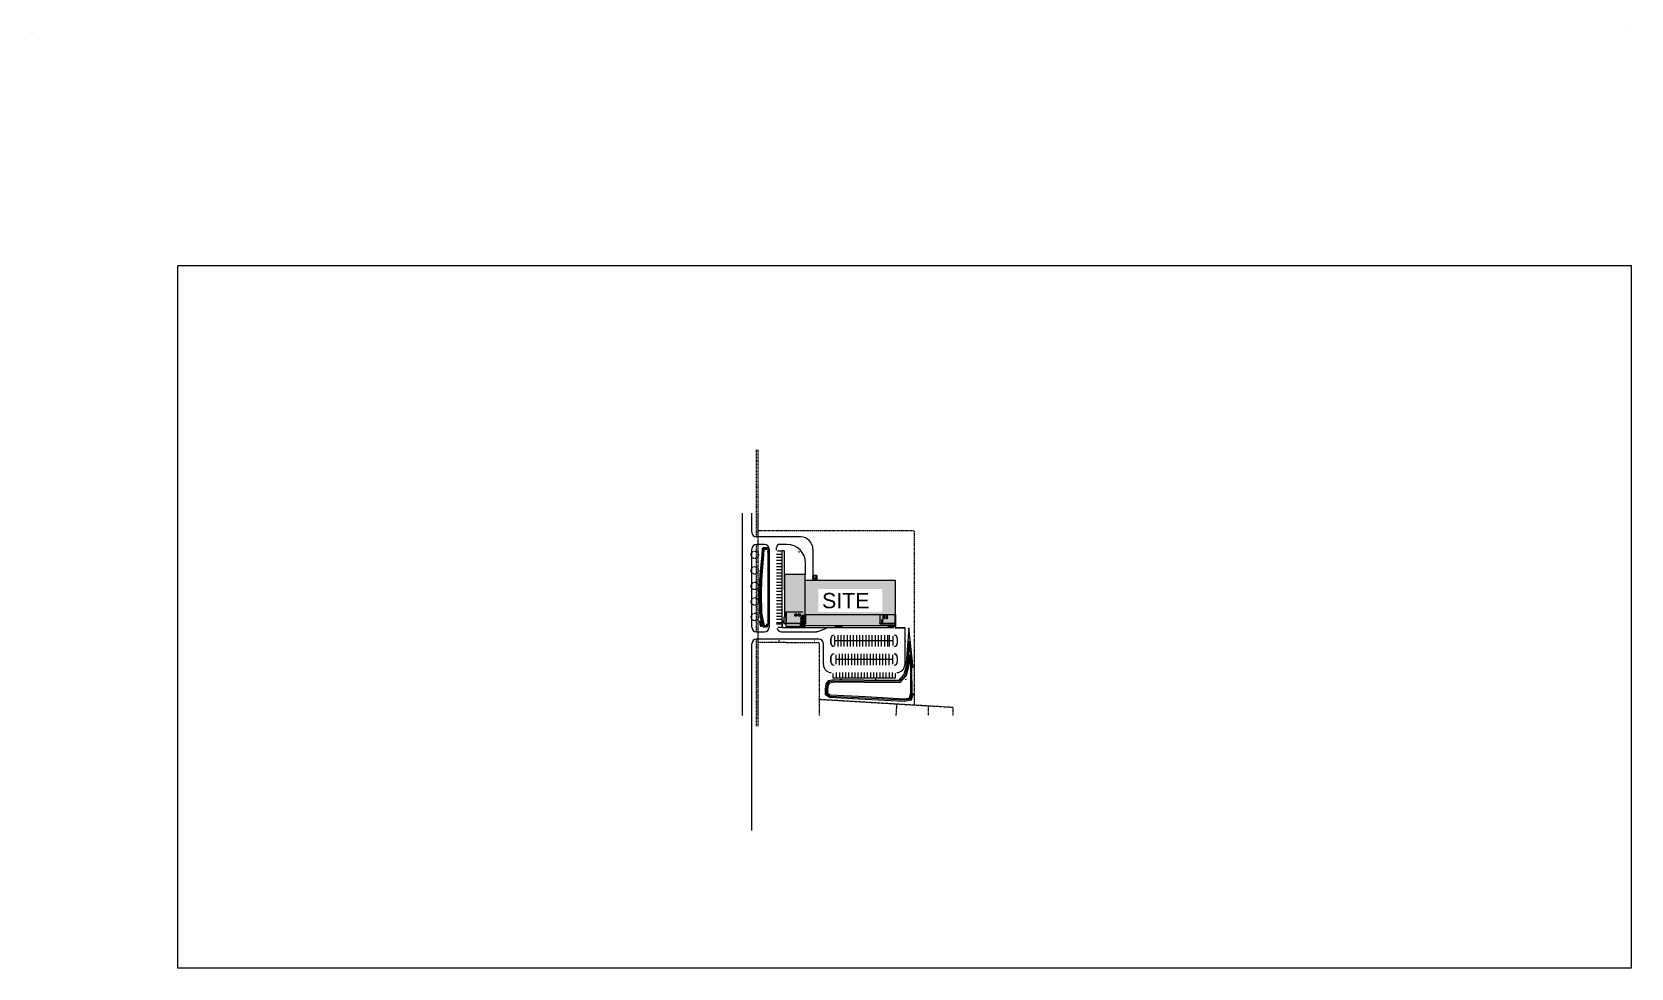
# Model space of a CAD drawing. Header units: inches. Extents: x 30681 to 92461, y -36095 to 66.
import ezdxf

# ---------------------------------------------------------------- set-up
doc = ezdxf.new("R2010")
doc.units = ezdxf.units.IN
doc.header["$MEASUREMENT"] = 0
doc.header["$XCLIPFRAME"] = 2
for name, pattern in [('Center 1_4_', [0.53125, 0.25, -0.09375, 0.09375, -0.09375]), ('Dash', [0.25, 0.125, -0.125]), ('Dash 1_16_', [0.125, 0.0625, -0.0625]), ('Hidden', [0.28125, 0.1875, -0.09375]), ('Hidden 1_8_', [0.1875, 0.125, -0.0625])]:
    doc.linetypes.add(name, pattern=pattern)
for name, color, linetype, lineweight in [('A-CLNG', 13, 'Continuous', 13), ('A-DETL', 90, 'Continuous', 9), ('A-DETL-HDLN', 90, 'Hidden 1_8_', 9), ('A-DOOR', 31, 'Continuous', 13), ('A-DOOR-FRAM', 31, 'Continuous', 9), ('A-FLOR', 192, 'Continuous', 13), ('A-FLOR-CLRS', 90, 'Dash 1_16_', 9), ('A-FLOR-HRAL', 11, 'Continuous', 9), ('A-FLOR-OTLN', 90, 'Continuous', 9), ('A-GLAZ-CURT', 52, 'Continuous', 9), ('A-GLAZ-CWMG', 51, 'Continuous', 9), ('A-PROP-SBCK', 71, 'Hidden', 50), ('A-ROOF', 132, 'Continuous', 13), ('A-ROOF-OTLN', 132, 'Continuous', 9), ('A-WALL', 113, 'Continuous', 13), ('A-WALL-PATT', 111, 'Continuous', 13), ('BMP', 80, 'Continuous', 9), ('C-BLDG-PADS', 91, 'Continuous', 9), ('C-TOPO', 7, 'Continuous', 9), ('Conc', 7, 'Continuous', 9), ('E-ELEC-EQPM', 71, 'Continuous', 9), ('E-LITE-EQPM', 33, 'Continuous', 9), ('E-LITE-EQPM-HDLN', 30, 'Dash', 9), ('EOP-EX', 125, 'Continuous', 9), ('EOP-PR', 4, 'Continuous', 9), ('G-ANNO-REFR', 1, 'Continuous', 9), ('G-ANNO-TEXT', 231, 'Continuous', 9), ('I-FURN', 30, 'Continuous', 9), ('I-WALL', 2, 'Continuous', 13), ('L-SITE-WALL', 31, 'Continuous', 13), ('M-EQPM', 50, 'Continuous', 9), ('M-HVAC-DUCT', 70, 'Continuous', 9), ('PAINT', 190, 'Continuous', 9), ('PROP', 3, 'Center 1_4_', 9), ('Q-CASE', 31, 'Continuous', 9), ('Q-SPCQ', 91, 'Continuous', 9), ('S-BEAM', 12, 'Continuous', 9), ('S-COLS', 52, 'Continuous', 9)]:
    doc.layers.add(name, color=color, linetype=linetype, lineweight=lineweight)
doc.styles.add('Arial', font='arial.ttf', dxfattribs={"height": 590.11976})
picture_1 = doc.add_image_def('image1.jpg', size_in_pixel=(1920, 1080))

# ---------------------------------------------------------------- blocks, each defined once
blk = doc.blocks.new('FP_1-Entrance - Clinic')
at = {"layer": 'A-WALL-PATT', "lineweight": 9}
blk.add_line((30682, 60), (30682, 60), dxfattribs=at)
blk.add_line((30682, 60), (30682, 60), dxfattribs=at)
blk.add_line((30682, 60), (30682, 60), dxfattribs=at)
blk.add_line((30682, 60), (30682, 60), dxfattribs=at)
blk.add_line((30682, 60), (30682, 60), dxfattribs=at)
blk.add_line((30682, 60), (30682, 60), dxfattribs=at)
blk.add_line((30682, 60), (30682, 60), dxfattribs=at)
blk.add_line((30682, 60), (30682, 60), dxfattribs=at)
blk.add_line((30682, 60), (30682, 60), dxfattribs=at)
blk.add_line((30682, 60), (30682, 60), dxfattribs=at)
blk.add_line((30682, 60), (30682, 60), dxfattribs=at)
blk.add_line((30682, 60), (30682, 60), dxfattribs=at)
blk.add_line((30682, 60), (30682, 60), dxfattribs=at)
blk.add_line((30682, 60), (30682, 60), dxfattribs=at)
blk.add_line((30682, 60), (30682, 60), dxfattribs=at)
blk.add_line((30682, 60), (30682, 60), dxfattribs=at)
blk.add_line((30682, 60), (30682, 60), dxfattribs=at)
blk.add_line((30682, 60), (30682, 60), dxfattribs=at)
blk.add_line((30682, 60), (30682, 60), dxfattribs=at)
blk.add_line((30682, 60), (30682, 60), dxfattribs=at)
blk.add_line((30682, 60), (30682, 60), dxfattribs=at)
blk.add_line((30682, 60), (30682, 60), dxfattribs=at)
blk.add_line((30682, 60), (30682, 60), dxfattribs=at)
blk.add_line((30682, 60), (30682, 60), dxfattribs=at)
blk.add_line((30682, 60), (30682, 60), dxfattribs=at)
blk.add_line((30682, 60), (30682, 60), dxfattribs=at)
blk.add_line((30682, 60), (30682, 60), dxfattribs=at)
blk.add_line((30682, 60), (30682, 60), dxfattribs=at)
blk.add_line((30682, 60), (30682, 60), dxfattribs=at)
blk.add_line((30682, 60), (30682, 60), dxfattribs=at)
blk.add_line((30682, 60), (30682, 60), dxfattribs=at)
blk.add_line((30682, 60), (30682, 60), dxfattribs=at)
blk.add_line((30682, 60), (30682, 60), dxfattribs=at)
blk.add_line((30682, 60), (30682, 60), dxfattribs=at)
blk.add_line((30682, 60), (30682, 60), dxfattribs=at)
blk.add_line((30682, 60), (30682, 60), dxfattribs=at)
blk.add_line((30682, 60), (30682, 60), dxfattribs=at)
blk.add_line((30682, 60), (30682, 60), dxfattribs=at)
blk.add_line((30682, 60), (30682, 60), dxfattribs=at)
blk.add_line((30682, 60), (30682, 60), dxfattribs=at)
blk.add_line((30682, 60), (30682, 60), dxfattribs=at)
blk.add_line((30682, 60), (30682, 60), dxfattribs=at)
blk.add_line((30682, 60), (30682, 60), dxfattribs=at)
blk.add_line((30682, 60), (30682, 60), dxfattribs=at)
blk.add_line((30682, 60), (30682, 60), dxfattribs=at)
blk.add_line((30682, 60), (30682, 60), dxfattribs=at)
blk.add_line((30682, 60), (30682, 60), dxfattribs=at)
blk.add_line((30682, 60), (30682, 60), dxfattribs=at)
blk.add_line((30682, 60), (30682, 60), dxfattribs=at)
blk.add_line((30682, 60), (30682, 60), dxfattribs=at)
blk.add_line((30682, 60), (30682, 60), dxfattribs=at)
blk.add_line((30682, 60), (30682, 60), dxfattribs=at)
blk.add_line((30682, 60), (30682, 60), dxfattribs=at)
blk.add_line((30682, 60), (30682, 60), dxfattribs=at)
blk.add_line((30682, 60), (30682, 60), dxfattribs=at)
blk.add_line((30682, 60), (30682, 60), dxfattribs=at)
blk.add_line((30682, 60), (30682, 60), dxfattribs=at)
blk.add_line((30682, 60), (30682, 60), dxfattribs=at)
blk.add_line((30682, 60), (30682, 60), dxfattribs=at)
blk.add_line((30682, 60), (30682, 60), dxfattribs=at)
blk.add_line((30682, 60), (30682, 60), dxfattribs=at)
blk.add_line((30682, 60), (30682, 60), dxfattribs=at)
blk.add_line((30682, 60), (30682, 60), dxfattribs=at)
blk.add_line((30682, 60), (30682, 60), dxfattribs=at)
blk.add_line((30682, 60), (30682, 60), dxfattribs=at)
blk.add_line((30682, 60), (30682, 60), dxfattribs=at)
blk.add_line((30682, 60), (30682, 60), dxfattribs=at)
blk.add_line((30682, 60), (30682, 60), dxfattribs=at)
blk.add_line((30682, 60), (30682, 60), dxfattribs=at)
blk.add_line((30682, 60), (30682, 60), dxfattribs=at)
blk.add_line((30682, 60), (30682, 60), dxfattribs=at)
blk.add_line((30682, 60), (30682, 60), dxfattribs=at)
blk.add_line((30682, 60), (30682, 60), dxfattribs=at)
blk.add_line((30682, 60), (30682, 60), dxfattribs=at)
blk.add_line((30682, 60), (30682, 60), dxfattribs=at)
blk.add_line((30682, 60), (30682, 60), dxfattribs=at)
blk.add_line((30682, 60), (30682, 60), dxfattribs=at)
blk.add_line((30682, 60), (30682, 60), dxfattribs=at)
blk.add_line((30682, 60), (30682, 60), dxfattribs=at)
blk.add_line((30682, 60), (30682, 60), dxfattribs=at)
blk.add_line((30682, 60), (30682, 60), dxfattribs=at)
blk.add_line((30682, 60), (30682, 60), dxfattribs=at)
blk.add_line((30682, 60), (30682, 60), dxfattribs=at)
blk.add_line((30682, 60), (30682, 60), dxfattribs=at)
blk.add_line((30682, 60), (30682, 60), dxfattribs=at)
blk.add_line((30682, 60), (30682, 60), dxfattribs=at)
blk.add_line((30682, 60), (30682, 60), dxfattribs=at)
blk.add_line((30682, 60), (30682, 60), dxfattribs=at)
blk.add_line((30682, 60), (30682, 60), dxfattribs=at)
blk.add_line((30682, 60), (30682, 60), dxfattribs=at)
blk.add_line((30682, 60), (30682, 60), dxfattribs=at)
blk.add_line((30682, 60), (30682, 60), dxfattribs=at)
blk.add_line((30682, 60), (30682, 60), dxfattribs=at)
blk.add_line((30682, 60), (30682, 60), dxfattribs=at)
blk.add_line((30682, 60), (30682, 60), dxfattribs=at)
blk.add_line((30682, 60), (30682, 60), dxfattribs=at)
blk.add_line((30682, 60), (30682, 60), dxfattribs=at)
blk.add_line((30682, 60), (30682, 60), dxfattribs=at)
blk.add_line((30682, 60), (30682, 60), dxfattribs=at)
blk.add_line((30682, 60), (30682, 60), dxfattribs=at)
blk.add_line((30682, 60), (30682, 60), dxfattribs=at)
blk.add_line((30682, 60), (30682, 60), dxfattribs=at)
blk.add_line((30682, 60), (30682, 60), dxfattribs=at)
blk.add_line((30682, 60), (30682, 60), dxfattribs=at)
blk.add_line((30682, 60), (30682, 60), dxfattribs=at)
blk.add_line((30682, 60), (30682, 60), dxfattribs=at)
blk.add_line((30682, 60), (30682, 60), dxfattribs=at)
blk.add_line((30682, 60), (30682, 60), dxfattribs=at)
blk.add_line((30682, 60), (30682, 60), dxfattribs=at)
blk.add_line((30682, 60), (30682, 60), dxfattribs=at)
blk.add_line((30682, 60), (30682, 60), dxfattribs=at)
blk.add_line((30682, 60), (30682, 60), dxfattribs=at)
blk.add_line((30682, 60), (30682, 60), dxfattribs=at)
blk.add_line((30682, 60), (30682, 60), dxfattribs=at)
blk.add_line((30682, 60), (30682, 60), dxfattribs=at)
blk.add_line((30682, 60), (30682, 60), dxfattribs=at)
blk.add_line((30682, 60), (30682, 60), dxfattribs=at)
blk.add_line((30682, 60), (30682, 60), dxfattribs=at)
blk.add_line((30682, 60), (30682, 60), dxfattribs=at)
blk.add_line((30682, 60), (30682, 60), dxfattribs=at)
blk.add_line((30682, 60), (30682, 60), dxfattribs=at)
blk.add_line((30682, 60), (30682, 60), dxfattribs=at)
blk.add_line((30682, 60), (30682, 60), dxfattribs=at)
blk.add_line((30682, 60), (30682, 60), dxfattribs=at)
blk.add_line((30682, 60), (30682, 60), dxfattribs=at)
blk.add_line((30682, 60), (30682, 60), dxfattribs=at)
blk.add_line((30682, 60), (30682, 60), dxfattribs=at)
blk.add_line((30682, 60), (30682, 60), dxfattribs=at)
blk.add_line((30682, 60), (30682, 60), dxfattribs=at)
blk.add_line((30682, 60), (30682, 60), dxfattribs=at)
blk.add_line((30682, 60), (30682, 60), dxfattribs=at)
blk.add_line((30682, 60), (30682, 60), dxfattribs=at)
blk.add_line((30682, 60), (30682, 60), dxfattribs=at)
blk.add_line((30682, 60), (30682, 60), dxfattribs=at)
blk.add_line((30682, 60), (30682, 60), dxfattribs=at)
blk.add_line((30682, 60), (30682, 60), dxfattribs=at)
blk.add_line((30682, 60), (30682, 60), dxfattribs=at)
blk.add_line((30682, 60), (30682, 60), dxfattribs=at)
blk.add_line((30682, 60), (30682, 60), dxfattribs=at)
blk.add_line((30682, 60), (30682, 60), dxfattribs=at)
blk.add_line((30682, 60), (30682, 60), dxfattribs=at)
blk.add_line((30682, 60), (30682, 60), dxfattribs=at)
blk.add_line((30682, 60), (30682, 60), dxfattribs=at)
blk.add_line((30682, 60), (30682, 60), dxfattribs=at)
blk.add_line((30682, 60), (30682, 60), dxfattribs=at)
blk.add_line((30682, 60), (30682, 60), dxfattribs=at)
blk.add_line((30682, 60), (30682, 60), dxfattribs=at)
blk.add_line((30682, 60), (30682, 60), dxfattribs=at)
blk.add_line((30682, 60), (30682, 60), dxfattribs=at)
blk.add_line((30682, 60), (30682, 60), dxfattribs=at)
blk.add_line((30682, 60), (30682, 60), dxfattribs=at)
blk.add_line((30682, 60), (30682, 60), dxfattribs=at)
blk.add_line((30682, 60), (30682, 60), dxfattribs=at)
blk.add_line((30682, 60), (30682, 60), dxfattribs=at)
blk.add_line((30682, 60), (30682, 60), dxfattribs=at)
blk.add_line((30682, 60), (30682, 60), dxfattribs=at)
blk.add_line((30682, 60), (30682, 60), dxfattribs=at)
blk.add_line((30682, 60), (30682, 60), dxfattribs=at)
blk.add_line((30682, 60), (30682, 60), dxfattribs=at)
blk.add_line((30682, 60), (30682, 60), dxfattribs=at)
blk.add_line((30682, 60), (30682, 60), dxfattribs=at)
blk.add_line((30682, 60), (30682, 60), dxfattribs=at)
blk.add_line((30682, 60), (30682, 60), dxfattribs=at)
blk.add_line((30682, 60), (30682, 60), dxfattribs=at)
blk = doc.blocks.new('FP_2-Entrance - Clinic')
at = {"layer": 'A-WALL-PATT', "lineweight": 9}
for p, q in [((30681, 60), (30681, 60)), ((30681, 60), (30681, 60)), ((30681, 60), (30681, 60)), ((30681, 60), (30681, 60)), ((30681, 60), (30681, 60)), ((30681, 60), (30681, 60)), ((30681, 60), (30681, 60)), ((30681, 60), (30681, 60)), ((30681, 60), (30681, 60)), ((30681, 60), (30681, 60)), ((30681, 60), (30681, 60)), ((30681, 60), (30681, 60)), ((30681, 60), (30681, 60)), ((30681, 60), (30681, 60)), ((30681, 60), (30681, 60)), ((30681, 60), (30681, 60)), ((30681, 60), (30681, 60)), ((30681, 60), (30681, 60)), ((30681, 60), (30681, 60)), ((30681, 60), (30681, 60)), ((30681, 60), (30681, 60)), ((30681, 60), (30681, 60)), ((30681, 60), (30681, 60)), ((30681, 60), (30681, 60)), ((30681, 60), (30681, 60)), ((30681, 60), (30681, 60)), ((30681, 60), (30681, 60)), ((30681, 60), (30681, 60)), ((30681, 60), (30681, 60)), ((30681, 60), (30681, 60)), ((30681, 60), (30681, 60)), ((30681, 60), (30681, 60)), ((30681, 60), (30681, 60)), ((30682, 60), (30682, 60)), ((30682, 60), (30682, 60)), ((30682, 60), (30682, 60)), ((30682, 60), (30682, 60)), ((30682, 60), (30682, 60)), ((30682, 60), (30682, 60)), ((30682, 60), (30682, 60)), ((30682, 60), (30682, 60)), ((30682, 60), (30682, 60)), ((30682, 60), (30682, 60)), ((30682, 60), (30682, 60)), ((30682, 60), (30682, 60))]:
    blk.add_line(p, q, dxfattribs=at)
blk = doc.blocks.new('FP_3-Entrance - Clinic')
at = {"layer": 'A-WALL-PATT', "lineweight": 9}
blk.add_line((30682, 60), (30682, 60), dxfattribs=at)
blk.add_line((30682, 60), (30682, 60), dxfattribs=at)
blk.add_line((30682, 60), (30682, 60), dxfattribs=at)
blk.add_line((30682, 60), (30682, 60), dxfattribs=at)
blk.add_line((30682, 60), (30682, 60), dxfattribs=at)
blk.add_line((30682, 60), (30682, 60), dxfattribs=at)
blk.add_line((30682, 60), (30682, 60), dxfattribs=at)
blk.add_line((30682, 60), (30682, 60), dxfattribs=at)
blk.add_line((30682, 60), (30682, 60), dxfattribs=at)
blk.add_line((30682, 60), (30682, 60), dxfattribs=at)
blk.add_line((30682, 60), (30682, 60), dxfattribs=at)
blk.add_line((30682, 60), (30682, 60), dxfattribs=at)
blk.add_line((30682, 60), (30682, 60), dxfattribs=at)
blk.add_line((30682, 60), (30682, 60), dxfattribs=at)
blk.add_line((30682, 60), (30682, 60), dxfattribs=at)
blk.add_line((30682, 60), (30682, 60), dxfattribs=at)
blk.add_line((30682, 60), (30682, 60), dxfattribs=at)
blk.add_line((30682, 60), (30682, 60), dxfattribs=at)
blk.add_line((30682, 60), (30682, 60), dxfattribs=at)
blk.add_line((30682, 60), (30682, 60), dxfattribs=at)
blk.add_line((30682, 60), (30682, 60), dxfattribs=at)
blk.add_line((30682, 60), (30682, 60), dxfattribs=at)
blk.add_line((30682, 60), (30682, 60), dxfattribs=at)
blk.add_line((30682, 60), (30682, 60), dxfattribs=at)
blk.add_line((30682, 60), (30682, 60), dxfattribs=at)
blk.add_line((30682, 60), (30682, 60), dxfattribs=at)
blk.add_line((30682, 60), (30682, 60), dxfattribs=at)
blk.add_line((30682, 60), (30682, 60), dxfattribs=at)
blk.add_line((30682, 60), (30682, 60), dxfattribs=at)
blk.add_line((30682, 60), (30682, 60), dxfattribs=at)
blk.add_line((30682, 60), (30682, 60), dxfattribs=at)
blk.add_line((30682, 60), (30682, 60), dxfattribs=at)
blk.add_line((30682, 60), (30682, 60), dxfattribs=at)
blk.add_line((30682, 60), (30682, 60), dxfattribs=at)
blk.add_line((30682, 60), (30682, 60), dxfattribs=at)
blk.add_line((30682, 60), (30682, 60), dxfattribs=at)
blk.add_line((30682, 60), (30682, 60), dxfattribs=at)
blk.add_line((30682, 60), (30682, 60), dxfattribs=at)
blk.add_line((30682, 60), (30682, 60), dxfattribs=at)
blk.add_line((30682, 60), (30682, 60), dxfattribs=at)
blk.add_line((30682, 60), (30682, 60), dxfattribs=at)
blk.add_line((30682, 60), (30682, 60), dxfattribs=at)
blk.add_line((30682, 60), (30682, 60), dxfattribs=at)
blk.add_line((30682, 60), (30682, 60), dxfattribs=at)
blk.add_line((30682, 60), (30682, 60), dxfattribs=at)
blk.add_line((30682, 60), (30682, 60), dxfattribs=at)
blk.add_line((30682, 60), (30682, 60), dxfattribs=at)
blk.add_line((30682, 60), (30682, 60), dxfattribs=at)
blk.add_line((30682, 60), (30682, 60), dxfattribs=at)
blk.add_line((30682, 60), (30682, 60), dxfattribs=at)
blk.add_line((30682, 60), (30682, 60), dxfattribs=at)
blk = doc.blocks.new('FP_4-Entrance - Clinic')
at = {"layer": 'A-WALL-PATT', "lineweight": 9}
blk.add_line((30682, 60), (30682, 60), dxfattribs=at)
blk.add_line((30682, 60), (30682, 60), dxfattribs=at)
blk.add_line((30682, 60), (30682, 60), dxfattribs=at)
blk.add_line((30682, 60), (30682, 60), dxfattribs=at)
blk.add_line((30682, 60), (30682, 60), dxfattribs=at)
blk.add_line((30682, 60), (30682, 60), dxfattribs=at)
blk.add_line((30682, 60), (30682, 60), dxfattribs=at)
blk.add_line((30682, 60), (30682, 60), dxfattribs=at)
blk.add_line((30682, 60), (30682, 60), dxfattribs=at)
blk.add_line((30682, 60), (30682, 60), dxfattribs=at)
blk.add_line((30682, 60), (30682, 60), dxfattribs=at)
blk.add_line((30682, 60), (30682, 60), dxfattribs=at)
blk.add_line((30682, 60), (30682, 60), dxfattribs=at)
blk.add_line((30682, 60), (30682, 60), dxfattribs=at)
blk.add_line((30682, 60), (30682, 60), dxfattribs=at)
blk.add_line((30682, 60), (30682, 60), dxfattribs=at)
blk.add_line((30682, 60), (30682, 60), dxfattribs=at)
blk.add_line((30682, 60), (30682, 60), dxfattribs=at)
blk.add_line((30682, 60), (30682, 60), dxfattribs=at)
blk.add_line((30682, 60), (30682, 60), dxfattribs=at)
blk.add_line((30682, 60), (30682, 60), dxfattribs=at)
blk.add_line((30682, 60), (30682, 60), dxfattribs=at)
blk.add_line((30682, 60), (30682, 60), dxfattribs=at)
blk.add_line((30682, 60), (30682, 60), dxfattribs=at)
blk.add_line((30682, 60), (30682, 60), dxfattribs=at)
blk.add_line((30682, 60), (30682, 60), dxfattribs=at)
blk.add_line((30682, 60), (30682, 60), dxfattribs=at)
blk.add_line((30682, 60), (30682, 60), dxfattribs=at)
blk.add_line((30682, 60), (30682, 60), dxfattribs=at)
blk.add_line((30682, 60), (30682, 60), dxfattribs=at)
blk.add_line((30682, 60), (30682, 60), dxfattribs=at)
blk.add_line((30682, 60), (30682, 60), dxfattribs=at)
blk.add_line((30682, 60), (30682, 60), dxfattribs=at)
blk.add_line((30682, 60), (30682, 60), dxfattribs=at)
blk.add_line((30682, 60), (30682, 60), dxfattribs=at)
blk.add_line((30682, 60), (30682, 60), dxfattribs=at)
blk.add_line((30682, 60), (30682, 60), dxfattribs=at)
blk.add_line((30682, 60), (30682, 60), dxfattribs=at)
blk.add_line((30682, 60), (30682, 60), dxfattribs=at)
blk.add_line((30682, 60), (30682, 60), dxfattribs=at)
blk.add_line((30682, 60), (30682, 60), dxfattribs=at)
blk.add_line((30682, 60), (30682, 60), dxfattribs=at)
blk.add_line((30682, 60), (30682, 60), dxfattribs=at)
blk.add_line((30682, 60), (30682, 60), dxfattribs=at)
blk.add_line((30682, 60), (30682, 60), dxfattribs=at)
blk.add_line((30682, 60), (30682, 60), dxfattribs=at)
blk.add_line((30682, 60), (30682, 60), dxfattribs=at)
blk.add_line((30682, 60), (30682, 60), dxfattribs=at)
blk.add_line((30682, 60), (30682, 60), dxfattribs=at)
blk.add_line((30682, 60), (30682, 60), dxfattribs=at)
blk.add_line((30682, 60), (30682, 60), dxfattribs=at)
blk.add_line((30682, 60), (30682, 60), dxfattribs=at)
blk.add_line((30682, 60), (30682, 60), dxfattribs=at)
blk.add_line((30682, 60), (30682, 60), dxfattribs=at)
blk.add_line((30682, 60), (30682, 60), dxfattribs=at)
blk.add_line((30682, 60), (30682, 60), dxfattribs=at)
blk.add_line((30682, 60), (30682, 60), dxfattribs=at)
blk.add_line((30682, 60), (30682, 60), dxfattribs=at)
blk.add_line((30682, 60), (30682, 60), dxfattribs=at)
blk.add_line((30682, 60), (30682, 60), dxfattribs=at)
blk.add_line((30682, 60), (30682, 60), dxfattribs=at)
blk.add_line((30682, 60), (30682, 60), dxfattribs=at)
blk.add_line((30682, 60), (30682, 60), dxfattribs=at)
blk.add_line((30682, 60), (30682, 60), dxfattribs=at)
blk.add_line((30682, 60), (30682, 60), dxfattribs=at)
blk.add_line((30682, 60), (30682, 60), dxfattribs=at)
blk.add_line((30682, 60), (30682, 60), dxfattribs=at)
blk.add_line((30682, 60), (30682, 60), dxfattribs=at)
blk.add_line((30682, 60), (30682, 60), dxfattribs=at)
blk.add_line((30682, 60), (30682, 60), dxfattribs=at)
blk.add_line((30682, 60), (30682, 60), dxfattribs=at)
blk.add_line((30682, 60), (30682, 60), dxfattribs=at)
blk.add_line((30682, 60), (30682, 60), dxfattribs=at)
blk.add_line((30682, 60), (30682, 60), dxfattribs=at)
blk.add_line((30682, 60), (30682, 60), dxfattribs=at)
blk.add_line((30682, 60), (30682, 60), dxfattribs=at)
blk = doc.blocks.new('FP_5-Entrance - Clinic')
at = {"layer": 'A-WALL-PATT', "lineweight": 9}
blk.add_line((30682, 60), (30682, 60), dxfattribs=at)
blk.add_line((30682, 60), (30682, 60), dxfattribs=at)
blk.add_line((30682, 60), (30682, 60), dxfattribs=at)
blk.add_line((30682, 60), (30682, 60), dxfattribs=at)
blk.add_line((30682, 60), (30682, 60), dxfattribs=at)
blk.add_line((30682, 60), (30682, 60), dxfattribs=at)
blk.add_line((30682, 60), (30682, 60), dxfattribs=at)
blk.add_line((30682, 60), (30682, 60), dxfattribs=at)
blk.add_line((30682, 60), (30682, 60), dxfattribs=at)
blk.add_line((30682, 60), (30682, 60), dxfattribs=at)
blk.add_line((30682, 60), (30682, 60), dxfattribs=at)
blk.add_line((30682, 60), (30682, 60), dxfattribs=at)
blk.add_line((30682, 60), (30682, 60), dxfattribs=at)
blk.add_line((30682, 60), (30682, 60), dxfattribs=at)
blk.add_line((30682, 60), (30682, 60), dxfattribs=at)
blk.add_line((30682, 60), (30682, 60), dxfattribs=at)
blk.add_line((30682, 60), (30682, 60), dxfattribs=at)
blk.add_line((30682, 60), (30682, 60), dxfattribs=at)
blk.add_line((30682, 60), (30682, 60), dxfattribs=at)
blk.add_line((30682, 60), (30682, 60), dxfattribs=at)
blk.add_line((30682, 60), (30682, 60), dxfattribs=at)
blk.add_line((30682, 60), (30682, 60), dxfattribs=at)
blk.add_line((30682, 60), (30682, 60), dxfattribs=at)
blk = doc.blocks.new('FP_6-Entrance - Clinic')
at = {"layer": 'A-WALL-PATT', "lineweight": 9}
blk.add_line((30681, 60), (30681, 60), dxfattribs=at)
blk.add_line((30681, 60), (30681, 60), dxfattribs=at)
blk.add_line((30681, 60), (30681, 60), dxfattribs=at)
blk.add_line((30681, 60), (30681, 60), dxfattribs=at)
blk.add_line((30681, 60), (30681, 60), dxfattribs=at)
blk.add_line((30681, 60), (30681, 60), dxfattribs=at)
blk.add_line((30681, 60), (30681, 60), dxfattribs=at)
blk.add_line((30681, 60), (30681, 60), dxfattribs=at)
blk.add_line((30681, 60), (30681, 60), dxfattribs=at)
blk.add_line((30681, 60), (30681, 60), dxfattribs=at)
blk.add_line((30681, 60), (30681, 60), dxfattribs=at)
blk = doc.blocks.new('FP_7-Entrance - Clinic')
at = {"layer": 'A-WALL-PATT', "lineweight": 9}
blk.add_line((30681, 60), (30681, 60), dxfattribs=at)
blk.add_line((30681, 60), (30681, 60), dxfattribs=at)
blk.add_line((30681, 60), (30681, 60), dxfattribs=at)
blk.add_line((30681, 60), (30681, 60), dxfattribs=at)
blk.add_line((30681, 60), (30681, 60), dxfattribs=at)
blk.add_line((30681, 60), (30681, 60), dxfattribs=at)
blk.add_line((30681, 60), (30681, 60), dxfattribs=at)
blk.add_line((30681, 60), (30681, 60), dxfattribs=at)
blk = doc.blocks.new('FP_8-Entrance - Clinic')
at = {"layer": 'A-WALL-PATT', "lineweight": 9}
for p, q in [((30681, 60), (30681, 60)), ((30681, 60), (30681, 60)), ((30681, 60), (30681, 60)), ((30681, 60), (30681, 60)), ((30681, 60), (30681, 60)), ((30681, 60), (30681, 60)), ((30681, 60), (30681, 60)), ((30681, 60), (30681, 60)), ((30681, 60), (30681, 60)), ((30681, 60), (30681, 60)), ((30681, 60), (30681, 60)), ((30681, 60), (30681, 60)), ((30681, 60), (30681, 60)), ((30681, 60), (30681, 60)), ((30681, 60), (30681, 60)), ((30681, 60), (30681, 60)), ((30681, 60), (30681, 60)), ((30682, 60), (30682, 60))]:
    blk.add_line(p, q, dxfattribs=at)
blk = doc.blocks.new('FP_9-Entrance - Clinic')
at = {"layer": 'A-WALL-PATT', "lineweight": 9}
blk.add_line((30682, 60), (30682, 60), dxfattribs=at)
blk.add_line((30682, 60), (30682, 60), dxfattribs=at)
blk.add_line((30682, 60), (30682, 60), dxfattribs=at)
blk.add_line((30682, 60), (30682, 60), dxfattribs=at)
blk.add_line((30682, 60), (30682, 60), dxfattribs=at)
blk.add_line((30682, 60), (30682, 60), dxfattribs=at)
blk.add_line((30682, 60), (30682, 60), dxfattribs=at)
blk.add_line((30682, 60), (30682, 60), dxfattribs=at)
blk.add_line((30682, 60), (30682, 60), dxfattribs=at)
blk.add_line((30682, 60), (30682, 60), dxfattribs=at)
blk.add_line((30682, 60), (30682, 60), dxfattribs=at)
blk.add_line((30682, 60), (30682, 60), dxfattribs=at)
blk.add_line((30682, 60), (30682, 60), dxfattribs=at)
blk.add_line((30682, 60), (30682, 60), dxfattribs=at)
blk.add_line((30682, 60), (30682, 60), dxfattribs=at)
blk.add_line((30682, 60), (30682, 60), dxfattribs=at)
blk.add_line((30682, 60), (30682, 60), dxfattribs=at)
blk.add_line((30682, 60), (30682, 60), dxfattribs=at)
blk.add_line((30682, 60), (30682, 60), dxfattribs=at)
blk.add_line((30682, 60), (30682, 60), dxfattribs=at)
blk.add_line((30682, 60), (30682, 60), dxfattribs=at)
blk.add_line((30682, 60), (30682, 60), dxfattribs=at)
blk = doc.blocks.new('FP_10-Entrance - Clinic')
at = {"layer": 'A-WALL-PATT', "lineweight": 9}
blk.add_line((30682, 60), (30682, 60), dxfattribs=at)
blk.add_line((30682, 60), (30682, 60), dxfattribs=at)
blk.add_line((30682, 60), (30682, 60), dxfattribs=at)
blk.add_line((30682, 60), (30682, 60), dxfattribs=at)
blk.add_line((30682, 60), (30682, 60), dxfattribs=at)
blk.add_line((30682, 60), (30682, 60), dxfattribs=at)
blk.add_line((30682, 60), (30682, 60), dxfattribs=at)
blk.add_line((30682, 60), (30682, 60), dxfattribs=at)
blk.add_line((30682, 60), (30682, 60), dxfattribs=at)
blk.add_line((30682, 60), (30682, 60), dxfattribs=at)
blk.add_line((30682, 60), (30682, 60), dxfattribs=at)
blk.add_line((30682, 60), (30682, 60), dxfattribs=at)
blk.add_line((30682, 60), (30682, 60), dxfattribs=at)
blk.add_line((30682, 60), (30682, 60), dxfattribs=at)
blk.add_line((30682, 60), (30682, 60), dxfattribs=at)
blk.add_line((30682, 60), (30682, 60), dxfattribs=at)
blk.add_line((30682, 60), (30682, 60), dxfattribs=at)
blk.add_line((30682, 60), (30682, 60), dxfattribs=at)
blk.add_line((30682, 60), (30682, 60), dxfattribs=at)
blk.add_line((30682, 60), (30682, 60), dxfattribs=at)
blk.add_line((30682, 60), (30682, 60), dxfattribs=at)
blk.add_line((30682, 60), (30682, 60), dxfattribs=at)
blk.add_line((30682, 60), (30682, 60), dxfattribs=at)
blk.add_line((30682, 60), (30682, 60), dxfattribs=at)
blk.add_line((30682, 60), (30682, 60), dxfattribs=at)
blk.add_line((30682, 60), (30682, 60), dxfattribs=at)
blk.add_line((30682, 60), (30682, 60), dxfattribs=at)
blk.add_line((30682, 60), (30682, 60), dxfattribs=at)
blk.add_line((30682, 60), (30682, 60), dxfattribs=at)
blk.add_line((30682, 60), (30682, 60), dxfattribs=at)
blk.add_line((30682, 60), (30682, 60), dxfattribs=at)
blk.add_line((30682, 60), (30682, 60), dxfattribs=at)
blk.add_line((30682, 60), (30682, 60), dxfattribs=at)
blk.add_line((30682, 60), (30682, 60), dxfattribs=at)
blk.add_line((30682, 60), (30682, 60), dxfattribs=at)
blk.add_line((30682, 60), (30682, 60), dxfattribs=at)
blk.add_line((30682, 60), (30682, 60), dxfattribs=at)
blk.add_line((30682, 60), (30682, 60), dxfattribs=at)
blk.add_line((30682, 60), (30682, 60), dxfattribs=at)
blk.add_line((30682, 60), (30682, 60), dxfattribs=at)
blk.add_line((30682, 60), (30682, 60), dxfattribs=at)
blk.add_line((30682, 60), (30682, 60), dxfattribs=at)
blk = doc.blocks.new('FP_11-Entrance - Clinic')
at = {"layer": 'A-WALL-PATT', "lineweight": 9}
blk.add_line((30682, 60), (30682, 60), dxfattribs=at)
blk.add_line((30682, 60), (30682, 60), dxfattribs=at)
blk = doc.blocks.new('FP_12-Entrance - Clinic')
at = {"layer": 'A-WALL-PATT', "lineweight": 9}
for p, q in [((30681, 60), (30681, 60)), ((30681, 60), (30681, 60)), ((30681, 60), (30681, 60)), ((30681, 60), (30681, 60)), ((30681, 60), (30681, 60)), ((30681, 60), (30681, 60)), ((30681, 60), (30681, 60)), ((30681, 60), (30681, 60)), ((30681, 60), (30681, 60)), ((30681, 60), (30681, 60)), ((30681, 60), (30681, 60)), ((30681, 60), (30681, 60)), ((30681, 60), (30681, 60)), ((30681, 60), (30681, 60)), ((30681, 60), (30681, 60)), ((30681, 60), (30681, 60)), ((30681, 60), (30681, 60)), ((30681, 60), (30681, 60)), ((30681, 60), (30681, 60)), ((30681, 60), (30681, 60)), ((30681, 60), (30681, 60)), ((30681, 60), (30681, 60)), ((30681, 60), (30681, 60)), ((30681, 60), (30681, 60)), ((30681, 60), (30681, 60)), ((30681, 60), (30681, 60)), ((30681, 60), (30681, 60)), ((30681, 60), (30681, 60)), ((30681, 60), (30681, 60)), ((30681, 60), (30681, 60)), ((30681, 60), (30681, 60)), ((30681, 60), (30681, 60)), ((30682, 60), (30682, 60)), ((30682, 60), (30682, 60)), ((30682, 60), (30682, 60)), ((30682, 60), (30682, 60)), ((30682, 60), (30682, 60)), ((30682, 60), (30682, 60)), ((30682, 60), (30682, 60)), ((30682, 60), (30682, 60)), ((30682, 60), (30682, 60)), ((30682, 60), (30682, 60)), ((30682, 60), (30682, 60)), ((30682, 60), (30682, 60)), ((30682, 60), (30682, 60)), ((30682, 60), (30682, 60)), ((30682, 60), (30682, 60)), ((30682, 60), (30682, 60)), ((30682, 60), (30682, 60)), ((30682, 60), (30682, 60)), ((30682, 60), (30682, 60)), ((30682, 60), (30682, 60)), ((30682, 60), (30682, 60)), ((30682, 60), (30682, 60)), ((30682, 60), (30682, 60)), ((30682, 60), (30682, 60)), ((30682, 60), (30682, 60)), ((30682, 60), (30682, 60)), ((30682, 60), (30682, 60)), ((30682, 60), (30682, 60)), ((30682, 60), (30682, 60)), ((30682, 60), (30682, 60)), ((30682, 60), (30682, 60)), ((30682, 60), (30682, 60)), ((30682, 60), (30682, 60)), ((30682, 60), (30682, 60)), ((30682, 60), (30682, 60)), ((30682, 60), (30682, 60)), ((30682, 60), (30682, 60)), ((30682, 60), (30682, 60)), ((30682, 60), (30682, 60)), ((30682, 60), (30682, 60)), ((30682, 60), (30682, 60)), ((30682, 60), (30682, 60)), ((30682, 60), (30682, 60)), ((30682, 60), (30682, 60)), ((30682, 60), (30682, 60)), ((30682, 60), (30682, 60)), ((30682, 60), (30682, 60)), ((30682, 60), (30682, 60)), ((30682, 60), (30682, 60)), ((30682, 60), (30682, 60)), ((30682, 60), (30682, 60)), ((30682, 60), (30682, 60)), ((30682, 60), (30682, 60))]:
    blk.add_line(p, q, dxfattribs=at)
blk = doc.blocks.new('FP_13-Entrance - Xcel')
at = {"layer": 'A-WALL-PATT', "lineweight": 9}
blk.add_line((-2804, 60), (-2804, 60), dxfattribs=at)
blk.add_line((-2804, 60), (-2804, 60), dxfattribs=at)
blk.add_line((-2804, 60), (-2804, 60), dxfattribs=at)
blk.add_line((-2804, 60), (-2804, 60), dxfattribs=at)
blk.add_line((-2804, 60), (-2804, 60), dxfattribs=at)
blk.add_line((-2804, 60), (-2804, 60), dxfattribs=at)
blk.add_line((-2804, 60), (-2804, 60), dxfattribs=at)
blk.add_line((-2804, 60), (-2804, 60), dxfattribs=at)
blk.add_line((-2804, 60), (-2804, 60), dxfattribs=at)
blk.add_line((-2804, 60), (-2804, 60), dxfattribs=at)
blk.add_line((-2804, 60), (-2804, 60), dxfattribs=at)
blk.add_line((-2804, 60), (-2804, 60), dxfattribs=at)
blk.add_line((-2804, 60), (-2804, 60), dxfattribs=at)
blk.add_line((-2804, 60), (-2804, 60), dxfattribs=at)
blk.add_line((-2804, 60), (-2804, 60), dxfattribs=at)
blk.add_line((-2804, 60), (-2804, 60), dxfattribs=at)
blk.add_line((-2804, 60), (-2804, 60), dxfattribs=at)
blk.add_line((-2804, 60), (-2804, 60), dxfattribs=at)
blk.add_line((-2804, 60), (-2804, 60), dxfattribs=at)
blk.add_line((-2804, 60), (-2804, 60), dxfattribs=at)
blk.add_line((-2804, 60), (-2804, 60), dxfattribs=at)
blk.add_line((-2804, 60), (-2804, 60), dxfattribs=at)
blk = doc.blocks.new('FP_14-Entrance - Xcel')
at = {"layer": 'A-WALL-PATT', "lineweight": 9}
for p, q in [((-2804, 60), (-2804, 60)), ((-2804, 60), (-2804, 60)), ((-2804, 60), (-2804, 60)), ((-2804, 60), (-2804, 60)), ((-2804, 60), (-2804, 60)), ((-2804, 60), (-2804, 60)), ((-2804, 60), (-2804, 60)), ((-2804, 60), (-2804, 60)), ((-2804, 60), (-2804, 60)), ((-2804, 60), (-2804, 60)), ((-2803, 60), (-2803, 60)), ((-2803, 60), (-2803, 60)), ((-2803, 60), (-2803, 60)), ((-2803, 60), (-2803, 60)), ((-2803, 60), (-2803, 60)), ((-2803, 60), (-2803, 60)), ((-2803, 60), (-2803, 60)), ((-2803, 60), (-2803, 60)), ((-2803, 60), (-2803, 60)), ((-2803, 60), (-2803, 60)), ((-2803, 60), (-2803, 60)), ((-2803, 60), (-2803, 60)), ((-2803, 60), (-2803, 60)), ((-2803, 60), (-2803, 60)), ((-2803, 60), (-2803, 60)), ((-2803, 60), (-2803, 60)), ((-2803, 60), (-2803, 60)), ((-2803, 60), (-2803, 60)), ((-2803, 60), (-2803, 60)), ((-2803, 60), (-2803, 60)), ((-2803, 60), (-2803, 60)), ((-2803, 60), (-2803, 60)), ((-2803, 60), (-2803, 60)), ((-2803, 60), (-2803, 60)), ((-2803, 60), (-2803, 60)), ((-2803, 60), (-2803, 60)), ((-2803, 60), (-2803, 60)), ((-2803, 60), (-2803, 60)), ((-2803, 60), (-2803, 60)), ((-2803, 60), (-2803, 60)), ((-2803, 60), (-2803, 60)), ((-2803, 60), (-2803, 60)), ((-2803, 60), (-2803, 60)), ((-2803, 60), (-2803, 60)), ((-2803, 60), (-2803, 60)), ((-2803, 60), (-2803, 60)), ((-2803, 60), (-2803, 60)), ((-2803, 60), (-2803, 60)), ((-2803, 60), (-2803, 60)), ((-2803, 60), (-2803, 60)), ((-2803, 60), (-2803, 60)), ((-2803, 60), (-2803, 60)), ((-2803, 60), (-2803, 60)), ((-2803, 60), (-2803, 60)), ((-2803, 60), (-2803, 60)), ((-2803, 60), (-2803, 60)), ((-2803, 60), (-2803, 60)), ((-2803, 60), (-2803, 60)), ((-2803, 60), (-2803, 60)), ((-2803, 60), (-2803, 60)), ((-2803, 60), (-2803, 60)), ((-2803, 60), (-2803, 60)), ((-2803, 60), (-2803, 60)), ((-2803, 60), (-2803, 60)), ((-2803, 60), (-2803, 60)), ((-2803, 60), (-2803, 60)), ((-2803, 60), (-2803, 60)), ((-2803, 60), (-2803, 60)), ((-2803, 60), (-2803, 60)), ((-2803, 60), (-2803, 60)), ((-2803, 60), (-2803, 60)), ((-2803, 60), (-2803, 60)), ((-2803, 60), (-2803, 60)), ((-2803, 60), (-2803, 60)), ((-2803, 60), (-2803, 60)), ((-2803, 60), (-2803, 60)), ((-2803, 60), (-2803, 60)), ((-2803, 60), (-2803, 60)), ((-2803, 60), (-2803, 60)), ((-2803, 60), (-2803, 60)), ((-2803, 60), (-2803, 60)), ((-2803, 60), (-2803, 60)), ((-2803, 60), (-2803, 60)), ((-2803, 60), (-2803, 60)), ((-2803, 60), (-2803, 60)), ((-2803, 60), (-2803, 60)), ((-2803, 60), (-2803, 60)), ((-2803, 60), (-2803, 60))]:
    blk.add_line(p, q, dxfattribs=at)
blk = doc.blocks.new('FP_15-Entrance - Xcel')
at = {"layer": 'A-WALL-PATT', "lineweight": 9}
blk.add_line((-2804, 60), (-2804, 60), dxfattribs=at)
blk.add_line((-2804, 60), (-2804, 60), dxfattribs=at)
blk.add_line((-2804, 60), (-2804, 60), dxfattribs=at)
blk.add_line((-2804, 60), (-2804, 60), dxfattribs=at)
blk.add_line((-2804, 60), (-2804, 60), dxfattribs=at)
blk.add_line((-2804, 60), (-2804, 60), dxfattribs=at)
blk.add_line((-2804, 60), (-2804, 60), dxfattribs=at)
blk.add_line((-2804, 60), (-2804, 60), dxfattribs=at)
blk.add_line((-2804, 60), (-2804, 60), dxfattribs=at)
blk.add_line((-2804, 60), (-2804, 60), dxfattribs=at)
blk.add_line((-2804, 60), (-2804, 60), dxfattribs=at)
blk.add_line((-2804, 60), (-2804, 60), dxfattribs=at)
blk.add_line((-2804, 60), (-2804, 60), dxfattribs=at)
blk.add_line((-2804, 60), (-2804, 60), dxfattribs=at)
blk.add_line((-2804, 60), (-2804, 60), dxfattribs=at)
blk.add_line((-2804, 60), (-2804, 60), dxfattribs=at)
blk.add_line((-2804, 60), (-2804, 60), dxfattribs=at)
blk.add_line((-2804, 60), (-2804, 60), dxfattribs=at)
blk.add_line((-2804, 60), (-2804, 60), dxfattribs=at)
blk.add_line((-2804, 60), (-2804, 60), dxfattribs=at)
blk.add_line((-2804, 60), (-2804, 60), dxfattribs=at)
blk.add_line((-2804, 60), (-2804, 60), dxfattribs=at)
blk = doc.blocks.new('FP_16-Entrance - Xcel')
at = {"layer": 'Q-SPCQ'}
blk.add_line((-2804, 60), (-2804, 60), dxfattribs=at)
blk.add_line((-2804, 60), (-2804, 60), dxfattribs=at)
blk.add_line((-2804, 60), (-2804, 60), dxfattribs=at)
blk.add_line((-2804, 60), (-2804, 60), dxfattribs=at)
blk.add_line((-2804, 60), (-2804, 60), dxfattribs=at)
blk.add_line((-2804, 60), (-2804, 60), dxfattribs=at)
blk.add_line((-2804, 60), (-2804, 60), dxfattribs=at)
blk.add_line((-2804, 60), (-2804, 60), dxfattribs=at)
blk.add_line((-2804, 60), (-2804, 60), dxfattribs=at)
blk.add_line((-2804, 60), (-2804, 60), dxfattribs=at)
blk.add_line((-2804, 60), (-2804, 60), dxfattribs=at)
blk.add_line((-2804, 60), (-2804, 60), dxfattribs=at)
blk.add_line((-2804, 60), (-2804, 60), dxfattribs=at)
blk.add_line((-2804, 60), (-2804, 60), dxfattribs=at)
blk.add_line((-2804, 60), (-2804, 60), dxfattribs=at)
blk.add_line((-2804, 60), (-2804, 60), dxfattribs=at)
blk.add_line((-2804, 60), (-2804, 60), dxfattribs=at)
blk.add_line((-2804, 60), (-2804, 60), dxfattribs=at)
blk.add_line((-2804, 60), (-2804, 60), dxfattribs=at)
blk.add_line((-2804, 60), (-2804, 60), dxfattribs=at)
blk.add_line((-2804, 60), (-2804, 60), dxfattribs=at)
blk.add_line((-2804, 60), (-2804, 60), dxfattribs=at)
blk.add_line((-2804, 60), (-2804, 60), dxfattribs=at)
blk.add_line((-2804, 60), (-2804, 60), dxfattribs=at)
blk.add_line((-2804, 60), (-2804, 60), dxfattribs=at)
blk.add_line((-2804, 60), (-2804, 60), dxfattribs=at)
blk.add_line((-2804, 60), (-2804, 60), dxfattribs=at)
blk.add_line((-2804, 60), (-2804, 60), dxfattribs=at)
blk.add_line((-2804, 60), (-2804, 60), dxfattribs=at)
blk.add_line((-2804, 60), (-2804, 60), dxfattribs=at)
blk.add_line((-2804, 60), (-2804, 60), dxfattribs=at)
blk.add_line((-2804, 60), (-2804, 60), dxfattribs=at)
blk.add_line((-2804, 60), (-2804, 60), dxfattribs=at)
blk.add_line((-2804, 60), (-2804, 60), dxfattribs=at)
blk.add_line((-2804, 60), (-2804, 60), dxfattribs=at)
blk.add_line((-2804, 60), (-2804, 60), dxfattribs=at)
blk.add_line((-2804, 60), (-2804, 60), dxfattribs=at)
blk.add_line((-2804, 60), (-2804, 60), dxfattribs=at)
blk.add_line((-2804, 60), (-2804, 60), dxfattribs=at)
blk.add_line((-2804, 60), (-2804, 60), dxfattribs=at)
blk.add_line((-2804, 60), (-2804, 60), dxfattribs=at)
blk.add_line((-2804, 60), (-2804, 60), dxfattribs=at)
blk.add_line((-2804, 60), (-2804, 60), dxfattribs=at)
blk.add_line((-2804, 60), (-2804, 60), dxfattribs=at)
blk.add_line((-2804, 60), (-2804, 60), dxfattribs=at)
blk.add_line((-2804, 60), (-2804, 60), dxfattribs=at)
blk.add_line((-2804, 60), (-2804, 60), dxfattribs=at)
blk.add_line((-2804, 60), (-2804, 60), dxfattribs=at)
blk.add_line((-2804, 60), (-2804, 60), dxfattribs=at)
blk.add_line((-2804, 60), (-2804, 60), dxfattribs=at)
blk.add_line((-2804, 60), (-2804, 60), dxfattribs=at)
blk.add_line((-2804, 60), (-2804, 60), dxfattribs=at)
blk.add_line((-2804, 60), (-2804, 60), dxfattribs=at)
blk.add_line((-2804, 60), (-2804, 60), dxfattribs=at)
blk.add_line((-2804, 60), (-2804, 60), dxfattribs=at)
blk.add_line((-2804, 60), (-2804, 60), dxfattribs=at)
blk.add_line((-2804, 60), (-2804, 60), dxfattribs=at)
blk.add_line((-2804, 60), (-2804, 60), dxfattribs=at)
blk.add_line((-2804, 60), (-2804, 60), dxfattribs=at)
blk.add_line((-2804, 60), (-2804, 60), dxfattribs=at)
blk.add_line((-2804, 60), (-2804, 60), dxfattribs=at)
blk.add_line((-2804, 60), (-2804, 60), dxfattribs=at)
blk.add_line((-2804, 60), (-2804, 60), dxfattribs=at)
blk.add_line((-2804, 60), (-2804, 60), dxfattribs=at)
blk.add_line((-2804, 60), (-2804, 60), dxfattribs=at)
blk.add_line((-2804, 60), (-2804, 60), dxfattribs=at)
blk.add_line((-2804, 60), (-2804, 60), dxfattribs=at)
blk.add_line((-2804, 60), (-2804, 60), dxfattribs=at)
blk.add_line((-2804, 60), (-2804, 60), dxfattribs=at)
blk.add_line((-2804, 60), (-2804, 60), dxfattribs=at)
blk.add_line((-2804, 60), (-2804, 60), dxfattribs=at)
blk.add_line((-2804, 60), (-2804, 60), dxfattribs=at)
blk.add_line((-2804, 60), (-2804, 60), dxfattribs=at)
blk.add_line((-2804, 60), (-2804, 60), dxfattribs=at)
blk.add_line((-2804, 60), (-2804, 60), dxfattribs=at)
blk.add_line((-2804, 60), (-2804, 60), dxfattribs=at)
blk.add_line((-2804, 60), (-2804, 60), dxfattribs=at)
blk.add_line((-2804, 60), (-2804, 60), dxfattribs=at)
blk.add_line((-2804, 60), (-2804, 60), dxfattribs=at)
blk.add_line((-2804, 60), (-2804, 60), dxfattribs=at)
blk.add_line((-2804, 60), (-2804, 60), dxfattribs=at)
blk.add_line((-2804, 60), (-2804, 60), dxfattribs=at)
blk.add_line((-2804, 60), (-2804, 60), dxfattribs=at)
blk.add_line((-2804, 60), (-2804, 60), dxfattribs=at)
blk.add_line((-2804, 60), (-2804, 60), dxfattribs=at)
blk.add_line((-2804, 60), (-2804, 60), dxfattribs=at)
blk.add_line((-2804, 60), (-2804, 60), dxfattribs=at)
blk.add_line((-2804, 60), (-2804, 60), dxfattribs=at)
blk.add_line((-2804, 60), (-2804, 60), dxfattribs=at)
blk.add_line((-2804, 60), (-2804, 60), dxfattribs=at)
blk.add_line((-2804, 60), (-2804, 60), dxfattribs=at)
blk.add_line((-2804, 60), (-2804, 60), dxfattribs=at)
blk.add_line((-2804, 60), (-2804, 60), dxfattribs=at)
blk.add_line((-2804, 60), (-2804, 60), dxfattribs=at)
blk.add_line((-2804, 60), (-2804, 60), dxfattribs=at)
blk.add_line((-2804, 60), (-2804, 60), dxfattribs=at)
blk.add_line((-2804, 60), (-2804, 60), dxfattribs=at)
blk.add_line((-2804, 60), (-2804, 60), dxfattribs=at)
blk.add_line((-2804, 60), (-2804, 60), dxfattribs=at)
blk.add_line((-2804, 60), (-2804, 60), dxfattribs=at)
blk.add_line((-2804, 60), (-2804, 60), dxfattribs=at)
blk.add_line((-2804, 60), (-2804, 60), dxfattribs=at)
blk.add_line((-2804, 60), (-2804, 60), dxfattribs=at)
blk.add_line((-2804, 60), (-2804, 60), dxfattribs=at)
blk.add_line((-2804, 60), (-2804, 60), dxfattribs=at)
blk.add_line((-2804, 60), (-2804, 60), dxfattribs=at)
blk.add_line((-2804, 60), (-2804, 60), dxfattribs=at)
blk.add_line((-2804, 60), (-2804, 60), dxfattribs=at)
blk.add_line((-2804, 60), (-2804, 60), dxfattribs=at)
blk.add_line((-2804, 60), (-2804, 60), dxfattribs=at)
blk.add_line((-2804, 60), (-2804, 60), dxfattribs=at)
blk.add_line((-2804, 60), (-2804, 60), dxfattribs=at)
blk.add_line((-2804, 60), (-2804, 60), dxfattribs=at)
blk.add_line((-2804, 60), (-2804, 60), dxfattribs=at)
blk.add_line((-2804, 60), (-2804, 60), dxfattribs=at)
blk.add_line((-2804, 60), (-2804, 60), dxfattribs=at)
blk.add_line((-2804, 60), (-2804, 60), dxfattribs=at)
blk.add_line((-2804, 60), (-2804, 60), dxfattribs=at)
blk.add_line((-2804, 60), (-2804, 60), dxfattribs=at)
blk.add_line((-2804, 60), (-2804, 60), dxfattribs=at)
blk.add_line((-2804, 60), (-2804, 60), dxfattribs=at)
blk.add_line((-2804, 60), (-2804, 60), dxfattribs=at)
blk.add_line((-2804, 60), (-2804, 60), dxfattribs=at)
blk.add_line((-2804, 60), (-2804, 60), dxfattribs=at)
blk.add_line((-2804, 60), (-2804, 60), dxfattribs=at)
blk.add_line((-2804, 60), (-2804, 60), dxfattribs=at)
blk.add_line((-2804, 60), (-2804, 60), dxfattribs=at)
blk.add_line((-2804, 60), (-2804, 60), dxfattribs=at)
blk.add_line((-2804, 60), (-2804, 60), dxfattribs=at)
blk.add_line((-2804, 60), (-2804, 60), dxfattribs=at)
blk.add_line((-2804, 60), (-2804, 60), dxfattribs=at)
blk.add_line((-2804, 60), (-2804, 60), dxfattribs=at)
blk.add_line((-2804, 60), (-2804, 60), dxfattribs=at)
blk.add_line((-2804, 60), (-2804, 60), dxfattribs=at)
blk.add_line((-2804, 60), (-2804, 60), dxfattribs=at)
blk.add_line((-2804, 60), (-2804, 60), dxfattribs=at)
blk.add_line((-2804, 60), (-2804, 60), dxfattribs=at)
blk.add_line((-2804, 60), (-2804, 60), dxfattribs=at)
blk.add_line((-2804, 60), (-2804, 60), dxfattribs=at)
blk.add_line((-2804, 60), (-2804, 60), dxfattribs=at)
blk.add_line((-2804, 60), (-2804, 60), dxfattribs=at)
blk.add_line((-2804, 60), (-2804, 60), dxfattribs=at)
blk.add_line((-2804, 60), (-2804, 60), dxfattribs=at)
blk.add_line((-2804, 60), (-2804, 60), dxfattribs=at)
blk.add_line((-2804, 60), (-2804, 60), dxfattribs=at)
blk.add_line((-2804, 60), (-2804, 60), dxfattribs=at)
blk.add_line((-2804, 60), (-2804, 60), dxfattribs=at)
blk.add_line((-2804, 60), (-2804, 60), dxfattribs=at)
blk.add_line((-2804, 60), (-2804, 60), dxfattribs=at)
blk.add_line((-2804, 60), (-2804, 60), dxfattribs=at)
blk.add_line((-2804, 60), (-2804, 60), dxfattribs=at)
blk.add_line((-2804, 60), (-2804, 60), dxfattribs=at)
blk.add_line((-2804, 60), (-2804, 60), dxfattribs=at)
blk.add_line((-2804, 60), (-2804, 60), dxfattribs=at)
blk.add_line((-2804, 60), (-2804, 60), dxfattribs=at)
blk.add_line((-2804, 60), (-2804, 60), dxfattribs=at)
blk.add_line((-2804, 60), (-2804, 60), dxfattribs=at)
blk.add_line((-2804, 60), (-2804, 60), dxfattribs=at)
blk.add_line((-2804, 60), (-2804, 60), dxfattribs=at)
blk.add_line((-2804, 60), (-2804, 60), dxfattribs=at)
blk.add_line((-2804, 60), (-2804, 60), dxfattribs=at)
blk.add_line((-2804, 60), (-2804, 60), dxfattribs=at)
blk.add_line((-2804, 60), (-2804, 60), dxfattribs=at)
blk.add_line((-2804, 60), (-2804, 60), dxfattribs=at)
blk.add_line((-2804, 60), (-2804, 60), dxfattribs=at)
blk.add_line((-2804, 60), (-2804, 60), dxfattribs=at)
blk.add_line((-2804, 60), (-2804, 60), dxfattribs=at)
blk.add_line((-2804, 60), (-2804, 60), dxfattribs=at)
blk.add_line((-2804, 60), (-2804, 60), dxfattribs=at)
blk.add_line((-2804, 60), (-2804, 60), dxfattribs=at)
blk.add_line((-2804, 60), (-2804, 60), dxfattribs=at)
blk.add_line((-2804, 60), (-2804, 60), dxfattribs=at)
blk.add_line((-2804, 60), (-2804, 60), dxfattribs=at)
blk.add_line((-2804, 60), (-2804, 60), dxfattribs=at)
blk.add_line((-2804, 60), (-2804, 60), dxfattribs=at)
blk.add_line((-2804, 60), (-2804, 60), dxfattribs=at)
blk.add_line((-2804, 60), (-2804, 60), dxfattribs=at)
blk.add_line((-2804, 60), (-2804, 60), dxfattribs=at)
blk.add_line((-2804, 60), (-2804, 60), dxfattribs=at)
blk.add_line((-2804, 60), (-2804, 60), dxfattribs=at)
blk.add_line((-2804, 60), (-2804, 60), dxfattribs=at)
blk.add_line((-2804, 60), (-2804, 60), dxfattribs=at)
blk.add_line((-2804, 60), (-2804, 60), dxfattribs=at)
blk.add_line((-2804, 60), (-2804, 60), dxfattribs=at)
blk.add_line((-2804, 60), (-2804, 60), dxfattribs=at)
blk.add_line((-2804, 60), (-2804, 60), dxfattribs=at)
blk.add_line((-2804, 60), (-2804, 60), dxfattribs=at)
blk.add_line((-2804, 60), (-2804, 60), dxfattribs=at)
blk.add_line((-2804, 60), (-2804, 60), dxfattribs=at)
blk.add_line((-2804, 60), (-2804, 60), dxfattribs=at)
blk.add_line((-2804, 60), (-2804, 60), dxfattribs=at)
blk.add_line((-2804, 60), (-2804, 60), dxfattribs=at)
blk.add_line((-2804, 60), (-2804, 60), dxfattribs=at)
blk.add_line((-2804, 60), (-2804, 60), dxfattribs=at)
blk.add_line((-2804, 60), (-2804, 60), dxfattribs=at)
blk.add_line((-2804, 60), (-2804, 60), dxfattribs=at)
blk.add_line((-2804, 60), (-2804, 60), dxfattribs=at)
blk.add_line((-2804, 60), (-2804, 60), dxfattribs=at)
blk.add_line((-2804, 60), (-2804, 60), dxfattribs=at)
blk.add_line((-2804, 60), (-2804, 60), dxfattribs=at)
blk.add_line((-2804, 60), (-2804, 60), dxfattribs=at)
blk.add_line((-2804, 60), (-2804, 60), dxfattribs=at)
blk.add_line((-2804, 60), (-2804, 60), dxfattribs=at)
blk.add_line((-2804, 60), (-2804, 60), dxfattribs=at)
blk.add_line((-2804, 60), (-2804, 60), dxfattribs=at)
blk.add_line((-2804, 60), (-2804, 60), dxfattribs=at)
blk.add_line((-2804, 60), (-2804, 60), dxfattribs=at)
blk.add_line((-2804, 60), (-2804, 60), dxfattribs=at)
blk.add_line((-2804, 60), (-2804, 60), dxfattribs=at)
blk.add_line((-2804, 60), (-2804, 60), dxfattribs=at)
blk.add_line((-2804, 60), (-2804, 60), dxfattribs=at)
blk.add_line((-2804, 60), (-2804, 60), dxfattribs=at)
blk.add_line((-2804, 60), (-2804, 60), dxfattribs=at)
blk.add_line((-2804, 60), (-2804, 60), dxfattribs=at)
blk.add_line((-2804, 60), (-2804, 60), dxfattribs=at)
blk.add_line((-2804, 60), (-2804, 60), dxfattribs=at)
blk.add_line((-2804, 60), (-2804, 60), dxfattribs=at)
blk.add_line((-2804, 60), (-2804, 60), dxfattribs=at)
blk.add_line((-2804, 60), (-2804, 60), dxfattribs=at)
blk.add_line((-2804, 60), (-2804, 60), dxfattribs=at)
blk.add_line((-2804, 60), (-2804, 60), dxfattribs=at)
blk.add_line((-2804, 60), (-2804, 60), dxfattribs=at)
blk.add_line((-2804, 60), (-2804, 60), dxfattribs=at)
blk.add_line((-2804, 60), (-2804, 60), dxfattribs=at)
blk.add_line((-2804, 60), (-2804, 60), dxfattribs=at)
blk.add_line((-2804, 60), (-2804, 60), dxfattribs=at)
blk.add_line((-2804, 60), (-2804, 60), dxfattribs=at)
blk.add_line((-2804, 60), (-2804, 60), dxfattribs=at)
blk.add_line((-2804, 60), (-2804, 60), dxfattribs=at)
blk.add_line((-2804, 60), (-2804, 60), dxfattribs=at)
blk.add_line((-2804, 60), (-2804, 60), dxfattribs=at)
blk.add_line((-2804, 60), (-2804, 60), dxfattribs=at)
blk.add_line((-2804, 60), (-2804, 60), dxfattribs=at)
blk.add_line((-2804, 60), (-2804, 60), dxfattribs=at)
blk.add_line((-2804, 60), (-2804, 60), dxfattribs=at)
blk.add_line((-2804, 60), (-2804, 60), dxfattribs=at)
blk.add_line((-2804, 60), (-2804, 60), dxfattribs=at)
blk.add_line((-2804, 60), (-2804, 60), dxfattribs=at)
blk.add_line((-2804, 60), (-2804, 60), dxfattribs=at)
blk.add_line((-2804, 60), (-2804, 60), dxfattribs=at)
blk.add_line((-2804, 60), (-2804, 60), dxfattribs=at)
blk.add_line((-2804, 60), (-2804, 60), dxfattribs=at)
blk.add_line((-2804, 60), (-2804, 60), dxfattribs=at)
blk.add_line((-2804, 60), (-2804, 60), dxfattribs=at)
blk.add_line((-2804, 60), (-2804, 60), dxfattribs=at)
blk.add_line((-2804, 60), (-2804, 60), dxfattribs=at)
blk.add_line((-2804, 60), (-2804, 60), dxfattribs=at)
blk.add_line((-2804, 60), (-2804, 60), dxfattribs=at)
blk.add_line((-2804, 60), (-2804, 60), dxfattribs=at)
blk.add_line((-2804, 60), (-2804, 60), dxfattribs=at)
blk.add_line((-2804, 60), (-2804, 60), dxfattribs=at)
blk.add_line((-2804, 60), (-2804, 60), dxfattribs=at)
blk.add_line((-2804, 60), (-2804, 60), dxfattribs=at)
blk.add_line((-2804, 60), (-2804, 60), dxfattribs=at)
blk.add_line((-2804, 60), (-2804, 60), dxfattribs=at)
blk.add_line((-2804, 60), (-2804, 60), dxfattribs=at)
blk.add_line((-2804, 60), (-2804, 60), dxfattribs=at)
blk.add_line((-2804, 60), (-2804, 60), dxfattribs=at)
blk.add_line((-2804, 60), (-2804, 60), dxfattribs=at)
blk.add_line((-2804, 60), (-2804, 60), dxfattribs=at)
blk.add_line((-2804, 60), (-2804, 60), dxfattribs=at)
blk.add_line((-2804, 60), (-2804, 60), dxfattribs=at)
blk.add_line((-2804, 60), (-2804, 60), dxfattribs=at)
blk.add_line((-2804, 60), (-2804, 60), dxfattribs=at)
blk.add_line((-2804, 60), (-2804, 60), dxfattribs=at)
blk.add_line((-2804, 60), (-2804, 60), dxfattribs=at)
blk.add_line((-2804, 60), (-2804, 60), dxfattribs=at)
blk.add_line((-2804, 60), (-2804, 60), dxfattribs=at)
blk.add_line((-2804, 60), (-2804, 60), dxfattribs=at)
blk.add_line((-2804, 60), (-2804, 60), dxfattribs=at)
blk.add_line((-2804, 60), (-2804, 60), dxfattribs=at)
blk.add_line((-2804, 60), (-2804, 60), dxfattribs=at)
blk.add_line((-2804, 60), (-2804, 60), dxfattribs=at)
blk.add_line((-2804, 60), (-2804, 60), dxfattribs=at)
blk.add_line((-2804, 60), (-2804, 60), dxfattribs=at)
blk.add_line((-2804, 60), (-2804, 60), dxfattribs=at)
blk.add_line((-2804, 60), (-2804, 60), dxfattribs=at)
blk.add_line((-2804, 60), (-2804, 60), dxfattribs=at)
blk.add_line((-2804, 60), (-2804, 60), dxfattribs=at)
blk.add_line((-2804, 60), (-2804, 60), dxfattribs=at)
blk.add_line((-2804, 60), (-2804, 60), dxfattribs=at)
blk.add_line((-2804, 60), (-2804, 60), dxfattribs=at)
blk.add_line((-2804, 60), (-2804, 60), dxfattribs=at)
blk.add_line((-2804, 60), (-2804, 60), dxfattribs=at)
blk.add_line((-2804, 60), (-2804, 60), dxfattribs=at)
blk.add_line((-2804, 60), (-2804, 60), dxfattribs=at)
blk.add_line((-2804, 60), (-2804, 60), dxfattribs=at)
blk.add_line((-2804, 60), (-2804, 60), dxfattribs=at)
blk.add_line((-2804, 60), (-2804, 60), dxfattribs=at)
blk.add_line((-2804, 60), (-2804, 60), dxfattribs=at)
blk.add_line((-2804, 60), (-2804, 60), dxfattribs=at)
blk.add_line((-2804, 60), (-2804, 60), dxfattribs=at)
blk.add_line((-2804, 60), (-2804, 60), dxfattribs=at)
blk.add_line((-2804, 60), (-2804, 60), dxfattribs=at)
blk.add_line((-2804, 60), (-2804, 60), dxfattribs=at)
blk.add_line((-2804, 60), (-2804, 60), dxfattribs=at)
blk.add_line((-2804, 60), (-2804, 60), dxfattribs=at)
blk.add_line((-2804, 60), (-2804, 60), dxfattribs=at)
blk.add_line((-2804, 60), (-2804, 60), dxfattribs=at)
blk.add_line((-2804, 60), (-2804, 60), dxfattribs=at)
blk.add_line((-2804, 60), (-2804, 60), dxfattribs=at)
blk.add_line((-2804, 60), (-2804, 60), dxfattribs=at)
blk.add_line((-2804, 60), (-2804, 60), dxfattribs=at)
blk.add_line((-2804, 60), (-2804, 60), dxfattribs=at)
blk.add_line((-2804, 60), (-2804, 60), dxfattribs=at)
blk.add_line((-2804, 60), (-2804, 60), dxfattribs=at)
blk.add_line((-2804, 60), (-2804, 60), dxfattribs=at)
blk.add_line((-2804, 60), (-2804, 60), dxfattribs=at)
blk.add_line((-2804, 60), (-2804, 60), dxfattribs=at)
blk.add_line((-2804, 60), (-2804, 60), dxfattribs=at)
blk.add_line((-2804, 60), (-2804, 60), dxfattribs=at)
blk.add_line((-2804, 60), (-2804, 60), dxfattribs=at)
blk.add_line((-2804, 60), (-2804, 60), dxfattribs=at)
blk.add_line((-2804, 60), (-2804, 60), dxfattribs=at)
blk.add_line((-2804, 60), (-2804, 60), dxfattribs=at)
blk.add_line((-2804, 60), (-2804, 60), dxfattribs=at)
blk.add_line((-2804, 60), (-2804, 60), dxfattribs=at)
blk.add_line((-2804, 60), (-2804, 60), dxfattribs=at)
blk.add_line((-2804, 60), (-2804, 60), dxfattribs=at)
blk.add_line((-2804, 60), (-2804, 60), dxfattribs=at)
blk.add_line((-2804, 60), (-2804, 60), dxfattribs=at)
blk.add_line((-2804, 60), (-2804, 60), dxfattribs=at)
blk.add_line((-2804, 60), (-2804, 60), dxfattribs=at)
blk.add_line((-2804, 60), (-2804, 60), dxfattribs=at)
blk.add_line((-2804, 60), (-2804, 60), dxfattribs=at)
blk.add_line((-2804, 60), (-2804, 60), dxfattribs=at)
blk.add_line((-2804, 60), (-2804, 60), dxfattribs=at)
blk.add_line((-2804, 60), (-2804, 60), dxfattribs=at)
blk.add_line((-2804, 60), (-2804, 60), dxfattribs=at)
blk.add_line((-2804, 60), (-2804, 60), dxfattribs=at)
blk.add_line((-2804, 60), (-2804, 60), dxfattribs=at)
blk.add_line((-2804, 60), (-2804, 60), dxfattribs=at)
blk.add_line((-2804, 60), (-2804, 60), dxfattribs=at)
blk.add_line((-2804, 60), (-2804, 60), dxfattribs=at)
blk.add_line((-2804, 60), (-2804, 60), dxfattribs=at)
blk.add_line((-2804, 60), (-2804, 60), dxfattribs=at)
blk.add_line((-2804, 60), (-2804, 60), dxfattribs=at)
blk.add_line((-2804, 60), (-2804, 60), dxfattribs=at)
blk.add_line((-2804, 60), (-2804, 60), dxfattribs=at)
blk.add_line((-2804, 60), (-2804, 60), dxfattribs=at)
blk.add_line((-2804, 60), (-2804, 60), dxfattribs=at)
blk.add_line((-2804, 60), (-2804, 60), dxfattribs=at)
blk.add_line((-2804, 60), (-2804, 60), dxfattribs=at)
blk.add_line((-2804, 60), (-2804, 60), dxfattribs=at)
blk.add_line((-2804, 60), (-2804, 60), dxfattribs=at)
blk.add_line((-2804, 60), (-2804, 60), dxfattribs=at)
blk.add_line((-2804, 60), (-2804, 60), dxfattribs=at)
blk.add_line((-2804, 60), (-2804, 60), dxfattribs=at)
blk.add_line((-2804, 60), (-2804, 60), dxfattribs=at)
blk.add_line((-2804, 60), (-2804, 60), dxfattribs=at)
blk.add_line((-2804, 60), (-2804, 60), dxfattribs=at)
blk.add_line((-2804, 60), (-2804, 60), dxfattribs=at)
blk.add_line((-2804, 60), (-2804, 60), dxfattribs=at)
blk.add_line((-2804, 60), (-2804, 60), dxfattribs=at)
blk.add_line((-2804, 60), (-2804, 60), dxfattribs=at)
blk.add_line((-2804, 60), (-2804, 60), dxfattribs=at)
blk.add_line((-2804, 60), (-2804, 60), dxfattribs=at)
blk.add_line((-2804, 60), (-2804, 60), dxfattribs=at)
blk.add_line((-2804, 60), (-2804, 60), dxfattribs=at)
blk.add_line((-2804, 60), (-2804, 60), dxfattribs=at)
blk.add_line((-2804, 60), (-2804, 60), dxfattribs=at)
blk.add_line((-2804, 60), (-2804, 60), dxfattribs=at)
blk.add_line((-2804, 60), (-2804, 60), dxfattribs=at)
blk.add_line((-2804, 60), (-2804, 60), dxfattribs=at)
blk.add_line((-2804, 60), (-2804, 60), dxfattribs=at)
blk.add_line((-2804, 60), (-2804, 60), dxfattribs=at)
blk.add_line((-2804, 60), (-2804, 60), dxfattribs=at)
blk.add_line((-2804, 60), (-2804, 60), dxfattribs=at)
blk.add_line((-2804, 60), (-2804, 60), dxfattribs=at)
blk.add_line((-2804, 60), (-2804, 60), dxfattribs=at)
blk.add_line((-2804, 60), (-2804, 60), dxfattribs=at)
blk.add_line((-2804, 60), (-2804, 60), dxfattribs=at)
blk.add_line((-2804, 60), (-2804, 60), dxfattribs=at)
blk.add_line((-2804, 60), (-2804, 60), dxfattribs=at)
blk.add_line((-2804, 60), (-2804, 60), dxfattribs=at)
blk.add_line((-2804, 60), (-2804, 60), dxfattribs=at)
blk.add_line((-2804, 60), (-2804, 60), dxfattribs=at)
blk.add_line((-2804, 60), (-2804, 60), dxfattribs=at)
blk.add_line((-2804, 60), (-2804, 60), dxfattribs=at)
blk.add_line((-2804, 60), (-2804, 60), dxfattribs=at)
blk.add_line((-2804, 60), (-2804, 60), dxfattribs=at)
blk.add_line((-2804, 60), (-2804, 60), dxfattribs=at)
blk.add_line((-2804, 60), (-2804, 60), dxfattribs=at)
blk.add_line((-2804, 60), (-2804, 60), dxfattribs=at)
blk.add_line((-2804, 60), (-2804, 60), dxfattribs=at)
blk.add_line((-2804, 60), (-2804, 60), dxfattribs=at)
blk.add_line((-2804, 60), (-2804, 60), dxfattribs=at)
blk.add_line((-2804, 60), (-2804, 60), dxfattribs=at)
blk.add_line((-2804, 60), (-2804, 60), dxfattribs=at)
blk.add_line((-2804, 60), (-2804, 60), dxfattribs=at)
blk.add_line((-2804, 60), (-2804, 60), dxfattribs=at)
blk.add_line((-2804, 60), (-2804, 60), dxfattribs=at)
blk.add_line((-2804, 60), (-2804, 60), dxfattribs=at)
blk.add_line((-2804, 60), (-2804, 60), dxfattribs=at)
blk.add_line((-2804, 60), (-2804, 60), dxfattribs=at)
blk.add_line((-2804, 60), (-2804, 60), dxfattribs=at)
blk.add_line((-2804, 60), (-2804, 60), dxfattribs=at)
blk.add_line((-2804, 60), (-2804, 60), dxfattribs=at)
blk.add_line((-2804, 60), (-2804, 60), dxfattribs=at)
blk.add_line((-2804, 60), (-2804, 60), dxfattribs=at)
blk.add_line((-2804, 60), (-2804, 60), dxfattribs=at)
blk.add_line((-2804, 60), (-2804, 60), dxfattribs=at)
blk.add_line((-2804, 60), (-2804, 60), dxfattribs=at)
blk.add_line((-2804, 60), (-2804, 60), dxfattribs=at)
blk.add_line((-2804, 60), (-2804, 60), dxfattribs=at)
blk.add_line((-2804, 60), (-2804, 60), dxfattribs=at)
blk.add_line((-2804, 60), (-2804, 60), dxfattribs=at)
blk.add_line((-2804, 60), (-2804, 60), dxfattribs=at)
blk.add_line((-2804, 60), (-2804, 60), dxfattribs=at)
blk.add_line((-2804, 60), (-2804, 60), dxfattribs=at)
blk.add_line((-2804, 60), (-2804, 60), dxfattribs=at)
blk.add_line((-2804, 60), (-2804, 60), dxfattribs=at)
blk.add_line((-2804, 60), (-2804, 60), dxfattribs=at)
blk.add_line((-2804, 60), (-2804, 60), dxfattribs=at)
blk.add_line((-2804, 60), (-2804, 60), dxfattribs=at)
blk.add_line((-2804, 60), (-2804, 60), dxfattribs=at)
blk.add_line((-2804, 60), (-2804, 60), dxfattribs=at)
blk.add_line((-2804, 60), (-2804, 60), dxfattribs=at)
blk.add_line((-2804, 60), (-2804, 60), dxfattribs=at)
blk.add_line((-2804, 60), (-2804, 60), dxfattribs=at)
blk.add_line((-2804, 60), (-2804, 60), dxfattribs=at)
blk.add_line((-2804, 60), (-2804, 60), dxfattribs=at)
blk.add_line((-2804, 60), (-2804, 60), dxfattribs=at)
blk.add_line((-2804, 60), (-2804, 60), dxfattribs=at)
blk.add_line((-2804, 60), (-2804, 60), dxfattribs=at)
blk.add_line((-2804, 60), (-2804, 60), dxfattribs=at)
blk.add_line((-2804, 60), (-2804, 60), dxfattribs=at)
blk.add_line((-2804, 60), (-2804, 60), dxfattribs=at)
blk.add_line((-2804, 60), (-2804, 60), dxfattribs=at)
blk.add_line((-2804, 60), (-2804, 60), dxfattribs=at)
blk.add_line((-2804, 60), (-2804, 60), dxfattribs=at)
blk.add_line((-2804, 60), (-2804, 60), dxfattribs=at)
blk.add_line((-2804, 60), (-2804, 60), dxfattribs=at)
blk.add_line((-2804, 60), (-2804, 60), dxfattribs=at)
blk.add_line((-2804, 60), (-2804, 60), dxfattribs=at)
blk.add_line((-2804, 60), (-2804, 60), dxfattribs=at)
blk.add_line((-2804, 60), (-2804, 60), dxfattribs=at)
blk.add_line((-2804, 60), (-2804, 60), dxfattribs=at)
blk.add_line((-2804, 60), (-2804, 60), dxfattribs=at)
blk.add_line((-2804, 60), (-2804, 60), dxfattribs=at)
blk.add_line((-2804, 60), (-2804, 60), dxfattribs=at)
blk.add_line((-2804, 60), (-2804, 60), dxfattribs=at)
blk.add_line((-2804, 60), (-2804, 60), dxfattribs=at)
blk.add_line((-2804, 60), (-2804, 60), dxfattribs=at)
blk.add_line((-2804, 60), (-2804, 60), dxfattribs=at)
blk.add_line((-2804, 60), (-2804, 60), dxfattribs=at)
blk.add_line((-2804, 60), (-2804, 60), dxfattribs=at)
blk.add_line((-2804, 60), (-2804, 60), dxfattribs=at)
blk.add_line((-2804, 60), (-2804, 60), dxfattribs=at)
blk.add_line((-2804, 60), (-2804, 60), dxfattribs=at)
blk.add_line((-2804, 60), (-2804, 60), dxfattribs=at)
blk.add_line((-2804, 60), (-2804, 60), dxfattribs=at)
blk.add_line((-2804, 60), (-2804, 60), dxfattribs=at)
blk.add_line((-2804, 60), (-2804, 60), dxfattribs=at)
blk.add_line((-2804, 60), (-2804, 60), dxfattribs=at)
blk.add_line((-2804, 60), (-2804, 60), dxfattribs=at)
blk.add_line((-2804, 60), (-2804, 60), dxfattribs=at)
blk.add_line((-2804, 60), (-2804, 60), dxfattribs=at)
blk.add_line((-2804, 60), (-2804, 60), dxfattribs=at)
blk.add_line((-2804, 60), (-2804, 60), dxfattribs=at)
blk.add_line((-2804, 60), (-2804, 60), dxfattribs=at)
blk.add_line((-2804, 60), (-2804, 60), dxfattribs=at)
blk.add_line((-2804, 60), (-2804, 60), dxfattribs=at)
blk.add_line((-2804, 60), (-2804, 60), dxfattribs=at)
blk.add_line((-2804, 60), (-2804, 60), dxfattribs=at)
blk.add_line((-2804, 60), (-2804, 60), dxfattribs=at)
blk.add_line((-2804, 60), (-2804, 60), dxfattribs=at)
blk.add_line((-2804, 60), (-2804, 60), dxfattribs=at)
blk.add_line((-2804, 60), (-2804, 60), dxfattribs=at)
blk.add_line((-2804, 60), (-2804, 60), dxfattribs=at)
blk.add_line((-2804, 60), (-2804, 60), dxfattribs=at)
blk.add_line((-2804, 60), (-2804, 60), dxfattribs=at)
blk.add_line((-2804, 60), (-2804, 60), dxfattribs=at)
blk.add_line((-2804, 60), (-2804, 60), dxfattribs=at)
blk.add_line((-2804, 60), (-2804, 60), dxfattribs=at)
blk.add_line((-2804, 60), (-2804, 60), dxfattribs=at)
blk.add_line((-2804, 60), (-2804, 60), dxfattribs=at)
blk.add_line((-2804, 60), (-2804, 60), dxfattribs=at)
blk.add_line((-2804, 60), (-2804, 60), dxfattribs=at)
blk.add_line((-2804, 60), (-2804, 60), dxfattribs=at)
blk.add_line((-2804, 60), (-2804, 60), dxfattribs=at)
blk.add_line((-2804, 60), (-2804, 60), dxfattribs=at)
blk.add_line((-2804, 60), (-2804, 60), dxfattribs=at)
blk.add_line((-2804, 60), (-2804, 60), dxfattribs=at)
blk.add_line((-2804, 60), (-2804, 60), dxfattribs=at)
blk.add_line((-2804, 60), (-2804, 60), dxfattribs=at)
blk.add_line((-2804, 60), (-2804, 60), dxfattribs=at)
blk.add_line((-2804, 60), (-2804, 60), dxfattribs=at)
blk.add_line((-2804, 60), (-2804, 60), dxfattribs=at)
blk.add_line((-2804, 60), (-2804, 60), dxfattribs=at)
blk.add_line((-2804, 60), (-2804, 60), dxfattribs=at)
blk.add_line((-2804, 60), (-2804, 60), dxfattribs=at)
blk.add_line((-2804, 60), (-2804, 60), dxfattribs=at)
blk.add_line((-2804, 60), (-2804, 60), dxfattribs=at)
blk.add_line((-2804, 60), (-2804, 60), dxfattribs=at)
blk.add_line((-2804, 60), (-2804, 60), dxfattribs=at)
blk.add_line((-2804, 60), (-2804, 60), dxfattribs=at)
blk.add_line((-2804, 60), (-2804, 60), dxfattribs=at)
blk.add_line((-2804, 60), (-2804, 60), dxfattribs=at)
blk.add_line((-2804, 60), (-2804, 60), dxfattribs=at)
blk.add_line((-2804, 60), (-2804, 60), dxfattribs=at)
blk.add_line((-2804, 60), (-2804, 60), dxfattribs=at)
blk.add_line((-2804, 60), (-2804, 60), dxfattribs=at)
blk.add_line((-2804, 60), (-2804, 60), dxfattribs=at)
blk.add_line((-2804, 60), (-2804, 60), dxfattribs=at)
blk.add_line((-2804, 60), (-2804, 60), dxfattribs=at)
blk.add_line((-2804, 60), (-2804, 60), dxfattribs=at)
blk.add_line((-2804, 60), (-2804, 60), dxfattribs=at)
blk.add_line((-2804, 60), (-2804, 60), dxfattribs=at)
blk.add_line((-2804, 60), (-2804, 60), dxfattribs=at)
blk.add_line((-2804, 60), (-2804, 60), dxfattribs=at)
blk.add_line((-2804, 60), (-2804, 60), dxfattribs=at)
blk.add_line((-2804, 60), (-2804, 60), dxfattribs=at)
blk.add_line((-2804, 60), (-2804, 60), dxfattribs=at)
blk.add_line((-2804, 60), (-2804, 60), dxfattribs=at)
blk.add_line((-2804, 60), (-2804, 60), dxfattribs=at)
blk.add_line((-2804, 60), (-2804, 60), dxfattribs=at)
blk.add_line((-2804, 60), (-2804, 60), dxfattribs=at)
blk.add_line((-2804, 60), (-2804, 60), dxfattribs=at)
blk.add_line((-2804, 60), (-2804, 60), dxfattribs=at)
blk.add_line((-2804, 60), (-2804, 60), dxfattribs=at)
blk.add_line((-2804, 60), (-2804, 60), dxfattribs=at)
blk.add_line((-2804, 60), (-2804, 60), dxfattribs=at)
blk.add_line((-2804, 60), (-2804, 60), dxfattribs=at)
blk.add_line((-2804, 60), (-2804, 60), dxfattribs=at)
blk.add_line((-2804, 60), (-2804, 60), dxfattribs=at)
blk.add_line((-2804, 60), (-2804, 60), dxfattribs=at)
blk.add_line((-2804, 60), (-2804, 60), dxfattribs=at)
blk.add_line((-2804, 60), (-2804, 60), dxfattribs=at)
blk.add_line((-2804, 60), (-2804, 60), dxfattribs=at)
blk.add_line((-2804, 60), (-2804, 60), dxfattribs=at)
blk.add_line((-2804, 60), (-2804, 60), dxfattribs=at)
blk.add_line((-2804, 60), (-2804, 60), dxfattribs=at)
blk.add_line((-2804, 60), (-2804, 60), dxfattribs=at)
blk.add_line((-2804, 60), (-2804, 60), dxfattribs=at)
blk.add_line((-2804, 60), (-2804, 60), dxfattribs=at)
blk.add_line((-2804, 60), (-2804, 60), dxfattribs=at)
blk.add_line((-2804, 60), (-2804, 60), dxfattribs=at)
blk.add_line((-2804, 60), (-2804, 60), dxfattribs=at)
blk.add_line((-2804, 60), (-2804, 60), dxfattribs=at)
blk.add_line((-2804, 60), (-2804, 60), dxfattribs=at)
blk.add_line((-2804, 60), (-2804, 60), dxfattribs=at)
blk.add_line((-2804, 60), (-2804, 60), dxfattribs=at)
blk.add_line((-2804, 60), (-2804, 60), dxfattribs=at)
blk.add_line((-2804, 60), (-2804, 60), dxfattribs=at)
blk.add_line((-2804, 60), (-2804, 60), dxfattribs=at)
blk.add_line((-2804, 60), (-2804, 60), dxfattribs=at)
blk.add_line((-2804, 60), (-2804, 60), dxfattribs=at)
blk.add_line((-2804, 60), (-2804, 60), dxfattribs=at)
blk.add_line((-2804, 60), (-2804, 60), dxfattribs=at)
blk.add_line((-2804, 60), (-2804, 60), dxfattribs=at)
blk.add_line((-2804, 60), (-2804, 60), dxfattribs=at)
blk.add_line((-2804, 60), (-2804, 60), dxfattribs=at)
blk.add_line((-2804, 60), (-2804, 60), dxfattribs=at)
blk.add_line((-2804, 60), (-2804, 60), dxfattribs=at)
blk.add_line((-2804, 60), (-2804, 60), dxfattribs=at)
blk.add_line((-2804, 60), (-2804, 60), dxfattribs=at)
blk.add_line((-2804, 60), (-2804, 60), dxfattribs=at)
blk.add_line((-2804, 60), (-2804, 60), dxfattribs=at)
blk.add_line((-2804, 60), (-2804, 60), dxfattribs=at)
blk.add_line((-2804, 60), (-2804, 60), dxfattribs=at)
blk.add_line((-2804, 60), (-2804, 60), dxfattribs=at)
blk.add_line((-2804, 60), (-2804, 60), dxfattribs=at)
blk.add_polyline3d([(-2804, 60, 0), (-2804, 60, 0), (-2804, 60, 0), (-2804, 60, 0), (-2804, 60, 0)], dxfattribs=at)
blk = doc.blocks.new('FP_17-Entrance - Xcel')
at = {"layer": 'Q-SPCQ'}
blk.add_line((-2804, 60), (-2804, 60), dxfattribs=at)
blk.add_line((-2804, 60), (-2804, 60), dxfattribs=at)
blk.add_line((-2804, 60), (-2804, 60), dxfattribs=at)
blk.add_line((-2804, 60), (-2804, 60), dxfattribs=at)
blk.add_line((-2804, 60), (-2804, 60), dxfattribs=at)
blk.add_line((-2804, 60), (-2804, 60), dxfattribs=at)
blk.add_line((-2804, 60), (-2804, 60), dxfattribs=at)
blk.add_line((-2804, 60), (-2804, 60), dxfattribs=at)
blk.add_line((-2804, 60), (-2804, 60), dxfattribs=at)
blk.add_line((-2804, 60), (-2804, 60), dxfattribs=at)
blk.add_line((-2804, 60), (-2804, 60), dxfattribs=at)
blk.add_line((-2804, 60), (-2804, 60), dxfattribs=at)
blk.add_line((-2804, 60), (-2804, 60), dxfattribs=at)
blk.add_line((-2804, 60), (-2804, 60), dxfattribs=at)
blk.add_line((-2804, 60), (-2804, 60), dxfattribs=at)
blk.add_line((-2804, 60), (-2804, 60), dxfattribs=at)
blk.add_line((-2804, 60), (-2804, 60), dxfattribs=at)
blk.add_line((-2804, 60), (-2804, 60), dxfattribs=at)
blk.add_line((-2804, 60), (-2804, 60), dxfattribs=at)
blk.add_line((-2804, 60), (-2804, 60), dxfattribs=at)
blk.add_line((-2804, 60), (-2804, 60), dxfattribs=at)
blk.add_line((-2804, 60), (-2804, 60), dxfattribs=at)
blk.add_line((-2804, 60), (-2804, 60), dxfattribs=at)
blk.add_line((-2804, 60), (-2804, 60), dxfattribs=at)
blk.add_line((-2804, 60), (-2804, 60), dxfattribs=at)
blk.add_line((-2804, 60), (-2804, 60), dxfattribs=at)
blk.add_line((-2804, 60), (-2804, 60), dxfattribs=at)
blk.add_line((-2804, 60), (-2804, 60), dxfattribs=at)
blk.add_line((-2804, 60), (-2804, 60), dxfattribs=at)
blk.add_line((-2804, 60), (-2804, 60), dxfattribs=at)
blk.add_line((-2804, 60), (-2804, 60), dxfattribs=at)
blk.add_line((-2804, 60), (-2804, 60), dxfattribs=at)
blk.add_line((-2804, 60), (-2804, 60), dxfattribs=at)
blk.add_line((-2804, 60), (-2804, 60), dxfattribs=at)
blk.add_line((-2804, 60), (-2804, 60), dxfattribs=at)
blk.add_line((-2804, 60), (-2804, 60), dxfattribs=at)
blk.add_line((-2804, 60), (-2804, 60), dxfattribs=at)
blk.add_line((-2804, 60), (-2804, 60), dxfattribs=at)
blk.add_line((-2804, 60), (-2804, 60), dxfattribs=at)
blk.add_line((-2804, 60), (-2804, 60), dxfattribs=at)
blk.add_line((-2804, 60), (-2804, 60), dxfattribs=at)
blk.add_line((-2804, 60), (-2804, 60), dxfattribs=at)
blk.add_line((-2804, 60), (-2804, 60), dxfattribs=at)
blk.add_line((-2804, 60), (-2804, 60), dxfattribs=at)
blk.add_line((-2804, 60), (-2804, 60), dxfattribs=at)
blk.add_line((-2804, 60), (-2804, 60), dxfattribs=at)
blk.add_line((-2804, 60), (-2804, 60), dxfattribs=at)
blk.add_line((-2804, 60), (-2804, 60), dxfattribs=at)
blk.add_line((-2804, 60), (-2804, 60), dxfattribs=at)
blk.add_line((-2804, 60), (-2804, 60), dxfattribs=at)
blk.add_line((-2804, 60), (-2804, 60), dxfattribs=at)
blk.add_line((-2804, 60), (-2804, 60), dxfattribs=at)
blk.add_line((-2804, 60), (-2804, 60), dxfattribs=at)
blk.add_line((-2804, 60), (-2804, 60), dxfattribs=at)
blk.add_line((-2804, 60), (-2804, 60), dxfattribs=at)
blk.add_line((-2804, 60), (-2804, 60), dxfattribs=at)
blk.add_line((-2804, 60), (-2804, 60), dxfattribs=at)
blk.add_line((-2804, 60), (-2804, 60), dxfattribs=at)
blk.add_line((-2804, 60), (-2804, 60), dxfattribs=at)
blk.add_line((-2804, 60), (-2804, 60), dxfattribs=at)
blk.add_line((-2804, 60), (-2804, 60), dxfattribs=at)
blk.add_line((-2804, 60), (-2804, 60), dxfattribs=at)
blk.add_line((-2804, 60), (-2804, 60), dxfattribs=at)
blk.add_line((-2804, 60), (-2804, 60), dxfattribs=at)
blk.add_line((-2804, 60), (-2804, 60), dxfattribs=at)
blk.add_line((-2804, 60), (-2804, 60), dxfattribs=at)
blk.add_line((-2804, 60), (-2804, 60), dxfattribs=at)
blk.add_line((-2804, 60), (-2804, 60), dxfattribs=at)
blk.add_line((-2804, 60), (-2804, 60), dxfattribs=at)
blk.add_line((-2804, 60), (-2804, 60), dxfattribs=at)
blk.add_line((-2804, 60), (-2804, 60), dxfattribs=at)
blk.add_line((-2804, 60), (-2804, 60), dxfattribs=at)
blk.add_line((-2804, 60), (-2804, 60), dxfattribs=at)
blk.add_line((-2804, 60), (-2804, 60), dxfattribs=at)
blk.add_line((-2804, 60), (-2804, 60), dxfattribs=at)
blk.add_line((-2804, 60), (-2804, 60), dxfattribs=at)
blk.add_line((-2804, 60), (-2804, 60), dxfattribs=at)
blk.add_line((-2804, 60), (-2804, 60), dxfattribs=at)
blk.add_line((-2804, 60), (-2804, 60), dxfattribs=at)
blk.add_line((-2804, 60), (-2804, 60), dxfattribs=at)
blk.add_line((-2804, 60), (-2804, 60), dxfattribs=at)
blk.add_line((-2804, 60), (-2804, 60), dxfattribs=at)
blk.add_line((-2804, 60), (-2804, 60), dxfattribs=at)
blk.add_line((-2804, 60), (-2804, 60), dxfattribs=at)
blk.add_line((-2804, 60), (-2804, 60), dxfattribs=at)
blk.add_line((-2804, 60), (-2804, 60), dxfattribs=at)
blk.add_line((-2804, 60), (-2804, 60), dxfattribs=at)
blk.add_line((-2804, 60), (-2804, 60), dxfattribs=at)
blk.add_line((-2804, 60), (-2804, 60), dxfattribs=at)
blk.add_line((-2804, 60), (-2804, 60), dxfattribs=at)
blk.add_line((-2804, 60), (-2804, 60), dxfattribs=at)
blk.add_line((-2804, 60), (-2804, 60), dxfattribs=at)
blk.add_line((-2804, 60), (-2804, 60), dxfattribs=at)
blk.add_line((-2804, 60), (-2804, 60), dxfattribs=at)
blk.add_line((-2804, 60), (-2804, 60), dxfattribs=at)
blk.add_line((-2804, 60), (-2804, 60), dxfattribs=at)
blk.add_line((-2804, 60), (-2804, 60), dxfattribs=at)
blk.add_line((-2804, 60), (-2804, 60), dxfattribs=at)
blk.add_line((-2804, 60), (-2804, 60), dxfattribs=at)
blk.add_line((-2804, 60), (-2804, 60), dxfattribs=at)
blk.add_line((-2804, 60), (-2804, 60), dxfattribs=at)
blk.add_line((-2804, 60), (-2804, 60), dxfattribs=at)
blk.add_line((-2804, 60), (-2804, 60), dxfattribs=at)
blk.add_line((-2804, 60), (-2804, 60), dxfattribs=at)
blk.add_line((-2804, 60), (-2804, 60), dxfattribs=at)
blk.add_line((-2804, 60), (-2804, 60), dxfattribs=at)
blk.add_line((-2804, 60), (-2804, 60), dxfattribs=at)
blk.add_line((-2804, 60), (-2804, 60), dxfattribs=at)
blk.add_line((-2804, 60), (-2804, 60), dxfattribs=at)
blk.add_line((-2804, 60), (-2804, 60), dxfattribs=at)
blk.add_line((-2804, 60), (-2804, 60), dxfattribs=at)
blk.add_line((-2804, 60), (-2804, 60), dxfattribs=at)
blk.add_line((-2804, 60), (-2804, 60), dxfattribs=at)
blk.add_line((-2804, 60), (-2804, 60), dxfattribs=at)
blk.add_line((-2804, 60), (-2804, 60), dxfattribs=at)
blk.add_line((-2804, 60), (-2804, 60), dxfattribs=at)
blk.add_line((-2804, 60), (-2804, 60), dxfattribs=at)
blk.add_line((-2804, 60), (-2804, 60), dxfattribs=at)
blk.add_line((-2804, 60), (-2804, 60), dxfattribs=at)
blk.add_line((-2804, 60), (-2804, 60), dxfattribs=at)
blk.add_line((-2804, 60), (-2804, 60), dxfattribs=at)
blk.add_line((-2804, 60), (-2804, 60), dxfattribs=at)
blk.add_line((-2804, 60), (-2804, 60), dxfattribs=at)
blk.add_line((-2804, 60), (-2804, 60), dxfattribs=at)
blk.add_line((-2804, 60), (-2804, 60), dxfattribs=at)
blk.add_line((-2804, 60), (-2804, 60), dxfattribs=at)
blk.add_line((-2804, 60), (-2804, 60), dxfattribs=at)
blk.add_line((-2804, 60), (-2804, 60), dxfattribs=at)
blk.add_line((-2804, 60), (-2804, 60), dxfattribs=at)
blk.add_line((-2804, 60), (-2804, 60), dxfattribs=at)
blk.add_line((-2804, 60), (-2804, 60), dxfattribs=at)
blk.add_line((-2804, 60), (-2804, 60), dxfattribs=at)
blk.add_line((-2804, 60), (-2804, 60), dxfattribs=at)
blk.add_line((-2804, 60), (-2804, 60), dxfattribs=at)
blk.add_line((-2804, 60), (-2804, 60), dxfattribs=at)
blk.add_line((-2804, 60), (-2804, 60), dxfattribs=at)
blk.add_line((-2804, 60), (-2804, 60), dxfattribs=at)
blk.add_line((-2804, 60), (-2804, 60), dxfattribs=at)
blk.add_line((-2804, 60), (-2804, 60), dxfattribs=at)
blk.add_line((-2804, 60), (-2804, 60), dxfattribs=at)
blk.add_line((-2804, 60), (-2804, 60), dxfattribs=at)
blk.add_line((-2804, 60), (-2804, 60), dxfattribs=at)
blk.add_line((-2804, 60), (-2804, 60), dxfattribs=at)
blk.add_line((-2804, 60), (-2804, 60), dxfattribs=at)
blk.add_line((-2804, 60), (-2804, 60), dxfattribs=at)
blk.add_line((-2804, 60), (-2804, 60), dxfattribs=at)
blk.add_line((-2804, 60), (-2804, 60), dxfattribs=at)
blk.add_line((-2804, 60), (-2804, 60), dxfattribs=at)
blk.add_line((-2804, 60), (-2804, 60), dxfattribs=at)
blk.add_line((-2804, 60), (-2804, 60), dxfattribs=at)
blk.add_line((-2804, 60), (-2804, 60), dxfattribs=at)
blk.add_line((-2804, 60), (-2804, 60), dxfattribs=at)
blk.add_line((-2804, 60), (-2804, 60), dxfattribs=at)
blk.add_line((-2804, 60), (-2804, 60), dxfattribs=at)
blk.add_line((-2804, 60), (-2804, 60), dxfattribs=at)
blk.add_line((-2804, 60), (-2804, 60), dxfattribs=at)
blk.add_line((-2804, 60), (-2804, 60), dxfattribs=at)
blk.add_line((-2804, 60), (-2804, 60), dxfattribs=at)
blk.add_line((-2804, 60), (-2804, 60), dxfattribs=at)
blk.add_line((-2804, 60), (-2804, 60), dxfattribs=at)
blk.add_line((-2804, 60), (-2804, 60), dxfattribs=at)
blk.add_line((-2804, 60), (-2804, 60), dxfattribs=at)
blk.add_line((-2804, 60), (-2804, 60), dxfattribs=at)
blk.add_line((-2804, 60), (-2804, 60), dxfattribs=at)
blk.add_line((-2804, 60), (-2804, 60), dxfattribs=at)
blk.add_line((-2804, 60), (-2804, 60), dxfattribs=at)
blk.add_line((-2804, 60), (-2804, 60), dxfattribs=at)
blk.add_line((-2804, 60), (-2804, 60), dxfattribs=at)
blk.add_line((-2804, 60), (-2804, 60), dxfattribs=at)
blk.add_line((-2804, 60), (-2804, 60), dxfattribs=at)
blk.add_line((-2804, 60), (-2804, 60), dxfattribs=at)
blk.add_line((-2804, 60), (-2804, 60), dxfattribs=at)
blk.add_line((-2804, 60), (-2804, 60), dxfattribs=at)
blk.add_line((-2804, 60), (-2804, 60), dxfattribs=at)
blk.add_line((-2804, 60), (-2804, 60), dxfattribs=at)
blk.add_line((-2804, 60), (-2804, 60), dxfattribs=at)
blk.add_line((-2804, 60), (-2804, 60), dxfattribs=at)
blk.add_line((-2804, 60), (-2804, 60), dxfattribs=at)
blk.add_line((-2804, 60), (-2804, 60), dxfattribs=at)
blk.add_line((-2804, 60), (-2804, 60), dxfattribs=at)
blk.add_line((-2804, 60), (-2804, 60), dxfattribs=at)
blk.add_line((-2804, 60), (-2804, 60), dxfattribs=at)
blk.add_line((-2804, 60), (-2804, 60), dxfattribs=at)
blk.add_line((-2804, 60), (-2804, 60), dxfattribs=at)
blk.add_line((-2804, 60), (-2804, 60), dxfattribs=at)
blk.add_line((-2804, 60), (-2804, 60), dxfattribs=at)
blk.add_line((-2804, 60), (-2804, 60), dxfattribs=at)
blk.add_line((-2804, 60), (-2804, 60), dxfattribs=at)
blk.add_line((-2804, 60), (-2804, 60), dxfattribs=at)
blk.add_line((-2804, 60), (-2804, 60), dxfattribs=at)
blk.add_line((-2804, 60), (-2804, 60), dxfattribs=at)
blk.add_line((-2804, 60), (-2804, 60), dxfattribs=at)
blk.add_line((-2804, 60), (-2804, 60), dxfattribs=at)
blk.add_line((-2804, 60), (-2804, 60), dxfattribs=at)
blk.add_line((-2804, 60), (-2804, 60), dxfattribs=at)
blk.add_line((-2804, 60), (-2804, 60), dxfattribs=at)
blk.add_line((-2804, 60), (-2804, 60), dxfattribs=at)
blk.add_line((-2804, 60), (-2804, 60), dxfattribs=at)
blk.add_line((-2804, 60), (-2804, 60), dxfattribs=at)
blk.add_line((-2804, 60), (-2804, 60), dxfattribs=at)
blk.add_line((-2804, 60), (-2804, 60), dxfattribs=at)
blk.add_line((-2804, 60), (-2804, 60), dxfattribs=at)
blk.add_line((-2804, 60), (-2804, 60), dxfattribs=at)
blk.add_line((-2804, 60), (-2804, 60), dxfattribs=at)
blk.add_line((-2804, 60), (-2804, 60), dxfattribs=at)
blk.add_line((-2804, 60), (-2804, 60), dxfattribs=at)
blk.add_line((-2804, 60), (-2804, 60), dxfattribs=at)
blk.add_line((-2804, 60), (-2804, 60), dxfattribs=at)
blk.add_line((-2804, 60), (-2804, 60), dxfattribs=at)
blk.add_line((-2804, 60), (-2804, 60), dxfattribs=at)
blk.add_line((-2804, 60), (-2804, 60), dxfattribs=at)
blk.add_line((-2804, 60), (-2804, 60), dxfattribs=at)
blk.add_line((-2804, 60), (-2804, 60), dxfattribs=at)
blk.add_line((-2804, 60), (-2804, 60), dxfattribs=at)
blk.add_line((-2804, 60), (-2804, 60), dxfattribs=at)
blk.add_line((-2804, 60), (-2804, 60), dxfattribs=at)
blk.add_line((-2804, 60), (-2804, 60), dxfattribs=at)
blk.add_line((-2804, 60), (-2804, 60), dxfattribs=at)
blk.add_line((-2804, 60), (-2804, 60), dxfattribs=at)
blk.add_line((-2804, 60), (-2804, 60), dxfattribs=at)
blk.add_line((-2804, 60), (-2804, 60), dxfattribs=at)
blk.add_line((-2804, 60), (-2804, 60), dxfattribs=at)
blk.add_line((-2804, 60), (-2804, 60), dxfattribs=at)
blk.add_line((-2804, 60), (-2804, 60), dxfattribs=at)
blk.add_line((-2804, 60), (-2804, 60), dxfattribs=at)
blk.add_line((-2804, 60), (-2804, 60), dxfattribs=at)
blk.add_line((-2804, 60), (-2804, 60), dxfattribs=at)
blk.add_line((-2804, 60), (-2804, 60), dxfattribs=at)
blk.add_line((-2804, 60), (-2804, 60), dxfattribs=at)
blk.add_line((-2804, 60), (-2804, 60), dxfattribs=at)
blk.add_line((-2804, 60), (-2804, 60), dxfattribs=at)
blk.add_line((-2804, 60), (-2804, 60), dxfattribs=at)
blk.add_line((-2804, 60), (-2804, 60), dxfattribs=at)
blk.add_line((-2804, 60), (-2804, 60), dxfattribs=at)
blk.add_line((-2804, 60), (-2804, 60), dxfattribs=at)
blk.add_line((-2804, 60), (-2804, 60), dxfattribs=at)
blk.add_line((-2804, 60), (-2804, 60), dxfattribs=at)
blk.add_line((-2804, 60), (-2804, 60), dxfattribs=at)
blk.add_line((-2804, 60), (-2804, 60), dxfattribs=at)
blk.add_line((-2804, 60), (-2804, 60), dxfattribs=at)
blk.add_line((-2804, 60), (-2804, 60), dxfattribs=at)
blk.add_line((-2804, 60), (-2804, 60), dxfattribs=at)
blk.add_line((-2804, 60), (-2804, 60), dxfattribs=at)
blk.add_polyline3d([(-2804, 60, 0), (-2804, 60, 0), (-2804, 60, 0), (-2804, 60, 0), (-2804, 60, 0)], dxfattribs=at)
blk = doc.blocks.new('FP_18-Entrance - Xcel')
at = {"layer": 'Q-SPCQ'}
blk.add_line((-2804, 60), (-2804, 60), dxfattribs=at)
blk.add_line((-2804, 60), (-2804, 60), dxfattribs=at)
blk.add_line((-2804, 60), (-2804, 60), dxfattribs=at)
blk.add_line((-2804, 60), (-2804, 60), dxfattribs=at)
blk.add_line((-2804, 60), (-2804, 60), dxfattribs=at)
blk.add_line((-2804, 60), (-2804, 60), dxfattribs=at)
blk.add_line((-2804, 60), (-2804, 60), dxfattribs=at)
blk.add_line((-2804, 60), (-2804, 60), dxfattribs=at)
blk.add_line((-2804, 60), (-2804, 60), dxfattribs=at)
blk.add_line((-2804, 60), (-2804, 60), dxfattribs=at)
blk.add_line((-2804, 60), (-2804, 60), dxfattribs=at)
blk.add_line((-2804, 60), (-2804, 60), dxfattribs=at)
blk.add_line((-2804, 60), (-2804, 60), dxfattribs=at)
blk.add_line((-2804, 60), (-2804, 60), dxfattribs=at)
blk.add_line((-2804, 60), (-2804, 60), dxfattribs=at)
blk.add_line((-2804, 60), (-2804, 60), dxfattribs=at)
blk.add_line((-2804, 60), (-2804, 60), dxfattribs=at)
blk.add_line((-2804, 60), (-2804, 60), dxfattribs=at)
blk.add_line((-2804, 60), (-2804, 60), dxfattribs=at)
blk.add_line((-2804, 60), (-2804, 60), dxfattribs=at)
blk.add_line((-2804, 60), (-2804, 60), dxfattribs=at)
blk.add_line((-2804, 60), (-2804, 60), dxfattribs=at)
blk.add_line((-2804, 60), (-2804, 60), dxfattribs=at)
blk.add_line((-2804, 60), (-2804, 60), dxfattribs=at)
blk.add_line((-2804, 60), (-2804, 60), dxfattribs=at)
blk.add_line((-2804, 60), (-2804, 60), dxfattribs=at)
blk.add_line((-2804, 60), (-2804, 60), dxfattribs=at)
blk.add_line((-2804, 60), (-2804, 60), dxfattribs=at)
blk.add_line((-2804, 60), (-2804, 60), dxfattribs=at)
blk.add_line((-2804, 60), (-2804, 60), dxfattribs=at)
blk.add_line((-2804, 60), (-2804, 60), dxfattribs=at)
blk.add_line((-2804, 60), (-2804, 60), dxfattribs=at)
blk.add_line((-2804, 60), (-2804, 60), dxfattribs=at)
blk.add_line((-2804, 60), (-2804, 60), dxfattribs=at)
blk.add_line((-2804, 60), (-2804, 60), dxfattribs=at)
blk.add_line((-2804, 60), (-2804, 60), dxfattribs=at)
blk.add_line((-2804, 60), (-2804, 60), dxfattribs=at)
blk.add_line((-2804, 60), (-2804, 60), dxfattribs=at)
blk.add_line((-2804, 60), (-2804, 60), dxfattribs=at)
blk.add_line((-2804, 60), (-2804, 60), dxfattribs=at)
blk.add_line((-2804, 60), (-2804, 60), dxfattribs=at)
blk.add_line((-2804, 60), (-2804, 60), dxfattribs=at)
blk.add_line((-2804, 60), (-2804, 60), dxfattribs=at)
blk.add_line((-2804, 60), (-2804, 60), dxfattribs=at)
blk.add_line((-2804, 60), (-2804, 60), dxfattribs=at)
blk.add_line((-2804, 60), (-2804, 60), dxfattribs=at)
blk.add_line((-2804, 60), (-2804, 60), dxfattribs=at)
blk.add_line((-2804, 60), (-2804, 60), dxfattribs=at)
blk.add_line((-2804, 60), (-2804, 60), dxfattribs=at)
blk.add_line((-2804, 60), (-2804, 60), dxfattribs=at)
blk.add_line((-2804, 60), (-2804, 60), dxfattribs=at)
blk.add_line((-2804, 60), (-2804, 60), dxfattribs=at)
blk.add_line((-2804, 60), (-2804, 60), dxfattribs=at)
blk.add_line((-2804, 60), (-2804, 60), dxfattribs=at)
blk.add_line((-2804, 60), (-2804, 60), dxfattribs=at)
blk.add_line((-2804, 60), (-2804, 60), dxfattribs=at)
blk.add_line((-2804, 60), (-2804, 60), dxfattribs=at)
blk.add_line((-2804, 60), (-2804, 60), dxfattribs=at)
blk.add_line((-2804, 60), (-2804, 60), dxfattribs=at)
blk.add_line((-2804, 60), (-2804, 60), dxfattribs=at)
blk.add_line((-2804, 60), (-2804, 60), dxfattribs=at)
blk.add_line((-2804, 60), (-2804, 60), dxfattribs=at)
blk.add_line((-2804, 60), (-2804, 60), dxfattribs=at)
blk.add_line((-2804, 60), (-2804, 60), dxfattribs=at)
blk.add_line((-2804, 60), (-2804, 60), dxfattribs=at)
blk.add_line((-2804, 60), (-2804, 60), dxfattribs=at)
blk.add_line((-2804, 60), (-2804, 60), dxfattribs=at)
blk.add_line((-2804, 60), (-2804, 60), dxfattribs=at)
blk.add_line((-2804, 60), (-2804, 60), dxfattribs=at)
blk.add_line((-2804, 60), (-2804, 60), dxfattribs=at)
blk.add_line((-2804, 60), (-2804, 60), dxfattribs=at)
blk.add_line((-2804, 60), (-2804, 60), dxfattribs=at)
blk.add_line((-2804, 60), (-2804, 60), dxfattribs=at)
blk.add_line((-2804, 60), (-2804, 60), dxfattribs=at)
blk.add_line((-2804, 60), (-2804, 60), dxfattribs=at)
blk.add_line((-2804, 60), (-2804, 60), dxfattribs=at)
blk.add_line((-2804, 60), (-2804, 60), dxfattribs=at)
blk.add_line((-2804, 60), (-2804, 60), dxfattribs=at)
blk.add_line((-2804, 60), (-2804, 60), dxfattribs=at)
blk.add_line((-2804, 60), (-2804, 60), dxfattribs=at)
blk.add_line((-2804, 60), (-2804, 60), dxfattribs=at)
blk.add_line((-2804, 60), (-2804, 60), dxfattribs=at)
blk.add_line((-2804, 60), (-2804, 60), dxfattribs=at)
blk.add_line((-2804, 60), (-2804, 60), dxfattribs=at)
blk.add_line((-2804, 60), (-2804, 60), dxfattribs=at)
blk.add_line((-2804, 60), (-2804, 60), dxfattribs=at)
blk.add_line((-2804, 60), (-2804, 60), dxfattribs=at)
blk.add_line((-2804, 60), (-2804, 60), dxfattribs=at)
blk.add_line((-2804, 60), (-2804, 60), dxfattribs=at)
blk.add_line((-2804, 60), (-2804, 60), dxfattribs=at)
blk.add_line((-2804, 60), (-2804, 60), dxfattribs=at)
blk.add_line((-2804, 60), (-2804, 60), dxfattribs=at)
blk.add_line((-2804, 60), (-2804, 60), dxfattribs=at)
blk.add_line((-2804, 60), (-2804, 60), dxfattribs=at)
blk.add_line((-2804, 60), (-2804, 60), dxfattribs=at)
blk.add_line((-2804, 60), (-2804, 60), dxfattribs=at)
blk.add_line((-2804, 60), (-2804, 60), dxfattribs=at)
blk.add_line((-2804, 60), (-2804, 60), dxfattribs=at)
blk.add_line((-2804, 60), (-2804, 60), dxfattribs=at)
blk.add_line((-2804, 60), (-2804, 60), dxfattribs=at)
blk.add_line((-2804, 60), (-2804, 60), dxfattribs=at)
blk.add_line((-2804, 60), (-2804, 60), dxfattribs=at)
blk.add_line((-2804, 60), (-2804, 60), dxfattribs=at)
blk.add_line((-2804, 60), (-2804, 60), dxfattribs=at)
blk.add_line((-2804, 60), (-2804, 60), dxfattribs=at)
blk.add_line((-2804, 60), (-2804, 60), dxfattribs=at)
blk.add_line((-2804, 60), (-2804, 60), dxfattribs=at)
blk.add_line((-2804, 60), (-2804, 60), dxfattribs=at)
blk.add_line((-2804, 60), (-2804, 60), dxfattribs=at)
blk.add_line((-2804, 60), (-2804, 60), dxfattribs=at)
blk.add_line((-2804, 60), (-2804, 60), dxfattribs=at)
blk.add_line((-2804, 60), (-2804, 60), dxfattribs=at)
blk.add_line((-2804, 60), (-2804, 60), dxfattribs=at)
blk.add_line((-2804, 60), (-2804, 60), dxfattribs=at)
blk.add_line((-2804, 60), (-2804, 60), dxfattribs=at)
blk.add_line((-2804, 60), (-2804, 60), dxfattribs=at)
blk.add_line((-2804, 60), (-2804, 60), dxfattribs=at)
blk.add_line((-2804, 60), (-2804, 60), dxfattribs=at)
blk.add_line((-2804, 60), (-2804, 60), dxfattribs=at)
blk.add_line((-2804, 60), (-2804, 60), dxfattribs=at)
blk.add_line((-2804, 60), (-2804, 60), dxfattribs=at)
blk.add_line((-2804, 60), (-2804, 60), dxfattribs=at)
blk.add_line((-2804, 60), (-2804, 60), dxfattribs=at)
blk.add_line((-2804, 60), (-2804, 60), dxfattribs=at)
blk.add_line((-2804, 60), (-2804, 60), dxfattribs=at)
blk.add_line((-2804, 60), (-2804, 60), dxfattribs=at)
blk.add_line((-2804, 60), (-2804, 60), dxfattribs=at)
blk.add_line((-2804, 60), (-2804, 60), dxfattribs=at)
blk.add_line((-2804, 60), (-2804, 60), dxfattribs=at)
blk.add_line((-2804, 60), (-2804, 60), dxfattribs=at)
blk.add_line((-2804, 60), (-2804, 60), dxfattribs=at)
blk.add_line((-2804, 60), (-2804, 60), dxfattribs=at)
blk.add_line((-2804, 60), (-2804, 60), dxfattribs=at)
blk.add_line((-2804, 60), (-2804, 60), dxfattribs=at)
blk.add_line((-2804, 60), (-2804, 60), dxfattribs=at)
blk.add_line((-2804, 60), (-2804, 60), dxfattribs=at)
blk.add_line((-2804, 60), (-2804, 60), dxfattribs=at)
blk.add_line((-2804, 60), (-2804, 60), dxfattribs=at)
blk.add_line((-2804, 60), (-2804, 60), dxfattribs=at)
blk.add_line((-2804, 60), (-2804, 60), dxfattribs=at)
blk.add_line((-2804, 60), (-2804, 60), dxfattribs=at)
blk.add_line((-2804, 60), (-2804, 60), dxfattribs=at)
blk.add_line((-2804, 60), (-2804, 60), dxfattribs=at)
blk.add_line((-2804, 60), (-2804, 60), dxfattribs=at)
blk.add_line((-2804, 60), (-2804, 60), dxfattribs=at)
blk.add_line((-2804, 60), (-2804, 60), dxfattribs=at)
blk.add_line((-2804, 60), (-2804, 60), dxfattribs=at)
blk.add_line((-2804, 60), (-2804, 60), dxfattribs=at)
blk.add_line((-2804, 60), (-2804, 60), dxfattribs=at)
blk.add_line((-2804, 60), (-2804, 60), dxfattribs=at)
blk.add_line((-2804, 60), (-2804, 60), dxfattribs=at)
blk.add_line((-2804, 60), (-2804, 60), dxfattribs=at)
blk.add_line((-2804, 60), (-2804, 60), dxfattribs=at)
blk.add_line((-2804, 60), (-2804, 60), dxfattribs=at)
blk.add_line((-2804, 60), (-2804, 60), dxfattribs=at)
blk.add_line((-2804, 60), (-2804, 60), dxfattribs=at)
blk.add_line((-2804, 60), (-2804, 60), dxfattribs=at)
blk.add_line((-2804, 60), (-2804, 60), dxfattribs=at)
blk.add_line((-2804, 60), (-2804, 60), dxfattribs=at)
blk.add_line((-2804, 60), (-2804, 60), dxfattribs=at)
blk.add_line((-2804, 60), (-2804, 60), dxfattribs=at)
blk.add_line((-2804, 60), (-2804, 60), dxfattribs=at)
blk.add_line((-2804, 60), (-2804, 60), dxfattribs=at)
blk.add_line((-2804, 60), (-2804, 60), dxfattribs=at)
blk.add_line((-2804, 60), (-2804, 60), dxfattribs=at)
blk.add_line((-2804, 60), (-2804, 60), dxfattribs=at)
blk.add_line((-2804, 60), (-2804, 60), dxfattribs=at)
blk.add_line((-2804, 60), (-2804, 60), dxfattribs=at)
blk.add_line((-2804, 60), (-2804, 60), dxfattribs=at)
blk.add_line((-2804, 60), (-2804, 60), dxfattribs=at)
blk.add_line((-2804, 60), (-2804, 60), dxfattribs=at)
blk.add_line((-2804, 60), (-2804, 60), dxfattribs=at)
blk.add_line((-2804, 60), (-2804, 60), dxfattribs=at)
blk.add_line((-2804, 60), (-2804, 60), dxfattribs=at)
blk.add_line((-2804, 60), (-2804, 60), dxfattribs=at)
blk.add_line((-2804, 60), (-2804, 60), dxfattribs=at)
blk.add_line((-2804, 60), (-2804, 60), dxfattribs=at)
blk.add_line((-2804, 60), (-2804, 60), dxfattribs=at)
blk.add_line((-2804, 60), (-2804, 60), dxfattribs=at)
blk = doc.blocks.new('FP_19-Entrance - Xcel')
at = {"layer": 'Q-SPCQ'}
blk.add_line((-2804, 60), (-2804, 60), dxfattribs=at)
blk.add_line((-2804, 60), (-2804, 60), dxfattribs=at)
blk.add_line((-2804, 60), (-2804, 60), dxfattribs=at)
blk.add_line((-2804, 60), (-2804, 60), dxfattribs=at)
blk.add_line((-2804, 60), (-2804, 60), dxfattribs=at)
blk.add_line((-2804, 60), (-2804, 60), dxfattribs=at)
blk.add_line((-2804, 60), (-2804, 60), dxfattribs=at)
blk.add_line((-2804, 60), (-2804, 60), dxfattribs=at)
blk.add_line((-2804, 60), (-2804, 60), dxfattribs=at)
blk.add_line((-2804, 60), (-2804, 60), dxfattribs=at)
blk.add_line((-2804, 60), (-2804, 60), dxfattribs=at)
blk.add_line((-2804, 60), (-2804, 60), dxfattribs=at)
blk.add_line((-2804, 60), (-2804, 60), dxfattribs=at)
blk.add_line((-2804, 60), (-2804, 60), dxfattribs=at)
blk.add_line((-2804, 60), (-2804, 60), dxfattribs=at)
blk.add_line((-2804, 60), (-2804, 60), dxfattribs=at)
blk.add_line((-2804, 60), (-2804, 60), dxfattribs=at)
blk.add_line((-2804, 60), (-2804, 60), dxfattribs=at)
blk.add_line((-2804, 60), (-2804, 60), dxfattribs=at)
blk.add_line((-2804, 60), (-2804, 60), dxfattribs=at)
blk.add_line((-2804, 60), (-2804, 60), dxfattribs=at)
blk.add_line((-2804, 60), (-2804, 60), dxfattribs=at)
blk.add_line((-2804, 60), (-2804, 60), dxfattribs=at)
blk.add_line((-2804, 60), (-2804, 60), dxfattribs=at)
blk.add_line((-2804, 60), (-2804, 60), dxfattribs=at)
blk.add_line((-2804, 60), (-2804, 60), dxfattribs=at)
blk.add_line((-2804, 60), (-2804, 60), dxfattribs=at)
blk.add_line((-2804, 60), (-2804, 60), dxfattribs=at)
blk.add_line((-2804, 60), (-2804, 60), dxfattribs=at)
blk.add_line((-2804, 60), (-2804, 60), dxfattribs=at)
blk.add_line((-2804, 60), (-2804, 60), dxfattribs=at)
blk.add_line((-2804, 60), (-2804, 60), dxfattribs=at)
blk.add_line((-2804, 60), (-2804, 60), dxfattribs=at)
blk.add_line((-2804, 60), (-2804, 60), dxfattribs=at)
blk.add_line((-2804, 60), (-2804, 60), dxfattribs=at)
blk.add_line((-2804, 60), (-2804, 60), dxfattribs=at)
blk.add_line((-2804, 60), (-2804, 60), dxfattribs=at)
blk.add_line((-2804, 60), (-2804, 60), dxfattribs=at)
blk.add_line((-2804, 60), (-2804, 60), dxfattribs=at)
blk.add_line((-2804, 60), (-2804, 60), dxfattribs=at)
blk.add_line((-2804, 60), (-2804, 60), dxfattribs=at)
blk.add_line((-2804, 60), (-2804, 60), dxfattribs=at)
blk.add_line((-2804, 60), (-2804, 60), dxfattribs=at)
blk.add_line((-2804, 60), (-2804, 60), dxfattribs=at)
blk.add_line((-2804, 60), (-2804, 60), dxfattribs=at)
blk.add_line((-2804, 60), (-2804, 60), dxfattribs=at)
blk.add_line((-2804, 60), (-2804, 60), dxfattribs=at)
blk.add_line((-2804, 60), (-2804, 60), dxfattribs=at)
blk.add_line((-2804, 60), (-2804, 60), dxfattribs=at)
blk.add_line((-2804, 60), (-2804, 60), dxfattribs=at)
blk.add_line((-2804, 60), (-2804, 60), dxfattribs=at)
blk.add_line((-2804, 60), (-2804, 60), dxfattribs=at)
blk.add_line((-2804, 60), (-2804, 60), dxfattribs=at)
blk.add_line((-2804, 60), (-2804, 60), dxfattribs=at)
blk.add_line((-2804, 60), (-2804, 60), dxfattribs=at)
blk.add_line((-2804, 60), (-2804, 60), dxfattribs=at)
blk.add_line((-2804, 60), (-2804, 60), dxfattribs=at)
blk.add_line((-2804, 60), (-2804, 60), dxfattribs=at)
blk.add_line((-2804, 60), (-2804, 60), dxfattribs=at)
blk.add_line((-2804, 60), (-2804, 60), dxfattribs=at)
blk.add_line((-2804, 60), (-2804, 60), dxfattribs=at)
blk.add_line((-2804, 60), (-2804, 60), dxfattribs=at)
blk.add_line((-2804, 60), (-2804, 60), dxfattribs=at)
blk.add_line((-2804, 60), (-2804, 60), dxfattribs=at)
blk.add_line((-2804, 60), (-2804, 60), dxfattribs=at)
blk.add_line((-2804, 60), (-2804, 60), dxfattribs=at)
blk.add_line((-2804, 60), (-2804, 60), dxfattribs=at)
blk.add_line((-2804, 60), (-2804, 60), dxfattribs=at)
blk.add_line((-2804, 60), (-2804, 60), dxfattribs=at)
blk.add_line((-2804, 60), (-2804, 60), dxfattribs=at)
blk.add_line((-2804, 60), (-2804, 60), dxfattribs=at)
blk.add_line((-2804, 60), (-2804, 60), dxfattribs=at)
blk.add_line((-2804, 60), (-2804, 60), dxfattribs=at)
blk.add_line((-2804, 60), (-2804, 60), dxfattribs=at)
blk.add_line((-2804, 60), (-2804, 60), dxfattribs=at)
blk.add_line((-2804, 60), (-2804, 60), dxfattribs=at)
blk.add_line((-2804, 60), (-2804, 60), dxfattribs=at)
blk.add_line((-2804, 60), (-2804, 60), dxfattribs=at)
blk.add_line((-2804, 60), (-2804, 60), dxfattribs=at)
blk.add_line((-2804, 60), (-2804, 60), dxfattribs=at)
blk.add_line((-2804, 60), (-2804, 60), dxfattribs=at)
blk.add_line((-2804, 60), (-2804, 60), dxfattribs=at)
blk.add_line((-2804, 60), (-2804, 60), dxfattribs=at)
blk.add_line((-2804, 60), (-2804, 60), dxfattribs=at)
blk.add_line((-2804, 60), (-2804, 60), dxfattribs=at)
blk.add_line((-2804, 60), (-2804, 60), dxfattribs=at)
blk.add_line((-2804, 60), (-2804, 60), dxfattribs=at)
blk.add_line((-2804, 60), (-2804, 60), dxfattribs=at)
blk.add_line((-2804, 60), (-2804, 60), dxfattribs=at)
blk.add_line((-2804, 60), (-2804, 60), dxfattribs=at)
blk.add_line((-2804, 60), (-2804, 60), dxfattribs=at)
blk.add_line((-2804, 60), (-2804, 60), dxfattribs=at)
blk.add_line((-2804, 60), (-2804, 60), dxfattribs=at)
blk.add_line((-2804, 60), (-2804, 60), dxfattribs=at)
blk.add_line((-2804, 60), (-2804, 60), dxfattribs=at)
blk.add_line((-2804, 60), (-2804, 60), dxfattribs=at)
blk.add_line((-2804, 60), (-2804, 60), dxfattribs=at)
blk.add_line((-2804, 60), (-2804, 60), dxfattribs=at)
blk.add_line((-2804, 60), (-2804, 60), dxfattribs=at)
blk.add_line((-2804, 60), (-2804, 60), dxfattribs=at)
blk.add_line((-2804, 60), (-2804, 60), dxfattribs=at)
blk.add_line((-2804, 60), (-2804, 60), dxfattribs=at)
blk.add_line((-2804, 60), (-2804, 60), dxfattribs=at)
blk.add_line((-2804, 60), (-2804, 60), dxfattribs=at)
blk.add_line((-2804, 60), (-2804, 60), dxfattribs=at)
blk.add_line((-2804, 60), (-2804, 60), dxfattribs=at)
blk.add_line((-2804, 60), (-2804, 60), dxfattribs=at)
blk.add_line((-2804, 60), (-2804, 60), dxfattribs=at)
blk.add_line((-2804, 60), (-2804, 60), dxfattribs=at)
blk.add_line((-2804, 60), (-2804, 60), dxfattribs=at)
blk.add_line((-2804, 60), (-2804, 60), dxfattribs=at)
blk.add_line((-2804, 60), (-2804, 60), dxfattribs=at)
blk.add_line((-2804, 60), (-2804, 60), dxfattribs=at)
blk.add_line((-2804, 60), (-2804, 60), dxfattribs=at)
blk.add_line((-2804, 60), (-2804, 60), dxfattribs=at)
blk.add_line((-2804, 60), (-2804, 60), dxfattribs=at)
blk.add_line((-2804, 60), (-2804, 60), dxfattribs=at)
blk.add_line((-2804, 60), (-2804, 60), dxfattribs=at)
blk.add_line((-2804, 60), (-2804, 60), dxfattribs=at)
blk.add_line((-2804, 60), (-2804, 60), dxfattribs=at)
blk.add_line((-2804, 60), (-2804, 60), dxfattribs=at)
blk.add_line((-2804, 60), (-2804, 60), dxfattribs=at)
blk.add_line((-2804, 60), (-2804, 60), dxfattribs=at)
blk.add_line((-2804, 60), (-2804, 60), dxfattribs=at)
blk.add_line((-2804, 60), (-2804, 60), dxfattribs=at)
blk.add_line((-2804, 60), (-2804, 60), dxfattribs=at)
blk.add_line((-2804, 60), (-2804, 60), dxfattribs=at)
blk.add_line((-2804, 60), (-2804, 60), dxfattribs=at)
blk.add_line((-2804, 60), (-2804, 60), dxfattribs=at)
blk.add_line((-2804, 60), (-2804, 60), dxfattribs=at)
blk.add_line((-2804, 60), (-2804, 60), dxfattribs=at)
blk.add_line((-2804, 60), (-2804, 60), dxfattribs=at)
blk.add_line((-2804, 60), (-2804, 60), dxfattribs=at)
blk.add_line((-2804, 60), (-2804, 60), dxfattribs=at)
blk.add_line((-2804, 60), (-2804, 60), dxfattribs=at)
blk.add_line((-2804, 60), (-2804, 60), dxfattribs=at)
blk.add_line((-2804, 60), (-2804, 60), dxfattribs=at)
blk.add_line((-2804, 60), (-2804, 60), dxfattribs=at)
blk.add_line((-2804, 60), (-2804, 60), dxfattribs=at)
blk.add_line((-2804, 60), (-2804, 60), dxfattribs=at)
blk.add_line((-2804, 60), (-2804, 60), dxfattribs=at)
blk.add_line((-2804, 60), (-2804, 60), dxfattribs=at)
blk.add_line((-2804, 60), (-2804, 60), dxfattribs=at)
blk.add_line((-2804, 60), (-2804, 60), dxfattribs=at)
blk.add_line((-2804, 60), (-2804, 60), dxfattribs=at)
blk.add_line((-2804, 60), (-2804, 60), dxfattribs=at)
blk.add_line((-2804, 60), (-2804, 60), dxfattribs=at)
blk.add_line((-2804, 60), (-2804, 60), dxfattribs=at)
blk.add_line((-2804, 60), (-2804, 60), dxfattribs=at)
blk.add_line((-2804, 60), (-2804, 60), dxfattribs=at)
blk.add_line((-2804, 60), (-2804, 60), dxfattribs=at)
blk.add_line((-2804, 60), (-2804, 60), dxfattribs=at)
blk.add_line((-2804, 60), (-2804, 60), dxfattribs=at)
blk.add_line((-2804, 60), (-2804, 60), dxfattribs=at)
blk.add_line((-2804, 60), (-2804, 60), dxfattribs=at)
blk.add_line((-2804, 60), (-2804, 60), dxfattribs=at)
blk.add_line((-2804, 60), (-2804, 60), dxfattribs=at)
blk.add_line((-2804, 60), (-2804, 60), dxfattribs=at)
blk.add_line((-2804, 60), (-2804, 60), dxfattribs=at)
blk.add_line((-2804, 60), (-2804, 60), dxfattribs=at)
blk.add_line((-2804, 60), (-2804, 60), dxfattribs=at)
blk.add_line((-2804, 60), (-2804, 60), dxfattribs=at)
blk.add_line((-2804, 60), (-2804, 60), dxfattribs=at)
blk.add_line((-2804, 60), (-2804, 60), dxfattribs=at)
blk.add_line((-2804, 60), (-2804, 60), dxfattribs=at)
blk.add_line((-2804, 60), (-2804, 60), dxfattribs=at)
blk.add_line((-2804, 60), (-2804, 60), dxfattribs=at)
blk.add_line((-2804, 60), (-2804, 60), dxfattribs=at)
blk.add_line((-2804, 60), (-2804, 60), dxfattribs=at)
blk.add_line((-2804, 60), (-2804, 60), dxfattribs=at)
blk.add_line((-2804, 60), (-2804, 60), dxfattribs=at)
blk.add_line((-2804, 60), (-2804, 60), dxfattribs=at)
blk.add_line((-2804, 60), (-2804, 60), dxfattribs=at)
blk.add_line((-2804, 60), (-2804, 60), dxfattribs=at)
blk.add_line((-2804, 60), (-2804, 60), dxfattribs=at)
blk.add_line((-2804, 60), (-2804, 60), dxfattribs=at)
blk.add_line((-2804, 60), (-2804, 60), dxfattribs=at)
blk.add_line((-2804, 60), (-2804, 60), dxfattribs=at)
blk.add_line((-2804, 60), (-2804, 60), dxfattribs=at)
blk.add_line((-2804, 60), (-2804, 60), dxfattribs=at)
blk.add_line((-2804, 60), (-2804, 60), dxfattribs=at)
blk.add_line((-2804, 60), (-2804, 60), dxfattribs=at)
blk.add_line((-2804, 60), (-2804, 60), dxfattribs=at)
blk.add_line((-2804, 60), (-2804, 60), dxfattribs=at)
blk.add_line((-2804, 60), (-2804, 60), dxfattribs=at)
blk.add_line((-2804, 60), (-2804, 60), dxfattribs=at)
blk.add_line((-2804, 60), (-2804, 60), dxfattribs=at)
blk.add_line((-2804, 60), (-2804, 60), dxfattribs=at)
blk.add_line((-2804, 60), (-2804, 60), dxfattribs=at)
blk.add_line((-2804, 60), (-2804, 60), dxfattribs=at)
blk.add_line((-2804, 60), (-2804, 60), dxfattribs=at)
blk.add_line((-2804, 60), (-2804, 60), dxfattribs=at)
blk.add_line((-2804, 60), (-2804, 60), dxfattribs=at)
blk.add_line((-2804, 60), (-2804, 60), dxfattribs=at)
blk.add_line((-2804, 60), (-2804, 60), dxfattribs=at)
blk.add_line((-2804, 60), (-2804, 60), dxfattribs=at)
blk.add_line((-2804, 60), (-2804, 60), dxfattribs=at)
blk.add_line((-2804, 60), (-2804, 60), dxfattribs=at)
blk.add_line((-2804, 60), (-2804, 60), dxfattribs=at)
blk.add_line((-2804, 60), (-2804, 60), dxfattribs=at)
blk.add_line((-2804, 60), (-2804, 60), dxfattribs=at)
blk.add_line((-2804, 60), (-2804, 60), dxfattribs=at)
blk.add_line((-2804, 60), (-2804, 60), dxfattribs=at)
blk.add_line((-2804, 60), (-2804, 60), dxfattribs=at)
blk.add_line((-2804, 60), (-2804, 60), dxfattribs=at)
blk.add_line((-2804, 60), (-2804, 60), dxfattribs=at)
blk.add_line((-2804, 60), (-2804, 60), dxfattribs=at)
blk.add_line((-2804, 60), (-2804, 60), dxfattribs=at)
blk.add_line((-2804, 60), (-2804, 60), dxfattribs=at)
blk.add_line((-2804, 60), (-2804, 60), dxfattribs=at)
blk.add_line((-2804, 60), (-2804, 60), dxfattribs=at)
blk.add_line((-2804, 60), (-2804, 60), dxfattribs=at)
blk.add_line((-2804, 60), (-2804, 60), dxfattribs=at)
blk.add_line((-2804, 60), (-2804, 60), dxfattribs=at)
blk.add_line((-2804, 60), (-2804, 60), dxfattribs=at)
blk.add_line((-2804, 60), (-2804, 60), dxfattribs=at)
blk.add_line((-2804, 60), (-2804, 60), dxfattribs=at)
blk.add_line((-2804, 60), (-2804, 60), dxfattribs=at)
blk.add_line((-2804, 60), (-2804, 60), dxfattribs=at)
blk.add_line((-2804, 60), (-2804, 60), dxfattribs=at)
blk.add_line((-2804, 60), (-2804, 60), dxfattribs=at)
blk.add_line((-2804, 60), (-2804, 60), dxfattribs=at)
blk.add_line((-2804, 60), (-2804, 60), dxfattribs=at)
blk.add_line((-2804, 60), (-2804, 60), dxfattribs=at)
blk.add_line((-2804, 60), (-2804, 60), dxfattribs=at)
blk.add_line((-2804, 60), (-2804, 60), dxfattribs=at)
blk.add_line((-2804, 60), (-2804, 60), dxfattribs=at)
blk.add_line((-2804, 60), (-2804, 60), dxfattribs=at)
blk.add_line((-2804, 60), (-2804, 60), dxfattribs=at)
blk.add_line((-2804, 60), (-2804, 60), dxfattribs=at)
blk.add_line((-2804, 60), (-2804, 60), dxfattribs=at)
blk.add_line((-2804, 60), (-2804, 60), dxfattribs=at)
blk.add_line((-2804, 60), (-2804, 60), dxfattribs=at)
blk.add_line((-2804, 60), (-2804, 60), dxfattribs=at)
blk.add_line((-2804, 60), (-2804, 60), dxfattribs=at)
blk.add_line((-2804, 60), (-2804, 60), dxfattribs=at)
blk.add_line((-2804, 60), (-2804, 60), dxfattribs=at)
blk.add_line((-2804, 60), (-2804, 60), dxfattribs=at)
blk.add_line((-2804, 60), (-2804, 60), dxfattribs=at)
blk.add_line((-2804, 60), (-2804, 60), dxfattribs=at)
blk.add_line((-2804, 60), (-2804, 60), dxfattribs=at)
blk.add_line((-2804, 60), (-2804, 60), dxfattribs=at)
blk.add_line((-2804, 60), (-2804, 60), dxfattribs=at)
blk.add_line((-2804, 60), (-2804, 60), dxfattribs=at)
blk.add_line((-2804, 60), (-2804, 60), dxfattribs=at)
blk.add_line((-2804, 60), (-2804, 60), dxfattribs=at)
blk.add_line((-2804, 60), (-2804, 60), dxfattribs=at)
blk.add_line((-2804, 60), (-2804, 60), dxfattribs=at)
blk.add_line((-2804, 60), (-2804, 60), dxfattribs=at)
blk.add_line((-2804, 60), (-2804, 60), dxfattribs=at)
blk.add_line((-2804, 60), (-2804, 60), dxfattribs=at)
blk.add_line((-2804, 60), (-2804, 60), dxfattribs=at)
blk.add_line((-2804, 60), (-2804, 60), dxfattribs=at)
blk.add_line((-2804, 60), (-2804, 60), dxfattribs=at)
blk.add_line((-2804, 60), (-2804, 60), dxfattribs=at)
blk.add_line((-2804, 60), (-2804, 60), dxfattribs=at)
blk.add_line((-2804, 60), (-2804, 60), dxfattribs=at)
blk.add_line((-2804, 60), (-2804, 60), dxfattribs=at)
blk.add_line((-2804, 60), (-2804, 60), dxfattribs=at)
blk.add_line((-2804, 60), (-2804, 60), dxfattribs=at)
blk.add_line((-2804, 60), (-2804, 60), dxfattribs=at)
blk.add_line((-2804, 60), (-2804, 60), dxfattribs=at)
blk.add_line((-2804, 60), (-2804, 60), dxfattribs=at)
blk.add_line((-2804, 60), (-2804, 60), dxfattribs=at)
blk.add_line((-2804, 60), (-2804, 60), dxfattribs=at)
blk.add_line((-2804, 60), (-2804, 60), dxfattribs=at)
blk.add_line((-2804, 60), (-2804, 60), dxfattribs=at)
blk.add_line((-2804, 60), (-2804, 60), dxfattribs=at)
blk.add_line((-2804, 60), (-2804, 60), dxfattribs=at)
blk.add_line((-2804, 60), (-2804, 60), dxfattribs=at)
blk.add_line((-2804, 60), (-2804, 60), dxfattribs=at)
blk.add_line((-2804, 60), (-2804, 60), dxfattribs=at)
blk.add_line((-2804, 60), (-2804, 60), dxfattribs=at)
blk.add_line((-2804, 60), (-2804, 60), dxfattribs=at)
blk.add_line((-2804, 60), (-2804, 60), dxfattribs=at)
blk.add_line((-2804, 60), (-2804, 60), dxfattribs=at)
blk.add_line((-2804, 60), (-2804, 60), dxfattribs=at)
blk.add_line((-2804, 60), (-2804, 60), dxfattribs=at)
blk.add_line((-2804, 60), (-2804, 60), dxfattribs=at)
blk.add_line((-2804, 60), (-2804, 60), dxfattribs=at)
blk.add_line((-2804, 60), (-2804, 60), dxfattribs=at)
blk.add_line((-2804, 60), (-2804, 60), dxfattribs=at)
blk.add_line((-2804, 60), (-2804, 60), dxfattribs=at)
blk.add_line((-2804, 60), (-2804, 60), dxfattribs=at)
blk.add_line((-2804, 60), (-2804, 60), dxfattribs=at)
blk.add_line((-2804, 60), (-2804, 60), dxfattribs=at)
blk.add_line((-2804, 60), (-2804, 60), dxfattribs=at)
blk.add_line((-2804, 60), (-2804, 60), dxfattribs=at)
blk.add_line((-2804, 60), (-2804, 60), dxfattribs=at)
blk.add_line((-2804, 60), (-2804, 60), dxfattribs=at)
blk.add_line((-2804, 60), (-2804, 60), dxfattribs=at)
blk.add_line((-2804, 60), (-2804, 60), dxfattribs=at)
blk.add_line((-2804, 60), (-2804, 60), dxfattribs=at)
blk.add_line((-2804, 60), (-2804, 60), dxfattribs=at)
blk.add_line((-2804, 60), (-2804, 60), dxfattribs=at)
blk.add_line((-2804, 60), (-2804, 60), dxfattribs=at)
blk.add_line((-2804, 60), (-2804, 60), dxfattribs=at)
blk.add_line((-2804, 60), (-2804, 60), dxfattribs=at)
blk.add_line((-2804, 60), (-2804, 60), dxfattribs=at)
blk.add_line((-2804, 60), (-2804, 60), dxfattribs=at)
blk.add_line((-2804, 60), (-2804, 60), dxfattribs=at)
blk.add_line((-2804, 60), (-2804, 60), dxfattribs=at)
blk.add_line((-2804, 60), (-2804, 60), dxfattribs=at)
blk.add_line((-2804, 60), (-2804, 60), dxfattribs=at)
blk.add_line((-2804, 60), (-2804, 60), dxfattribs=at)
blk.add_line((-2804, 60), (-2804, 60), dxfattribs=at)
blk.add_line((-2804, 60), (-2804, 60), dxfattribs=at)
blk.add_line((-2804, 60), (-2804, 60), dxfattribs=at)
blk.add_line((-2804, 60), (-2804, 60), dxfattribs=at)
blk.add_line((-2804, 60), (-2804, 60), dxfattribs=at)
blk.add_line((-2804, 60), (-2804, 60), dxfattribs=at)
blk.add_line((-2804, 60), (-2804, 60), dxfattribs=at)
blk.add_line((-2804, 60), (-2804, 60), dxfattribs=at)
blk.add_line((-2804, 60), (-2804, 60), dxfattribs=at)
blk.add_line((-2804, 60), (-2804, 60), dxfattribs=at)
blk.add_line((-2804, 60), (-2804, 60), dxfattribs=at)
blk.add_line((-2804, 60), (-2804, 60), dxfattribs=at)
blk.add_line((-2804, 60), (-2804, 60), dxfattribs=at)
blk.add_line((-2804, 60), (-2804, 60), dxfattribs=at)
blk.add_line((-2804, 60), (-2804, 60), dxfattribs=at)
blk.add_line((-2804, 60), (-2804, 60), dxfattribs=at)
blk.add_line((-2804, 60), (-2804, 60), dxfattribs=at)
blk.add_line((-2804, 60), (-2804, 60), dxfattribs=at)
blk.add_line((-2804, 60), (-2804, 60), dxfattribs=at)
blk.add_line((-2804, 60), (-2804, 60), dxfattribs=at)
blk.add_line((-2804, 60), (-2804, 60), dxfattribs=at)
blk.add_line((-2804, 60), (-2804, 60), dxfattribs=at)
blk.add_line((-2804, 60), (-2804, 60), dxfattribs=at)
blk.add_line((-2804, 60), (-2804, 60), dxfattribs=at)
blk.add_line((-2804, 60), (-2804, 60), dxfattribs=at)
blk.add_line((-2804, 60), (-2804, 60), dxfattribs=at)
blk.add_line((-2804, 60), (-2804, 60), dxfattribs=at)
blk.add_line((-2804, 60), (-2804, 60), dxfattribs=at)
blk.add_line((-2804, 60), (-2804, 60), dxfattribs=at)
blk.add_line((-2804, 60), (-2804, 60), dxfattribs=at)
blk.add_line((-2804, 60), (-2804, 60), dxfattribs=at)
blk.add_line((-2804, 60), (-2804, 60), dxfattribs=at)
blk.add_line((-2804, 60), (-2804, 60), dxfattribs=at)
blk.add_line((-2804, 60), (-2804, 60), dxfattribs=at)
blk.add_line((-2804, 60), (-2804, 60), dxfattribs=at)
blk.add_line((-2804, 60), (-2804, 60), dxfattribs=at)
blk.add_line((-2804, 60), (-2804, 60), dxfattribs=at)
blk.add_line((-2804, 60), (-2804, 60), dxfattribs=at)
blk.add_line((-2804, 60), (-2804, 60), dxfattribs=at)
blk.add_line((-2804, 60), (-2804, 60), dxfattribs=at)
blk.add_line((-2804, 60), (-2804, 60), dxfattribs=at)
blk.add_line((-2804, 60), (-2804, 60), dxfattribs=at)
blk.add_line((-2804, 60), (-2804, 60), dxfattribs=at)
blk.add_line((-2804, 60), (-2804, 60), dxfattribs=at)
blk.add_line((-2804, 60), (-2804, 60), dxfattribs=at)
blk.add_line((-2804, 60), (-2804, 60), dxfattribs=at)
blk.add_line((-2804, 60), (-2804, 60), dxfattribs=at)
blk.add_line((-2804, 60), (-2804, 60), dxfattribs=at)
blk.add_line((-2804, 60), (-2804, 60), dxfattribs=at)
blk.add_line((-2804, 60), (-2804, 60), dxfattribs=at)
blk.add_line((-2804, 60), (-2804, 60), dxfattribs=at)
blk.add_line((-2804, 60), (-2804, 60), dxfattribs=at)
blk.add_line((-2804, 60), (-2804, 60), dxfattribs=at)
blk.add_line((-2804, 60), (-2804, 60), dxfattribs=at)
blk.add_line((-2804, 60), (-2804, 60), dxfattribs=at)
blk.add_line((-2804, 60), (-2804, 60), dxfattribs=at)
blk.add_line((-2804, 60), (-2804, 60), dxfattribs=at)
blk.add_line((-2804, 60), (-2804, 60), dxfattribs=at)
blk.add_line((-2804, 60), (-2804, 60), dxfattribs=at)
blk.add_line((-2804, 60), (-2804, 60), dxfattribs=at)
blk.add_line((-2804, 60), (-2804, 60), dxfattribs=at)
blk.add_line((-2804, 60), (-2804, 60), dxfattribs=at)
blk.add_line((-2804, 60), (-2804, 60), dxfattribs=at)
blk.add_line((-2804, 60), (-2804, 60), dxfattribs=at)
blk.add_line((-2804, 60), (-2804, 60), dxfattribs=at)
blk.add_line((-2804, 60), (-2804, 60), dxfattribs=at)
blk.add_line((-2804, 60), (-2804, 60), dxfattribs=at)
blk.add_line((-2804, 60), (-2804, 60), dxfattribs=at)
blk.add_line((-2804, 60), (-2804, 60), dxfattribs=at)
blk.add_line((-2804, 60), (-2804, 60), dxfattribs=at)
blk.add_line((-2804, 60), (-2804, 60), dxfattribs=at)
blk.add_line((-2804, 60), (-2804, 60), dxfattribs=at)
blk.add_line((-2804, 60), (-2804, 60), dxfattribs=at)
blk.add_line((-2804, 60), (-2804, 60), dxfattribs=at)
blk.add_line((-2804, 60), (-2804, 60), dxfattribs=at)
blk.add_line((-2804, 60), (-2804, 60), dxfattribs=at)
blk.add_line((-2804, 60), (-2804, 60), dxfattribs=at)
blk.add_line((-2804, 60), (-2804, 60), dxfattribs=at)
blk.add_line((-2804, 60), (-2804, 60), dxfattribs=at)
blk.add_line((-2804, 60), (-2804, 60), dxfattribs=at)
blk.add_line((-2804, 60), (-2804, 60), dxfattribs=at)
blk.add_line((-2804, 60), (-2804, 60), dxfattribs=at)
blk.add_line((-2804, 60), (-2804, 60), dxfattribs=at)
blk.add_line((-2804, 60), (-2804, 60), dxfattribs=at)
blk.add_line((-2804, 60), (-2804, 60), dxfattribs=at)
blk.add_line((-2804, 60), (-2804, 60), dxfattribs=at)
blk.add_line((-2804, 60), (-2804, 60), dxfattribs=at)
blk.add_line((-2804, 60), (-2804, 60), dxfattribs=at)
blk.add_line((-2804, 60), (-2804, 60), dxfattribs=at)
blk.add_line((-2804, 60), (-2804, 60), dxfattribs=at)
blk.add_line((-2804, 60), (-2804, 60), dxfattribs=at)
blk.add_line((-2804, 60), (-2804, 60), dxfattribs=at)
blk.add_line((-2804, 60), (-2804, 60), dxfattribs=at)
blk.add_line((-2804, 60), (-2804, 60), dxfattribs=at)
blk.add_line((-2804, 60), (-2804, 60), dxfattribs=at)
blk.add_line((-2804, 60), (-2804, 60), dxfattribs=at)
blk.add_line((-2804, 60), (-2804, 60), dxfattribs=at)
blk.add_line((-2804, 60), (-2804, 60), dxfattribs=at)
blk.add_line((-2804, 60), (-2804, 60), dxfattribs=at)
blk.add_line((-2804, 60), (-2804, 60), dxfattribs=at)
blk.add_line((-2804, 60), (-2804, 60), dxfattribs=at)
blk.add_line((-2804, 60), (-2804, 60), dxfattribs=at)
blk.add_line((-2804, 60), (-2804, 60), dxfattribs=at)
blk.add_line((-2804, 60), (-2804, 60), dxfattribs=at)
blk.add_line((-2804, 60), (-2804, 60), dxfattribs=at)
blk.add_line((-2804, 60), (-2804, 60), dxfattribs=at)
blk.add_line((-2804, 60), (-2804, 60), dxfattribs=at)
blk.add_line((-2804, 60), (-2804, 60), dxfattribs=at)
blk.add_line((-2804, 60), (-2804, 60), dxfattribs=at)
blk.add_line((-2804, 60), (-2804, 60), dxfattribs=at)
blk.add_line((-2804, 60), (-2804, 60), dxfattribs=at)
blk.add_line((-2804, 60), (-2804, 60), dxfattribs=at)
blk.add_line((-2804, 60), (-2804, 60), dxfattribs=at)
blk.add_line((-2804, 60), (-2804, 60), dxfattribs=at)
blk.add_line((-2804, 60), (-2804, 60), dxfattribs=at)
blk.add_line((-2804, 60), (-2804, 60), dxfattribs=at)
blk.add_line((-2804, 60), (-2804, 60), dxfattribs=at)
blk.add_line((-2804, 60), (-2804, 60), dxfattribs=at)
blk.add_line((-2804, 60), (-2804, 60), dxfattribs=at)
blk.add_line((-2804, 60), (-2804, 60), dxfattribs=at)
blk.add_line((-2804, 60), (-2804, 60), dxfattribs=at)
blk.add_line((-2804, 60), (-2804, 60), dxfattribs=at)
blk.add_line((-2804, 60), (-2804, 60), dxfattribs=at)
blk.add_line((-2804, 60), (-2804, 60), dxfattribs=at)
blk.add_line((-2804, 60), (-2804, 60), dxfattribs=at)
blk.add_line((-2804, 60), (-2804, 60), dxfattribs=at)
blk.add_line((-2804, 60), (-2804, 60), dxfattribs=at)
blk.add_line((-2804, 60), (-2804, 60), dxfattribs=at)
blk.add_line((-2804, 60), (-2804, 60), dxfattribs=at)
blk.add_line((-2804, 60), (-2804, 60), dxfattribs=at)
blk.add_line((-2804, 60), (-2804, 60), dxfattribs=at)
blk.add_line((-2804, 60), (-2804, 60), dxfattribs=at)
blk.add_line((-2804, 60), (-2804, 60), dxfattribs=at)
blk.add_line((-2804, 60), (-2804, 60), dxfattribs=at)
blk.add_line((-2804, 60), (-2804, 60), dxfattribs=at)
blk.add_line((-2804, 60), (-2804, 60), dxfattribs=at)
blk.add_line((-2804, 60), (-2804, 60), dxfattribs=at)
blk.add_line((-2804, 60), (-2804, 60), dxfattribs=at)
blk.add_line((-2804, 60), (-2804, 60), dxfattribs=at)
blk.add_line((-2804, 60), (-2804, 60), dxfattribs=at)
blk.add_line((-2804, 60), (-2804, 60), dxfattribs=at)
blk.add_line((-2804, 60), (-2804, 60), dxfattribs=at)
blk.add_line((-2804, 60), (-2804, 60), dxfattribs=at)
blk.add_line((-2804, 60), (-2804, 60), dxfattribs=at)
blk.add_line((-2804, 60), (-2804, 60), dxfattribs=at)
blk.add_line((-2804, 60), (-2804, 60), dxfattribs=at)
blk.add_line((-2804, 60), (-2804, 60), dxfattribs=at)
blk.add_line((-2804, 60), (-2804, 60), dxfattribs=at)
blk.add_line((-2804, 60), (-2804, 60), dxfattribs=at)
blk.add_line((-2804, 60), (-2804, 60), dxfattribs=at)
blk.add_line((-2804, 60), (-2804, 60), dxfattribs=at)
blk.add_line((-2804, 60), (-2804, 60), dxfattribs=at)
blk.add_line((-2804, 60), (-2804, 60), dxfattribs=at)
blk.add_line((-2804, 60), (-2804, 60), dxfattribs=at)
blk.add_line((-2804, 60), (-2804, 60), dxfattribs=at)
blk.add_line((-2804, 60), (-2804, 60), dxfattribs=at)
blk.add_line((-2804, 60), (-2804, 60), dxfattribs=at)
blk.add_line((-2804, 60), (-2804, 60), dxfattribs=at)
blk.add_line((-2804, 60), (-2804, 60), dxfattribs=at)
blk.add_line((-2804, 60), (-2804, 60), dxfattribs=at)
blk.add_line((-2804, 60), (-2804, 60), dxfattribs=at)
blk.add_line((-2804, 60), (-2804, 60), dxfattribs=at)
blk.add_line((-2804, 60), (-2804, 60), dxfattribs=at)
blk.add_line((-2804, 60), (-2804, 60), dxfattribs=at)
blk.add_line((-2804, 60), (-2804, 60), dxfattribs=at)
blk.add_line((-2804, 60), (-2804, 60), dxfattribs=at)
blk.add_line((-2804, 60), (-2804, 60), dxfattribs=at)
blk.add_line((-2804, 60), (-2804, 60), dxfattribs=at)
blk.add_line((-2804, 60), (-2804, 60), dxfattribs=at)
blk.add_line((-2804, 60), (-2804, 60), dxfattribs=at)
blk.add_line((-2804, 60), (-2804, 60), dxfattribs=at)
blk.add_line((-2804, 60), (-2804, 60), dxfattribs=at)
blk.add_line((-2804, 60), (-2804, 60), dxfattribs=at)
blk.add_line((-2804, 60), (-2804, 60), dxfattribs=at)
blk.add_line((-2804, 60), (-2804, 60), dxfattribs=at)
blk.add_line((-2804, 60), (-2804, 60), dxfattribs=at)
blk.add_line((-2804, 60), (-2804, 60), dxfattribs=at)
blk.add_line((-2804, 60), (-2804, 60), dxfattribs=at)
blk.add_line((-2804, 60), (-2804, 60), dxfattribs=at)
blk.add_line((-2804, 60), (-2804, 60), dxfattribs=at)
blk.add_line((-2804, 60), (-2804, 60), dxfattribs=at)
blk.add_line((-2804, 60), (-2804, 60), dxfattribs=at)
blk.add_line((-2804, 60), (-2804, 60), dxfattribs=at)
blk.add_line((-2804, 60), (-2804, 60), dxfattribs=at)
blk.add_line((-2804, 60), (-2804, 60), dxfattribs=at)
blk.add_line((-2804, 60), (-2804, 60), dxfattribs=at)
blk.add_line((-2804, 60), (-2804, 60), dxfattribs=at)
blk.add_line((-2804, 60), (-2804, 60), dxfattribs=at)
blk.add_line((-2804, 60), (-2804, 60), dxfattribs=at)
blk.add_line((-2804, 60), (-2804, 60), dxfattribs=at)
blk.add_line((-2804, 60), (-2804, 60), dxfattribs=at)
blk.add_line((-2804, 60), (-2804, 60), dxfattribs=at)
blk.add_line((-2804, 60), (-2804, 60), dxfattribs=at)
blk.add_line((-2804, 60), (-2804, 60), dxfattribs=at)
blk.add_line((-2804, 60), (-2804, 60), dxfattribs=at)
blk.add_line((-2804, 60), (-2804, 60), dxfattribs=at)
blk.add_line((-2804, 60), (-2804, 60), dxfattribs=at)
blk.add_line((-2804, 60), (-2804, 60), dxfattribs=at)
blk.add_line((-2804, 60), (-2804, 60), dxfattribs=at)
blk.add_line((-2804, 60), (-2804, 60), dxfattribs=at)
blk.add_line((-2804, 60), (-2804, 60), dxfattribs=at)
blk.add_line((-2804, 60), (-2804, 60), dxfattribs=at)
blk.add_line((-2804, 60), (-2804, 60), dxfattribs=at)
blk.add_line((-2804, 60), (-2804, 60), dxfattribs=at)
blk.add_line((-2804, 60), (-2804, 60), dxfattribs=at)
blk.add_line((-2804, 60), (-2804, 60), dxfattribs=at)
blk.add_line((-2804, 60), (-2804, 60), dxfattribs=at)
blk.add_line((-2804, 60), (-2804, 60), dxfattribs=at)
blk.add_line((-2804, 60), (-2804, 60), dxfattribs=at)
blk.add_line((-2804, 60), (-2804, 60), dxfattribs=at)
blk.add_line((-2804, 60), (-2804, 60), dxfattribs=at)
blk.add_line((-2804, 60), (-2804, 60), dxfattribs=at)
blk.add_line((-2804, 60), (-2804, 60), dxfattribs=at)
blk.add_line((-2804, 60), (-2804, 60), dxfattribs=at)
blk.add_line((-2804, 60), (-2804, 60), dxfattribs=at)
blk.add_line((-2804, 60), (-2804, 60), dxfattribs=at)
blk.add_line((-2804, 60), (-2804, 60), dxfattribs=at)
blk.add_line((-2804, 60), (-2804, 60), dxfattribs=at)
blk.add_line((-2804, 60), (-2804, 60), dxfattribs=at)
blk.add_line((-2804, 60), (-2804, 60), dxfattribs=at)
blk.add_line((-2804, 60), (-2804, 60), dxfattribs=at)
blk.add_line((-2804, 60), (-2804, 60), dxfattribs=at)
blk.add_line((-2804, 60), (-2804, 60), dxfattribs=at)
blk.add_line((-2804, 60), (-2804, 60), dxfattribs=at)
blk.add_line((-2804, 60), (-2804, 60), dxfattribs=at)
blk.add_line((-2804, 60), (-2804, 60), dxfattribs=at)
blk.add_line((-2804, 60), (-2804, 60), dxfattribs=at)
blk.add_line((-2804, 60), (-2804, 60), dxfattribs=at)
blk.add_line((-2804, 60), (-2804, 60), dxfattribs=at)
blk.add_line((-2804, 60), (-2804, 60), dxfattribs=at)
blk.add_line((-2804, 60), (-2804, 60), dxfattribs=at)
blk.add_line((-2804, 60), (-2804, 60), dxfattribs=at)
blk.add_line((-2804, 60), (-2804, 60), dxfattribs=at)
blk.add_line((-2804, 60), (-2804, 60), dxfattribs=at)
blk.add_line((-2804, 60), (-2804, 60), dxfattribs=at)
blk.add_line((-2804, 60), (-2804, 60), dxfattribs=at)
blk.add_line((-2804, 60), (-2804, 60), dxfattribs=at)
blk.add_line((-2804, 60), (-2804, 60), dxfattribs=at)
blk.add_line((-2804, 60), (-2804, 60), dxfattribs=at)
blk.add_line((-2804, 60), (-2804, 60), dxfattribs=at)
blk.add_line((-2804, 60), (-2804, 60), dxfattribs=at)
blk.add_line((-2804, 60), (-2804, 60), dxfattribs=at)
blk.add_line((-2804, 60), (-2804, 60), dxfattribs=at)
blk.add_line((-2804, 60), (-2804, 60), dxfattribs=at)
blk.add_line((-2804, 60), (-2804, 60), dxfattribs=at)
blk.add_line((-2804, 60), (-2804, 60), dxfattribs=at)
blk.add_line((-2804, 60), (-2804, 60), dxfattribs=at)
blk.add_line((-2804, 60), (-2804, 60), dxfattribs=at)
blk.add_line((-2804, 60), (-2804, 60), dxfattribs=at)
blk.add_line((-2804, 60), (-2804, 60), dxfattribs=at)
blk.add_line((-2804, 60), (-2804, 60), dxfattribs=at)
blk.add_line((-2804, 60), (-2804, 60), dxfattribs=at)
blk.add_line((-2804, 60), (-2804, 60), dxfattribs=at)
blk.add_line((-2804, 60), (-2804, 60), dxfattribs=at)
blk.add_line((-2804, 60), (-2804, 60), dxfattribs=at)
blk.add_line((-2804, 60), (-2804, 60), dxfattribs=at)
blk.add_line((-2804, 60), (-2804, 60), dxfattribs=at)
blk.add_line((-2804, 60), (-2804, 60), dxfattribs=at)
blk.add_line((-2804, 60), (-2804, 60), dxfattribs=at)
blk.add_line((-2804, 60), (-2804, 60), dxfattribs=at)
blk.add_line((-2804, 60), (-2804, 60), dxfattribs=at)
blk.add_line((-2804, 60), (-2804, 60), dxfattribs=at)
blk.add_line((-2804, 60), (-2804, 60), dxfattribs=at)
blk.add_line((-2804, 60), (-2804, 60), dxfattribs=at)
blk.add_line((-2804, 60), (-2804, 60), dxfattribs=at)
blk.add_line((-2804, 60), (-2804, 60), dxfattribs=at)
blk.add_line((-2804, 60), (-2804, 60), dxfattribs=at)
blk.add_line((-2804, 60), (-2804, 60), dxfattribs=at)
blk.add_line((-2804, 60), (-2804, 60), dxfattribs=at)
blk.add_line((-2804, 60), (-2804, 60), dxfattribs=at)
blk.add_line((-2804, 60), (-2804, 60), dxfattribs=at)
blk.add_line((-2804, 60), (-2804, 60), dxfattribs=at)
blk.add_line((-2804, 60), (-2804, 60), dxfattribs=at)
blk.add_line((-2804, 60), (-2804, 60), dxfattribs=at)
blk.add_line((-2804, 60), (-2804, 60), dxfattribs=at)
blk.add_line((-2804, 60), (-2804, 60), dxfattribs=at)
blk.add_line((-2804, 60), (-2804, 60), dxfattribs=at)
blk.add_line((-2804, 60), (-2804, 60), dxfattribs=at)
blk.add_line((-2804, 60), (-2804, 60), dxfattribs=at)
blk.add_line((-2804, 60), (-2804, 60), dxfattribs=at)
blk.add_line((-2804, 60), (-2804, 60), dxfattribs=at)
blk.add_line((-2804, 60), (-2804, 60), dxfattribs=at)
blk.add_line((-2804, 60), (-2804, 60), dxfattribs=at)
blk.add_line((-2804, 60), (-2804, 60), dxfattribs=at)
blk.add_line((-2804, 60), (-2804, 60), dxfattribs=at)
blk.add_line((-2804, 60), (-2804, 60), dxfattribs=at)
blk.add_line((-2804, 60), (-2804, 60), dxfattribs=at)
blk.add_line((-2804, 60), (-2804, 60), dxfattribs=at)
blk.add_line((-2804, 60), (-2804, 60), dxfattribs=at)
blk.add_line((-2804, 60), (-2804, 60), dxfattribs=at)
blk.add_line((-2804, 60), (-2804, 60), dxfattribs=at)
blk.add_line((-2804, 60), (-2804, 60), dxfattribs=at)
blk.add_line((-2804, 60), (-2804, 60), dxfattribs=at)
blk.add_line((-2804, 60), (-2804, 60), dxfattribs=at)
blk.add_line((-2804, 60), (-2804, 60), dxfattribs=at)
blk.add_line((-2804, 60), (-2804, 60), dxfattribs=at)
blk = doc.blocks.new('FP_20-Entrance - Xcel')
at = {"layer": 'Q-SPCQ'}
blk.add_line((-2804, 60), (-2804, 60), dxfattribs=at)
blk.add_line((-2804, 60), (-2804, 60), dxfattribs=at)
blk.add_line((-2804, 60), (-2804, 60), dxfattribs=at)
blk.add_line((-2804, 60), (-2804, 60), dxfattribs=at)
blk.add_line((-2804, 60), (-2804, 60), dxfattribs=at)
blk.add_line((-2804, 60), (-2804, 60), dxfattribs=at)
blk.add_line((-2804, 60), (-2804, 60), dxfattribs=at)
blk.add_line((-2804, 60), (-2804, 60), dxfattribs=at)
blk.add_line((-2804, 60), (-2804, 60), dxfattribs=at)
blk.add_line((-2804, 60), (-2804, 60), dxfattribs=at)
blk.add_line((-2804, 60), (-2804, 60), dxfattribs=at)
blk.add_line((-2804, 60), (-2804, 60), dxfattribs=at)
blk.add_line((-2804, 60), (-2804, 60), dxfattribs=at)
blk.add_line((-2804, 60), (-2804, 60), dxfattribs=at)
blk.add_line((-2804, 60), (-2804, 60), dxfattribs=at)
blk.add_line((-2804, 60), (-2804, 60), dxfattribs=at)
blk.add_line((-2804, 60), (-2804, 60), dxfattribs=at)
blk.add_line((-2804, 60), (-2804, 60), dxfattribs=at)
blk.add_line((-2804, 60), (-2804, 60), dxfattribs=at)
blk.add_line((-2804, 60), (-2804, 60), dxfattribs=at)
blk.add_line((-2804, 60), (-2804, 60), dxfattribs=at)
blk.add_line((-2804, 60), (-2804, 60), dxfattribs=at)
blk.add_line((-2804, 60), (-2804, 60), dxfattribs=at)
blk.add_line((-2804, 60), (-2804, 60), dxfattribs=at)
blk.add_line((-2804, 60), (-2804, 60), dxfattribs=at)
blk.add_line((-2804, 60), (-2804, 60), dxfattribs=at)
blk.add_line((-2804, 60), (-2804, 60), dxfattribs=at)
blk.add_line((-2804, 60), (-2804, 60), dxfattribs=at)
blk.add_line((-2804, 60), (-2804, 60), dxfattribs=at)
blk.add_line((-2804, 60), (-2804, 60), dxfattribs=at)
blk.add_line((-2804, 60), (-2804, 60), dxfattribs=at)
blk.add_line((-2804, 60), (-2804, 60), dxfattribs=at)
blk.add_line((-2804, 60), (-2804, 60), dxfattribs=at)
blk.add_line((-2804, 60), (-2804, 60), dxfattribs=at)
blk.add_line((-2804, 60), (-2804, 60), dxfattribs=at)
blk.add_line((-2804, 60), (-2804, 60), dxfattribs=at)
blk.add_line((-2804, 60), (-2804, 60), dxfattribs=at)
blk.add_line((-2804, 60), (-2804, 60), dxfattribs=at)
blk.add_line((-2804, 60), (-2804, 60), dxfattribs=at)
blk.add_line((-2804, 60), (-2804, 60), dxfattribs=at)
blk.add_line((-2804, 60), (-2804, 60), dxfattribs=at)
blk.add_line((-2804, 60), (-2804, 60), dxfattribs=at)
blk.add_line((-2804, 60), (-2804, 60), dxfattribs=at)
blk.add_line((-2804, 60), (-2804, 60), dxfattribs=at)
blk.add_line((-2804, 60), (-2804, 60), dxfattribs=at)
blk.add_line((-2804, 60), (-2804, 60), dxfattribs=at)
blk.add_line((-2804, 60), (-2804, 60), dxfattribs=at)
blk.add_line((-2804, 60), (-2804, 60), dxfattribs=at)
blk.add_line((-2804, 60), (-2804, 60), dxfattribs=at)
blk.add_line((-2804, 60), (-2804, 60), dxfattribs=at)
blk.add_line((-2804, 60), (-2804, 60), dxfattribs=at)
blk.add_line((-2804, 60), (-2804, 60), dxfattribs=at)
blk = doc.blocks.new('FP_21-Entrance - Xcel')
at = {"layer": 'Q-SPCQ'}
blk.add_line((-2804, 60), (-2804, 60), dxfattribs=at)
blk.add_line((-2804, 60), (-2804, 60), dxfattribs=at)
blk.add_line((-2804, 60), (-2804, 60), dxfattribs=at)
blk.add_line((-2804, 60), (-2804, 60), dxfattribs=at)
blk.add_line((-2804, 60), (-2804, 60), dxfattribs=at)
blk.add_line((-2804, 60), (-2804, 60), dxfattribs=at)
blk.add_line((-2804, 60), (-2804, 60), dxfattribs=at)
blk.add_line((-2804, 60), (-2804, 60), dxfattribs=at)
blk.add_line((-2804, 60), (-2804, 60), dxfattribs=at)
blk.add_line((-2804, 60), (-2804, 60), dxfattribs=at)
blk.add_line((-2804, 60), (-2804, 60), dxfattribs=at)
blk.add_line((-2804, 60), (-2804, 60), dxfattribs=at)
blk.add_line((-2804, 60), (-2804, 60), dxfattribs=at)
blk.add_line((-2804, 60), (-2804, 60), dxfattribs=at)
blk.add_line((-2804, 60), (-2804, 60), dxfattribs=at)
blk.add_line((-2804, 60), (-2804, 60), dxfattribs=at)
blk.add_line((-2804, 60), (-2804, 60), dxfattribs=at)
blk.add_line((-2804, 60), (-2804, 60), dxfattribs=at)
blk.add_line((-2804, 60), (-2804, 60), dxfattribs=at)
blk.add_line((-2804, 60), (-2804, 60), dxfattribs=at)
blk.add_line((-2804, 60), (-2804, 60), dxfattribs=at)
blk.add_line((-2804, 60), (-2804, 60), dxfattribs=at)
blk.add_line((-2804, 60), (-2804, 60), dxfattribs=at)
blk.add_line((-2804, 60), (-2804, 60), dxfattribs=at)
blk.add_line((-2804, 60), (-2804, 60), dxfattribs=at)
blk.add_line((-2804, 60), (-2804, 60), dxfattribs=at)
blk.add_line((-2804, 60), (-2804, 60), dxfattribs=at)
blk.add_line((-2804, 60), (-2804, 60), dxfattribs=at)
blk.add_line((-2804, 60), (-2804, 60), dxfattribs=at)
blk.add_line((-2804, 60), (-2804, 60), dxfattribs=at)
blk.add_line((-2804, 60), (-2804, 60), dxfattribs=at)
blk.add_line((-2804, 60), (-2804, 60), dxfattribs=at)
blk.add_line((-2804, 60), (-2804, 60), dxfattribs=at)
blk.add_line((-2804, 60), (-2804, 60), dxfattribs=at)
blk.add_line((-2804, 60), (-2804, 60), dxfattribs=at)
blk.add_line((-2804, 60), (-2804, 60), dxfattribs=at)
blk.add_line((-2804, 60), (-2804, 60), dxfattribs=at)
blk.add_line((-2804, 60), (-2804, 60), dxfattribs=at)
blk.add_line((-2804, 60), (-2804, 60), dxfattribs=at)
blk.add_line((-2804, 60), (-2804, 60), dxfattribs=at)
blk.add_line((-2804, 60), (-2804, 60), dxfattribs=at)
blk.add_line((-2804, 60), (-2804, 60), dxfattribs=at)
blk.add_line((-2804, 60), (-2804, 60), dxfattribs=at)
blk.add_line((-2804, 60), (-2804, 60), dxfattribs=at)
blk.add_line((-2804, 60), (-2804, 60), dxfattribs=at)
blk.add_line((-2804, 60), (-2804, 60), dxfattribs=at)
blk.add_line((-2804, 60), (-2804, 60), dxfattribs=at)
blk.add_line((-2804, 60), (-2804, 60), dxfattribs=at)
blk.add_line((-2804, 60), (-2804, 60), dxfattribs=at)
blk.add_line((-2804, 60), (-2804, 60), dxfattribs=at)
blk.add_line((-2804, 60), (-2804, 60), dxfattribs=at)
blk.add_line((-2804, 60), (-2804, 60), dxfattribs=at)
blk.add_line((-2804, 60), (-2804, 60), dxfattribs=at)
blk.add_line((-2804, 60), (-2804, 60), dxfattribs=at)
blk.add_line((-2804, 60), (-2804, 60), dxfattribs=at)
blk.add_line((-2804, 60), (-2804, 60), dxfattribs=at)
blk.add_line((-2804, 60), (-2804, 60), dxfattribs=at)
blk.add_line((-2804, 60), (-2804, 60), dxfattribs=at)
blk.add_line((-2804, 60), (-2804, 60), dxfattribs=at)
blk.add_line((-2804, 60), (-2804, 60), dxfattribs=at)
blk.add_line((-2804, 60), (-2804, 60), dxfattribs=at)
blk.add_line((-2804, 60), (-2804, 60), dxfattribs=at)
blk.add_line((-2804, 60), (-2804, 60), dxfattribs=at)
blk.add_line((-2804, 60), (-2804, 60), dxfattribs=at)
blk.add_line((-2804, 60), (-2804, 60), dxfattribs=at)
blk.add_line((-2804, 60), (-2804, 60), dxfattribs=at)
blk.add_line((-2804, 60), (-2804, 60), dxfattribs=at)
blk.add_line((-2804, 60), (-2804, 60), dxfattribs=at)
blk.add_line((-2804, 60), (-2804, 60), dxfattribs=at)
blk.add_line((-2804, 60), (-2804, 60), dxfattribs=at)
blk.add_line((-2804, 60), (-2804, 60), dxfattribs=at)
blk.add_line((-2804, 60), (-2804, 60), dxfattribs=at)
blk.add_line((-2804, 60), (-2804, 60), dxfattribs=at)
blk.add_line((-2804, 60), (-2804, 60), dxfattribs=at)
blk.add_line((-2804, 60), (-2804, 60), dxfattribs=at)
blk.add_line((-2804, 60), (-2804, 60), dxfattribs=at)
blk.add_line((-2804, 60), (-2804, 60), dxfattribs=at)
blk.add_line((-2804, 60), (-2804, 60), dxfattribs=at)
blk.add_line((-2804, 60), (-2804, 60), dxfattribs=at)
blk.add_line((-2804, 60), (-2804, 60), dxfattribs=at)
blk.add_line((-2804, 60), (-2804, 60), dxfattribs=at)
blk.add_line((-2804, 60), (-2804, 60), dxfattribs=at)
blk.add_line((-2804, 60), (-2804, 60), dxfattribs=at)
blk.add_line((-2804, 60), (-2804, 60), dxfattribs=at)
blk.add_line((-2804, 60), (-2804, 60), dxfattribs=at)
blk.add_line((-2804, 60), (-2804, 60), dxfattribs=at)
blk.add_line((-2804, 60), (-2804, 60), dxfattribs=at)
blk.add_line((-2804, 60), (-2804, 60), dxfattribs=at)
blk.add_line((-2804, 60), (-2804, 60), dxfattribs=at)
blk.add_line((-2804, 60), (-2804, 60), dxfattribs=at)
blk.add_line((-2804, 60), (-2804, 60), dxfattribs=at)
blk.add_line((-2804, 60), (-2804, 60), dxfattribs=at)
blk.add_line((-2804, 60), (-2804, 60), dxfattribs=at)
blk.add_line((-2804, 60), (-2804, 60), dxfattribs=at)
blk.add_line((-2804, 60), (-2804, 60), dxfattribs=at)
blk.add_line((-2804, 60), (-2804, 60), dxfattribs=at)
blk.add_line((-2804, 60), (-2804, 60), dxfattribs=at)
blk.add_line((-2804, 60), (-2804, 60), dxfattribs=at)
blk.add_line((-2804, 60), (-2804, 60), dxfattribs=at)
blk.add_line((-2804, 60), (-2804, 60), dxfattribs=at)
blk.add_line((-2804, 60), (-2804, 60), dxfattribs=at)
blk.add_line((-2804, 60), (-2804, 60), dxfattribs=at)
blk.add_line((-2804, 60), (-2804, 60), dxfattribs=at)
blk.add_line((-2804, 60), (-2804, 60), dxfattribs=at)
blk.add_line((-2804, 60), (-2804, 60), dxfattribs=at)
blk.add_line((-2804, 60), (-2804, 60), dxfattribs=at)
blk.add_line((-2804, 60), (-2804, 60), dxfattribs=at)
blk.add_line((-2804, 60), (-2804, 60), dxfattribs=at)
blk.add_line((-2804, 60), (-2804, 60), dxfattribs=at)
blk.add_line((-2804, 60), (-2804, 60), dxfattribs=at)
blk.add_line((-2804, 60), (-2804, 60), dxfattribs=at)
blk.add_line((-2804, 60), (-2804, 60), dxfattribs=at)
blk.add_line((-2804, 60), (-2804, 60), dxfattribs=at)
blk.add_line((-2804, 60), (-2804, 60), dxfattribs=at)
blk.add_line((-2804, 60), (-2804, 60), dxfattribs=at)
blk.add_line((-2804, 60), (-2804, 60), dxfattribs=at)
blk.add_line((-2804, 60), (-2804, 60), dxfattribs=at)
blk.add_line((-2804, 60), (-2804, 60), dxfattribs=at)
blk.add_line((-2804, 60), (-2804, 60), dxfattribs=at)
blk.add_line((-2804, 60), (-2804, 60), dxfattribs=at)
blk.add_line((-2804, 60), (-2804, 60), dxfattribs=at)
blk.add_line((-2804, 60), (-2804, 60), dxfattribs=at)
blk.add_line((-2804, 60), (-2804, 60), dxfattribs=at)
blk.add_line((-2804, 60), (-2804, 60), dxfattribs=at)
blk.add_line((-2804, 60), (-2804, 60), dxfattribs=at)
blk.add_line((-2804, 60), (-2804, 60), dxfattribs=at)
blk.add_line((-2804, 60), (-2804, 60), dxfattribs=at)
blk.add_line((-2804, 60), (-2804, 60), dxfattribs=at)
blk.add_line((-2804, 60), (-2804, 60), dxfattribs=at)
blk = doc.blocks.new('FP_22-Entrance - Xcel')
at = {"layer": 'Q-SPCQ'}
blk.add_line((-2804, 60), (-2804, 60), dxfattribs=at)
blk.add_line((-2804, 60), (-2804, 60), dxfattribs=at)
blk.add_line((-2804, 60), (-2804, 60), dxfattribs=at)
blk.add_line((-2804, 60), (-2804, 60), dxfattribs=at)
blk.add_line((-2804, 60), (-2804, 60), dxfattribs=at)
blk.add_line((-2804, 60), (-2804, 60), dxfattribs=at)
blk.add_line((-2804, 60), (-2804, 60), dxfattribs=at)
blk.add_line((-2804, 60), (-2804, 60), dxfattribs=at)
blk.add_line((-2804, 60), (-2804, 60), dxfattribs=at)
blk.add_line((-2804, 60), (-2804, 60), dxfattribs=at)
blk.add_line((-2804, 60), (-2804, 60), dxfattribs=at)
blk.add_line((-2804, 60), (-2804, 60), dxfattribs=at)
blk.add_line((-2804, 60), (-2804, 60), dxfattribs=at)
blk.add_line((-2804, 60), (-2804, 60), dxfattribs=at)
blk.add_line((-2804, 60), (-2804, 60), dxfattribs=at)
blk.add_line((-2804, 60), (-2804, 60), dxfattribs=at)
blk.add_line((-2804, 60), (-2804, 60), dxfattribs=at)
blk.add_line((-2804, 60), (-2804, 60), dxfattribs=at)
blk = doc.blocks.new('FP_23-Entrance - Xcel')
at = {"layer": 'Q-SPCQ'}
blk.add_line((-2804, 60), (-2804, 60), dxfattribs=at)
blk.add_line((-2804, 60), (-2804, 60), dxfattribs=at)
blk.add_line((-2804, 60), (-2804, 60), dxfattribs=at)
blk.add_line((-2804, 60), (-2804, 60), dxfattribs=at)
blk.add_line((-2804, 60), (-2804, 60), dxfattribs=at)
blk.add_line((-2804, 60), (-2804, 60), dxfattribs=at)
blk.add_line((-2804, 60), (-2804, 60), dxfattribs=at)
blk.add_line((-2804, 60), (-2804, 60), dxfattribs=at)
blk.add_line((-2804, 60), (-2804, 60), dxfattribs=at)
blk.add_line((-2804, 60), (-2804, 60), dxfattribs=at)
blk.add_line((-2804, 60), (-2804, 60), dxfattribs=at)
blk.add_line((-2804, 60), (-2804, 60), dxfattribs=at)
blk.add_line((-2804, 60), (-2804, 60), dxfattribs=at)
blk.add_line((-2804, 60), (-2804, 60), dxfattribs=at)
blk.add_line((-2804, 60), (-2804, 60), dxfattribs=at)
blk.add_line((-2804, 60), (-2804, 60), dxfattribs=at)
blk.add_line((-2804, 60), (-2804, 60), dxfattribs=at)
blk.add_line((-2804, 60), (-2804, 60), dxfattribs=at)
blk.add_line((-2804, 60), (-2804, 60), dxfattribs=at)
blk.add_line((-2804, 60), (-2804, 60), dxfattribs=at)
blk.add_line((-2804, 60), (-2804, 60), dxfattribs=at)
blk.add_line((-2804, 60), (-2804, 60), dxfattribs=at)
blk.add_line((-2804, 60), (-2804, 60), dxfattribs=at)
blk.add_line((-2804, 60), (-2804, 60), dxfattribs=at)
blk.add_line((-2804, 60), (-2804, 60), dxfattribs=at)
blk.add_line((-2804, 60), (-2804, 60), dxfattribs=at)
blk.add_line((-2804, 60), (-2804, 60), dxfattribs=at)
blk.add_line((-2804, 60), (-2804, 60), dxfattribs=at)
blk.add_line((-2804, 60), (-2804, 60), dxfattribs=at)
blk.add_line((-2804, 60), (-2804, 60), dxfattribs=at)
blk.add_line((-2804, 60), (-2804, 60), dxfattribs=at)
blk.add_line((-2804, 60), (-2804, 60), dxfattribs=at)
blk.add_line((-2804, 60), (-2804, 60), dxfattribs=at)
blk.add_line((-2804, 60), (-2804, 60), dxfattribs=at)
blk.add_line((-2804, 60), (-2804, 60), dxfattribs=at)
blk.add_line((-2804, 60), (-2804, 60), dxfattribs=at)
blk.add_line((-2804, 60), (-2804, 60), dxfattribs=at)
blk.add_line((-2804, 60), (-2804, 60), dxfattribs=at)
blk.add_line((-2804, 60), (-2804, 60), dxfattribs=at)
blk.add_line((-2804, 60), (-2804, 60), dxfattribs=at)
blk.add_line((-2804, 60), (-2804, 60), dxfattribs=at)
blk.add_line((-2804, 60), (-2804, 60), dxfattribs=at)
blk.add_line((-2804, 60), (-2804, 60), dxfattribs=at)
blk.add_line((-2804, 60), (-2804, 60), dxfattribs=at)
blk.add_line((-2804, 60), (-2804, 60), dxfattribs=at)
blk.add_line((-2804, 60), (-2804, 60), dxfattribs=at)
blk.add_line((-2804, 60), (-2804, 60), dxfattribs=at)
blk.add_line((-2804, 60), (-2804, 60), dxfattribs=at)
blk.add_line((-2804, 60), (-2804, 60), dxfattribs=at)
blk.add_line((-2804, 60), (-2804, 60), dxfattribs=at)
blk.add_line((-2804, 60), (-2804, 60), dxfattribs=at)
blk.add_line((-2804, 60), (-2804, 60), dxfattribs=at)
blk.add_line((-2804, 60), (-2804, 60), dxfattribs=at)
blk.add_line((-2804, 60), (-2804, 60), dxfattribs=at)
blk.add_line((-2804, 60), (-2804, 60), dxfattribs=at)
blk.add_line((-2804, 60), (-2804, 60), dxfattribs=at)
blk.add_line((-2804, 60), (-2804, 60), dxfattribs=at)
blk.add_line((-2804, 60), (-2804, 60), dxfattribs=at)
blk.add_line((-2804, 60), (-2804, 60), dxfattribs=at)
blk.add_line((-2804, 60), (-2804, 60), dxfattribs=at)
blk.add_line((-2804, 60), (-2804, 60), dxfattribs=at)
blk.add_line((-2804, 60), (-2804, 60), dxfattribs=at)
blk.add_line((-2804, 60), (-2804, 60), dxfattribs=at)
blk.add_line((-2804, 60), (-2804, 60), dxfattribs=at)
blk.add_line((-2804, 60), (-2804, 60), dxfattribs=at)
blk.add_line((-2804, 60), (-2804, 60), dxfattribs=at)
blk.add_line((-2804, 60), (-2804, 60), dxfattribs=at)
blk.add_line((-2804, 60), (-2804, 60), dxfattribs=at)
blk.add_line((-2804, 60), (-2804, 60), dxfattribs=at)
blk.add_line((-2804, 60), (-2804, 60), dxfattribs=at)
blk.add_line((-2804, 60), (-2804, 60), dxfattribs=at)
blk.add_line((-2804, 60), (-2804, 60), dxfattribs=at)
blk.add_line((-2804, 60), (-2804, 60), dxfattribs=at)
blk.add_line((-2804, 60), (-2804, 60), dxfattribs=at)
blk.add_line((-2804, 60), (-2804, 60), dxfattribs=at)
blk.add_line((-2804, 60), (-2804, 60), dxfattribs=at)
blk.add_line((-2804, 60), (-2804, 60), dxfattribs=at)
blk.add_line((-2804, 60), (-2804, 60), dxfattribs=at)
blk.add_line((-2804, 60), (-2804, 60), dxfattribs=at)
blk.add_line((-2804, 60), (-2804, 60), dxfattribs=at)
blk.add_line((-2804, 60), (-2804, 60), dxfattribs=at)
blk.add_line((-2804, 60), (-2804, 60), dxfattribs=at)
blk.add_line((-2804, 60), (-2804, 60), dxfattribs=at)
blk.add_line((-2804, 60), (-2804, 60), dxfattribs=at)
blk.add_line((-2804, 60), (-2804, 60), dxfattribs=at)
blk.add_line((-2804, 60), (-2804, 60), dxfattribs=at)
blk.add_line((-2804, 60), (-2804, 60), dxfattribs=at)
blk.add_line((-2804, 60), (-2804, 60), dxfattribs=at)
blk.add_line((-2804, 60), (-2804, 60), dxfattribs=at)
blk.add_line((-2804, 60), (-2804, 60), dxfattribs=at)
blk.add_line((-2804, 60), (-2804, 60), dxfattribs=at)
blk.add_line((-2804, 60), (-2804, 60), dxfattribs=at)
blk.add_line((-2804, 60), (-2804, 60), dxfattribs=at)
blk.add_line((-2804, 60), (-2804, 60), dxfattribs=at)
blk.add_line((-2804, 60), (-2804, 60), dxfattribs=at)
blk.add_line((-2804, 60), (-2804, 60), dxfattribs=at)
blk.add_line((-2804, 60), (-2804, 60), dxfattribs=at)
blk.add_line((-2804, 60), (-2804, 60), dxfattribs=at)
blk.add_line((-2804, 60), (-2804, 60), dxfattribs=at)
blk.add_line((-2804, 60), (-2804, 60), dxfattribs=at)
blk.add_line((-2804, 60), (-2804, 60), dxfattribs=at)
blk.add_line((-2804, 60), (-2804, 60), dxfattribs=at)
blk.add_line((-2804, 60), (-2804, 60), dxfattribs=at)
blk.add_line((-2804, 60), (-2804, 60), dxfattribs=at)
blk.add_line((-2804, 60), (-2804, 60), dxfattribs=at)
blk.add_line((-2804, 60), (-2804, 60), dxfattribs=at)
blk.add_line((-2804, 60), (-2804, 60), dxfattribs=at)
blk = doc.blocks.new('FP_24-Entrance - Xcel')
at = {"layer": 'Q-SPCQ'}
blk.add_line((-2804, 60), (-2804, 60), dxfattribs=at)
blk.add_line((-2804, 60), (-2804, 60), dxfattribs=at)
blk.add_line((-2804, 60), (-2804, 60), dxfattribs=at)
blk.add_line((-2804, 60), (-2804, 60), dxfattribs=at)
blk.add_line((-2804, 60), (-2804, 60), dxfattribs=at)
blk.add_line((-2804, 60), (-2804, 60), dxfattribs=at)
blk.add_line((-2804, 60), (-2804, 60), dxfattribs=at)
blk.add_line((-2804, 60), (-2804, 60), dxfattribs=at)
blk.add_line((-2804, 60), (-2804, 60), dxfattribs=at)
blk.add_line((-2804, 60), (-2804, 60), dxfattribs=at)
blk.add_line((-2804, 60), (-2804, 60), dxfattribs=at)
blk.add_line((-2804, 60), (-2804, 60), dxfattribs=at)
blk.add_line((-2804, 60), (-2804, 60), dxfattribs=at)
blk.add_line((-2804, 60), (-2804, 60), dxfattribs=at)
blk.add_line((-2804, 60), (-2804, 60), dxfattribs=at)
blk.add_line((-2804, 60), (-2804, 60), dxfattribs=at)
blk.add_line((-2804, 60), (-2804, 60), dxfattribs=at)
blk.add_line((-2804, 60), (-2804, 60), dxfattribs=at)
blk.add_line((-2804, 60), (-2804, 60), dxfattribs=at)
blk.add_line((-2804, 60), (-2804, 60), dxfattribs=at)
blk.add_line((-2804, 60), (-2804, 60), dxfattribs=at)
blk.add_line((-2804, 60), (-2804, 60), dxfattribs=at)
blk.add_line((-2804, 60), (-2804, 60), dxfattribs=at)
blk.add_line((-2804, 60), (-2804, 60), dxfattribs=at)
blk.add_line((-2804, 60), (-2804, 60), dxfattribs=at)
blk.add_line((-2804, 60), (-2804, 60), dxfattribs=at)
blk.add_line((-2804, 60), (-2804, 60), dxfattribs=at)
blk.add_line((-2804, 60), (-2804, 60), dxfattribs=at)
blk.add_line((-2804, 60), (-2804, 60), dxfattribs=at)
blk.add_line((-2804, 60), (-2804, 60), dxfattribs=at)
blk.add_line((-2804, 60), (-2804, 60), dxfattribs=at)
blk.add_line((-2804, 60), (-2804, 60), dxfattribs=at)
blk.add_line((-2804, 60), (-2804, 60), dxfattribs=at)
blk.add_line((-2804, 60), (-2804, 60), dxfattribs=at)
blk.add_line((-2804, 60), (-2804, 60), dxfattribs=at)
blk.add_line((-2804, 60), (-2804, 60), dxfattribs=at)
blk.add_line((-2804, 60), (-2804, 60), dxfattribs=at)
blk.add_line((-2804, 60), (-2804, 60), dxfattribs=at)
blk.add_line((-2804, 60), (-2804, 60), dxfattribs=at)
blk.add_line((-2804, 60), (-2804, 60), dxfattribs=at)
blk.add_line((-2804, 60), (-2804, 60), dxfattribs=at)
blk.add_line((-2804, 60), (-2804, 60), dxfattribs=at)
blk.add_line((-2804, 60), (-2804, 60), dxfattribs=at)
blk.add_line((-2804, 60), (-2804, 60), dxfattribs=at)
blk.add_line((-2804, 60), (-2804, 60), dxfattribs=at)
blk.add_line((-2804, 60), (-2804, 60), dxfattribs=at)
blk.add_line((-2804, 60), (-2804, 60), dxfattribs=at)
blk.add_line((-2804, 60), (-2804, 60), dxfattribs=at)
blk.add_line((-2804, 60), (-2804, 60), dxfattribs=at)
blk.add_line((-2804, 60), (-2804, 60), dxfattribs=at)
blk.add_line((-2804, 60), (-2804, 60), dxfattribs=at)
blk.add_line((-2804, 60), (-2804, 60), dxfattribs=at)
blk.add_line((-2804, 60), (-2804, 60), dxfattribs=at)
blk.add_line((-2804, 60), (-2804, 60), dxfattribs=at)
blk.add_line((-2804, 60), (-2804, 60), dxfattribs=at)
blk.add_line((-2804, 60), (-2804, 60), dxfattribs=at)
blk.add_line((-2804, 60), (-2804, 60), dxfattribs=at)
blk.add_line((-2804, 60), (-2804, 60), dxfattribs=at)
blk.add_line((-2804, 60), (-2804, 60), dxfattribs=at)
blk.add_line((-2804, 60), (-2804, 60), dxfattribs=at)
blk.add_line((-2804, 60), (-2804, 60), dxfattribs=at)
blk.add_line((-2804, 60), (-2804, 60), dxfattribs=at)
blk.add_line((-2804, 60), (-2804, 60), dxfattribs=at)
blk.add_line((-2804, 60), (-2804, 60), dxfattribs=at)
blk.add_line((-2804, 60), (-2804, 60), dxfattribs=at)
blk.add_line((-2804, 60), (-2804, 60), dxfattribs=at)
blk.add_line((-2804, 60), (-2804, 60), dxfattribs=at)
blk.add_line((-2804, 60), (-2804, 60), dxfattribs=at)
blk.add_line((-2804, 60), (-2804, 60), dxfattribs=at)
blk.add_line((-2804, 60), (-2804, 60), dxfattribs=at)
blk.add_line((-2804, 60), (-2804, 60), dxfattribs=at)
blk.add_line((-2804, 60), (-2804, 60), dxfattribs=at)
blk.add_line((-2804, 60), (-2804, 60), dxfattribs=at)
blk.add_line((-2804, 60), (-2804, 60), dxfattribs=at)
blk.add_line((-2804, 60), (-2804, 60), dxfattribs=at)
blk.add_line((-2804, 60), (-2804, 60), dxfattribs=at)
blk.add_line((-2804, 60), (-2804, 60), dxfattribs=at)
blk.add_line((-2804, 60), (-2804, 60), dxfattribs=at)
blk.add_line((-2804, 60), (-2804, 60), dxfattribs=at)
blk.add_line((-2804, 60), (-2804, 60), dxfattribs=at)
blk.add_line((-2804, 60), (-2804, 60), dxfattribs=at)
blk.add_line((-2804, 60), (-2804, 60), dxfattribs=at)
blk.add_line((-2804, 60), (-2804, 60), dxfattribs=at)
blk.add_line((-2804, 60), (-2804, 60), dxfattribs=at)
blk.add_line((-2804, 60), (-2804, 60), dxfattribs=at)
blk.add_line((-2804, 60), (-2804, 60), dxfattribs=at)
blk.add_line((-2804, 60), (-2804, 60), dxfattribs=at)
blk.add_line((-2804, 60), (-2804, 60), dxfattribs=at)
blk.add_line((-2804, 60), (-2804, 60), dxfattribs=at)
blk.add_line((-2804, 60), (-2804, 60), dxfattribs=at)
blk.add_line((-2804, 60), (-2804, 60), dxfattribs=at)
blk.add_line((-2804, 60), (-2804, 60), dxfattribs=at)
blk.add_line((-2804, 60), (-2804, 60), dxfattribs=at)
blk.add_line((-2804, 60), (-2804, 60), dxfattribs=at)
blk.add_line((-2804, 60), (-2804, 60), dxfattribs=at)
blk.add_line((-2804, 60), (-2804, 60), dxfattribs=at)
blk.add_line((-2804, 60), (-2804, 60), dxfattribs=at)
blk.add_line((-2804, 60), (-2804, 60), dxfattribs=at)
blk.add_line((-2804, 60), (-2804, 60), dxfattribs=at)
blk.add_line((-2804, 60), (-2804, 60), dxfattribs=at)
blk = doc.blocks.new('FP_25-Entrance - Xcel')
at = {"layer": 'Q-SPCQ'}
blk.add_line((-2804, 60), (-2804, 60), dxfattribs=at)
blk.add_line((-2804, 60), (-2804, 60), dxfattribs=at)
blk.add_line((-2804, 60), (-2804, 60), dxfattribs=at)
blk.add_line((-2804, 60), (-2804, 60), dxfattribs=at)
blk.add_line((-2804, 60), (-2804, 60), dxfattribs=at)
blk.add_line((-2804, 60), (-2804, 60), dxfattribs=at)
blk.add_line((-2804, 60), (-2804, 60), dxfattribs=at)
blk.add_line((-2804, 60), (-2804, 60), dxfattribs=at)
blk.add_line((-2804, 60), (-2804, 60), dxfattribs=at)
blk.add_line((-2804, 60), (-2804, 60), dxfattribs=at)
blk.add_line((-2804, 60), (-2804, 60), dxfattribs=at)
blk.add_line((-2804, 60), (-2804, 60), dxfattribs=at)
blk.add_line((-2804, 60), (-2804, 60), dxfattribs=at)
blk.add_line((-2804, 60), (-2804, 60), dxfattribs=at)
blk.add_line((-2804, 60), (-2804, 60), dxfattribs=at)
blk.add_line((-2804, 60), (-2804, 60), dxfattribs=at)
blk.add_line((-2804, 60), (-2804, 60), dxfattribs=at)
blk.add_line((-2804, 60), (-2804, 60), dxfattribs=at)
blk.add_line((-2804, 60), (-2804, 60), dxfattribs=at)
blk.add_line((-2804, 60), (-2804, 60), dxfattribs=at)
blk.add_line((-2804, 60), (-2804, 60), dxfattribs=at)
blk.add_line((-2804, 60), (-2804, 60), dxfattribs=at)
blk.add_line((-2804, 60), (-2804, 60), dxfattribs=at)
blk.add_line((-2804, 60), (-2804, 60), dxfattribs=at)
blk.add_polyline3d([(-2804, 60, 0), (-2804, 60, 0), (-2804, 60, 0)], dxfattribs=at)
blk = doc.blocks.new('FP_26-Entrance - Xcel')
at = {"layer": 'Q-SPCQ'}
blk.add_line((-2804, 60), (-2804, 60), dxfattribs=at)
blk.add_line((-2804, 60), (-2804, 60), dxfattribs=at)
blk.add_line((-2804, 60), (-2804, 60), dxfattribs=at)
blk.add_line((-2804, 60), (-2804, 60), dxfattribs=at)
blk.add_line((-2804, 60), (-2804, 60), dxfattribs=at)
blk.add_line((-2804, 60), (-2804, 60), dxfattribs=at)
blk.add_line((-2804, 60), (-2804, 60), dxfattribs=at)
blk.add_line((-2804, 60), (-2804, 60), dxfattribs=at)
blk.add_line((-2804, 60), (-2804, 60), dxfattribs=at)
blk.add_line((-2804, 60), (-2804, 60), dxfattribs=at)
blk.add_line((-2804, 60), (-2804, 60), dxfattribs=at)
blk.add_line((-2804, 60), (-2804, 60), dxfattribs=at)
blk.add_line((-2804, 60), (-2804, 60), dxfattribs=at)
blk.add_line((-2804, 60), (-2804, 60), dxfattribs=at)
blk.add_line((-2804, 60), (-2804, 60), dxfattribs=at)
blk.add_line((-2804, 60), (-2804, 60), dxfattribs=at)
blk.add_line((-2804, 60), (-2804, 60), dxfattribs=at)
blk.add_line((-2804, 60), (-2804, 60), dxfattribs=at)
blk.add_line((-2804, 60), (-2804, 60), dxfattribs=at)
blk.add_line((-2804, 60), (-2804, 60), dxfattribs=at)
blk.add_line((-2804, 60), (-2804, 60), dxfattribs=at)
blk.add_line((-2804, 60), (-2804, 60), dxfattribs=at)
blk.add_line((-2804, 60), (-2804, 60), dxfattribs=at)
blk.add_line((-2804, 60), (-2804, 60), dxfattribs=at)
blk.add_line((-2804, 60), (-2804, 60), dxfattribs=at)
blk.add_line((-2804, 60), (-2804, 60), dxfattribs=at)
blk.add_line((-2804, 60), (-2804, 60), dxfattribs=at)
blk.add_line((-2804, 60), (-2804, 60), dxfattribs=at)
blk.add_line((-2804, 60), (-2804, 60), dxfattribs=at)
blk.add_line((-2804, 60), (-2804, 60), dxfattribs=at)
blk.add_line((-2804, 60), (-2804, 60), dxfattribs=at)
blk.add_line((-2804, 60), (-2804, 60), dxfattribs=at)
blk.add_line((-2804, 60), (-2804, 60), dxfattribs=at)
blk.add_line((-2804, 60), (-2804, 60), dxfattribs=at)
blk.add_line((-2804, 60), (-2804, 60), dxfattribs=at)
blk.add_line((-2804, 60), (-2804, 60), dxfattribs=at)
blk.add_line((-2804, 60), (-2804, 60), dxfattribs=at)
blk.add_line((-2804, 60), (-2804, 60), dxfattribs=at)
blk.add_line((-2804, 60), (-2804, 60), dxfattribs=at)
blk.add_line((-2804, 60), (-2804, 60), dxfattribs=at)
blk.add_line((-2804, 60), (-2804, 60), dxfattribs=at)
blk.add_line((-2804, 60), (-2804, 60), dxfattribs=at)
blk.add_line((-2804, 60), (-2804, 60), dxfattribs=at)
blk.add_line((-2804, 60), (-2804, 60), dxfattribs=at)
blk.add_line((-2804, 60), (-2804, 60), dxfattribs=at)
blk.add_line((-2804, 60), (-2804, 60), dxfattribs=at)
blk.add_line((-2804, 60), (-2804, 60), dxfattribs=at)
blk.add_line((-2804, 60), (-2804, 60), dxfattribs=at)
blk.add_line((-2804, 60), (-2804, 60), dxfattribs=at)
blk.add_line((-2804, 60), (-2804, 60), dxfattribs=at)
blk.add_line((-2804, 60), (-2804, 60), dxfattribs=at)
blk.add_line((-2804, 60), (-2804, 60), dxfattribs=at)
blk.add_line((-2804, 60), (-2804, 60), dxfattribs=at)
blk.add_line((-2804, 60), (-2804, 60), dxfattribs=at)
blk.add_line((-2804, 60), (-2804, 60), dxfattribs=at)
blk.add_line((-2804, 60), (-2804, 60), dxfattribs=at)
blk.add_line((-2804, 60), (-2804, 60), dxfattribs=at)
blk.add_line((-2804, 60), (-2804, 60), dxfattribs=at)
blk.add_line((-2804, 60), (-2804, 60), dxfattribs=at)
blk.add_line((-2804, 60), (-2804, 60), dxfattribs=at)
blk.add_line((-2804, 60), (-2804, 60), dxfattribs=at)
blk.add_line((-2804, 60), (-2804, 60), dxfattribs=at)
blk.add_line((-2804, 60), (-2804, 60), dxfattribs=at)
blk.add_line((-2804, 60), (-2804, 60), dxfattribs=at)
blk.add_line((-2804, 60), (-2804, 60), dxfattribs=at)
blk.add_line((-2804, 60), (-2804, 60), dxfattribs=at)
blk.add_line((-2804, 60), (-2804, 60), dxfattribs=at)
blk.add_line((-2804, 60), (-2804, 60), dxfattribs=at)
blk.add_line((-2804, 60), (-2804, 60), dxfattribs=at)
blk.add_line((-2804, 60), (-2804, 60), dxfattribs=at)
blk.add_line((-2804, 60), (-2804, 60), dxfattribs=at)
blk.add_line((-2804, 60), (-2804, 60), dxfattribs=at)
blk.add_line((-2804, 60), (-2804, 60), dxfattribs=at)
blk.add_line((-2804, 60), (-2804, 60), dxfattribs=at)
blk.add_line((-2804, 60), (-2804, 60), dxfattribs=at)
blk.add_line((-2804, 60), (-2804, 60), dxfattribs=at)
blk.add_line((-2804, 60), (-2804, 60), dxfattribs=at)
blk.add_line((-2804, 60), (-2804, 60), dxfattribs=at)
blk.add_line((-2804, 60), (-2804, 60), dxfattribs=at)
blk.add_line((-2804, 60), (-2804, 60), dxfattribs=at)
blk.add_line((-2804, 60), (-2804, 60), dxfattribs=at)
blk.add_line((-2804, 60), (-2804, 60), dxfattribs=at)
blk.add_line((-2804, 60), (-2804, 60), dxfattribs=at)
blk.add_line((-2804, 60), (-2804, 60), dxfattribs=at)
blk.add_line((-2804, 60), (-2804, 60), dxfattribs=at)
blk.add_line((-2804, 60), (-2804, 60), dxfattribs=at)
blk.add_line((-2804, 60), (-2804, 60), dxfattribs=at)
blk.add_line((-2804, 60), (-2804, 60), dxfattribs=at)
blk.add_line((-2804, 60), (-2804, 60), dxfattribs=at)
blk.add_line((-2804, 60), (-2804, 60), dxfattribs=at)
blk.add_line((-2804, 60), (-2804, 60), dxfattribs=at)
blk.add_line((-2804, 60), (-2804, 60), dxfattribs=at)
blk.add_line((-2804, 60), (-2804, 60), dxfattribs=at)
blk.add_line((-2804, 60), (-2804, 60), dxfattribs=at)
blk.add_line((-2804, 60), (-2804, 60), dxfattribs=at)
blk.add_line((-2804, 60), (-2804, 60), dxfattribs=at)
blk.add_line((-2804, 60), (-2804, 60), dxfattribs=at)
blk.add_line((-2804, 60), (-2804, 60), dxfattribs=at)
blk.add_line((-2804, 60), (-2804, 60), dxfattribs=at)
blk.add_line((-2804, 60), (-2804, 60), dxfattribs=at)
blk.add_line((-2804, 60), (-2804, 60), dxfattribs=at)
blk.add_line((-2804, 60), (-2804, 60), dxfattribs=at)
blk.add_line((-2804, 60), (-2804, 60), dxfattribs=at)
blk.add_line((-2804, 60), (-2804, 60), dxfattribs=at)
blk.add_line((-2804, 60), (-2804, 60), dxfattribs=at)
blk.add_line((-2804, 60), (-2804, 60), dxfattribs=at)
blk.add_line((-2804, 60), (-2804, 60), dxfattribs=at)
blk.add_line((-2804, 60), (-2804, 60), dxfattribs=at)
blk.add_line((-2804, 60), (-2804, 60), dxfattribs=at)
blk.add_line((-2804, 60), (-2804, 60), dxfattribs=at)
blk.add_line((-2804, 60), (-2804, 60), dxfattribs=at)
blk.add_line((-2804, 60), (-2804, 60), dxfattribs=at)
blk.add_line((-2804, 60), (-2804, 60), dxfattribs=at)
blk.add_line((-2804, 60), (-2804, 60), dxfattribs=at)
blk.add_line((-2804, 60), (-2804, 60), dxfattribs=at)
blk.add_line((-2804, 60), (-2804, 60), dxfattribs=at)
blk.add_line((-2804, 60), (-2804, 60), dxfattribs=at)
blk.add_line((-2804, 60), (-2804, 60), dxfattribs=at)
blk.add_line((-2804, 60), (-2804, 60), dxfattribs=at)
blk.add_line((-2804, 60), (-2804, 60), dxfattribs=at)
blk.add_line((-2804, 60), (-2804, 60), dxfattribs=at)
blk.add_line((-2804, 60), (-2804, 60), dxfattribs=at)
blk.add_line((-2804, 60), (-2804, 60), dxfattribs=at)
blk.add_line((-2804, 60), (-2804, 60), dxfattribs=at)
blk.add_line((-2804, 60), (-2804, 60), dxfattribs=at)
blk.add_line((-2804, 60), (-2804, 60), dxfattribs=at)
blk.add_line((-2804, 60), (-2804, 60), dxfattribs=at)
blk.add_line((-2804, 60), (-2804, 60), dxfattribs=at)
blk.add_line((-2804, 60), (-2804, 60), dxfattribs=at)
blk.add_line((-2804, 60), (-2804, 60), dxfattribs=at)
blk.add_line((-2804, 60), (-2804, 60), dxfattribs=at)
blk.add_line((-2804, 60), (-2804, 60), dxfattribs=at)
blk.add_line((-2804, 60), (-2804, 60), dxfattribs=at)
blk.add_line((-2804, 60), (-2804, 60), dxfattribs=at)
blk.add_line((-2804, 60), (-2804, 60), dxfattribs=at)
blk.add_line((-2804, 60), (-2804, 60), dxfattribs=at)
blk.add_line((-2804, 60), (-2804, 60), dxfattribs=at)
blk.add_line((-2804, 60), (-2804, 60), dxfattribs=at)
blk.add_line((-2804, 60), (-2804, 60), dxfattribs=at)
blk.add_line((-2804, 60), (-2804, 60), dxfattribs=at)
blk.add_line((-2804, 60), (-2804, 60), dxfattribs=at)
blk.add_line((-2804, 60), (-2804, 60), dxfattribs=at)
blk.add_line((-2804, 60), (-2804, 60), dxfattribs=at)
blk.add_line((-2804, 60), (-2804, 60), dxfattribs=at)
blk.add_line((-2804, 60), (-2804, 60), dxfattribs=at)
blk.add_line((-2804, 60), (-2804, 60), dxfattribs=at)
blk.add_line((-2804, 60), (-2804, 60), dxfattribs=at)
blk.add_line((-2804, 60), (-2804, 60), dxfattribs=at)
blk.add_line((-2804, 60), (-2804, 60), dxfattribs=at)
blk.add_line((-2804, 60), (-2804, 60), dxfattribs=at)
blk.add_line((-2804, 60), (-2804, 60), dxfattribs=at)
blk.add_line((-2804, 60), (-2804, 60), dxfattribs=at)
blk.add_line((-2804, 60), (-2804, 60), dxfattribs=at)
blk.add_polyline3d([(-2804, 60, 0), (-2804, 60, 0), (-2804, 60, 0), (-2804, 60, 0)], dxfattribs=at)
blk = doc.blocks.new('FP_27-Entrance - Xcel')
at = {"layer": 'Q-SPCQ'}
blk.add_line((-2804, 60), (-2804, 60), dxfattribs=at)
blk.add_line((-2804, 60), (-2804, 60), dxfattribs=at)
blk.add_line((-2804, 60), (-2804, 60), dxfattribs=at)
blk.add_line((-2804, 60), (-2804, 60), dxfattribs=at)
blk.add_line((-2804, 60), (-2804, 60), dxfattribs=at)
blk.add_line((-2804, 60), (-2804, 60), dxfattribs=at)
blk.add_line((-2804, 60), (-2804, 60), dxfattribs=at)
blk.add_line((-2804, 60), (-2804, 60), dxfattribs=at)
blk.add_line((-2804, 60), (-2804, 60), dxfattribs=at)
blk.add_line((-2804, 60), (-2804, 60), dxfattribs=at)
blk.add_line((-2804, 60), (-2804, 60), dxfattribs=at)
blk.add_line((-2804, 60), (-2804, 60), dxfattribs=at)
blk.add_line((-2804, 60), (-2804, 60), dxfattribs=at)
blk.add_line((-2804, 60), (-2804, 60), dxfattribs=at)
blk.add_line((-2804, 60), (-2804, 60), dxfattribs=at)
blk.add_line((-2804, 60), (-2804, 60), dxfattribs=at)
blk.add_line((-2804, 60), (-2804, 60), dxfattribs=at)
blk.add_line((-2804, 60), (-2804, 60), dxfattribs=at)
blk.add_line((-2804, 60), (-2804, 60), dxfattribs=at)
blk.add_line((-2804, 60), (-2804, 60), dxfattribs=at)
blk.add_line((-2804, 60), (-2804, 60), dxfattribs=at)
blk.add_line((-2804, 60), (-2804, 60), dxfattribs=at)
blk.add_line((-2804, 60), (-2804, 60), dxfattribs=at)
blk.add_line((-2804, 60), (-2804, 60), dxfattribs=at)
blk.add_line((-2804, 60), (-2804, 60), dxfattribs=at)
blk.add_line((-2804, 60), (-2804, 60), dxfattribs=at)
blk.add_line((-2804, 60), (-2804, 60), dxfattribs=at)
blk.add_line((-2804, 60), (-2804, 60), dxfattribs=at)
blk.add_line((-2804, 60), (-2804, 60), dxfattribs=at)
blk.add_line((-2804, 60), (-2804, 60), dxfattribs=at)
blk.add_line((-2804, 60), (-2804, 60), dxfattribs=at)
blk.add_line((-2804, 60), (-2804, 60), dxfattribs=at)
blk.add_line((-2804, 60), (-2804, 60), dxfattribs=at)
blk.add_line((-2804, 60), (-2804, 60), dxfattribs=at)
blk.add_line((-2804, 60), (-2804, 60), dxfattribs=at)
blk.add_line((-2804, 60), (-2804, 60), dxfattribs=at)
blk.add_line((-2804, 60), (-2804, 60), dxfattribs=at)
blk.add_line((-2804, 60), (-2804, 60), dxfattribs=at)
blk.add_line((-2804, 60), (-2804, 60), dxfattribs=at)
blk.add_line((-2804, 60), (-2804, 60), dxfattribs=at)
blk.add_line((-2804, 60), (-2804, 60), dxfattribs=at)
blk.add_line((-2804, 60), (-2804, 60), dxfattribs=at)
blk.add_line((-2804, 60), (-2804, 60), dxfattribs=at)
blk.add_line((-2804, 60), (-2804, 60), dxfattribs=at)
blk.add_line((-2804, 60), (-2804, 60), dxfattribs=at)
blk.add_line((-2804, 60), (-2804, 60), dxfattribs=at)
blk.add_line((-2804, 60), (-2804, 60), dxfattribs=at)
blk.add_line((-2804, 60), (-2804, 60), dxfattribs=at)
blk.add_line((-2804, 60), (-2804, 60), dxfattribs=at)
blk.add_line((-2804, 60), (-2804, 60), dxfattribs=at)
blk.add_line((-2804, 60), (-2804, 60), dxfattribs=at)
blk.add_polyline3d([(-2804, 60, 0), (-2804, 60, 0), (-2804, 60, 0), (-2804, 60, 0)], dxfattribs=at)
blk = doc.blocks.new('FP_28-Entrance - Xcel')
at = {"layer": 'A-WALL-PATT', "lineweight": 9}
for p, q in [((-2804, 60), (-2804, 60)), ((-2804, 60), (-2804, 60)), ((-2804, 60), (-2804, 60)), ((-2804, 60), (-2804, 60)), ((-2804, 60), (-2804, 60)), ((-2804, 60), (-2804, 60)), ((-2804, 60), (-2804, 60)), ((-2804, 60), (-2804, 60)), ((-2804, 60), (-2804, 60)), ((-2804, 60), (-2804, 60)), ((-2804, 60), (-2804, 60)), ((-2804, 60), (-2804, 60)), ((-2804, 60), (-2804, 60)), ((-2804, 60), (-2804, 60)), ((-2804, 60), (-2804, 60)), ((-2804, 60), (-2804, 60)), ((-2804, 60), (-2804, 60)), ((-2804, 60), (-2804, 60)), ((-2804, 60), (-2804, 60)), ((-2804, 60), (-2804, 60)), ((-2804, 60), (-2804, 60)), ((-2804, 60), (-2804, 60)), ((-2804, 60), (-2804, 60)), ((-2804, 60), (-2804, 60)), ((-2804, 60), (-2804, 60)), ((-2804, 60), (-2804, 60)), ((-2804, 60), (-2804, 60)), ((-2804, 60), (-2804, 60)), ((-2804, 60), (-2804, 60)), ((-2804, 60), (-2804, 60)), ((-2804, 60), (-2804, 60)), ((-2804, 60), (-2804, 60)), ((-2804, 60), (-2804, 60)), ((-2804, 60), (-2804, 60)), ((-2804, 60), (-2804, 60)), ((-2804, 60), (-2804, 60)), ((-2804, 60), (-2804, 60)), ((-2804, 60), (-2804, 60)), ((-2804, 60), (-2804, 60)), ((-2804, 60), (-2804, 60)), ((-2804, 60), (-2804, 60)), ((-2804, 60), (-2804, 60)), ((-2804, 60), (-2804, 60)), ((-2804, 60), (-2804, 60)), ((-2804, 60), (-2804, 60)), ((-2804, 60), (-2804, 60)), ((-2804, 60), (-2804, 60)), ((-2804, 60), (-2804, 60)), ((-2804, 60), (-2804, 60)), ((-2804, 60), (-2804, 60)), ((-2804, 60), (-2804, 60)), ((-2804, 60), (-2804, 60)), ((-2803, 60), (-2803, 60)), ((-2803, 60), (-2803, 60)), ((-2803, 60), (-2803, 60)), ((-2803, 60), (-2803, 60)), ((-2803, 60), (-2803, 60)), ((-2803, 60), (-2803, 60)), ((-2803, 60), (-2803, 60)), ((-2803, 60), (-2803, 60)), ((-2803, 60), (-2803, 60)), ((-2803, 60), (-2803, 60)), ((-2803, 60), (-2803, 60)), ((-2803, 60), (-2803, 60)), ((-2803, 60), (-2803, 60)), ((-2803, 60), (-2803, 60)), ((-2803, 60), (-2803, 60)), ((-2803, 60), (-2803, 60)), ((-2804, 60), (-2804, 60)), ((-2803, 60), (-2803, 60)), ((-2803, 60), (-2803, 60)), ((-2803, 60), (-2803, 60)), ((-2803, 60), (-2803, 60)), ((-2803, 60), (-2803, 60)), ((-2803, 60), (-2803, 60)), ((-2803, 60), (-2803, 60)), ((-2803, 60), (-2803, 60)), ((-2804, 60), (-2804, 60)), ((-2803, 60), (-2803, 60)), ((-2803, 60), (-2803, 60)), ((-2804, 60), (-2804, 60)), ((-2803, 60), (-2803, 60)), ((-2803, 60), (-2803, 60)), ((-2803, 60), (-2803, 60)), ((-2803, 60), (-2803, 60)), ((-2803, 60), (-2803, 60)), ((-2803, 60), (-2803, 60)), ((-2803, 60), (-2803, 60)), ((-2803, 60), (-2803, 60)), ((-2803, 60), (-2803, 60)), ((-2803, 60), (-2803, 60)), ((-2803, 60), (-2803, 60)), ((-2804, 60), (-2804, 60)), ((-2803, 60), (-2803, 60))]:
    blk.add_line(p, q, dxfattribs=at)
blk = doc.blocks.new('FP_29-Entrance - Xcel')
at = {"layer": 'A-WALL-PATT', "lineweight": 9}
blk.add_line((-2804, 60), (-2804, 60), dxfattribs=at)
blk.add_line((-2804, 60), (-2804, 60), dxfattribs=at)
blk.add_line((-2804, 60), (-2804, 60), dxfattribs=at)
blk.add_line((-2804, 60), (-2804, 60), dxfattribs=at)
blk.add_line((-2804, 60), (-2804, 60), dxfattribs=at)
blk.add_line((-2804, 60), (-2804, 60), dxfattribs=at)
blk.add_line((-2804, 60), (-2804, 60), dxfattribs=at)
blk.add_line((-2804, 60), (-2804, 60), dxfattribs=at)
blk.add_line((-2804, 60), (-2804, 60), dxfattribs=at)
blk.add_line((-2804, 60), (-2804, 60), dxfattribs=at)
blk.add_line((-2804, 60), (-2804, 60), dxfattribs=at)
blk.add_line((-2804, 60), (-2804, 60), dxfattribs=at)
blk.add_line((-2804, 60), (-2804, 60), dxfattribs=at)
blk.add_line((-2804, 60), (-2804, 60), dxfattribs=at)
blk.add_line((-2804, 60), (-2804, 60), dxfattribs=at)
blk.add_line((-2804, 60), (-2804, 60), dxfattribs=at)
blk.add_line((-2804, 60), (-2804, 60), dxfattribs=at)
blk.add_line((-2804, 60), (-2804, 60), dxfattribs=at)
blk.add_line((-2804, 60), (-2804, 60), dxfattribs=at)
blk.add_line((-2804, 60), (-2804, 60), dxfattribs=at)
blk.add_line((-2804, 60), (-2804, 60), dxfattribs=at)
blk.add_line((-2804, 60), (-2804, 60), dxfattribs=at)
blk = doc.blocks.new('FP_30-Entrance - Xcel')
at = {"layer": 'A-WALL-PATT', "lineweight": 9}
blk.add_line((-2804, 60), (-2804, 60), dxfattribs=at)
blk.add_line((-2804, 60), (-2804, 60), dxfattribs=at)
blk.add_line((-2804, 60), (-2804, 60), dxfattribs=at)
blk.add_line((-2804, 60), (-2804, 60), dxfattribs=at)
blk.add_line((-2804, 60), (-2804, 60), dxfattribs=at)
blk.add_line((-2804, 60), (-2804, 60), dxfattribs=at)
blk.add_line((-2804, 60), (-2804, 60), dxfattribs=at)
blk.add_line((-2804, 60), (-2804, 60), dxfattribs=at)
blk.add_line((-2804, 60), (-2804, 60), dxfattribs=at)
blk.add_line((-2804, 60), (-2804, 60), dxfattribs=at)
blk.add_line((-2804, 60), (-2804, 60), dxfattribs=at)
blk.add_line((-2804, 60), (-2804, 60), dxfattribs=at)
blk.add_line((-2804, 60), (-2804, 60), dxfattribs=at)
blk.add_line((-2804, 60), (-2804, 60), dxfattribs=at)
blk.add_line((-2804, 60), (-2804, 60), dxfattribs=at)
blk.add_line((-2804, 60), (-2804, 60), dxfattribs=at)
blk.add_line((-2804, 60), (-2804, 60), dxfattribs=at)
blk.add_line((-2804, 60), (-2804, 60), dxfattribs=at)
blk.add_line((-2804, 60), (-2804, 60), dxfattribs=at)
blk.add_line((-2804, 60), (-2804, 60), dxfattribs=at)
blk.add_line((-2804, 60), (-2804, 60), dxfattribs=at)
blk.add_line((-2804, 60), (-2804, 60), dxfattribs=at)
blk.add_line((-2804, 60), (-2804, 60), dxfattribs=at)
blk.add_line((-2804, 60), (-2804, 60), dxfattribs=at)
blk.add_line((-2804, 60), (-2804, 60), dxfattribs=at)
blk.add_line((-2804, 60), (-2804, 60), dxfattribs=at)
blk.add_line((-2804, 60), (-2804, 60), dxfattribs=at)
blk.add_line((-2804, 60), (-2804, 60), dxfattribs=at)
blk.add_line((-2804, 60), (-2804, 60), dxfattribs=at)
blk.add_line((-2804, 60), (-2804, 60), dxfattribs=at)
blk.add_line((-2804, 60), (-2804, 60), dxfattribs=at)
blk.add_line((-2804, 60), (-2804, 60), dxfattribs=at)
blk.add_line((-2804, 60), (-2804, 60), dxfattribs=at)
blk.add_line((-2804, 60), (-2804, 60), dxfattribs=at)
blk.add_line((-2804, 60), (-2804, 60), dxfattribs=at)
blk.add_line((-2804, 60), (-2804, 60), dxfattribs=at)
blk.add_line((-2804, 60), (-2804, 60), dxfattribs=at)
blk.add_line((-2804, 60), (-2804, 60), dxfattribs=at)
blk.add_line((-2804, 60), (-2804, 60), dxfattribs=at)
blk.add_line((-2804, 60), (-2804, 60), dxfattribs=at)
blk.add_line((-2804, 60), (-2804, 60), dxfattribs=at)
blk.add_line((-2804, 60), (-2804, 60), dxfattribs=at)
blk.add_line((-2804, 60), (-2804, 60), dxfattribs=at)
blk.add_line((-2804, 60), (-2804, 60), dxfattribs=at)
blk.add_line((-2804, 60), (-2804, 60), dxfattribs=at)
blk.add_line((-2804, 60), (-2804, 60), dxfattribs=at)
blk.add_line((-2804, 60), (-2804, 60), dxfattribs=at)
blk.add_line((-2804, 60), (-2804, 60), dxfattribs=at)
blk.add_line((-2804, 60), (-2804, 60), dxfattribs=at)
blk.add_line((-2804, 60), (-2804, 60), dxfattribs=at)
blk.add_line((-2804, 60), (-2804, 60), dxfattribs=at)
blk.add_line((-2804, 60), (-2804, 60), dxfattribs=at)
blk.add_line((-2804, 60), (-2804, 60), dxfattribs=at)
blk.add_line((-2804, 60), (-2804, 60), dxfattribs=at)
blk.add_line((-2804, 60), (-2804, 60), dxfattribs=at)
blk.add_line((-2804, 60), (-2804, 60), dxfattribs=at)
blk.add_line((-2804, 60), (-2804, 60), dxfattribs=at)
blk.add_line((-2804, 60), (-2804, 60), dxfattribs=at)
blk.add_line((-2804, 60), (-2804, 60), dxfattribs=at)
blk.add_line((-2804, 60), (-2804, 60), dxfattribs=at)
blk.add_line((-2804, 60), (-2804, 60), dxfattribs=at)
blk.add_line((-2804, 60), (-2804, 60), dxfattribs=at)
blk.add_line((-2804, 60), (-2804, 60), dxfattribs=at)
blk.add_line((-2804, 60), (-2804, 60), dxfattribs=at)
blk.add_line((-2804, 60), (-2804, 60), dxfattribs=at)
blk.add_line((-2804, 60), (-2804, 60), dxfattribs=at)
blk.add_line((-2804, 60), (-2804, 60), dxfattribs=at)
blk.add_line((-2804, 60), (-2804, 60), dxfattribs=at)
blk.add_line((-2804, 60), (-2804, 60), dxfattribs=at)
blk.add_line((-2804, 60), (-2804, 60), dxfattribs=at)
blk.add_line((-2804, 60), (-2804, 60), dxfattribs=at)
blk.add_line((-2804, 60), (-2804, 60), dxfattribs=at)
blk.add_line((-2804, 60), (-2804, 60), dxfattribs=at)
blk.add_line((-2804, 60), (-2804, 60), dxfattribs=at)
blk.add_line((-2804, 60), (-2804, 60), dxfattribs=at)
blk.add_line((-2804, 60), (-2804, 60), dxfattribs=at)
blk.add_line((-2804, 60), (-2804, 60), dxfattribs=at)
blk.add_line((-2804, 60), (-2804, 60), dxfattribs=at)
blk.add_line((-2804, 60), (-2804, 60), dxfattribs=at)
blk.add_line((-2804, 60), (-2804, 60), dxfattribs=at)
blk.add_line((-2804, 60), (-2804, 60), dxfattribs=at)
blk.add_line((-2804, 60), (-2804, 60), dxfattribs=at)
blk.add_line((-2804, 60), (-2804, 60), dxfattribs=at)
blk.add_line((-2804, 60), (-2804, 60), dxfattribs=at)
blk.add_line((-2804, 60), (-2804, 60), dxfattribs=at)
blk.add_line((-2804, 60), (-2804, 60), dxfattribs=at)
blk.add_line((-2804, 60), (-2804, 60), dxfattribs=at)
blk.add_line((-2804, 60), (-2804, 60), dxfattribs=at)
blk.add_line((-2804, 60), (-2804, 60), dxfattribs=at)
blk.add_line((-2804, 60), (-2804, 60), dxfattribs=at)
blk.add_line((-2804, 60), (-2804, 60), dxfattribs=at)
blk.add_line((-2804, 60), (-2804, 60), dxfattribs=at)
blk.add_line((-2804, 60), (-2804, 60), dxfattribs=at)
blk.add_line((-2804, 60), (-2804, 60), dxfattribs=at)
blk.add_line((-2804, 60), (-2804, 60), dxfattribs=at)
blk.add_line((-2804, 60), (-2804, 60), dxfattribs=at)
blk.add_line((-2804, 60), (-2804, 60), dxfattribs=at)
blk.add_line((-2804, 60), (-2804, 60), dxfattribs=at)
blk.add_line((-2804, 60), (-2804, 60), dxfattribs=at)
blk.add_line((-2804, 60), (-2804, 60), dxfattribs=at)
blk.add_line((-2804, 60), (-2804, 60), dxfattribs=at)
blk.add_line((-2804, 60), (-2804, 60), dxfattribs=at)
blk.add_line((-2804, 60), (-2804, 60), dxfattribs=at)
blk.add_line((-2804, 60), (-2804, 60), dxfattribs=at)
blk.add_line((-2804, 60), (-2804, 60), dxfattribs=at)
blk.add_line((-2804, 60), (-2804, 60), dxfattribs=at)
blk.add_line((-2804, 60), (-2804, 60), dxfattribs=at)
blk.add_line((-2804, 60), (-2804, 60), dxfattribs=at)
blk.add_line((-2804, 60), (-2804, 60), dxfattribs=at)
blk.add_line((-2804, 60), (-2804, 60), dxfattribs=at)
blk.add_line((-2804, 60), (-2804, 60), dxfattribs=at)
blk.add_line((-2804, 60), (-2804, 60), dxfattribs=at)
blk.add_line((-2804, 60), (-2804, 60), dxfattribs=at)
blk = doc.blocks.new('FP_31-Entrance - Xcel')
at = {"layer": 'A-WALL-PATT', "lineweight": 9}
blk.add_line((-2803, 60), (-2803, 60), dxfattribs=at)
blk.add_line((-2803, 60), (-2803, 60), dxfattribs=at)
blk.add_line((-2803, 60), (-2803, 60), dxfattribs=at)
blk.add_line((-2803, 60), (-2803, 60), dxfattribs=at)
blk.add_line((-2803, 60), (-2803, 60), dxfattribs=at)
blk.add_line((-2803, 60), (-2803, 60), dxfattribs=at)
blk.add_line((-2803, 60), (-2803, 60), dxfattribs=at)
blk.add_line((-2803, 60), (-2803, 60), dxfattribs=at)
blk.add_line((-2803, 60), (-2803, 60), dxfattribs=at)
blk = doc.blocks.new('FP_32-Entrance - Xcel')
at = {"layer": 'A-WALL-PATT', "lineweight": 9}
blk.add_line((-2804, 60), (-2804, 60), dxfattribs=at)
blk.add_line((-2804, 60), (-2804, 60), dxfattribs=at)
blk = doc.blocks.new('FP_33-Entrance - Xcel')
at = {"layer": 'A-WALL-PATT', "lineweight": 9}
blk.add_line((-2804, 60), (-2804, 60), dxfattribs=at)
blk.add_line((-2804, 60), (-2804, 60), dxfattribs=at)
blk.add_line((-2804, 60), (-2804, 60), dxfattribs=at)
blk.add_line((-2804, 60), (-2804, 60), dxfattribs=at)
blk.add_line((-2804, 60), (-2804, 60), dxfattribs=at)
blk.add_line((-2804, 60), (-2804, 60), dxfattribs=at)
blk.add_line((-2804, 60), (-2804, 60), dxfattribs=at)
blk.add_line((-2804, 60), (-2804, 60), dxfattribs=at)
blk.add_line((-2804, 60), (-2804, 60), dxfattribs=at)
blk.add_line((-2804, 60), (-2804, 60), dxfattribs=at)
blk.add_line((-2804, 60), (-2804, 60), dxfattribs=at)
blk.add_line((-2804, 60), (-2804, 60), dxfattribs=at)
blk.add_line((-2804, 60), (-2804, 60), dxfattribs=at)
blk.add_line((-2804, 60), (-2804, 60), dxfattribs=at)
blk.add_line((-2804, 60), (-2804, 60), dxfattribs=at)
blk.add_line((-2804, 60), (-2804, 60), dxfattribs=at)
blk.add_line((-2804, 60), (-2804, 60), dxfattribs=at)
blk.add_line((-2804, 60), (-2804, 60), dxfattribs=at)
blk.add_line((-2804, 60), (-2804, 60), dxfattribs=at)
blk.add_line((-2804, 60), (-2804, 60), dxfattribs=at)
blk.add_line((-2804, 60), (-2804, 60), dxfattribs=at)
blk.add_line((-2804, 60), (-2804, 60), dxfattribs=at)
blk.add_line((-2804, 60), (-2804, 60), dxfattribs=at)
blk.add_line((-2804, 60), (-2804, 60), dxfattribs=at)
blk.add_line((-2804, 60), (-2804, 60), dxfattribs=at)
blk.add_line((-2804, 60), (-2804, 60), dxfattribs=at)
blk.add_line((-2804, 60), (-2804, 60), dxfattribs=at)
blk.add_line((-2804, 60), (-2804, 60), dxfattribs=at)
blk.add_line((-2804, 60), (-2804, 60), dxfattribs=at)
blk.add_line((-2804, 60), (-2804, 60), dxfattribs=at)
blk.add_line((-2804, 60), (-2804, 60), dxfattribs=at)
blk.add_line((-2804, 60), (-2804, 60), dxfattribs=at)
blk.add_line((-2804, 60), (-2804, 60), dxfattribs=at)
blk.add_line((-2804, 60), (-2804, 60), dxfattribs=at)
blk.add_line((-2804, 60), (-2804, 60), dxfattribs=at)
blk.add_line((-2804, 60), (-2804, 60), dxfattribs=at)
blk.add_line((-2804, 60), (-2804, 60), dxfattribs=at)
blk.add_line((-2804, 60), (-2804, 60), dxfattribs=at)
blk.add_line((-2804, 60), (-2804, 60), dxfattribs=at)
blk.add_line((-2804, 60), (-2804, 60), dxfattribs=at)
blk.add_line((-2804, 60), (-2804, 60), dxfattribs=at)
blk.add_line((-2804, 60), (-2804, 60), dxfattribs=at)
blk.add_line((-2804, 60), (-2804, 60), dxfattribs=at)
blk.add_line((-2804, 60), (-2804, 60), dxfattribs=at)
blk = doc.blocks.new('FP_34-Entrance - Xcel')
at = {"layer": 'A-WALL-PATT', "lineweight": 9}
blk.add_line((-2804, 60), (-2804, 60), dxfattribs=at)
blk.add_line((-2804, 60), (-2804, 60), dxfattribs=at)
blk.add_line((-2804, 60), (-2804, 60), dxfattribs=at)
blk.add_line((-2804, 60), (-2804, 60), dxfattribs=at)
blk.add_line((-2804, 60), (-2804, 60), dxfattribs=at)
blk.add_line((-2804, 60), (-2804, 60), dxfattribs=at)
blk.add_line((-2804, 60), (-2804, 60), dxfattribs=at)
blk.add_line((-2804, 60), (-2804, 60), dxfattribs=at)
blk.add_line((-2804, 60), (-2804, 60), dxfattribs=at)
blk.add_line((-2804, 60), (-2804, 60), dxfattribs=at)
blk.add_line((-2804, 60), (-2804, 60), dxfattribs=at)
blk.add_line((-2804, 60), (-2804, 60), dxfattribs=at)
blk.add_line((-2804, 60), (-2804, 60), dxfattribs=at)
blk.add_line((-2804, 60), (-2804, 60), dxfattribs=at)
blk.add_line((-2804, 60), (-2804, 60), dxfattribs=at)
blk.add_line((-2804, 60), (-2804, 60), dxfattribs=at)
blk = doc.blocks.new('FP_35-Entrance - Xcel')
at = {"layer": 'A-WALL-PATT', "lineweight": 9}
blk.add_line((-2804, 60), (-2804, 60), dxfattribs=at)
blk.add_line((-2804, 60), (-2804, 60), dxfattribs=at)
blk.add_line((-2804, 60), (-2804, 60), dxfattribs=at)
blk.add_line((-2804, 60), (-2804, 60), dxfattribs=at)
blk.add_line((-2804, 60), (-2804, 60), dxfattribs=at)
blk.add_line((-2804, 60), (-2804, 60), dxfattribs=at)
blk.add_line((-2804, 60), (-2804, 60), dxfattribs=at)
blk.add_line((-2804, 60), (-2804, 60), dxfattribs=at)
blk.add_line((-2804, 60), (-2804, 60), dxfattribs=at)
blk.add_line((-2804, 60), (-2804, 60), dxfattribs=at)
blk.add_line((-2804, 60), (-2804, 60), dxfattribs=at)
blk.add_line((-2804, 60), (-2804, 60), dxfattribs=at)
blk.add_line((-2804, 60), (-2804, 60), dxfattribs=at)
blk.add_line((-2804, 60), (-2804, 60), dxfattribs=at)
blk.add_line((-2804, 60), (-2804, 60), dxfattribs=at)
blk.add_line((-2804, 60), (-2804, 60), dxfattribs=at)
blk.add_line((-2804, 60), (-2804, 60), dxfattribs=at)
blk.add_line((-2804, 60), (-2804, 60), dxfattribs=at)
blk = doc.blocks.new('FP_36-Entrance - Xcel')
at = {"layer": 'A-WALL-PATT', "lineweight": 9}
blk.add_line((-2803, 60), (-2803, 60), dxfattribs=at)
blk.add_line((-2803, 60), (-2803, 60), dxfattribs=at)
blk.add_line((-2803, 60), (-2803, 60), dxfattribs=at)
blk.add_line((-2803, 60), (-2803, 60), dxfattribs=at)
blk.add_line((-2803, 60), (-2803, 60), dxfattribs=at)
blk.add_line((-2803, 60), (-2803, 60), dxfattribs=at)
blk.add_line((-2803, 60), (-2803, 60), dxfattribs=at)
blk = doc.blocks.new('FP_37-Entrance - Xcel')
at = {"layer": 'A-WALL-PATT', "lineweight": 9}
blk.add_line((-2803, 60), (-2803, 60), dxfattribs=at)
blk.add_line((-2803, 60), (-2803, 60), dxfattribs=at)
blk.add_line((-2803, 60), (-2803, 60), dxfattribs=at)
blk.add_line((-2803, 60), (-2803, 60), dxfattribs=at)
blk.add_line((-2803, 60), (-2803, 60), dxfattribs=at)
blk.add_line((-2803, 60), (-2803, 60), dxfattribs=at)
blk.add_line((-2803, 60), (-2803, 60), dxfattribs=at)
blk.add_line((-2803, 60), (-2803, 60), dxfattribs=at)
blk.add_line((-2803, 60), (-2803, 60), dxfattribs=at)
blk.add_line((-2803, 60), (-2803, 60), dxfattribs=at)
blk.add_line((-2803, 60), (-2803, 60), dxfattribs=at)
blk.add_line((-2803, 60), (-2803, 60), dxfattribs=at)
blk.add_line((-2803, 60), (-2803, 60), dxfattribs=at)
blk.add_line((-2803, 60), (-2803, 60), dxfattribs=at)
blk.add_line((-2803, 60), (-2803, 60), dxfattribs=at)
blk.add_line((-2803, 60), (-2803, 60), dxfattribs=at)
blk.add_line((-2803, 60), (-2803, 60), dxfattribs=at)
blk = doc.blocks.new('FP_38-Entrance - Xcel')
at = {"layer": 'A-WALL-PATT', "lineweight": 9}
blk.add_line((-2803, 60), (-2803, 60), dxfattribs=at)
blk.add_line((-2803, 60), (-2803, 60), dxfattribs=at)
blk.add_line((-2803, 60), (-2803, 60), dxfattribs=at)
blk.add_line((-2803, 60), (-2803, 60), dxfattribs=at)
blk.add_line((-2803, 60), (-2803, 60), dxfattribs=at)
blk.add_line((-2803, 60), (-2803, 60), dxfattribs=at)
blk.add_line((-2803, 60), (-2803, 60), dxfattribs=at)
blk.add_line((-2803, 60), (-2803, 60), dxfattribs=at)
blk.add_line((-2803, 60), (-2803, 60), dxfattribs=at)
blk.add_line((-2803, 60), (-2803, 60), dxfattribs=at)
blk.add_line((-2803, 60), (-2803, 60), dxfattribs=at)
blk.add_line((-2803, 60), (-2803, 60), dxfattribs=at)
blk.add_line((-2803, 60), (-2803, 60), dxfattribs=at)
blk.add_line((-2803, 60), (-2803, 60), dxfattribs=at)
blk.add_line((-2803, 60), (-2803, 60), dxfattribs=at)
blk.add_line((-2803, 60), (-2803, 60), dxfattribs=at)
blk.add_line((-2803, 60), (-2803, 60), dxfattribs=at)
blk = doc.blocks.new('Carrier_48TC_Standard_Efficiency_Gas_Heat_Electric_Cooling_Packaged_Rooftop_Unit_3_to_15_nominal_tons - 15 ton 48TC__16-873539-Site Locator Map')
at = {"layer": 'M-EQPM'}
blk.add_hatch(color=256, dxfattribs=at).paths.add_polyline_path([(-58, -32), (58, -32), (58, 32), (-58, 32), (-58, -13)], flags=0)
for p, q in [((58, 32), (-58, 32)), ((-58, 32), (-58, -32)), ((58, -32), (58, 32)), ((58, 27), (58, 15)), ((58, 27), (58, 27)), ((58, 15), (58, 15)), ((58, 9), (58, 10)), ((58, 10), (58, 9)), ((58, 7), (58, -25)), ((58, 7), (58, 7)), ((-58, -32), (58, -32)), ((58, -25), (58, -25))]:
    blk.add_line(p, q, dxfattribs=at)
for centre, radius in [((-45, 20), 11), ((-45, 20), 8.25), ((-45, 20), 5.5), ((-45, 20), 2.75), ((-33, 0), 11), ((-33, 0), 8.25), ((-33, 0), 5.5), ((-33, 0), 2.75), ((-45, -20), 11), ((-45, -20), 8.25), ((-45, -20), 5.5), ((-45, -20), 2.75)]:
    blk.add_circle(centre, radius, dxfattribs=at)
blk = doc.blocks.new('Carrier_48TC_Standard_Efficiency_Gas_Heat_Electric_Cooling_Packaged_Rooftop_Unit_3_to_15_nominal_tons - 7_5 ton 48TC__08-873531-Site Locator Map')
at = {"layer": 'M-EQPM'}
blk.add_hatch(color=256, dxfattribs=at).paths.add_polyline_path([(44, 30), (-44, 30), (-44, -30), (44, -30)], flags=0)
for p, q in [((44, 30), (-44, 30)), ((-44, 30), (-44, -30)), ((44, -30), (44, 30)), ((44, 25), (44, 12)), ((44, 25), (44, 25)), ((44, 12), (44, 12)), ((44, 7), (44, 8)), ((44, 8), (44, 7)), ((44, 5), (44, -24)), ((44, 5), (44, 5)), ((-44, -30), (44, -30)), ((44, -24), (44, -24))]:
    blk.add_line(p, q, dxfattribs=at)
for centre, radius in [((-32, 0), 10), ((-32, 0), 7.5), ((-32, 0), 5), ((-32, 0), 2.5), ((-19, 19), 10), ((-19, 19), 7.5), ((-19, 19), 5), ((-19, 19), 2.5)]:
    blk.add_circle(centre, radius, dxfattribs=at)
blk = doc.blocks.new('Carrier_48TC_Standard_Efficiency_Gas_Heat_Electric_Cooling_Packaged_Rooftop_Unit_3_to_15_nominal_tons - 5 ton 48TC__06-873527-Site Locator Map')
at = {"layer": 'M-EQPM'}
blk.add_hatch(color=256, dxfattribs=at).paths.add_polyline_path([(-37, 22), (-37, -22), (37, -22), (36, 22)], flags=0)
for p, q in [((37, 22), (-37, 22)), ((-37, 22), (-37, -22)), ((37, -22), (37, 22)), ((37, 20), (37, 9)), ((37, 20), (37, 20)), ((37, 9), (37, 9)), ((37, 4), (37, 5)), ((37, 5), (37, 4)), ((37, 1), (37, -15)), ((37, 1), (37, 1)), ((-37, -22), (37, -22)), ((37, -15), (37, -15))]:
    blk.add_line(p, q, dxfattribs=at)
for radius in [13, 9.75, 6.5, 3.25]:
    blk.add_circle((-23, 8), radius, dxfattribs=at)
blk = doc.blocks.new('Carrier_48TC_Standard_Efficiency_Gas_Heat_Electric_Cooling_Packaged_Rooftop_Unit_3_to_15_nominal_tons - 10 ton 48TC__12-873535-Site Locator Map')
at = {"layer": 'M-EQPM'}
blk.add_hatch(color=256, dxfattribs=at).paths.add_polyline_path([(44, 30), (-44, 30), (-44, -30), (44, -30)], flags=0)
for p, q in [((44, 30), (-44, 30)), ((-44, 30), (-44, -30)), ((44, -30), (44, 30)), ((44, 25), (44, 12)), ((44, 25), (44, 25)), ((44, 12), (44, 12)), ((44, 7), (44, 8)), ((44, 8), (44, 7)), ((44, 5), (44, -24)), ((44, 5), (44, 5)), ((-44, -30), (44, -30)), ((44, -24), (44, -24))]:
    blk.add_line(p, q, dxfattribs=at)
for centre, radius in [((-32, 0), 10), ((-32, 0), 7.5), ((-32, 0), 5), ((-32, 0), 2.5), ((-19, 19), 10), ((-19, 19), 7.5), ((-19, 19), 5), ((-19, 19), 2.5)]:
    blk.add_circle(centre, radius, dxfattribs=at)
blk = doc.blocks.new('Girt_C - 8_D-1077146-Site Locator Map')
at = {"layer": 'S-BEAM'}
for points in [[(26272, -22795), (26272, -22787), (25687, -22787), (25687, -22795), (26178, -22795)], [(26272, -22787), (26272, -22787), (26178, -22787)], [(26272, -22795), (26272, -22795), (26178, -22795)]]:
    blk.add_hatch(color=256, dxfattribs=at).paths.add_polyline_path(points, flags=0)
for p, q in [((26272, -22787), (25687, -22787)), ((25687, -22795), (25687, -22787)), ((25687, -22795), (26272, -22795)), ((25687, -22795), (25687, -22795)), ((26272, -22787), (26272, -22787)), ((26272, -22787), (26272, -22795)), ((26272, -22795), (26272, -22795))]:
    blk.add_line(p, q, dxfattribs=at)
blk = doc.blocks.new('Girt_C - 8_D-1078013-Site Locator Map')
at = {"layer": 'S-BEAM'}
for points in [[(25683, -22791), (25684, -22791), (25683, -22508)], [(25691, -22791), (25691, -22439), (25684, -22439), (25684, -22791)], [(25691, -22787), (25691, -22787), (25691, -22508)]]:
    blk.add_hatch(color=256, dxfattribs=at).paths.add_polyline_path(points, flags=0)
for p, q in [((25683, -22439), (25683, -22791)), ((25683, -22439), (25684, -22439)), ((25684, -22791), (25683, -22791)), ((25684, -22439), (25691, -22439)), ((25691, -22791), (25684, -22791)), ((25691, -22791), (25691, -22439)), ((25691, -22439), (25691, -22439))]:
    blk.add_line(p, q, dxfattribs=at)
blk = doc.blocks.new('Lighting-Street_Cooper_Navion-Lumark_4-6-LED-Squares - The Caretaker LED-964008-Site Locator Map')
at = {"layer": 'E-LITE-EQPM'}
blk.add_line((-2, -11), (2, -11), dxfattribs=at)
blk.add_circle((0, -32), 3, dxfattribs=at)
at = {"layer": 'E-LITE-EQPM-HDLN'}
for p, q in [((-2, -11), (-2, -30)), ((1, -11), (1, -30))]:
    blk.add_line(p, q, dxfattribs=at)
blk = doc.blocks.new('dumpster door - one-1001559-Site Locator Map')
at = {"layer": 'A-DOOR', "lineweight": 9}
for p, q in [((-42, 0.5), (42, 0.5)), ((-42, -0.5), (-42, 0.5)), ((-42, 0), (-42, -42)), ((42, 0.5), (42, -0.5)), ((42, 0), (42, -42)), ((42, -0.5), (-42, -0.5))]:
    blk.add_line(p, q, dxfattribs=at)
for centre, start, end in [((-42, 0), 270, 0), ((42, 0), 180, 270)]:
    blk.add_arc(centre, 42, start, end, dxfattribs=at)
blk = doc.blocks.new('Transformer-Dry-Type-Siemens - 6x6x6-1004770-Site Locator Map')
at = {"layer": 'E-ELEC-EQPM'}
for p, q in [((36, 36), (-36, 36)), ((-36, 36), (-36, -36)), ((36, -36), (36, 36)), ((-36, -36), (36, -36))]:
    blk.add_line(p, q, dxfattribs=at)
blk = doc.blocks.new('Transformer-Dry-Type-Siemens - 6x3x6-1005805-Site Locator Map')
at = {"layer": 'E-ELEC-EQPM'}
for p, q in [((36, 18), (-36, 18)), ((-36, 18), (-36, -18)), ((36, -18), (36, 18)), ((-36, -18), (36, -18))]:
    blk.add_line(p, q, dxfattribs=at)
blk = doc.blocks.new('Girt_C - 8_D-1077142-Site Locator Map')
at = {"layer": 'S-BEAM'}
blk.add_hatch(color=256, dxfattribs=at).paths.add_polyline_path([(26274, -22791), (26281, -22791), (26281, -22433), (26274, -22433), (26274, -22720)], flags=0)
for p, q in [((26273, -22433), (26273, -22791)), ((26274, -22791), (26273, -22791)), ((26281, -22791), (26274, -22791)), ((26281, -22791), (26281, -22433)), ((26281, -22791), (26281, -22791))]:
    blk.add_line(p, q, dxfattribs=at)
blk = doc.blocks.new('FP_39-Looking North East Copy 1')
at = {"layer": 'A-WALL-PATT', "lineweight": 9}
blk.add_line((31214, 66), (31214, 66), dxfattribs=at)
blk.add_line((31214, 66), (31214, 66), dxfattribs=at)
blk.add_line((31214, 66), (31214, 66), dxfattribs=at)
blk.add_line((31214, 66), (31214, 66), dxfattribs=at)
blk.add_line((31214, 66), (31214, 66), dxfattribs=at)
blk.add_line((31214, 66), (31214, 66), dxfattribs=at)
blk.add_line((31214, 66), (31214, 66), dxfattribs=at)
blk.add_line((31214, 66), (31214, 66), dxfattribs=at)
blk.add_line((31214, 66), (31214, 66), dxfattribs=at)
blk.add_line((31214, 66), (31214, 66), dxfattribs=at)
blk.add_line((31214, 66), (31214, 66), dxfattribs=at)
blk.add_line((31214, 66), (31214, 66), dxfattribs=at)
blk.add_line((31214, 66), (31214, 66), dxfattribs=at)
blk.add_line((31214, 66), (31214, 66), dxfattribs=at)
blk.add_line((31214, 66), (31214, 66), dxfattribs=at)
blk.add_line((31214, 66), (31214, 66), dxfattribs=at)
blk.add_line((31214, 66), (31214, 66), dxfattribs=at)
blk.add_line((31214, 66), (31214, 66), dxfattribs=at)
blk.add_line((31214, 66), (31214, 66), dxfattribs=at)
blk.add_line((31214, 66), (31214, 66), dxfattribs=at)
blk.add_line((31214, 66), (31214, 66), dxfattribs=at)
blk.add_line((31214, 66), (31214, 66), dxfattribs=at)
blk.add_line((31214, 66), (31214, 66), dxfattribs=at)
blk.add_line((31214, 66), (31214, 66), dxfattribs=at)
blk.add_line((31214, 66), (31214, 66), dxfattribs=at)
blk.add_line((31214, 66), (31214, 66), dxfattribs=at)
blk.add_line((31214, 66), (31214, 66), dxfattribs=at)
blk.add_line((31214, 66), (31214, 66), dxfattribs=at)
blk.add_line((31214, 66), (31214, 66), dxfattribs=at)
blk.add_line((31214, 66), (31214, 66), dxfattribs=at)
blk.add_line((31214, 66), (31214, 66), dxfattribs=at)
blk.add_line((31214, 66), (31214, 66), dxfattribs=at)
blk.add_line((31214, 66), (31214, 66), dxfattribs=at)
blk.add_line((31214, 66), (31214, 66), dxfattribs=at)
blk.add_line((31214, 66), (31214, 66), dxfattribs=at)
blk.add_line((31214, 66), (31214, 66), dxfattribs=at)
blk.add_line((31214, 66), (31214, 66), dxfattribs=at)
blk.add_line((31214, 66), (31214, 66), dxfattribs=at)
blk.add_line((31214, 66), (31214, 66), dxfattribs=at)
blk.add_line((31214, 66), (31214, 66), dxfattribs=at)
blk.add_line((31214, 66), (31214, 66), dxfattribs=at)
blk.add_line((31214, 66), (31214, 66), dxfattribs=at)
blk.add_line((31214, 66), (31214, 66), dxfattribs=at)
blk.add_line((31214, 66), (31214, 66), dxfattribs=at)
blk.add_line((31214, 66), (31214, 66), dxfattribs=at)
blk.add_line((31214, 66), (31214, 66), dxfattribs=at)
blk.add_line((31214, 66), (31214, 66), dxfattribs=at)
blk.add_line((31214, 66), (31214, 66), dxfattribs=at)
blk.add_line((31214, 66), (31214, 66), dxfattribs=at)
blk.add_line((31214, 66), (31214, 66), dxfattribs=at)
blk.add_line((31214, 66), (31214, 66), dxfattribs=at)
blk.add_line((31214, 66), (31214, 66), dxfattribs=at)
blk.add_line((31214, 66), (31214, 66), dxfattribs=at)
blk.add_line((31214, 66), (31214, 66), dxfattribs=at)
blk.add_line((31214, 66), (31214, 66), dxfattribs=at)
blk.add_line((31214, 66), (31214, 66), dxfattribs=at)
blk.add_line((31214, 66), (31214, 66), dxfattribs=at)
blk.add_line((31214, 66), (31214, 66), dxfattribs=at)
blk.add_line((31214, 66), (31214, 66), dxfattribs=at)
blk.add_line((31214, 66), (31214, 66), dxfattribs=at)
blk.add_line((31214, 66), (31214, 66), dxfattribs=at)
blk.add_line((31214, 66), (31214, 66), dxfattribs=at)
blk.add_line((31214, 66), (31214, 66), dxfattribs=at)
blk.add_line((31214, 66), (31214, 66), dxfattribs=at)
blk.add_line((31214, 66), (31214, 66), dxfattribs=at)
blk.add_line((31214, 66), (31214, 66), dxfattribs=at)
blk.add_line((31214, 66), (31214, 66), dxfattribs=at)
blk.add_line((31214, 66), (31214, 66), dxfattribs=at)
blk.add_line((31214, 66), (31214, 66), dxfattribs=at)
blk.add_line((31214, 66), (31214, 66), dxfattribs=at)
blk.add_line((31214, 66), (31214, 66), dxfattribs=at)
blk.add_line((31214, 66), (31214, 66), dxfattribs=at)
blk.add_line((31214, 66), (31214, 66), dxfattribs=at)
blk.add_line((31214, 66), (31214, 66), dxfattribs=at)
blk.add_line((31214, 66), (31214, 66), dxfattribs=at)
blk.add_line((31214, 66), (31214, 66), dxfattribs=at)
blk.add_line((31214, 66), (31214, 66), dxfattribs=at)
blk.add_line((31214, 66), (31214, 66), dxfattribs=at)
blk.add_line((31214, 66), (31214, 66), dxfattribs=at)
blk.add_line((31214, 66), (31214, 66), dxfattribs=at)
blk.add_line((31214, 66), (31214, 66), dxfattribs=at)
blk.add_line((31214, 66), (31214, 66), dxfattribs=at)
blk.add_line((31214, 66), (31214, 66), dxfattribs=at)
blk.add_line((31214, 66), (31214, 66), dxfattribs=at)
blk.add_line((31214, 66), (31214, 66), dxfattribs=at)
blk.add_line((31214, 66), (31214, 66), dxfattribs=at)
blk.add_line((31214, 66), (31214, 66), dxfattribs=at)
blk.add_line((31214, 66), (31214, 66), dxfattribs=at)
blk.add_line((31214, 66), (31214, 66), dxfattribs=at)
blk.add_line((31214, 66), (31214, 66), dxfattribs=at)
blk.add_line((31214, 66), (31214, 66), dxfattribs=at)
blk.add_line((31214, 66), (31214, 66), dxfattribs=at)
blk.add_line((31214, 66), (31214, 66), dxfattribs=at)
blk.add_line((31214, 66), (31214, 66), dxfattribs=at)
blk.add_line((31214, 66), (31214, 66), dxfattribs=at)
blk.add_line((31214, 66), (31214, 66), dxfattribs=at)
blk.add_line((31214, 66), (31214, 66), dxfattribs=at)
blk.add_line((31214, 66), (31214, 66), dxfattribs=at)
blk.add_line((31214, 66), (31214, 66), dxfattribs=at)
blk.add_line((31214, 66), (31214, 66), dxfattribs=at)
blk.add_line((31214, 66), (31214, 66), dxfattribs=at)
blk.add_line((31214, 66), (31214, 66), dxfattribs=at)
blk.add_line((31214, 66), (31214, 66), dxfattribs=at)
blk.add_line((31214, 66), (31214, 66), dxfattribs=at)
blk.add_line((31214, 66), (31214, 66), dxfattribs=at)
blk.add_line((31214, 66), (31214, 66), dxfattribs=at)
blk.add_line((31214, 66), (31214, 66), dxfattribs=at)
blk.add_line((31214, 66), (31214, 66), dxfattribs=at)
blk.add_line((31214, 66), (31214, 66), dxfattribs=at)
blk.add_line((31214, 66), (31214, 66), dxfattribs=at)
blk.add_line((31214, 66), (31214, 66), dxfattribs=at)
blk.add_line((31214, 66), (31214, 66), dxfattribs=at)
blk.add_line((31214, 66), (31214, 66), dxfattribs=at)
blk.add_line((31214, 66), (31214, 66), dxfattribs=at)
blk.add_line((31214, 66), (31214, 66), dxfattribs=at)
blk.add_line((31214, 66), (31214, 66), dxfattribs=at)
blk.add_line((31214, 66), (31214, 66), dxfattribs=at)
blk.add_line((31214, 66), (31214, 66), dxfattribs=at)
blk.add_line((31214, 66), (31214, 66), dxfattribs=at)
blk.add_line((31214, 66), (31214, 66), dxfattribs=at)
blk.add_line((31214, 66), (31214, 66), dxfattribs=at)
blk.add_line((31214, 66), (31214, 66), dxfattribs=at)
blk.add_line((31214, 66), (31214, 66), dxfattribs=at)
blk.add_line((31214, 66), (31214, 66), dxfattribs=at)
blk.add_line((31214, 66), (31214, 66), dxfattribs=at)
blk.add_line((31214, 66), (31214, 66), dxfattribs=at)
blk.add_line((31214, 66), (31214, 66), dxfattribs=at)
blk.add_line((31214, 66), (31214, 66), dxfattribs=at)
blk.add_line((31214, 66), (31214, 66), dxfattribs=at)
blk.add_line((31214, 66), (31214, 66), dxfattribs=at)
blk.add_line((31214, 66), (31214, 66), dxfattribs=at)
blk.add_line((31214, 66), (31214, 66), dxfattribs=at)
blk.add_line((31214, 66), (31214, 66), dxfattribs=at)
blk.add_line((31214, 66), (31214, 66), dxfattribs=at)
blk.add_line((31214, 66), (31214, 66), dxfattribs=at)
blk.add_line((31214, 66), (31214, 66), dxfattribs=at)
blk.add_line((31214, 66), (31214, 66), dxfattribs=at)
blk.add_line((31214, 66), (31214, 66), dxfattribs=at)
blk.add_line((31214, 66), (31214, 66), dxfattribs=at)
blk.add_line((31214, 66), (31214, 66), dxfattribs=at)
blk.add_line((31214, 66), (31214, 66), dxfattribs=at)
blk.add_line((31214, 66), (31214, 66), dxfattribs=at)
blk.add_line((31214, 66), (31214, 66), dxfattribs=at)
blk.add_line((31214, 66), (31214, 66), dxfattribs=at)
blk.add_line((31214, 66), (31214, 66), dxfattribs=at)
blk.add_line((31214, 66), (31214, 66), dxfattribs=at)
blk.add_line((31214, 66), (31214, 66), dxfattribs=at)
blk.add_line((31214, 66), (31214, 66), dxfattribs=at)
blk.add_line((31214, 66), (31214, 66), dxfattribs=at)
blk.add_line((31214, 66), (31214, 66), dxfattribs=at)
blk.add_line((31214, 66), (31214, 66), dxfattribs=at)
blk.add_line((31214, 66), (31214, 66), dxfattribs=at)
blk.add_line((31214, 66), (31214, 66), dxfattribs=at)
blk.add_line((31214, 66), (31214, 66), dxfattribs=at)
blk.add_line((31214, 66), (31214, 66), dxfattribs=at)
blk = doc.blocks.new('FP_40-Looking North East Copy 1')
at = {"layer": 'A-WALL-PATT', "lineweight": 9}
blk.add_line((31214, 66), (31214, 66), dxfattribs=at)
blk.add_line((31214, 66), (31214, 66), dxfattribs=at)
blk.add_line((31214, 66), (31214, 66), dxfattribs=at)
blk.add_line((31214, 66), (31214, 66), dxfattribs=at)
blk.add_line((31214, 66), (31214, 66), dxfattribs=at)
blk.add_line((31214, 66), (31214, 66), dxfattribs=at)
blk.add_line((31214, 66), (31214, 66), dxfattribs=at)
blk.add_line((31214, 66), (31214, 66), dxfattribs=at)
blk.add_line((31214, 66), (31214, 66), dxfattribs=at)
blk.add_line((31214, 66), (31214, 66), dxfattribs=at)
blk.add_line((31214, 66), (31214, 66), dxfattribs=at)
blk.add_line((31214, 66), (31214, 66), dxfattribs=at)
blk.add_line((31214, 66), (31214, 66), dxfattribs=at)
blk.add_line((31214, 66), (31214, 66), dxfattribs=at)
blk.add_line((31214, 66), (31214, 66), dxfattribs=at)
blk.add_line((31214, 66), (31214, 66), dxfattribs=at)
blk.add_line((31214, 66), (31214, 66), dxfattribs=at)
blk.add_line((31214, 66), (31214, 66), dxfattribs=at)
blk.add_line((31214, 66), (31214, 66), dxfattribs=at)
blk.add_line((31214, 66), (31214, 66), dxfattribs=at)
blk.add_line((31214, 66), (31214, 66), dxfattribs=at)
blk.add_line((31214, 66), (31214, 66), dxfattribs=at)
blk = doc.blocks.new('FP_41-Looking North East Copy 1')
at = {"layer": 'A-WALL-PATT', "lineweight": 9}
blk.add_line((31214, 66), (31214, 66), dxfattribs=at)
blk.add_line((31214, 66), (31214, 66), dxfattribs=at)
blk.add_line((31214, 66), (31214, 66), dxfattribs=at)
blk.add_line((31214, 66), (31214, 66), dxfattribs=at)
blk.add_line((31214, 66), (31214, 66), dxfattribs=at)
blk.add_line((31214, 66), (31214, 66), dxfattribs=at)
blk.add_line((31214, 66), (31214, 66), dxfattribs=at)
blk.add_line((31214, 66), (31214, 66), dxfattribs=at)
blk.add_line((31214, 66), (31214, 66), dxfattribs=at)
blk.add_line((31214, 66), (31214, 66), dxfattribs=at)
blk.add_line((31214, 66), (31214, 66), dxfattribs=at)
blk.add_line((31214, 66), (31214, 66), dxfattribs=at)
blk.add_line((31214, 66), (31214, 66), dxfattribs=at)
blk.add_line((31214, 66), (31214, 66), dxfattribs=at)
blk.add_line((31214, 66), (31214, 66), dxfattribs=at)
blk.add_line((31214, 66), (31214, 66), dxfattribs=at)
blk.add_line((31214, 66), (31214, 66), dxfattribs=at)
blk.add_line((31214, 66), (31214, 66), dxfattribs=at)
blk.add_line((31214, 66), (31214, 66), dxfattribs=at)
blk.add_line((31214, 66), (31214, 66), dxfattribs=at)
blk.add_line((31214, 66), (31214, 66), dxfattribs=at)
blk.add_line((31214, 66), (31214, 66), dxfattribs=at)
blk.add_line((31214, 66), (31214, 66), dxfattribs=at)
blk.add_line((31214, 66), (31214, 66), dxfattribs=at)
blk.add_line((31214, 66), (31214, 66), dxfattribs=at)
blk.add_line((31214, 66), (31214, 66), dxfattribs=at)
blk.add_line((31214, 66), (31214, 66), dxfattribs=at)
blk.add_line((31214, 66), (31214, 66), dxfattribs=at)
blk.add_line((31214, 66), (31214, 66), dxfattribs=at)
blk.add_line((31214, 66), (31214, 66), dxfattribs=at)
blk.add_line((31214, 66), (31214, 66), dxfattribs=at)
blk.add_line((31214, 66), (31214, 66), dxfattribs=at)
blk.add_line((31214, 66), (31214, 66), dxfattribs=at)
blk.add_line((31214, 66), (31214, 66), dxfattribs=at)
blk.add_line((31214, 66), (31214, 66), dxfattribs=at)
blk.add_line((31214, 66), (31214, 66), dxfattribs=at)
blk.add_line((31214, 66), (31214, 66), dxfattribs=at)
blk.add_line((31214, 66), (31214, 66), dxfattribs=at)
blk.add_line((31214, 66), (31214, 66), dxfattribs=at)
blk.add_line((31214, 66), (31214, 66), dxfattribs=at)
blk.add_line((31214, 66), (31214, 66), dxfattribs=at)
blk.add_line((31214, 66), (31214, 66), dxfattribs=at)
blk.add_line((31214, 66), (31214, 66), dxfattribs=at)
blk.add_line((31214, 66), (31214, 66), dxfattribs=at)
blk.add_line((31214, 66), (31214, 66), dxfattribs=at)
blk.add_line((31214, 66), (31214, 66), dxfattribs=at)
blk.add_line((31214, 66), (31214, 66), dxfattribs=at)
blk.add_line((31214, 66), (31214, 66), dxfattribs=at)
blk.add_line((31214, 66), (31214, 66), dxfattribs=at)
blk.add_line((31214, 66), (31214, 66), dxfattribs=at)
blk.add_line((31214, 66), (31214, 66), dxfattribs=at)
blk.add_line((31214, 66), (31214, 66), dxfattribs=at)
blk.add_line((31214, 66), (31214, 66), dxfattribs=at)
blk.add_line((31214, 66), (31214, 66), dxfattribs=at)
blk.add_line((31214, 66), (31214, 66), dxfattribs=at)
blk.add_line((31214, 66), (31214, 66), dxfattribs=at)
blk.add_line((31214, 66), (31214, 66), dxfattribs=at)
blk.add_line((31214, 66), (31214, 66), dxfattribs=at)
blk.add_line((31214, 66), (31214, 66), dxfattribs=at)
blk.add_line((31214, 66), (31214, 66), dxfattribs=at)
blk.add_line((31214, 66), (31214, 66), dxfattribs=at)
blk.add_line((31214, 66), (31214, 66), dxfattribs=at)
blk.add_line((31214, 66), (31214, 66), dxfattribs=at)
blk.add_line((31214, 66), (31214, 66), dxfattribs=at)
blk.add_line((31214, 66), (31214, 66), dxfattribs=at)
blk.add_line((31214, 66), (31214, 66), dxfattribs=at)
blk.add_line((31214, 66), (31214, 66), dxfattribs=at)
blk.add_line((31214, 66), (31214, 66), dxfattribs=at)
blk.add_line((31214, 66), (31214, 66), dxfattribs=at)
blk.add_line((31214, 66), (31214, 66), dxfattribs=at)
blk.add_line((31214, 66), (31214, 66), dxfattribs=at)
blk.add_line((31214, 66), (31214, 66), dxfattribs=at)
blk.add_line((31214, 66), (31214, 66), dxfattribs=at)
blk.add_line((31214, 66), (31214, 66), dxfattribs=at)
blk.add_line((31214, 66), (31214, 66), dxfattribs=at)
blk.add_line((31214, 66), (31214, 66), dxfattribs=at)
blk.add_line((31214, 66), (31214, 66), dxfattribs=at)
blk.add_line((31214, 66), (31214, 66), dxfattribs=at)
blk.add_line((31214, 66), (31214, 66), dxfattribs=at)
blk.add_line((31214, 66), (31214, 66), dxfattribs=at)
blk.add_line((31214, 66), (31214, 66), dxfattribs=at)
blk.add_line((31214, 66), (31214, 66), dxfattribs=at)
blk.add_line((31214, 66), (31214, 66), dxfattribs=at)
blk.add_line((31214, 66), (31214, 66), dxfattribs=at)
blk.add_line((31214, 66), (31214, 66), dxfattribs=at)
blk.add_line((31214, 66), (31214, 66), dxfattribs=at)
blk.add_line((31214, 66), (31214, 66), dxfattribs=at)
blk.add_line((31214, 66), (31214, 66), dxfattribs=at)
blk.add_line((31214, 66), (31214, 66), dxfattribs=at)
blk.add_line((31214, 66), (31214, 66), dxfattribs=at)
blk.add_line((31214, 66), (31214, 66), dxfattribs=at)
blk.add_line((31214, 66), (31214, 66), dxfattribs=at)
blk.add_line((31214, 66), (31214, 66), dxfattribs=at)
blk.add_line((31214, 66), (31214, 66), dxfattribs=at)
blk.add_line((31214, 66), (31214, 66), dxfattribs=at)
blk.add_line((31214, 66), (31214, 66), dxfattribs=at)
blk.add_line((31214, 66), (31214, 66), dxfattribs=at)
blk.add_line((31214, 66), (31214, 66), dxfattribs=at)
blk.add_line((31214, 66), (31214, 66), dxfattribs=at)
blk.add_line((31214, 66), (31214, 66), dxfattribs=at)
blk.add_line((31214, 66), (31214, 66), dxfattribs=at)
blk.add_line((31214, 66), (31214, 66), dxfattribs=at)
blk.add_line((31214, 66), (31214, 66), dxfattribs=at)
blk.add_line((31214, 66), (31214, 66), dxfattribs=at)
blk.add_line((31214, 66), (31214, 66), dxfattribs=at)
blk.add_line((31214, 66), (31214, 66), dxfattribs=at)
blk.add_line((31214, 66), (31214, 66), dxfattribs=at)
blk.add_line((31214, 66), (31214, 66), dxfattribs=at)
blk.add_line((31214, 66), (31214, 66), dxfattribs=at)
blk.add_line((31214, 66), (31214, 66), dxfattribs=at)
blk.add_line((31214, 66), (31214, 66), dxfattribs=at)
blk.add_line((31214, 66), (31214, 66), dxfattribs=at)
blk.add_line((31214, 66), (31214, 66), dxfattribs=at)
blk.add_line((31214, 66), (31214, 66), dxfattribs=at)
blk.add_line((31214, 66), (31214, 66), dxfattribs=at)
blk.add_line((31214, 66), (31214, 66), dxfattribs=at)
blk.add_line((31214, 66), (31214, 66), dxfattribs=at)
blk.add_line((31214, 66), (31214, 66), dxfattribs=at)
blk.add_line((31214, 66), (31214, 66), dxfattribs=at)
blk.add_line((31214, 66), (31214, 66), dxfattribs=at)
blk.add_line((31214, 66), (31214, 66), dxfattribs=at)
blk.add_line((31214, 66), (31214, 66), dxfattribs=at)
blk.add_line((31214, 66), (31214, 66), dxfattribs=at)
blk.add_line((31214, 66), (31214, 66), dxfattribs=at)
blk.add_line((31214, 66), (31214, 66), dxfattribs=at)
blk.add_line((31214, 66), (31214, 66), dxfattribs=at)
blk.add_line((31214, 66), (31214, 66), dxfattribs=at)
blk.add_line((31214, 66), (31214, 66), dxfattribs=at)
blk.add_line((31214, 66), (31214, 66), dxfattribs=at)
blk.add_line((31214, 66), (31214, 66), dxfattribs=at)
blk.add_line((31214, 66), (31214, 66), dxfattribs=at)
blk.add_line((31214, 66), (31214, 66), dxfattribs=at)
blk.add_line((31214, 66), (31214, 66), dxfattribs=at)
blk.add_line((31214, 66), (31214, 66), dxfattribs=at)
blk.add_line((31214, 66), (31214, 66), dxfattribs=at)
blk.add_line((31214, 66), (31214, 66), dxfattribs=at)
blk.add_line((31214, 66), (31214, 66), dxfattribs=at)
blk.add_line((31214, 66), (31214, 66), dxfattribs=at)
blk.add_line((31214, 66), (31214, 66), dxfattribs=at)
blk.add_line((31214, 66), (31214, 66), dxfattribs=at)
blk.add_line((31214, 66), (31214, 66), dxfattribs=at)
blk.add_line((31214, 66), (31214, 66), dxfattribs=at)
blk.add_line((31214, 66), (31214, 66), dxfattribs=at)
blk.add_line((31214, 66), (31214, 66), dxfattribs=at)
blk.add_line((31214, 66), (31214, 66), dxfattribs=at)
blk.add_line((31214, 66), (31214, 66), dxfattribs=at)
blk.add_line((31214, 66), (31214, 66), dxfattribs=at)
blk.add_line((31214, 66), (31214, 66), dxfattribs=at)
blk.add_line((31214, 66), (31214, 66), dxfattribs=at)
blk.add_line((31214, 66), (31214, 66), dxfattribs=at)
blk.add_line((31214, 66), (31214, 66), dxfattribs=at)
blk.add_line((31214, 66), (31214, 66), dxfattribs=at)
blk.add_line((31214, 66), (31214, 66), dxfattribs=at)
blk.add_line((31214, 66), (31214, 66), dxfattribs=at)
blk.add_line((31214, 66), (31214, 66), dxfattribs=at)
blk.add_line((31214, 66), (31214, 66), dxfattribs=at)
blk.add_line((31214, 66), (31214, 66), dxfattribs=at)
blk = doc.blocks.new('FP_42-Looking North East Copy 1')
at = {"layer": 'A-WALL-PATT', "lineweight": 9}
blk.add_line((31214, 66), (31214, 66), dxfattribs=at)
blk.add_line((31214, 66), (31214, 66), dxfattribs=at)
blk.add_line((31214, 66), (31214, 66), dxfattribs=at)
blk.add_line((31214, 66), (31214, 66), dxfattribs=at)
blk.add_line((31214, 66), (31214, 66), dxfattribs=at)
blk.add_line((31214, 66), (31214, 66), dxfattribs=at)
blk.add_line((31214, 66), (31214, 66), dxfattribs=at)
blk.add_line((31214, 66), (31214, 66), dxfattribs=at)
blk.add_line((31214, 66), (31214, 66), dxfattribs=at)
blk.add_line((31214, 66), (31214, 66), dxfattribs=at)
blk.add_line((31214, 66), (31214, 66), dxfattribs=at)
blk.add_line((31214, 66), (31214, 66), dxfattribs=at)
blk.add_line((31214, 66), (31214, 66), dxfattribs=at)
blk.add_line((31214, 66), (31214, 66), dxfattribs=at)
blk.add_line((31214, 66), (31214, 66), dxfattribs=at)
blk.add_line((31214, 66), (31214, 66), dxfattribs=at)
blk.add_line((31214, 66), (31214, 66), dxfattribs=at)
blk.add_line((31214, 66), (31214, 66), dxfattribs=at)
blk.add_line((31214, 66), (31214, 66), dxfattribs=at)
blk.add_line((31214, 66), (31214, 66), dxfattribs=at)
blk.add_line((31214, 66), (31214, 66), dxfattribs=at)
blk.add_line((31214, 66), (31214, 66), dxfattribs=at)
blk = doc.blocks.new('FP_43-Looking North East Copy 1')
at = {"layer": 'A-WALL-PATT', "lineweight": 9}
blk.add_line((31214, 66), (31214, 66), dxfattribs=at)
blk.add_line((31214, 66), (31214, 66), dxfattribs=at)
blk.add_line((31214, 66), (31214, 66), dxfattribs=at)
blk.add_line((31214, 66), (31214, 66), dxfattribs=at)
blk.add_line((31214, 66), (31214, 66), dxfattribs=at)
blk.add_line((31214, 66), (31214, 66), dxfattribs=at)
blk.add_line((31214, 66), (31214, 66), dxfattribs=at)
blk.add_line((31214, 66), (31214, 66), dxfattribs=at)
blk.add_line((31214, 66), (31214, 66), dxfattribs=at)
blk.add_line((31214, 66), (31214, 66), dxfattribs=at)
blk.add_line((31214, 66), (31214, 66), dxfattribs=at)
blk.add_line((31214, 66), (31214, 66), dxfattribs=at)
blk.add_line((31214, 66), (31214, 66), dxfattribs=at)
blk.add_line((31214, 66), (31214, 66), dxfattribs=at)
blk.add_line((31214, 66), (31214, 66), dxfattribs=at)
blk.add_line((31214, 66), (31214, 66), dxfattribs=at)
blk.add_line((31214, 66), (31214, 66), dxfattribs=at)
blk.add_line((31214, 66), (31214, 66), dxfattribs=at)
blk.add_line((31214, 66), (31214, 66), dxfattribs=at)
blk.add_line((31214, 66), (31214, 66), dxfattribs=at)
blk.add_line((31214, 66), (31214, 66), dxfattribs=at)
blk.add_line((31214, 66), (31214, 66), dxfattribs=at)
blk.add_line((31214, 66), (31214, 66), dxfattribs=at)
blk.add_line((31214, 66), (31214, 66), dxfattribs=at)
blk.add_line((31214, 66), (31214, 66), dxfattribs=at)
blk.add_line((31214, 66), (31214, 66), dxfattribs=at)
blk.add_line((31214, 66), (31214, 66), dxfattribs=at)
blk.add_line((31214, 66), (31214, 66), dxfattribs=at)
blk.add_line((31214, 66), (31214, 66), dxfattribs=at)
blk.add_line((31214, 66), (31214, 66), dxfattribs=at)
blk.add_line((31214, 66), (31214, 66), dxfattribs=at)
blk.add_line((31214, 66), (31214, 66), dxfattribs=at)
blk.add_line((31214, 66), (31214, 66), dxfattribs=at)
blk.add_line((31214, 66), (31214, 66), dxfattribs=at)
blk.add_line((31214, 66), (31214, 66), dxfattribs=at)
blk.add_line((31214, 66), (31214, 66), dxfattribs=at)
blk.add_line((31214, 66), (31214, 66), dxfattribs=at)
blk.add_line((31214, 66), (31214, 66), dxfattribs=at)
blk.add_line((31214, 66), (31214, 66), dxfattribs=at)
blk.add_line((31214, 66), (31214, 66), dxfattribs=at)
blk.add_line((31214, 66), (31214, 66), dxfattribs=at)
blk.add_line((31214, 66), (31214, 66), dxfattribs=at)
blk.add_line((31214, 66), (31214, 66), dxfattribs=at)
blk.add_line((31214, 66), (31214, 66), dxfattribs=at)
blk.add_line((31214, 66), (31214, 66), dxfattribs=at)
blk.add_line((31214, 66), (31214, 66), dxfattribs=at)
blk.add_line((31214, 66), (31214, 66), dxfattribs=at)
blk.add_line((31214, 66), (31214, 66), dxfattribs=at)
blk.add_line((31214, 66), (31214, 66), dxfattribs=at)
blk.add_line((31214, 66), (31214, 66), dxfattribs=at)
blk.add_line((31214, 66), (31214, 66), dxfattribs=at)
blk.add_line((31214, 66), (31214, 66), dxfattribs=at)
blk.add_line((31214, 66), (31214, 66), dxfattribs=at)
blk.add_line((31214, 66), (31214, 66), dxfattribs=at)
blk.add_line((31214, 66), (31214, 66), dxfattribs=at)
blk.add_line((31214, 66), (31214, 66), dxfattribs=at)
blk.add_line((31214, 66), (31214, 66), dxfattribs=at)
blk.add_line((31214, 66), (31214, 66), dxfattribs=at)
blk.add_line((31214, 66), (31214, 66), dxfattribs=at)
blk = doc.blocks.new('FP_44-Looking North East Copy 1')
at = {"layer": 'A-WALL-PATT', "lineweight": 9}
blk.add_line((31213, 66), (31213, 66), dxfattribs=at)
blk.add_line((31213, 66), (31213, 66), dxfattribs=at)
blk.add_line((31213, 66), (31213, 66), dxfattribs=at)
blk.add_line((31213, 66), (31213, 66), dxfattribs=at)
blk.add_line((31213, 66), (31213, 66), dxfattribs=at)
blk.add_line((31213, 66), (31213, 66), dxfattribs=at)
blk.add_line((31213, 66), (31213, 66), dxfattribs=at)
blk.add_line((31213, 66), (31213, 66), dxfattribs=at)
blk.add_line((31213, 66), (31213, 66), dxfattribs=at)
blk.add_line((31213, 66), (31213, 66), dxfattribs=at)
blk.add_line((31213, 66), (31213, 66), dxfattribs=at)
blk.add_line((31213, 66), (31213, 66), dxfattribs=at)
blk.add_line((31213, 66), (31213, 66), dxfattribs=at)
blk.add_line((31213, 66), (31213, 66), dxfattribs=at)
blk.add_line((31213, 66), (31213, 66), dxfattribs=at)
blk.add_line((31213, 66), (31213, 66), dxfattribs=at)
blk.add_line((31213, 66), (31213, 66), dxfattribs=at)
blk.add_line((31213, 66), (31213, 66), dxfattribs=at)
blk.add_line((31213, 66), (31213, 66), dxfattribs=at)
blk.add_line((31213, 66), (31213, 66), dxfattribs=at)
blk.add_line((31213, 66), (31213, 66), dxfattribs=at)
blk.add_line((31213, 66), (31213, 66), dxfattribs=at)
blk.add_line((31213, 66), (31213, 66), dxfattribs=at)
blk.add_line((31213, 66), (31213, 66), dxfattribs=at)
blk.add_line((31213, 66), (31213, 66), dxfattribs=at)
blk.add_line((31213, 66), (31213, 66), dxfattribs=at)
blk.add_line((31213, 66), (31213, 66), dxfattribs=at)
blk.add_line((31213, 66), (31213, 66), dxfattribs=at)
blk.add_line((31213, 66), (31213, 66), dxfattribs=at)
blk.add_line((31213, 66), (31213, 66), dxfattribs=at)
blk.add_line((31213, 66), (31213, 66), dxfattribs=at)
blk.add_line((31213, 66), (31213, 66), dxfattribs=at)
blk.add_line((31213, 66), (31213, 66), dxfattribs=at)
blk.add_line((31213, 66), (31213, 66), dxfattribs=at)
blk.add_line((31213, 66), (31213, 66), dxfattribs=at)
blk.add_line((31213, 66), (31213, 66), dxfattribs=at)
blk.add_line((31213, 66), (31213, 66), dxfattribs=at)
blk.add_line((31213, 66), (31213, 66), dxfattribs=at)
blk.add_line((31213, 66), (31213, 66), dxfattribs=at)
blk.add_line((31213, 66), (31213, 66), dxfattribs=at)
blk.add_line((31213, 66), (31213, 66), dxfattribs=at)
blk.add_line((31213, 66), (31213, 66), dxfattribs=at)
blk.add_line((31213, 66), (31213, 66), dxfattribs=at)
blk.add_line((31213, 66), (31213, 66), dxfattribs=at)
blk.add_line((31213, 66), (31213, 66), dxfattribs=at)
blk = doc.blocks.new('FP_45-Looking North East Copy 1')
at = {"layer": 'Q-SPCQ'}
blk.add_line((31214, 66), (31214, 66), dxfattribs=at)
blk = doc.blocks.new('FP_46-Looking North East Copy 1')
at = {"layer": 'Q-SPCQ'}
blk.add_line((31214, 66), (31214, 66), dxfattribs=at)
blk.add_line((31214, 66), (31214, 66), dxfattribs=at)
blk.add_line((31214, 66), (31214, 66), dxfattribs=at)
blk.add_line((31214, 66), (31214, 66), dxfattribs=at)
blk = doc.blocks.new('FP_47-Looking North East Copy 1')
at = {"layer": 'A-WALL-PATT', "lineweight": 9}
blk.add_line((31213, 66), (31213, 66), dxfattribs=at)
blk.add_line((31213, 66), (31213, 66), dxfattribs=at)
blk.add_line((31213, 66), (31213, 66), dxfattribs=at)
blk.add_line((31213, 66), (31213, 66), dxfattribs=at)
blk.add_line((31213, 66), (31213, 66), dxfattribs=at)
blk.add_line((31213, 66), (31213, 66), dxfattribs=at)
blk = doc.blocks.new('FP_48-Looking North East Copy 1')
at = {"layer": 'A-WALL-PATT', "lineweight": 9}
blk.add_line((31214, 66), (31214, 66), dxfattribs=at)
blk.add_line((31214, 66), (31214, 66), dxfattribs=at)
blk.add_line((31214, 66), (31214, 66), dxfattribs=at)
blk.add_line((31214, 66), (31214, 66), dxfattribs=at)
blk.add_line((31214, 66), (31214, 66), dxfattribs=at)
blk.add_line((31214, 66), (31214, 66), dxfattribs=at)
blk.add_line((31214, 66), (31214, 66), dxfattribs=at)
blk.add_line((31214, 66), (31214, 66), dxfattribs=at)
blk.add_line((31214, 66), (31214, 66), dxfattribs=at)
blk.add_line((31214, 66), (31214, 66), dxfattribs=at)
blk.add_line((31214, 66), (31214, 66), dxfattribs=at)
blk.add_line((31214, 66), (31214, 66), dxfattribs=at)
blk.add_line((31214, 66), (31214, 66), dxfattribs=at)
blk.add_line((31214, 66), (31214, 66), dxfattribs=at)
blk.add_line((31214, 66), (31214, 66), dxfattribs=at)
blk.add_line((31214, 66), (31214, 66), dxfattribs=at)
blk.add_line((31214, 66), (31214, 66), dxfattribs=at)
blk.add_line((31214, 66), (31214, 66), dxfattribs=at)
blk.add_line((31214, 66), (31214, 66), dxfattribs=at)
blk.add_line((31214, 66), (31214, 66), dxfattribs=at)
blk.add_line((31214, 66), (31214, 66), dxfattribs=at)
blk.add_line((31214, 66), (31214, 66), dxfattribs=at)
blk.add_line((31214, 66), (31214, 66), dxfattribs=at)
blk.add_line((31214, 66), (31214, 66), dxfattribs=at)
blk = doc.blocks.new('FP_49-Looking North East Copy 1')
at = {"layer": 'A-WALL-PATT', "lineweight": 9}
blk.add_line((31214, 66), (31214, 66), dxfattribs=at)
blk.add_line((31214, 66), (31214, 66), dxfattribs=at)
blk.add_line((31214, 66), (31214, 66), dxfattribs=at)
blk.add_line((31214, 66), (31214, 66), dxfattribs=at)
blk.add_line((31214, 66), (31214, 66), dxfattribs=at)
blk.add_line((31214, 66), (31214, 66), dxfattribs=at)
blk.add_line((31214, 66), (31214, 66), dxfattribs=at)
blk.add_line((31214, 66), (31214, 66), dxfattribs=at)
blk.add_line((31214, 66), (31214, 66), dxfattribs=at)
blk.add_line((31214, 66), (31214, 66), dxfattribs=at)
blk.add_line((31214, 66), (31214, 66), dxfattribs=at)
blk.add_line((31214, 66), (31214, 66), dxfattribs=at)
blk.add_line((31214, 66), (31214, 66), dxfattribs=at)
blk.add_line((31214, 66), (31214, 66), dxfattribs=at)
blk.add_line((31214, 66), (31214, 66), dxfattribs=at)
blk.add_line((31214, 66), (31214, 66), dxfattribs=at)
blk.add_line((31214, 66), (31214, 66), dxfattribs=at)
blk.add_line((31214, 66), (31214, 66), dxfattribs=at)
blk.add_line((31214, 66), (31214, 66), dxfattribs=at)
blk.add_line((31214, 66), (31214, 66), dxfattribs=at)
blk.add_line((31214, 66), (31214, 66), dxfattribs=at)
blk.add_line((31214, 66), (31214, 66), dxfattribs=at)
blk.add_line((31214, 66), (31214, 66), dxfattribs=at)
blk.add_line((31214, 66), (31214, 66), dxfattribs=at)
blk.add_line((31214, 66), (31214, 66), dxfattribs=at)
blk.add_line((31214, 66), (31214, 66), dxfattribs=at)
blk.add_line((31214, 66), (31214, 66), dxfattribs=at)
blk.add_line((31214, 66), (31214, 66), dxfattribs=at)
blk.add_line((31214, 66), (31214, 66), dxfattribs=at)
blk.add_line((31214, 66), (31214, 66), dxfattribs=at)
blk.add_line((31214, 66), (31214, 66), dxfattribs=at)
blk.add_line((31214, 66), (31214, 66), dxfattribs=at)
blk.add_line((31214, 66), (31214, 66), dxfattribs=at)
blk.add_line((31214, 66), (31214, 66), dxfattribs=at)
blk.add_line((31214, 66), (31214, 66), dxfattribs=at)
blk.add_line((31214, 66), (31214, 66), dxfattribs=at)
blk.add_line((31214, 66), (31214, 66), dxfattribs=at)
blk.add_line((31214, 66), (31214, 66), dxfattribs=at)
blk.add_line((31214, 66), (31214, 66), dxfattribs=at)
blk.add_line((31214, 66), (31214, 66), dxfattribs=at)
blk.add_line((31214, 66), (31214, 66), dxfattribs=at)
blk.add_line((31214, 66), (31214, 66), dxfattribs=at)
blk.add_line((31214, 66), (31214, 66), dxfattribs=at)
blk.add_line((31214, 66), (31214, 66), dxfattribs=at)
blk.add_line((31214, 66), (31214, 66), dxfattribs=at)
blk.add_line((31214, 66), (31214, 66), dxfattribs=at)
blk.add_line((31214, 66), (31214, 66), dxfattribs=at)
blk.add_line((31214, 66), (31214, 66), dxfattribs=at)
blk.add_line((31214, 66), (31214, 66), dxfattribs=at)
blk.add_line((31214, 66), (31214, 66), dxfattribs=at)
blk.add_line((31214, 66), (31214, 66), dxfattribs=at)
blk.add_line((31214, 66), (31214, 66), dxfattribs=at)
blk.add_line((31214, 66), (31214, 66), dxfattribs=at)
blk.add_line((31214, 66), (31214, 66), dxfattribs=at)
blk.add_line((31214, 66), (31214, 66), dxfattribs=at)
blk.add_line((31214, 66), (31214, 66), dxfattribs=at)
blk.add_line((31214, 66), (31214, 66), dxfattribs=at)
blk.add_line((31214, 66), (31214, 66), dxfattribs=at)
blk.add_line((31214, 66), (31214, 66), dxfattribs=at)
blk.add_line((31214, 66), (31214, 66), dxfattribs=at)
blk.add_line((31214, 66), (31214, 66), dxfattribs=at)
blk.add_line((31214, 66), (31214, 66), dxfattribs=at)
blk.add_line((31214, 66), (31214, 66), dxfattribs=at)
blk.add_line((31214, 66), (31214, 66), dxfattribs=at)
blk.add_line((31214, 66), (31214, 66), dxfattribs=at)
blk.add_line((31214, 66), (31214, 66), dxfattribs=at)
blk.add_line((31214, 66), (31214, 66), dxfattribs=at)
blk.add_line((31214, 66), (31214, 66), dxfattribs=at)
blk.add_line((31214, 66), (31214, 66), dxfattribs=at)
blk.add_line((31214, 66), (31214, 66), dxfattribs=at)
blk.add_line((31214, 66), (31214, 66), dxfattribs=at)
blk.add_line((31214, 66), (31214, 66), dxfattribs=at)
blk.add_line((31214, 66), (31214, 66), dxfattribs=at)
blk.add_line((31214, 66), (31214, 66), dxfattribs=at)
blk.add_line((31214, 66), (31214, 66), dxfattribs=at)
blk.add_line((31214, 66), (31214, 66), dxfattribs=at)
blk = doc.blocks.new('FP_50-Looking North East Copy 1')
at = {"layer": 'A-WALL-PATT', "lineweight": 9}
blk.add_line((31214, 66), (31214, 66), dxfattribs=at)
blk.add_line((31214, 66), (31214, 66), dxfattribs=at)
blk.add_line((31214, 66), (31214, 66), dxfattribs=at)
blk.add_line((31214, 66), (31214, 66), dxfattribs=at)
blk.add_line((31214, 66), (31214, 66), dxfattribs=at)
blk.add_line((31214, 66), (31214, 66), dxfattribs=at)
blk.add_line((31214, 66), (31214, 66), dxfattribs=at)
blk.add_line((31214, 66), (31214, 66), dxfattribs=at)
blk.add_line((31214, 66), (31214, 66), dxfattribs=at)
blk.add_line((31214, 66), (31214, 66), dxfattribs=at)
blk.add_line((31214, 66), (31214, 66), dxfattribs=at)
blk.add_line((31214, 66), (31214, 66), dxfattribs=at)
blk.add_line((31214, 66), (31214, 66), dxfattribs=at)
blk.add_line((31214, 66), (31214, 66), dxfattribs=at)
blk.add_line((31214, 66), (31214, 66), dxfattribs=at)
blk.add_line((31214, 66), (31214, 66), dxfattribs=at)
blk.add_line((31214, 66), (31214, 66), dxfattribs=at)
blk.add_line((31214, 66), (31214, 66), dxfattribs=at)
blk.add_line((31214, 66), (31214, 66), dxfattribs=at)
blk.add_line((31214, 66), (31214, 66), dxfattribs=at)
blk.add_line((31214, 66), (31214, 66), dxfattribs=at)
blk.add_line((31214, 66), (31214, 66), dxfattribs=at)
blk.add_line((31214, 66), (31214, 66), dxfattribs=at)
blk.add_line((31214, 66), (31214, 66), dxfattribs=at)
blk.add_line((31214, 66), (31214, 66), dxfattribs=at)
blk.add_line((31214, 66), (31214, 66), dxfattribs=at)
blk.add_line((31214, 66), (31214, 66), dxfattribs=at)
blk.add_line((31214, 66), (31214, 66), dxfattribs=at)
blk.add_line((31214, 66), (31214, 66), dxfattribs=at)
blk.add_line((31214, 66), (31214, 66), dxfattribs=at)
blk.add_line((31214, 66), (31214, 66), dxfattribs=at)
blk.add_line((31214, 66), (31214, 66), dxfattribs=at)
blk.add_line((31214, 66), (31214, 66), dxfattribs=at)
blk.add_line((31214, 66), (31214, 66), dxfattribs=at)
blk.add_line((31214, 66), (31214, 66), dxfattribs=at)
blk.add_line((31214, 66), (31214, 66), dxfattribs=at)
blk.add_line((31214, 66), (31214, 66), dxfattribs=at)
blk.add_line((31214, 66), (31214, 66), dxfattribs=at)
blk.add_line((31214, 66), (31214, 66), dxfattribs=at)
blk.add_line((31214, 66), (31214, 66), dxfattribs=at)
blk.add_line((31214, 66), (31214, 66), dxfattribs=at)
blk.add_line((31214, 66), (31214, 66), dxfattribs=at)
blk.add_line((31214, 66), (31214, 66), dxfattribs=at)
blk.add_line((31214, 66), (31214, 66), dxfattribs=at)
blk.add_line((31214, 66), (31214, 66), dxfattribs=at)
blk.add_line((31214, 66), (31214, 66), dxfattribs=at)
blk.add_line((31214, 66), (31214, 66), dxfattribs=at)
blk.add_line((31214, 66), (31214, 66), dxfattribs=at)
blk.add_line((31214, 66), (31214, 66), dxfattribs=at)
blk.add_line((31214, 66), (31214, 66), dxfattribs=at)
blk.add_line((31214, 66), (31214, 66), dxfattribs=at)
blk.add_line((31214, 66), (31214, 66), dxfattribs=at)
blk.add_line((31214, 66), (31214, 66), dxfattribs=at)
blk.add_line((31214, 66), (31214, 66), dxfattribs=at)
blk.add_line((31214, 66), (31214, 66), dxfattribs=at)
blk.add_line((31214, 66), (31214, 66), dxfattribs=at)
blk.add_line((31214, 66), (31214, 66), dxfattribs=at)
blk.add_line((31214, 66), (31214, 66), dxfattribs=at)
blk.add_line((31214, 66), (31214, 66), dxfattribs=at)
blk.add_line((31214, 66), (31214, 66), dxfattribs=at)
blk.add_line((31214, 66), (31214, 66), dxfattribs=at)
blk.add_line((31214, 66), (31214, 66), dxfattribs=at)
blk.add_line((31214, 66), (31214, 66), dxfattribs=at)
blk.add_line((31214, 66), (31214, 66), dxfattribs=at)
blk.add_line((31214, 66), (31214, 66), dxfattribs=at)
blk.add_line((31214, 66), (31214, 66), dxfattribs=at)
blk.add_line((31214, 66), (31214, 66), dxfattribs=at)
blk.add_line((31214, 66), (31214, 66), dxfattribs=at)
blk.add_line((31214, 66), (31214, 66), dxfattribs=at)
blk.add_line((31214, 66), (31214, 66), dxfattribs=at)
blk.add_line((31214, 66), (31214, 66), dxfattribs=at)
blk.add_line((31214, 66), (31214, 66), dxfattribs=at)
blk.add_line((31214, 66), (31214, 66), dxfattribs=at)
blk.add_line((31214, 66), (31214, 66), dxfattribs=at)
blk.add_line((31214, 66), (31214, 66), dxfattribs=at)
blk.add_line((31214, 66), (31214, 66), dxfattribs=at)
blk.add_line((31214, 66), (31214, 66), dxfattribs=at)
blk.add_line((31214, 66), (31214, 66), dxfattribs=at)
blk.add_line((31214, 66), (31214, 66), dxfattribs=at)
blk.add_line((31214, 66), (31214, 66), dxfattribs=at)
blk.add_line((31214, 66), (31214, 66), dxfattribs=at)
blk.add_line((31214, 66), (31214, 66), dxfattribs=at)
blk.add_line((31214, 66), (31214, 66), dxfattribs=at)
blk.add_line((31214, 66), (31214, 66), dxfattribs=at)
blk.add_line((31214, 66), (31214, 66), dxfattribs=at)
blk.add_line((31214, 66), (31214, 66), dxfattribs=at)
blk.add_line((31214, 66), (31214, 66), dxfattribs=at)
blk.add_line((31214, 66), (31214, 66), dxfattribs=at)
blk.add_line((31214, 66), (31214, 66), dxfattribs=at)
blk.add_line((31214, 66), (31214, 66), dxfattribs=at)
blk.add_line((31214, 66), (31214, 66), dxfattribs=at)
blk.add_line((31214, 66), (31214, 66), dxfattribs=at)
blk.add_line((31214, 66), (31214, 66), dxfattribs=at)
blk.add_line((31214, 66), (31214, 66), dxfattribs=at)
blk.add_line((31214, 66), (31214, 66), dxfattribs=at)
blk.add_line((31214, 66), (31214, 66), dxfattribs=at)
blk.add_line((31214, 66), (31214, 66), dxfattribs=at)
blk.add_line((31214, 66), (31214, 66), dxfattribs=at)
blk.add_line((31214, 66), (31214, 66), dxfattribs=at)
blk.add_line((31214, 66), (31214, 66), dxfattribs=at)
blk.add_line((31214, 66), (31214, 66), dxfattribs=at)
blk.add_line((31214, 66), (31214, 66), dxfattribs=at)
blk.add_line((31214, 66), (31214, 66), dxfattribs=at)
blk.add_line((31214, 66), (31214, 66), dxfattribs=at)
blk.add_line((31214, 66), (31214, 66), dxfattribs=at)
blk.add_line((31214, 66), (31214, 66), dxfattribs=at)
blk.add_line((31214, 66), (31214, 66), dxfattribs=at)
blk.add_line((31214, 66), (31214, 66), dxfattribs=at)
blk.add_line((31214, 66), (31214, 66), dxfattribs=at)
blk.add_line((31214, 66), (31214, 66), dxfattribs=at)
blk.add_line((31214, 66), (31214, 66), dxfattribs=at)
blk.add_line((31214, 66), (31214, 66), dxfattribs=at)
blk.add_line((31214, 66), (31214, 66), dxfattribs=at)
blk = doc.blocks.new('FP_51-Looking North East Copy 1')
at = {"layer": 'A-WALL-PATT', "lineweight": 9}
blk.add_line((31214, 66), (31214, 66), dxfattribs=at)
blk.add_line((31214, 66), (31214, 66), dxfattribs=at)
blk.add_line((31214, 66), (31214, 66), dxfattribs=at)
blk.add_line((31214, 66), (31214, 66), dxfattribs=at)
blk.add_line((31214, 66), (31214, 66), dxfattribs=at)
blk.add_line((31214, 66), (31214, 66), dxfattribs=at)
blk.add_line((31214, 66), (31214, 66), dxfattribs=at)
blk.add_line((31214, 66), (31214, 66), dxfattribs=at)
blk.add_line((31214, 66), (31214, 66), dxfattribs=at)
blk.add_line((31214, 66), (31214, 66), dxfattribs=at)
blk.add_line((31214, 66), (31214, 66), dxfattribs=at)
blk.add_line((31214, 66), (31214, 66), dxfattribs=at)
blk.add_line((31214, 66), (31214, 66), dxfattribs=at)
blk.add_line((31214, 66), (31214, 66), dxfattribs=at)
blk.add_line((31214, 66), (31214, 66), dxfattribs=at)
blk.add_line((31214, 66), (31214, 66), dxfattribs=at)
blk.add_line((31214, 66), (31214, 66), dxfattribs=at)
blk.add_line((31214, 66), (31214, 66), dxfattribs=at)
blk.add_line((31214, 66), (31214, 66), dxfattribs=at)
blk.add_line((31214, 66), (31214, 66), dxfattribs=at)
blk.add_line((31214, 66), (31214, 66), dxfattribs=at)
blk.add_line((31214, 66), (31214, 66), dxfattribs=at)
blk.add_line((31214, 66), (31214, 66), dxfattribs=at)
blk.add_line((31214, 66), (31214, 66), dxfattribs=at)
blk.add_line((31214, 66), (31214, 66), dxfattribs=at)
blk.add_line((31214, 66), (31214, 66), dxfattribs=at)
blk.add_line((31214, 66), (31214, 66), dxfattribs=at)
blk.add_line((31214, 66), (31214, 66), dxfattribs=at)
blk.add_line((31214, 66), (31214, 66), dxfattribs=at)
blk.add_line((31214, 66), (31214, 66), dxfattribs=at)
blk.add_line((31214, 66), (31214, 66), dxfattribs=at)
blk.add_line((31214, 66), (31214, 66), dxfattribs=at)
blk.add_line((31214, 66), (31214, 66), dxfattribs=at)
blk.add_line((31214, 66), (31214, 66), dxfattribs=at)
blk.add_line((31214, 66), (31214, 66), dxfattribs=at)
blk.add_line((31214, 66), (31214, 66), dxfattribs=at)
blk.add_line((31214, 66), (31214, 66), dxfattribs=at)
blk.add_line((31214, 66), (31214, 66), dxfattribs=at)
blk.add_line((31214, 66), (31214, 66), dxfattribs=at)
blk.add_line((31214, 66), (31214, 66), dxfattribs=at)
blk.add_line((31214, 66), (31214, 66), dxfattribs=at)
blk.add_line((31214, 66), (31214, 66), dxfattribs=at)
blk.add_line((31214, 66), (31214, 66), dxfattribs=at)
blk.add_line((31214, 66), (31214, 66), dxfattribs=at)
blk.add_line((31214, 66), (31214, 66), dxfattribs=at)
blk.add_line((31214, 66), (31214, 66), dxfattribs=at)
blk.add_line((31214, 66), (31214, 66), dxfattribs=at)
blk.add_line((31214, 66), (31214, 66), dxfattribs=at)
blk.add_line((31214, 66), (31214, 66), dxfattribs=at)
blk.add_line((31214, 66), (31214, 66), dxfattribs=at)
blk.add_line((31214, 66), (31214, 66), dxfattribs=at)
blk.add_line((31214, 66), (31214, 66), dxfattribs=at)
blk.add_line((31214, 66), (31214, 66), dxfattribs=at)
blk.add_line((31214, 66), (31214, 66), dxfattribs=at)
blk.add_line((31214, 66), (31214, 66), dxfattribs=at)
blk.add_line((31214, 66), (31214, 66), dxfattribs=at)
blk.add_line((31214, 66), (31214, 66), dxfattribs=at)
blk.add_line((31214, 66), (31214, 66), dxfattribs=at)
blk.add_line((31214, 66), (31214, 66), dxfattribs=at)
blk.add_line((31214, 66), (31214, 66), dxfattribs=at)
blk.add_line((31214, 66), (31214, 66), dxfattribs=at)
blk.add_line((31214, 66), (31214, 66), dxfattribs=at)
blk.add_line((31214, 66), (31214, 66), dxfattribs=at)
blk.add_line((31214, 66), (31214, 66), dxfattribs=at)
blk.add_line((31214, 66), (31214, 66), dxfattribs=at)
blk.add_line((31214, 66), (31214, 66), dxfattribs=at)
blk.add_line((31214, 66), (31214, 66), dxfattribs=at)
blk.add_line((31214, 66), (31214, 66), dxfattribs=at)
blk.add_line((31214, 66), (31214, 66), dxfattribs=at)
blk.add_line((31214, 66), (31214, 66), dxfattribs=at)
blk.add_line((31214, 66), (31214, 66), dxfattribs=at)
blk.add_line((31214, 66), (31214, 66), dxfattribs=at)
blk.add_line((31214, 66), (31214, 66), dxfattribs=at)
blk.add_line((31214, 66), (31214, 66), dxfattribs=at)
blk.add_line((31214, 66), (31214, 66), dxfattribs=at)
blk.add_line((31214, 66), (31214, 66), dxfattribs=at)
blk.add_line((31214, 66), (31214, 66), dxfattribs=at)
blk.add_line((31214, 66), (31214, 66), dxfattribs=at)
blk.add_line((31214, 66), (31214, 66), dxfattribs=at)
blk.add_line((31214, 66), (31214, 66), dxfattribs=at)
blk.add_line((31214, 66), (31214, 66), dxfattribs=at)
blk.add_line((31214, 66), (31214, 66), dxfattribs=at)
blk.add_line((31214, 66), (31214, 66), dxfattribs=at)
blk.add_line((31214, 66), (31214, 66), dxfattribs=at)
blk.add_line((31214, 66), (31214, 66), dxfattribs=at)
blk.add_line((31214, 66), (31214, 66), dxfattribs=at)
blk.add_line((31214, 66), (31214, 66), dxfattribs=at)
blk.add_line((31214, 66), (31214, 66), dxfattribs=at)
blk.add_line((31214, 66), (31214, 66), dxfattribs=at)
blk.add_line((31214, 66), (31214, 66), dxfattribs=at)
blk.add_line((31214, 66), (31214, 66), dxfattribs=at)
blk.add_line((31214, 66), (31214, 66), dxfattribs=at)
blk.add_line((31214, 66), (31214, 66), dxfattribs=at)
blk.add_line((31214, 66), (31214, 66), dxfattribs=at)
blk.add_line((31214, 66), (31214, 66), dxfattribs=at)
blk.add_line((31214, 66), (31214, 66), dxfattribs=at)
blk.add_line((31214, 66), (31214, 66), dxfattribs=at)
blk.add_line((31214, 66), (31214, 66), dxfattribs=at)
blk.add_line((31214, 66), (31214, 66), dxfattribs=at)
blk.add_line((31214, 66), (31214, 66), dxfattribs=at)
blk.add_line((31214, 66), (31214, 66), dxfattribs=at)
blk.add_line((31214, 66), (31214, 66), dxfattribs=at)
blk.add_line((31214, 66), (31214, 66), dxfattribs=at)
blk.add_line((31214, 66), (31214, 66), dxfattribs=at)
blk.add_line((31214, 66), (31214, 66), dxfattribs=at)
blk.add_line((31214, 66), (31214, 66), dxfattribs=at)
blk.add_line((31214, 66), (31214, 66), dxfattribs=at)
blk.add_line((31214, 66), (31214, 66), dxfattribs=at)
blk.add_line((31214, 66), (31214, 66), dxfattribs=at)
blk.add_line((31214, 66), (31214, 66), dxfattribs=at)
blk.add_line((31214, 66), (31214, 66), dxfattribs=at)
blk.add_line((31214, 66), (31214, 66), dxfattribs=at)
blk.add_line((31214, 66), (31214, 66), dxfattribs=at)
blk.add_line((31214, 66), (31214, 66), dxfattribs=at)
blk.add_line((31214, 66), (31214, 66), dxfattribs=at)
blk.add_line((31214, 66), (31214, 66), dxfattribs=at)
blk.add_line((31214, 66), (31214, 66), dxfattribs=at)
blk.add_line((31214, 66), (31214, 66), dxfattribs=at)
blk.add_line((31214, 66), (31214, 66), dxfattribs=at)
blk.add_line((31214, 66), (31214, 66), dxfattribs=at)
blk.add_line((31214, 66), (31214, 66), dxfattribs=at)
blk.add_line((31214, 66), (31214, 66), dxfattribs=at)
blk.add_line((31214, 66), (31214, 66), dxfattribs=at)
blk.add_line((31214, 66), (31214, 66), dxfattribs=at)
blk.add_line((31214, 66), (31214, 66), dxfattribs=at)
blk.add_line((31214, 66), (31214, 66), dxfattribs=at)
blk.add_line((31214, 66), (31214, 66), dxfattribs=at)
blk.add_line((31214, 66), (31214, 66), dxfattribs=at)
blk.add_line((31214, 66), (31214, 66), dxfattribs=at)
blk.add_line((31214, 66), (31214, 66), dxfattribs=at)
blk.add_line((31214, 66), (31214, 66), dxfattribs=at)
blk.add_line((31214, 66), (31214, 66), dxfattribs=at)
blk.add_line((31214, 66), (31214, 66), dxfattribs=at)
blk.add_line((31214, 66), (31214, 66), dxfattribs=at)
blk.add_line((31214, 66), (31214, 66), dxfattribs=at)
blk.add_line((31214, 66), (31214, 66), dxfattribs=at)
blk.add_line((31214, 66), (31214, 66), dxfattribs=at)
blk.add_line((31214, 66), (31214, 66), dxfattribs=at)
blk.add_line((31214, 66), (31214, 66), dxfattribs=at)
blk.add_line((31214, 66), (31214, 66), dxfattribs=at)
blk.add_line((31214, 66), (31214, 66), dxfattribs=at)
blk.add_line((31214, 66), (31214, 66), dxfattribs=at)
blk.add_line((31214, 66), (31214, 66), dxfattribs=at)
blk.add_line((31214, 66), (31214, 66), dxfattribs=at)
blk.add_line((31214, 66), (31214, 66), dxfattribs=at)
blk.add_line((31214, 66), (31214, 66), dxfattribs=at)
blk.add_line((31214, 66), (31214, 66), dxfattribs=at)
blk.add_line((31214, 66), (31214, 66), dxfattribs=at)
blk.add_line((31214, 66), (31214, 66), dxfattribs=at)
blk.add_line((31214, 66), (31214, 66), dxfattribs=at)
blk.add_line((31214, 66), (31214, 66), dxfattribs=at)
blk.add_line((31214, 66), (31214, 66), dxfattribs=at)
blk.add_line((31214, 66), (31214, 66), dxfattribs=at)
blk.add_line((31214, 66), (31214, 66), dxfattribs=at)
blk.add_line((31214, 66), (31214, 66), dxfattribs=at)
blk.add_line((31214, 66), (31214, 66), dxfattribs=at)
blk.add_line((31214, 66), (31214, 66), dxfattribs=at)
blk.add_line((31214, 66), (31214, 66), dxfattribs=at)
blk.add_line((31214, 66), (31214, 66), dxfattribs=at)
blk.add_line((31214, 66), (31214, 66), dxfattribs=at)
blk.add_line((31214, 66), (31214, 66), dxfattribs=at)
blk.add_line((31214, 66), (31214, 66), dxfattribs=at)
blk.add_line((31214, 66), (31214, 66), dxfattribs=at)
blk.add_line((31214, 66), (31214, 66), dxfattribs=at)
blk.add_line((31214, 66), (31214, 66), dxfattribs=at)
blk.add_line((31214, 66), (31214, 66), dxfattribs=at)
blk.add_line((31214, 66), (31214, 66), dxfattribs=at)
blk.add_line((31214, 66), (31214, 66), dxfattribs=at)
blk.add_line((31214, 66), (31214, 66), dxfattribs=at)
blk.add_line((31214, 66), (31214, 66), dxfattribs=at)
blk.add_line((31214, 66), (31214, 66), dxfattribs=at)
blk.add_line((31214, 66), (31214, 66), dxfattribs=at)
blk.add_line((31214, 66), (31214, 66), dxfattribs=at)
blk.add_line((31214, 66), (31214, 66), dxfattribs=at)
blk.add_line((31214, 66), (31214, 66), dxfattribs=at)
blk.add_line((31214, 66), (31214, 66), dxfattribs=at)
blk.add_line((31214, 66), (31214, 66), dxfattribs=at)
blk.add_line((31214, 66), (31214, 66), dxfattribs=at)
blk.add_line((31214, 66), (31214, 66), dxfattribs=at)
blk.add_line((31214, 66), (31214, 66), dxfattribs=at)
blk.add_line((31214, 66), (31214, 66), dxfattribs=at)
blk = doc.blocks.new('FP_52-Looking North East Copy 1')
at = {"layer": 'A-WALL-PATT', "lineweight": 9}
blk.add_line((31214, 66), (31214, 66), dxfattribs=at)
blk.add_line((31214, 66), (31214, 66), dxfattribs=at)
blk.add_line((31214, 66), (31214, 66), dxfattribs=at)
blk.add_line((31214, 66), (31214, 66), dxfattribs=at)
blk.add_line((31214, 66), (31214, 66), dxfattribs=at)
blk.add_line((31214, 66), (31214, 66), dxfattribs=at)
blk.add_line((31214, 66), (31214, 66), dxfattribs=at)
blk.add_line((31214, 66), (31214, 66), dxfattribs=at)
blk.add_line((31214, 66), (31214, 66), dxfattribs=at)
blk.add_line((31214, 66), (31214, 66), dxfattribs=at)
blk.add_line((31214, 66), (31214, 66), dxfattribs=at)
blk = doc.blocks.new('FP_53-Looking North East Copy 1')
at = {"layer": 'A-WALL-PATT', "lineweight": 9}
blk.add_line((31214, 66), (31214, 66), dxfattribs=at)
blk.add_line((31214, 66), (31214, 66), dxfattribs=at)
blk.add_line((31214, 66), (31214, 66), dxfattribs=at)
blk.add_line((31214, 66), (31214, 66), dxfattribs=at)
blk.add_line((31214, 66), (31214, 66), dxfattribs=at)
blk.add_line((31214, 66), (31214, 66), dxfattribs=at)
blk.add_line((31214, 66), (31214, 66), dxfattribs=at)
blk.add_line((31214, 66), (31214, 66), dxfattribs=at)
blk = doc.blocks.new('FP_54-Looking North East Copy 1')
at = {"layer": 'A-WALL-PATT', "lineweight": 9}
for p, q in [((31213, 66), (31213, 66)), ((31213, 66), (31213, 66)), ((31213, 66), (31213, 66)), ((31213, 66), (31213, 66)), ((31213, 66), (31213, 66)), ((31213, 66), (31213, 66)), ((31213, 66), (31213, 66)), ((31213, 66), (31213, 66)), ((31213, 66), (31213, 66)), ((31214, 66), (31214, 66)), ((31214, 66), (31214, 66)), ((31214, 66), (31214, 66)), ((31214, 66), (31214, 66)), ((31214, 66), (31214, 66)), ((31214, 66), (31214, 66)), ((31214, 66), (31214, 66)), ((31214, 66), (31214, 66)), ((31214, 66), (31214, 66)), ((31214, 66), (31214, 66)), ((31214, 66), (31214, 66)), ((31214, 66), (31214, 66)), ((31214, 66), (31214, 66)), ((31214, 66), (31214, 66)), ((31214, 66), (31214, 66)), ((31214, 66), (31214, 66)), ((31214, 66), (31214, 66)), ((31214, 66), (31214, 66))]:
    blk.add_line(p, q, dxfattribs=at)
blk = doc.blocks.new('FP_55-Looking North East Copy 1')
at = {"layer": 'A-WALL-PATT', "lineweight": 9}
blk.add_line((31214, 66), (31214, 66), dxfattribs=at)
blk.add_line((31214, 66), (31214, 66), dxfattribs=at)
blk.add_line((31214, 66), (31214, 66), dxfattribs=at)
blk.add_line((31214, 66), (31214, 66), dxfattribs=at)
blk.add_line((31214, 66), (31214, 66), dxfattribs=at)
blk.add_line((31214, 66), (31214, 66), dxfattribs=at)
blk.add_line((31214, 66), (31214, 66), dxfattribs=at)
blk.add_line((31214, 66), (31214, 66), dxfattribs=at)
blk.add_line((31214, 66), (31214, 66), dxfattribs=at)
blk.add_line((31214, 66), (31214, 66), dxfattribs=at)
blk.add_line((31214, 66), (31214, 66), dxfattribs=at)
blk.add_line((31214, 66), (31214, 66), dxfattribs=at)
blk.add_line((31214, 66), (31214, 66), dxfattribs=at)
blk.add_line((31214, 66), (31214, 66), dxfattribs=at)
blk.add_line((31214, 66), (31214, 66), dxfattribs=at)
blk.add_line((31214, 66), (31214, 66), dxfattribs=at)
blk.add_line((31214, 66), (31214, 66), dxfattribs=at)
blk.add_line((31214, 66), (31214, 66), dxfattribs=at)
blk.add_line((31214, 66), (31214, 66), dxfattribs=at)
blk.add_line((31214, 66), (31214, 66), dxfattribs=at)
blk.add_line((31214, 66), (31214, 66), dxfattribs=at)
blk.add_line((31214, 66), (31214, 66), dxfattribs=at)
blk.add_line((31214, 66), (31214, 66), dxfattribs=at)
blk = doc.blocks.new('FP_56-Looking North East Copy 1')
at = {"layer": 'A-WALL-PATT', "lineweight": 9}
blk.add_line((31213, 66), (31213, 66), dxfattribs=at)
blk.add_line((31213, 66), (31213, 66), dxfattribs=at)
blk.add_line((31213, 66), (31213, 66), dxfattribs=at)
blk.add_line((31213, 66), (31213, 66), dxfattribs=at)
blk.add_line((31213, 66), (31213, 66), dxfattribs=at)
blk.add_line((31213, 66), (31213, 66), dxfattribs=at)
blk.add_line((31213, 66), (31213, 66), dxfattribs=at)
blk.add_line((31213, 66), (31213, 66), dxfattribs=at)
blk.add_line((31213, 66), (31213, 66), dxfattribs=at)
blk.add_line((31213, 66), (31213, 66), dxfattribs=at)
blk.add_line((31213, 66), (31213, 66), dxfattribs=at)
blk.add_line((31213, 66), (31213, 66), dxfattribs=at)
blk.add_line((31213, 66), (31213, 66), dxfattribs=at)
blk.add_line((31213, 66), (31213, 66), dxfattribs=at)
blk.add_line((31213, 66), (31213, 66), dxfattribs=at)
blk.add_line((31213, 66), (31213, 66), dxfattribs=at)
blk.add_line((31213, 66), (31213, 66), dxfattribs=at)
blk.add_line((31213, 66), (31213, 66), dxfattribs=at)
blk.add_line((31213, 66), (31213, 66), dxfattribs=at)
blk.add_line((31213, 66), (31213, 66), dxfattribs=at)
blk.add_line((31213, 66), (31213, 66), dxfattribs=at)
blk.add_line((31213, 66), (31213, 66), dxfattribs=at)
blk.add_line((31213, 66), (31213, 66), dxfattribs=at)
blk.add_line((31213, 66), (31213, 66), dxfattribs=at)
blk.add_line((31213, 66), (31213, 66), dxfattribs=at)
blk.add_line((31213, 66), (31213, 66), dxfattribs=at)
blk.add_line((31213, 66), (31213, 66), dxfattribs=at)
blk.add_line((31213, 66), (31213, 66), dxfattribs=at)
blk.add_line((31213, 66), (31213, 66), dxfattribs=at)
blk.add_line((31213, 66), (31213, 66), dxfattribs=at)
blk.add_line((31213, 66), (31213, 66), dxfattribs=at)
blk.add_line((31213, 66), (31213, 66), dxfattribs=at)
blk.add_line((31213, 66), (31213, 66), dxfattribs=at)
blk.add_line((31213, 66), (31213, 66), dxfattribs=at)
blk.add_line((31213, 66), (31213, 66), dxfattribs=at)
blk.add_line((31213, 66), (31213, 66), dxfattribs=at)
blk.add_line((31213, 66), (31213, 66), dxfattribs=at)
blk.add_line((31213, 66), (31213, 66), dxfattribs=at)
blk.add_line((31213, 66), (31213, 66), dxfattribs=at)
blk.add_line((31213, 66), (31213, 66), dxfattribs=at)
blk.add_line((31213, 66), (31213, 66), dxfattribs=at)
blk.add_line((31213, 66), (31213, 66), dxfattribs=at)
blk.add_line((31213, 66), (31213, 66), dxfattribs=at)
blk.add_line((31213, 66), (31213, 66), dxfattribs=at)
blk.add_line((31213, 66), (31213, 66), dxfattribs=at)
blk.add_line((31213, 66), (31213, 66), dxfattribs=at)
blk.add_line((31213, 66), (31213, 66), dxfattribs=at)
blk.add_line((31213, 66), (31213, 66), dxfattribs=at)
blk.add_line((31213, 66), (31213, 66), dxfattribs=at)
blk.add_line((31213, 66), (31213, 66), dxfattribs=at)
blk.add_line((31213, 66), (31213, 66), dxfattribs=at)
blk.add_line((31213, 66), (31213, 66), dxfattribs=at)
blk.add_line((31213, 66), (31213, 66), dxfattribs=at)
blk.add_line((31213, 66), (31213, 66), dxfattribs=at)
blk.add_line((31213, 66), (31213, 66), dxfattribs=at)
blk.add_line((31213, 66), (31213, 66), dxfattribs=at)
blk.add_line((31213, 66), (31213, 66), dxfattribs=at)
blk.add_line((31213, 66), (31213, 66), dxfattribs=at)
blk.add_line((31213, 66), (31213, 66), dxfattribs=at)
blk.add_line((31213, 66), (31213, 66), dxfattribs=at)
blk.add_line((31213, 66), (31213, 66), dxfattribs=at)
blk.add_line((31213, 66), (31213, 66), dxfattribs=at)
blk.add_line((31213, 66), (31213, 66), dxfattribs=at)
blk.add_line((31213, 66), (31213, 66), dxfattribs=at)
blk.add_line((31213, 66), (31213, 66), dxfattribs=at)
blk.add_line((31213, 66), (31213, 66), dxfattribs=at)
blk.add_line((31213, 66), (31213, 66), dxfattribs=at)
blk.add_line((31213, 66), (31213, 66), dxfattribs=at)
blk.add_line((31213, 66), (31213, 66), dxfattribs=at)
blk.add_line((31213, 66), (31213, 66), dxfattribs=at)
blk.add_line((31213, 66), (31213, 66), dxfattribs=at)
blk.add_line((31213, 66), (31213, 66), dxfattribs=at)
blk.add_line((31213, 66), (31213, 66), dxfattribs=at)
blk.add_line((31213, 66), (31213, 66), dxfattribs=at)
blk.add_line((31213, 66), (31213, 66), dxfattribs=at)
blk.add_line((31213, 66), (31213, 66), dxfattribs=at)
blk.add_line((31213, 66), (31213, 66), dxfattribs=at)
blk.add_line((31213, 66), (31213, 66), dxfattribs=at)
blk.add_line((31213, 66), (31213, 66), dxfattribs=at)
blk.add_line((31213, 66), (31213, 66), dxfattribs=at)
blk = doc.blocks.new('FP_57-Looking North East Copy 1')
at = {"layer": 'A-WALL-PATT', "lineweight": 9}
blk.add_line((31214, 66), (31214, 66), dxfattribs=at)
blk.add_line((31214, 66), (31214, 66), dxfattribs=at)
blk.add_line((31214, 66), (31214, 66), dxfattribs=at)
blk.add_line((31214, 66), (31214, 66), dxfattribs=at)
blk.add_line((31214, 66), (31214, 66), dxfattribs=at)
blk.add_line((31214, 66), (31214, 66), dxfattribs=at)
blk.add_line((31214, 66), (31214, 66), dxfattribs=at)
blk.add_line((31214, 66), (31214, 66), dxfattribs=at)
blk.add_line((31214, 66), (31214, 66), dxfattribs=at)
blk.add_line((31214, 66), (31214, 66), dxfattribs=at)
blk.add_line((31214, 66), (31214, 66), dxfattribs=at)
blk.add_line((31214, 66), (31214, 66), dxfattribs=at)
blk.add_line((31214, 66), (31214, 66), dxfattribs=at)
blk.add_line((31214, 66), (31214, 66), dxfattribs=at)
blk.add_line((31214, 66), (31214, 66), dxfattribs=at)
blk.add_line((31214, 66), (31214, 66), dxfattribs=at)
blk.add_line((31214, 66), (31214, 66), dxfattribs=at)
blk.add_line((31214, 66), (31214, 66), dxfattribs=at)
blk.add_line((31214, 66), (31214, 66), dxfattribs=at)
blk.add_line((31214, 66), (31214, 66), dxfattribs=at)
blk.add_line((31214, 66), (31214, 66), dxfattribs=at)
blk.add_line((31214, 66), (31214, 66), dxfattribs=at)
blk.add_line((31214, 66), (31214, 66), dxfattribs=at)
blk.add_line((31214, 66), (31214, 66), dxfattribs=at)
blk.add_line((31214, 66), (31214, 66), dxfattribs=at)
blk.add_line((31214, 66), (31214, 66), dxfattribs=at)
blk.add_line((31214, 66), (31214, 66), dxfattribs=at)
blk.add_line((31214, 66), (31214, 66), dxfattribs=at)
blk.add_line((31214, 66), (31214, 66), dxfattribs=at)
blk.add_line((31214, 66), (31214, 66), dxfattribs=at)
blk.add_line((31214, 66), (31214, 66), dxfattribs=at)
blk.add_line((31214, 66), (31214, 66), dxfattribs=at)
blk.add_line((31214, 66), (31214, 66), dxfattribs=at)
blk.add_line((31214, 66), (31214, 66), dxfattribs=at)
blk.add_line((31214, 66), (31214, 66), dxfattribs=at)
blk.add_line((31214, 66), (31214, 66), dxfattribs=at)
blk.add_line((31214, 66), (31214, 66), dxfattribs=at)
blk.add_line((31214, 66), (31214, 66), dxfattribs=at)
blk.add_line((31214, 66), (31214, 66), dxfattribs=at)
blk.add_line((31214, 66), (31214, 66), dxfattribs=at)
blk.add_line((31214, 66), (31214, 66), dxfattribs=at)
blk.add_line((31214, 66), (31214, 66), dxfattribs=at)
blk = doc.blocks.new('FP_58-Looking North East Copy 1')
at = {"layer": 'A-WALL-PATT', "lineweight": 9}
blk.add_line((31214, 66), (31214, 66), dxfattribs=at)
blk.add_line((31214, 66), (31214, 66), dxfattribs=at)
blk.add_line((31214, 66), (31214, 66), dxfattribs=at)
blk.add_line((31214, 66), (31214, 66), dxfattribs=at)
blk.add_line((31214, 66), (31214, 66), dxfattribs=at)
blk.add_line((31214, 66), (31214, 66), dxfattribs=at)
blk.add_line((31214, 66), (31214, 66), dxfattribs=at)
blk.add_line((31214, 66), (31214, 66), dxfattribs=at)
blk.add_line((31214, 66), (31214, 66), dxfattribs=at)
blk.add_line((31214, 66), (31214, 66), dxfattribs=at)
blk.add_line((31214, 66), (31214, 66), dxfattribs=at)
blk.add_line((31214, 66), (31214, 66), dxfattribs=at)
blk.add_line((31214, 66), (31214, 66), dxfattribs=at)
blk.add_line((31214, 66), (31214, 66), dxfattribs=at)
blk.add_line((31214, 66), (31214, 66), dxfattribs=at)
blk.add_line((31214, 66), (31214, 66), dxfattribs=at)
blk.add_line((31214, 66), (31214, 66), dxfattribs=at)
blk.add_line((31214, 66), (31214, 66), dxfattribs=at)
blk.add_line((31214, 66), (31214, 66), dxfattribs=at)
blk.add_line((31214, 66), (31214, 66), dxfattribs=at)
blk.add_line((31214, 66), (31214, 66), dxfattribs=at)
blk.add_line((31214, 66), (31214, 66), dxfattribs=at)
blk.add_line((31214, 66), (31214, 66), dxfattribs=at)
blk.add_line((31214, 66), (31214, 66), dxfattribs=at)
blk.add_line((31214, 66), (31214, 66), dxfattribs=at)
blk.add_line((31214, 66), (31214, 66), dxfattribs=at)
blk.add_line((31214, 66), (31214, 66), dxfattribs=at)
blk.add_line((31214, 66), (31214, 66), dxfattribs=at)
blk.add_line((31214, 66), (31214, 66), dxfattribs=at)
blk.add_line((31214, 66), (31214, 66), dxfattribs=at)
blk.add_line((31214, 66), (31214, 66), dxfattribs=at)
blk.add_line((31214, 66), (31214, 66), dxfattribs=at)
blk.add_line((31214, 66), (31214, 66), dxfattribs=at)
blk.add_line((31214, 66), (31214, 66), dxfattribs=at)
blk.add_line((31214, 66), (31214, 66), dxfattribs=at)
blk.add_line((31214, 66), (31214, 66), dxfattribs=at)
blk.add_line((31214, 66), (31214, 66), dxfattribs=at)
blk.add_line((31214, 66), (31214, 66), dxfattribs=at)
blk.add_line((31214, 66), (31214, 66), dxfattribs=at)
blk.add_line((31214, 66), (31214, 66), dxfattribs=at)
blk.add_line((31214, 66), (31214, 66), dxfattribs=at)
blk.add_line((31214, 66), (31214, 66), dxfattribs=at)
blk.add_line((31214, 66), (31214, 66), dxfattribs=at)
blk.add_line((31214, 66), (31214, 66), dxfattribs=at)
blk.add_line((31214, 66), (31214, 66), dxfattribs=at)
blk.add_line((31214, 66), (31214, 66), dxfattribs=at)
blk.add_line((31214, 66), (31214, 66), dxfattribs=at)
blk.add_line((31214, 66), (31214, 66), dxfattribs=at)
blk.add_line((31214, 66), (31214, 66), dxfattribs=at)
blk.add_line((31214, 66), (31214, 66), dxfattribs=at)
blk.add_line((31214, 66), (31214, 66), dxfattribs=at)
blk.add_line((31214, 66), (31214, 66), dxfattribs=at)
blk.add_line((31214, 66), (31214, 66), dxfattribs=at)
blk.add_line((31214, 66), (31214, 66), dxfattribs=at)
blk.add_line((31214, 66), (31214, 66), dxfattribs=at)
blk.add_line((31214, 66), (31214, 66), dxfattribs=at)
blk.add_line((31214, 66), (31214, 66), dxfattribs=at)
blk.add_line((31214, 66), (31214, 66), dxfattribs=at)
blk.add_line((31214, 66), (31214, 66), dxfattribs=at)
blk.add_line((31214, 66), (31214, 66), dxfattribs=at)
blk.add_line((31214, 66), (31214, 66), dxfattribs=at)
blk.add_line((31214, 66), (31214, 66), dxfattribs=at)
blk.add_line((31214, 66), (31214, 66), dxfattribs=at)
blk.add_line((31214, 66), (31214, 66), dxfattribs=at)
blk.add_line((31214, 66), (31214, 66), dxfattribs=at)
blk.add_line((31214, 66), (31214, 66), dxfattribs=at)
blk = doc.blocks.new('FP_59-Looking North East Copy 1')
at = {"layer": 'A-WALL-PATT', "lineweight": 9}
blk.add_line((31214, 66), (31214, 66), dxfattribs=at)
blk.add_line((31214, 66), (31214, 66), dxfattribs=at)
blk = doc.blocks.new('FP_60-Looking North East Copy 1')
at = {"layer": 'A-WALL-PATT', "lineweight": 9}
blk.add_line((31214, 66), (31214, 66), dxfattribs=at)
blk.add_line((31214, 66), (31214, 66), dxfattribs=at)
blk.add_line((31214, 66), (31214, 66), dxfattribs=at)
blk.add_line((31214, 66), (31214, 66), dxfattribs=at)
blk.add_line((31214, 66), (31214, 66), dxfattribs=at)
blk.add_line((31214, 66), (31214, 66), dxfattribs=at)
blk.add_line((31214, 66), (31214, 66), dxfattribs=at)
blk.add_line((31214, 66), (31214, 66), dxfattribs=at)
blk.add_line((31214, 66), (31214, 66), dxfattribs=at)
blk.add_line((31214, 66), (31214, 66), dxfattribs=at)
blk.add_line((31214, 66), (31214, 66), dxfattribs=at)
blk.add_line((31214, 66), (31214, 66), dxfattribs=at)
blk.add_line((31214, 66), (31214, 66), dxfattribs=at)
blk.add_line((31214, 66), (31214, 66), dxfattribs=at)
blk.add_line((31214, 66), (31214, 66), dxfattribs=at)
blk.add_line((31214, 66), (31214, 66), dxfattribs=at)
blk.add_line((31214, 66), (31214, 66), dxfattribs=at)
blk.add_line((31214, 66), (31214, 66), dxfattribs=at)
blk.add_line((31214, 66), (31214, 66), dxfattribs=at)
blk.add_line((31214, 66), (31214, 66), dxfattribs=at)
blk.add_line((31214, 66), (31214, 66), dxfattribs=at)
blk.add_line((31214, 66), (31214, 66), dxfattribs=at)
blk.add_line((31214, 66), (31214, 66), dxfattribs=at)
blk.add_line((31214, 66), (31214, 66), dxfattribs=at)
blk.add_line((31214, 66), (31214, 66), dxfattribs=at)
blk.add_line((31214, 66), (31214, 66), dxfattribs=at)
blk.add_line((31214, 66), (31214, 66), dxfattribs=at)
blk.add_line((31214, 66), (31214, 66), dxfattribs=at)
blk.add_line((31214, 66), (31214, 66), dxfattribs=at)
blk.add_line((31214, 66), (31214, 66), dxfattribs=at)
blk.add_line((31214, 66), (31214, 66), dxfattribs=at)
blk.add_line((31214, 66), (31214, 66), dxfattribs=at)
blk.add_line((31214, 66), (31214, 66), dxfattribs=at)
blk.add_line((31214, 66), (31214, 66), dxfattribs=at)
blk.add_line((31214, 66), (31214, 66), dxfattribs=at)
blk.add_line((31214, 66), (31214, 66), dxfattribs=at)
blk.add_line((31214, 66), (31214, 66), dxfattribs=at)
blk.add_line((31214, 66), (31214, 66), dxfattribs=at)
blk.add_line((31214, 66), (31214, 66), dxfattribs=at)
blk.add_line((31214, 66), (31214, 66), dxfattribs=at)
blk.add_line((31214, 66), (31214, 66), dxfattribs=at)
blk.add_line((31214, 66), (31214, 66), dxfattribs=at)
blk = doc.blocks.new('FP_61-Looking North East Copy 1')
at = {"layer": 'A-WALL-PATT', "lineweight": 9}
blk.add_line((31214, 66), (31214, 66), dxfattribs=at)
blk.add_line((31214, 66), (31214, 66), dxfattribs=at)
blk.add_line((31214, 66), (31214, 66), dxfattribs=at)
blk.add_line((31214, 66), (31214, 66), dxfattribs=at)
blk.add_line((31214, 66), (31214, 66), dxfattribs=at)
blk.add_line((31214, 66), (31214, 66), dxfattribs=at)
blk.add_line((31214, 66), (31214, 66), dxfattribs=at)
blk.add_line((31214, 66), (31214, 66), dxfattribs=at)
blk.add_line((31214, 66), (31214, 66), dxfattribs=at)
blk.add_line((31214, 66), (31214, 66), dxfattribs=at)
blk.add_line((31214, 66), (31214, 66), dxfattribs=at)
blk.add_line((31214, 66), (31214, 66), dxfattribs=at)
blk.add_line((31214, 66), (31214, 66), dxfattribs=at)
blk.add_line((31214, 66), (31214, 66), dxfattribs=at)
blk.add_line((31214, 66), (31214, 66), dxfattribs=at)
blk.add_line((31214, 66), (31214, 66), dxfattribs=at)
blk = doc.blocks.new('FP_62-Looking North East Copy 1')
at = {"layer": 'A-WALL-PATT', "lineweight": 9}
blk.add_line((31214, 66), (31214, 66), dxfattribs=at)
blk.add_line((31214, 66), (31214, 66), dxfattribs=at)
blk.add_line((31214, 66), (31214, 66), dxfattribs=at)
blk.add_line((31214, 66), (31214, 66), dxfattribs=at)
blk.add_line((31214, 66), (31214, 66), dxfattribs=at)
blk.add_line((31214, 66), (31214, 66), dxfattribs=at)
blk.add_line((31214, 66), (31214, 66), dxfattribs=at)
blk.add_line((31214, 66), (31214, 66), dxfattribs=at)
blk.add_line((31214, 66), (31214, 66), dxfattribs=at)
blk.add_line((31214, 66), (31214, 66), dxfattribs=at)
blk.add_line((31214, 66), (31214, 66), dxfattribs=at)
blk.add_line((31214, 66), (31214, 66), dxfattribs=at)
blk.add_line((31214, 66), (31214, 66), dxfattribs=at)
blk.add_line((31214, 66), (31214, 66), dxfattribs=at)
blk.add_line((31214, 66), (31214, 66), dxfattribs=at)
blk.add_line((31214, 66), (31214, 66), dxfattribs=at)
blk.add_line((31214, 66), (31214, 66), dxfattribs=at)
blk.add_line((31214, 66), (31214, 66), dxfattribs=at)
blk.add_line((31214, 66), (31214, 66), dxfattribs=at)
blk.add_line((31214, 66), (31214, 66), dxfattribs=at)
blk.add_line((31214, 66), (31214, 66), dxfattribs=at)
blk.add_line((31214, 66), (31214, 66), dxfattribs=at)
blk.add_line((31214, 66), (31214, 66), dxfattribs=at)
blk.add_line((31214, 66), (31214, 66), dxfattribs=at)
blk.add_line((31214, 66), (31214, 66), dxfattribs=at)
blk.add_line((31214, 66), (31214, 66), dxfattribs=at)
blk.add_line((31214, 66), (31214, 66), dxfattribs=at)
blk.add_line((31214, 66), (31214, 66), dxfattribs=at)
blk.add_line((31214, 66), (31214, 66), dxfattribs=at)
blk.add_line((31214, 66), (31214, 66), dxfattribs=at)
blk.add_line((31214, 66), (31214, 66), dxfattribs=at)
blk.add_line((31214, 66), (31214, 66), dxfattribs=at)
blk.add_line((31214, 66), (31214, 66), dxfattribs=at)
blk.add_line((31214, 66), (31214, 66), dxfattribs=at)
blk.add_line((31214, 66), (31214, 66), dxfattribs=at)
blk.add_line((31214, 66), (31214, 66), dxfattribs=at)
blk.add_line((31214, 66), (31214, 66), dxfattribs=at)
blk.add_line((31214, 66), (31214, 66), dxfattribs=at)
blk.add_line((31214, 66), (31214, 66), dxfattribs=at)
blk.add_line((31214, 66), (31214, 66), dxfattribs=at)
blk.add_line((31214, 66), (31214, 66), dxfattribs=at)
blk.add_line((31214, 66), (31214, 66), dxfattribs=at)
blk.add_line((31214, 66), (31214, 66), dxfattribs=at)
blk.add_line((31214, 66), (31214, 66), dxfattribs=at)
blk.add_line((31214, 66), (31214, 66), dxfattribs=at)
blk.add_line((31214, 66), (31214, 66), dxfattribs=at)
blk.add_line((31214, 66), (31214, 66), dxfattribs=at)
blk.add_line((31214, 66), (31214, 66), dxfattribs=at)
blk.add_line((31214, 66), (31214, 66), dxfattribs=at)
blk.add_line((31214, 66), (31214, 66), dxfattribs=at)
blk.add_line((31214, 66), (31214, 66), dxfattribs=at)
blk.add_line((31214, 66), (31214, 66), dxfattribs=at)
blk.add_line((31214, 66), (31214, 66), dxfattribs=at)
blk.add_line((31214, 66), (31214, 66), dxfattribs=at)
blk.add_line((31214, 66), (31214, 66), dxfattribs=at)
blk.add_line((31214, 66), (31214, 66), dxfattribs=at)
blk.add_line((31214, 66), (31214, 66), dxfattribs=at)
blk.add_line((31214, 66), (31214, 66), dxfattribs=at)
blk.add_line((31214, 66), (31214, 66), dxfattribs=at)
blk.add_line((31214, 66), (31214, 66), dxfattribs=at)
blk.add_line((31214, 66), (31214, 66), dxfattribs=at)
blk.add_line((31214, 66), (31214, 66), dxfattribs=at)
blk.add_line((31214, 66), (31214, 66), dxfattribs=at)
blk.add_line((31214, 66), (31214, 66), dxfattribs=at)
blk.add_line((31214, 66), (31214, 66), dxfattribs=at)
blk.add_line((31214, 66), (31214, 66), dxfattribs=at)
blk.add_line((31214, 66), (31214, 66), dxfattribs=at)
blk.add_line((31214, 66), (31214, 66), dxfattribs=at)
blk.add_line((31214, 66), (31214, 66), dxfattribs=at)
blk.add_line((31214, 66), (31214, 66), dxfattribs=at)
blk.add_line((31214, 66), (31214, 66), dxfattribs=at)
blk.add_line((31214, 66), (31214, 66), dxfattribs=at)
blk.add_line((31214, 66), (31214, 66), dxfattribs=at)
blk.add_line((31214, 66), (31214, 66), dxfattribs=at)
blk.add_line((31214, 66), (31214, 66), dxfattribs=at)
blk.add_line((31214, 66), (31214, 66), dxfattribs=at)
blk.add_line((31214, 66), (31214, 66), dxfattribs=at)
blk.add_line((31214, 66), (31214, 66), dxfattribs=at)
blk.add_line((31214, 66), (31214, 66), dxfattribs=at)
blk.add_line((31214, 66), (31214, 66), dxfattribs=at)
blk.add_line((31214, 66), (31214, 66), dxfattribs=at)
blk.add_line((31214, 66), (31214, 66), dxfattribs=at)
blk.add_line((31214, 66), (31214, 66), dxfattribs=at)
blk.add_line((31214, 66), (31214, 66), dxfattribs=at)
blk.add_line((31214, 66), (31214, 66), dxfattribs=at)
blk.add_line((31214, 66), (31214, 66), dxfattribs=at)
blk.add_line((31214, 66), (31214, 66), dxfattribs=at)
blk.add_line((31214, 66), (31214, 66), dxfattribs=at)
blk.add_line((31214, 66), (31214, 66), dxfattribs=at)
blk.add_line((31214, 66), (31214, 66), dxfattribs=at)
blk.add_line((31214, 66), (31214, 66), dxfattribs=at)
blk.add_line((31214, 66), (31214, 66), dxfattribs=at)
blk.add_line((31214, 66), (31214, 66), dxfattribs=at)
blk.add_line((31214, 66), (31214, 66), dxfattribs=at)
blk.add_line((31214, 66), (31214, 66), dxfattribs=at)
blk.add_line((31214, 66), (31214, 66), dxfattribs=at)
blk.add_line((31214, 66), (31214, 66), dxfattribs=at)
blk.add_line((31214, 66), (31214, 66), dxfattribs=at)
blk.add_line((31214, 66), (31214, 66), dxfattribs=at)
blk.add_line((31214, 66), (31214, 66), dxfattribs=at)
blk.add_line((31214, 66), (31214, 66), dxfattribs=at)
blk.add_line((31214, 66), (31214, 66), dxfattribs=at)
blk.add_line((31214, 66), (31214, 66), dxfattribs=at)
blk.add_line((31214, 66), (31214, 66), dxfattribs=at)
blk.add_line((31214, 66), (31214, 66), dxfattribs=at)
blk.add_line((31214, 66), (31214, 66), dxfattribs=at)
blk.add_line((31214, 66), (31214, 66), dxfattribs=at)
blk.add_line((31214, 66), (31214, 66), dxfattribs=at)
blk.add_line((31214, 66), (31214, 66), dxfattribs=at)
blk.add_line((31214, 66), (31214, 66), dxfattribs=at)
blk.add_line((31214, 66), (31214, 66), dxfattribs=at)
blk.add_line((31214, 66), (31214, 66), dxfattribs=at)
blk.add_line((31214, 66), (31214, 66), dxfattribs=at)
blk.add_line((31214, 66), (31214, 66), dxfattribs=at)
blk.add_line((31214, 66), (31214, 66), dxfattribs=at)
blk.add_line((31214, 66), (31214, 66), dxfattribs=at)
blk.add_line((31214, 66), (31214, 66), dxfattribs=at)
blk.add_line((31214, 66), (31214, 66), dxfattribs=at)
blk.add_line((31214, 66), (31214, 66), dxfattribs=at)
blk.add_line((31214, 66), (31214, 66), dxfattribs=at)
blk.add_line((31214, 66), (31214, 66), dxfattribs=at)
blk = doc.blocks.new('FP_63-Looking North East Copy 1')
at = {"layer": 'A-WALL-PATT', "lineweight": 9}
blk.add_line((31214, 66), (31214, 66), dxfattribs=at)
blk.add_line((31214, 66), (31214, 66), dxfattribs=at)
blk.add_line((31214, 66), (31214, 66), dxfattribs=at)
blk.add_line((31214, 66), (31214, 66), dxfattribs=at)
blk.add_line((31214, 66), (31214, 66), dxfattribs=at)
blk.add_line((31214, 66), (31214, 66), dxfattribs=at)
blk.add_line((31214, 66), (31214, 66), dxfattribs=at)
blk.add_line((31214, 66), (31214, 66), dxfattribs=at)
blk.add_line((31214, 66), (31214, 66), dxfattribs=at)
blk.add_line((31214, 66), (31214, 66), dxfattribs=at)
blk.add_line((31214, 66), (31214, 66), dxfattribs=at)
blk.add_line((31214, 66), (31214, 66), dxfattribs=at)
blk.add_line((31214, 66), (31214, 66), dxfattribs=at)
blk.add_line((31214, 66), (31214, 66), dxfattribs=at)
blk.add_line((31214, 66), (31214, 66), dxfattribs=at)
blk.add_line((31214, 66), (31214, 66), dxfattribs=at)
blk.add_line((31214, 66), (31214, 66), dxfattribs=at)
blk.add_line((31214, 66), (31214, 66), dxfattribs=at)
blk.add_line((31214, 66), (31214, 66), dxfattribs=at)
blk.add_line((31214, 66), (31214, 66), dxfattribs=at)
blk.add_line((31214, 66), (31214, 66), dxfattribs=at)
blk.add_line((31214, 66), (31214, 66), dxfattribs=at)
blk.add_line((31214, 66), (31214, 66), dxfattribs=at)
blk.add_line((31214, 66), (31214, 66), dxfattribs=at)
blk.add_line((31214, 66), (31214, 66), dxfattribs=at)
blk.add_line((31214, 66), (31214, 66), dxfattribs=at)
blk.add_line((31214, 66), (31214, 66), dxfattribs=at)
blk.add_line((31214, 66), (31214, 66), dxfattribs=at)
blk.add_line((31214, 66), (31214, 66), dxfattribs=at)
blk.add_line((31214, 66), (31214, 66), dxfattribs=at)
blk.add_line((31214, 66), (31214, 66), dxfattribs=at)
blk.add_line((31214, 66), (31214, 66), dxfattribs=at)
blk.add_line((31214, 66), (31214, 66), dxfattribs=at)
blk.add_line((31214, 66), (31214, 66), dxfattribs=at)
blk.add_line((31214, 66), (31214, 66), dxfattribs=at)
blk.add_line((31214, 66), (31214, 66), dxfattribs=at)
blk.add_line((31214, 66), (31214, 66), dxfattribs=at)
blk.add_line((31214, 66), (31214, 66), dxfattribs=at)
blk.add_line((31214, 66), (31214, 66), dxfattribs=at)
blk.add_line((31214, 66), (31214, 66), dxfattribs=at)
blk.add_line((31214, 66), (31214, 66), dxfattribs=at)
blk.add_line((31214, 66), (31214, 66), dxfattribs=at)
blk.add_line((31214, 66), (31214, 66), dxfattribs=at)
blk.add_line((31214, 66), (31214, 66), dxfattribs=at)
blk.add_line((31214, 66), (31214, 66), dxfattribs=at)
blk.add_line((31214, 66), (31214, 66), dxfattribs=at)
blk.add_line((31214, 66), (31214, 66), dxfattribs=at)
blk.add_line((31214, 66), (31214, 66), dxfattribs=at)
blk.add_line((31214, 66), (31214, 66), dxfattribs=at)
blk.add_line((31214, 66), (31214, 66), dxfattribs=at)
blk.add_line((31214, 66), (31214, 66), dxfattribs=at)
blk.add_line((31214, 66), (31214, 66), dxfattribs=at)
blk.add_line((31214, 66), (31214, 66), dxfattribs=at)
blk.add_line((31214, 66), (31214, 66), dxfattribs=at)
blk.add_line((31214, 66), (31214, 66), dxfattribs=at)
blk.add_line((31214, 66), (31214, 66), dxfattribs=at)
blk.add_line((31214, 66), (31214, 66), dxfattribs=at)
blk.add_line((31214, 66), (31214, 66), dxfattribs=at)
blk.add_line((31214, 66), (31214, 66), dxfattribs=at)
blk.add_line((31214, 66), (31214, 66), dxfattribs=at)
blk.add_line((31214, 66), (31214, 66), dxfattribs=at)
blk.add_line((31214, 66), (31214, 66), dxfattribs=at)
blk.add_line((31214, 66), (31214, 66), dxfattribs=at)
blk.add_line((31214, 66), (31214, 66), dxfattribs=at)
blk.add_line((31214, 66), (31214, 66), dxfattribs=at)
blk.add_line((31214, 66), (31214, 66), dxfattribs=at)
blk.add_line((31214, 66), (31214, 66), dxfattribs=at)
blk.add_line((31214, 66), (31214, 66), dxfattribs=at)
blk.add_line((31214, 66), (31214, 66), dxfattribs=at)

msp = doc.modelspace()

# ---------------------------------------------------------------- hatches: boundary and pattern name
at = {"layer": 'A-CLNG'}
for points in [[(30681, 60), (30681, 60), (30681, 60), (30681, 60), (30681, 60), (30681, 60), (30682, 60), (30682, 60), (30682, 60), (30682, 60), (30682, 60), (30682, 60), (30681, 60), (30681, 60), (30681, 60), (30681, 60), (30681, 60), (30681, 60), (30681, 60), (30681, 60), (30681, 60), (30681, 60), (30681, 60), (30681, 60), (30681, 60), (30681, 60), (30681, 60), (30681, 60), (30681, 60), (30681, 60), (30681, 60), (30681, 60), (30681, 60), (30681, 60), (30681, 60), (30681, 60), (30681, 60), (30681, 60), (30681, 60), (30681, 60), (30681, 60), (30681, 60), (30681, 60), (30681, 60), (30681, 60), (30681, 60), (30681, 60), (30681, 60), (30681, 60), (30681, 60), (30681, 60), (30681, 60), (30681, 60), (30681, 60), (30681, 60), (30681, 60), (30681, 60), (30681, 60), (30681, 60), (30681, 60), (30681, 60), (30681, 60)], [(30682, 60), (30682, 60), (30682, 60), (30682, 60), (30682, 60), (30682, 60), (30682, 60), (30682, 60), (30682, 60), (30682, 60), (30682, 60), (30682, 60), (30682, 60), (30682, 60), (30682, 60), (30682, 60), (30682, 60), (30682, 60), (30682, 60), (30682, 60), (30682, 60), (30682, 60), (30682, 60), (30682, 60), (30682, 60), (30682, 60), (30682, 60), (30682, 60), (30682, 60), (30682, 60), (30682, 60), (30682, 60), (30682, 60), (30682, 60), (30682, 60), (30682, 60), (30682, 60), (30682, 60), (30682, 60), (30682, 60), (30682, 60), (30682, 60), (30682, 60), (30682, 60), (30682, 60), (30682, 60), (30682, 60), (30682, 60), (30682, 60), (30682, 60), (30682, 60), (30682, 60), (30682, 60), (30682, 60), (30682, 60), (30682, 60), (30682, 60), (30682, 60), (30682, 60), (30682, 60), (30682, 60), (30682, 60), (30682, 60), (30682, 60), (30682, 60), (30682, 60), (30682, 60), (30682, 60), (30682, 60), (30682, 60), (30682, 60), (30682, 60), (30682, 60), (30682, 60), (30682, 60), (30682, 60), (30682, 60), (30682, 60), (30682, 60), (30682, 60), (30682, 60), (30682, 60), (30682, 60), (30682, 60), (30682, 60), (30682, 60), (30682, 60), (30682, 60), (30682, 60), (30682, 60), (30682, 60), (30682, 60), (30682, 60), (30682, 60), (30682, 60), (30682, 60), (30682, 60), (30682, 60), (30682, 60), (30682, 60), (30682, 60), (30682, 60), (30682, 60), (30682, 60), (30682, 60), (30682, 60), (30682, 60), (30682, 60), (30682, 60), (30682, 60), (30682, 60), (30682, 60), (30682, 60), (30682, 60), (30682, 60), (30682, 60), (30682, 60), (30682, 60), (30682, 60), (30682, 60), (30682, 60), (30682, 60), (30682, 60), (30682, 60), (30682, 60), (30682, 60), (30682, 60), (30682, 60), (30682, 60), (30682, 60), (30682, 60), (30682, 60), (30682, 60), (30682, 60), (30682, 60), (30682, 60), (30682, 60), (30682, 60), (30682, 60), (30682, 60), (30682, 60), (30682, 60), (30682, 60), (30682, 60), (30682, 60), (30682, 60), (30682, 60), (30682, 60), (30682, 60), (30682, 60), (30682, 60), (30682, 60), (30682, 60), (30682, 60), (30682, 60), (30682, 60), (30682, 60), (30682, 60), (30682, 60), (30682, 60), (30682, 60), (30682, 60), (30682, 60), (30682, 60), (30682, 60), (30682, 60), (30682, 60), (30682, 60), (30682, 60), (30682, 60), (30682, 60), (30682, 60), (30682, 60), (30682, 60)], [(30683, 60), (30683, 60), (30683, 60), (30683, 60)], [(30683, 60), (30683, 60), (30683, 60), (30683, 60), (30683, 60), (30683, 60), (30683, 60), (30683, 60), (30683, 60), (30683, 60), (30683, 60), (30683, 60), (30683, 60), (30683, 60), (30683, 60), (30683, 60), (30683, 60), (30683, 60), (30683, 60), (30683, 60), (30683, 60), (30683, 60), (30683, 60), (30683, 60), (30683, 60), (30683, 60), (30683, 60), (30683, 60), (30683, 60), (30683, 60), (30683, 60), (30683, 60), (30683, 60), (30683, 60), (30683, 60), (30683, 60), (30683, 60), (30683, 60), (30683, 60), (30683, 60), (30683, 60), (30683, 60), (30683, 60), (30683, 60), (30683, 60), (30683, 60), (30683, 60), (30683, 60), (30683, 60), (30683, 60), (30683, 60), (30683, 60), (30683, 60), (30683, 60), (30683, 60), (30683, 60), (30683, 60), (30683, 60), (30683, 60), (30683, 60), (30683, 60), (30683, 60), (30683, 60), (30683, 60), (30683, 60), (30683, 60), (30683, 60), (30683, 60), (30683, 60), (30683, 60), (30683, 60), (30683, 60), (30683, 60), (30683, 60), (30683, 60), (30683, 60), (30683, 60), (30683, 60), (30683, 60), (30683, 60), (30683, 60), (30683, 60), (30683, 60), (30683, 60), (30683, 60), (30683, 60), (30683, 60), (30683, 60), (30683, 60), (30683, 60), (30683, 60), (30683, 60), (30683, 60), (30683, 60), (30683, 60), (30683, 60), (30683, 60), (30683, 60), (30683, 60), (30683, 60), (30683, 60), (30683, 60), (30683, 60), (30683, 60), (30683, 60), (30683, 60), (30683, 60), (30683, 60), (30683, 60), (30683, 60), (30683, 60), (30683, 60), (30683, 60), (30683, 60), (30683, 60), (30683, 60), (30683, 60), (30683, 60), (30683, 60), (30683, 60), (30683, 60), (30683, 60), (30683, 60), (30683, 60), (30683, 60), (30683, 60), (30683, 60), (30683, 60), (30683, 60), (30683, 60), (30683, 60), (30683, 60), (30683, 60), (30683, 60), (30683, 60), (30683, 60), (30683, 60), (30683, 60), (30683, 60), (30683, 60), (30683, 60), (30683, 60), (30683, 60), (30683, 60), (30683, 60), (30683, 60), (30683, 60), (30683, 60), (30683, 60), (30683, 60), (30683, 60), (30683, 60), (30683, 60), (30683, 60), (30683, 60), (30683, 60), (30683, 60), (30683, 60), (30683, 60), (30683, 60), (30683, 60), (30683, 60), (30683, 60), (30683, 60), (30683, 60), (30683, 60), (30683, 60), (30683, 60), (30683, 60), (30683, 60), (30683, 60), (30683, 60), (30683, 60), (30683, 60), (30683, 60), (30683, 60), (30683, 60), (30683, 60), (30683, 60), (30683, 60), (30683, 60), (30683, 60), (30683, 60), (30683, 60), (30683, 60), (30683, 60), (30683, 60), (30683, 60), (30683, 60), (30683, 60), (30683, 60), (30683, 60), (30683, 60), (30683, 60), (30683, 60), (30683, 60), (30683, 60), (30683, 60), (30683, 60), (30683, 60), (30683, 60), (30683, 60), (30683, 60), (30683, 60), (30683, 60), (30683, 60), (30683, 60), (30683, 60), (30683, 60), (30683, 60), (30683, 60), (30683, 60), (30683, 60), (30683, 60), (30683, 60), (30683, 60), (30683, 60), (30683, 60), (30683, 60), (30683, 60), (30683, 60), (30683, 60), (30683, 60), (30683, 60), (30683, 60), (30683, 60), (30683, 60), (30683, 60), (30683, 60), (30683, 60), (30683, 60), (30683, 60), (30683, 60), (30683, 60), (30683, 60), (30683, 60), (30683, 60), (30683, 60), (30683, 60), (30683, 60), (30683, 60), (30683, 60), (30683, 60), (30683, 60), (30683, 60), (30683, 60), (30683, 60), (30683, 60), (30683, 60), (30683, 60), (30683, 60), (30683, 60), (30683, 60), (30683, 60), (30683, 60), (30683, 60), (30683, 60), (30683, 60), (30683, 60), (30683, 60), (30683, 60), (30683, 60), (30683, 60), (30683, 60), (30683, 60), (30683, 60), (30683, 60), (30683, 60), (30683, 60), (30683, 60), (30683, 60), (30683, 60), (30683, 60), (30683, 60), (30683, 60), (30683, 60), (30683, 60), (30683, 60), (30683, 60), (30683, 60), (30683, 60), (30683, 60), (30683, 60), (30683, 60), (30683, 60), (30683, 60), (30683, 60), (30683, 60), (30683, 60), (30683, 60), (30683, 60), (30683, 60), (30683, 60), (30683, 60), (30683, 60), (30683, 60), (30683, 60), (30683, 60), (30683, 60), (30683, 60), (30683, 60), (30683, 60), (30683, 60), (30683, 60), (30683, 60), (30683, 60), (30683, 60), (30683, 60), (30683, 60), (30683, 60), (30683, 60), (30683, 60), (30683, 60), (30683, 60), (30683, 60), (30683, 60)], [(92447, 66), (92447, 66), (92447, 66), (92447, 66), (92447, 66), (92447, 66), (92447, 66), (92447, 66), (92447, 66), (92447, 66), (92447, 66), (92447, 66), (92447, 66), (92447, 66), (92447, 66), (92447, 66), (92447, 66), (92447, 66), (92447, 66), (92447, 66), (92447, 66), (92447, 66), (92447, 66), (92447, 66), (92447, 66), (92447, 66), (92447, 66), (92447, 66), (92447, 66), (92447, 66), (92447, 66), (92447, 66), (92447, 66), (92447, 66), (92447, 66), (92447, 66), (92447, 66), (92447, 66), (92447, 66), (92447, 66), (92447, 66), (92447, 66), (92447, 66), (92447, 66), (92447, 66), (92447, 66), (92447, 66), (92447, 66), (92447, 66), (92447, 66), (92447, 66), (92447, 66), (92447, 66), (92447, 66), (92447, 66), (92447, 66), (92447, 66), (92447, 66), (92447, 66), (92447, 66), (92447, 66), (92447, 66), (92447, 66), (92447, 66), (92447, 66), (92447, 66), (92447, 66), (92447, 66), (92447, 66), (92447, 66), (92447, 66), (92447, 66), (92447, 66), (92447, 66), (92447, 66), (92447, 66), (92447, 66), (92447, 66), (92447, 66), (92447, 66), (92447, 66), (92447, 66), (92447, 66), (92447, 66), (92447, 66), (92447, 66), (92447, 66), (92447, 66), (92447, 66), (92447, 66), (92447, 66), (92447, 66), (92447, 66), (92447, 66), (92447, 66), (92447, 66), (92447, 66), (92447, 66), (92447, 66), (92447, 66), (92447, 66), (92447, 66), (92447, 66), (92447, 66), (92447, 66), (92447, 66), (92447, 66), (92447, 66), (92447, 66), (92447, 66), (92447, 66), (92447, 66), (92447, 66), (92447, 66), (92447, 66), (92447, 66), (92447, 66), (92447, 66), (92447, 66), (92447, 66), (92447, 66), (92447, 66), (92447, 66), (92447, 66), (92447, 66), (92447, 66), (92447, 66), (92447, 66), (92447, 66), (92447, 66), (92447, 66), (92447, 66), (92447, 66), (92447, 66), (92447, 66), (92447, 66), (92447, 66), (92447, 66), (92447, 66), (92447, 66), (92447, 66), (92447, 66), (92447, 66), (92447, 66), (92447, 66), (92447, 66), (92447, 66), (92447, 66), (92447, 66), (92447, 66), (92447, 66), (92447, 66), (92447, 66), (92447, 66), (92447, 66), (92447, 66), (92447, 66), (92447, 66), (92447, 66), (92447, 66), (92447, 66), (92447, 66), (92447, 66), (92447, 66), (92447, 66), (92447, 66), (92447, 66), (92447, 66), (92447, 66), (92447, 66), (92447, 66), (92447, 66), (92447, 66), (92447, 66), (92447, 66), (92447, 66), (92447, 66), (92447, 66), (92447, 66), (92447, 66), (92447, 66), (92447, 66), (92447, 66), (92447, 66), (92447, 66), (92447, 66), (92447, 66), (92447, 66), (92447, 66), (92447, 66), (92447, 66), (92447, 66), (92447, 66), (92447, 66), (92447, 66), (92447, 66), (92447, 66), (92447, 66), (92447, 66), (92447, 66), (92447, 66), (92447, 66), (92447, 66), (92447, 66), (92447, 66), (92447, 66), (92447, 66), (92447, 66), (92447, 66), (92447, 66), (92447, 66), (92447, 66), (92447, 66), (92447, 66), (92447, 66), (92447, 66), (92447, 66), (92447, 66), (92447, 66), (92447, 66)], [(92447, 66), (92447, 66), (92447, 66)]]:
    msp.add_hatch(color=256, dxfattribs=at).paths.add_polyline_path(points, flags=0)
h = msp.add_hatch(color=256, dxfattribs=at)
h.paths.add_polyline_path([(30683, 60), (30683, 60), (30683, 60), (30683, 60)], flags=0)
h.paths.add_polyline_path([(30683, 60), (30683, 60), (30683, 60), (30683, 60)], flags=0)
h = msp.add_hatch(color=256, dxfattribs=at)
h.paths.add_polyline_path([(92446, 66), (92446, 66), (92446, 66), (92446, 66), (92446, 66), (92446, 66), (92446, 66), (92446, 66), (92446, 66), (92446, 66), (92446, 66), (92446, 66), (92446, 66), (92446, 66)], flags=0)
h.paths.add_polyline_path([(92446, 66), (92446, 66), (92446, 66), (92446, 66), (92446, 66), (92446, 66), (92446, 66), (92446, 66), (92446, 66), (92446, 66), (92446, 66), (92446, 66), (92446, 66), (92446, 66), (92446, 66), (92446, 66), (92446, 66), (92446, 66), (92446, 66), (92446, 66), (92446, 66), (92446, 66), (92446, 66), (92446, 66), (92446, 66), (92446, 66), (92446, 66), (92446, 66), (92446, 66), (92446, 66), (92446, 66), (92446, 66), (92446, 66), (92446, 66), (92446, 66), (92446, 66), (92446, 66), (92446, 66), (92446, 66), (92446, 66), (92446, 66), (92446, 66), (92446, 66), (92446, 66), (92446, 66), (92446, 66), (92446, 66), (92446, 66), (92446, 66), (92446, 66), (92446, 66), (92446, 66), (92446, 66), (92446, 66), (92446, 66), (92446, 66), (92446, 66), (92446, 66), (92446, 66), (92446, 66), (92446, 66), (92446, 66), (92446, 66), (92446, 66), (92446, 66), (92446, 66), (92446, 66), (92446, 66), (92446, 66), (92446, 66), (92446, 66), (92446, 66), (92446, 66), (92446, 66), (92446, 66), (92446, 66), (92446, 66), (92446, 66), (92446, 66), (92446, 66), (92446, 66), (92446, 66), (92446, 66), (92446, 66), (92446, 66)], flags=0)
h.paths.add_polyline_path([(92447, 66), (92447, 66), (92447, 66), (92447, 66), (92447, 66), (92447, 66)], flags=0)
at = {"layer": 'A-DOOR'}
for points in [[(30682, 60), (30682, 60), (30682, 60), (30682, 60)], [(30682, 60), (30682, 60), (30682, 60), (30682, 60)], [(30682, 60), (30682, 60), (30682, 60), (30682, 60), (30682, 60), (30682, 60), (30682, 60), (30682, 60), (30682, 60)], [(30682, 60), (30682, 60), (30682, 60), (30682, 60), (30682, 60)], [(30682, 60), (30682, 60), (30682, 60), (30682, 60), (30682, 60)], [(30682, 60), (30682, 60), (30682, 60), (30682, 60), (30682, 60), (30682, 60), (30682, 60), (30682, 60), (30682, 60)], [(30682, 60), (30682, 60), (30682, 60), (30682, 60), (30682, 60), (30682, 60), (30682, 60), (30682, 60)], [(30682, 60), (30682, 60), (30682, 60), (30682, 60), (30682, 60)], [(30682, 60), (30682, 60), (30682, 60), (30682, 60), (30682, 60)], [(30682, 60), (30682, 60), (30682, 60), (30682, 60), (30682, 60)], [(30682, 60), (30682, 60), (30682, 60), (30682, 60), (30682, 60), (30682, 60), (30682, 60), (30682, 60), (30682, 60)], [(30682, 60), (30682, 60), (30682, 60), (30682, 60), (30682, 60)], [(30682, 60), (30682, 60), (30682, 60), (30682, 60), (30682, 60)], [(30682, 60), (30682, 60), (30682, 60), (30682, 60), (30682, 60)], [(30682, 60), (30682, 60), (30682, 60), (30682, 60), (30682, 60)], [(30683, 60), (30683, 60), (30683, 60), (30683, 60), (30683, 60)], [(30683, 60), (30683, 60), (30683, 60), (30683, 60), (30683, 60)], [(30683, 60), (30683, 60), (30683, 60), (30683, 60), (30683, 60), (30683, 60), (30683, 60), (30683, 60)], [(30683, 60), (30683, 60), (30683, 60), (30683, 60), (30683, 60)], [(30683, 60), (30683, 60), (30683, 60), (30683, 60), (30683, 60)], [(30683, 60), (30683, 60), (30683, 60), (30683, 60), (30683, 60)], [(30683, 60), (30683, 60), (30683, 60), (30683, 60), (30683, 60)], [(30683, 60), (30683, 60), (30683, 60), (30683, 60), (30683, 60)], [(30683, 60), (30683, 60), (30683, 60), (30683, 60), (30683, 60)], [(30683, 60), (30683, 60), (30683, 60), (30683, 60), (30683, 60), (30683, 60), (30683, 60), (30683, 60), (30683, 60)], [(92446, 66), (92446, 66), (92446, 66), (92446, 66), (92446, 66)], [(92447, 66), (92447, 66), (92447, 66), (92447, 66)], [(92447, 66), (92447, 66), (92447, 66), (92447, 66), (92447, 66)], [(92447, 66), (92447, 66), (92447, 66), (92447, 66)], [(92447, 66), (92447, 66), (92447, 66), (92447, 66), (92447, 66)], [(92447, 66), (92447, 66), (92447, 66), (92447, 66), (92447, 66), (92447, 66), (92447, 66), (92447, 66), (92447, 66), (92447, 66)], [(92447, 66), (92447, 66), (92447, 66), (92447, 66), (92447, 66)], [(92447, 66), (92447, 66), (92447, 66), (92447, 66), (92447, 66)]]:
    msp.add_hatch(color=256, dxfattribs=at).paths.add_polyline_path(points, flags=0)
h = msp.add_hatch(color=256, dxfattribs=at)
h.paths.add_polyline_path([(30682, 60), (30682, 60), (30682, 60), (30682, 60), (30682, 60), (30682, 60), (30682, 60), (30682, 60), (30682, 60)], flags=0)
h.paths.add_polyline_path([(30682, 60), (30682, 60), (30682, 60), (30682, 60), (30682, 60), (30682, 60), (30682, 60), (30682, 60), (30682, 60)], flags=0)
h = msp.add_hatch(color=256, dxfattribs=at)
h.paths.add_polyline_path([(30682, 60), (30682, 60), (30682, 60), (30682, 60)], flags=0)
h.paths.add_polyline_path([(30682, 60), (30682, 60), (30682, 60), (30682, 60), (30682, 60)], flags=0)
h = msp.add_hatch(color=256, dxfattribs=at)
h.paths.add_polyline_path([(30682, 60), (30682, 60), (30682, 60), (30682, 60), (30682, 60)], flags=0)
h.paths.add_polyline_path([(30682, 60), (30682, 60), (30682, 60), (30682, 60), (30682, 60)], flags=0)
at = {"layer": 'A-DOOR', "transparency": 33554496}
for points in [[(30682, 60), (30682, 60), (30682, 60), (30682, 60), (30682, 60)], [(30682, 60), (30682, 60), (30682, 60), (30682, 60)], [(30682, 60), (30682, 60), (30682, 60), (30682, 60), (30682, 60)], [(30682, 60), (30682, 60), (30682, 60), (30682, 60), (30682, 60)], [(30682, 60), (30682, 60), (30682, 60), (30682, 60), (30682, 60)], [(30683, 60), (30683, 60), (30683, 60), (30683, 60)], [(30683, 60), (30683, 60), (30683, 60), (30683, 60), (30683, 60)], [(30683, 60), (30683, 60), (30683, 60), (30683, 60), (30683, 60)], [(30683, 60), (30683, 60), (30683, 60), (30683, 60)], [(92446, 66), (92446, 66), (92446, 66), (92446, 66), (92446, 66), (92446, 66), (92446, 66), (92446, 66), (92446, 66)], [(92446, 66), (92446, 66), (92446, 66), (92446, 66), (92446, 66)], [(92446, 66), (92446, 66), (92446, 66), (92446, 66), (92446, 66), (92446, 66), (92446, 66)], [(92447, 66), (92447, 66), (92447, 66), (92447, 66), (92447, 66)], [(92447, 66), (92447, 66), (92447, 66)], [(92447, 66), (92447, 66), (92447, 66), (92447, 66), (92447, 66)], [(92447, 66), (92447, 66), (92447, 66), (92447, 66), (92447, 66)], [(92447, 66), (92447, 66), (92447, 66)], [(92447, 66), (92447, 66), (92447, 66), (92447, 66), (92447, 66)], [(92447, 66), (92447, 66), (92447, 66), (92447, 66), (92447, 66)], [(92447, 66), (92447, 66), (92447, 66), (92447, 66), (92447, 66), (92447, 66)], [(92447, 66), (92447, 66), (92447, 66), (92447, 66)], [(92447, 66), (92447, 66), (92447, 66)], [(92447, 66), (92447, 66), (92447, 66), (92447, 66), (92447, 66), (92447, 66)], [(92447, 66), (92447, 66), (92447, 66), (92447, 66), (92447, 66)], [(92447, 66), (92447, 66), (92447, 66), (92447, 66), (92447, 66), (92447, 66)], [(92447, 66), (92447, 66), (92447, 66), (92447, 66), (92447, 66)], [(92447, 66), (92447, 66), (92447, 66), (92447, 66), (92447, 66), (92447, 66), (92447, 66)], [(92447, 66), (92447, 66), (92447, 66), (92447, 66), (92447, 66), (92447, 66), (92447, 66), (92447, 66), (92447, 66), (92447, 66), (92447, 66), (92447, 66), (92447, 66), (92447, 66), (92447, 66)], [(92447, 66), (92447, 66), (92447, 66), (92447, 66), (92447, 66)], [(92447, 66), (92447, 66), (92447, 66), (92447, 66), (92447, 66)], [(92447, 66), (92447, 66), (92447, 66), (92447, 66), (92447, 66), (92447, 66), (92447, 66)]]:
    msp.add_hatch(color=256, dxfattribs=at).paths.add_polyline_path(points, flags=0)
h = msp.add_hatch(color=256, dxfattribs=at)
h.paths.add_polyline_path([(30682, 60), (30682, 60), (30682, 60), (30682, 60), (30682, 60)], flags=0)
h.paths.add_polyline_path([(30682, 60), (30682, 60), (30682, 60), (30682, 60), (30682, 60)], flags=0)
at = {"layer": 'A-DOOR'}
h = msp.add_hatch(color=256, dxfattribs=at)
h.paths.add_polyline_path([(30683, 60), (30683, 60), (30683, 60), (30683, 60), (30683, 60)], flags=0)
h.paths.add_polyline_path([(30683, 60), (30683, 60), (30683, 60), (30683, 60), (30683, 60)], flags=0)
h = msp.add_hatch(color=256, dxfattribs=at)
h.paths.add_polyline_path([(30683, 60), (30683, 60), (30683, 60), (30683, 60), (30683, 60)], flags=0)
h.paths.add_polyline_path([(30683, 60), (30683, 60), (30683, 60), (30683, 60), (30683, 60)], flags=0)
h = msp.add_hatch(color=256, dxfattribs=at)
h.paths.add_polyline_path([(30683, 60), (30683, 60), (30683, 60), (30683, 60), (30683, 60), (30683, 60), (30683, 60), (30683, 60)], flags=0)
h.paths.add_polyline_path([(30683, 60), (30683, 60), (30683, 60), (30683, 60), (30683, 60), (30683, 60), (30683, 60), (30683, 60), (30683, 60)], flags=0)
at = {"layer": 'A-DOOR', "transparency": 33554496}
h = msp.add_hatch(color=256, dxfattribs=at)
h.paths.add_polyline_path([(30683, 60), (30683, 60), (30683, 60), (30683, 60), (30683, 60)], flags=0)
h.paths.add_polyline_path([(30683, 60), (30683, 60), (30683, 60), (30683, 60), (30683, 60)], flags=0)
at = {"layer": 'A-DOOR'}
h = msp.add_hatch(color=256, dxfattribs=at)
h.paths.add_polyline_path([(92446, 66), (92446, 66), (92446, 66), (92446, 66), (92446, 66), (92446, 66)], flags=0)
h.paths.add_polyline_path([(92446, 66), (92446, 66), (92446, 66), (92446, 66), (92446, 66)], flags=0)
at = {"layer": 'A-DOOR', "transparency": 33554496}
h = msp.add_hatch(color=256, dxfattribs=at)
h.paths.add_polyline_path([(92446, 66), (92446, 66), (92446, 66), (92446, 66), (92446, 66)], flags=0)
h.paths.add_polyline_path([(92446, 66), (92446, 66), (92446, 66), (92446, 66), (92446, 66)], flags=0)
at = {"layer": 'A-DOOR'}
h = msp.add_hatch(color=256, dxfattribs=at)
h.paths.add_polyline_path([(92447, 66), (92447, 66), (92447, 66), (92447, 66), (92447, 66), (92447, 66)], flags=0)
h.paths.add_polyline_path([(92447, 66), (92447, 66), (92447, 66), (92447, 66), (92447, 66)], flags=0)
h = msp.add_hatch(color=256, dxfattribs=at)
h.paths.add_polyline_path([(92447, 66), (92447, 66), (92447, 66), (92447, 66), (92447, 66), (92447, 66), (92447, 66), (92447, 66), (92447, 66)], flags=0)
h.paths.add_polyline_path([(92447, 66), (92447, 66), (92447, 66), (92447, 66), (92447, 66)], flags=0)
h = msp.add_hatch(color=256, dxfattribs=at)
h.paths.add_polyline_path([(92447, 66), (92447, 66), (92447, 66), (92447, 66), (92447, 66)], flags=0)
h.paths.add_polyline_path([(92447, 66), (92447, 66), (92447, 66), (92447, 66), (92447, 66)], flags=0)
h = msp.add_hatch(color=256, dxfattribs=at)
h.paths.add_polyline_path([(92447, 66), (92447, 66), (92447, 66), (92447, 66), (92447, 66), (92447, 66), (92447, 66), (92447, 66), (92447, 66)], flags=0)
h.paths.add_polyline_path([(92447, 66), (92447, 66), (92447, 66), (92447, 66), (92447, 66)], flags=0)
h = msp.add_hatch(color=256, dxfattribs=at)
h.paths.add_polyline_path([(92447, 66), (92447, 66), (92447, 66), (92447, 66), (92447, 66)], flags=0)
h.paths.add_polyline_path([(92447, 66), (92447, 66), (92447, 66), (92447, 66), (92447, 66)], flags=0)
at = {"layer": 'A-DOOR', "transparency": 33554496}
h = msp.add_hatch(color=256, dxfattribs=at)
h.paths.add_polyline_path([(92447, 66), (92447, 66), (92447, 66), (92447, 66), (92447, 66)], flags=0)
h.paths.add_polyline_path([(92447, 66), (92447, 66), (92447, 66), (92447, 66), (92447, 66)], flags=0)
h = msp.add_hatch(color=256, dxfattribs=at)
h.paths.add_polyline_path([(92447, 66), (92447, 66), (92447, 66), (92447, 66), (92447, 66), (92447, 66), (92447, 66)], flags=0)
h.paths.add_polyline_path([(92447, 66), (92447, 66), (92447, 66), (92447, 66), (92447, 66), (92447, 66)], flags=0)
at = {"layer": 'A-DOOR-FRAM', "lineweight": 13}
msp.add_hatch(color=256, dxfattribs=at).paths.add_polyline_path([(30682, 60), (30682, 60), (30682, 60), (30682, 60), (30682, 60)], flags=0)
at = {"layer": 'A-FLOR'}
h = msp.add_hatch(color=256, dxfattribs=at)
h.paths.add_polyline_path([(30683, 60), (30683, 60), (30683, 60), (30683, 60), (30683, 60)], flags=0)
h.paths.add_polyline_path([(30683, 60), (30683, 60), (30683, 60), (30683, 60), (30683, 60), (30683, 60)], flags=0)
h.paths.add_polyline_path([(30683, 60), (30683, 60), (30683, 60), (30683, 60), (30683, 60)], flags=0)
h.paths.add_polyline_path([(30683, 60), (30683, 60), (30683, 60), (30683, 60), (30683, 60)], flags=0)
h.paths.add_polyline_path([(30683, 60), (30683, 60), (30683, 60), (30683, 60), (30683, 60)], flags=0)
msp.add_hatch(color=256, dxfattribs=at).paths.add_polyline_path([(30684, 60), (30684, 60), (30684, 60), (30684, 60)], flags=0)
at = {"layer": 'A-FLOR-HRAL'}
h = msp.add_hatch(color=256, dxfattribs=at)
h.paths.add_polyline_path([(30683, 60), (30683, 60), (30683, 60), (30683, 60)], flags=0)
h.paths.add_polyline_path([(30683, 60), (30683, 60), (30683, 60), (30683, 60), (30683, 60), (30683, 60)], flags=0)
h.paths.add_polyline_path([(30683, 60), (30683, 60), (30683, 60), (30683, 60), (30683, 60), (30683, 60)], flags=0)
for points in [[(30683, 60), (30683, 60), (30683, 60), (30683, 60)], [(30683, 60), (30683, 60), (30683, 60), (30683, 60)], [(30683, 60), (30683, 60), (30683, 60), (30683, 60), (30683, 60)], [(30683, 60), (30683, 60), (30683, 60), (30683, 60)], [(30683, 60), (30683, 60), (30683, 60), (30683, 60), (30683, 60)], [(30683, 60), (30683, 60), (30683, 60), (30683, 60)], [(30683, 60), (30683, 60), (30683, 60), (30683, 60), (30683, 60)], [(30683, 60), (30683, 60), (30683, 60), (30683, 60)], [(30683, 60), (30683, 60), (30683, 60), (30683, 60), (30683, 60)], [(30683, 60), (30683, 60), (30683, 60), (30683, 60), (30683, 60)], [(30683, 60), (30683, 60), (30683, 60), (30683, 60), (30683, 60)], [(30683, 60), (30683, 60), (30683, 60), (30683, 60), (30683, 60)], [(30683, 60), (30683, 60), (30683, 60), (30683, 60), (30683, 60)], [(30683, 60), (30683, 60), (30683, 60), (30683, 60), (30683, 60)], [(30683, 60), (30683, 60), (30683, 60), (30683, 60), (30683, 60)], [(30683, 60), (30683, 60), (30683, 60), (30683, 60), (30683, 60)]]:
    msp.add_hatch(color=256, dxfattribs=at).paths.add_polyline_path(points, flags=0)
h = msp.add_hatch(color=256, dxfattribs=at)
h.paths.add_polyline_path([(30683, 60), (30683, 60), (30683, 60), (30683, 60)], flags=0)
h.paths.add_polyline_path([(30683, 60), (30683, 60), (30683, 60), (30683, 60), (30683, 60), (30683, 60)], flags=0)
h.paths.add_polyline_path([(30683, 60), (30683, 60), (30683, 60), (30683, 60), (30683, 60), (30683, 60)], flags=0)
h = msp.add_hatch(color=256, dxfattribs=at)
h.paths.add_polyline_path([(30683, 60), (30683, 60), (30683, 60), (30683, 60), (30683, 60), (30683, 60), (30683, 60)], flags=0)
h.paths.add_polyline_path([(30683, 60), (30683, 60), (30683, 60), (30683, 60), (30683, 60), (30683, 60)], flags=0)
h.paths.add_polyline_path([(30683, 60), (30683, 60), (30683, 60), (30683, 60), (30683, 60), (30683, 60)], flags=0)
h = msp.add_hatch(color=256, dxfattribs=at)
h.paths.add_polyline_path([(30683, 60), (30683, 60), (30683, 60), (30683, 60), (30683, 60), (30683, 60), (30683, 60)], flags=0)
h.paths.add_polyline_path([(30683, 60), (30683, 60), (30683, 60), (30683, 60), (30683, 60), (30683, 60)], flags=0)
h.paths.add_polyline_path([(30683, 60), (30683, 60), (30683, 60), (30683, 60), (30683, 60), (30683, 60)], flags=0)
h = msp.add_hatch(color=256, dxfattribs=at)
h.paths.add_polyline_path([(30683, 60), (30683, 60), (30683, 60), (30683, 60), (30683, 60), (30683, 60), (30683, 60)], flags=0)
h.paths.add_polyline_path([(30683, 60), (30683, 60), (30683, 60), (30683, 60), (30683, 60), (30683, 60)], flags=0)
h.paths.add_polyline_path([(30683, 60), (30683, 60), (30683, 60), (30683, 60), (30683, 60), (30683, 60)], flags=0)
h = msp.add_hatch(color=256, dxfattribs=at)
h.paths.add_polyline_path([(30683, 60), (30683, 60), (30683, 60), (30683, 60), (30683, 60), (30683, 60), (30683, 60)], flags=0)
h.paths.add_polyline_path([(30683, 60), (30683, 60), (30683, 60), (30683, 60), (30683, 60), (30683, 60)], flags=0)
h.paths.add_polyline_path([(30683, 60), (30683, 60), (30683, 60), (30683, 60), (30683, 60), (30683, 60)], flags=0)
h = msp.add_hatch(color=256, dxfattribs=at)
h.paths.add_polyline_path([(30683, 60), (30683, 60), (30683, 60), (30683, 60), (30683, 60), (30683, 60), (30683, 60)], flags=0)
h.paths.add_polyline_path([(30683, 60), (30683, 60), (30683, 60), (30683, 60), (30683, 60), (30683, 60)], flags=0)
h.paths.add_polyline_path([(30683, 60), (30683, 60), (30683, 60), (30683, 60), (30683, 60), (30683, 60)], flags=0)
h = msp.add_hatch(color=256, dxfattribs=at)
h.paths.add_polyline_path([(30683, 60), (30683, 60), (30683, 60), (30683, 60), (30683, 60), (30683, 60), (30683, 60)], flags=0)
h.paths.add_polyline_path([(30683, 60), (30683, 60), (30683, 60), (30683, 60), (30683, 60), (30683, 60)], flags=0)
h.paths.add_polyline_path([(30683, 60), (30683, 60), (30683, 60), (30683, 60), (30683, 60), (30683, 60)], flags=0)
h = msp.add_hatch(color=256, dxfattribs=at)
h.paths.add_polyline_path([(30683, 60), (30683, 60), (30683, 60), (30683, 60)], flags=0)
h.paths.add_polyline_path([(30683, 60), (30683, 60), (30683, 60), (30683, 60), (30683, 60)], flags=0)
h.paths.add_polyline_path([(30683, 60), (30683, 60), (30683, 60), (30683, 60), (30683, 60)], flags=0)
h = msp.add_hatch(color=256, dxfattribs=at)
h.paths.add_polyline_path([(30683, 60), (30683, 60), (30683, 60), (30683, 60)], flags=0)
h.paths.add_polyline_path([(30683, 60), (30683, 60), (30683, 60), (30683, 60), (30683, 60)], flags=0)
h.paths.add_polyline_path([(30683, 60), (30683, 60), (30683, 60), (30683, 60)], flags=0)
h = msp.add_hatch(color=256, dxfattribs=at)
h.paths.add_polyline_path([(30683, 60), (30683, 60), (30683, 60), (30683, 60)], flags=0)
h.paths.add_polyline_path([(30683, 60), (30683, 60), (30683, 60), (30683, 60)], flags=0)
h.paths.add_polyline_path([(30683, 60), (30683, 60), (30683, 60), (30683, 60)], flags=0)
h = msp.add_hatch(color=256, dxfattribs=at)
h.paths.add_polyline_path([(30683, 60), (30683, 60), (30683, 60), (30683, 60), (30683, 60), (30683, 60)], flags=0)
h.paths.add_polyline_path([(30683, 60), (30683, 60), (30683, 60), (30683, 60), (30683, 60)], flags=0)
h.paths.add_polyline_path([(30683, 60), (30683, 60), (30683, 60), (30683, 60), (30683, 60), (30683, 60), (30683, 60)], flags=0)
h = msp.add_hatch(color=256, dxfattribs=at)
h.paths.add_polyline_path([(30683, 60), (30683, 60), (30683, 60), (30683, 60), (30683, 60)], flags=0)
h.paths.add_polyline_path([(30683, 60), (30683, 60), (30683, 60), (30683, 60), (30683, 60), (30683, 60), (30683, 60)], flags=0)
h.paths.add_polyline_path([(30683, 60), (30683, 60), (30683, 60), (30683, 60), (30683, 60), (30683, 60), (30683, 60), (30683, 60)], flags=0)
at = {"layer": 'A-FLOR-HRAL', "transparency": 33554466}
for points in [[(30683, 60), (30683, 60), (30683, 60), (30683, 60), (30683, 60)], [(30683, 60), (30683, 60), (30683, 60), (30683, 60), (30683, 60)], [(30683, 60), (30683, 60), (30683, 60), (30683, 60)], [(30683, 60), (30683, 60), (30683, 60), (30683, 60), (30683, 60), (30683, 60)], [(30683, 60), (30683, 60), (30683, 60), (30683, 60)], [(30683, 60), (30683, 60), (30683, 60), (30683, 60), (30683, 60)], [(30683, 60), (30683, 60), (30683, 60), (30683, 60), (30683, 60)], [(30683, 60), (30683, 60), (30683, 60), (30683, 60)], [(30683, 60), (30683, 60), (30683, 60), (30683, 60), (30683, 60)], [(30683, 60), (30683, 60), (30683, 60), (30683, 60)], [(30683, 60), (30683, 60), (30683, 60), (30683, 60), (30683, 60)], [(30683, 60), (30683, 60), (30683, 60), (30683, 60)], [(30683, 60), (30683, 60), (30683, 60), (30683, 60), (30683, 60)], [(30683, 60), (30683, 60), (30683, 60), (30683, 60)], [(30683, 60), (30683, 60), (30683, 60), (30683, 60), (30683, 60)], [(30683, 60), (30683, 60), (30683, 60), (30683, 60)], [(30683, 60), (30683, 60), (30683, 60), (30683, 60), (30683, 60)], [(92447, 66), (92447, 66), (92447, 66), (92447, 66), (92447, 66)], [(92447, 66), (92447, 66), (92447, 66), (92447, 66), (92447, 66)], [(92447, 66), (92447, 66), (92447, 66), (92447, 66)], [(92447, 66), (92447, 66), (92447, 66), (92447, 66), (92447, 66)], [(92447, 66), (92447, 66), (92447, 66), (92447, 66), (92447, 66), (92447, 66), (92447, 66), (92447, 66), (92447, 66)], [(92447, 66), (92447, 66), (92447, 66), (92447, 66)], [(92447, 66), (92447, 66), (92447, 66), (92447, 66)], [(92447, 66), (92447, 66), (92447, 66), (92447, 66)], [(92447, 66), (92447, 66), (92447, 66), (92447, 66), (92447, 66)], [(92447, 66), (92447, 66), (92447, 66), (92447, 66), (92447, 66), (92447, 66)], [(92447, 66), (92447, 66), (92447, 66), (92447, 66), (92447, 66), (92447, 66), (92447, 66)], [(92447, 66), (92447, 66), (92447, 66), (92447, 66)], [(92447, 66), (92447, 66), (92447, 66), (92447, 66)], [(92447, 66), (92447, 66), (92447, 66), (92447, 66), (92447, 66)], [(92447, 66), (92447, 66), (92447, 66), (92447, 66), (92447, 66)], [(92447, 66), (92447, 66), (92447, 66), (92447, 66), (92447, 66)], [(92447, 66), (92447, 66), (92447, 66), (92447, 66)], [(92447, 66), (92447, 66), (92447, 66), (92447, 66), (92447, 66)], [(92447, 66), (92447, 66), (92447, 66), (92447, 66), (92447, 66)], [(92447, 66), (92447, 66), (92447, 66), (92447, 66), (92447, 66)], [(92447, 66), (92447, 66), (92447, 66), (92447, 66)], [(92447, 66), (92447, 66), (92447, 66), (92447, 66)], [(92447, 66), (92447, 66), (92447, 66), (92447, 66)], [(92447, 66), (92447, 66), (92447, 66), (92447, 66), (92447, 66)], [(92447, 66), (92447, 66), (92447, 66), (92447, 66), (92447, 66)], [(92447, 66), (92447, 66), (92447, 66), (92447, 66)], [(92447, 66), (92447, 66), (92447, 66), (92447, 66)], [(92447, 66), (92447, 66), (92447, 66), (92447, 66)], [(92447, 66), (92447, 66), (92447, 66), (92447, 66), (92447, 66)], [(92447, 66), (92447, 66), (92447, 66), (92447, 66)], [(92447, 66), (92447, 66), (92447, 66), (92447, 66)]]:
    msp.add_hatch(color=256, dxfattribs=at).paths.add_polyline_path(points, flags=0)
h = msp.add_hatch(color=256, dxfattribs=at)
h.paths.add_polyline_path([(92447, 66), (92447, 66), (92447, 66), (92447, 66), (92447, 66)], flags=0)
h.paths.add_polyline_path([(92447, 66), (92447, 66), (92447, 66), (92447, 66), (92447, 66), (92447, 66), (92447, 66)], flags=0)
h = msp.add_hatch(color=256, dxfattribs=at)
h.paths.add_polyline_path([(92447, 66), (92447, 66), (92447, 66), (92447, 66), (92447, 66), (92447, 66)], flags=0)
h.paths.add_polyline_path([(92447, 66), (92447, 66), (92447, 66), (92447, 66)], flags=0)
h = msp.add_hatch(color=256, dxfattribs=at)
h.paths.add_polyline_path([(92447, 66), (92447, 66), (92447, 66), (92447, 66), (92447, 66)], flags=0)
h.paths.add_polyline_path([(92447, 66), (92447, 66), (92447, 66), (92447, 66), (92447, 66)], flags=0)
h = msp.add_hatch(color=256, dxfattribs=at)
h.paths.add_polyline_path([(92447, 66), (92447, 66), (92447, 66), (92447, 66)], flags=0)
h.paths.add_polyline_path([(92447, 66), (92447, 66), (92447, 66), (92447, 66), (92447, 66)], flags=0)
h = msp.add_hatch(color=256, dxfattribs=at)
h.paths.add_polyline_path([(92447, 66), (92447, 66), (92447, 66), (92447, 66), (92447, 66)], flags=0)
h.paths.add_polyline_path([(92447, 66), (92447, 66), (92447, 66), (92447, 66), (92447, 66)], flags=0)
h = msp.add_hatch(color=256, dxfattribs=at)
h.paths.add_polyline_path([(92447, 66), (92447, 66), (92447, 66), (92447, 66), (92447, 66)], flags=0)
h.paths.add_polyline_path([(92447, 66), (92447, 66), (92447, 66), (92447, 66)], flags=0)
h = msp.add_hatch(color=256, dxfattribs=at)
h.paths.add_polyline_path([(92447, 66), (92447, 66), (92447, 66), (92447, 66), (92447, 66)], flags=0)
h.paths.add_polyline_path([(92447, 66), (92447, 66), (92447, 66), (92447, 66)], flags=0)
h = msp.add_hatch(color=256, dxfattribs=at)
h.paths.add_polyline_path([(92447, 66), (92447, 66), (92447, 66), (92447, 66)], flags=0)
h.paths.add_polyline_path([(92447, 66), (92447, 66), (92447, 66), (92447, 66)], flags=0)
h.paths.add_polyline_path([(92447, 66), (92447, 66), (92447, 66), (92447, 66), (92447, 66)], flags=0)
h.paths.add_polyline_path([(92447, 66), (92447, 66), (92447, 66), (92447, 66), (92447, 66)], flags=0)
h = msp.add_hatch(color=256, dxfattribs=at)
h.paths.add_polyline_path([(92447, 66), (92447, 66), (92447, 66), (92447, 66)], flags=0)
h.paths.add_polyline_path([(92447, 66), (92447, 66), (92447, 66), (92447, 66)], flags=0)
h = msp.add_hatch(color=256, dxfattribs=at)
h.paths.add_polyline_path([(92447, 66), (92447, 66), (92447, 66), (92447, 66)], flags=0)
h.paths.add_polyline_path([(92447, 66), (92447, 66), (92447, 66), (92447, 66)], flags=0)
h = msp.add_hatch(color=256, dxfattribs=at)
h.paths.add_polyline_path([(92447, 66), (92447, 66), (92447, 66), (92447, 66), (92447, 66)], flags=0)
h.paths.add_polyline_path([(92447, 66), (92447, 66), (92447, 66), (92447, 66), (92447, 66)], flags=0)
h.paths.add_polyline_path([(92447, 66), (92447, 66), (92447, 66), (92447, 66), (92447, 66)], flags=0)
h.paths.add_polyline_path([(92447, 66), (92447, 66), (92447, 66), (92447, 66), (92447, 66)], flags=0)
h.paths.add_polyline_path([(92447, 66), (92447, 66), (92447, 66), (92447, 66), (92447, 66)], flags=0)
h.paths.add_polyline_path([(92447, 66), (92447, 66), (92447, 66), (92447, 66), (92447, 66), (92447, 66)], flags=0)
h = msp.add_hatch(color=256, dxfattribs=at)
h.paths.add_polyline_path([(92447, 66), (92447, 66), (92447, 66), (92447, 66)], flags=0)
h.paths.add_polyline_path([(92447, 66), (92447, 66), (92447, 66), (92447, 66), (92447, 66)], flags=0)
h = msp.add_hatch(color=256, dxfattribs=at)
h.paths.add_polyline_path([(92447, 66), (92447, 66), (92447, 66), (92447, 66), (92447, 66)], flags=0)
h.paths.add_polyline_path([(92447, 66), (92447, 66), (92447, 66), (92447, 66)], flags=0)
h = msp.add_hatch(color=256, dxfattribs=at)
h.paths.add_polyline_path([(92447, 66), (92447, 66), (92447, 66), (92447, 66), (92447, 66)], flags=0)
h.paths.add_polyline_path([(92447, 66), (92447, 66), (92447, 66), (92447, 66), (92447, 66)], flags=0)
h.paths.add_polyline_path([(92447, 66), (92447, 66), (92447, 66), (92447, 66), (92447, 66)], flags=0)
h.paths.add_polyline_path([(92447, 66), (92447, 66), (92447, 66), (92447, 66), (92447, 66)], flags=0)
h.paths.add_polyline_path([(92447, 66), (92447, 66), (92447, 66), (92447, 66), (92447, 66)], flags=0)
h.paths.add_polyline_path([(92447, 66), (92447, 66), (92447, 66), (92447, 66), (92447, 66)], flags=0)
h = msp.add_hatch(color=256, dxfattribs=at)
h.paths.add_polyline_path([(92447, 66), (92447, 66), (92447, 66), (92447, 66)], flags=0)
h.paths.add_polyline_path([(92447, 66), (92447, 66), (92447, 66), (92447, 66), (92447, 66)], flags=0)
h = msp.add_hatch(color=256, dxfattribs=at)
h.paths.add_polyline_path([(92447, 66), (92447, 66), (92447, 66), (92447, 66), (92447, 66)], flags=0)
h.paths.add_polyline_path([(92447, 66), (92447, 66), (92447, 66), (92447, 66), (92447, 66)], flags=0)
h.paths.add_polyline_path([(92447, 66), (92447, 66), (92447, 66), (92447, 66), (92447, 66)], flags=0)
h = msp.add_hatch(color=256, dxfattribs=at)
h.paths.add_polyline_path([(92447, 66), (92447, 66), (92447, 66), (92447, 66)], flags=0)
h.paths.add_polyline_path([(92447, 66), (92447, 66), (92447, 66), (92447, 66), (92447, 66)], flags=0)
h = msp.add_hatch(color=256, dxfattribs=at)
h.paths.add_polyline_path([(92447, 66), (92447, 66), (92447, 66), (92447, 66), (92447, 66)], flags=0)
h.paths.add_polyline_path([(92447, 66), (92447, 66), (92447, 66), (92447, 66), (92447, 66)], flags=0)
h.paths.add_polyline_path([(92447, 66), (92447, 66), (92447, 66), (92447, 66), (92447, 66)], flags=0)
h = msp.add_hatch(color=256, dxfattribs=at)
h.paths.add_polyline_path([(92447, 66), (92447, 66), (92447, 66), (92447, 66), (92447, 66)], flags=0)
h.paths.add_polyline_path([(92447, 66), (92447, 66), (92447, 66), (92447, 66), (92447, 66)], flags=0)
h.paths.add_polyline_path([(92447, 66), (92447, 66), (92447, 66)], flags=0)
h.paths.add_polyline_path([(92447, 66), (92447, 66), (92447, 66), (92447, 66), (92447, 66)], flags=0)
h = msp.add_hatch(color=256, dxfattribs=at)
h.paths.add_polyline_path([(92447, 66), (92447, 66), (92447, 66), (92447, 66), (92447, 66)], flags=0)
h.paths.add_polyline_path([(92447, 66), (92447, 66), (92447, 66), (92447, 66), (92447, 66)], flags=0)
h.paths.add_polyline_path([(92447, 66), (92447, 66), (92447, 66), (92447, 66), (92447, 66), (92447, 66), (92447, 66)], flags=0)
h = msp.add_hatch(color=256, dxfattribs=at)
h.paths.add_polyline_path([(92447, 66), (92447, 66), (92447, 66), (92447, 66), (92447, 66)], flags=0)
h.paths.add_polyline_path([(92447, 66), (92447, 66), (92447, 66), (92447, 66), (92447, 66)], flags=0)
h.paths.add_polyline_path([(92447, 66), (92447, 66), (92447, 66), (92447, 66), (92447, 66)], flags=0)
at = {"layer": 'A-GLAZ-CURT', "transparency": 33554458}
for points in [[(30682, 60), (30682, 60), (30682, 60), (30682, 60), (30682, 60)], [(30682, 60), (30682, 60), (30682, 60), (30682, 60), (30682, 60)], [(30682, 60), (30682, 60), (30682, 60), (30682, 60), (30682, 60)], [(30682, 60), (30682, 60), (30682, 60), (30682, 60), (30682, 60)], [(30682, 60), (30682, 60), (30682, 60), (30682, 60), (30682, 60)], [(30682, 60), (30682, 60), (30682, 60), (30682, 60), (30682, 60)], [(30682, 60), (30682, 60), (30682, 60), (30682, 60), (30682, 60)], [(30682, 60), (30682, 60), (30682, 60), (30682, 60), (30682, 60)], [(30682, 60), (30682, 60), (30682, 60), (30682, 60), (30682, 60)], [(30682, 60), (30682, 60), (30682, 60), (30682, 60), (30682, 60), (30682, 60)], [(30682, 60), (30682, 60), (30682, 60), (30682, 60)], [(30682, 60), (30682, 60), (30682, 60), (30682, 60)], [(30682, 60), (30682, 60), (30681, 60), (30681, 60), (30682, 60)], [(30681, 60), (30682, 60), (30682, 60), (30681, 60), (30681, 60)], [(30682, 60), (30682, 60), (30682, 60), (30682, 60), (30682, 60)], [(30682, 60), (30682, 60), (30682, 60), (30682, 60), (30682, 60)], [(30682, 60), (30682, 60), (30682, 60), (30682, 60), (30682, 60)], [(30682, 60), (30682, 60), (30682, 60), (30682, 60), (30682, 60)], [(30682, 60), (30682, 60), (30682, 60), (30682, 60), (30682, 60)], [(30682, 60), (30682, 60), (30682, 60), (30682, 60), (30682, 60)], [(30682, 60), (30682, 60), (30682, 60), (30682, 60), (30682, 60)], [(30682, 60), (30682, 60), (30682, 60), (30682, 60), (30682, 60)], [(30682, 60), (30682, 60), (30682, 60), (30682, 60), (30682, 60)], [(30682, 60), (30682, 60), (30682, 60), (30682, 60), (30682, 60)], [(30682, 60), (30682, 60), (30682, 60), (30682, 60), (30682, 60)], [(30682, 60), (30682, 60), (30682, 60), (30682, 60), (30682, 60)], [(30682, 60), (30682, 60), (30682, 60), (30682, 60), (30682, 60)], [(30682, 60), (30682, 60), (30682, 60), (30682, 60), (30682, 60)], [(30682, 60), (30682, 60), (30682, 60), (30682, 60), (30682, 60)], [(30682, 60), (30682, 60), (30682, 60), (30682, 60), (30682, 60)], [(30682, 60), (30682, 60), (30682, 60), (30682, 60), (30682, 60)], [(30682, 60), (30682, 60), (30682, 60), (30682, 60), (30682, 60)], [(30682, 60), (30682, 60), (30682, 60), (30682, 60), (30682, 60)], [(30682, 60), (30682, 60), (30682, 60), (30682, 60), (30682, 60)], [(30682, 60), (30682, 60), (30682, 60), (30682, 60), (30682, 60)], [(30682, 60), (30682, 60), (30682, 60), (30682, 60), (30682, 60)], [(30682, 60), (30682, 60), (30682, 60), (30682, 60), (30682, 60)], [(30682, 60), (30682, 60), (30682, 60), (30682, 60), (30682, 60)], [(30682, 60), (30682, 60), (30682, 60), (30682, 60), (30682, 60)], [(30682, 60), (30682, 60), (30682, 60), (30682, 60), (30682, 60)], [(30682, 60), (30682, 60), (30682, 60), (30682, 60), (30682, 60)], [(30682, 60), (30682, 60), (30682, 60), (30682, 60), (30682, 60)], [(30682, 60), (30682, 60), (30682, 60), (30682, 60), (30682, 60)], [(30682, 60), (30682, 60), (30682, 60), (30682, 60), (30682, 60)], [(30682, 60), (30682, 60), (30682, 60), (30682, 60), (30682, 60)], [(30682, 60), (30682, 60), (30682, 60), (30682, 60), (30682, 60)], [(30682, 60), (30682, 60), (30682, 60), (30682, 60), (30682, 60)], [(30682, 60), (30682, 60), (30682, 60), (30682, 60), (30682, 60)], [(30683, 60), (30683, 60), (30683, 60), (30683, 60)], [(30683, 60), (30683, 60), (30683, 60), (30683, 60)], [(30683, 60), (30683, 60), (30683, 60), (30683, 60)], [(30683, 60), (30683, 60), (30683, 60), (30683, 60), (30683, 60)], [(30683, 60), (30683, 60), (30683, 60), (30683, 60), (30683, 60)], [(30683, 60), (30683, 60), (30683, 60), (30683, 60), (30683, 60)], [(30683, 60), (30683, 60), (30683, 60), (30683, 60), (30683, 60)], [(30683, 60), (30683, 60), (30683, 60), (30683, 60), (30683, 60)], [(30683, 60), (30683, 60), (30683, 60), (30683, 60), (30683, 60)], [(30683, 60), (30683, 60), (30683, 60), (30683, 60), (30683, 60)], [(30683, 60), (30683, 60), (30683, 60), (30683, 60), (30683, 60)], [(30683, 60), (30683, 60), (30683, 60), (30683, 60), (30683, 60)], [(30683, 60), (30683, 60), (30683, 60), (30683, 60), (30683, 60)], [(30683, 60), (30683, 60), (30683, 60), (30683, 60), (30683, 60)], [(30683, 60), (30683, 60), (30683, 60), (30683, 60), (30683, 60)], [(30683, 60), (30683, 60), (30683, 60), (30683, 60), (30683, 60)], [(30683, 60), (30683, 60), (30683, 60), (30683, 60), (30683, 60)], [(30683, 60), (30683, 60), (30683, 60), (30683, 60), (30683, 60)], [(30683, 60), (30683, 60), (30683, 60), (30683, 60), (30683, 60)], [(30683, 60), (30683, 60), (30683, 60), (30683, 60), (30683, 60)], [(30683, 60), (30683, 60), (30683, 60), (30683, 60), (30683, 60)], [(30683, 60), (30683, 60), (30683, 60), (30683, 60), (30683, 60)], [(30683, 60), (30683, 60), (30683, 60), (30683, 60), (30683, 60)], [(30683, 60), (30683, 60), (30683, 60), (30683, 60), (30683, 60)], [(30683, 60), (30683, 60), (30683, 60), (30683, 60), (30683, 60)], [(30683, 60), (30683, 60), (30683, 60), (30683, 60), (30683, 60)], [(30683, 60), (30683, 60), (30683, 60), (30683, 60), (30683, 60)], [(30683, 60), (30683, 60), (30683, 60), (30683, 60), (30683, 60)], [(30683, 60), (30683, 60), (30683, 60), (30683, 60), (30683, 60)], [(30683, 60), (30683, 60), (30683, 60), (30683, 60), (30683, 60)], [(30683, 60), (30683, 60), (30683, 60), (30683, 60), (30683, 60)], [(30683, 60), (30683, 60), (30683, 60), (30683, 60)], [(30683, 60), (30683, 60), (30683, 60), (30683, 60), (30683, 60)], [(30683, 60), (30683, 60), (30683, 60), (30683, 60)], [(30683, 60), (30683, 60), (30683, 60), (30683, 60), (30683, 60)], [(30683, 60), (30683, 60), (30683, 60), (30683, 60)], [(30683, 60), (30683, 60), (30683, 60), (30683, 60), (30683, 60)], [(30683, 60), (30683, 60), (30683, 60), (30683, 60)], [(30683, 60), (30683, 60), (30683, 60), (30683, 60), (30683, 60)], [(30683, 60), (30683, 60), (30683, 60), (30683, 60)], [(30683, 60), (30683, 60), (30683, 60), (30683, 60), (30683, 60)], [(30683, 60), (30683, 60), (30683, 60), (30683, 60)], [(30683, 60), (30683, 60), (30683, 60), (30683, 60), (30683, 60)], [(92446, 66), (92446, 66), (92446, 66), (92446, 66), (92446, 66), (92446, 66), (92446, 66), (92446, 66), (92446, 66)], [(92446, 66), (92446, 66), (92446, 66), (92446, 66), (92446, 66)], [(92446, 66), (92446, 66), (92446, 66), (92446, 66), (92446, 66), (92446, 66), (92446, 66), (92446, 66), (92446, 66), (92446, 66), (92446, 66), (92446, 66), (92446, 66)], [(92446, 66), (92446, 66), (92446, 66), (92446, 66), (92446, 66)], [(92446, 66), (92446, 66), (92446, 66), (92446, 66), (92446, 66), (92446, 66), (92446, 66), (92446, 66), (92446, 66), (92446, 66)], [(92446, 66), (92446, 66), (92446, 66), (92446, 66), (92446, 66)], [(92446, 66), (92446, 66), (92446, 66), (92446, 66), (92446, 66), (92446, 66), (92446, 66), (92446, 66)], [(92446, 66), (92446, 66), (92446, 66), (92446, 66), (92446, 66), (92446, 66), (92446, 66), (92446, 66), (92446, 66), (92446, 66), (92446, 66), (92446, 66), (92446, 66)], [(92446, 66), (92446, 66), (92446, 66), (92446, 66), (92446, 66), (92446, 66), (92446, 66)], [(92446, 66), (92446, 66), (92446, 66), (92446, 66), (92446, 66), (92446, 66), (92446, 66), (92446, 66), (92446, 66), (92446, 66)], [(92446, 66), (92446, 66), (92446, 66), (92446, 66), (92446, 66)], [(92446, 66), (92446, 66), (92446, 66), (92446, 66), (92446, 66), (92446, 66), (92446, 66)], [(92446, 66), (92446, 66), (92446, 66), (92446, 66), (92446, 66), (92446, 66), (92446, 66)], [(92446, 66), (92446, 66), (92446, 66), (92446, 66), (92446, 66)], [(92447, 66), (92447, 66), (92447, 66), (92447, 66)], [(92447, 66), (92447, 66), (92447, 66), (92447, 66), (92447, 66)], [(92447, 66), (92447, 66), (92447, 66), (92447, 66)], [(92447, 66), (92447, 66), (92447, 66), (92447, 66), (92447, 66)], [(92447, 66), (92447, 66), (92447, 66), (92447, 66)], [(92447, 66), (92447, 66), (92447, 66), (92447, 66), (92447, 66)], [(92447, 66), (92447, 66), (92447, 66), (92447, 66), (92447, 66)], [(92447, 66), (92447, 66), (92447, 66), (92447, 66), (92447, 66)], [(92447, 66), (92447, 66), (92447, 66), (92447, 66), (92447, 66)], [(92447, 66), (92447, 66), (92447, 66), (92447, 66), (92447, 66)], [(92447, 66), (92447, 66), (92447, 66), (92447, 66), (92447, 66), (92447, 66)], [(92447, 66), (92447, 66), (92447, 66), (92447, 66), (92447, 66)], [(92447, 66), (92447, 66), (92447, 66), (92447, 66), (92447, 66)], [(92447, 66), (92447, 66), (92447, 66), (92447, 66), (92447, 66)], [(92447, 66), (92447, 66), (92447, 66), (92447, 66), (92447, 66), (92447, 66)], [(92447, 66), (92447, 66), (92447, 66), (92447, 66), (92447, 66), (92447, 66), (92447, 66)], [(92447, 66), (92447, 66), (92447, 66), (92447, 66), (92447, 66), (92447, 66)], [(92447, 66), (92447, 66), (92447, 66), (92447, 66), (92447, 66), (92447, 66)], [(92447, 66), (92447, 66), (92447, 66), (92447, 66), (92447, 66)], [(92447, 66), (92447, 66), (92447, 66), (92447, 66), (92447, 66)], [(92447, 66), (92447, 66), (92447, 66), (92447, 66), (92447, 66), (92447, 66), (92447, 66), (92447, 66), (92447, 66), (92447, 66), (92447, 66)], [(92447, 66), (92447, 66), (92447, 66), (92447, 66), (92447, 66)], [(92447, 66), (92447, 66), (92447, 66), (92447, 66), (92447, 66), (92447, 66)], [(92447, 66), (92447, 66), (92447, 66), (92447, 66), (92447, 66)], [(92447, 66), (92447, 66), (92447, 66), (92447, 66), (92447, 66)], [(92447, 66), (92447, 66), (92447, 66), (92447, 66), (92447, 66), (92447, 66)], [(92447, 66), (92447, 66), (92447, 66), (92447, 66), (92447, 66), (92447, 66), (92447, 66), (92447, 66), (92447, 66), (92447, 66)], [(92447, 66), (92447, 66), (92447, 66), (92447, 66), (92447, 66), (92447, 66)], [(92447, 66), (92447, 66), (92447, 66), (92447, 66), (92447, 66), (92447, 66), (92447, 66), (92447, 66), (92447, 66), (92447, 66)], [(92447, 66), (92447, 66), (92447, 66), (92447, 66), (92447, 66)], [(92447, 66), (92447, 66), (92447, 66), (92447, 66), (92447, 66), (92447, 66), (92447, 66), (92447, 66)], [(92447, 66), (92447, 66), (92447, 66), (92447, 66), (92447, 66), (92447, 66), (92447, 66), (92447, 66), (92447, 66)], [(92447, 66), (92447, 66), (92447, 66), (92447, 66), (92447, 66), (92447, 66), (92447, 66), (92447, 66)], [(92447, 66), (92447, 66), (92447, 66), (92447, 66), (92447, 66), (92447, 66), (92447, 66), (92447, 66), (92447, 66)], [(92447, 66), (92447, 66), (92447, 66), (92447, 66), (92447, 66), (92447, 66), (92447, 66), (92447, 66)], [(92447, 66), (92447, 66), (92447, 66), (92447, 66), (92447, 66), (92447, 66), (92447, 66), (92447, 66)], [(92447, 66), (92447, 66), (92447, 66)], [(92447, 66), (92447, 66), (92447, 66)], [(92447, 66), (92447, 66), (92447, 66), (92447, 66), (92447, 66)], [(92447, 66), (92447, 66), (92447, 66)], [(92447, 66), (92447, 66), (92447, 66), (92447, 66), (92447, 66), (92447, 66)], [(92447, 66), (92447, 66), (92447, 66), (92447, 66), (92447, 66)], [(92447, 66), (92447, 66), (92447, 66)], [(92447, 66), (92447, 66), (92447, 66)], [(92447, 66), (92447, 66), (92447, 66), (92447, 66), (92447, 66)], [(92447, 66), (92447, 66), (92447, 66), (92447, 66), (92447, 66)], [(92447, 66), (92447, 66), (92447, 66)], [(92447, 66), (92447, 66), (92447, 66), (92447, 66), (92447, 66), (92447, 66)], [(92447, 66), (92447, 66), (92447, 66), (92447, 66), (92447, 66)], [(92447, 66), (92447, 66), (92447, 66), (92447, 66), (92447, 66), (92447, 66), (92447, 66), (92447, 66), (92447, 66)], [(92447, 66), (92447, 66), (92447, 66), (92447, 66)], [(92447, 66), (92447, 66), (92447, 66), (92447, 66), (92447, 66), (92447, 66), (92447, 66), (92447, 66), (92447, 66)], [(92447, 66), (92447, 66), (92447, 66), (92447, 66)], [(92447, 66), (92447, 66), (92447, 66), (92447, 66), (92447, 66), (92447, 66), (92447, 66), (92447, 66), (92447, 66)], [(92447, 66), (92447, 66), (92447, 66), (92447, 66)], [(92447, 66), (92447, 66), (92447, 66), (92447, 66), (92447, 66)], [(92447, 66), (92447, 66), (92447, 66), (92447, 66), (92447, 66), (92447, 66), (92447, 66)], [(92447, 66), (92447, 66), (92447, 66), (92447, 66)], [(92447, 66), (92447, 66), (92447, 66), (92447, 66)], [(92447, 66), (92447, 66), (92447, 66), (92447, 66)], [(92447, 66), (92447, 66), (92447, 66), (92447, 66), (92447, 66), (92447, 66)], [(92447, 66), (92447, 66), (92447, 66), (92447, 66), (92447, 66), (92447, 66), (92447, 66), (92447, 66), (92447, 66)], [(92447, 66), (92447, 66), (92447, 66), (92447, 66), (92447, 66)], [(92447, 66), (92447, 66), (92447, 66), (92447, 66), (92447, 66), (92447, 66), (92447, 66)], [(92447, 66), (92447, 66), (92447, 66), (92447, 66), (92447, 66), (92447, 66), (92447, 66), (92447, 66), (92447, 66), (92447, 66), (92447, 66)], [(92447, 66), (92447, 66), (92447, 66), (92447, 66), (92447, 66), (92447, 66)], [(92447, 66), (92447, 66), (92447, 66), (92447, 66), (92447, 66)], [(92447, 66), (92447, 66), (92447, 66), (92447, 66), (92447, 66), (92447, 66), (92447, 66), (92447, 66)], [(92447, 66), (92447, 66), (92447, 66), (92447, 66), (92447, 66)], [(92447, 66), (92447, 66), (92447, 66), (92447, 66), (92447, 66), (92447, 66)], [(92447, 66), (92447, 66), (92447, 66), (92447, 66), (92447, 66)], [(92447, 66), (92447, 66), (92447, 66), (92447, 66), (92447, 66)], [(92447, 66), (92447, 66), (92447, 66), (92447, 66), (92447, 66)], [(92447, 66), (92447, 66), (92447, 66), (92447, 66), (92447, 66), (92447, 66)], [(92447, 66), (92447, 66), (92447, 66), (92447, 66), (92447, 66)], [(92447, 66), (92447, 66), (92447, 66), (92447, 66), (92447, 66)], [(92447, 66), (92447, 66), (92447, 66), (92447, 66), (92447, 66)], [(92447, 66), (92447, 66), (92447, 66), (92447, 66)], [(92447, 66), (92447, 66), (92447, 66), (92447, 66), (92447, 66)], [(92447, 66), (92447, 66), (92447, 66), (92447, 66), (92447, 66), (92447, 66), (92447, 66)], [(92447, 66), (92447, 66), (92447, 66)], [(92447, 66), (92447, 66), (92447, 66), (92447, 66), (92447, 66), (92447, 66), (92447, 66), (92447, 66), (92447, 66), (92447, 66), (92447, 66)], [(92447, 66), (92447, 66), (92447, 66), (92447, 66), (92447, 66), (92447, 66)], [(92447, 66), (92447, 66), (92447, 66), (92447, 66), (92447, 66)], [(92447, 66), (92447, 66), (92447, 66), (92447, 66), (92447, 66), (92447, 66), (92447, 66), (92447, 66)], [(92447, 66), (92447, 66), (92447, 66), (92447, 66), (92447, 66), (92447, 66), (92447, 66), (92447, 66), (92447, 66), (92447, 66), (92447, 66), (92447, 66)], [(92447, 66), (92447, 66), (92447, 66), (92447, 66), (92447, 66), (92447, 66)], [(92447, 66), (92447, 66), (92447, 66), (92447, 66), (92447, 66), (92447, 66), (92447, 66), (92447, 66)], [(92447, 66), (92447, 66), (92447, 66), (92447, 66), (92447, 66), (92447, 66), (92447, 66), (92447, 66), (92447, 66), (92447, 66)], [(92447, 66), (92447, 66), (92447, 66), (92447, 66), (92447, 66), (92447, 66), (92447, 66), (92447, 66), (92447, 66)], [(92447, 66), (92447, 66), (92447, 66), (92447, 66), (92447, 66)], [(92447, 66), (92447, 66), (92447, 66), (92447, 66), (92447, 66)], [(92447, 66), (92447, 66), (92447, 66), (92447, 66), (92447, 66), (92447, 66), (92447, 66), (92447, 66), (92447, 66), (92447, 66), (92447, 66), (92447, 66), (92447, 66)], [(92447, 66), (92447, 66), (92447, 66), (92447, 66), (92447, 66)], [(92447, 66), (92447, 66), (92447, 66), (92447, 66), (92447, 66)], [(92447, 66), (92447, 66), (92447, 66), (92447, 66), (92447, 66), (92447, 66), (92447, 66), (92447, 66), (92447, 66)], [(92447, 66), (92447, 66), (92447, 66), (92447, 66), (92447, 66), (92447, 66), (92447, 66)], [(92447, 66), (92447, 66), (92447, 66), (92447, 66), (92447, 66), (92447, 66), (92447, 66), (92447, 66), (92447, 66), (92447, 66)], [(92447, 66), (92447, 66), (92447, 66), (92447, 66), (92447, 66), (92447, 66), (92447, 66)], [(92447, 66), (92447, 66), (92447, 66), (92447, 66), (92447, 66), (92447, 66), (92447, 66)], [(92447, 66), (92447, 66), (92447, 66), (92447, 66), (92447, 66), (92447, 66), (92447, 66)], [(92447, 66), (92447, 66), (92447, 66), (92447, 66), (92447, 66), (92447, 66), (92447, 66), (92447, 66), (92447, 66), (92447, 66)], [(92447, 66), (92447, 66), (92447, 66), (92447, 66), (92447, 66), (92447, 66), (92447, 66), (92447, 66), (92447, 66), (92447, 66), (92447, 66), (92447, 66), (92447, 66), (92447, 66), (92447, 66), (92447, 66), (92447, 66), (92447, 66), (92447, 66), (92447, 66)], [(92447, 66), (92447, 66), (92447, 66), (92447, 66), (92447, 66), (92447, 66)], [(92447, 66), (92447, 66), (92447, 66), (92447, 66), (92447, 66), (92447, 66), (92447, 66)], [(92447, 66), (92447, 66), (92447, 66), (92447, 66), (92447, 66), (92447, 66)], [(92447, 66), (92447, 66), (92447, 66), (92447, 66), (92447, 66)], [(92447, 66), (92447, 66), (92447, 66), (92447, 66), (92447, 66), (92447, 66), (92447, 66), (92447, 66), (92447, 66), (92447, 66), (92447, 66), (92447, 66), (92447, 66)], [(92447, 66), (92447, 66), (92447, 66), (92447, 66), (92447, 66), (92447, 66), (92447, 66), (92447, 66)], [(92447, 66), (92447, 66), (92447, 66), (92447, 66), (92447, 66)], [(92447, 66), (92447, 66), (92447, 66), (92447, 66), (92447, 66), (92447, 66)], [(92447, 66), (92447, 66), (92447, 66), (92447, 66), (92447, 66)], [(92447, 66), (92447, 66), (92447, 66), (92447, 66), (92447, 66), (92447, 66), (92447, 66), (92447, 66)], [(92447, 66), (92447, 66), (92447, 66), (92447, 66), (92447, 66)], [(92447, 66), (92447, 66), (92447, 66), (92447, 66), (92447, 66)], [(92447, 66), (92447, 66), (92447, 66), (92447, 66), (92447, 66), (92447, 66)], [(92447, 66), (92447, 66), (92447, 66), (92447, 66), (92447, 66)], [(92447, 66), (92447, 66), (92447, 66), (92447, 66), (92447, 66), (92447, 66), (92447, 66), (92447, 66)], [(92447, 66), (92447, 66), (92447, 66), (92447, 66), (92447, 66)], [(92447, 66), (92447, 66), (92447, 66), (92447, 66), (92447, 66), (92447, 66), (92447, 66)], [(92447, 66), (92447, 66), (92447, 66), (92447, 66), (92447, 66)], [(92447, 66), (92447, 66), (92447, 66), (92447, 66), (92447, 66)], [(92447, 66), (92447, 66), (92447, 66), (92447, 66), (92447, 66), (92447, 66), (92447, 66), (92447, 66)], [(92447, 66), (92447, 66), (92447, 66), (92447, 66), (92447, 66)], [(92447, 66), (92447, 66), (92447, 66), (92447, 66), (92447, 66), (92447, 66)], [(92447, 66), (92447, 66), (92447, 66), (92447, 66), (92447, 66)], [(92447, 66), (92447, 66), (92447, 66), (92447, 66), (92447, 66), (92447, 66), (92447, 66), (92447, 66), (92447, 66), (92447, 66), (92447, 66)], [(92447, 66), (92447, 66), (92447, 66), (92447, 66), (92447, 66), (92447, 66), (92447, 66), (92447, 66)], [(92447, 66), (92447, 66), (92447, 66), (92447, 66), (92447, 66), (92447, 66), (92447, 66), (92447, 66), (92447, 66)], [(92447, 66), (92447, 66), (92447, 66), (92447, 66), (92447, 66), (92447, 66), (92447, 66), (92447, 66), (92447, 66), (92447, 66), (92447, 66)], [(92447, 66), (92447, 66), (92447, 66), (92447, 66), (92447, 66), (92447, 66), (92447, 66), (92447, 66)], [(92447, 66), (92447, 66), (92447, 66), (92447, 66), (92447, 66), (92447, 66), (92447, 66), (92447, 66), (92447, 66)], [(92447, 66), (92447, 66), (92447, 66), (92447, 66), (92447, 66)], [(92447, 66), (92447, 66), (92447, 66)], [(92447, 66), (92447, 66), (92447, 66), (92447, 66), (92447, 66), (92447, 66), (92447, 66), (92447, 66), (92447, 66)], [(92447, 66), (92447, 66), (92447, 66), (92447, 66), (92447, 66), (92447, 66), (92447, 66), (92447, 66)], [(92447, 66), (92447, 66), (92447, 66), (92447, 66), (92447, 66), (92447, 66), (92447, 66), (92447, 66), (92447, 66)], [(92447, 66), (92447, 66), (92447, 66), (92447, 66)], [(92447, 66), (92447, 66), (92447, 66), (92447, 66), (92447, 66)], [(92447, 66), (92447, 66), (92447, 66), (92447, 66), (92447, 66), (92447, 66), (92447, 66)], [(92447, 66), (92447, 66), (92447, 66), (92447, 66)], [(92447, 66), (92447, 66), (92447, 66), (92447, 66)], [(92447, 66), (92447, 66), (92447, 66), (92447, 66), (92447, 66), (92447, 66), (92447, 66), (92447, 66), (92447, 66), (92447, 66)], [(92447, 66), (92447, 66), (92447, 66), (92447, 66), (92447, 66)], [(92447, 66), (92447, 66), (92447, 66), (92447, 66), (92447, 66), (92447, 66), (92447, 66)], [(92447, 66), (92447, 66), (92447, 66), (92447, 66), (92447, 66)], [(92447, 66), (92447, 66), (92447, 66), (92447, 66), (92447, 66), (92447, 66), (92447, 66), (92447, 66)], [(92447, 66), (92447, 66), (92447, 66), (92447, 66), (92447, 66), (92447, 66), (92447, 66), (92447, 66), (92447, 66), (92447, 66)], [(92447, 66), (92447, 66), (92447, 66), (92447, 66), (92447, 66)], [(92447, 66), (92447, 66), (92447, 66), (92447, 66), (92447, 66), (92447, 66), (92447, 66)], [(92447, 66), (92447, 66), (92447, 66), (92447, 66), (92447, 66)], [(92447, 66), (92447, 66), (92447, 66), (92447, 66), (92447, 66), (92447, 66), (92447, 66), (92447, 66)], [(92447, 66), (92447, 66), (92447, 66), (92447, 66), (92447, 66), (92447, 66), (92447, 66), (92447, 66), (92447, 66), (92447, 66)], [(92447, 66), (92447, 66), (92447, 66), (92447, 66), (92447, 66), (92447, 66), (92447, 66), (92447, 66)], [(92447, 66), (92447, 66), (92447, 66), (92447, 66), (92447, 66), (92447, 66), (92447, 66), (92447, 66), (92447, 66), (92447, 66)], [(92447, 66), (92447, 66), (92447, 66), (92447, 66), (92447, 66), (92447, 66), (92447, 66)], [(92447, 66), (92447, 66), (92447, 66), (92447, 66), (92447, 66), (92447, 66), (92447, 66), (92447, 66), (92447, 66), (92447, 66), (92447, 66), (92447, 66), (92447, 66), (92447, 66), (92447, 66)], [(92447, 66), (92447, 66), (92447, 66), (92447, 66), (92447, 66), (92447, 66), (92447, 66), (92447, 66), (92447, 66), (92447, 66), (92447, 66)], [(92447, 66), (92447, 66), (92447, 66), (92447, 66), (92447, 66), (92447, 66), (92447, 66), (92447, 66)], [(92447, 66), (92447, 66), (92447, 66), (92447, 66), (92447, 66), (92447, 66), (92447, 66), (92447, 66), (92447, 66), (92447, 66)], [(92447, 66), (92447, 66), (92447, 66), (92447, 66), (92447, 66)], [(92447, 66), (92447, 66), (92447, 66), (92447, 66), (92447, 66)], [(92447, 66), (92447, 66), (92447, 66), (92447, 66)], [(92447, 66), (92447, 66), (92447, 66), (92447, 66), (92447, 66), (92447, 66), (92447, 66)], [(92447, 66), (92447, 66), (92447, 66), (92447, 66), (92447, 66)], [(92447, 66), (92447, 66), (92447, 66), (92447, 66), (92447, 66), (92447, 66), (92447, 66), (92447, 66)], [(92447, 66), (92447, 66), (92447, 66), (92447, 66), (92447, 66), (92447, 66), (92447, 66), (92447, 66), (92447, 66), (92447, 66)], [(92447, 66), (92447, 66), (92447, 66), (92447, 66), (92447, 66)], [(92447, 66), (92447, 66), (92447, 66), (92447, 66), (92447, 66)], [(92447, 66), (92447, 66), (92447, 66), (92447, 66), (92447, 66), (92447, 66), (92447, 66), (92447, 66), (92447, 66), (92447, 66), (92447, 66), (92447, 66), (92447, 66), (92447, 66)], [(92447, 66), (92447, 66), (92447, 66), (92447, 66), (92447, 66), (92447, 66), (92447, 66), (92447, 66)], [(92447, 66), (92447, 66), (92447, 66), (92447, 66), (92447, 66), (92447, 66), (92447, 66), (92447, 66), (92447, 66), (92447, 66)]]:
    msp.add_hatch(color=256, dxfattribs=at).paths.add_polyline_path(points, flags=0)
h = msp.add_hatch(color=256, dxfattribs=at)
h.paths.add_polyline_path([(30682, 60), (30682, 60), (30682, 60), (30682, 60)], flags=0)
h.paths.add_polyline_path([(30682, 60), (30682, 60), (30682, 60), (30682, 60)], flags=0)
at = {"layer": 'A-GLAZ-CURT', "transparency": 33554593}
for points in [[(30682, 60), (30682, 60), (30682, 60), (30682, 60), (30682, 60)], [(30682, 60), (30682, 60), (30682, 60), (30682, 60), (30682, 60)], [(30682, 60), (30682, 60), (30682, 60), (30682, 60), (30682, 60)], [(30682, 60), (30682, 60), (30682, 60), (30682, 60), (30682, 60)], [(30682, 60), (30682, 60), (30682, 60), (30682, 60), (30682, 60)], [(92447, 66), (92447, 66), (92447, 66)], [(92447, 66), (92447, 66), (92447, 66), (92447, 66), (92447, 66), (92447, 66), (92447, 66), (92447, 66)], [(92447, 66), (92447, 66), (92447, 66), (92447, 66), (92447, 66), (92447, 66), (92447, 66), (92447, 66)], [(92447, 66), (92447, 66), (92447, 66), (92447, 66), (92447, 66), (92447, 66), (92447, 66), (92447, 66)], [(92447, 66), (92447, 66), (92447, 66), (92447, 66), (92447, 66)], [(92447, 66), (92447, 66), (92447, 66), (92447, 66), (92447, 66)], [(92447, 66), (92447, 66), (92447, 66), (92447, 66), (92447, 66)], [(92447, 66), (92447, 66), (92447, 66), (92447, 66), (92447, 66)], [(92447, 66), (92447, 66), (92447, 66), (92447, 66), (92447, 66), (92447, 66), (92447, 66), (92447, 66), (92447, 66), (92447, 66)], [(92447, 66), (92447, 66), (92447, 66), (92447, 66), (92447, 66)], [(92447, 66), (92447, 66), (92447, 66), (92447, 66), (92447, 66), (92447, 66), (92447, 66), (92447, 66), (92447, 66), (92447, 66), (92447, 66), (92447, 66), (92447, 66), (92447, 66)], [(92447, 66), (92447, 66), (92447, 66), (92447, 66), (92447, 66)], [(92447, 66), (92447, 66), (92447, 66), (92447, 66), (92447, 66), (92447, 66), (92447, 66), (92447, 66), (92447, 66), (92447, 66), (92447, 66), (92447, 66), (92447, 66), (92447, 66), (92447, 66), (92447, 66), (92447, 66), (92447, 66), (92447, 66), (92447, 66)]]:
    msp.add_hatch(color=256, dxfattribs=at).paths.add_polyline_path(points, flags=0)
at = {"layer": 'A-GLAZ-CURT', "transparency": 33554458}
h = msp.add_hatch(color=256, dxfattribs=at)
h.paths.add_polyline_path([(30683, 60), (30683, 60), (30683, 60), (30683, 60), (30683, 60)], flags=0)
h.paths.add_polyline_path([(30683, 60), (30683, 60), (30683, 60), (30683, 60), (30683, 60)], flags=0)
h = msp.add_hatch(color=256, dxfattribs=at)
h.paths.add_polyline_path([(30683, 60), (30683, 60), (30683, 60), (30683, 60), (30683, 60)], flags=0)
h.paths.add_polyline_path([(30683, 60), (30683, 60), (30683, 60), (30683, 60), (30683, 60)], flags=0)
h = msp.add_hatch(color=256, dxfattribs=at)
h.paths.add_polyline_path([(30683, 60), (30683, 60), (30683, 60), (30683, 60)], flags=0)
h.paths.add_polyline_path([(30683, 60), (30683, 60), (30683, 60), (30683, 60)], flags=0)
h = msp.add_hatch(color=256, dxfattribs=at)
h.paths.add_polyline_path([(30683, 60), (30683, 60), (30683, 60), (30683, 60), (30683, 60)], flags=0)
h.paths.add_polyline_path([(30683, 60), (30683, 60), (30683, 60), (30683, 60), (30683, 60)], flags=0)
h = msp.add_hatch(color=256, dxfattribs=at)
h.paths.add_polyline_path([(30683, 60), (30683, 60), (30683, 60), (30683, 60), (30683, 60)], flags=0)
h.paths.add_polyline_path([(30683, 60), (30683, 60), (30683, 60), (30683, 60), (30683, 60)], flags=0)
h = msp.add_hatch(color=256, dxfattribs=at)
h.paths.add_polyline_path([(92446, 66), (92446, 66), (92446, 66), (92446, 66)], flags=0)
h.paths.add_polyline_path([(92446, 66), (92446, 66), (92446, 66), (92446, 66), (92446, 66)], flags=0)
h = msp.add_hatch(color=256, dxfattribs=at)
h.paths.add_polyline_path([(92446, 66), (92446, 66), (92446, 66), (92446, 66), (92446, 66), (92446, 66)], flags=0)
h.paths.add_polyline_path([(92446, 66), (92446, 66), (92446, 66), (92446, 66), (92446, 66)], flags=0)
h = msp.add_hatch(color=256, dxfattribs=at)
h.paths.add_polyline_path([(92446, 66), (92446, 66), (92446, 66), (92446, 66), (92446, 66)], flags=0)
h.paths.add_polyline_path([(92446, 66), (92446, 66), (92446, 66), (92446, 66), (92446, 66)], flags=0)
h = msp.add_hatch(color=256, dxfattribs=at)
h.paths.add_polyline_path([(92446, 66), (92446, 66), (92446, 66), (92446, 66), (92446, 66)], flags=0)
h.paths.add_polyline_path([(92446, 66), (92446, 66), (92446, 66), (92446, 66), (92446, 66)], flags=0)
h = msp.add_hatch(color=256, dxfattribs=at)
h.paths.add_polyline_path([(92446, 66), (92446, 66), (92446, 66), (92446, 66), (92446, 66), (92446, 66)], flags=0)
h.paths.add_polyline_path([(92446, 66), (92446, 66), (92446, 66), (92446, 66), (92446, 66)], flags=0)
h = msp.add_hatch(color=256, dxfattribs=at)
h.paths.add_polyline_path([(92447, 66), (92447, 66), (92447, 66), (92447, 66), (92447, 66)], flags=0)
h.paths.add_polyline_path([(92447, 66), (92447, 66), (92447, 66), (92447, 66), (92447, 66)], flags=0)
h = msp.add_hatch(color=256, dxfattribs=at)
h.paths.add_polyline_path([(92447, 66), (92447, 66), (92447, 66), (92447, 66), (92447, 66), (92447, 66)], flags=0)
h.paths.add_polyline_path([(92447, 66), (92447, 66), (92447, 66), (92447, 66), (92447, 66)], flags=0)
h = msp.add_hatch(color=256, dxfattribs=at)
h.paths.add_polyline_path([(92447, 66), (92447, 66), (92447, 66), (92447, 66)], flags=0)
h.paths.add_polyline_path([(92447, 66), (92447, 66), (92447, 66)], flags=0)
h.paths.add_polyline_path([(92447, 66), (92447, 66), (92447, 66), (92447, 66), (92447, 66)], flags=0)
h = msp.add_hatch(color=256, dxfattribs=at)
h.paths.add_polyline_path([(92447, 66), (92447, 66), (92447, 66), (92447, 66), (92447, 66)], flags=0)
h.paths.add_polyline_path([(92447, 66), (92447, 66), (92447, 66), (92447, 66), (92447, 66)], flags=0)
h = msp.add_hatch(color=256, dxfattribs=at)
h.paths.add_polyline_path([(92447, 66), (92447, 66), (92447, 66), (92447, 66), (92447, 66)], flags=0)
h.paths.add_polyline_path([(92447, 66), (92447, 66), (92447, 66), (92447, 66)], flags=0)
h = msp.add_hatch(color=256, dxfattribs=at)
h.paths.add_polyline_path([(92447, 66), (92447, 66), (92447, 66), (92447, 66), (92447, 66), (92447, 66)], flags=0)
h.paths.add_polyline_path([(92447, 66), (92447, 66), (92447, 66), (92447, 66), (92447, 66)], flags=0)
h = msp.add_hatch(color=256, dxfattribs=at)
h.paths.add_polyline_path([(92447, 66), (92447, 66), (92447, 66), (92447, 66), (92447, 66)], flags=0)
h.paths.add_polyline_path([(92447, 66), (92447, 66), (92447, 66), (92447, 66), (92447, 66)], flags=0)
h = msp.add_hatch(color=256, dxfattribs=at)
h.paths.add_polyline_path([(92447, 66), (92447, 66), (92447, 66), (92447, 66), (92447, 66)], flags=0)
h.paths.add_polyline_path([(92447, 66), (92447, 66), (92447, 66), (92447, 66), (92447, 66)], flags=0)
h = msp.add_hatch(color=256, dxfattribs=at)
h.paths.add_polyline_path([(92447, 66), (92447, 66), (92447, 66), (92447, 66), (92447, 66), (92447, 66)], flags=0)
h.paths.add_polyline_path([(92447, 66), (92447, 66), (92447, 66), (92447, 66), (92447, 66)], flags=0)
h = msp.add_hatch(color=256, dxfattribs=at)
h.paths.add_polyline_path([(92447, 66), (92447, 66), (92447, 66), (92447, 66)], flags=0)
h.paths.add_polyline_path([(92447, 66), (92447, 66), (92447, 66), (92447, 66), (92447, 66)], flags=0)
h = msp.add_hatch(color=256, dxfattribs=at)
h.paths.add_polyline_path([(92447, 66), (92447, 66), (92447, 66), (92447, 66), (92447, 66)], flags=0)
h.paths.add_polyline_path([(92447, 66), (92447, 66), (92447, 66), (92447, 66)], flags=0)
h = msp.add_hatch(color=256, dxfattribs=at)
h.paths.add_polyline_path([(92447, 66), (92447, 66), (92447, 66), (92447, 66), (92447, 66), (92447, 66)], flags=0)
h.paths.add_polyline_path([(92447, 66), (92447, 66), (92447, 66), (92447, 66), (92447, 66)], flags=0)
h = msp.add_hatch(color=256, dxfattribs=at)
h.paths.add_polyline_path([(92447, 66), (92447, 66), (92447, 66), (92447, 66), (92447, 66), (92447, 66), (92447, 66), (92447, 66)], flags=0)
h.paths.add_polyline_path([(92447, 66), (92447, 66), (92447, 66), (92447, 66), (92447, 66)], flags=0)
h = msp.add_hatch(color=256, dxfattribs=at)
h.paths.add_polyline_path([(92447, 66), (92447, 66), (92447, 66), (92447, 66)], flags=0)
h.paths.add_polyline_path([(92447, 66), (92447, 66), (92447, 66), (92447, 66), (92447, 66)], flags=0)
h.paths.add_polyline_path([(92447, 66), (92447, 66), (92447, 66), (92447, 66), (92447, 66)], flags=0)
h.paths.add_polyline_path([(92447, 66), (92447, 66), (92447, 66), (92447, 66), (92447, 66)], flags=0)
h.paths.add_polyline_path([(92447, 66), (92447, 66), (92447, 66), (92447, 66)], flags=0)
h.paths.add_polyline_path([(92447, 66), (92447, 66), (92447, 66), (92447, 66), (92447, 66), (92447, 66)], flags=0)
h.paths.add_polyline_path([(92447, 66), (92447, 66), (92447, 66), (92447, 66), (92447, 66)], flags=0)
h = msp.add_hatch(color=256, dxfattribs=at)
h.paths.add_polyline_path([(92447, 66), (92447, 66), (92447, 66), (92447, 66), (92447, 66), (92447, 66), (92447, 66), (92447, 66), (92447, 66), (92447, 66), (92447, 66), (92447, 66), (92447, 66), (92447, 66), (92447, 66), (92447, 66), (92447, 66), (92447, 66), (92447, 66), (92447, 66), (92447, 66), (92447, 66), (92447, 66), (92447, 66), (92447, 66), (92447, 66), (92447, 66), (92447, 66), (92447, 66), (92447, 66), (92447, 66), (92447, 66), (92447, 66), (92447, 66), (92447, 66), (92447, 66), (92447, 66)], flags=0)
h.paths.add_polyline_path([(92447, 66), (92447, 66), (92447, 66), (92447, 66), (92447, 66)], flags=0)
h.paths.add_polyline_path([(92447, 66), (92447, 66), (92447, 66), (92447, 66), (92447, 66)], flags=0)
h.paths.add_polyline_path([(92447, 66), (92447, 66), (92447, 66), (92447, 66)], flags=0)
h.paths.add_polyline_path([(92447, 66), (92447, 66), (92447, 66)], flags=0)
h = msp.add_hatch(color=256, dxfattribs=at)
h.paths.add_polyline_path([(92447, 66), (92447, 66), (92447, 66), (92447, 66), (92447, 66), (92447, 66)], flags=0)
h.paths.add_polyline_path([(92447, 66), (92447, 66), (92447, 66), (92447, 66)], flags=0)
h.paths.add_polyline_path([(92447, 66), (92447, 66), (92447, 66)], flags=0)
h = msp.add_hatch(color=256, dxfattribs=at)
h.paths.add_polyline_path([(92447, 66), (92447, 66), (92447, 66), (92447, 66), (92447, 66), (92447, 66)], flags=0)
h.paths.add_polyline_path([(92447, 66), (92447, 66), (92447, 66), (92447, 66), (92447, 66)], flags=0)
h = msp.add_hatch(color=256, dxfattribs=at)
h.paths.add_polyline_path([(92447, 66), (92447, 66), (92447, 66), (92447, 66), (92447, 66), (92447, 66), (92447, 66)], flags=0)
h.paths.add_polyline_path([(92447, 66), (92447, 66), (92447, 66), (92447, 66), (92447, 66), (92447, 66), (92447, 66)], flags=0)
h.paths.add_polyline_path([(92447, 66), (92447, 66), (92447, 66), (92447, 66), (92447, 66)], flags=0)
h = msp.add_hatch(color=256, dxfattribs=at)
h.paths.add_polyline_path([(92447, 66), (92447, 66), (92447, 66), (92447, 66)], flags=0)
h.paths.add_polyline_path([(92447, 66), (92447, 66), (92447, 66), (92447, 66), (92447, 66)], flags=0)
h.paths.add_polyline_path([(92447, 66), (92447, 66), (92447, 66), (92447, 66), (92447, 66)], flags=0)
h.paths.add_polyline_path([(92447, 66), (92447, 66), (92447, 66), (92447, 66), (92447, 66)], flags=0)
h.paths.add_polyline_path([(92447, 66), (92447, 66), (92447, 66), (92447, 66), (92447, 66)], flags=0)
h.paths.add_polyline_path([(92447, 66), (92447, 66), (92447, 66), (92447, 66), (92447, 66)], flags=0)
h.paths.add_polyline_path([(92447, 66), (92447, 66), (92447, 66), (92447, 66), (92447, 66), (92447, 66), (92447, 66), (92447, 66), (92447, 66)], flags=0)
h.paths.add_polyline_path([(92447, 66), (92447, 66), (92447, 66), (92447, 66), (92447, 66)], flags=0)
h.paths.add_polyline_path([(92447, 66), (92447, 66), (92447, 66), (92447, 66), (92447, 66), (92447, 66), (92447, 66)], flags=0)
h = msp.add_hatch(color=256, dxfattribs=at)
h.paths.add_polyline_path([(92447, 66), (92447, 66), (92447, 66), (92447, 66), (92447, 66), (92447, 66), (92447, 66), (92447, 66), (92447, 66), (92447, 66), (92447, 66), (92447, 66), (92447, 66), (92447, 66), (92447, 66), (92447, 66), (92447, 66), (92447, 66), (92447, 66), (92447, 66), (92447, 66), (92447, 66), (92447, 66), (92447, 66), (92447, 66), (92447, 66), (92447, 66), (92447, 66), (92447, 66), (92447, 66), (92447, 66), (92447, 66), (92447, 66), (92447, 66), (92447, 66), (92447, 66), (92447, 66), (92447, 66), (92447, 66), (92447, 66), (92447, 66), (92447, 66), (92447, 66), (92447, 66), (92447, 66), (92447, 66), (92447, 66), (92447, 66), (92447, 66), (92447, 66), (92447, 66), (92447, 66), (92447, 66), (92447, 66), (92447, 66), (92447, 66), (92447, 66)], flags=0)
h.paths.add_polyline_path([(92447, 66), (92447, 66), (92447, 66), (92447, 66), (92447, 66)], flags=0)
h.paths.add_polyline_path([(92447, 66), (92447, 66), (92447, 66), (92447, 66)], flags=0)
h.paths.add_polyline_path([(92447, 66), (92447, 66), (92447, 66), (92447, 66), (92447, 66)], flags=0)
h = msp.add_hatch(color=256, dxfattribs=at)
h.paths.add_polyline_path([(92447, 66), (92447, 66), (92447, 66), (92447, 66)], flags=0)
h.paths.add_polyline_path([(92447, 66), (92447, 66), (92447, 66), (92447, 66), (92447, 66)], flags=0)
h = msp.add_hatch(color=256, dxfattribs=at)
h.paths.add_polyline_path([(92447, 66), (92447, 66), (92447, 66), (92447, 66), (92447, 66)], flags=0)
h.paths.add_polyline_path([(92447, 66), (92447, 66), (92447, 66), (92447, 66)], flags=0)
h.paths.add_polyline_path([(92447, 66), (92447, 66), (92447, 66), (92447, 66), (92447, 66)], flags=0)
h = msp.add_hatch(color=256, dxfattribs=at)
h.paths.add_polyline_path([(92447, 66), (92447, 66), (92447, 66), (92447, 66), (92447, 66), (92447, 66)], flags=0)
h.paths.add_polyline_path([(92447, 66), (92447, 66), (92447, 66), (92447, 66), (92447, 66)], flags=0)
h = msp.add_hatch(color=256, dxfattribs=at)
h.paths.add_polyline_path([(92447, 66), (92447, 66), (92447, 66), (92447, 66)], flags=0)
h.paths.add_polyline_path([(92447, 66), (92447, 66), (92447, 66), (92447, 66)], flags=0)
h = msp.add_hatch(color=256, dxfattribs=at)
h.paths.add_polyline_path([(92447, 66), (92447, 66), (92447, 66), (92447, 66), (92447, 66)], flags=0)
h.paths.add_polyline_path([(92447, 66), (92447, 66), (92447, 66), (92447, 66), (92447, 66)], flags=0)
h = msp.add_hatch(color=256, dxfattribs=at)
h.paths.add_polyline_path([(92447, 66), (92447, 66), (92447, 66), (92447, 66)], flags=0)
h.paths.add_polyline_path([(92447, 66), (92447, 66), (92447, 66), (92447, 66)], flags=0)
h.paths.add_polyline_path([(92447, 66), (92447, 66), (92447, 66), (92447, 66)], flags=0)
h.paths.add_polyline_path([(92447, 66), (92447, 66), (92447, 66), (92447, 66)], flags=0)
h.paths.add_polyline_path([(92447, 66), (92447, 66), (92447, 66), (92447, 66), (92447, 66)], flags=0)
h.paths.add_polyline_path([(92447, 66), (92447, 66), (92447, 66), (92447, 66), (92447, 66)], flags=0)
h = msp.add_hatch(color=256, dxfattribs=at)
h.paths.add_polyline_path([(92447, 66), (92447, 66), (92447, 66), (92447, 66), (92447, 66)], flags=0)
h.paths.add_polyline_path([(92447, 66), (92447, 66), (92447, 66), (92447, 66), (92447, 66)], flags=0)
h.paths.add_polyline_path([(92447, 66), (92447, 66), (92447, 66), (92447, 66), (92447, 66)], flags=0)
h.paths.add_polyline_path([(92447, 66), (92447, 66), (92447, 66), (92447, 66), (92447, 66)], flags=0)
h.paths.add_polyline_path([(92447, 66), (92447, 66), (92447, 66), (92447, 66), (92447, 66)], flags=0)
h.paths.add_polyline_path([(92447, 66), (92447, 66), (92447, 66), (92447, 66), (92447, 66)], flags=0)
h.paths.add_polyline_path([(92447, 66), (92447, 66), (92447, 66), (92447, 66)], flags=0)
h.paths.add_polyline_path([(92447, 66), (92447, 66), (92447, 66), (92447, 66), (92447, 66)], flags=0)
h.paths.add_polyline_path([(92447, 66), (92447, 66), (92447, 66), (92447, 66)], flags=0)
h.paths.add_polyline_path([(92447, 66), (92447, 66), (92447, 66), (92447, 66), (92447, 66)], flags=0)
h.paths.add_polyline_path([(92447, 66), (92447, 66), (92447, 66), (92447, 66)], flags=0)
h.paths.add_polyline_path([(92447, 66), (92447, 66), (92447, 66), (92447, 66), (92447, 66)], flags=0)
h = msp.add_hatch(color=256, dxfattribs=at)
h.paths.add_polyline_path([(92447, 66), (92447, 66), (92447, 66), (92447, 66), (92447, 66)], flags=0)
h.paths.add_polyline_path([(92447, 66), (92447, 66), (92447, 66), (92447, 66), (92447, 66)], flags=0)
h.paths.add_polyline_path([(92447, 66), (92447, 66), (92447, 66), (92447, 66), (92447, 66), (92447, 66)], flags=0)
h = msp.add_hatch(color=256, dxfattribs=at)
h.paths.add_polyline_path([(92447, 66), (92447, 66), (92447, 66), (92447, 66), (92447, 66)], flags=0)
h.paths.add_polyline_path([(92447, 66), (92447, 66), (92447, 66), (92447, 66), (92447, 66)], flags=0)
h = msp.add_hatch(color=256, dxfattribs=at)
h.paths.add_polyline_path([(92447, 66), (92447, 66), (92447, 66), (92447, 66)], flags=0)
h.paths.add_polyline_path([(92447, 66), (92447, 66), (92447, 66), (92447, 66), (92447, 66), (92447, 66)], flags=0)
h = msp.add_hatch(color=256, dxfattribs=at)
h.paths.add_polyline_path([(92447, 66), (92447, 66), (92447, 66), (92447, 66)], flags=0)
h.paths.add_polyline_path([(92447, 66), (92447, 66), (92447, 66), (92447, 66)], flags=0)
h.paths.add_polyline_path([(92447, 66), (92447, 66), (92447, 66), (92447, 66), (92447, 66)], flags=0)
h = msp.add_hatch(color=256, dxfattribs=at)
h.paths.add_polyline_path([(92447, 66), (92447, 66), (92447, 66), (92447, 66), (92447, 66)], flags=0)
h.paths.add_polyline_path([(92447, 66), (92447, 66), (92447, 66), (92447, 66), (92447, 66)], flags=0)
h.paths.add_polyline_path([(92447, 66), (92447, 66), (92447, 66), (92447, 66), (92447, 66)], flags=0)
h.paths.add_polyline_path([(92447, 66), (92447, 66), (92447, 66), (92447, 66)], flags=0)
h.paths.add_polyline_path([(92447, 66), (92447, 66), (92447, 66), (92447, 66)], flags=0)
h.paths.add_polyline_path([(92447, 66), (92447, 66), (92447, 66), (92447, 66), (92447, 66)], flags=0)
h = msp.add_hatch(color=256, dxfattribs=at)
h.paths.add_polyline_path([(92447, 66), (92447, 66), (92447, 66), (92447, 66), (92447, 66)], flags=0)
h.paths.add_polyline_path([(92447, 66), (92447, 66), (92447, 66), (92447, 66)], flags=0)
h.paths.add_polyline_path([(92447, 66), (92447, 66), (92447, 66), (92447, 66), (92447, 66), (92447, 66)], flags=0)
h.paths.add_polyline_path([(92447, 66), (92447, 66), (92447, 66), (92447, 66)], flags=0)
h.paths.add_polyline_path([(92447, 66), (92447, 66), (92447, 66), (92447, 66), (92447, 66)], flags=0)
h = msp.add_hatch(color=256, dxfattribs=at)
h.paths.add_polyline_path([(92447, 66), (92447, 66), (92447, 66)], flags=0)
h.paths.add_polyline_path([(92447, 66), (92447, 66), (92447, 66), (92447, 66), (92447, 66)], flags=0)
h.paths.add_polyline_path([(92447, 66), (92447, 66), (92447, 66), (92447, 66), (92447, 66), (92447, 66), (92447, 66), (92447, 66), (92447, 66), (92447, 66), (92447, 66), (92447, 66), (92447, 66), (92447, 66), (92447, 66), (92447, 66), (92447, 66), (92447, 66), (92447, 66), (92447, 66), (92447, 66), (92447, 66), (92447, 66), (92447, 66), (92447, 66), (92447, 66), (92447, 66), (92447, 66), (92447, 66), (92447, 66), (92447, 66), (92447, 66), (92447, 66), (92447, 66), (92447, 66), (92447, 66), (92447, 66), (92447, 66), (92447, 66), (92447, 66), (92447, 66)], flags=0)
h.paths.add_polyline_path([(92447, 66), (92447, 66), (92447, 66), (92447, 66), (92447, 66)], flags=0)
h.paths.add_polyline_path([(92447, 66), (92447, 66), (92447, 66), (92447, 66), (92447, 66)], flags=0)
h = msp.add_hatch(color=256, dxfattribs=at)
h.paths.add_polyline_path([(92447, 66), (92447, 66), (92447, 66), (92447, 66), (92447, 66)], flags=0)
h.paths.add_polyline_path([(92447, 66), (92447, 66), (92447, 66), (92447, 66), (92447, 66)], flags=0)
h.paths.add_polyline_path([(92447, 66), (92447, 66), (92447, 66), (92447, 66), (92447, 66)], flags=0)
h = msp.add_hatch(color=256, dxfattribs=at)
h.paths.add_polyline_path([(92447, 66), (92447, 66), (92447, 66), (92447, 66), (92447, 66)], flags=0)
h.paths.add_polyline_path([(92447, 66), (92447, 66), (92447, 66), (92447, 66), (92447, 66)], flags=0)
h.paths.add_polyline_path([(92447, 66), (92447, 66), (92447, 66), (92447, 66), (92447, 66)], flags=0)
h.paths.add_polyline_path([(92447, 66), (92447, 66), (92447, 66), (92447, 66), (92447, 66)], flags=0)
h.paths.add_polyline_path([(92447, 66), (92447, 66), (92447, 66), (92447, 66), (92447, 66)], flags=0)
h.paths.add_polyline_path([(92447, 66), (92447, 66), (92447, 66), (92447, 66), (92447, 66), (92447, 66)], flags=0)
h = msp.add_hatch(color=256, dxfattribs=at)
h.paths.add_polyline_path([(92447, 66), (92447, 66), (92447, 66), (92447, 66), (92447, 66)], flags=0)
h.paths.add_polyline_path([(92447, 66), (92447, 66), (92447, 66), (92447, 66), (92447, 66)], flags=0)
h = msp.add_hatch(color=256, dxfattribs=at)
h.paths.add_polyline_path([(92447, 66), (92447, 66), (92447, 66), (92447, 66)], flags=0)
h.paths.add_polyline_path([(92447, 66), (92447, 66), (92447, 66), (92447, 66)], flags=0)
h.paths.add_polyline_path([(92447, 66), (92447, 66), (92447, 66), (92447, 66), (92447, 66)], flags=0)
h = msp.add_hatch(color=256, dxfattribs=at)
h.paths.add_polyline_path([(92447, 66), (92447, 66), (92447, 66), (92447, 66), (92447, 66)], flags=0)
h.paths.add_polyline_path([(92447, 66), (92447, 66), (92447, 66), (92447, 66), (92447, 66)], flags=0)
h.paths.add_polyline_path([(92447, 66), (92447, 66), (92447, 66), (92447, 66), (92447, 66)], flags=0)
h.paths.add_polyline_path([(92447, 66), (92447, 66), (92447, 66), (92447, 66)], flags=0)
h.paths.add_polyline_path([(92447, 66), (92447, 66), (92447, 66), (92447, 66)], flags=0)
h.paths.add_polyline_path([(92447, 66), (92447, 66), (92447, 66), (92447, 66), (92447, 66), (92447, 66)], flags=0)
h = msp.add_hatch(color=256, dxfattribs=at)
h.paths.add_polyline_path([(92447, 66), (92447, 66), (92447, 66), (92447, 66), (92447, 66)], flags=0)
h.paths.add_polyline_path([(92447, 66), (92447, 66), (92447, 66), (92447, 66), (92447, 66)], flags=0)
h.paths.add_polyline_path([(92447, 66), (92447, 66), (92447, 66), (92447, 66), (92447, 66)], flags=0)
h = msp.add_hatch(color=256, dxfattribs=at)
h.paths.add_polyline_path([(92447, 66), (92447, 66), (92447, 66)], flags=0)
h.paths.add_polyline_path([(92447, 66), (92447, 66), (92447, 66), (92447, 66), (92447, 66), (92447, 66), (92447, 66), (92447, 66), (92447, 66), (92447, 66), (92447, 66)], flags=0)
h.paths.add_polyline_path([(92447, 66), (92447, 66), (92447, 66), (92447, 66), (92447, 66), (92447, 66), (92447, 66), (92447, 66), (92447, 66)], flags=0)
h.paths.add_polyline_path([(92447, 66), (92447, 66), (92447, 66), (92447, 66), (92447, 66)], flags=0)
h = msp.add_hatch(color=256, dxfattribs=at)
h.paths.add_polyline_path([(92447, 66), (92447, 66), (92447, 66), (92447, 66), (92447, 66)], flags=0)
h.paths.add_polyline_path([(92447, 66), (92447, 66), (92447, 66), (92447, 66)], flags=0)
h = msp.add_hatch(color=256, dxfattribs=at)
h.paths.add_polyline_path([(92447, 66), (92447, 66), (92447, 66)], flags=0)
h.paths.add_polyline_path([(92447, 66), (92447, 66), (92447, 66)], flags=0)
h = msp.add_hatch(color=256, dxfattribs=at)
h.paths.add_polyline_path([(92447, 66), (92447, 66), (92447, 66)], flags=0)
h.paths.add_polyline_path([(92447, 66), (92447, 66), (92447, 66)], flags=0)
h = msp.add_hatch(color=256, dxfattribs=at)
h.paths.add_polyline_path([(92447, 66), (92447, 66), (92447, 66), (92447, 66), (92447, 66), (92447, 66)], flags=0)
h.paths.add_polyline_path([(92447, 66), (92447, 66), (92447, 66), (92447, 66)], flags=0)
h = msp.add_hatch(color=256, dxfattribs=at)
h.paths.add_polyline_path([(92447, 66), (92447, 66), (92447, 66), (92447, 66), (92447, 66), (92447, 66)], flags=0)
h.paths.add_polyline_path([(92447, 66), (92447, 66), (92447, 66), (92447, 66)], flags=0)
h = msp.add_hatch(color=256, dxfattribs=at)
h.paths.add_polyline_path([(92447, 66), (92447, 66), (92447, 66), (92447, 66), (92447, 66), (92447, 66)], flags=0)
h.paths.add_polyline_path([(92447, 66), (92447, 66), (92447, 66), (92447, 66), (92447, 66)], flags=0)
h = msp.add_hatch(color=256, dxfattribs=at)
h.paths.add_polyline_path([(92447, 66), (92447, 66), (92447, 66), (92447, 66), (92447, 66)], flags=0)
h.paths.add_polyline_path([(92447, 66), (92447, 66), (92447, 66), (92447, 66), (92447, 66), (92447, 66)], flags=0)
h = msp.add_hatch(color=256, dxfattribs=at)
h.paths.add_polyline_path([(92447, 66), (92447, 66), (92447, 66), (92447, 66), (92447, 66), (92447, 66)], flags=0)
h.paths.add_polyline_path([(92447, 66), (92447, 66), (92447, 66), (92447, 66), (92447, 66)], flags=0)
h = msp.add_hatch(color=256, dxfattribs=at)
h.paths.add_polyline_path([(92447, 66), (92447, 66), (92447, 66), (92447, 66)], flags=0)
h.paths.add_polyline_path([(92447, 66), (92447, 66), (92447, 66), (92447, 66)], flags=0)
h = msp.add_hatch(color=256, dxfattribs=at)
h.paths.add_polyline_path([(92447, 66), (92447, 66), (92447, 66), (92447, 66)], flags=0)
h.paths.add_polyline_path([(92447, 66), (92447, 66), (92447, 66), (92447, 66)], flags=0)
h = msp.add_hatch(color=256, dxfattribs=at)
h.paths.add_polyline_path([(92447, 66), (92447, 66), (92447, 66), (92447, 66)], flags=0)
h.paths.add_polyline_path([(92447, 66), (92447, 66), (92447, 66)], flags=0)
h = msp.add_hatch(color=256, dxfattribs=at)
h.paths.add_polyline_path([(92447, 66), (92447, 66), (92447, 66), (92447, 66)], flags=0)
h.paths.add_polyline_path([(92447, 66), (92447, 66), (92447, 66)], flags=0)
h = msp.add_hatch(color=256, dxfattribs=at)
h.paths.add_polyline_path([(92447, 66), (92447, 66), (92447, 66), (92447, 66), (92447, 66), (92447, 66), (92447, 66), (92447, 66)], flags=0)
h.paths.add_polyline_path([(92447, 66), (92447, 66), (92447, 66)], flags=0)
h = msp.add_hatch(color=256, dxfattribs=at)
h.paths.add_polyline_path([(92447, 66), (92447, 66), (92447, 66), (92447, 66), (92447, 66)], flags=0)
h.paths.add_polyline_path([(92447, 66), (92447, 66), (92447, 66), (92447, 66), (92447, 66)], flags=0)
h = msp.add_hatch(color=256, dxfattribs=at)
h.paths.add_polyline_path([(92447, 66), (92447, 66), (92447, 66), (92447, 66), (92447, 66)], flags=0)
h.paths.add_polyline_path([(92447, 66), (92447, 66), (92447, 66), (92447, 66)], flags=0)
h = msp.add_hatch(color=256, dxfattribs=at)
h.paths.add_polyline_path([(92447, 66), (92447, 66), (92447, 66), (92447, 66), (92447, 66), (92447, 66), (92447, 66), (92447, 66)], flags=0)
h.paths.add_polyline_path([(92447, 66), (92447, 66), (92447, 66), (92447, 66), (92447, 66)], flags=0)
h = msp.add_hatch(color=256, dxfattribs=at)
h.paths.add_polyline_path([(92447, 66), (92447, 66), (92447, 66), (92447, 66), (92447, 66), (92447, 66), (92447, 66), (92447, 66)], flags=0)
h.paths.add_polyline_path([(92447, 66), (92447, 66), (92447, 66), (92447, 66), (92447, 66), (92447, 66), (92447, 66)], flags=0)
h = msp.add_hatch(color=256, dxfattribs=at)
h.paths.add_polyline_path([(92447, 66), (92447, 66), (92447, 66), (92447, 66), (92447, 66)], flags=0)
h.paths.add_polyline_path([(92447, 66), (92447, 66), (92447, 66), (92447, 66), (92447, 66), (92447, 66), (92447, 66), (92447, 66), (92447, 66), (92447, 66)], flags=0)
at = {"layer": 'A-GLAZ-CURT', "transparency": 33554593}
h = msp.add_hatch(color=256, dxfattribs=at)
h.paths.add_polyline_path([(92447, 66), (92447, 66), (92447, 66), (92447, 66), (92447, 66), (92447, 66), (92447, 66), (92447, 66), (92447, 66), (92447, 66), (92447, 66), (92447, 66), (92447, 66), (92447, 66), (92447, 66), (92447, 66)], flags=0)
h.paths.add_polyline_path([(92447, 66), (92447, 66), (92447, 66), (92447, 66), (92447, 66)], flags=0)
at = {"layer": 'A-GLAZ-CURT', "transparency": 33554458}
h = msp.add_hatch(color=256, dxfattribs=at)
h.paths.add_polyline_path([(92447, 66), (92447, 66), (92447, 66), (92447, 66), (92447, 66), (92447, 66), (92447, 66), (92447, 66), (92447, 66), (92447, 66)], flags=0)
h.paths.add_polyline_path([(92447, 66), (92447, 66), (92447, 66), (92447, 66), (92447, 66)], flags=0)
at = {"layer": 'A-GLAZ-CURT', "transparency": 33554593}
h = msp.add_hatch(color=256, dxfattribs=at)
h.paths.add_polyline_path([(92447, 66), (92447, 66), (92447, 66), (92447, 66), (92447, 66), (92447, 66), (92447, 66), (92447, 66), (92447, 66), (92447, 66), (92447, 66), (92447, 66)], flags=0)
h.paths.add_polyline_path([(92447, 66), (92447, 66), (92447, 66), (92447, 66), (92447, 66)], flags=0)
at = {"layer": 'A-GLAZ-CURT', "transparency": 33554458}
h = msp.add_hatch(color=256, dxfattribs=at)
h.paths.add_polyline_path([(92447, 66), (92447, 66), (92447, 66), (92447, 66), (92447, 66), (92447, 66), (92447, 66), (92447, 66)], flags=0)
h.paths.add_polyline_path([(92447, 66), (92447, 66), (92447, 66), (92447, 66), (92447, 66)], flags=0)
at = {"layer": 'A-GLAZ-CURT', "transparency": 33554593}
h = msp.add_hatch(color=256, dxfattribs=at)
h.paths.add_polyline_path([(92447, 66), (92447, 66), (92447, 66), (92447, 66), (92447, 66)], flags=0)
h.paths.add_polyline_path([(92447, 66), (92447, 66), (92447, 66), (92447, 66), (92447, 66)], flags=0)
at = {"layer": 'A-GLAZ-CURT', "transparency": 33554458}
h = msp.add_hatch(color=256, dxfattribs=at)
h.paths.add_polyline_path([(92447, 66), (92447, 66), (92447, 66), (92447, 66), (92447, 66), (92447, 66), (92447, 66), (92447, 66)], flags=0)
h.paths.add_polyline_path([(92447, 66), (92447, 66), (92447, 66), (92447, 66), (92447, 66), (92447, 66), (92447, 66), (92447, 66), (92447, 66), (92447, 66), (92447, 66), (92447, 66)], flags=0)
at = {"layer": 'A-GLAZ-CURT', "transparency": 33554593}
h = msp.add_hatch(color=256, dxfattribs=at)
h.paths.add_polyline_path([(92447, 66), (92447, 66), (92447, 66), (92447, 66), (92447, 66)], flags=0)
h.paths.add_polyline_path([(92447, 66), (92447, 66), (92447, 66), (92447, 66), (92447, 66), (92447, 66), (92447, 66)], flags=0)
at = {"layer": 'A-GLAZ-CURT', "transparency": 33554458}
h = msp.add_hatch(color=256, dxfattribs=at)
h.paths.add_polyline_path([(92447, 66), (92447, 66), (92447, 66), (92447, 66), (92447, 66)], flags=0)
h.paths.add_polyline_path([(92447, 66), (92447, 66), (92447, 66), (92447, 66), (92447, 66)], flags=0)
h = msp.add_hatch(color=256, dxfattribs=at)
h.paths.add_polyline_path([(92447, 66), (92447, 66), (92447, 66), (92447, 66), (92447, 66)], flags=0)
h.paths.add_polyline_path([(92447, 66), (92447, 66), (92447, 66), (92447, 66), (92447, 66)], flags=0)
h = msp.add_hatch(color=256, dxfattribs=at)
h.paths.add_polyline_path([(92447, 66), (92447, 66), (92447, 66), (92447, 66), (92447, 66)], flags=0)
h.paths.add_polyline_path([(92447, 66), (92447, 66), (92447, 66), (92447, 66), (92447, 66)], flags=0)
h = msp.add_hatch(color=256, dxfattribs=at)
h.paths.add_polyline_path([(92447, 66), (92447, 66), (92447, 66), (92447, 66), (92447, 66)], flags=0)
h.paths.add_polyline_path([(92447, 66), (92447, 66), (92447, 66), (92447, 66), (92447, 66), (92447, 66)], flags=0)
h.paths.add_polyline_path([(92447, 66), (92447, 66), (92447, 66), (92447, 66), (92447, 66)], flags=0)
h = msp.add_hatch(color=256, dxfattribs=at)
h.paths.add_polyline_path([(92447, 66), (92447, 66), (92447, 66), (92447, 66), (92447, 66), (92447, 66)], flags=0)
h.paths.add_polyline_path([(92447, 66), (92447, 66), (92447, 66), (92447, 66), (92447, 66)], flags=0)
h = msp.add_hatch(color=256, dxfattribs=at)
h.paths.add_polyline_path([(92447, 66), (92447, 66), (92447, 66), (92447, 66)], flags=0)
h.paths.add_polyline_path([(92447, 66), (92447, 66), (92447, 66), (92447, 66), (92447, 66)], flags=0)
h = msp.add_hatch(color=256, dxfattribs=at)
h.paths.add_polyline_path([(92447, 66), (92447, 66), (92447, 66), (92447, 66)], flags=0)
h.paths.add_polyline_path([(92447, 66), (92447, 66), (92447, 66), (92447, 66), (92447, 66)], flags=0)
h = msp.add_hatch(color=256, dxfattribs=at)
h.paths.add_polyline_path([(92447, 66), (92447, 66), (92447, 66), (92447, 66), (92447, 66), (92447, 66), (92447, 66), (92447, 66), (92447, 66), (92447, 66), (92447, 66), (92447, 66), (92447, 66), (92447, 66)], flags=0)
h.paths.add_polyline_path([(92447, 66), (92447, 66), (92447, 66), (92447, 66), (92447, 66), (92447, 66), (92447, 66), (92447, 66), (92447, 66), (92447, 66), (92447, 66)], flags=0)
h = msp.add_hatch(color=256, dxfattribs=at)
h.paths.add_polyline_path([(92447, 66), (92447, 66), (92447, 66), (92447, 66), (92447, 66), (92447, 66), (92447, 66), (92447, 66), (92447, 66)], flags=0)
h.paths.add_polyline_path([(92447, 66), (92447, 66), (92447, 66), (92447, 66), (92447, 66), (92447, 66), (92447, 66), (92447, 66), (92447, 66), (92447, 66), (92447, 66)], flags=0)
h = msp.add_hatch(color=256, dxfattribs=at)
h.paths.add_polyline_path([(92447, 66), (92447, 66), (92447, 66), (92447, 66), (92447, 66), (92447, 66), (92447, 66), (92447, 66), (92447, 66)], flags=0)
h.paths.add_polyline_path([(92447, 66), (92447, 66), (92447, 66), (92447, 66), (92447, 66)], flags=0)
h.paths.add_polyline_path([(92447, 66), (92447, 66), (92447, 66), (92447, 66), (92447, 66)], flags=0)
h = msp.add_hatch(color=256, dxfattribs=at)
h.paths.add_polyline_path([(92447, 66), (92447, 66), (92447, 66), (92447, 66), (92447, 66), (92447, 66), (92447, 66), (92447, 66), (92447, 66)], flags=0)
h.paths.add_polyline_path([(92447, 66), (92447, 66), (92447, 66), (92447, 66), (92447, 66)], flags=0)
h = msp.add_hatch(color=256, dxfattribs=at)
h.paths.add_polyline_path([(92447, 66), (92447, 66), (92447, 66), (92447, 66), (92447, 66), (92447, 66), (92447, 66), (92447, 66), (92447, 66), (92447, 66), (92447, 66), (92447, 66), (92447, 66), (92447, 66)], flags=0)
h.paths.add_polyline_path([(92447, 66), (92447, 66), (92447, 66), (92447, 66), (92447, 66)], flags=0)
h.paths.add_polyline_path([(92447, 66), (92447, 66), (92447, 66), (92447, 66), (92447, 66), (92447, 66)], flags=0)
h = msp.add_hatch(color=256, dxfattribs=at)
h.paths.add_polyline_path([(92447, 66), (92447, 66), (92447, 66), (92447, 66), (92447, 66)], flags=0)
h.paths.add_polyline_path([(92447, 66), (92447, 66), (92447, 66), (92447, 66), (92447, 66), (92447, 66), (92447, 66), (92447, 66), (92447, 66), (92447, 66)], flags=0)
at = {"layer": 'A-GLAZ-CWMG'}
for points in [[(30681, 60), (30681, 60), (30681, 60), (30681, 60)], [(30681, 60), (30681, 60), (30681, 60), (30681, 60), (30681, 60)], [(30681, 60), (30681, 60), (30681, 60), (30681, 60)], [(30681, 60), (30681, 60), (30681, 60), (30681, 60), (30681, 60), (30681, 60), (30681, 60), (30681, 60), (30681, 60), (30681, 60)], [(30681, 60), (30681, 60), (30681, 60)], [(30681, 60), (30681, 60), (30681, 60), (30681, 60), (30681, 60), (30681, 60)], [(30681, 60), (30681, 60), (30681, 60), (30681, 60)], [(30681, 60), (30681, 60), (30681, 60), (30681, 60)], [(30681, 60), (30681, 60), (30681, 60), (30681, 60), (30681, 60)], [(30681, 60), (30681, 60), (30681, 60), (30681, 60), (30681, 60)], [(30681, 60), (30681, 60), (30681, 60), (30681, 60), (30681, 60), (30681, 60)], [(30681, 60), (30681, 60), (30681, 60), (30681, 60), (30681, 60)], [(30681, 60), (30681, 60), (30681, 60), (30681, 60), (30681, 60)], [(30681, 60), (30681, 60), (30681, 60), (30681, 60), (30681, 60)], [(30681, 60), (30681, 60), (30681, 60), (30681, 60), (30681, 60)], [(30681, 60), (30681, 60), (30681, 60), (30681, 60), (30681, 60), (30681, 60), (30681, 60)], [(30681, 60), (30681, 60), (30681, 60), (30681, 60)], [(30681, 60), (30681, 60), (30681, 60), (30681, 60), (30681, 60)], [(30681, 60), (30681, 60), (30681, 60), (30681, 60), (30681, 60), (30681, 60), (30681, 60), (30681, 60)], [(30681, 60), (30681, 60), (30681, 60), (30681, 60), (30681, 60)], [(30681, 60), (30681, 60), (30681, 60), (30681, 60)], [(30681, 60), (30681, 60), (30681, 60), (30681, 60), (30681, 60)], [(30681, 60), (30681, 60), (30681, 60), (30681, 60)], [(30682, 60), (30682, 60), (30682, 60), (30682, 60)], [(30682, 60), (30682, 60), (30682, 60), (30682, 60), (30682, 60)], [(30682, 60), (30682, 60), (30682, 60), (30682, 60)], [(30681, 60), (30681, 60), (30681, 60), (30681, 60), (30681, 60), (30681, 60), (30681, 60)], [(30681, 60), (30681, 60), (30681, 60)], [(30681, 60), (30681, 60), (30681, 60), (30681, 60), (30681, 60), (30681, 60)], [(30681, 60), (30681, 60), (30681, 60)], [(30681, 60), (30681, 60), (30681, 60), (30681, 60)], [(30682, 60), (30682, 60), (30682, 60), (30682, 60), (30682, 60)], [(30682, 60), (30682, 60), (30682, 60), (30682, 60), (30682, 60)], [(30682, 60), (30682, 60), (30682, 60), (30682, 60), (30682, 60)], [(30682, 60), (30682, 60), (30682, 60), (30682, 60)], [(30682, 60), (30682, 60), (30682, 60), (30682, 60), (30682, 60)], [(30682, 60), (30682, 60), (30682, 60), (30682, 60)], [(30682, 60), (30682, 60), (30682, 60), (30682, 60)], [(30682, 60), (30682, 60), (30682, 60), (30682, 60), (30682, 60)], [(30682, 60), (30682, 60), (30682, 60), (30682, 60)], [(30682, 60), (30682, 60), (30682, 60), (30682, 60), (30682, 60)], [(30682, 60), (30682, 60), (30682, 60), (30682, 60), (30682, 60)], [(30682, 60), (30682, 60), (30682, 60), (30682, 60)], [(30682, 60), (30682, 60), (30682, 60), (30682, 60)], [(30682, 60), (30682, 60), (30682, 60), (30682, 60)], [(30682, 60), (30682, 60), (30682, 60), (30682, 60), (30682, 60)], [(30682, 60), (30682, 60), (30682, 60), (30682, 60), (30682, 60)], [(30682, 60), (30682, 60), (30682, 60), (30682, 60)], [(30682, 60), (30682, 60), (30682, 60), (30682, 60), (30682, 60)], [(30682, 60), (30682, 60), (30682, 60), (30682, 60), (30682, 60)], [(30682, 60), (30682, 60), (30682, 60), (30682, 60)], [(30682, 60), (30682, 60), (30682, 60), (30682, 60)], [(30682, 60), (30682, 60), (30682, 60), (30682, 60)], [(30682, 60), (30682, 60), (30682, 60), (30682, 60), (30682, 60)], [(30682, 60), (30682, 60), (30682, 60), (30682, 60), (30682, 60)], [(30682, 60), (30682, 60), (30682, 60), (30682, 60), (30682, 60)], [(30682, 60), (30682, 60), (30682, 60), (30682, 60), (30682, 60)], [(30682, 60), (30682, 60), (30682, 60), (30682, 60), (30682, 60), (30682, 60)], [(30682, 60), (30682, 60), (30682, 60), (30682, 60), (30682, 60)], [(30682, 60), (30682, 60), (30682, 60), (30682, 60)], [(30682, 60), (30682, 60), (30682, 60), (30682, 60), (30682, 60)], [(30682, 60), (30682, 60), (30682, 60), (30682, 60), (30682, 60)], [(30682, 60), (30682, 60), (30682, 60), (30682, 60)], [(30682, 60), (30682, 60), (30682, 60), (30682, 60), (30682, 60)], [(30682, 60), (30682, 60), (30682, 60), (30682, 60)], [(30682, 60), (30682, 60), (30682, 60), (30682, 60), (30682, 60)], [(30682, 60), (30682, 60), (30682, 60), (30682, 60)], [(30682, 60), (30682, 60), (30682, 60), (30682, 60)], [(30682, 60), (30682, 60), (30682, 60), (30682, 60), (30682, 60)], [(30682, 60), (30682, 60), (30682, 60), (30682, 60)], [(30682, 60), (30682, 60), (30682, 60), (30682, 60)], [(30682, 60), (30682, 60), (30682, 60), (30682, 60), (30682, 60)], [(30682, 60), (30682, 60), (30682, 60), (30682, 60), (30682, 60)], [(30682, 60), (30682, 60), (30682, 60), (30682, 60), (30682, 60), (30682, 60), (30682, 60)], [(30682, 60), (30682, 60), (30682, 60), (30682, 60), (30682, 60), (30682, 60)], [(30682, 60), (30682, 60), (30682, 60), (30682, 60), (30682, 60)], [(30682, 60), (30682, 60), (30682, 60), (30682, 60), (30682, 60)], [(30682, 60), (30682, 60), (30682, 60), (30682, 60)], [(30682, 60), (30682, 60), (30682, 60), (30682, 60), (30682, 60)], [(30682, 60), (30682, 60), (30682, 60), (30682, 60)], [(30682, 60), (30682, 60), (30682, 60), (30682, 60), (30682, 60)], [(30682, 60), (30682, 60), (30682, 60), (30682, 60)], [(30682, 60), (30682, 60), (30682, 60), (30682, 60), (30682, 60)], [(30682, 60), (30682, 60), (30682, 60), (30682, 60)], [(30682, 60), (30682, 60), (30682, 60), (30682, 60), (30682, 60)], [(30682, 60), (30682, 60), (30682, 60), (30682, 60), (30682, 60), (30682, 60), (30682, 60)], [(30682, 60), (30682, 60), (30682, 60), (30682, 60), (30682, 60)], [(30682, 60), (30682, 60), (30682, 60), (30682, 60)], [(30682, 60), (30682, 60), (30682, 60), (30682, 60)], [(30682, 60), (30682, 60), (30682, 60), (30682, 60)], [(30682, 60), (30682, 60), (30682, 60), (30682, 60)], [(30682, 60), (30682, 60), (30682, 60), (30682, 60), (30682, 60), (30682, 60), (30682, 60), (30682, 60)], [(30682, 60), (30682, 60), (30682, 60), (30682, 60), (30682, 60)], [(30682, 60), (30682, 60), (30682, 60), (30682, 60)], [(30682, 60), (30682, 60), (30682, 60), (30682, 60), (30682, 60)], [(30682, 60), (30682, 60), (30682, 60), (30682, 60)], [(30682, 60), (30682, 60), (30682, 60), (30682, 60)], [(30682, 60), (30682, 60), (30682, 60), (30682, 60)], [(30682, 60), (30682, 60), (30682, 60), (30682, 60)], [(30681, 60), (30682, 60), (30682, 60), (30681, 60)], [(30682, 60), (30682, 60), (30682, 60), (30682, 60)], [(30682, 60), (30682, 60), (30681, 60), (30681, 60), (30682, 60)], [(30681, 60), (30681, 60), (30681, 60), (30681, 60), (30681, 60), (30681, 60), (30681, 60), (30681, 60), (30681, 60), (30681, 60), (30681, 60)], [(30681, 60), (30681, 60), (30681, 60), (30681, 60), (30681, 60)], [(30681, 60), (30681, 60), (30681, 60), (30681, 60)], [(30681, 60), (30681, 60), (30681, 60), (30681, 60), (30681, 60), (30681, 60), (30681, 60), (30681, 60)], [(30681, 60), (30681, 60), (30681, 60), (30681, 60), (30681, 60)], [(30681, 60), (30681, 60), (30681, 60), (30681, 60), (30681, 60)], [(30682, 60), (30682, 60), (30682, 60), (30682, 60), (30682, 60)], [(30682, 60), (30682, 60), (30682, 60), (30682, 60)], [(30682, 60), (30682, 60), (30682, 60), (30682, 60)], [(30682, 60), (30682, 60), (30682, 60), (30682, 60), (30682, 60)], [(30681, 60), (30682, 60), (30682, 60), (30681, 60), (30681, 60)], [(30682, 60), (30682, 60), (30682, 60), (30682, 60)], [(30682, 60), (30682, 60), (30682, 60), (30682, 60)], [(30682, 60), (30682, 60), (30682, 60), (30682, 60)], [(30682, 60), (30682, 60), (30682, 60), (30682, 60)], [(30682, 60), (30682, 60), (30682, 60), (30682, 60)], [(30682, 60), (30682, 60), (30682, 60), (30682, 60), (30682, 60)], [(30682, 60), (30682, 60), (30682, 60), (30682, 60), (30682, 60)], [(30682, 60), (30682, 60), (30682, 60), (30682, 60), (30682, 60)], [(30682, 60), (30682, 60), (30682, 60), (30682, 60), (30682, 60)], [(30682, 60), (30682, 60), (30682, 60), (30682, 60), (30682, 60)], [(30682, 60), (30682, 60), (30682, 60), (30682, 60)], [(30682, 60), (30682, 60), (30682, 60), (30682, 60)], [(30682, 60), (30682, 60), (30682, 60), (30682, 60)], [(30682, 60), (30682, 60), (30682, 60), (30682, 60), (30682, 60)], [(30682, 60), (30682, 60), (30682, 60), (30682, 60), (30682, 60)], [(30682, 60), (30682, 60), (30682, 60), (30682, 60), (30682, 60)], [(30682, 60), (30682, 60), (30682, 60), (30682, 60), (30682, 60)], [(30682, 60), (30682, 60), (30682, 60), (30682, 60), (30682, 60)], [(30682, 60), (30682, 60), (30682, 60), (30682, 60), (30682, 60)], [(30682, 60), (30682, 60), (30682, 60), (30682, 60)], [(30682, 60), (30682, 60), (30682, 60), (30682, 60), (30682, 60), (30682, 60), (30682, 60), (30682, 60)], [(30682, 60), (30682, 60), (30682, 60), (30682, 60), (30682, 60)], [(30682, 60), (30682, 60), (30682, 60), (30682, 60)], [(30682, 60), (30682, 60), (30682, 60), (30682, 60), (30682, 60)], [(30682, 60), (30682, 60), (30682, 60), (30682, 60), (30682, 60)], [(30682, 60), (30682, 60), (30682, 60), (30682, 60), (30682, 60)], [(30682, 60), (30682, 60), (30682, 60), (30682, 60), (30682, 60)], [(30682, 60), (30682, 60), (30682, 60), (30682, 60), (30682, 60)], [(30682, 60), (30682, 60), (30682, 60), (30682, 60), (30682, 60)], [(30682, 60), (30682, 60), (30682, 60), (30682, 60)], [(30682, 60), (30682, 60), (30682, 60), (30682, 60), (30682, 60), (30682, 60), (30682, 60), (30682, 60)], [(30682, 60), (30682, 60), (30682, 60), (30682, 60)], [(30682, 60), (30682, 60), (30682, 60), (30682, 60)], [(30682, 60), (30682, 60), (30682, 60), (30682, 60), (30682, 60)], [(30682, 60), (30682, 60), (30682, 60), (30682, 60), (30682, 60)], [(30682, 60), (30682, 60), (30682, 60), (30682, 60)], [(30682, 60), (30682, 60), (30682, 60), (30682, 60), (30682, 60)], [(30682, 60), (30682, 60), (30682, 60), (30682, 60), (30682, 60)], [(30682, 60), (30682, 60), (30682, 60), (30682, 60), (30682, 60)], [(30682, 60), (30682, 60), (30682, 60), (30682, 60)], [(30682, 60), (30682, 60), (30682, 60), (30682, 60), (30682, 60)], [(30682, 60), (30682, 60), (30682, 60), (30682, 60), (30682, 60)], [(30682, 60), (30682, 60), (30682, 60), (30682, 60), (30682, 60)], [(30682, 60), (30682, 60), (30682, 60), (30682, 60), (30682, 60)], [(30682, 60), (30682, 60), (30682, 60), (30682, 60), (30682, 60)], [(30682, 60), (30682, 60), (30682, 60), (30682, 60), (30682, 60)], [(30682, 60), (30682, 60), (30682, 60), (30682, 60), (30682, 60)], [(30682, 60), (30682, 60), (30682, 60), (30682, 60)], [(30682, 60), (30682, 60), (30682, 60), (30682, 60), (30682, 60)], [(30682, 60), (30682, 60), (30682, 60), (30682, 60), (30682, 60)], [(30682, 60), (30682, 60), (30682, 60), (30682, 60), (30682, 60)], [(30682, 60), (30682, 60), (30682, 60), (30682, 60), (30682, 60)], [(30682, 60), (30682, 60), (30682, 60), (30682, 60)], [(30682, 60), (30682, 60), (30682, 60), (30682, 60), (30682, 60)], [(30682, 60), (30682, 60), (30682, 60), (30682, 60), (30682, 60)], [(30682, 60), (30682, 60), (30682, 60), (30682, 60), (30682, 60)], [(30682, 60), (30682, 60), (30682, 60), (30682, 60)], [(30682, 60), (30682, 60), (30682, 60), (30682, 60), (30682, 60)], [(30682, 60), (30682, 60), (30682, 60), (30682, 60), (30682, 60)], [(30682, 60), (30682, 60), (30682, 60), (30682, 60)], [(30682, 60), (30682, 60), (30682, 60), (30682, 60), (30682, 60)], [(30682, 60), (30682, 60), (30682, 60), (30682, 60)], [(30682, 60), (30682, 60), (30682, 60), (30682, 60), (30682, 60)], [(30682, 60), (30682, 60), (30682, 60), (30682, 60), (30682, 60)], [(30682, 60), (30682, 60), (30682, 60), (30682, 60), (30682, 60)], [(30682, 60), (30682, 60), (30682, 60), (30682, 60)], [(30682, 60), (30682, 60), (30682, 60), (30682, 60), (30682, 60)], [(30682, 60), (30682, 60), (30682, 60), (30682, 60), (30682, 60), (30682, 60), (30682, 60), (30682, 60), (30682, 60), (30682, 60), (30682, 60), (30682, 60)], [(30682, 60), (30682, 60), (30682, 60), (30682, 60), (30682, 60)], [(30682, 60), (30682, 60), (30682, 60), (30682, 60)], [(30682, 60), (30682, 60), (30682, 60), (30682, 60), (30682, 60), (30682, 60), (30682, 60), (30682, 60), (30682, 60), (30682, 60), (30682, 60)], [(30682, 60), (30682, 60), (30682, 60), (30682, 60), (30682, 60)], [(30682, 60), (30682, 60), (30682, 60), (30682, 60)], [(30682, 60), (30682, 60), (30682, 60), (30682, 60), (30682, 60)], [(30682, 60), (30682, 60), (30682, 60), (30682, 60), (30682, 60)], [(30682, 60), (30682, 60), (30682, 60), (30682, 60), (30682, 60)], [(30682, 60), (30682, 60), (30682, 60), (30682, 60)], [(30682, 60), (30682, 60), (30682, 60), (30682, 60), (30682, 60)], [(30682, 60), (30682, 60), (30682, 60), (30682, 60), (30682, 60)], [(30682, 60), (30682, 60), (30682, 60), (30682, 60)], [(30682, 60), (30682, 60), (30682, 60), (30682, 60), (30682, 60)], [(30682, 60), (30682, 60), (30682, 60), (30682, 60)], [(30682, 60), (30682, 60), (30682, 60), (30682, 60), (30682, 60)], [(30682, 60), (30682, 60), (30682, 60), (30682, 60), (30682, 60)], [(30682, 60), (30682, 60), (30682, 60), (30682, 60), (30682, 60)], [(30682, 60), (30682, 60), (30682, 60), (30682, 60), (30682, 60)], [(30682, 60), (30682, 60), (30682, 60), (30682, 60), (30682, 60)], [(30682, 60), (30682, 60), (30682, 60), (30682, 60)], [(30682, 60), (30682, 60), (30682, 60), (30682, 60)], [(30682, 60), (30682, 60), (30682, 60), (30682, 60), (30682, 60)], [(30682, 60), (30682, 60), (30682, 60), (30682, 60)], [(30682, 60), (30682, 60), (30682, 60), (30682, 60), (30682, 60)], [(30682, 60), (30682, 60), (30682, 60), (30682, 60), (30682, 60)], [(30682, 60), (30682, 60), (30682, 60), (30682, 60), (30682, 60)], [(30682, 60), (30682, 60), (30682, 60), (30682, 60), (30682, 60)], [(30682, 60), (30682, 60), (30682, 60), (30682, 60)], [(30682, 60), (30682, 60), (30682, 60), (30682, 60), (30682, 60)], [(30682, 60), (30682, 60), (30682, 60), (30682, 60), (30682, 60)], [(30682, 60), (30682, 60), (30682, 60), (30682, 60)], [(30682, 60), (30682, 60), (30682, 60), (30682, 60), (30682, 60)], [(30682, 60), (30682, 60), (30682, 60), (30682, 60), (30682, 60)], [(30682, 60), (30682, 60), (30682, 60), (30682, 60), (30682, 60)], [(30682, 60), (30682, 60), (30682, 60), (30682, 60), (30682, 60)], [(30682, 60), (30682, 60), (30682, 60), (30682, 60)], [(30682, 60), (30682, 60), (30682, 60), (30682, 60), (30682, 60)], [(30682, 60), (30682, 60), (30682, 60), (30682, 60), (30682, 60)], [(30682, 60), (30682, 60), (30682, 60), (30682, 60)], [(30682, 60), (30682, 60), (30682, 60), (30682, 60), (30682, 60)], [(30682, 60), (30682, 60), (30682, 60), (30682, 60), (30682, 60)], [(30682, 60), (30682, 60), (30682, 60), (30682, 60)], [(30682, 60), (30682, 60), (30682, 60), (30682, 60), (30682, 60)], [(30682, 60), (30682, 60), (30682, 60), (30682, 60), (30682, 60)], [(30682, 60), (30682, 60), (30682, 60), (30682, 60), (30682, 60)], [(30682, 60), (30682, 60), (30682, 60), (30682, 60)], [(30682, 60), (30682, 60), (30682, 60), (30682, 60)], [(30682, 60), (30682, 60), (30682, 60), (30682, 60)], [(30682, 60), (30682, 60), (30682, 60), (30682, 60)], [(30682, 60), (30682, 60), (30682, 60), (30682, 60), (30682, 60)], [(30682, 60), (30682, 60), (30682, 60), (30682, 60), (30682, 60)], [(30682, 60), (30682, 60), (30682, 60), (30682, 60)], [(30682, 60), (30682, 60), (30682, 60), (30682, 60), (30682, 60)], [(30682, 60), (30682, 60), (30682, 60), (30682, 60), (30682, 60)], [(30682, 60), (30682, 60), (30682, 60), (30682, 60)], [(30682, 60), (30682, 60), (30682, 60), (30682, 60), (30682, 60)], [(30682, 60), (30682, 60), (30682, 60), (30682, 60)], [(30682, 60), (30682, 60), (30682, 60), (30682, 60), (30682, 60)], [(30682, 60), (30682, 60), (30682, 60), (30682, 60)], [(30682, 60), (30682, 60), (30682, 60), (30682, 60)], [(30682, 60), (30682, 60), (30682, 60), (30682, 60), (30682, 60)], [(30682, 60), (30682, 60), (30682, 60), (30682, 60), (30682, 60)], [(30682, 60), (30682, 60), (30682, 60), (30682, 60), (30682, 60)], [(30682, 60), (30682, 60), (30682, 60), (30682, 60), (30682, 60)], [(30682, 60), (30682, 60), (30682, 60), (30682, 60)], [(30682, 60), (30682, 60), (30682, 60), (30682, 60), (30682, 60)], [(30682, 60), (30682, 60), (30682, 60), (30682, 60)], [(30682, 60), (30682, 60), (30682, 60), (30682, 60), (30682, 60)], [(30682, 60), (30682, 60), (30682, 60), (30682, 60)], [(30682, 60), (30682, 60), (30682, 60), (30682, 60), (30682, 60)], [(30682, 60), (30682, 60), (30682, 60), (30682, 60)], [(30682, 60), (30682, 60), (30682, 60), (30682, 60), (30682, 60)], [(30682, 60), (30682, 60), (30682, 60), (30682, 60), (30682, 60)], [(30682, 60), (30682, 60), (30682, 60), (30682, 60)], [(30682, 60), (30682, 60), (30682, 60), (30682, 60), (30682, 60)], [(30682, 60), (30682, 60), (30682, 60), (30682, 60), (30682, 60), (30682, 60), (30682, 60), (30682, 60)], [(30682, 60), (30682, 60), (30682, 60), (30682, 60), (30682, 60)], [(30682, 60), (30682, 60), (30682, 60), (30682, 60)], [(30682, 60), (30682, 60), (30682, 60), (30682, 60), (30682, 60)], [(30682, 60), (30682, 60), (30682, 60), (30682, 60), (30682, 60)], [(30682, 60), (30682, 60), (30682, 60), (30682, 60), (30682, 60)], [(30682, 60), (30682, 60), (30682, 60), (30682, 60)], [(30682, 60), (30682, 60), (30682, 60), (30682, 60), (30682, 60)], [(30682, 60), (30682, 60), (30682, 60), (30682, 60), (30682, 60)], [(30682, 60), (30682, 60), (30682, 60), (30682, 60), (30682, 60)], [(30682, 60), (30682, 60), (30682, 60), (30682, 60)], [(30682, 60), (30682, 60), (30682, 60), (30682, 60)], [(30682, 60), (30682, 60), (30682, 60), (30682, 60), (30682, 60)], [(30682, 60), (30682, 60), (30682, 60), (30682, 60), (30682, 60)], [(30682, 60), (30682, 60), (30682, 60), (30682, 60), (30682, 60)], [(30682, 60), (30682, 60), (30682, 60), (30682, 60), (30682, 60), (30682, 60), (30682, 60), (30682, 60), (30682, 60), (30682, 60)], [(30682, 60), (30682, 60), (30682, 60), (30682, 60), (30682, 60)], [(30682, 60), (30682, 60), (30682, 60), (30682, 60), (30682, 60)], [(30682, 60), (30682, 60), (30682, 60), (30682, 60), (30682, 60)], [(30682, 60), (30682, 60), (30682, 60), (30682, 60), (30682, 60)], [(30682, 60), (30682, 60), (30682, 60), (30682, 60)], [(30682, 60), (30682, 60), (30682, 60), (30682, 60), (30682, 60)], [(30682, 60), (30682, 60), (30682, 60), (30682, 60), (30682, 60)], [(30682, 60), (30682, 60), (30682, 60), (30682, 60), (30682, 60)], [(30682, 60), (30682, 60), (30682, 60), (30682, 60), (30682, 60), (30682, 60), (30682, 60), (30682, 60)], [(30682, 60), (30682, 60), (30682, 60), (30682, 60), (30682, 60)], [(30682, 60), (30682, 60), (30682, 60), (30682, 60), (30682, 60)], [(30682, 60), (30682, 60), (30682, 60), (30682, 60), (30682, 60)], [(30682, 60), (30682, 60), (30682, 60), (30682, 60), (30682, 60)], [(30682, 60), (30682, 60), (30682, 60), (30682, 60)], [(30682, 60), (30682, 60), (30682, 60), (30682, 60)], [(30682, 60), (30682, 60), (30682, 60), (30682, 60), (30682, 60)], [(30682, 60), (30682, 60), (30682, 60), (30682, 60), (30682, 60)], [(30682, 60), (30682, 60), (30682, 60), (30682, 60), (30682, 60)], [(30682, 60), (30682, 60), (30682, 60), (30682, 60), (30682, 60), (30682, 60), (30682, 60), (30682, 60), (30682, 60)], [(30682, 60), (30682, 60), (30682, 60), (30682, 60), (30682, 60)], [(30682, 60), (30682, 60), (30682, 60), (30682, 60), (30682, 60)], [(30682, 60), (30682, 60), (30682, 60), (30682, 60)], [(30682, 60), (30682, 60), (30682, 60), (30682, 60), (30682, 60)], [(30682, 60), (30682, 60), (30682, 60), (30682, 60)], [(30682, 60), (30682, 60), (30682, 60), (30682, 60), (30682, 60)], [(30682, 60), (30682, 60), (30682, 60), (30682, 60)], [(30682, 60), (30682, 60), (30682, 60), (30682, 60), (30682, 60)], [(30682, 60), (30682, 60), (30682, 60), (30682, 60), (30682, 60)], [(30682, 60), (30682, 60), (30682, 60), (30682, 60)], [(30682, 60), (30682, 60), (30682, 60), (30682, 60), (30682, 60)], [(30682, 60), (30682, 60), (30682, 60), (30682, 60)], [(30682, 60), (30682, 60), (30682, 60), (30682, 60), (30682, 60)], [(30682, 60), (30682, 60), (30682, 60), (30682, 60), (30682, 60)], [(30682, 60), (30682, 60), (30682, 60), (30682, 60), (30682, 60)], [(30682, 60), (30682, 60), (30682, 60), (30682, 60), (30682, 60), (30682, 60), (30682, 60), (30682, 60)], [(30682, 60), (30682, 60), (30682, 60), (30682, 60), (30682, 60)], [(30682, 60), (30682, 60), (30682, 60), (30682, 60), (30682, 60)], [(30682, 60), (30682, 60), (30682, 60), (30682, 60), (30682, 60), (30682, 60), (30682, 60), (30682, 60), (30682, 60)], [(30682, 60), (30682, 60), (30682, 60), (30682, 60), (30682, 60)], [(30682, 60), (30682, 60), (30682, 60), (30682, 60), (30682, 60)], [(30682, 60), (30682, 60), (30682, 60), (30682, 60), (30682, 60), (30682, 60), (30682, 60), (30682, 60), (30682, 60)], [(30682, 60), (30682, 60), (30682, 60), (30682, 60), (30682, 60)], [(30682, 60), (30682, 60), (30682, 60), (30682, 60), (30682, 60), (30682, 60), (30682, 60)], [(30682, 60), (30682, 60), (30682, 60), (30682, 60), (30682, 60)], [(30682, 60), (30682, 60), (30682, 60), (30682, 60)], [(30682, 60), (30682, 60), (30682, 60), (30682, 60)], [(30682, 60), (30682, 60), (30682, 60), (30682, 60), (30682, 60)], [(30682, 60), (30682, 60), (30682, 60), (30682, 60), (30682, 60)], [(30682, 60), (30682, 60), (30682, 60), (30682, 60)], [(30682, 60), (30682, 60), (30682, 60), (30682, 60), (30682, 60)], [(30682, 60), (30682, 60), (30682, 60), (30682, 60), (30682, 60)], [(30682, 60), (30682, 60), (30682, 60), (30682, 60)], [(30682, 60), (30682, 60), (30682, 60), (30682, 60), (30682, 60)], [(30682, 60), (30682, 60), (30682, 60), (30682, 60)], [(30682, 60), (30682, 60), (30682, 60), (30682, 60), (30682, 60)], [(30682, 60), (30682, 60), (30682, 60), (30682, 60)], [(30683, 60), (30683, 60), (30683, 60), (30683, 60), (30683, 60), (30683, 60), (30683, 60)], [(30683, 60), (30683, 60), (30683, 60), (30683, 60)], [(30683, 60), (30683, 60), (30683, 60), (30683, 60), (30683, 60)], [(30683, 60), (30683, 60), (30683, 60), (30683, 60)], [(30683, 60), (30683, 60), (30683, 60), (30683, 60)], [(30683, 60), (30683, 60), (30683, 60), (30683, 60)], [(30683, 60), (30683, 60), (30683, 60), (30683, 60), (30683, 60)], [(30683, 60), (30683, 60), (30683, 60), (30683, 60)], [(30683, 60), (30683, 60), (30683, 60), (30683, 60)], [(30683, 60), (30683, 60), (30683, 60), (30683, 60), (30683, 60)], [(30683, 60), (30683, 60), (30683, 60), (30683, 60), (30683, 60)], [(30683, 60), (30683, 60), (30683, 60), (30683, 60)], [(30683, 60), (30683, 60), (30683, 60), (30683, 60), (30683, 60)], [(30683, 60), (30683, 60), (30683, 60), (30683, 60), (30683, 60)], [(30683, 60), (30683, 60), (30683, 60), (30683, 60), (30683, 60)], [(30683, 60), (30683, 60), (30683, 60), (30683, 60), (30683, 60)], [(30683, 60), (30683, 60), (30683, 60), (30683, 60), (30683, 60)], [(30683, 60), (30683, 60), (30683, 60), (30683, 60)], [(30683, 60), (30683, 60), (30683, 60), (30683, 60), (30683, 60)], [(30683, 60), (30683, 60), (30683, 60), (30683, 60)], [(30683, 60), (30683, 60), (30683, 60), (30683, 60)], [(30683, 60), (30683, 60), (30683, 60), (30683, 60)], [(30683, 60), (30683, 60), (30683, 60), (30683, 60), (30683, 60)], [(30683, 60), (30683, 60), (30683, 60), (30683, 60), (30683, 60)], [(30683, 60), (30683, 60), (30683, 60), (30683, 60), (30683, 60)], [(30683, 60), (30683, 60), (30683, 60), (30683, 60)], [(30683, 60), (30683, 60), (30683, 60), (30683, 60), (30683, 60)], [(30683, 60), (30683, 60), (30683, 60), (30683, 60), (30683, 60)], [(30683, 60), (30683, 60), (30683, 60), (30683, 60)], [(30683, 60), (30683, 60), (30683, 60), (30683, 60), (30683, 60)], [(30683, 60), (30683, 60), (30683, 60), (30683, 60), (30683, 60)], [(30683, 60), (30683, 60), (30683, 60), (30683, 60)], [(30683, 60), (30683, 60), (30683, 60), (30683, 60), (30683, 60), (30683, 60), (30683, 60), (30683, 60)], [(30683, 60), (30683, 60), (30683, 60), (30683, 60), (30683, 60)], [(30683, 60), (30683, 60), (30683, 60), (30683, 60), (30683, 60)], [(30683, 60), (30683, 60), (30683, 60), (30683, 60), (30683, 60), (30683, 60), (30683, 60), (30683, 60)], [(30683, 60), (30683, 60), (30683, 60), (30683, 60), (30683, 60)], [(30683, 60), (30683, 60), (30683, 60), (30683, 60), (30683, 60)], [(30683, 60), (30683, 60), (30683, 60), (30683, 60), (30683, 60), (30683, 60), (30683, 60), (30683, 60)], [(30683, 60), (30683, 60), (30683, 60), (30683, 60), (30683, 60)], [(30683, 60), (30683, 60), (30683, 60), (30683, 60), (30683, 60)], [(30683, 60), (30683, 60), (30683, 60), (30683, 60), (30683, 60)], [(30683, 60), (30683, 60), (30683, 60), (30683, 60), (30683, 60)], [(30683, 60), (30683, 60), (30683, 60), (30683, 60)], [(30683, 60), (30683, 60), (30683, 60), (30683, 60)], [(30683, 60), (30683, 60), (30683, 60), (30683, 60), (30683, 60)], [(30683, 60), (30683, 60), (30683, 60), (30683, 60)], [(30683, 60), (30683, 60), (30683, 60), (30683, 60)], [(30683, 60), (30683, 60), (30683, 60), (30683, 60)], [(30683, 60), (30683, 60), (30683, 60), (30683, 60), (30683, 60)], [(30683, 60), (30683, 60), (30683, 60), (30683, 60), (30683, 60)], [(30683, 60), (30683, 60), (30683, 60), (30683, 60), (30683, 60)], [(30683, 60), (30683, 60), (30683, 60), (30683, 60)], [(30683, 60), (30683, 60), (30683, 60), (30683, 60), (30683, 60)], [(30683, 60), (30683, 60), (30683, 60), (30683, 60), (30683, 60)], [(30683, 60), (30683, 60), (30683, 60), (30683, 60)], [(30683, 60), (30683, 60), (30683, 60), (30683, 60), (30683, 60)], [(30683, 60), (30683, 60), (30683, 60), (30683, 60), (30683, 60)], [(30683, 60), (30683, 60), (30683, 60), (30683, 60)], [(30683, 60), (30683, 60), (30683, 60), (30683, 60), (30683, 60)], [(30683, 60), (30683, 60), (30683, 60), (30683, 60), (30683, 60)], [(30683, 60), (30683, 60), (30683, 60), (30683, 60)], [(30683, 60), (30683, 60), (30683, 60), (30683, 60), (30683, 60)], [(30683, 60), (30683, 60), (30683, 60), (30683, 60), (30683, 60), (30683, 60), (30683, 60), (30683, 60), (30683, 60)], [(30683, 60), (30683, 60), (30683, 60), (30683, 60), (30683, 60)], [(30683, 60), (30683, 60), (30683, 60), (30683, 60)], [(30683, 60), (30683, 60), (30683, 60), (30683, 60), (30683, 60)], [(30683, 60), (30683, 60), (30683, 60), (30683, 60), (30683, 60)], [(30683, 60), (30683, 60), (30683, 60), (30683, 60), (30683, 60)], [(30683, 60), (30683, 60), (30683, 60), (30683, 60), (30683, 60)], [(30683, 60), (30683, 60), (30683, 60), (30683, 60), (30683, 60)], [(30683, 60), (30683, 60), (30683, 60), (30683, 60), (30683, 60)], [(30683, 60), (30683, 60), (30683, 60), (30683, 60), (30683, 60)], [(30683, 60), (30683, 60), (30683, 60), (30683, 60), (30683, 60)], [(30683, 60), (30683, 60), (30683, 60), (30683, 60), (30683, 60)], [(30683, 60), (30683, 60), (30683, 60), (30683, 60)], [(30683, 60), (30683, 60), (30683, 60), (30683, 60)], [(30683, 60), (30683, 60), (30683, 60), (30683, 60), (30683, 60)], [(30683, 60), (30683, 60), (30683, 60), (30683, 60)], [(30683, 60), (30683, 60), (30683, 60), (30683, 60), (30683, 60)], [(30683, 60), (30683, 60), (30683, 60), (30683, 60), (30683, 60)], [(30683, 60), (30683, 60), (30683, 60), (30683, 60)], [(30683, 60), (30683, 60), (30683, 60), (30683, 60), (30683, 60)], [(30683, 60), (30683, 60), (30683, 60), (30683, 60), (30683, 60)], [(30683, 60), (30683, 60), (30683, 60), (30683, 60)], [(30683, 60), (30683, 60), (30683, 60), (30683, 60), (30683, 60)], [(30683, 60), (30683, 60), (30683, 60), (30683, 60), (30683, 60)], [(30683, 60), (30683, 60), (30683, 60), (30683, 60)], [(30683, 60), (30683, 60), (30683, 60), (30683, 60), (30683, 60)], [(30683, 60), (30683, 60), (30683, 60), (30683, 60), (30683, 60)], [(30683, 60), (30683, 60), (30683, 60), (30683, 60)], [(30683, 60), (30683, 60), (30683, 60), (30683, 60), (30683, 60)], [(30683, 60), (30683, 60), (30683, 60), (30683, 60), (30683, 60)], [(30683, 60), (30683, 60), (30683, 60), (30683, 60), (30683, 60)], [(30683, 60), (30683, 60), (30683, 60), (30683, 60), (30683, 60), (30683, 60), (30683, 60), (30683, 60), (30683, 60)], [(30683, 60), (30683, 60), (30683, 60), (30683, 60), (30683, 60)], [(30683, 60), (30683, 60), (30683, 60), (30683, 60), (30683, 60)], [(30683, 60), (30683, 60), (30683, 60), (30683, 60), (30683, 60), (30683, 60), (30683, 60), (30683, 60), (30683, 60)], [(30683, 60), (30683, 60), (30683, 60), (30683, 60), (30683, 60)], [(30683, 60), (30683, 60), (30683, 60), (30683, 60), (30683, 60)], [(30683, 60), (30683, 60), (30683, 60), (30683, 60), (30683, 60), (30683, 60), (30683, 60), (30683, 60), (30683, 60), (30683, 60)], [(30683, 60), (30683, 60), (30683, 60), (30683, 60), (30683, 60)], [(30683, 60), (30683, 60), (30683, 60), (30683, 60), (30683, 60)], [(30683, 60), (30683, 60), (30683, 60), (30683, 60), (30683, 60)], [(30683, 60), (30683, 60), (30683, 60), (30683, 60), (30683, 60)], [(30683, 60), (30683, 60), (30683, 60), (30683, 60), (30683, 60)], [(30683, 60), (30683, 60), (30683, 60), (30683, 60), (30683, 60), (30683, 60), (30683, 60), (30683, 60), (30683, 60)], [(30683, 60), (30683, 60), (30683, 60), (30683, 60), (30683, 60)], [(30683, 60), (30683, 60), (30683, 60), (30683, 60), (30683, 60)], [(30683, 60), (30683, 60), (30683, 60), (30683, 60), (30683, 60), (30683, 60), (30683, 60), (30683, 60), (30683, 60)], [(30683, 60), (30683, 60), (30683, 60), (30683, 60), (30683, 60)], [(30683, 60), (30683, 60), (30683, 60), (30683, 60), (30683, 60)], [(30683, 60), (30683, 60), (30683, 60), (30683, 60), (30683, 60), (30683, 60), (30683, 60), (30683, 60), (30683, 60)], [(30683, 60), (30683, 60), (30683, 60), (30683, 60), (30683, 60)], [(30683, 60), (30683, 60), (30683, 60), (30683, 60), (30683, 60)], [(30683, 60), (30683, 60), (30683, 60), (30683, 60)], [(30683, 60), (30683, 60), (30683, 60), (30683, 60), (30683, 60)], [(30683, 60), (30683, 60), (30683, 60), (30683, 60), (30683, 60)], [(30683, 60), (30683, 60), (30683, 60), (30683, 60)], [(30683, 60), (30683, 60), (30683, 60), (30683, 60), (30683, 60)], [(30683, 60), (30683, 60), (30683, 60), (30683, 60), (30683, 60)], [(30683, 60), (30683, 60), (30683, 60), (30683, 60), (30683, 60)], [(30683, 60), (30683, 60), (30683, 60), (30683, 60), (30683, 60)], [(30683, 60), (30683, 60), (30683, 60), (30683, 60), (30683, 60)], [(30683, 60), (30683, 60), (30683, 60), (30683, 60), (30683, 60)], [(30683, 60), (30683, 60), (30683, 60), (30683, 60), (30683, 60)], [(30683, 60), (30683, 60), (30683, 60), (30683, 60), (30683, 60)], [(30683, 60), (30683, 60), (30683, 60), (30683, 60), (30683, 60)], [(30683, 60), (30683, 60), (30683, 60), (30683, 60)], [(30683, 60), (30683, 60), (30683, 60), (30683, 60)], [(30683, 60), (30683, 60), (30683, 60), (30683, 60), (30683, 60)], [(30683, 60), (30683, 60), (30683, 60), (30683, 60)], [(30683, 60), (30683, 60), (30683, 60), (30683, 60), (30683, 60)], [(30683, 60), (30683, 60), (30683, 60), (30683, 60), (30683, 60)], [(30683, 60), (30683, 60), (30683, 60), (30683, 60)], [(30683, 60), (30683, 60), (30683, 60), (30683, 60), (30683, 60)], [(30683, 60), (30683, 60), (30683, 60), (30683, 60), (30683, 60), (30683, 60), (30683, 60), (30683, 60), (30683, 60)], [(30683, 60), (30683, 60), (30683, 60), (30683, 60)], [(30683, 60), (30683, 60), (30683, 60), (30683, 60), (30683, 60)], [(30683, 60), (30683, 60), (30683, 60), (30683, 60)], [(30683, 60), (30683, 60), (30683, 60), (30683, 60), (30683, 60)], [(30683, 60), (30683, 60), (30683, 60), (30683, 60), (30683, 60)], [(30683, 60), (30683, 60), (30683, 60), (30683, 60), (30683, 60)], [(30683, 60), (30683, 60), (30683, 60), (30683, 60), (30683, 60)], [(30683, 60), (30683, 60), (30683, 60), (30683, 60), (30683, 60)], [(30683, 60), (30683, 60), (30683, 60), (30683, 60)], [(30683, 60), (30683, 60), (30683, 60), (30683, 60), (30683, 60)], [(30683, 60), (30683, 60), (30683, 60), (30683, 60), (30683, 60)], [(30683, 60), (30683, 60), (30683, 60), (30683, 60)], [(30683, 60), (30683, 60), (30683, 60), (30683, 60), (30683, 60), (30683, 60), (30683, 60), (30683, 60)], [(30683, 60), (30683, 60), (30683, 60), (30683, 60), (30683, 60)], [(30683, 60), (30683, 60), (30683, 60), (30683, 60)], [(30683, 60), (30683, 60), (30683, 60), (30683, 60), (30683, 60)], [(30683, 60), (30683, 60), (30683, 60), (30683, 60)], [(30683, 60), (30683, 60), (30683, 60), (30683, 60), (30683, 60)], [(30683, 60), (30683, 60), (30683, 60), (30683, 60), (30683, 60)], [(30683, 60), (30683, 60), (30683, 60), (30683, 60)], [(30683, 60), (30683, 60), (30683, 60), (30683, 60), (30683, 60)], [(30683, 60), (30683, 60), (30683, 60), (30683, 60), (30683, 60)], [(30683, 60), (30683, 60), (30683, 60), (30683, 60), (30683, 60), (30683, 60), (30683, 60), (30683, 60), (30683, 60)], [(30683, 60), (30683, 60), (30683, 60), (30683, 60)], [(30683, 60), (30683, 60), (30683, 60), (30683, 60), (30683, 60)], [(30683, 60), (30683, 60), (30683, 60), (30683, 60), (30683, 60)], [(30683, 60), (30683, 60), (30683, 60), (30683, 60), (30683, 60)], [(30683, 60), (30683, 60), (30683, 60), (30683, 60)], [(30683, 60), (30683, 60), (30683, 60), (30683, 60), (30683, 60)], [(30683, 60), (30683, 60), (30683, 60), (30683, 60)], [(30683, 60), (30683, 60), (30683, 60), (30683, 60), (30683, 60)], [(30683, 60), (30683, 60), (30683, 60), (30683, 60), (30683, 60)], [(30683, 60), (30683, 60), (30683, 60), (30683, 60), (30683, 60), (30683, 60)], [(30683, 60), (30683, 60), (30683, 60), (30683, 60), (30683, 60)], [(30683, 60), (30683, 60), (30683, 60), (30683, 60), (30683, 60)], [(30683, 60), (30683, 60), (30683, 60), (30683, 60), (30683, 60), (30683, 60)], [(30683, 60), (30683, 60), (30683, 60), (30683, 60)], [(30683, 60), (30683, 60), (30683, 60), (30683, 60), (30683, 60)], [(30683, 60), (30683, 60), (30683, 60), (30683, 60), (30683, 60)], [(30683, 60), (30683, 60), (30683, 60), (30683, 60), (30683, 60), (30683, 60)], [(30683, 60), (30683, 60), (30683, 60), (30683, 60), (30683, 60)], [(30683, 60), (30683, 60), (30683, 60), (30683, 60), (30683, 60)], [(30683, 60), (30683, 60), (30683, 60), (30683, 60)], [(30683, 60), (30683, 60), (30683, 60), (30683, 60), (30683, 60), (30683, 60)], [(30683, 60), (30683, 60), (30683, 60), (30683, 60), (30683, 60)], [(30683, 60), (30683, 60), (30683, 60), (30683, 60)], [(30683, 60), (30683, 60), (30683, 60), (30683, 60)], [(30683, 60), (30683, 60), (30683, 60), (30683, 60)], [(30683, 60), (30683, 60), (30683, 60), (30683, 60), (30683, 60)], [(30683, 60), (30683, 60), (30683, 60), (30683, 60), (30683, 60)], [(30683, 60), (30683, 60), (30683, 60), (30683, 60)], [(30683, 60), (30683, 60), (30683, 60), (30683, 60), (30683, 60)], [(30683, 60), (30683, 60), (30683, 60), (30683, 60), (30683, 60), (30683, 60), (30683, 60), (30683, 60)], [(30683, 60), (30683, 60), (30683, 60), (30683, 60), (30683, 60)], [(30683, 60), (30683, 60), (30683, 60), (30683, 60)], [(30683, 60), (30683, 60), (30683, 60), (30683, 60), (30683, 60), (30683, 60), (30683, 60), (30683, 60), (30683, 60), (30683, 60), (30683, 60)], [(30683, 60), (30683, 60), (30683, 60), (30683, 60), (30683, 60)], [(30683, 60), (30683, 60), (30683, 60), (30683, 60)], [(30683, 60), (30683, 60), (30683, 60), (30683, 60), (30683, 60)], [(30683, 60), (30683, 60), (30683, 60), (30683, 60)], [(30683, 60), (30683, 60), (30683, 60), (30683, 60)], [(30683, 60), (30683, 60), (30683, 60), (30683, 60)], [(30683, 60), (30683, 60), (30683, 60), (30683, 60), (30683, 60)], [(30683, 60), (30683, 60), (30683, 60), (30683, 60), (30683, 60)], [(30683, 60), (30683, 60), (30683, 60), (30683, 60), (30683, 60)], [(30683, 60), (30683, 60), (30683, 60), (30683, 60)], [(30683, 60), (30683, 60), (30683, 60), (30683, 60), (30683, 60)], [(30683, 60), (30683, 60), (30683, 60), (30683, 60), (30683, 60), (30683, 60)], [(30683, 60), (30683, 60), (30683, 60), (30683, 60), (30683, 60)], [(30683, 60), (30683, 60), (30683, 60), (30683, 60)], [(30683, 60), (30683, 60), (30683, 60), (30683, 60), (30683, 60)], [(30683, 60), (30683, 60), (30683, 60), (30683, 60)], [(30683, 60), (30683, 60), (30683, 60), (30683, 60)], [(30683, 60), (30683, 60), (30683, 60), (30683, 60)], [(30683, 60), (30683, 60), (30683, 60), (30683, 60), (30683, 60)], [(30683, 60), (30683, 60), (30683, 60), (30683, 60), (30683, 60)], [(30683, 60), (30683, 60), (30683, 60), (30683, 60)], [(30683, 60), (30683, 60), (30683, 60), (30683, 60), (30683, 60)], [(30683, 60), (30683, 60), (30683, 60), (30683, 60), (30683, 60), (30683, 60), (30683, 60), (30683, 60), (30683, 60)], [(30683, 60), (30683, 60), (30683, 60), (30683, 60), (30683, 60)], [(30683, 60), (30683, 60), (30683, 60), (30683, 60)], [(30683, 60), (30683, 60), (30683, 60), (30683, 60), (30683, 60), (30683, 60), (30683, 60), (30683, 60), (30683, 60), (30683, 60), (30683, 60), (30683, 60)], [(30683, 60), (30683, 60), (30683, 60), (30683, 60), (30683, 60)], [(30683, 60), (30683, 60), (30683, 60), (30683, 60)], [(30683, 60), (30683, 60), (30683, 60), (30683, 60)], [(30683, 60), (30683, 60), (30683, 60), (30683, 60), (30683, 60), (30683, 60), (30683, 60)], [(30683, 60), (30683, 60), (30683, 60), (30683, 60)], [(30683, 60), (30683, 60), (30683, 60), (30683, 60)], [(30683, 60), (30683, 60), (30683, 60), (30683, 60), (30683, 60), (30683, 60), (30683, 60)], [(30683, 60), (30683, 60), (30683, 60), (30683, 60), (30683, 60)], [(30683, 60), (30683, 60), (30683, 60), (30683, 60), (30683, 60)], [(30683, 60), (30683, 60), (30683, 60), (30683, 60)], [(30683, 60), (30683, 60), (30683, 60), (30683, 60)], [(30683, 60), (30683, 60), (30683, 60), (30683, 60), (30683, 60), (30683, 60), (30683, 60), (30683, 60), (30683, 60), (30683, 60)], [(30683, 60), (30683, 60), (30683, 60), (30683, 60), (30683, 60)], [(30683, 60), (30683, 60), (30683, 60), (30683, 60)], [(30683, 60), (30683, 60), (30683, 60), (30683, 60)], [(30683, 60), (30683, 60), (30683, 60), (30683, 60)], [(30683, 60), (30683, 60), (30683, 60), (30683, 60), (30683, 60)], [(30683, 60), (30683, 60), (30683, 60), (30683, 60)], [(30683, 60), (30683, 60), (30683, 60), (30683, 60)], [(30683, 60), (30683, 60), (30683, 60), (30683, 60), (30683, 60)], [(30683, 60), (30683, 60), (30683, 60), (30683, 60), (30683, 60)], [(30683, 60), (30683, 60), (30683, 60), (30683, 60), (30683, 60)], [(30683, 60), (30683, 60), (30683, 60), (30683, 60), (30683, 60)], [(30683, 60), (30683, 60), (30683, 60), (30683, 60)], [(30683, 60), (30683, 60), (30683, 60), (30683, 60), (30683, 60)], [(30683, 60), (30683, 60), (30683, 60), (30683, 60), (30683, 60)], [(30683, 60), (30683, 60), (30683, 60), (30683, 60)], [(30683, 60), (30683, 60), (30683, 60), (30683, 60), (30683, 60), (30683, 60), (30683, 60), (30683, 60)], [(30683, 60), (30683, 60), (30683, 60), (30683, 60), (30683, 60)], [(30683, 60), (30683, 60), (30683, 60), (30683, 60), (30683, 60)], [(30683, 60), (30683, 60), (30683, 60), (30683, 60), (30683, 60), (30683, 60), (30683, 60), (30683, 60)], [(30683, 60), (30683, 60), (30683, 60), (30683, 60), (30683, 60)], [(30683, 60), (30683, 60), (30683, 60), (30683, 60), (30683, 60)], [(30683, 60), (30683, 60), (30683, 60), (30683, 60)], [(30683, 60), (30683, 60), (30683, 60), (30683, 60), (30683, 60)], [(30683, 60), (30683, 60), (30683, 60), (30683, 60), (30683, 60)], [(30683, 60), (30683, 60), (30683, 60), (30683, 60)], [(30683, 60), (30683, 60), (30683, 60), (30683, 60), (30683, 60), (30683, 60), (30683, 60)], [(30683, 60), (30683, 60), (30683, 60), (30683, 60), (30683, 60)], [(30683, 60), (30683, 60), (30683, 60), (30683, 60), (30683, 60)], [(30683, 60), (30683, 60), (30683, 60), (30683, 60)], [(30683, 60), (30683, 60), (30683, 60), (30683, 60)], [(30683, 60), (30683, 60), (30683, 60), (30683, 60), (30683, 60)], [(30683, 60), (30683, 60), (30683, 60), (30683, 60), (30683, 60)], [(30683, 60), (30683, 60), (30683, 60), (30683, 60)], [(30683, 60), (30683, 60), (30683, 60), (30683, 60)], [(30683, 60), (30683, 60), (30683, 60), (30683, 60), (30683, 60)], [(30683, 60), (30683, 60), (30683, 60), (30683, 60), (30683, 60)], [(30683, 60), (30683, 60), (30683, 60), (30683, 60)], [(30683, 60), (30683, 60), (30683, 60), (30683, 60), (30683, 60), (30683, 60), (30683, 60)], [(30683, 60), (30683, 60), (30683, 60), (30683, 60), (30683, 60)], [(30683, 60), (30683, 60), (30683, 60), (30683, 60), (30683, 60)], [(30684, 60), (30684, 60), (30684, 60), (30684, 60), (30684, 60), (30684, 60), (30684, 60)], [(30684, 60), (30684, 60), (30684, 60), (30684, 60)], [(30684, 60), (30684, 60), (30684, 60), (30684, 60)], [(30684, 60), (30684, 60), (30684, 60), (30684, 60), (30684, 60), (30684, 60), (30684, 60)], [(30684, 60), (30684, 60), (30684, 60), (30684, 60), (30684, 60)], [(30684, 60), (30684, 60), (30684, 60), (30684, 60), (30684, 60)], [(30684, 60), (30684, 60), (30684, 60), (30684, 60)], [(30684, 60), (30684, 60), (30684, 60), (30684, 60), (30684, 60), (30684, 60), (30684, 60), (30684, 60), (30684, 60), (30684, 60)], [(30684, 60), (30684, 60), (30684, 60)], [(30684, 60), (30684, 60), (30684, 60), (30684, 60)], [(30684, 60), (30684, 60), (30684, 60), (30684, 60), (30684, 60), (30684, 60), (30684, 60), (30684, 60), (30684, 60)], [(30684, 60), (30684, 60), (30684, 60), (30684, 60)], [(30684, 60), (30684, 60), (30684, 60), (30684, 60), (30684, 60), (30684, 60)], [(30684, 60), (30684, 60), (30684, 60), (30684, 60), (30684, 60), (30684, 60), (30684, 60), (30684, 60)], [(30684, 60), (30684, 60), (30684, 60), (30684, 60), (30684, 60)], [(30684, 60), (30684, 60), (30684, 60), (30684, 60), (30684, 60), (30684, 60), (30684, 60)], [(30684, 60), (30684, 60), (30684, 60), (30684, 60), (30684, 60), (30684, 60)], [(30684, 60), (30684, 60), (30684, 60), (30684, 60)], [(30684, 60), (30684, 60), (30684, 60), (30684, 60), (30684, 60)], [(30684, 60), (30684, 60), (30684, 60), (30684, 60), (30684, 60)], [(30684, 60), (30684, 60), (30684, 60), (30684, 60), (30684, 60)], [(30684, 60), (30684, 60), (30684, 60), (30684, 60), (30684, 60), (30684, 60), (30684, 60)], [(92446, 66), (92446, 66), (92446, 66)], [(92446, 66), (92446, 66), (92446, 66), (92446, 66), (92446, 66)], [(92446, 66), (92446, 66), (92446, 66)], [(92446, 66), (92446, 66), (92446, 66), (92446, 66), (92446, 66)], [(92446, 66), (92446, 66), (92446, 66), (92446, 66), (92446, 66)], [(92446, 66), (92446, 66), (92446, 66), (92446, 66), (92446, 66)], [(92446, 66), (92446, 66), (92446, 66), (92446, 66), (92446, 66)], [(92446, 66), (92446, 66), (92446, 66)], [(92446, 66), (92446, 66), (92446, 66), (92446, 66), (92446, 66)], [(92446, 66), (92446, 66), (92446, 66), (92446, 66), (92446, 66)], [(92446, 66), (92446, 66), (92446, 66), (92446, 66), (92446, 66), (92446, 66), (92446, 66), (92446, 66), (92446, 66), (92446, 66)], [(92446, 66), (92446, 66), (92446, 66), (92446, 66), (92446, 66)], [(92446, 66), (92446, 66), (92446, 66), (92446, 66)], [(92446, 66), (92446, 66), (92446, 66), (92446, 66), (92446, 66)], [(92446, 66), (92446, 66), (92446, 66), (92446, 66), (92446, 66)], [(92446, 66), (92446, 66), (92446, 66), (92446, 66), (92446, 66)], [(92446, 66), (92446, 66), (92446, 66), (92446, 66), (92446, 66)], [(92446, 66), (92446, 66), (92446, 66), (92446, 66), (92446, 66)], [(92446, 66), (92446, 66), (92446, 66), (92446, 66), (92446, 66)], [(92446, 66), (92446, 66), (92446, 66), (92446, 66), (92446, 66)], [(92446, 66), (92446, 66), (92446, 66), (92446, 66), (92446, 66)], [(92446, 66), (92446, 66), (92446, 66), (92446, 66)], [(92446, 66), (92446, 66), (92446, 66), (92446, 66), (92446, 66)], [(92446, 66), (92446, 66), (92446, 66), (92446, 66), (92446, 66)], [(92446, 66), (92446, 66), (92446, 66), (92446, 66), (92446, 66)], [(92446, 66), (92446, 66), (92446, 66), (92446, 66), (92446, 66)], [(92446, 66), (92446, 66), (92446, 66), (92446, 66), (92446, 66)], [(92446, 66), (92446, 66), (92446, 66), (92446, 66), (92446, 66)], [(92446, 66), (92446, 66), (92446, 66), (92446, 66)], [(92446, 66), (92446, 66), (92446, 66), (92446, 66), (92446, 66)], [(92446, 66), (92446, 66), (92446, 66), (92446, 66), (92446, 66)], [(92446, 66), (92446, 66), (92446, 66), (92446, 66), (92446, 66)], [(92446, 66), (92446, 66), (92446, 66), (92446, 66)], [(92446, 66), (92446, 66), (92446, 66), (92446, 66), (92446, 66)], [(92446, 66), (92446, 66), (92446, 66), (92446, 66), (92446, 66)], [(92446, 66), (92446, 66), (92446, 66), (92446, 66), (92446, 66)], [(92446, 66), (92446, 66), (92446, 66), (92446, 66), (92446, 66)], [(92446, 66), (92446, 66), (92446, 66), (92446, 66), (92446, 66)], [(92446, 66), (92446, 66), (92446, 66), (92446, 66), (92446, 66)], [(92446, 66), (92446, 66), (92446, 66), (92446, 66), (92446, 66)], [(92446, 66), (92446, 66), (92446, 66), (92446, 66), (92446, 66)], [(92446, 66), (92446, 66), (92446, 66), (92446, 66), (92446, 66)], [(92446, 66), (92446, 66), (92446, 66), (92446, 66)], [(92446, 66), (92446, 66), (92446, 66), (92446, 66), (92446, 66)], [(92446, 66), (92446, 66), (92446, 66), (92446, 66), (92446, 66), (92446, 66), (92446, 66)], [(92446, 66), (92446, 66), (92446, 66), (92446, 66), (92446, 66)], [(92446, 66), (92446, 66), (92446, 66), (92446, 66), (92446, 66)], [(92447, 66), (92447, 66), (92447, 66), (92447, 66)], [(92447, 66), (92447, 66), (92447, 66), (92447, 66), (92447, 66)], [(92447, 66), (92447, 66), (92447, 66), (92447, 66), (92447, 66), (92447, 66)], [(92447, 66), (92447, 66), (92447, 66), (92447, 66), (92447, 66)], [(92447, 66), (92447, 66), (92447, 66), (92447, 66), (92447, 66), (92447, 66), (92447, 66)], [(92447, 66), (92447, 66), (92447, 66), (92447, 66), (92447, 66)], [(92447, 66), (92447, 66), (92447, 66), (92447, 66), (92447, 66)], [(92447, 66), (92447, 66), (92447, 66), (92447, 66)], [(92447, 66), (92447, 66), (92447, 66), (92447, 66), (92447, 66)], [(92447, 66), (92447, 66), (92447, 66), (92447, 66), (92447, 66)], [(92447, 66), (92447, 66), (92447, 66)], [(92447, 66), (92447, 66), (92447, 66), (92447, 66)], [(92447, 66), (92447, 66), (92447, 66), (92447, 66), (92447, 66), (92447, 66), (92447, 66), (92447, 66), (92447, 66)], [(92447, 66), (92447, 66), (92447, 66), (92447, 66), (92447, 66)], [(92447, 66), (92447, 66), (92447, 66), (92447, 66), (92447, 66)], [(92447, 66), (92447, 66), (92447, 66), (92447, 66), (92447, 66)], [(92447, 66), (92447, 66), (92447, 66), (92447, 66), (92447, 66)], [(92447, 66), (92447, 66), (92447, 66), (92447, 66), (92447, 66)], [(92447, 66), (92447, 66), (92447, 66), (92447, 66), (92447, 66)], [(92447, 66), (92447, 66), (92447, 66), (92447, 66), (92447, 66)], [(92447, 66), (92447, 66), (92447, 66), (92447, 66), (92447, 66)], [(92447, 66), (92447, 66), (92447, 66), (92447, 66)], [(92447, 66), (92447, 66), (92447, 66), (92447, 66), (92447, 66)], [(92447, 66), (92447, 66), (92447, 66), (92447, 66)], [(92447, 66), (92447, 66), (92447, 66), (92447, 66), (92447, 66)], [(92447, 66), (92447, 66), (92447, 66), (92447, 66), (92447, 66)], [(92447, 66), (92447, 66), (92447, 66), (92447, 66), (92447, 66)], [(92447, 66), (92447, 66), (92447, 66), (92447, 66), (92447, 66)], [(92447, 66), (92447, 66), (92447, 66), (92447, 66), (92447, 66)], [(92447, 66), (92447, 66), (92447, 66), (92447, 66), (92447, 66)], [(92447, 66), (92447, 66), (92447, 66), (92447, 66), (92447, 66)], [(92447, 66), (92447, 66), (92447, 66), (92447, 66), (92447, 66)], [(92447, 66), (92447, 66), (92447, 66), (92447, 66), (92447, 66)], [(92447, 66), (92447, 66), (92447, 66), (92447, 66), (92447, 66)], [(92447, 66), (92447, 66), (92447, 66), (92447, 66), (92447, 66)], [(92447, 66), (92447, 66), (92447, 66), (92447, 66), (92447, 66)], [(92447, 66), (92447, 66), (92447, 66), (92447, 66)], [(92447, 66), (92447, 66), (92447, 66), (92447, 66), (92447, 66)], [(92447, 66), (92447, 66), (92447, 66), (92447, 66)], [(92447, 66), (92447, 66), (92447, 66), (92447, 66), (92447, 66)], [(92447, 66), (92447, 66), (92447, 66), (92447, 66)], [(92447, 66), (92447, 66), (92447, 66), (92447, 66), (92447, 66)], [(92447, 66), (92447, 66), (92447, 66), (92447, 66), (92447, 66), (92447, 66)], [(92447, 66), (92447, 66), (92447, 66), (92447, 66), (92447, 66)], [(92447, 66), (92447, 66), (92447, 66), (92447, 66), (92447, 66)], [(92447, 66), (92447, 66), (92447, 66), (92447, 66), (92447, 66)], [(92447, 66), (92447, 66), (92447, 66), (92447, 66), (92447, 66)], [(92447, 66), (92447, 66), (92447, 66), (92447, 66), (92447, 66)], [(92447, 66), (92447, 66), (92447, 66), (92447, 66), (92447, 66)], [(92447, 66), (92447, 66), (92447, 66), (92447, 66), (92447, 66)], [(92447, 66), (92447, 66), (92447, 66), (92447, 66), (92447, 66)], [(92447, 66), (92447, 66), (92447, 66), (92447, 66), (92447, 66)], [(92447, 66), (92447, 66), (92447, 66), (92447, 66), (92447, 66)], [(92447, 66), (92447, 66), (92447, 66), (92447, 66), (92447, 66)], [(92447, 66), (92447, 66), (92447, 66), (92447, 66), (92447, 66)], [(92447, 66), (92447, 66), (92447, 66), (92447, 66), (92447, 66)], [(92447, 66), (92447, 66), (92447, 66), (92447, 66), (92447, 66)], [(92447, 66), (92447, 66), (92447, 66), (92447, 66), (92447, 66)], [(92447, 66), (92447, 66), (92447, 66), (92447, 66)], [(92447, 66), (92447, 66), (92447, 66), (92447, 66)], [(92447, 66), (92447, 66), (92447, 66), (92447, 66)], [(92447, 66), (92447, 66), (92447, 66), (92447, 66), (92447, 66), (92447, 66), (92447, 66)], [(92447, 66), (92447, 66), (92447, 66), (92447, 66), (92447, 66)], [(92447, 66), (92447, 66), (92447, 66), (92447, 66)], [(92447, 66), (92447, 66), (92447, 66), (92447, 66), (92447, 66)], [(92447, 66), (92447, 66), (92447, 66), (92447, 66), (92447, 66)], [(92447, 66), (92447, 66), (92447, 66), (92447, 66), (92447, 66)], [(92447, 66), (92447, 66), (92447, 66), (92447, 66), (92447, 66)], [(92447, 66), (92447, 66), (92447, 66), (92447, 66), (92447, 66)], [(92447, 66), (92447, 66), (92447, 66), (92447, 66), (92447, 66)], [(92447, 66), (92447, 66), (92447, 66), (92447, 66), (92447, 66)], [(92447, 66), (92447, 66), (92447, 66), (92447, 66), (92447, 66)], [(92447, 66), (92447, 66), (92447, 66), (92447, 66), (92447, 66)], [(92447, 66), (92447, 66), (92447, 66), (92447, 66), (92447, 66)], [(92447, 66), (92447, 66), (92447, 66), (92447, 66), (92447, 66)], [(92447, 66), (92447, 66), (92447, 66), (92447, 66), (92447, 66), (92447, 66)], [(92447, 66), (92447, 66), (92447, 66), (92447, 66), (92447, 66)], [(92447, 66), (92447, 66), (92447, 66), (92447, 66), (92447, 66)], [(92447, 66), (92447, 66), (92447, 66), (92447, 66), (92447, 66)], [(92447, 66), (92447, 66), (92447, 66), (92447, 66)], [(92447, 66), (92447, 66), (92447, 66), (92447, 66)], [(92447, 66), (92447, 66), (92447, 66), (92447, 66), (92447, 66), (92447, 66), (92447, 66), (92447, 66)], [(92447, 66), (92447, 66), (92447, 66), (92447, 66)], [(92447, 66), (92447, 66), (92447, 66), (92447, 66), (92447, 66)], [(92447, 66), (92447, 66), (92447, 66), (92447, 66)], [(92447, 66), (92447, 66), (92447, 66), (92447, 66), (92447, 66)], [(92447, 66), (92447, 66), (92447, 66), (92447, 66)], [(92447, 66), (92447, 66), (92447, 66), (92447, 66), (92447, 66)], [(92447, 66), (92447, 66), (92447, 66), (92447, 66)], [(92447, 66), (92447, 66), (92447, 66), (92447, 66), (92447, 66)], [(92447, 66), (92447, 66), (92447, 66), (92447, 66)], [(92447, 66), (92447, 66), (92447, 66), (92447, 66)], [(92447, 66), (92447, 66), (92447, 66), (92447, 66), (92447, 66)], [(92447, 66), (92447, 66), (92447, 66), (92447, 66), (92447, 66)], [(92447, 66), (92447, 66), (92447, 66), (92447, 66), (92447, 66)], [(92447, 66), (92447, 66), (92447, 66), (92447, 66), (92447, 66)], [(92447, 66), (92447, 66), (92447, 66), (92447, 66), (92447, 66)], [(92447, 66), (92447, 66), (92447, 66), (92447, 66)], [(92447, 66), (92447, 66), (92447, 66), (92447, 66), (92447, 66)], [(92447, 66), (92447, 66), (92447, 66), (92447, 66), (92447, 66)], [(92447, 66), (92447, 66), (92447, 66), (92447, 66), (92447, 66)], [(92447, 66), (92447, 66), (92447, 66), (92447, 66), (92447, 66), (92447, 66), (92447, 66)], [(92447, 66), (92447, 66), (92447, 66), (92447, 66), (92447, 66)], [(92447, 66), (92447, 66), (92447, 66), (92447, 66), (92447, 66)], [(92447, 66), (92447, 66), (92447, 66), (92447, 66), (92447, 66)], [(92447, 66), (92447, 66), (92447, 66), (92447, 66), (92447, 66)], [(92447, 66), (92447, 66), (92447, 66), (92447, 66)], [(92447, 66), (92447, 66), (92447, 66), (92447, 66)], [(92447, 66), (92447, 66), (92447, 66), (92447, 66)], [(92447, 66), (92447, 66), (92447, 66), (92447, 66)], [(92447, 66), (92447, 66), (92447, 66), (92447, 66), (92447, 66)], [(92447, 66), (92447, 66), (92447, 66), (92447, 66), (92447, 66)], [(92447, 66), (92447, 66), (92447, 66), (92447, 66)], [(92447, 66), (92447, 66), (92447, 66), (92447, 66), (92447, 66)], [(92447, 66), (92447, 66), (92447, 66), (92447, 66), (92447, 66)], [(92447, 66), (92447, 66), (92447, 66), (92447, 66), (92447, 66)], [(92447, 66), (92447, 66), (92447, 66), (92447, 66), (92447, 66)], [(92447, 66), (92447, 66), (92447, 66), (92447, 66), (92447, 66)], [(92447, 66), (92447, 66), (92447, 66), (92447, 66)], [(92447, 66), (92447, 66), (92447, 66), (92447, 66)], [(92447, 66), (92447, 66), (92447, 66), (92447, 66)], [(92447, 66), (92447, 66), (92447, 66), (92447, 66)], [(92447, 66), (92447, 66), (92447, 66), (92447, 66), (92447, 66)], [(92447, 66), (92447, 66), (92447, 66), (92447, 66), (92447, 66)], [(92447, 66), (92447, 66), (92447, 66), (92447, 66)], [(92447, 66), (92447, 66), (92447, 66), (92447, 66), (92447, 66), (92447, 66), (92447, 66)], [(92447, 66), (92447, 66), (92447, 66), (92447, 66), (92447, 66)], [(92447, 66), (92447, 66), (92447, 66), (92447, 66), (92447, 66)], [(92447, 66), (92447, 66), (92447, 66), (92447, 66), (92447, 66)], [(92447, 66), (92447, 66), (92447, 66), (92447, 66), (92447, 66)], [(92447, 66), (92447, 66), (92447, 66), (92447, 66), (92447, 66)], [(92447, 66), (92447, 66), (92447, 66), (92447, 66)], [(92447, 66), (92447, 66), (92447, 66), (92447, 66), (92447, 66), (92447, 66)], [(92447, 66), (92447, 66), (92447, 66), (92447, 66)], [(92447, 66), (92447, 66), (92447, 66), (92447, 66), (92447, 66)], [(92447, 66), (92447, 66), (92447, 66), (92447, 66), (92447, 66)], [(92447, 66), (92447, 66), (92447, 66), (92447, 66), (92447, 66)], [(92447, 66), (92447, 66), (92447, 66), (92447, 66), (92447, 66)], [(92447, 66), (92447, 66), (92447, 66), (92447, 66), (92447, 66)], [(92447, 66), (92447, 66), (92447, 66), (92447, 66), (92447, 66)], [(92447, 66), (92447, 66), (92447, 66), (92447, 66)], [(92447, 66), (92447, 66), (92447, 66), (92447, 66), (92447, 66)], [(92447, 66), (92447, 66), (92447, 66), (92447, 66), (92447, 66)], [(92447, 66), (92447, 66), (92447, 66), (92447, 66), (92447, 66)], [(92447, 66), (92447, 66), (92447, 66)], [(92447, 66), (92447, 66), (92447, 66), (92447, 66), (92447, 66), (92447, 66)], [(92447, 66), (92447, 66), (92447, 66), (92447, 66), (92447, 66), (92447, 66), (92447, 66)], [(92447, 66), (92447, 66), (92447, 66), (92447, 66), (92447, 66)], [(92447, 66), (92447, 66), (92447, 66), (92447, 66), (92447, 66)], [(92447, 66), (92447, 66), (92447, 66)], [(92447, 66), (92447, 66), (92447, 66), (92447, 66), (92447, 66), (92447, 66), (92447, 66), (92447, 66), (92447, 66), (92447, 66), (92447, 66), (92447, 66), (92447, 66), (92447, 66), (92447, 66), (92447, 66), (92447, 66), (92447, 66), (92447, 66), (92447, 66), (92447, 66)], [(92447, 66), (92447, 66), (92447, 66), (92447, 66), (92447, 66), (92447, 66)], [(92447, 66), (92447, 66), (92447, 66), (92447, 66), (92447, 66)], [(92447, 66), (92447, 66), (92447, 66), (92447, 66), (92447, 66)], [(92447, 66), (92447, 66), (92447, 66), (92447, 66), (92447, 66)], [(92447, 66), (92447, 66), (92447, 66), (92447, 66), (92447, 66)], [(92447, 66), (92447, 66), (92447, 66), (92447, 66)], [(92447, 66), (92447, 66), (92447, 66), (92447, 66), (92447, 66), (92447, 66), (92447, 66)], [(92447, 66), (92447, 66), (92447, 66), (92447, 66), (92447, 66)], [(92447, 66), (92447, 66), (92447, 66)], [(92447, 66), (92447, 66), (92447, 66), (92447, 66), (92447, 66)], [(92447, 66), (92447, 66), (92447, 66), (92447, 66), (92447, 66)], [(92447, 66), (92447, 66), (92447, 66), (92447, 66), (92447, 66)], [(92447, 66), (92447, 66), (92447, 66), (92447, 66), (92447, 66)], [(92447, 66), (92447, 66), (92447, 66), (92447, 66), (92447, 66)], [(92447, 66), (92447, 66), (92447, 66), (92447, 66)], [(92447, 66), (92447, 66), (92447, 66), (92447, 66), (92447, 66)], [(92447, 66), (92447, 66), (92447, 66), (92447, 66), (92447, 66)], [(92447, 66), (92447, 66), (92447, 66), (92447, 66), (92447, 66)], [(92447, 66), (92447, 66), (92447, 66), (92447, 66), (92447, 66)], [(92447, 66), (92447, 66), (92447, 66), (92447, 66)], [(92447, 66), (92447, 66), (92447, 66), (92447, 66), (92447, 66), (92447, 66), (92447, 66), (92447, 66), (92447, 66), (92447, 66), (92447, 66)], [(92447, 66), (92447, 66), (92447, 66), (92447, 66), (92447, 66)], [(92447, 66), (92447, 66), (92447, 66), (92447, 66), (92447, 66)], [(92447, 66), (92447, 66), (92447, 66), (92447, 66), (92447, 66)], [(92447, 66), (92447, 66), (92447, 66), (92447, 66), (92447, 66)], [(92447, 66), (92447, 66), (92447, 66), (92447, 66), (92447, 66)], [(92447, 66), (92447, 66), (92447, 66), (92447, 66), (92447, 66)], [(92447, 66), (92447, 66), (92447, 66), (92447, 66), (92447, 66)], [(92447, 66), (92447, 66), (92447, 66), (92447, 66), (92447, 66)], [(92447, 66), (92447, 66), (92447, 66), (92447, 66), (92447, 66)], [(92447, 66), (92447, 66), (92447, 66), (92447, 66), (92447, 66)], [(92447, 66), (92447, 66), (92447, 66), (92447, 66), (92447, 66)], [(92447, 66), (92447, 66), (92447, 66), (92447, 66), (92447, 66)], [(92447, 66), (92447, 66), (92447, 66), (92447, 66)], [(92447, 66), (92447, 66), (92447, 66), (92447, 66), (92447, 66)], [(92447, 66), (92447, 66), (92447, 66), (92447, 66), (92447, 66)], [(92447, 66), (92447, 66), (92447, 66), (92447, 66), (92447, 66)], [(92447, 66), (92447, 66), (92447, 66), (92447, 66), (92447, 66)], [(92447, 66), (92447, 66), (92447, 66), (92447, 66), (92447, 66)], [(92447, 66), (92447, 66), (92447, 66), (92447, 66), (92447, 66)], [(92447, 66), (92447, 66), (92447, 66), (92447, 66)], [(92447, 66), (92447, 66), (92447, 66), (92447, 66), (92447, 66)], [(92447, 66), (92447, 66), (92447, 66), (92447, 66), (92447, 66)], [(92447, 66), (92447, 66), (92447, 66), (92447, 66), (92447, 66)], [(92447, 66), (92447, 66), (92447, 66), (92447, 66), (92447, 66)], [(92447, 66), (92447, 66), (92447, 66), (92447, 66)], [(92447, 66), (92447, 66), (92447, 66), (92447, 66)], [(92447, 66), (92447, 66), (92447, 66), (92447, 66), (92447, 66)], [(92447, 66), (92447, 66), (92447, 66), (92447, 66)], [(92447, 66), (92447, 66), (92447, 66), (92447, 66), (92447, 66)], [(92447, 66), (92447, 66), (92447, 66), (92447, 66), (92447, 66)], [(92447, 66), (92447, 66), (92447, 66), (92447, 66), (92447, 66)], [(92447, 66), (92447, 66), (92447, 66), (92447, 66), (92447, 66)], [(92447, 66), (92447, 66), (92447, 66), (92447, 66), (92447, 66)], [(92447, 66), (92447, 66), (92447, 66), (92447, 66), (92447, 66)], [(92447, 66), (92447, 66), (92447, 66), (92447, 66), (92447, 66)], [(92447, 66), (92447, 66), (92447, 66), (92447, 66)], [(92447, 66), (92447, 66), (92447, 66), (92447, 66), (92447, 66)], [(92447, 66), (92447, 66), (92447, 66), (92447, 66), (92447, 66)], [(92447, 66), (92447, 66), (92447, 66), (92447, 66), (92447, 66)], [(92447, 66), (92447, 66), (92447, 66), (92447, 66), (92447, 66)], [(92447, 66), (92447, 66), (92447, 66), (92447, 66), (92447, 66)], [(92447, 66), (92447, 66), (92447, 66), (92447, 66), (92447, 66)], [(92447, 66), (92447, 66), (92447, 66), (92447, 66), (92447, 66)], [(92447, 66), (92447, 66), (92447, 66), (92447, 66), (92447, 66)], [(92447, 66), (92447, 66), (92447, 66), (92447, 66), (92447, 66)], [(92447, 66), (92447, 66), (92447, 66), (92447, 66), (92447, 66)], [(92447, 66), (92447, 66), (92447, 66), (92447, 66), (92447, 66)], [(92447, 66), (92447, 66), (92447, 66), (92447, 66), (92447, 66)], [(92447, 66), (92447, 66), (92447, 66), (92447, 66), (92447, 66)], [(92447, 66), (92447, 66), (92447, 66), (92447, 66), (92447, 66)], [(92447, 66), (92447, 66), (92447, 66), (92447, 66), (92447, 66)], [(92447, 66), (92447, 66), (92447, 66), (92447, 66), (92447, 66)], [(92447, 66), (92447, 66), (92447, 66), (92447, 66), (92447, 66)], [(92447, 66), (92447, 66), (92447, 66), (92447, 66)], [(92447, 66), (92447, 66), (92447, 66), (92447, 66), (92447, 66)], [(92447, 66), (92447, 66), (92447, 66), (92447, 66), (92447, 66)], [(92447, 66), (92447, 66), (92447, 66), (92447, 66), (92447, 66)], [(92447, 66), (92447, 66), (92447, 66), (92447, 66)], [(92447, 66), (92447, 66), (92447, 66), (92447, 66), (92447, 66)], [(92447, 66), (92447, 66), (92447, 66), (92447, 66), (92447, 66)], [(92447, 66), (92447, 66), (92447, 66), (92447, 66), (92447, 66)], [(92447, 66), (92447, 66), (92447, 66), (92447, 66), (92447, 66)], [(92447, 66), (92447, 66), (92447, 66), (92447, 66), (92447, 66)], [(92447, 66), (92447, 66), (92447, 66), (92447, 66), (92447, 66)], [(92447, 66), (92447, 66), (92447, 66), (92447, 66), (92447, 66)], [(92447, 66), (92447, 66), (92447, 66), (92447, 66), (92447, 66)], [(92447, 66), (92447, 66), (92447, 66), (92447, 66), (92447, 66)], [(92447, 66), (92447, 66), (92447, 66), (92447, 66), (92447, 66)], [(92447, 66), (92447, 66), (92447, 66), (92447, 66), (92447, 66)], [(92447, 66), (92447, 66), (92447, 66), (92447, 66)], [(92447, 66), (92447, 66), (92447, 66), (92447, 66), (92447, 66)], [(92447, 66), (92447, 66), (92447, 66), (92447, 66)], [(92447, 66), (92447, 66), (92447, 66), (92447, 66), (92447, 66)], [(92447, 66), (92447, 66), (92447, 66), (92447, 66), (92447, 66)], [(92447, 66), (92447, 66), (92447, 66), (92447, 66), (92447, 66)], [(92447, 66), (92447, 66), (92447, 66), (92447, 66), (92447, 66)], [(92447, 66), (92447, 66), (92447, 66), (92447, 66), (92447, 66)], [(92447, 66), (92447, 66), (92447, 66), (92447, 66), (92447, 66)], [(92447, 66), (92447, 66), (92447, 66), (92447, 66), (92447, 66)], [(92447, 66), (92447, 66), (92447, 66), (92447, 66), (92447, 66)], [(92447, 66), (92447, 66), (92447, 66), (92447, 66), (92447, 66)], [(92447, 66), (92447, 66), (92447, 66), (92447, 66), (92447, 66)], [(92447, 66), (92447, 66), (92447, 66), (92447, 66), (92447, 66), (92447, 66), (92447, 66), (92447, 66), (92447, 66), (92447, 66), (92447, 66)], [(92447, 66), (92447, 66), (92447, 66), (92447, 66), (92447, 66)], [(92447, 66), (92447, 66), (92447, 66), (92447, 66), (92447, 66)], [(92447, 66), (92447, 66), (92447, 66), (92447, 66)], [(92447, 66), (92447, 66), (92447, 66), (92447, 66), (92447, 66)], [(92447, 66), (92447, 66), (92447, 66), (92447, 66), (92447, 66)], [(92447, 66), (92447, 66), (92447, 66), (92447, 66), (92447, 66)], [(92447, 66), (92447, 66), (92447, 66), (92447, 66), (92447, 66)], [(92447, 66), (92447, 66), (92447, 66), (92447, 66), (92447, 66)], [(92447, 66), (92447, 66), (92447, 66), (92447, 66), (92447, 66)], [(92447, 66), (92447, 66), (92447, 66), (92447, 66), (92447, 66)], [(92447, 66), (92447, 66), (92447, 66), (92447, 66), (92447, 66)], [(92447, 66), (92447, 66), (92447, 66), (92447, 66), (92447, 66)], [(92447, 66), (92447, 66), (92447, 66), (92447, 66), (92447, 66)], [(92447, 66), (92447, 66), (92447, 66), (92447, 66), (92447, 66)], [(92447, 66), (92447, 66), (92447, 66), (92447, 66), (92447, 66)], [(92447, 66), (92447, 66), (92447, 66), (92447, 66), (92447, 66)], [(92447, 66), (92447, 66), (92447, 66), (92447, 66), (92447, 66)], [(92447, 66), (92447, 66), (92447, 66), (92447, 66), (92447, 66)], [(92447, 66), (92447, 66), (92447, 66), (92447, 66), (92447, 66)], [(92447, 66), (92447, 66), (92447, 66), (92447, 66), (92447, 66)], [(92447, 66), (92447, 66), (92447, 66), (92447, 66), (92447, 66)], [(92447, 66), (92447, 66), (92447, 66), (92447, 66), (92447, 66)], [(92447, 66), (92447, 66), (92447, 66), (92447, 66), (92447, 66)], [(92447, 66), (92447, 66), (92447, 66), (92447, 66), (92447, 66)], [(92447, 66), (92447, 66), (92447, 66), (92447, 66), (92447, 66)], [(92447, 66), (92447, 66), (92447, 66), (92447, 66), (92447, 66)], [(92447, 66), (92447, 66), (92447, 66), (92447, 66), (92447, 66)], [(92447, 66), (92447, 66), (92447, 66), (92447, 66), (92447, 66)], [(92447, 66), (92447, 66), (92447, 66), (92447, 66), (92447, 66)], [(92447, 66), (92447, 66), (92447, 66), (92447, 66), (92447, 66)], [(92447, 66), (92447, 66), (92447, 66), (92447, 66), (92447, 66)], [(92447, 66), (92447, 66), (92447, 66), (92447, 66), (92447, 66)], [(92447, 66), (92447, 66), (92447, 66), (92447, 66), (92447, 66)], [(92447, 66), (92447, 66), (92447, 66), (92447, 66), (92447, 66)], [(92447, 66), (92447, 66), (92447, 66), (92447, 66), (92447, 66)], [(92447, 66), (92447, 66), (92447, 66), (92447, 66), (92447, 66)], [(92447, 66), (92447, 66), (92447, 66), (92447, 66), (92447, 66)], [(92447, 66), (92447, 66), (92447, 66), (92447, 66), (92447, 66)], [(92447, 66), (92447, 66), (92447, 66), (92447, 66), (92447, 66), (92447, 66), (92447, 66), (92447, 66), (92447, 66)], [(92447, 66), (92447, 66), (92447, 66), (92447, 66), (92447, 66)], [(92447, 66), (92447, 66), (92447, 66), (92447, 66), (92447, 66)], [(92447, 66), (92447, 66), (92447, 66), (92447, 66), (92447, 66)], [(92447, 66), (92447, 66), (92447, 66), (92447, 66), (92447, 66)], [(92447, 66), (92447, 66), (92447, 66), (92447, 66), (92447, 66)], [(92447, 66), (92447, 66), (92447, 66), (92447, 66), (92447, 66)], [(92447, 66), (92447, 66), (92447, 66), (92447, 66), (92447, 66)], [(92447, 66), (92447, 66), (92447, 66), (92447, 66), (92447, 66)], [(92447, 66), (92447, 66), (92447, 66), (92447, 66), (92447, 66), (92447, 66), (92447, 66)], [(92447, 66), (92447, 66), (92447, 66), (92447, 66), (92447, 66)], [(92447, 66), (92447, 66), (92447, 66), (92447, 66), (92447, 66)], [(92447, 66), (92447, 66), (92447, 66), (92447, 66), (92447, 66)], [(92447, 66), (92447, 66), (92447, 66), (92447, 66), (92447, 66)], [(92447, 66), (92447, 66), (92447, 66), (92447, 66), (92447, 66)], [(92447, 66), (92447, 66), (92447, 66), (92447, 66), (92447, 66)], [(92447, 66), (92447, 66), (92447, 66), (92447, 66), (92447, 66)], [(92447, 66), (92447, 66), (92447, 66), (92447, 66), (92447, 66)], [(92447, 66), (92447, 66), (92447, 66), (92447, 66), (92447, 66)], [(92447, 66), (92447, 66), (92447, 66), (92447, 66), (92447, 66)], [(92447, 66), (92447, 66), (92447, 66), (92447, 66)], [(92447, 66), (92447, 66), (92447, 66), (92447, 66), (92447, 66)]]:
    msp.add_hatch(color=256, dxfattribs=at).paths.add_polyline_path(points, flags=0)
h = msp.add_hatch(color=256, dxfattribs=at)
h.paths.add_polyline_path([(30682, 60), (30682, 60), (30682, 60), (30682, 60)], flags=0)
h.paths.add_polyline_path([(30682, 60), (30682, 60), (30682, 60), (30682, 60)], flags=0)
h = msp.add_hatch(color=256, dxfattribs=at)
h.paths.add_polyline_path([(30682, 60), (30682, 60), (30682, 60), (30682, 60), (30682, 60), (30682, 60)], flags=0)
h.paths.add_polyline_path([(30682, 60), (30682, 60), (30682, 60), (30682, 60), (30682, 60)], flags=0)
h = msp.add_hatch(color=256, dxfattribs=at)
h.paths.add_polyline_path([(30682, 60), (30682, 60), (30682, 60), (30682, 60)], flags=0)
h.paths.add_polyline_path([(30682, 60), (30682, 60), (30682, 60), (30682, 60), (30682, 60), (30682, 60)], flags=0)
h = msp.add_hatch(color=256, dxfattribs=at)
h.paths.add_polyline_path([(30682, 60), (30682, 60), (30682, 60), (30682, 60)], flags=0)
h.paths.add_polyline_path([(30682, 60), (30682, 60), (30682, 60), (30682, 60)], flags=0)
h = msp.add_hatch(color=256, dxfattribs=at)
h.paths.add_polyline_path([(30682, 60), (30682, 60), (30682, 60), (30682, 60), (30682, 60)], flags=0)
h.paths.add_polyline_path([(30682, 60), (30682, 60), (30682, 60), (30682, 60)], flags=0)
h = msp.add_hatch(color=256, dxfattribs=at)
h.paths.add_polyline_path([(30683, 60), (30683, 60), (30683, 60), (30683, 60)], flags=0)
h.paths.add_polyline_path([(30683, 60), (30683, 60), (30683, 60), (30683, 60), (30683, 60)], flags=0)
h = msp.add_hatch(color=256, dxfattribs=at)
h.paths.add_polyline_path([(30683, 60), (30683, 60), (30683, 60), (30683, 60), (30683, 60), (30683, 60)], flags=0)
h.paths.add_polyline_path([(30683, 60), (30683, 60), (30683, 60), (30683, 60), (30683, 60), (30683, 60), (30683, 60), (30683, 60)], flags=0)
h = msp.add_hatch(color=256, dxfattribs=at)
h.paths.add_polyline_path([(30683, 60), (30683, 60), (30683, 60), (30683, 60), (30683, 60)], flags=0)
h.paths.add_polyline_path([(30683, 60), (30683, 60), (30683, 60), (30683, 60)], flags=0)
h = msp.add_hatch(color=256, dxfattribs=at)
h.paths.add_polyline_path([(30683, 60), (30683, 60), (30683, 60), (30683, 60), (30683, 60)], flags=0)
h.paths.add_polyline_path([(30683, 60), (30683, 60), (30683, 60), (30683, 60)], flags=0)
h = msp.add_hatch(color=256, dxfattribs=at)
h.paths.add_polyline_path([(30683, 60), (30683, 60), (30683, 60), (30683, 60)], flags=0)
h.paths.add_polyline_path([(30683, 60), (30683, 60), (30683, 60), (30683, 60)], flags=0)
h = msp.add_hatch(color=256, dxfattribs=at)
h.paths.add_polyline_path([(30683, 60), (30683, 60), (30683, 60), (30683, 60)], flags=0)
h.paths.add_polyline_path([(30683, 60), (30683, 60), (30683, 60), (30683, 60)], flags=0)
h = msp.add_hatch(color=256, dxfattribs=at)
h.paths.add_polyline_path([(30683, 60), (30683, 60), (30683, 60), (30683, 60), (30683, 60)], flags=0)
h.paths.add_polyline_path([(30683, 60), (30683, 60), (30683, 60), (30683, 60), (30683, 60)], flags=0)
h = msp.add_hatch(color=256, dxfattribs=at)
h.paths.add_polyline_path([(30683, 60), (30683, 60), (30683, 60), (30683, 60)], flags=0)
h.paths.add_polyline_path([(30683, 60), (30683, 60), (30683, 60), (30683, 60), (30683, 60)], flags=0)
h = msp.add_hatch(color=256, dxfattribs=at)
h.paths.add_polyline_path([(30683, 60), (30683, 60), (30683, 60), (30683, 60)], flags=0)
h.paths.add_polyline_path([(30683, 60), (30683, 60), (30683, 60), (30683, 60), (30683, 60)], flags=0)
h = msp.add_hatch(color=256, dxfattribs=at)
h.paths.add_polyline_path([(30683, 60), (30683, 60), (30683, 60), (30683, 60)], flags=0)
h.paths.add_polyline_path([(30683, 60), (30683, 60), (30683, 60), (30683, 60), (30683, 60)], flags=0)
h = msp.add_hatch(color=256, dxfattribs=at)
h.paths.add_polyline_path([(30683, 60), (30683, 60), (30683, 60), (30683, 60), (30683, 60)], flags=0)
h.paths.add_polyline_path([(30683, 60), (30683, 60), (30683, 60), (30683, 60), (30683, 60)], flags=0)
h = msp.add_hatch(color=256, dxfattribs=at)
h.paths.add_polyline_path([(30683, 60), (30683, 60), (30683, 60), (30683, 60), (30683, 60)], flags=0)
h.paths.add_polyline_path([(30683, 60), (30683, 60), (30683, 60), (30683, 60), (30683, 60)], flags=0)
h = msp.add_hatch(color=256, dxfattribs=at)
h.paths.add_polyline_path([(30683, 60), (30683, 60), (30683, 60), (30683, 60)], flags=0)
h.paths.add_polyline_path([(30683, 60), (30683, 60), (30683, 60), (30683, 60)], flags=0)
h = msp.add_hatch(color=256, dxfattribs=at)
h.paths.add_polyline_path([(30683, 60), (30683, 60), (30683, 60), (30683, 60)], flags=0)
h.paths.add_polyline_path([(30683, 60), (30683, 60), (30683, 60), (30683, 60)], flags=0)
h.paths.add_polyline_path([(30683, 60), (30683, 60), (30683, 60), (30683, 60)], flags=0)
h = msp.add_hatch(color=256, dxfattribs=at)
h.paths.add_polyline_path([(30683, 60), (30683, 60), (30683, 60), (30683, 60), (30683, 60)], flags=0)
h.paths.add_polyline_path([(30683, 60), (30683, 60), (30683, 60), (30683, 60)], flags=0)
h.paths.add_polyline_path([(30683, 60), (30683, 60), (30683, 60), (30683, 60), (30683, 60), (30683, 60), (30683, 60)], flags=0)
h = msp.add_hatch(color=256, dxfattribs=at)
h.paths.add_polyline_path([(30683, 60), (30683, 60), (30683, 60), (30683, 60), (30683, 60), (30683, 60), (30683, 60), (30683, 60)], flags=0)
h.paths.add_polyline_path([(30683, 60), (30683, 60), (30683, 60), (30683, 60)], flags=0)
h.paths.add_polyline_path([(30683, 60), (30683, 60), (30683, 60), (30683, 60), (30683, 60)], flags=0)
h = msp.add_hatch(color=256, dxfattribs=at)
h.paths.add_polyline_path([(30683, 60), (30683, 60), (30683, 60), (30683, 60)], flags=0)
h.paths.add_polyline_path([(30683, 60), (30683, 60), (30683, 60), (30683, 60), (30683, 60)], flags=0)
h.paths.add_polyline_path([(30683, 60), (30683, 60), (30683, 60), (30683, 60), (30683, 60)], flags=0)
h = msp.add_hatch(color=256, dxfattribs=at)
h.paths.add_polyline_path([(30684, 60), (30684, 60), (30684, 60), (30684, 60), (30684, 60)], flags=0)
h.paths.add_polyline_path([(30684, 60), (30684, 60), (30684, 60), (30684, 60), (30684, 60)], flags=0)
h = msp.add_hatch(color=256, dxfattribs=at)
h.paths.add_polyline_path([(92446, 66), (92446, 66), (92446, 66)], flags=0)
h.paths.add_polyline_path([(92446, 66), (92446, 66), (92446, 66), (92446, 66), (92446, 66)], flags=0)
h = msp.add_hatch(color=256, dxfattribs=at)
h.paths.add_polyline_path([(92447, 66), (92447, 66), (92447, 66), (92447, 66), (92447, 66)], flags=0)
h.paths.add_polyline_path([(92447, 66), (92447, 66), (92447, 66), (92447, 66)], flags=0)
h.paths.add_polyline_path([(92447, 66), (92447, 66), (92447, 66), (92447, 66)], flags=0)
h = msp.add_hatch(color=256, dxfattribs=at)
h.paths.add_polyline_path([(92447, 66), (92447, 66), (92447, 66), (92447, 66)], flags=0)
h.paths.add_polyline_path([(92447, 66), (92447, 66), (92447, 66), (92447, 66), (92447, 66)], flags=0)
h = msp.add_hatch(color=256, dxfattribs=at)
h.paths.add_polyline_path([(92447, 66), (92447, 66), (92447, 66)], flags=0)
h.paths.add_polyline_path([(92447, 66), (92447, 66), (92447, 66), (92447, 66), (92447, 66), (92447, 66), (92447, 66)], flags=0)
h.paths.add_polyline_path([(92447, 66), (92447, 66), (92447, 66)], flags=0)
h.paths.add_polyline_path([(92447, 66), (92447, 66), (92447, 66), (92447, 66)], flags=0)
h.paths.add_polyline_path([(92447, 66), (92447, 66), (92447, 66), (92447, 66)], flags=0)
h = msp.add_hatch(color=256, dxfattribs=at)
h.paths.add_polyline_path([(92447, 66), (92447, 66), (92447, 66)], flags=0)
h.paths.add_polyline_path([(92447, 66), (92447, 66), (92447, 66), (92447, 66)], flags=0)
at = {"layer": 'A-ROOF'}
for points in [[(30681, 60), (30682, 60), (30682, 60), (30682, 60), (30682, 60), (30682, 60), (30682, 60), (30682, 60), (30681, 60)], [(30681, 60), (30682, 60), (30682, 60), (30681, 60)], [(30682, 60), (30682, 60), (30682, 60), (30682, 60), (30682, 60)], [(30682, 60), (30682, 60), (30682, 60), (30682, 60), (30682, 60), (30682, 60), (30682, 60), (30682, 60), (30682, 60), (30682, 60), (30682, 60), (30682, 60), (30682, 60), (30682, 60), (30682, 60), (30682, 60), (30682, 60), (30682, 60), (30682, 60), (30682, 60), (30682, 60), (30682, 60), (30682, 60), (30682, 60), (30682, 60), (30682, 60), (30682, 60), (30682, 60), (30682, 60), (30682, 60), (30682, 60), (30682, 60), (30682, 60), (30682, 60), (30682, 60), (30682, 60), (30682, 60), (30682, 60), (30682, 60), (30682, 60), (30682, 60), (30682, 60), (30682, 60), (30682, 60), (30682, 60), (30682, 60), (30682, 60), (30682, 60), (30682, 60), (30682, 60), (30682, 60), (30682, 60), (30682, 60), (30682, 60), (30682, 60), (30682, 60), (30682, 60), (30682, 60), (30682, 60), (30682, 60), (30682, 60), (30682, 60), (30682, 60), (30682, 60), (30682, 60), (30682, 60), (30682, 60), (30682, 60), (30682, 60), (30682, 60), (30682, 60), (30682, 60), (30682, 60), (30682, 60), (30682, 60), (30682, 60), (30682, 60), (30682, 60), (30682, 60), (30682, 60), (30682, 60), (30682, 60), (30682, 60), (30682, 60), (30682, 60), (30682, 60), (30682, 60), (30682, 60), (30682, 60), (30682, 60), (30682, 60), (30682, 60), (30682, 60), (30682, 60), (30682, 60), (30682, 60), (30682, 60), (30682, 60), (30682, 60), (30682, 60), (30682, 60), (30682, 60), (30682, 60), (30682, 60), (30682, 60), (30682, 60), (30682, 60), (30682, 60), (30682, 60), (30682, 60), (30682, 60), (30682, 60), (30682, 60), (30682, 60), (30682, 60), (30682, 60), (30682, 60), (30682, 60), (30682, 60), (30682, 60), (30682, 60), (30682, 60), (30682, 60), (30682, 60), (30682, 60), (30682, 60), (30682, 60), (30682, 60), (30682, 60)], [(30682, 60), (30682, 60), (30682, 60), (30682, 60), (30682, 60)], [(30682, 60), (30682, 60), (30682, 60), (30682, 60), (30682, 60)], [(30682, 60), (30682, 60), (30682, 60), (30682, 60), (30682, 60)], [(30683, 60), (30683, 60), (30683, 60), (30683, 60), (30683, 60)], [(30683, 60), (30683, 60), (30683, 60), (30683, 60), (30683, 60), (30683, 60), (30683, 60), (30683, 60), (30683, 60)], [(30683, 60), (30683, 60), (30683, 60), (30683, 60), (30683, 60), (30683, 60), (30683, 60), (30683, 60), (30683, 60), (30683, 60), (30683, 60), (30683, 60), (30683, 60), (30683, 60), (30683, 60), (30683, 60), (30683, 60), (30683, 60), (30683, 60), (30683, 60), (30683, 60), (30683, 60), (30683, 60), (30683, 60), (30683, 60), (30683, 60), (30683, 60), (30683, 60), (30683, 60), (30683, 60), (30683, 60), (30683, 60), (30683, 60), (30683, 60), (30683, 60), (30683, 60), (30683, 60), (30683, 60), (30683, 60), (30683, 60), (30683, 60), (30683, 60), (30683, 60), (30683, 60), (30683, 60), (30683, 60), (30683, 60), (30683, 60), (30683, 60), (30683, 60), (30683, 60), (30683, 60), (30683, 60), (30683, 60), (30683, 60), (30683, 60), (30683, 60), (30683, 60), (30683, 60), (30683, 60), (30683, 60), (30683, 60), (30683, 60), (30683, 60), (30683, 60), (30683, 60), (30683, 60), (30683, 60), (30683, 60), (30683, 60), (30683, 60), (30683, 60), (30683, 60), (30683, 60), (30683, 60), (30683, 60), (30683, 60), (30683, 60), (30683, 60), (30683, 60), (30683, 60), (30683, 60), (30683, 60), (30683, 60), (30683, 60), (30683, 60), (30683, 60), (30683, 60), (30683, 60), (30683, 60), (30683, 60), (30683, 60), (30683, 60), (30683, 60), (30683, 60), (30683, 60), (30683, 60), (30683, 60), (30683, 60), (30683, 60), (30683, 60), (30683, 60), (30683, 60), (30683, 60), (30683, 60), (30683, 60), (30683, 60), (30683, 60), (30683, 60), (30683, 60), (30683, 60), (30683, 60), (30683, 60), (30683, 60), (30683, 60), (30683, 60), (30683, 60), (30683, 60), (30683, 60), (30683, 60), (30683, 60), (30683, 60), (30683, 60), (30683, 60), (30683, 60), (30683, 60), (30683, 60), (30683, 60), (30683, 60), (30683, 60), (30683, 60), (30683, 60), (30683, 60), (30683, 60), (30683, 60), (30683, 60), (30683, 60), (30683, 60), (30683, 60), (30683, 60), (30683, 60), (30683, 60), (30683, 60), (30683, 60), (30683, 60), (30683, 60), (30683, 60), (30683, 60), (30683, 60), (30683, 60), (30683, 60), (30683, 60), (30683, 60), (30683, 60), (30683, 60), (30683, 60), (30683, 60), (30683, 60), (30683, 60), (30683, 60), (30683, 60), (30683, 60), (30683, 60), (30683, 60), (30683, 60), (30683, 60), (30683, 60), (30683, 60), (30683, 60), (30683, 60), (30683, 60), (30683, 60), (30683, 60), (30683, 60), (30683, 60), (30683, 60), (30683, 60), (30683, 60), (30683, 60), (30683, 60), (30683, 60), (30683, 60), (30683, 60), (30683, 60), (30683, 60), (30683, 60), (30683, 60), (30683, 60), (30683, 60), (30683, 60), (30683, 60), (30683, 60), (30683, 60), (30683, 60), (30683, 60), (30683, 60), (30683, 60), (30683, 60), (30683, 60), (30683, 60), (30683, 60), (30683, 60), (30683, 60), (30683, 60), (30683, 60), (30683, 60), (30683, 60), (30683, 60), (30683, 60), (30683, 60), (30683, 60), (30683, 60), (30683, 60), (30683, 60), (30683, 60), (30683, 60), (30683, 60), (30683, 60), (30683, 60), (30683, 60), (30683, 60), (30683, 60), (30683, 60), (30683, 60), (30683, 60), (30683, 60), (30683, 60), (30683, 60), (30683, 60), (30683, 60), (30683, 60), (30683, 60), (30683, 60), (30683, 60), (30683, 60), (30683, 60), (30683, 60), (30683, 60), (30683, 60), (30683, 60), (30683, 60), (30683, 60), (30683, 60), (30683, 60), (30683, 60), (30683, 60), (30683, 60), (30683, 60), (30683, 60), (30683, 60), (30683, 60), (30683, 60), (30683, 60), (30683, 60)], [(30684, 60), (30684, 60), (30684, 60), (30684, 60), (30684, 60)], [(30684, 60), (30684, 60), (30684, 60), (30684, 60), (30684, 60)], [(92446, 66), (92446, 66), (92446, 66), (92446, 66), (92446, 66), (92446, 66), (92446, 66), (92446, 66), (92446, 66), (92446, 66), (92446, 66)], [(92446, 66), (92447, 66), (92447, 66), (92447, 66), (92447, 66), (92447, 66), (92447, 66), (92447, 66), (92446, 66), (92446, 66)], [(92446, 66), (92447, 66), (92447, 66), (92446, 66)], [(92447, 66), (92447, 66), (92447, 66), (92447, 66), (92447, 66)], [(92447, 66), (92447, 66), (92447, 66), (92447, 66), (92447, 66)], [(92447, 66), (92447, 66), (92447, 66), (92447, 66), (92447, 66)], [(92447, 66), (92447, 66), (92447, 66), (92447, 66), (92447, 66), (92447, 66), (92447, 66), (92447, 66), (92447, 66), (92447, 66)], [(92447, 66), (92447, 66), (92447, 66), (92447, 66), (92447, 66), (92447, 66), (92447, 66), (92447, 66), (92447, 66), (92447, 66), (92447, 66)], [(92447, 66), (92447, 66), (92447, 66), (92447, 66), (92447, 66), (92447, 66), (92447, 66), (92447, 66), (92447, 66)], [(92447, 66), (92447, 66), (92447, 66), (92447, 66), (92447, 66)], [(92447, 66), (92447, 66), (92447, 66), (92447, 66), (92447, 66)], [(92447, 66), (92447, 66), (92447, 66), (92447, 66), (92447, 66)], [(92447, 66), (92447, 66), (92447, 66), (92447, 66), (92447, 66)], [(92447, 66), (92447, 66), (92447, 66), (92447, 66), (92447, 66)], [(62618, -22433), (64043, -22433), (64043, -21121), (60535, -21121), (60535, -22433), (60863, -22433)]]:
    msp.add_hatch(color=256, dxfattribs=at).paths.add_polyline_path(points, flags=0)
h = msp.add_hatch(color=256, dxfattribs=at)
h.paths.add_polyline_path([(30682, 60), (30682, 60), (30682, 60), (30682, 60), (30682, 60)], flags=0)
h.paths.add_polyline_path([(30682, 60), (30682, 60), (30682, 60), (30682, 60)], flags=0)
h.paths.add_polyline_path([(30682, 60), (30682, 60), (30682, 60), (30682, 60), (30682, 60)], flags=0)
h.paths.add_polyline_path([(30682, 60), (30682, 60), (30682, 60), (30682, 60), (30682, 60), (30682, 60)], flags=0)
h = msp.add_hatch(color=256, dxfattribs=at)
h.paths.add_polyline_path([(30682, 60), (30682, 60), (30682, 60)], flags=0)
h.paths.add_polyline_path([(30682, 60), (30682, 60), (30682, 60), (30682, 60)], flags=0)
h.paths.add_polyline_path([(30682, 60), (30682, 60), (30682, 60), (30682, 60)], flags=0)
h.paths.add_polyline_path([(30682, 60), (30682, 60), (30682, 60), (30682, 60), (30682, 60), (30682, 60), (30682, 60), (30682, 60), (30682, 60), (30682, 60), (30682, 60), (30682, 60), (30682, 60)], flags=0)
h.paths.add_polyline_path([(30682, 60), (30682, 60), (30682, 60), (30682, 60)], flags=0)
h.paths.add_polyline_path([(30682, 60), (30682, 60), (30682, 60), (30682, 60)], flags=0)
h.paths.add_polyline_path([(30682, 60), (30682, 60), (30682, 60)], flags=0)
h.paths.add_polyline_path([(30682, 60), (30682, 60), (30682, 60)], flags=0)
h = msp.add_hatch(color=256, dxfattribs=at)
h.paths.add_polyline_path([(30683, 60), (30683, 60), (30683, 60), (30683, 60)], flags=0)
h.paths.add_polyline_path([(30683, 60), (30684, 60), (30684, 60), (30683, 60)], flags=0)
h = msp.add_hatch(color=256, dxfattribs=at)
h.paths.add_polyline_path([(30683, 60), (30683, 60), (30683, 60), (30683, 60)], flags=0)
h.paths.add_polyline_path([(30683, 60), (30683, 60), (30683, 60), (30683, 60), (30683, 60), (30684, 60), (30684, 60), (30684, 60), (30684, 60), (30684, 60), (30684, 60), (30684, 60), (30684, 60), (30684, 60), (30684, 60), (30684, 60), (30684, 60), (30684, 60), (30684, 60), (30684, 60), (30684, 60), (30684, 60), (30684, 60), (30684, 60), (30684, 60), (30684, 60), (30684, 60), (30684, 60), (30684, 60), (30684, 60), (30684, 60), (30684, 60), (30684, 60), (30684, 60), (30684, 60), (30684, 60), (30684, 60), (30684, 60), (30684, 60), (30683, 60)], flags=0)
h = msp.add_hatch(color=256, dxfattribs=at)
h.paths.add_polyline_path([(59814, -22787), (60554, -22786), (60554, -22433), (60535, -22433), (60537, -21121), (60541, -21121), (60541, -21115), (60550, -21115), (60550, -20889), (59752, -20889), (59752, -22539), (59728, -22539), (59728, -22787)], flags=0)
h.paths.add_polyline_path([(60458, -22734), (60386, -22734), (60386, -22670), (60502, -22670), (60502, -22734)], flags=0)
h.paths.add_polyline_path([(60458, -22622), (60386, -22622), (60386, -22559), (60502, -22559), (60502, -22622)], flags=0)
h.paths.add_polyline_path([(60458, -22515), (60424, -22515), (60425, -22471), (60498, -22471), (60498, -22515), (60474, -22515)], flags=0)
h.paths.add_polyline_path([(60288, -22485), (60285, -22485), (60285, -22425), (60373, -22425), (60373, -22485), (60324, -22485)], flags=0)
h.paths.add_polyline_path([(60152, -22485), (60149, -22485), (60149, -22425), (60237, -22425), (60237, -22485), (60188, -22485)], flags=0)
h = msp.add_hatch(color=256, dxfattribs=at)
h.paths.add_polyline_path([(63734, -22882), (64034, -22882), (64034, -22797), (64029, -22795), (64029, -22433), (60557, -22433), (60557, -22439), (60567, -22439), (60567, -22799), (60549, -22799), (60549, -22857), (61705, -22857), (61705, -22882), (62002, -22882), (62002, -22857), (63734, -22857)], flags=0)
h.paths.add_polyline_path([(63443, -22795), (63443, -22791), (63439, -22791), (63440, -22439), (63447, -22439), (63447, -22787), (64028, -22788), (64028, -22795), (63495, -22795)], flags=0)
h.paths.add_polyline_path([(63498, -22730), (63498, -22642), (63558, -22642), (63558, -22730), (63505, -22730)], flags=0)
h.paths.add_polyline_path([(63711, -22587), (63670, -22587), (63670, -22471), (63733, -22471), (63733, -22587), (63715, -22587)], flags=0)
h.paths.add_polyline_path([(63599, -22587), (63558, -22587), (63558, -22471), (63622, -22471), (63622, -22587), (63604, -22587)], flags=0)
at = {"layer": 'A-ROOF-OTLN'}
h = msp.add_hatch(color=256, dxfattribs=at)
h.paths.add_polyline_path([(30682, 60), (30682, 60), (30682, 60)], flags=0)
h.paths.add_polyline_path([(30682, 60), (30682, 60), (30682, 60), (30682, 60), (30682, 60), (30682, 60), (30682, 60), (30682, 60), (30682, 60), (30682, 60), (30682, 60), (30682, 60), (30682, 60), (30682, 60), (30682, 60), (30682, 60), (30682, 60), (30682, 60), (30682, 60), (30682, 60), (30682, 60), (30682, 60), (30682, 60), (30682, 60), (30682, 60), (30682, 60)], flags=0)
h.paths.add_polyline_path([(30682, 60), (30682, 60), (30682, 60)], flags=0)
h.paths.add_polyline_path([(30682, 60), (30682, 60), (30682, 60)], flags=0)
h.paths.add_polyline_path([(30682, 60), (30682, 60), (30682, 60)], flags=0)
h.paths.add_polyline_path([(30682, 60), (30682, 60), (30682, 60)], flags=0)
h.paths.add_polyline_path([(30682, 60), (30682, 60), (30682, 60)], flags=0)
h.paths.add_polyline_path([(30682, 60), (30682, 60), (30682, 60)], flags=0)
h.paths.add_polyline_path([(30682, 60), (30682, 60), (30682, 60)], flags=0)
h.paths.add_polyline_path([(30682, 60), (30682, 60), (30682, 60)], flags=0)
h.paths.add_polyline_path([(30682, 60), (30682, 60), (30682, 60)], flags=0)
h.paths.add_polyline_path([(30682, 60), (30682, 60), (30682, 60)], flags=0)
h.paths.add_polyline_path([(30682, 60), (30682, 60), (30682, 60)], flags=0)
h.paths.add_polyline_path([(30682, 60), (30682, 60), (30682, 60)], flags=0)
h.paths.add_polyline_path([(30682, 60), (30682, 60), (30682, 60)], flags=0)
h.paths.add_polyline_path([(30682, 60), (30682, 60), (30682, 60)], flags=0)
h.paths.add_polyline_path([(30682, 60), (30682, 60), (30682, 60)], flags=0)
h.paths.add_polyline_path([(30682, 60), (30682, 60), (30682, 60)], flags=0)
h.paths.add_polyline_path([(30682, 60), (30682, 60), (30682, 60)], flags=0)
h.paths.add_polyline_path([(30682, 60), (30682, 60), (30682, 60)], flags=0)
h.paths.add_polyline_path([(30682, 60), (30682, 60), (30682, 60)], flags=0)
h.paths.add_polyline_path([(30682, 60), (30682, 60), (30682, 60)], flags=0)
h = msp.add_hatch(color=256, dxfattribs=at)
h.paths.add_polyline_path([(30682, 60), (30682, 60), (30682, 60)], flags=0)
h.paths.add_polyline_path([(30682, 60), (30682, 60), (30682, 60), (30682, 60), (30682, 60), (30682, 60), (30682, 60), (30682, 60), (30682, 60), (30682, 60), (30682, 60), (30682, 60), (30682, 60), (30682, 60), (30682, 60), (30682, 60), (30682, 60), (30682, 60), (30682, 60), (30682, 60), (30682, 60), (30682, 60), (30682, 60), (30682, 60)], flags=0)
h.paths.add_polyline_path([(30682, 60), (30682, 60), (30682, 60), (30682, 60)], flags=0)
h.paths.add_polyline_path([(30682, 60), (30682, 60), (30682, 60), (30682, 60)], flags=0)
h = msp.add_hatch(color=256, dxfattribs=at)
h.paths.add_polyline_path([(30682, 60), (30682, 60), (30682, 60), (30682, 60), (30682, 60)], flags=0)
h.paths.add_polyline_path([(30682, 60), (30682, 60), (30682, 60), (30682, 60), (30682, 60)], flags=0)
h.paths.add_polyline_path([(30682, 60), (30682, 60), (30682, 60), (30682, 60), (30682, 60), (30682, 60), (30682, 60), (30682, 60), (30682, 60), (30682, 60), (30682, 60), (30682, 60), (30682, 60), (30682, 60), (30682, 60), (30682, 60)], flags=0)
for points in [[(30682, 60), (30682, 60), (30682, 60), (30682, 60), (30682, 60), (30682, 60), (30682, 60), (30682, 60), (30682, 60), (30682, 60), (30682, 60), (30682, 60), (30682, 60), (30682, 60)], [(30682, 60), (30682, 60), (30682, 60), (30682, 60), (30682, 60), (30682, 60), (30682, 60), (30682, 60), (30682, 60), (30682, 60), (30682, 60), (30682, 60), (30682, 60)], [(30683, 60), (30683, 60), (30683, 60), (30683, 60), (30683, 60), (30683, 60), (30683, 60), (30683, 60), (30683, 60), (30683, 60), (30683, 60), (30683, 60), (30683, 60), (30683, 60), (30683, 60), (30683, 60), (30683, 60), (30683, 60), (30683, 60), (30683, 60), (30683, 60), (30683, 60), (30683, 60), (30683, 60), (30683, 60), (30683, 60), (30683, 60), (30683, 60), (30683, 60), (30683, 60), (30683, 60), (30683, 60), (30683, 60), (30683, 60), (30683, 60), (30683, 60), (30683, 60), (30683, 60), (30683, 60), (30683, 60), (30683, 60), (30683, 60), (30683, 60), (30683, 60), (30683, 60), (30683, 60), (30683, 60), (30683, 60), (30683, 60), (30683, 60), (30683, 60), (30683, 60), (30683, 60), (30683, 60), (30683, 60), (30683, 60), (30683, 60), (30683, 60), (30683, 60)], [(30683, 60), (30683, 60), (30683, 60), (30683, 60), (30683, 60), (30683, 60), (30683, 60), (30683, 60), (30683, 60), (30683, 60), (30683, 60), (30683, 60), (30683, 60), (30683, 60), (30683, 60), (30683, 60), (30683, 60), (30683, 60), (30683, 60), (30683, 60), (30683, 60), (30683, 60), (30683, 60)], [(30683, 60), (30683, 60), (30683, 60), (30683, 60), (30683, 60), (30683, 60), (30683, 60), (30683, 60), (30683, 60), (30683, 60), (30683, 60), (30683, 60), (30683, 60), (30683, 60), (30683, 60), (30683, 60), (30683, 60), (30683, 60), (30683, 60), (30683, 60)], [(30683, 60), (30683, 60), (30683, 60), (30683, 60), (30683, 60), (30683, 60), (30683, 60), (30683, 60), (30683, 60), (30683, 60), (30683, 60)], [(92446, 66), (92447, 66), (92447, 66), (92447, 66), (92447, 66), (92447, 66), (92447, 66), (92447, 66), (92447, 66), (92447, 66), (92447, 66), (92446, 66), (92446, 66), (92446, 66), (92446, 66), (92446, 66), (92446, 66)], [(92447, 66), (92447, 66), (92447, 66), (92447, 66), (92447, 66), (92447, 66), (92447, 66), (92447, 66), (92447, 66), (92447, 66), (92447, 66), (92447, 66), (92447, 66), (92447, 66), (92447, 66), (92447, 66), (92447, 66), (92447, 66), (92447, 66), (92447, 66), (92447, 66), (92447, 66), (92447, 66)], [(92447, 66), (92447, 66), (92447, 66), (92447, 66), (92447, 66), (92447, 66)], [(92447, 66), (92447, 66), (92447, 66), (92447, 66), (92447, 66), (92447, 66), (92447, 66), (92447, 66), (92447, 66), (92447, 66), (92447, 66), (92447, 66), (92447, 66), (92447, 66)], [(92447, 66), (92447, 66), (92447, 66), (92447, 66), (92447, 66), (92447, 66), (92447, 66), (92447, 66), (92447, 66), (92447, 66), (92447, 66), (92447, 66), (92447, 66), (92447, 66), (92447, 66), (92447, 66), (92447, 66), (92447, 66), (92447, 66), (92447, 66)], [(92447, 66), (92447, 66), (92447, 66), (92447, 66), (92447, 66), (92447, 66), (92447, 66), (92447, 66), (92447, 66), (92447, 66), (92447, 66), (92447, 66), (92447, 66), (92447, 66), (92447, 66), (92447, 66), (92447, 66)], [(92447, 66), (92447, 66), (92447, 66), (92447, 66), (92447, 66), (92447, 66)], [(92447, 66), (92447, 66), (92447, 66), (92447, 66), (92447, 66), (92447, 66), (92447, 66), (92447, 66), (92447, 66), (92447, 66)], [(92447, 66), (92447, 66), (92447, 66), (92447, 66), (92447, 66), (92447, 66), (92447, 66), (92447, 66), (92447, 66), (92447, 66), (92447, 66), (92447, 66), (92447, 66), (92447, 66), (92447, 66)], [(92447, 66), (92447, 66), (92447, 66), (92447, 66), (92447, 66)], [(92447, 66), (92447, 66), (92447, 66), (92447, 66), (92447, 66), (92447, 66), (92447, 66), (92447, 66), (92447, 66)], [(61705, -22889), (62002, -22888), (62002, -22882), (61705, -22884), (61705, -22889)], [(62002, -22890), (62002, -22889), (61705, -22890)], [(63734, -22889), (64034, -22888), (64034, -22882), (63734, -22884), (63734, -22889)], [(64034, -22890), (64034, -22889), (63934, -22890)]]:
    msp.add_hatch(color=256, dxfattribs=at).paths.add_polyline_path(points, flags=0)
h = msp.add_hatch(color=256, dxfattribs=at)
h.paths.add_polyline_path([(30683, 60), (30683, 60), (30683, 60)], flags=0)
h.paths.add_polyline_path([(30683, 60), (30683, 60), (30683, 60), (30683, 60), (30683, 60), (30683, 60), (30683, 60), (30683, 60), (30683, 60), (30683, 60), (30683, 60), (30683, 60)], flags=0)
h = msp.add_hatch(color=256, dxfattribs=at)
h.paths.add_polyline_path([(92446, 66), (92447, 66), (92447, 66), (92447, 66), (92447, 66), (92447, 66), (92446, 66), (92446, 66), (92446, 66), (92446, 66), (92446, 66)], flags=0)
h.paths.add_polyline_path([(92446, 66), (92446, 66), (92446, 66)], flags=0)
h = msp.add_hatch(color=256, dxfattribs=at)
h.paths.add_polyline_path([(92447, 66), (92447, 66), (92447, 66), (92447, 66), (92447, 66), (92447, 66), (92447, 66), (92447, 66), (92447, 66), (92447, 66), (92447, 66)], flags=0)
h.paths.add_polyline_path([(92447, 66), (92447, 66), (92447, 66)], flags=0)
h = msp.add_hatch(color=256, dxfattribs=at)
h.paths.add_polyline_path([(92447, 66), (92447, 66), (92447, 66), (92447, 66), (92447, 66), (92447, 66), (92447, 66), (92447, 66), (92447, 66)], flags=0)
h.paths.add_polyline_path([(92447, 66), (92447, 66), (92447, 66)], flags=0)
at = {"layer": 'C-BLDG-PADS'}
msp.add_hatch(color=256, dxfattribs=at).paths.add_polyline_path([(30682, 60), (30682, 60), (30682, 60)], flags=0)
at = {"layer": 'E-ELEC-EQPM'}
h = msp.add_hatch(color=256, dxfattribs=at)
h.paths.add_polyline_path([(30682, 60), (30682, 60), (30682, 60), (30682, 60), (30682, 60), (30682, 60), (30682, 60), (30682, 60), (30682, 60)], flags=0)
h.paths.add_polyline_path([(30682, 60), (30682, 60), (30682, 60), (30682, 60)], flags=0)
for points in [[(30682, 60), (30682, 60), (30682, 60), (30682, 60), (30682, 60)], [(30682, 60), (30682, 60), (30682, 60), (30682, 60), (30682, 60)], [(30682, 60), (30682, 60), (30682, 60), (30682, 60), (30682, 60)], [(30682, 60), (30682, 60), (30682, 60), (30682, 60)], [(30682, 60), (30682, 60), (30682, 60), (30682, 60), (30682, 60)], [(30682, 60), (30682, 60), (30682, 60), (30682, 60), (30682, 60)], [(92447, 66), (92447, 66), (92447, 66), (92447, 66), (92447, 66)], [(92447, 66), (92447, 66), (92447, 66), (92447, 66), (92447, 66)], [(92447, 66), (92447, 66), (92447, 66), (92447, 66)], [(92447, 66), (92447, 66), (92447, 66), (92447, 66), (92447, 66)], [(92447, 66), (92447, 66), (92447, 66), (92447, 66), (92447, 66)], [(92447, 66), (92447, 66), (92447, 66), (92447, 66)]]:
    msp.add_hatch(color=256, dxfattribs=at).paths.add_polyline_path(points, flags=0)
h = msp.add_hatch(color=256, dxfattribs=at)
h.paths.add_polyline_path([(30682, 60), (30682, 60), (30682, 60), (30682, 60), (30682, 60), (30682, 60), (30682, 60), (30682, 60), (30682, 60)], flags=0)
h.paths.add_polyline_path([(30682, 60), (30682, 60), (30682, 60), (30682, 60)], flags=0)
h = msp.add_hatch(color=256, dxfattribs=at)
h.paths.add_polyline_path([(92447, 66), (92447, 66), (92447, 66), (92447, 66), (92447, 66), (92447, 66), (92447, 66), (92447, 66), (92447, 66)], flags=0)
h.paths.add_polyline_path([(92447, 66), (92447, 66), (92447, 66), (92447, 66), (92447, 66), (92447, 66)], flags=0)
h = msp.add_hatch(color=256, dxfattribs=at)
h.paths.add_polyline_path([(92447, 66), (92447, 66), (92447, 66), (92447, 66), (92447, 66), (92447, 66), (92447, 66), (92447, 66), (92447, 66)], flags=0)
h.paths.add_polyline_path([(92447, 66), (92447, 66), (92447, 66), (92447, 66), (92447, 66)], flags=0)
at = {"layer": 'I-FURN'}
h = msp.add_hatch(color=256, dxfattribs=at)
h.paths.add_polyline_path([(30683, 60), (30683, 60), (30683, 60), (30683, 60), (30683, 60), (30683, 60)], flags=0)
h.paths.add_polyline_path([(30683, 60), (30683, 60), (30683, 60), (30683, 60), (30683, 60), (30683, 60)], flags=0)
h = msp.add_hatch(color=256, dxfattribs=at)
h.paths.add_polyline_path([(30683, 60), (30683, 60), (30683, 60), (30683, 60), (30683, 60)], flags=0)
h.paths.add_polyline_path([(30683, 60), (30683, 60), (30683, 60), (30683, 60)], flags=0)
for points in [[(30683, 60), (30683, 60), (30683, 60), (30683, 60), (30683, 60)], [(30683, 60), (30683, 60), (30683, 60), (30683, 60), (30683, 60), (30683, 60), (30683, 60), (30683, 60), (30683, 60), (30683, 60), (30683, 60), (30683, 60), (30683, 60)], [(30683, 60), (30683, 60), (30683, 60), (30683, 60), (30683, 60)], [(30683, 60), (30683, 60), (30683, 60), (30683, 60), (30683, 60), (30683, 60)], [(30683, 60), (30683, 60), (30683, 60), (30683, 60), (30683, 60), (30683, 60), (30683, 60), (30683, 60)], [(30683, 60), (30683, 60), (30683, 60), (30683, 60), (30683, 60), (30683, 60), (30683, 60), (30683, 60)], [(30683, 60), (30683, 60), (30683, 60), (30683, 60), (30683, 60), (30683, 60), (30683, 60), (30683, 60), (30683, 60)], [(30683, 60), (30683, 60), (30683, 60), (30683, 60), (30683, 60), (30683, 60), (30683, 60)], [(30683, 60), (30683, 60), (30683, 60), (30683, 60)], [(30683, 60), (30683, 60), (30683, 60), (30683, 60), (30683, 60), (30683, 60), (30683, 60)], [(30683, 60), (30683, 60), (30683, 60), (30683, 60), (30683, 60), (30683, 60), (30683, 60), (30683, 60), (30683, 60), (30683, 60), (30683, 60), (30683, 60), (30683, 60), (30683, 60), (30683, 60), (30683, 60), (30683, 60), (30683, 60), (30683, 60), (30683, 60), (30683, 60), (30683, 60), (30683, 60), (30683, 60), (30683, 60), (30683, 60)], [(30683, 60), (30683, 60), (30683, 60), (30683, 60), (30683, 60), (30683, 60), (30683, 60), (30683, 60), (30683, 60), (30683, 60), (30683, 60)], [(30683, 60), (30683, 60), (30683, 60), (30683, 60), (30683, 60), (30683, 60)], [(30683, 60), (30683, 60), (30683, 60), (30683, 60), (30683, 60), (30683, 60), (30683, 60), (30683, 60)], [(30683, 60), (30683, 60), (30683, 60), (30683, 60), (30683, 60), (30683, 60), (30683, 60), (30683, 60)], [(30683, 60), (30683, 60), (30683, 60), (30683, 60), (30683, 60), (30683, 60), (30683, 60), (30683, 60), (30683, 60)], [(30683, 60), (30683, 60), (30683, 60), (30683, 60), (30683, 60), (30683, 60)], [(30683, 60), (30683, 60), (30683, 60), (30683, 60), (30683, 60), (30683, 60)], [(30683, 60), (30683, 60), (30683, 60), (30683, 60)], [(30683, 60), (30683, 60), (30683, 60), (30683, 60), (30683, 60), (30683, 60), (30683, 60), (30683, 60), (30683, 60)], [(30683, 60), (30683, 60), (30683, 60), (30683, 60), (30683, 60), (30683, 60), (30683, 60)], [(30683, 60), (30683, 60), (30683, 60), (30683, 60), (30683, 60), (30683, 60), (30683, 60), (30683, 60), (30683, 60), (30683, 60), (30683, 60)], [(30683, 60), (30683, 60), (30683, 60), (30683, 60), (30683, 60), (30683, 60), (30683, 60), (30683, 60), (30683, 60), (30683, 60), (30683, 60), (30683, 60), (30683, 60), (30683, 60), (30683, 60)], [(30683, 60), (30683, 60), (30683, 60), (30683, 60), (30683, 60), (30683, 60)], [(30683, 60), (30683, 60), (30683, 60), (30683, 60), (30683, 60), (30683, 60), (30683, 60), (30683, 60)], [(30683, 60), (30683, 60), (30683, 60), (30683, 60), (30683, 60)], [(30683, 60), (30683, 60), (30683, 60), (30683, 60), (30683, 60), (30683, 60), (30683, 60), (30683, 60), (30683, 60), (30683, 60), (30683, 60), (30683, 60), (30683, 60), (30683, 60)], [(30683, 60), (30683, 60), (30683, 60), (30683, 60), (30683, 60)], [(30683, 60), (30683, 60), (30683, 60), (30683, 60), (30683, 60), (30683, 60), (30683, 60), (30683, 60), (30683, 60), (30683, 60), (30683, 60), (30683, 60), (30683, 60), (30683, 60), (30683, 60), (30683, 60), (30683, 60), (30683, 60), (30683, 60), (30683, 60), (30683, 60), (30683, 60), (30683, 60), (30683, 60)], [(30683, 60), (30683, 60), (30683, 60), (30683, 60), (30683, 60), (30683, 60), (30683, 60), (30683, 60), (30683, 60), (30683, 60), (30683, 60), (30683, 60)], [(30683, 60), (30683, 60), (30683, 60), (30683, 60), (30683, 60)], [(30683, 60), (30683, 60), (30683, 60), (30683, 60), (30683, 60), (30683, 60), (30683, 60), (30683, 60), (30683, 60), (30683, 60), (30683, 60)], [(30683, 60), (30683, 60), (30683, 60), (30683, 60), (30683, 60), (30683, 60), (30683, 60), (30683, 60), (30683, 60), (30683, 60), (30683, 60), (30683, 60), (30683, 60), (30683, 60), (30683, 60), (30683, 60), (30683, 60), (30683, 60), (30683, 60), (30683, 60)], [(30683, 60), (30683, 60), (30683, 60), (30683, 60)], [(30683, 60), (30683, 60), (30683, 60)], [(30683, 60), (30683, 60), (30683, 60), (30683, 60), (30683, 60), (30683, 60)], [(30683, 60), (30683, 60), (30683, 60), (30683, 60)], [(30683, 60), (30683, 60), (30683, 60), (30683, 60), (30683, 60), (30683, 60), (30683, 60), (30683, 60), (30683, 60)], [(30683, 60), (30683, 60), (30683, 60), (30683, 60), (30683, 60), (30683, 60), (30683, 60), (30683, 60)], [(30683, 60), (30683, 60), (30683, 60), (30683, 60), (30683, 60), (30683, 60), (30683, 60), (30683, 60)], [(30683, 60), (30683, 60), (30683, 60), (30683, 60), (30683, 60), (30683, 60), (30683, 60), (30683, 60), (30683, 60), (30683, 60), (30683, 60)], [(30683, 60), (30683, 60), (30683, 60), (30683, 60), (30683, 60)], [(30683, 60), (30683, 60), (30683, 60), (30683, 60), (30683, 60), (30683, 60)], [(30683, 60), (30683, 60), (30683, 60), (30683, 60)], [(30683, 60), (30683, 60), (30683, 60), (30683, 60), (30683, 60), (30683, 60), (30683, 60), (30683, 60), (30683, 60), (30683, 60), (30683, 60), (30683, 60), (30683, 60)], [(30683, 60), (30683, 60), (30683, 60), (30683, 60), (30683, 60), (30683, 60), (30683, 60), (30683, 60), (30683, 60), (30683, 60), (30683, 60), (30683, 60), (30683, 60)], [(30683, 60), (30683, 60), (30683, 60), (30683, 60), (30683, 60), (30683, 60), (30683, 60), (30683, 60), (30683, 60), (30683, 60), (30683, 60), (30683, 60), (30683, 60), (30683, 60)], [(30683, 60), (30683, 60), (30683, 60), (30683, 60), (30683, 60), (30683, 60), (30683, 60), (30683, 60), (30683, 60), (30683, 60), (30683, 60), (30683, 60), (30683, 60), (30683, 60)], [(30683, 60), (30683, 60), (30683, 60), (30683, 60), (30683, 60), (30683, 60), (30683, 60), (30683, 60), (30683, 60), (30683, 60), (30683, 60), (30683, 60), (30683, 60), (30683, 60), (30683, 60), (30683, 60), (30683, 60), (30683, 60)], [(30683, 60), (30683, 60), (30683, 60), (30683, 60), (30683, 60)], [(30683, 60), (30683, 60), (30683, 60), (30683, 60), (30683, 60)], [(30683, 60), (30683, 60), (30683, 60), (30683, 60), (30683, 60), (30683, 60), (30683, 60), (30683, 60), (30683, 60), (30683, 60)], [(30683, 60), (30683, 60), (30683, 60), (30683, 60), (30683, 60), (30683, 60), (30683, 60), (30683, 60), (30683, 60), (30683, 60), (30683, 60), (30683, 60), (30683, 60), (30683, 60), (30683, 60), (30683, 60), (30683, 60), (30683, 60), (30683, 60), (30683, 60), (30683, 60), (30683, 60), (30683, 60)], [(30683, 60), (30683, 60), (30683, 60), (30683, 60), (30683, 60), (30683, 60), (30683, 60), (30683, 60), (30683, 60), (30683, 60), (30683, 60), (30683, 60), (30683, 60), (30683, 60), (30683, 60), (30683, 60), (30683, 60), (30683, 60), (30683, 60), (30683, 60), (30683, 60), (30683, 60), (30683, 60), (30683, 60), (30683, 60), (30683, 60), (30683, 60), (30683, 60), (30683, 60), (30683, 60), (30683, 60), (30683, 60), (30683, 60)], [(30683, 60), (30683, 60), (30683, 60), (30683, 60), (30683, 60), (30683, 60), (30683, 60), (30683, 60), (30683, 60), (30683, 60)], [(30683, 60), (30683, 60), (30683, 60), (30683, 60), (30683, 60), (30683, 60), (30683, 60), (30683, 60), (30683, 60), (30683, 60)], [(30683, 60), (30683, 60), (30683, 60), (30683, 60), (30683, 60), (30683, 60), (30683, 60), (30683, 60), (30683, 60)], [(30683, 60), (30683, 60), (30683, 60), (30683, 60), (30683, 60), (30683, 60), (30683, 60), (30683, 60), (30683, 60), (30683, 60)], [(30683, 60), (30683, 60), (30683, 60), (30683, 60), (30683, 60), (30683, 60), (30683, 60), (30683, 60), (30683, 60), (30683, 60), (30683, 60), (30683, 60), (30683, 60)], [(30683, 60), (30683, 60), (30683, 60), (30683, 60), (30683, 60), (30683, 60), (30683, 60), (30683, 60), (30683, 60), (30683, 60), (30683, 60), (30683, 60), (30683, 60), (30683, 60), (30683, 60), (30683, 60), (30683, 60)], [(30683, 60), (30683, 60), (30683, 60), (30683, 60), (30683, 60), (30683, 60), (30683, 60), (30683, 60), (30683, 60), (30683, 60), (30683, 60), (30683, 60), (30683, 60), (30683, 60), (30683, 60), (30683, 60), (30683, 60), (30683, 60)], [(30683, 60), (30683, 60), (30683, 60)], [(30683, 60), (30683, 60), (30683, 60), (30683, 60)], [(30683, 60), (30683, 60), (30683, 60), (30683, 60), (30683, 60), (30683, 60), (30683, 60), (30683, 60), (30683, 60), (30683, 60), (30683, 60), (30683, 60)], [(30683, 60), (30683, 60), (30683, 60), (30683, 60), (30683, 60), (30683, 60), (30683, 60), (30683, 60), (30683, 60), (30683, 60), (30683, 60), (30683, 60)], [(30683, 60), (30683, 60), (30683, 60), (30683, 60), (30683, 60), (30683, 60), (30683, 60), (30683, 60), (30683, 60), (30683, 60), (30683, 60), (30683, 60), (30683, 60)], [(30683, 60), (30683, 60), (30683, 60), (30683, 60), (30683, 60), (30683, 60), (30683, 60), (30683, 60), (30683, 60), (30683, 60), (30683, 60), (30683, 60), (30683, 60), (30683, 60), (30683, 60), (30683, 60), (30683, 60), (30683, 60)], [(30683, 60), (30683, 60), (30683, 60), (30683, 60), (30683, 60), (30683, 60), (30683, 60), (30683, 60), (30683, 60), (30683, 60), (30683, 60), (30683, 60), (30683, 60), (30683, 60), (30683, 60), (30683, 60), (30683, 60)], [(30683, 60), (30683, 60), (30683, 60)], [(30683, 60), (30683, 60), (30683, 60), (30683, 60), (30683, 60), (30683, 60), (30683, 60), (30683, 60), (30683, 60), (30683, 60), (30683, 60)], [(30683, 60), (30683, 60), (30683, 60), (30683, 60), (30683, 60), (30683, 60), (30683, 60), (30683, 60), (30683, 60), (30683, 60), (30683, 60), (30683, 60)], [(30683, 60), (30683, 60), (30683, 60), (30683, 60), (30683, 60), (30683, 60), (30683, 60), (30683, 60), (30683, 60), (30683, 60), (30683, 60)], [(30683, 60), (30683, 60), (30683, 60), (30683, 60), (30683, 60), (30683, 60), (30683, 60), (30683, 60), (30683, 60), (30683, 60)], [(30683, 60), (30683, 60), (30683, 60), (30683, 60), (30683, 60), (30683, 60), (30683, 60), (30683, 60)], [(30683, 60), (30683, 60), (30683, 60), (30683, 60), (30683, 60), (30683, 60), (30683, 60), (30683, 60), (30683, 60), (30683, 60)], [(30683, 60), (30683, 60), (30683, 60), (30683, 60), (30683, 60), (30683, 60), (30683, 60), (30683, 60), (30683, 60), (30683, 60), (30683, 60), (30683, 60), (30683, 60), (30683, 60), (30683, 60), (30683, 60)], [(30683, 60), (30683, 60), (30683, 60), (30683, 60), (30683, 60), (30683, 60), (30683, 60), (30683, 60), (30683, 60), (30683, 60), (30683, 60), (30683, 60), (30683, 60)], [(30683, 60), (30683, 60), (30683, 60)], [(30683, 60), (30683, 60), (30683, 60), (30683, 60), (30683, 60), (30683, 60), (30683, 60), (30683, 60), (30683, 60)], [(30683, 60), (30683, 60), (30683, 60), (30683, 60), (30683, 60), (30683, 60), (30683, 60), (30683, 60), (30683, 60), (30683, 60)], [(30683, 60), (30683, 60), (30683, 60), (30683, 60), (30683, 60), (30683, 60), (30683, 60), (30683, 60), (30683, 60), (30683, 60), (30683, 60)], [(30683, 60), (30683, 60), (30683, 60), (30683, 60), (30683, 60), (30683, 60), (30683, 60), (30683, 60), (30683, 60), (30683, 60), (30683, 60), (30683, 60), (30683, 60)], [(30683, 60), (30683, 60), (30683, 60), (30683, 60), (30683, 60), (30683, 60), (30683, 60), (30683, 60), (30683, 60)], [(30683, 60), (30683, 60), (30683, 60), (30683, 60), (30683, 60), (30683, 60), (30683, 60), (30683, 60), (30683, 60), (30683, 60), (30683, 60), (30683, 60), (30683, 60)], [(30683, 60), (30683, 60), (30683, 60), (30683, 60), (30683, 60), (30683, 60), (30683, 60), (30683, 60), (30683, 60), (30683, 60), (30683, 60), (30683, 60), (30683, 60)], [(30683, 60), (30683, 60), (30683, 60), (30683, 60), (30683, 60), (30683, 60), (30683, 60), (30683, 60), (30683, 60), (30683, 60), (30683, 60), (30683, 60), (30683, 60), (30683, 60)], [(30683, 60), (30683, 60), (30683, 60), (30683, 60), (30683, 60), (30683, 60)], [(30683, 60), (30683, 60), (30683, 60), (30683, 60), (30683, 60), (30683, 60), (30683, 60)], [(30683, 60), (30683, 60), (30683, 60), (30683, 60), (30683, 60), (30683, 60), (30683, 60)], [(30683, 60), (30683, 60), (30683, 60)], [(30683, 60), (30683, 60), (30683, 60), (30683, 60), (30683, 60), (30683, 60), (30683, 60), (30683, 60), (30683, 60), (30683, 60)], [(30683, 60), (30683, 60), (30683, 60), (30683, 60), (30683, 60), (30683, 60), (30683, 60), (30683, 60), (30683, 60)], [(30683, 60), (30683, 60), (30683, 60), (30683, 60), (30683, 60), (30683, 60), (30683, 60), (30683, 60), (30683, 60), (30683, 60), (30683, 60), (30683, 60), (30683, 60), (30683, 60), (30683, 60), (30683, 60), (30683, 60), (30683, 60), (30683, 60), (30683, 60)], [(30683, 60), (30683, 60), (30683, 60)], [(30683, 60), (30683, 60), (30683, 60), (30683, 60), (30683, 60), (30683, 60), (30683, 60), (30683, 60), (30683, 60), (30683, 60), (30683, 60), (30683, 60)], [(30683, 60), (30683, 60), (30683, 60), (30683, 60), (30683, 60), (30683, 60), (30683, 60), (30683, 60), (30683, 60), (30683, 60), (30683, 60), (30683, 60), (30683, 60), (30683, 60), (30683, 60), (30683, 60), (30683, 60)], [(30683, 60), (30683, 60), (30683, 60), (30683, 60), (30683, 60), (30683, 60), (30683, 60), (30683, 60), (30683, 60), (30683, 60), (30683, 60), (30683, 60), (30683, 60), (30683, 60), (30683, 60), (30683, 60), (30683, 60), (30683, 60)], [(30683, 60), (30683, 60), (30683, 60), (30683, 60), (30683, 60), (30683, 60), (30683, 60), (30683, 60), (30683, 60), (30683, 60), (30683, 60), (30683, 60), (30683, 60), (30683, 60), (30683, 60)], [(30683, 60), (30683, 60), (30683, 60), (30683, 60), (30683, 60), (30683, 60), (30683, 60), (30683, 60)], [(30683, 60), (30683, 60), (30683, 60), (30683, 60), (30683, 60), (30683, 60), (30683, 60), (30683, 60), (30683, 60), (30683, 60), (30683, 60)], [(30683, 60), (30683, 60), (30683, 60), (30683, 60)], [(30683, 60), (30683, 60), (30683, 60), (30683, 60), (30683, 60), (30683, 60), (30683, 60), (30683, 60), (30683, 60), (30683, 60)], [(30683, 60), (30683, 60), (30683, 60), (30683, 60), (30683, 60), (30683, 60), (30683, 60), (30683, 60), (30683, 60), (30683, 60), (30683, 60), (30683, 60), (30683, 60), (30683, 60), (30683, 60), (30683, 60), (30683, 60), (30683, 60), (30683, 60), (30683, 60), (30683, 60), (30683, 60), (30683, 60), (30683, 60)], [(30683, 60), (30683, 60), (30683, 60), (30683, 60), (30683, 60), (30683, 60), (30683, 60), (30683, 60), (30683, 60), (30683, 60), (30683, 60), (30683, 60), (30683, 60)], [(30683, 60), (30683, 60), (30683, 60), (30683, 60), (30683, 60), (30683, 60), (30683, 60), (30683, 60), (30683, 60), (30683, 60), (30683, 60), (30683, 60), (30683, 60), (30683, 60), (30683, 60), (30683, 60), (30683, 60)], [(30683, 60), (30683, 60), (30683, 60), (30683, 60), (30683, 60), (30683, 60), (30683, 60)], [(30683, 60), (30683, 60), (30683, 60), (30683, 60), (30683, 60), (30683, 60), (30683, 60), (30683, 60), (30683, 60), (30683, 60)], [(30683, 60), (30683, 60), (30683, 60), (30683, 60), (30683, 60), (30683, 60), (30683, 60), (30683, 60), (30683, 60), (30683, 60), (30683, 60), (30683, 60), (30683, 60), (30683, 60), (30683, 60), (30683, 60), (30683, 60), (30683, 60), (30683, 60)], [(30683, 60), (30683, 60), (30683, 60), (30683, 60), (30683, 60), (30683, 60), (30683, 60), (30683, 60), (30683, 60), (30683, 60), (30683, 60), (30683, 60), (30683, 60), (30683, 60), (30683, 60), (30683, 60), (30683, 60), (30683, 60)], [(30683, 60), (30683, 60), (30683, 60), (30683, 60), (30683, 60), (30683, 60), (30683, 60), (30683, 60), (30683, 60), (30683, 60), (30683, 60), (30683, 60), (30683, 60), (30683, 60), (30683, 60)], [(30683, 60), (30683, 60), (30683, 60), (30683, 60), (30683, 60), (30683, 60)], [(30683, 60), (30683, 60), (30683, 60), (30683, 60), (30683, 60), (30683, 60), (30683, 60), (30683, 60), (30683, 60)], [(30683, 60), (30683, 60), (30683, 60), (30683, 60), (30683, 60), (30683, 60), (30683, 60), (30683, 60), (30683, 60), (30683, 60), (30683, 60)], [(30683, 60), (30683, 60), (30683, 60), (30683, 60), (30683, 60), (30683, 60), (30683, 60), (30683, 60), (30683, 60), (30683, 60), (30683, 60), (30683, 60)], [(30683, 60), (30683, 60), (30683, 60), (30683, 60), (30683, 60), (30683, 60), (30683, 60), (30683, 60), (30683, 60), (30683, 60), (30683, 60), (30683, 60), (30683, 60), (30683, 60)], [(30683, 60), (30683, 60), (30683, 60), (30683, 60), (30683, 60), (30683, 60), (30683, 60), (30683, 60), (30683, 60), (30683, 60), (30683, 60), (30683, 60), (30683, 60), (30683, 60), (30683, 60), (30683, 60), (30683, 60), (30683, 60), (30683, 60), (30683, 60), (30683, 60)], [(30683, 60), (30683, 60), (30683, 60), (30683, 60), (30683, 60), (30683, 60), (30683, 60), (30683, 60), (30683, 60), (30683, 60), (30683, 60), (30683, 60)], [(30683, 60), (30683, 60), (30683, 60), (30683, 60), (30683, 60), (30683, 60), (30683, 60), (30683, 60), (30683, 60), (30683, 60), (30683, 60), (30683, 60), (30683, 60), (30683, 60), (30683, 60), (30683, 60), (30683, 60)], [(30683, 60), (30683, 60), (30683, 60), (30683, 60), (30683, 60), (30683, 60), (30683, 60), (30683, 60), (30683, 60), (30683, 60), (30683, 60), (30683, 60), (30683, 60), (30683, 60), (30683, 60), (30683, 60), (30683, 60), (30683, 60), (30683, 60)], [(30683, 60), (30683, 60), (30683, 60), (30683, 60), (30683, 60)], [(30683, 60), (30683, 60), (30683, 60), (30683, 60), (30683, 60), (30683, 60)], [(30683, 60), (30683, 60), (30683, 60), (30683, 60), (30683, 60), (30683, 60), (30683, 60), (30683, 60), (30683, 60), (30683, 60), (30683, 60), (30683, 60), (30683, 60), (30683, 60), (30683, 60), (30683, 60), (30683, 60)], [(30683, 60), (30683, 60), (30683, 60), (30683, 60), (30683, 60), (30683, 60), (30683, 60), (30683, 60)], [(30683, 60), (30683, 60), (30683, 60), (30683, 60), (30683, 60), (30683, 60), (30683, 60), (30683, 60)], [(30683, 60), (30683, 60), (30683, 60), (30683, 60), (30683, 60), (30683, 60)], [(30683, 60), (30683, 60), (30683, 60), (30683, 60)], [(30683, 60), (30683, 60), (30683, 60), (30683, 60), (30683, 60), (30683, 60), (30683, 60), (30683, 60), (30683, 60), (30683, 60), (30683, 60), (30683, 60), (30683, 60), (30683, 60), (30683, 60), (30683, 60), (30683, 60), (30683, 60), (30683, 60), (30683, 60), (30683, 60), (30683, 60), (30683, 60), (30683, 60), (30683, 60)], [(30683, 60), (30683, 60), (30683, 60), (30683, 60), (30683, 60), (30683, 60), (30683, 60), (30683, 60), (30683, 60), (30683, 60), (30683, 60)], [(30683, 60), (30683, 60), (30683, 60), (30683, 60), (30683, 60), (30683, 60), (30683, 60), (30683, 60), (30683, 60), (30683, 60)], [(30683, 60), (30683, 60), (30683, 60), (30683, 60), (30683, 60)], [(30683, 60), (30683, 60), (30683, 60)], [(30683, 60), (30683, 60), (30683, 60), (30683, 60), (30683, 60), (30683, 60), (30683, 60), (30683, 60)], [(30683, 60), (30683, 60), (30683, 60), (30683, 60), (30683, 60)], [(30683, 60), (30683, 60), (30683, 60), (30683, 60), (30683, 60), (30683, 60), (30683, 60), (30683, 60), (30683, 60)], [(30683, 60), (30683, 60), (30683, 60), (30683, 60), (30683, 60), (30683, 60), (30683, 60), (30683, 60)], [(30683, 60), (30683, 60), (30683, 60), (30683, 60), (30683, 60), (30683, 60), (30683, 60), (30683, 60)], [(30683, 60), (30683, 60), (30683, 60), (30683, 60), (30683, 60), (30683, 60), (30683, 60), (30683, 60), (30683, 60), (30683, 60)], [(30683, 60), (30683, 60), (30683, 60), (30683, 60), (30683, 60), (30683, 60), (30683, 60), (30683, 60), (30683, 60), (30683, 60), (30683, 60), (30683, 60), (30683, 60), (30683, 60), (30683, 60), (30683, 60), (30683, 60), (30683, 60), (30683, 60)], [(30683, 60), (30683, 60), (30683, 60), (30683, 60), (30683, 60), (30683, 60), (30683, 60), (30683, 60), (30683, 60), (30683, 60), (30683, 60), (30683, 60), (30683, 60), (30683, 60), (30683, 60), (30683, 60), (30683, 60)], [(30683, 60), (30683, 60), (30683, 60), (30683, 60), (30683, 60), (30683, 60), (30683, 60), (30683, 60), (30683, 60), (30683, 60), (30683, 60)], [(30683, 60), (30683, 60), (30683, 60), (30683, 60), (30683, 60), (30683, 60), (30683, 60), (30683, 60), (30683, 60), (30683, 60), (30683, 60)], [(30683, 60), (30683, 60), (30683, 60), (30683, 60), (30683, 60)], [(30683, 60), (30683, 60), (30683, 60), (30683, 60), (30683, 60), (30683, 60), (30683, 60)], [(30683, 60), (30683, 60), (30683, 60), (30683, 60), (30683, 60), (30683, 60), (30683, 60), (30683, 60), (30683, 60), (30683, 60), (30683, 60)], [(30683, 60), (30683, 60), (30683, 60), (30683, 60), (30683, 60), (30683, 60), (30683, 60), (30683, 60), (30683, 60), (30683, 60), (30683, 60), (30683, 60), (30683, 60), (30683, 60), (30683, 60), (30683, 60), (30683, 60), (30683, 60)], [(30683, 60), (30683, 60), (30683, 60), (30683, 60), (30683, 60), (30683, 60), (30683, 60), (30683, 60), (30683, 60), (30683, 60), (30683, 60), (30683, 60), (30683, 60), (30683, 60), (30683, 60)], [(30683, 60), (30683, 60), (30683, 60), (30683, 60), (30683, 60), (30683, 60), (30683, 60), (30683, 60), (30683, 60), (30683, 60), (30683, 60), (30683, 60)], [(30683, 60), (30683, 60), (30683, 60), (30683, 60), (30683, 60), (30683, 60), (30683, 60), (30683, 60), (30683, 60)], [(30683, 60), (30683, 60), (30683, 60), (30683, 60), (30683, 60), (30683, 60), (30683, 60), (30683, 60), (30683, 60), (30683, 60), (30683, 60), (30683, 60)], [(30683, 60), (30683, 60), (30683, 60), (30683, 60), (30683, 60), (30683, 60), (30683, 60), (30683, 60), (30683, 60), (30683, 60), (30683, 60)], [(30683, 60), (30683, 60), (30683, 60), (30683, 60), (30683, 60), (30683, 60), (30683, 60), (30683, 60), (30683, 60)], [(30683, 60), (30683, 60), (30683, 60), (30683, 60), (30683, 60), (30683, 60), (30683, 60), (30683, 60), (30683, 60)], [(30683, 60), (30683, 60), (30683, 60), (30683, 60), (30683, 60), (30683, 60), (30683, 60), (30683, 60)], [(30683, 60), (30683, 60), (30683, 60), (30683, 60)], [(30683, 60), (30683, 60), (30683, 60), (30683, 60), (30683, 60), (30683, 60), (30683, 60), (30683, 60), (30683, 60), (30683, 60)], [(30683, 60), (30683, 60), (30683, 60), (30683, 60), (30683, 60), (30683, 60), (30683, 60), (30683, 60), (30683, 60)], [(30683, 60), (30683, 60), (30683, 60), (30683, 60), (30683, 60), (30683, 60), (30683, 60), (30683, 60), (30683, 60), (30683, 60), (30683, 60), (30683, 60)], [(30683, 60), (30683, 60), (30683, 60), (30683, 60), (30683, 60), (30683, 60), (30683, 60), (30683, 60), (30683, 60), (30683, 60), (30683, 60)], [(30683, 60), (30683, 60), (30683, 60), (30683, 60), (30683, 60), (30683, 60), (30683, 60), (30683, 60)], [(30683, 60), (30683, 60), (30683, 60)], [(30683, 60), (30683, 60), (30683, 60), (30683, 60), (30683, 60), (30683, 60), (30683, 60), (30683, 60), (30683, 60)], [(30683, 60), (30683, 60), (30683, 60), (30683, 60), (30683, 60), (30683, 60)], [(30683, 60), (30683, 60), (30683, 60), (30683, 60), (30683, 60), (30683, 60)], [(30683, 60), (30683, 60), (30683, 60), (30683, 60), (30683, 60), (30683, 60), (30683, 60), (30683, 60), (30683, 60), (30683, 60)], [(30683, 60), (30683, 60), (30683, 60), (30683, 60), (30683, 60), (30683, 60), (30683, 60)], [(30683, 60), (30683, 60), (30683, 60), (30683, 60)], [(30683, 60), (30683, 60), (30683, 60), (30683, 60)], [(30683, 60), (30683, 60), (30683, 60), (30683, 60), (30683, 60), (30683, 60), (30683, 60), (30683, 60)], [(30683, 60), (30683, 60), (30683, 60), (30683, 60), (30683, 60)], [(30683, 60), (30683, 60), (30683, 60), (30683, 60), (30683, 60), (30683, 60), (30683, 60), (30683, 60), (30683, 60), (30683, 60)], [(30683, 60), (30683, 60), (30683, 60), (30683, 60), (30683, 60), (30683, 60), (30683, 60), (30683, 60), (30683, 60), (30683, 60)], [(30683, 60), (30683, 60), (30683, 60), (30683, 60), (30683, 60), (30683, 60), (30683, 60), (30683, 60), (30683, 60), (30683, 60), (30683, 60), (30683, 60), (30683, 60), (30683, 60), (30683, 60), (30683, 60), (30683, 60)], [(30683, 60), (30683, 60), (30683, 60), (30683, 60), (30683, 60), (30683, 60), (30683, 60), (30683, 60), (30683, 60), (30683, 60), (30683, 60)], [(30683, 60), (30683, 60), (30683, 60), (30683, 60), (30683, 60), (30683, 60), (30683, 60), (30683, 60), (30683, 60), (30683, 60), (30683, 60), (30683, 60), (30683, 60), (30683, 60), (30683, 60)], [(30683, 60), (30683, 60), (30683, 60), (30683, 60), (30683, 60), (30683, 60), (30683, 60), (30683, 60), (30683, 60), (30683, 60), (30683, 60), (30683, 60), (30683, 60), (30683, 60)], [(30683, 60), (30683, 60), (30683, 60), (30683, 60), (30683, 60), (30683, 60), (30683, 60), (30683, 60), (30683, 60), (30683, 60), (30683, 60), (30683, 60), (30683, 60)], [(30683, 60), (30683, 60), (30683, 60), (30683, 60), (30683, 60), (30683, 60), (30683, 60), (30683, 60), (30683, 60), (30683, 60), (30683, 60), (30683, 60), (30683, 60), (30683, 60), (30683, 60), (30683, 60), (30683, 60), (30683, 60), (30683, 60), (30683, 60), (30683, 60), (30683, 60), (30683, 60), (30683, 60), (30683, 60)], [(30683, 60), (30683, 60), (30683, 60), (30683, 60), (30683, 60), (30683, 60), (30683, 60), (30683, 60)], [(30683, 60), (30683, 60), (30683, 60)], [(30683, 60), (30683, 60), (30683, 60), (30683, 60), (30683, 60), (30683, 60), (30683, 60)], [(30683, 60), (30683, 60), (30683, 60), (30683, 60), (30683, 60), (30683, 60), (30683, 60), (30683, 60), (30683, 60), (30683, 60)], [(30683, 60), (30683, 60), (30683, 60), (30683, 60), (30683, 60), (30683, 60), (30683, 60), (30683, 60), (30683, 60), (30683, 60), (30683, 60), (30683, 60), (30683, 60), (30683, 60)], [(30683, 60), (30683, 60), (30683, 60), (30683, 60), (30683, 60), (30683, 60), (30683, 60), (30683, 60), (30683, 60), (30683, 60), (30683, 60), (30683, 60), (30683, 60), (30683, 60), (30683, 60)], [(30683, 60), (30683, 60), (30683, 60), (30683, 60), (30683, 60), (30683, 60), (30683, 60), (30683, 60), (30683, 60), (30683, 60), (30683, 60), (30683, 60), (30683, 60), (30683, 60), (30683, 60), (30683, 60), (30683, 60)], [(30683, 60), (30683, 60), (30683, 60), (30683, 60), (30683, 60), (30683, 60), (30683, 60), (30683, 60), (30683, 60), (30683, 60), (30683, 60), (30683, 60), (30683, 60), (30683, 60), (30683, 60), (30683, 60)], [(30683, 60), (30683, 60), (30683, 60), (30683, 60), (30683, 60), (30683, 60), (30683, 60), (30683, 60), (30683, 60), (30683, 60), (30683, 60), (30683, 60)], [(30683, 60), (30683, 60), (30683, 60)], [(30683, 60), (30683, 60), (30683, 60), (30683, 60), (30683, 60), (30683, 60), (30683, 60), (30683, 60), (30683, 60), (30683, 60), (30683, 60), (30683, 60), (30683, 60), (30683, 60), (30683, 60), (30683, 60), (30683, 60), (30683, 60)], [(30683, 60), (30683, 60), (30683, 60), (30683, 60), (30683, 60), (30683, 60), (30683, 60), (30683, 60)], [(30683, 60), (30683, 60), (30683, 60), (30683, 60), (30683, 60), (30683, 60), (30683, 60), (30683, 60), (30683, 60), (30683, 60), (30683, 60), (30683, 60), (30683, 60), (30683, 60), (30683, 60), (30683, 60), (30683, 60)], [(30683, 60), (30683, 60), (30683, 60), (30683, 60), (30683, 60), (30683, 60), (30683, 60), (30683, 60), (30683, 60), (30683, 60), (30683, 60), (30683, 60)], [(30683, 60), (30683, 60), (30683, 60), (30683, 60), (30683, 60), (30683, 60), (30683, 60), (30683, 60), (30683, 60), (30683, 60), (30683, 60), (30683, 60), (30683, 60)], [(30683, 60), (30683, 60), (30683, 60), (30683, 60), (30683, 60), (30683, 60), (30683, 60), (30683, 60)], [(30683, 60), (30683, 60), (30683, 60), (30683, 60), (30683, 60), (30683, 60), (30683, 60)], [(30683, 60), (30683, 60), (30683, 60), (30683, 60), (30683, 60), (30683, 60), (30683, 60), (30683, 60)], [(30683, 60), (30683, 60), (30683, 60), (30683, 60), (30683, 60), (30683, 60), (30683, 60), (30683, 60), (30683, 60), (30683, 60), (30683, 60), (30683, 60)], [(30683, 60), (30683, 60), (30683, 60)], [(30683, 60), (30683, 60), (30683, 60), (30683, 60), (30683, 60), (30683, 60), (30683, 60), (30683, 60)], [(30683, 60), (30683, 60), (30683, 60), (30683, 60), (30683, 60), (30683, 60), (30683, 60), (30683, 60), (30683, 60)], [(30683, 60), (30683, 60), (30683, 60), (30683, 60), (30683, 60), (30683, 60), (30683, 60), (30683, 60), (30683, 60), (30683, 60), (30683, 60)], [(30683, 60), (30683, 60), (30683, 60), (30683, 60), (30683, 60), (30683, 60)], [(30683, 60), (30683, 60), (30683, 60), (30683, 60), (30683, 60), (30683, 60)], [(30683, 60), (30683, 60), (30683, 60), (30683, 60), (30683, 60), (30683, 60), (30683, 60), (30683, 60), (30683, 60), (30683, 60), (30683, 60), (30683, 60), (30683, 60), (30683, 60), (30683, 60), (30683, 60), (30683, 60), (30683, 60), (30683, 60), (30683, 60), (30683, 60), (30683, 60), (30683, 60), (30683, 60), (30683, 60), (30683, 60), (30683, 60), (30683, 60), (30683, 60)], [(30683, 60), (30683, 60), (30683, 60), (30683, 60), (30683, 60), (30683, 60), (30683, 60), (30683, 60), (30683, 60), (30683, 60), (30683, 60), (30683, 60), (30683, 60), (30683, 60), (30683, 60), (30683, 60), (30683, 60), (30683, 60), (30683, 60), (30683, 60), (30683, 60), (30683, 60), (30683, 60), (30683, 60)], [(30683, 60), (30683, 60), (30683, 60), (30683, 60), (30683, 60), (30683, 60), (30683, 60), (30683, 60), (30683, 60), (30683, 60), (30683, 60), (30683, 60), (30683, 60), (30683, 60), (30683, 60), (30683, 60), (30683, 60)], [(30683, 60), (30683, 60), (30683, 60), (30683, 60), (30683, 60), (30683, 60)], [(30683, 60), (30683, 60), (30683, 60), (30683, 60), (30683, 60)], [(30683, 60), (30683, 60), (30683, 60), (30683, 60), (30683, 60), (30683, 60)], [(30683, 60), (30683, 60), (30683, 60), (30683, 60), (30683, 60), (30683, 60), (30683, 60), (30683, 60), (30683, 60), (30683, 60)], [(30683, 60), (30683, 60), (30683, 60), (30683, 60)], [(30683, 60), (30683, 60), (30683, 60), (30683, 60), (30683, 60)], [(30683, 60), (30683, 60), (30683, 60), (30683, 60), (30683, 60), (30683, 60), (30683, 60), (30683, 60), (30683, 60), (30683, 60), (30683, 60)], [(30683, 60), (30683, 60), (30683, 60), (30683, 60), (30683, 60), (30683, 60), (30683, 60), (30683, 60), (30683, 60)], [(30683, 60), (30683, 60), (30683, 60), (30683, 60), (30683, 60), (30683, 60), (30683, 60), (30683, 60)], [(30683, 60), (30683, 60), (30683, 60), (30683, 60), (30683, 60), (30683, 60), (30683, 60), (30683, 60), (30683, 60), (30683, 60)], [(30683, 60), (30683, 60), (30683, 60), (30683, 60), (30683, 60), (30683, 60), (30683, 60), (30683, 60), (30683, 60)], [(30683, 60), (30683, 60), (30683, 60), (30683, 60), (30683, 60), (30683, 60), (30683, 60)], [(30683, 60), (30683, 60), (30683, 60), (30683, 60), (30683, 60)], [(30683, 60), (30683, 60), (30683, 60), (30683, 60), (30683, 60), (30683, 60)], [(30683, 60), (30683, 60), (30683, 60), (30683, 60), (30683, 60), (30683, 60)], [(30683, 60), (30683, 60), (30683, 60), (30683, 60), (30683, 60)], [(30683, 60), (30683, 60), (30683, 60), (30683, 60), (30683, 60), (30683, 60)], [(30683, 60), (30683, 60), (30683, 60), (30683, 60), (30683, 60), (30683, 60)], [(30683, 60), (30683, 60), (30683, 60), (30683, 60), (30683, 60), (30683, 60), (30683, 60)], [(30683, 60), (30683, 60), (30683, 60), (30683, 60), (30683, 60), (30683, 60), (30683, 60)], [(30683, 60), (30683, 60), (30683, 60), (30683, 60), (30683, 60), (30683, 60), (30683, 60)], [(30683, 60), (30683, 60), (30683, 60), (30683, 60), (30683, 60), (30683, 60), (30683, 60), (30683, 60), (30683, 60), (30683, 60)], [(30683, 60), (30683, 60), (30683, 60), (30683, 60), (30683, 60), (30683, 60), (30683, 60), (30683, 60), (30683, 60), (30683, 60), (30683, 60), (30683, 60)], [(30683, 60), (30683, 60), (30683, 60), (30683, 60), (30683, 60), (30683, 60), (30683, 60)], [(30683, 60), (30683, 60), (30683, 60), (30683, 60), (30683, 60)], [(30683, 60), (30683, 60), (30683, 60), (30683, 60), (30683, 60), (30683, 60)], [(30683, 60), (30683, 60), (30683, 60), (30683, 60), (30683, 60)], [(30683, 60), (30683, 60), (30683, 60), (30683, 60), (30683, 60), (30683, 60), (30683, 60)], [(30683, 60), (30683, 60), (30683, 60), (30683, 60), (30683, 60), (30683, 60), (30683, 60), (30683, 60), (30683, 60)], [(30683, 60), (30683, 60), (30683, 60), (30683, 60)], [(30683, 60), (30683, 60), (30683, 60), (30683, 60), (30683, 60), (30683, 60), (30683, 60), (30683, 60), (30683, 60), (30683, 60), (30683, 60), (30683, 60), (30683, 60), (30683, 60), (30683, 60), (30683, 60)], [(30683, 60), (30683, 60), (30683, 60), (30683, 60)], [(30683, 60), (30683, 60), (30683, 60), (30683, 60), (30683, 60), (30683, 60), (30683, 60)], [(30683, 60), (30683, 60), (30683, 60), (30683, 60), (30683, 60), (30683, 60)], [(30683, 60), (30683, 60), (30683, 60), (30683, 60), (30683, 60), (30683, 60)], [(30683, 60), (30683, 60), (30683, 60), (30683, 60)], [(30683, 60), (30683, 60), (30683, 60), (30683, 60), (30683, 60), (30683, 60), (30683, 60)], [(30683, 60), (30683, 60), (30683, 60), (30683, 60), (30683, 60), (30683, 60), (30683, 60)], [(30683, 60), (30683, 60), (30683, 60), (30683, 60), (30683, 60), (30683, 60)], [(30683, 60), (30683, 60), (30683, 60), (30683, 60), (30683, 60), (30683, 60), (30683, 60), (30683, 60)], [(30683, 60), (30683, 60), (30683, 60), (30683, 60), (30683, 60), (30683, 60), (30683, 60), (30683, 60), (30683, 60), (30683, 60), (30683, 60), (30683, 60), (30683, 60), (30683, 60), (30683, 60)], [(30683, 60), (30683, 60), (30683, 60), (30683, 60), (30683, 60), (30683, 60), (30683, 60), (30683, 60)], [(30683, 60), (30683, 60), (30683, 60), (30683, 60), (30683, 60), (30683, 60), (30683, 60), (30683, 60), (30683, 60), (30683, 60), (30683, 60), (30683, 60), (30683, 60), (30683, 60)], [(30683, 60), (30683, 60), (30683, 60), (30683, 60), (30683, 60), (30683, 60), (30683, 60), (30683, 60), (30683, 60), (30683, 60), (30683, 60), (30683, 60), (30683, 60), (30683, 60), (30683, 60), (30683, 60), (30683, 60)], [(30683, 60), (30683, 60), (30683, 60), (30683, 60)], [(30683, 60), (30683, 60), (30683, 60), (30683, 60), (30683, 60), (30683, 60), (30683, 60), (30683, 60), (30683, 60), (30683, 60), (30683, 60), (30683, 60)], [(30683, 60), (30683, 60), (30683, 60), (30683, 60), (30683, 60), (30683, 60), (30683, 60), (30683, 60), (30683, 60), (30683, 60), (30683, 60)], [(30683, 60), (30683, 60), (30683, 60), (30683, 60), (30683, 60), (30683, 60), (30683, 60), (30683, 60), (30683, 60), (30683, 60), (30683, 60), (30683, 60)], [(30683, 60), (30683, 60), (30683, 60), (30683, 60), (30683, 60), (30683, 60), (30683, 60), (30683, 60), (30683, 60), (30683, 60), (30683, 60), (30683, 60), (30683, 60), (30683, 60), (30683, 60), (30683, 60), (30683, 60), (30683, 60), (30683, 60)], [(30683, 60), (30683, 60), (30683, 60), (30683, 60), (30683, 60), (30683, 60), (30683, 60), (30683, 60), (30683, 60), (30683, 60)], [(30683, 60), (30683, 60), (30683, 60), (30683, 60), (30683, 60), (30683, 60), (30683, 60), (30683, 60), (30683, 60), (30683, 60)], [(30683, 60), (30683, 60), (30683, 60), (30683, 60), (30683, 60), (30683, 60), (30683, 60), (30683, 60), (30683, 60), (30683, 60), (30683, 60)], [(30683, 60), (30683, 60), (30683, 60), (30683, 60), (30683, 60), (30683, 60), (30683, 60), (30683, 60), (30683, 60), (30683, 60), (30683, 60), (30683, 60), (30683, 60)], [(30683, 60), (30683, 60), (30683, 60), (30683, 60)], [(30683, 60), (30683, 60), (30683, 60), (30683, 60), (30683, 60), (30683, 60), (30683, 60)], [(30683, 60), (30683, 60), (30683, 60), (30683, 60), (30683, 60), (30683, 60), (30683, 60), (30683, 60)], [(30683, 60), (30683, 60), (30683, 60), (30683, 60), (30683, 60), (30683, 60), (30683, 60), (30683, 60), (30683, 60)], [(30683, 60), (30683, 60), (30683, 60), (30683, 60), (30683, 60), (30683, 60), (30683, 60), (30683, 60), (30683, 60), (30683, 60), (30683, 60), (30683, 60), (30683, 60)], [(30683, 60), (30683, 60), (30683, 60), (30683, 60), (30683, 60), (30683, 60), (30683, 60), (30683, 60), (30683, 60), (30683, 60), (30683, 60), (30683, 60), (30683, 60)], [(30683, 60), (30683, 60), (30683, 60)], [(30683, 60), (30683, 60), (30683, 60), (30683, 60), (30683, 60), (30683, 60), (30683, 60), (30683, 60), (30683, 60), (30683, 60)], [(30683, 60), (30683, 60), (30683, 60), (30683, 60), (30683, 60), (30683, 60), (30683, 60), (30683, 60), (30683, 60), (30683, 60), (30683, 60)], [(30683, 60), (30683, 60), (30683, 60)], [(30683, 60), (30683, 60), (30683, 60), (30683, 60), (30683, 60)], [(30683, 60), (30683, 60), (30683, 60), (30683, 60), (30683, 60), (30683, 60), (30683, 60), (30683, 60), (30683, 60), (30683, 60), (30683, 60), (30683, 60)], [(30683, 60), (30683, 60), (30683, 60), (30683, 60), (30683, 60), (30683, 60), (30683, 60), (30683, 60), (30683, 60), (30683, 60), (30683, 60), (30683, 60), (30683, 60), (30683, 60), (30683, 60), (30683, 60), (30683, 60)], [(30683, 60), (30683, 60), (30683, 60), (30683, 60), (30683, 60), (30683, 60), (30683, 60), (30683, 60), (30683, 60), (30683, 60), (30683, 60)], [(30683, 60), (30683, 60), (30683, 60), (30683, 60), (30683, 60), (30683, 60), (30683, 60), (30683, 60)], [(30683, 60), (30683, 60), (30683, 60), (30683, 60), (30683, 60), (30683, 60), (30683, 60)], [(30683, 60), (30683, 60), (30683, 60), (30683, 60), (30683, 60), (30683, 60), (30683, 60), (30683, 60), (30683, 60), (30683, 60), (30683, 60), (30683, 60), (30683, 60), (30683, 60)], [(30683, 60), (30683, 60), (30683, 60), (30683, 60), (30683, 60), (30683, 60), (30683, 60), (30683, 60), (30683, 60)], [(30683, 60), (30683, 60), (30683, 60), (30683, 60), (30683, 60), (30683, 60), (30683, 60), (30683, 60), (30683, 60), (30683, 60), (30683, 60)], [(30683, 60), (30683, 60), (30683, 60), (30683, 60), (30683, 60), (30683, 60), (30683, 60), (30683, 60), (30683, 60)], [(30683, 60), (30683, 60), (30683, 60), (30683, 60)], [(30683, 60), (30683, 60), (30683, 60), (30683, 60), (30683, 60), (30683, 60), (30683, 60)], [(30683, 60), (30683, 60), (30683, 60), (30683, 60), (30683, 60), (30683, 60), (30683, 60), (30683, 60), (30683, 60), (30683, 60)], [(30683, 60), (30683, 60), (30683, 60), (30683, 60), (30683, 60), (30683, 60), (30683, 60), (30683, 60)], [(30683, 60), (30683, 60), (30683, 60)], [(30683, 60), (30683, 60), (30683, 60), (30683, 60), (30683, 60), (30683, 60), (30683, 60), (30683, 60), (30683, 60)], [(30683, 60), (30683, 60), (30683, 60), (30683, 60), (30683, 60), (30683, 60), (30683, 60), (30683, 60), (30683, 60)], [(30683, 60), (30683, 60), (30683, 60), (30683, 60), (30683, 60), (30683, 60), (30683, 60), (30683, 60)], [(30683, 60), (30683, 60), (30683, 60), (30683, 60)], [(30683, 60), (30683, 60), (30683, 60), (30683, 60)], [(30683, 60), (30683, 60), (30683, 60), (30683, 60), (30683, 60), (30683, 60), (30683, 60), (30683, 60), (30683, 60), (30683, 60), (30683, 60)], [(30683, 60), (30683, 60), (30683, 60), (30683, 60), (30683, 60), (30683, 60), (30683, 60), (30683, 60), (30683, 60), (30683, 60)], [(30683, 60), (30683, 60), (30683, 60), (30683, 60)], [(30683, 60), (30683, 60), (30683, 60), (30683, 60), (30683, 60), (30683, 60), (30683, 60), (30683, 60), (30683, 60), (30683, 60), (30683, 60)], [(30683, 60), (30683, 60), (30683, 60), (30683, 60), (30683, 60), (30683, 60), (30683, 60), (30683, 60), (30683, 60), (30683, 60), (30683, 60), (30683, 60), (30683, 60)], [(30683, 60), (30683, 60), (30683, 60), (30683, 60), (30683, 60), (30683, 60), (30683, 60), (30683, 60)], [(30683, 60), (30683, 60), (30683, 60), (30683, 60), (30683, 60), (30683, 60), (30683, 60), (30683, 60), (30683, 60)], [(30683, 60), (30683, 60), (30683, 60)], [(30683, 60), (30683, 60), (30683, 60), (30683, 60), (30683, 60), (30683, 60), (30683, 60)], [(30683, 60), (30683, 60), (30683, 60), (30683, 60), (30683, 60), (30683, 60), (30683, 60), (30683, 60), (30683, 60)], [(30683, 60), (30683, 60), (30683, 60), (30683, 60), (30683, 60), (30683, 60), (30683, 60), (30683, 60), (30683, 60), (30683, 60), (30683, 60), (30683, 60)], [(30683, 60), (30683, 60), (30683, 60), (30683, 60), (30683, 60), (30683, 60), (30683, 60), (30683, 60), (30683, 60), (30683, 60), (30683, 60), (30683, 60), (30683, 60)], [(30683, 60), (30683, 60), (30683, 60), (30683, 60), (30683, 60), (30683, 60), (30683, 60), (30683, 60), (30683, 60), (30683, 60)], [(30683, 60), (30683, 60), (30683, 60), (30683, 60), (30683, 60), (30683, 60), (30683, 60), (30683, 60), (30683, 60), (30683, 60), (30683, 60), (30683, 60), (30683, 60)], [(30683, 60), (30683, 60), (30683, 60), (30683, 60), (30683, 60), (30683, 60), (30683, 60), (30683, 60), (30683, 60), (30683, 60)], [(30683, 60), (30683, 60), (30683, 60)], [(30683, 60), (30683, 60), (30683, 60), (30683, 60), (30683, 60), (30683, 60), (30683, 60), (30683, 60), (30683, 60), (30683, 60), (30683, 60), (30683, 60), (30683, 60)], [(30683, 60), (30683, 60), (30683, 60), (30683, 60), (30683, 60)], [(30683, 60), (30683, 60), (30683, 60), (30683, 60), (30683, 60), (30683, 60), (30683, 60), (30683, 60), (30683, 60), (30683, 60), (30683, 60), (30683, 60), (30683, 60)], [(30683, 60), (30683, 60), (30683, 60), (30683, 60), (30683, 60), (30683, 60), (30683, 60), (30683, 60)], [(30683, 60), (30683, 60), (30683, 60), (30683, 60), (30683, 60), (30683, 60), (30683, 60), (30683, 60), (30683, 60), (30683, 60), (30683, 60)], [(30683, 60), (30683, 60), (30683, 60), (30683, 60), (30683, 60), (30683, 60), (30683, 60)], [(30683, 60), (30683, 60), (30683, 60), (30683, 60), (30683, 60), (30683, 60), (30683, 60), (30683, 60)], [(30683, 60), (30683, 60), (30683, 60), (30683, 60), (30683, 60), (30683, 60), (30683, 60), (30683, 60), (30683, 60)], [(30683, 60), (30683, 60), (30683, 60)], [(30683, 60), (30683, 60), (30683, 60), (30683, 60), (30683, 60), (30683, 60), (30683, 60)], [(30683, 60), (30683, 60), (30683, 60), (30683, 60), (30683, 60), (30683, 60), (30683, 60), (30683, 60), (30683, 60), (30683, 60)], [(30683, 60), (30683, 60), (30683, 60), (30683, 60), (30683, 60), (30683, 60)], [(30683, 60), (30683, 60), (30683, 60), (30683, 60), (30683, 60)], [(30683, 60), (30683, 60), (30683, 60), (30683, 60), (30683, 60), (30683, 60), (30683, 60), (30683, 60), (30683, 60), (30683, 60)], [(30683, 60), (30683, 60), (30683, 60), (30683, 60), (30683, 60), (30683, 60)], [(30683, 60), (30683, 60), (30683, 60), (30683, 60), (30683, 60)], [(30683, 60), (30683, 60), (30683, 60), (30683, 60), (30683, 60), (30683, 60), (30683, 60), (30683, 60), (30683, 60), (30683, 60), (30683, 60), (30683, 60), (30683, 60), (30683, 60)], [(30683, 60), (30683, 60), (30683, 60), (30683, 60), (30683, 60)], [(30683, 60), (30683, 60), (30683, 60), (30683, 60), (30683, 60), (30683, 60)], [(30683, 60), (30683, 60), (30683, 60), (30683, 60), (30683, 60), (30683, 60), (30683, 60), (30683, 60), (30683, 60), (30683, 60)], [(30683, 60), (30683, 60), (30683, 60), (30683, 60)]]:
    msp.add_hatch(color=256, dxfattribs=at).paths.add_polyline_path(points, flags=0)
h = msp.add_hatch(color=256, dxfattribs=at)
h.paths.add_polyline_path([(30683, 60), (30683, 60), (30683, 60), (30683, 60), (30683, 60)], flags=0)
h.paths.add_polyline_path([(30683, 60), (30683, 60), (30683, 60), (30683, 60), (30683, 60)], flags=0)
h = msp.add_hatch(color=256, dxfattribs=at)
h.paths.add_polyline_path([(30683, 60), (30683, 60), (30683, 60), (30683, 60), (30683, 60)], flags=0)
h.paths.add_polyline_path([(30683, 60), (30683, 60), (30683, 60), (30683, 60), (30683, 60)], flags=0)
h = msp.add_hatch(color=256, dxfattribs=at)
h.paths.add_polyline_path([(30683, 60), (30683, 60), (30683, 60), (30683, 60)], flags=0)
h.paths.add_polyline_path([(30683, 60), (30683, 60), (30683, 60)], flags=0)
h.paths.add_polyline_path([(30683, 60), (30683, 60), (30683, 60), (30683, 60), (30683, 60), (30683, 60), (30683, 60), (30683, 60), (30683, 60), (30683, 60), (30683, 60), (30683, 60), (30683, 60), (30683, 60), (30683, 60), (30683, 60), (30683, 60), (30683, 60), (30683, 60), (30683, 60)], flags=0)
h = msp.add_hatch(color=256, dxfattribs=at)
h.paths.add_polyline_path([(30683, 60), (30683, 60), (30683, 60)], flags=0)
h.paths.add_polyline_path([(30683, 60), (30683, 60), (30683, 60), (30683, 60), (30683, 60), (30683, 60), (30683, 60)], flags=0)
h = msp.add_hatch(color=256, dxfattribs=at)
h.paths.add_polyline_path([(30683, 60), (30683, 60), (30683, 60)], flags=0)
h.paths.add_polyline_path([(30683, 60), (30683, 60), (30683, 60), (30683, 60), (30683, 60), (30683, 60), (30683, 60), (30683, 60)], flags=0)
h = msp.add_hatch(color=256, dxfattribs=at)
h.paths.add_polyline_path([(30683, 60), (30683, 60), (30683, 60), (30683, 60), (30683, 60), (30683, 60), (30683, 60), (30683, 60)], flags=0)
h.paths.add_polyline_path([(30683, 60), (30683, 60), (30683, 60)], flags=0)
h = msp.add_hatch(color=256, dxfattribs=at)
h.paths.add_polyline_path([(30683, 60), (30683, 60), (30683, 60), (30683, 60)], flags=0)
h.paths.add_polyline_path([(30683, 60), (30683, 60), (30683, 60), (30683, 60), (30683, 60), (30683, 60), (30683, 60)], flags=0)
h = msp.add_hatch(color=256, dxfattribs=at)
h.paths.add_polyline_path([(30683, 60), (30683, 60), (30683, 60), (30683, 60), (30683, 60), (30683, 60), (30683, 60), (30683, 60), (30683, 60), (30683, 60), (30683, 60), (30683, 60), (30683, 60), (30683, 60), (30683, 60), (30683, 60), (30683, 60), (30683, 60), (30683, 60), (30683, 60), (30683, 60)], flags=0)
h.paths.add_polyline_path([(30683, 60), (30683, 60), (30683, 60)], flags=0)
h = msp.add_hatch(color=256, dxfattribs=at)
h.paths.add_polyline_path([(30683, 60), (30683, 60), (30683, 60), (30683, 60), (30683, 60)], flags=0)
h.paths.add_polyline_path([(30683, 60), (30683, 60), (30683, 60), (30683, 60), (30683, 60), (30683, 60), (30683, 60)], flags=0)
h = msp.add_hatch(color=256, dxfattribs=at)
h.paths.add_polyline_path([(30683, 60), (30683, 60), (30683, 60), (30683, 60)], flags=0)
h.paths.add_polyline_path([(30683, 60), (30683, 60), (30683, 60), (30683, 60), (30683, 60), (30683, 60), (30683, 60), (30683, 60)], flags=0)
h = msp.add_hatch(color=256, dxfattribs=at)
h.paths.add_polyline_path([(30683, 60), (30683, 60), (30683, 60), (30683, 60), (30683, 60), (30683, 60), (30683, 60), (30683, 60), (30683, 60), (30683, 60), (30683, 60), (30683, 60), (30683, 60), (30683, 60)], flags=0)
h.paths.add_polyline_path([(30683, 60), (30683, 60), (30683, 60), (30683, 60), (30683, 60)], flags=0)
h = msp.add_hatch(color=256, dxfattribs=at)
h.paths.add_polyline_path([(30683, 60), (30683, 60), (30683, 60), (30683, 60), (30683, 60), (30683, 60)], flags=0)
h.paths.add_polyline_path([(30683, 60), (30683, 60), (30683, 60), (30683, 60), (30683, 60)], flags=0)
h = msp.add_hatch(color=256, dxfattribs=at)
h.paths.add_polyline_path([(30683, 60), (30683, 60), (30683, 60), (30683, 60), (30683, 60), (30683, 60), (30683, 60)], flags=0)
h.paths.add_polyline_path([(30683, 60), (30683, 60), (30683, 60), (30683, 60), (30683, 60)], flags=0)
h = msp.add_hatch(color=256, dxfattribs=at)
h.paths.add_polyline_path([(30683, 60), (30683, 60), (30683, 60), (30683, 60), (30683, 60), (30683, 60), (30683, 60), (30683, 60), (30683, 60), (30683, 60), (30683, 60), (30683, 60), (30683, 60)], flags=0)
h.paths.add_polyline_path([(30683, 60), (30683, 60), (30683, 60)], flags=0)
h = msp.add_hatch(color=256, dxfattribs=at)
h.paths.add_polyline_path([(30683, 60), (30683, 60), (30683, 60), (30683, 60), (30683, 60), (30683, 60)], flags=0)
h.paths.add_polyline_path([(30683, 60), (30683, 60), (30683, 60)], flags=0)
h.paths.add_polyline_path([(30683, 60), (30683, 60), (30683, 60), (30683, 60), (30683, 60)], flags=0)
h = msp.add_hatch(color=256, dxfattribs=at)
h.paths.add_polyline_path([(30683, 60), (30683, 60), (30683, 60), (30683, 60), (30683, 60), (30683, 60)], flags=0)
h.paths.add_polyline_path([(30683, 60), (30683, 60), (30683, 60), (30683, 60), (30683, 60), (30683, 60)], flags=0)
h = msp.add_hatch(color=256, dxfattribs=at)
h.paths.add_polyline_path([(30683, 60), (30683, 60), (30683, 60), (30683, 60), (30683, 60), (30683, 60), (30683, 60), (30683, 60), (30683, 60), (30683, 60), (30683, 60), (30683, 60)], flags=0)
h.paths.add_polyline_path([(30683, 60), (30683, 60), (30683, 60)], flags=0)
h.paths.add_polyline_path([(30683, 60), (30683, 60), (30683, 60), (30683, 60), (30683, 60), (30683, 60), (30683, 60), (30683, 60), (30683, 60)], flags=0)
h.paths.add_polyline_path([(30683, 60), (30683, 60), (30683, 60), (30683, 60), (30683, 60), (30683, 60), (30683, 60), (30683, 60)], flags=0)
h = msp.add_hatch(color=256, dxfattribs=at)
h.paths.add_polyline_path([(30683, 60), (30683, 60), (30683, 60), (30683, 60), (30683, 60), (30683, 60), (30683, 60), (30683, 60), (30683, 60), (30683, 60), (30683, 60), (30683, 60)], flags=0)
h.paths.add_polyline_path([(30683, 60), (30683, 60), (30683, 60), (30683, 60), (30683, 60), (30683, 60), (30683, 60), (30683, 60)], flags=0)
h = msp.add_hatch(color=256, dxfattribs=at)
h.paths.add_polyline_path([(30683, 60), (30683, 60), (30683, 60), (30683, 60), (30683, 60), (30683, 60), (30683, 60), (30683, 60), (30683, 60), (30683, 60), (30683, 60), (30683, 60), (30683, 60), (30683, 60), (30683, 60)], flags=0)
h.paths.add_polyline_path([(30683, 60), (30683, 60), (30683, 60), (30683, 60), (30683, 60)], flags=0)
h = msp.add_hatch(color=256, dxfattribs=at)
h.paths.add_polyline_path([(30683, 60), (30683, 60), (30683, 60), (30683, 60), (30683, 60)], flags=0)
h.paths.add_polyline_path([(30683, 60), (30683, 60), (30683, 60), (30683, 60)], flags=0)
h = msp.add_hatch(color=256, dxfattribs=at)
h.paths.add_polyline_path([(30683, 60), (30683, 60), (30683, 60), (30683, 60), (30683, 60), (30683, 60), (30683, 60), (30683, 60), (30683, 60), (30683, 60), (30683, 60), (30683, 60), (30683, 60), (30683, 60), (30683, 60), (30683, 60), (30683, 60), (30683, 60), (30683, 60), (30683, 60), (30683, 60), (30683, 60), (30683, 60), (30683, 60), (30683, 60), (30683, 60), (30683, 60), (30683, 60), (30683, 60), (30683, 60)], flags=0)
h.paths.add_polyline_path([(30683, 60), (30683, 60), (30683, 60)], flags=0)
h = msp.add_hatch(color=256, dxfattribs=at)
h.paths.add_polyline_path([(30683, 60), (30683, 60), (30683, 60), (30683, 60), (30683, 60), (30683, 60), (30683, 60), (30683, 60), (30683, 60), (30683, 60), (30683, 60), (30683, 60), (30683, 60), (30683, 60), (30683, 60), (30683, 60), (30683, 60), (30683, 60)], flags=0)
h.paths.add_polyline_path([(30683, 60), (30683, 60), (30683, 60), (30683, 60)], flags=0)
h = msp.add_hatch(color=256, dxfattribs=at)
h.paths.add_polyline_path([(30683, 60), (30683, 60), (30683, 60), (30683, 60), (30683, 60)], flags=0)
h.paths.add_polyline_path([(30683, 60), (30683, 60), (30683, 60)], flags=0)
h.paths.add_polyline_path([(30683, 60), (30683, 60), (30683, 60), (30683, 60)], flags=0)
h = msp.add_hatch(color=256, dxfattribs=at)
h.paths.add_polyline_path([(30683, 60), (30683, 60), (30683, 60), (30683, 60)], flags=0)
h.paths.add_polyline_path([(30683, 60), (30683, 60), (30683, 60), (30683, 60), (30683, 60), (30683, 60), (30683, 60), (30683, 60)], flags=0)
h = msp.add_hatch(color=256, dxfattribs=at)
h.paths.add_polyline_path([(30683, 60), (30683, 60), (30683, 60), (30683, 60)], flags=0)
h.paths.add_polyline_path([(30683, 60), (30683, 60), (30683, 60), (30683, 60), (30683, 60), (30683, 60), (30683, 60), (30683, 60), (30683, 60)], flags=0)
h = msp.add_hatch(color=256, dxfattribs=at)
h.paths.add_polyline_path([(30683, 60), (30683, 60), (30683, 60), (30683, 60)], flags=0)
h.paths.add_polyline_path([(30683, 60), (30683, 60), (30683, 60), (30683, 60)], flags=0)
h = msp.add_hatch(color=256, dxfattribs=at)
h.paths.add_polyline_path([(30683, 60), (30683, 60), (30683, 60)], flags=0)
h.paths.add_polyline_path([(30683, 60), (30683, 60), (30683, 60)], flags=0)
h = msp.add_hatch(color=256, dxfattribs=at)
h.paths.add_polyline_path([(30683, 60), (30683, 60), (30683, 60), (30683, 60), (30683, 60), (30683, 60), (30683, 60), (30683, 60), (30683, 60), (30683, 60), (30683, 60), (30683, 60), (30683, 60)], flags=0)
h.paths.add_polyline_path([(30683, 60), (30683, 60), (30683, 60)], flags=0)
h = msp.add_hatch(color=256, dxfattribs=at)
h.paths.add_polyline_path([(30683, 60), (30683, 60), (30683, 60), (30683, 60), (30683, 60)], flags=0)
h.paths.add_polyline_path([(30683, 60), (30683, 60), (30683, 60), (30683, 60), (30683, 60)], flags=0)
h = msp.add_hatch(color=256, dxfattribs=at)
h.paths.add_polyline_path([(30683, 60), (30683, 60), (30683, 60)], flags=0)
h.paths.add_polyline_path([(30683, 60), (30683, 60), (30683, 60), (30683, 60), (30683, 60)], flags=0)
h = msp.add_hatch(color=256, dxfattribs=at)
h.paths.add_polyline_path([(30683, 60), (30683, 60), (30683, 60), (30683, 60), (30683, 60), (30683, 60), (30683, 60), (30683, 60), (30683, 60), (30683, 60), (30683, 60), (30683, 60), (30683, 60), (30683, 60), (30683, 60), (30683, 60), (30683, 60), (30683, 60), (30683, 60), (30683, 60), (30683, 60), (30683, 60)], flags=0)
h.paths.add_polyline_path([(30683, 60), (30683, 60), (30683, 60), (30683, 60), (30683, 60)], flags=0)
h = msp.add_hatch(color=256, dxfattribs=at)
h.paths.add_polyline_path([(30683, 60), (30683, 60), (30683, 60), (30683, 60), (30683, 60), (30683, 60), (30683, 60), (30683, 60), (30683, 60), (30683, 60), (30683, 60), (30683, 60), (30683, 60), (30683, 60), (30683, 60), (30683, 60), (30683, 60), (30683, 60), (30683, 60), (30683, 60), (30683, 60)], flags=0)
h.paths.add_polyline_path([(30683, 60), (30683, 60), (30683, 60), (30683, 60)], flags=0)
h = msp.add_hatch(color=256, dxfattribs=at)
h.paths.add_polyline_path([(30683, 60), (30683, 60), (30683, 60), (30683, 60), (30683, 60), (30683, 60), (30683, 60), (30683, 60), (30683, 60), (30683, 60), (30683, 60), (30683, 60), (30683, 60), (30683, 60), (30683, 60), (30683, 60), (30683, 60), (30683, 60), (30683, 60), (30683, 60), (30683, 60), (30683, 60), (30683, 60)], flags=0)
h.paths.add_polyline_path([(30683, 60), (30683, 60), (30683, 60), (30683, 60), (30683, 60), (30683, 60), (30683, 60), (30683, 60), (30683, 60), (30683, 60), (30683, 60), (30683, 60), (30683, 60), (30683, 60), (30683, 60), (30683, 60), (30683, 60), (30683, 60), (30683, 60), (30683, 60), (30683, 60)], flags=0)
h.paths.add_polyline_path([(30683, 60), (30683, 60), (30683, 60), (30683, 60)], flags=0)
h = msp.add_hatch(color=256, dxfattribs=at)
h.paths.add_polyline_path([(30683, 60), (30683, 60), (30683, 60), (30683, 60), (30683, 60), (30683, 60), (30683, 60), (30683, 60)], flags=0)
h.paths.add_polyline_path([(30683, 60), (30683, 60), (30683, 60), (30683, 60), (30683, 60), (30683, 60), (30683, 60), (30683, 60)], flags=0)
h = msp.add_hatch(color=256, dxfattribs=at)
h.paths.add_polyline_path([(30683, 60), (30683, 60), (30683, 60), (30683, 60)], flags=0)
h.paths.add_polyline_path([(30683, 60), (30683, 60), (30683, 60), (30683, 60), (30683, 60), (30683, 60)], flags=0)
h = msp.add_hatch(color=256, dxfattribs=at)
h.paths.add_polyline_path([(30683, 60), (30683, 60), (30683, 60), (30683, 60), (30683, 60), (30683, 60), (30683, 60), (30683, 60)], flags=0)
h.paths.add_polyline_path([(30683, 60), (30683, 60), (30683, 60), (30683, 60), (30683, 60), (30683, 60), (30683, 60), (30683, 60), (30683, 60), (30683, 60), (30683, 60), (30683, 60)], flags=0)
h.paths.add_polyline_path([(30683, 60), (30683, 60), (30683, 60), (30683, 60), (30683, 60), (30683, 60)], flags=0)
h = msp.add_hatch(color=256, dxfattribs=at)
h.paths.add_polyline_path([(30683, 60), (30683, 60), (30683, 60), (30683, 60), (30683, 60), (30683, 60), (30683, 60), (30683, 60), (30683, 60)], flags=0)
h.paths.add_polyline_path([(30683, 60), (30683, 60), (30683, 60), (30683, 60), (30683, 60)], flags=0)
h = msp.add_hatch(color=256, dxfattribs=at)
h.paths.add_polyline_path([(30683, 60), (30683, 60), (30683, 60), (30683, 60)], flags=0)
h.paths.add_polyline_path([(30683, 60), (30683, 60), (30683, 60), (30683, 60)], flags=0)
h.paths.add_polyline_path([(30683, 60), (30683, 60), (30683, 60), (30683, 60)], flags=0)
h = msp.add_hatch(color=256, dxfattribs=at)
h.paths.add_polyline_path([(30683, 60), (30683, 60), (30683, 60), (30683, 60), (30683, 60), (30683, 60), (30683, 60), (30683, 60), (30683, 60), (30683, 60)], flags=0)
h.paths.add_polyline_path([(30683, 60), (30683, 60), (30683, 60), (30683, 60), (30683, 60), (30683, 60), (30683, 60), (30683, 60), (30683, 60), (30683, 60), (30683, 60)], flags=0)
h = msp.add_hatch(color=256, dxfattribs=at)
h.paths.add_polyline_path([(30683, 60), (30683, 60), (30683, 60), (30683, 60)], flags=0)
h.paths.add_polyline_path([(30683, 60), (30683, 60), (30683, 60), (30683, 60), (30683, 60), (30683, 60), (30683, 60), (30683, 60), (30683, 60), (30683, 60), (30683, 60), (30683, 60)], flags=0)
h.paths.add_polyline_path([(30683, 60), (30683, 60), (30683, 60), (30683, 60)], flags=0)
h = msp.add_hatch(color=256, dxfattribs=at)
h.paths.add_polyline_path([(30683, 60), (30683, 60), (30683, 60), (30683, 60), (30683, 60), (30683, 60), (30683, 60), (30683, 60), (30683, 60), (30683, 60), (30683, 60), (30683, 60), (30683, 60), (30683, 60)], flags=0)
h.paths.add_polyline_path([(30683, 60), (30683, 60), (30683, 60)], flags=0)
h.paths.add_polyline_path([(30683, 60), (30683, 60), (30683, 60), (30683, 60), (30683, 60), (30683, 60), (30683, 60), (30683, 60), (30683, 60), (30683, 60), (30683, 60), (30683, 60), (30683, 60)], flags=0)
h = msp.add_hatch(color=256, dxfattribs=at)
h.paths.add_polyline_path([(30683, 60), (30683, 60), (30683, 60)], flags=0)
h.paths.add_polyline_path([(30683, 60), (30683, 60), (30683, 60), (30683, 60), (30683, 60), (30683, 60), (30683, 60), (30683, 60), (30683, 60), (30683, 60)], flags=0)
h = msp.add_hatch(color=256, dxfattribs=at)
h.paths.add_polyline_path([(30683, 60), (30683, 60), (30683, 60), (30683, 60), (30683, 60)], flags=0)
h.paths.add_polyline_path([(30683, 60), (30683, 60), (30683, 60), (30683, 60)], flags=0)
h = msp.add_hatch(color=256, dxfattribs=at)
h.paths.add_polyline_path([(30683, 60), (30683, 60), (30683, 60), (30683, 60), (30683, 60), (30683, 60), (30683, 60), (30683, 60), (30683, 60), (30683, 60), (30683, 60), (30683, 60), (30683, 60)], flags=0)
h.paths.add_polyline_path([(30683, 60), (30683, 60), (30683, 60), (30683, 60), (30683, 60), (30683, 60), (30683, 60), (30683, 60)], flags=0)
h = msp.add_hatch(color=256, dxfattribs=at)
h.paths.add_polyline_path([(30683, 60), (30683, 60), (30683, 60), (30683, 60), (30683, 60), (30683, 60), (30683, 60), (30683, 60)], flags=0)
h.paths.add_polyline_path([(30683, 60), (30683, 60), (30683, 60)], flags=0)
h = msp.add_hatch(color=256, dxfattribs=at)
h.paths.add_polyline_path([(30683, 60), (30683, 60), (30683, 60), (30683, 60)], flags=0)
h.paths.add_polyline_path([(30683, 60), (30683, 60), (30683, 60), (30683, 60)], flags=0)
h.paths.add_polyline_path([(30683, 60), (30683, 60), (30683, 60), (30683, 60)], flags=0)
h.paths.add_polyline_path([(30683, 60), (30683, 60), (30683, 60), (30683, 60)], flags=0)
h = msp.add_hatch(color=256, dxfattribs=at)
h.paths.add_polyline_path([(30683, 60), (30683, 60), (30683, 60)], flags=0)
h.paths.add_polyline_path([(30683, 60), (30683, 60), (30683, 60), (30683, 60), (30683, 60), (30683, 60), (30683, 60), (30683, 60), (30683, 60), (30683, 60), (30683, 60)], flags=0)
h = msp.add_hatch(color=256, dxfattribs=at)
h.paths.add_polyline_path([(30683, 60), (30683, 60), (30683, 60), (30683, 60), (30683, 60), (30683, 60), (30683, 60), (30683, 60), (30683, 60)], flags=0)
h.paths.add_polyline_path([(30683, 60), (30683, 60), (30683, 60)], flags=0)
h = msp.add_hatch(color=256, dxfattribs=at)
h.paths.add_polyline_path([(30683, 60), (30683, 60), (30683, 60), (30683, 60), (30683, 60)], flags=0)
h.paths.add_polyline_path([(30683, 60), (30683, 60), (30683, 60), (30683, 60), (30683, 60)], flags=0)
h = msp.add_hatch(color=256, dxfattribs=at)
h.paths.add_polyline_path([(30683, 60), (30683, 60), (30683, 60), (30683, 60), (30683, 60), (30683, 60), (30683, 60), (30683, 60), (30683, 60), (30683, 60), (30683, 60), (30683, 60), (30683, 60), (30683, 60), (30683, 60), (30683, 60), (30683, 60), (30683, 60)], flags=0)
h.paths.add_polyline_path([(30683, 60), (30683, 60), (30683, 60), (30683, 60), (30683, 60)], flags=0)
h = msp.add_hatch(color=256, dxfattribs=at)
h.paths.add_polyline_path([(30683, 60), (30683, 60), (30683, 60), (30683, 60), (30683, 60), (30683, 60), (30683, 60), (30683, 60), (30683, 60), (30683, 60), (30683, 60)], flags=0)
h.paths.add_polyline_path([(30683, 60), (30683, 60), (30683, 60), (30683, 60), (30683, 60), (30683, 60), (30683, 60), (30683, 60), (30683, 60), (30683, 60), (30683, 60), (30683, 60), (30683, 60), (30683, 60), (30683, 60), (30683, 60), (30683, 60)], flags=0)
h.paths.add_polyline_path([(30683, 60), (30683, 60), (30683, 60), (30683, 60), (30683, 60), (30683, 60), (30683, 60), (30683, 60), (30683, 60)], flags=0)
h = msp.add_hatch(color=256, dxfattribs=at)
h.paths.add_polyline_path([(30683, 60), (30683, 60), (30683, 60), (30683, 60), (30683, 60), (30683, 60), (30683, 60), (30683, 60), (30683, 60), (30683, 60)], flags=0)
h.paths.add_polyline_path([(30683, 60), (30683, 60), (30683, 60), (30683, 60), (30683, 60), (30683, 60), (30683, 60), (30683, 60)], flags=0)
h.paths.add_polyline_path([(30683, 60), (30683, 60), (30683, 60), (30683, 60), (30683, 60), (30683, 60), (30683, 60), (30683, 60), (30683, 60), (30683, 60), (30683, 60), (30683, 60), (30683, 60)], flags=0)
h.paths.add_polyline_path([(30683, 60), (30683, 60), (30683, 60), (30683, 60), (30683, 60)], flags=0)
h = msp.add_hatch(color=256, dxfattribs=at)
h.paths.add_polyline_path([(30683, 60), (30683, 60), (30683, 60), (30683, 60), (30683, 60)], flags=0)
h.paths.add_polyline_path([(30683, 60), (30683, 60), (30683, 60), (30683, 60), (30683, 60)], flags=0)
h.paths.add_polyline_path([(30683, 60), (30683, 60), (30683, 60), (30683, 60), (30683, 60)], flags=0)
h = msp.add_hatch(color=256, dxfattribs=at)
h.paths.add_polyline_path([(30683, 60), (30683, 60), (30683, 60)], flags=0)
h.paths.add_polyline_path([(30683, 60), (30683, 60), (30683, 60), (30683, 60)], flags=0)
h = msp.add_hatch(color=256, dxfattribs=at)
h.paths.add_polyline_path([(30683, 60), (30683, 60), (30683, 60), (30683, 60), (30683, 60), (30683, 60), (30683, 60)], flags=0)
h.paths.add_polyline_path([(30683, 60), (30683, 60), (30683, 60), (30683, 60), (30683, 60), (30683, 60), (30683, 60), (30683, 60), (30683, 60)], flags=0)
h = msp.add_hatch(color=256, dxfattribs=at)
h.paths.add_polyline_path([(30683, 60), (30683, 60), (30683, 60), (30683, 60), (30683, 60), (30683, 60), (30683, 60)], flags=0)
h.paths.add_polyline_path([(30683, 60), (30683, 60), (30683, 60), (30683, 60), (30683, 60), (30683, 60), (30683, 60), (30683, 60), (30683, 60), (30683, 60)], flags=0)
h = msp.add_hatch(color=256, dxfattribs=at)
h.paths.add_polyline_path([(30683, 60), (30683, 60), (30683, 60), (30683, 60), (30683, 60), (30683, 60), (30683, 60)], flags=0)
h.paths.add_polyline_path([(30683, 60), (30683, 60), (30683, 60), (30683, 60), (30683, 60), (30683, 60), (30683, 60), (30683, 60)], flags=0)
h = msp.add_hatch(color=256, dxfattribs=at)
h.paths.add_polyline_path([(30683, 60), (30683, 60), (30683, 60), (30683, 60), (30683, 60)], flags=0)
h.paths.add_polyline_path([(30683, 60), (30683, 60), (30683, 60), (30683, 60)], flags=0)
h = msp.add_hatch(color=256, dxfattribs=at)
h.paths.add_polyline_path([(30683, 60), (30683, 60), (30683, 60), (30683, 60), (30683, 60), (30683, 60), (30683, 60), (30683, 60), (30683, 60), (30683, 60)], flags=0)
h.paths.add_polyline_path([(30683, 60), (30683, 60), (30683, 60), (30683, 60), (30683, 60)], flags=0)
h = msp.add_hatch(color=256, dxfattribs=at)
h.paths.add_polyline_path([(30683, 60), (30683, 60), (30683, 60), (30683, 60), (30683, 60), (30683, 60), (30683, 60), (30683, 60), (30683, 60), (30683, 60)], flags=0)
h.paths.add_polyline_path([(30683, 60), (30683, 60), (30683, 60)], flags=0)
h = msp.add_hatch(color=256, dxfattribs=at)
h.paths.add_polyline_path([(30683, 60), (30683, 60), (30683, 60), (30683, 60), (30683, 60), (30683, 60), (30683, 60), (30683, 60), (30683, 60), (30683, 60), (30683, 60), (30683, 60), (30683, 60)], flags=0)
h.paths.add_polyline_path([(30683, 60), (30683, 60), (30683, 60), (30683, 60), (30683, 60), (30683, 60), (30683, 60), (30683, 60), (30683, 60), (30683, 60), (30683, 60), (30683, 60)], flags=0)
h.paths.add_polyline_path([(30683, 60), (30683, 60), (30683, 60), (30683, 60), (30683, 60), (30683, 60), (30683, 60), (30683, 60), (30683, 60), (30683, 60), (30683, 60), (30683, 60)], flags=0)
h = msp.add_hatch(color=256, dxfattribs=at)
h.paths.add_polyline_path([(30683, 60), (30683, 60), (30683, 60), (30683, 60), (30683, 60)], flags=0)
h.paths.add_polyline_path([(30683, 60), (30683, 60), (30683, 60), (30683, 60), (30683, 60), (30683, 60), (30683, 60), (30683, 60)], flags=0)
h = msp.add_hatch(color=256, dxfattribs=at)
h.paths.add_polyline_path([(30683, 60), (30683, 60), (30683, 60), (30683, 60), (30683, 60), (30683, 60)], flags=0)
h.paths.add_polyline_path([(30683, 60), (30683, 60), (30683, 60), (30683, 60), (30683, 60), (30683, 60)], flags=0)
h = msp.add_hatch(color=256, dxfattribs=at)
h.paths.add_polyline_path([(30683, 60), (30683, 60), (30683, 60), (30683, 60), (30683, 60)], flags=0)
h.paths.add_polyline_path([(30683, 60), (30683, 60), (30683, 60), (30683, 60), (30683, 60), (30683, 60)], flags=0)
h.paths.add_polyline_path([(30683, 60), (30683, 60), (30683, 60), (30683, 60), (30683, 60), (30683, 60)], flags=0)
h = msp.add_hatch(color=256, dxfattribs=at)
h.paths.add_polyline_path([(30683, 60), (30683, 60), (30683, 60), (30683, 60), (30683, 60), (30683, 60)], flags=0)
h.paths.add_polyline_path([(30683, 60), (30683, 60), (30683, 60), (30683, 60), (30683, 60), (30683, 60), (30683, 60), (30683, 60), (30683, 60), (30683, 60), (30683, 60)], flags=0)
h.paths.add_polyline_path([(30683, 60), (30683, 60), (30683, 60)], flags=0)
h = msp.add_hatch(color=256, dxfattribs=at)
h.paths.add_polyline_path([(30683, 60), (30683, 60), (30683, 60), (30683, 60), (30683, 60), (30683, 60), (30683, 60), (30683, 60)], flags=0)
h.paths.add_polyline_path([(30683, 60), (30683, 60), (30683, 60)], flags=0)
h.paths.add_polyline_path([(30683, 60), (30683, 60), (30683, 60)], flags=0)
h = msp.add_hatch(color=256, dxfattribs=at)
h.paths.add_polyline_path([(30683, 60), (30683, 60), (30683, 60), (30683, 60), (30683, 60), (30683, 60), (30683, 60), (30683, 60), (30683, 60), (30683, 60), (30683, 60), (30683, 60), (30683, 60), (30683, 60), (30683, 60)], flags=0)
h.paths.add_polyline_path([(30683, 60), (30683, 60), (30683, 60)], flags=0)
h = msp.add_hatch(color=256, dxfattribs=at)
h.paths.add_polyline_path([(30683, 60), (30683, 60), (30683, 60), (30683, 60), (30683, 60), (30683, 60), (30683, 60), (30683, 60), (30683, 60)], flags=0)
h.paths.add_polyline_path([(30683, 60), (30683, 60), (30683, 60), (30683, 60), (30683, 60), (30683, 60), (30683, 60), (30683, 60), (30683, 60)], flags=0)
h = msp.add_hatch(color=256, dxfattribs=at)
h.paths.add_polyline_path([(30683, 60), (30683, 60), (30683, 60), (30683, 60), (30683, 60), (30683, 60), (30683, 60), (30683, 60), (30683, 60), (30683, 60), (30683, 60)], flags=0)
h.paths.add_polyline_path([(30683, 60), (30683, 60), (30683, 60), (30683, 60)], flags=0)
h = msp.add_hatch(color=256, dxfattribs=at)
h.paths.add_polyline_path([(30683, 60), (30683, 60), (30683, 60), (30683, 60), (30683, 60), (30683, 60)], flags=0)
h.paths.add_polyline_path([(30683, 60), (30683, 60), (30683, 60)], flags=0)
h = msp.add_hatch(color=256, dxfattribs=at)
h.paths.add_polyline_path([(30683, 60), (30683, 60), (30683, 60), (30683, 60), (30683, 60), (30683, 60), (30683, 60), (30683, 60), (30683, 60), (30683, 60), (30683, 60), (30683, 60)], flags=0)
h.paths.add_polyline_path([(30683, 60), (30683, 60), (30683, 60), (30683, 60), (30683, 60)], flags=0)
h = msp.add_hatch(color=256, dxfattribs=at)
h.paths.add_polyline_path([(30683, 60), (30683, 60), (30683, 60), (30683, 60)], flags=0)
h.paths.add_polyline_path([(30683, 60), (30683, 60), (30683, 60), (30683, 60)], flags=0)
h.paths.add_polyline_path([(30683, 60), (30683, 60), (30683, 60), (30683, 60)], flags=0)
h = msp.add_hatch(color=256, dxfattribs=at)
h.paths.add_polyline_path([(30683, 60), (30683, 60), (30683, 60)], flags=0)
h.paths.add_polyline_path([(30683, 60), (30683, 60), (30683, 60), (30683, 60), (30683, 60), (30683, 60), (30683, 60), (30683, 60), (30683, 60), (30683, 60)], flags=0)
h = msp.add_hatch(color=256, dxfattribs=at)
h.paths.add_polyline_path([(30683, 60), (30683, 60), (30683, 60), (30683, 60)], flags=0)
h.paths.add_polyline_path([(30683, 60), (30683, 60), (30683, 60), (30683, 60)], flags=0)
h = msp.add_hatch(color=256, dxfattribs=at)
h.paths.add_polyline_path([(30683, 60), (30683, 60), (30683, 60), (30683, 60), (30683, 60), (30683, 60), (30683, 60), (30683, 60), (30683, 60), (30683, 60), (30683, 60), (30683, 60), (30683, 60), (30683, 60), (30683, 60), (30683, 60), (30683, 60)], flags=0)
h.paths.add_polyline_path([(30683, 60), (30683, 60), (30683, 60), (30683, 60)], flags=0)
h = msp.add_hatch(color=256, dxfattribs=at)
h.paths.add_polyline_path([(30683, 60), (30683, 60), (30683, 60), (30683, 60), (30683, 60), (30683, 60), (30683, 60), (30683, 60), (30683, 60), (30683, 60)], flags=0)
h.paths.add_polyline_path([(30683, 60), (30683, 60), (30683, 60), (30683, 60), (30683, 60), (30683, 60)], flags=0)
h.paths.add_polyline_path([(30683, 60), (30683, 60), (30683, 60), (30683, 60), (30683, 60), (30683, 60), (30683, 60), (30683, 60), (30683, 60)], flags=0)
at = {"layer": 'I-WALL'}
h = msp.add_hatch(color=256, dxfattribs=at)
h.paths.add_polyline_path([(30681, 60), (30681, 60), (30681, 60), (30681, 60), (30681, 60)], flags=0)
h.paths.add_polyline_path([(30681, 60), (30681, 60), (30681, 60), (30681, 60), (30681, 60)], flags=0)
h.paths.add_polyline_path([(30681, 60), (30681, 60), (30681, 60), (30681, 60), (30681, 60)], flags=0)
h.paths.add_polyline_path([(30681, 60), (30681, 60), (30681, 60), (30681, 60), (30681, 60)], flags=0)
h.paths.add_polyline_path([(30681, 60), (30681, 60), (30681, 60), (30681, 60), (30681, 60)], flags=0)
h.paths.add_polyline_path([(30681, 60), (30681, 60), (30681, 60), (30681, 60), (30681, 60), (30681, 60), (30681, 60)], flags=0)
h = msp.add_hatch(color=256, dxfattribs=at)
h.paths.add_polyline_path([(30682, 60), (30682, 60), (30682, 60), (30682, 60), (30682, 60), (30682, 60), (30682, 60)], flags=0)
h.paths.add_polyline_path([(30682, 60), (30682, 60), (30682, 60), (30682, 60), (30682, 60), (30682, 60), (30682, 60), (30682, 60), (30682, 60), (30682, 60)], flags=0)
h.paths.add_polyline_path([(30682, 60), (30682, 60), (30682, 60), (30682, 60), (30682, 60)], flags=0)
h.paths.add_polyline_path([(30682, 60), (30682, 60), (30682, 60), (30682, 60), (30682, 60)], flags=0)
h.paths.add_polyline_path([(30682, 60), (30682, 60), (30682, 60)], flags=0)
h.paths.add_polyline_path([(30682, 60), (30682, 60), (30682, 60), (30682, 60), (30682, 60), (30682, 60), (30682, 60), (30682, 60), (30682, 60), (30682, 60), (30682, 60), (30682, 60), (30682, 60), (30682, 60), (30682, 60), (30682, 60), (30682, 60), (30682, 60), (30682, 60), (30682, 60), (30682, 60), (30682, 60)], flags=0)
h.paths.add_polyline_path([(30682, 60), (30682, 60), (30682, 60)], flags=0)
h.paths.add_polyline_path([(30682, 60), (30682, 60), (30682, 60)], flags=0)
h.paths.add_polyline_path([(30682, 60), (30682, 60), (30682, 60), (30682, 60), (30682, 60)], flags=0)
h.paths.add_polyline_path([(30682, 60), (30682, 60), (30682, 60), (30682, 60), (30682, 60), (30682, 60), (30682, 60), (30682, 60), (30682, 60), (30682, 60), (30682, 60), (30682, 60), (30682, 60)], flags=0)
h.paths.add_polyline_path([(30682, 60), (30682, 60), (30682, 60), (30682, 60), (30682, 60), (30682, 60), (30682, 60), (30682, 60), (30682, 60)], flags=0)
h.paths.add_polyline_path([(30682, 60), (30682, 60), (30682, 60), (30682, 60), (30682, 60), (30682, 60), (30682, 60)], flags=0)
h = msp.add_hatch(color=256, dxfattribs=at)
h.paths.add_polyline_path([(30682, 60), (30682, 60), (30682, 60), (30682, 60), (30682, 60)], flags=0)
h.paths.add_polyline_path([(30682, 60), (30682, 60), (30682, 60), (30682, 60), (30682, 60), (30682, 60), (30682, 60)], flags=0)
for points in [[(30682, 60), (30682, 60), (30682, 60), (30682, 60), (30682, 60)], [(30682, 60), (30682, 60), (30682, 60), (30682, 60), (30682, 60)], [(30682, 60), (30682, 60), (30682, 60), (30682, 60), (30682, 60)], [(30682, 60), (30682, 60), (30682, 60), (30682, 60), (30682, 60)], [(30683, 60), (30683, 60), (30683, 60), (30683, 60), (30683, 60)], [(30683, 60), (30683, 60), (30683, 60), (30683, 60), (30683, 60)], [(30683, 60), (30683, 60), (30683, 60), (30683, 60), (30683, 60)], [(30683, 60), (30683, 60), (30683, 60), (30683, 60), (30683, 60)], [(30683, 60), (30683, 60), (30683, 60), (30683, 60), (30683, 60)], [(30683, 60), (30683, 60), (30683, 60), (30683, 60), (30683, 60), (30683, 60)], [(30683, 60), (30683, 60), (30683, 60), (30683, 60)], [(30683, 60), (30683, 60), (30683, 60), (30683, 60)], [(92446, 66), (92446, 66), (92446, 66)], [(92446, 66), (92446, 66), (92446, 66), (92446, 66), (92446, 66)], [(92447, 66), (92447, 66), (92447, 66), (92447, 66), (92447, 66), (92447, 66), (92447, 66), (92447, 66), (92447, 66), (92447, 66), (92447, 66), (92447, 66), (92447, 66), (92447, 66), (92447, 66), (92447, 66), (92447, 66), (92447, 66), (92447, 66), (92447, 66), (92447, 66), (92447, 66), (92447, 66), (92447, 66), (92447, 66), (92447, 66), (92447, 66)], [(92447, 66), (92447, 66), (92447, 66), (92447, 66), (92447, 66)], [(92447, 66), (92447, 66), (92447, 66), (92447, 66), (92447, 66)]]:
    msp.add_hatch(color=256, dxfattribs=at).paths.add_polyline_path(points, flags=0)
h = msp.add_hatch(color=256, dxfattribs=at)
h.paths.add_polyline_path([(30682, 60), (30682, 60), (30682, 60), (30682, 60), (30682, 60), (30682, 60), (30682, 60), (30682, 60), (30682, 60)], flags=0)
h.paths.add_polyline_path([(30682, 60), (30682, 60), (30682, 60), (30682, 60), (30682, 60)], flags=0)
h.paths.add_polyline_path([(30682, 60), (30682, 60), (30682, 60), (30682, 60), (30682, 60)], flags=0)
h.paths.add_polyline_path([(30682, 60), (30682, 60), (30682, 60), (30682, 60), (30682, 60)], flags=0)
h = msp.add_hatch(color=256, dxfattribs=at)
h.paths.add_polyline_path([(30682, 60), (30682, 60), (30682, 60), (30682, 60)], flags=0)
h.paths.add_polyline_path([(30682, 60), (30682, 60), (30682, 60), (30682, 60)], flags=0)
h.paths.add_polyline_path([(30682, 60), (30682, 60), (30682, 60), (30682, 60), (30682, 60)], flags=0)
h.paths.add_polyline_path([(30682, 60), (30682, 60), (30682, 60), (30682, 60)], flags=0)
h = msp.add_hatch(color=256, dxfattribs=at)
h.paths.add_polyline_path([(30682, 60), (30682, 60), (30682, 60), (30682, 60), (30682, 60)], flags=0)
h.paths.add_polyline_path([(30682, 60), (30682, 60), (30682, 60), (30682, 60), (30682, 60), (30682, 60), (30682, 60)], flags=0)
h = msp.add_hatch(color=256, dxfattribs=at)
h.paths.add_polyline_path([(30682, 60), (30682, 60), (30682, 60), (30682, 60), (30682, 60)], flags=0)
h.paths.add_polyline_path([(30682, 60), (30682, 60), (30682, 60), (30682, 60), (30682, 60)], flags=0)
h.paths.add_polyline_path([(30682, 60), (30682, 60), (30682, 60), (30682, 60), (30682, 60)], flags=0)
h.paths.add_polyline_path([(30682, 60), (30682, 60), (30682, 60), (30682, 60), (30682, 60)], flags=0)
h.paths.add_polyline_path([(30682, 60), (30682, 60), (30682, 60), (30682, 60), (30682, 60)], flags=0)
h.paths.add_polyline_path([(30682, 60), (30682, 60), (30682, 60), (30682, 60), (30682, 60)], flags=0)
h.paths.add_polyline_path([(30682, 60), (30682, 60), (30682, 60), (30682, 60), (30682, 60), (30682, 60)], flags=0)
h = msp.add_hatch(color=256, dxfattribs=at)
h.paths.add_polyline_path([(30682, 60), (30682, 60), (30682, 60), (30682, 60), (30682, 60)], flags=0)
h.paths.add_polyline_path([(30682, 60), (30682, 60), (30682, 60), (30682, 60), (30682, 60)], flags=0)
h = msp.add_hatch(color=256, dxfattribs=at)
h.paths.add_polyline_path([(30682, 60), (30682, 60), (30682, 60), (30682, 60), (30682, 60)], flags=0)
h.paths.add_polyline_path([(30682, 60), (30682, 60), (30682, 60), (30682, 60)], flags=0)
h.paths.add_polyline_path([(30682, 60), (30682, 60), (30682, 60), (30682, 60)], flags=0)
h.paths.add_polyline_path([(30682, 60), (30682, 60), (30682, 60), (30682, 60), (30682, 60), (30682, 60), (30682, 60), (30682, 60), (30682, 60)], flags=0)
h.paths.add_polyline_path([(30682, 60), (30682, 60), (30682, 60), (30682, 60), (30682, 60)], flags=0)
h.paths.add_polyline_path([(30682, 60), (30682, 60), (30682, 60), (30682, 60), (30682, 60)], flags=0)
h = msp.add_hatch(color=256, dxfattribs=at)
h.paths.add_polyline_path([(30682, 60), (30682, 60), (30682, 60), (30682, 60), (30682, 60)], flags=0)
h.paths.add_polyline_path([(30682, 60), (30682, 60), (30682, 60)], flags=0)
h = msp.add_hatch(color=256, dxfattribs=at)
h.paths.add_polyline_path([(30682, 60), (30682, 60), (30682, 60), (30682, 60), (30682, 60), (30682, 60), (30682, 60), (30682, 60), (30682, 60), (30682, 60), (30682, 60), (30682, 60), (30682, 60), (30682, 60), (30682, 60), (30682, 60), (30682, 60), (30682, 60), (30682, 60)], flags=0)
h.paths.add_polyline_path([(30682, 60), (30682, 60), (30682, 60), (30682, 60), (30682, 60)], flags=0)
h = msp.add_hatch(color=256, dxfattribs=at)
h.paths.add_polyline_path([(30683, 60), (30683, 60), (30683, 60), (30683, 60), (30683, 60)], flags=0)
h.paths.add_polyline_path([(30683, 60), (30683, 60), (30683, 60), (30683, 60), (30683, 60)], flags=0)
h = msp.add_hatch(color=256, dxfattribs=at)
h.paths.add_polyline_path([(30683, 60), (30683, 60), (30683, 60), (30683, 60), (30683, 60)], flags=0)
h.paths.add_polyline_path([(30683, 60), (30683, 60), (30683, 60), (30683, 60), (30683, 60), (30683, 60)], flags=0)
h.paths.add_polyline_path([(30683, 60), (30683, 60), (30683, 60), (30683, 60), (30683, 60)], flags=0)
h.paths.add_polyline_path([(30683, 60), (30683, 60), (30683, 60), (30683, 60), (30683, 60), (30683, 60), (30683, 60)], flags=0)
h.paths.add_polyline_path([(30683, 60), (30683, 60), (30683, 60), (30683, 60), (30683, 60), (30683, 60), (30683, 60), (30683, 60), (30683, 60), (30683, 60), (30683, 60), (30683, 60), (30683, 60), (30683, 60), (30683, 60), (30683, 60), (30683, 60), (30683, 60), (30683, 60), (30683, 60)], flags=0)
h.paths.add_polyline_path([(30683, 60), (30683, 60), (30683, 60), (30683, 60), (30683, 60), (30683, 60), (30683, 60), (30683, 60), (30683, 60), (30683, 60), (30683, 60), (30683, 60), (30683, 60), (30683, 60), (30683, 60), (30683, 60), (30683, 60)], flags=0)
h.paths.add_polyline_path([(30683, 60), (30683, 60), (30683, 60), (30683, 60), (30683, 60), (30683, 60)], flags=0)
h.paths.add_polyline_path([(30683, 60), (30683, 60), (30683, 60), (30683, 60), (30683, 60), (30683, 60), (30683, 60), (30683, 60)], flags=0)
h.paths.add_polyline_path([(30683, 60), (30683, 60), (30683, 60), (30683, 60), (30683, 60)], flags=0)
h = msp.add_hatch(color=256, dxfattribs=at)
h.paths.add_polyline_path([(30683, 60), (30683, 60), (30683, 60), (30683, 60), (30683, 60)], flags=0)
h.paths.add_polyline_path([(30683, 60), (30683, 60), (30683, 60), (30683, 60), (30683, 60)], flags=0)
h.paths.add_polyline_path([(30683, 60), (30683, 60), (30683, 60), (30683, 60), (30683, 60)], flags=0)
h.paths.add_polyline_path([(30683, 60), (30683, 60), (30683, 60), (30683, 60)], flags=0)
h = msp.add_hatch(color=256, dxfattribs=at)
h.paths.add_polyline_path([(30683, 60), (30683, 60), (30683, 60), (30683, 60)], flags=0)
h.paths.add_polyline_path([(30683, 60), (30683, 60), (30683, 60), (30683, 60), (30683, 60)], flags=0)
h = msp.add_hatch(color=256, dxfattribs=at)
h.paths.add_polyline_path([(30683, 60), (30683, 60), (30683, 60), (30683, 60), (30683, 60)], flags=0)
h.paths.add_polyline_path([(30683, 60), (30683, 60), (30683, 60), (30683, 60), (30683, 60)], flags=0)
h.paths.add_polyline_path([(30683, 60), (30683, 60), (30683, 60), (30683, 60), (30683, 60), (30683, 60), (30683, 60), (30683, 60), (30683, 60), (30683, 60), (30683, 60), (30683, 60), (30683, 60), (30683, 60), (30683, 60), (30683, 60), (30683, 60), (30683, 60), (30683, 60)], flags=0)
h.paths.add_polyline_path([(30683, 60), (30683, 60), (30683, 60), (30683, 60), (30683, 60), (30683, 60)], flags=0)
h.paths.add_polyline_path([(30683, 60), (30683, 60), (30683, 60), (30683, 60), (30683, 60)], flags=0)
h.paths.add_polyline_path([(30683, 60), (30683, 60), (30683, 60), (30683, 60), (30683, 60)], flags=0)
h = msp.add_hatch(color=256, dxfattribs=at)
h.paths.add_polyline_path([(30683, 60), (30683, 60), (30683, 60), (30683, 60), (30683, 60), (30683, 60)], flags=0)
h.paths.add_polyline_path([(30683, 60), (30683, 60), (30683, 60), (30683, 60), (30683, 60), (30683, 60)], flags=0)
h = msp.add_hatch(color=256, dxfattribs=at)
h.paths.add_polyline_path([(30683, 60), (30683, 60), (30683, 60), (30683, 60), (30683, 60)], flags=0)
h.paths.add_polyline_path([(30683, 60), (30683, 60), (30683, 60), (30683, 60), (30683, 60), (30683, 60), (30683, 60), (30683, 60), (30683, 60), (30683, 60)], flags=0)
h.paths.add_polyline_path([(30683, 60), (30683, 60), (30683, 60), (30683, 60)], flags=0)
h.paths.add_polyline_path([(30683, 60), (30683, 60), (30683, 60), (30683, 60), (30683, 60), (30683, 60), (30683, 60), (30683, 60), (30683, 60), (30683, 60), (30683, 60), (30683, 60)], flags=0)
h.paths.add_polyline_path([(30683, 60), (30683, 60), (30683, 60), (30683, 60), (30683, 60)], flags=0)
h = msp.add_hatch(color=256, dxfattribs=at)
h.paths.add_polyline_path([(30683, 60), (30683, 60), (30683, 60), (30683, 60), (30683, 60)], flags=0)
h.paths.add_polyline_path([(30683, 60), (30683, 60), (30683, 60), (30683, 60), (30683, 60), (30683, 60), (30683, 60), (30683, 60), (30683, 60), (30683, 60)], flags=0)
h = msp.add_hatch(color=256, dxfattribs=at)
h.paths.add_polyline_path([(30683, 60), (30683, 60), (30683, 60), (30683, 60), (30683, 60), (30683, 60)], flags=0)
h.paths.add_polyline_path([(30683, 60), (30683, 60), (30683, 60), (30683, 60), (30683, 60)], flags=0)
h.paths.add_polyline_path([(30683, 60), (30683, 60), (30683, 60), (30683, 60), (30683, 60), (30683, 60), (30683, 60), (30683, 60), (30683, 60)], flags=0)
h = msp.add_hatch(color=256, dxfattribs=at)
h.paths.add_polyline_path([(30683, 60), (30683, 60), (30683, 60), (30683, 60)], flags=0)
h.paths.add_polyline_path([(30683, 60), (30683, 60), (30683, 60), (30683, 60), (30683, 60), (30683, 60), (30683, 60), (30683, 60), (30683, 60), (30683, 60), (30683, 60), (30683, 60), (30683, 60), (30683, 60), (30683, 60), (30683, 60), (30683, 60), (30683, 60), (30683, 60), (30683, 60)], flags=0)
h.paths.add_polyline_path([(30683, 60), (30683, 60), (30683, 60), (30683, 60), (30683, 60)], flags=0)
h = msp.add_hatch(color=256, dxfattribs=at)
h.paths.add_polyline_path([(30683, 60), (30683, 60), (30683, 60), (30683, 60), (30683, 60), (30683, 60), (30683, 60), (30683, 60), (30683, 60), (30683, 60), (30683, 60), (30683, 60), (30683, 60), (30683, 60), (30683, 60), (30683, 60), (30683, 60), (30683, 60), (30683, 60), (30683, 60), (30683, 60), (30683, 60), (30683, 60), (30683, 60), (30683, 60), (30683, 60), (30683, 60), (30683, 60), (30683, 60), (30683, 60), (30683, 60), (30683, 60), (30683, 60), (30683, 60), (30683, 60), (30683, 60), (30683, 60), (30683, 60), (30683, 60), (30683, 60)], flags=0)
h.paths.add_polyline_path([(30683, 60), (30683, 60), (30683, 60), (30683, 60)], flags=0)
h.paths.add_polyline_path([(30683, 60), (30683, 60), (30683, 60), (30683, 60), (30683, 60)], flags=0)
h = msp.add_hatch(color=256, dxfattribs=at)
h.paths.add_polyline_path([(30683, 60), (30683, 60), (30683, 60), (30683, 60), (30683, 60), (30683, 60)], flags=0)
h.paths.add_polyline_path([(30683, 60), (30683, 60), (30683, 60), (30683, 60), (30683, 60)], flags=0)
h = msp.add_hatch(color=256, dxfattribs=at)
h.paths.add_polyline_path([(30683, 60), (30683, 60), (30683, 60), (30683, 60)], flags=0)
h.paths.add_polyline_path([(30683, 60), (30683, 60), (30683, 60), (30683, 60)], flags=0)
h = msp.add_hatch(color=256, dxfattribs=at)
h.paths.add_polyline_path([(30683, 60), (30683, 60), (30683, 60), (30683, 60), (30683, 60), (30683, 60)], flags=0)
h.paths.add_polyline_path([(30683, 60), (30683, 60), (30683, 60), (30683, 60), (30683, 60)], flags=0)
h = msp.add_hatch(color=256, dxfattribs=at)
h.paths.add_polyline_path([(30683, 60), (30683, 60), (30683, 60), (30683, 60)], flags=0)
h.paths.add_polyline_path([(30683, 60), (30683, 60), (30683, 60), (30683, 60), (30683, 60)], flags=0)
h = msp.add_hatch(color=256, dxfattribs=at)
h.paths.add_polyline_path([(30683, 60), (30683, 60), (30683, 60), (30683, 60), (30683, 60)], flags=0)
h.paths.add_polyline_path([(30683, 60), (30683, 60), (30683, 60), (30683, 60), (30683, 60)], flags=0)
h = msp.add_hatch(color=256, dxfattribs=at)
h.paths.add_polyline_path([(30683, 60), (30683, 60), (30683, 60), (30683, 60)], flags=0)
h.paths.add_polyline_path([(30683, 60), (30683, 60), (30683, 60), (30683, 60), (30683, 60)], flags=0)
h = msp.add_hatch(color=256, dxfattribs=at)
h.paths.add_polyline_path([(30683, 60), (30683, 60), (30683, 60), (30683, 60), (30683, 60), (30683, 60)], flags=0)
h.paths.add_polyline_path([(30683, 60), (30683, 60), (30683, 60), (30683, 60), (30683, 60)], flags=0)
h = msp.add_hatch(color=256, dxfattribs=at)
h.paths.add_polyline_path([(30683, 60), (30683, 60), (30683, 60), (30683, 60)], flags=0)
h.paths.add_polyline_path([(30683, 60), (30683, 60), (30683, 60), (30683, 60)], flags=0)
h = msp.add_hatch(color=256, dxfattribs=at)
h.paths.add_polyline_path([(30683, 60), (30683, 60), (30683, 60), (30683, 60), (30683, 60), (30683, 60)], flags=0)
h.paths.add_polyline_path([(30683, 60), (30683, 60), (30683, 60), (30683, 60), (30683, 60)], flags=0)
h = msp.add_hatch(color=256, dxfattribs=at)
h.paths.add_polyline_path([(30683, 60), (30683, 60), (30683, 60), (30683, 60)], flags=0)
h.paths.add_polyline_path([(30683, 60), (30683, 60), (30683, 60), (30683, 60)], flags=0)
h = msp.add_hatch(color=256, dxfattribs=at)
h.paths.add_polyline_path([(30683, 60), (30683, 60), (30683, 60), (30683, 60)], flags=0)
h.paths.add_polyline_path([(30683, 60), (30683, 60), (30683, 60), (30683, 60)], flags=0)
h = msp.add_hatch(color=256, dxfattribs=at)
h.paths.add_polyline_path([(92447, 66), (92447, 66), (92447, 66), (92447, 66), (92447, 66), (92447, 66), (92447, 66)], flags=0)
h.paths.add_polyline_path([(92447, 66), (92447, 66), (92447, 66), (92447, 66), (92447, 66)], flags=0)
h.paths.add_polyline_path([(92447, 66), (92447, 66), (92447, 66), (92447, 66), (92447, 66), (92447, 66), (92447, 66), (92447, 66), (92447, 66), (92447, 66)], flags=0)
h = msp.add_hatch(color=256, dxfattribs=at)
h.paths.add_polyline_path([(92447, 66), (92447, 66), (92447, 66), (92447, 66), (92447, 66), (92447, 66), (92447, 66), (92447, 66), (92447, 66), (92447, 66), (92447, 66), (92447, 66), (92447, 66), (92447, 66), (92447, 66), (92447, 66)], flags=0)
h.paths.add_polyline_path([(92447, 66), (92447, 66), (92447, 66)], flags=0)
h = msp.add_hatch(color=256, dxfattribs=at)
h.paths.add_polyline_path([(92447, 66), (92447, 66), (92447, 66), (92447, 66), (92447, 66)], flags=0)
h.paths.add_polyline_path([(92447, 66), (92447, 66), (92447, 66), (92447, 66), (92447, 66)], flags=0)
h = msp.add_hatch(color=256, dxfattribs=at)
h.paths.add_polyline_path([(92447, 66), (92447, 66), (92447, 66), (92447, 66), (92447, 66)], flags=0)
h.paths.add_polyline_path([(92447, 66), (92447, 66), (92447, 66), (92447, 66), (92447, 66)], flags=0)
h = msp.add_hatch(color=256, dxfattribs=at)
h.paths.add_polyline_path([(92447, 66), (92447, 66), (92447, 66), (92447, 66), (92447, 66)], flags=0)
h.paths.add_polyline_path([(92447, 66), (92447, 66), (92447, 66), (92447, 66), (92447, 66)], flags=0)
h = msp.add_hatch(color=256, dxfattribs=at)
h.paths.add_polyline_path([(92447, 66), (92447, 66), (92447, 66), (92447, 66), (92447, 66)], flags=0)
h.paths.add_polyline_path([(92447, 66), (92447, 66), (92447, 66), (92447, 66), (92447, 66)], flags=0)
h = msp.add_hatch(color=256, dxfattribs=at)
h.paths.add_polyline_path([(92447, 66), (92447, 66), (92447, 66), (92447, 66), (92447, 66)], flags=0)
h.paths.add_polyline_path([(92447, 66), (92447, 66), (92447, 66), (92447, 66), (92447, 66)], flags=0)
h = msp.add_hatch(color=256, dxfattribs=at)
h.paths.add_polyline_path([(92447, 66), (92447, 66), (92447, 66), (92447, 66), (92447, 66)], flags=0)
h.paths.add_polyline_path([(92447, 66), (92447, 66), (92447, 66), (92447, 66), (92447, 66)], flags=0)
h = msp.add_hatch(color=256, dxfattribs=at)
h.paths.add_polyline_path([(92447, 66), (92447, 66), (92447, 66), (92447, 66), (92447, 66)], flags=0)
h.paths.add_polyline_path([(92447, 66), (92447, 66), (92447, 66), (92447, 66), (92447, 66)], flags=0)
h = msp.add_hatch(color=256, dxfattribs=at)
h.paths.add_polyline_path([(92447, 66), (92447, 66), (92447, 66), (92447, 66), (92447, 66)], flags=0)
h.paths.add_polyline_path([(92447, 66), (92447, 66), (92447, 66), (92447, 66), (92447, 66)], flags=0)
h = msp.add_hatch(color=256, dxfattribs=at)
h.paths.add_polyline_path([(92447, 66), (92447, 66), (92447, 66)], flags=0)
h.paths.add_polyline_path([(92447, 66), (92447, 66), (92447, 66)], flags=0)
at = {"layer": 'L-SITE-WALL'}
h = msp.add_hatch(color=256, dxfattribs=at)
h.paths.add_polyline_path([(30681, 60), (30681, 60), (30681, 60), (30681, 60), (30681, 60), (30681, 60), (30681, 60), (30681, 60), (30681, 60), (30681, 60)], flags=0)
h.paths.add_polyline_path([(30681, 60), (30681, 60), (30681, 60), (30681, 60), (30681, 60), (30681, 60), (30681, 60), (30681, 60), (30681, 60), (30681, 60), (30681, 60), (30681, 60), (30681, 60), (30681, 60), (30681, 60)], flags=0)
h.paths.add_polyline_path([(30681, 60), (30681, 60), (30681, 60), (30681, 60), (30681, 60), (30681, 60), (30681, 60), (30681, 60), (30681, 60)], flags=0)
h.paths.add_polyline_path([(30681, 60), (30681, 60), (30681, 60), (30681, 60), (30681, 60)], flags=0)
for points in [[(30681, 60), (30681, 60), (30681, 60), (30681, 60), (30681, 60), (30681, 60), (30681, 60), (30681, 60), (30681, 60), (30681, 60), (30681, 60)], [(30682, 60), (30682, 60), (30682, 60), (30682, 60), (30682, 60)], [(30682, 60), (30682, 60), (30682, 60), (30682, 60), (30682, 60), (30682, 60)], [(30682, 60), (30682, 60), (30682, 60), (30682, 60), (30682, 60)], [(30682, 60), (30682, 60), (30682, 60), (30682, 60)], [(30682, 60), (30682, 60), (30682, 60), (30682, 60), (30682, 60), (30682, 60)], [(30682, 60), (30682, 60), (30682, 60), (30682, 60)], [(30682, 60), (30682, 60), (30682, 60), (30682, 60)], [(30682, 60), (30682, 60), (30682, 60), (30682, 60), (30682, 60)], [(30683, 60), (30683, 60), (30683, 60), (30683, 60), (30683, 60)], [(30683, 60), (30683, 60), (30683, 60), (30683, 60), (30683, 60), (30683, 60), (30683, 60)], [(30683, 60), (30683, 60), (30683, 60), (30683, 60)], [(30683, 60), (30683, 60), (30683, 60), (30683, 60)], [(30683, 60), (30683, 60), (30683, 60), (30683, 60), (30683, 60), (30683, 60), (30683, 60), (30683, 60), (30683, 60), (30683, 60)], [(30683, 60), (30683, 60), (30683, 60), (30683, 60), (30683, 60), (30683, 60), (30683, 60), (30683, 60), (30683, 60)], [(30684, 60), (30684, 60), (30684, 60), (30684, 60), (30684, 60)], [(30684, 60), (30684, 60), (30684, 60), (30684, 60)], [(92446, 66), (92446, 66), (92446, 66), (92446, 66), (92446, 66)], [(92447, 66), (92447, 66), (92447, 66), (92447, 66)], [(92447, 66), (92447, 66), (92447, 66)], [(92447, 66), (92447, 66), (92447, 66), (92447, 66)], [(92447, 66), (92447, 66), (92447, 66), (92447, 66), (92447, 66), (92447, 66), (92447, 66), (92447, 66), (92447, 66), (92447, 66)], [(92447, 66), (92447, 66), (92447, 66), (92447, 66), (92447, 66)], [(92447, 66), (92447, 66), (92447, 66), (92447, 66), (92447, 66), (92447, 66), (92447, 66)], [(92447, 66), (92447, 66), (92447, 66), (92447, 66)], [(92447, 66), (92447, 66), (92447, 66), (92447, 66), (92447, 66)], [(59986, -22799), (60567, -22799), (60567, -22787), (59814, -22787), (59814, -22799)], [(60567, -22787), (60567, -22439), (60554, -22439), (60554, -22787)], [(64029, -22797), (64040, -22797), (64040, -22433), (64037, -22433), (64037, -22791), (64029, -22791), (64029, -22791)]]:
    msp.add_hatch(color=256, dxfattribs=at).paths.add_polyline_path(points, flags=0)
h = msp.add_hatch(color=256, dxfattribs=at)
h.paths.add_polyline_path([(30682, 60), (30682, 60), (30682, 60), (30682, 60), (30682, 60)], flags=0)
h.paths.add_polyline_path([(30682, 60), (30682, 60), (30682, 60), (30682, 60)], flags=0)
h = msp.add_hatch(color=256, dxfattribs=at)
h.paths.add_polyline_path([(30682, 60), (30682, 60), (30682, 60), (30682, 60), (30682, 60), (30682, 60), (30682, 60)], flags=0)
h.paths.add_polyline_path([(30682, 60), (30682, 60), (30682, 60), (30682, 60), (30682, 60)], flags=0)
h = msp.add_hatch(color=256, dxfattribs=at)
h.paths.add_polyline_path([(30682, 60), (30682, 60), (30682, 60), (30682, 60), (30682, 60), (30682, 60), (30682, 60), (30682, 60), (30682, 60)], flags=0)
h.paths.add_polyline_path([(30682, 60), (30682, 60), (30682, 60), (30682, 60), (30682, 60)], flags=0)
h = msp.add_hatch(color=256, dxfattribs=at)
h.paths.add_polyline_path([(30683, 60), (30683, 60), (30683, 60), (30683, 60), (30683, 60), (30683, 60)], flags=0)
h.paths.add_polyline_path([(30683, 60), (30683, 60), (30683, 60), (30683, 60), (30683, 60), (30683, 60), (30683, 60), (30683, 60), (30683, 60), (30683, 60)], flags=0)
h.paths.add_polyline_path([(30683, 60), (30683, 60), (30683, 60), (30683, 60), (30683, 60)], flags=0)
h = msp.add_hatch(color=256, dxfattribs=at)
h.paths.add_polyline_path([(30683, 60), (30683, 60), (30683, 60), (30683, 60), (30683, 60), (30683, 60), (30683, 60), (30683, 60)], flags=0)
h.paths.add_polyline_path([(30683, 60), (30683, 60), (30683, 60), (30683, 60), (30683, 60), (30683, 60), (30683, 60), (30683, 60), (30683, 60)], flags=0)
h = msp.add_hatch(color=256, dxfattribs=at)
h.paths.add_polyline_path([(30683, 60), (30683, 60), (30683, 60), (30683, 60), (30683, 60)], flags=0)
h.paths.add_polyline_path([(30683, 60), (30683, 60), (30683, 60), (30683, 60), (30683, 60), (30683, 60), (30683, 60), (30683, 60), (30683, 60)], flags=0)
h.paths.add_polyline_path([(30683, 60), (30683, 60), (30683, 60), (30683, 60), (30683, 60), (30683, 60)], flags=0)
h = msp.add_hatch(color=256, dxfattribs=at)
h.paths.add_polyline_path([(30683, 60), (30683, 60), (30683, 60), (30683, 60), (30683, 60)], flags=0)
h.paths.add_polyline_path([(30683, 60), (30683, 60), (30683, 60), (30683, 60), (30683, 60)], flags=0)
h.paths.add_polyline_path([(30683, 60), (30683, 60), (30683, 60), (30683, 60), (30683, 60)], flags=0)
h = msp.add_hatch(color=256, dxfattribs=at)
h.paths.add_polyline_path([(30683, 60), (30683, 60), (30683, 60), (30683, 60), (30683, 60), (30683, 60), (30683, 60), (30683, 60), (30683, 60)], flags=0)
h.paths.add_polyline_path([(30683, 60), (30683, 60), (30683, 60), (30683, 60), (30683, 60), (30683, 60)], flags=0)
h = msp.add_hatch(color=256, dxfattribs=at)
h.paths.add_polyline_path([(30683, 60), (30683, 60), (30683, 60), (30683, 60), (30683, 60)], flags=0)
h.paths.add_polyline_path([(30683, 60), (30683, 60), (30683, 60), (30683, 60), (30683, 60), (30683, 60), (30683, 60), (30683, 60), (30683, 60), (30683, 60), (30683, 60), (30683, 60), (30683, 60), (30683, 60), (30683, 60), (30683, 60), (30683, 60), (30683, 60), (30683, 60), (30683, 60), (30683, 60), (30683, 60)], flags=0)
h.paths.add_polyline_path([(30683, 60), (30683, 60), (30683, 60), (30683, 60), (30683, 60), (30683, 60), (30683, 60)], flags=0)
h.paths.add_polyline_path([(30683, 60), (30683, 60), (30683, 60), (30683, 60), (30683, 60), (30683, 60), (30683, 60), (30683, 60), (30683, 60)], flags=0)
h = msp.add_hatch(color=256, dxfattribs=at)
h.paths.add_polyline_path([(30683, 60), (30683, 60), (30683, 60), (30683, 60), (30683, 60), (30683, 60), (30683, 60)], flags=0)
h.paths.add_polyline_path([(30683, 60), (30683, 60), (30683, 60), (30683, 60), (30683, 60), (30683, 60), (30683, 60), (30683, 60), (30683, 60)], flags=0)
h.paths.add_polyline_path([(30683, 60), (30683, 60), (30683, 60), (30683, 60), (30683, 60), (30683, 60), (30683, 60), (30683, 60)], flags=0)
h.paths.add_polyline_path([(30683, 60), (30683, 60), (30683, 60), (30683, 60), (30683, 60), (30683, 60), (30683, 60), (30683, 60), (30683, 60)], flags=0)
h.paths.add_polyline_path([(30683, 60), (30683, 60), (30683, 60), (30683, 60), (30683, 60), (30683, 60), (30683, 60), (30683, 60), (30683, 60)], flags=0)
h = msp.add_hatch(color=256, dxfattribs=at)
h.paths.add_polyline_path([(30683, 60), (30683, 60), (30683, 60), (30683, 60), (30683, 60), (30683, 60), (30683, 60), (30683, 60), (30683, 60), (30683, 60), (30683, 60), (30683, 60), (30683, 60), (30683, 60), (30683, 60), (30683, 60), (30683, 60), (30683, 60), (30683, 60), (30683, 60)], flags=0)
h.paths.add_polyline_path([(30683, 60), (30683, 60), (30683, 60)], flags=0)
h = msp.add_hatch(color=256, dxfattribs=at)
h.paths.add_polyline_path([(30683, 60), (30683, 60), (30683, 60)], flags=0)
h.paths.add_polyline_path([(30683, 60), (30683, 60), (30683, 60)], flags=0)
h = msp.add_hatch(color=256, dxfattribs=at)
h.paths.add_polyline_path([(30683, 60), (30683, 60), (30683, 60), (30683, 60), (30683, 60), (30683, 60), (30683, 60), (30683, 60), (30683, 60), (30683, 60), (30683, 60), (30683, 60)], flags=0)
h.paths.add_polyline_path([(30683, 60), (30683, 60), (30683, 60), (30683, 60), (30683, 60), (30683, 60), (30683, 60), (30683, 60), (30683, 60), (30683, 60), (30683, 60), (30683, 60), (30683, 60), (30683, 60), (30683, 60), (30683, 60), (30683, 60), (30683, 60), (30683, 60), (30683, 60), (30683, 60), (30683, 60)], flags=0)
h.paths.add_polyline_path([(30683, 60), (30683, 60), (30683, 60), (30683, 60), (30683, 60), (30683, 60), (30683, 60)], flags=0)
h.paths.add_polyline_path([(30683, 60), (30683, 60), (30683, 60), (30683, 60), (30683, 60), (30683, 60), (30683, 60), (30683, 60)], flags=0)
h.paths.add_polyline_path([(30683, 60), (30683, 60), (30683, 60), (30683, 60), (30683, 60), (30683, 60)], flags=0)
h.paths.add_polyline_path([(30683, 60), (30683, 60), (30683, 60), (30683, 60), (30683, 60), (30683, 60), (30683, 60), (30683, 60), (30683, 60)], flags=0)
h = msp.add_hatch(color=256, dxfattribs=at)
h.paths.add_polyline_path([(30684, 60), (30684, 60), (30684, 60), (30684, 60)], flags=0)
h.paths.add_polyline_path([(30684, 60), (30684, 60), (30684, 60)], flags=0)
h.paths.add_polyline_path([(30684, 60), (30684, 60), (30684, 60), (30684, 60), (30684, 60)], flags=0)
h.paths.add_polyline_path([(30684, 60), (30684, 60), (30684, 60), (30684, 60), (30684, 60), (30684, 60)], flags=0)
h.paths.add_polyline_path([(30684, 60), (30684, 60), (30684, 60), (30684, 60), (30684, 60)], flags=0)
h.paths.add_polyline_path([(30684, 60), (30684, 60), (30684, 60), (30684, 60), (30684, 60), (30684, 60), (30684, 60), (30684, 60), (30684, 60), (30684, 60), (30684, 60), (30684, 60), (30684, 60), (30684, 60), (30684, 60), (30684, 60), (30684, 60), (30684, 60), (30684, 60), (30684, 60)], flags=0)
h.paths.add_polyline_path([(30684, 60), (30684, 60), (30684, 60)], flags=0)
h = msp.add_hatch(color=256, dxfattribs=at)
h.paths.add_polyline_path([(30684, 60), (30684, 60), (30684, 60), (30684, 60), (30684, 60)], flags=0)
h.paths.add_polyline_path([(30684, 60), (30684, 60), (30684, 60), (30684, 60), (30684, 60), (30684, 60), (30684, 60), (30684, 60), (30684, 60), (30684, 60)], flags=0)
h.paths.add_polyline_path([(30684, 60), (30684, 60), (30684, 60), (30684, 60), (30684, 60), (30684, 60), (30684, 60), (30684, 60), (30684, 60), (30684, 60)], flags=0)
h.paths.add_polyline_path([(30684, 60), (30684, 60), (30684, 60), (30684, 60), (30684, 60), (30684, 60), (30684, 60), (30684, 60), (30684, 60)], flags=0)
h.paths.add_polyline_path([(30684, 60), (30684, 60), (30684, 60), (30684, 60), (30684, 60), (30684, 60), (30684, 60), (30684, 60)], flags=0)
h = msp.add_hatch(color=256, dxfattribs=at)
h.paths.add_polyline_path([(30684, 60), (30684, 60), (30684, 60), (30684, 60), (30684, 60), (30684, 60)], flags=0)
h.paths.add_polyline_path([(30684, 60), (30684, 60), (30684, 60), (30684, 60), (30684, 60), (30684, 60), (30684, 60), (30684, 60), (30684, 60)], flags=0)
h.paths.add_polyline_path([(30684, 60), (30684, 60), (30684, 60), (30684, 60), (30684, 60), (30684, 60), (30684, 60), (30684, 60), (30684, 60)], flags=0)
h.paths.add_polyline_path([(30684, 60), (30684, 60), (30684, 60), (30684, 60), (30684, 60), (30684, 60), (30684, 60), (30684, 60), (30684, 60)], flags=0)
h = msp.add_hatch(color=256, dxfattribs=at)
h.paths.add_polyline_path([(92446, 66), (92446, 66), (92446, 66), (92446, 66), (92446, 66), (92446, 66), (92446, 66)], flags=0)
h.paths.add_polyline_path([(92446, 66), (92446, 66), (92446, 66), (92446, 66)], flags=0)
h = msp.add_hatch(color=256, dxfattribs=at)
h.paths.add_polyline_path([(92447, 66), (92447, 66), (92447, 66), (92447, 66)], flags=0)
h.paths.add_polyline_path([(92447, 66), (92447, 66), (92447, 66), (92447, 66)], flags=0)
h = msp.add_hatch(color=256, dxfattribs=at)
h.paths.add_polyline_path([(92447, 66), (92447, 66), (92447, 66), (92447, 66), (92447, 66), (92447, 66)], flags=0)
h.paths.add_polyline_path([(92447, 66), (92447, 66), (92447, 66), (92447, 66), (92447, 66), (92447, 66)], flags=0)
h.paths.add_polyline_path([(92447, 66), (92447, 66), (92447, 66), (92447, 66), (92447, 66)], flags=0)
h.paths.add_polyline_path([(92447, 66), (92447, 66), (92447, 66), (92447, 66), (92447, 66), (92447, 66), (92447, 66)], flags=0)
h.paths.add_polyline_path([(92447, 66), (92447, 66), (92447, 66), (92447, 66), (92447, 66)], flags=0)
h = msp.add_hatch(color=256, dxfattribs=at)
h.paths.add_polyline_path([(92447, 66), (92447, 66), (92447, 66), (92447, 66)], flags=0)
h.paths.add_polyline_path([(92447, 66), (92447, 66), (92447, 66), (92447, 66), (92447, 66)], flags=0)
h = msp.add_hatch(color=256, dxfattribs=at)
h.paths.add_polyline_path([(92447, 66), (92447, 66), (92447, 66), (92447, 66)], flags=0)
h.paths.add_polyline_path([(92447, 66), (92447, 66), (92447, 66), (92447, 66)], flags=0)
at = {"layer": 'M-EQPM'}
for points in [[(30682, 60), (30682, 60), (30682, 60), (30682, 60), (30682, 60)], [(30683, 60), (30683, 60), (30683, 60), (30683, 60), (30683, 60)], [(30683, 60), (30683, 60), (30683, 60), (30683, 60)], [(30683, 60), (30683, 60), (30683, 60), (30683, 60)], [(92447, 66), (92447, 66), (92447, 66), (92447, 66), (92447, 66), (92447, 66)], [(92447, 66), (92447, 66), (92447, 66), (92447, 66), (92447, 66)], [(92447, 66), (92447, 66), (92447, 66), (92447, 66)], [(92447, 66), (92447, 66), (92447, 66), (92447, 66), (92447, 66), (92447, 66)], [(92447, 66), (92447, 66), (92447, 66), (92447, 66), (92447, 66)]]:
    msp.add_hatch(color=256, dxfattribs=at).paths.add_polyline_path(points, flags=0)
at = {"layer": 'M-HVAC-DUCT'}
for points in [[(30681, 60), (30681, 60), (30681, 60), (30681, 60), (30681, 60)], [(30681, 60), (30681, 60), (30681, 60), (30681, 60), (30681, 60), (30681, 60), (30681, 60), (30681, 60), (30681, 60), (30681, 60), (30681, 60)], [(30681, 60), (30681, 60), (30681, 60), (30681, 60)], [(30681, 60), (30681, 60), (30681, 60), (30681, 60), (30681, 60), (30681, 60), (30681, 60)], [(30681, 60), (30681, 60), (30681, 60), (30681, 60), (30681, 60), (30681, 60), (30681, 60), (30681, 60), (30681, 60), (30681, 60), (30681, 60), (30681, 60), (30681, 60), (30681, 60), (30681, 60), (30681, 60)], [(30681, 60), (30681, 60), (30681, 60), (30681, 60), (30681, 60)], [(30682, 60), (30682, 60), (30682, 60), (30682, 60)], [(30682, 60), (30682, 60), (30682, 60), (30682, 60), (30682, 60), (30682, 60)], [(30682, 60), (30682, 60), (30682, 60), (30682, 60), (30682, 60), (30682, 60), (30682, 60)], [(30682, 60), (30682, 60), (30682, 60), (30682, 60), (30682, 60), (30682, 60), (30682, 60), (30682, 60), (30682, 60), (30682, 60), (30682, 60), (30682, 60), (30682, 60), (30682, 60), (30682, 60)], [(30682, 60), (30682, 60), (30682, 60), (30682, 60), (30682, 60), (30682, 60), (30682, 60), (30682, 60), (30682, 60), (30682, 60), (30682, 60), (30682, 60), (30682, 60), (30682, 60), (30682, 60)], [(30682, 60), (30682, 60), (30682, 60), (30682, 60), (30682, 60), (30682, 60), (30682, 60), (30682, 60), (30682, 60), (30682, 60), (30682, 60), (30682, 60), (30682, 60), (30682, 60), (30682, 60), (30682, 60), (30682, 60)], [(30682, 60), (30682, 60), (30682, 60)], [(30682, 60), (30682, 60), (30682, 60), (30682, 60), (30682, 60)], [(30682, 60), (30682, 60), (30682, 60), (30682, 60), (30682, 60), (30682, 60), (30682, 60), (30682, 60), (30682, 60), (30682, 60), (30682, 60), (30682, 60), (30682, 60), (30682, 60), (30682, 60), (30682, 60), (30682, 60), (30682, 60), (30682, 60), (30682, 60)], [(30682, 60), (30682, 60), (30682, 60), (30682, 60), (30682, 60), (30682, 60), (30682, 60), (30682, 60), (30682, 60), (30682, 60), (30682, 60), (30682, 60), (30682, 60), (30682, 60), (30682, 60), (30682, 60)], [(30682, 60), (30682, 60), (30682, 60), (30682, 60), (30682, 60), (30682, 60), (30682, 60), (30682, 60), (30682, 60), (30682, 60), (30682, 60), (30682, 60), (30682, 60)], [(30682, 60), (30682, 60), (30682, 60), (30682, 60)], [(30682, 60), (30682, 60), (30682, 60), (30682, 60), (30682, 60), (30682, 60), (30682, 60), (30682, 60), (30682, 60), (30682, 60), (30682, 60), (30682, 60), (30682, 60)], [(30682, 60), (30682, 60), (30682, 60), (30682, 60), (30682, 60), (30682, 60), (30682, 60), (30682, 60), (30682, 60), (30682, 60), (30682, 60), (30682, 60), (30682, 60), (30682, 60), (30682, 60), (30682, 60)], [(30682, 60), (30682, 60), (30682, 60), (30682, 60), (30682, 60), (30682, 60), (30682, 60), (30682, 60), (30682, 60), (30682, 60), (30682, 60), (30682, 60), (30682, 60), (30682, 60)], [(30682, 60), (30682, 60), (30682, 60), (30682, 60), (30682, 60), (30682, 60), (30682, 60), (30682, 60), (30682, 60), (30682, 60), (30682, 60), (30682, 60), (30682, 60), (30682, 60), (30682, 60)], [(30682, 60), (30682, 60), (30682, 60)], [(30682, 60), (30682, 60), (30682, 60), (30682, 60), (30682, 60), (30682, 60), (30682, 60), (30682, 60), (30682, 60), (30682, 60), (30682, 60)], [(30682, 60), (30682, 60), (30682, 60), (30682, 60)], [(30682, 60), (30682, 60), (30682, 60), (30682, 60), (30682, 60), (30682, 60), (30682, 60), (30682, 60), (30682, 60), (30682, 60), (30682, 60), (30682, 60), (30682, 60), (30682, 60), (30682, 60), (30682, 60), (30682, 60)], [(30682, 60), (30682, 60), (30682, 60), (30682, 60), (30682, 60), (30682, 60), (30682, 60), (30682, 60), (30682, 60), (30682, 60), (30682, 60), (30682, 60), (30682, 60), (30682, 60), (30682, 60), (30682, 60), (30682, 60), (30682, 60), (30682, 60), (30682, 60), (30682, 60), (30682, 60), (30682, 60), (30682, 60)], [(30682, 60), (30682, 60), (30682, 60), (30682, 60), (30682, 60), (30682, 60), (30682, 60), (30682, 60), (30682, 60), (30682, 60), (30682, 60), (30682, 60), (30682, 60), (30682, 60), (30682, 60), (30682, 60), (30682, 60), (30682, 60), (30682, 60), (30682, 60), (30682, 60), (30682, 60), (30682, 60)], [(30682, 60), (30682, 60), (30682, 60), (30682, 60), (30682, 60), (30682, 60), (30682, 60), (30682, 60), (30682, 60), (30682, 60), (30682, 60), (30682, 60), (30682, 60), (30682, 60), (30682, 60), (30682, 60), (30682, 60), (30682, 60)], [(30682, 60), (30682, 60), (30682, 60), (30682, 60), (30682, 60), (30682, 60), (30682, 60), (30682, 60), (30682, 60), (30682, 60)], [(30682, 60), (30682, 60), (30682, 60), (30682, 60), (30682, 60), (30682, 60), (30682, 60), (30682, 60), (30682, 60), (30682, 60)], [(30682, 60), (30682, 60), (30682, 60), (30682, 60), (30682, 60)], [(30682, 60), (30682, 60), (30682, 60), (30682, 60), (30682, 60), (30682, 60), (30682, 60), (30682, 60), (30682, 60), (30682, 60), (30682, 60), (30682, 60), (30682, 60), (30682, 60), (30682, 60), (30682, 60), (30682, 60), (30682, 60), (30682, 60), (30682, 60), (30682, 60)], [(30682, 60), (30682, 60), (30682, 60), (30682, 60), (30682, 60), (30682, 60), (30682, 60), (30682, 60), (30682, 60), (30682, 60), (30682, 60), (30682, 60), (30682, 60), (30682, 60), (30682, 60)], [(30681, 60), (30682, 60), (30682, 60), (30681, 60), (30681, 60)], [(30681, 60), (30682, 60), (30682, 60), (30681, 60), (30681, 60)], [(30681, 60), (30682, 60), (30682, 60), (30681, 60), (30681, 60)], [(30683, 60), (30683, 60), (30683, 60), (30683, 60), (30683, 60)], [(30683, 60), (30683, 60), (30683, 60), (30683, 60)], [(30683, 60), (30683, 60), (30683, 60), (30683, 60), (30683, 60)], [(30683, 60), (30683, 60), (30683, 60), (30683, 60), (30683, 60), (30683, 60), (30683, 60), (30683, 60)], [(30683, 60), (30683, 60), (30683, 60), (30683, 60), (30683, 60), (30683, 60), (30683, 60), (30683, 60), (30683, 60), (30683, 60), (30683, 60), (30683, 60), (30683, 60), (30683, 60), (30683, 60), (30683, 60)], [(30683, 60), (30683, 60), (30683, 60), (30683, 60), (30683, 60), (30683, 60), (30683, 60), (30683, 60), (30683, 60), (30683, 60), (30683, 60), (30683, 60), (30683, 60), (30683, 60), (30683, 60)], [(30683, 60), (30683, 60), (30683, 60), (30683, 60), (30683, 60), (30683, 60), (30683, 60), (30683, 60), (30683, 60)], [(30683, 60), (30683, 60), (30683, 60), (30683, 60), (30683, 60)], [(30683, 60), (30683, 60), (30683, 60), (30683, 60)], [(30683, 60), (30683, 60), (30683, 60), (30683, 60), (30683, 60)], [(30683, 60), (30683, 60), (30683, 60), (30683, 60)], [(30683, 60), (30683, 60), (30683, 60), (30683, 60), (30683, 60), (30683, 60), (30683, 60)], [(30683, 60), (30683, 60), (30683, 60), (30683, 60), (30683, 60), (30683, 60), (30683, 60), (30683, 60), (30683, 60), (30683, 60), (30683, 60), (30683, 60)], [(30683, 60), (30683, 60), (30683, 60), (30683, 60), (30683, 60)], [(30683, 60), (30683, 60), (30683, 60), (30683, 60), (30683, 60), (30683, 60), (30683, 60), (30683, 60)], [(30683, 60), (30683, 60), (30683, 60), (30683, 60), (30683, 60), (30683, 60), (30683, 60), (30683, 60), (30683, 60), (30683, 60), (30683, 60), (30683, 60), (30683, 60)], [(30683, 60), (30683, 60), (30683, 60), (30683, 60), (30683, 60), (30683, 60), (30683, 60), (30683, 60), (30683, 60), (30683, 60), (30683, 60), (30683, 60)], [(30683, 60), (30683, 60), (30683, 60), (30683, 60), (30683, 60), (30683, 60), (30683, 60), (30683, 60), (30683, 60)], [(30684, 60), (30684, 60), (30684, 60), (30684, 60), (30684, 60)], [(30684, 60), (30684, 60), (30684, 60), (30684, 60), (30684, 60)], [(30684, 60), (30684, 60), (30684, 60), (30684, 60), (30684, 60)]]:
    msp.add_hatch(color=256, dxfattribs=at).paths.add_polyline_path(points, flags=0)
h = msp.add_hatch(color=256, dxfattribs=at)
h.paths.add_polyline_path([(30681, 60), (30682, 60), (30682, 60), (30681, 60), (30681, 60)], flags=0)
h.paths.add_polyline_path([(30682, 60), (30682, 60), (30682, 60), (30682, 60), (30682, 60), (30682, 60), (30682, 60), (30682, 60), (30682, 60), (30682, 60), (30682, 60), (30682, 60), (30682, 60), (30682, 60), (30682, 60)], flags=0)
h = msp.add_hatch(color=256, dxfattribs=at)
h.paths.add_polyline_path([(30682, 60), (30682, 60), (30682, 60), (30682, 60), (30682, 60), (30682, 60), (30682, 60), (30682, 60), (30682, 60)], flags=0)
h.paths.add_polyline_path([(30682, 60), (30682, 60), (30682, 60), (30682, 60), (30682, 60)], flags=0)
h = msp.add_hatch(color=256, dxfattribs=at)
h.paths.add_polyline_path([(30682, 60), (30682, 60), (30682, 60), (30682, 60), (30682, 60), (30682, 60), (30682, 60), (30682, 60), (30682, 60), (30682, 60)], flags=0)
h.paths.add_polyline_path([(30682, 60), (30682, 60), (30682, 60), (30682, 60), (30682, 60), (30682, 60), (30682, 60), (30682, 60)], flags=0)
h = msp.add_hatch(color=256, dxfattribs=at)
h.paths.add_polyline_path([(30682, 60), (30682, 60), (30682, 60), (30682, 60), (30682, 60), (30682, 60), (30682, 60)], flags=0)
h.paths.add_polyline_path([(30682, 60), (30682, 60), (30682, 60), (30682, 60), (30682, 60), (30682, 60)], flags=0)
h.paths.add_polyline_path([(30682, 60), (30682, 60), (30682, 60), (30682, 60), (30682, 60), (30682, 60), (30682, 60), (30682, 60), (30682, 60), (30682, 60), (30682, 60)], flags=0)
h = msp.add_hatch(color=256, dxfattribs=at)
h.paths.add_polyline_path([(30682, 60), (30682, 60), (30682, 60), (30682, 60), (30682, 60)], flags=0)
h.paths.add_polyline_path([(30682, 60), (30682, 60), (30682, 60), (30682, 60), (30682, 60)], flags=0)
h.paths.add_polyline_path([(30682, 60), (30682, 60), (30682, 60), (30682, 60)], flags=0)
h = msp.add_hatch(color=256, dxfattribs=at)
h.paths.add_polyline_path([(30682, 60), (30682, 60), (30682, 60), (30682, 60), (30682, 60), (30682, 60), (30682, 60)], flags=0)
h.paths.add_polyline_path([(30682, 60), (30682, 60), (30682, 60)], flags=0)
h = msp.add_hatch(color=256, dxfattribs=at)
h.paths.add_polyline_path([(30682, 60), (30682, 60), (30682, 60), (30682, 60), (30682, 60), (30682, 60), (30682, 60), (30682, 60), (30682, 60), (30682, 60), (30682, 60), (30682, 60)], flags=0)
h.paths.add_polyline_path([(30682, 60), (30682, 60), (30682, 60), (30682, 60), (30682, 60), (30682, 60), (30682, 60), (30682, 60), (30682, 60)], flags=0)
h = msp.add_hatch(color=256, dxfattribs=at)
h.paths.add_polyline_path([(30682, 60), (30682, 60), (30682, 60), (30682, 60), (30682, 60), (30682, 60), (30682, 60)], flags=0)
h.paths.add_polyline_path([(30682, 60), (30682, 60), (30682, 60), (30682, 60), (30682, 60), (30682, 60), (30682, 60), (30682, 60), (30682, 60)], flags=0)
h = msp.add_hatch(color=256, dxfattribs=at)
h.paths.add_polyline_path([(30682, 60), (30682, 60), (30682, 60), (30682, 60), (30682, 60), (30682, 60), (30682, 60), (30682, 60), (30682, 60), (30682, 60), (30682, 60), (30682, 60), (30682, 60), (30682, 60), (30682, 60), (30682, 60)], flags=0)
h.paths.add_polyline_path([(30682, 60), (30682, 60), (30682, 60)], flags=0)
h = msp.add_hatch(color=256, dxfattribs=at)
h.paths.add_polyline_path([(30682, 60), (30682, 60), (30682, 60), (30682, 60), (30682, 60), (30682, 60), (30682, 60)], flags=0)
h.paths.add_polyline_path([(30682, 60), (30682, 60), (30682, 60), (30682, 60), (30682, 60), (30682, 60), (30682, 60)], flags=0)
h = msp.add_hatch(color=256, dxfattribs=at)
h.paths.add_polyline_path([(30683, 60), (30683, 60), (30683, 60), (30683, 60), (30683, 60), (30683, 60), (30683, 60)], flags=0)
h.paths.add_polyline_path([(30683, 60), (30683, 60), (30683, 60), (30683, 60), (30683, 60), (30683, 60)], flags=0)
h.paths.add_polyline_path([(30683, 60), (30683, 60), (30683, 60), (30683, 60), (30683, 60)], flags=0)
h.paths.add_polyline_path([(30683, 60), (30683, 60), (30683, 60), (30683, 60), (30683, 60), (30683, 60), (30683, 60), (30683, 60), (30683, 60), (30683, 60), (30683, 60)], flags=0)
h.paths.add_polyline_path([(30683, 60), (30683, 60), (30683, 60), (30683, 60), (30683, 60)], flags=0)
h.paths.add_polyline_path([(30683, 60), (30683, 60), (30683, 60), (30683, 60), (30683, 60), (30683, 60), (30683, 60), (30683, 60), (30683, 60), (30683, 60), (30683, 60)], flags=0)
h = msp.add_hatch(color=256, dxfattribs=at)
h.paths.add_polyline_path([(30683, 60), (30683, 60), (30683, 60), (30683, 60), (30683, 60)], flags=0)
h.paths.add_polyline_path([(30683, 60), (30683, 60), (30683, 60), (30683, 60), (30683, 60), (30683, 60)], flags=0)
h.paths.add_polyline_path([(30683, 60), (30683, 60), (30683, 60), (30683, 60), (30683, 60)], flags=0)
h.paths.add_polyline_path([(30683, 60), (30683, 60), (30683, 60), (30683, 60), (30683, 60)], flags=0)
h.paths.add_polyline_path([(30683, 60), (30683, 60), (30683, 60), (30683, 60), (30683, 60), (30683, 60)], flags=0)
h.paths.add_polyline_path([(30683, 60), (30683, 60), (30683, 60), (30683, 60), (30683, 60)], flags=0)
h.paths.add_polyline_path([(30683, 60), (30683, 60), (30683, 60), (30683, 60), (30683, 60), (30683, 60)], flags=0)
h.paths.add_polyline_path([(30683, 60), (30683, 60), (30683, 60), (30683, 60), (30683, 60), (30683, 60), (30683, 60), (30683, 60)], flags=0)
h.paths.add_polyline_path([(30683, 60), (30683, 60), (30683, 60), (30683, 60), (30683, 60)], flags=0)
h.paths.add_polyline_path([(30683, 60), (30683, 60), (30683, 60), (30683, 60), (30683, 60), (30683, 60), (30683, 60), (30683, 60)], flags=0)
h = msp.add_hatch(color=256, dxfattribs=at)
h.paths.add_polyline_path([(30683, 60), (30683, 60), (30683, 60), (30683, 60)], flags=0)
h.paths.add_polyline_path([(30683, 60), (30683, 60), (30683, 60)], flags=0)
h.paths.add_polyline_path([(30683, 60), (30683, 60), (30683, 60), (30683, 60), (30683, 60)], flags=0)
h.paths.add_polyline_path([(30683, 60), (30683, 60), (30683, 60), (30683, 60), (30683, 60)], flags=0)
h = msp.add_hatch(color=256, dxfattribs=at)
h.paths.add_polyline_path([(30683, 60), (30683, 60), (30683, 60), (30683, 60), (30683, 60)], flags=0)
h.paths.add_polyline_path([(30683, 60), (30683, 60), (30683, 60), (30683, 60), (30683, 60)], flags=0)
h.paths.add_polyline_path([(30683, 60), (30683, 60), (30683, 60), (30683, 60), (30683, 60)], flags=0)
h = msp.add_hatch(color=256, dxfattribs=at)
h.paths.add_polyline_path([(30683, 60), (30683, 60), (30683, 60), (30683, 60), (30683, 60)], flags=0)
h.paths.add_polyline_path([(30683, 60), (30683, 60), (30683, 60), (30683, 60), (30683, 60)], flags=0)
h.paths.add_polyline_path([(30683, 60), (30683, 60), (30683, 60), (30683, 60), (30683, 60), (30683, 60)], flags=0)
h.paths.add_polyline_path([(30683, 60), (30683, 60), (30683, 60), (30683, 60), (30683, 60)], flags=0)
h.paths.add_polyline_path([(30683, 60), (30683, 60), (30683, 60), (30683, 60), (30683, 60)], flags=0)
h = msp.add_hatch(color=256, dxfattribs=at)
h.paths.add_polyline_path([(30683, 60), (30683, 60), (30683, 60), (30683, 60), (30683, 60), (30683, 60)], flags=0)
h.paths.add_polyline_path([(30683, 60), (30683, 60), (30683, 60), (30683, 60)], flags=0)
h = msp.add_hatch(color=256, dxfattribs=at)
h.paths.add_polyline_path([(30683, 60), (30683, 60), (30683, 60), (30683, 60), (30683, 60), (30683, 60)], flags=0)
h.paths.add_polyline_path([(30683, 60), (30683, 60), (30683, 60), (30683, 60), (30683, 60), (30683, 60), (30683, 60), (30683, 60)], flags=0)
h.paths.add_polyline_path([(30683, 60), (30683, 60), (30683, 60), (30683, 60), (30683, 60), (30683, 60), (30683, 60), (30683, 60)], flags=0)
h.paths.add_polyline_path([(30683, 60), (30683, 60), (30683, 60), (30683, 60), (30683, 60), (30683, 60), (30683, 60), (30683, 60), (30683, 60), (30683, 60), (30683, 60), (30683, 60)], flags=0)
h.paths.add_polyline_path([(30683, 60), (30683, 60), (30683, 60), (30683, 60), (30683, 60), (30683, 60), (30683, 60), (30683, 60)], flags=0)
h.paths.add_polyline_path([(30683, 60), (30683, 60), (30683, 60), (30683, 60), (30683, 60)], flags=0)
h = msp.add_hatch(color=256, dxfattribs=at)
h.paths.add_polyline_path([(30683, 60), (30683, 60), (30683, 60), (30683, 60), (30683, 60), (30683, 60), (30683, 60), (30683, 60), (30683, 60), (30683, 60), (30683, 60), (30683, 60), (30683, 60), (30683, 60), (30683, 60), (30683, 60)], flags=0)
h.paths.add_polyline_path([(30683, 60), (30683, 60), (30683, 60), (30683, 60), (30683, 60), (30683, 60), (30683, 60), (30683, 60), (30683, 60), (30683, 60), (30683, 60), (30683, 60), (30683, 60), (30683, 60)], flags=0)
h.paths.add_polyline_path([(30683, 60), (30683, 60), (30683, 60), (30683, 60), (30683, 60)], flags=0)
h = msp.add_hatch(color=256, dxfattribs=at)
h.paths.add_polyline_path([(30683, 60), (30683, 60), (30683, 60), (30683, 60), (30683, 60), (30683, 60), (30683, 60)], flags=0)
h.paths.add_polyline_path([(30683, 60), (30683, 60), (30683, 60), (30683, 60)], flags=0)
h = msp.add_hatch(color=256, dxfattribs=at)
h.paths.add_polyline_path([(30683, 60), (30683, 60), (30683, 60), (30683, 60), (30683, 60), (30683, 60), (30683, 60), (30683, 60), (30683, 60)], flags=0)
h.paths.add_polyline_path([(30683, 60), (30683, 60), (30683, 60), (30683, 60), (30683, 60), (30683, 60), (30683, 60), (30683, 60), (30683, 60), (30683, 60)], flags=0)
h = msp.add_hatch(color=256, dxfattribs=at)
h.paths.add_polyline_path([(30683, 60), (30683, 60), (30683, 60), (30683, 60), (30683, 60)], flags=0)
h.paths.add_polyline_path([(30683, 60), (30683, 60), (30683, 60), (30683, 60), (30683, 60), (30683, 60), (30683, 60)], flags=0)
h = msp.add_hatch(color=256, dxfattribs=at)
h.paths.add_polyline_path([(30683, 60), (30683, 60), (30683, 60), (30683, 60), (30683, 60), (30683, 60), (30683, 60), (30683, 60), (30683, 60), (30683, 60), (30683, 60), (30683, 60), (30683, 60), (30683, 60), (30683, 60), (30683, 60), (30683, 60), (30683, 60), (30683, 60)], flags=0)
h.paths.add_polyline_path([(30683, 60), (30683, 60), (30683, 60), (30683, 60), (30683, 60)], flags=0)
h = msp.add_hatch(color=256, dxfattribs=at)
h.paths.add_polyline_path([(30683, 60), (30683, 60), (30683, 60), (30683, 60), (30683, 60), (30683, 60), (30683, 60), (30683, 60), (30683, 60), (30683, 60), (30683, 60), (30683, 60)], flags=0)
h.paths.add_polyline_path([(30683, 60), (30683, 60), (30683, 60), (30683, 60), (30683, 60), (30683, 60)], flags=0)
at = {"layer": 'Q-CASE'}
msp.add_hatch(color=256, dxfattribs=at).paths.add_polyline_path([(30683, 60), (30683, 60), (30683, 60), (30683, 60), (30683, 60)], flags=0)
h = msp.add_hatch(color=256, dxfattribs=at)
h.paths.add_polyline_path([(30683, 60), (30683, 60), (30683, 60), (30683, 60), (30683, 60)], flags=0)
h.paths.add_polyline_path([(30683, 60), (30683, 60), (30683, 60), (30683, 60), (30683, 60)], flags=0)
h = msp.add_hatch(color=256, dxfattribs=at)
h.paths.add_polyline_path([(30683, 60), (30683, 60), (30683, 60), (30683, 60), (30683, 60)], flags=0)
h.paths.add_polyline_path([(30683, 60), (30683, 60), (30683, 60), (30683, 60), (30683, 60)], flags=0)
h.paths.add_polyline_path([(30683, 60), (30683, 60), (30683, 60), (30683, 60), (30683, 60)], flags=0)
h = msp.add_hatch(color=256, dxfattribs=at)
h.paths.add_polyline_path([(30683, 60), (30683, 60), (30683, 60), (30683, 60), (30683, 60)], flags=0)
h.paths.add_polyline_path([(30683, 60), (30683, 60), (30683, 60), (30683, 60), (30683, 60), (30683, 60), (30683, 60)], flags=0)
h = msp.add_hatch(color=256, dxfattribs=at)
h.paths.add_polyline_path([(30683, 60), (30683, 60), (30683, 60), (30683, 60), (30683, 60), (30683, 60), (30683, 60), (30683, 60), (30683, 60), (30683, 60), (30683, 60), (30683, 60), (30683, 60), (30683, 60), (30683, 60), (30683, 60), (30683, 60), (30683, 60), (30683, 60), (30683, 60), (30683, 60), (30683, 60), (30683, 60), (30683, 60)], flags=0)
h.paths.add_polyline_path([(30683, 60), (30683, 60), (30683, 60), (30683, 60), (30683, 60), (30683, 60), (30683, 60)], flags=0)
h.paths.add_polyline_path([(30683, 60), (30683, 60), (30683, 60), (30683, 60), (30683, 60)], flags=0)
h = msp.add_hatch(color=256, dxfattribs=at)
h.paths.add_polyline_path([(30683, 60), (30683, 60), (30683, 60), (30683, 60), (30683, 60)], flags=0)
h.paths.add_polyline_path([(30683, 60), (30683, 60), (30683, 60), (30683, 60), (30683, 60)], flags=0)
h = msp.add_hatch(color=256, dxfattribs=at)
h.paths.add_polyline_path([(30683, 60), (30683, 60), (30683, 60), (30683, 60), (30683, 60)], flags=0)
h.paths.add_polyline_path([(30683, 60), (30683, 60), (30683, 60), (30683, 60), (30683, 60)], flags=0)
h = msp.add_hatch(color=256, dxfattribs=at)
h.paths.add_polyline_path([(30683, 60), (30683, 60), (30683, 60), (30683, 60), (30683, 60)], flags=0)
h.paths.add_polyline_path([(30683, 60), (30683, 60), (30683, 60), (30683, 60), (30683, 60)], flags=0)
h.paths.add_polyline_path([(30683, 60), (30683, 60), (30683, 60), (30683, 60), (30683, 60)], flags=0)
at = {"layer": 'Q-SPCQ'}
for points in [[(30683, 60), (30683, 60), (30683, 60), (30683, 60), (30683, 60)], [(30683, 60), (30683, 60), (30683, 60)], [(30683, 60), (30683, 60), (30683, 60), (30683, 60), (30683, 60), (30683, 60), (30683, 60), (30683, 60), (30683, 60), (30683, 60)], [(30683, 60), (30683, 60), (30683, 60)], [(30683, 60), (30683, 60), (30683, 60), (30683, 60), (30683, 60)], [(30683, 60), (30683, 60), (30683, 60), (30683, 60)], [(30683, 60), (30683, 60), (30683, 60), (30683, 60)], [(30683, 60), (30683, 60), (30683, 60)], [(30683, 60), (30683, 60), (30683, 60), (30683, 60), (30683, 60), (30683, 60)], [(30683, 60), (30683, 60), (30683, 60), (30683, 60), (30683, 60), (30683, 60), (30683, 60), (30683, 60), (30683, 60)], [(30683, 60), (30683, 60), (30683, 60)], [(30683, 60), (30683, 60), (30683, 60), (30683, 60), (30683, 60), (30683, 60), (30683, 60)], [(30683, 60), (30683, 60), (30683, 60), (30683, 60)], [(30683, 60), (30683, 60), (30683, 60), (30683, 60), (30683, 60), (30683, 60)], [(30683, 60), (30683, 60), (30683, 60), (30683, 60), (30683, 60), (30683, 60), (30683, 60), (30683, 60), (30683, 60)], [(30683, 60), (30683, 60), (30683, 60)], [(30683, 60), (30683, 60), (30683, 60), (30683, 60)], [(30683, 60), (30683, 60), (30683, 60), (30683, 60), (30683, 60), (30683, 60)], [(30683, 60), (30683, 60), (30683, 60), (30683, 60), (30683, 60), (30683, 60), (30683, 60), (30683, 60)], [(30683, 60), (30683, 60), (30683, 60), (30683, 60)], [(30683, 60), (30683, 60), (30683, 60), (30683, 60), (30683, 60), (30683, 60), (30683, 60), (30683, 60), (30683, 60)], [(30683, 60), (30683, 60), (30683, 60), (30683, 60), (30683, 60)], [(30683, 60), (30683, 60), (30683, 60)], [(30683, 60), (30683, 60), (30683, 60), (30683, 60), (30683, 60), (30683, 60)], [(30683, 60), (30683, 60), (30683, 60), (30683, 60)], [(30683, 60), (30683, 60), (30683, 60), (30683, 60)], [(30683, 60), (30683, 60), (30683, 60)], [(30683, 60), (30683, 60), (30683, 60), (30683, 60), (30683, 60)], [(30683, 60), (30683, 60), (30683, 60), (30683, 60), (30683, 60)], [(30683, 60), (30683, 60), (30683, 60), (30683, 60), (30683, 60)], [(30683, 60), (30683, 60), (30683, 60), (30683, 60), (30683, 60), (30683, 60), (30683, 60), (30683, 60), (30683, 60), (30683, 60), (30683, 60)], [(30683, 60), (30683, 60), (30683, 60), (30683, 60), (30683, 60), (30683, 60)], [(30683, 60), (30683, 60), (30683, 60), (30683, 60), (30683, 60), (30683, 60), (30683, 60), (30683, 60), (30683, 60), (30683, 60), (30683, 60), (30683, 60), (30683, 60), (30683, 60), (30683, 60), (30683, 60), (30683, 60), (30683, 60), (30683, 60), (30683, 60), (30683, 60), (30683, 60), (30683, 60), (30683, 60), (30683, 60), (30683, 60), (30683, 60), (30683, 60)], [(30683, 60), (30683, 60), (30683, 60), (30683, 60), (30683, 60), (30683, 60), (30683, 60), (30683, 60), (30683, 60), (30683, 60), (30683, 60)], [(30683, 60), (30683, 60), (30683, 60), (30683, 60), (30683, 60), (30683, 60), (30683, 60), (30683, 60), (30683, 60), (30683, 60), (30683, 60), (30683, 60), (30683, 60)], [(30683, 60), (30683, 60), (30683, 60), (30683, 60), (30683, 60), (30683, 60), (30683, 60), (30683, 60), (30683, 60), (30683, 60), (30683, 60), (30683, 60)], [(30683, 60), (30683, 60), (30683, 60), (30683, 60), (30683, 60)], [(30683, 60), (30683, 60), (30683, 60), (30683, 60)], [(30683, 60), (30683, 60), (30683, 60), (30683, 60)], [(30683, 60), (30683, 60), (30683, 60), (30683, 60)], [(30683, 60), (30683, 60), (30683, 60), (30683, 60), (30683, 60), (30683, 60)], [(30683, 60), (30683, 60), (30683, 60), (30683, 60), (30683, 60), (30683, 60), (30683, 60), (30683, 60), (30683, 60), (30683, 60), (30683, 60)], [(30683, 60), (30683, 60), (30683, 60), (30683, 60), (30683, 60), (30683, 60), (30683, 60), (30683, 60)], [(30683, 60), (30683, 60), (30683, 60), (30683, 60), (30683, 60)], [(30683, 60), (30683, 60), (30683, 60), (30683, 60), (30683, 60), (30683, 60), (30683, 60)], [(30683, 60), (30683, 60), (30683, 60), (30683, 60), (30683, 60)], [(30683, 60), (30683, 60), (30683, 60), (30683, 60)], [(30683, 60), (30683, 60), (30683, 60), (30683, 60)], [(30683, 60), (30683, 60), (30683, 60), (30683, 60)], [(30683, 60), (30683, 60), (30683, 60), (30683, 60), (30683, 60), (30683, 60), (30683, 60), (30683, 60), (30683, 60), (30683, 60), (30683, 60)], [(30683, 60), (30683, 60), (30683, 60), (30683, 60), (30683, 60), (30683, 60), (30683, 60), (30683, 60), (30683, 60), (30683, 60), (30683, 60), (30683, 60), (30683, 60)], [(30683, 60), (30683, 60), (30683, 60), (30683, 60), (30683, 60), (30683, 60), (30683, 60)], [(30683, 60), (30683, 60), (30683, 60), (30683, 60), (30683, 60), (30683, 60), (30683, 60)], [(30683, 60), (30683, 60), (30683, 60), (30683, 60), (30683, 60)], [(30683, 60), (30683, 60), (30683, 60), (30683, 60)], [(30683, 60), (30683, 60), (30683, 60), (30683, 60), (30683, 60)], [(30683, 60), (30683, 60), (30683, 60), (30683, 60), (30683, 60), (30683, 60)], [(30683, 60), (30683, 60), (30683, 60), (30683, 60)], [(30683, 60), (30683, 60), (30683, 60), (30683, 60)], [(30683, 60), (30683, 60), (30683, 60), (30683, 60), (30683, 60), (30683, 60), (30683, 60), (30683, 60), (30683, 60)], [(30683, 60), (30683, 60), (30683, 60), (30683, 60)], [(30683, 60), (30683, 60), (30683, 60), (30683, 60), (30683, 60), (30683, 60), (30683, 60)], [(30683, 60), (30683, 60), (30683, 60), (30683, 60), (30683, 60), (30683, 60)], [(30683, 60), (30683, 60), (30683, 60), (30683, 60), (30683, 60), (30683, 60), (30683, 60), (30683, 60), (30683, 60)], [(30683, 60), (30683, 60), (30683, 60), (30683, 60), (30683, 60), (30683, 60), (30683, 60), (30683, 60), (30683, 60), (30683, 60), (30683, 60)], [(30683, 60), (30683, 60), (30683, 60), (30683, 60), (30683, 60), (30683, 60), (30683, 60), (30683, 60), (30683, 60), (30683, 60), (30683, 60), (30683, 60)], [(30684, 60), (30684, 60), (30684, 60), (30684, 60), (30684, 60), (30684, 60), (30684, 60), (30684, 60), (30684, 60), (30684, 60)], [(30684, 60), (30684, 60), (30684, 60), (30684, 60), (30684, 60), (30684, 60), (30684, 60), (30684, 60), (30684, 60)]]:
    msp.add_hatch(color=256, dxfattribs=at).paths.add_polyline_path(points, flags=0)
h = msp.add_hatch(color=256, dxfattribs=at)
h.paths.add_polyline_path([(30683, 60), (30683, 60), (30683, 60)], flags=0)
h.paths.add_polyline_path([(30683, 60), (30683, 60), (30683, 60), (30683, 60), (30683, 60), (30683, 60), (30683, 60)], flags=0)
h.paths.add_polyline_path([(30683, 60), (30683, 60), (30683, 60), (30683, 60), (30683, 60)], flags=0)
h = msp.add_hatch(color=256, dxfattribs=at)
h.paths.add_polyline_path([(30683, 60), (30683, 60), (30683, 60)], flags=0)
h.paths.add_polyline_path([(30683, 60), (30683, 60), (30683, 60), (30683, 60), (30683, 60)], flags=0)
h.paths.add_polyline_path([(30683, 60), (30683, 60), (30683, 60), (30683, 60), (30683, 60), (30683, 60), (30683, 60), (30683, 60), (30683, 60)], flags=0)
h = msp.add_hatch(color=256, dxfattribs=at)
h.paths.add_polyline_path([(30683, 60), (30683, 60), (30683, 60), (30683, 60), (30683, 60), (30683, 60), (30683, 60), (30683, 60), (30683, 60), (30683, 60), (30683, 60)], flags=0)
h.paths.add_polyline_path([(30683, 60), (30683, 60), (30683, 60)], flags=0)
h.paths.add_polyline_path([(30683, 60), (30683, 60), (30683, 60)], flags=0)
h.paths.add_polyline_path([(30683, 60), (30683, 60), (30683, 60)], flags=0)
h.paths.add_polyline_path([(30683, 60), (30683, 60), (30683, 60)], flags=0)
h.paths.add_polyline_path([(30683, 60), (30683, 60), (30683, 60)], flags=0)
h.paths.add_polyline_path([(30683, 60), (30683, 60), (30683, 60)], flags=0)
h.paths.add_polyline_path([(30683, 60), (30683, 60), (30683, 60)], flags=0)
h.paths.add_polyline_path([(30683, 60), (30683, 60), (30683, 60)], flags=0)
h.paths.add_polyline_path([(30683, 60), (30683, 60), (30683, 60), (30683, 60), (30683, 60), (30683, 60), (30683, 60), (30683, 60), (30683, 60), (30683, 60), (30683, 60), (30683, 60), (30683, 60), (30683, 60), (30683, 60), (30683, 60), (30683, 60), (30683, 60), (30683, 60), (30683, 60), (30683, 60)], flags=0)
h.paths.add_polyline_path([(30683, 60), (30683, 60), (30683, 60)], flags=0)
h.paths.add_polyline_path([(30683, 60), (30683, 60), (30683, 60), (30683, 60), (30683, 60)], flags=0)
h.paths.add_polyline_path([(30683, 60), (30683, 60), (30683, 60), (30683, 60)], flags=0)
h.paths.add_polyline_path([(30683, 60), (30683, 60), (30683, 60), (30683, 60), (30683, 60), (30683, 60), (30683, 60)], flags=0)
h.paths.add_polyline_path([(30683, 60), (30683, 60), (30683, 60), (30683, 60)], flags=0)
h = msp.add_hatch(color=256, dxfattribs=at)
h.paths.add_polyline_path([(30683, 60), (30683, 60), (30683, 60), (30683, 60), (30683, 60), (30683, 60)], flags=0)
h.paths.add_polyline_path([(30683, 60), (30683, 60), (30683, 60), (30683, 60), (30683, 60), (30683, 60), (30683, 60)], flags=0)
h = msp.add_hatch(color=256, dxfattribs=at)
h.paths.add_polyline_path([(30683, 60), (30683, 60), (30683, 60), (30683, 60), (30683, 60), (30683, 60), (30683, 60), (30683, 60)], flags=0)
h.paths.add_polyline_path([(30683, 60), (30683, 60), (30683, 60)], flags=0)
h.paths.add_polyline_path([(30683, 60), (30683, 60), (30683, 60)], flags=0)
h.paths.add_polyline_path([(30683, 60), (30683, 60), (30683, 60)], flags=0)
h.paths.add_polyline_path([(30683, 60), (30683, 60), (30683, 60)], flags=0)
h = msp.add_hatch(color=256, dxfattribs=at)
h.paths.add_polyline_path([(30683, 60), (30683, 60), (30683, 60), (30683, 60), (30683, 60), (30683, 60)], flags=0)
h.paths.add_polyline_path([(30683, 60), (30683, 60), (30683, 60), (30683, 60)], flags=0)
h = msp.add_hatch(color=256, dxfattribs=at)
h.paths.add_polyline_path([(30683, 60), (30683, 60), (30683, 60)], flags=0)
h.paths.add_polyline_path([(30683, 60), (30683, 60), (30683, 60)], flags=0)
h = msp.add_hatch(color=256, dxfattribs=at)
h.paths.add_polyline_path([(30683, 60), (30683, 60), (30683, 60), (30683, 60)], flags=0)
h.paths.add_polyline_path([(30683, 60), (30683, 60), (30683, 60), (30683, 60), (30683, 60), (30683, 60)], flags=0)
h = msp.add_hatch(color=256, dxfattribs=at)
h.paths.add_polyline_path([(30683, 60), (30683, 60), (30683, 60), (30683, 60), (30683, 60)], flags=0)
h.paths.add_polyline_path([(30683, 60), (30683, 60), (30683, 60), (30683, 60), (30683, 60)], flags=0)
h = msp.add_hatch(color=256, dxfattribs=at)
h.paths.add_polyline_path([(30683, 60), (30683, 60), (30683, 60), (30683, 60), (30683, 60)], flags=0)
h.paths.add_polyline_path([(30683, 60), (30683, 60), (30683, 60), (30683, 60), (30683, 60), (30683, 60)], flags=0)
h.paths.add_polyline_path([(30683, 60), (30683, 60), (30683, 60), (30683, 60), (30683, 60), (30683, 60)], flags=0)
h = msp.add_hatch(color=256, dxfattribs=at)
h.paths.add_polyline_path([(30683, 60), (30683, 60), (30683, 60), (30683, 60), (30683, 60)], flags=0)
h.paths.add_polyline_path([(30683, 60), (30683, 60), (30683, 60), (30683, 60), (30683, 60)], flags=0)
h.paths.add_polyline_path([(30683, 60), (30683, 60), (30683, 60), (30683, 60), (30683, 60)], flags=0)
h.paths.add_polyline_path([(30683, 60), (30683, 60), (30683, 60), (30683, 60), (30683, 60), (30683, 60), (30683, 60), (30683, 60)], flags=0)
h.paths.add_polyline_path([(30683, 60), (30683, 60), (30683, 60), (30683, 60), (30683, 60), (30683, 60), (30683, 60), (30683, 60), (30683, 60)], flags=0)
h.paths.add_polyline_path([(30683, 60), (30683, 60), (30683, 60), (30683, 60)], flags=0)
h.paths.add_polyline_path([(30683, 60), (30683, 60), (30683, 60), (30683, 60), (30683, 60)], flags=0)
h.paths.add_polyline_path([(30683, 60), (30683, 60), (30683, 60), (30683, 60), (30683, 60)], flags=0)
h = msp.add_hatch(color=256, dxfattribs=at)
h.paths.add_polyline_path([(30683, 60), (30683, 60), (30683, 60), (30683, 60), (30683, 60)], flags=0)
h.paths.add_polyline_path([(30683, 60), (30683, 60), (30683, 60), (30683, 60), (30683, 60)], flags=0)
h = msp.add_hatch(color=256, dxfattribs=at)
h.paths.add_polyline_path([(30683, 60), (30683, 60), (30683, 60), (30683, 60), (30683, 60)], flags=0)
h.paths.add_polyline_path([(30683, 60), (30683, 60), (30683, 60), (30683, 60)], flags=0)
h = msp.add_hatch(color=256, dxfattribs=at)
h.paths.add_polyline_path([(30683, 60), (30683, 60), (30683, 60), (30683, 60), (30683, 60), (30683, 60)], flags=0)
h.paths.add_polyline_path([(30683, 60), (30683, 60), (30683, 60)], flags=0)
h = msp.add_hatch(color=256, dxfattribs=at)
h.paths.add_polyline_path([(30683, 60), (30683, 60), (30683, 60), (30683, 60), (30683, 60), (30683, 60), (30683, 60), (30683, 60), (30683, 60), (30683, 60), (30683, 60), (30683, 60), (30683, 60)], flags=0)
h.paths.add_polyline_path([(30683, 60), (30683, 60), (30683, 60), (30683, 60), (30683, 60), (30683, 60)], flags=0)
h.paths.add_polyline_path([(30683, 60), (30683, 60), (30683, 60)], flags=0)
h.paths.add_polyline_path([(30683, 60), (30683, 60), (30683, 60), (30683, 60), (30683, 60)], flags=0)
h = msp.add_hatch(color=256, dxfattribs=at)
h.paths.add_polyline_path([(30683, 60), (30683, 60), (30683, 60), (30683, 60), (30683, 60), (30683, 60), (30683, 60), (30683, 60), (30683, 60), (30683, 60), (30683, 60)], flags=0)
h.paths.add_polyline_path([(30683, 60), (30683, 60), (30683, 60), (30683, 60), (30683, 60)], flags=0)
h.paths.add_polyline_path([(30683, 60), (30683, 60), (30683, 60), (30683, 60), (30683, 60), (30683, 60), (30683, 60), (30683, 60), (30683, 60), (30683, 60), (30683, 60), (30683, 60), (30683, 60), (30683, 60), (30683, 60), (30683, 60), (30683, 60)], flags=0)
h = msp.add_hatch(color=256, dxfattribs=at)
h.paths.add_polyline_path([(30683, 60), (30683, 60), (30683, 60), (30683, 60)], flags=0)
h.paths.add_polyline_path([(30683, 60), (30683, 60), (30683, 60), (30683, 60)], flags=0)
h = msp.add_hatch(color=256, dxfattribs=at)
h.paths.add_polyline_path([(30683, 60), (30683, 60), (30683, 60), (30683, 60), (30683, 60), (30683, 60)], flags=0)
h.paths.add_polyline_path([(30683, 60), (30683, 60), (30683, 60), (30683, 60), (30683, 60), (30683, 60)], flags=0)
h.paths.add_polyline_path([(30683, 60), (30683, 60), (30683, 60), (30683, 60), (30683, 60), (30683, 60), (30683, 60), (30683, 60), (30683, 60), (30683, 60)], flags=0)
h = msp.add_hatch(color=256, dxfattribs=at)
h.paths.add_polyline_path([(30683, 60), (30683, 60), (30683, 60), (30683, 60), (30683, 60), (30683, 60)], flags=0)
h.paths.add_polyline_path([(30683, 60), (30683, 60), (30683, 60), (30683, 60), (30683, 60), (30683, 60)], flags=0)
h.paths.add_polyline_path([(30683, 60), (30683, 60), (30683, 60), (30683, 60), (30683, 60), (30683, 60), (30683, 60), (30683, 60), (30683, 60), (30683, 60)], flags=0)
h = msp.add_hatch(color=256, dxfattribs=at)
h.paths.add_polyline_path([(30683, 60), (30683, 60), (30683, 60)], flags=0)
h.paths.add_polyline_path([(30683, 60), (30683, 60), (30683, 60), (30683, 60), (30683, 60)], flags=0)
h.paths.add_polyline_path([(30683, 60), (30683, 60), (30683, 60)], flags=0)
h.paths.add_polyline_path([(30683, 60), (30683, 60), (30683, 60)], flags=0)
h.paths.add_polyline_path([(30683, 60), (30683, 60), (30683, 60)], flags=0)
h.paths.add_polyline_path([(30683, 60), (30683, 60), (30683, 60), (30683, 60)], flags=0)
h.paths.add_polyline_path([(30683, 60), (30683, 60), (30683, 60)], flags=0)
h.paths.add_polyline_path([(30683, 60), (30683, 60), (30683, 60), (30683, 60)], flags=0)
h.paths.add_polyline_path([(30683, 60), (30683, 60), (30683, 60)], flags=0)
h.paths.add_polyline_path([(30683, 60), (30683, 60), (30683, 60)], flags=0)
h.paths.add_polyline_path([(30683, 60), (30683, 60), (30683, 60)], flags=0)
h.paths.add_polyline_path([(30683, 60), (30683, 60), (30683, 60), (30683, 60), (30683, 60)], flags=0)
h.paths.add_polyline_path([(30683, 60), (30683, 60), (30683, 60)], flags=0)
h = msp.add_hatch(color=256, dxfattribs=at)
h.paths.add_polyline_path([(30683, 60), (30683, 60), (30683, 60), (30683, 60)], flags=0)
h.paths.add_polyline_path([(30683, 60), (30683, 60), (30683, 60), (30683, 60), (30683, 60), (30683, 60), (30683, 60)], flags=0)
h = msp.add_hatch(color=256, dxfattribs=at)
h.paths.add_polyline_path([(30683, 60), (30683, 60), (30683, 60), (30683, 60), (30683, 60), (30683, 60), (30683, 60), (30683, 60), (30683, 60), (30683, 60)], flags=0)
h.paths.add_polyline_path([(30683, 60), (30683, 60), (30683, 60), (30683, 60), (30683, 60), (30683, 60), (30683, 60), (30683, 60), (30683, 60), (30683, 60), (30683, 60), (30683, 60), (30683, 60), (30683, 60), (30683, 60)], flags=0)
h = msp.add_hatch(color=256, dxfattribs=at)
h.paths.add_polyline_path([(30683, 60), (30683, 60), (30683, 60)], flags=0)
h.paths.add_polyline_path([(30683, 60), (30683, 60), (30683, 60), (30683, 60)], flags=0)
h.paths.add_polyline_path([(30683, 60), (30683, 60), (30683, 60)], flags=0)
h.paths.add_polyline_path([(30683, 60), (30683, 60), (30683, 60)], flags=0)
h.paths.add_polyline_path([(30683, 60), (30683, 60), (30683, 60), (30683, 60)], flags=0)
h.paths.add_polyline_path([(30683, 60), (30683, 60), (30683, 60)], flags=0)
h.paths.add_polyline_path([(30683, 60), (30683, 60), (30683, 60), (30683, 60)], flags=0)
h.paths.add_polyline_path([(30683, 60), (30683, 60), (30683, 60), (30683, 60)], flags=0)
h.paths.add_polyline_path([(30683, 60), (30683, 60), (30683, 60), (30683, 60)], flags=0)
h.paths.add_polyline_path([(30683, 60), (30683, 60), (30683, 60), (30683, 60)], flags=0)
h.paths.add_polyline_path([(30683, 60), (30683, 60), (30683, 60), (30683, 60)], flags=0)
h = msp.add_hatch(color=256, dxfattribs=at)
h.paths.add_polyline_path([(30683, 60), (30683, 60), (30683, 60)], flags=0)
h.paths.add_polyline_path([(30683, 60), (30683, 60), (30683, 60), (30683, 60)], flags=0)
h.paths.add_polyline_path([(30683, 60), (30683, 60), (30683, 60)], flags=0)
h.paths.add_polyline_path([(30683, 60), (30683, 60), (30683, 60)], flags=0)
h.paths.add_polyline_path([(30683, 60), (30683, 60), (30683, 60)], flags=0)
h.paths.add_polyline_path([(30683, 60), (30683, 60), (30683, 60)], flags=0)
h.paths.add_polyline_path([(30683, 60), (30683, 60), (30683, 60)], flags=0)
h.paths.add_polyline_path([(30683, 60), (30683, 60), (30683, 60), (30683, 60)], flags=0)
h.paths.add_polyline_path([(30683, 60), (30683, 60), (30683, 60)], flags=0)
h.paths.add_polyline_path([(30683, 60), (30683, 60), (30683, 60), (30683, 60)], flags=0)
h.paths.add_polyline_path([(30683, 60), (30683, 60), (30683, 60)], flags=0)
h.paths.add_polyline_path([(30683, 60), (30683, 60), (30683, 60), (30683, 60)], flags=0)
h.paths.add_polyline_path([(30683, 60), (30683, 60), (30683, 60), (30683, 60), (30683, 60)], flags=0)
h = msp.add_hatch(color=256, dxfattribs=at)
h.paths.add_polyline_path([(30683, 60), (30683, 60), (30683, 60), (30683, 60), (30683, 60), (30683, 60), (30683, 60), (30683, 60), (30683, 60), (30683, 60)], flags=0)
h.paths.add_polyline_path([(30683, 60), (30683, 60), (30683, 60), (30683, 60), (30683, 60)], flags=0)
h.paths.add_polyline_path([(30683, 60), (30683, 60), (30683, 60), (30683, 60), (30683, 60), (30683, 60)], flags=0)
h = msp.add_hatch(color=256, dxfattribs=at)
h.paths.add_polyline_path([(30683, 60), (30683, 60), (30683, 60)], flags=0)
h.paths.add_polyline_path([(30683, 60), (30683, 60), (30683, 60), (30683, 60), (30683, 60)], flags=0)
h = msp.add_hatch(color=256, dxfattribs=at)
h.paths.add_polyline_path([(30683, 60), (30683, 60), (30683, 60), (30683, 60), (30683, 60)], flags=0)
h.paths.add_polyline_path([(30683, 60), (30683, 60), (30683, 60), (30683, 60), (30683, 60), (30683, 60), (30683, 60)], flags=0)
h.paths.add_polyline_path([(30683, 60), (30683, 60), (30683, 60), (30683, 60), (30683, 60)], flags=0)
h = msp.add_hatch(color=256, dxfattribs=at)
h.paths.add_polyline_path([(30683, 60), (30683, 60), (30683, 60), (30683, 60), (30683, 60), (30683, 60), (30683, 60), (30683, 60), (30683, 60), (30683, 60)], flags=0)
h.paths.add_polyline_path([(30683, 60), (30683, 60), (30683, 60), (30683, 60), (30683, 60), (30683, 60), (30683, 60), (30683, 60), (30683, 60), (30683, 60), (30683, 60), (30683, 60), (30683, 60), (30683, 60), (30683, 60), (30683, 60), (30683, 60), (30683, 60), (30683, 60), (30683, 60), (30683, 60), (30683, 60), (30683, 60), (30683, 60), (30683, 60), (30683, 60)], flags=0)
h.paths.add_polyline_path([(30683, 60), (30683, 60), (30683, 60), (30683, 60), (30683, 60), (30683, 60), (30683, 60), (30683, 60), (30683, 60), (30683, 60), (30683, 60), (30683, 60), (30683, 60)], flags=0)
h.paths.add_polyline_path([(30683, 60), (30683, 60), (30683, 60), (30683, 60)], flags=0)
h.paths.add_polyline_path([(30683, 60), (30683, 60), (30683, 60)], flags=0)
h.paths.add_polyline_path([(30683, 60), (30683, 60), (30683, 60)], flags=0)
h.paths.add_polyline_path([(30683, 60), (30683, 60), (30683, 60)], flags=0)
h.paths.add_polyline_path([(30683, 60), (30683, 60), (30683, 60)], flags=0)
h = msp.add_hatch(color=256, dxfattribs=at)
h.paths.add_polyline_path([(30683, 60), (30683, 60), (30683, 60), (30683, 60), (30683, 60)], flags=0)
h.paths.add_polyline_path([(30683, 60), (30683, 60), (30683, 60), (30683, 60), (30683, 60)], flags=0)
at = {"layer": 'Q-SPCQ', "transparency": 33554496}
h = msp.add_hatch(color=256, dxfattribs=at)
h.paths.add_polyline_path([(30683, 60), (30683, 60), (30683, 60), (30683, 60), (30683, 60), (30683, 60), (30683, 60), (30683, 60), (30683, 60), (30683, 60), (30683, 60), (30683, 60), (30683, 60), (30683, 60), (30683, 60), (30683, 60), (30683, 60), (30683, 60), (30683, 60), (30683, 60), (30683, 60), (30683, 60), (30683, 60), (30683, 60), (30683, 60), (30683, 60), (30683, 60), (30683, 60), (30683, 60), (30683, 60), (30683, 60), (30683, 60), (30683, 60), (30683, 60)], flags=0)
h.paths.add_polyline_path([(30683, 60), (30683, 60), (30683, 60), (30683, 60), (30683, 60), (30683, 60), (30683, 60), (30683, 60), (30683, 60), (30683, 60)], flags=0)
h.paths.add_polyline_path([(30683, 60), (30683, 60), (30683, 60), (30683, 60), (30683, 60), (30683, 60), (30683, 60)], flags=0)
h.paths.add_polyline_path([(30683, 60), (30683, 60), (30683, 60), (30683, 60), (30683, 60), (30683, 60), (30683, 60), (30683, 60), (30683, 60), (30683, 60), (30683, 60), (30683, 60), (30683, 60), (30683, 60)], flags=0)
h.paths.add_polyline_path([(30683, 60), (30683, 60), (30683, 60), (30683, 60), (30683, 60), (30683, 60), (30683, 60), (30683, 60), (30683, 60), (30683, 60), (30683, 60), (30683, 60)], flags=0)
at = {"layer": 'S-BEAM'}
for points in [[(30681, 60), (30681, 60), (30681, 60), (30681, 60)], [(30681, 60), (30681, 60), (30681, 60), (30681, 60), (30681, 60)], [(30681, 60), (30681, 60), (30681, 60), (30681, 60), (30681, 60)], [(30681, 60), (30681, 60), (30681, 60), (30681, 60), (30681, 60)], [(30681, 60), (30681, 60), (30681, 60), (30681, 60), (30681, 60)], [(30681, 60), (30681, 60), (30681, 60), (30681, 60), (30681, 60)], [(30681, 60), (30681, 60), (30681, 60), (30681, 60), (30681, 60)], [(30681, 60), (30681, 60), (30681, 60), (30681, 60), (30681, 60)], [(30681, 60), (30681, 60), (30681, 60), (30681, 60)], [(30681, 60), (30681, 60), (30681, 60), (30681, 60)], [(30681, 60), (30681, 60), (30681, 60), (30681, 60)], [(30681, 60), (30681, 60), (30681, 60), (30681, 60)], [(30681, 60), (30681, 60), (30681, 60), (30681, 60), (30681, 60)], [(30681, 60), (30681, 60), (30681, 60), (30681, 60), (30681, 60)], [(30681, 60), (30681, 60), (30681, 60), (30681, 60), (30681, 60), (30681, 60)], [(30681, 60), (30681, 60), (30681, 60), (30681, 60), (30681, 60)], [(30681, 60), (30681, 60), (30681, 60), (30681, 60), (30681, 60)], [(30681, 60), (30681, 60), (30681, 60), (30681, 60), (30681, 60)], [(30681, 60), (30681, 60), (30681, 60), (30681, 60), (30681, 60)], [(30681, 60), (30681, 60), (30681, 60), (30681, 60), (30681, 60)], [(30681, 60), (30681, 60), (30681, 60), (30681, 60), (30681, 60)], [(30681, 60), (30681, 60), (30681, 60), (30681, 60)], [(30681, 60), (30681, 60), (30681, 60), (30681, 60)], [(30681, 60), (30681, 60), (30681, 60), (30681, 60), (30681, 60)], [(30681, 60), (30681, 60), (30681, 60), (30681, 60)], [(30681, 60), (30681, 60), (30681, 60), (30681, 60)], [(30681, 60), (30681, 60), (30681, 60), (30681, 60)], [(30681, 60), (30681, 60), (30681, 60), (30681, 60), (30681, 60), (30681, 60), (30681, 60), (30681, 60)], [(30681, 60), (30681, 60), (30681, 60), (30681, 60)], [(30681, 60), (30681, 60), (30681, 60)], [(30681, 60), (30681, 60), (30681, 60), (30681, 60), (30681, 60)], [(30681, 60), (30681, 60), (30681, 60), (30681, 60), (30681, 60), (30681, 60), (30681, 60), (30681, 60)], [(30681, 60), (30681, 60), (30681, 60), (30681, 60)], [(30681, 60), (30681, 60), (30681, 60)], [(30681, 60), (30681, 60), (30681, 60), (30681, 60), (30681, 60)], [(30681, 60), (30681, 60), (30681, 60), (30681, 60)], [(30681, 60), (30681, 60), (30681, 60), (30681, 60), (30681, 60)], [(30681, 60), (30681, 60), (30681, 60), (30681, 60)], [(30681, 60), (30681, 60), (30681, 60), (30681, 60)], [(30681, 60), (30681, 60), (30681, 60), (30681, 60), (30681, 60)], [(30682, 60), (30682, 60), (30681, 60), (30681, 60), (30681, 60), (30681, 60), (30682, 60)], [(30681, 60), (30681, 60), (30681, 60), (30681, 60), (30681, 60)], [(30681, 60), (30681, 60), (30681, 60), (30681, 60), (30681, 60), (30681, 60), (30681, 60)], [(30681, 60), (30681, 60), (30681, 60), (30681, 60), (30681, 60)], [(30681, 60), (30681, 60), (30681, 60), (30681, 60), (30681, 60), (30681, 60), (30681, 60)], [(30681, 60), (30681, 60), (30681, 60), (30681, 60)], [(30681, 60), (30681, 60), (30681, 60), (30681, 60), (30681, 60), (30681, 60), (30681, 60)], [(30681, 60), (30681, 60), (30681, 60), (30681, 60)], [(30681, 60), (30681, 60), (30681, 60), (30681, 60), (30681, 60), (30681, 60), (30681, 60)], [(30681, 60), (30681, 60), (30681, 60), (30681, 60)], [(30681, 60), (30681, 60), (30681, 60), (30681, 60), (30681, 60), (30681, 60), (30681, 60)], [(30681, 60), (30681, 60), (30681, 60), (30681, 60)], [(30681, 60), (30681, 60), (30681, 60), (30681, 60), (30681, 60), (30681, 60), (30681, 60)], [(30681, 60), (30681, 60), (30681, 60), (30681, 60), (30681, 60)], [(30681, 60), (30681, 60), (30681, 60), (30681, 60), (30681, 60), (30681, 60), (30681, 60)], [(30681, 60), (30681, 60), (30681, 60), (30681, 60), (30681, 60)], [(30681, 60), (30681, 60), (30681, 60), (30681, 60), (30681, 60), (30681, 60), (30681, 60)], [(30681, 60), (30681, 60), (30681, 60), (30681, 60), (30681, 60)], [(30681, 60), (30681, 60), (30681, 60), (30681, 60), (30681, 60), (30681, 60), (30681, 60)], [(30681, 60), (30681, 60), (30681, 60), (30681, 60), (30681, 60)], [(30681, 60), (30681, 60), (30681, 60), (30681, 60), (30681, 60), (30681, 60), (30681, 60)], [(30681, 60), (30681, 60), (30681, 60), (30681, 60)], [(30681, 60), (30681, 60), (30681, 60), (30681, 60), (30681, 60), (30681, 60), (30681, 60)], [(30681, 60), (30681, 60), (30681, 60), (30681, 60)], [(30681, 60), (30681, 60), (30681, 60), (30681, 60), (30681, 60), (30681, 60), (30681, 60)], [(30681, 60), (30681, 60), (30681, 60), (30681, 60), (30681, 60), (30681, 60), (30681, 60)], [(30681, 60), (30681, 60), (30681, 60), (30681, 60), (30681, 60)], [(30681, 60), (30681, 60), (30681, 60), (30681, 60), (30681, 60)], [(30681, 60), (30681, 60), (30681, 60), (30681, 60), (30681, 60)], [(30681, 60), (30681, 60), (30681, 60), (30681, 60)], [(30681, 60), (30681, 60), (30681, 60), (30681, 60)], [(30681, 60), (30681, 60), (30681, 60), (30681, 60), (30681, 60)], [(30681, 60), (30681, 60), (30681, 60), (30681, 60), (30681, 60)], [(30681, 60), (30681, 60), (30681, 60), (30681, 60)], [(30681, 60), (30681, 60), (30681, 60), (30681, 60)], [(30682, 60), (30682, 60), (30682, 60), (30682, 60), (30682, 60), (30682, 60), (30682, 60), (30682, 60), (30682, 60), (30682, 60), (30682, 60), (30682, 60)], [(30682, 60), (30682, 60), (30682, 60), (30682, 60), (30682, 60), (30682, 60), (30682, 60)], [(30682, 60), (30682, 60), (30682, 60), (30682, 60), (30682, 60)], [(30682, 60), (30682, 60), (30682, 60), (30682, 60), (30682, 60)], [(30682, 60), (30682, 60), (30682, 60), (30682, 60), (30682, 60), (30682, 60), (30682, 60), (30682, 60), (30682, 60), (30682, 60), (30682, 60)], [(30682, 60), (30682, 60), (30682, 60), (30682, 60), (30682, 60)], [(30682, 60), (30682, 60), (30682, 60), (30682, 60), (30682, 60)], [(30682, 60), (30682, 60), (30682, 60), (30682, 60), (30682, 60)], [(30681, 60), (30682, 60), (30682, 60), (30681, 60), (30681, 60)], [(30681, 60), (30682, 60), (30682, 60), (30681, 60), (30681, 60)], [(30681, 60), (30682, 60), (30682, 60), (30681, 60), (30681, 60)], [(30682, 60), (30682, 60), (30682, 60), (30682, 60)], [(30682, 60), (30682, 60), (30682, 60), (30682, 60), (30682, 60), (30682, 60), (30682, 60), (30682, 60), (30681, 60), (30681, 60), (30682, 60)], [(30682, 60), (30682, 60), (30681, 60), (30681, 60), (30682, 60)], [(30682, 60), (30682, 60), (30681, 60), (30681, 60), (30682, 60)], [(30682, 60), (30682, 60), (30681, 60), (30681, 60), (30682, 60)], [(30682, 60), (30682, 60), (30681, 60), (30681, 60), (30681, 60), (30682, 60)], [(30682, 60), (30682, 60), (30681, 60), (30681, 60), (30682, 60)], [(30682, 60), (30682, 60), (30681, 60), (30681, 60), (30682, 60)], [(30682, 60), (30682, 60), (30682, 60), (30682, 60), (30682, 60)], [(30682, 60), (30682, 60), (30682, 60), (30682, 60), (30682, 60)], [(30682, 60), (30682, 60), (30682, 60), (30682, 60), (30682, 60), (30682, 60), (30682, 60)], [(30682, 60), (30682, 60), (30682, 60), (30682, 60)], [(30682, 60), (30682, 60), (30682, 60), (30682, 60)], [(30682, 60), (30682, 60), (30682, 60), (30682, 60), (30682, 60), (30682, 60), (30682, 60), (30682, 60), (30682, 60), (30682, 60), (30682, 60)], [(30682, 60), (30682, 60), (30682, 60), (30682, 60), (30682, 60), (30682, 60)], [(30682, 60), (30682, 60), (30682, 60), (30682, 60), (30682, 60)], [(30682, 60), (30682, 60), (30682, 60), (30682, 60), (30682, 60), (30682, 60)], [(30682, 60), (30682, 60), (30682, 60), (30682, 60), (30682, 60)], [(30682, 60), (30682, 60), (30682, 60), (30682, 60), (30682, 60)], [(30682, 60), (30682, 60), (30682, 60), (30682, 60), (30682, 60)], [(30682, 60), (30682, 60), (30682, 60), (30682, 60), (30682, 60)], [(30682, 60), (30682, 60), (30682, 60), (30682, 60)], [(30682, 60), (30682, 60), (30682, 60), (30682, 60), (30682, 60)], [(30682, 60), (30682, 60), (30682, 60), (30682, 60)], [(30682, 60), (30682, 60), (30682, 60), (30682, 60), (30682, 60)], [(30682, 60), (30682, 60), (30682, 60), (30682, 60)], [(30682, 60), (30682, 60), (30682, 60), (30682, 60), (30682, 60), (30682, 60), (30682, 60)], [(30682, 60), (30682, 60), (30682, 60), (30682, 60), (30682, 60)], [(30682, 60), (30682, 60), (30682, 60), (30682, 60), (30682, 60), (30682, 60), (30682, 60)], [(30682, 60), (30682, 60), (30682, 60), (30682, 60)], [(30682, 60), (30682, 60), (30682, 60), (30682, 60), (30682, 60), (30682, 60), (30682, 60)], [(30682, 60), (30682, 60), (30682, 60), (30682, 60)], [(30682, 60), (30682, 60), (30682, 60), (30682, 60), (30682, 60), (30682, 60), (30682, 60)], [(30682, 60), (30682, 60), (30682, 60), (30682, 60)], [(30682, 60), (30682, 60), (30682, 60), (30682, 60), (30682, 60), (30682, 60), (30682, 60)], [(30682, 60), (30682, 60), (30682, 60), (30682, 60)], [(30682, 60), (30682, 60), (30682, 60), (30682, 60), (30682, 60), (30682, 60), (30682, 60)], [(30682, 60), (30682, 60), (30682, 60), (30682, 60)], [(30682, 60), (30682, 60), (30682, 60), (30682, 60), (30682, 60), (30682, 60), (30682, 60)], [(30682, 60), (30682, 60), (30682, 60), (30682, 60)], [(30682, 60), (30682, 60), (30682, 60), (30682, 60), (30682, 60), (30682, 60), (30682, 60)], [(30682, 60), (30682, 60), (30682, 60), (30682, 60)], [(30682, 60), (30682, 60), (30682, 60), (30682, 60), (30682, 60), (30682, 60), (30682, 60)], [(30682, 60), (30682, 60), (30682, 60), (30682, 60)], [(30682, 60), (30682, 60), (30682, 60), (30682, 60), (30682, 60), (30682, 60), (30682, 60)], [(30682, 60), (30682, 60), (30682, 60), (30682, 60)], [(30682, 60), (30682, 60), (30682, 60), (30682, 60), (30682, 60), (30682, 60), (30682, 60)], [(30682, 60), (30682, 60), (30682, 60), (30682, 60)], [(30682, 60), (30682, 60), (30682, 60), (30682, 60), (30682, 60), (30682, 60), (30682, 60)], [(30682, 60), (30682, 60), (30682, 60), (30682, 60)], [(30682, 60), (30682, 60), (30682, 60), (30682, 60), (30682, 60), (30682, 60), (30682, 60)], [(30682, 60), (30682, 60), (30682, 60), (30682, 60)], [(30682, 60), (30682, 60), (30682, 60), (30682, 60), (30682, 60), (30682, 60), (30682, 60)], [(30682, 60), (30682, 60), (30682, 60), (30682, 60)], [(30682, 60), (30682, 60), (30682, 60), (30682, 60), (30682, 60), (30682, 60), (30682, 60)], [(30682, 60), (30682, 60), (30682, 60), (30682, 60)], [(30682, 60), (30682, 60), (30682, 60), (30682, 60), (30682, 60), (30682, 60), (30682, 60)], [(30682, 60), (30682, 60), (30682, 60), (30682, 60)], [(30682, 60), (30682, 60), (30682, 60), (30682, 60), (30682, 60), (30682, 60), (30682, 60)], [(30682, 60), (30682, 60), (30682, 60), (30682, 60)], [(30682, 60), (30682, 60), (30682, 60), (30682, 60), (30682, 60), (30682, 60), (30682, 60)], [(30682, 60), (30682, 60), (30682, 60), (30682, 60)], [(30682, 60), (30682, 60), (30682, 60), (30682, 60), (30682, 60), (30682, 60), (30682, 60)], [(30682, 60), (30682, 60), (30682, 60), (30682, 60)], [(30682, 60), (30682, 60), (30682, 60), (30682, 60), (30682, 60), (30682, 60), (30682, 60)], [(30682, 60), (30682, 60), (30682, 60), (30682, 60), (30682, 60)], [(30682, 60), (30682, 60), (30682, 60), (30682, 60), (30682, 60), (30682, 60), (30682, 60)], [(30682, 60), (30682, 60), (30682, 60), (30682, 60)], [(30682, 60), (30682, 60), (30682, 60), (30682, 60), (30682, 60), (30682, 60), (30682, 60)], [(30682, 60), (30682, 60), (30682, 60), (30682, 60)], [(30682, 60), (30682, 60), (30682, 60), (30682, 60), (30682, 60), (30682, 60), (30682, 60)], [(30682, 60), (30682, 60), (30682, 60), (30682, 60)], [(30682, 60), (30682, 60), (30682, 60), (30682, 60), (30682, 60), (30682, 60), (30682, 60)], [(30682, 60), (30682, 60), (30682, 60), (30682, 60)], [(30682, 60), (30682, 60), (30682, 60), (30682, 60), (30682, 60), (30682, 60), (30682, 60)], [(30682, 60), (30682, 60), (30682, 60), (30682, 60)], [(30682, 60), (30682, 60), (30682, 60), (30682, 60), (30682, 60), (30682, 60), (30682, 60)], [(30682, 60), (30682, 60), (30682, 60), (30682, 60)], [(30682, 60), (30682, 60), (30682, 60), (30682, 60), (30682, 60), (30682, 60), (30682, 60)], [(30682, 60), (30682, 60), (30682, 60), (30682, 60)], [(30682, 60), (30682, 60), (30682, 60), (30682, 60), (30682, 60), (30682, 60), (30682, 60)], [(30682, 60), (30682, 60), (30682, 60), (30682, 60)], [(30682, 60), (30682, 60), (30682, 60), (30682, 60), (30682, 60), (30682, 60), (30682, 60)], [(30682, 60), (30682, 60), (30682, 60), (30682, 60)], [(30682, 60), (30682, 60), (30682, 60), (30682, 60), (30682, 60), (30682, 60), (30682, 60)], [(30682, 60), (30682, 60), (30682, 60), (30682, 60)], [(30682, 60), (30682, 60), (30682, 60), (30682, 60), (30682, 60), (30682, 60), (30682, 60)], [(30682, 60), (30682, 60), (30682, 60), (30682, 60), (30682, 60), (30682, 60), (30682, 60)], [(30682, 60), (30682, 60), (30682, 60), (30682, 60), (30682, 60)], [(30682, 60), (30682, 60), (30682, 60), (30682, 60), (30682, 60)], [(30682, 60), (30682, 60), (30682, 60), (30682, 60), (30682, 60)], [(30682, 60), (30682, 60), (30682, 60), (30682, 60), (30682, 60)], [(30682, 60), (30682, 60), (30682, 60), (30682, 60), (30682, 60)], [(30682, 60), (30682, 60), (30682, 60), (30682, 60), (30682, 60)], [(30682, 60), (30682, 60), (30682, 60), (30682, 60), (30682, 60)], [(30682, 60), (30682, 60), (30682, 60), (30682, 60), (30682, 60)], [(30682, 60), (30682, 60), (30682, 60), (30682, 60), (30682, 60)], [(30682, 60), (30682, 60), (30682, 60), (30682, 60), (30682, 60)], [(30682, 60), (30682, 60), (30682, 60), (30682, 60), (30682, 60)], [(30682, 60), (30682, 60), (30682, 60), (30682, 60), (30682, 60)], [(30682, 60), (30682, 60), (30682, 60), (30682, 60), (30682, 60)], [(30682, 60), (30682, 60), (30682, 60), (30682, 60), (30682, 60)], [(30682, 60), (30682, 60), (30682, 60), (30682, 60), (30682, 60)], [(30682, 60), (30682, 60), (30682, 60), (30682, 60), (30682, 60)], [(30682, 60), (30682, 60), (30682, 60), (30682, 60), (30682, 60)], [(30682, 60), (30682, 60), (30682, 60), (30682, 60), (30682, 60)], [(30682, 60), (30682, 60), (30682, 60), (30682, 60), (30682, 60)], [(30682, 60), (30682, 60), (30682, 60), (30682, 60), (30682, 60)], [(30682, 60), (30682, 60), (30682, 60), (30682, 60), (30682, 60)], [(30682, 60), (30682, 60), (30682, 60), (30682, 60), (30682, 60)], [(30682, 60), (30682, 60), (30682, 60), (30682, 60), (30682, 60), (30682, 60), (30682, 60), (30682, 60), (30682, 60), (30682, 60), (30682, 60), (30682, 60), (30682, 60), (30682, 60)], [(30682, 60), (30682, 60), (30682, 60), (30682, 60), (30682, 60)], [(30682, 60), (30682, 60), (30682, 60), (30682, 60)], [(30682, 60), (30682, 60), (30682, 60), (30682, 60), (30682, 60), (30682, 60), (30682, 60)], [(30682, 60), (30682, 60), (30682, 60), (30682, 60)], [(30682, 60), (30682, 60), (30682, 60)], [(30682, 60), (30682, 60), (30682, 60), (30682, 60)], [(30682, 60), (30682, 60), (30682, 60), (30682, 60), (30682, 60), (30682, 60)], [(30682, 60), (30682, 60), (30682, 60), (30682, 60)], [(30682, 60), (30682, 60), (30682, 60), (30682, 60), (30682, 60), (30682, 60)], [(30682, 60), (30682, 60), (30682, 60), (30682, 60)], [(30682, 60), (30682, 60), (30682, 60), (30682, 60), (30682, 60), (30682, 60)], [(30682, 60), (30682, 60), (30682, 60), (30682, 60)], [(30682, 60), (30682, 60), (30682, 60), (30682, 60), (30682, 60), (30682, 60)], [(30682, 60), (30682, 60), (30682, 60), (30682, 60)], [(30682, 60), (30682, 60), (30682, 60), (30682, 60), (30682, 60), (30682, 60)], [(30682, 60), (30682, 60), (30682, 60), (30682, 60)], [(30682, 60), (30682, 60), (30682, 60), (30682, 60), (30682, 60), (30682, 60)], [(30682, 60), (30682, 60), (30682, 60), (30682, 60)], [(30682, 60), (30682, 60), (30682, 60), (30682, 60), (30682, 60), (30682, 60)], [(30682, 60), (30682, 60), (30682, 60), (30682, 60)], [(30682, 60), (30682, 60), (30682, 60), (30682, 60), (30682, 60), (30682, 60)], [(30682, 60), (30682, 60), (30682, 60), (30682, 60)], [(30682, 60), (30682, 60), (30682, 60), (30682, 60), (30682, 60), (30682, 60)], [(30682, 60), (30682, 60), (30682, 60), (30682, 60)], [(30682, 60), (30682, 60), (30682, 60), (30682, 60), (30682, 60), (30682, 60)], [(30682, 60), (30682, 60), (30682, 60), (30682, 60), (30682, 60)], [(30682, 60), (30682, 60), (30682, 60), (30682, 60), (30682, 60), (30682, 60)], [(30682, 60), (30682, 60), (30682, 60), (30682, 60)], [(30682, 60), (30682, 60), (30682, 60), (30682, 60), (30682, 60), (30682, 60)], [(30682, 60), (30682, 60), (30682, 60), (30682, 60)], [(30682, 60), (30682, 60), (30682, 60), (30682, 60), (30682, 60), (30682, 60)], [(30682, 60), (30682, 60), (30682, 60), (30682, 60)], [(30682, 60), (30682, 60), (30682, 60), (30682, 60), (30682, 60), (30682, 60)], [(30682, 60), (30682, 60), (30682, 60), (30682, 60)], [(30682, 60), (30682, 60), (30682, 60), (30682, 60), (30682, 60), (30682, 60)], [(30682, 60), (30682, 60), (30682, 60), (30682, 60)], [(30682, 60), (30682, 60), (30682, 60), (30682, 60), (30682, 60), (30682, 60)], [(30682, 60), (30682, 60), (30682, 60), (30682, 60)], [(30682, 60), (30682, 60), (30682, 60), (30682, 60), (30682, 60), (30682, 60)], [(30682, 60), (30682, 60), (30682, 60), (30682, 60), (30682, 60)], [(30682, 60), (30682, 60), (30682, 60), (30682, 60), (30682, 60), (30682, 60), (30682, 60)], [(30682, 60), (30682, 60), (30682, 60), (30682, 60)], [(30682, 60), (30682, 60), (30682, 60), (30682, 60), (30682, 60), (30682, 60)], [(30682, 60), (30682, 60), (30682, 60), (30682, 60)], [(30682, 60), (30682, 60), (30682, 60), (30682, 60), (30682, 60), (30682, 60), (30682, 60), (30682, 60)], [(30682, 60), (30682, 60), (30682, 60), (30682, 60)], [(30682, 60), (30682, 60), (30682, 60), (30682, 60), (30682, 60), (30682, 60), (30682, 60), (30682, 60)], [(30682, 60), (30682, 60), (30682, 60), (30682, 60)], [(30682, 60), (30682, 60), (30682, 60), (30682, 60), (30682, 60), (30682, 60), (30682, 60), (30682, 60)], [(30682, 60), (30682, 60), (30682, 60), (30682, 60)], [(30682, 60), (30682, 60), (30682, 60), (30682, 60), (30682, 60), (30682, 60), (30682, 60), (30682, 60)], [(30682, 60), (30682, 60), (30682, 60), (30682, 60)], [(30682, 60), (30682, 60), (30682, 60), (30682, 60), (30682, 60), (30682, 60), (30682, 60), (30682, 60)], [(30682, 60), (30682, 60), (30682, 60), (30682, 60)], [(30682, 60), (30682, 60), (30682, 60), (30682, 60), (30682, 60), (30682, 60), (30682, 60), (30682, 60)], [(30682, 60), (30682, 60), (30682, 60), (30682, 60)], [(30682, 60), (30682, 60), (30682, 60), (30682, 60), (30682, 60), (30682, 60), (30682, 60), (30682, 60)], [(30682, 60), (30682, 60), (30682, 60), (30682, 60)], [(30682, 60), (30682, 60), (30682, 60), (30682, 60), (30682, 60), (30682, 60), (30682, 60), (30682, 60)], [(30682, 60), (30682, 60), (30682, 60), (30682, 60)], [(30682, 60), (30682, 60), (30682, 60), (30682, 60), (30682, 60), (30682, 60), (30682, 60), (30682, 60)], [(30682, 60), (30682, 60), (30682, 60), (30682, 60)], [(30682, 60), (30682, 60), (30682, 60), (30682, 60), (30682, 60), (30682, 60), (30682, 60), (30682, 60)], [(30682, 60), (30682, 60), (30682, 60), (30682, 60)], [(30682, 60), (30682, 60), (30682, 60), (30682, 60), (30682, 60), (30682, 60), (30682, 60), (30682, 60)], [(30682, 60), (30682, 60), (30682, 60), (30682, 60)], [(30682, 60), (30682, 60), (30682, 60), (30682, 60), (30682, 60), (30682, 60), (30682, 60), (30682, 60)], [(30682, 60), (30682, 60), (30682, 60), (30682, 60)], [(30682, 60), (30682, 60), (30682, 60), (30682, 60), (30682, 60), (30682, 60), (30682, 60), (30682, 60)], [(30682, 60), (30682, 60), (30682, 60), (30682, 60)], [(30682, 60), (30682, 60), (30682, 60), (30682, 60), (30682, 60), (30682, 60), (30682, 60), (30682, 60)], [(30682, 60), (30682, 60), (30682, 60), (30682, 60)], [(30682, 60), (30682, 60), (30682, 60), (30682, 60), (30682, 60), (30682, 60), (30682, 60), (30682, 60)], [(30682, 60), (30682, 60), (30682, 60), (30682, 60)], [(30682, 60), (30682, 60), (30682, 60), (30682, 60), (30682, 60), (30682, 60), (30682, 60), (30682, 60)], [(30682, 60), (30682, 60), (30682, 60), (30682, 60)], [(30682, 60), (30682, 60), (30682, 60), (30682, 60), (30682, 60), (30682, 60), (30682, 60), (30682, 60)], [(30682, 60), (30682, 60), (30682, 60), (30682, 60)], [(30682, 60), (30682, 60), (30682, 60), (30682, 60), (30682, 60), (30682, 60), (30682, 60), (30682, 60)], [(30682, 60), (30682, 60), (30682, 60), (30682, 60)], [(30682, 60), (30682, 60), (30682, 60), (30682, 60), (30682, 60), (30682, 60), (30682, 60), (30682, 60)], [(30682, 60), (30682, 60), (30682, 60), (30682, 60)], [(30682, 60), (30682, 60), (30682, 60), (30682, 60), (30682, 60), (30682, 60), (30682, 60), (30682, 60)], [(30682, 60), (30682, 60), (30682, 60), (30682, 60)], [(30682, 60), (30682, 60), (30682, 60), (30682, 60), (30682, 60), (30682, 60), (30682, 60), (30682, 60), (30682, 60)], [(30682, 60), (30682, 60), (30682, 60), (30682, 60)], [(30682, 60), (30682, 60), (30682, 60), (30682, 60), (30682, 60), (30682, 60), (30682, 60), (30682, 60)], [(30682, 60), (30682, 60), (30682, 60), (30682, 60)], [(30682, 60), (30682, 60), (30682, 60), (30682, 60), (30682, 60), (30682, 60), (30682, 60), (30682, 60)], [(30682, 60), (30682, 60), (30682, 60), (30682, 60)], [(30682, 60), (30682, 60), (30682, 60), (30682, 60), (30682, 60), (30682, 60), (30682, 60), (30682, 60)], [(30682, 60), (30682, 60), (30682, 60), (30682, 60)], [(30682, 60), (30682, 60), (30682, 60), (30682, 60), (30682, 60), (30682, 60), (30682, 60), (30682, 60)], [(30682, 60), (30682, 60), (30682, 60), (30682, 60)], [(30682, 60), (30682, 60), (30682, 60), (30682, 60), (30682, 60), (30682, 60), (30682, 60), (30682, 60)], [(30682, 60), (30682, 60), (30682, 60), (30682, 60)], [(30682, 60), (30682, 60), (30682, 60), (30682, 60), (30682, 60), (30682, 60), (30682, 60), (30682, 60)], [(30682, 60), (30682, 60), (30682, 60), (30682, 60)], [(30682, 60), (30682, 60), (30682, 60), (30682, 60), (30682, 60), (30682, 60), (30682, 60), (30682, 60)], [(30682, 60), (30682, 60), (30682, 60), (30682, 60)], [(30682, 60), (30682, 60), (30682, 60), (30682, 60), (30682, 60), (30682, 60), (30682, 60), (30682, 60)], [(30682, 60), (30682, 60), (30682, 60), (30682, 60)], [(30682, 60), (30682, 60), (30682, 60), (30682, 60), (30682, 60), (30682, 60), (30682, 60), (30682, 60)], [(30682, 60), (30682, 60), (30682, 60), (30682, 60)], [(30682, 60), (30682, 60), (30682, 60), (30682, 60), (30682, 60), (30682, 60), (30682, 60), (30682, 60)], [(30682, 60), (30682, 60), (30682, 60), (30682, 60)], [(30682, 60), (30682, 60), (30682, 60), (30682, 60), (30682, 60), (30682, 60), (30682, 60), (30682, 60)], [(30682, 60), (30682, 60), (30682, 60), (30682, 60)], [(30682, 60), (30682, 60), (30682, 60), (30682, 60), (30682, 60), (30682, 60), (30682, 60), (30682, 60)], [(30682, 60), (30682, 60), (30682, 60), (30682, 60)], [(30682, 60), (30682, 60), (30682, 60), (30682, 60), (30682, 60), (30682, 60), (30682, 60), (30682, 60)], [(30682, 60), (30682, 60), (30682, 60), (30682, 60)], [(30682, 60), (30682, 60), (30682, 60), (30682, 60), (30682, 60), (30682, 60), (30682, 60), (30682, 60)], [(30682, 60), (30682, 60), (30682, 60), (30682, 60)], [(30682, 60), (30682, 60), (30682, 60), (30682, 60), (30682, 60)], [(30682, 60), (30682, 60), (30682, 60), (30682, 60), (30682, 60), (30682, 60), (30682, 60), (30682, 60), (30682, 60), (30682, 60), (30682, 60)], [(30682, 60), (30682, 60), (30682, 60), (30682, 60), (30682, 60)], [(30682, 60), (30682, 60), (30682, 60), (30682, 60), (30682, 60)], [(30682, 60), (30682, 60), (30682, 60), (30682, 60), (30682, 60), (30682, 60), (30682, 60), (30682, 60)], [(30682, 60), (30682, 60), (30682, 60), (30682, 60), (30682, 60)], [(30682, 60), (30682, 60), (30682, 60), (30682, 60), (30682, 60), (30682, 60), (30682, 60), (30682, 60)], [(30682, 60), (30682, 60), (30682, 60), (30682, 60), (30682, 60)], [(30682, 60), (30682, 60), (30682, 60), (30682, 60), (30682, 60), (30682, 60), (30682, 60), (30682, 60)], [(30682, 60), (30682, 60), (30682, 60), (30682, 60), (30682, 60)], [(30682, 60), (30682, 60), (30682, 60), (30682, 60), (30682, 60), (30682, 60), (30682, 60), (30682, 60)], [(30682, 60), (30682, 60), (30682, 60), (30682, 60), (30682, 60)], [(30682, 60), (30682, 60), (30682, 60), (30682, 60), (30682, 60), (30682, 60), (30682, 60), (30682, 60)], [(30682, 60), (30682, 60), (30682, 60), (30682, 60), (30682, 60)], [(30682, 60), (30682, 60), (30682, 60), (30682, 60), (30682, 60), (30682, 60), (30682, 60), (30682, 60)], [(30682, 60), (30682, 60), (30682, 60), (30682, 60), (30682, 60)], [(30682, 60), (30682, 60), (30682, 60), (30682, 60), (30682, 60), (30682, 60), (30682, 60), (30682, 60)], [(30682, 60), (30682, 60), (30682, 60), (30682, 60), (30682, 60)], [(30682, 60), (30682, 60), (30682, 60), (30682, 60), (30682, 60), (30682, 60), (30682, 60), (30682, 60)], [(30682, 60), (30682, 60), (30682, 60), (30682, 60), (30682, 60)], [(30682, 60), (30682, 60), (30682, 60), (30682, 60), (30682, 60), (30682, 60), (30682, 60), (30682, 60)], [(30682, 60), (30682, 60), (30682, 60), (30682, 60), (30682, 60)], [(30682, 60), (30682, 60), (30682, 60), (30682, 60), (30682, 60), (30682, 60), (30682, 60), (30682, 60)], [(30682, 60), (30682, 60), (30682, 60), (30682, 60), (30682, 60)], [(30682, 60), (30682, 60), (30682, 60), (30682, 60), (30682, 60), (30682, 60), (30682, 60)], [(30682, 60), (30682, 60), (30682, 60), (30682, 60), (30682, 60)], [(30682, 60), (30682, 60), (30682, 60), (30682, 60), (30682, 60), (30682, 60), (30682, 60)], [(30682, 60), (30682, 60), (30682, 60), (30682, 60), (30682, 60)], [(30682, 60), (30682, 60), (30682, 60), (30682, 60), (30682, 60), (30682, 60), (30682, 60)], [(30682, 60), (30682, 60), (30682, 60), (30682, 60), (30682, 60)], [(30682, 60), (30682, 60), (30682, 60), (30682, 60), (30682, 60), (30682, 60), (30682, 60)], [(30682, 60), (30682, 60), (30682, 60), (30682, 60), (30682, 60)], [(30682, 60), (30682, 60), (30682, 60), (30682, 60), (30682, 60), (30682, 60), (30682, 60)], [(30682, 60), (30682, 60), (30682, 60), (30682, 60), (30682, 60)], [(30682, 60), (30682, 60), (30682, 60), (30682, 60), (30682, 60), (30682, 60), (30682, 60)], [(30682, 60), (30682, 60), (30682, 60), (30682, 60), (30682, 60)], [(30682, 60), (30682, 60), (30682, 60), (30682, 60), (30682, 60), (30682, 60), (30682, 60)], [(30681, 60), (30681, 60), (30681, 60), (30681, 60), (30681, 60)], [(30682, 60), (30682, 60), (30682, 60), (30682, 60), (30681, 60), (30681, 60), (30682, 60)], [(30682, 60), (30682, 60), (30682, 60), (30682, 60), (30682, 60), (30682, 60)], [(30683, 60), (30683, 60), (30683, 60), (30683, 60), (30683, 60)], [(30683, 60), (30683, 60), (30683, 60), (30683, 60), (30683, 60), (30683, 60), (30683, 60), (30683, 60), (30683, 60), (30683, 60), (30683, 60)], [(30683, 60), (30683, 60), (30683, 60)], [(30683, 60), (30683, 60), (30683, 60), (30683, 60), (30683, 60)], [(30683, 60), (30683, 60), (30683, 60), (30683, 60), (30683, 60)], [(30683, 60), (30683, 60), (30683, 60), (30683, 60)], [(30683, 60), (30683, 60), (30683, 60), (30683, 60), (30683, 60)], [(30683, 60), (30683, 60), (30683, 60), (30683, 60)], [(30683, 60), (30683, 60), (30683, 60), (30683, 60), (30683, 60)], [(30683, 60), (30683, 60), (30683, 60), (30683, 60)], [(30683, 60), (30683, 60), (30683, 60), (30683, 60), (30683, 60)], [(30683, 60), (30683, 60), (30683, 60), (30683, 60), (30683, 60)], [(30683, 60), (30683, 60), (30683, 60), (30683, 60)], [(30683, 60), (30683, 60), (30683, 60), (30683, 60)], [(30683, 60), (30683, 60), (30683, 60), (30683, 60), (30683, 60)], [(30683, 60), (30683, 60), (30683, 60), (30683, 60), (30683, 60)], [(30683, 60), (30683, 60), (30683, 60), (30683, 60), (30683, 60)], [(30683, 60), (30683, 60), (30683, 60), (30683, 60), (30683, 60)], [(30683, 60), (30683, 60), (30683, 60), (30683, 60), (30683, 60)], [(30683, 60), (30683, 60), (30683, 60), (30683, 60)], [(30683, 60), (30683, 60), (30683, 60), (30683, 60)], [(30683, 60), (30683, 60), (30683, 60), (30683, 60), (30683, 60), (30683, 60), (30683, 60)], [(30683, 60), (30683, 60), (30683, 60), (30683, 60), (30683, 60)], [(30683, 60), (30683, 60), (30683, 60), (30683, 60), (30683, 60), (30683, 60), (30683, 60)], [(30683, 60), (30683, 60), (30683, 60), (30683, 60), (30683, 60)], [(30683, 60), (30683, 60), (30683, 60), (30683, 60), (30683, 60), (30683, 60), (30683, 60)], [(30683, 60), (30683, 60), (30683, 60), (30683, 60), (30683, 60)], [(30683, 60), (30683, 60), (30683, 60), (30683, 60), (30683, 60), (30683, 60), (30683, 60)], [(30683, 60), (30683, 60), (30683, 60), (30683, 60), (30683, 60)], [(30683, 60), (30683, 60), (30683, 60), (30683, 60), (30683, 60), (30683, 60), (30683, 60)], [(30683, 60), (30683, 60), (30683, 60), (30683, 60), (30683, 60)], [(30683, 60), (30683, 60), (30683, 60), (30683, 60), (30683, 60), (30683, 60), (30683, 60)], [(30683, 60), (30683, 60), (30683, 60), (30683, 60), (30683, 60)], [(30683, 60), (30683, 60), (30683, 60), (30683, 60), (30683, 60), (30683, 60), (30683, 60)], [(30683, 60), (30683, 60), (30683, 60), (30683, 60), (30683, 60)], [(30683, 60), (30683, 60), (30683, 60), (30683, 60), (30683, 60), (30683, 60), (30683, 60)], [(30683, 60), (30683, 60), (30683, 60), (30683, 60)], [(30683, 60), (30683, 60), (30683, 60), (30683, 60), (30683, 60), (30683, 60)], [(30683, 60), (30683, 60), (30683, 60), (30683, 60)], [(30683, 60), (30683, 60), (30683, 60), (30683, 60), (30683, 60), (30683, 60)], [(30683, 60), (30683, 60), (30683, 60), (30683, 60)], [(30683, 60), (30683, 60), (30683, 60), (30683, 60), (30683, 60), (30683, 60)], [(30683, 60), (30683, 60), (30683, 60), (30683, 60), (30683, 60)], [(30683, 60), (30683, 60), (30683, 60), (30683, 60), (30683, 60), (30683, 60), (30683, 60)], [(30683, 60), (30683, 60), (30683, 60), (30683, 60), (30683, 60)], [(30683, 60), (30683, 60), (30683, 60), (30683, 60), (30683, 60), (30683, 60), (30683, 60)], [(30683, 60), (30683, 60), (30683, 60), (30683, 60), (30683, 60)], [(30683, 60), (30683, 60), (30683, 60), (30683, 60), (30683, 60), (30683, 60), (30683, 60)], [(30683, 60), (30683, 60), (30683, 60), (30683, 60), (30683, 60)], [(30683, 60), (30683, 60), (30683, 60), (30683, 60), (30683, 60), (30683, 60), (30683, 60)], [(30683, 60), (30683, 60), (30683, 60), (30683, 60), (30683, 60)], [(30683, 60), (30683, 60), (30683, 60), (30683, 60), (30683, 60), (30683, 60), (30683, 60)], [(30683, 60), (30683, 60), (30683, 60), (30683, 60), (30683, 60)], [(30683, 60), (30683, 60), (30683, 60), (30683, 60), (30683, 60), (30683, 60), (30683, 60)], [(30683, 60), (30683, 60), (30683, 60), (30683, 60), (30683, 60)], [(30683, 60), (30683, 60), (30683, 60), (30683, 60), (30683, 60), (30683, 60), (30683, 60)], [(30683, 60), (30683, 60), (30683, 60), (30683, 60)], [(30683, 60), (30683, 60), (30683, 60), (30683, 60), (30683, 60), (30683, 60)], [(30683, 60), (30683, 60), (30683, 60), (30683, 60)], [(30683, 60), (30683, 60), (30683, 60), (30683, 60), (30683, 60), (30683, 60)], [(30683, 60), (30683, 60), (30683, 60), (30683, 60)], [(30683, 60), (30683, 60), (30683, 60), (30683, 60), (30683, 60), (30683, 60)], [(30683, 60), (30683, 60), (30683, 60), (30683, 60)], [(30683, 60), (30683, 60), (30683, 60), (30683, 60), (30683, 60), (30683, 60)], [(30683, 60), (30683, 60), (30683, 60), (30683, 60)], [(30683, 60), (30683, 60), (30683, 60), (30683, 60), (30683, 60), (30683, 60)], [(30683, 60), (30683, 60), (30683, 60), (30683, 60)], [(30683, 60), (30683, 60), (30683, 60), (30683, 60), (30683, 60), (30683, 60)], [(30683, 60), (30683, 60), (30683, 60), (30683, 60)], [(30683, 60), (30683, 60), (30683, 60), (30683, 60), (30683, 60), (30683, 60)], [(30683, 60), (30683, 60), (30683, 60), (30683, 60)], [(30683, 60), (30683, 60), (30683, 60), (30683, 60), (30683, 60), (30683, 60)], [(30683, 60), (30683, 60), (30683, 60), (30683, 60)], [(30683, 60), (30683, 60), (30683, 60), (30683, 60), (30683, 60), (30683, 60)], [(30683, 60), (30683, 60), (30683, 60), (30683, 60)], [(30683, 60), (30683, 60), (30683, 60), (30683, 60), (30683, 60), (30683, 60)], [(30683, 60), (30683, 60), (30683, 60), (30683, 60), (30683, 60)], [(30683, 60), (30683, 60), (30683, 60), (30683, 60), (30683, 60), (30683, 60), (30683, 60)], [(30683, 60), (30683, 60), (30683, 60), (30683, 60), (30683, 60)], [(30683, 60), (30683, 60), (30683, 60), (30683, 60), (30683, 60), (30683, 60), (30683, 60)], [(30683, 60), (30683, 60), (30683, 60), (30683, 60), (30683, 60)], [(30683, 60), (30683, 60), (30683, 60), (30683, 60), (30683, 60), (30683, 60), (30683, 60)], [(30683, 60), (30683, 60), (30683, 60), (30683, 60), (30683, 60)], [(30683, 60), (30683, 60), (30683, 60), (30683, 60), (30683, 60), (30683, 60), (30683, 60)], [(30683, 60), (30683, 60), (30683, 60), (30683, 60), (30683, 60)], [(30683, 60), (30683, 60), (30683, 60), (30683, 60), (30683, 60), (30683, 60), (30683, 60)], [(30683, 60), (30683, 60), (30683, 60), (30683, 60), (30683, 60)], [(30683, 60), (30683, 60), (30683, 60), (30683, 60), (30683, 60), (30683, 60), (30683, 60)], [(30683, 60), (30683, 60), (30683, 60), (30683, 60)], [(30683, 60), (30683, 60), (30683, 60), (30683, 60), (30683, 60), (30683, 60)], [(30683, 60), (30683, 60), (30683, 60), (30683, 60), (30683, 60)], [(30683, 60), (30683, 60), (30683, 60), (30683, 60), (30683, 60), (30683, 60)], [(30683, 60), (30683, 60), (30683, 60), (30683, 60)], [(30683, 60), (30683, 60), (30683, 60), (30683, 60), (30683, 60), (30683, 60)], [(30683, 60), (30683, 60), (30683, 60), (30683, 60)], [(30683, 60), (30683, 60), (30683, 60), (30683, 60), (30683, 60), (30683, 60)], [(30683, 60), (30683, 60), (30683, 60), (30683, 60)], [(30683, 60), (30683, 60), (30683, 60), (30683, 60), (30683, 60), (30683, 60)], [(30683, 60), (30683, 60), (30683, 60), (30683, 60)], [(30683, 60), (30683, 60), (30683, 60), (30683, 60), (30683, 60), (30683, 60), (30683, 60)], [(30683, 60), (30683, 60), (30683, 60), (30683, 60), (30683, 60)], [(30683, 60), (30683, 60), (30683, 60), (30683, 60), (30683, 60), (30683, 60), (30683, 60)], [(30683, 60), (30683, 60), (30683, 60), (30683, 60), (30683, 60)], [(30683, 60), (30683, 60), (30683, 60), (30683, 60), (30683, 60), (30683, 60), (30683, 60)], [(30683, 60), (30683, 60), (30683, 60), (30683, 60), (30683, 60)], [(30683, 60), (30683, 60), (30683, 60), (30683, 60), (30683, 60), (30683, 60), (30683, 60)], [(30683, 60), (30683, 60), (30683, 60), (30683, 60), (30683, 60)], [(30683, 60), (30683, 60), (30683, 60), (30683, 60), (30683, 60), (30683, 60), (30683, 60)], [(30683, 60), (30683, 60), (30683, 60), (30683, 60), (30683, 60)], [(30683, 60), (30683, 60), (30683, 60), (30683, 60), (30683, 60), (30683, 60), (30683, 60)], [(30683, 60), (30683, 60), (30683, 60), (30683, 60), (30683, 60)], [(30683, 60), (30683, 60), (30683, 60), (30683, 60), (30683, 60), (30683, 60), (30683, 60)], [(30683, 60), (30683, 60), (30683, 60), (30683, 60), (30683, 60)], [(30683, 60), (30683, 60), (30683, 60), (30683, 60), (30683, 60), (30683, 60), (30683, 60)], [(30683, 60), (30683, 60), (30683, 60), (30683, 60), (30683, 60)], [(30683, 60), (30683, 60), (30683, 60), (30683, 60), (30683, 60), (30683, 60), (30683, 60)], [(30683, 60), (30683, 60), (30683, 60), (30683, 60), (30683, 60)], [(30683, 60), (30683, 60), (30683, 60), (30683, 60), (30683, 60), (30683, 60), (30683, 60)], [(30683, 60), (30683, 60), (30683, 60), (30683, 60), (30683, 60)], [(30683, 60), (30683, 60), (30683, 60), (30683, 60), (30683, 60), (30683, 60), (30683, 60)], [(30683, 60), (30683, 60), (30683, 60), (30683, 60), (30683, 60)], [(30683, 60), (30683, 60), (30683, 60), (30683, 60), (30683, 60), (30683, 60), (30683, 60)], [(30683, 60), (30683, 60), (30683, 60), (30683, 60), (30683, 60)], [(30683, 60), (30683, 60), (30683, 60), (30683, 60), (30683, 60), (30683, 60), (30683, 60)], [(30683, 60), (30683, 60), (30683, 60), (30683, 60), (30683, 60)], [(30683, 60), (30683, 60), (30683, 60), (30683, 60), (30683, 60), (30683, 60), (30683, 60)], [(30683, 60), (30683, 60), (30683, 60), (30683, 60), (30683, 60)], [(30683, 60), (30683, 60), (30683, 60), (30683, 60), (30683, 60), (30683, 60), (30683, 60)], [(30683, 60), (30683, 60), (30683, 60), (30683, 60), (30683, 60)], [(30683, 60), (30683, 60), (30683, 60), (30683, 60), (30683, 60), (30683, 60), (30683, 60)], [(30683, 60), (30683, 60), (30683, 60), (30683, 60), (30683, 60)], [(30683, 60), (30683, 60), (30683, 60), (30683, 60), (30683, 60), (30683, 60), (30683, 60)], [(30683, 60), (30683, 60), (30683, 60), (30683, 60), (30683, 60)], [(30683, 60), (30683, 60), (30683, 60), (30683, 60), (30683, 60), (30683, 60), (30683, 60)], [(30683, 60), (30683, 60), (30683, 60), (30683, 60), (30683, 60)], [(30683, 60), (30683, 60), (30683, 60), (30683, 60), (30683, 60), (30683, 60), (30683, 60)], [(30683, 60), (30683, 60), (30683, 60), (30683, 60), (30683, 60)], [(30683, 60), (30683, 60), (30683, 60), (30683, 60), (30683, 60), (30683, 60), (30683, 60)], [(30683, 60), (30683, 60), (30683, 60), (30683, 60), (30683, 60)], [(30683, 60), (30683, 60), (30683, 60), (30683, 60), (30683, 60), (30683, 60), (30683, 60)], [(30683, 60), (30683, 60), (30683, 60), (30683, 60), (30683, 60)], [(30683, 60), (30683, 60), (30683, 60), (30683, 60), (30683, 60), (30683, 60), (30683, 60)], [(30683, 60), (30683, 60), (30683, 60), (30683, 60), (30683, 60)], [(30683, 60), (30683, 60), (30683, 60), (30683, 60), (30683, 60), (30683, 60), (30683, 60)], [(30683, 60), (30683, 60), (30683, 60), (30683, 60), (30683, 60)], [(30683, 60), (30683, 60), (30683, 60), (30683, 60), (30683, 60), (30683, 60), (30683, 60)], [(30683, 60), (30683, 60), (30683, 60), (30683, 60), (30683, 60)], [(30683, 60), (30683, 60), (30683, 60), (30683, 60), (30683, 60), (30683, 60), (30683, 60)], [(30683, 60), (30683, 60), (30683, 60), (30683, 60), (30683, 60)], [(30683, 60), (30683, 60), (30683, 60), (30683, 60), (30683, 60)], [(30683, 60), (30683, 60), (30683, 60), (30683, 60), (30683, 60)], [(30683, 60), (30683, 60), (30683, 60), (30683, 60), (30683, 60), (30683, 60), (30683, 60)], [(30683, 60), (30683, 60), (30683, 60), (30683, 60), (30683, 60)], [(30683, 60), (30683, 60), (30683, 60), (30683, 60), (30683, 60), (30683, 60), (30683, 60)], [(30683, 60), (30683, 60), (30683, 60), (30683, 60), (30683, 60)], [(30683, 60), (30683, 60), (30683, 60), (30683, 60), (30683, 60), (30683, 60), (30683, 60)], [(30683, 60), (30683, 60), (30683, 60), (30683, 60), (30683, 60)], [(30683, 60), (30683, 60), (30683, 60), (30683, 60), (30683, 60), (30683, 60), (30683, 60)], [(30683, 60), (30683, 60), (30683, 60), (30683, 60), (30683, 60)], [(30683, 60), (30683, 60), (30683, 60), (30683, 60), (30683, 60), (30683, 60), (30683, 60)], [(30683, 60), (30683, 60), (30683, 60), (30683, 60), (30683, 60)], [(30683, 60), (30683, 60), (30683, 60), (30683, 60), (30683, 60), (30683, 60), (30683, 60)], [(30683, 60), (30683, 60), (30683, 60), (30683, 60), (30683, 60)], [(30683, 60), (30683, 60), (30683, 60), (30683, 60), (30683, 60), (30683, 60), (30683, 60)], [(30683, 60), (30683, 60), (30683, 60), (30683, 60), (30683, 60)], [(30683, 60), (30683, 60), (30683, 60), (30683, 60), (30683, 60), (30683, 60), (30683, 60)], [(30683, 60), (30683, 60), (30683, 60), (30683, 60), (30683, 60)], [(30683, 60), (30683, 60), (30683, 60), (30683, 60), (30683, 60), (30683, 60), (30683, 60)], [(30683, 60), (30683, 60), (30683, 60), (30683, 60), (30683, 60)], [(30683, 60), (30683, 60), (30683, 60), (30683, 60), (30683, 60), (30683, 60), (30683, 60)], [(30683, 60), (30683, 60), (30683, 60), (30683, 60), (30683, 60)], [(30683, 60), (30683, 60), (30683, 60), (30683, 60), (30683, 60), (30683, 60), (30683, 60)], [(30683, 60), (30683, 60), (30683, 60), (30683, 60), (30683, 60)], [(30683, 60), (30683, 60), (30683, 60), (30683, 60), (30683, 60), (30683, 60), (30683, 60)], [(30683, 60), (30683, 60), (30683, 60), (30683, 60)], [(30683, 60), (30683, 60), (30683, 60), (30683, 60), (30683, 60)], [(30683, 60), (30683, 60), (30683, 60), (30683, 60), (30683, 60)], [(30683, 60), (30683, 60), (30683, 60), (30683, 60)], [(30683, 60), (30683, 60), (30683, 60), (30683, 60), (30683, 60)], [(30683, 60), (30683, 60), (30683, 60), (30683, 60), (30683, 60)], [(30683, 60), (30683, 60), (30683, 60), (30683, 60), (30683, 60)], [(30683, 60), (30683, 60), (30683, 60), (30683, 60), (30683, 60)], [(30683, 60), (30683, 60), (30683, 60), (30683, 60), (30683, 60), (30683, 60)], [(30683, 60), (30683, 60), (30683, 60), (30683, 60), (30683, 60)], [(30683, 60), (30683, 60), (30683, 60), (30683, 60)], [(30683, 60), (30683, 60), (30683, 60), (30683, 60), (30683, 60), (30683, 60), (30683, 60)], [(30683, 60), (30683, 60), (30683, 60), (30683, 60)], [(30683, 60), (30683, 60), (30683, 60), (30683, 60), (30683, 60)], [(30683, 60), (30683, 60), (30683, 60), (30683, 60)], [(30683, 60), (30683, 60), (30683, 60), (30683, 60)], [(30683, 60), (30683, 60), (30683, 60), (30683, 60)], [(30683, 60), (30683, 60), (30683, 60), (30683, 60)], [(30684, 60), (30684, 60), (30684, 60), (30683, 60), (30683, 60), (30684, 60), (30684, 60)], [(30683, 60), (30683, 60), (30683, 60), (30683, 60)], [(30683, 60), (30683, 60), (30683, 60), (30683, 60)], [(30683, 60), (30683, 60), (30683, 60), (30683, 60)], [(30683, 60), (30683, 60), (30683, 60), (30683, 60), (30683, 60), (30683, 60), (30683, 60)], [(30683, 60), (30683, 60), (30683, 60), (30683, 60), (30683, 60)], [(30683, 60), (30683, 60), (30683, 60), (30683, 60), (30683, 60), (30683, 60), (30683, 60)], [(30683, 60), (30683, 60), (30683, 60), (30683, 60), (30683, 60)], [(30683, 60), (30683, 60), (30683, 60), (30683, 60), (30683, 60), (30683, 60), (30683, 60), (30683, 60)], [(30683, 60), (30683, 60), (30683, 60), (30683, 60)], [(30683, 60), (30683, 60), (30683, 60), (30683, 60), (30683, 60), (30683, 60), (30683, 60)], [(30683, 60), (30683, 60), (30683, 60), (30683, 60)], [(30683, 60), (30683, 60), (30683, 60), (30683, 60), (30683, 60), (30683, 60), (30683, 60)], [(30683, 60), (30683, 60), (30683, 60), (30683, 60)], [(30683, 60), (30683, 60), (30683, 60), (30683, 60), (30683, 60), (30683, 60), (30683, 60)], [(30683, 60), (30683, 60), (30683, 60), (30683, 60)], [(30683, 60), (30683, 60), (30683, 60), (30683, 60), (30683, 60), (30683, 60), (30683, 60)], [(30683, 60), (30683, 60), (30683, 60), (30683, 60)], [(30683, 60), (30683, 60), (30683, 60), (30683, 60), (30683, 60), (30683, 60), (30683, 60)], [(30683, 60), (30683, 60), (30683, 60), (30683, 60)], [(30683, 60), (30683, 60), (30683, 60), (30683, 60), (30683, 60), (30683, 60), (30683, 60)], [(30683, 60), (30683, 60), (30683, 60), (30683, 60)], [(30683, 60), (30683, 60), (30683, 60), (30683, 60), (30683, 60), (30683, 60), (30683, 60)], [(30683, 60), (30683, 60), (30683, 60), (30683, 60)], [(30683, 60), (30683, 60), (30683, 60), (30683, 60), (30683, 60), (30683, 60), (30683, 60)], [(30683, 60), (30683, 60), (30683, 60), (30683, 60)], [(30683, 60), (30683, 60), (30683, 60), (30683, 60), (30683, 60), (30683, 60), (30683, 60)], [(30683, 60), (30683, 60), (30683, 60), (30683, 60)], [(30683, 60), (30683, 60), (30683, 60), (30683, 60), (30683, 60), (30683, 60), (30683, 60)], [(30683, 60), (30683, 60), (30683, 60), (30683, 60), (30683, 60)], [(30683, 60), (30683, 60), (30683, 60), (30683, 60), (30683, 60), (30683, 60), (30683, 60)], [(30683, 60), (30683, 60), (30683, 60), (30683, 60), (30683, 60)], [(30683, 60), (30683, 60), (30683, 60), (30683, 60), (30683, 60)], [(30683, 60), (30683, 60), (30683, 60), (30683, 60), (30683, 60), (30683, 60), (30683, 60)], [(30683, 60), (30683, 60), (30683, 60), (30683, 60)], [(30683, 60), (30683, 60), (30683, 60), (30683, 60), (30683, 60), (30683, 60), (30683, 60)], [(30683, 60), (30683, 60), (30683, 60), (30683, 60), (30683, 60)], [(30683, 60), (30683, 60), (30683, 60), (30683, 60), (30683, 60), (30683, 60), (30683, 60)], [(30683, 60), (30683, 60), (30683, 60), (30683, 60)], [(30683, 60), (30683, 60), (30683, 60), (30683, 60), (30683, 60), (30683, 60), (30683, 60)], [(30683, 60), (30683, 60), (30683, 60), (30683, 60)], [(30683, 60), (30683, 60), (30683, 60), (30683, 60), (30683, 60), (30683, 60), (30683, 60)], [(30683, 60), (30683, 60), (30683, 60), (30683, 60)], [(30683, 60), (30683, 60), (30683, 60), (30683, 60), (30683, 60), (30683, 60), (30683, 60)], [(30683, 60), (30683, 60), (30683, 60), (30683, 60)], [(30683, 60), (30683, 60), (30683, 60), (30683, 60), (30683, 60), (30683, 60), (30683, 60)], [(30683, 60), (30683, 60), (30683, 60), (30683, 60)], [(30683, 60), (30683, 60), (30683, 60), (30683, 60), (30683, 60), (30683, 60), (30683, 60)], [(30683, 60), (30683, 60), (30683, 60), (30683, 60)], [(30683, 60), (30683, 60), (30683, 60), (30683, 60), (30683, 60), (30683, 60), (30683, 60)], [(30683, 60), (30683, 60), (30683, 60), (30683, 60)], [(30683, 60), (30683, 60), (30683, 60), (30683, 60), (30683, 60), (30683, 60), (30683, 60)], [(30683, 60), (30683, 60), (30683, 60), (30683, 60)], [(30683, 60), (30683, 60), (30683, 60), (30683, 60), (30683, 60), (30683, 60), (30683, 60)], [(30683, 60), (30683, 60), (30683, 60), (30683, 60)], [(30683, 60), (30683, 60), (30683, 60), (30683, 60), (30683, 60), (30683, 60), (30683, 60)], [(30683, 60), (30683, 60), (30683, 60), (30683, 60)], [(30683, 60), (30683, 60), (30683, 60), (30683, 60), (30683, 60), (30683, 60), (30683, 60)], [(30683, 60), (30683, 60), (30683, 60), (30683, 60), (30683, 60)], [(30683, 60), (30683, 60), (30683, 60), (30683, 60), (30683, 60), (30683, 60), (30683, 60)], [(30683, 60), (30683, 60), (30683, 60), (30683, 60), (30683, 60)], [(30683, 60), (30683, 60), (30683, 60), (30683, 60), (30683, 60), (30683, 60), (30683, 60)], [(30683, 60), (30683, 60), (30683, 60), (30683, 60), (30683, 60)], [(30683, 60), (30683, 60), (30683, 60), (30683, 60), (30683, 60), (30683, 60), (30683, 60)], [(30683, 60), (30683, 60), (30683, 60), (30683, 60), (30683, 60)], [(30683, 60), (30683, 60), (30683, 60), (30683, 60), (30683, 60), (30683, 60), (30683, 60)], [(30683, 60), (30683, 60), (30683, 60), (30683, 60)], [(30683, 60), (30683, 60), (30683, 60), (30683, 60), (30683, 60), (30683, 60), (30683, 60)], [(30683, 60), (30683, 60), (30683, 60), (30683, 60)], [(30683, 60), (30683, 60), (30683, 60), (30683, 60), (30683, 60), (30683, 60), (30683, 60)], [(30683, 60), (30683, 60), (30683, 60), (30683, 60)], [(30683, 60), (30683, 60), (30683, 60), (30683, 60), (30683, 60), (30683, 60), (30683, 60)], [(30683, 60), (30683, 60), (30683, 60), (30683, 60), (30683, 60)], [(30683, 60), (30683, 60), (30683, 60), (30683, 60), (30683, 60), (30683, 60), (30683, 60)], [(30683, 60), (30683, 60), (30683, 60), (30683, 60)], [(30683, 60), (30683, 60), (30683, 60), (30683, 60), (30683, 60), (30683, 60), (30683, 60)], [(30683, 60), (30683, 60), (30683, 60), (30683, 60)], [(30683, 60), (30683, 60), (30683, 60), (30683, 60), (30683, 60), (30683, 60), (30683, 60)], [(30683, 60), (30683, 60), (30683, 60), (30683, 60)], [(30683, 60), (30683, 60), (30683, 60), (30683, 60), (30683, 60), (30683, 60), (30683, 60)], [(30683, 60), (30683, 60), (30683, 60), (30683, 60)], [(30683, 60), (30683, 60), (30683, 60), (30683, 60), (30683, 60), (30683, 60), (30683, 60)], [(30683, 60), (30683, 60), (30683, 60), (30683, 60)], [(30683, 60), (30683, 60), (30683, 60), (30683, 60), (30683, 60), (30683, 60), (30683, 60)], [(30683, 60), (30683, 60), (30683, 60), (30683, 60)], [(30683, 60), (30683, 60), (30683, 60), (30683, 60), (30683, 60), (30683, 60), (30683, 60)], [(30683, 60), (30683, 60), (30683, 60), (30683, 60)], [(30683, 60), (30683, 60), (30683, 60), (30683, 60), (30683, 60), (30683, 60), (30683, 60)], [(30683, 60), (30683, 60), (30683, 60), (30683, 60)], [(30683, 60), (30683, 60), (30683, 60), (30683, 60), (30683, 60), (30683, 60), (30683, 60)], [(30683, 60), (30683, 60), (30683, 60), (30683, 60)], [(30683, 60), (30683, 60), (30683, 60), (30683, 60), (30683, 60), (30683, 60), (30683, 60)], [(30683, 60), (30683, 60), (30683, 60), (30683, 60)], [(30683, 60), (30683, 60), (30683, 60), (30683, 60), (30683, 60), (30683, 60), (30683, 60)], [(30683, 60), (30683, 60), (30683, 60), (30683, 60)], [(30683, 60), (30683, 60), (30683, 60), (30683, 60), (30683, 60), (30683, 60), (30683, 60)], [(30683, 60), (30683, 60), (30683, 60), (30683, 60)], [(30683, 60), (30683, 60), (30683, 60), (30683, 60), (30683, 60), (30683, 60), (30683, 60)], [(30683, 60), (30683, 60), (30683, 60), (30683, 60), (30683, 60)], [(30683, 60), (30683, 60), (30683, 60), (30683, 60), (30683, 60), (30683, 60), (30683, 60)], [(30683, 60), (30683, 60), (30683, 60), (30683, 60), (30683, 60)], [(30683, 60), (30683, 60), (30683, 60), (30683, 60), (30683, 60), (30683, 60), (30683, 60)], [(30683, 60), (30683, 60), (30683, 60), (30683, 60), (30683, 60)], [(30683, 60), (30683, 60), (30683, 60), (30683, 60), (30683, 60), (30683, 60), (30683, 60)], [(30683, 60), (30683, 60), (30683, 60), (30683, 60), (30683, 60)], [(30683, 60), (30683, 60), (30683, 60), (30683, 60), (30683, 60), (30683, 60), (30683, 60)], [(30683, 60), (30683, 60), (30683, 60), (30683, 60)], [(30683, 60), (30683, 60), (30683, 60), (30683, 60), (30683, 60), (30683, 60), (30683, 60)], [(30683, 60), (30683, 60), (30683, 60), (30683, 60)], [(30683, 60), (30683, 60), (30683, 60), (30683, 60), (30683, 60), (30683, 60), (30683, 60)], [(30683, 60), (30683, 60), (30683, 60), (30683, 60)], [(30683, 60), (30683, 60), (30683, 60), (30683, 60), (30683, 60), (30683, 60), (30683, 60)], [(30683, 60), (30683, 60), (30683, 60), (30683, 60)], [(30683, 60), (30683, 60), (30683, 60), (30683, 60), (30683, 60), (30683, 60), (30683, 60)], [(30683, 60), (30683, 60), (30683, 60), (30683, 60)], [(30683, 60), (30683, 60), (30683, 60), (30683, 60), (30683, 60), (30683, 60), (30683, 60)], [(30683, 60), (30683, 60), (30683, 60), (30683, 60)], [(30683, 60), (30683, 60), (30683, 60), (30683, 60), (30683, 60), (30683, 60), (30683, 60)], [(30683, 60), (30683, 60), (30683, 60), (30683, 60)], [(30683, 60), (30683, 60), (30683, 60), (30683, 60), (30683, 60), (30683, 60), (30683, 60)], [(30683, 60), (30683, 60), (30683, 60), (30683, 60)], [(30683, 60), (30683, 60), (30683, 60), (30683, 60), (30683, 60), (30683, 60), (30683, 60)], [(30683, 60), (30683, 60), (30683, 60), (30683, 60)], [(30683, 60), (30683, 60), (30683, 60), (30683, 60), (30683, 60), (30683, 60), (30683, 60)], [(30683, 60), (30683, 60), (30683, 60), (30683, 60)], [(30683, 60), (30683, 60), (30683, 60), (30683, 60), (30683, 60), (30683, 60), (30683, 60)], [(30683, 60), (30683, 60), (30683, 60), (30683, 60)], [(30683, 60), (30683, 60), (30683, 60), (30683, 60), (30683, 60), (30683, 60), (30683, 60)], [(30683, 60), (30683, 60), (30683, 60), (30683, 60)], [(30683, 60), (30683, 60), (30683, 60), (30683, 60), (30683, 60), (30683, 60), (30683, 60)], [(30683, 60), (30683, 60), (30683, 60), (30683, 60)], [(30683, 60), (30683, 60), (30683, 60), (30683, 60), (30683, 60), (30683, 60), (30683, 60)], [(30683, 60), (30683, 60), (30683, 60), (30683, 60)], [(30683, 60), (30683, 60), (30683, 60), (30683, 60), (30683, 60), (30683, 60), (30683, 60)], [(30683, 60), (30683, 60), (30683, 60), (30683, 60)], [(30683, 60), (30683, 60), (30683, 60), (30683, 60), (30683, 60), (30683, 60), (30683, 60)], [(30684, 60), (30684, 60), (30684, 60), (30684, 60), (30684, 60), (30684, 60)], [(30684, 60), (30684, 60), (30684, 60), (30684, 60)], [(30684, 60), (30684, 60), (30684, 60), (30684, 60), (30684, 60)], [(30684, 60), (30684, 60), (30684, 60), (30684, 60)], [(30684, 60), (30684, 60), (30684, 60), (30684, 60)], [(30684, 60), (30684, 60), (30684, 60), (30684, 60)], [(30684, 60), (30684, 60), (30684, 60), (30684, 60), (30684, 60), (30684, 60), (30684, 60)], [(30684, 60), (30684, 60), (30684, 60), (30684, 60)], [(30684, 60), (30684, 60), (30684, 60), (30684, 60)], [(30684, 60), (30684, 60), (30684, 60), (30684, 60), (30684, 60)], [(30684, 60), (30684, 60), (30684, 60)], [(30684, 60), (30684, 60), (30684, 60), (30684, 60)], [(30684, 60), (30684, 60), (30684, 60), (30684, 60), (30684, 60)], [(30684, 60), (30684, 60), (30684, 60), (30684, 60), (30684, 60)], [(30684, 60), (30684, 60), (30684, 60), (30684, 60)], [(30684, 60), (30684, 60), (30684, 60), (30684, 60), (30684, 60)], [(30684, 60), (30684, 60), (30684, 60), (30684, 60), (30684, 60)], [(30684, 60), (30684, 60), (30684, 60), (30684, 60)], [(30684, 60), (30684, 60), (30684, 60), (30684, 60)], [(30684, 60), (30684, 60), (30684, 60), (30684, 60), (30684, 60)], [(30684, 60), (30684, 60), (30684, 60), (30684, 60), (30684, 60)], [(30684, 60), (30684, 60), (30684, 60), (30684, 60), (30684, 60), (30684, 60), (30684, 60)], [(30684, 60), (30684, 60), (30684, 60), (30684, 60), (30684, 60), (30684, 60)], [(30684, 60), (30684, 60), (30684, 60), (30684, 60), (30684, 60), (30684, 60), (30684, 60), (30684, 60)], [(30684, 60), (30684, 60), (30684, 60), (30684, 60), (30684, 60)], [(30684, 60), (30684, 60), (30684, 60), (30684, 60), (30684, 60)], [(30684, 60), (30684, 60), (30684, 60), (30684, 60)], [(30684, 60), (30684, 60), (30684, 60), (30684, 60), (30684, 60)], [(30684, 60), (30684, 60), (30684, 60), (30684, 60), (30684, 60), (30684, 60), (30684, 60)], [(30684, 60), (30684, 60), (30684, 60), (30684, 60), (30684, 60), (30684, 60)], [(30684, 60), (30684, 60), (30684, 60), (30684, 60), (30684, 60)], [(30684, 60), (30684, 60), (30684, 60), (30684, 60), (30684, 60)], [(30684, 60), (30684, 60), (30684, 60), (30684, 60), (30684, 60)], [(30684, 60), (30684, 60), (30684, 60), (30684, 60), (30684, 60)], [(30684, 60), (30684, 60), (30684, 60), (30684, 60), (30684, 60)], [(30684, 60), (30684, 60), (30684, 60), (30684, 60), (30684, 60), (30684, 60)], [(30684, 60), (30684, 60), (30684, 60), (30684, 60), (30684, 60)], [(30684, 60), (30684, 60), (30684, 60), (30684, 60), (30684, 60)], [(30684, 60), (30684, 60), (30684, 60), (30684, 60), (30684, 60)], [(30684, 60), (30684, 60), (30684, 60), (30684, 60), (30684, 60)], [(30684, 60), (30684, 60), (30684, 60), (30684, 60), (30684, 60)], [(30684, 60), (30684, 60), (30684, 60), (30684, 60), (30684, 60)], [(30684, 60), (30684, 60), (30684, 60), (30684, 60), (30684, 60), (30684, 60)], [(30684, 60), (30684, 60), (30684, 60), (30684, 60), (30684, 60)], [(30684, 60), (30684, 60), (30684, 60), (30684, 60), (30684, 60)], [(30684, 60), (30684, 60), (30684, 60), (30684, 60), (30684, 60)], [(30684, 60), (30684, 60), (30684, 60), (30684, 60)], [(30684, 60), (30684, 60), (30684, 60), (30684, 60), (30684, 60)], [(30684, 60), (30684, 60), (30684, 60), (30684, 60), (30684, 60)], [(30684, 60), (30684, 60), (30684, 60), (30684, 60)], [(30684, 60), (30684, 60), (30684, 60), (30684, 60), (30684, 60)], [(30684, 60), (30684, 60), (30684, 60), (30684, 60), (30684, 60)], [(30684, 60), (30684, 60), (30684, 60), (30684, 60), (30684, 60)], [(30684, 60), (30684, 60), (30684, 60), (30684, 60), (30684, 60)], [(30684, 60), (30684, 60), (30684, 60), (30684, 60), (30684, 60), (30684, 60), (30684, 60)], [(30684, 60), (30684, 60), (30684, 60), (30684, 60)], [(30684, 60), (30684, 60), (30684, 60), (30684, 60)], [(30684, 60), (30684, 60), (30684, 60), (30684, 60), (30684, 60), (30684, 60), (30684, 60), (30684, 60), (30684, 60), (30684, 60), (30684, 60), (30684, 60), (30684, 60), (30684, 60)], [(30684, 60), (30684, 60), (30684, 60), (30684, 60)], [(30684, 60), (30684, 60), (30684, 60), (30684, 60)], [(30684, 60), (30684, 60), (30684, 60), (30684, 60)], [(30684, 60), (30684, 60), (30684, 60), (30684, 60)], [(30684, 60), (30684, 60), (30684, 60), (30684, 60)], [(30684, 60), (30684, 60), (30684, 60), (30684, 60)], [(30684, 60), (30684, 60), (30684, 60), (30684, 60), (30684, 60)], [(30684, 60), (30684, 60), (30684, 60), (30684, 60)], [(30684, 60), (30684, 60), (30684, 60), (30684, 60)], [(30684, 60), (30684, 60), (30684, 60), (30684, 60), (30684, 60), (30684, 60), (30684, 60), (30684, 60), (30684, 60), (30684, 60)], [(30684, 60), (30684, 60), (30684, 60)], [(30684, 60), (30684, 60), (30684, 60), (30684, 60)], [(30684, 60), (30684, 60), (30684, 60), (30684, 60), (30684, 60), (30684, 60)], [(30684, 60), (30684, 60), (30684, 60), (30684, 60), (30684, 60)], [(30684, 60), (30684, 60), (30684, 60), (30684, 60), (30684, 60), (30684, 60)], [(30684, 60), (30684, 60), (30684, 60), (30684, 60)], [(30684, 60), (30684, 60), (30684, 60), (30684, 60), (30684, 60), (30684, 60)], [(30684, 60), (30684, 60), (30684, 60), (30684, 60)], [(30684, 60), (30684, 60), (30684, 60), (30684, 60), (30684, 60), (30684, 60)], [(30684, 60), (30684, 60), (30684, 60), (30684, 60)], [(30684, 60), (30684, 60), (30684, 60), (30684, 60), (30684, 60), (30684, 60)], [(30684, 60), (30684, 60), (30684, 60), (30684, 60)], [(30684, 60), (30684, 60), (30684, 60), (30684, 60), (30684, 60), (30684, 60)], [(30684, 60), (30684, 60), (30684, 60), (30684, 60), (30684, 60)], [(30684, 60), (30684, 60), (30684, 60), (30684, 60), (30684, 60), (30684, 60)], [(30684, 60), (30684, 60), (30684, 60), (30684, 60), (30684, 60)], [(30684, 60), (30684, 60), (30684, 60), (30684, 60), (30684, 60)], [(30684, 60), (30684, 60), (30684, 60), (30684, 60), (30684, 60)], [(30684, 60), (30684, 60), (30684, 60), (30684, 60), (30684, 60), (30684, 60)], [(30684, 60), (30684, 60), (30684, 60), (30684, 60), (30684, 60)], [(30684, 60), (30684, 60), (30684, 60), (30684, 60), (30684, 60)], [(30684, 60), (30684, 60), (30684, 60), (30684, 60), (30684, 60)], [(30684, 60), (30684, 60), (30684, 60), (30684, 60), (30684, 60), (30684, 60), (30684, 60), (30684, 60)], [(30684, 60), (30684, 60), (30684, 60), (30684, 60), (30684, 60)], [(30684, 60), (30684, 60), (30684, 60), (30684, 60), (30684, 60)], [(30684, 60), (30684, 60), (30684, 60), (30684, 60), (30684, 60)], [(92446, 66), (92446, 66), (92446, 66), (92446, 66), (92446, 66)], [(92446, 66), (92446, 66), (92446, 66), (92446, 66), (92446, 66)], [(92446, 66), (92446, 66), (92446, 66), (92446, 66), (92446, 66)], [(92446, 66), (92446, 66), (92446, 66), (92446, 66), (92446, 66)], [(92446, 66), (92446, 66), (92446, 66), (92446, 66), (92446, 66)], [(92446, 66), (92446, 66), (92446, 66), (92446, 66), (92446, 66), (92446, 66), (92446, 66), (92446, 66), (92446, 66), (92446, 66)], [(92446, 66), (92446, 66), (92446, 66), (92446, 66), (92446, 66)], [(92446, 66), (92446, 66), (92446, 66), (92446, 66), (92446, 66)], [(92446, 66), (92446, 66), (92446, 66), (92446, 66), (92446, 66)], [(92446, 66), (92446, 66), (92446, 66), (92446, 66), (92446, 66)], [(92446, 66), (92446, 66), (92446, 66), (92446, 66), (92446, 66)], [(92446, 66), (92446, 66), (92446, 66), (92446, 66), (92446, 66)], [(92446, 66), (92446, 66), (92446, 66), (92446, 66), (92446, 66)], [(92446, 66), (92446, 66), (92446, 66), (92446, 66), (92446, 66)], [(92446, 66), (92446, 66), (92446, 66), (92446, 66), (92446, 66)], [(92446, 66), (92446, 66), (92446, 66), (92446, 66), (92446, 66)], [(92446, 66), (92446, 66), (92446, 66), (92446, 66), (92446, 66)], [(92446, 66), (92446, 66), (92446, 66), (92446, 66), (92446, 66)], [(92446, 66), (92446, 66), (92446, 66), (92446, 66), (92446, 66)], [(92446, 66), (92446, 66), (92446, 66), (92446, 66), (92446, 66)], [(92446, 66), (92446, 66), (92446, 66), (92446, 66), (92446, 66)], [(92446, 66), (92446, 66), (92446, 66), (92446, 66), (92446, 66)], [(92446, 66), (92446, 66), (92446, 66), (92446, 66), (92446, 66)], [(92446, 66), (92446, 66), (92446, 66), (92446, 66), (92446, 66)], [(92446, 66), (92446, 66), (92446, 66), (92446, 66), (92446, 66)], [(92446, 66), (92446, 66), (92446, 66), (92446, 66), (92446, 66)], [(92446, 66), (92446, 66), (92446, 66), (92446, 66), (92446, 66)], [(92446, 66), (92446, 66), (92446, 66), (92446, 66), (92446, 66)], [(92446, 66), (92446, 66), (92446, 66), (92446, 66), (92446, 66)], [(92446, 66), (92446, 66), (92446, 66), (92446, 66), (92446, 66)], [(92446, 66), (92446, 66), (92446, 66), (92446, 66), (92446, 66)], [(92446, 66), (92446, 66), (92446, 66), (92446, 66), (92446, 66)], [(92446, 66), (92446, 66), (92446, 66), (92446, 66), (92446, 66)], [(92446, 66), (92446, 66), (92446, 66), (92446, 66), (92446, 66)], [(92446, 66), (92446, 66), (92446, 66), (92446, 66), (92446, 66)], [(92446, 66), (92446, 66), (92446, 66), (92446, 66), (92446, 66)], [(92446, 66), (92446, 66), (92446, 66), (92446, 66), (92446, 66)], [(92446, 66), (92446, 66), (92446, 66), (92446, 66), (92446, 66)], [(92446, 66), (92446, 66), (92446, 66), (92446, 66), (92446, 66)], [(92446, 66), (92446, 66), (92446, 66), (92446, 66), (92446, 66)], [(92446, 66), (92446, 66), (92446, 66), (92446, 66), (92446, 66)], [(92446, 66), (92446, 66), (92446, 66), (92446, 66), (92446, 66)], [(92446, 66), (92446, 66), (92446, 66), (92446, 66), (92446, 66)], [(92446, 66), (92446, 66), (92446, 66), (92446, 66), (92446, 66)], [(92446, 66), (92446, 66), (92446, 66), (92446, 66), (92446, 66)], [(92446, 66), (92446, 66), (92446, 66), (92446, 66), (92446, 66)], [(92446, 66), (92446, 66), (92446, 66), (92446, 66), (92446, 66)], [(92446, 66), (92446, 66), (92446, 66), (92446, 66), (92446, 66)], [(92446, 66), (92446, 66), (92446, 66), (92446, 66), (92446, 66)], [(92446, 66), (92446, 66), (92446, 66), (92446, 66), (92446, 66)], [(92446, 66), (92446, 66), (92446, 66), (92446, 66), (92446, 66)], [(92446, 66), (92446, 66), (92446, 66), (92446, 66), (92446, 66)], [(92446, 66), (92446, 66), (92446, 66), (92446, 66), (92446, 66)], [(92446, 66), (92446, 66), (92446, 66), (92446, 66), (92446, 66)], [(92446, 66), (92446, 66), (92446, 66), (92446, 66), (92446, 66)], [(92446, 66), (92446, 66), (92446, 66), (92446, 66), (92446, 66)], [(92446, 66), (92446, 66), (92446, 66), (92446, 66), (92446, 66)], [(92446, 66), (92446, 66), (92446, 66), (92446, 66), (92446, 66)], [(92446, 66), (92446, 66), (92446, 66), (92446, 66), (92446, 66)], [(92446, 66), (92446, 66), (92446, 66), (92446, 66), (92446, 66)], [(92446, 66), (92446, 66), (92446, 66), (92446, 66), (92446, 66)], [(92446, 66), (92446, 66), (92446, 66), (92446, 66), (92446, 66)], [(92446, 66), (92446, 66), (92446, 66), (92446, 66), (92446, 66)], [(92446, 66), (92446, 66), (92446, 66), (92446, 66), (92446, 66)], [(92446, 66), (92446, 66), (92446, 66), (92446, 66), (92446, 66)], [(92446, 66), (92446, 66), (92446, 66), (92446, 66), (92446, 66)], [(92446, 66), (92446, 66), (92446, 66), (92446, 66), (92446, 66)], [(92446, 66), (92446, 66), (92446, 66), (92446, 66), (92446, 66)], [(92446, 66), (92446, 66), (92446, 66), (92446, 66), (92446, 66)], [(92446, 66), (92446, 66), (92446, 66), (92446, 66), (92446, 66)], [(92446, 66), (92446, 66), (92446, 66), (92446, 66), (92446, 66)], [(92446, 66), (92446, 66), (92446, 66), (92446, 66), (92446, 66)], [(92446, 66), (92446, 66), (92446, 66), (92446, 66), (92446, 66)], [(92446, 66), (92446, 66), (92446, 66), (92446, 66), (92446, 66)], [(92446, 66), (92446, 66), (92446, 66), (92446, 66), (92446, 66)], [(92446, 66), (92446, 66), (92446, 66), (92446, 66), (92446, 66)], [(92446, 66), (92446, 66), (92446, 66), (92446, 66), (92446, 66)], [(92446, 66), (92446, 66), (92446, 66), (92446, 66), (92446, 66)], [(92446, 66), (92446, 66), (92446, 66), (92446, 66), (92446, 66)], [(92446, 66), (92446, 66), (92446, 66), (92446, 66), (92446, 66)], [(92446, 66), (92446, 66), (92446, 66), (92446, 66), (92446, 66)], [(92446, 66), (92446, 66), (92446, 66), (92446, 66), (92446, 66)], [(92446, 66), (92446, 66), (92446, 66), (92446, 66), (92446, 66)], [(92446, 66), (92446, 66), (92446, 66), (92446, 66), (92446, 66)], [(92446, 66), (92446, 66), (92446, 66), (92446, 66), (92446, 66)], [(92446, 66), (92446, 66), (92446, 66), (92446, 66), (92446, 66)], [(92446, 66), (92446, 66), (92446, 66), (92446, 66)], [(92446, 66), (92446, 66), (92446, 66), (92446, 66)], [(92446, 66), (92446, 66), (92446, 66), (92446, 66)], [(92446, 66), (92446, 66), (92446, 66), (92446, 66)], [(92446, 66), (92446, 66), (92446, 66), (92446, 66), (92446, 66)], [(92446, 66), (92446, 66), (92446, 66), (92446, 66), (92446, 66)], [(92446, 66), (92446, 66), (92446, 66), (92446, 66), (92446, 66)], [(92446, 66), (92446, 66), (92446, 66), (92446, 66), (92446, 66)], [(92446, 66), (92446, 66), (92446, 66), (92446, 66), (92446, 66)], [(92446, 66), (92446, 66), (92446, 66), (92446, 66), (92446, 66)], [(92446, 66), (92446, 66), (92446, 66), (92446, 66), (92446, 66)], [(92446, 66), (92446, 66), (92446, 66), (92446, 66), (92446, 66)], [(92446, 66), (92446, 66), (92446, 66), (92446, 66), (92446, 66)], [(92446, 66), (92446, 66), (92446, 66), (92446, 66), (92446, 66)], [(92446, 66), (92446, 66), (92446, 66), (92446, 66), (92446, 66)], [(92446, 66), (92446, 66), (92446, 66), (92446, 66), (92446, 66)], [(92446, 66), (92446, 66), (92446, 66), (92446, 66), (92446, 66)], [(92446, 66), (92446, 66), (92446, 66), (92446, 66), (92446, 66)], [(92446, 66), (92446, 66), (92446, 66), (92446, 66), (92446, 66)], [(92446, 66), (92446, 66), (92446, 66), (92446, 66), (92446, 66)], [(92446, 66), (92446, 66), (92446, 66), (92446, 66), (92446, 66)], [(92446, 66), (92446, 66), (92446, 66), (92446, 66), (92446, 66)], [(92446, 66), (92446, 66), (92446, 66), (92446, 66), (92446, 66)], [(92446, 66), (92446, 66), (92446, 66), (92446, 66), (92446, 66)], [(92446, 66), (92446, 66), (92446, 66), (92446, 66), (92446, 66)], [(92446, 66), (92446, 66), (92446, 66), (92446, 66), (92446, 66)], [(92446, 66), (92446, 66), (92446, 66), (92446, 66), (92446, 66)], [(92446, 66), (92446, 66), (92446, 66), (92446, 66), (92446, 66)], [(92446, 66), (92446, 66), (92446, 66), (92446, 66), (92446, 66)], [(92446, 66), (92446, 66), (92446, 66), (92446, 66), (92446, 66)], [(92446, 66), (92446, 66), (92446, 66), (92446, 66), (92446, 66)], [(92446, 66), (92446, 66), (92446, 66), (92446, 66), (92446, 66)], [(92446, 66), (92446, 66), (92446, 66), (92446, 66), (92446, 66)], [(92446, 66), (92446, 66), (92446, 66), (92446, 66), (92446, 66)], [(92446, 66), (92446, 66), (92446, 66), (92446, 66), (92446, 66)], [(92446, 66), (92446, 66), (92446, 66), (92446, 66), (92446, 66)], [(92446, 66), (92446, 66), (92446, 66), (92446, 66), (92446, 66)], [(92446, 66), (92446, 66), (92446, 66), (92446, 66), (92446, 66)], [(92446, 66), (92446, 66), (92446, 66), (92446, 66), (92446, 66)], [(92446, 66), (92446, 66), (92446, 66), (92446, 66), (92446, 66)], [(92446, 66), (92446, 66), (92446, 66), (92446, 66), (92446, 66)], [(92446, 66), (92446, 66), (92446, 66), (92446, 66), (92446, 66)], [(92446, 66), (92446, 66), (92446, 66), (92446, 66), (92446, 66)], [(92446, 66), (92446, 66), (92446, 66), (92446, 66), (92446, 66)], [(92446, 66), (92446, 66), (92446, 66), (92446, 66), (92446, 66)], [(92446, 66), (92446, 66), (92446, 66), (92446, 66), (92446, 66)], [(92446, 66), (92446, 66), (92446, 66), (92446, 66), (92446, 66)], [(92446, 66), (92446, 66), (92446, 66), (92446, 66), (92446, 66)], [(92446, 66), (92446, 66), (92446, 66), (92446, 66)], [(92446, 66), (92446, 66), (92446, 66), (92446, 66)], [(92446, 66), (92446, 66), (92446, 66), (92446, 66)], [(92446, 66), (92446, 66), (92446, 66), (92446, 66)], [(92447, 66), (92447, 66), (92447, 66), (92447, 66), (92447, 66), (92447, 66)], [(92447, 66), (92447, 66), (92447, 66), (92447, 66), (92447, 66)], [(92447, 66), (92447, 66), (92447, 66), (92447, 66)], [(92447, 66), (92447, 66), (92447, 66), (92447, 66), (92447, 66)], [(92447, 66), (92447, 66), (92447, 66), (92447, 66), (92447, 66)], [(92447, 66), (92447, 66), (92447, 66), (92447, 66), (92447, 66)], [(92447, 66), (92447, 66), (92447, 66), (92447, 66), (92447, 66), (92447, 66), (92447, 66)], [(92447, 66), (92447, 66), (92447, 66), (92447, 66), (92447, 66)], [(92447, 66), (92447, 66), (92447, 66), (92447, 66), (92447, 66), (92447, 66), (92447, 66)], [(92447, 66), (92447, 66), (92447, 66), (92447, 66), (92447, 66)], [(92447, 66), (92447, 66), (92447, 66), (92447, 66), (92447, 66), (92447, 66), (92447, 66)], [(92447, 66), (92447, 66), (92447, 66), (92447, 66), (92447, 66)], [(92447, 66), (92447, 66), (92447, 66), (92447, 66), (92447, 66), (92447, 66), (92447, 66)], [(92447, 66), (92447, 66), (92447, 66), (92447, 66), (92447, 66)], [(92447, 66), (92447, 66), (92447, 66), (92447, 66), (92447, 66), (92447, 66), (92447, 66)], [(92447, 66), (92447, 66), (92447, 66), (92447, 66), (92447, 66)], [(92447, 66), (92447, 66), (92447, 66), (92447, 66), (92447, 66), (92447, 66), (92447, 66)], [(92447, 66), (92447, 66), (92447, 66), (92447, 66), (92447, 66)], [(92447, 66), (92447, 66), (92447, 66), (92447, 66), (92447, 66), (92447, 66), (92447, 66)], [(92447, 66), (92447, 66), (92447, 66), (92447, 66), (92447, 66)], [(92447, 66), (92447, 66), (92447, 66), (92447, 66), (92447, 66), (92447, 66), (92447, 66)], [(92447, 66), (92447, 66), (92447, 66), (92447, 66), (92447, 66)], [(92447, 66), (92447, 66), (92447, 66), (92447, 66), (92447, 66), (92447, 66), (92447, 66)], [(92447, 66), (92447, 66), (92447, 66), (92447, 66), (92447, 66)], [(92447, 66), (92447, 66), (92447, 66), (92447, 66), (92447, 66), (92447, 66), (92447, 66)], [(92447, 66), (92447, 66), (92447, 66), (92447, 66), (92447, 66)], [(92447, 66), (92447, 66), (92447, 66), (92447, 66), (92447, 66), (92447, 66), (92447, 66)], [(92447, 66), (92447, 66), (92447, 66), (92447, 66), (92447, 66)], [(92447, 66), (92447, 66), (92447, 66), (92447, 66), (92447, 66), (92447, 66), (92447, 66)], [(92447, 66), (92447, 66), (92447, 66), (92447, 66), (92447, 66)], [(92447, 66), (92447, 66), (92447, 66), (92447, 66), (92447, 66), (92447, 66), (92447, 66)], [(92447, 66), (92447, 66), (92447, 66), (92447, 66), (92447, 66)], [(92447, 66), (92447, 66), (92447, 66), (92447, 66), (92447, 66), (92447, 66), (92447, 66)], [(92447, 66), (92447, 66), (92447, 66), (92447, 66), (92447, 66)], [(92447, 66), (92447, 66), (92447, 66), (92447, 66), (92447, 66), (92447, 66), (92447, 66)], [(92447, 66), (92447, 66), (92447, 66), (92447, 66), (92447, 66)], [(92447, 66), (92447, 66), (92447, 66), (92447, 66), (92447, 66), (92447, 66), (92447, 66)], [(92447, 66), (92447, 66), (92447, 66), (92447, 66), (92447, 66)], [(92447, 66), (92447, 66), (92447, 66), (92447, 66), (92447, 66), (92447, 66), (92447, 66)], [(92447, 66), (92447, 66), (92447, 66), (92447, 66), (92447, 66)], [(92447, 66), (92447, 66), (92447, 66), (92447, 66), (92447, 66), (92447, 66), (92447, 66)], [(92447, 66), (92447, 66), (92447, 66), (92447, 66), (92447, 66)], [(92447, 66), (92447, 66), (92447, 66), (92447, 66), (92447, 66), (92447, 66), (92447, 66)], [(92447, 66), (92447, 66), (92447, 66), (92447, 66), (92447, 66)], [(92447, 66), (92447, 66), (92447, 66), (92447, 66), (92447, 66), (92447, 66), (92447, 66)], [(92447, 66), (92447, 66), (92447, 66), (92447, 66), (92447, 66)], [(92447, 66), (92447, 66), (92447, 66), (92447, 66), (92447, 66), (92447, 66), (92447, 66)], [(92447, 66), (92447, 66), (92447, 66), (92447, 66), (92447, 66)], [(92447, 66), (92447, 66), (92447, 66), (92447, 66), (92447, 66), (92447, 66), (92447, 66)], [(92447, 66), (92447, 66), (92447, 66), (92447, 66), (92447, 66)], [(92447, 66), (92447, 66), (92447, 66), (92447, 66), (92447, 66), (92447, 66), (92447, 66)], [(92447, 66), (92447, 66), (92447, 66), (92447, 66), (92447, 66)], [(92447, 66), (92447, 66), (92447, 66), (92447, 66), (92447, 66), (92447, 66), (92447, 66)], [(92447, 66), (92447, 66), (92447, 66), (92447, 66), (92447, 66)], [(92447, 66), (92447, 66), (92447, 66), (92447, 66), (92447, 66), (92447, 66), (92447, 66)], [(92447, 66), (92447, 66), (92447, 66), (92447, 66), (92447, 66)], [(92447, 66), (92447, 66), (92447, 66), (92447, 66), (92447, 66), (92447, 66), (92447, 66)], [(92447, 66), (92447, 66), (92447, 66), (92447, 66), (92447, 66)], [(92447, 66), (92447, 66), (92447, 66), (92447, 66), (92447, 66), (92447, 66), (92447, 66)], [(92447, 66), (92447, 66), (92447, 66), (92447, 66), (92447, 66)], [(92447, 66), (92447, 66), (92447, 66), (92447, 66), (92447, 66), (92447, 66), (92447, 66)], [(92447, 66), (92447, 66), (92447, 66), (92447, 66), (92447, 66)], [(92447, 66), (92447, 66), (92447, 66), (92447, 66), (92447, 66), (92447, 66), (92447, 66)], [(92447, 66), (92447, 66), (92447, 66), (92447, 66), (92447, 66)], [(92447, 66), (92447, 66), (92447, 66), (92447, 66), (92447, 66), (92447, 66), (92447, 66)], [(92447, 66), (92447, 66), (92447, 66), (92447, 66), (92447, 66)], [(92447, 66), (92447, 66), (92447, 66), (92447, 66), (92447, 66), (92447, 66), (92447, 66)], [(92447, 66), (92447, 66), (92447, 66), (92447, 66), (92447, 66)], [(92447, 66), (92447, 66), (92447, 66), (92447, 66), (92447, 66), (92447, 66), (92447, 66)], [(92447, 66), (92447, 66), (92447, 66), (92447, 66), (92447, 66)], [(92447, 66), (92447, 66), (92447, 66), (92447, 66), (92447, 66), (92447, 66), (92447, 66)], [(92447, 66), (92447, 66), (92447, 66), (92447, 66), (92447, 66)], [(92447, 66), (92447, 66), (92447, 66), (92447, 66), (92447, 66), (92447, 66), (92447, 66)], [(92447, 66), (92447, 66), (92447, 66), (92447, 66), (92447, 66)], [(92447, 66), (92447, 66), (92447, 66), (92447, 66), (92447, 66), (92447, 66), (92447, 66)], [(92447, 66), (92447, 66), (92447, 66), (92447, 66), (92447, 66)], [(92447, 66), (92447, 66), (92447, 66), (92447, 66), (92447, 66), (92447, 66), (92447, 66)], [(92447, 66), (92447, 66), (92447, 66), (92447, 66), (92447, 66)], [(92447, 66), (92447, 66), (92447, 66), (92447, 66), (92447, 66), (92447, 66), (92447, 66)], [(92447, 66), (92447, 66), (92447, 66), (92447, 66), (92447, 66)], [(92447, 66), (92447, 66), (92447, 66), (92447, 66), (92447, 66), (92447, 66), (92447, 66)], [(92447, 66), (92447, 66), (92447, 66), (92447, 66), (92447, 66)], [(92447, 66), (92447, 66), (92447, 66), (92447, 66), (92447, 66), (92447, 66), (92447, 66)], [(92447, 66), (92447, 66), (92447, 66), (92447, 66), (92447, 66)], [(92447, 66), (92447, 66), (92447, 66), (92447, 66), (92447, 66), (92447, 66), (92447, 66)], [(92447, 66), (92447, 66), (92447, 66), (92447, 66), (92447, 66)], [(92447, 66), (92447, 66), (92447, 66), (92447, 66), (92447, 66), (92447, 66), (92447, 66)], [(92447, 66), (92447, 66), (92447, 66), (92447, 66), (92447, 66)], [(92447, 66), (92447, 66), (92447, 66), (92447, 66), (92447, 66), (92447, 66), (92447, 66)], [(92447, 66), (92447, 66), (92447, 66), (92447, 66), (92447, 66)], [(92447, 66), (92447, 66), (92447, 66), (92447, 66), (92447, 66), (92447, 66), (92447, 66)], [(92447, 66), (92447, 66), (92447, 66), (92447, 66), (92447, 66)], [(92447, 66), (92447, 66), (92447, 66), (92447, 66), (92447, 66), (92447, 66), (92447, 66)], [(92447, 66), (92447, 66), (92447, 66), (92447, 66), (92447, 66)], [(92447, 66), (92447, 66), (92447, 66), (92447, 66), (92447, 66), (92447, 66), (92447, 66)], [(92447, 66), (92447, 66), (92447, 66), (92447, 66), (92447, 66)], [(92447, 66), (92447, 66), (92447, 66), (92447, 66), (92447, 66), (92447, 66), (92447, 66)], [(92447, 66), (92447, 66), (92447, 66), (92447, 66), (92447, 66)], [(92447, 66), (92447, 66), (92447, 66), (92447, 66), (92447, 66), (92447, 66), (92447, 66)], [(92447, 66), (92447, 66), (92447, 66), (92447, 66), (92447, 66)], [(92447, 66), (92447, 66), (92447, 66), (92447, 66), (92447, 66), (92447, 66), (92447, 66)], [(92447, 66), (92447, 66), (92447, 66), (92447, 66), (92447, 66)], [(92447, 66), (92447, 66), (92447, 66), (92447, 66), (92447, 66), (92447, 66), (92447, 66)], [(92447, 66), (92447, 66), (92447, 66), (92447, 66), (92447, 66)], [(92447, 66), (92447, 66), (92447, 66), (92447, 66), (92447, 66)], [(92447, 66), (92447, 66), (92447, 66), (92447, 66), (92447, 66), (92447, 66), (92447, 66)], [(92447, 66), (92447, 66), (92447, 66), (92447, 66), (92447, 66)], [(92447, 66), (92447, 66), (92447, 66), (92447, 66), (92447, 66), (92447, 66), (92447, 66)], [(92447, 66), (92447, 66), (92447, 66), (92447, 66), (92447, 66)], [(92447, 66), (92447, 66), (92447, 66), (92447, 66), (92447, 66), (92447, 66), (92447, 66)], [(92447, 66), (92447, 66), (92447, 66), (92447, 66), (92447, 66)], [(92447, 66), (92447, 66), (92447, 66), (92447, 66), (92447, 66), (92447, 66), (92447, 66)], [(92447, 66), (92447, 66), (92447, 66), (92447, 66), (92447, 66)], [(92447, 66), (92447, 66), (92447, 66), (92447, 66), (92447, 66), (92447, 66), (92447, 66)], [(92447, 66), (92447, 66), (92447, 66), (92447, 66), (92447, 66)], [(92447, 66), (92447, 66), (92447, 66), (92447, 66), (92447, 66), (92447, 66), (92447, 66)], [(92447, 66), (92447, 66), (92447, 66), (92447, 66), (92447, 66)], [(92447, 66), (92447, 66), (92447, 66), (92447, 66), (92447, 66), (92447, 66), (92447, 66)], [(92447, 66), (92447, 66), (92447, 66), (92447, 66), (92447, 66)], [(92447, 66), (92447, 66), (92447, 66), (92447, 66), (92447, 66), (92447, 66), (92447, 66)], [(92447, 66), (92447, 66), (92447, 66), (92447, 66), (92447, 66)], [(92447, 66), (92447, 66), (92447, 66), (92447, 66), (92447, 66), (92447, 66), (92447, 66)], [(92447, 66), (92447, 66), (92447, 66), (92447, 66), (92447, 66)], [(92447, 66), (92447, 66), (92447, 66), (92447, 66), (92447, 66), (92447, 66), (92447, 66)], [(92447, 66), (92447, 66), (92447, 66), (92447, 66), (92447, 66)], [(92447, 66), (92447, 66), (92447, 66), (92447, 66), (92447, 66)], [(92447, 66), (92447, 66), (92447, 66), (92447, 66), (92447, 66)], [(92447, 66), (92447, 66), (92447, 66), (92447, 66), (92447, 66), (92447, 66), (92447, 66)], [(92447, 66), (92447, 66), (92447, 66), (92447, 66), (92447, 66)], [(92447, 66), (92447, 66), (92447, 66), (92447, 66), (92447, 66), (92447, 66), (92447, 66), (92447, 66), (92447, 66)], [(92447, 66), (92447, 66), (92447, 66), (92447, 66), (92447, 66)], [(92447, 66), (92447, 66), (92447, 66), (92447, 66), (92447, 66), (92447, 66), (92447, 66)], [(92447, 66), (92447, 66), (92447, 66), (92447, 66), (92447, 66)], [(92447, 66), (92447, 66), (92447, 66), (92447, 66), (92447, 66), (92447, 66), (92447, 66)], [(92447, 66), (92447, 66), (92447, 66), (92447, 66), (92447, 66)], [(92447, 66), (92447, 66), (92447, 66), (92447, 66), (92447, 66), (92447, 66), (92447, 66)], [(92447, 66), (92447, 66), (92447, 66), (92447, 66), (92447, 66)], [(92447, 66), (92447, 66), (92447, 66), (92447, 66), (92447, 66), (92447, 66), (92447, 66)], [(92447, 66), (92447, 66), (92447, 66), (92447, 66), (92447, 66)], [(92447, 66), (92447, 66), (92447, 66), (92447, 66), (92447, 66), (92447, 66), (92447, 66)], [(92447, 66), (92447, 66), (92447, 66), (92447, 66), (92447, 66)], [(92447, 66), (92447, 66), (92447, 66), (92447, 66), (92447, 66), (92447, 66), (92447, 66)], [(92447, 66), (92447, 66), (92447, 66), (92447, 66), (92447, 66)], [(92447, 66), (92447, 66), (92447, 66), (92447, 66), (92447, 66), (92447, 66), (92447, 66)], [(92447, 66), (92447, 66), (92447, 66), (92447, 66), (92447, 66)], [(92447, 66), (92447, 66), (92447, 66), (92447, 66), (92447, 66), (92447, 66), (92447, 66)], [(92447, 66), (92447, 66), (92447, 66), (92447, 66), (92447, 66)], [(92447, 66), (92447, 66), (92447, 66), (92447, 66), (92447, 66), (92447, 66), (92447, 66)], [(92447, 66), (92447, 66), (92447, 66), (92447, 66), (92447, 66)], [(92447, 66), (92447, 66), (92447, 66), (92447, 66), (92447, 66), (92447, 66), (92447, 66)], [(92447, 66), (92447, 66), (92447, 66), (92447, 66), (92447, 66)], [(92447, 66), (92447, 66), (92447, 66), (92447, 66), (92447, 66), (92447, 66), (92447, 66)], [(92447, 66), (92447, 66), (92447, 66), (92447, 66), (92447, 66)], [(92447, 66), (92447, 66), (92447, 66), (92447, 66), (92447, 66), (92447, 66), (92447, 66)], [(92447, 66), (92447, 66), (92447, 66), (92447, 66), (92447, 66)], [(92447, 66), (92447, 66), (92447, 66), (92447, 66), (92447, 66), (92447, 66), (92447, 66)], [(92447, 66), (92447, 66), (92447, 66), (92447, 66), (92447, 66)], [(92447, 66), (92447, 66), (92447, 66), (92447, 66), (92447, 66), (92447, 66), (92447, 66)], [(92447, 66), (92447, 66), (92447, 66), (92447, 66), (92447, 66)], [(92447, 66), (92447, 66), (92447, 66), (92447, 66), (92447, 66), (92447, 66), (92447, 66)], [(92447, 66), (92447, 66), (92447, 66), (92447, 66), (92447, 66)], [(92447, 66), (92447, 66), (92447, 66), (92447, 66), (92447, 66), (92447, 66), (92447, 66)], [(92447, 66), (92447, 66), (92447, 66), (92447, 66), (92447, 66)], [(92447, 66), (92447, 66), (92447, 66), (92447, 66), (92447, 66), (92447, 66), (92447, 66)], [(92447, 66), (92447, 66), (92447, 66), (92447, 66), (92447, 66)], [(92447, 66), (92447, 66), (92447, 66), (92447, 66), (92447, 66), (92447, 66), (92447, 66)], [(92447, 66), (92447, 66), (92447, 66), (92447, 66), (92447, 66)], [(92447, 66), (92447, 66), (92447, 66), (92447, 66), (92447, 66), (92447, 66), (92447, 66)], [(92447, 66), (92447, 66), (92447, 66), (92447, 66), (92447, 66)], [(92447, 66), (92447, 66), (92447, 66), (92447, 66), (92447, 66), (92447, 66), (92447, 66)], [(92447, 66), (92447, 66), (92447, 66), (92447, 66), (92447, 66)], [(92447, 66), (92447, 66), (92447, 66), (92447, 66), (92447, 66), (92447, 66), (92447, 66)], [(92447, 66), (92447, 66), (92447, 66), (92447, 66), (92447, 66)], [(92447, 66), (92447, 66), (92447, 66), (92447, 66), (92447, 66), (92447, 66), (92447, 66)], [(92447, 66), (92447, 66), (92447, 66), (92447, 66), (92447, 66)], [(92447, 66), (92447, 66), (92447, 66), (92447, 66), (92447, 66), (92447, 66), (92447, 66)], [(92447, 66), (92447, 66), (92447, 66), (92447, 66), (92447, 66)], [(92447, 66), (92447, 66), (92447, 66), (92447, 66), (92447, 66), (92447, 66), (92447, 66)], [(92447, 66), (92447, 66), (92447, 66), (92447, 66), (92447, 66)], [(92447, 66), (92447, 66), (92447, 66), (92447, 66), (92447, 66), (92447, 66), (92447, 66)], [(92447, 66), (92447, 66), (92447, 66), (92447, 66), (92447, 66)], [(92447, 66), (92447, 66), (92447, 66), (92447, 66), (92447, 66), (92447, 66), (92447, 66)], [(92447, 66), (92447, 66), (92447, 66), (92447, 66), (92447, 66)], [(92447, 66), (92447, 66), (92447, 66), (92447, 66), (92447, 66), (92447, 66), (92447, 66)], [(92447, 66), (92447, 66), (92447, 66), (92447, 66), (92447, 66)], [(92447, 66), (92447, 66), (92447, 66), (92447, 66), (92447, 66), (92447, 66), (92447, 66)], [(92447, 66), (92447, 66), (92447, 66), (92447, 66), (92447, 66)], [(92447, 66), (92447, 66), (92447, 66), (92447, 66), (92447, 66), (92447, 66), (92447, 66)], [(92447, 66), (92447, 66), (92447, 66), (92447, 66), (92447, 66)], [(92447, 66), (92447, 66), (92447, 66), (92447, 66), (92447, 66), (92447, 66), (92447, 66)], [(92447, 66), (92447, 66), (92447, 66), (92447, 66), (92447, 66)], [(92447, 66), (92447, 66), (92447, 66), (92447, 66), (92447, 66), (92447, 66), (92447, 66)], [(92447, 66), (92447, 66), (92447, 66), (92447, 66), (92447, 66)], [(92447, 66), (92447, 66), (92447, 66), (92447, 66), (92447, 66), (92447, 66), (92447, 66)], [(92447, 66), (92447, 66), (92447, 66), (92447, 66), (92447, 66)], [(92447, 66), (92447, 66), (92447, 66), (92447, 66), (92447, 66), (92447, 66)], [(92447, 66), (92447, 66), (92447, 66), (92447, 66), (92447, 66)], [(92447, 66), (92447, 66), (92447, 66), (92447, 66), (92447, 66)], [(92447, 66), (92447, 66), (92447, 66), (92447, 66), (92447, 66)], [(92447, 66), (92447, 66), (92447, 66), (92447, 66), (92447, 66)], [(92447, 66), (92447, 66), (92447, 66), (92447, 66), (92447, 66)], [(92447, 66), (92447, 66), (92447, 66), (92447, 66), (92447, 66)], [(92447, 66), (92447, 66), (92447, 66), (92447, 66), (92447, 66)], [(92447, 66), (92447, 66), (92447, 66), (92447, 66), (92447, 66)], [(92447, 66), (92447, 66), (92447, 66), (92447, 66), (92447, 66)], [(92447, 66), (92447, 66), (92447, 66), (92447, 66), (92447, 66)], [(92447, 66), (92447, 66), (92447, 66), (92447, 66), (92447, 66)], [(92447, 66), (92447, 66), (92447, 66), (92447, 66), (92447, 66)], [(92447, 66), (92447, 66), (92447, 66), (92447, 66), (92447, 66)], [(92447, 66), (92447, 66), (92447, 66), (92447, 66), (92447, 66)], [(92447, 66), (92447, 66), (92447, 66), (92447, 66), (92447, 66)], [(92447, 66), (92447, 66), (92447, 66), (92447, 66), (92447, 66)], [(92447, 66), (92447, 66), (92447, 66), (92447, 66), (92447, 66)], [(92447, 66), (92447, 66), (92447, 66), (92447, 66), (92447, 66)], [(92447, 66), (92447, 66), (92447, 66), (92447, 66), (92447, 66)], [(92447, 66), (92447, 66), (92447, 66), (92447, 66), (92447, 66)], [(92447, 66), (92447, 66), (92447, 66), (92447, 66), (92447, 66)], [(92447, 66), (92447, 66), (92447, 66), (92447, 66), (92447, 66)], [(92447, 66), (92447, 66), (92447, 66), (92447, 66), (92447, 66)], [(92447, 66), (92447, 66), (92447, 66), (92447, 66), (92447, 66)], [(92447, 66), (92447, 66), (92447, 66), (92447, 66), (92447, 66)], [(92447, 66), (92447, 66), (92447, 66), (92447, 66), (92447, 66)], [(92447, 66), (92447, 66), (92447, 66), (92447, 66), (92447, 66)], [(92447, 66), (92447, 66), (92447, 66), (92447, 66), (92447, 66)], [(92447, 66), (92447, 66), (92447, 66), (92447, 66), (92447, 66)], [(92447, 66), (92447, 66), (92447, 66), (92447, 66), (92447, 66)], [(92447, 66), (92447, 66), (92447, 66), (92447, 66), (92447, 66)], [(92447, 66), (92447, 66), (92447, 66), (92447, 66), (92447, 66)], [(92447, 66), (92447, 66), (92447, 66), (92447, 66), (92447, 66)], [(92447, 66), (92447, 66), (92447, 66), (92447, 66), (92447, 66)], [(92447, 66), (92447, 66), (92447, 66), (92447, 66), (92447, 66)], [(92447, 66), (92447, 66), (92447, 66), (92447, 66), (92447, 66)], [(92447, 66), (92447, 66), (92447, 66), (92447, 66), (92447, 66)], [(92447, 66), (92447, 66), (92447, 66), (92447, 66), (92447, 66)], [(92447, 66), (92447, 66), (92447, 66), (92447, 66), (92447, 66)], [(92447, 66), (92447, 66), (92447, 66), (92447, 66), (92447, 66)], [(92447, 66), (92447, 66), (92447, 66), (92447, 66), (92447, 66)], [(92447, 66), (92447, 66), (92447, 66), (92447, 66), (92447, 66)], [(92447, 66), (92447, 66), (92447, 66), (92447, 66), (92447, 66)], [(92447, 66), (92447, 66), (92447, 66), (92447, 66), (92447, 66)], [(92447, 66), (92447, 66), (92447, 66), (92447, 66), (92447, 66)], [(92447, 66), (92447, 66), (92447, 66), (92447, 66), (92447, 66)], [(92447, 66), (92447, 66), (92447, 66), (92447, 66), (92447, 66)], [(92447, 66), (92447, 66), (92447, 66), (92447, 66), (92447, 66)], [(92447, 66), (92447, 66), (92447, 66), (92447, 66), (92447, 66)], [(92447, 66), (92447, 66), (92447, 66), (92447, 66), (92447, 66)], [(92447, 66), (92447, 66), (92447, 66), (92447, 66), (92447, 66)], [(92447, 66), (92447, 66), (92447, 66), (92447, 66), (92447, 66)], [(92447, 66), (92447, 66), (92447, 66), (92447, 66), (92447, 66)], [(92447, 66), (92447, 66), (92447, 66), (92447, 66), (92447, 66)], [(92447, 66), (92447, 66), (92447, 66), (92447, 66), (92447, 66)], [(92447, 66), (92447, 66), (92447, 66), (92447, 66), (92447, 66)], [(92447, 66), (92447, 66), (92447, 66), (92447, 66), (92447, 66)], [(92447, 66), (92447, 66), (92447, 66), (92447, 66), (92447, 66)], [(92447, 66), (92447, 66), (92447, 66), (92447, 66), (92447, 66)], [(92447, 66), (92447, 66), (92447, 66), (92447, 66), (92447, 66)], [(92447, 66), (92447, 66), (92447, 66), (92447, 66), (92447, 66)], [(92447, 66), (92447, 66), (92447, 66), (92447, 66), (92447, 66)], [(92447, 66), (92447, 66), (92447, 66), (92447, 66), (92447, 66)], [(92447, 66), (92447, 66), (92447, 66), (92447, 66), (92447, 66)], [(92447, 66), (92447, 66), (92447, 66), (92447, 66), (92447, 66)], [(92447, 66), (92447, 66), (92447, 66), (92447, 66), (92447, 66)], [(92447, 66), (92447, 66), (92447, 66), (92447, 66), (92447, 66)], [(92447, 66), (92447, 66), (92447, 66), (92447, 66), (92447, 66)], [(92447, 66), (92447, 66), (92447, 66), (92447, 66), (92447, 66)], [(92447, 66), (92447, 66), (92447, 66), (92447, 66), (92447, 66)], [(92447, 66), (92447, 66), (92447, 66), (92447, 66), (92447, 66)], [(92447, 66), (92447, 66), (92447, 66), (92447, 66), (92447, 66)], [(92447, 66), (92447, 66), (92447, 66), (92447, 66), (92447, 66)], [(92447, 66), (92447, 66), (92447, 66), (92447, 66), (92447, 66)], [(92447, 66), (92447, 66), (92447, 66), (92447, 66), (92447, 66)], [(92447, 66), (92447, 66), (92447, 66), (92447, 66), (92447, 66)], [(92447, 66), (92447, 66), (92447, 66), (92447, 66), (92447, 66)], [(92447, 66), (92447, 66), (92447, 66), (92447, 66), (92447, 66)], [(92447, 66), (92447, 66), (92447, 66), (92447, 66), (92447, 66)], [(92447, 66), (92447, 66), (92447, 66), (92447, 66), (92447, 66)], [(92447, 66), (92447, 66), (92447, 66), (92447, 66), (92447, 66)], [(92447, 66), (92447, 66), (92447, 66), (92447, 66), (92447, 66)], [(92447, 66), (92447, 66), (92447, 66), (92447, 66), (92447, 66)], [(92447, 66), (92447, 66), (92447, 66), (92447, 66), (92447, 66)], [(92447, 66), (92447, 66), (92447, 66), (92447, 66), (92447, 66)], [(92447, 66), (92447, 66), (92447, 66), (92447, 66), (92447, 66)], [(92447, 66), (92447, 66), (92447, 66), (92447, 66), (92447, 66)], [(92447, 66), (92447, 66), (92447, 66), (92447, 66), (92447, 66)], [(92447, 66), (92447, 66), (92447, 66), (92447, 66), (92447, 66)], [(92447, 66), (92447, 66), (92447, 66), (92447, 66), (92447, 66)], [(92447, 66), (92447, 66), (92447, 66), (92447, 66), (92447, 66)], [(92447, 66), (92447, 66), (92447, 66), (92447, 66), (92447, 66)], [(92447, 66), (92447, 66), (92447, 66), (92447, 66), (92447, 66)], [(92447, 66), (92447, 66), (92447, 66), (92447, 66), (92447, 66)], [(92447, 66), (92447, 66), (92447, 66), (92447, 66), (92447, 66)], [(92447, 66), (92447, 66), (92447, 66), (92447, 66), (92447, 66)], [(92447, 66), (92447, 66), (92447, 66), (92447, 66), (92447, 66)], [(92447, 66), (92447, 66), (92447, 66), (92447, 66), (92447, 66), (92447, 66), (92447, 66), (92447, 66)], [(92447, 66), (92447, 66), (92447, 66), (92447, 66), (92447, 66)], [(92447, 66), (92447, 66), (92447, 66), (92447, 66), (92447, 66), (92447, 66), (92447, 66), (92447, 66)], [(92447, 66), (92447, 66), (92447, 66), (92447, 66), (92447, 66)], [(92447, 66), (92447, 66), (92447, 66), (92447, 66), (92447, 66), (92447, 66), (92447, 66), (92447, 66)], [(92447, 66), (92447, 66), (92447, 66), (92447, 66), (92447, 66)], [(92447, 66), (92447, 66), (92447, 66), (92447, 66), (92447, 66), (92447, 66), (92447, 66), (92447, 66)], [(92447, 66), (92447, 66), (92447, 66), (92447, 66), (92447, 66)], [(92447, 66), (92447, 66), (92447, 66), (92447, 66), (92447, 66), (92447, 66), (92447, 66), (92447, 66)], [(92447, 66), (92447, 66), (92447, 66), (92447, 66), (92447, 66)], [(92447, 66), (92447, 66), (92447, 66), (92447, 66), (92447, 66), (92447, 66), (92447, 66), (92447, 66)], [(92447, 66), (92447, 66), (92447, 66), (92447, 66), (92447, 66)], [(92447, 66), (92447, 66), (92447, 66), (92447, 66), (92447, 66), (92447, 66), (92447, 66), (92447, 66)], [(92447, 66), (92447, 66), (92447, 66), (92447, 66), (92447, 66)], [(92447, 66), (92447, 66), (92447, 66), (92447, 66), (92447, 66), (92447, 66), (92447, 66), (92447, 66)], [(92447, 66), (92447, 66), (92447, 66), (92447, 66), (92447, 66)], [(92447, 66), (92447, 66), (92447, 66), (92447, 66), (92447, 66), (92447, 66), (92447, 66), (92447, 66)], [(92447, 66), (92447, 66), (92447, 66), (92447, 66), (92447, 66)], [(92447, 66), (92447, 66), (92447, 66), (92447, 66), (92447, 66), (92447, 66), (92447, 66), (92447, 66)], [(92447, 66), (92447, 66), (92447, 66), (92447, 66), (92447, 66)], [(92447, 66), (92447, 66), (92447, 66), (92447, 66), (92447, 66), (92447, 66), (92447, 66), (92447, 66)], [(92447, 66), (92447, 66), (92447, 66), (92447, 66), (92447, 66)], [(92447, 66), (92447, 66), (92447, 66), (92447, 66), (92447, 66), (92447, 66), (92447, 66), (92447, 66)], [(92447, 66), (92447, 66), (92447, 66), (92447, 66), (92447, 66)], [(92447, 66), (92447, 66), (92447, 66), (92447, 66), (92447, 66), (92447, 66), (92447, 66), (92447, 66)], [(92447, 66), (92447, 66), (92447, 66), (92447, 66), (92447, 66)], [(92447, 66), (92447, 66), (92447, 66), (92447, 66), (92447, 66), (92447, 66), (92447, 66), (92447, 66)], [(92447, 66), (92447, 66), (92447, 66), (92447, 66), (92447, 66)], [(92447, 66), (92447, 66), (92447, 66), (92447, 66), (92447, 66), (92447, 66), (92447, 66), (92447, 66)], [(92447, 66), (92447, 66), (92447, 66), (92447, 66), (92447, 66)], [(92447, 66), (92447, 66), (92447, 66), (92447, 66), (92447, 66), (92447, 66), (92447, 66), (92447, 66)], [(92447, 66), (92447, 66), (92447, 66), (92447, 66), (92447, 66)], [(92447, 66), (92447, 66), (92447, 66), (92447, 66), (92447, 66), (92447, 66), (92447, 66), (92447, 66)], [(92447, 66), (92447, 66), (92447, 66), (92447, 66), (92447, 66)], [(92447, 66), (92447, 66), (92447, 66), (92447, 66), (92447, 66), (92447, 66), (92447, 66), (92447, 66)], [(92447, 66), (92447, 66), (92447, 66), (92447, 66), (92447, 66)], [(92447, 66), (92447, 66), (92447, 66), (92447, 66), (92447, 66), (92447, 66), (92447, 66), (92447, 66)], [(92447, 66), (92447, 66), (92447, 66), (92447, 66), (92447, 66)], [(92447, 66), (92447, 66), (92447, 66), (92447, 66), (92447, 66), (92447, 66), (92447, 66), (92447, 66)], [(92447, 66), (92447, 66), (92447, 66), (92447, 66), (92447, 66)], [(92447, 66), (92447, 66), (92447, 66), (92447, 66), (92447, 66), (92447, 66), (92447, 66), (92447, 66)], [(92447, 66), (92447, 66), (92447, 66), (92447, 66), (92447, 66)], [(92447, 66), (92447, 66), (92447, 66), (92447, 66), (92447, 66), (92447, 66), (92447, 66), (92447, 66)], [(92447, 66), (92447, 66), (92447, 66), (92447, 66), (92447, 66)], [(92447, 66), (92447, 66), (92447, 66), (92447, 66), (92447, 66), (92447, 66), (92447, 66), (92447, 66)], [(92447, 66), (92447, 66), (92447, 66), (92447, 66), (92447, 66)], [(92447, 66), (92447, 66), (92447, 66), (92447, 66), (92447, 66), (92447, 66), (92447, 66), (92447, 66)], [(92447, 66), (92447, 66), (92447, 66), (92447, 66), (92447, 66)], [(92447, 66), (92447, 66), (92447, 66), (92447, 66), (92447, 66), (92447, 66), (92447, 66), (92447, 66)], [(92447, 66), (92447, 66), (92447, 66), (92447, 66), (92447, 66)], [(92447, 66), (92447, 66), (92447, 66), (92447, 66), (92447, 66), (92447, 66), (92447, 66), (92447, 66)], [(92447, 66), (92447, 66), (92447, 66), (92447, 66), (92447, 66)], [(92447, 66), (92447, 66), (92447, 66), (92447, 66), (92447, 66), (92447, 66), (92447, 66), (92447, 66)], [(92447, 66), (92447, 66), (92447, 66), (92447, 66), (92447, 66)], [(92447, 66), (92447, 66), (92447, 66), (92447, 66), (92447, 66), (92447, 66), (92447, 66), (92447, 66)], [(92447, 66), (92447, 66), (92447, 66), (92447, 66), (92447, 66)], [(92447, 66), (92447, 66), (92447, 66), (92447, 66), (92447, 66), (92447, 66), (92447, 66), (92447, 66)], [(92447, 66), (92447, 66), (92447, 66), (92447, 66), (92447, 66)], [(92447, 66), (92447, 66), (92447, 66), (92447, 66), (92447, 66), (92447, 66), (92447, 66), (92447, 66)], [(92447, 66), (92447, 66), (92447, 66), (92447, 66), (92447, 66)], [(92447, 66), (92447, 66), (92447, 66), (92447, 66), (92447, 66), (92447, 66), (92447, 66), (92447, 66)], [(92447, 66), (92447, 66), (92447, 66), (92447, 66), (92447, 66)], [(92447, 66), (92447, 66), (92447, 66), (92447, 66), (92447, 66), (92447, 66), (92447, 66), (92447, 66)], [(92447, 66), (92447, 66), (92447, 66), (92447, 66), (92447, 66)], [(92447, 66), (92447, 66), (92447, 66), (92447, 66), (92447, 66), (92447, 66), (92447, 66), (92447, 66)], [(92447, 66), (92447, 66), (92447, 66), (92447, 66), (92447, 66)], [(92447, 66), (92447, 66), (92447, 66), (92447, 66), (92447, 66), (92447, 66), (92447, 66), (92447, 66)], [(92447, 66), (92447, 66), (92447, 66), (92447, 66), (92447, 66)], [(92447, 66), (92447, 66), (92447, 66), (92447, 66), (92447, 66), (92447, 66), (92447, 66), (92447, 66)], [(92447, 66), (92447, 66), (92447, 66), (92447, 66), (92447, 66)], [(92447, 66), (92447, 66), (92447, 66), (92447, 66), (92447, 66), (92447, 66), (92447, 66), (92447, 66)], [(92447, 66), (92447, 66), (92447, 66), (92447, 66), (92447, 66)], [(92447, 66), (92447, 66), (92447, 66), (92447, 66), (92447, 66), (92447, 66), (92447, 66), (92447, 66)], [(92447, 66), (92447, 66), (92447, 66), (92447, 66), (92447, 66)], [(92447, 66), (92447, 66), (92447, 66), (92447, 66), (92447, 66), (92447, 66), (92447, 66), (92447, 66)], [(92447, 66), (92447, 66), (92447, 66), (92447, 66), (92447, 66)], [(92447, 66), (92447, 66), (92447, 66), (92447, 66), (92447, 66), (92447, 66), (92447, 66), (92447, 66)], [(92447, 66), (92447, 66), (92447, 66), (92447, 66), (92447, 66)], [(92447, 66), (92447, 66), (92447, 66), (92447, 66), (92447, 66), (92447, 66), (92447, 66), (92447, 66)], [(92447, 66), (92447, 66), (92447, 66), (92447, 66), (92447, 66)], [(92447, 66), (92447, 66), (92447, 66), (92447, 66), (92447, 66), (92447, 66), (92447, 66), (92447, 66)], [(92447, 66), (92447, 66), (92447, 66), (92447, 66), (92447, 66)], [(92447, 66), (92447, 66), (92447, 66), (92447, 66), (92447, 66), (92447, 66), (92447, 66), (92447, 66)], [(92447, 66), (92447, 66), (92447, 66), (92447, 66), (92447, 66)], [(92447, 66), (92447, 66), (92447, 66), (92447, 66), (92447, 66), (92447, 66), (92447, 66), (92447, 66)], [(92447, 66), (92447, 66), (92447, 66), (92447, 66), (92447, 66)], [(92447, 66), (92447, 66), (92447, 66), (92447, 66), (92447, 66), (92447, 66), (92447, 66), (92447, 66)], [(92447, 66), (92447, 66), (92447, 66), (92447, 66), (92447, 66)], [(92447, 66), (92447, 66), (92447, 66), (92447, 66), (92447, 66), (92447, 66), (92447, 66), (92447, 66)], [(92447, 66), (92447, 66), (92447, 66), (92447, 66), (92447, 66)], [(92447, 66), (92447, 66), (92447, 66), (92447, 66), (92447, 66), (92447, 66), (92447, 66), (92447, 66)], [(92447, 66), (92447, 66), (92447, 66), (92447, 66), (92447, 66)], [(92447, 66), (92447, 66), (92447, 66), (92447, 66), (92447, 66), (92447, 66), (92447, 66), (92447, 66)], [(92447, 66), (92447, 66), (92447, 66), (92447, 66), (92447, 66)], [(92447, 66), (92447, 66), (92447, 66), (92447, 66), (92447, 66), (92447, 66), (92447, 66), (92447, 66)], [(92447, 66), (92447, 66), (92447, 66), (92447, 66), (92447, 66)], [(92447, 66), (92447, 66), (92447, 66), (92447, 66), (92447, 66), (92447, 66), (92447, 66), (92447, 66)], [(92447, 66), (92447, 66), (92447, 66), (92447, 66), (92447, 66)], [(92447, 66), (92447, 66), (92447, 66), (92447, 66), (92447, 66), (92447, 66), (92447, 66), (92447, 66)], [(92447, 66), (92447, 66), (92447, 66), (92447, 66), (92447, 66)], [(92447, 66), (92447, 66), (92447, 66), (92447, 66), (92447, 66), (92447, 66), (92447, 66), (92447, 66)], [(92447, 66), (92447, 66), (92447, 66), (92447, 66), (92447, 66)], [(92447, 66), (92447, 66), (92447, 66), (92447, 66), (92447, 66), (92447, 66), (92447, 66), (92447, 66)], [(92447, 66), (92447, 66), (92447, 66), (92447, 66), (92447, 66)], [(92447, 66), (92447, 66), (92447, 66), (92447, 66), (92447, 66), (92447, 66), (92447, 66), (92447, 66)], [(92447, 66), (92447, 66), (92447, 66), (92447, 66), (92447, 66)], [(92447, 66), (92447, 66), (92447, 66), (92447, 66), (92447, 66), (92447, 66), (92447, 66), (92447, 66)], [(92447, 66), (92447, 66), (92447, 66), (92447, 66), (92447, 66)], [(92447, 66), (92447, 66), (92447, 66), (92447, 66), (92447, 66), (92447, 66), (92447, 66), (92447, 66)], [(92447, 66), (92447, 66), (92447, 66), (92447, 66), (92447, 66)], [(92447, 66), (92447, 66), (92447, 66), (92447, 66), (92447, 66), (92447, 66), (92447, 66), (92447, 66)], [(92447, 66), (92447, 66), (92447, 66), (92447, 66), (92447, 66)], [(92447, 66), (92447, 66), (92447, 66), (92447, 66), (92447, 66), (92447, 66), (92447, 66), (92447, 66)], [(92447, 66), (92447, 66), (92447, 66), (92447, 66), (92447, 66)], [(92447, 66), (92447, 66), (92447, 66), (92447, 66), (92447, 66), (92447, 66), (92447, 66), (92447, 66)], [(92447, 66), (92447, 66), (92447, 66), (92447, 66), (92447, 66)], [(92447, 66), (92447, 66), (92447, 66), (92447, 66), (92447, 66), (92447, 66), (92447, 66), (92447, 66)], [(92447, 66), (92447, 66), (92447, 66), (92447, 66), (92447, 66)], [(92447, 66), (92447, 66), (92447, 66), (92447, 66), (92447, 66), (92447, 66), (92447, 66), (92447, 66)], [(92447, 66), (92447, 66), (92447, 66), (92447, 66), (92447, 66)], [(92447, 66), (92447, 66), (92447, 66), (92447, 66), (92447, 66), (92447, 66), (92447, 66), (92447, 66)], [(92447, 66), (92447, 66), (92447, 66), (92447, 66), (92447, 66)], [(92447, 66), (92447, 66), (92447, 66), (92447, 66), (92447, 66), (92447, 66), (92447, 66), (92447, 66)], [(92447, 66), (92447, 66), (92447, 66), (92447, 66), (92447, 66)], [(92447, 66), (92447, 66), (92447, 66), (92447, 66), (92447, 66), (92447, 66), (92447, 66), (92447, 66)], [(92447, 66), (92447, 66), (92447, 66), (92447, 66), (92447, 66)], [(92447, 66), (92447, 66), (92447, 66), (92447, 66), (92447, 66), (92447, 66), (92447, 66), (92447, 66)], [(92447, 66), (92447, 66), (92447, 66), (92447, 66), (92447, 66)], [(92447, 66), (92447, 66), (92447, 66), (92447, 66), (92447, 66), (92447, 66), (92447, 66), (92447, 66)], [(92447, 66), (92447, 66), (92447, 66), (92447, 66), (92447, 66)], [(92447, 66), (92447, 66), (92447, 66), (92447, 66), (92447, 66), (92447, 66), (92447, 66), (92447, 66)], [(92447, 66), (92447, 66), (92447, 66), (92447, 66), (92447, 66)], [(92447, 66), (92447, 66), (92447, 66), (92447, 66), (92447, 66), (92447, 66), (92447, 66), (92447, 66)], [(92447, 66), (92447, 66), (92447, 66), (92447, 66), (92447, 66)], [(92447, 66), (92447, 66), (92447, 66), (92447, 66), (92447, 66), (92447, 66), (92447, 66), (92447, 66)], [(92447, 66), (92447, 66), (92447, 66), (92447, 66), (92447, 66)], [(92447, 66), (92447, 66), (92447, 66), (92447, 66), (92447, 66), (92447, 66), (92447, 66), (92447, 66)], [(92447, 66), (92447, 66), (92447, 66), (92447, 66), (92447, 66)], [(92447, 66), (92447, 66), (92447, 66), (92447, 66), (92447, 66), (92447, 66), (92447, 66), (92447, 66)], [(92447, 66), (92447, 66), (92447, 66), (92447, 66), (92447, 66)], [(92447, 66), (92447, 66), (92447, 66), (92447, 66), (92447, 66), (92447, 66), (92447, 66), (92447, 66)], [(92447, 66), (92447, 66), (92447, 66), (92447, 66), (92447, 66)], [(92447, 66), (92447, 66), (92447, 66), (92447, 66), (92447, 66), (92447, 66), (92447, 66), (92447, 66)], [(92447, 66), (92447, 66), (92447, 66), (92447, 66), (92447, 66)], [(92447, 66), (92447, 66), (92447, 66), (92447, 66), (92447, 66), (92447, 66), (92447, 66), (92447, 66)], [(92447, 66), (92447, 66), (92447, 66), (92447, 66), (92447, 66)], [(92447, 66), (92447, 66), (92447, 66), (92447, 66), (92447, 66), (92447, 66), (92447, 66), (92447, 66)], [(92447, 66), (92447, 66), (92447, 66), (92447, 66), (92447, 66)], [(92447, 66), (92447, 66), (92447, 66), (92447, 66), (92447, 66), (92447, 66), (92447, 66), (92447, 66)], [(92447, 66), (92447, 66), (92447, 66), (92447, 66), (92447, 66)], [(92447, 66), (92447, 66), (92447, 66), (92447, 66), (92447, 66), (92447, 66), (92447, 66), (92447, 66)], [(92447, 66), (92447, 66), (92447, 66), (92447, 66), (92447, 66)], [(92447, 66), (92447, 66), (92447, 66), (92447, 66), (92447, 66), (92447, 66), (92447, 66), (92447, 66)], [(92447, 66), (92447, 66), (92447, 66), (92447, 66), (92447, 66)], [(92447, 66), (92447, 66), (92447, 66), (92447, 66), (92447, 66), (92447, 66), (92447, 66), (92447, 66)], [(92447, 66), (92447, 66), (92447, 66), (92447, 66), (92447, 66)], [(92447, 66), (92447, 66), (92447, 66), (92447, 66), (92447, 66), (92447, 66), (92447, 66), (92447, 66)], [(92447, 66), (92447, 66), (92447, 66), (92447, 66), (92447, 66)], [(92447, 66), (92447, 66), (92447, 66), (92447, 66), (92447, 66), (92447, 66), (92447, 66), (92447, 66)], [(92447, 66), (92447, 66), (92447, 66), (92447, 66), (92447, 66)], [(92447, 66), (92447, 66), (92447, 66), (92447, 66), (92447, 66), (92447, 66), (92447, 66), (92447, 66)], [(92447, 66), (92447, 66), (92447, 66), (92447, 66), (92447, 66)], [(92447, 66), (92447, 66), (92447, 66), (92447, 66), (92447, 66), (92447, 66), (92447, 66), (92447, 66)], [(92447, 66), (92447, 66), (92447, 66), (92447, 66), (92447, 66)], [(92447, 66), (92447, 66), (92447, 66), (92447, 66), (92447, 66), (92447, 66), (92447, 66), (92447, 66)], [(92447, 66), (92447, 66), (92447, 66), (92447, 66), (92447, 66)], [(92447, 66), (92447, 66), (92447, 66), (92447, 66), (92447, 66), (92447, 66), (92447, 66), (92447, 66)], [(92447, 66), (92447, 66), (92447, 66), (92447, 66), (92447, 66)], [(92447, 66), (92447, 66), (92447, 66), (92447, 66), (92447, 66), (92447, 66), (92447, 66), (92447, 66)], [(92447, 66), (92447, 66), (92447, 66), (92447, 66), (92447, 66)], [(92447, 66), (92447, 66), (92447, 66), (92447, 66), (92447, 66), (92447, 66), (92447, 66), (92447, 66)], [(92447, 66), (92447, 66), (92447, 66), (92447, 66), (92447, 66)], [(92447, 66), (92447, 66), (92447, 66), (92447, 66), (92447, 66), (92447, 66), (92447, 66), (92447, 66)], [(92447, 66), (92447, 66), (92447, 66), (92447, 66), (92447, 66)], [(92447, 66), (92447, 66), (92447, 66), (92447, 66), (92447, 66), (92447, 66), (92447, 66), (92447, 66)], [(92447, 66), (92447, 66), (92447, 66), (92447, 66), (92447, 66)], [(92447, 66), (92447, 66), (92447, 66), (92447, 66), (92447, 66), (92447, 66), (92447, 66), (92447, 66)], [(92447, 66), (92447, 66), (92447, 66), (92447, 66), (92447, 66)], [(92447, 66), (92447, 66), (92447, 66), (92447, 66), (92447, 66), (92447, 66), (92447, 66), (92447, 66)], [(92447, 66), (92447, 66), (92447, 66), (92447, 66), (92447, 66)], [(92447, 66), (92447, 66), (92447, 66), (92447, 66), (92447, 66), (92447, 66), (92447, 66), (92447, 66)], [(92447, 66), (92447, 66), (92447, 66), (92447, 66), (92447, 66)], [(92447, 66), (92447, 66), (92447, 66), (92447, 66), (92447, 66), (92447, 66), (92447, 66), (92447, 66)], [(92447, 66), (92447, 66), (92447, 66), (92447, 66), (92447, 66)], [(92447, 66), (92447, 66), (92447, 66), (92447, 66), (92447, 66), (92447, 66), (92447, 66), (92447, 66)], [(92447, 66), (92447, 66), (92447, 66), (92447, 66), (92447, 66)], [(92447, 66), (92447, 66), (92447, 66), (92447, 66), (92447, 66), (92447, 66), (92447, 66), (92447, 66)], [(92447, 66), (92447, 66), (92447, 66), (92447, 66), (92447, 66)], [(92447, 66), (92447, 66), (92447, 66), (92447, 66), (92447, 66), (92447, 66), (92447, 66), (92447, 66)], [(92447, 66), (92447, 66), (92447, 66), (92447, 66), (92447, 66)], [(92447, 66), (92447, 66), (92447, 66), (92447, 66), (92447, 66), (92447, 66), (92447, 66), (92447, 66)], [(92447, 66), (92447, 66), (92447, 66), (92447, 66), (92447, 66)], [(92447, 66), (92447, 66), (92447, 66), (92447, 66), (92447, 66), (92447, 66), (92447, 66), (92447, 66)], [(92447, 66), (92447, 66), (92447, 66), (92447, 66), (92447, 66)], [(92447, 66), (92447, 66), (92447, 66), (92447, 66), (92447, 66), (92447, 66), (92447, 66), (92447, 66)], [(92447, 66), (92447, 66), (92447, 66), (92447, 66), (92447, 66)], [(92447, 66), (92447, 66), (92447, 66), (92447, 66), (92447, 66), (92447, 66), (92447, 66), (92447, 66)], [(92447, 66), (92447, 66), (92447, 66), (92447, 66), (92447, 66)], [(92447, 66), (92447, 66), (92447, 66), (92447, 66), (92447, 66), (92447, 66), (92447, 66), (92447, 66)], [(92447, 66), (92447, 66), (92447, 66), (92447, 66), (92447, 66)], [(92447, 66), (92447, 66), (92447, 66), (92447, 66), (92447, 66), (92447, 66), (92447, 66), (92447, 66)], [(92447, 66), (92447, 66), (92447, 66), (92447, 66), (92447, 66)], [(92447, 66), (92447, 66), (92447, 66), (92447, 66), (92447, 66), (92447, 66), (92447, 66), (92447, 66)], [(92447, 66), (92447, 66), (92447, 66), (92447, 66), (92447, 66)], [(92447, 66), (92447, 66), (92447, 66), (92447, 66), (92447, 66), (92447, 66), (92447, 66), (92447, 66)], [(92447, 66), (92447, 66), (92447, 66), (92447, 66), (92447, 66)], [(92447, 66), (92447, 66), (92447, 66), (92447, 66), (92447, 66), (92447, 66), (92447, 66), (92447, 66)], [(92447, 66), (92447, 66), (92447, 66), (92447, 66), (92447, 66)], [(92447, 66), (92447, 66), (92447, 66), (92447, 66), (92447, 66), (92447, 66), (92447, 66), (92447, 66)], [(92447, 66), (92447, 66), (92447, 66), (92447, 66), (92447, 66)], [(92447, 66), (92447, 66), (92447, 66), (92447, 66), (92447, 66), (92447, 66), (92447, 66), (92447, 66)], [(92447, 66), (92447, 66), (92447, 66), (92447, 66), (92447, 66)], [(92447, 66), (92447, 66), (92447, 66), (92447, 66), (92447, 66), (92447, 66), (92447, 66), (92447, 66)], [(92447, 66), (92447, 66), (92447, 66), (92447, 66), (92447, 66)], [(92447, 66), (92447, 66), (92447, 66), (92447, 66), (92447, 66), (92447, 66), (92447, 66), (92447, 66)], [(92447, 66), (92447, 66), (92447, 66), (92447, 66), (92447, 66)], [(92447, 66), (92447, 66), (92447, 66), (92447, 66), (92447, 66), (92447, 66), (92447, 66), (92447, 66)], [(92447, 66), (92447, 66), (92447, 66), (92447, 66), (92447, 66)], [(92447, 66), (92447, 66), (92447, 66), (92447, 66), (92447, 66), (92447, 66), (92447, 66), (92447, 66)], [(92447, 66), (92447, 66), (92447, 66), (92447, 66), (92447, 66)], [(92447, 66), (92447, 66), (92447, 66), (92447, 66), (92447, 66), (92447, 66), (92447, 66), (92447, 66)], [(92447, 66), (92447, 66), (92447, 66), (92447, 66), (92447, 66)], [(92447, 66), (92447, 66), (92447, 66), (92447, 66), (92447, 66), (92447, 66), (92447, 66), (92447, 66)], [(92447, 66), (92447, 66), (92447, 66), (92447, 66), (92447, 66)], [(92447, 66), (92447, 66), (92447, 66), (92447, 66), (92447, 66), (92447, 66), (92447, 66)], [(92447, 66), (92447, 66), (92447, 66), (92447, 66), (92447, 66)], [(92447, 66), (92447, 66), (92447, 66), (92447, 66), (92447, 66), (92447, 66), (92447, 66)], [(92447, 66), (92447, 66), (92447, 66), (92447, 66), (92447, 66)], [(92447, 66), (92447, 66), (92447, 66), (92447, 66), (92447, 66), (92447, 66), (92447, 66)], [(92447, 66), (92447, 66), (92447, 66), (92447, 66), (92447, 66)], [(92447, 66), (92447, 66), (92447, 66), (92447, 66), (92447, 66), (92447, 66), (92447, 66), (92447, 66)], [(92447, 66), (92447, 66), (92447, 66), (92447, 66), (92447, 66)], [(92447, 66), (92447, 66), (92447, 66), (92447, 66), (92447, 66), (92447, 66), (92447, 66), (92447, 66)], [(92447, 66), (92447, 66), (92447, 66), (92447, 66), (92447, 66)], [(92447, 66), (92447, 66), (92447, 66), (92447, 66), (92447, 66), (92447, 66), (92447, 66), (92447, 66)], [(92447, 66), (92447, 66), (92447, 66), (92447, 66), (92447, 66)], [(92447, 66), (92447, 66), (92447, 66), (92447, 66), (92447, 66), (92447, 66), (92447, 66), (92447, 66)], [(92447, 66), (92447, 66), (92447, 66), (92447, 66), (92447, 66)], [(92447, 66), (92447, 66), (92447, 66), (92447, 66), (92447, 66), (92447, 66), (92447, 66), (92447, 66)], [(92447, 66), (92447, 66), (92447, 66), (92447, 66), (92447, 66)], [(92447, 66), (92447, 66), (92447, 66), (92447, 66), (92447, 66), (92447, 66), (92447, 66)], [(92447, 66), (92447, 66), (92447, 66), (92447, 66), (92447, 66)], [(92447, 66), (92447, 66), (92447, 66), (92447, 66), (92447, 66), (92447, 66), (92447, 66), (92447, 66)], [(92447, 66), (92447, 66), (92447, 66), (92447, 66), (92447, 66)], [(92447, 66), (92447, 66), (92447, 66), (92447, 66), (92447, 66), (92447, 66), (92447, 66), (92447, 66)], [(92447, 66), (92447, 66), (92447, 66), (92447, 66), (92447, 66)], [(92447, 66), (92447, 66), (92447, 66), (92447, 66), (92447, 66), (92447, 66), (92447, 66), (92447, 66)], [(92447, 66), (92447, 66), (92447, 66), (92447, 66), (92447, 66)], [(92447, 66), (92447, 66), (92447, 66), (92447, 66), (92447, 66), (92447, 66), (92447, 66), (92447, 66)], [(92447, 66), (92447, 66), (92447, 66), (92447, 66), (92447, 66)], [(92447, 66), (92447, 66), (92447, 66), (92447, 66), (92447, 66), (92447, 66), (92447, 66), (92447, 66)], [(92447, 66), (92447, 66), (92447, 66), (92447, 66), (92447, 66)], [(92447, 66), (92447, 66), (92447, 66), (92447, 66), (92447, 66), (92447, 66), (92447, 66), (92447, 66)], [(92447, 66), (92447, 66), (92447, 66), (92447, 66), (92447, 66)], [(92447, 66), (92447, 66), (92447, 66), (92447, 66), (92447, 66), (92447, 66), (92447, 66), (92447, 66)], [(92447, 66), (92447, 66), (92447, 66), (92447, 66), (92447, 66)], [(92447, 66), (92447, 66), (92447, 66), (92447, 66), (92447, 66), (92447, 66), (92447, 66), (92447, 66)], [(92447, 66), (92447, 66), (92447, 66), (92447, 66), (92447, 66)], [(92447, 66), (92447, 66), (92447, 66), (92447, 66), (92447, 66), (92447, 66), (92447, 66), (92447, 66)], [(92447, 66), (92447, 66), (92447, 66), (92447, 66), (92447, 66)], [(92447, 66), (92447, 66), (92447, 66), (92447, 66), (92447, 66), (92447, 66), (92447, 66), (92447, 66)], [(92447, 66), (92447, 66), (92447, 66), (92447, 66), (92447, 66)], [(92447, 66), (92447, 66), (92447, 66), (92447, 66), (92447, 66), (92447, 66), (92447, 66), (92447, 66)], [(92447, 66), (92447, 66), (92447, 66), (92447, 66), (92447, 66)], [(92447, 66), (92447, 66), (92447, 66), (92447, 66), (92447, 66), (92447, 66), (92447, 66), (92447, 66)], [(92447, 66), (92447, 66), (92447, 66), (92447, 66), (92447, 66)], [(92447, 66), (92447, 66), (92447, 66), (92447, 66), (92447, 66), (92447, 66), (92447, 66), (92447, 66)], [(92447, 66), (92447, 66), (92447, 66), (92447, 66), (92447, 66)], [(92447, 66), (92447, 66), (92447, 66), (92447, 66), (92447, 66), (92447, 66), (92447, 66), (92447, 66)], [(92447, 66), (92447, 66), (92447, 66), (92447, 66), (92447, 66)], [(92447, 66), (92447, 66), (92447, 66), (92447, 66), (92447, 66), (92447, 66), (92447, 66), (92447, 66)], [(92447, 66), (92447, 66), (92447, 66), (92447, 66), (92447, 66)], [(92447, 66), (92447, 66), (92447, 66), (92447, 66), (92447, 66), (92447, 66), (92447, 66), (92447, 66)], [(92447, 66), (92447, 66), (92447, 66), (92447, 66), (92447, 66)], [(92447, 66), (92447, 66), (92447, 66), (92447, 66), (92447, 66), (92447, 66), (92447, 66), (92447, 66)], [(92447, 66), (92447, 66), (92447, 66), (92447, 66), (92447, 66)], [(92447, 66), (92447, 66), (92447, 66), (92447, 66), (92447, 66), (92447, 66), (92447, 66), (92447, 66)], [(92447, 66), (92447, 66), (92447, 66), (92447, 66), (92447, 66)], [(92447, 66), (92447, 66), (92447, 66), (92447, 66), (92447, 66), (92447, 66), (92447, 66), (92447, 66)], [(92447, 66), (92447, 66), (92447, 66), (92447, 66), (92447, 66)], [(92447, 66), (92447, 66), (92447, 66), (92447, 66), (92447, 66), (92447, 66), (92447, 66), (92447, 66)], [(92447, 66), (92447, 66), (92447, 66), (92447, 66), (92447, 66)], [(92447, 66), (92447, 66), (92447, 66), (92447, 66), (92447, 66), (92447, 66), (92447, 66), (92447, 66)], [(92447, 66), (92447, 66), (92447, 66), (92447, 66), (92447, 66)], [(92447, 66), (92447, 66), (92447, 66), (92447, 66), (92447, 66), (92447, 66), (92447, 66), (92447, 66)], [(92447, 66), (92447, 66), (92447, 66), (92447, 66), (92447, 66)], [(92447, 66), (92447, 66), (92447, 66), (92447, 66), (92447, 66), (92447, 66), (92447, 66), (92447, 66)], [(92447, 66), (92447, 66), (92447, 66), (92447, 66), (92447, 66)], [(92447, 66), (92447, 66), (92447, 66), (92447, 66), (92447, 66), (92447, 66)], [(92447, 66), (92447, 66), (92447, 66), (92447, 66), (92447, 66), (92447, 66), (92447, 66), (92447, 66), (92447, 66), (92447, 66), (92447, 66)], [(92447, 66), (92447, 66), (92447, 66), (92447, 66), (92447, 66)], [(92447, 66), (92447, 66), (92447, 66), (92447, 66), (92447, 66)], [(92447, 66), (92447, 66), (92447, 66), (92447, 66), (92447, 66)], [(92447, 66), (92447, 66), (92447, 66), (92447, 66), (92447, 66)], [(92447, 66), (92447, 66), (92447, 66), (92447, 66), (92447, 66)], [(92447, 66), (92447, 66), (92447, 66), (92447, 66), (92447, 66)], [(92447, 66), (92447, 66), (92447, 66), (92447, 66), (92447, 66)], [(92447, 66), (92447, 66), (92447, 66), (92447, 66), (92447, 66)], [(92447, 66), (92447, 66), (92447, 66), (92447, 66), (92447, 66)], [(92447, 66), (92447, 66), (92447, 66), (92447, 66), (92447, 66)], [(92447, 66), (92447, 66), (92447, 66), (92447, 66), (92447, 66)], [(92447, 66), (92447, 66), (92447, 66), (92447, 66), (92447, 66)], [(92447, 66), (92447, 66), (92447, 66), (92447, 66), (92447, 66)], [(92447, 66), (92447, 66), (92447, 66), (92447, 66), (92447, 66)], [(92447, 66), (92447, 66), (92447, 66), (92447, 66), (92447, 66)], [(92446, 66), (92446, 66), (92446, 66), (92446, 66), (92446, 66)], [(92446, 66), (92447, 66), (92447, 66), (92446, 66), (92446, 66)], [(92446, 66), (92446, 66), (92446, 66), (92446, 66), (92446, 66)], [(92446, 66), (92446, 66), (92446, 66), (92446, 66), (92446, 66)], [(92447, 66), (92447, 66), (92447, 66), (92447, 66)], [(92447, 66), (92447, 66), (92447, 66), (92447, 66)]]:
    msp.add_hatch(color=256, dxfattribs=at).paths.add_polyline_path(points, flags=0)
h = msp.add_hatch(color=256, dxfattribs=at)
h.paths.add_polyline_path([(30681, 60), (30681, 60), (30681, 60), (30681, 60), (30681, 60), (30681, 60)], flags=0)
h.paths.add_polyline_path([(30681, 60), (30681, 60), (30681, 60), (30681, 60), (30681, 60)], flags=0)
h = msp.add_hatch(color=256, dxfattribs=at)
h.paths.add_polyline_path([(30681, 60), (30681, 60), (30681, 60), (30681, 60), (30681, 60)], flags=0)
h.paths.add_polyline_path([(30681, 60), (30681, 60), (30681, 60), (30681, 60), (30681, 60)], flags=0)
h = msp.add_hatch(color=256, dxfattribs=at)
h.paths.add_polyline_path([(30681, 60), (30681, 60), (30681, 60), (30681, 60)], flags=0)
h.paths.add_polyline_path([(30681, 60), (30681, 60), (30681, 60), (30681, 60)], flags=0)
h = msp.add_hatch(color=256, dxfattribs=at)
h.paths.add_polyline_path([(30681, 60), (30681, 60), (30681, 60), (30681, 60), (30681, 60)], flags=0)
h.paths.add_polyline_path([(30681, 60), (30681, 60), (30681, 60), (30681, 60), (30681, 60), (30681, 60), (30681, 60), (30681, 60), (30681, 60)], flags=0)
h = msp.add_hatch(color=256, dxfattribs=at)
h.paths.add_polyline_path([(30681, 60), (30681, 60), (30681, 60), (30681, 60), (30681, 60)], flags=0)
h.paths.add_polyline_path([(30681, 60), (30681, 60), (30681, 60), (30681, 60), (30681, 60), (30681, 60), (30681, 60), (30681, 60), (30681, 60)], flags=0)
h = msp.add_hatch(color=256, dxfattribs=at)
h.paths.add_polyline_path([(30681, 60), (30681, 60), (30681, 60), (30681, 60)], flags=0)
h.paths.add_polyline_path([(30681, 60), (30681, 60), (30681, 60), (30681, 60), (30681, 60), (30681, 60)], flags=0)
h = msp.add_hatch(color=256, dxfattribs=at)
h.paths.add_polyline_path([(30681, 60), (30681, 60), (30681, 60), (30681, 60)], flags=0)
h.paths.add_polyline_path([(30681, 60), (30681, 60), (30681, 60), (30681, 60)], flags=0)
h = msp.add_hatch(color=256, dxfattribs=at)
h.paths.add_polyline_path([(30681, 60), (30681, 60), (30681, 60), (30681, 60), (30681, 60), (30681, 60)], flags=0)
h.paths.add_polyline_path([(30681, 60), (30681, 60), (30681, 60), (30681, 60), (30681, 60)], flags=0)
h = msp.add_hatch(color=256, dxfattribs=at)
h.paths.add_polyline_path([(30681, 60), (30681, 60), (30681, 60), (30681, 60), (30681, 60), (30681, 60)], flags=0)
h.paths.add_polyline_path([(30681, 60), (30681, 60), (30681, 60), (30681, 60), (30681, 60)], flags=0)
h = msp.add_hatch(color=256, dxfattribs=at)
h.paths.add_polyline_path([(30681, 60), (30681, 60), (30681, 60), (30681, 60), (30681, 60)], flags=0)
h.paths.add_polyline_path([(30681, 60), (30681, 60), (30681, 60), (30681, 60), (30681, 60)], flags=0)
h = msp.add_hatch(color=256, dxfattribs=at)
h.paths.add_polyline_path([(30681, 60), (30681, 60), (30681, 60), (30681, 60), (30681, 60)], flags=0)
h.paths.add_polyline_path([(30681, 60), (30681, 60), (30681, 60), (30681, 60), (30681, 60)], flags=0)
h = msp.add_hatch(color=256, dxfattribs=at)
h.paths.add_polyline_path([(30681, 60), (30681, 60), (30681, 60), (30681, 60)], flags=0)
h.paths.add_polyline_path([(30681, 60), (30681, 60), (30681, 60), (30681, 60)], flags=0)
h = msp.add_hatch(color=256, dxfattribs=at)
h.paths.add_polyline_path([(30681, 60), (30681, 60), (30681, 60), (30681, 60)], flags=0)
h.paths.add_polyline_path([(30681, 60), (30681, 60), (30681, 60), (30681, 60)], flags=0)
h = msp.add_hatch(color=256, dxfattribs=at)
h.paths.add_polyline_path([(30682, 60), (30682, 60), (30682, 60), (30682, 60), (30682, 60)], flags=0)
h.paths.add_polyline_path([(30682, 60), (30682, 60), (30682, 60), (30682, 60), (30682, 60)], flags=0)
h = msp.add_hatch(color=256, dxfattribs=at)
h.paths.add_polyline_path([(30682, 60), (30682, 60), (30682, 60), (30682, 60), (30682, 60)], flags=0)
h.paths.add_polyline_path([(30682, 60), (30682, 60), (30682, 60), (30682, 60), (30682, 60)], flags=0)
h = msp.add_hatch(color=256, dxfattribs=at)
h.paths.add_polyline_path([(30682, 60), (30682, 60), (30682, 60), (30682, 60), (30682, 60)], flags=0)
h.paths.add_polyline_path([(30682, 60), (30682, 60), (30682, 60), (30682, 60), (30682, 60)], flags=0)
h = msp.add_hatch(color=256, dxfattribs=at)
h.paths.add_polyline_path([(30682, 60), (30682, 60), (30682, 60), (30682, 60), (30682, 60)], flags=0)
h.paths.add_polyline_path([(30682, 60), (30682, 60), (30682, 60), (30682, 60), (30682, 60)], flags=0)
h = msp.add_hatch(color=256, dxfattribs=at)
h.paths.add_polyline_path([(30682, 60), (30682, 60), (30682, 60), (30682, 60), (30682, 60), (30682, 60)], flags=0)
h.paths.add_polyline_path([(30682, 60), (30682, 60), (30682, 60), (30682, 60), (30682, 60)], flags=0)
h = msp.add_hatch(color=256, dxfattribs=at)
h.paths.add_polyline_path([(30682, 60), (30682, 60), (30682, 60), (30682, 60), (30682, 60)], flags=0)
h.paths.add_polyline_path([(30682, 60), (30682, 60), (30682, 60), (30682, 60), (30682, 60)], flags=0)
h = msp.add_hatch(color=256, dxfattribs=at)
h.paths.add_polyline_path([(30682, 60), (30682, 60), (30682, 60), (30682, 60), (30682, 60), (30682, 60)], flags=0)
h.paths.add_polyline_path([(30682, 60), (30682, 60), (30682, 60), (30682, 60), (30682, 60), (30682, 60), (30682, 60), (30682, 60), (30682, 60), (30682, 60), (30682, 60)], flags=0)
h = msp.add_hatch(color=256, dxfattribs=at)
h.paths.add_polyline_path([(30682, 60), (30682, 60), (30682, 60), (30682, 60)], flags=0)
h.paths.add_polyline_path([(30682, 60), (30682, 60), (30682, 60), (30682, 60)], flags=0)
h = msp.add_hatch(color=256, dxfattribs=at)
h.paths.add_polyline_path([(30682, 60), (30682, 60), (30682, 60)], flags=0)
h.paths.add_polyline_path([(30682, 60), (30682, 60), (30682, 60), (30682, 60)], flags=0)
h = msp.add_hatch(color=256, dxfattribs=at)
h.paths.add_polyline_path([(30682, 60), (30682, 60), (30682, 60), (30682, 60), (30682, 60)], flags=0)
h.paths.add_polyline_path([(30682, 60), (30682, 60), (30682, 60), (30682, 60), (30682, 60)], flags=0)
h = msp.add_hatch(color=256, dxfattribs=at)
h.paths.add_polyline_path([(30682, 60), (30682, 60), (30682, 60), (30682, 60), (30682, 60)], flags=0)
h.paths.add_polyline_path([(30682, 60), (30682, 60), (30682, 60), (30682, 60), (30682, 60)], flags=0)
h = msp.add_hatch(color=256, dxfattribs=at)
h.paths.add_polyline_path([(30682, 60), (30682, 60), (30682, 60), (30682, 60), (30682, 60)], flags=0)
h.paths.add_polyline_path([(30682, 60), (30682, 60), (30682, 60), (30682, 60), (30682, 60)], flags=0)
h = msp.add_hatch(color=256, dxfattribs=at)
h.paths.add_polyline_path([(30682, 60), (30682, 60), (30682, 60), (30682, 60), (30682, 60)], flags=0)
h.paths.add_polyline_path([(30682, 60), (30682, 60), (30682, 60), (30682, 60), (30682, 60)], flags=0)
h = msp.add_hatch(color=256, dxfattribs=at)
h.paths.add_polyline_path([(30682, 60), (30682, 60), (30682, 60), (30682, 60), (30682, 60)], flags=0)
h.paths.add_polyline_path([(30682, 60), (30682, 60), (30682, 60), (30682, 60), (30682, 60)], flags=0)
h = msp.add_hatch(color=256, dxfattribs=at)
h.paths.add_polyline_path([(30682, 60), (30682, 60), (30682, 60), (30682, 60), (30682, 60), (30682, 60), (30682, 60), (30682, 60), (30682, 60), (30682, 60)], flags=0)
h.paths.add_polyline_path([(30682, 60), (30682, 60), (30682, 60), (30682, 60), (30682, 60)], flags=0)
h = msp.add_hatch(color=256, dxfattribs=at)
h.paths.add_polyline_path([(30682, 60), (30682, 60), (30682, 60), (30682, 60), (30682, 60)], flags=0)
h.paths.add_polyline_path([(30682, 60), (30682, 60), (30682, 60), (30682, 60), (30682, 60)], flags=0)
h = msp.add_hatch(color=256, dxfattribs=at)
h.paths.add_polyline_path([(30682, 60), (30682, 60), (30682, 60), (30682, 60), (30682, 60)], flags=0)
h.paths.add_polyline_path([(30682, 60), (30682, 60), (30682, 60), (30682, 60), (30682, 60)], flags=0)
h = msp.add_hatch(color=256, dxfattribs=at)
h.paths.add_polyline_path([(30682, 60), (30682, 60), (30682, 60), (30682, 60), (30682, 60)], flags=0)
h.paths.add_polyline_path([(30682, 60), (30682, 60), (30682, 60), (30682, 60), (30682, 60)], flags=0)
h = msp.add_hatch(color=256, dxfattribs=at)
h.paths.add_polyline_path([(30682, 60), (30682, 60), (30682, 60), (30682, 60), (30682, 60)], flags=0)
h.paths.add_polyline_path([(30682, 60), (30682, 60), (30682, 60), (30682, 60), (30682, 60)], flags=0)
h = msp.add_hatch(color=256, dxfattribs=at)
h.paths.add_polyline_path([(30682, 60), (30682, 60), (30682, 60), (30682, 60), (30682, 60)], flags=0)
h.paths.add_polyline_path([(30682, 60), (30682, 60), (30682, 60), (30682, 60), (30682, 60)], flags=0)
h = msp.add_hatch(color=256, dxfattribs=at)
h.paths.add_polyline_path([(30682, 60), (30682, 60), (30682, 60), (30682, 60), (30682, 60)], flags=0)
h.paths.add_polyline_path([(30682, 60), (30682, 60), (30682, 60), (30682, 60), (30682, 60)], flags=0)
h = msp.add_hatch(color=256, dxfattribs=at)
h.paths.add_polyline_path([(30682, 60), (30682, 60), (30682, 60), (30682, 60), (30682, 60)], flags=0)
h.paths.add_polyline_path([(30682, 60), (30682, 60), (30682, 60), (30682, 60), (30682, 60)], flags=0)
h = msp.add_hatch(color=256, dxfattribs=at)
h.paths.add_polyline_path([(30682, 60), (30682, 60), (30682, 60), (30682, 60)], flags=0)
h.paths.add_polyline_path([(30682, 60), (30682, 60), (30682, 60), (30682, 60), (30682, 60), (30682, 60)], flags=0)
h.paths.add_polyline_path([(30682, 60), (30682, 60), (30682, 60), (30682, 60), (30682, 60)], flags=0)
h.paths.add_polyline_path([(30682, 60), (30682, 60), (30682, 60)], flags=0)
h.paths.add_polyline_path([(30682, 60), (30682, 60), (30682, 60)], flags=0)
h.paths.add_polyline_path([(30682, 60), (30682, 60), (30682, 60)], flags=0)
h.paths.add_polyline_path([(30682, 60), (30682, 60), (30682, 60), (30682, 60)], flags=0)
h.paths.add_polyline_path([(30682, 60), (30682, 60), (30682, 60)], flags=0)
h = msp.add_hatch(color=256, dxfattribs=at)
h.paths.add_polyline_path([(30681, 60), (30682, 60), (30682, 60), (30681, 60), (30681, 60), (30681, 60)], flags=0)
h.paths.add_polyline_path([(30682, 60), (30682, 60), (30682, 60), (30682, 60), (30682, 60), (30682, 60)], flags=0)
h.paths.add_polyline_path([(30682, 60), (30682, 60), (30682, 60), (30682, 60), (30682, 60), (30682, 60), (30682, 60)], flags=0)
h.paths.add_polyline_path([(30682, 60), (30682, 60), (30682, 60), (30682, 60), (30682, 60), (30682, 60)], flags=0)
h.paths.add_polyline_path([(30682, 60), (30682, 60), (30682, 60), (30682, 60), (30682, 60), (30682, 60)], flags=0)
h.paths.add_polyline_path([(30682, 60), (30682, 60), (30682, 60), (30682, 60), (30682, 60), (30682, 60)], flags=0)
h.paths.add_polyline_path([(30682, 60), (30682, 60), (30682, 60), (30682, 60), (30682, 60), (30682, 60)], flags=0)
h.paths.add_polyline_path([(30682, 60), (30682, 60), (30682, 60), (30682, 60), (30682, 60), (30682, 60), (30682, 60)], flags=0)
h = msp.add_hatch(color=256, dxfattribs=at)
h.paths.add_polyline_path([(30681, 60), (30682, 60), (30682, 60), (30681, 60), (30681, 60)], flags=0)
h.paths.add_polyline_path([(30682, 60), (30682, 60), (30682, 60), (30682, 60), (30682, 60)], flags=0)
h.paths.add_polyline_path([(30682, 60), (30682, 60), (30682, 60), (30682, 60), (30682, 60)], flags=0)
h.paths.add_polyline_path([(30682, 60), (30682, 60), (30682, 60), (30682, 60), (30682, 60)], flags=0)
h.paths.add_polyline_path([(30682, 60), (30682, 60), (30682, 60), (30682, 60), (30682, 60)], flags=0)
h.paths.add_polyline_path([(30682, 60), (30682, 60), (30682, 60), (30682, 60), (30682, 60)], flags=0)
h.paths.add_polyline_path([(30682, 60), (30682, 60), (30682, 60), (30682, 60), (30682, 60)], flags=0)
h.paths.add_polyline_path([(30682, 60), (30682, 60), (30682, 60), (30682, 60), (30682, 60)], flags=0)
h = msp.add_hatch(color=256, dxfattribs=at)
h.paths.add_polyline_path([(30681, 60), (30682, 60), (30682, 60), (30681, 60)], flags=0)
h.paths.add_polyline_path([(30682, 60), (30682, 60), (30682, 60), (30682, 60), (30682, 60)], flags=0)
h.paths.add_polyline_path([(30682, 60), (30682, 60), (30682, 60), (30682, 60)], flags=0)
h.paths.add_polyline_path([(30682, 60), (30682, 60), (30682, 60), (30682, 60)], flags=0)
h.paths.add_polyline_path([(30682, 60), (30682, 60), (30682, 60), (30682, 60), (30682, 60)], flags=0)
h.paths.add_polyline_path([(30682, 60), (30682, 60), (30682, 60), (30682, 60)], flags=0)
h = msp.add_hatch(color=256, dxfattribs=at)
h.paths.add_polyline_path([(30681, 60), (30682, 60), (30682, 60), (30681, 60)], flags=0)
h.paths.add_polyline_path([(30682, 60), (30682, 60), (30682, 60), (30682, 60)], flags=0)
h.paths.add_polyline_path([(30682, 60), (30682, 60), (30682, 60), (30682, 60)], flags=0)
h.paths.add_polyline_path([(30682, 60), (30682, 60), (30682, 60), (30682, 60)], flags=0)
h.paths.add_polyline_path([(30682, 60), (30682, 60), (30682, 60), (30682, 60), (30682, 60)], flags=0)
h.paths.add_polyline_path([(30682, 60), (30682, 60), (30682, 60), (30682, 60)], flags=0)
h = msp.add_hatch(color=256, dxfattribs=at)
h.paths.add_polyline_path([(30682, 60), (30682, 60), (30682, 60), (30682, 60)], flags=0)
h.paths.add_polyline_path([(30682, 60), (30682, 60), (30682, 60), (30682, 60), (30682, 60), (30682, 60), (30682, 60)], flags=0)
h.paths.add_polyline_path([(30682, 60), (30682, 60), (30682, 60), (30682, 60), (30682, 60), (30682, 60), (30682, 60)], flags=0)
h.paths.add_polyline_path([(30682, 60), (30682, 60), (30682, 60), (30682, 60), (30682, 60), (30682, 60), (30682, 60)], flags=0)
h.paths.add_polyline_path([(30682, 60), (30682, 60), (30682, 60), (30682, 60), (30682, 60)], flags=0)
h.paths.add_polyline_path([(30682, 60), (30682, 60), (30682, 60), (30682, 60), (30682, 60)], flags=0)
h.paths.add_polyline_path([(30682, 60), (30682, 60), (30682, 60), (30682, 60), (30682, 60)], flags=0)
h.paths.add_polyline_path([(30682, 60), (30682, 60), (30682, 60), (30682, 60), (30682, 60)], flags=0)
h.paths.add_polyline_path([(30682, 60), (30682, 60), (30682, 60), (30682, 60), (30682, 60)], flags=0)
h.paths.add_polyline_path([(30682, 60), (30682, 60), (30682, 60), (30682, 60), (30682, 60)], flags=0)
h.paths.add_polyline_path([(30682, 60), (30682, 60), (30682, 60), (30682, 60), (30682, 60), (30682, 60)], flags=0)
h = msp.add_hatch(color=256, dxfattribs=at)
h.paths.add_polyline_path([(30682, 60), (30682, 60), (30682, 60), (30682, 60), (30682, 60)], flags=0)
h.paths.add_polyline_path([(30682, 60), (30682, 60), (30682, 60), (30682, 60), (30682, 60)], flags=0)
h.paths.add_polyline_path([(30682, 60), (30682, 60), (30682, 60), (30682, 60), (30682, 60)], flags=0)
h.paths.add_polyline_path([(30682, 60), (30682, 60), (30682, 60), (30682, 60), (30682, 60)], flags=0)
h.paths.add_polyline_path([(30682, 60), (30682, 60), (30682, 60), (30682, 60), (30682, 60)], flags=0)
h.paths.add_polyline_path([(30682, 60), (30682, 60), (30682, 60), (30682, 60), (30682, 60)], flags=0)
h.paths.add_polyline_path([(30682, 60), (30682, 60), (30682, 60), (30682, 60), (30682, 60)], flags=0)
h.paths.add_polyline_path([(30682, 60), (30682, 60), (30682, 60), (30682, 60), (30682, 60)], flags=0)
h.paths.add_polyline_path([(30682, 60), (30682, 60), (30682, 60), (30682, 60), (30682, 60)], flags=0)
h.paths.add_polyline_path([(30682, 60), (30682, 60), (30682, 60), (30682, 60), (30682, 60)], flags=0)
h.paths.add_polyline_path([(30682, 60), (30682, 60), (30682, 60), (30682, 60), (30682, 60)], flags=0)
h = msp.add_hatch(color=256, dxfattribs=at)
h.paths.add_polyline_path([(30682, 60), (30682, 60), (30682, 60), (30682, 60), (30682, 60)], flags=0)
h.paths.add_polyline_path([(30682, 60), (30682, 60), (30682, 60), (30682, 60), (30682, 60)], flags=0)
h.paths.add_polyline_path([(30682, 60), (30682, 60), (30682, 60), (30682, 60), (30682, 60)], flags=0)
h = msp.add_hatch(color=256, dxfattribs=at)
h.paths.add_polyline_path([(30682, 60), (30682, 60), (30682, 60), (30682, 60), (30682, 60)], flags=0)
h.paths.add_polyline_path([(30682, 60), (30682, 60), (30682, 60), (30682, 60), (30682, 60)], flags=0)
h.paths.add_polyline_path([(30682, 60), (30682, 60), (30682, 60), (30682, 60), (30682, 60)], flags=0)
h = msp.add_hatch(color=256, dxfattribs=at)
h.paths.add_polyline_path([(30682, 60), (30682, 60), (30682, 60), (30682, 60), (30682, 60)], flags=0)
h.paths.add_polyline_path([(30682, 60), (30682, 60), (30682, 60), (30682, 60), (30682, 60)], flags=0)
h.paths.add_polyline_path([(30682, 60), (30682, 60), (30682, 60), (30682, 60), (30682, 60)], flags=0)
h = msp.add_hatch(color=256, dxfattribs=at)
h.paths.add_polyline_path([(30682, 60), (30682, 60), (30682, 60), (30682, 60), (30682, 60)], flags=0)
h.paths.add_polyline_path([(30682, 60), (30682, 60), (30682, 60), (30682, 60), (30682, 60)], flags=0)
h.paths.add_polyline_path([(30682, 60), (30682, 60), (30682, 60), (30682, 60), (30682, 60)], flags=0)
h = msp.add_hatch(color=256, dxfattribs=at)
h.paths.add_polyline_path([(30682, 60), (30682, 60), (30682, 60), (30682, 60), (30682, 60)], flags=0)
h.paths.add_polyline_path([(30682, 60), (30682, 60), (30682, 60), (30682, 60), (30682, 60)], flags=0)
h.paths.add_polyline_path([(30682, 60), (30682, 60), (30682, 60), (30682, 60), (30682, 60)], flags=0)
h = msp.add_hatch(color=256, dxfattribs=at)
h.paths.add_polyline_path([(30682, 60), (30682, 60), (30682, 60), (30682, 60), (30682, 60)], flags=0)
h.paths.add_polyline_path([(30682, 60), (30682, 60), (30682, 60), (30682, 60), (30682, 60)], flags=0)
h.paths.add_polyline_path([(30682, 60), (30682, 60), (30682, 60), (30682, 60), (30682, 60)], flags=0)
h = msp.add_hatch(color=256, dxfattribs=at)
h.paths.add_polyline_path([(30682, 60), (30682, 60), (30682, 60), (30682, 60), (30682, 60)], flags=0)
h.paths.add_polyline_path([(30682, 60), (30682, 60), (30682, 60), (30682, 60), (30682, 60)], flags=0)
h = msp.add_hatch(color=256, dxfattribs=at)
h.paths.add_polyline_path([(30682, 60), (30682, 60), (30682, 60), (30682, 60), (30682, 60)], flags=0)
h.paths.add_polyline_path([(30682, 60), (30682, 60), (30682, 60), (30682, 60), (30682, 60)], flags=0)
h = msp.add_hatch(color=256, dxfattribs=at)
h.paths.add_polyline_path([(30682, 60), (30682, 60), (30682, 60), (30682, 60), (30682, 60)], flags=0)
h.paths.add_polyline_path([(30682, 60), (30682, 60), (30682, 60), (30682, 60), (30682, 60)], flags=0)
h = msp.add_hatch(color=256, dxfattribs=at)
h.paths.add_polyline_path([(30682, 60), (30682, 60), (30682, 60), (30682, 60), (30682, 60)], flags=0)
h.paths.add_polyline_path([(30682, 60), (30682, 60), (30682, 60), (30682, 60), (30682, 60)], flags=0)
h = msp.add_hatch(color=256, dxfattribs=at)
h.paths.add_polyline_path([(30682, 60), (30682, 60), (30682, 60), (30682, 60), (30682, 60)], flags=0)
h.paths.add_polyline_path([(30682, 60), (30682, 60), (30682, 60), (30682, 60), (30682, 60)], flags=0)
h.paths.add_polyline_path([(30682, 60), (30682, 60), (30682, 60), (30682, 60), (30682, 60)], flags=0)
h.paths.add_polyline_path([(30682, 60), (30682, 60), (30682, 60), (30682, 60), (30682, 60)], flags=0)
h.paths.add_polyline_path([(30682, 60), (30682, 60), (30682, 60), (30682, 60), (30682, 60)], flags=0)
h = msp.add_hatch(color=256, dxfattribs=at)
h.paths.add_polyline_path([(30682, 60), (30682, 60), (30682, 60), (30682, 60), (30682, 60)], flags=0)
h.paths.add_polyline_path([(30682, 60), (30682, 60), (30682, 60), (30682, 60), (30682, 60)], flags=0)
h.paths.add_polyline_path([(30682, 60), (30682, 60), (30682, 60), (30682, 60)], flags=0)
h.paths.add_polyline_path([(30682, 60), (30682, 60), (30682, 60), (30682, 60), (30682, 60)], flags=0)
h.paths.add_polyline_path([(30682, 60), (30682, 60), (30682, 60), (30682, 60), (30682, 60)], flags=0)
h.paths.add_polyline_path([(30682, 60), (30682, 60), (30682, 60), (30682, 60), (30682, 60)], flags=0)
h = msp.add_hatch(color=256, dxfattribs=at)
h.paths.add_polyline_path([(30682, 60), (30682, 60), (30682, 60), (30682, 60), (30682, 60)], flags=0)
h.paths.add_polyline_path([(30682, 60), (30682, 60), (30682, 60), (30682, 60), (30682, 60)], flags=0)
h.paths.add_polyline_path([(30682, 60), (30682, 60), (30682, 60), (30682, 60)], flags=0)
h.paths.add_polyline_path([(30682, 60), (30682, 60), (30682, 60), (30682, 60), (30682, 60)], flags=0)
h.paths.add_polyline_path([(30682, 60), (30682, 60), (30682, 60), (30682, 60), (30682, 60)], flags=0)
h.paths.add_polyline_path([(30682, 60), (30682, 60), (30682, 60), (30682, 60), (30682, 60)], flags=0)
h = msp.add_hatch(color=256, dxfattribs=at)
h.paths.add_polyline_path([(30682, 60), (30682, 60), (30682, 60), (30682, 60), (30682, 60)], flags=0)
h.paths.add_polyline_path([(30682, 60), (30682, 60), (30682, 60), (30682, 60), (30682, 60)], flags=0)
h.paths.add_polyline_path([(30682, 60), (30682, 60), (30682, 60), (30682, 60)], flags=0)
h.paths.add_polyline_path([(30682, 60), (30682, 60), (30682, 60), (30682, 60), (30682, 60)], flags=0)
h.paths.add_polyline_path([(30682, 60), (30682, 60), (30682, 60), (30682, 60), (30682, 60)], flags=0)
h.paths.add_polyline_path([(30682, 60), (30682, 60), (30682, 60), (30682, 60), (30682, 60)], flags=0)
h = msp.add_hatch(color=256, dxfattribs=at)
h.paths.add_polyline_path([(30682, 60), (30682, 60), (30682, 60), (30682, 60), (30682, 60)], flags=0)
h.paths.add_polyline_path([(30682, 60), (30682, 60), (30682, 60), (30682, 60), (30682, 60)], flags=0)
h = msp.add_hatch(color=256, dxfattribs=at)
h.paths.add_polyline_path([(30682, 60), (30682, 60), (30682, 60), (30682, 60), (30682, 60)], flags=0)
h.paths.add_polyline_path([(30682, 60), (30682, 60), (30682, 60), (30682, 60), (30682, 60)], flags=0)
h = msp.add_hatch(color=256, dxfattribs=at)
h.paths.add_polyline_path([(30682, 60), (30682, 60), (30682, 60), (30682, 60), (30682, 60)], flags=0)
h.paths.add_polyline_path([(30682, 60), (30682, 60), (30682, 60), (30682, 60), (30682, 60)], flags=0)
h = msp.add_hatch(color=256, dxfattribs=at)
h.paths.add_polyline_path([(30682, 60), (30682, 60), (30682, 60), (30682, 60), (30682, 60)], flags=0)
h.paths.add_polyline_path([(30682, 60), (30682, 60), (30682, 60), (30682, 60), (30682, 60)], flags=0)
h = msp.add_hatch(color=256, dxfattribs=at)
h.paths.add_polyline_path([(30682, 60), (30682, 60), (30682, 60), (30682, 60), (30682, 60)], flags=0)
h.paths.add_polyline_path([(30682, 60), (30682, 60), (30682, 60), (30682, 60), (30682, 60)], flags=0)
h = msp.add_hatch(color=256, dxfattribs=at)
h.paths.add_polyline_path([(30682, 60), (30682, 60), (30682, 60), (30682, 60), (30682, 60), (30682, 60)], flags=0)
h.paths.add_polyline_path([(30682, 60), (30682, 60), (30682, 60), (30682, 60), (30682, 60), (30682, 60)], flags=0)
h = msp.add_hatch(color=256, dxfattribs=at)
h.paths.add_polyline_path([(30682, 60), (30682, 60), (30682, 60), (30682, 60), (30682, 60)], flags=0)
h.paths.add_polyline_path([(30682, 60), (30682, 60), (30682, 60), (30682, 60), (30682, 60)], flags=0)
h = msp.add_hatch(color=256, dxfattribs=at)
h.paths.add_polyline_path([(30682, 60), (30682, 60), (30682, 60), (30682, 60), (30682, 60)], flags=0)
h.paths.add_polyline_path([(30682, 60), (30682, 60), (30682, 60), (30682, 60), (30682, 60)], flags=0)
h = msp.add_hatch(color=256, dxfattribs=at)
h.paths.add_polyline_path([(30681, 60), (30682, 60), (30682, 60), (30681, 60), (30681, 60)], flags=0)
h.paths.add_polyline_path([(30682, 60), (30682, 60), (30682, 60), (30682, 60), (30682, 60)], flags=0)
h.paths.add_polyline_path([(30682, 60), (30682, 60), (30682, 60), (30682, 60), (30682, 60)], flags=0)
h.paths.add_polyline_path([(30682, 60), (30682, 60), (30682, 60), (30682, 60), (30682, 60)], flags=0)
h.paths.add_polyline_path([(30682, 60), (30682, 60), (30682, 60), (30682, 60), (30682, 60)], flags=0)
h.paths.add_polyline_path([(30682, 60), (30682, 60), (30682, 60), (30682, 60), (30682, 60), (30682, 60), (30682, 60), (30682, 60)], flags=0)
h.paths.add_polyline_path([(30682, 60), (30682, 60), (30682, 60), (30682, 60), (30682, 60)], flags=0)
h.paths.add_polyline_path([(30682, 60), (30682, 60), (30682, 60), (30682, 60), (30682, 60)], flags=0)
h = msp.add_hatch(color=256, dxfattribs=at)
h.paths.add_polyline_path([(30681, 60), (30682, 60), (30682, 60), (30681, 60), (30681, 60)], flags=0)
h.paths.add_polyline_path([(30682, 60), (30682, 60), (30682, 60), (30682, 60), (30682, 60)], flags=0)
h.paths.add_polyline_path([(30682, 60), (30682, 60), (30682, 60), (30682, 60), (30682, 60)], flags=0)
h.paths.add_polyline_path([(30682, 60), (30682, 60), (30682, 60), (30682, 60), (30682, 60)], flags=0)
h.paths.add_polyline_path([(30682, 60), (30682, 60), (30682, 60), (30682, 60), (30682, 60)], flags=0)
h.paths.add_polyline_path([(30682, 60), (30682, 60), (30682, 60), (30682, 60), (30682, 60)], flags=0)
h.paths.add_polyline_path([(30682, 60), (30682, 60), (30682, 60), (30682, 60), (30682, 60)], flags=0)
h.paths.add_polyline_path([(30682, 60), (30682, 60), (30682, 60), (30682, 60), (30682, 60)], flags=0)
h = msp.add_hatch(color=256, dxfattribs=at)
h.paths.add_polyline_path([(30681, 60), (30682, 60), (30682, 60), (30681, 60), (30681, 60)], flags=0)
h.paths.add_polyline_path([(30682, 60), (30682, 60), (30682, 60), (30682, 60), (30682, 60)], flags=0)
h.paths.add_polyline_path([(30682, 60), (30682, 60), (30682, 60), (30682, 60), (30682, 60)], flags=0)
h.paths.add_polyline_path([(30682, 60), (30682, 60), (30682, 60), (30682, 60), (30682, 60)], flags=0)
h.paths.add_polyline_path([(30682, 60), (30682, 60), (30682, 60), (30682, 60), (30682, 60)], flags=0)
h.paths.add_polyline_path([(30682, 60), (30682, 60), (30682, 60), (30682, 60), (30682, 60)], flags=0)
h.paths.add_polyline_path([(30682, 60), (30682, 60), (30682, 60), (30682, 60), (30682, 60)], flags=0)
h.paths.add_polyline_path([(30682, 60), (30682, 60), (30682, 60), (30682, 60), (30682, 60), (30682, 60)], flags=0)
h = msp.add_hatch(color=256, dxfattribs=at)
h.paths.add_polyline_path([(30681, 60), (30682, 60), (30682, 60), (30681, 60), (30681, 60)], flags=0)
h.paths.add_polyline_path([(30682, 60), (30682, 60), (30682, 60), (30682, 60)], flags=0)
h.paths.add_polyline_path([(30682, 60), (30682, 60), (30682, 60), (30682, 60)], flags=0)
h.paths.add_polyline_path([(30682, 60), (30682, 60), (30682, 60), (30682, 60)], flags=0)
h.paths.add_polyline_path([(30682, 60), (30682, 60), (30682, 60), (30682, 60), (30682, 60)], flags=0)
h.paths.add_polyline_path([(30682, 60), (30682, 60), (30682, 60), (30682, 60)], flags=0)
h.paths.add_polyline_path([(30682, 60), (30682, 60), (30682, 60), (30682, 60)], flags=0)
h.paths.add_polyline_path([(30682, 60), (30682, 60), (30682, 60), (30682, 60), (30682, 60)], flags=0)
h = msp.add_hatch(color=256, dxfattribs=at)
h.paths.add_polyline_path([(30682, 60), (30682, 60), (30682, 60), (30682, 60)], flags=0)
h.paths.add_polyline_path([(30682, 60), (30682, 60), (30682, 60), (30682, 60), (30682, 60), (30682, 60), (30682, 60)], flags=0)
h = msp.add_hatch(color=256, dxfattribs=at)
h.paths.add_polyline_path([(30682, 60), (30682, 60), (30682, 60), (30682, 60), (30682, 60)], flags=0)
h.paths.add_polyline_path([(30682, 60), (30682, 60), (30682, 60), (30682, 60), (30682, 60), (30682, 60), (30682, 60)], flags=0)
h = msp.add_hatch(color=256, dxfattribs=at)
h.paths.add_polyline_path([(30682, 60), (30682, 60), (30682, 60), (30682, 60)], flags=0)
h.paths.add_polyline_path([(30682, 60), (30682, 60), (30682, 60), (30682, 60), (30682, 60)], flags=0)
h = msp.add_hatch(color=256, dxfattribs=at)
h.paths.add_polyline_path([(30682, 60), (30682, 60), (30682, 60), (30682, 60)], flags=0)
h.paths.add_polyline_path([(30682, 60), (30682, 60), (30682, 60), (30682, 60)], flags=0)
h = msp.add_hatch(color=256, dxfattribs=at)
h.paths.add_polyline_path([(30682, 60), (30682, 60), (30682, 60), (30682, 60)], flags=0)
h.paths.add_polyline_path([(30682, 60), (30682, 60), (30682, 60), (30682, 60)], flags=0)
h = msp.add_hatch(color=256, dxfattribs=at)
h.paths.add_polyline_path([(30682, 60), (30682, 60), (30682, 60), (30682, 60)], flags=0)
h.paths.add_polyline_path([(30682, 60), (30682, 60), (30682, 60), (30682, 60)], flags=0)
h = msp.add_hatch(color=256, dxfattribs=at)
h.paths.add_polyline_path([(30682, 60), (30682, 60), (30682, 60), (30682, 60), (30682, 60)], flags=0)
h.paths.add_polyline_path([(30682, 60), (30682, 60), (30682, 60), (30682, 60)], flags=0)
h.paths.add_polyline_path([(30682, 60), (30682, 60), (30682, 60), (30682, 60)], flags=0)
h = msp.add_hatch(color=256, dxfattribs=at)
h.paths.add_polyline_path([(30682, 60), (30682, 60), (30682, 60), (30682, 60), (30682, 60), (30682, 60)], flags=0)
h.paths.add_polyline_path([(30682, 60), (30682, 60), (30682, 60), (30682, 60), (30682, 60)], flags=0)
h.paths.add_polyline_path([(30682, 60), (30682, 60), (30682, 60), (30682, 60), (30682, 60)], flags=0)
h.paths.add_polyline_path([(30682, 60), (30682, 60), (30682, 60), (30682, 60), (30682, 60)], flags=0)
h.paths.add_polyline_path([(30682, 60), (30682, 60), (30682, 60), (30682, 60), (30682, 60)], flags=0)
h.paths.add_polyline_path([(30682, 60), (30682, 60), (30682, 60), (30682, 60), (30682, 60)], flags=0)
h.paths.add_polyline_path([(30682, 60), (30682, 60), (30682, 60), (30682, 60), (30682, 60)], flags=0)
h.paths.add_polyline_path([(30682, 60), (30682, 60), (30682, 60), (30682, 60), (30682, 60)], flags=0)
h = msp.add_hatch(color=256, dxfattribs=at)
h.paths.add_polyline_path([(30682, 60), (30682, 60), (30682, 60), (30682, 60)], flags=0)
h.paths.add_polyline_path([(30682, 60), (30682, 60), (30682, 60), (30682, 60), (30682, 60)], flags=0)
h.paths.add_polyline_path([(30682, 60), (30682, 60), (30682, 60), (30682, 60), (30682, 60)], flags=0)
h.paths.add_polyline_path([(30682, 60), (30682, 60), (30682, 60), (30682, 60), (30682, 60)], flags=0)
h.paths.add_polyline_path([(30682, 60), (30682, 60), (30682, 60), (30682, 60), (30682, 60)], flags=0)
h.paths.add_polyline_path([(30682, 60), (30682, 60), (30682, 60), (30682, 60), (30682, 60)], flags=0)
h.paths.add_polyline_path([(30682, 60), (30682, 60), (30682, 60), (30682, 60), (30682, 60)], flags=0)
h = msp.add_hatch(color=256, dxfattribs=at)
h.paths.add_polyline_path([(30682, 60), (30682, 60), (30682, 60), (30682, 60)], flags=0)
h.paths.add_polyline_path([(30682, 60), (30682, 60), (30682, 60), (30682, 60), (30682, 60)], flags=0)
h.paths.add_polyline_path([(30682, 60), (30682, 60), (30682, 60), (30682, 60), (30682, 60)], flags=0)
h.paths.add_polyline_path([(30682, 60), (30682, 60), (30682, 60), (30682, 60), (30682, 60)], flags=0)
h.paths.add_polyline_path([(30682, 60), (30682, 60), (30682, 60), (30682, 60), (30682, 60)], flags=0)
h.paths.add_polyline_path([(30682, 60), (30682, 60), (30682, 60), (30682, 60), (30682, 60)], flags=0)
h.paths.add_polyline_path([(30682, 60), (30682, 60), (30682, 60), (30682, 60), (30682, 60)], flags=0)
h = msp.add_hatch(color=256, dxfattribs=at)
h.paths.add_polyline_path([(30682, 60), (30682, 60), (30682, 60), (30682, 60)], flags=0)
h.paths.add_polyline_path([(30682, 60), (30682, 60), (30682, 60), (30682, 60), (30682, 60)], flags=0)
h.paths.add_polyline_path([(30682, 60), (30682, 60), (30682, 60), (30682, 60), (30682, 60)], flags=0)
h.paths.add_polyline_path([(30682, 60), (30682, 60), (30682, 60), (30682, 60), (30682, 60)], flags=0)
h.paths.add_polyline_path([(30682, 60), (30682, 60), (30682, 60), (30682, 60), (30682, 60)], flags=0)
h.paths.add_polyline_path([(30682, 60), (30682, 60), (30682, 60), (30682, 60), (30682, 60)], flags=0)
h.paths.add_polyline_path([(30682, 60), (30682, 60), (30682, 60), (30682, 60), (30682, 60)], flags=0)
h = msp.add_hatch(color=256, dxfattribs=at)
h.paths.add_polyline_path([(30682, 60), (30682, 60), (30682, 60), (30682, 60), (30682, 60)], flags=0)
h.paths.add_polyline_path([(30682, 60), (30682, 60), (30682, 60), (30682, 60), (30682, 60), (30682, 60)], flags=0)
h.paths.add_polyline_path([(30682, 60), (30682, 60), (30682, 60), (30682, 60), (30682, 60)], flags=0)
h.paths.add_polyline_path([(30682, 60), (30682, 60), (30682, 60), (30682, 60), (30682, 60)], flags=0)
h.paths.add_polyline_path([(30682, 60), (30682, 60), (30682, 60), (30682, 60), (30682, 60)], flags=0)
h.paths.add_polyline_path([(30682, 60), (30682, 60), (30682, 60), (30682, 60), (30682, 60)], flags=0)
h.paths.add_polyline_path([(30682, 60), (30682, 60), (30682, 60), (30682, 60), (30682, 60)], flags=0)
h.paths.add_polyline_path([(30682, 60), (30682, 60), (30682, 60), (30682, 60), (30682, 60)], flags=0)
h = msp.add_hatch(color=256, dxfattribs=at)
h.paths.add_polyline_path([(30683, 60), (30683, 60), (30683, 60), (30683, 60), (30683, 60)], flags=0)
h.paths.add_polyline_path([(30683, 60), (30683, 60), (30683, 60), (30683, 60), (30683, 60)], flags=0)
h.paths.add_polyline_path([(30683, 60), (30683, 60), (30683, 60), (30683, 60), (30683, 60)], flags=0)
h.paths.add_polyline_path([(30683, 60), (30683, 60), (30683, 60), (30683, 60), (30683, 60), (30683, 60)], flags=0)
h = msp.add_hatch(color=256, dxfattribs=at)
h.paths.add_polyline_path([(30683, 60), (30683, 60), (30683, 60), (30683, 60), (30683, 60)], flags=0)
h.paths.add_polyline_path([(30683, 60), (30683, 60), (30683, 60), (30683, 60), (30683, 60)], flags=0)
h.paths.add_polyline_path([(30683, 60), (30683, 60), (30683, 60), (30683, 60), (30683, 60)], flags=0)
h = msp.add_hatch(color=256, dxfattribs=at)
h.paths.add_polyline_path([(30683, 60), (30683, 60), (30683, 60), (30683, 60), (30683, 60)], flags=0)
h.paths.add_polyline_path([(30683, 60), (30683, 60), (30683, 60), (30683, 60)], flags=0)
h = msp.add_hatch(color=256, dxfattribs=at)
h.paths.add_polyline_path([(30683, 60), (30683, 60), (30683, 60), (30683, 60), (30683, 60)], flags=0)
h.paths.add_polyline_path([(30683, 60), (30683, 60), (30683, 60), (30683, 60), (30683, 60)], flags=0)
h = msp.add_hatch(color=256, dxfattribs=at)
h.paths.add_polyline_path([(30683, 60), (30683, 60), (30683, 60), (30683, 60), (30683, 60), (30683, 60)], flags=0)
h.paths.add_polyline_path([(30683, 60), (30683, 60), (30683, 60), (30683, 60), (30683, 60)], flags=0)
h = msp.add_hatch(color=256, dxfattribs=at)
h.paths.add_polyline_path([(30683, 60), (30683, 60), (30683, 60), (30683, 60)], flags=0)
h.paths.add_polyline_path([(30683, 60), (30683, 60), (30683, 60), (30683, 60), (30683, 60), (30683, 60)], flags=0)
h = msp.add_hatch(color=256, dxfattribs=at)
h.paths.add_polyline_path([(30683, 60), (30683, 60), (30683, 60), (30683, 60)], flags=0)
h.paths.add_polyline_path([(30683, 60), (30683, 60), (30683, 60), (30683, 60), (30683, 60), (30683, 60)], flags=0)
h.paths.add_polyline_path([(30683, 60), (30683, 60), (30683, 60), (30683, 60), (30683, 60)], flags=0)
h = msp.add_hatch(color=256, dxfattribs=at)
h.paths.add_polyline_path([(30683, 60), (30683, 60), (30683, 60), (30683, 60), (30683, 60), (30683, 60)], flags=0)
h.paths.add_polyline_path([(30683, 60), (30683, 60), (30683, 60), (30683, 60), (30683, 60)], flags=0)
h.paths.add_polyline_path([(30683, 60), (30683, 60), (30683, 60), (30683, 60), (30683, 60)], flags=0)
h = msp.add_hatch(color=256, dxfattribs=at)
h.paths.add_polyline_path([(30683, 60), (30683, 60), (30683, 60), (30683, 60), (30683, 60)], flags=0)
h.paths.add_polyline_path([(30683, 60), (30683, 60), (30683, 60), (30683, 60), (30683, 60)], flags=0)
h.paths.add_polyline_path([(30683, 60), (30683, 60), (30683, 60), (30683, 60), (30683, 60), (30683, 60), (30683, 60)], flags=0)
h = msp.add_hatch(color=256, dxfattribs=at)
h.paths.add_polyline_path([(30683, 60), (30683, 60), (30683, 60), (30683, 60), (30683, 60)], flags=0)
h.paths.add_polyline_path([(30683, 60), (30683, 60), (30683, 60), (30683, 60), (30683, 60)], flags=0)
h.paths.add_polyline_path([(30683, 60), (30683, 60), (30683, 60), (30683, 60), (30683, 60)], flags=0)
h = msp.add_hatch(color=256, dxfattribs=at)
h.paths.add_polyline_path([(30683, 60), (30683, 60), (30683, 60), (30683, 60), (30683, 60), (30683, 60)], flags=0)
h.paths.add_polyline_path([(30683, 60), (30683, 60), (30683, 60), (30683, 60), (30683, 60), (30683, 60)], flags=0)
h.paths.add_polyline_path([(30683, 60), (30683, 60), (30683, 60), (30683, 60), (30683, 60), (30683, 60), (30683, 60)], flags=0)
h = msp.add_hatch(color=256, dxfattribs=at)
h.paths.add_polyline_path([(30683, 60), (30683, 60), (30683, 60), (30683, 60), (30683, 60)], flags=0)
h.paths.add_polyline_path([(30683, 60), (30683, 60), (30683, 60), (30683, 60), (30683, 60)], flags=0)
h.paths.add_polyline_path([(30683, 60), (30683, 60), (30683, 60), (30683, 60), (30683, 60)], flags=0)
h = msp.add_hatch(color=256, dxfattribs=at)
h.paths.add_polyline_path([(30683, 60), (30683, 60), (30683, 60), (30683, 60), (30683, 60)], flags=0)
h.paths.add_polyline_path([(30683, 60), (30683, 60), (30683, 60), (30683, 60), (30683, 60)], flags=0)
h.paths.add_polyline_path([(30683, 60), (30683, 60), (30683, 60), (30683, 60), (30683, 60)], flags=0)
h = msp.add_hatch(color=256, dxfattribs=at)
h.paths.add_polyline_path([(30683, 60), (30683, 60), (30683, 60), (30683, 60), (30683, 60)], flags=0)
h.paths.add_polyline_path([(30683, 60), (30683, 60), (30683, 60), (30683, 60), (30683, 60)], flags=0)
h.paths.add_polyline_path([(30683, 60), (30683, 60), (30683, 60), (30683, 60), (30683, 60)], flags=0)
h = msp.add_hatch(color=256, dxfattribs=at)
h.paths.add_polyline_path([(30683, 60), (30683, 60), (30683, 60), (30683, 60), (30683, 60), (30683, 60)], flags=0)
h.paths.add_polyline_path([(30683, 60), (30683, 60), (30683, 60), (30683, 60), (30683, 60), (30683, 60), (30683, 60), (30683, 60), (30683, 60), (30683, 60), (30683, 60)], flags=0)
h = msp.add_hatch(color=256, dxfattribs=at)
h.paths.add_polyline_path([(30683, 60), (30683, 60), (30683, 60), (30683, 60)], flags=0)
h.paths.add_polyline_path([(30683, 60), (30683, 60), (30683, 60), (30683, 60), (30683, 60)], flags=0)
h.paths.add_polyline_path([(30683, 60), (30683, 60), (30683, 60), (30683, 60), (30683, 60)], flags=0)
h.paths.add_polyline_path([(30683, 60), (30683, 60), (30683, 60), (30683, 60), (30683, 60)], flags=0)
h.paths.add_polyline_path([(30683, 60), (30683, 60), (30683, 60), (30683, 60), (30683, 60)], flags=0)
h.paths.add_polyline_path([(30683, 60), (30683, 60), (30683, 60), (30683, 60), (30683, 60)], flags=0)
h.paths.add_polyline_path([(30683, 60), (30683, 60), (30683, 60), (30683, 60), (30683, 60)], flags=0)
h.paths.add_polyline_path([(30683, 60), (30683, 60), (30683, 60), (30683, 60), (30683, 60)], flags=0)
h.paths.add_polyline_path([(30683, 60), (30683, 60), (30683, 60), (30683, 60), (30683, 60)], flags=0)
h.paths.add_polyline_path([(30683, 60), (30683, 60), (30683, 60), (30683, 60), (30683, 60)], flags=0)
h.paths.add_polyline_path([(30683, 60), (30683, 60), (30683, 60), (30683, 60), (30683, 60)], flags=0)
h.paths.add_polyline_path([(30683, 60), (30683, 60), (30683, 60), (30683, 60), (30683, 60)], flags=0)
h.paths.add_polyline_path([(30683, 60), (30683, 60), (30683, 60), (30683, 60), (30683, 60), (30683, 60)], flags=0)
h.paths.add_polyline_path([(30683, 60), (30683, 60), (30683, 60), (30683, 60), (30683, 60), (30683, 60)], flags=0)
h.paths.add_polyline_path([(30683, 60), (30683, 60), (30683, 60), (30683, 60), (30683, 60)], flags=0)
h.paths.add_polyline_path([(30683, 60), (30683, 60), (30683, 60), (30683, 60), (30683, 60)], flags=0)
h.paths.add_polyline_path([(30683, 60), (30683, 60), (30683, 60), (30683, 60), (30683, 60), (30683, 60), (30683, 60)], flags=0)
h = msp.add_hatch(color=256, dxfattribs=at)
h.paths.add_polyline_path([(30683, 60), (30683, 60), (30683, 60), (30683, 60), (30683, 60)], flags=0)
h.paths.add_polyline_path([(30683, 60), (30683, 60), (30683, 60), (30683, 60), (30683, 60)], flags=0)
h.paths.add_polyline_path([(30683, 60), (30683, 60), (30683, 60), (30683, 60), (30683, 60)], flags=0)
h = msp.add_hatch(color=256, dxfattribs=at)
h.paths.add_polyline_path([(30683, 60), (30683, 60), (30683, 60), (30683, 60), (30683, 60)], flags=0)
h.paths.add_polyline_path([(30683, 60), (30683, 60), (30683, 60), (30683, 60), (30683, 60)], flags=0)
h.paths.add_polyline_path([(30683, 60), (30683, 60), (30683, 60), (30683, 60), (30683, 60)], flags=0)
h.paths.add_polyline_path([(30683, 60), (30683, 60), (30683, 60), (30683, 60), (30683, 60)], flags=0)
h.paths.add_polyline_path([(30683, 60), (30683, 60), (30683, 60), (30683, 60), (30683, 60)], flags=0)
h.paths.add_polyline_path([(30683, 60), (30683, 60), (30683, 60), (30683, 60), (30683, 60)], flags=0)
h.paths.add_polyline_path([(30683, 60), (30683, 60), (30683, 60), (30683, 60), (30683, 60)], flags=0)
h.paths.add_polyline_path([(30683, 60), (30683, 60), (30683, 60), (30683, 60), (30683, 60)], flags=0)
h.paths.add_polyline_path([(30683, 60), (30683, 60), (30683, 60), (30683, 60)], flags=0)
h.paths.add_polyline_path([(30683, 60), (30683, 60), (30683, 60), (30683, 60)], flags=0)
h.paths.add_polyline_path([(30683, 60), (30683, 60), (30683, 60), (30683, 60)], flags=0)
h.paths.add_polyline_path([(30683, 60), (30683, 60), (30683, 60), (30683, 60), (30683, 60)], flags=0)
h.paths.add_polyline_path([(30683, 60), (30683, 60), (30683, 60), (30683, 60)], flags=0)
h.paths.add_polyline_path([(30683, 60), (30683, 60), (30683, 60), (30683, 60)], flags=0)
h.paths.add_polyline_path([(30683, 60), (30683, 60), (30683, 60), (30683, 60)], flags=0)
h.paths.add_polyline_path([(30683, 60), (30683, 60), (30683, 60), (30683, 60), (30683, 60)], flags=0)
h.paths.add_polyline_path([(30683, 60), (30683, 60), (30683, 60), (30683, 60)], flags=0)
h = msp.add_hatch(color=256, dxfattribs=at)
h.paths.add_polyline_path([(30683, 60), (30683, 60), (30683, 60), (30683, 60)], flags=0)
h.paths.add_polyline_path([(30683, 60), (30683, 60), (30683, 60), (30683, 60)], flags=0)
h.paths.add_polyline_path([(30683, 60), (30683, 60), (30683, 60), (30683, 60)], flags=0)
h = msp.add_hatch(color=256, dxfattribs=at)
h.paths.add_polyline_path([(30683, 60), (30683, 60), (30683, 60), (30683, 60), (30683, 60)], flags=0)
h.paths.add_polyline_path([(30683, 60), (30683, 60), (30683, 60), (30683, 60)], flags=0)
h.paths.add_polyline_path([(30683, 60), (30683, 60), (30683, 60), (30683, 60)], flags=0)
h = msp.add_hatch(color=256, dxfattribs=at)
h.paths.add_polyline_path([(30683, 60), (30683, 60), (30683, 60), (30683, 60)], flags=0)
h.paths.add_polyline_path([(30683, 60), (30683, 60), (30683, 60), (30683, 60), (30683, 60)], flags=0)
h.paths.add_polyline_path([(30683, 60), (30683, 60), (30683, 60), (30683, 60)], flags=0)
h.paths.add_polyline_path([(30683, 60), (30683, 60), (30683, 60), (30683, 60), (30683, 60)], flags=0)
h.paths.add_polyline_path([(30683, 60), (30683, 60), (30683, 60), (30683, 60), (30683, 60)], flags=0)
h.paths.add_polyline_path([(30683, 60), (30683, 60), (30683, 60), (30683, 60), (30683, 60)], flags=0)
h.paths.add_polyline_path([(30683, 60), (30683, 60), (30683, 60), (30683, 60), (30683, 60)], flags=0)
h = msp.add_hatch(color=256, dxfattribs=at)
h.paths.add_polyline_path([(30683, 60), (30683, 60), (30683, 60), (30683, 60)], flags=0)
h.paths.add_polyline_path([(30683, 60), (30683, 60), (30683, 60), (30683, 60)], flags=0)
h = msp.add_hatch(color=256, dxfattribs=at)
h.paths.add_polyline_path([(30683, 60), (30683, 60), (30683, 60), (30683, 60)], flags=0)
h.paths.add_polyline_path([(30683, 60), (30683, 60), (30683, 60), (30683, 60), (30683, 60)], flags=0)
h.paths.add_polyline_path([(30683, 60), (30683, 60), (30683, 60), (30683, 60)], flags=0)
h.paths.add_polyline_path([(30683, 60), (30683, 60), (30683, 60), (30683, 60), (30683, 60)], flags=0)
h.paths.add_polyline_path([(30683, 60), (30683, 60), (30683, 60), (30683, 60)], flags=0)
h.paths.add_polyline_path([(30683, 60), (30683, 60), (30683, 60), (30683, 60)], flags=0)
h.paths.add_polyline_path([(30683, 60), (30683, 60), (30683, 60), (30683, 60)], flags=0)
h.paths.add_polyline_path([(30683, 60), (30683, 60), (30683, 60), (30683, 60)], flags=0)
h = msp.add_hatch(color=256, dxfattribs=at)
h.paths.add_polyline_path([(30683, 60), (30683, 60), (30683, 60), (30683, 60)], flags=0)
h.paths.add_polyline_path([(30683, 60), (30683, 60), (30683, 60), (30683, 60)], flags=0)
h = msp.add_hatch(color=256, dxfattribs=at)
h.paths.add_polyline_path([(30683, 60), (30683, 60), (30683, 60), (30683, 60)], flags=0)
h.paths.add_polyline_path([(30683, 60), (30683, 60), (30683, 60), (30683, 60)], flags=0)
h.paths.add_polyline_path([(30683, 60), (30683, 60), (30683, 60), (30683, 60)], flags=0)
h.paths.add_polyline_path([(30683, 60), (30683, 60), (30683, 60), (30683, 60), (30683, 60)], flags=0)
h.paths.add_polyline_path([(30683, 60), (30683, 60), (30683, 60), (30683, 60)], flags=0)
h.paths.add_polyline_path([(30683, 60), (30683, 60), (30683, 60), (30683, 60)], flags=0)
h.paths.add_polyline_path([(30683, 60), (30683, 60), (30683, 60), (30683, 60)], flags=0)
h.paths.add_polyline_path([(30683, 60), (30683, 60), (30683, 60), (30683, 60)], flags=0)
h = msp.add_hatch(color=256, dxfattribs=at)
h.paths.add_polyline_path([(30683, 60), (30683, 60), (30683, 60), (30683, 60)], flags=0)
h.paths.add_polyline_path([(30683, 60), (30683, 60), (30683, 60), (30683, 60)], flags=0)
h = msp.add_hatch(color=256, dxfattribs=at)
h.paths.add_polyline_path([(30683, 60), (30683, 60), (30683, 60), (30683, 60)], flags=0)
h.paths.add_polyline_path([(30683, 60), (30683, 60), (30683, 60), (30683, 60)], flags=0)
h.paths.add_polyline_path([(30683, 60), (30683, 60), (30683, 60), (30683, 60)], flags=0)
h.paths.add_polyline_path([(30683, 60), (30683, 60), (30683, 60), (30683, 60)], flags=0)
h.paths.add_polyline_path([(30683, 60), (30683, 60), (30683, 60), (30683, 60)], flags=0)
h.paths.add_polyline_path([(30683, 60), (30683, 60), (30683, 60), (30683, 60)], flags=0)
h.paths.add_polyline_path([(30683, 60), (30683, 60), (30683, 60), (30683, 60)], flags=0)
h.paths.add_polyline_path([(30683, 60), (30683, 60), (30683, 60), (30683, 60)], flags=0)
h.paths.add_polyline_path([(30683, 60), (30683, 60), (30683, 60), (30683, 60), (30683, 60)], flags=0)
h = msp.add_hatch(color=256, dxfattribs=at)
h.paths.add_polyline_path([(30683, 60), (30683, 60), (30683, 60), (30683, 60)], flags=0)
h.paths.add_polyline_path([(30683, 60), (30683, 60), (30683, 60), (30683, 60)], flags=0)
h.paths.add_polyline_path([(30683, 60), (30683, 60), (30683, 60), (30683, 60)], flags=0)
h = msp.add_hatch(color=256, dxfattribs=at)
h.paths.add_polyline_path([(30683, 60), (30683, 60), (30683, 60), (30683, 60), (30683, 60)], flags=0)
h.paths.add_polyline_path([(30683, 60), (30683, 60), (30683, 60), (30683, 60), (30683, 60)], flags=0)
h.paths.add_polyline_path([(30683, 60), (30683, 60), (30683, 60), (30683, 60), (30683, 60)], flags=0)
h.paths.add_polyline_path([(30683, 60), (30683, 60), (30683, 60), (30683, 60), (30683, 60)], flags=0)
h.paths.add_polyline_path([(30683, 60), (30683, 60), (30683, 60), (30683, 60), (30683, 60)], flags=0)
h.paths.add_polyline_path([(30683, 60), (30683, 60), (30683, 60), (30683, 60), (30683, 60)], flags=0)
h.paths.add_polyline_path([(30683, 60), (30683, 60), (30683, 60), (30683, 60), (30683, 60)], flags=0)
h.paths.add_polyline_path([(30683, 60), (30683, 60), (30683, 60), (30683, 60), (30683, 60)], flags=0)
h.paths.add_polyline_path([(30683, 60), (30683, 60), (30683, 60), (30683, 60), (30683, 60)], flags=0)
h = msp.add_hatch(color=256, dxfattribs=at)
h.paths.add_polyline_path([(30683, 60), (30683, 60), (30683, 60), (30683, 60), (30683, 60)], flags=0)
h.paths.add_polyline_path([(30683, 60), (30683, 60), (30683, 60), (30683, 60), (30683, 60)], flags=0)
h.paths.add_polyline_path([(30683, 60), (30683, 60), (30683, 60), (30683, 60), (30683, 60)], flags=0)
h = msp.add_hatch(color=256, dxfattribs=at)
h.paths.add_polyline_path([(30683, 60), (30683, 60), (30683, 60), (30683, 60), (30683, 60), (30683, 60), (30683, 60), (30683, 60)], flags=0)
h.paths.add_polyline_path([(30683, 60), (30683, 60), (30683, 60), (30683, 60), (30683, 60)], flags=0)
h.paths.add_polyline_path([(30683, 60), (30683, 60), (30683, 60), (30683, 60), (30683, 60)], flags=0)
h.paths.add_polyline_path([(30683, 60), (30683, 60), (30683, 60), (30683, 60), (30683, 60)], flags=0)
h.paths.add_polyline_path([(30683, 60), (30683, 60), (30683, 60), (30683, 60), (30683, 60), (30683, 60), (30683, 60), (30683, 60)], flags=0)
h.paths.add_polyline_path([(30683, 60), (30683, 60), (30683, 60), (30683, 60), (30683, 60)], flags=0)
h.paths.add_polyline_path([(30683, 60), (30683, 60), (30683, 60), (30683, 60), (30683, 60)], flags=0)
h.paths.add_polyline_path([(30683, 60), (30683, 60), (30683, 60), (30683, 60), (30683, 60)], flags=0)
h.paths.add_polyline_path([(30683, 60), (30683, 60), (30683, 60), (30683, 60), (30683, 60)], flags=0)
h = msp.add_hatch(color=256, dxfattribs=at)
h.paths.add_polyline_path([(30683, 60), (30683, 60), (30683, 60), (30683, 60), (30683, 60)], flags=0)
h.paths.add_polyline_path([(30683, 60), (30683, 60), (30683, 60), (30683, 60), (30683, 60)], flags=0)
h.paths.add_polyline_path([(30683, 60), (30683, 60), (30683, 60), (30683, 60), (30683, 60)], flags=0)
h = msp.add_hatch(color=256, dxfattribs=at)
h.paths.add_polyline_path([(30683, 60), (30683, 60), (30683, 60), (30683, 60)], flags=0)
h.paths.add_polyline_path([(30683, 60), (30683, 60), (30683, 60), (30683, 60)], flags=0)
h.paths.add_polyline_path([(30683, 60), (30683, 60), (30683, 60), (30683, 60)], flags=0)
h.paths.add_polyline_path([(30683, 60), (30683, 60), (30683, 60), (30683, 60)], flags=0)
h.paths.add_polyline_path([(30683, 60), (30683, 60), (30683, 60), (30683, 60), (30683, 60)], flags=0)
h.paths.add_polyline_path([(30683, 60), (30683, 60), (30683, 60), (30683, 60)], flags=0)
h.paths.add_polyline_path([(30683, 60), (30683, 60), (30683, 60), (30683, 60)], flags=0)
h.paths.add_polyline_path([(30683, 60), (30683, 60), (30683, 60), (30683, 60)], flags=0)
h.paths.add_polyline_path([(30683, 60), (30683, 60), (30683, 60), (30683, 60)], flags=0)
h = msp.add_hatch(color=256, dxfattribs=at)
h.paths.add_polyline_path([(30683, 60), (30683, 60), (30683, 60), (30683, 60)], flags=0)
h.paths.add_polyline_path([(30683, 60), (30683, 60), (30683, 60), (30683, 60)], flags=0)
h.paths.add_polyline_path([(30683, 60), (30683, 60), (30683, 60), (30683, 60)], flags=0)
h = msp.add_hatch(color=256, dxfattribs=at)
h.paths.add_polyline_path([(30683, 60), (30683, 60), (30683, 60), (30683, 60), (30683, 60)], flags=0)
h.paths.add_polyline_path([(30683, 60), (30683, 60), (30683, 60), (30683, 60), (30683, 60)], flags=0)
h.paths.add_polyline_path([(30683, 60), (30683, 60), (30683, 60), (30683, 60), (30683, 60), (30683, 60)], flags=0)
h.paths.add_polyline_path([(30683, 60), (30683, 60), (30683, 60), (30683, 60), (30683, 60), (30683, 60), (30683, 60), (30683, 60), (30683, 60), (30683, 60), (30683, 60), (30683, 60), (30683, 60), (30683, 60), (30683, 60), (30683, 60), (30683, 60), (30683, 60)], flags=0)
h = msp.add_hatch(color=256, dxfattribs=at)
h.paths.add_polyline_path([(30683, 60), (30683, 60), (30683, 60), (30683, 60), (30683, 60), (30683, 60), (30683, 60), (30683, 60), (30683, 60), (30683, 60), (30683, 60), (30683, 60), (30683, 60)], flags=0)
h.paths.add_polyline_path([(30683, 60), (30683, 60), (30683, 60), (30683, 60), (30683, 60)], flags=0)
h = msp.add_hatch(color=256, dxfattribs=at)
h.paths.add_polyline_path([(30683, 60), (30683, 60), (30683, 60), (30683, 60)], flags=0)
h.paths.add_polyline_path([(30683, 60), (30683, 60), (30683, 60), (30683, 60), (30683, 60)], flags=0)
h.paths.add_polyline_path([(30683, 60), (30683, 60), (30683, 60), (30683, 60), (30683, 60)], flags=0)
h.paths.add_polyline_path([(30683, 60), (30683, 60), (30683, 60), (30683, 60), (30683, 60)], flags=0)
h = msp.add_hatch(color=256, dxfattribs=at)
h.paths.add_polyline_path([(30683, 60), (30683, 60), (30683, 60), (30683, 60), (30683, 60)], flags=0)
h.paths.add_polyline_path([(30683, 60), (30683, 60), (30683, 60), (30683, 60), (30683, 60)], flags=0)
h.paths.add_polyline_path([(30683, 60), (30683, 60), (30683, 60), (30683, 60), (30683, 60)], flags=0)
h.paths.add_polyline_path([(30683, 60), (30683, 60), (30683, 60), (30683, 60), (30683, 60)], flags=0)
h = msp.add_hatch(color=256, dxfattribs=at)
h.paths.add_polyline_path([(30683, 60), (30683, 60), (30683, 60), (30683, 60), (30683, 60)], flags=0)
h.paths.add_polyline_path([(30683, 60), (30683, 60), (30683, 60), (30683, 60)], flags=0)
h.paths.add_polyline_path([(30683, 60), (30683, 60), (30683, 60), (30683, 60), (30683, 60)], flags=0)
h.paths.add_polyline_path([(30683, 60), (30683, 60), (30683, 60), (30683, 60), (30683, 60)], flags=0)
h.paths.add_polyline_path([(30683, 60), (30683, 60), (30683, 60), (30683, 60), (30683, 60)], flags=0)
h.paths.add_polyline_path([(30683, 60), (30683, 60), (30683, 60), (30683, 60), (30683, 60)], flags=0)
h.paths.add_polyline_path([(30683, 60), (30683, 60), (30683, 60), (30683, 60), (30683, 60), (30683, 60), (30683, 60)], flags=0)
h.paths.add_polyline_path([(30683, 60), (30683, 60), (30683, 60), (30683, 60), (30683, 60), (30683, 60), (30683, 60), (30683, 60), (30683, 60)], flags=0)
h = msp.add_hatch(color=256, dxfattribs=at)
h.paths.add_polyline_path([(30683, 60), (30683, 60), (30683, 60), (30683, 60), (30683, 60)], flags=0)
h.paths.add_polyline_path([(30683, 60), (30683, 60), (30683, 60), (30683, 60), (30683, 60)], flags=0)
h = msp.add_hatch(color=256, dxfattribs=at)
h.paths.add_polyline_path([(30683, 60), (30683, 60), (30683, 60), (30683, 60)], flags=0)
h.paths.add_polyline_path([(30683, 60), (30683, 60), (30683, 60), (30683, 60), (30683, 60)], flags=0)
h = msp.add_hatch(color=256, dxfattribs=at)
h.paths.add_polyline_path([(30683, 60), (30683, 60), (30683, 60), (30683, 60), (30683, 60)], flags=0)
h.paths.add_polyline_path([(30683, 60), (30683, 60), (30683, 60), (30683, 60), (30683, 60), (30683, 60), (30683, 60)], flags=0)
h = msp.add_hatch(color=256, dxfattribs=at)
h.paths.add_polyline_path([(30683, 60), (30683, 60), (30683, 60), (30683, 60), (30683, 60)], flags=0)
h.paths.add_polyline_path([(30683, 60), (30683, 60), (30683, 60), (30683, 60), (30683, 60)], flags=0)
h.paths.add_polyline_path([(30683, 60), (30683, 60), (30683, 60), (30683, 60), (30683, 60), (30683, 60), (30683, 60), (30683, 60), (30683, 60), (30683, 60), (30683, 60), (30683, 60), (30683, 60), (30683, 60), (30683, 60), (30683, 60), (30683, 60), (30683, 60), (30683, 60), (30683, 60), (30683, 60), (30683, 60), (30683, 60), (30683, 60), (30683, 60), (30683, 60)], flags=0)
h = msp.add_hatch(color=256, dxfattribs=at)
h.paths.add_polyline_path([(30683, 60), (30683, 60), (30683, 60), (30683, 60), (30683, 60)], flags=0)
h.paths.add_polyline_path([(30683, 60), (30683, 60), (30683, 60), (30683, 60), (30683, 60)], flags=0)
h.paths.add_polyline_path([(30683, 60), (30683, 60), (30683, 60), (30683, 60), (30683, 60)], flags=0)
h = msp.add_hatch(color=256, dxfattribs=at)
h.paths.add_polyline_path([(30683, 60), (30683, 60), (30683, 60), (30683, 60), (30683, 60)], flags=0)
h.paths.add_polyline_path([(30683, 60), (30683, 60), (30683, 60), (30683, 60), (30683, 60)], flags=0)
h.paths.add_polyline_path([(30683, 60), (30683, 60), (30683, 60), (30683, 60), (30683, 60)], flags=0)
h = msp.add_hatch(color=256, dxfattribs=at)
h.paths.add_polyline_path([(30683, 60), (30683, 60), (30683, 60), (30683, 60), (30683, 60)], flags=0)
h.paths.add_polyline_path([(30683, 60), (30683, 60), (30683, 60), (30683, 60), (30683, 60)], flags=0)
h.paths.add_polyline_path([(30683, 60), (30683, 60), (30683, 60), (30683, 60), (30683, 60)], flags=0)
h.paths.add_polyline_path([(30683, 60), (30683, 60), (30683, 60), (30683, 60), (30683, 60), (30683, 60), (30683, 60)], flags=0)
h.paths.add_polyline_path([(30683, 60), (30683, 60), (30683, 60), (30683, 60), (30683, 60), (30683, 60), (30683, 60)], flags=0)
h.paths.add_polyline_path([(30683, 60), (30683, 60), (30683, 60), (30683, 60), (30683, 60), (30683, 60), (30683, 60)], flags=0)
h = msp.add_hatch(color=256, dxfattribs=at)
h.paths.add_polyline_path([(30683, 60), (30683, 60), (30683, 60), (30683, 60), (30683, 60)], flags=0)
h.paths.add_polyline_path([(30683, 60), (30683, 60), (30683, 60), (30683, 60), (30683, 60)], flags=0)
h = msp.add_hatch(color=256, dxfattribs=at)
h.paths.add_polyline_path([(30683, 60), (30683, 60), (30683, 60)], flags=0)
h.paths.add_polyline_path([(30683, 60), (30683, 60), (30683, 60), (30683, 60), (30683, 60), (30683, 60), (30683, 60), (30683, 60)], flags=0)
h = msp.add_hatch(color=256, dxfattribs=at)
h.paths.add_polyline_path([(30683, 60), (30683, 60), (30683, 60), (30683, 60), (30683, 60), (30683, 60)], flags=0)
h.paths.add_polyline_path([(30683, 60), (30683, 60), (30683, 60), (30683, 60)], flags=0)
h = msp.add_hatch(color=256, dxfattribs=at)
h.paths.add_polyline_path([(30683, 60), (30683, 60), (30683, 60), (30683, 60), (30683, 60), (30683, 60)], flags=0)
h.paths.add_polyline_path([(30683, 60), (30683, 60), (30683, 60), (30683, 60), (30683, 60)], flags=0)
h.paths.add_polyline_path([(30683, 60), (30683, 60), (30683, 60), (30683, 60), (30683, 60)], flags=0)
h = msp.add_hatch(color=256, dxfattribs=at)
h.paths.add_polyline_path([(30683, 60), (30683, 60), (30683, 60), (30683, 60), (30683, 60)], flags=0)
h.paths.add_polyline_path([(30683, 60), (30683, 60), (30683, 60), (30683, 60)], flags=0)
h = msp.add_hatch(color=256, dxfattribs=at)
h.paths.add_polyline_path([(30683, 60), (30683, 60), (30683, 60), (30683, 60), (30683, 60)], flags=0)
h.paths.add_polyline_path([(30683, 60), (30683, 60), (30683, 60), (30683, 60)], flags=0)
h.paths.add_polyline_path([(30683, 60), (30683, 60), (30683, 60), (30683, 60), (30683, 60)], flags=0)
h = msp.add_hatch(color=256, dxfattribs=at)
h.paths.add_polyline_path([(30683, 60), (30683, 60), (30683, 60), (30683, 60), (30683, 60)], flags=0)
h.paths.add_polyline_path([(30683, 60), (30683, 60), (30683, 60), (30683, 60)], flags=0)
h = msp.add_hatch(color=256, dxfattribs=at)
h.paths.add_polyline_path([(30683, 60), (30683, 60), (30683, 60), (30683, 60), (30683, 60)], flags=0)
h.paths.add_polyline_path([(30683, 60), (30683, 60), (30683, 60), (30683, 60)], flags=0)
h.paths.add_polyline_path([(30683, 60), (30683, 60), (30683, 60), (30683, 60), (30683, 60), (30683, 60)], flags=0)
h = msp.add_hatch(color=256, dxfattribs=at)
h.paths.add_polyline_path([(30684, 60), (30684, 60), (30684, 60), (30684, 60)], flags=0)
h.paths.add_polyline_path([(30684, 60), (30684, 60), (30684, 60), (30684, 60)], flags=0)
h = msp.add_hatch(color=256, dxfattribs=at)
h.paths.add_polyline_path([(30684, 60), (30684, 60), (30684, 60), (30684, 60)], flags=0)
h.paths.add_polyline_path([(30684, 60), (30684, 60), (30684, 60), (30684, 60)], flags=0)
h = msp.add_hatch(color=256, dxfattribs=at)
h.paths.add_polyline_path([(30684, 60), (30684, 60), (30684, 60), (30684, 60), (30684, 60)], flags=0)
h.paths.add_polyline_path([(30684, 60), (30684, 60), (30684, 60), (30684, 60), (30684, 60), (30684, 60)], flags=0)
h.paths.add_polyline_path([(30684, 60), (30684, 60), (30684, 60), (30684, 60), (30684, 60), (30684, 60), (30684, 60)], flags=0)
h = msp.add_hatch(color=256, dxfattribs=at)
h.paths.add_polyline_path([(30684, 60), (30684, 60), (30684, 60), (30684, 60), (30684, 60), (30684, 60), (30684, 60)], flags=0)
h.paths.add_polyline_path([(30684, 60), (30684, 60), (30684, 60), (30684, 60), (30684, 60)], flags=0)
h.paths.add_polyline_path([(30684, 60), (30684, 60), (30684, 60), (30684, 60), (30684, 60)], flags=0)
h = msp.add_hatch(color=256, dxfattribs=at)
h.paths.add_polyline_path([(30684, 60), (30684, 60), (30684, 60), (30684, 60)], flags=0)
h.paths.add_polyline_path([(30684, 60), (30684, 60), (30684, 60), (30684, 60)], flags=0)
h.paths.add_polyline_path([(30684, 60), (30684, 60), (30684, 60), (30684, 60)], flags=0)
h = msp.add_hatch(color=256, dxfattribs=at)
h.paths.add_polyline_path([(30684, 60), (30684, 60), (30684, 60), (30684, 60)], flags=0)
h.paths.add_polyline_path([(30684, 60), (30684, 60), (30684, 60), (30684, 60)], flags=0)
h.paths.add_polyline_path([(30684, 60), (30684, 60), (30684, 60), (30684, 60)], flags=0)
h = msp.add_hatch(color=256, dxfattribs=at)
h.paths.add_polyline_path([(30684, 60), (30684, 60), (30684, 60), (30684, 60), (30684, 60)], flags=0)
h.paths.add_polyline_path([(30684, 60), (30684, 60), (30684, 60), (30684, 60), (30684, 60), (30684, 60), (30684, 60), (30684, 60), (30684, 60)], flags=0)
h.paths.add_polyline_path([(30684, 60), (30684, 60), (30684, 60), (30684, 60), (30684, 60), (30684, 60), (30684, 60), (30684, 60)], flags=0)
h.paths.add_polyline_path([(30684, 60), (30684, 60), (30684, 60), (30684, 60), (30684, 60)], flags=0)
h.paths.add_polyline_path([(30684, 60), (30684, 60), (30684, 60), (30684, 60), (30684, 60)], flags=0)
h.paths.add_polyline_path([(30684, 60), (30684, 60), (30684, 60), (30684, 60), (30684, 60)], flags=0)
h = msp.add_hatch(color=256, dxfattribs=at)
h.paths.add_polyline_path([(30684, 60), (30684, 60), (30684, 60), (30684, 60)], flags=0)
h.paths.add_polyline_path([(30684, 60), (30684, 60), (30684, 60), (30684, 60), (30684, 60)], flags=0)
h.paths.add_polyline_path([(30684, 60), (30684, 60), (30684, 60), (30684, 60)], flags=0)
h.paths.add_polyline_path([(30684, 60), (30684, 60), (30684, 60), (30684, 60)], flags=0)
h.paths.add_polyline_path([(30684, 60), (30684, 60), (30684, 60), (30684, 60)], flags=0)
h = msp.add_hatch(color=256, dxfattribs=at)
h.paths.add_polyline_path([(30684, 60), (30684, 60), (30684, 60), (30684, 60)], flags=0)
h.paths.add_polyline_path([(30684, 60), (30684, 60), (30684, 60), (30684, 60), (30684, 60)], flags=0)
h = msp.add_hatch(color=256, dxfattribs=at)
h.paths.add_polyline_path([(30684, 60), (30684, 60), (30684, 60), (30684, 60), (30684, 60)], flags=0)
h.paths.add_polyline_path([(30684, 60), (30684, 60), (30684, 60), (30684, 60), (30684, 60)], flags=0)
h.paths.add_polyline_path([(30684, 60), (30684, 60), (30684, 60), (30684, 60), (30684, 60), (30684, 60), (30684, 60)], flags=0)
h.paths.add_polyline_path([(30684, 60), (30684, 60), (30684, 60), (30684, 60), (30684, 60), (30684, 60), (30684, 60), (30684, 60), (30684, 60), (30684, 60), (30684, 60), (30684, 60), (30684, 60)], flags=0)
h.paths.add_polyline_path([(30684, 60), (30684, 60), (30684, 60), (30684, 60), (30684, 60)], flags=0)
h.paths.add_polyline_path([(30684, 60), (30684, 60), (30684, 60), (30684, 60), (30684, 60)], flags=0)
h.paths.add_polyline_path([(30684, 60), (30684, 60), (30684, 60), (30684, 60), (30684, 60)], flags=0)
h.paths.add_polyline_path([(30684, 60), (30684, 60), (30684, 60), (30684, 60), (30684, 60)], flags=0)
h.paths.add_polyline_path([(30684, 60), (30684, 60), (30684, 60), (30684, 60)], flags=0)
h = msp.add_hatch(color=256, dxfattribs=at)
h.paths.add_polyline_path([(30684, 60), (30684, 60), (30684, 60), (30684, 60), (30684, 60)], flags=0)
h.paths.add_polyline_path([(30684, 60), (30684, 60), (30684, 60), (30684, 60)], flags=0)
h.paths.add_polyline_path([(30684, 60), (30684, 60), (30684, 60), (30684, 60), (30684, 60)], flags=0)
h = msp.add_hatch(color=256, dxfattribs=at)
h.paths.add_polyline_path([(30684, 60), (30684, 60), (30684, 60), (30684, 60)], flags=0)
h.paths.add_polyline_path([(30684, 60), (30684, 60), (30684, 60), (30684, 60), (30684, 60), (30684, 60), (30684, 60), (30684, 60), (30684, 60), (30684, 60), (30684, 60)], flags=0)
h.paths.add_polyline_path([(30684, 60), (30684, 60), (30684, 60), (30684, 60), (30684, 60)], flags=0)
h.paths.add_polyline_path([(30684, 60), (30684, 60), (30684, 60), (30684, 60), (30684, 60), (30684, 60)], flags=0)
h.paths.add_polyline_path([(30684, 60), (30684, 60), (30684, 60), (30684, 60), (30684, 60)], flags=0)
h.paths.add_polyline_path([(30684, 60), (30684, 60), (30684, 60), (30684, 60), (30684, 60), (30684, 60)], flags=0)
h.paths.add_polyline_path([(30684, 60), (30684, 60), (30684, 60), (30684, 60), (30684, 60)], flags=0)
h = msp.add_hatch(color=256, dxfattribs=at)
h.paths.add_polyline_path([(30684, 60), (30684, 60), (30684, 60), (30684, 60), (30684, 60)], flags=0)
h.paths.add_polyline_path([(30684, 60), (30684, 60), (30684, 60), (30684, 60), (30684, 60)], flags=0)
h = msp.add_hatch(color=256, dxfattribs=at)
h.paths.add_polyline_path([(30684, 60), (30684, 60), (30684, 60), (30684, 60), (30684, 60), (30684, 60), (30684, 60)], flags=0)
h.paths.add_polyline_path([(30684, 60), (30684, 60), (30684, 60), (30684, 60), (30684, 60)], flags=0)
h.paths.add_polyline_path([(30684, 60), (30684, 60), (30684, 60), (30684, 60), (30684, 60)], flags=0)
h = msp.add_hatch(color=256, dxfattribs=at)
h.paths.add_polyline_path([(30684, 60), (30684, 60), (30684, 60), (30684, 60), (30684, 60)], flags=0)
h.paths.add_polyline_path([(30684, 60), (30684, 60), (30684, 60), (30684, 60), (30684, 60)], flags=0)
h.paths.add_polyline_path([(30684, 60), (30684, 60), (30684, 60), (30684, 60), (30684, 60), (30684, 60), (30684, 60)], flags=0)
h.paths.add_polyline_path([(30684, 60), (30684, 60), (30684, 60), (30684, 60), (30684, 60)], flags=0)
h.paths.add_polyline_path([(30684, 60), (30684, 60), (30684, 60), (30684, 60), (30684, 60)], flags=0)
h.paths.add_polyline_path([(30684, 60), (30684, 60), (30684, 60), (30684, 60), (30684, 60)], flags=0)
h.paths.add_polyline_path([(30684, 60), (30684, 60), (30684, 60), (30684, 60), (30684, 60), (30684, 60)], flags=0)
h.paths.add_polyline_path([(30684, 60), (30684, 60), (30684, 60), (30684, 60), (30684, 60)], flags=0)
h = msp.add_hatch(color=256, dxfattribs=at)
h.paths.add_polyline_path([(30684, 60), (30684, 60), (30684, 60), (30684, 60), (30684, 60), (30684, 60)], flags=0)
h.paths.add_polyline_path([(30684, 60), (30684, 60), (30684, 60), (30684, 60), (30684, 60)], flags=0)
h.paths.add_polyline_path([(30684, 60), (30684, 60), (30684, 60), (30684, 60), (30684, 60)], flags=0)
h.paths.add_polyline_path([(30684, 60), (30684, 60), (30684, 60), (30684, 60), (30684, 60), (30684, 60), (30684, 60), (30684, 60)], flags=0)
h = msp.add_hatch(color=256, dxfattribs=at)
h.paths.add_polyline_path([(30684, 60), (30684, 60), (30684, 60), (30684, 60), (30684, 60)], flags=0)
h.paths.add_polyline_path([(30684, 60), (30684, 60), (30684, 60), (30684, 60), (30684, 60)], flags=0)
h.paths.add_polyline_path([(30684, 60), (30684, 60), (30684, 60), (30684, 60), (30684, 60)], flags=0)
h.paths.add_polyline_path([(30684, 60), (30684, 60), (30684, 60), (30684, 60), (30684, 60)], flags=0)
h = msp.add_hatch(color=256, dxfattribs=at)
h.paths.add_polyline_path([(30684, 60), (30684, 60), (30684, 60), (30684, 60), (30684, 60)], flags=0)
h.paths.add_polyline_path([(30684, 60), (30684, 60), (30684, 60), (30684, 60), (30684, 60)], flags=0)
h = msp.add_hatch(color=256, dxfattribs=at)
h.paths.add_polyline_path([(30684, 60), (30684, 60), (30684, 60), (30684, 60), (30684, 60)], flags=0)
h.paths.add_polyline_path([(30684, 60), (30684, 60), (30684, 60), (30684, 60), (30684, 60)], flags=0)
h.paths.add_polyline_path([(30684, 60), (30684, 60), (30684, 60), (30684, 60)], flags=0)
h.paths.add_polyline_path([(30684, 60), (30684, 60), (30684, 60), (30684, 60), (30684, 60)], flags=0)
h = msp.add_hatch(color=256, dxfattribs=at)
h.paths.add_polyline_path([(30684, 60), (30684, 60), (30684, 60), (30684, 60), (30684, 60), (30684, 60)], flags=0)
h.paths.add_polyline_path([(30684, 60), (30684, 60), (30684, 60), (30684, 60), (30684, 60)], flags=0)
h = msp.add_hatch(color=256, dxfattribs=at)
h.paths.add_polyline_path([(30684, 60), (30684, 60), (30684, 60), (30684, 60), (30684, 60)], flags=0)
h.paths.add_polyline_path([(30684, 60), (30684, 60), (30684, 60), (30684, 60), (30684, 60)], flags=0)
h = msp.add_hatch(color=256, dxfattribs=at)
h.paths.add_polyline_path([(30684, 60), (30684, 60), (30684, 60), (30684, 60), (30684, 60)], flags=0)
h.paths.add_polyline_path([(30684, 60), (30684, 60), (30684, 60), (30684, 60)], flags=0)
h.paths.add_polyline_path([(30684, 60), (30684, 60), (30684, 60), (30684, 60), (30684, 60)], flags=0)
h = msp.add_hatch(color=256, dxfattribs=at)
h.paths.add_polyline_path([(30684, 60), (30684, 60), (30684, 60), (30684, 60), (30684, 60)], flags=0)
h.paths.add_polyline_path([(30684, 60), (30684, 60), (30684, 60), (30684, 60), (30684, 60)], flags=0)
h.paths.add_polyline_path([(30684, 60), (30684, 60), (30684, 60), (30684, 60), (30684, 60)], flags=0)
h = msp.add_hatch(color=256, dxfattribs=at)
h.paths.add_polyline_path([(92447, 66), (92447, 66), (92447, 66), (92447, 66)], flags=0)
h.paths.add_polyline_path([(92447, 66), (92447, 66), (92447, 66), (92447, 66), (92447, 66)], flags=0)
h.paths.add_polyline_path([(92447, 66), (92447, 66), (92447, 66)], flags=0)
h.paths.add_polyline_path([(92447, 66), (92447, 66), (92447, 66)], flags=0)
h = msp.add_hatch(color=256, dxfattribs=at)
h.paths.add_polyline_path([(92447, 66), (92447, 66), (92447, 66), (92447, 66), (92447, 66)], flags=0)
h.paths.add_polyline_path([(92447, 66), (92447, 66), (92447, 66), (92447, 66)], flags=0)
h.paths.add_polyline_path([(92447, 66), (92447, 66), (92447, 66), (92447, 66), (92447, 66)], flags=0)
h.paths.add_polyline_path([(92447, 66), (92447, 66), (92447, 66), (92447, 66), (92447, 66)], flags=0)
h.paths.add_polyline_path([(92447, 66), (92447, 66), (92447, 66), (92447, 66), (92447, 66), (92447, 66)], flags=0)
h = msp.add_hatch(color=256, dxfattribs=at)
h.paths.add_polyline_path([(92447, 66), (92447, 66), (92447, 66), (92447, 66), (92447, 66)], flags=0)
h.paths.add_polyline_path([(92447, 66), (92447, 66), (92447, 66), (92447, 66)], flags=0)
h.paths.add_polyline_path([(92447, 66), (92447, 66), (92447, 66), (92447, 66), (92447, 66)], flags=0)
h.paths.add_polyline_path([(92447, 66), (92447, 66), (92447, 66), (92447, 66)], flags=0)
h.paths.add_polyline_path([(92447, 66), (92447, 66), (92447, 66), (92447, 66), (92447, 66)], flags=0)
h = msp.add_hatch(color=256, dxfattribs=at)
h.paths.add_polyline_path([(92447, 66), (92447, 66), (92447, 66), (92447, 66), (92447, 66), (92447, 66)], flags=0)
h.paths.add_polyline_path([(92447, 66), (92447, 66), (92447, 66), (92447, 66)], flags=0)
h.paths.add_polyline_path([(92447, 66), (92447, 66), (92447, 66), (92447, 66), (92447, 66)], flags=0)
h = msp.add_hatch(color=256, dxfattribs=at)
h.paths.add_polyline_path([(92447, 66), (92447, 66), (92447, 66)], flags=0)
h.paths.add_polyline_path([(92447, 66), (92447, 66), (92447, 66)], flags=0)
h = msp.add_hatch(color=256, dxfattribs=at)
h.paths.add_polyline_path([(92447, 66), (92447, 66), (92447, 66)], flags=0)
h.paths.add_polyline_path([(92447, 66), (92447, 66), (92447, 66)], flags=0)
h.paths.add_polyline_path([(92447, 66), (92447, 66), (92447, 66)], flags=0)
h.paths.add_polyline_path([(92447, 66), (92447, 66), (92447, 66)], flags=0)
h = msp.add_hatch(color=256, dxfattribs=at)
h.paths.add_polyline_path([(92447, 66), (92447, 66), (92447, 66), (92447, 66), (92447, 66)], flags=0)
h.paths.add_polyline_path([(92447, 66), (92447, 66), (92447, 66), (92447, 66), (92447, 66)], flags=0)
h = msp.add_hatch(color=256, dxfattribs=at)
h.paths.add_polyline_path([(92447, 66), (92447, 66), (92447, 66), (92447, 66), (92447, 66)], flags=0)
h.paths.add_polyline_path([(92447, 66), (92447, 66), (92447, 66), (92447, 66), (92447, 66)], flags=0)
h = msp.add_hatch(color=256, dxfattribs=at)
h.paths.add_polyline_path([(92447, 66), (92447, 66), (92447, 66), (92447, 66)], flags=0)
h.paths.add_polyline_path([(92447, 66), (92447, 66), (92447, 66)], flags=0)
h = msp.add_hatch(color=256, dxfattribs=at)
h.paths.add_polyline_path([(92447, 66), (92447, 66), (92447, 66), (92447, 66)], flags=0)
h.paths.add_polyline_path([(92447, 66), (92447, 66), (92447, 66), (92447, 66), (92447, 66)], flags=0)
h.paths.add_polyline_path([(92447, 66), (92447, 66), (92447, 66), (92447, 66), (92447, 66), (92447, 66)], flags=0)
h.paths.add_polyline_path([(92447, 66), (92447, 66), (92447, 66), (92447, 66), (92447, 66)], flags=0)
h = msp.add_hatch(color=256, dxfattribs=at)
h.paths.add_polyline_path([(92447, 66), (92447, 66), (92447, 66), (92447, 66)], flags=0)
h.paths.add_polyline_path([(92447, 66), (92447, 66), (92447, 66), (92447, 66), (92447, 66)], flags=0)
h.paths.add_polyline_path([(92447, 66), (92447, 66), (92447, 66), (92447, 66), (92447, 66)], flags=0)
h.paths.add_polyline_path([(92447, 66), (92447, 66), (92447, 66), (92447, 66), (92447, 66), (92447, 66)], flags=0)
h = msp.add_hatch(color=256, dxfattribs=at)
h.paths.add_polyline_path([(92447, 66), (92447, 66), (92447, 66)], flags=0)
h.paths.add_polyline_path([(92447, 66), (92447, 66), (92447, 66), (92447, 66)], flags=0)
h = msp.add_hatch(color=256, dxfattribs=at)
h.paths.add_polyline_path([(92447, 66), (92447, 66), (92447, 66), (92447, 66)], flags=0)
h.paths.add_polyline_path([(92447, 66), (92447, 66), (92447, 66), (92447, 66), (92447, 66)], flags=0)
h.paths.add_polyline_path([(92447, 66), (92447, 66), (92447, 66), (92447, 66), (92447, 66)], flags=0)
h.paths.add_polyline_path([(92447, 66), (92447, 66), (92447, 66), (92447, 66)], flags=0)
h = msp.add_hatch(color=256, dxfattribs=at)
h.paths.add_polyline_path([(92447, 66), (92447, 66), (92447, 66)], flags=0)
h.paths.add_polyline_path([(92447, 66), (92447, 66), (92447, 66), (92447, 66), (92447, 66), (92447, 66), (92447, 66)], flags=0)
h = msp.add_hatch(color=256, dxfattribs=at)
h.paths.add_polyline_path([(92447, 66), (92447, 66), (92447, 66), (92447, 66), (92447, 66), (92447, 66)], flags=0)
h.paths.add_polyline_path([(92447, 66), (92447, 66), (92447, 66), (92447, 66), (92447, 66)], flags=0)
h.paths.add_polyline_path([(92447, 66), (92447, 66), (92447, 66), (92447, 66)], flags=0)
h = msp.add_hatch(color=256, dxfattribs=at)
h.paths.add_polyline_path([(92447, 66), (92447, 66), (92447, 66), (92447, 66), (92447, 66)], flags=0)
h.paths.add_polyline_path([(92447, 66), (92447, 66), (92447, 66), (92447, 66)], flags=0)
h.paths.add_polyline_path([(92447, 66), (92447, 66), (92447, 66), (92447, 66)], flags=0)
h.paths.add_polyline_path([(92447, 66), (92447, 66), (92447, 66)], flags=0)
h = msp.add_hatch(color=256, dxfattribs=at)
h.paths.add_polyline_path([(92447, 66), (92447, 66), (92447, 66), (92447, 66)], flags=0)
h.paths.add_polyline_path([(92447, 66), (92447, 66), (92447, 66), (92447, 66)], flags=0)
h.paths.add_polyline_path([(92447, 66), (92447, 66), (92447, 66), (92447, 66)], flags=0)
at = {"layer": 'S-COLS'}
h = msp.add_hatch(color=256, dxfattribs=at)
h.paths.add_polyline_path([(30681, 60), (30681, 60), (30681, 60), (30681, 60)], flags=0)
h.paths.add_polyline_path([(30681, 60), (30681, 60), (30681, 60), (30681, 60)], flags=0)
h.paths.add_polyline_path([(30681, 60), (30681, 60), (30681, 60), (30681, 60), (30681, 60)], flags=0)
h = msp.add_hatch(color=256, dxfattribs=at)
h.paths.add_polyline_path([(30681, 60), (30681, 60), (30681, 60), (30681, 60)], flags=0)
h.paths.add_polyline_path([(30681, 60), (30681, 60), (30681, 60), (30681, 60)], flags=0)
h.paths.add_polyline_path([(30681, 60), (30681, 60), (30681, 60), (30681, 60), (30681, 60)], flags=0)
h = msp.add_hatch(color=256, dxfattribs=at)
h.paths.add_polyline_path([(30681, 60), (30681, 60), (30681, 60), (30681, 60)], flags=0)
h.paths.add_polyline_path([(30681, 60), (30681, 60), (30681, 60), (30681, 60)], flags=0)
h.paths.add_polyline_path([(30681, 60), (30681, 60), (30681, 60), (30681, 60), (30681, 60)], flags=0)
h = msp.add_hatch(color=256, dxfattribs=at)
h.paths.add_polyline_path([(30681, 60), (30681, 60), (30681, 60), (30681, 60)], flags=0)
h.paths.add_polyline_path([(30681, 60), (30681, 60), (30681, 60), (30681, 60), (30681, 60)], flags=0)
h.paths.add_polyline_path([(30681, 60), (30681, 60), (30681, 60), (30681, 60), (30681, 60)], flags=0)
h = msp.add_hatch(color=256, dxfattribs=at)
h.paths.add_polyline_path([(30681, 60), (30681, 60), (30681, 60), (30681, 60)], flags=0)
h.paths.add_polyline_path([(30681, 60), (30681, 60), (30681, 60), (30681, 60)], flags=0)
h.paths.add_polyline_path([(30681, 60), (30681, 60), (30681, 60), (30681, 60), (30681, 60)], flags=0)
h = msp.add_hatch(color=256, dxfattribs=at)
h.paths.add_polyline_path([(30681, 60), (30681, 60), (30681, 60), (30681, 60), (30681, 60)], flags=0)
h.paths.add_polyline_path([(30681, 60), (30681, 60), (30681, 60), (30681, 60), (30681, 60)], flags=0)
h.paths.add_polyline_path([(30681, 60), (30681, 60), (30681, 60), (30681, 60), (30681, 60)], flags=0)
h = msp.add_hatch(color=256, dxfattribs=at)
h.paths.add_polyline_path([(30681, 60), (30681, 60), (30681, 60), (30681, 60), (30681, 60)], flags=0)
h.paths.add_polyline_path([(30681, 60), (30681, 60), (30681, 60), (30681, 60), (30681, 60)], flags=0)
h.paths.add_polyline_path([(30681, 60), (30681, 60), (30681, 60), (30681, 60), (30681, 60)], flags=0)
h = msp.add_hatch(color=256, dxfattribs=at)
h.paths.add_polyline_path([(30681, 60), (30681, 60), (30681, 60), (30681, 60), (30681, 60), (30681, 60), (30681, 60)], flags=0)
h.paths.add_polyline_path([(30681, 60), (30681, 60), (30681, 60), (30681, 60), (30681, 60)], flags=0)
h.paths.add_polyline_path([(30681, 60), (30681, 60), (30681, 60), (30681, 60), (30681, 60), (30681, 60)], flags=0)
h = msp.add_hatch(color=256, dxfattribs=at)
h.paths.add_polyline_path([(30681, 60), (30681, 60), (30681, 60), (30681, 60), (30681, 60), (30681, 60)], flags=0)
h.paths.add_polyline_path([(30681, 60), (30681, 60), (30681, 60), (30681, 60), (30681, 60), (30681, 60)], flags=0)
h.paths.add_polyline_path([(30681, 60), (30681, 60), (30681, 60), (30681, 60), (30681, 60)], flags=0)
h.paths.add_polyline_path([(30681, 60), (30681, 60), (30681, 60), (30681, 60), (30681, 60), (30681, 60), (30681, 60)], flags=0)
h = msp.add_hatch(color=256, dxfattribs=at)
h.paths.add_polyline_path([(30681, 60), (30681, 60), (30681, 60), (30681, 60)], flags=0)
h.paths.add_polyline_path([(30681, 60), (30681, 60), (30681, 60), (30681, 60), (30681, 60)], flags=0)
h = msp.add_hatch(color=256, dxfattribs=at)
h.paths.add_polyline_path([(30681, 60), (30681, 60), (30681, 60), (30681, 60), (30681, 60)], flags=0)
h.paths.add_polyline_path([(30681, 60), (30681, 60), (30681, 60), (30681, 60), (30681, 60)], flags=0)
h.paths.add_polyline_path([(30681, 60), (30681, 60), (30681, 60), (30681, 60), (30681, 60), (30681, 60), (30681, 60), (30681, 60), (30681, 60), (30681, 60), (30681, 60), (30681, 60), (30681, 60), (30681, 60), (30681, 60)], flags=0)
h = msp.add_hatch(color=256, dxfattribs=at)
h.paths.add_polyline_path([(30681, 60), (30681, 60), (30681, 60), (30681, 60), (30681, 60)], flags=0)
h.paths.add_polyline_path([(30681, 60), (30681, 60), (30681, 60), (30681, 60), (30681, 60)], flags=0)
h.paths.add_polyline_path([(30681, 60), (30681, 60), (30681, 60), (30681, 60), (30681, 60)], flags=0)
h.paths.add_polyline_path([(30681, 60), (30681, 60), (30681, 60), (30681, 60), (30681, 60)], flags=0)
h.paths.add_polyline_path([(30681, 60), (30681, 60), (30681, 60), (30681, 60), (30681, 60)], flags=0)
h = msp.add_hatch(color=256, dxfattribs=at)
h.paths.add_polyline_path([(30682, 60), (30682, 60), (30682, 60), (30682, 60)], flags=0)
h.paths.add_polyline_path([(30682, 60), (30682, 60), (30682, 60), (30682, 60)], flags=0)
h = msp.add_hatch(color=256, dxfattribs=at)
h.paths.add_polyline_path([(30682, 60), (30682, 60), (30682, 60), (30682, 60), (30682, 60)], flags=0)
h.paths.add_polyline_path([(30682, 60), (30682, 60), (30682, 60), (30682, 60)], flags=0)
h.paths.add_polyline_path([(30682, 60), (30682, 60), (30682, 60), (30682, 60)], flags=0)
h = msp.add_hatch(color=256, dxfattribs=at)
h.paths.add_polyline_path([(30682, 60), (30682, 60), (30682, 60), (30682, 60), (30682, 60)], flags=0)
h.paths.add_polyline_path([(30682, 60), (30682, 60), (30682, 60), (30682, 60), (30682, 60), (30682, 60)], flags=0)
h.paths.add_polyline_path([(30682, 60), (30682, 60), (30682, 60), (30682, 60), (30682, 60)], flags=0)
h = msp.add_hatch(color=256, dxfattribs=at)
h.paths.add_polyline_path([(30682, 60), (30682, 60), (30682, 60), (30682, 60), (30682, 60)], flags=0)
h.paths.add_polyline_path([(30682, 60), (30682, 60), (30682, 60), (30682, 60), (30682, 60)], flags=0)
h = msp.add_hatch(color=256, dxfattribs=at)
h.paths.add_polyline_path([(30682, 60), (30682, 60), (30682, 60), (30682, 60), (30682, 60)], flags=0)
h.paths.add_polyline_path([(30682, 60), (30682, 60), (30682, 60), (30682, 60)], flags=0)
h = msp.add_hatch(color=256, dxfattribs=at)
h.paths.add_polyline_path([(30682, 60), (30682, 60), (30682, 60), (30682, 60), (30682, 60)], flags=0)
h.paths.add_polyline_path([(30682, 60), (30682, 60), (30682, 60), (30682, 60)], flags=0)
h = msp.add_hatch(color=256, dxfattribs=at)
h.paths.add_polyline_path([(30682, 60), (30682, 60), (30682, 60), (30682, 60)], flags=0)
h.paths.add_polyline_path([(30682, 60), (30682, 60), (30682, 60), (30682, 60), (30682, 60)], flags=0)
h = msp.add_hatch(color=256, dxfattribs=at)
h.paths.add_polyline_path([(30682, 60), (30682, 60), (30682, 60), (30682, 60), (30682, 60)], flags=0)
h.paths.add_polyline_path([(30682, 60), (30682, 60), (30682, 60), (30682, 60)], flags=0)
h = msp.add_hatch(color=256, dxfattribs=at)
h.paths.add_polyline_path([(30682, 60), (30682, 60), (30682, 60), (30682, 60), (30682, 60)], flags=0)
h.paths.add_polyline_path([(30682, 60), (30682, 60), (30682, 60), (30682, 60)], flags=0)
h.paths.add_polyline_path([(30682, 60), (30682, 60), (30682, 60), (30682, 60)], flags=0)
h = msp.add_hatch(color=256, dxfattribs=at)
h.paths.add_polyline_path([(30682, 60), (30682, 60), (30682, 60), (30682, 60), (30682, 60)], flags=0)
h.paths.add_polyline_path([(30682, 60), (30682, 60), (30682, 60), (30682, 60), (30682, 60), (30682, 60)], flags=0)
h.paths.add_polyline_path([(30682, 60), (30682, 60), (30682, 60), (30682, 60), (30682, 60), (30682, 60)], flags=0)
h = msp.add_hatch(color=256, dxfattribs=at)
h.paths.add_polyline_path([(30682, 60), (30682, 60), (30682, 60), (30682, 60), (30682, 60)], flags=0)
h.paths.add_polyline_path([(30682, 60), (30682, 60), (30682, 60), (30682, 60), (30682, 60)], flags=0)
h = msp.add_hatch(color=256, dxfattribs=at)
h.paths.add_polyline_path([(30682, 60), (30682, 60), (30682, 60), (30682, 60), (30682, 60)], flags=0)
h.paths.add_polyline_path([(30682, 60), (30682, 60), (30682, 60), (30682, 60)], flags=0)
h = msp.add_hatch(color=256, dxfattribs=at)
h.paths.add_polyline_path([(30682, 60), (30682, 60), (30682, 60), (30682, 60), (30682, 60)], flags=0)
h.paths.add_polyline_path([(30682, 60), (30682, 60), (30682, 60), (30682, 60)], flags=0)
h = msp.add_hatch(color=256, dxfattribs=at)
h.paths.add_polyline_path([(30682, 60), (30682, 60), (30682, 60), (30682, 60), (30682, 60)], flags=0)
h.paths.add_polyline_path([(30682, 60), (30682, 60), (30682, 60), (30682, 60)], flags=0)
h = msp.add_hatch(color=256, dxfattribs=at)
h.paths.add_polyline_path([(30682, 60), (30682, 60), (30682, 60), (30682, 60)], flags=0)
h.paths.add_polyline_path([(30682, 60), (30682, 60), (30682, 60), (30682, 60), (30682, 60)], flags=0)
h = msp.add_hatch(color=256, dxfattribs=at)
h.paths.add_polyline_path([(30682, 60), (30682, 60), (30682, 60), (30682, 60)], flags=0)
h.paths.add_polyline_path([(30682, 60), (30682, 60), (30682, 60), (30682, 60), (30682, 60)], flags=0)
h = msp.add_hatch(color=256, dxfattribs=at)
h.paths.add_polyline_path([(30682, 60), (30682, 60), (30682, 60), (30682, 60), (30682, 60)], flags=0)
h.paths.add_polyline_path([(30682, 60), (30682, 60), (30682, 60), (30682, 60), (30682, 60), (30682, 60), (30682, 60), (30682, 60)], flags=0)
for points in [[(30682, 60), (30682, 60), (30682, 60)], [(30682, 60), (30682, 60), (30682, 60), (30682, 60), (30682, 60)], [(30682, 60), (30682, 60), (30682, 60), (30682, 60)], [(30682, 60), (30682, 60), (30682, 60), (30682, 60), (30682, 60)], [(30682, 60), (30682, 60), (30682, 60), (30682, 60)], [(30682, 60), (30682, 60), (30682, 60), (30682, 60), (30682, 60)], [(30682, 60), (30682, 60), (30682, 60), (30682, 60), (30682, 60)], [(30683, 60), (30683, 60), (30683, 60), (30683, 60)], [(30683, 60), (30683, 60), (30683, 60), (30683, 60), (30683, 60)], [(30683, 60), (30683, 60), (30683, 60), (30683, 60), (30683, 60), (30683, 60)], [(30683, 60), (30683, 60), (30683, 60), (30683, 60), (30683, 60)], [(30683, 60), (30683, 60), (30683, 60), (30683, 60), (30683, 60), (30683, 60)], [(30683, 60), (30683, 60), (30683, 60), (30683, 60), (30683, 60), (30683, 60)], [(92447, 66), (92447, 66), (92447, 66), (92447, 66), (92447, 66)], [(92447, 66), (92447, 66), (92447, 66), (92447, 66), (92447, 66)], [(92447, 66), (92447, 66), (92447, 66), (92447, 66), (92447, 66)]]:
    msp.add_hatch(color=256, dxfattribs=at).paths.add_polyline_path(points, flags=0)
h = msp.add_hatch(color=256, dxfattribs=at)
h.paths.add_polyline_path([(30682, 60), (30682, 60), (30682, 60), (30682, 60), (30682, 60)], flags=0)
h.paths.add_polyline_path([(30682, 60), (30682, 60), (30682, 60), (30682, 60), (30682, 60)], flags=0)
h = msp.add_hatch(color=256, dxfattribs=at)
h.paths.add_polyline_path([(30682, 60), (30682, 60), (30682, 60), (30682, 60), (30682, 60)], flags=0)
h.paths.add_polyline_path([(30682, 60), (30682, 60), (30682, 60), (30682, 60), (30682, 60)], flags=0)
h = msp.add_hatch(color=256, dxfattribs=at)
h.paths.add_polyline_path([(30682, 60), (30682, 60), (30682, 60), (30682, 60), (30682, 60)], flags=0)
h.paths.add_polyline_path([(30682, 60), (30682, 60), (30682, 60), (30682, 60), (30682, 60)], flags=0)
h = msp.add_hatch(color=256, dxfattribs=at)
h.paths.add_polyline_path([(30682, 60), (30682, 60), (30682, 60), (30682, 60)], flags=0)
h.paths.add_polyline_path([(30682, 60), (30682, 60), (30682, 60), (30682, 60), (30682, 60), (30682, 60), (30682, 60), (30682, 60), (30682, 60)], flags=0)
h = msp.add_hatch(color=256, dxfattribs=at)
h.paths.add_polyline_path([(30682, 60), (30682, 60), (30682, 60), (30682, 60)], flags=0)
h.paths.add_polyline_path([(30682, 60), (30682, 60), (30682, 60), (30682, 60), (30682, 60)], flags=0)
h = msp.add_hatch(color=256, dxfattribs=at)
h.paths.add_polyline_path([(30682, 60), (30682, 60), (30682, 60), (30682, 60), (30682, 60)], flags=0)
h.paths.add_polyline_path([(30682, 60), (30682, 60), (30682, 60), (30682, 60), (30682, 60)], flags=0)
h = msp.add_hatch(color=256, dxfattribs=at)
h.paths.add_polyline_path([(30683, 60), (30683, 60), (30683, 60), (30683, 60)], flags=0)
h.paths.add_polyline_path([(30683, 60), (30683, 60), (30683, 60), (30683, 60), (30683, 60)], flags=0)
h = msp.add_hatch(color=256, dxfattribs=at)
h.paths.add_polyline_path([(30683, 60), (30683, 60), (30683, 60), (30683, 60)], flags=0)
h.paths.add_polyline_path([(30683, 60), (30683, 60), (30683, 60), (30683, 60), (30683, 60)], flags=0)
h = msp.add_hatch(color=256, dxfattribs=at)
h.paths.add_polyline_path([(30683, 60), (30683, 60), (30683, 60), (30683, 60), (30683, 60)], flags=0)
h.paths.add_polyline_path([(30683, 60), (30683, 60), (30683, 60), (30683, 60), (30683, 60)], flags=0)
h = msp.add_hatch(color=256, dxfattribs=at)
h.paths.add_polyline_path([(30683, 60), (30683, 60), (30683, 60), (30683, 60), (30683, 60), (30683, 60), (30683, 60), (30683, 60)], flags=0)
h.paths.add_polyline_path([(30683, 60), (30683, 60), (30683, 60), (30683, 60), (30683, 60), (30683, 60)], flags=0)
h.paths.add_polyline_path([(30683, 60), (30683, 60), (30683, 60), (30683, 60), (30683, 60), (30683, 60), (30683, 60)], flags=0)
h = msp.add_hatch(color=256, dxfattribs=at)
h.paths.add_polyline_path([(30683, 60), (30683, 60), (30683, 60), (30683, 60)], flags=0)
h.paths.add_polyline_path([(30683, 60), (30683, 60), (30683, 60), (30683, 60)], flags=0)
h.paths.add_polyline_path([(30683, 60), (30683, 60), (30683, 60), (30683, 60), (30683, 60)], flags=0)
h = msp.add_hatch(color=256, dxfattribs=at)
h.paths.add_polyline_path([(30683, 60), (30683, 60), (30683, 60), (30683, 60), (30683, 60)], flags=0)
h.paths.add_polyline_path([(30683, 60), (30683, 60), (30683, 60), (30683, 60), (30683, 60)], flags=0)
h = msp.add_hatch(color=256, dxfattribs=at)
h.paths.add_polyline_path([(30683, 60), (30683, 60), (30683, 60), (30683, 60), (30683, 60)], flags=0)
h.paths.add_polyline_path([(30683, 60), (30683, 60), (30683, 60), (30683, 60), (30683, 60)], flags=0)
h.paths.add_polyline_path([(30683, 60), (30683, 60), (30683, 60), (30683, 60), (30683, 60), (30683, 60), (30683, 60), (30683, 60)], flags=0)
h = msp.add_hatch(color=256, dxfattribs=at)
h.paths.add_polyline_path([(30683, 60), (30683, 60), (30683, 60), (30683, 60)], flags=0)
h.paths.add_polyline_path([(30683, 60), (30683, 60), (30683, 60), (30683, 60), (30683, 60)], flags=0)
h = msp.add_hatch(color=256, dxfattribs=at)
h.paths.add_polyline_path([(30683, 60), (30683, 60), (30683, 60), (30683, 60), (30683, 60)], flags=0)
h.paths.add_polyline_path([(30683, 60), (30683, 60), (30683, 60), (30683, 60), (30683, 60)], flags=0)
h = msp.add_hatch(color=256, dxfattribs=at)
h.paths.add_polyline_path([(30683, 60), (30683, 60), (30683, 60), (30683, 60), (30683, 60)], flags=0)
h.paths.add_polyline_path([(30683, 60), (30683, 60), (30683, 60), (30683, 60), (30683, 60)], flags=0)
h = msp.add_hatch(color=256, dxfattribs=at)
h.paths.add_polyline_path([(30683, 60), (30683, 60), (30683, 60), (30683, 60), (30683, 60)], flags=0)
h.paths.add_polyline_path([(30683, 60), (30683, 60), (30683, 60), (30683, 60), (30683, 60)], flags=0)
h = msp.add_hatch(color=256, dxfattribs=at)
h.paths.add_polyline_path([(30683, 60), (30683, 60), (30683, 60), (30683, 60), (30683, 60)], flags=0)
h.paths.add_polyline_path([(30683, 60), (30683, 60), (30683, 60), (30683, 60), (30683, 60), (30683, 60), (30683, 60)], flags=0)
h = msp.add_hatch(color=256, dxfattribs=at)
h.paths.add_polyline_path([(30683, 60), (30683, 60), (30683, 60), (30683, 60), (30683, 60)], flags=0)
h.paths.add_polyline_path([(30683, 60), (30683, 60), (30683, 60), (30683, 60), (30683, 60), (30683, 60), (30683, 60)], flags=0)
h = msp.add_hatch(color=256, dxfattribs=at)
h.paths.add_polyline_path([(30683, 60), (30683, 60), (30683, 60), (30683, 60), (30683, 60)], flags=0)
h.paths.add_polyline_path([(30683, 60), (30683, 60), (30683, 60), (30683, 60), (30683, 60)], flags=0)
h = msp.add_hatch(color=256, dxfattribs=at)
h.paths.add_polyline_path([(92447, 66), (92447, 66), (92447, 66), (92447, 66), (92447, 66)], flags=0)
h.paths.add_polyline_path([(92447, 66), (92447, 66), (92447, 66), (92447, 66), (92447, 66)], flags=0)
h = msp.add_hatch(color=256, dxfattribs=at)
h.paths.add_polyline_path([(92447, 66), (92447, 66), (92447, 66), (92447, 66), (92447, 66), (92447, 66), (92447, 66)], flags=0)
h.paths.add_polyline_path([(92447, 66), (92447, 66), (92447, 66), (92447, 66), (92447, 66), (92447, 66)], flags=0)
h.paths.add_polyline_path([(92447, 66), (92447, 66), (92447, 66), (92447, 66), (92447, 66), (92447, 66), (92447, 66)], flags=0)
h = msp.add_hatch(color=256, dxfattribs=at)
h.paths.add_polyline_path([(92447, 66), (92447, 66), (92447, 66), (92447, 66), (92447, 66)], flags=0)
h.paths.add_polyline_path([(92447, 66), (92447, 66), (92447, 66), (92447, 66), (92447, 66)], flags=0)
h.paths.add_polyline_path([(92447, 66), (92447, 66), (92447, 66), (92447, 66)], flags=0)
h = msp.add_hatch(color=256, dxfattribs=at)
h.paths.add_polyline_path([(92447, 66), (92447, 66), (92447, 66), (92447, 66), (92447, 66)], flags=0)
h.paths.add_polyline_path([(92447, 66), (92447, 66), (92447, 66), (92447, 66), (92447, 66), (92447, 66), (92447, 66)], flags=0)
h.paths.add_polyline_path([(92447, 66), (92447, 66), (92447, 66), (92447, 66), (92447, 66), (92447, 66)], flags=0)
h = msp.add_hatch(color=256, dxfattribs=at)
h.paths.add_polyline_path([(92447, 66), (92447, 66), (92447, 66), (92447, 66), (92447, 66)], flags=0)
h.paths.add_polyline_path([(92447, 66), (92447, 66), (92447, 66), (92447, 66), (92447, 66)], flags=0)
h.paths.add_polyline_path([(92447, 66), (92447, 66), (92447, 66), (92447, 66)], flags=0)
h.paths.add_polyline_path([(92447, 66), (92447, 66), (92447, 66), (92447, 66), (92447, 66)], flags=0)
h = msp.add_hatch(color=256, dxfattribs=at)
h.paths.add_polyline_path([(92447, 66), (92447, 66), (92447, 66), (92447, 66), (92447, 66)], flags=0)
h.paths.add_polyline_path([(92447, 66), (92447, 66), (92447, 66), (92447, 66)], flags=0)
h = msp.add_hatch(color=256, dxfattribs=at)
h.paths.add_polyline_path([(92447, 66), (92447, 66), (92447, 66), (92447, 66), (92447, 66)], flags=0)
h.paths.add_polyline_path([(92447, 66), (92447, 66), (92447, 66), (92447, 66), (92447, 66)], flags=0)
h = msp.add_hatch(color=256, dxfattribs=at)
h.paths.add_polyline_path([(92447, 66), (92447, 66), (92447, 66), (92447, 66), (92447, 66)], flags=0)
h.paths.add_polyline_path([(92447, 66), (92447, 66), (92447, 66), (92447, 66), (92447, 66)], flags=0)

# ---------------------------------------------------------------- linework, layer by layer
at = {"layer": 'A-CLNG'}
for p, q in [((30681, 60), (30681, 60)), ((30681, 60), (30681, 60)), ((30681, 60), (30681, 60)), ((30681, 60), (30681, 60)), ((30681, 60), (30681, 60)), ((30683, 60), (30683, 60)), ((30683, 60), (30683, 60)), ((30684, 60), (30684, 60)), ((30684, 60), (30684, 60)), ((30684, 60), (30684, 60)), ((30684, 60), (30684, 60)), ((92446, 66), (92446, 66)), ((92446, 66), (92446, 66)), ((92446, 66), (92446, 66)), ((92446, 66), (92446, 66)), ((92446, 66), (92446, 66)), ((92446, 66), (92446, 66)), ((92446, 66), (92446, 66)), ((92446, 66), (92446, 66)), ((92447, 66), (92447, 66)), ((92447, 66), (92447, 66)), ((92447, 66), (92447, 66)), ((92447, 66), (92447, 66)), ((92447, 66), (92447, 66)), ((92447, 66), (92447, 66)), ((92447, 66), (92447, 66)), ((92447, 66), (92447, 66))]:
    msp.add_line(p, q, dxfattribs=at)
at = {"layer": 'A-DETL'}
for p, q in [((30682, 60), (30682, 60)), ((30682, 60), (30682, 60)), ((30682, 60), (30682, 60)), ((30682, 60), (30682, 60)), ((92446, 66), (92446, 66)), ((92446, 66), (92446, 66)), ((92446, 66), (92446, 66)), ((92446, 66), (92446, 66)), ((58837, -22913), (58783, -22679)), ((58807, -22674), (58861, -22908))]:
    msp.add_line(p, q, dxfattribs=at)
at = {"layer": 'A-DETL-HDLN', "linetype": 'Continuous'}
for p, q in [((92446, 66), (92446, 66)), ((92446, 66), (92446, 66)), ((92447, 66), (92447, 66)), ((92447, 66), (92446, 66))]:
    msp.add_line(p, q, dxfattribs=at)
at = {"layer": 'A-DETL-HDLN'}
for p, q in [((58678, -19441), (58678, -16067)), ((58738, -19441), (58738, -16067)), ((58678, -23103), (58678, -19729)), ((60909, -20947), (60982, -20947)), ((60982, -21018), (60909, -21018)), ((60909, -21034), (60982, -21105)), ((58678, -26765), (58678, -23391)), ((58738, -26765), (58738, -23391))]:
    msp.add_line(p, q, dxfattribs=at)
at = {"layer": 'A-DETL-HDLN', "linetype": 'Continuous'}
msp.add_polyline3d([(92446, 66, 0), (92446, 66, 0), (92446, 66, 0), (92446, 66, 0), (92446, 66, 0), (92446, 66, 0), (92446, 66, 0), (92446, 66, 0), (92446, 66, 0), (92446, 66, 0), (92446, 66, 0), (92446, 66, 0), (92446, 66, 0), (92446, 66, 0), (92446, 66, 0), (92446, 66, 0), (92446, 66, 0), (92446, 66, 0), (92446, 66, 0), (92446, 66, 0), (92446, 66, 0), (92446, 66, 0), (92446, 66, 0), (92446, 66, 0), (92446, 66, 0), (92446, 66, 0), (92446, 66, 0), (92446, 66, 0), (92446, 66, 0), (92446, 66, 0), (92446, 66, 0), (92446, 66, 0), (92446, 66, 0), (92446, 66, 0), (92446, 66, 0), (92446, 66, 0), (92446, 66, 0), (92446, 66, 0), (92446, 66, 0), (92446, 66, 0), (92446, 66, 0), (92446, 66, 0), (92446, 66, 0), (92446, 66, 0), (92446, 66, 0), (92446, 66, 0), (92446, 66, 0), (92446, 66, 0), (92446, 66, 0), (92446, 66, 0), (92446, 66, 0)], dxfattribs=at)
at = {"layer": 'A-DETL-HDLN'}
for centre in [(58607, -20134), (58607, -20734), (58607, -21334), (58607, -21934), (58607, -22534)]:
    msp.add_circle(centre, 144, dxfattribs=at)
at = {"layer": 'A-DOOR'}
for p, q in [((30682, 60), (30682, 60)), ((30682, 60), (30682, 60)), ((30682, 60), (30682, 60)), ((30682, 60), (30682, 60)), ((30682, 60), (30682, 60)), ((30682, 60), (30682, 60)), ((30682, 60), (30682, 60)), ((30682, 60), (30682, 60)), ((30682, 60), (30682, 60)), ((30682, 60), (30682, 60)), ((30682, 60), (30682, 60)), ((30682, 60), (30682, 60)), ((30682, 60), (30682, 60)), ((30682, 60), (30682, 60)), ((30682, 60), (30682, 60)), ((30682, 60), (30682, 60)), ((30682, 60), (30682, 60)), ((30682, 60), (30682, 60)), ((30682, 60), (30682, 60)), ((30682, 60), (30682, 60)), ((30682, 60), (30682, 60)), ((30682, 60), (30682, 60)), ((30682, 60), (30682, 60)), ((30682, 60), (30682, 60)), ((30682, 60), (30682, 60)), ((30682, 60), (30682, 60)), ((30682, 60), (30682, 60)), ((30682, 60), (30682, 60)), ((30682, 60), (30682, 60)), ((30682, 60), (30682, 60)), ((30682, 60), (30682, 60)), ((30682, 60), (30682, 60)), ((30682, 60), (30682, 60)), ((30682, 60), (30682, 60)), ((30682, 60), (30682, 60)), ((30682, 60), (30682, 60)), ((30682, 60), (30682, 60)), ((30682, 60), (30682, 60)), ((30682, 60), (30682, 60)), ((30682, 60), (30682, 60)), ((30682, 60), (30682, 60)), ((30682, 60), (30682, 60)), ((30682, 60), (30682, 60)), ((30682, 60), (30682, 60)), ((30682, 60), (30682, 60)), ((30682, 60), (30682, 60)), ((30682, 60), (30682, 60)), ((30682, 60), (30682, 60)), ((30682, 60), (30682, 60)), ((30682, 60), (30682, 60)), ((30682, 60), (30682, 60)), ((30682, 60), (30682, 60)), ((30682, 60), (30682, 60)), ((30682, 60), (30682, 60)), ((30682, 60), (30682, 60)), ((30682, 60), (30682, 60)), ((30682, 60), (30682, 60)), ((30682, 60), (30682, 60)), ((30682, 60), (30682, 60)), ((30682, 60), (30682, 60)), ((30682, 60), (30682, 60)), ((30682, 60), (30682, 60)), ((30682, 60), (30682, 60)), ((30682, 60), (30682, 60)), ((30682, 60), (30682, 60)), ((30682, 60), (30682, 60)), ((30682, 60), (30682, 60)), ((30682, 60), (30682, 60)), ((30682, 60), (30682, 60)), ((30682, 60), (30682, 60)), ((30682, 60), (30682, 60)), ((30682, 60), (30682, 60)), ((30682, 60), (30682, 60)), ((30682, 60), (30682, 60)), ((30682, 60), (30682, 60)), ((30682, 60), (30682, 60)), ((30682, 60), (30682, 60)), ((30682, 60), (30682, 60)), ((30682, 60), (30682, 60)), ((30682, 60), (30682, 60)), ((30682, 60), (30682, 60)), ((30682, 60), (30682, 60)), ((30682, 60), (30682, 60)), ((30682, 60), (30682, 60)), ((30682, 60), (30682, 60)), ((30682, 60), (30682, 60)), ((30682, 60), (30682, 60)), ((30682, 60), (30682, 60)), ((30682, 60), (30682, 60)), ((30682, 60), (30682, 60)), ((30682, 60), (30682, 60)), ((30682, 60), (30682, 60)), ((30682, 60), (30682, 60)), ((30682, 60), (30682, 60)), ((30682, 60), (30682, 60)), ((30682, 60), (30682, 60)), ((30682, 60), (30682, 60)), ((30682, 60), (30682, 60)), ((30682, 60), (30682, 60)), ((30682, 60), (30682, 60)), ((30682, 60), (30682, 60)), ((30682, 60), (30682, 60)), ((30682, 60), (30682, 60)), ((30682, 60), (30682, 60)), ((30682, 60), (30682, 60)), ((30682, 60), (30682, 60)), ((30682, 60), (30682, 60)), ((30682, 60), (30682, 60)), ((30682, 60), (30682, 60)), ((30682, 60), (30682, 60)), ((30682, 60), (30682, 60)), ((30682, 60), (30682, 60)), ((30682, 60), (30682, 60)), ((30682, 60), (30682, 60)), ((30682, 60), (30682, 60)), ((30682, 60), (30682, 60)), ((30682, 60), (30682, 60)), ((30682, 60), (30682, 60)), ((30682, 60), (30682, 60)), ((30682, 60), (30682, 60)), ((30682, 60), (30682, 60)), ((30682, 60), (30682, 60)), ((30682, 60), (30682, 60)), ((30682, 60), (30682, 60)), ((30682, 60), (30682, 60)), ((30682, 60), (30682, 60)), ((30682, 60), (30682, 60)), ((30682, 60), (30682, 60)), ((30682, 60), (30682, 60)), ((30682, 60), (30682, 60)), ((30683, 60), (30683, 60)), ((30683, 60), (30683, 60)), ((30683, 60), (30683, 60)), ((30683, 60), (30683, 60)), ((30683, 60), (30683, 60)), ((30683, 60), (30683, 60)), ((30683, 60), (30683, 60)), ((30683, 60), (30683, 60)), ((30683, 60), (30683, 60)), ((30683, 60), (30683, 60)), ((30683, 60), (30683, 60)), ((30683, 60), (30683, 60)), ((30683, 60), (30683, 60)), ((30683, 60), (30683, 60)), ((30683, 60), (30683, 60)), ((30683, 60), (30683, 60)), ((30683, 60), (30683, 60)), ((30683, 60), (30683, 60)), ((30683, 60), (30683, 60)), ((30683, 60), (30683, 60)), ((30683, 60), (30683, 60)), ((30683, 60), (30683, 60)), ((30683, 60), (30683, 60)), ((30683, 60), (30683, 60)), ((30683, 60), (30683, 60)), ((30683, 60), (30683, 60)), ((30683, 60), (30683, 60)), ((30683, 60), (30683, 60)), ((30683, 60), (30683, 60)), ((30683, 60), (30683, 60)), ((30683, 60), (30683, 60)), ((30683, 60), (30683, 60)), ((30683, 60), (30683, 60)), ((30683, 60), (30683, 60)), ((30683, 60), (30683, 60)), ((30683, 60), (30683, 60)), ((30683, 60), (30683, 60)), ((30683, 60), (30683, 60)), ((30683, 60), (30683, 60)), ((30683, 60), (30683, 60)), ((30683, 60), (30683, 60)), ((30683, 60), (30683, 60)), ((30683, 60), (30683, 60)), ((30683, 60), (30683, 60)), ((30683, 60), (30683, 60)), ((30683, 60), (30683, 60)), ((30683, 60), (30683, 60)), ((30683, 60), (30683, 60)), ((30683, 60), (30683, 60)), ((30683, 60), (30683, 60)), ((30683, 60), (30683, 60)), ((30683, 60), (30683, 60)), ((30683, 60), (30683, 60)), ((30683, 60), (30683, 60)), ((30683, 60), (30683, 60)), ((30683, 60), (30683, 60)), ((30683, 60), (30683, 60)), ((30683, 60), (30683, 60)), ((30683, 60), (30683, 60)), ((30683, 60), (30683, 60)), ((30683, 60), (30683, 60)), ((30683, 60), (30683, 60)), ((30683, 60), (30683, 60)), ((30683, 60), (30683, 60)), ((30683, 60), (30683, 60)), ((30683, 60), (30683, 60)), ((30683, 60), (30683, 60)), ((30683, 60), (30683, 60)), ((30683, 60), (30683, 60)), ((30683, 60), (30683, 60)), ((30683, 60), (30683, 60)), ((30683, 60), (30683, 60)), ((30683, 60), (30683, 60)), ((30683, 60), (30683, 60)), ((30683, 60), (30683, 60)), ((30683, 60), (30683, 60)), ((30683, 60), (30683, 60)), ((30683, 60), (30683, 60)), ((30683, 60), (30683, 60)), ((30683, 60), (30683, 60)), ((30683, 60), (30683, 60)), ((30683, 60), (30683, 60)), ((30683, 60), (30683, 60)), ((30683, 60), (30683, 60)), ((30683, 60), (30683, 60)), ((30683, 60), (30683, 60)), ((30683, 60), (30683, 60)), ((30683, 60), (30683, 60)), ((30683, 60), (30683, 60)), ((30683, 60), (30683, 60)), ((30683, 60), (30683, 60)), ((30683, 60), (30683, 60)), ((30683, 60), (30683, 60)), ((30683, 60), (30683, 60)), ((30683, 60), (30683, 60)), ((30683, 60), (30683, 60)), ((30683, 60), (30683, 60)), ((30683, 60), (30683, 60)), ((30683, 60), (30683, 60)), ((30683, 60), (30683, 60)), ((30683, 60), (30683, 60)), ((30683, 60), (30683, 60)), ((30683, 60), (30683, 60)), ((30683, 60), (30683, 60)), ((30683, 60), (30683, 60)), ((30683, 60), (30683, 60)), ((30683, 60), (30683, 60)), ((30683, 60), (30683, 60)), ((30683, 60), (30683, 60)), ((30683, 60), (30683, 60)), ((92446, 66), (92446, 66)), ((92446, 66), (92446, 66)), ((92446, 66), (92446, 66)), ((92446, 66), (92446, 66)), ((92446, 66), (92446, 66)), ((92446, 66), (92446, 66)), ((92446, 66), (92446, 66)), ((92446, 66), (92446, 66)), ((92446, 66), (92446, 66)), ((92446, 66), (92446, 66)), ((92446, 66), (92446, 66)), ((92446, 66), (92446, 66)), ((92446, 66), (92446, 66)), ((92446, 66), (92446, 66)), ((92446, 66), (92446, 66)), ((92446, 66), (92446, 66)), ((92446, 66), (92446, 66)), ((92446, 66), (92446, 66)), ((92446, 66), (92446, 66)), ((92446, 66), (92446, 66)), ((92446, 66), (92446, 66)), ((92446, 66), (92446, 66)), ((92447, 66), (92447, 66)), ((92447, 66), (92447, 66)), ((92447, 66), (92447, 66)), ((92447, 66), (92447, 66)), ((92447, 66), (92447, 66)), ((92447, 66), (92447, 66)), ((92447, 66), (92447, 66)), ((92447, 66), (92447, 66)), ((92447, 66), (92447, 66)), ((92447, 66), (92447, 66)), ((92447, 66), (92447, 66)), ((92447, 66), (92447, 66)), ((92447, 66), (92447, 66)), ((92447, 66), (92447, 66)), ((92447, 66), (92447, 66)), ((92447, 66), (92447, 66)), ((92447, 66), (92447, 66)), ((92447, 66), (92447, 66)), ((92447, 66), (92447, 66)), ((92447, 66), (92447, 66)), ((92447, 66), (92447, 66)), ((92447, 66), (92447, 66)), ((92447, 66), (92447, 66)), ((92447, 66), (92447, 66)), ((92447, 66), (92447, 66)), ((92447, 66), (92447, 66)), ((92447, 66), (92447, 66)), ((92447, 66), (92447, 66)), ((92447, 66), (92447, 66)), ((92447, 66), (92447, 66)), ((92447, 66), (92447, 66)), ((92447, 66), (92447, 66)), ((92447, 66), (92447, 66)), ((92447, 66), (92447, 66)), ((92447, 66), (92447, 66)), ((92447, 66), (92447, 66)), ((92447, 66), (92447, 66)), ((92447, 66), (92447, 66)), ((92447, 66), (92447, 66)), ((92447, 66), (92447, 66)), ((92447, 66), (92447, 66)), ((92447, 66), (92447, 66)), ((92447, 66), (92447, 66)), ((92447, 66), (92447, 66)), ((92447, 66), (92447, 66)), ((92447, 66), (92447, 66)), ((92447, 66), (92447, 66)), ((92447, 66), (92447, 66)), ((92447, 66), (92447, 66)), ((92447, 66), (92447, 66)), ((92447, 66), (92447, 66)), ((92447, 66), (92447, 66)), ((92447, 66), (92447, 66)), ((92447, 66), (92447, 66)), ((92447, 66), (92447, 66)), ((92447, 66), (92447, 66)), ((92447, 66), (92447, 66)), ((92447, 66), (92447, 66)), ((92447, 66), (92447, 66)), ((92447, 66), (92447, 66)), ((92447, 66), (92447, 66)), ((92447, 66), (92447, 66)), ((92447, 66), (92447, 66)), ((92447, 66), (92447, 66)), ((92447, 66), (92447, 66)), ((92447, 66), (92447, 66)), ((92447, 66), (92447, 66)), ((92447, 66), (92447, 66)), ((92447, 66), (92447, 66)), ((92447, 66), (92447, 66)), ((92447, 66), (92447, 66)), ((92447, 66), (92447, 66)), ((92447, 66), (92447, 66)), ((92447, 66), (92447, 66)), ((92447, 66), (92447, 66)), ((92447, 66), (92447, 66)), ((92447, 66), (92447, 66)), ((92447, 66), (92447, 66)), ((92447, 66), (92447, 66)), ((92447, 66), (92447, 66)), ((92447, 66), (92447, 66)), ((92447, 66), (92447, 66)), ((92447, 66), (92447, 66)), ((92447, 66), (92447, 66)), ((92447, 66), (92447, 66)), ((92447, 66), (92447, 66)), ((92447, 66), (92447, 66)), ((92447, 66), (92447, 66)), ((92447, 66), (92447, 66)), ((92447, 66), (92447, 66)), ((92447, 66), (92447, 66)), ((92447, 66), (92447, 66)), ((92447, 66), (92447, 66)), ((92447, 66), (92447, 66)), ((92447, 66), (92447, 66)), ((92447, 66), (92447, 66)), ((92447, 66), (92447, 66)), ((92447, 66), (92447, 66)), ((92447, 66), (92447, 66)), ((92447, 66), (92447, 66)), ((92447, 66), (92447, 66)), ((92447, 66), (92447, 66)), ((92447, 66), (92447, 66)), ((92447, 66), (92447, 66)), ((92447, 66), (92447, 66)), ((92447, 66), (92447, 66)), ((92447, 66), (92447, 66)), ((92447, 66), (92447, 66)), ((92447, 66), (92447, 66)), ((92447, 66), (92447, 66)), ((92447, 66), (92447, 66)), ((92447, 66), (92447, 66)), ((92447, 66), (92447, 66)), ((92447, 66), (92447, 66)), ((92447, 66), (92447, 66)), ((92447, 66), (92447, 66)), ((92447, 66), (92447, 66)), ((92447, 66), (92447, 66)), ((92447, 66), (92447, 66)), ((92447, 66), (92447, 66)), ((92447, 66), (92447, 66)), ((92447, 66), (92447, 66)), ((92447, 66), (92447, 66)), ((92447, 66), (92447, 66)), ((92447, 66), (92447, 66)), ((92447, 66), (92447, 66)), ((92447, 66), (92447, 66)), ((92447, 66), (92447, 66)), ((92447, 66), (92447, 66)), ((92447, 66), (92447, 66)), ((92447, 66), (92447, 66)), ((92447, 66), (92447, 66)), ((92447, 66), (92447, 66)), ((92447, 66), (92447, 66)), ((92447, 66), (92447, 66)), ((92447, 66), (92447, 66)), ((92447, 66), (92447, 66)), ((92447, 66), (92447, 66)), ((92447, 66), (92447, 66)), ((92447, 66), (92447, 66))]:
    msp.add_line(p, q, dxfattribs=at)
at = {"layer": 'A-DOOR', "lineweight": 9}
msp.add_line((92447, 66), (92447, 66), dxfattribs=at)
msp.add_line((92447, 66), (92447, 66), dxfattribs=at)
at = {"layer": 'A-DOOR-FRAM'}
for p, q in [((30682, 60), (30682, 60)), ((30682, 60), (30682, 60)), ((92447, 66), (92447, 66)), ((92447, 66), (92447, 66)), ((92447, 66), (92447, 66)), ((92447, 66), (92447, 66)), ((92447, 66), (92447, 66)), ((92447, 66), (92447, 66)), ((92447, 66), (92447, 66)), ((92447, 66), (92447, 66)), ((92447, 66), (92447, 66)), ((92447, 66), (92447, 66)), ((92447, 66), (92447, 66)), ((92447, 66), (92447, 66))]:
    msp.add_line(p, q, dxfattribs=at)
at = {"layer": 'A-FLOR'}
for p, q in [((30683, 60), (30683, 60)), ((30683, 60), (30683, 60)), ((30683, 60), (30683, 60)), ((30683, 60), (30683, 60)), ((30683, 60), (30683, 60)), ((30683, 60), (30683, 60)), ((30683, 60), (30683, 60)), ((30683, 60), (30683, 60)), ((30683, 60), (30683, 60)), ((30683, 60), (30683, 60)), ((30683, 60), (30683, 60)), ((30683, 60), (30683, 60)), ((30683, 60), (30683, 60)), ((30683, 60), (30683, 60)), ((30683, 60), (30683, 60)), ((30684, 60), (30684, 60)), ((30684, 60), (30684, 60)), ((92447, 66), (92447, 66)), ((92447, 66), (92447, 66)), ((92447, 66), (92447, 66)), ((92447, 66), (92447, 66)), ((92447, 66), (92447, 66)), ((92447, 66), (92447, 66)), ((92447, 66), (92447, 66)), ((92447, 66), (92447, 66)), ((92447, 66), (92447, 66)), ((92447, 66), (92447, 66)), ((92447, 66), (92447, 66)), ((92447, 66), (92447, 66)), ((92447, 66), (92447, 66)), ((92447, 66), (92447, 66)), ((92447, 66), (92447, 66)), ((92447, 66), (92447, 66)), ((92447, 66), (92447, 66)), ((92447, 66), (92447, 66)), ((92447, 66), (92447, 66)), ((92447, 66), (92447, 66)), ((92447, 66), (92447, 66)), ((92447, 66), (92447, 66)), ((92447, 66), (92447, 66)), ((92447, 66), (92447, 66)), ((92447, 66), (92447, 66)), ((92447, 66), (92447, 66)), ((92447, 66), (92447, 66)), ((92447, 66), (92447, 66)), ((92447, 66), (92447, 66)), ((92447, 66), (92447, 66)), ((92447, 66), (92447, 66)), ((92447, 66), (92447, 66)), ((92447, 66), (92447, 66)), ((92447, 66), (92447, 66)), ((92447, 66), (92447, 66)), ((92447, 66), (92447, 66)), ((92447, 66), (92447, 66)), ((92447, 66), (92447, 66)), ((92447, 66), (92447, 66)), ((92447, 66), (92447, 66)), ((92447, 66), (92447, 66)), ((92447, 66), (92447, 66)), ((92447, 66), (92447, 66)), ((92447, 66), (92447, 66)), ((92447, 66), (92447, 66)), ((92447, 66), (92447, 66)), ((92447, 66), (92447, 66)), ((92447, 66), (92447, 66)), ((92447, 66), (92447, 66))]:
    msp.add_line(p, q, dxfattribs=at)
for points in [[(92447, 66, 0), (92447, 66, 0), (92447, 66, 0)], [(92447, 66, 0), (92447, 66, 0), (92447, 66, 0), (92447, 66, 0)], [(92447, 66, 0), (92447, 66, 0), (92447, 66, 0)], [(92447, 66, 0), (92447, 66, 0), (92447, 66, 0)], [(92447, 66, 0), (92447, 66, 0), (92447, 66, 0)], [(92447, 66, 0), (92447, 66, 0), (92447, 66, 0)], [(92447, 66, 0), (92447, 66, 0), (92447, 66, 0)], [(92447, 66, 0), (92447, 66, 0), (92447, 66, 0)], [(92447, 66, 0), (92447, 66, 0), (92447, 66, 0)], [(92447, 66, 0), (92447, 66, 0), (92447, 66, 0)], [(92447, 66, 0), (92447, 66, 0), (92447, 66, 0)], [(92447, 66, 0), (92447, 66, 0), (92447, 66, 0)], [(92447, 66, 0), (92447, 66, 0), (92447, 66, 0)], [(92447, 66, 0), (92447, 66, 0), (92447, 66, 0), (92447, 66, 0)]]:
    msp.add_polyline3d(points, dxfattribs=at)
at = {"layer": 'A-FLOR-CLRS', "linetype": 'Continuous'}
for p, q in [((30683, 60), (30683, 60)), ((30683, 60), (30683, 60)), ((30683, 60), (30683, 60)), ((30683, 60), (30683, 60)), ((30683, 60), (30683, 60)), ((30683, 60), (30683, 60)), ((30683, 60), (30683, 60)), ((30683, 60), (30683, 60)), ((30683, 60), (30683, 60)), ((30683, 60), (30683, 60)), ((30683, 60), (30683, 60)), ((30683, 60), (30683, 60)), ((30683, 60), (30683, 60)), ((30683, 60), (30683, 60)), ((30683, 60), (30683, 60)), ((30683, 60), (30683, 60)), ((30683, 60), (30683, 60)), ((30683, 60), (30683, 60)), ((30683, 60), (30683, 60)), ((30683, 60), (30683, 60)), ((30683, 60), (30683, 60)), ((30683, 60), (30683, 60)), ((30683, 60), (30683, 60)), ((30683, 60), (30683, 60)), ((30683, 60), (30683, 60)), ((30683, 60), (30683, 60)), ((30683, 60), (30683, 60)), ((30683, 60), (30683, 60)), ((30684, 60), (30684, 60)), ((30684, 60), (30684, 60)), ((30684, 60), (30684, 60)), ((30684, 60), (30684, 60)), ((92447, 66), (92447, 66)), ((92447, 66), (92447, 66)), ((92447, 66), (92447, 66)), ((92447, 66), (92447, 66)), ((92447, 66), (92447, 66)), ((92447, 66), (92447, 66)), ((92447, 66), (92447, 66)), ((92447, 66), (92447, 66)), ((92447, 66), (92447, 66)), ((92447, 66), (92447, 66)), ((92447, 66), (92447, 66)), ((92447, 66), (92447, 66)), ((92447, 66), (92447, 66)), ((92447, 66), (92447, 66)), ((92447, 66), (92447, 66)), ((92447, 66), (92447, 66)), ((92447, 66), (92447, 66)), ((92447, 66), (92447, 66)), ((92447, 66), (92447, 66)), ((92447, 66), (92447, 66)), ((92447, 66), (92447, 66)), ((92447, 66), (92447, 66)), ((92447, 66), (92447, 66)), ((92447, 66), (92447, 66)), ((92447, 66), (92447, 66)), ((92447, 66), (92447, 66)), ((92447, 66), (92447, 66)), ((92447, 66), (92447, 66)), ((92447, 66), (92447, 66)), ((92447, 66), (92447, 66)), ((92447, 66), (92447, 66)), ((92447, 66), (92447, 66)), ((92447, 66), (92447, 66)), ((92447, 66), (92447, 66))]:
    msp.add_line(p, q, dxfattribs=at)
at = {"layer": 'A-FLOR-HRAL'}
for p, q in [((30683, 60), (30683, 60)), ((30683, 60), (30683, 60)), ((30683, 60), (30683, 60)), ((30683, 60), (30683, 60)), ((30683, 60), (30683, 60)), ((30683, 60), (30683, 60)), ((30683, 60), (30683, 60)), ((30683, 60), (30683, 60)), ((30683, 60), (30683, 60)), ((30683, 60), (30683, 60)), ((30683, 60), (30683, 60)), ((30683, 60), (30683, 60)), ((30683, 60), (30683, 60)), ((30683, 60), (30683, 60)), ((30683, 60), (30683, 60)), ((30683, 60), (30683, 60)), ((30683, 60), (30683, 60)), ((30683, 60), (30683, 60)), ((30683, 60), (30683, 60)), ((30683, 60), (30683, 60)), ((30683, 60), (30683, 60)), ((30683, 60), (30683, 60)), ((30683, 60), (30683, 60)), ((30683, 60), (30683, 60)), ((30683, 60), (30683, 60)), ((30683, 60), (30683, 60)), ((30683, 60), (30683, 60)), ((30683, 60), (30683, 60)), ((30683, 60), (30683, 60)), ((30683, 60), (30683, 60)), ((30683, 60), (30683, 60)), ((30683, 60), (30683, 60)), ((30683, 60), (30683, 60)), ((30683, 60), (30683, 60)), ((30683, 60), (30683, 60)), ((30683, 60), (30683, 60)), ((30683, 60), (30683, 60)), ((30683, 60), (30683, 60)), ((30683, 60), (30683, 60)), ((30683, 60), (30683, 60)), ((30683, 60), (30683, 60)), ((30683, 60), (30683, 60)), ((30683, 60), (30683, 60)), ((30683, 60), (30683, 60)), ((30683, 60), (30683, 60)), ((30683, 60), (30683, 60)), ((30683, 60), (30683, 60)), ((30683, 60), (30683, 60)), ((30683, 60), (30683, 60)), ((30683, 60), (30683, 60)), ((30683, 60), (30683, 60)), ((30683, 60), (30683, 60)), ((30683, 60), (30683, 60)), ((30683, 60), (30683, 60)), ((30683, 60), (30683, 60)), ((30683, 60), (30683, 60)), ((30683, 60), (30683, 60)), ((30683, 60), (30683, 60)), ((30683, 60), (30683, 60)), ((30683, 60), (30683, 60)), ((30683, 60), (30683, 60)), ((30683, 60), (30683, 60)), ((30683, 60), (30683, 60)), ((30683, 60), (30683, 60)), ((30683, 60), (30683, 60)), ((30683, 60), (30683, 60)), ((30683, 60), (30683, 60)), ((30683, 60), (30683, 60)), ((30683, 60), (30683, 60)), ((30683, 60), (30683, 60)), ((30683, 60), (30683, 60)), ((30683, 60), (30683, 60)), ((30683, 60), (30683, 60)), ((30683, 60), (30683, 60)), ((30683, 60), (30683, 60)), ((30683, 60), (30683, 60)), ((30683, 60), (30683, 60)), ((30683, 60), (30683, 60)), ((30683, 60), (30683, 60)), ((30683, 60), (30683, 60)), ((30683, 60), (30683, 60)), ((30683, 60), (30683, 60)), ((30683, 60), (30683, 60)), ((30683, 60), (30683, 60)), ((30683, 60), (30683, 60)), ((30683, 60), (30683, 60)), ((30683, 60), (30683, 60)), ((30683, 60), (30683, 60)), ((30683, 60), (30683, 60)), ((30683, 60), (30683, 60)), ((30683, 60), (30683, 60)), ((30683, 60), (30683, 60)), ((30683, 60), (30683, 60)), ((30683, 60), (30683, 60)), ((30683, 60), (30683, 60)), ((30683, 60), (30683, 60)), ((30683, 60), (30683, 60)), ((30683, 60), (30683, 60)), ((30683, 60), (30683, 60)), ((30683, 60), (30683, 60)), ((30683, 60), (30683, 60)), ((30683, 60), (30683, 60)), ((30683, 60), (30683, 60)), ((30683, 60), (30683, 60)), ((30683, 60), (30683, 60)), ((30683, 60), (30683, 60)), ((30683, 60), (30683, 60)), ((30683, 60), (30683, 60)), ((30683, 60), (30683, 60)), ((30683, 60), (30683, 60)), ((30683, 60), (30683, 60)), ((30683, 60), (30683, 60)), ((30683, 60), (30683, 60)), ((30683, 60), (30683, 60)), ((30683, 60), (30683, 60)), ((30683, 60), (30683, 60)), ((30683, 60), (30683, 60)), ((30683, 60), (30683, 60)), ((30683, 60), (30683, 60)), ((30683, 60), (30683, 60)), ((30683, 60), (30683, 60)), ((30683, 60), (30683, 60)), ((30683, 60), (30683, 60)), ((30683, 60), (30683, 60)), ((30683, 60), (30683, 60)), ((30683, 60), (30683, 60)), ((30683, 60), (30683, 60)), ((30683, 60), (30683, 60)), ((92447, 66), (92447, 66)), ((92447, 66), (92447, 66)), ((92447, 66), (92447, 66)), ((92447, 66), (92447, 66)), ((92447, 66), (92447, 66)), ((92447, 66), (92447, 66)), ((92447, 66), (92447, 66)), ((92447, 66), (92447, 66)), ((92447, 66), (92447, 66)), ((92447, 66), (92447, 66)), ((92447, 66), (92447, 66)), ((92447, 66), (92447, 66)), ((92447, 66), (92447, 66)), ((92447, 66), (92447, 66)), ((92447, 66), (92447, 66)), ((92447, 66), (92447, 66)), ((92447, 66), (92447, 66)), ((92447, 66), (92447, 66)), ((92447, 66), (92447, 66)), ((92447, 66), (92447, 66)), ((92447, 66), (92447, 66)), ((92447, 66), (92447, 66)), ((92447, 66), (92447, 66)), ((92447, 66), (92447, 66)), ((92447, 66), (92447, 66)), ((92447, 66), (92447, 66)), ((92447, 66), (92447, 66)), ((92447, 66), (92447, 66)), ((92447, 66), (92447, 66)), ((92447, 66), (92447, 66)), ((92447, 66), (92447, 66)), ((92447, 66), (92447, 66)), ((92447, 66), (92447, 66)), ((92447, 66), (92447, 66)), ((92447, 66), (92447, 66)), ((92447, 66), (92447, 66)), ((92447, 66), (92447, 66)), ((92447, 66), (92447, 66)), ((92447, 66), (92447, 66)), ((92447, 66), (92447, 66)), ((92447, 66), (92447, 66)), ((92447, 66), (92447, 66)), ((92447, 66), (92447, 66)), ((92447, 66), (92447, 66)), ((92447, 66), (92447, 66)), ((92447, 66), (92447, 66)), ((92447, 66), (92447, 66)), ((92447, 66), (92447, 66)), ((92447, 66), (92447, 66)), ((92447, 66), (92447, 66)), ((92447, 66), (92447, 66)), ((92447, 66), (92447, 66)), ((92447, 66), (92447, 66)), ((92447, 66), (92447, 66)), ((92447, 66), (92447, 66)), ((92447, 66), (92447, 66)), ((92447, 66), (92447, 66)), ((92447, 66), (92447, 66)), ((92447, 66), (92447, 66)), ((92447, 66), (92447, 66)), ((92447, 66), (92447, 66)), ((92447, 66), (92447, 66)), ((92447, 66), (92447, 66)), ((92447, 66), (92447, 66)), ((92447, 66), (92447, 66)), ((92447, 66), (92447, 66)), ((92447, 66), (92447, 66)), ((92447, 66), (92447, 66)), ((92447, 66), (92447, 66)), ((92447, 66), (92447, 66)), ((92447, 66), (92447, 66)), ((92447, 66), (92447, 66)), ((92447, 66), (92447, 66)), ((92447, 66), (92447, 66)), ((92447, 66), (92447, 66)), ((92447, 66), (92447, 66)), ((92447, 66), (92447, 66)), ((92447, 66), (92447, 66)), ((92447, 66), (92447, 66)), ((92447, 66), (92447, 66)), ((92447, 66), (92447, 66)), ((92447, 66), (92447, 66)), ((92447, 66), (92447, 66)), ((92447, 66), (92447, 66)), ((92447, 66), (92447, 66)), ((92447, 66), (92447, 66)), ((92447, 66), (92447, 66)), ((92447, 66), (92447, 66)), ((92447, 66), (92447, 66)), ((92447, 66), (92447, 66)), ((92447, 66), (92447, 66)), ((92447, 66), (92447, 66)), ((92447, 66), (92447, 66)), ((92447, 66), (92447, 66)), ((92447, 66), (92447, 66)), ((92447, 66), (92447, 66)), ((92447, 66), (92447, 66)), ((92447, 66), (92447, 66)), ((92447, 66), (92447, 66)), ((92447, 66), (92447, 66)), ((92447, 66), (92447, 66)), ((92447, 66), (92447, 66)), ((92447, 66), (92447, 66)), ((92447, 66), (92447, 66)), ((92447, 66), (92447, 66)), ((92447, 66), (92447, 66)), ((92447, 66), (92447, 66)), ((92447, 66), (92447, 66)), ((92447, 66), (92447, 66)), ((92447, 66), (92447, 66)), ((92447, 66), (92447, 66)), ((92447, 66), (92447, 66)), ((92447, 66), (92447, 66)), ((92447, 66), (92447, 66)), ((92447, 66), (92447, 66)), ((92447, 66), (92447, 66)), ((92447, 66), (92447, 66)), ((92447, 66), (92447, 66)), ((92447, 66), (92447, 66)), ((92447, 66), (92447, 66)), ((92447, 66), (92447, 66)), ((92447, 66), (92447, 66)), ((92447, 66), (92447, 66)), ((92447, 66), (92447, 66)), ((92447, 66), (92447, 66)), ((92447, 66), (92447, 66)), ((92447, 66), (92447, 66)), ((92447, 66), (92447, 66)), ((92447, 66), (92447, 66)), ((92447, 66), (92447, 66)), ((92447, 66), (92447, 66)), ((92447, 66), (92447, 66)), ((92447, 66), (92447, 66)), ((92447, 66), (92447, 66)), ((92447, 66), (92447, 66)), ((92447, 66), (92447, 66)), ((92447, 66), (92447, 66)), ((92447, 66), (92447, 66)), ((92447, 66), (92447, 66)), ((92447, 66), (92447, 66)), ((92447, 66), (92447, 66)), ((92447, 66), (92447, 66)), ((92447, 66), (92447, 66)), ((92447, 66), (92447, 66)), ((92447, 66), (92447, 66)), ((92447, 66), (92447, 66)), ((92447, 66), (92447, 66)), ((92447, 66), (92447, 66)), ((92447, 66), (92447, 66)), ((92447, 66), (92447, 66)), ((92447, 66), (92447, 66)), ((92447, 66), (92447, 66)), ((92447, 66), (92447, 66)), ((92447, 66), (92447, 66)), ((92447, 66), (92447, 66)), ((92447, 66), (92447, 66)), ((92447, 66), (92447, 66)), ((92447, 66), (92447, 66)), ((92447, 66), (92447, 66)), ((92447, 66), (92447, 66)), ((92447, 66), (92447, 66)), ((92447, 66), (92447, 66)), ((92447, 66), (92447, 66)), ((92447, 66), (92447, 66)), ((92447, 66), (92447, 66)), ((92447, 66), (92447, 66)), ((92447, 66), (92447, 66)), ((92447, 66), (92447, 66)), ((92447, 66), (92447, 66)), ((92447, 66), (92447, 66)), ((92447, 66), (92447, 66)), ((92447, 66), (92447, 66)), ((92447, 66), (92447, 66)), ((92447, 66), (92447, 66)), ((92447, 66), (92447, 66)), ((92447, 66), (92447, 66)), ((92447, 66), (92447, 66)), ((92447, 66), (92447, 66)), ((92447, 66), (92447, 66)), ((92447, 66), (92447, 66)), ((92447, 66), (92447, 66)), ((92447, 66), (92447, 66)), ((92447, 66), (92447, 66)), ((92447, 66), (92447, 66)), ((92447, 66), (92447, 66)), ((92447, 66), (92447, 66)), ((92447, 66), (92447, 66)), ((92447, 66), (92447, 66)), ((92447, 66), (92447, 66)), ((92447, 66), (92447, 66)), ((92447, 66), (92447, 66)), ((92447, 66), (92447, 66)), ((92447, 66), (92447, 66)), ((92447, 66), (92447, 66)), ((92447, 66), (92447, 66)), ((92447, 66), (92447, 66)), ((92447, 66), (92447, 66)), ((92447, 66), (92447, 66)), ((92447, 66), (92447, 66)), ((92447, 66), (92447, 66)), ((92447, 66), (92447, 66)), ((92447, 66), (92447, 66)), ((92447, 66), (92447, 66)), ((92447, 66), (92447, 66)), ((92447, 66), (92447, 66)), ((92447, 66), (92447, 66)), ((92447, 66), (92447, 66)), ((92447, 66), (92447, 66)), ((92447, 66), (92447, 66)), ((92447, 66), (92447, 66)), ((92447, 66), (92447, 66)), ((92447, 66), (92447, 66)), ((92447, 66), (92447, 66)), ((92447, 66), (92447, 66)), ((92447, 66), (92447, 66)), ((92447, 66), (92447, 66)), ((92447, 66), (92447, 66)), ((92447, 66), (92447, 66)), ((92447, 66), (92447, 66)), ((92447, 66), (92447, 66)), ((92447, 66), (92447, 66)), ((92447, 66), (92447, 66)), ((92447, 66), (92447, 66)), ((92447, 66), (92447, 66)), ((92447, 66), (92447, 66)), ((92447, 66), (92447, 66)), ((92447, 66), (92447, 66)), ((92447, 66), (92447, 66)), ((92447, 66), (92447, 66)), ((92447, 66), (92447, 66)), ((92447, 66), (92447, 66)), ((92447, 66), (92447, 66)), ((92447, 66), (92447, 66)), ((92447, 66), (92447, 66)), ((92447, 66), (92447, 66)), ((92447, 66), (92447, 66)), ((92447, 66), (92447, 66)), ((92447, 66), (92447, 66)), ((92447, 66), (92447, 66)), ((92447, 66), (92447, 66)), ((92447, 66), (92447, 66)), ((92447, 66), (92447, 66)), ((92447, 66), (92447, 66)), ((92447, 66), (92447, 66)), ((92447, 66), (92447, 66)), ((92447, 66), (92447, 66)), ((92447, 66), (92447, 66)), ((92447, 66), (92447, 66)), ((92447, 66), (92447, 66)), ((92447, 66), (92447, 66)), ((92447, 66), (92447, 66)), ((92447, 66), (92447, 66))]:
    msp.add_line(p, q, dxfattribs=at)
for points in [[(92447, 66, 0), (92447, 66, 0), (92447, 66, 0)], [(92447, 66, 0), (92447, 66, 0), (92447, 66, 0)], [(92447, 66, 0), (92447, 66, 0), (92447, 66, 0)], [(92447, 66, 0), (92447, 66, 0), (92447, 66, 0), (92447, 66, 0)], [(92447, 66, 0), (92447, 66, 0), (92447, 66, 0), (92447, 66, 0)], [(92447, 66, 0), (92447, 66, 0), (92447, 66, 0)], [(92447, 66, 0), (92447, 66, 0), (92447, 66, 0)], [(92447, 66, 0), (92447, 66, 0), (92447, 66, 0)], [(92447, 66, 0), (92447, 66, 0), (92447, 66, 0), (92447, 66, 0)], [(92447, 66, 0), (92447, 66, 0), (92447, 66, 0)], [(92447, 66, 0), (92447, 66, 0), (92447, 66, 0)], [(92447, 66, 0), (92447, 66, 0), (92447, 66, 0)], [(92447, 66, 0), (92447, 66, 0), (92447, 66, 0)], [(92447, 66, 0), (92447, 66, 0), (92447, 66, 0)], [(92447, 66, 0), (92447, 66, 0), (92447, 66, 0)], [(92447, 66, 0), (92447, 66, 0), (92447, 66, 0)], [(92447, 66, 0), (92447, 66, 0), (92447, 66, 0)], [(92447, 66, 0), (92447, 66, 0), (92447, 66, 0)], [(92447, 66, 0), (92447, 66, 0), (92447, 66, 0)], [(92447, 66, 0), (92447, 66, 0), (92447, 66, 0)], [(92447, 66, 0), (92447, 66, 0), (92447, 66, 0)], [(92447, 66, 0), (92447, 66, 0), (92447, 66, 0), (92447, 66, 0)], [(92447, 66, 0), (92447, 66, 0), (92447, 66, 0), (92447, 66, 0)], [(92447, 66, 0), (92447, 66, 0), (92447, 66, 0)], [(92447, 66, 0), (92447, 66, 0), (92447, 66, 0), (92447, 66, 0)], [(92447, 66, 0), (92447, 66, 0), (92447, 66, 0)], [(92447, 66, 0), (92447, 66, 0), (92447, 66, 0)], [(92447, 66, 0), (92447, 66, 0), (92447, 66, 0)], [(92447, 66, 0), (92447, 66, 0), (92447, 66, 0)], [(92447, 66, 0), (92447, 66, 0), (92447, 66, 0)], [(92447, 66, 0), (92447, 66, 0), (92447, 66, 0)], [(92447, 66, 0), (92447, 66, 0), (92447, 66, 0)], [(92447, 66, 0), (92447, 66, 0), (92447, 66, 0)], [(92447, 66, 0), (92447, 66, 0), (92447, 66, 0)], [(92447, 66, 0), (92447, 66, 0), (92447, 66, 0)], [(92447, 66, 0), (92447, 66, 0), (92447, 66, 0)], [(92447, 66, 0), (92447, 66, 0), (92447, 66, 0)], [(92447, 66, 0), (92447, 66, 0), (92447, 66, 0)]]:
    msp.add_polyline3d(points, dxfattribs=at)
at = {"layer": 'A-FLOR-OTLN'}
for p, q in [((30682, 60), (30682, 60)), ((30682, 60), (30682, 60)), ((30682, 60), (30682, 60)), ((30682, 60), (30682, 60)), ((30682, 60), (30682, 60)), ((30683, 60), (30683, 60)), ((30683, 60), (30683, 60)), ((30683, 60), (30683, 60)), ((30683, 60), (30683, 60)), ((30683, 60), (30683, 60)), ((30683, 60), (30683, 60)), ((30683, 60), (30683, 60)), ((30683, 60), (30683, 60)), ((30683, 60), (30683, 60)), ((30683, 60), (30683, 60)), ((30683, 60), (30683, 60)), ((30683, 60), (30683, 60)), ((30683, 60), (30683, 60)), ((30683, 60), (30683, 60)), ((30683, 60), (30683, 60)), ((30683, 60), (30683, 60)), ((30683, 60), (30683, 60)), ((30683, 60), (30683, 60)), ((30683, 60), (30683, 60)), ((30683, 60), (30683, 60)), ((30683, 60), (30683, 60)), ((30683, 60), (30683, 60)), ((30683, 60), (30683, 60)), ((30683, 60), (30683, 60)), ((30683, 60), (30683, 60)), ((30683, 60), (30683, 60)), ((30683, 60), (30683, 60)), ((30683, 60), (30683, 60)), ((30683, 60), (30683, 60)), ((30683, 60), (30683, 60)), ((30683, 60), (30683, 60)), ((30683, 60), (30683, 60)), ((30683, 60), (30683, 60)), ((30683, 60), (30683, 60)), ((30683, 60), (30683, 60)), ((30683, 60), (30683, 60)), ((30683, 60), (30683, 60)), ((30683, 60), (30683, 60)), ((30683, 60), (30683, 60)), ((30683, 60), (30683, 60)), ((30683, 60), (30683, 60)), ((30683, 60), (30683, 60)), ((30683, 60), (30683, 60)), ((30683, 60), (30683, 60)), ((30683, 60), (30683, 60)), ((30683, 60), (30683, 60)), ((30683, 60), (30683, 60)), ((30683, 60), (30683, 60)), ((30683, 60), (30683, 60)), ((30683, 60), (30683, 60)), ((30683, 60), (30683, 60)), ((30683, 60), (30683, 60)), ((30683, 60), (30683, 60)), ((30683, 60), (30683, 60)), ((30683, 60), (30683, 60)), ((30683, 60), (30683, 60)), ((30683, 60), (30683, 60)), ((30683, 60), (30683, 60)), ((30683, 60), (30683, 60)), ((30683, 60), (30683, 60)), ((30683, 60), (30683, 60)), ((30683, 60), (30683, 60)), ((30683, 60), (30683, 60)), ((30683, 60), (30683, 60)), ((30684, 60), (30684, 60)), ((30684, 60), (30684, 60)), ((30684, 60), (30684, 60)), ((30684, 60), (30684, 60)), ((30684, 60), (30684, 60)), ((30684, 60), (30684, 60)), ((30684, 60), (30684, 60)), ((30684, 60), (30684, 60)), ((30684, 60), (30684, 60)), ((30684, 60), (30684, 60)), ((30684, 60), (30684, 60)), ((30684, 60), (30684, 60)), ((30684, 60), (30684, 60)), ((92447, 66), (92447, 66)), ((92447, 66), (92447, 66)), ((92447, 66), (92447, 66)), ((92447, 66), (92447, 66)), ((92447, 66), (92447, 66)), ((92447, 66), (92447, 66)), ((92447, 66), (92447, 66)), ((92447, 66), (92447, 66)), ((92447, 66), (92447, 66)), ((92447, 66), (92447, 66)), ((92447, 66), (92447, 66)), ((92447, 66), (92447, 66)), ((92447, 66), (92447, 66)), ((92447, 66), (92447, 66)), ((92447, 66), (92447, 66)), ((92447, 66), (92447, 66)), ((92447, 66), (92447, 66)), ((92447, 66), (92447, 66)), ((92447, 66), (92447, 66)), ((92447, 66), (92447, 66)), ((92447, 66), (92447, 66)), ((92447, 66), (92447, 66)), ((92447, 66), (92447, 66)), ((92447, 66), (92447, 66)), ((92447, 66), (92447, 66)), ((92447, 66), (92447, 66)), ((92447, 66), (92447, 66)), ((92447, 66), (92447, 66)), ((92447, 66), (92447, 66)), ((92447, 66), (92447, 66)), ((92447, 66), (92447, 66)), ((92447, 66), (92447, 66)), ((92447, 66), (92447, 66)), ((92447, 66), (92447, 66)), ((92447, 66), (92447, 66)), ((92447, 66), (92447, 66)), ((92447, 66), (92447, 66)), ((92447, 66), (92447, 66)), ((92447, 66), (92447, 66)), ((92447, 66), (92447, 66)), ((92447, 66), (92447, 66)), ((92447, 66), (92447, 66)), ((92447, 66), (92447, 66)), ((92447, 66), (92447, 66)), ((92447, 66), (92447, 66)), ((92447, 66), (92447, 66)), ((92447, 66), (92447, 66)), ((92447, 66), (92447, 66)), ((92447, 66), (92447, 66)), ((92447, 66), (92447, 66)), ((92447, 66), (92447, 66)), ((92447, 66), (92447, 66)), ((92447, 66), (92447, 66)), ((92447, 66), (92447, 66)), ((92447, 66), (92447, 66)), ((92447, 66), (92447, 66)), ((92447, 66), (92447, 66)), ((92447, 66), (92447, 66)), ((92447, 66), (92447, 66)), ((92447, 66), (92447, 66)), ((92447, 66), (92447, 66)), ((92447, 66), (92447, 66)), ((92447, 66), (92447, 66)), ((92447, 66), (92447, 66)), ((92447, 66), (92447, 66)), ((92447, 66), (92447, 66)), ((92447, 66), (92447, 66)), ((92447, 66), (92447, 66)), ((92447, 66), (92447, 66)), ((92447, 66), (92447, 66)), ((92447, 66), (92447, 66)), ((92447, 66), (92447, 66)), ((92447, 66), (92447, 66)), ((92447, 66), (92447, 66)), ((92447, 66), (92447, 66)), ((92447, 66), (92447, 66)), ((92447, 66), (92447, 66)), ((92447, 66), (92447, 66)), ((92447, 66), (92447, 66)), ((92447, 66), (92447, 66)), ((92447, 66), (92447, 66)), ((92447, 66), (92447, 66)), ((92447, 66), (92447, 66)), ((92447, 66), (92447, 66)), ((92447, 66), (92447, 66)), ((92447, 66), (92447, 66)), ((92447, 66), (92447, 66)), ((92447, 66), (92447, 66)), ((92447, 66), (92447, 66)), ((92447, 66), (92447, 66)), ((59728, -22734), (59667, -22683)), ((59728, -22743), (59667, -22743)), ((59667, -22803), (59667, -22923)), ((59739, -22803), (59739, -22787)), ((63969, -22888), (63915, -22952)), ((63975, -22952), (63915, -22952))]:
    msp.add_line(p, q, dxfattribs=at)
for points in [[(30683, 60, 0), (30683, 60, 0), (30683, 60, 0), (30683, 60, 0), (30683, 60, 0), (30683, 60, 0), (30683, 60, 0), (30683, 60, 0), (30683, 60, 0), (30683, 60, 0), (30683, 60, 0), (30683, 60, 0), (30683, 60, 0), (30683, 60, 0), (30683, 60, 0), (30683, 60, 0)], [(30683, 60, 0), (30683, 60, 0), (30683, 60, 0), (30683, 60, 0), (30683, 60, 0), (30683, 60, 0), (30683, 60, 0), (30683, 60, 0), (30683, 60, 0), (30683, 60, 0), (30683, 60, 0), (30683, 60, 0), (30683, 60, 0), (30683, 60, 0), (30683, 60, 0), (30683, 60, 0), (30683, 60, 0)], [(30683, 60, 0), (30683, 60, 0), (30683, 60, 0), (30683, 60, 0), (30683, 60, 0), (30683, 60, 0), (30683, 60, 0), (30683, 60, 0), (30683, 60, 0), (30683, 60, 0), (30683, 60, 0), (30683, 60, 0), (30683, 60, 0), (30683, 60, 0), (30683, 60, 0), (30683, 60, 0), (30683, 60, 0), (30683, 60, 0), (30683, 60, 0), (30683, 60, 0), (30683, 60, 0), (30683, 60, 0), (30683, 60, 0), (30683, 60, 0), (30683, 60, 0), (30683, 60, 0), (30683, 60, 0)], [(30683, 60, 0), (30683, 60, 0), (30683, 60, 0), (30683, 60, 0), (30683, 60, 0), (30683, 60, 0), (30683, 60, 0), (30683, 60, 0), (30683, 60, 0), (30683, 60, 0), (30683, 60, 0), (30683, 60, 0), (30683, 60, 0), (30683, 60, 0), (30683, 60, 0), (30683, 60, 0), (30683, 60, 0), (30683, 60, 0), (30683, 60, 0), (30683, 60, 0), (30683, 60, 0), (30683, 60, 0), (30683, 60, 0), (30683, 60, 0), (30683, 60, 0), (30683, 60, 0), (30683, 60, 0), (30683, 60, 0), (30683, 60, 0), (30683, 60, 0), (30683, 60, 0), (30683, 60, 0), (30683, 60, 0), (30683, 60, 0), (30683, 60, 0), (30683, 60, 0)], [(30683, 60, 0), (30683, 60, 0), (30683, 60, 0), (30683, 60, 0), (30683, 60, 0), (30683, 60, 0), (30683, 60, 0), (30683, 60, 0)], [(30683, 60, 0), (30683, 60, 0), (30683, 60, 0), (30683, 60, 0), (30683, 60, 0), (30683, 60, 0), (30683, 60, 0), (30683, 60, 0), (30683, 60, 0), (30683, 60, 0), (30683, 60, 0), (30683, 60, 0), (30683, 60, 0), (30683, 60, 0), (30683, 60, 0), (30683, 60, 0), (30683, 60, 0), (30683, 60, 0), (30683, 60, 0), (30683, 60, 0), (30683, 60, 0), (30683, 60, 0), (30683, 60, 0), (30683, 60, 0)], [(30683, 60, 0), (30683, 60, 0), (30683, 60, 0), (30683, 60, 0), (30683, 60, 0), (30683, 60, 0), (30683, 60, 0), (30683, 60, 0), (30683, 60, 0), (30683, 60, 0), (30683, 60, 0), (30683, 60, 0), (30683, 60, 0), (30683, 60, 0), (30683, 60, 0), (30683, 60, 0), (30683, 60, 0), (30683, 60, 0), (30683, 60, 0), (30683, 60, 0), (30683, 60, 0), (30683, 60, 0), (30683, 60, 0), (30683, 60, 0), (30683, 60, 0)], [(30683, 60, 0), (30683, 60, 0), (30683, 60, 0), (30683, 60, 0), (30683, 60, 0), (30683, 60, 0), (30683, 60, 0), (30683, 60, 0), (30683, 60, 0), (30683, 60, 0), (30683, 60, 0), (30683, 60, 0), (30683, 60, 0), (30683, 60, 0), (30683, 60, 0), (30683, 60, 0), (30683, 60, 0), (30683, 60, 0), (30683, 60, 0), (30683, 60, 0), (30683, 60, 0), (30683, 60, 0), (30683, 60, 0), (30683, 60, 0), (30683, 60, 0), (30683, 60, 0), (30683, 60, 0), (30683, 60, 0), (30683, 60, 0), (30683, 60, 0), (30683, 60, 0), (30683, 60, 0), (30683, 60, 0), (30683, 60, 0), (30683, 60, 0)], [(30683, 60, 0), (30683, 60, 0), (30683, 60, 0), (30683, 60, 0), (30683, 60, 0), (30683, 60, 0), (30683, 60, 0), (30683, 60, 0), (30683, 60, 0), (30683, 60, 0), (30683, 60, 0), (30683, 60, 0), (30683, 60, 0), (30683, 60, 0), (30683, 60, 0), (30683, 60, 0), (30683, 60, 0), (30683, 60, 0), (30683, 60, 0), (30683, 60, 0), (30683, 60, 0), (30683, 60, 0), (30683, 60, 0), (30683, 60, 0), (30683, 60, 0), (30683, 60, 0), (30683, 60, 0), (30683, 60, 0), (30683, 60, 0), (30683, 60, 0), (30683, 60, 0), (30683, 60, 0), (30683, 60, 0), (30683, 60, 0), (30683, 60, 0), (30683, 60, 0), (30683, 60, 0), (30683, 60, 0)], [(30683, 60, 0), (30683, 60, 0), (30683, 60, 0), (30683, 60, 0), (30683, 60, 0), (30683, 60, 0), (30683, 60, 0), (30683, 60, 0), (30683, 60, 0), (30683, 60, 0), (30683, 60, 0), (30683, 60, 0), (30683, 60, 0), (30683, 60, 0), (30683, 60, 0), (30683, 60, 0), (30683, 60, 0), (30683, 60, 0), (30683, 60, 0), (30683, 60, 0), (30683, 60, 0), (30683, 60, 0), (30683, 60, 0), (30683, 60, 0), (30683, 60, 0), (30683, 60, 0), (30683, 60, 0), (30683, 60, 0), (30683, 60, 0), (30683, 60, 0), (30683, 60, 0), (30683, 60, 0), (30683, 60, 0), (30683, 60, 0), (30683, 60, 0), (30683, 60, 0), (30683, 60, 0), (30683, 60, 0), (30683, 60, 0), (30683, 60, 0), (30683, 60, 0), (30683, 60, 0), (30683, 60, 0)], [(30683, 60, 0), (30683, 60, 0), (30683, 60, 0), (30683, 60, 0), (30683, 60, 0), (30683, 60, 0), (30683, 60, 0), (30683, 60, 0), (30683, 60, 0), (30683, 60, 0), (30683, 60, 0), (30683, 60, 0), (30683, 60, 0), (30683, 60, 0), (30683, 60, 0), (30683, 60, 0), (30683, 60, 0), (30683, 60, 0), (30683, 60, 0), (30683, 60, 0), (30683, 60, 0), (30683, 60, 0), (30683, 60, 0), (30683, 60, 0), (30683, 60, 0), (30683, 60, 0), (30683, 60, 0), (30683, 60, 0), (30683, 60, 0), (30683, 60, 0), (30683, 60, 0), (30683, 60, 0), (30683, 60, 0), (30683, 60, 0), (30683, 60, 0), (30683, 60, 0)], [(30683, 60, 0), (30683, 60, 0), (30683, 60, 0), (30683, 60, 0), (30683, 60, 0), (30683, 60, 0), (30683, 60, 0), (30683, 60, 0), (30683, 60, 0), (30683, 60, 0), (30683, 60, 0), (30683, 60, 0), (30683, 60, 0), (30683, 60, 0), (30683, 60, 0), (30683, 60, 0), (30683, 60, 0), (30683, 60, 0), (30683, 60, 0), (30683, 60, 0), (30683, 60, 0), (30683, 60, 0), (30683, 60, 0), (30683, 60, 0), (30683, 60, 0), (30683, 60, 0), (30683, 60, 0), (30683, 60, 0), (30683, 60, 0), (30683, 60, 0), (30683, 60, 0), (30683, 60, 0), (30683, 60, 0), (30683, 60, 0), (30683, 60, 0), (30683, 60, 0), (30683, 60, 0), (30683, 60, 0), (30683, 60, 0), (30683, 60, 0), (30683, 60, 0)], [(30683, 60, 0), (30683, 60, 0), (30683, 60, 0), (30683, 60, 0), (30683, 60, 0), (30683, 60, 0), (30683, 60, 0), (30683, 60, 0), (30683, 60, 0), (30683, 60, 0), (30683, 60, 0), (30683, 60, 0), (30683, 60, 0), (30683, 60, 0), (30683, 60, 0), (30683, 60, 0), (30683, 60, 0), (30683, 60, 0), (30683, 60, 0), (30683, 60, 0), (30683, 60, 0), (30683, 60, 0), (30683, 60, 0), (30683, 60, 0), (30683, 60, 0), (30683, 60, 0), (30683, 60, 0), (30683, 60, 0), (30683, 60, 0), (30683, 60, 0), (30683, 60, 0), (30683, 60, 0), (30683, 60, 0), (30683, 60, 0), (30683, 60, 0), (30683, 60, 0), (30683, 60, 0), (30683, 60, 0), (30683, 60, 0), (30683, 60, 0), (30683, 60, 0), (30683, 60, 0), (30683, 60, 0)], [(30683, 60, 0), (30683, 60, 0), (30683, 60, 0), (30683, 60, 0), (30683, 60, 0), (30683, 60, 0), (30683, 60, 0), (30683, 60, 0), (30683, 60, 0), (30683, 60, 0), (30683, 60, 0), (30683, 60, 0), (30683, 60, 0), (30683, 60, 0), (30683, 60, 0), (30683, 60, 0), (30683, 60, 0), (30683, 60, 0), (30683, 60, 0), (30683, 60, 0), (30683, 60, 0), (30683, 60, 0), (30683, 60, 0), (30683, 60, 0), (30683, 60, 0), (30683, 60, 0), (30683, 60, 0), (30683, 60, 0), (30683, 60, 0), (30683, 60, 0), (30683, 60, 0), (30683, 60, 0), (30683, 60, 0), (30683, 60, 0), (30683, 60, 0), (30683, 60, 0), (30683, 60, 0), (30683, 60, 0), (30683, 60, 0), (30683, 60, 0), (30683, 60, 0), (30683, 60, 0), (30683, 60, 0), (30683, 60, 0), (30683, 60, 0), (30683, 60, 0), (30683, 60, 0), (30683, 60, 0), (30683, 60, 0), (30683, 60, 0), (30683, 60, 0), (30683, 60, 0), (30683, 60, 0), (30683, 60, 0), (30683, 60, 0), (30683, 60, 0), (30683, 60, 0), (30683, 60, 0), (30683, 60, 0), (30683, 60, 0), (30683, 60, 0), (30683, 60, 0), (30683, 60, 0), (30683, 60, 0), (30683, 60, 0), (30683, 60, 0), (30683, 60, 0), (30683, 60, 0)], [(30683, 60, 0), (30683, 60, 0), (30683, 60, 0), (30683, 60, 0), (30683, 60, 0), (30683, 60, 0), (30683, 60, 0), (30683, 60, 0), (30683, 60, 0), (30683, 60, 0), (30683, 60, 0), (30683, 60, 0), (30683, 60, 0), (30683, 60, 0), (30683, 60, 0), (30683, 60, 0), (30683, 60, 0), (30683, 60, 0), (30683, 60, 0), (30683, 60, 0), (30683, 60, 0), (30683, 60, 0), (30683, 60, 0), (30683, 60, 0), (30683, 60, 0), (30683, 60, 0), (30683, 60, 0), (30683, 60, 0), (30683, 60, 0), (30683, 60, 0), (30683, 60, 0), (30683, 60, 0), (30683, 60, 0), (30683, 60, 0), (30683, 60, 0), (30683, 60, 0), (30683, 60, 0), (30683, 60, 0), (30683, 60, 0), (30683, 60, 0), (30683, 60, 0), (30683, 60, 0), (30683, 60, 0)], [(30683, 60, 0), (30683, 60, 0), (30683, 60, 0), (30683, 60, 0), (30683, 60, 0), (30683, 60, 0), (30683, 60, 0), (30683, 60, 0), (30683, 60, 0), (30683, 60, 0), (30683, 60, 0), (30683, 60, 0), (30683, 60, 0), (30683, 60, 0), (30683, 60, 0), (30683, 60, 0), (30683, 60, 0), (30683, 60, 0), (30683, 60, 0), (30683, 60, 0), (30683, 60, 0), (30683, 60, 0), (30683, 60, 0), (30683, 60, 0), (30683, 60, 0), (30683, 60, 0), (30683, 60, 0), (30683, 60, 0), (30683, 60, 0), (30683, 60, 0), (30683, 60, 0), (30683, 60, 0), (30683, 60, 0), (30683, 60, 0), (30683, 60, 0), (30683, 60, 0), (30683, 60, 0), (30683, 60, 0), (30683, 60, 0), (30683, 60, 0), (30683, 60, 0), (30683, 60, 0), (30683, 60, 0), (30683, 60, 0), (30683, 60, 0), (30683, 60, 0), (30683, 60, 0), (30683, 60, 0), (30683, 60, 0), (30683, 60, 0), (30683, 60, 0), (30683, 60, 0), (30683, 60, 0), (30683, 60, 0), (30683, 60, 0), (30683, 60, 0), (30683, 60, 0), (30683, 60, 0), (30683, 60, 0), (30683, 60, 0), (30683, 60, 0), (30683, 60, 0), (30683, 60, 0), (30683, 60, 0), (30683, 60, 0), (30683, 60, 0)], [(30683, 60, 0), (30683, 60, 0), (30683, 60, 0), (30683, 60, 0), (30683, 60, 0), (30683, 60, 0), (30683, 60, 0), (30683, 60, 0), (30683, 60, 0), (30683, 60, 0), (30683, 60, 0), (30683, 60, 0), (30683, 60, 0), (30683, 60, 0), (30683, 60, 0), (30683, 60, 0), (30683, 60, 0), (30683, 60, 0), (30683, 60, 0), (30683, 60, 0), (30683, 60, 0), (30683, 60, 0), (30683, 60, 0), (30683, 60, 0), (30683, 60, 0), (30683, 60, 0), (30683, 60, 0), (30683, 60, 0), (30683, 60, 0), (30683, 60, 0), (30683, 60, 0), (30683, 60, 0), (30683, 60, 0), (30683, 60, 0), (30683, 60, 0), (30683, 60, 0), (30683, 60, 0), (30683, 60, 0), (30683, 60, 0), (30683, 60, 0), (30683, 60, 0), (30683, 60, 0), (30683, 60, 0), (30683, 60, 0), (30683, 60, 0), (30683, 60, 0), (30683, 60, 0), (30683, 60, 0), (30683, 60, 0), (30683, 60, 0), (30683, 60, 0), (30683, 60, 0), (30683, 60, 0), (30683, 60, 0), (30683, 60, 0), (30683, 60, 0), (30683, 60, 0), (30683, 60, 0), (30683, 60, 0), (30683, 60, 0), (30683, 60, 0), (30683, 60, 0), (30683, 60, 0), (30683, 60, 0), (30683, 60, 0), (30683, 60, 0), (30683, 60, 0), (30683, 60, 0), (30683, 60, 0), (30683, 60, 0), (30683, 60, 0), (30683, 60, 0), (30683, 60, 0), (30683, 60, 0), (30683, 60, 0), (30683, 60, 0), (30683, 60, 0), (30683, 60, 0), (30683, 60, 0), (30683, 60, 0)], [(30683, 60, 0), (30683, 60, 0), (30683, 60, 0), (30683, 60, 0), (30683, 60, 0), (30683, 60, 0), (30683, 60, 0), (30683, 60, 0), (30683, 60, 0), (30683, 60, 0), (30683, 60, 0), (30683, 60, 0), (30683, 60, 0), (30683, 60, 0), (30683, 60, 0), (30683, 60, 0), (30683, 60, 0), (30683, 60, 0), (30683, 60, 0), (30683, 60, 0), (30683, 60, 0), (30683, 60, 0), (30683, 60, 0), (30683, 60, 0), (30683, 60, 0), (30683, 60, 0), (30683, 60, 0), (30683, 60, 0), (30683, 60, 0), (30683, 60, 0), (30683, 60, 0), (30683, 60, 0), (30683, 60, 0), (30683, 60, 0), (30683, 60, 0)], [(30683, 60, 0), (30683, 60, 0), (30683, 60, 0), (30683, 60, 0), (30683, 60, 0), (30683, 60, 0), (30683, 60, 0), (30683, 60, 0), (30683, 60, 0), (30683, 60, 0), (30683, 60, 0), (30683, 60, 0), (30683, 60, 0), (30683, 60, 0), (30683, 60, 0), (30683, 60, 0), (30683, 60, 0), (30683, 60, 0), (30683, 60, 0), (30683, 60, 0), (30683, 60, 0), (30683, 60, 0), (30683, 60, 0), (30683, 60, 0), (30683, 60, 0), (30683, 60, 0), (30683, 60, 0), (30683, 60, 0), (30683, 60, 0), (30683, 60, 0), (30683, 60, 0), (30683, 60, 0), (30683, 60, 0), (30683, 60, 0), (30683, 60, 0), (30683, 60, 0), (30683, 60, 0), (30683, 60, 0), (30683, 60, 0)], [(30683, 60, 0), (30683, 60, 0), (30683, 60, 0), (30683, 60, 0), (30683, 60, 0), (30683, 60, 0), (30683, 60, 0), (30683, 60, 0), (30683, 60, 0), (30683, 60, 0), (30683, 60, 0), (30683, 60, 0), (30683, 60, 0), (30683, 60, 0), (30683, 60, 0), (30683, 60, 0), (30683, 60, 0)], [(30683, 60, 0), (30683, 60, 0), (30683, 60, 0)], [(30683, 60, 0), (30683, 60, 0), (30683, 60, 0), (30683, 60, 0), (30683, 60, 0), (30683, 60, 0), (30683, 60, 0), (30683, 60, 0), (30683, 60, 0), (30683, 60, 0), (30683, 60, 0), (30683, 60, 0), (30683, 60, 0), (30683, 60, 0), (30683, 60, 0), (30683, 60, 0), (30683, 60, 0), (30683, 60, 0), (30683, 60, 0), (30683, 60, 0), (30683, 60, 0), (30683, 60, 0), (30683, 60, 0), (30683, 60, 0), (30683, 60, 0), (30683, 60, 0), (30683, 60, 0), (30683, 60, 0), (30683, 60, 0), (30683, 60, 0), (30683, 60, 0), (30683, 60, 0), (30683, 60, 0), (30683, 60, 0), (30683, 60, 0), (30683, 60, 0), (30683, 60, 0), (30683, 60, 0), (30683, 60, 0), (30683, 60, 0), (30683, 60, 0), (30683, 60, 0), (30683, 60, 0), (30683, 60, 0), (30683, 60, 0), (30683, 60, 0), (30683, 60, 0), (30683, 60, 0), (30683, 60, 0), (30683, 60, 0), (30683, 60, 0), (30683, 60, 0), (30683, 60, 0), (30683, 60, 0), (30683, 60, 0), (30683, 60, 0), (30683, 60, 0), (30683, 60, 0), (30683, 60, 0), (30683, 60, 0), (30683, 60, 0), (30683, 60, 0), (30683, 60, 0), (30683, 60, 0), (30683, 60, 0), (30683, 60, 0), (30683, 60, 0), (30683, 60, 0), (30683, 60, 0), (30683, 60, 0), (30683, 60, 0), (30683, 60, 0), (30683, 60, 0), (30683, 60, 0), (30683, 60, 0), (30683, 60, 0), (30683, 60, 0), (30683, 60, 0), (30683, 60, 0), (30683, 60, 0), (30683, 60, 0), (30683, 60, 0)], [(30683, 60, 0), (30683, 60, 0), (30683, 60, 0), (30683, 60, 0), (30683, 60, 0), (30683, 60, 0), (30683, 60, 0), (30683, 60, 0), (30683, 60, 0), (30683, 60, 0), (30683, 60, 0), (30683, 60, 0), (30683, 60, 0), (30683, 60, 0), (30683, 60, 0), (30683, 60, 0), (30683, 60, 0), (30683, 60, 0), (30683, 60, 0), (30683, 60, 0), (30683, 60, 0), (30683, 60, 0), (30683, 60, 0), (30683, 60, 0), (30683, 60, 0), (30683, 60, 0), (30683, 60, 0), (30683, 60, 0), (30683, 60, 0), (30683, 60, 0), (30683, 60, 0), (30683, 60, 0), (30683, 60, 0), (30683, 60, 0), (30683, 60, 0), (30683, 60, 0), (30683, 60, 0), (30683, 60, 0), (30683, 60, 0), (30683, 60, 0), (30683, 60, 0), (30683, 60, 0), (30683, 60, 0), (30683, 60, 0), (30683, 60, 0), (30683, 60, 0), (30683, 60, 0), (30683, 60, 0), (30683, 60, 0), (30683, 60, 0), (30683, 60, 0), (30683, 60, 0), (30683, 60, 0), (30683, 60, 0), (30683, 60, 0), (30683, 60, 0), (30683, 60, 0), (30683, 60, 0), (30683, 60, 0), (30683, 60, 0), (30683, 60, 0), (30683, 60, 0), (30683, 60, 0), (30683, 60, 0)], [(30683, 60, 0), (30683, 60, 0), (30683, 60, 0), (30683, 60, 0), (30683, 60, 0), (30683, 60, 0), (30683, 60, 0), (30683, 60, 0), (30683, 60, 0), (30683, 60, 0), (30683, 60, 0), (30683, 60, 0), (30683, 60, 0), (30683, 60, 0), (30683, 60, 0), (30683, 60, 0), (30683, 60, 0), (30683, 60, 0), (30683, 60, 0), (30683, 60, 0), (30683, 60, 0), (30683, 60, 0), (30683, 60, 0), (30683, 60, 0), (30683, 60, 0), (30683, 60, 0), (30683, 60, 0), (30683, 60, 0), (30683, 60, 0), (30683, 60, 0), (30683, 60, 0), (30683, 60, 0), (30683, 60, 0), (30683, 60, 0), (30683, 60, 0), (30683, 60, 0), (30683, 60, 0), (30683, 60, 0), (30683, 60, 0), (30683, 60, 0), (30683, 60, 0), (30683, 60, 0), (30683, 60, 0), (30683, 60, 0), (30683, 60, 0), (30683, 60, 0), (30683, 60, 0), (30683, 60, 0), (30683, 60, 0), (30683, 60, 0), (30683, 60, 0), (30683, 60, 0), (30683, 60, 0), (30683, 60, 0), (30683, 60, 0), (30683, 60, 0), (30683, 60, 0), (30683, 60, 0), (30683, 60, 0), (30683, 60, 0), (30683, 60, 0), (30683, 60, 0), (30683, 60, 0), (30683, 60, 0), (30683, 60, 0), (30683, 60, 0), (30683, 60, 0)], [(30683, 60, 0), (30683, 60, 0), (30683, 60, 0), (30683, 60, 0), (30683, 60, 0), (30683, 60, 0), (30683, 60, 0), (30683, 60, 0), (30683, 60, 0), (30683, 60, 0), (30683, 60, 0), (30683, 60, 0), (30683, 60, 0), (30683, 60, 0), (30683, 60, 0), (30683, 60, 0), (30683, 60, 0), (30683, 60, 0), (30683, 60, 0), (30683, 60, 0), (30683, 60, 0), (30683, 60, 0), (30683, 60, 0), (30683, 60, 0), (30683, 60, 0), (30683, 60, 0), (30683, 60, 0), (30683, 60, 0), (30683, 60, 0), (30683, 60, 0), (30683, 60, 0), (30683, 60, 0), (30683, 60, 0), (30683, 60, 0), (30683, 60, 0)], [(30683, 60, 0), (30683, 60, 0), (30683, 60, 0), (30683, 60, 0), (30683, 60, 0), (30683, 60, 0), (30683, 60, 0), (30683, 60, 0), (30683, 60, 0), (30683, 60, 0), (30683, 60, 0), (30683, 60, 0), (30683, 60, 0), (30683, 60, 0), (30683, 60, 0), (30683, 60, 0), (30683, 60, 0), (30683, 60, 0), (30683, 60, 0), (30683, 60, 0), (30683, 60, 0), (30683, 60, 0), (30683, 60, 0), (30683, 60, 0), (30683, 60, 0), (30683, 60, 0), (30683, 60, 0), (30683, 60, 0), (30683, 60, 0), (30683, 60, 0), (30683, 60, 0), (30683, 60, 0), (30683, 60, 0), (30683, 60, 0), (30683, 60, 0), (30683, 60, 0), (30683, 60, 0), (30683, 60, 0), (30683, 60, 0), (30683, 60, 0)], [(30683, 60, 0), (30683, 60, 0), (30683, 60, 0), (30683, 60, 0)], [(30683, 60, 0), (30683, 60, 0), (30683, 60, 0), (30683, 60, 0), (30683, 60, 0), (30683, 60, 0), (30683, 60, 0), (30683, 60, 0), (30683, 60, 0), (30683, 60, 0), (30683, 60, 0), (30683, 60, 0), (30683, 60, 0), (30683, 60, 0), (30683, 60, 0), (30683, 60, 0), (30683, 60, 0), (30683, 60, 0), (30683, 60, 0), (30683, 60, 0), (30683, 60, 0), (30683, 60, 0), (30683, 60, 0), (30683, 60, 0), (30683, 60, 0), (30683, 60, 0), (30683, 60, 0), (30683, 60, 0), (30683, 60, 0), (30683, 60, 0), (30683, 60, 0), (30683, 60, 0), (30683, 60, 0), (30683, 60, 0), (30683, 60, 0), (30683, 60, 0), (30683, 60, 0), (30683, 60, 0), (30683, 60, 0), (30683, 60, 0), (30683, 60, 0), (30683, 60, 0), (30683, 60, 0), (30683, 60, 0), (30683, 60, 0), (30683, 60, 0), (30683, 60, 0), (30683, 60, 0), (30683, 60, 0), (30683, 60, 0), (30683, 60, 0), (30683, 60, 0), (30683, 60, 0), (30683, 60, 0), (30683, 60, 0), (30683, 60, 0), (30683, 60, 0), (30683, 60, 0), (30683, 60, 0), (30683, 60, 0), (30683, 60, 0), (30683, 60, 0), (30683, 60, 0), (30683, 60, 0), (30683, 60, 0), (30683, 60, 0), (30683, 60, 0), (30683, 60, 0), (30683, 60, 0), (30683, 60, 0), (30683, 60, 0), (30683, 60, 0), (30683, 60, 0), (30683, 60, 0), (30683, 60, 0), (30683, 60, 0), (30683, 60, 0), (30683, 60, 0), (30683, 60, 0), (30683, 60, 0), (30683, 60, 0), (30683, 60, 0), (30683, 60, 0), (30683, 60, 0), (30683, 60, 0), (30683, 60, 0), (30683, 60, 0), (30683, 60, 0), (30683, 60, 0), (30683, 60, 0), (30683, 60, 0), (30683, 60, 0), (30683, 60, 0), (30683, 60, 0), (30683, 60, 0), (30683, 60, 0), (30683, 60, 0)], [(30683, 60, 0), (30683, 60, 0), (30683, 60, 0), (30683, 60, 0), (30683, 60, 0), (30683, 60, 0), (30683, 60, 0), (30683, 60, 0), (30683, 60, 0), (30683, 60, 0), (30683, 60, 0), (30683, 60, 0), (30683, 60, 0), (30683, 60, 0), (30683, 60, 0), (30683, 60, 0), (30683, 60, 0), (30683, 60, 0), (30683, 60, 0), (30683, 60, 0), (30683, 60, 0), (30683, 60, 0), (30683, 60, 0), (30683, 60, 0), (30683, 60, 0), (30683, 60, 0), (30683, 60, 0), (30683, 60, 0), (30683, 60, 0), (30683, 60, 0), (30683, 60, 0), (30683, 60, 0), (30683, 60, 0), (30683, 60, 0), (30683, 60, 0), (30683, 60, 0), (30683, 60, 0), (30683, 60, 0), (30683, 60, 0), (30683, 60, 0), (30683, 60, 0), (30683, 60, 0), (30683, 60, 0), (30683, 60, 0), (30683, 60, 0), (30683, 60, 0), (30683, 60, 0), (30683, 60, 0), (30683, 60, 0), (30683, 60, 0), (30683, 60, 0), (30683, 60, 0), (30683, 60, 0), (30683, 60, 0), (30683, 60, 0), (30683, 60, 0), (30683, 60, 0), (30683, 60, 0), (30683, 60, 0), (30683, 60, 0), (30683, 60, 0), (30683, 60, 0), (30683, 60, 0), (30683, 60, 0), (30683, 60, 0), (30683, 60, 0), (30683, 60, 0), (30683, 60, 0), (30683, 60, 0), (30683, 60, 0), (30683, 60, 0), (30683, 60, 0), (30683, 60, 0), (30683, 60, 0), (30683, 60, 0), (30683, 60, 0), (30683, 60, 0), (30683, 60, 0), (30683, 60, 0), (30683, 60, 0), (30683, 60, 0), (30683, 60, 0), (30683, 60, 0), (30683, 60, 0), (30683, 60, 0), (30683, 60, 0), (30683, 60, 0), (30683, 60, 0), (30683, 60, 0), (30683, 60, 0), (30683, 60, 0), (30683, 60, 0), (30683, 60, 0), (30683, 60, 0), (30683, 60, 0)], [(30683, 60, 0), (30683, 60, 0), (30683, 60, 0), (30683, 60, 0), (30683, 60, 0), (30683, 60, 0), (30683, 60, 0), (30683, 60, 0), (30683, 60, 0), (30683, 60, 0)], [(30683, 60, 0), (30683, 60, 0), (30683, 60, 0), (30683, 60, 0), (30683, 60, 0), (30683, 60, 0), (30683, 60, 0), (30683, 60, 0), (30683, 60, 0), (30683, 60, 0), (30683, 60, 0), (30683, 60, 0), (30683, 60, 0), (30683, 60, 0), (30683, 60, 0), (30683, 60, 0), (30683, 60, 0), (30683, 60, 0), (30683, 60, 0), (30683, 60, 0), (30683, 60, 0), (30683, 60, 0), (30683, 60, 0), (30683, 60, 0), (30683, 60, 0), (30683, 60, 0), (30683, 60, 0), (30683, 60, 0), (30683, 60, 0), (30683, 60, 0), (30683, 60, 0), (30683, 60, 0), (30683, 60, 0), (30683, 60, 0)], [(30683, 60, 0), (30683, 60, 0), (30683, 60, 0), (30683, 60, 0), (30683, 60, 0), (30683, 60, 0), (30683, 60, 0), (30683, 60, 0), (30683, 60, 0), (30683, 60, 0), (30683, 60, 0), (30683, 60, 0), (30683, 60, 0), (30683, 60, 0), (30683, 60, 0), (30683, 60, 0), (30683, 60, 0), (30683, 60, 0), (30683, 60, 0), (30683, 60, 0), (30683, 60, 0), (30683, 60, 0), (30683, 60, 0), (30683, 60, 0), (30683, 60, 0)], [(30683, 60, 0), (30683, 60, 0), (30683, 60, 0), (30683, 60, 0), (30683, 60, 0), (30683, 60, 0), (30683, 60, 0), (30683, 60, 0), (30683, 60, 0), (30683, 60, 0), (30683, 60, 0), (30683, 60, 0), (30683, 60, 0), (30683, 60, 0), (30683, 60, 0), (30683, 60, 0), (30683, 60, 0)], [(30683, 60, 0), (30683, 60, 0), (30683, 60, 0), (30683, 60, 0), (30683, 60, 0), (30683, 60, 0), (30683, 60, 0), (30683, 60, 0), (30683, 60, 0), (30683, 60, 0), (30683, 60, 0), (30683, 60, 0), (30683, 60, 0), (30683, 60, 0)], [(30683, 60, 0), (30683, 60, 0), (30683, 60, 0)], [(30683, 60, 0), (30683, 60, 0), (30683, 60, 0), (30683, 60, 0), (30683, 60, 0), (30683, 60, 0), (30683, 60, 0), (30683, 60, 0), (30683, 60, 0), (30683, 60, 0), (30683, 60, 0), (30683, 60, 0), (30683, 60, 0), (30683, 60, 0)], [(30684, 60, 0), (30684, 60, 0), (30684, 60, 0), (30684, 60, 0), (30684, 60, 0), (30684, 60, 0), (30684, 60, 0), (30684, 60, 0), (30684, 60, 0), (30684, 60, 0), (30684, 60, 0), (30684, 60, 0), (30684, 60, 0), (30684, 60, 0), (30684, 60, 0), (30684, 60, 0), (30684, 60, 0), (30684, 60, 0), (30684, 60, 0), (30684, 60, 0), (30684, 60, 0), (30684, 60, 0), (30684, 60, 0), (30684, 60, 0), (30684, 60, 0), (30684, 60, 0), (30684, 60, 0), (30684, 60, 0), (30684, 60, 0), (30684, 60, 0), (30684, 60, 0), (30684, 60, 0), (30684, 60, 0), (30684, 60, 0), (30684, 60, 0), (30684, 60, 0), (30684, 60, 0), (30684, 60, 0), (30684, 60, 0), (30684, 60, 0)], [(30684, 60, 0), (30684, 60, 0), (30684, 60, 0), (30684, 60, 0), (30684, 60, 0), (30684, 60, 0), (30684, 60, 0), (30684, 60, 0), (30684, 60, 0), (30684, 60, 0), (30684, 60, 0), (30684, 60, 0), (30684, 60, 0), (30684, 60, 0), (30684, 60, 0), (30684, 60, 0), (30684, 60, 0), (30684, 60, 0), (30684, 60, 0), (30684, 60, 0), (30684, 60, 0), (30684, 60, 0), (30684, 60, 0), (30684, 60, 0), (30684, 60, 0), (30684, 60, 0), (30684, 60, 0), (30684, 60, 0), (30684, 60, 0), (30684, 60, 0), (30684, 60, 0), (30684, 60, 0), (30684, 60, 0), (30684, 60, 0), (30684, 60, 0), (30684, 60, 0), (30684, 60, 0), (30684, 60, 0), (30684, 60, 0), (30684, 60, 0)], [(30684, 60, 0), (30684, 60, 0), (30684, 60, 0), (30684, 60, 0), (30684, 60, 0), (30684, 60, 0), (30684, 60, 0), (30684, 60, 0), (30684, 60, 0), (30684, 60, 0), (30684, 60, 0), (30684, 60, 0), (30684, 60, 0), (30684, 60, 0), (30684, 60, 0), (30684, 60, 0), (30684, 60, 0), (30684, 60, 0), (30684, 60, 0), (30684, 60, 0), (30684, 60, 0), (30684, 60, 0), (30684, 60, 0), (30684, 60, 0), (30684, 60, 0), (30684, 60, 0), (30684, 60, 0), (30684, 60, 0), (30684, 60, 0), (30684, 60, 0), (30684, 60, 0), (30684, 60, 0), (30684, 60, 0), (30684, 60, 0), (30684, 60, 0), (30684, 60, 0), (30684, 60, 0), (30684, 60, 0), (30684, 60, 0), (30684, 60, 0), (30684, 60, 0), (30684, 60, 0)], [(92447, 66, 0), (92447, 66, 0), (92447, 66, 0)], [(92447, 66, 0), (92447, 66, 0), (92447, 66, 0)], [(92447, 66, 0), (92447, 66, 0), (92447, 66, 0)], [(92447, 66, 0), (92447, 66, 0), (92447, 66, 0)], [(92447, 66, 0), (92447, 66, 0), (92447, 66, 0)], [(92447, 66, 0), (92447, 66, 0), (92447, 66, 0), (92447, 66, 0), (92447, 66, 0)], [(92447, 66, 0), (92447, 66, 0), (92447, 66, 0)], [(92447, 66, 0), (92447, 66, 0), (92447, 66, 0)], [(92447, 66, 0), (92447, 66, 0), (92447, 66, 0)], [(92447, 66, 0), (92447, 66, 0), (92447, 66, 0), (92447, 66, 0), (92447, 66, 0), (92447, 66, 0), (92447, 66, 0)], [(92447, 66, 0), (92447, 66, 0), (92447, 66, 0), (92447, 66, 0)], [(92447, 66, 0), (92447, 66, 0), (92447, 66, 0)], [(92447, 66, 0), (92447, 66, 0), (92447, 66, 0)], [(92447, 66, 0), (92447, 66, 0), (92447, 66, 0)], [(92447, 66, 0), (92447, 66, 0), (92447, 66, 0)], [(92447, 66, 0), (92447, 66, 0), (92447, 66, 0)], [(92447, 66, 0), (92447, 66, 0), (92447, 66, 0)], [(92447, 66, 0), (92447, 66, 0), (92447, 66, 0)], [(92447, 66, 0), (92447, 66, 0), (92447, 66, 0), (92447, 66, 0)], [(92447, 66, 0), (92447, 66, 0), (92447, 66, 0)], [(92447, 66, 0), (92447, 66, 0), (92447, 66, 0)], [(92447, 66, 0), (92447, 66, 0), (92447, 66, 0)], [(92447, 66, 0), (92447, 66, 0), (92447, 66, 0)], [(92447, 66, 0), (92447, 66, 0), (92447, 66, 0), (92447, 66, 0), (92447, 66, 0)], [(92447, 66, 0), (92447, 66, 0), (92447, 66, 0)], [(92447, 66, 0), (92447, 66, 0), (92447, 66, 0)]]:
    msp.add_polyline3d(points, dxfattribs=at)
at = {"layer": 'A-GLAZ-CURT'}
for p, q in [((30682, 60), (30682, 60)), ((30682, 60), (30682, 60)), ((30682, 60), (30682, 60)), ((30682, 60), (30682, 60)), ((30682, 60), (30682, 60)), ((30682, 60), (30682, 60)), ((30682, 60), (30682, 60)), ((30682, 60), (30682, 60)), ((30682, 60), (30682, 60)), ((30682, 60), (30682, 60)), ((30682, 60), (30682, 60)), ((30682, 60), (30682, 60)), ((30682, 60), (30682, 60)), ((30682, 60), (30682, 60)), ((30682, 60), (30682, 60)), ((30682, 60), (30682, 60)), ((30682, 60), (30682, 60)), ((30682, 60), (30682, 60)), ((30682, 60), (30682, 60)), ((30682, 60), (30682, 60)), ((30682, 60), (30682, 60)), ((30682, 60), (30682, 60)), ((30682, 60), (30682, 60)), ((30682, 60), (30682, 60)), ((30682, 60), (30682, 60)), ((30682, 60), (30682, 60)), ((30682, 60), (30682, 60)), ((30682, 60), (30682, 60)), ((30682, 60), (30682, 60)), ((30682, 60), (30682, 60)), ((30682, 60), (30682, 60)), ((30682, 60), (30682, 60)), ((30682, 60), (30682, 60)), ((30682, 60), (30682, 60)), ((30682, 60), (30682, 60)), ((30682, 60), (30682, 60)), ((30682, 60), (30682, 60)), ((30682, 60), (30682, 60)), ((30682, 60), (30682, 60)), ((30682, 60), (30682, 60)), ((30682, 60), (30682, 60)), ((30682, 60), (30682, 60)), ((30682, 60), (30682, 60)), ((30682, 60), (30682, 60)), ((30682, 60), (30682, 60)), ((30682, 60), (30682, 60)), ((30682, 60), (30682, 60)), ((30682, 60), (30682, 60)), ((30682, 60), (30682, 60)), ((30682, 60), (30682, 60)), ((30682, 60), (30682, 60)), ((30682, 60), (30682, 60)), ((30682, 60), (30682, 60)), ((30682, 60), (30682, 60)), ((30682, 60), (30682, 60)), ((30682, 60), (30682, 60)), ((30682, 60), (30682, 60)), ((30682, 60), (30682, 60)), ((30682, 60), (30682, 60)), ((30682, 60), (30682, 60)), ((30682, 60), (30682, 60)), ((30682, 60), (30682, 60)), ((30682, 60), (30682, 60)), ((30682, 60), (30682, 60)), ((30682, 60), (30682, 60)), ((30682, 60), (30682, 60)), ((30682, 60), (30682, 60)), ((30682, 60), (30682, 60)), ((30682, 60), (30682, 60)), ((30682, 60), (30682, 60)), ((30682, 60), (30682, 60)), ((30682, 60), (30682, 60)), ((30682, 60), (30682, 60)), ((30682, 60), (30682, 60)), ((30682, 60), (30681, 60)), ((30681, 60), (30681, 60)), ((30681, 60), (30682, 60)), ((30682, 60), (30681, 60)), ((30681, 60), (30681, 60)), ((30681, 60), (30682, 60)), ((30681, 60), (30681, 60)), ((30681, 60), (30681, 60)), ((30681, 60), (30681, 60)), ((30681, 60), (30682, 60)), ((30682, 60), (30681, 60)), ((30681, 60), (30681, 60)), ((30681, 60), (30681, 60)), ((30682, 60), (30682, 60)), ((30682, 60), (30682, 60)), ((30682, 60), (30682, 60)), ((30682, 60), (30682, 60)), ((30682, 60), (30682, 60)), ((30682, 60), (30682, 60)), ((30682, 60), (30682, 60)), ((30682, 60), (30682, 60)), ((30682, 60), (30682, 60)), ((30682, 60), (30682, 60)), ((30682, 60), (30682, 60)), ((30682, 60), (30682, 60)), ((30682, 60), (30682, 60)), ((30682, 60), (30682, 60)), ((30682, 60), (30682, 60)), ((30682, 60), (30682, 60)), ((30682, 60), (30682, 60)), ((30682, 60), (30682, 60)), ((30682, 60), (30682, 60)), ((30682, 60), (30682, 60)), ((30682, 60), (30682, 60)), ((30682, 60), (30682, 60)), ((30682, 60), (30682, 60)), ((30682, 60), (30682, 60)), ((30682, 60), (30682, 60)), ((30682, 60), (30682, 60)), ((30682, 60), (30682, 60)), ((30682, 60), (30682, 60)), ((30682, 60), (30682, 60)), ((30682, 60), (30682, 60)), ((30682, 60), (30682, 60)), ((30682, 60), (30682, 60)), ((30682, 60), (30682, 60)), ((30682, 60), (30682, 60)), ((30682, 60), (30682, 60)), ((30682, 60), (30682, 60)), ((30682, 60), (30682, 60)), ((30682, 60), (30682, 60)), ((30682, 60), (30682, 60)), ((30682, 60), (30682, 60)), ((30682, 60), (30682, 60)), ((30682, 60), (30682, 60)), ((30682, 60), (30682, 60)), ((30682, 60), (30682, 60)), ((30682, 60), (30682, 60)), ((30682, 60), (30682, 60)), ((30682, 60), (30682, 60)), ((30682, 60), (30682, 60)), ((30682, 60), (30682, 60)), ((30682, 60), (30682, 60)), ((30682, 60), (30682, 60)), ((30682, 60), (30682, 60)), ((30682, 60), (30682, 60)), ((30682, 60), (30682, 60)), ((30682, 60), (30682, 60)), ((30682, 60), (30682, 60)), ((30682, 60), (30682, 60)), ((30682, 60), (30682, 60)), ((30682, 60), (30682, 60)), ((30682, 60), (30682, 60)), ((30682, 60), (30682, 60)), ((30682, 60), (30682, 60)), ((30682, 60), (30682, 60)), ((30682, 60), (30682, 60)), ((30682, 60), (30682, 60)), ((30682, 60), (30682, 60)), ((30682, 60), (30682, 60)), ((30682, 60), (30682, 60)), ((30682, 60), (30682, 60)), ((30682, 60), (30682, 60)), ((30682, 60), (30682, 60)), ((30682, 60), (30682, 60)), ((30682, 60), (30682, 60)), ((30682, 60), (30682, 60)), ((30682, 60), (30682, 60)), ((30682, 60), (30682, 60)), ((30682, 60), (30682, 60)), ((30682, 60), (30682, 60)), ((30682, 60), (30682, 60)), ((30682, 60), (30682, 60)), ((30682, 60), (30682, 60)), ((30682, 60), (30682, 60)), ((30682, 60), (30682, 60)), ((30682, 60), (30682, 60)), ((30682, 60), (30682, 60)), ((30682, 60), (30682, 60)), ((30682, 60), (30682, 60)), ((30682, 60), (30682, 60)), ((30682, 60), (30682, 60)), ((30682, 60), (30682, 60)), ((30682, 60), (30682, 60)), ((30682, 60), (30682, 60)), ((30682, 60), (30682, 60)), ((30682, 60), (30682, 60)), ((30682, 60), (30682, 60)), ((30682, 60), (30682, 60)), ((30682, 60), (30682, 60)), ((30682, 60), (30682, 60)), ((30682, 60), (30682, 60)), ((30682, 60), (30682, 60)), ((30682, 60), (30682, 60)), ((30682, 60), (30682, 60)), ((30682, 60), (30682, 60)), ((30682, 60), (30682, 60)), ((30682, 60), (30682, 60)), ((30682, 60), (30682, 60)), ((30682, 60), (30682, 60)), ((30682, 60), (30682, 60)), ((30682, 60), (30682, 60)), ((30682, 60), (30682, 60)), ((30682, 60), (30682, 60)), ((30682, 60), (30682, 60)), ((30682, 60), (30682, 60)), ((30682, 60), (30682, 60)), ((30682, 60), (30682, 60)), ((30682, 60), (30682, 60)), ((30682, 60), (30682, 60)), ((30682, 60), (30682, 60)), ((30682, 60), (30682, 60)), ((30682, 60), (30682, 60)), ((30682, 60), (30682, 60)), ((30682, 60), (30682, 60)), ((30682, 60), (30682, 60)), ((30682, 60), (30682, 60)), ((30682, 60), (30682, 60)), ((30682, 60), (30682, 60)), ((30682, 60), (30682, 60)), ((30682, 60), (30682, 60)), ((30682, 60), (30682, 60)), ((30682, 60), (30682, 60)), ((30682, 60), (30682, 60)), ((30682, 60), (30682, 60)), ((30682, 60), (30682, 60)), ((30682, 60), (30682, 60)), ((30682, 60), (30682, 60)), ((30682, 60), (30682, 60)), ((30682, 60), (30682, 60)), ((30682, 60), (30682, 60)), ((30682, 60), (30682, 60)), ((30682, 60), (30682, 60)), ((30682, 60), (30682, 60)), ((30682, 60), (30682, 60)), ((30682, 60), (30682, 60)), ((30682, 60), (30682, 60)), ((30682, 60), (30682, 60)), ((30682, 60), (30682, 60)), ((30682, 60), (30682, 60)), ((30682, 60), (30682, 60)), ((30682, 60), (30682, 60)), ((30682, 60), (30682, 60)), ((30682, 60), (30682, 60)), ((30682, 60), (30682, 60)), ((30682, 60), (30682, 60)), ((30682, 60), (30682, 60)), ((30682, 60), (30682, 60)), ((30682, 60), (30682, 60)), ((30682, 60), (30682, 60)), ((30682, 60), (30682, 60)), ((30682, 60), (30682, 60)), ((30682, 60), (30682, 60)), ((30682, 60), (30682, 60)), ((30682, 60), (30682, 60)), ((30682, 60), (30682, 60)), ((30682, 60), (30682, 60)), ((30682, 60), (30682, 60)), ((30682, 60), (30682, 60)), ((30682, 60), (30682, 60)), ((30682, 60), (30682, 60)), ((30682, 60), (30682, 60)), ((30682, 60), (30682, 60)), ((30682, 60), (30682, 60)), ((30682, 60), (30682, 60)), ((30682, 60), (30682, 60)), ((30682, 60), (30682, 60)), ((30682, 60), (30682, 60)), ((30682, 60), (30682, 60)), ((30682, 60), (30682, 60)), ((30682, 60), (30682, 60)), ((30682, 60), (30682, 60)), ((30682, 60), (30682, 60)), ((30682, 60), (30682, 60)), ((30682, 60), (30682, 60)), ((30682, 60), (30682, 60)), ((30682, 60), (30682, 60)), ((30682, 60), (30682, 60)), ((30682, 60), (30682, 60)), ((30682, 60), (30682, 60)), ((30682, 60), (30682, 60)), ((30682, 60), (30682, 60)), ((30682, 60), (30682, 60)), ((30682, 60), (30682, 60)), ((30682, 60), (30682, 60)), ((30682, 60), (30682, 60)), ((30682, 60), (30682, 60)), ((30682, 60), (30682, 60)), ((30682, 60), (30682, 60)), ((30682, 60), (30682, 60)), ((30682, 60), (30682, 60)), ((30682, 60), (30682, 60)), ((30682, 60), (30682, 60)), ((30682, 60), (30682, 60)), ((30682, 60), (30682, 60)), ((30682, 60), (30682, 60)), ((30682, 60), (30682, 60)), ((30682, 60), (30682, 60)), ((30682, 60), (30682, 60)), ((30682, 60), (30682, 60)), ((30682, 60), (30682, 60)), ((30682, 60), (30682, 60)), ((30682, 60), (30682, 60)), ((30682, 60), (30682, 60)), ((30682, 60), (30682, 60)), ((30682, 60), (30682, 60)), ((30682, 60), (30682, 60)), ((30682, 60), (30682, 60)), ((30682, 60), (30682, 60)), ((30682, 60), (30682, 60)), ((30682, 60), (30682, 60)), ((30682, 60), (30682, 60)), ((30682, 60), (30682, 60)), ((30682, 60), (30682, 60)), ((30682, 60), (30682, 60)), ((30682, 60), (30682, 60)), ((30682, 60), (30682, 60)), ((30682, 60), (30682, 60)), ((30682, 60), (30682, 60)), ((30682, 60), (30682, 60)), ((30682, 60), (30682, 60)), ((30682, 60), (30682, 60)), ((30682, 60), (30682, 60)), ((30682, 60), (30682, 60)), ((30682, 60), (30682, 60)), ((30682, 60), (30682, 60)), ((30682, 60), (30682, 60)), ((30682, 60), (30682, 60)), ((30682, 60), (30682, 60)), ((30682, 60), (30682, 60)), ((30682, 60), (30682, 60)), ((30682, 60), (30682, 60)), ((30682, 60), (30682, 60)), ((30682, 60), (30682, 60)), ((30682, 60), (30682, 60)), ((30682, 60), (30682, 60)), ((30682, 60), (30682, 60)), ((30682, 60), (30682, 60)), ((30682, 60), (30682, 60)), ((30682, 60), (30682, 60)), ((30682, 60), (30682, 60)), ((30682, 60), (30682, 60)), ((30682, 60), (30682, 60)), ((30682, 60), (30682, 60)), ((30682, 60), (30682, 60)), ((30682, 60), (30682, 60)), ((30682, 60), (30682, 60)), ((30682, 60), (30682, 60)), ((30682, 60), (30682, 60)), ((30682, 60), (30682, 60)), ((30682, 60), (30682, 60)), ((30683, 60), (30683, 60)), ((30683, 60), (30683, 60)), ((30683, 60), (30683, 60)), ((30683, 60), (30683, 60)), ((30683, 60), (30683, 60)), ((30683, 60), (30683, 60)), ((30683, 60), (30683, 60)), ((30683, 60), (30683, 60)), ((30683, 60), (30683, 60)), ((30683, 60), (30683, 60)), ((30683, 60), (30683, 60)), ((30683, 60), (30683, 60)), ((30683, 60), (30683, 60)), ((30683, 60), (30683, 60)), ((30683, 60), (30683, 60)), ((30683, 60), (30683, 60)), ((30683, 60), (30683, 60)), ((30683, 60), (30683, 60)), ((30683, 60), (30683, 60)), ((30683, 60), (30683, 60)), ((30683, 60), (30683, 60)), ((30683, 60), (30683, 60)), ((30683, 60), (30683, 60)), ((30683, 60), (30683, 60)), ((30683, 60), (30683, 60)), ((30683, 60), (30683, 60)), ((30683, 60), (30683, 60)), ((30683, 60), (30683, 60)), ((30683, 60), (30683, 60)), ((30683, 60), (30683, 60)), ((30683, 60), (30683, 60)), ((30683, 60), (30683, 60)), ((30683, 60), (30683, 60)), ((30683, 60), (30683, 60)), ((30683, 60), (30683, 60)), ((30683, 60), (30683, 60)), ((30683, 60), (30683, 60)), ((30683, 60), (30683, 60)), ((30683, 60), (30683, 60)), ((30683, 60), (30683, 60)), ((30683, 60), (30683, 60)), ((30683, 60), (30683, 60)), ((30683, 60), (30683, 60)), ((30683, 60), (30683, 60)), ((30683, 60), (30683, 60)), ((30683, 60), (30683, 60)), ((30683, 60), (30683, 60)), ((30683, 60), (30683, 60)), ((30683, 60), (30683, 60)), ((30683, 60), (30683, 60)), ((30683, 60), (30683, 60)), ((30683, 60), (30683, 60)), ((30683, 60), (30683, 60)), ((30683, 60), (30683, 60)), ((30683, 60), (30683, 60)), ((30683, 60), (30683, 60)), ((30683, 60), (30683, 60)), ((30683, 60), (30683, 60)), ((30683, 60), (30683, 60)), ((30683, 60), (30683, 60)), ((30683, 60), (30683, 60)), ((30683, 60), (30683, 60)), ((30683, 60), (30683, 60)), ((30683, 60), (30683, 60)), ((30683, 60), (30683, 60)), ((30683, 60), (30683, 60)), ((30683, 60), (30683, 60)), ((30683, 60), (30683, 60)), ((30683, 60), (30683, 60)), ((30683, 60), (30683, 60)), ((30683, 60), (30683, 60)), ((30683, 60), (30683, 60)), ((30683, 60), (30683, 60)), ((30683, 60), (30683, 60)), ((30683, 60), (30683, 60)), ((30683, 60), (30683, 60)), ((30683, 60), (30683, 60)), ((30683, 60), (30683, 60)), ((30683, 60), (30683, 60)), ((30683, 60), (30683, 60)), ((30683, 60), (30683, 60)), ((30683, 60), (30683, 60)), ((30683, 60), (30683, 60)), ((30683, 60), (30683, 60)), ((30683, 60), (30683, 60)), ((30683, 60), (30683, 60)), ((30683, 60), (30683, 60)), ((30683, 60), (30683, 60)), ((30683, 60), (30683, 60)), ((30683, 60), (30683, 60)), ((30683, 60), (30683, 60)), ((30683, 60), (30683, 60)), ((30683, 60), (30683, 60)), ((30683, 60), (30683, 60)), ((30683, 60), (30683, 60)), ((30683, 60), (30683, 60)), ((30683, 60), (30683, 60)), ((30683, 60), (30683, 60)), ((30683, 60), (30683, 60)), ((30683, 60), (30683, 60)), ((30683, 60), (30683, 60)), ((30683, 60), (30683, 60)), ((30683, 60), (30683, 60)), ((30683, 60), (30683, 60)), ((30683, 60), (30683, 60)), ((30683, 60), (30683, 60)), ((30683, 60), (30683, 60)), ((30683, 60), (30683, 60)), ((30683, 60), (30683, 60)), ((30683, 60), (30683, 60)), ((30683, 60), (30683, 60)), ((30683, 60), (30683, 60)), ((30683, 60), (30683, 60)), ((30683, 60), (30683, 60)), ((30683, 60), (30683, 60)), ((30683, 60), (30683, 60)), ((30683, 60), (30683, 60)), ((30683, 60), (30683, 60)), ((30683, 60), (30683, 60)), ((30683, 60), (30683, 60)), ((30683, 60), (30683, 60)), ((30683, 60), (30683, 60)), ((30683, 60), (30683, 60)), ((30683, 60), (30683, 60)), ((30683, 60), (30683, 60)), ((30683, 60), (30683, 60)), ((30683, 60), (30683, 60)), ((30683, 60), (30683, 60)), ((30683, 60), (30683, 60)), ((30683, 60), (30683, 60)), ((30683, 60), (30683, 60)), ((30683, 60), (30683, 60)), ((30683, 60), (30683, 60)), ((30683, 60), (30683, 60)), ((30683, 60), (30683, 60)), ((30683, 60), (30683, 60)), ((30683, 60), (30683, 60)), ((30683, 60), (30683, 60)), ((30683, 60), (30683, 60)), ((30683, 60), (30683, 60)), ((30683, 60), (30683, 60)), ((30683, 60), (30683, 60)), ((30683, 60), (30683, 60)), ((30683, 60), (30683, 60)), ((30683, 60), (30683, 60)), ((30683, 60), (30683, 60)), ((30683, 60), (30683, 60)), ((30683, 60), (30683, 60)), ((30683, 60), (30683, 60)), ((30683, 60), (30683, 60)), ((30683, 60), (30683, 60)), ((30683, 60), (30683, 60)), ((30683, 60), (30683, 60)), ((30683, 60), (30683, 60)), ((30683, 60), (30683, 60)), ((30683, 60), (30683, 60)), ((30683, 60), (30683, 60)), ((30683, 60), (30683, 60)), ((30683, 60), (30683, 60)), ((30683, 60), (30683, 60)), ((30683, 60), (30683, 60)), ((30683, 60), (30683, 60)), ((30683, 60), (30683, 60)), ((30683, 60), (30683, 60)), ((30683, 60), (30683, 60)), ((30683, 60), (30683, 60)), ((30683, 60), (30683, 60)), ((30683, 60), (30683, 60)), ((30683, 60), (30683, 60)), ((30683, 60), (30683, 60)), ((30683, 60), (30683, 60)), ((30683, 60), (30683, 60)), ((30683, 60), (30683, 60)), ((30683, 60), (30683, 60)), ((30683, 60), (30683, 60)), ((30683, 60), (30683, 60)), ((30683, 60), (30683, 60)), ((30683, 60), (30683, 60)), ((30683, 60), (30683, 60)), ((30683, 60), (30683, 60)), ((30683, 60), (30683, 60)), ((30683, 60), (30683, 60)), ((30683, 60), (30683, 60)), ((30683, 60), (30683, 60)), ((30683, 60), (30683, 60)), ((30683, 60), (30683, 60)), ((30683, 60), (30683, 60)), ((30683, 60), (30683, 60)), ((30683, 60), (30683, 60)), ((30683, 60), (30683, 60)), ((30683, 60), (30683, 60)), ((30683, 60), (30683, 60)), ((30683, 60), (30683, 60)), ((30683, 60), (30683, 60)), ((30683, 60), (30683, 60)), ((30683, 60), (30683, 60)), ((30683, 60), (30683, 60)), ((30683, 60), (30683, 60)), ((30683, 60), (30683, 60)), ((30683, 60), (30683, 60)), ((30683, 60), (30683, 60)), ((30683, 60), (30683, 60)), ((30683, 60), (30683, 60)), ((30683, 60), (30683, 60)), ((30683, 60), (30683, 60)), ((30683, 60), (30683, 60)), ((30683, 60), (30683, 60)), ((30683, 60), (30683, 60)), ((30683, 60), (30683, 60)), ((30683, 60), (30683, 60)), ((30683, 60), (30683, 60)), ((30683, 60), (30683, 60)), ((30683, 60), (30683, 60)), ((30683, 60), (30683, 60)), ((30683, 60), (30683, 60)), ((30683, 60), (30683, 60)), ((30683, 60), (30683, 60)), ((30683, 60), (30683, 60)), ((30683, 60), (30683, 60)), ((30683, 60), (30683, 60)), ((30683, 60), (30683, 60)), ((30683, 60), (30683, 60)), ((30683, 60), (30683, 60)), ((30683, 60), (30683, 60)), ((30683, 60), (30683, 60)), ((30683, 60), (30683, 60)), ((30683, 60), (30683, 60)), ((30683, 60), (30683, 60)), ((30683, 60), (30683, 60)), ((30683, 60), (30683, 60)), ((30683, 60), (30683, 60)), ((30683, 60), (30683, 60)), ((30683, 60), (30683, 60)), ((30683, 60), (30683, 60)), ((30683, 60), (30683, 60)), ((30683, 60), (30683, 60)), ((30683, 60), (30683, 60)), ((30683, 60), (30683, 60)), ((30683, 60), (30683, 60)), ((30683, 60), (30683, 60)), ((30683, 60), (30683, 60)), ((30683, 60), (30683, 60)), ((30683, 60), (30683, 60)), ((30683, 60), (30683, 60)), ((30683, 60), (30683, 60)), ((30683, 60), (30683, 60)), ((30683, 60), (30683, 60)), ((30683, 60), (30683, 60)), ((30683, 60), (30683, 60)), ((30683, 60), (30683, 60)), ((30683, 60), (30683, 60)), ((30683, 60), (30683, 60)), ((30683, 60), (30683, 60)), ((30683, 60), (30683, 60)), ((30683, 60), (30683, 60)), ((30683, 60), (30683, 60)), ((30683, 60), (30683, 60)), ((30683, 60), (30683, 60)), ((30683, 60), (30683, 60)), ((30683, 60), (30683, 60)), ((30683, 60), (30683, 60)), ((30683, 60), (30683, 60)), ((30683, 60), (30683, 60)), ((30683, 60), (30683, 60)), ((30683, 60), (30683, 60)), ((30683, 60), (30683, 60)), ((30683, 60), (30683, 60)), ((30683, 60), (30683, 60)), ((30683, 60), (30683, 60)), ((30683, 60), (30683, 60)), ((30683, 60), (30683, 60)), ((30683, 60), (30683, 60)), ((30683, 60), (30683, 60)), ((30683, 60), (30683, 60)), ((30683, 60), (30683, 60)), ((30683, 60), (30683, 60)), ((30683, 60), (30683, 60)), ((30683, 60), (30683, 60)), ((30683, 60), (30683, 60)), ((30683, 60), (30683, 60)), ((30683, 60), (30683, 60)), ((30683, 60), (30683, 60)), ((30683, 60), (30683, 60)), ((30683, 60), (30683, 60)), ((30683, 60), (30683, 60)), ((30683, 60), (30683, 60)), ((30683, 60), (30683, 60)), ((30683, 60), (30683, 60)), ((30683, 60), (30683, 60)), ((30683, 60), (30683, 60)), ((30683, 60), (30683, 60)), ((30683, 60), (30683, 60)), ((30683, 60), (30683, 60)), ((30683, 60), (30683, 60)), ((30683, 60), (30683, 60)), ((30683, 60), (30683, 60)), ((30683, 60), (30683, 60)), ((30683, 60), (30683, 60)), ((30683, 60), (30683, 60)), ((30683, 60), (30683, 60)), ((30683, 60), (30683, 60)), ((30683, 60), (30683, 60)), ((30683, 60), (30683, 60)), ((30683, 60), (30683, 60)), ((30683, 60), (30683, 60)), ((30683, 60), (30683, 60)), ((30683, 60), (30683, 60)), ((30683, 60), (30683, 60)), ((30683, 60), (30683, 60)), ((30683, 60), (30683, 60)), ((30683, 60), (30683, 60)), ((30683, 60), (30683, 60)), ((30683, 60), (30683, 60)), ((30683, 60), (30683, 60)), ((30683, 60), (30683, 60)), ((30683, 60), (30683, 60)), ((30683, 60), (30683, 60)), ((30683, 60), (30683, 60)), ((30683, 60), (30683, 60)), ((30683, 60), (30683, 60)), ((30683, 60), (30683, 60)), ((30683, 60), (30683, 60)), ((30683, 60), (30683, 60)), ((30683, 60), (30683, 60)), ((30683, 60), (30683, 60)), ((30683, 60), (30683, 60)), ((30683, 60), (30683, 60)), ((92446, 66), (92446, 66)), ((92446, 66), (92446, 66)), ((92446, 66), (92446, 66)), ((92446, 66), (92446, 66)), ((92446, 66), (92446, 66)), ((92446, 66), (92446, 66)), ((92446, 66), (92446, 66)), ((92446, 66), (92446, 66)), ((92446, 66), (92446, 66)), ((92446, 66), (92446, 66)), ((92446, 66), (92446, 66)), ((92446, 66), (92446, 66)), ((92446, 66), (92446, 66)), ((92446, 66), (92446, 66)), ((92446, 66), (92446, 66)), ((92446, 66), (92446, 66)), ((92446, 66), (92446, 66)), ((92446, 66), (92446, 66)), ((92446, 66), (92446, 66)), ((92446, 66), (92446, 66)), ((92446, 66), (92446, 66)), ((92446, 66), (92446, 66)), ((92446, 66), (92446, 66)), ((92446, 66), (92446, 66)), ((92446, 66), (92446, 66)), ((92446, 66), (92446, 66)), ((92446, 66), (92446, 66)), ((92446, 66), (92446, 66)), ((92447, 66), (92447, 66)), ((92447, 66), (92447, 66)), ((92447, 66), (92447, 66)), ((92447, 66), (92447, 66)), ((92447, 66), (92447, 66)), ((92447, 66), (92447, 66)), ((92447, 66), (92447, 66)), ((92447, 66), (92447, 66)), ((92447, 66), (92447, 66)), ((92447, 66), (92447, 66)), ((92447, 66), (92447, 66)), ((92447, 66), (92447, 66)), ((92447, 66), (92447, 66)), ((92447, 66), (92447, 66)), ((92447, 66), (92447, 66)), ((92447, 66), (92447, 66)), ((92447, 66), (92447, 66)), ((92447, 66), (92447, 66)), ((92447, 66), (92447, 66)), ((92447, 66), (92447, 66)), ((92447, 66), (92447, 66)), ((92447, 66), (92447, 66)), ((92447, 66), (92447, 66)), ((92447, 66), (92447, 66)), ((92447, 66), (92447, 66)), ((92447, 66), (92447, 66)), ((92447, 66), (92447, 66)), ((92447, 66), (92447, 66)), ((92447, 66), (92447, 66)), ((92447, 66), (92447, 66)), ((92447, 66), (92447, 66)), ((92447, 66), (92447, 66)), ((92447, 66), (92447, 66)), ((92447, 66), (92447, 66)), ((92447, 66), (92447, 66)), ((92447, 66), (92447, 66)), ((92447, 66), (92447, 66)), ((92447, 66), (92447, 66)), ((92447, 66), (92447, 66)), ((92447, 66), (92447, 66)), ((92447, 66), (92447, 66)), ((92447, 66), (92447, 66)), ((92447, 66), (92447, 66)), ((92447, 66), (92447, 66)), ((92447, 66), (92447, 66)), ((92447, 66), (92447, 66)), ((92447, 66), (92447, 66)), ((92447, 66), (92447, 66)), ((92447, 66), (92447, 66)), ((92447, 66), (92447, 66)), ((92447, 66), (92447, 66)), ((92447, 66), (92447, 66)), ((92447, 66), (92447, 66)), ((92447, 66), (92447, 66)), ((92447, 66), (92447, 66)), ((92447, 66), (92447, 66)), ((92447, 66), (92447, 66)), ((92447, 66), (92447, 66)), ((92447, 66), (92447, 66)), ((92447, 66), (92447, 66)), ((92447, 66), (92447, 66)), ((92447, 66), (92447, 66)), ((92447, 66), (92447, 66)), ((92447, 66), (92447, 66)), ((92447, 66), (92447, 66)), ((92447, 66), (92447, 66)), ((92447, 66), (92447, 66)), ((92447, 66), (92447, 66)), ((92447, 66), (92447, 66)), ((92447, 66), (92447, 66)), ((92447, 66), (92447, 66)), ((92447, 66), (92447, 66)), ((92447, 66), (92447, 66)), ((92447, 66), (92447, 66)), ((92447, 66), (92447, 66)), ((92447, 66), (92447, 66)), ((92447, 66), (92447, 66)), ((92447, 66), (92447, 66)), ((92447, 66), (92447, 66)), ((92447, 66), (92447, 66)), ((92447, 66), (92447, 66)), ((92447, 66), (92447, 66)), ((92447, 66), (92447, 66)), ((92447, 66), (92447, 66)), ((92447, 66), (92447, 66)), ((92447, 66), (92447, 66)), ((92447, 66), (92447, 66)), ((92447, 66), (92447, 66)), ((92447, 66), (92447, 66)), ((92447, 66), (92447, 66)), ((92447, 66), (92447, 66)), ((92447, 66), (92447, 66)), ((92447, 66), (92447, 66)), ((92447, 66), (92447, 66)), ((92447, 66), (92447, 66)), ((92447, 66), (92447, 66)), ((92447, 66), (92447, 66)), ((92447, 66), (92447, 66)), ((92447, 66), (92447, 66)), ((92447, 66), (92447, 66)), ((92447, 66), (92447, 66)), ((92447, 66), (92447, 66)), ((92447, 66), (92447, 66)), ((92447, 66), (92447, 66)), ((92447, 66), (92447, 66)), ((92447, 66), (92447, 66)), ((92447, 66), (92447, 66)), ((92447, 66), (92447, 66)), ((92447, 66), (92447, 66)), ((92447, 66), (92447, 66)), ((92447, 66), (92447, 66)), ((92447, 66), (92447, 66)), ((92447, 66), (92447, 66)), ((92447, 66), (92447, 66)), ((92447, 66), (92447, 66)), ((92447, 66), (92447, 66)), ((92447, 66), (92447, 66)), ((92447, 66), (92447, 66)), ((92447, 66), (92447, 66)), ((92447, 66), (92447, 66)), ((92447, 66), (92447, 66)), ((92447, 66), (92447, 66)), ((92447, 66), (92447, 66)), ((92447, 66), (92447, 66)), ((92447, 66), (92447, 66)), ((92447, 66), (92447, 66)), ((92447, 66), (92447, 66)), ((92447, 66), (92447, 66)), ((92447, 66), (92447, 66)), ((92447, 66), (92447, 66)), ((92447, 66), (92447, 66)), ((92447, 66), (92447, 66)), ((92447, 66), (92447, 66)), ((92447, 66), (92447, 66)), ((92447, 66), (92447, 66)), ((92447, 66), (92447, 66)), ((92447, 66), (92447, 66)), ((92447, 66), (92447, 66)), ((92447, 66), (92447, 66)), ((92447, 66), (92447, 66)), ((92447, 66), (92447, 66)), ((92447, 66), (92447, 66)), ((92447, 66), (92447, 66)), ((92447, 66), (92447, 66)), ((92447, 66), (92447, 66)), ((92447, 66), (92447, 66)), ((92447, 66), (92447, 66)), ((92447, 66), (92447, 66)), ((92447, 66), (92447, 66)), ((92447, 66), (92447, 66)), ((92447, 66), (92447, 66)), ((92447, 66), (92447, 66)), ((92447, 66), (92447, 66)), ((92447, 66), (92447, 66)), ((92447, 66), (92447, 66)), ((92447, 66), (92447, 66)), ((92447, 66), (92447, 66)), ((92447, 66), (92447, 66)), ((92447, 66), (92447, 66)), ((92447, 66), (92447, 66)), ((92447, 66), (92447, 66)), ((92447, 66), (92447, 66)), ((92447, 66), (92447, 66)), ((92447, 66), (92447, 66)), ((92447, 66), (92447, 66)), ((92447, 66), (92447, 66)), ((92447, 66), (92447, 66)), ((92447, 66), (92447, 66)), ((92447, 66), (92447, 66)), ((92447, 66), (92447, 66)), ((92447, 66), (92447, 66)), ((92447, 66), (92447, 66)), ((92447, 66), (92447, 66)), ((92447, 66), (92447, 66)), ((92447, 66), (92447, 66)), ((92447, 66), (92447, 66)), ((92447, 66), (92447, 66)), ((92447, 66), (92447, 66)), ((92447, 66), (92447, 66)), ((92447, 66), (92447, 66)), ((92447, 66), (92447, 66)), ((92447, 66), (92447, 66)), ((92447, 66), (92447, 66)), ((92447, 66), (92447, 66)), ((92447, 66), (92447, 66)), ((92447, 66), (92447, 66)), ((92447, 66), (92447, 66)), ((92447, 66), (92447, 66)), ((92447, 66), (92447, 66)), ((92447, 66), (92447, 66)), ((92447, 66), (92447, 66)), ((92447, 66), (92447, 66)), ((92447, 66), (92447, 66)), ((92447, 66), (92447, 66)), ((92447, 66), (92447, 66)), ((92447, 66), (92447, 66)), ((92447, 66), (92447, 66)), ((92447, 66), (92447, 66)), ((92447, 66), (92447, 66)), ((92447, 66), (92447, 66)), ((92447, 66), (92447, 66)), ((92447, 66), (92447, 66)), ((92447, 66), (92447, 66)), ((92447, 66), (92447, 66)), ((92447, 66), (92447, 66)), ((92447, 66), (92447, 66)), ((92447, 66), (92447, 66)), ((92447, 66), (92447, 66)), ((92447, 66), (92447, 66)), ((92447, 66), (92447, 66)), ((92447, 66), (92447, 66)), ((92447, 66), (92447, 66)), ((92447, 66), (92447, 66)), ((92447, 66), (92447, 66)), ((92447, 66), (92447, 66)), ((92447, 66), (92447, 66)), ((92447, 66), (92447, 66)), ((92447, 66), (92447, 66)), ((92447, 66), (92447, 66)), ((92447, 66), (92447, 66)), ((92447, 66), (92447, 66)), ((92447, 66), (92447, 66)), ((92447, 66), (92447, 66)), ((92447, 66), (92447, 66)), ((92447, 66), (92447, 66)), ((92447, 66), (92447, 66)), ((92447, 66), (92447, 66)), ((92447, 66), (92447, 66)), ((92447, 66), (92447, 66)), ((92447, 66), (92447, 66)), ((92447, 66), (92447, 66)), ((92447, 66), (92447, 66)), ((92447, 66), (92447, 66)), ((92447, 66), (92447, 66)), ((92447, 66), (92447, 66)), ((92447, 66), (92447, 66)), ((92447, 66), (92447, 66)), ((92447, 66), (92447, 66)), ((92447, 66), (92447, 66)), ((92447, 66), (92447, 66)), ((92447, 66), (92447, 66)), ((92447, 66), (92447, 66)), ((92447, 66), (92447, 66)), ((92447, 66), (92447, 66)), ((92447, 66), (92447, 66)), ((92447, 66), (92447, 66)), ((92447, 66), (92447, 66)), ((92447, 66), (92447, 66)), ((92447, 66), (92447, 66)), ((92447, 66), (92447, 66)), ((92447, 66), (92447, 66)), ((92447, 66), (92447, 66)), ((92447, 66), (92447, 66)), ((92447, 66), (92447, 66)), ((92447, 66), (92447, 66)), ((92447, 66), (92447, 66)), ((92447, 66), (92447, 66)), ((92447, 66), (92447, 66)), ((92447, 66), (92447, 66)), ((92447, 66), (92447, 66)), ((92447, 66), (92447, 66)), ((92447, 66), (92447, 66)), ((92447, 66), (92447, 66)), ((92447, 66), (92447, 66)), ((92447, 66), (92447, 66)), ((92447, 66), (92447, 66)), ((92447, 66), (92447, 66)), ((92447, 66), (92447, 66)), ((92447, 66), (92447, 66)), ((92447, 66), (92447, 66)), ((92447, 66), (92447, 66)), ((92447, 66), (92447, 66)), ((92447, 66), (92447, 66)), ((92447, 66), (92447, 66)), ((92447, 66), (92447, 66)), ((92447, 66), (92447, 66)), ((92447, 66), (92447, 66)), ((92447, 66), (92447, 66)), ((92447, 66), (92447, 66)), ((92447, 66), (92447, 66)), ((92447, 66), (92447, 66)), ((92447, 66), (92447, 66)), ((92447, 66), (92447, 66)), ((92447, 66), (92447, 66)), ((92447, 66), (92447, 66)), ((92447, 66), (92447, 66)), ((92447, 66), (92447, 66)), ((92447, 66), (92447, 66)), ((92447, 66), (92447, 66)), ((92447, 66), (92447, 66)), ((92447, 66), (92447, 66)), ((92447, 66), (92447, 66)), ((92447, 66), (92447, 66)), ((92447, 66), (92447, 66)), ((92447, 66), (92447, 66)), ((92447, 66), (92447, 66)), ((92447, 66), (92447, 66)), ((92447, 66), (92447, 66)), ((92447, 66), (92447, 66)), ((92447, 66), (92447, 66)), ((92447, 66), (92447, 66)), ((92447, 66), (92447, 66)), ((92447, 66), (92447, 66)), ((92447, 66), (92447, 66)), ((92447, 66), (92447, 66)), ((92447, 66), (92447, 66)), ((92447, 66), (92447, 66)), ((92447, 66), (92447, 66)), ((92447, 66), (92447, 66)), ((92447, 66), (92447, 66)), ((92447, 66), (92447, 66)), ((92447, 66), (92447, 66)), ((92447, 66), (92447, 66)), ((92447, 66), (92447, 66)), ((92447, 66), (92447, 66)), ((92447, 66), (92447, 66)), ((92447, 66), (92447, 66)), ((92447, 66), (92447, 66)), ((92447, 66), (92447, 66)), ((92447, 66), (92447, 66)), ((92447, 66), (92447, 66)), ((92447, 66), (92447, 66)), ((92447, 66), (92447, 66)), ((92447, 66), (92447, 66)), ((92447, 66), (92447, 66)), ((92447, 66), (92447, 66)), ((92447, 66), (92447, 66)), ((92447, 66), (92447, 66)), ((92447, 66), (92447, 66)), ((92447, 66), (92447, 66)), ((92447, 66), (92447, 66)), ((92447, 66), (92447, 66)), ((92447, 66), (92447, 66)), ((92447, 66), (92447, 66)), ((92447, 66), (92447, 66)), ((92447, 66), (92447, 66)), ((92447, 66), (92447, 66)), ((92447, 66), (92447, 66)), ((92447, 66), (92447, 66)), ((92447, 66), (92447, 66)), ((92447, 66), (92447, 66)), ((92447, 66), (92447, 66)), ((92447, 66), (92447, 66)), ((92447, 66), (92447, 66)), ((92447, 66), (92447, 66)), ((92447, 66), (92447, 66)), ((92447, 66), (92447, 66)), ((92447, 66), (92447, 66)), ((92447, 66), (92447, 66)), ((92447, 66), (92447, 66)), ((92447, 66), (92447, 66)), ((92447, 66), (92447, 66)), ((92447, 66), (92447, 66)), ((92447, 66), (92447, 66)), ((92447, 66), (92447, 66)), ((92447, 66), (92447, 66)), ((92447, 66), (92447, 66)), ((92447, 66), (92447, 66)), ((92447, 66), (92447, 66)), ((92447, 66), (92447, 66)), ((92447, 66), (92447, 66)), ((92447, 66), (92447, 66)), ((92447, 66), (92447, 66)), ((92447, 66), (92447, 66)), ((92447, 66), (92447, 66)), ((92447, 66), (92447, 66)), ((92447, 66), (92447, 66)), ((92447, 66), (92447, 66)), ((92447, 66), (92447, 66)), ((92447, 66), (92447, 66)), ((92447, 66), (92447, 66)), ((92447, 66), (92447, 66)), ((92447, 66), (92447, 66)), ((92447, 66), (92447, 66)), ((92447, 66), (92447, 66)), ((92447, 66), (92447, 66)), ((92447, 66), (92447, 66)), ((92447, 66), (92447, 66)), ((92447, 66), (92447, 66)), ((92447, 66), (92447, 66)), ((92447, 66), (92447, 66)), ((92447, 66), (92447, 66)), ((92447, 66), (92447, 66)), ((92447, 66), (92447, 66)), ((92447, 66), (92447, 66)), ((92447, 66), (92447, 66)), ((92447, 66), (92447, 66)), ((92447, 66), (92447, 66)), ((92447, 66), (92447, 66)), ((92447, 66), (92447, 66)), ((92447, 66), (92447, 66)), ((92447, 66), (92447, 66)), ((92447, 66), (92447, 66)), ((92447, 66), (92447, 66)), ((92447, 66), (92447, 66)), ((92447, 66), (92447, 66)), ((92447, 66), (92447, 66)), ((92447, 66), (92447, 66)), ((92447, 66), (92447, 66)), ((92447, 66), (92447, 66)), ((92447, 66), (92447, 66)), ((92447, 66), (92447, 66)), ((92447, 66), (92447, 66)), ((92447, 66), (92447, 66)), ((92447, 66), (92447, 66)), ((92447, 66), (92447, 66)), ((92447, 66), (92447, 66)), ((92447, 66), (92447, 66)), ((92447, 66), (92447, 66)), ((92447, 66), (92447, 66)), ((92447, 66), (92447, 66)), ((92447, 66), (92447, 66)), ((92447, 66), (92447, 66)), ((92447, 66), (92447, 66)), ((92447, 66), (92447, 66)), ((92447, 66), (92447, 66)), ((92447, 66), (92447, 66)), ((92447, 66), (92447, 66)), ((92447, 66), (92447, 66)), ((92447, 66), (92447, 66)), ((92447, 66), (92447, 66)), ((92447, 66), (92447, 66)), ((92447, 66), (92447, 66)), ((92447, 66), (92447, 66)), ((92447, 66), (92447, 66)), ((92447, 66), (92447, 66)), ((92447, 66), (92447, 66)), ((92447, 66), (92447, 66)), ((92447, 66), (92447, 66)), ((92447, 66), (92447, 66)), ((92447, 66), (92447, 66)), ((92447, 66), (92447, 66)), ((92447, 66), (92447, 66)), ((92447, 66), (92447, 66)), ((92447, 66), (92447, 66)), ((92447, 66), (92447, 66)), ((92447, 66), (92447, 66)), ((92447, 66), (92447, 66)), ((92447, 66), (92447, 66)), ((92447, 66), (92447, 66)), ((92447, 66), (92447, 66)), ((92447, 66), (92447, 66)), ((92447, 66), (92447, 66)), ((92447, 66), (92447, 66)), ((92447, 66), (92447, 66)), ((92447, 66), (92447, 66)), ((92447, 66), (92447, 66)), ((92447, 66), (92447, 66)), ((92447, 66), (92447, 66)), ((92447, 66), (92447, 66)), ((92447, 66), (92447, 66)), ((92447, 66), (92447, 66)), ((92447, 66), (92447, 66)), ((92447, 66), (92447, 66)), ((92447, 66), (92447, 66)), ((92447, 66), (92447, 66)), ((92447, 66), (92447, 66)), ((92447, 66), (92447, 66)), ((92447, 66), (92447, 66)), ((92447, 66), (92447, 66)), ((92447, 66), (92447, 66)), ((92447, 66), (92447, 66)), ((92447, 66), (92447, 66)), ((92447, 66), (92447, 66)), ((92447, 66), (92447, 66)), ((92447, 66), (92447, 66)), ((92447, 66), (92447, 66)), ((92447, 66), (92447, 66)), ((92447, 66), (92447, 66)), ((92447, 66), (92447, 66)), ((92447, 66), (92447, 66)), ((92447, 66), (92447, 66)), ((92447, 66), (92447, 66)), ((92447, 66), (92447, 66)), ((92447, 66), (92447, 66)), ((92447, 66), (92447, 66)), ((92447, 66), (92447, 66)), ((92447, 66), (92447, 66)), ((92447, 66), (92447, 66)), ((92447, 66), (92447, 66)), ((92447, 66), (92447, 66)), ((92447, 66), (92447, 66)), ((92447, 66), (92447, 66)), ((92447, 66), (92447, 66)), ((92447, 66), (92447, 66)), ((92447, 66), (92447, 66)), ((92447, 66), (92447, 66)), ((92447, 66), (92447, 66)), ((92447, 66), (92447, 66)), ((92447, 66), (92447, 66)), ((92447, 66), (92447, 66)), ((92447, 66), (92447, 66)), ((92447, 66), (92447, 66)), ((92447, 66), (92447, 66)), ((92447, 66), (92447, 66)), ((92447, 66), (92447, 66)), ((92447, 66), (92447, 66)), ((92447, 66), (92447, 66)), ((92447, 66), (92447, 66)), ((92447, 66), (92447, 66)), ((92447, 66), (92447, 66)), ((92447, 66), (92447, 66)), ((92447, 66), (92447, 66)), ((92447, 66), (92447, 66)), ((92447, 66), (92447, 66)), ((92447, 66), (92447, 66)), ((92447, 66), (92447, 66)), ((92447, 66), (92447, 66)), ((92447, 66), (92447, 66)), ((92447, 66), (92447, 66)), ((92447, 66), (92447, 66)), ((92447, 66), (92447, 66)), ((92447, 66), (92447, 66)), ((92447, 66), (92447, 66)), ((92447, 66), (92447, 66)), ((92447, 66), (92447, 66)), ((92447, 66), (92447, 66)), ((92447, 66), (92447, 66)), ((92447, 66), (92447, 66)), ((92447, 66), (92447, 66)), ((92447, 66), (92447, 66)), ((92447, 66), (92447, 66)), ((92447, 66), (92447, 66)), ((92447, 66), (92447, 66)), ((92447, 66), (92447, 66)), ((92447, 66), (92447, 66)), ((92447, 66), (92447, 66)), ((92447, 66), (92447, 66)), ((92447, 66), (92447, 66)), ((92447, 66), (92447, 66)), ((92447, 66), (92447, 66)), ((92447, 66), (92447, 66))]:
    msp.add_line(p, q, dxfattribs=at)
at = {"layer": 'A-GLAZ-CWMG'}
for p, q in [((30681, 60), (30681, 60)), ((30681, 60), (30681, 60)), ((30681, 60), (30681, 60)), ((30681, 60), (30681, 60)), ((30681, 60), (30681, 60)), ((30681, 60), (30681, 60)), ((30681, 60), (30681, 60)), ((30681, 60), (30681, 60)), ((30681, 60), (30681, 60)), ((30681, 60), (30681, 60)), ((30681, 60), (30681, 60)), ((30681, 60), (30681, 60)), ((30681, 60), (30681, 60)), ((30681, 60), (30681, 60)), ((30681, 60), (30681, 60)), ((30681, 60), (30681, 60)), ((30681, 60), (30681, 60)), ((30681, 60), (30681, 60)), ((30681, 60), (30681, 60)), ((30681, 60), (30681, 60)), ((30681, 60), (30681, 60)), ((30681, 60), (30681, 60)), ((30681, 60), (30681, 60)), ((30681, 60), (30681, 60)), ((30681, 60), (30681, 60)), ((30681, 60), (30681, 60)), ((30681, 60), (30681, 60)), ((30681, 60), (30681, 60)), ((30681, 60), (30681, 60)), ((30681, 60), (30681, 60)), ((30681, 60), (30681, 60)), ((30681, 60), (30681, 60)), ((30681, 60), (30681, 60)), ((30681, 60), (30681, 60)), ((30681, 60), (30681, 60)), ((30681, 60), (30681, 60)), ((30681, 60), (30681, 60)), ((30681, 60), (30681, 60)), ((30681, 60), (30681, 60)), ((30681, 60), (30681, 60)), ((30681, 60), (30681, 60)), ((30681, 60), (30681, 60)), ((30681, 60), (30681, 60)), ((30682, 60), (30682, 60)), ((30682, 60), (30682, 60)), ((30682, 60), (30682, 60)), ((30682, 60), (30682, 60)), ((30682, 60), (30682, 60)), ((30682, 60), (30682, 60)), ((30681, 60), (30681, 60)), ((30681, 60), (30681, 60)), ((30681, 60), (30681, 60)), ((30681, 60), (30681, 60)), ((30681, 60), (30681, 60)), ((30681, 60), (30681, 60)), ((30681, 60), (30681, 60)), ((30681, 60), (30681, 60)), ((30681, 60), (30681, 60)), ((30681, 60), (30681, 60)), ((30681, 60), (30681, 60)), ((30681, 60), (30681, 60)), ((30681, 60), (30681, 60)), ((30681, 60), (30681, 60)), ((30681, 60), (30681, 60)), ((30681, 60), (30681, 60)), ((30681, 60), (30681, 60)), ((30681, 60), (30681, 60)), ((30681, 60), (30681, 60)), ((30681, 60), (30681, 60)), ((30681, 60), (30681, 60)), ((30681, 60), (30681, 60)), ((30681, 60), (30681, 60)), ((30682, 60), (30682, 60)), ((30682, 60), (30682, 60)), ((30682, 60), (30682, 60)), ((30682, 60), (30682, 60)), ((30682, 60), (30682, 60)), ((30682, 60), (30682, 60)), ((30682, 60), (30682, 60)), ((30682, 60), (30682, 60)), ((30682, 60), (30682, 60)), ((30682, 60), (30682, 60)), ((30682, 60), (30682, 60)), ((30682, 60), (30682, 60)), ((30682, 60), (30682, 60)), ((30682, 60), (30682, 60)), ((30682, 60), (30682, 60)), ((30682, 60), (30682, 60)), ((30682, 60), (30682, 60)), ((30682, 60), (30682, 60)), ((30682, 60), (30682, 60)), ((30682, 60), (30682, 60)), ((30682, 60), (30682, 60)), ((30682, 60), (30682, 60)), ((30682, 60), (30682, 60)), ((30682, 60), (30682, 60)), ((30682, 60), (30682, 60)), ((30682, 60), (30682, 60)), ((30682, 60), (30682, 60)), ((30682, 60), (30682, 60)), ((30682, 60), (30682, 60)), ((30682, 60), (30682, 60)), ((30682, 60), (30682, 60)), ((30682, 60), (30682, 60)), ((30682, 60), (30682, 60)), ((30682, 60), (30682, 60)), ((30682, 60), (30682, 60)), ((30682, 60), (30682, 60)), ((30682, 60), (30682, 60)), ((30682, 60), (30682, 60)), ((30682, 60), (30682, 60)), ((30682, 60), (30682, 60)), ((30682, 60), (30682, 60)), ((30682, 60), (30682, 60)), ((30682, 60), (30682, 60)), ((30682, 60), (30682, 60)), ((30682, 60), (30682, 60)), ((30682, 60), (30682, 60)), ((30682, 60), (30682, 60)), ((30682, 60), (30682, 60)), ((30682, 60), (30682, 60)), ((30682, 60), (30682, 60)), ((30682, 60), (30682, 60)), ((30682, 60), (30682, 60)), ((30682, 60), (30682, 60)), ((30682, 60), (30682, 60)), ((30682, 60), (30682, 60)), ((30682, 60), (30682, 60)), ((30682, 60), (30682, 60)), ((30682, 60), (30682, 60)), ((30682, 60), (30682, 60)), ((30682, 60), (30682, 60)), ((30682, 60), (30682, 60)), ((30682, 60), (30682, 60)), ((30682, 60), (30682, 60)), ((30682, 60), (30682, 60)), ((30682, 60), (30682, 60)), ((30682, 60), (30682, 60)), ((30682, 60), (30682, 60)), ((30682, 60), (30682, 60)), ((30682, 60), (30682, 60)), ((30682, 60), (30682, 60)), ((30682, 60), (30682, 60)), ((30682, 60), (30682, 60)), ((30682, 60), (30682, 60)), ((30682, 60), (30682, 60)), ((30682, 60), (30682, 60)), ((30682, 60), (30682, 60)), ((30682, 60), (30682, 60)), ((30682, 60), (30682, 60)), ((30682, 60), (30682, 60)), ((30682, 60), (30682, 60)), ((30682, 60), (30682, 60)), ((30682, 60), (30682, 60)), ((30682, 60), (30682, 60)), ((30682, 60), (30682, 60)), ((30682, 60), (30682, 60)), ((30682, 60), (30682, 60)), ((30682, 60), (30682, 60)), ((30682, 60), (30682, 60)), ((30682, 60), (30682, 60)), ((30682, 60), (30682, 60)), ((30682, 60), (30682, 60)), ((30682, 60), (30682, 60)), ((30682, 60), (30682, 60)), ((30682, 60), (30682, 60)), ((30682, 60), (30682, 60)), ((30682, 60), (30682, 60)), ((30682, 60), (30682, 60)), ((30682, 60), (30682, 60)), ((30682, 60), (30682, 60)), ((30682, 60), (30682, 60)), ((30682, 60), (30682, 60)), ((30682, 60), (30682, 60)), ((30682, 60), (30682, 60)), ((30682, 60), (30682, 60)), ((30682, 60), (30682, 60)), ((30682, 60), (30682, 60)), ((30682, 60), (30682, 60)), ((30682, 60), (30682, 60)), ((30682, 60), (30682, 60)), ((30682, 60), (30682, 60)), ((30682, 60), (30682, 60)), ((30682, 60), (30682, 60)), ((30682, 60), (30682, 60)), ((30682, 60), (30682, 60)), ((30682, 60), (30682, 60)), ((30682, 60), (30682, 60)), ((30682, 60), (30682, 60)), ((30682, 60), (30682, 60)), ((30682, 60), (30682, 60)), ((30682, 60), (30682, 60)), ((30682, 60), (30682, 60)), ((30682, 60), (30682, 60)), ((30682, 60), (30682, 60)), ((30682, 60), (30682, 60)), ((30682, 60), (30682, 60)), ((30682, 60), (30682, 60)), ((30682, 60), (30682, 60)), ((30682, 60), (30682, 60)), ((30682, 60), (30682, 60)), ((30682, 60), (30682, 60)), ((30682, 60), (30682, 60)), ((30682, 60), (30682, 60)), ((30682, 60), (30682, 60)), ((30682, 60), (30682, 60)), ((30682, 60), (30682, 60)), ((30682, 60), (30682, 60)), ((30682, 60), (30682, 60)), ((30682, 60), (30682, 60)), ((30682, 60), (30682, 60)), ((30682, 60), (30682, 60)), ((30682, 60), (30682, 60)), ((30682, 60), (30682, 60)), ((30682, 60), (30682, 60)), ((30682, 60), (30682, 60)), ((30682, 60), (30682, 60)), ((30682, 60), (30682, 60)), ((30682, 60), (30682, 60)), ((30682, 60), (30682, 60)), ((30682, 60), (30682, 60)), ((30682, 60), (30682, 60)), ((30682, 60), (30682, 60)), ((30682, 60), (30682, 60)), ((30682, 60), (30682, 60)), ((30682, 60), (30682, 60)), ((30682, 60), (30682, 60)), ((30682, 60), (30682, 60)), ((30682, 60), (30682, 60)), ((30682, 60), (30682, 60)), ((30682, 60), (30682, 60)), ((30681, 60), (30681, 60)), ((30682, 60), (30682, 60)), ((30682, 60), (30682, 60)), ((30682, 60), (30682, 60)), ((30682, 60), (30681, 60)), ((30682, 60), (30681, 60)), ((30682, 60), (30681, 60)), ((30682, 60), (30682, 60)), ((30682, 60), (30682, 60)), ((30682, 60), (30682, 60)), ((30681, 60), (30681, 60)), ((30681, 60), (30682, 60)), ((30681, 60), (30682, 60)), ((30681, 60), (30682, 60)), ((30681, 60), (30681, 60)), ((30681, 60), (30681, 60)), ((30681, 60), (30681, 60)), ((30681, 60), (30681, 60)), ((30681, 60), (30681, 60)), ((30681, 60), (30681, 60)), ((30681, 60), (30681, 60)), ((30681, 60), (30681, 60)), ((30681, 60), (30681, 60)), ((30681, 60), (30681, 60)), ((30681, 60), (30681, 60)), ((30681, 60), (30681, 60)), ((30681, 60), (30681, 60)), ((30682, 60), (30682, 60)), ((30682, 60), (30682, 60)), ((30682, 60), (30682, 60)), ((30682, 60), (30682, 60)), ((30682, 60), (30682, 60)), ((30682, 60), (30682, 60)), ((30682, 60), (30682, 60)), ((30682, 60), (30682, 60)), ((30681, 60), (30681, 60)), ((30681, 60), (30681, 60)), ((30681, 60), (30681, 60)), ((30682, 60), (30682, 60)), ((30682, 60), (30681, 60)), ((30682, 60), (30681, 60)), ((30682, 60), (30681, 60)), ((30682, 60), (30682, 60)), ((30682, 60), (30682, 60)), ((30682, 60), (30682, 60)), ((30682, 60), (30682, 60)), ((30682, 60), (30682, 60)), ((30682, 60), (30682, 60)), ((30682, 60), (30682, 60)), ((30682, 60), (30682, 60)), ((30682, 60), (30682, 60)), ((30682, 60), (30682, 60)), ((30682, 60), (30682, 60)), ((30682, 60), (30682, 60)), ((30682, 60), (30682, 60)), ((30682, 60), (30682, 60)), ((30682, 60), (30682, 60)), ((30682, 60), (30682, 60)), ((30682, 60), (30682, 60)), ((30682, 60), (30682, 60)), ((30682, 60), (30682, 60)), ((30682, 60), (30682, 60)), ((30682, 60), (30682, 60)), ((30682, 60), (30682, 60)), ((30682, 60), (30682, 60)), ((30682, 60), (30682, 60)), ((30682, 60), (30682, 60)), ((30682, 60), (30682, 60)), ((30682, 60), (30682, 60)), ((30682, 60), (30682, 60)), ((30682, 60), (30682, 60)), ((30682, 60), (30682, 60)), ((30682, 60), (30682, 60)), ((30682, 60), (30682, 60)), ((30682, 60), (30682, 60)), ((30682, 60), (30682, 60)), ((30682, 60), (30682, 60)), ((30682, 60), (30682, 60)), ((30682, 60), (30682, 60)), ((30682, 60), (30682, 60)), ((30682, 60), (30682, 60)), ((30682, 60), (30682, 60)), ((30682, 60), (30682, 60)), ((30682, 60), (30682, 60)), ((30682, 60), (30682, 60)), ((30682, 60), (30682, 60)), ((30682, 60), (30682, 60)), ((30682, 60), (30682, 60)), ((30682, 60), (30682, 60)), ((30682, 60), (30682, 60)), ((30682, 60), (30682, 60)), ((30682, 60), (30682, 60)), ((30682, 60), (30682, 60)), ((30682, 60), (30682, 60)), ((30682, 60), (30682, 60)), ((30682, 60), (30682, 60)), ((30682, 60), (30682, 60)), ((30682, 60), (30682, 60)), ((30682, 60), (30682, 60)), ((30682, 60), (30682, 60)), ((30682, 60), (30682, 60)), ((30682, 60), (30682, 60)), ((30682, 60), (30682, 60)), ((30682, 60), (30682, 60)), ((30682, 60), (30682, 60)), ((30682, 60), (30682, 60)), ((30682, 60), (30682, 60)), ((30682, 60), (30682, 60)), ((30682, 60), (30682, 60)), ((30682, 60), (30682, 60)), ((30682, 60), (30682, 60)), ((30682, 60), (30682, 60)), ((30682, 60), (30682, 60)), ((30682, 60), (30682, 60)), ((30682, 60), (30682, 60)), ((30682, 60), (30682, 60)), ((30682, 60), (30682, 60)), ((30682, 60), (30682, 60)), ((30682, 60), (30682, 60)), ((30682, 60), (30682, 60)), ((30682, 60), (30682, 60)), ((30682, 60), (30682, 60)), ((30682, 60), (30682, 60)), ((30682, 60), (30682, 60)), ((30682, 60), (30682, 60)), ((30682, 60), (30682, 60)), ((30682, 60), (30682, 60)), ((30682, 60), (30682, 60)), ((30682, 60), (30682, 60)), ((30682, 60), (30682, 60)), ((30682, 60), (30682, 60)), ((30682, 60), (30682, 60)), ((30682, 60), (30682, 60)), ((30682, 60), (30682, 60)), ((30682, 60), (30682, 60)), ((30682, 60), (30682, 60)), ((30682, 60), (30682, 60)), ((30682, 60), (30682, 60)), ((30682, 60), (30682, 60)), ((30682, 60), (30682, 60)), ((30682, 60), (30682, 60)), ((30682, 60), (30682, 60)), ((30682, 60), (30682, 60)), ((30682, 60), (30682, 60)), ((30682, 60), (30682, 60)), ((30682, 60), (30682, 60)), ((30682, 60), (30682, 60)), ((30682, 60), (30682, 60)), ((30682, 60), (30682, 60)), ((30682, 60), (30682, 60)), ((30682, 60), (30682, 60)), ((30682, 60), (30682, 60)), ((30682, 60), (30682, 60)), ((30682, 60), (30682, 60)), ((30682, 60), (30682, 60)), ((30682, 60), (30682, 60)), ((30682, 60), (30682, 60)), ((30682, 60), (30682, 60)), ((30682, 60), (30682, 60)), ((30682, 60), (30682, 60)), ((30682, 60), (30682, 60)), ((30682, 60), (30682, 60)), ((30682, 60), (30682, 60)), ((30682, 60), (30682, 60)), ((30682, 60), (30682, 60)), ((30682, 60), (30682, 60)), ((30682, 60), (30682, 60)), ((30682, 60), (30682, 60)), ((30682, 60), (30682, 60)), ((30682, 60), (30682, 60)), ((30682, 60), (30682, 60)), ((30682, 60), (30682, 60)), ((30682, 60), (30682, 60)), ((30682, 60), (30682, 60)), ((30682, 60), (30682, 60)), ((30682, 60), (30682, 60)), ((30682, 60), (30682, 60)), ((30682, 60), (30682, 60)), ((30682, 60), (30682, 60)), ((30682, 60), (30682, 60)), ((30682, 60), (30682, 60)), ((30682, 60), (30682, 60)), ((30682, 60), (30682, 60)), ((30682, 60), (30682, 60)), ((30682, 60), (30682, 60)), ((30682, 60), (30682, 60)), ((30682, 60), (30682, 60)), ((30682, 60), (30682, 60)), ((30682, 60), (30682, 60)), ((30682, 60), (30682, 60)), ((30682, 60), (30682, 60)), ((30682, 60), (30682, 60)), ((30682, 60), (30682, 60)), ((30682, 60), (30682, 60)), ((30682, 60), (30682, 60)), ((30682, 60), (30682, 60)), ((30682, 60), (30682, 60)), ((30682, 60), (30682, 60)), ((30682, 60), (30682, 60)), ((30682, 60), (30682, 60)), ((30682, 60), (30682, 60)), ((30682, 60), (30682, 60)), ((30682, 60), (30682, 60)), ((30682, 60), (30682, 60)), ((30682, 60), (30682, 60)), ((30682, 60), (30682, 60)), ((30682, 60), (30682, 60)), ((30682, 60), (30682, 60)), ((30682, 60), (30682, 60)), ((30682, 60), (30682, 60)), ((30682, 60), (30682, 60)), ((30682, 60), (30682, 60)), ((30682, 60), (30682, 60)), ((30682, 60), (30682, 60)), ((30682, 60), (30682, 60)), ((30682, 60), (30682, 60)), ((30682, 60), (30682, 60)), ((30682, 60), (30682, 60)), ((30682, 60), (30682, 60)), ((30682, 60), (30682, 60)), ((30682, 60), (30682, 60)), ((30682, 60), (30682, 60)), ((30682, 60), (30682, 60)), ((30682, 60), (30682, 60)), ((30682, 60), (30682, 60)), ((30682, 60), (30682, 60)), ((30682, 60), (30682, 60)), ((30682, 60), (30682, 60)), ((30682, 60), (30682, 60)), ((30682, 60), (30682, 60)), ((30682, 60), (30682, 60)), ((30682, 60), (30682, 60)), ((30682, 60), (30682, 60)), ((30682, 60), (30682, 60)), ((30682, 60), (30682, 60)), ((30682, 60), (30682, 60)), ((30682, 60), (30682, 60)), ((30682, 60), (30682, 60)), ((30682, 60), (30682, 60)), ((30682, 60), (30682, 60)), ((30682, 60), (30682, 60)), ((30682, 60), (30682, 60)), ((30682, 60), (30682, 60)), ((30682, 60), (30682, 60)), ((30682, 60), (30682, 60)), ((30682, 60), (30682, 60)), ((30682, 60), (30682, 60)), ((30682, 60), (30682, 60)), ((30682, 60), (30682, 60)), ((30682, 60), (30682, 60)), ((30682, 60), (30682, 60)), ((30682, 60), (30682, 60)), ((30682, 60), (30682, 60)), ((30682, 60), (30682, 60)), ((30682, 60), (30682, 60)), ((30682, 60), (30682, 60)), ((30682, 60), (30682, 60)), ((30682, 60), (30682, 60)), ((30682, 60), (30682, 60)), ((30682, 60), (30682, 60)), ((30682, 60), (30682, 60)), ((30682, 60), (30682, 60)), ((30682, 60), (30682, 60)), ((30682, 60), (30682, 60)), ((30682, 60), (30682, 60)), ((30682, 60), (30682, 60)), ((30682, 60), (30682, 60)), ((30682, 60), (30682, 60)), ((30682, 60), (30682, 60)), ((30682, 60), (30682, 60)), ((30682, 60), (30682, 60)), ((30682, 60), (30682, 60)), ((30682, 60), (30682, 60)), ((30682, 60), (30682, 60)), ((30682, 60), (30682, 60)), ((30682, 60), (30682, 60)), ((30682, 60), (30682, 60)), ((30682, 60), (30682, 60)), ((30682, 60), (30682, 60)), ((30682, 60), (30682, 60)), ((30682, 60), (30682, 60)), ((30682, 60), (30682, 60)), ((30682, 60), (30682, 60)), ((30682, 60), (30682, 60)), ((30682, 60), (30682, 60)), ((30682, 60), (30682, 60)), ((30682, 60), (30682, 60)), ((30682, 60), (30682, 60)), ((30682, 60), (30682, 60)), ((30682, 60), (30682, 60)), ((30682, 60), (30682, 60)), ((30682, 60), (30682, 60)), ((30682, 60), (30682, 60)), ((30682, 60), (30682, 60)), ((30682, 60), (30682, 60)), ((30682, 60), (30682, 60)), ((30682, 60), (30682, 60)), ((30682, 60), (30682, 60)), ((30682, 60), (30682, 60)), ((30682, 60), (30682, 60)), ((30682, 60), (30682, 60)), ((30682, 60), (30682, 60)), ((30682, 60), (30682, 60)), ((30682, 60), (30682, 60)), ((30682, 60), (30682, 60)), ((30682, 60), (30682, 60)), ((30682, 60), (30682, 60)), ((30682, 60), (30682, 60)), ((30682, 60), (30682, 60)), ((30682, 60), (30682, 60)), ((30682, 60), (30682, 60)), ((30682, 60), (30682, 60)), ((30682, 60), (30682, 60)), ((30682, 60), (30682, 60)), ((30682, 60), (30682, 60)), ((30682, 60), (30682, 60)), ((30682, 60), (30682, 60)), ((30682, 60), (30682, 60)), ((30682, 60), (30682, 60)), ((30682, 60), (30682, 60)), ((30682, 60), (30682, 60)), ((30682, 60), (30682, 60)), ((30682, 60), (30682, 60)), ((30682, 60), (30682, 60)), ((30682, 60), (30682, 60)), ((30682, 60), (30682, 60)), ((30682, 60), (30682, 60)), ((30682, 60), (30682, 60)), ((30682, 60), (30682, 60)), ((30682, 60), (30682, 60)), ((30682, 60), (30682, 60)), ((30682, 60), (30682, 60)), ((30682, 60), (30682, 60)), ((30682, 60), (30682, 60)), ((30682, 60), (30682, 60)), ((30682, 60), (30682, 60)), ((30682, 60), (30682, 60)), ((30682, 60), (30682, 60)), ((30682, 60), (30682, 60)), ((30682, 60), (30682, 60)), ((30682, 60), (30682, 60)), ((30682, 60), (30682, 60)), ((30682, 60), (30682, 60)), ((30682, 60), (30682, 60)), ((30682, 60), (30682, 60)), ((30682, 60), (30682, 60)), ((30682, 60), (30682, 60)), ((30682, 60), (30682, 60)), ((30682, 60), (30682, 60)), ((30682, 60), (30682, 60)), ((30682, 60), (30682, 60)), ((30682, 60), (30682, 60)), ((30682, 60), (30682, 60)), ((30682, 60), (30682, 60)), ((30682, 60), (30682, 60)), ((30682, 60), (30682, 60)), ((30682, 60), (30682, 60)), ((30682, 60), (30682, 60)), ((30682, 60), (30682, 60)), ((30682, 60), (30682, 60)), ((30682, 60), (30682, 60)), ((30682, 60), (30682, 60)), ((30682, 60), (30682, 60)), ((30682, 60), (30682, 60)), ((30682, 60), (30682, 60)), ((30682, 60), (30682, 60)), ((30682, 60), (30682, 60)), ((30682, 60), (30682, 60)), ((30682, 60), (30682, 60)), ((30682, 60), (30682, 60)), ((30682, 60), (30682, 60)), ((30682, 60), (30682, 60)), ((30682, 60), (30682, 60)), ((30682, 60), (30682, 60)), ((30682, 60), (30682, 60)), ((30682, 60), (30682, 60)), ((30682, 60), (30682, 60)), ((30682, 60), (30682, 60)), ((30682, 60), (30682, 60)), ((30682, 60), (30682, 60)), ((30682, 60), (30682, 60)), ((30682, 60), (30682, 60)), ((30682, 60), (30682, 60)), ((30682, 60), (30682, 60)), ((30682, 60), (30682, 60)), ((30682, 60), (30682, 60)), ((30682, 60), (30682, 60)), ((30682, 60), (30682, 60)), ((30682, 60), (30682, 60)), ((30682, 60), (30682, 60)), ((30682, 60), (30682, 60)), ((30682, 60), (30682, 60)), ((30682, 60), (30682, 60)), ((30682, 60), (30682, 60)), ((30682, 60), (30682, 60)), ((30682, 60), (30682, 60)), ((30682, 60), (30682, 60)), ((30682, 60), (30682, 60)), ((30682, 60), (30682, 60)), ((30682, 60), (30682, 60)), ((30682, 60), (30682, 60)), ((30682, 60), (30682, 60)), ((30682, 60), (30682, 60)), ((30682, 60), (30682, 60)), ((30682, 60), (30682, 60)), ((30682, 60), (30682, 60)), ((30682, 60), (30682, 60)), ((30682, 60), (30682, 60)), ((30682, 60), (30682, 60)), ((30682, 60), (30682, 60)), ((30682, 60), (30682, 60)), ((30682, 60), (30682, 60)), ((30682, 60), (30682, 60)), ((30682, 60), (30682, 60)), ((30682, 60), (30682, 60)), ((30682, 60), (30682, 60)), ((30682, 60), (30682, 60)), ((30682, 60), (30682, 60)), ((30682, 60), (30682, 60)), ((30682, 60), (30682, 60)), ((30682, 60), (30682, 60)), ((30682, 60), (30682, 60)), ((30682, 60), (30682, 60)), ((30682, 60), (30682, 60)), ((30682, 60), (30682, 60)), ((30682, 60), (30682, 60)), ((30682, 60), (30682, 60)), ((30682, 60), (30682, 60)), ((30682, 60), (30682, 60)), ((30682, 60), (30682, 60)), ((30682, 60), (30682, 60)), ((30682, 60), (30682, 60)), ((30682, 60), (30682, 60)), ((30682, 60), (30682, 60)), ((30682, 60), (30682, 60)), ((30682, 60), (30682, 60)), ((30682, 60), (30682, 60)), ((30682, 60), (30682, 60)), ((30682, 60), (30682, 60)), ((30682, 60), (30682, 60)), ((30682, 60), (30682, 60)), ((30682, 60), (30682, 60)), ((30682, 60), (30682, 60)), ((30682, 60), (30682, 60)), ((30682, 60), (30682, 60)), ((30682, 60), (30682, 60)), ((30682, 60), (30682, 60)), ((30682, 60), (30682, 60)), ((30682, 60), (30682, 60)), ((30682, 60), (30682, 60)), ((30682, 60), (30682, 60)), ((30682, 60), (30682, 60)), ((30682, 60), (30682, 60)), ((30682, 60), (30682, 60)), ((30682, 60), (30682, 60)), ((30682, 60), (30682, 60)), ((30682, 60), (30682, 60)), ((30682, 60), (30682, 60)), ((30682, 60), (30682, 60)), ((30682, 60), (30682, 60)), ((30682, 60), (30682, 60)), ((30682, 60), (30682, 60)), ((30682, 60), (30682, 60)), ((30682, 60), (30682, 60)), ((30682, 60), (30682, 60)), ((30682, 60), (30682, 60)), ((30682, 60), (30682, 60)), ((30682, 60), (30682, 60)), ((30682, 60), (30682, 60)), ((30682, 60), (30682, 60)), ((30682, 60), (30682, 60)), ((30682, 60), (30682, 60)), ((30682, 60), (30682, 60)), ((30682, 60), (30682, 60)), ((30682, 60), (30682, 60)), ((30682, 60), (30682, 60)), ((30682, 60), (30682, 60)), ((30682, 60), (30682, 60)), ((30682, 60), (30682, 60)), ((30682, 60), (30682, 60)), ((30682, 60), (30682, 60)), ((30682, 60), (30682, 60)), ((30682, 60), (30682, 60)), ((30682, 60), (30682, 60)), ((30682, 60), (30682, 60)), ((30682, 60), (30682, 60)), ((30682, 60), (30682, 60)), ((30682, 60), (30682, 60)), ((30682, 60), (30682, 60)), ((30682, 60), (30682, 60)), ((30682, 60), (30682, 60)), ((30682, 60), (30682, 60)), ((30682, 60), (30682, 60)), ((30682, 60), (30682, 60)), ((30682, 60), (30682, 60)), ((30682, 60), (30682, 60)), ((30682, 60), (30682, 60)), ((30682, 60), (30682, 60)), ((30682, 60), (30682, 60)), ((30682, 60), (30682, 60)), ((30682, 60), (30682, 60)), ((30682, 60), (30682, 60)), ((30682, 60), (30682, 60)), ((30682, 60), (30682, 60)), ((30682, 60), (30682, 60)), ((30682, 60), (30682, 60)), ((30682, 60), (30682, 60)), ((30682, 60), (30682, 60)), ((30682, 60), (30682, 60)), ((30682, 60), (30682, 60)), ((30682, 60), (30682, 60)), ((30682, 60), (30682, 60)), ((30682, 60), (30682, 60)), ((30682, 60), (30682, 60)), ((30682, 60), (30682, 60)), ((30682, 60), (30682, 60)), ((30682, 60), (30682, 60)), ((30682, 60), (30682, 60)), ((30682, 60), (30682, 60)), ((30682, 60), (30682, 60)), ((30682, 60), (30682, 60)), ((30682, 60), (30682, 60)), ((30682, 60), (30682, 60)), ((30682, 60), (30682, 60)), ((30682, 60), (30682, 60)), ((30682, 60), (30682, 60)), ((30682, 60), (30682, 60)), ((30682, 60), (30682, 60)), ((30682, 60), (30682, 60)), ((30682, 60), (30682, 60)), ((30682, 60), (30682, 60)), ((30682, 60), (30682, 60)), ((30682, 60), (30682, 60)), ((30682, 60), (30682, 60)), ((30682, 60), (30682, 60)), ((30682, 60), (30682, 60)), ((30682, 60), (30682, 60)), ((30682, 60), (30682, 60)), ((30682, 60), (30682, 60)), ((30682, 60), (30682, 60)), ((30682, 60), (30682, 60)), ((30682, 60), (30682, 60)), ((30682, 60), (30682, 60)), ((30682, 60), (30682, 60)), ((30682, 60), (30682, 60)), ((30682, 60), (30682, 60)), ((30682, 60), (30682, 60)), ((30682, 60), (30682, 60)), ((30682, 60), (30682, 60)), ((30682, 60), (30682, 60)), ((30682, 60), (30682, 60)), ((30682, 60), (30682, 60)), ((30682, 60), (30682, 60)), ((30682, 60), (30682, 60)), ((30682, 60), (30682, 60)), ((30682, 60), (30682, 60)), ((30682, 60), (30682, 60)), ((30682, 60), (30682, 60)), ((30682, 60), (30682, 60)), ((30682, 60), (30682, 60)), ((30682, 60), (30682, 60)), ((30682, 60), (30682, 60)), ((30682, 60), (30682, 60)), ((30682, 60), (30682, 60)), ((30682, 60), (30682, 60)), ((30682, 60), (30682, 60)), ((30682, 60), (30682, 60)), ((30682, 60), (30682, 60)), ((30682, 60), (30682, 60)), ((30682, 60), (30682, 60)), ((30682, 60), (30682, 60)), ((30682, 60), (30682, 60)), ((30682, 60), (30682, 60)), ((30682, 60), (30682, 60)), ((30682, 60), (30682, 60)), ((30682, 60), (30682, 60)), ((30682, 60), (30682, 60)), ((30682, 60), (30682, 60)), ((30682, 60), (30682, 60)), ((30682, 60), (30682, 60)), ((30682, 60), (30682, 60)), ((30682, 60), (30682, 60)), ((30682, 60), (30682, 60)), ((30682, 60), (30682, 60)), ((30682, 60), (30682, 60)), ((30682, 60), (30682, 60)), ((30682, 60), (30682, 60)), ((30682, 60), (30682, 60)), ((30682, 60), (30682, 60)), ((30682, 60), (30682, 60)), ((30682, 60), (30682, 60)), ((30682, 60), (30682, 60)), ((30682, 60), (30682, 60)), ((30682, 60), (30682, 60)), ((30682, 60), (30682, 60)), ((30682, 60), (30682, 60)), ((30682, 60), (30682, 60)), ((30682, 60), (30682, 60)), ((30682, 60), (30682, 60)), ((30682, 60), (30682, 60)), ((30682, 60), (30682, 60)), ((30682, 60), (30682, 60)), ((30682, 60), (30682, 60)), ((30682, 60), (30682, 60)), ((30682, 60), (30682, 60)), ((30682, 60), (30682, 60)), ((30682, 60), (30682, 60)), ((30682, 60), (30682, 60)), ((30682, 60), (30682, 60)), ((30682, 60), (30682, 60)), ((30682, 60), (30682, 60)), ((30682, 60), (30682, 60)), ((30682, 60), (30682, 60)), ((30683, 60), (30683, 60)), ((30683, 60), (30683, 60)), ((30683, 60), (30683, 60)), ((30683, 60), (30683, 60)), ((30683, 60), (30683, 60)), ((30683, 60), (30683, 60)), ((30683, 60), (30683, 60)), ((30683, 60), (30683, 60)), ((30683, 60), (30683, 60)), ((30683, 60), (30683, 60)), ((30683, 60), (30683, 60)), ((30683, 60), (30683, 60)), ((30683, 60), (30683, 60)), ((30683, 60), (30683, 60)), ((30683, 60), (30683, 60)), ((30683, 60), (30683, 60)), ((30683, 60), (30683, 60)), ((30683, 60), (30683, 60)), ((30683, 60), (30683, 60)), ((30683, 60), (30683, 60)), ((30683, 60), (30683, 60)), ((30683, 60), (30683, 60)), ((30683, 60), (30683, 60)), ((30683, 60), (30683, 60)), ((30683, 60), (30683, 60)), ((30683, 60), (30683, 60)), ((30683, 60), (30683, 60)), ((30683, 60), (30683, 60)), ((30683, 60), (30683, 60)), ((30683, 60), (30683, 60)), ((30683, 60), (30683, 60)), ((30683, 60), (30683, 60)), ((30683, 60), (30683, 60)), ((30683, 60), (30683, 60)), ((30683, 60), (30683, 60)), ((30683, 60), (30683, 60)), ((30683, 60), (30683, 60)), ((30683, 60), (30683, 60)), ((30683, 60), (30683, 60)), ((30683, 60), (30683, 60)), ((30683, 60), (30683, 60)), ((30683, 60), (30683, 60)), ((30683, 60), (30683, 60)), ((30683, 60), (30683, 60)), ((30683, 60), (30683, 60)), ((30683, 60), (30683, 60)), ((30683, 60), (30683, 60)), ((30683, 60), (30683, 60)), ((30683, 60), (30683, 60)), ((30683, 60), (30683, 60)), ((30683, 60), (30683, 60)), ((30683, 60), (30683, 60)), ((30683, 60), (30683, 60)), ((30683, 60), (30683, 60)), ((30683, 60), (30683, 60)), ((30683, 60), (30683, 60)), ((30683, 60), (30683, 60)), ((30683, 60), (30683, 60)), ((30683, 60), (30683, 60)), ((30683, 60), (30683, 60)), ((30683, 60), (30683, 60)), ((30683, 60), (30683, 60)), ((30683, 60), (30683, 60)), ((30683, 60), (30683, 60)), ((30683, 60), (30683, 60)), ((30683, 60), (30683, 60)), ((30683, 60), (30683, 60)), ((30683, 60), (30683, 60)), ((30683, 60), (30683, 60)), ((30683, 60), (30683, 60)), ((30683, 60), (30683, 60)), ((30683, 60), (30683, 60)), ((30683, 60), (30683, 60)), ((30683, 60), (30683, 60)), ((30683, 60), (30683, 60)), ((30683, 60), (30683, 60)), ((30683, 60), (30683, 60)), ((30683, 60), (30683, 60)), ((30683, 60), (30683, 60)), ((30683, 60), (30683, 60)), ((30683, 60), (30683, 60)), ((30683, 60), (30683, 60)), ((30683, 60), (30683, 60)), ((30683, 60), (30683, 60)), ((30683, 60), (30683, 60)), ((30683, 60), (30683, 60)), ((30683, 60), (30683, 60)), ((30683, 60), (30683, 60)), ((30683, 60), (30683, 60)), ((30683, 60), (30683, 60)), ((30683, 60), (30683, 60)), ((30683, 60), (30683, 60)), ((30683, 60), (30683, 60)), ((30683, 60), (30683, 60)), ((30683, 60), (30683, 60)), ((30683, 60), (30683, 60)), ((30683, 60), (30683, 60)), ((30683, 60), (30683, 60)), ((30683, 60), (30683, 60)), ((30683, 60), (30683, 60)), ((30683, 60), (30683, 60)), ((30683, 60), (30683, 60)), ((30683, 60), (30683, 60)), ((30683, 60), (30683, 60)), ((30683, 60), (30683, 60)), ((30683, 60), (30683, 60)), ((30683, 60), (30683, 60)), ((30683, 60), (30683, 60)), ((30683, 60), (30683, 60)), ((30683, 60), (30683, 60)), ((30683, 60), (30683, 60)), ((30683, 60), (30683, 60)), ((30683, 60), (30683, 60)), ((30683, 60), (30683, 60)), ((30683, 60), (30683, 60)), ((30683, 60), (30683, 60)), ((30683, 60), (30683, 60)), ((30683, 60), (30683, 60)), ((30683, 60), (30683, 60)), ((30683, 60), (30683, 60)), ((30683, 60), (30683, 60)), ((30683, 60), (30683, 60)), ((30683, 60), (30683, 60)), ((30683, 60), (30683, 60)), ((30683, 60), (30683, 60)), ((30683, 60), (30683, 60)), ((30683, 60), (30683, 60)), ((30683, 60), (30683, 60)), ((30683, 60), (30683, 60)), ((30683, 60), (30683, 60)), ((30683, 60), (30683, 60)), ((30683, 60), (30683, 60)), ((30683, 60), (30683, 60)), ((30683, 60), (30683, 60)), ((30683, 60), (30683, 60)), ((30683, 60), (30683, 60)), ((30683, 60), (30683, 60)), ((30683, 60), (30683, 60)), ((30683, 60), (30683, 60)), ((30683, 60), (30683, 60)), ((30683, 60), (30683, 60)), ((30683, 60), (30683, 60)), ((30683, 60), (30683, 60)), ((30683, 60), (30683, 60)), ((30683, 60), (30683, 60)), ((30683, 60), (30683, 60)), ((30683, 60), (30683, 60)), ((30683, 60), (30683, 60)), ((30683, 60), (30683, 60)), ((30683, 60), (30683, 60)), ((30683, 60), (30683, 60)), ((30683, 60), (30683, 60)), ((30683, 60), (30683, 60)), ((30683, 60), (30683, 60)), ((30683, 60), (30683, 60)), ((30683, 60), (30683, 60)), ((30683, 60), (30683, 60)), ((30683, 60), (30683, 60)), ((30683, 60), (30683, 60)), ((30683, 60), (30683, 60)), ((30683, 60), (30683, 60)), ((30683, 60), (30683, 60)), ((30683, 60), (30683, 60)), ((30683, 60), (30683, 60)), ((30683, 60), (30683, 60)), ((30683, 60), (30683, 60)), ((30683, 60), (30683, 60)), ((30683, 60), (30683, 60)), ((30683, 60), (30683, 60)), ((30683, 60), (30683, 60)), ((30683, 60), (30683, 60)), ((30683, 60), (30683, 60)), ((30683, 60), (30683, 60)), ((30683, 60), (30683, 60)), ((30683, 60), (30683, 60)), ((30683, 60), (30683, 60)), ((30683, 60), (30683, 60)), ((30683, 60), (30683, 60)), ((30683, 60), (30683, 60)), ((30683, 60), (30683, 60)), ((30683, 60), (30683, 60)), ((30683, 60), (30683, 60)), ((30683, 60), (30683, 60)), ((30683, 60), (30683, 60)), ((30683, 60), (30683, 60)), ((30683, 60), (30683, 60)), ((30683, 60), (30683, 60)), ((30683, 60), (30683, 60)), ((30683, 60), (30683, 60)), ((30683, 60), (30683, 60)), ((30683, 60), (30683, 60)), ((30683, 60), (30683, 60)), ((30683, 60), (30683, 60)), ((30683, 60), (30683, 60)), ((30683, 60), (30683, 60)), ((30683, 60), (30683, 60)), ((30683, 60), (30683, 60)), ((30683, 60), (30683, 60)), ((30683, 60), (30683, 60)), ((30683, 60), (30683, 60)), ((30683, 60), (30683, 60)), ((30683, 60), (30683, 60)), ((30683, 60), (30683, 60)), ((30683, 60), (30683, 60)), ((30683, 60), (30683, 60)), ((30683, 60), (30683, 60)), ((30683, 60), (30683, 60)), ((30683, 60), (30683, 60)), ((30683, 60), (30683, 60)), ((30683, 60), (30683, 60)), ((30683, 60), (30683, 60)), ((30683, 60), (30683, 60)), ((30683, 60), (30683, 60)), ((30683, 60), (30683, 60)), ((30683, 60), (30683, 60)), ((30683, 60), (30683, 60)), ((30683, 60), (30683, 60)), ((30683, 60), (30683, 60)), ((30683, 60), (30683, 60)), ((30683, 60), (30683, 60)), ((30683, 60), (30683, 60)), ((30683, 60), (30683, 60)), ((30683, 60), (30683, 60)), ((30683, 60), (30683, 60)), ((30683, 60), (30683, 60)), ((30683, 60), (30683, 60)), ((30683, 60), (30683, 60)), ((30683, 60), (30683, 60)), ((30683, 60), (30683, 60)), ((30683, 60), (30683, 60)), ((30683, 60), (30683, 60)), ((30683, 60), (30683, 60)), ((30683, 60), (30683, 60)), ((30683, 60), (30683, 60)), ((30683, 60), (30683, 60)), ((30683, 60), (30683, 60)), ((30683, 60), (30683, 60)), ((30683, 60), (30683, 60)), ((30683, 60), (30683, 60)), ((30683, 60), (30683, 60)), ((30683, 60), (30683, 60)), ((30683, 60), (30683, 60)), ((30683, 60), (30683, 60)), ((30683, 60), (30683, 60)), ((30683, 60), (30683, 60)), ((30683, 60), (30683, 60)), ((30683, 60), (30683, 60)), ((30683, 60), (30683, 60)), ((30683, 60), (30683, 60)), ((30683, 60), (30683, 60)), ((30683, 60), (30683, 60)), ((30683, 60), (30683, 60)), ((30683, 60), (30683, 60)), ((30683, 60), (30683, 60)), ((30683, 60), (30683, 60)), ((30683, 60), (30683, 60)), ((30683, 60), (30683, 60)), ((30683, 60), (30683, 60)), ((30683, 60), (30683, 60)), ((30683, 60), (30683, 60)), ((30683, 60), (30683, 60)), ((30683, 60), (30683, 60)), ((30683, 60), (30683, 60)), ((30683, 60), (30683, 60)), ((30683, 60), (30683, 60)), ((30683, 60), (30683, 60)), ((30683, 60), (30683, 60)), ((30683, 60), (30683, 60)), ((30683, 60), (30683, 60)), ((30683, 60), (30683, 60)), ((30683, 60), (30683, 60)), ((30683, 60), (30683, 60)), ((30683, 60), (30683, 60)), ((30683, 60), (30683, 60)), ((30683, 60), (30683, 60)), ((30683, 60), (30683, 60)), ((30683, 60), (30683, 60)), ((30683, 60), (30683, 60)), ((30683, 60), (30683, 60)), ((30683, 60), (30683, 60)), ((30683, 60), (30683, 60)), ((30683, 60), (30683, 60)), ((30683, 60), (30683, 60)), ((30683, 60), (30683, 60)), ((30683, 60), (30683, 60)), ((30683, 60), (30683, 60)), ((30683, 60), (30683, 60)), ((30683, 60), (30683, 60)), ((30683, 60), (30683, 60)), ((30683, 60), (30683, 60)), ((30683, 60), (30683, 60)), ((30683, 60), (30683, 60)), ((30683, 60), (30683, 60)), ((30683, 60), (30683, 60)), ((30683, 60), (30683, 60)), ((30683, 60), (30683, 60)), ((30683, 60), (30683, 60)), ((30683, 60), (30683, 60)), ((30683, 60), (30683, 60)), ((30683, 60), (30683, 60)), ((30683, 60), (30683, 60)), ((30683, 60), (30683, 60)), ((30683, 60), (30683, 60)), ((30683, 60), (30683, 60)), ((30683, 60), (30683, 60)), ((30683, 60), (30683, 60)), ((30683, 60), (30683, 60)), ((30683, 60), (30683, 60)), ((30683, 60), (30683, 60)), ((30683, 60), (30683, 60)), ((30683, 60), (30683, 60)), ((30683, 60), (30683, 60)), ((30683, 60), (30683, 60)), ((30683, 60), (30683, 60)), ((30683, 60), (30683, 60)), ((30683, 60), (30683, 60)), ((30683, 60), (30683, 60)), ((30683, 60), (30683, 60)), ((30683, 60), (30683, 60)), ((30683, 60), (30683, 60)), ((30683, 60), (30683, 60)), ((30683, 60), (30683, 60)), ((30683, 60), (30683, 60)), ((30683, 60), (30683, 60)), ((30683, 60), (30683, 60)), ((30683, 60), (30683, 60)), ((30683, 60), (30683, 60)), ((30683, 60), (30683, 60)), ((30683, 60), (30683, 60)), ((30683, 60), (30683, 60)), ((30683, 60), (30683, 60)), ((30683, 60), (30683, 60)), ((30683, 60), (30683, 60)), ((30683, 60), (30683, 60)), ((30683, 60), (30683, 60)), ((30683, 60), (30683, 60)), ((30683, 60), (30683, 60)), ((30683, 60), (30683, 60)), ((30683, 60), (30683, 60)), ((30683, 60), (30683, 60)), ((30683, 60), (30683, 60)), ((30683, 60), (30683, 60)), ((30683, 60), (30683, 60)), ((30683, 60), (30683, 60)), ((30683, 60), (30683, 60)), ((30683, 60), (30683, 60)), ((30683, 60), (30683, 60)), ((30683, 60), (30683, 60)), ((30683, 60), (30683, 60)), ((30683, 60), (30683, 60)), ((30683, 60), (30683, 60)), ((30683, 60), (30683, 60)), ((30683, 60), (30683, 60)), ((30683, 60), (30683, 60)), ((30683, 60), (30683, 60)), ((30683, 60), (30683, 60)), ((30683, 60), (30683, 60)), ((30683, 60), (30683, 60)), ((30683, 60), (30683, 60)), ((30683, 60), (30683, 60)), ((30683, 60), (30683, 60)), ((30683, 60), (30683, 60)), ((30683, 60), (30683, 60)), ((30683, 60), (30683, 60)), ((30683, 60), (30683, 60)), ((30683, 60), (30683, 60)), ((30683, 60), (30683, 60)), ((30683, 60), (30683, 60)), ((30683, 60), (30683, 60)), ((30683, 60), (30683, 60)), ((30683, 60), (30683, 60)), ((30683, 60), (30683, 60)), ((30683, 60), (30683, 60)), ((30683, 60), (30683, 60)), ((30683, 60), (30683, 60)), ((30683, 60), (30683, 60)), ((30683, 60), (30683, 60)), ((30683, 60), (30683, 60)), ((30683, 60), (30683, 60)), ((30683, 60), (30683, 60)), ((30683, 60), (30683, 60)), ((30683, 60), (30683, 60)), ((30683, 60), (30683, 60)), ((30683, 60), (30683, 60)), ((30683, 60), (30683, 60)), ((30683, 60), (30683, 60)), ((30683, 60), (30683, 60)), ((30683, 60), (30683, 60)), ((30683, 60), (30683, 60)), ((30683, 60), (30683, 60)), ((30683, 60), (30683, 60)), ((30683, 60), (30683, 60)), ((30683, 60), (30683, 60)), ((30683, 60), (30683, 60)), ((30683, 60), (30683, 60)), ((30683, 60), (30683, 60)), ((30683, 60), (30683, 60)), ((30683, 60), (30683, 60)), ((30683, 60), (30683, 60)), ((30683, 60), (30683, 60)), ((30683, 60), (30683, 60)), ((30683, 60), (30683, 60)), ((30683, 60), (30683, 60)), ((30683, 60), (30683, 60)), ((30683, 60), (30683, 60)), ((30683, 60), (30683, 60)), ((30683, 60), (30683, 60)), ((30683, 60), (30683, 60)), ((30683, 60), (30683, 60)), ((30683, 60), (30683, 60)), ((30683, 60), (30683, 60)), ((30683, 60), (30683, 60)), ((30683, 60), (30683, 60)), ((30683, 60), (30683, 60)), ((30683, 60), (30683, 60)), ((30683, 60), (30683, 60)), ((30683, 60), (30683, 60)), ((30683, 60), (30683, 60)), ((30683, 60), (30683, 60)), ((30683, 60), (30683, 60)), ((30683, 60), (30683, 60)), ((30683, 60), (30683, 60)), ((30683, 60), (30683, 60)), ((30683, 60), (30683, 60)), ((30683, 60), (30683, 60)), ((30683, 60), (30683, 60)), ((30683, 60), (30683, 60)), ((30683, 60), (30683, 60)), ((30683, 60), (30683, 60)), ((30683, 60), (30683, 60)), ((30683, 60), (30683, 60)), ((30683, 60), (30683, 60)), ((30683, 60), (30683, 60)), ((30683, 60), (30683, 60)), ((30683, 60), (30683, 60)), ((30683, 60), (30683, 60)), ((30683, 60), (30683, 60)), ((30683, 60), (30683, 60)), ((30683, 60), (30683, 60)), ((30683, 60), (30683, 60)), ((30683, 60), (30683, 60)), ((30683, 60), (30683, 60)), ((30683, 60), (30683, 60)), ((30683, 60), (30683, 60)), ((30683, 60), (30683, 60)), ((30683, 60), (30683, 60)), ((30683, 60), (30683, 60)), ((30683, 60), (30683, 60)), ((30683, 60), (30683, 60)), ((30683, 60), (30683, 60)), ((30683, 60), (30683, 60)), ((30683, 60), (30683, 60)), ((30683, 60), (30683, 60)), ((30683, 60), (30683, 60)), ((30683, 60), (30683, 60)), ((30683, 60), (30683, 60)), ((30683, 60), (30683, 60)), ((30683, 60), (30683, 60)), ((30683, 60), (30683, 60)), ((30683, 60), (30683, 60)), ((30683, 60), (30683, 60)), ((30683, 60), (30683, 60)), ((30683, 60), (30683, 60)), ((30683, 60), (30683, 60)), ((30683, 60), (30683, 60)), ((30683, 60), (30683, 60)), ((30683, 60), (30683, 60)), ((30683, 60), (30683, 60)), ((30683, 60), (30683, 60)), ((30683, 60), (30683, 60)), ((30683, 60), (30683, 60)), ((30683, 60), (30683, 60)), ((30683, 60), (30683, 60)), ((30683, 60), (30683, 60)), ((30683, 60), (30683, 60)), ((30683, 60), (30683, 60)), ((30683, 60), (30683, 60)), ((30683, 60), (30683, 60)), ((30683, 60), (30683, 60)), ((30683, 60), (30683, 60)), ((30683, 60), (30683, 60)), ((30683, 60), (30683, 60)), ((30683, 60), (30683, 60)), ((30683, 60), (30683, 60)), ((30683, 60), (30683, 60)), ((30683, 60), (30683, 60)), ((30683, 60), (30683, 60)), ((30683, 60), (30683, 60)), ((30683, 60), (30683, 60)), ((30683, 60), (30683, 60)), ((30683, 60), (30683, 60)), ((30683, 60), (30683, 60)), ((30683, 60), (30683, 60)), ((30683, 60), (30683, 60)), ((30683, 60), (30683, 60)), ((30683, 60), (30683, 60)), ((30683, 60), (30683, 60)), ((30683, 60), (30683, 60)), ((30683, 60), (30683, 60)), ((30683, 60), (30683, 60)), ((30683, 60), (30683, 60)), ((30683, 60), (30683, 60)), ((30683, 60), (30683, 60)), ((30683, 60), (30683, 60)), ((30683, 60), (30683, 60)), ((30683, 60), (30683, 60)), ((30683, 60), (30683, 60)), ((30683, 60), (30683, 60)), ((30683, 60), (30683, 60)), ((30683, 60), (30683, 60)), ((30683, 60), (30683, 60)), ((30683, 60), (30683, 60)), ((30683, 60), (30683, 60)), ((30683, 60), (30683, 60)), ((30683, 60), (30683, 60)), ((30683, 60), (30683, 60)), ((30683, 60), (30683, 60)), ((30683, 60), (30683, 60)), ((30683, 60), (30683, 60)), ((30683, 60), (30683, 60)), ((30683, 60), (30683, 60)), ((30683, 60), (30683, 60)), ((30683, 60), (30683, 60)), ((30683, 60), (30683, 60)), ((30683, 60), (30683, 60)), ((30683, 60), (30683, 60)), ((30683, 60), (30683, 60)), ((30683, 60), (30683, 60)), ((30683, 60), (30683, 60)), ((30683, 60), (30683, 60)), ((30683, 60), (30683, 60)), ((30683, 60), (30683, 60)), ((30683, 60), (30683, 60)), ((30683, 60), (30683, 60)), ((30683, 60), (30683, 60)), ((30683, 60), (30683, 60)), ((30683, 60), (30683, 60)), ((30683, 60), (30683, 60)), ((30683, 60), (30683, 60)), ((30683, 60), (30683, 60)), ((30683, 60), (30683, 60)), ((30683, 60), (30683, 60)), ((30683, 60), (30683, 60)), ((30683, 60), (30683, 60)), ((30683, 60), (30683, 60)), ((30683, 60), (30683, 60)), ((30683, 60), (30683, 60)), ((30683, 60), (30683, 60)), ((30683, 60), (30683, 60)), ((30683, 60), (30683, 60)), ((30683, 60), (30683, 60)), ((30683, 60), (30683, 60)), ((30683, 60), (30683, 60)), ((30683, 60), (30683, 60)), ((30683, 60), (30683, 60)), ((30683, 60), (30683, 60)), ((30683, 60), (30683, 60)), ((30683, 60), (30683, 60)), ((30683, 60), (30683, 60)), ((30683, 60), (30683, 60)), ((30683, 60), (30683, 60)), ((30683, 60), (30683, 60)), ((30683, 60), (30683, 60)), ((30683, 60), (30683, 60)), ((30683, 60), (30683, 60)), ((30683, 60), (30683, 60)), ((30683, 60), (30683, 60)), ((30683, 60), (30683, 60)), ((30683, 60), (30683, 60)), ((30683, 60), (30683, 60)), ((30683, 60), (30683, 60)), ((30683, 60), (30683, 60)), ((30683, 60), (30683, 60)), ((30683, 60), (30683, 60)), ((30683, 60), (30683, 60)), ((30683, 60), (30683, 60)), ((30683, 60), (30683, 60)), ((30683, 60), (30683, 60)), ((30683, 60), (30683, 60)), ((30683, 60), (30683, 60)), ((30683, 60), (30683, 60)), ((30683, 60), (30683, 60)), ((30683, 60), (30683, 60)), ((30683, 60), (30683, 60)), ((30683, 60), (30683, 60)), ((30683, 60), (30683, 60)), ((30683, 60), (30683, 60)), ((30683, 60), (30683, 60)), ((30683, 60), (30683, 60)), ((30683, 60), (30683, 60)), ((30683, 60), (30683, 60)), ((30683, 60), (30683, 60)), ((30683, 60), (30683, 60)), ((30683, 60), (30683, 60)), ((30683, 60), (30683, 60)), ((30683, 60), (30683, 60)), ((30683, 60), (30683, 60)), ((30683, 60), (30683, 60)), ((30683, 60), (30683, 60)), ((30683, 60), (30683, 60)), ((30683, 60), (30683, 60)), ((30683, 60), (30683, 60)), ((30683, 60), (30683, 60)), ((30683, 60), (30683, 60)), ((30683, 60), (30683, 60)), ((30683, 60), (30683, 60)), ((30683, 60), (30683, 60)), ((30683, 60), (30683, 60)), ((30683, 60), (30683, 60)), ((30683, 60), (30683, 60)), ((30683, 60), (30683, 60)), ((30683, 60), (30683, 60)), ((30683, 60), (30683, 60)), ((30683, 60), (30683, 60)), ((30683, 60), (30683, 60)), ((30683, 60), (30683, 60)), ((30683, 60), (30683, 60)), ((30683, 60), (30683, 60)), ((30683, 60), (30683, 60)), ((30683, 60), (30683, 60)), ((30683, 60), (30683, 60)), ((30683, 60), (30683, 60)), ((30683, 60), (30683, 60)), ((30683, 60), (30683, 60)), ((30683, 60), (30683, 60)), ((30683, 60), (30683, 60)), ((30683, 60), (30683, 60)), ((30683, 60), (30683, 60)), ((30683, 60), (30683, 60)), ((30683, 60), (30683, 60)), ((30683, 60), (30683, 60)), ((30683, 60), (30683, 60)), ((30683, 60), (30683, 60)), ((30683, 60), (30683, 60)), ((30683, 60), (30683, 60)), ((30683, 60), (30683, 60)), ((30683, 60), (30683, 60)), ((30683, 60), (30683, 60)), ((30683, 60), (30683, 60)), ((30683, 60), (30683, 60)), ((30683, 60), (30683, 60)), ((30683, 60), (30683, 60)), ((30683, 60), (30683, 60)), ((30683, 60), (30683, 60)), ((30683, 60), (30683, 60)), ((30683, 60), (30683, 60)), ((30683, 60), (30683, 60)), ((30683, 60), (30683, 60)), ((30683, 60), (30683, 60)), ((30683, 60), (30683, 60)), ((30683, 60), (30683, 60)), ((30683, 60), (30683, 60)), ((30683, 60), (30683, 60)), ((30683, 60), (30683, 60)), ((30683, 60), (30683, 60)), ((30683, 60), (30683, 60)), ((30683, 60), (30683, 60)), ((30683, 60), (30683, 60)), ((30683, 60), (30683, 60)), ((30683, 60), (30683, 60)), ((30683, 60), (30683, 60)), ((30683, 60), (30683, 60)), ((30683, 60), (30683, 60)), ((30683, 60), (30683, 60)), ((30683, 60), (30683, 60)), ((30683, 60), (30683, 60)), ((30683, 60), (30683, 60)), ((30683, 60), (30683, 60)), ((30683, 60), (30683, 60)), ((30683, 60), (30683, 60)), ((30683, 60), (30683, 60)), ((30683, 60), (30683, 60)), ((30683, 60), (30683, 60)), ((30683, 60), (30683, 60)), ((30683, 60), (30683, 60)), ((30683, 60), (30683, 60)), ((30683, 60), (30683, 60)), ((30683, 60), (30683, 60)), ((30683, 60), (30683, 60)), ((30683, 60), (30683, 60)), ((30683, 60), (30683, 60)), ((30683, 60), (30683, 60)), ((30683, 60), (30683, 60)), ((30683, 60), (30683, 60)), ((30683, 60), (30683, 60)), ((30683, 60), (30683, 60)), ((30683, 60), (30683, 60)), ((30683, 60), (30683, 60)), ((30683, 60), (30683, 60)), ((30683, 60), (30683, 60)), ((30683, 60), (30683, 60)), ((30683, 60), (30683, 60)), ((30683, 60), (30683, 60)), ((30683, 60), (30683, 60)), ((30683, 60), (30683, 60)), ((30683, 60), (30683, 60)), ((30683, 60), (30683, 60)), ((30683, 60), (30683, 60)), ((30683, 60), (30683, 60)), ((30683, 60), (30683, 60)), ((30683, 60), (30683, 60)), ((30683, 60), (30683, 60)), ((30683, 60), (30683, 60)), ((30683, 60), (30683, 60)), ((30683, 60), (30683, 60)), ((30683, 60), (30683, 60)), ((30683, 60), (30683, 60)), ((30683, 60), (30683, 60)), ((30683, 60), (30683, 60)), ((30683, 60), (30683, 60)), ((30683, 60), (30683, 60)), ((30683, 60), (30683, 60)), ((30683, 60), (30683, 60)), ((30683, 60), (30683, 60)), ((30683, 60), (30683, 60)), ((30683, 60), (30683, 60)), ((30683, 60), (30683, 60)), ((30683, 60), (30683, 60)), ((30683, 60), (30683, 60)), ((30683, 60), (30683, 60)), ((30683, 60), (30683, 60)), ((30683, 60), (30683, 60)), ((30683, 60), (30683, 60)), ((30683, 60), (30683, 60)), ((30683, 60), (30683, 60)), ((30683, 60), (30683, 60)), ((30683, 60), (30683, 60)), ((30683, 60), (30683, 60)), ((30683, 60), (30683, 60)), ((30683, 60), (30683, 60)), ((30683, 60), (30683, 60)), ((30683, 60), (30683, 60)), ((30683, 60), (30683, 60)), ((30683, 60), (30683, 60)), ((30683, 60), (30683, 60)), ((30683, 60), (30683, 60)), ((30683, 60), (30683, 60)), ((30683, 60), (30683, 60)), ((30683, 60), (30683, 60)), ((30683, 60), (30683, 60)), ((30683, 60), (30683, 60)), ((30683, 60), (30683, 60)), ((30683, 60), (30683, 60)), ((30683, 60), (30683, 60)), ((30683, 60), (30683, 60)), ((30683, 60), (30683, 60)), ((30683, 60), (30683, 60)), ((30683, 60), (30683, 60)), ((30683, 60), (30683, 60)), ((30683, 60), (30683, 60)), ((30683, 60), (30683, 60)), ((30683, 60), (30683, 60)), ((30683, 60), (30683, 60)), ((30683, 60), (30683, 60)), ((30683, 60), (30683, 60)), ((30683, 60), (30683, 60)), ((30683, 60), (30683, 60)), ((30683, 60), (30683, 60)), ((30683, 60), (30683, 60)), ((30683, 60), (30683, 60)), ((30683, 60), (30683, 60)), ((30683, 60), (30683, 60)), ((30683, 60), (30683, 60)), ((30683, 60), (30683, 60)), ((30683, 60), (30683, 60)), ((30683, 60), (30683, 60)), ((30683, 60), (30683, 60)), ((30683, 60), (30683, 60)), ((30683, 60), (30683, 60)), ((30683, 60), (30683, 60)), ((30683, 60), (30683, 60)), ((30683, 60), (30683, 60)), ((30683, 60), (30683, 60)), ((30683, 60), (30683, 60)), ((30683, 60), (30683, 60)), ((30683, 60), (30683, 60)), ((30683, 60), (30683, 60)), ((30683, 60), (30683, 60)), ((30683, 60), (30683, 60)), ((30683, 60), (30683, 60)), ((30683, 60), (30683, 60)), ((30683, 60), (30683, 60)), ((30683, 60), (30683, 60)), ((30683, 60), (30683, 60)), ((30683, 60), (30683, 60)), ((30683, 60), (30683, 60)), ((30683, 60), (30683, 60)), ((30683, 60), (30683, 60)), ((30683, 60), (30683, 60)), ((30683, 60), (30683, 60)), ((30683, 60), (30683, 60)), ((30683, 60), (30683, 60)), ((30683, 60), (30683, 60)), ((30683, 60), (30683, 60)), ((30683, 60), (30683, 60)), ((30683, 60), (30683, 60)), ((30683, 60), (30683, 60)), ((30683, 60), (30683, 60)), ((30683, 60), (30683, 60)), ((30683, 60), (30683, 60)), ((30683, 60), (30683, 60)), ((30683, 60), (30683, 60)), ((30683, 60), (30683, 60)), ((30683, 60), (30683, 60)), ((30683, 60), (30683, 60)), ((30683, 60), (30683, 60)), ((30683, 60), (30683, 60)), ((30683, 60), (30683, 60)), ((30683, 60), (30683, 60)), ((30683, 60), (30683, 60)), ((30683, 60), (30683, 60)), ((30683, 60), (30683, 60)), ((30684, 60), (30684, 60)), ((30684, 60), (30684, 60)), ((30684, 60), (30684, 60)), ((30684, 60), (30684, 60)), ((30684, 60), (30684, 60)), ((30684, 60), (30684, 60)), ((30684, 60), (30684, 60)), ((30684, 60), (30684, 60)), ((30684, 60), (30684, 60)), ((30684, 60), (30684, 60)), ((30684, 60), (30684, 60)), ((30684, 60), (30684, 60)), ((30684, 60), (30684, 60)), ((30684, 60), (30684, 60)), ((30684, 60), (30684, 60)), ((30684, 60), (30684, 60)), ((30684, 60), (30684, 60)), ((30684, 60), (30684, 60)), ((30684, 60), (30684, 60)), ((30684, 60), (30684, 60)), ((30684, 60), (30684, 60)), ((30684, 60), (30684, 60)), ((30684, 60), (30684, 60)), ((30684, 60), (30684, 60)), ((30684, 60), (30684, 60)), ((30684, 60), (30684, 60)), ((30684, 60), (30684, 60)), ((30684, 60), (30684, 60)), ((30684, 60), (30684, 60)), ((30684, 60), (30684, 60)), ((30684, 60), (30684, 60)), ((30684, 60), (30684, 60)), ((30684, 60), (30684, 60)), ((30684, 60), (30684, 60)), ((30684, 60), (30684, 60)), ((30684, 60), (30684, 60)), ((30684, 60), (30684, 60)), ((30684, 60), (30684, 60)), ((30684, 60), (30684, 60)), ((30684, 60), (30684, 60)), ((30684, 60), (30684, 60)), ((30684, 60), (30684, 60)), ((30684, 60), (30684, 60)), ((30684, 60), (30684, 60)), ((30684, 60), (30684, 60)), ((30684, 60), (30684, 60)), ((30684, 60), (30684, 60)), ((30684, 60), (30684, 60)), ((30684, 60), (30684, 60)), ((30684, 60), (30684, 60)), ((30684, 60), (30684, 60)), ((30684, 60), (30684, 60)), ((30684, 60), (30684, 60)), ((30684, 60), (30684, 60)), ((30684, 60), (30684, 60)), ((30684, 60), (30684, 60)), ((30684, 60), (30684, 60)), ((30684, 60), (30684, 60)), ((30684, 60), (30684, 60)), ((30684, 60), (30684, 60)), ((30684, 60), (30684, 60)), ((30684, 60), (30684, 60)), ((30684, 60), (30684, 60)), ((30684, 60), (30684, 60)), ((30684, 60), (30684, 60)), ((30684, 60), (30684, 60)), ((30684, 60), (30684, 60)), ((30684, 60), (30684, 60)), ((30684, 60), (30684, 60)), ((30684, 60), (30684, 60)), ((30684, 60), (30684, 60)), ((92446, 66), (92446, 66)), ((92446, 66), (92446, 66)), ((92446, 66), (92446, 66)), ((92446, 66), (92446, 66)), ((92446, 66), (92446, 66)), ((92446, 66), (92446, 66)), ((92446, 66), (92446, 66)), ((92446, 66), (92446, 66)), ((92446, 66), (92446, 66)), ((92446, 66), (92446, 66)), ((92446, 66), (92446, 66)), ((92446, 66), (92446, 66)), ((92446, 66), (92446, 66)), ((92446, 66), (92446, 66)), ((92446, 66), (92446, 66)), ((92446, 66), (92446, 66)), ((92446, 66), (92446, 66)), ((92446, 66), (92446, 66)), ((92446, 66), (92446, 66)), ((92446, 66), (92446, 66)), ((92446, 66), (92446, 66)), ((92446, 66), (92446, 66)), ((92446, 66), (92446, 66)), ((92446, 66), (92446, 66)), ((92446, 66), (92446, 66)), ((92446, 66), (92446, 66)), ((92446, 66), (92446, 66)), ((92446, 66), (92446, 66)), ((92446, 66), (92446, 66)), ((92446, 66), (92446, 66)), ((92446, 66), (92446, 66)), ((92446, 66), (92446, 66)), ((92446, 66), (92446, 66)), ((92446, 66), (92446, 66)), ((92446, 66), (92446, 66)), ((92446, 66), (92446, 66)), ((92446, 66), (92446, 66)), ((92446, 66), (92446, 66)), ((92446, 66), (92446, 66)), ((92446, 66), (92446, 66)), ((92446, 66), (92446, 66)), ((92446, 66), (92446, 66)), ((92446, 66), (92446, 66)), ((92446, 66), (92446, 66)), ((92446, 66), (92446, 66)), ((92446, 66), (92446, 66)), ((92446, 66), (92446, 66)), ((92446, 66), (92446, 66)), ((92446, 66), (92446, 66)), ((92446, 66), (92446, 66)), ((92446, 66), (92446, 66)), ((92446, 66), (92446, 66)), ((92446, 66), (92446, 66)), ((92446, 66), (92446, 66)), ((92446, 66), (92446, 66)), ((92446, 66), (92446, 66)), ((92446, 66), (92446, 66)), ((92446, 66), (92446, 66)), ((92446, 66), (92446, 66)), ((92446, 66), (92446, 66)), ((92446, 66), (92446, 66)), ((92446, 66), (92446, 66)), ((92446, 66), (92446, 66)), ((92446, 66), (92446, 66)), ((92446, 66), (92446, 66)), ((92446, 66), (92446, 66)), ((92446, 66), (92446, 66)), ((92446, 66), (92446, 66)), ((92446, 66), (92446, 66)), ((92446, 66), (92446, 66)), ((92446, 66), (92446, 66)), ((92446, 66), (92446, 66)), ((92446, 66), (92446, 66)), ((92446, 66), (92446, 66)), ((92446, 66), (92446, 66)), ((92446, 66), (92446, 66)), ((92446, 66), (92446, 66)), ((92446, 66), (92446, 66)), ((92446, 66), (92446, 66)), ((92446, 66), (92446, 66)), ((92446, 66), (92446, 66)), ((92446, 66), (92446, 66)), ((92446, 66), (92446, 66)), ((92446, 66), (92446, 66)), ((92446, 66), (92446, 66)), ((92446, 66), (92446, 66)), ((92446, 66), (92446, 66)), ((92446, 66), (92446, 66)), ((92446, 66), (92446, 66)), ((92446, 66), (92446, 66)), ((92446, 66), (92446, 66)), ((92446, 66), (92446, 66)), ((92446, 66), (92446, 66)), ((92446, 66), (92446, 66)), ((92446, 66), (92446, 66)), ((92446, 66), (92446, 66)), ((92446, 66), (92446, 66)), ((92446, 66), (92446, 66)), ((92446, 66), (92446, 66)), ((92446, 66), (92446, 66)), ((92446, 66), (92446, 66)), ((92446, 66), (92446, 66)), ((92446, 66), (92446, 66)), ((92446, 66), (92446, 66)), ((92446, 66), (92446, 66)), ((92446, 66), (92446, 66)), ((92446, 66), (92446, 66)), ((92446, 66), (92446, 66)), ((92446, 66), (92446, 66)), ((92446, 66), (92446, 66)), ((92446, 66), (92446, 66)), ((92446, 66), (92446, 66)), ((92446, 66), (92446, 66)), ((92446, 66), (92446, 66)), ((92446, 66), (92446, 66)), ((92446, 66), (92446, 66)), ((92446, 66), (92446, 66)), ((92446, 66), (92446, 66)), ((92446, 66), (92446, 66)), ((92446, 66), (92446, 66)), ((92446, 66), (92446, 66)), ((92446, 66), (92446, 66)), ((92446, 66), (92446, 66)), ((92446, 66), (92446, 66)), ((92446, 66), (92446, 66)), ((92446, 66), (92446, 66)), ((92446, 66), (92446, 66)), ((92446, 66), (92446, 66)), ((92446, 66), (92446, 66)), ((92446, 66), (92446, 66)), ((92446, 66), (92446, 66)), ((92446, 66), (92446, 66)), ((92446, 66), (92446, 66)), ((92446, 66), (92446, 66)), ((92446, 66), (92446, 66)), ((92446, 66), (92446, 66)), ((92446, 66), (92446, 66)), ((92446, 66), (92446, 66)), ((92446, 66), (92446, 66)), ((92446, 66), (92446, 66)), ((92446, 66), (92446, 66)), ((92446, 66), (92446, 66)), ((92446, 66), (92446, 66)), ((92446, 66), (92446, 66)), ((92446, 66), (92446, 66)), ((92446, 66), (92446, 66)), ((92446, 66), (92446, 66)), ((92446, 66), (92446, 66)), ((92446, 66), (92446, 66)), ((92446, 66), (92446, 66)), ((92446, 66), (92446, 66)), ((92446, 66), (92446, 66)), ((92446, 66), (92446, 66)), ((92446, 66), (92446, 66)), ((92446, 66), (92446, 66)), ((92446, 66), (92446, 66)), ((92446, 66), (92446, 66)), ((92446, 66), (92446, 66)), ((92446, 66), (92446, 66)), ((92446, 66), (92446, 66)), ((92446, 66), (92446, 66)), ((92446, 66), (92446, 66)), ((92446, 66), (92446, 66)), ((92446, 66), (92446, 66)), ((92446, 66), (92446, 66)), ((92446, 66), (92446, 66)), ((92446, 66), (92446, 66)), ((92446, 66), (92446, 66)), ((92446, 66), (92446, 66)), ((92446, 66), (92446, 66)), ((92446, 66), (92446, 66)), ((92446, 66), (92446, 66)), ((92446, 66), (92446, 66)), ((92446, 66), (92446, 66)), ((92446, 66), (92446, 66)), ((92446, 66), (92446, 66)), ((92446, 66), (92446, 66)), ((92446, 66), (92446, 66)), ((92446, 66), (92446, 66)), ((92446, 66), (92446, 66)), ((92446, 66), (92446, 66)), ((92446, 66), (92446, 66)), ((92446, 66), (92446, 66)), ((92446, 66), (92446, 66)), ((92446, 66), (92446, 66)), ((92446, 66), (92446, 66)), ((92446, 66), (92446, 66)), ((92446, 66), (92446, 66)), ((92446, 66), (92446, 66)), ((92446, 66), (92446, 66)), ((92446, 66), (92446, 66)), ((92446, 66), (92446, 66)), ((92446, 66), (92446, 66)), ((92446, 66), (92446, 66)), ((92446, 66), (92446, 66)), ((92446, 66), (92446, 66)), ((92446, 66), (92446, 66)), ((92446, 66), (92446, 66)), ((92446, 66), (92446, 66)), ((92446, 66), (92446, 66)), ((92447, 66), (92447, 66)), ((92447, 66), (92447, 66)), ((92447, 66), (92447, 66)), ((92447, 66), (92447, 66)), ((92447, 66), (92447, 66)), ((92447, 66), (92447, 66)), ((92447, 66), (92447, 66)), ((92447, 66), (92447, 66)), ((92447, 66), (92447, 66)), ((92447, 66), (92447, 66)), ((92447, 66), (92447, 66)), ((92447, 66), (92447, 66)), ((92447, 66), (92447, 66)), ((92447, 66), (92447, 66)), ((92447, 66), (92447, 66)), ((92447, 66), (92447, 66)), ((92447, 66), (92447, 66)), ((92447, 66), (92447, 66)), ((92447, 66), (92447, 66)), ((92447, 66), (92447, 66)), ((92447, 66), (92447, 66)), ((92447, 66), (92447, 66)), ((92447, 66), (92447, 66)), ((92447, 66), (92447, 66)), ((92447, 66), (92447, 66)), ((92447, 66), (92447, 66)), ((92447, 66), (92447, 66)), ((92447, 66), (92447, 66)), ((92447, 66), (92447, 66)), ((92447, 66), (92447, 66)), ((92447, 66), (92447, 66)), ((92447, 66), (92447, 66)), ((92447, 66), (92447, 66)), ((92447, 66), (92447, 66)), ((92447, 66), (92447, 66)), ((92447, 66), (92447, 66)), ((92447, 66), (92447, 66)), ((92447, 66), (92447, 66)), ((92447, 66), (92447, 66)), ((92447, 66), (92447, 66)), ((92447, 66), (92447, 66)), ((92447, 66), (92447, 66)), ((92447, 66), (92447, 66)), ((92447, 66), (92447, 66)), ((92447, 66), (92447, 66)), ((92447, 66), (92447, 66)), ((92447, 66), (92447, 66)), ((92447, 66), (92447, 66)), ((92447, 66), (92447, 66)), ((92447, 66), (92447, 66)), ((92447, 66), (92447, 66)), ((92447, 66), (92447, 66)), ((92447, 66), (92447, 66)), ((92447, 66), (92447, 66)), ((92447, 66), (92447, 66)), ((92447, 66), (92447, 66)), ((92447, 66), (92447, 66)), ((92447, 66), (92447, 66)), ((92447, 66), (92447, 66)), ((92447, 66), (92447, 66)), ((92447, 66), (92447, 66)), ((92447, 66), (92447, 66)), ((92447, 66), (92447, 66)), ((92447, 66), (92447, 66)), ((92447, 66), (92447, 66)), ((92447, 66), (92447, 66)), ((92447, 66), (92447, 66)), ((92447, 66), (92447, 66)), ((92447, 66), (92447, 66)), ((92447, 66), (92447, 66)), ((92447, 66), (92447, 66)), ((92447, 66), (92447, 66)), ((92447, 66), (92447, 66)), ((92447, 66), (92447, 66)), ((92447, 66), (92447, 66)), ((92447, 66), (92447, 66)), ((92447, 66), (92447, 66)), ((92447, 66), (92447, 66)), ((92447, 66), (92447, 66)), ((92447, 66), (92447, 66)), ((92447, 66), (92447, 66)), ((92447, 66), (92447, 66)), ((92447, 66), (92447, 66)), ((92447, 66), (92447, 66)), ((92447, 66), (92447, 66)), ((92447, 66), (92447, 66)), ((92447, 66), (92447, 66)), ((92447, 66), (92447, 66)), ((92447, 66), (92447, 66)), ((92447, 66), (92447, 66)), ((92447, 66), (92447, 66)), ((92447, 66), (92447, 66)), ((92447, 66), (92447, 66)), ((92447, 66), (92447, 66)), ((92447, 66), (92447, 66)), ((92447, 66), (92447, 66)), ((92447, 66), (92447, 66)), ((92447, 66), (92447, 66)), ((92447, 66), (92447, 66)), ((92447, 66), (92447, 66)), ((92447, 66), (92447, 66)), ((92447, 66), (92447, 66)), ((92447, 66), (92447, 66)), ((92447, 66), (92447, 66)), ((92447, 66), (92447, 66)), ((92447, 66), (92447, 66)), ((92447, 66), (92447, 66)), ((92447, 66), (92447, 66)), ((92447, 66), (92447, 66)), ((92447, 66), (92447, 66)), ((92447, 66), (92447, 66)), ((92447, 66), (92447, 66)), ((92447, 66), (92447, 66)), ((92447, 66), (92447, 66)), ((92447, 66), (92447, 66)), ((92447, 66), (92447, 66)), ((92447, 66), (92447, 66)), ((92447, 66), (92447, 66)), ((92447, 66), (92447, 66)), ((92447, 66), (92447, 66)), ((92447, 66), (92447, 66)), ((92447, 66), (92447, 66)), ((92447, 66), (92447, 66)), ((92447, 66), (92447, 66)), ((92447, 66), (92447, 66)), ((92447, 66), (92447, 66)), ((92447, 66), (92447, 66)), ((92447, 66), (92447, 66)), ((92447, 66), (92447, 66)), ((92447, 66), (92447, 66)), ((92447, 66), (92447, 66)), ((92447, 66), (92447, 66)), ((92447, 66), (92447, 66)), ((92447, 66), (92447, 66)), ((92447, 66), (92447, 66)), ((92447, 66), (92447, 66)), ((92447, 66), (92447, 66)), ((92447, 66), (92447, 66)), ((92447, 66), (92447, 66)), ((92447, 66), (92447, 66)), ((92447, 66), (92447, 66)), ((92447, 66), (92447, 66)), ((92447, 66), (92447, 66)), ((92447, 66), (92447, 66)), ((92447, 66), (92447, 66)), ((92447, 66), (92447, 66)), ((92447, 66), (92447, 66)), ((92447, 66), (92447, 66)), ((92447, 66), (92447, 66)), ((92447, 66), (92447, 66)), ((92447, 66), (92447, 66)), ((92447, 66), (92447, 66)), ((92447, 66), (92447, 66)), ((92447, 66), (92447, 66)), ((92447, 66), (92447, 66)), ((92447, 66), (92447, 66)), ((92447, 66), (92447, 66)), ((92447, 66), (92447, 66)), ((92447, 66), (92447, 66)), ((92447, 66), (92447, 66)), ((92447, 66), (92447, 66)), ((92447, 66), (92447, 66)), ((92447, 66), (92447, 66)), ((92447, 66), (92447, 66)), ((92447, 66), (92447, 66)), ((92447, 66), (92447, 66)), ((92447, 66), (92447, 66)), ((92447, 66), (92447, 66)), ((92447, 66), (92447, 66)), ((92447, 66), (92447, 66)), ((92447, 66), (92447, 66)), ((92447, 66), (92447, 66)), ((92447, 66), (92447, 66)), ((92447, 66), (92447, 66)), ((92447, 66), (92447, 66)), ((92447, 66), (92447, 66)), ((92447, 66), (92447, 66)), ((92447, 66), (92447, 66)), ((92447, 66), (92447, 66)), ((92447, 66), (92447, 66)), ((92447, 66), (92447, 66)), ((92447, 66), (92447, 66)), ((92447, 66), (92447, 66)), ((92447, 66), (92447, 66)), ((92447, 66), (92447, 66)), ((92447, 66), (92447, 66)), ((92447, 66), (92447, 66)), ((92447, 66), (92447, 66)), ((92447, 66), (92447, 66)), ((92447, 66), (92447, 66)), ((92447, 66), (92447, 66)), ((92447, 66), (92447, 66)), ((92447, 66), (92447, 66)), ((92447, 66), (92447, 66)), ((92447, 66), (92447, 66)), ((92447, 66), (92447, 66)), ((92447, 66), (92447, 66)), ((92447, 66), (92447, 66)), ((92447, 66), (92447, 66)), ((92447, 66), (92447, 66)), ((92447, 66), (92447, 66)), ((92447, 66), (92447, 66)), ((92447, 66), (92447, 66)), ((92447, 66), (92447, 66)), ((92447, 66), (92447, 66)), ((92447, 66), (92447, 66)), ((92447, 66), (92447, 66)), ((92447, 66), (92447, 66)), ((92447, 66), (92447, 66)), ((92447, 66), (92447, 66)), ((92447, 66), (92447, 66)), ((92447, 66), (92447, 66)), ((92447, 66), (92447, 66)), ((92447, 66), (92447, 66)), ((92447, 66), (92447, 66)), ((92447, 66), (92447, 66)), ((92447, 66), (92447, 66)), ((92447, 66), (92447, 66)), ((92447, 66), (92447, 66)), ((92447, 66), (92447, 66)), ((92447, 66), (92447, 66)), ((92447, 66), (92447, 66)), ((92447, 66), (92447, 66)), ((92447, 66), (92447, 66)), ((92447, 66), (92447, 66)), ((92447, 66), (92447, 66)), ((92447, 66), (92447, 66)), ((92447, 66), (92447, 66)), ((92447, 66), (92447, 66)), ((92447, 66), (92447, 66)), ((92447, 66), (92447, 66)), ((92447, 66), (92447, 66)), ((92447, 66), (92447, 66)), ((92447, 66), (92447, 66)), ((92447, 66), (92447, 66)), ((92447, 66), (92447, 66)), ((92447, 66), (92447, 66)), ((92447, 66), (92447, 66)), ((92447, 66), (92447, 66)), ((92447, 66), (92447, 66)), ((92447, 66), (92447, 66)), ((92447, 66), (92447, 66)), ((92447, 66), (92447, 66)), ((92447, 66), (92447, 66)), ((92447, 66), (92447, 66)), ((92447, 66), (92447, 66)), ((92447, 66), (92447, 66)), ((92447, 66), (92447, 66)), ((92447, 66), (92447, 66)), ((92447, 66), (92447, 66)), ((92447, 66), (92447, 66)), ((92447, 66), (92447, 66)), ((92447, 66), (92447, 66)), ((92447, 66), (92447, 66)), ((92447, 66), (92447, 66)), ((92447, 66), (92447, 66)), ((92447, 66), (92447, 66)), ((92447, 66), (92447, 66)), ((92447, 66), (92447, 66)), ((92447, 66), (92447, 66)), ((92447, 66), (92447, 66)), ((92447, 66), (92447, 66)), ((92447, 66), (92447, 66)), ((92447, 66), (92447, 66)), ((92447, 66), (92447, 66)), ((92447, 66), (92447, 66)), ((92447, 66), (92447, 66)), ((92447, 66), (92447, 66)), ((92447, 66), (92447, 66)), ((92447, 66), (92447, 66)), ((92447, 66), (92447, 66)), ((92447, 66), (92447, 66)), ((92447, 66), (92447, 66)), ((92447, 66), (92447, 66)), ((92447, 66), (92447, 66)), ((92447, 66), (92447, 66)), ((92447, 66), (92447, 66)), ((92447, 66), (92447, 66)), ((92447, 66), (92447, 66)), ((92447, 66), (92447, 66)), ((92447, 66), (92447, 66)), ((92447, 66), (92447, 66)), ((92447, 66), (92447, 66)), ((92447, 66), (92447, 66)), ((92447, 66), (92447, 66)), ((92447, 66), (92447, 66)), ((92447, 66), (92447, 66)), ((92447, 66), (92447, 66)), ((92447, 66), (92447, 66)), ((92447, 66), (92447, 66)), ((92447, 66), (92447, 66)), ((92447, 66), (92447, 66)), ((92447, 66), (92447, 66)), ((92447, 66), (92447, 66)), ((92447, 66), (92447, 66)), ((92447, 66), (92447, 66)), ((92447, 66), (92447, 66)), ((92447, 66), (92447, 66)), ((92447, 66), (92447, 66)), ((92447, 66), (92447, 66)), ((92447, 66), (92447, 66)), ((92447, 66), (92447, 66)), ((92447, 66), (92447, 66)), ((92447, 66), (92447, 66)), ((92447, 66), (92447, 66)), ((92447, 66), (92447, 66)), ((92447, 66), (92447, 66)), ((92447, 66), (92447, 66)), ((92447, 66), (92447, 66)), ((92447, 66), (92447, 66)), ((92447, 66), (92447, 66)), ((92447, 66), (92447, 66)), ((92447, 66), (92447, 66)), ((92447, 66), (92447, 66)), ((92447, 66), (92447, 66)), ((92447, 66), (92447, 66)), ((92447, 66), (92447, 66)), ((92447, 66), (92447, 66)), ((92447, 66), (92447, 66)), ((92447, 66), (92447, 66)), ((92447, 66), (92447, 66)), ((92447, 66), (92447, 66)), ((92447, 66), (92447, 66)), ((92447, 66), (92447, 66)), ((92447, 66), (92447, 66)), ((92447, 66), (92447, 66)), ((92447, 66), (92447, 66)), ((92447, 66), (92447, 66)), ((92447, 66), (92447, 66)), ((92447, 66), (92447, 66)), ((92447, 66), (92447, 66)), ((92447, 66), (92447, 66)), ((92447, 66), (92447, 66)), ((92447, 66), (92447, 66)), ((92447, 66), (92447, 66)), ((92447, 66), (92447, 66)), ((92447, 66), (92447, 66)), ((92447, 66), (92447, 66)), ((92447, 66), (92447, 66)), ((92447, 66), (92447, 66)), ((92447, 66), (92447, 66)), ((92447, 66), (92447, 66)), ((92447, 66), (92447, 66)), ((92447, 66), (92447, 66)), ((92447, 66), (92447, 66)), ((92447, 66), (92447, 66)), ((92447, 66), (92447, 66)), ((92447, 66), (92447, 66)), ((92447, 66), (92447, 66)), ((92447, 66), (92447, 66)), ((92447, 66), (92447, 66)), ((92447, 66), (92447, 66)), ((92447, 66), (92447, 66)), ((92447, 66), (92447, 66)), ((92447, 66), (92447, 66)), ((92447, 66), (92447, 66)), ((92447, 66), (92447, 66)), ((92447, 66), (92447, 66)), ((92447, 66), (92447, 66)), ((92447, 66), (92447, 66)), ((92447, 66), (92447, 66)), ((92447, 66), (92447, 66)), ((92447, 66), (92447, 66)), ((92447, 66), (92447, 66)), ((92447, 66), (92447, 66)), ((92447, 66), (92447, 66)), ((92447, 66), (92447, 66)), ((92447, 66), (92447, 66)), ((92447, 66), (92447, 66)), ((92447, 66), (92447, 66)), ((92447, 66), (92447, 66)), ((92447, 66), (92447, 66)), ((92447, 66), (92447, 66)), ((92447, 66), (92447, 66)), ((92447, 66), (92447, 66)), ((92447, 66), (92447, 66)), ((92447, 66), (92447, 66)), ((92447, 66), (92447, 66)), ((92447, 66), (92447, 66)), ((92447, 66), (92447, 66)), ((92447, 66), (92447, 66)), ((92447, 66), (92447, 66)), ((92447, 66), (92447, 66)), ((92447, 66), (92447, 66)), ((92447, 66), (92447, 66)), ((92447, 66), (92447, 66)), ((92447, 66), (92447, 66)), ((92447, 66), (92447, 66)), ((92447, 66), (92447, 66)), ((92447, 66), (92447, 66)), ((92447, 66), (92447, 66)), ((92447, 66), (92447, 66)), ((92447, 66), (92447, 66)), ((92447, 66), (92447, 66)), ((92447, 66), (92447, 66)), ((92447, 66), (92447, 66)), ((92447, 66), (92447, 66)), ((92447, 66), (92447, 66)), ((92447, 66), (92447, 66)), ((92447, 66), (92447, 66)), ((92447, 66), (92447, 66)), ((92447, 66), (92447, 66)), ((92447, 66), (92447, 66)), ((92447, 66), (92447, 66)), ((92447, 66), (92447, 66)), ((92447, 66), (92447, 66)), ((92447, 66), (92447, 66)), ((92447, 66), (92447, 66)), ((92447, 66), (92447, 66)), ((92447, 66), (92447, 66)), ((92447, 66), (92447, 66)), ((92447, 66), (92447, 66)), ((92447, 66), (92447, 66)), ((92447, 66), (92447, 66)), ((92447, 66), (92447, 66)), ((92447, 66), (92447, 66)), ((92447, 66), (92447, 66)), ((92447, 66), (92447, 66)), ((92447, 66), (92447, 66)), ((92447, 66), (92447, 66)), ((92447, 66), (92447, 66)), ((92447, 66), (92447, 66)), ((92447, 66), (92447, 66)), ((92447, 66), (92447, 66)), ((92447, 66), (92447, 66)), ((92447, 66), (92447, 66)), ((92447, 66), (92447, 66)), ((92447, 66), (92447, 66)), ((92447, 66), (92447, 66)), ((92447, 66), (92447, 66)), ((92447, 66), (92447, 66)), ((92447, 66), (92447, 66)), ((92447, 66), (92447, 66)), ((92447, 66), (92447, 66)), ((92447, 66), (92447, 66)), ((92447, 66), (92447, 66)), ((92447, 66), (92447, 66)), ((92447, 66), (92447, 66)), ((92447, 66), (92447, 66)), ((92447, 66), (92447, 66)), ((92447, 66), (92447, 66)), ((92447, 66), (92447, 66)), ((92447, 66), (92447, 66)), ((92447, 66), (92447, 66)), ((92447, 66), (92447, 66)), ((92447, 66), (92447, 66)), ((92447, 66), (92447, 66)), ((92447, 66), (92447, 66)), ((92447, 66), (92447, 66)), ((92447, 66), (92447, 66)), ((92447, 66), (92447, 66)), ((92447, 66), (92447, 66)), ((92447, 66), (92447, 66)), ((92447, 66), (92447, 66)), ((92447, 66), (92447, 66)), ((92447, 66), (92447, 66)), ((92447, 66), (92447, 66)), ((92447, 66), (92447, 66)), ((92447, 66), (92447, 66)), ((92447, 66), (92447, 66)), ((92447, 66), (92447, 66)), ((92447, 66), (92447, 66)), ((92447, 66), (92447, 66)), ((92447, 66), (92447, 66)), ((92447, 66), (92447, 66)), ((92447, 66), (92447, 66)), ((92447, 66), (92447, 66)), ((92447, 66), (92447, 66)), ((92447, 66), (92447, 66)), ((92447, 66), (92447, 66)), ((92447, 66), (92447, 66)), ((92447, 66), (92447, 66)), ((92447, 66), (92447, 66)), ((92447, 66), (92447, 66)), ((92447, 66), (92447, 66)), ((92447, 66), (92447, 66)), ((92447, 66), (92447, 66)), ((92447, 66), (92447, 66)), ((92447, 66), (92447, 66)), ((92447, 66), (92447, 66)), ((92447, 66), (92447, 66)), ((92447, 66), (92447, 66)), ((92447, 66), (92447, 66)), ((92447, 66), (92447, 66)), ((92447, 66), (92447, 66)), ((92447, 66), (92447, 66)), ((92447, 66), (92447, 66)), ((92447, 66), (92447, 66)), ((92447, 66), (92447, 66)), ((92447, 66), (92447, 66)), ((92447, 66), (92447, 66)), ((92447, 66), (92447, 66)), ((92447, 66), (92447, 66)), ((92447, 66), (92447, 66)), ((92447, 66), (92447, 66)), ((92447, 66), (92447, 66)), ((92447, 66), (92447, 66)), ((92447, 66), (92447, 66)), ((92447, 66), (92447, 66)), ((92447, 66), (92447, 66)), ((92447, 66), (92447, 66)), ((92447, 66), (92447, 66)), ((92447, 66), (92447, 66)), ((92447, 66), (92447, 66)), ((92447, 66), (92447, 66)), ((92447, 66), (92447, 66)), ((92447, 66), (92447, 66)), ((92447, 66), (92447, 66)), ((92447, 66), (92447, 66)), ((92447, 66), (92447, 66)), ((92447, 66), (92447, 66)), ((92447, 66), (92447, 66)), ((92447, 66), (92447, 66)), ((92447, 66), (92447, 66)), ((92447, 66), (92447, 66)), ((92447, 66), (92447, 66)), ((92447, 66), (92447, 66)), ((92447, 66), (92447, 66)), ((92447, 66), (92447, 66)), ((92447, 66), (92447, 66)), ((92447, 66), (92447, 66)), ((92447, 66), (92447, 66)), ((92447, 66), (92447, 66)), ((92447, 66), (92447, 66)), ((92447, 66), (92447, 66)), ((92447, 66), (92447, 66)), ((92447, 66), (92447, 66)), ((92447, 66), (92447, 66)), ((92447, 66), (92447, 66)), ((92447, 66), (92447, 66)), ((92447, 66), (92447, 66)), ((92447, 66), (92447, 66)), ((92447, 66), (92447, 66)), ((92447, 66), (92447, 66)), ((92447, 66), (92447, 66)), ((92447, 66), (92447, 66)), ((92447, 66), (92447, 66)), ((92447, 66), (92447, 66)), ((92447, 66), (92447, 66)), ((92447, 66), (92447, 66)), ((92447, 66), (92447, 66)), ((92447, 66), (92447, 66)), ((92447, 66), (92447, 66)), ((92447, 66), (92447, 66)), ((92447, 66), (92447, 66)), ((92447, 66), (92447, 66)), ((92447, 66), (92447, 66)), ((92447, 66), (92447, 66)), ((92447, 66), (92447, 66)), ((92447, 66), (92447, 66)), ((92447, 66), (92447, 66)), ((92447, 66), (92447, 66)), ((92447, 66), (92447, 66)), ((92447, 66), (92447, 66)), ((92447, 66), (92447, 66)), ((92447, 66), (92447, 66)), ((92447, 66), (92447, 66)), ((92447, 66), (92447, 66)), ((92447, 66), (92447, 66)), ((92447, 66), (92447, 66)), ((92447, 66), (92447, 66)), ((92447, 66), (92447, 66)), ((92447, 66), (92447, 66)), ((92447, 66), (92447, 66)), ((92447, 66), (92447, 66)), ((92447, 66), (92447, 66)), ((92447, 66), (92447, 66)), ((92447, 66), (92447, 66)), ((92447, 66), (92447, 66)), ((92447, 66), (92447, 66)), ((92447, 66), (92447, 66)), ((92447, 66), (92447, 66)), ((92447, 66), (92447, 66)), ((92447, 66), (92447, 66)), ((92447, 66), (92447, 66)), ((92447, 66), (92447, 66)), ((92447, 66), (92447, 66)), ((92447, 66), (92447, 66)), ((92447, 66), (92447, 66)), ((92447, 66), (92447, 66)), ((92447, 66), (92447, 66)), ((92447, 66), (92447, 66)), ((92447, 66), (92447, 66)), ((92447, 66), (92447, 66)), ((92447, 66), (92447, 66)), ((92447, 66), (92447, 66)), ((92447, 66), (92447, 66)), ((92447, 66), (92447, 66)), ((92447, 66), (92447, 66)), ((92447, 66), (92447, 66)), ((92447, 66), (92447, 66)), ((92447, 66), (92447, 66)), ((92447, 66), (92447, 66)), ((92447, 66), (92447, 66)), ((92447, 66), (92447, 66)), ((92447, 66), (92447, 66)), ((92447, 66), (92447, 66)), ((92447, 66), (92447, 66)), ((92447, 66), (92447, 66)), ((92447, 66), (92447, 66)), ((92447, 66), (92447, 66)), ((92447, 66), (92447, 66)), ((92447, 66), (92447, 66)), ((92447, 66), (92447, 66)), ((92447, 66), (92447, 66)), ((92447, 66), (92447, 66)), ((92447, 66), (92447, 66)), ((92447, 66), (92447, 66)), ((92447, 66), (92447, 66)), ((92447, 66), (92447, 66)), ((92447, 66), (92447, 66)), ((92447, 66), (92447, 66)), ((92447, 66), (92447, 66)), ((92447, 66), (92447, 66)), ((92447, 66), (92447, 66)), ((92447, 66), (92447, 66)), ((92447, 66), (92447, 66)), ((92447, 66), (92447, 66)), ((92447, 66), (92447, 66)), ((92447, 66), (92447, 66)), ((92447, 66), (92447, 66)), ((92447, 66), (92447, 66)), ((92447, 66), (92447, 66)), ((92447, 66), (92447, 66)), ((92447, 66), (92447, 66)), ((92447, 66), (92447, 66)), ((92447, 66), (92447, 66)), ((92447, 66), (92447, 66)), ((92447, 66), (92447, 66)), ((92447, 66), (92447, 66)), ((92447, 66), (92447, 66)), ((92447, 66), (92447, 66)), ((92447, 66), (92447, 66)), ((92447, 66), (92447, 66)), ((92447, 66), (92447, 66)), ((92447, 66), (92447, 66)), ((92447, 66), (92447, 66)), ((92447, 66), (92447, 66)), ((92447, 66), (92447, 66)), ((92447, 66), (92447, 66)), ((92447, 66), (92447, 66)), ((92447, 66), (92447, 66)), ((92447, 66), (92447, 66)), ((92447, 66), (92447, 66)), ((92447, 66), (92447, 66)), ((92447, 66), (92447, 66)), ((92447, 66), (92447, 66)), ((92447, 66), (92447, 66)), ((92447, 66), (92447, 66)), ((92447, 66), (92447, 66)), ((92447, 66), (92447, 66)), ((92447, 66), (92447, 66)), ((92447, 66), (92447, 66)), ((92447, 66), (92447, 66)), ((92447, 66), (92447, 66)), ((92447, 66), (92447, 66)), ((92447, 66), (92447, 66)), ((92447, 66), (92447, 66)), ((92447, 66), (92447, 66)), ((92447, 66), (92447, 66)), ((92447, 66), (92447, 66)), ((92447, 66), (92447, 66)), ((92447, 66), (92447, 66)), ((92447, 66), (92447, 66)), ((92447, 66), (92447, 66)), ((92447, 66), (92447, 66)), ((92447, 66), (92447, 66)), ((92447, 66), (92447, 66)), ((92447, 66), (92447, 66)), ((92447, 66), (92447, 66)), ((92447, 66), (92447, 66)), ((92447, 66), (92447, 66)), ((92447, 66), (92447, 66)), ((92447, 66), (92447, 66)), ((92447, 66), (92447, 66)), ((92447, 66), (92447, 66)), ((92447, 66), (92447, 66)), ((92447, 66), (92447, 66)), ((92447, 66), (92447, 66)), ((92447, 66), (92447, 66)), ((92447, 66), (92447, 66)), ((92447, 66), (92447, 66)), ((92447, 66), (92447, 66)), ((92447, 66), (92447, 66)), ((92447, 66), (92447, 66)), ((92447, 66), (92447, 66)), ((92447, 66), (92447, 66)), ((92447, 66), (92447, 66)), ((92447, 66), (92447, 66)), ((92447, 66), (92447, 66)), ((92447, 66), (92447, 66)), ((92447, 66), (92447, 66)), ((92447, 66), (92447, 66)), ((92447, 66), (92447, 66)), ((92447, 66), (92447, 66)), ((92447, 66), (92447, 66)), ((92447, 66), (92447, 66)), ((92447, 66), (92447, 66)), ((92447, 66), (92447, 66)), ((92447, 66), (92447, 66)), ((92447, 66), (92447, 66)), ((92447, 66), (92447, 66)), ((92447, 66), (92447, 66)), ((92447, 66), (92447, 66)), ((92447, 66), (92447, 66)), ((92447, 66), (92447, 66)), ((92447, 66), (92447, 66)), ((92447, 66), (92447, 66)), ((92447, 66), (92447, 66)), ((92447, 66), (92447, 66)), ((92447, 66), (92447, 66)), ((92447, 66), (92447, 66)), ((92447, 66), (92447, 66)), ((92447, 66), (92447, 66)), ((92447, 66), (92447, 66)), ((92447, 66), (92447, 66)), ((92447, 66), (92447, 66)), ((92447, 66), (92447, 66)), ((92447, 66), (92447, 66)), ((92447, 66), (92447, 66)), ((92447, 66), (92447, 66)), ((92447, 66), (92447, 66)), ((92447, 66), (92447, 66)), ((92447, 66), (92447, 66)), ((92447, 66), (92447, 66)), ((92447, 66), (92447, 66)), ((92447, 66), (92447, 66)), ((92447, 66), (92447, 66)), ((92447, 66), (92447, 66)), ((92447, 66), (92447, 66)), ((92447, 66), (92447, 66)), ((92447, 66), (92447, 66)), ((92447, 66), (92447, 66)), ((92447, 66), (92447, 66)), ((92447, 66), (92447, 66)), ((92447, 66), (92447, 66)), ((92447, 66), (92447, 66)), ((92447, 66), (92447, 66)), ((92447, 66), (92447, 66)), ((92447, 66), (92447, 66)), ((92447, 66), (92447, 66)), ((92447, 66), (92447, 66)), ((92447, 66), (92447, 66)), ((92447, 66), (92447, 66)), ((92447, 66), (92447, 66)), ((92447, 66), (92447, 66)), ((92447, 66), (92447, 66)), ((92447, 66), (92447, 66)), ((92447, 66), (92447, 66)), ((92447, 66), (92447, 66)), ((92447, 66), (92447, 66)), ((92447, 66), (92447, 66)), ((92447, 66), (92447, 66)), ((92447, 66), (92447, 66)), ((92447, 66), (92447, 66)), ((92447, 66), (92447, 66)), ((92447, 66), (92447, 66)), ((92447, 66), (92447, 66)), ((92447, 66), (92447, 66)), ((92447, 66), (92447, 66)), ((92447, 66), (92447, 66)), ((92447, 66), (92447, 66)), ((92447, 66), (92447, 66)), ((92447, 66), (92447, 66)), ((92447, 66), (92447, 66)), ((92447, 66), (92447, 66)), ((92447, 66), (92447, 66)), ((92447, 66), (92447, 66)), ((92447, 66), (92447, 66)), ((92447, 66), (92447, 66)), ((92447, 66), (92447, 66)), ((92447, 66), (92447, 66)), ((92447, 66), (92447, 66)), ((92447, 66), (92447, 66)), ((92447, 66), (92447, 66)), ((92447, 66), (92447, 66)), ((92447, 66), (92447, 66)), ((92447, 66), (92447, 66)), ((92447, 66), (92447, 66)), ((92447, 66), (92447, 66)), ((92447, 66), (92447, 66)), ((92447, 66), (92447, 66)), ((92447, 66), (92447, 66)), ((92447, 66), (92447, 66)), ((92447, 66), (92447, 66)), ((92447, 66), (92447, 66)), ((92447, 66), (92447, 66)), ((92447, 66), (92447, 66)), ((92447, 66), (92447, 66)), ((92447, 66), (92447, 66)), ((92447, 66), (92447, 66)), ((92447, 66), (92447, 66)), ((92447, 66), (92447, 66)), ((92447, 66), (92447, 66)), ((92447, 66), (92447, 66)), ((92447, 66), (92447, 66)), ((92447, 66), (92447, 66)), ((92447, 66), (92447, 66)), ((92447, 66), (92447, 66)), ((92447, 66), (92447, 66)), ((92447, 66), (92447, 66)), ((92447, 66), (92447, 66)), ((92447, 66), (92447, 66)), ((92447, 66), (92447, 66)), ((92447, 66), (92447, 66)), ((92447, 66), (92447, 66)), ((92447, 66), (92447, 66)), ((92447, 66), (92447, 66)), ((92447, 66), (92447, 66)), ((92447, 66), (92447, 66)), ((92447, 66), (92447, 66)), ((92447, 66), (92447, 66)), ((92447, 66), (92447, 66)), ((92447, 66), (92447, 66)), ((92447, 66), (92447, 66)), ((92447, 66), (92447, 66)), ((92447, 66), (92447, 66)), ((92447, 66), (92447, 66)), ((92447, 66), (92447, 66)), ((92447, 66), (92447, 66)), ((92447, 66), (92447, 66)), ((92447, 66), (92447, 66)), ((92447, 66), (92447, 66)), ((92447, 66), (92447, 66)), ((92447, 66), (92447, 66)), ((92447, 66), (92447, 66)), ((92447, 66), (92447, 66)), ((92447, 66), (92447, 66)), ((92447, 66), (92447, 66)), ((92447, 66), (92447, 66)), ((92447, 66), (92447, 66)), ((92447, 66), (92447, 66)), ((92447, 66), (92447, 66)), ((92447, 66), (92447, 66)), ((92447, 66), (92447, 66)), ((92447, 66), (92447, 66)), ((92447, 66), (92447, 66)), ((92447, 66), (92447, 66)), ((92447, 66), (92447, 66)), ((92447, 66), (92447, 66)), ((92447, 66), (92447, 66)), ((92447, 66), (92447, 66)), ((92447, 66), (92447, 66)), ((92447, 66), (92447, 66)), ((92447, 66), (92447, 66)), ((92447, 66), (92447, 66)), ((92447, 66), (92447, 66)), ((92447, 66), (92447, 66)), ((92447, 66), (92447, 66)), ((92447, 66), (92447, 66)), ((92447, 66), (92447, 66)), ((92447, 66), (92447, 66)), ((92447, 66), (92447, 66)), ((92447, 66), (92447, 66)), ((92447, 66), (92447, 66)), ((92447, 66), (92447, 66)), ((92447, 66), (92447, 66)), ((92447, 66), (92447, 66)), ((92447, 66), (92447, 66)), ((92447, 66), (92447, 66)), ((92447, 66), (92447, 66)), ((92447, 66), (92447, 66)), ((92447, 66), (92447, 66)), ((92447, 66), (92447, 66)), ((92447, 66), (92447, 66)), ((92447, 66), (92447, 66)), ((92447, 66), (92447, 66)), ((92447, 66), (92447, 66)), ((92447, 66), (92447, 66)), ((92447, 66), (92447, 66)), ((92447, 66), (92447, 66)), ((92447, 66), (92447, 66)), ((92447, 66), (92447, 66)), ((92447, 66), (92447, 66)), ((92447, 66), (92447, 66)), ((92447, 66), (92447, 66)), ((92447, 66), (92447, 66)), ((92447, 66), (92447, 66)), ((92447, 66), (92447, 66)), ((92447, 66), (92447, 66)), ((92447, 66), (92447, 66)), ((92447, 66), (92447, 66)), ((92447, 66), (92447, 66)), ((92447, 66), (92447, 66)), ((92447, 66), (92447, 66)), ((92447, 66), (92447, 66)), ((92447, 66), (92447, 66)), ((92447, 66), (92447, 66)), ((92447, 66), (92447, 66)), ((92447, 66), (92447, 66)), ((92447, 66), (92447, 66)), ((92447, 66), (92447, 66)), ((92447, 66), (92447, 66)), ((92447, 66), (92447, 66)), ((92447, 66), (92447, 66)), ((92447, 66), (92447, 66)), ((92447, 66), (92447, 66)), ((92447, 66), (92447, 66)), ((92447, 66), (92447, 66)), ((92447, 66), (92447, 66)), ((92447, 66), (92447, 66)), ((92447, 66), (92447, 66)), ((92447, 66), (92447, 66)), ((92447, 66), (92447, 66)), ((92447, 66), (92447, 66)), ((92447, 66), (92447, 66)), ((92447, 66), (92447, 66)), ((92447, 66), (92447, 66)), ((92447, 66), (92447, 66)), ((92447, 66), (92447, 66)), ((92447, 66), (92447, 66)), ((92447, 66), (92447, 66)), ((92447, 66), (92447, 66)), ((92447, 66), (92447, 66)), ((92447, 66), (92447, 66)), ((92447, 66), (92447, 66)), ((92447, 66), (92447, 66)), ((92447, 66), (92447, 66)), ((92447, 66), (92447, 66)), ((92447, 66), (92447, 66)), ((92447, 66), (92447, 66)), ((92447, 66), (92447, 66)), ((92447, 66), (92447, 66)), ((92447, 66), (92447, 66)), ((92447, 66), (92447, 66)), ((92447, 66), (92447, 66)), ((92447, 66), (92447, 66)), ((92447, 66), (92447, 66)), ((92447, 66), (92447, 66)), ((92447, 66), (92447, 66)), ((92447, 66), (92447, 66)), ((92447, 66), (92447, 66)), ((92447, 66), (92447, 66)), ((92447, 66), (92447, 66)), ((92447, 66), (92447, 66)), ((92447, 66), (92447, 66)), ((92447, 66), (92447, 66)), ((92447, 66), (92447, 66)), ((92447, 66), (92447, 66)), ((92447, 66), (92447, 66)), ((92447, 66), (92447, 66)), ((92447, 66), (92447, 66)), ((92447, 66), (92447, 66)), ((92447, 66), (92447, 66)), ((92447, 66), (92447, 66)), ((92447, 66), (92447, 66)), ((92447, 66), (92447, 66)), ((92447, 66), (92447, 66)), ((92447, 66), (92447, 66)), ((92447, 66), (92447, 66)), ((92447, 66), (92447, 66)), ((92447, 66), (92447, 66)), ((92447, 66), (92447, 66)), ((92447, 66), (92447, 66)), ((92447, 66), (92447, 66)), ((92447, 66), (92447, 66)), ((92447, 66), (92447, 66)), ((92447, 66), (92447, 66)), ((92447, 66), (92447, 66)), ((92447, 66), (92447, 66)), ((92447, 66), (92447, 66)), ((92447, 66), (92447, 66)), ((92447, 66), (92447, 66)), ((92447, 66), (92447, 66)), ((92447, 66), (92447, 66)), ((92447, 66), (92447, 66)), ((92447, 66), (92447, 66)), ((92447, 66), (92447, 66)), ((92447, 66), (92447, 66)), ((92447, 66), (92447, 66)), ((92447, 66), (92447, 66)), ((92447, 66), (92447, 66)), ((92447, 66), (92447, 66)), ((92447, 66), (92447, 66)), ((92447, 66), (92447, 66)), ((92447, 66), (92447, 66)), ((92447, 66), (92447, 66)), ((92447, 66), (92447, 66)), ((92447, 66), (92447, 66)), ((92447, 66), (92447, 66)), ((92447, 66), (92447, 66)), ((92447, 66), (92447, 66)), ((92447, 66), (92447, 66)), ((92447, 66), (92447, 66)), ((92447, 66), (92447, 66)), ((92447, 66), (92447, 66)), ((92447, 66), (92447, 66)), ((92447, 66), (92447, 66)), ((92447, 66), (92447, 66)), ((92447, 66), (92447, 66)), ((92447, 66), (92447, 66)), ((92447, 66), (92447, 66)), ((92447, 66), (92447, 66)), ((92447, 66), (92447, 66)), ((92447, 66), (92447, 66)), ((92447, 66), (92447, 66)), ((92447, 66), (92447, 66)), ((92447, 66), (92447, 66)), ((92447, 66), (92447, 66)), ((92447, 66), (92447, 66)), ((92447, 66), (92447, 66)), ((92447, 66), (92447, 66)), ((92447, 66), (92447, 66)), ((92447, 66), (92447, 66)), ((92447, 66), (92447, 66)), ((92447, 66), (92447, 66)), ((92447, 66), (92447, 66)), ((92447, 66), (92447, 66)), ((92447, 66), (92447, 66)), ((92447, 66), (92447, 66)), ((92447, 66), (92447, 66)), ((92447, 66), (92447, 66)), ((92447, 66), (92447, 66)), ((92447, 66), (92447, 66)), ((92447, 66), (92447, 66)), ((92447, 66), (92447, 66)), ((92447, 66), (92447, 66)), ((92447, 66), (92447, 66)), ((92447, 66), (92447, 66)), ((92447, 66), (92447, 66)), ((92447, 66), (92447, 66)), ((92447, 66), (92447, 66)), ((92447, 66), (92447, 66)), ((92447, 66), (92447, 66)), ((92447, 66), (92447, 66)), ((92447, 66), (92447, 66)), ((92447, 66), (92447, 66)), ((92447, 66), (92447, 66)), ((92447, 66), (92447, 66)), ((92447, 66), (92447, 66)), ((92447, 66), (92447, 66)), ((92447, 66), (92447, 66)), ((92447, 66), (92447, 66)), ((92447, 66), (92447, 66)), ((92447, 66), (92447, 66)), ((92447, 66), (92447, 66)), ((92447, 66), (92447, 66)), ((92447, 66), (92447, 66)), ((92447, 66), (92447, 66)), ((92447, 66), (92447, 66)), ((92447, 66), (92447, 66)), ((92447, 66), (92447, 66)), ((92447, 66), (92447, 66)), ((92447, 66), (92447, 66)), ((92447, 66), (92447, 66)), ((92447, 66), (92447, 66)), ((92447, 66), (92447, 66)), ((92447, 66), (92447, 66)), ((92447, 66), (92447, 66)), ((92447, 66), (92447, 66)), ((92447, 66), (92447, 66)), ((92447, 66), (92447, 66)), ((92447, 66), (92447, 66)), ((92447, 66), (92447, 66)), ((92447, 66), (92447, 66)), ((92447, 66), (92447, 66)), ((92447, 66), (92447, 66)), ((92447, 66), (92447, 66)), ((92447, 66), (92447, 66)), ((92447, 66), (92447, 66)), ((92447, 66), (92447, 66)), ((92447, 66), (92447, 66)), ((92447, 66), (92447, 66)), ((92447, 66), (92447, 66)), ((92447, 66), (92447, 66)), ((92447, 66), (92447, 66)), ((92447, 66), (92447, 66)), ((92447, 66), (92447, 66)), ((92447, 66), (92447, 66)), ((92447, 66), (92447, 66)), ((92447, 66), (92447, 66)), ((92447, 66), (92447, 66)), ((92447, 66), (92447, 66)), ((92447, 66), (92447, 66)), ((92447, 66), (92447, 66)), ((92447, 66), (92447, 66)), ((92447, 66), (92447, 66)), ((92447, 66), (92447, 66)), ((92447, 66), (92447, 66)), ((92447, 66), (92447, 66)), ((92447, 66), (92447, 66)), ((92447, 66), (92447, 66)), ((92447, 66), (92447, 66)), ((92447, 66), (92447, 66)), ((92447, 66), (92447, 66)), ((92447, 66), (92447, 66)), ((92447, 66), (92447, 66)), ((92447, 66), (92447, 66)), ((92447, 66), (92447, 66)), ((92447, 66), (92447, 66)), ((92447, 66), (92447, 66)), ((92447, 66), (92447, 66)), ((92447, 66), (92447, 66)), ((92447, 66), (92447, 66)), ((92447, 66), (92447, 66)), ((92447, 66), (92447, 66)), ((92447, 66), (92447, 66)), ((92447, 66), (92447, 66)), ((92447, 66), (92447, 66)), ((92447, 66), (92447, 66)), ((92447, 66), (92447, 66)), ((92447, 66), (92447, 66)), ((92447, 66), (92447, 66)), ((92447, 66), (92447, 66)), ((92447, 66), (92447, 66)), ((92447, 66), (92447, 66)), ((92447, 66), (92447, 66)), ((92447, 66), (92447, 66)), ((92447, 66), (92447, 66)), ((92447, 66), (92447, 66)), ((92447, 66), (92447, 66)), ((92447, 66), (92447, 66)), ((92447, 66), (92447, 66)), ((92447, 66), (92447, 66)), ((92447, 66), (92447, 66)), ((92447, 66), (92447, 66)), ((92447, 66), (92447, 66)), ((92447, 66), (92447, 66)), ((92447, 66), (92447, 66)), ((92447, 66), (92447, 66)), ((92447, 66), (92447, 66)), ((92447, 66), (92447, 66)), ((92447, 66), (92447, 66)), ((92447, 66), (92447, 66)), ((92447, 66), (92447, 66)), ((92447, 66), (92447, 66)), ((92447, 66), (92447, 66)), ((92447, 66), (92447, 66)), ((92447, 66), (92447, 66)), ((92447, 66), (92447, 66)), ((92447, 66), (92447, 66)), ((92447, 66), (92447, 66)), ((92447, 66), (92447, 66)), ((92447, 66), (92447, 66)), ((92447, 66), (92447, 66)), ((92447, 66), (92447, 66)), ((92447, 66), (92447, 66)), ((92447, 66), (92447, 66)), ((92447, 66), (92447, 66)), ((92447, 66), (92447, 66)), ((92447, 66), (92447, 66)), ((92447, 66), (92447, 66)), ((92447, 66), (92447, 66)), ((92447, 66), (92447, 66)), ((92447, 66), (92447, 66)), ((92447, 66), (92447, 66)), ((92447, 66), (92447, 66)), ((92447, 66), (92447, 66)), ((92447, 66), (92447, 66)), ((92447, 66), (92447, 66)), ((92447, 66), (92447, 66)), ((92447, 66), (92447, 66)), ((92447, 66), (92447, 66)), ((92447, 66), (92447, 66)), ((92447, 66), (92447, 66)), ((92447, 66), (92447, 66)), ((92447, 66), (92447, 66)), ((92447, 66), (92447, 66)), ((92447, 66), (92447, 66)), ((92447, 66), (92447, 66)), ((92447, 66), (92447, 66)), ((92447, 66), (92447, 66)), ((92447, 66), (92447, 66)), ((92447, 66), (92447, 66)), ((92447, 66), (92447, 66)), ((92447, 66), (92447, 66)), ((92447, 66), (92447, 66)), ((92447, 66), (92447, 66)), ((92447, 66), (92447, 66)), ((92447, 66), (92447, 66)), ((92447, 66), (92447, 66)), ((92447, 66), (92447, 66)), ((92447, 66), (92447, 66)), ((92447, 66), (92447, 66)), ((92447, 66), (92447, 66)), ((92447, 66), (92447, 66)), ((92447, 66), (92447, 66)), ((92447, 66), (92447, 66)), ((92447, 66), (92447, 66)), ((92447, 66), (92447, 66)), ((92447, 66), (92447, 66)), ((92447, 66), (92447, 66)), ((92447, 66), (92447, 66)), ((92447, 66), (92447, 66)), ((92447, 66), (92447, 66)), ((92447, 66), (92447, 66)), ((92447, 66), (92447, 66)), ((92447, 66), (92447, 66)), ((92447, 66), (92447, 66)), ((92447, 66), (92447, 66)), ((92447, 66), (92447, 66)), ((92447, 66), (92447, 66)), ((92447, 66), (92447, 66)), ((92447, 66), (92447, 66)), ((92447, 66), (92447, 66)), ((92447, 66), (92447, 66)), ((92447, 66), (92447, 66)), ((92447, 66), (92447, 66)), ((92447, 66), (92447, 66)), ((92447, 66), (92447, 66)), ((92447, 66), (92447, 66)), ((92447, 66), (92447, 66)), ((92447, 66), (92447, 66)), ((92447, 66), (92447, 66)), ((92447, 66), (92447, 66)), ((92447, 66), (92447, 66)), ((92447, 66), (92447, 66)), ((92447, 66), (92447, 66)), ((92447, 66), (92447, 66)), ((92447, 66), (92447, 66)), ((92447, 66), (92447, 66)), ((92447, 66), (92447, 66)), ((92447, 66), (92447, 66)), ((92447, 66), (92447, 66)), ((92447, 66), (92447, 66)), ((92447, 66), (92447, 66)), ((92447, 66), (92447, 66)), ((92447, 66), (92447, 66)), ((92447, 66), (92447, 66)), ((92447, 66), (92447, 66)), ((92447, 66), (92447, 66)), ((92447, 66), (92447, 66)), ((92447, 66), (92447, 66)), ((92447, 66), (92447, 66)), ((92447, 66), (92447, 66)), ((92447, 66), (92447, 66)), ((92447, 66), (92447, 66)), ((92447, 66), (92447, 66)), ((92447, 66), (92447, 66)), ((92447, 66), (92447, 66)), ((92447, 66), (92447, 66)), ((92447, 66), (92447, 66)), ((92447, 66), (92447, 66)), ((92447, 66), (92447, 66)), ((92447, 66), (92447, 66)), ((92447, 66), (92447, 66)), ((92447, 66), (92447, 66)), ((92447, 66), (92447, 66)), ((92447, 66), (92447, 66)), ((92447, 66), (92447, 66)), ((92447, 66), (92447, 66)), ((92447, 66), (92447, 66)), ((92447, 66), (92447, 66)), ((92447, 66), (92447, 66)), ((92447, 66), (92447, 66)), ((92447, 66), (92447, 66)), ((92447, 66), (92447, 66)), ((92447, 66), (92447, 66)), ((92447, 66), (92447, 66)), ((92447, 66), (92447, 66)), ((92447, 66), (92447, 66)), ((92447, 66), (92447, 66)), ((92447, 66), (92447, 66)), ((92447, 66), (92447, 66)), ((92447, 66), (92447, 66)), ((92447, 66), (92447, 66)), ((92447, 66), (92447, 66)), ((92447, 66), (92447, 66)), ((92447, 66), (92447, 66)), ((92447, 66), (92447, 66)), ((92447, 66), (92447, 66)), ((92447, 66), (92447, 66)), ((92447, 66), (92447, 66)), ((92447, 66), (92447, 66)), ((92447, 66), (92447, 66)), ((92447, 66), (92447, 66)), ((92447, 66), (92447, 66)), ((92447, 66), (92447, 66)), ((92447, 66), (92447, 66)), ((92447, 66), (92447, 66)), ((92447, 66), (92447, 66)), ((92447, 66), (92447, 66)), ((92447, 66), (92447, 66)), ((92447, 66), (92447, 66)), ((92447, 66), (92447, 66)), ((92447, 66), (92447, 66)), ((92447, 66), (92447, 66)), ((92447, 66), (92447, 66)), ((92447, 66), (92447, 66)), ((92447, 66), (92447, 66)), ((92447, 66), (92447, 66)), ((92447, 66), (92447, 66)), ((92447, 66), (92447, 66)), ((92447, 66), (92447, 66)), ((92447, 66), (92447, 66)), ((92447, 66), (92447, 66)), ((92447, 66), (92447, 66)), ((92447, 66), (92447, 66)), ((92447, 66), (92447, 66)), ((92447, 66), (92447, 66)), ((92447, 66), (92447, 66)), ((92447, 66), (92447, 66)), ((92447, 66), (92447, 66)), ((92447, 66), (92447, 66)), ((92447, 66), (92447, 66)), ((92447, 66), (92447, 66)), ((92447, 66), (92447, 66)), ((92447, 66), (92447, 66)), ((92447, 66), (92447, 66)), ((92447, 66), (92447, 66)), ((92447, 66), (92447, 66)), ((92447, 66), (92447, 66)), ((92447, 66), (92447, 66)), ((92447, 66), (92447, 66)), ((92447, 66), (92447, 66)), ((92447, 66), (92447, 66)), ((92447, 66), (92447, 66)), ((92447, 66), (92447, 66)), ((92447, 66), (92447, 66)), ((92447, 66), (92447, 66)), ((92447, 66), (92447, 66)), ((92447, 66), (92447, 66)), ((92447, 66), (92447, 66)), ((92447, 66), (92447, 66)), ((92447, 66), (92447, 66)), ((92447, 66), (92447, 66)), ((92447, 66), (92447, 66)), ((92447, 66), (92447, 66)), ((92447, 66), (92447, 66)), ((92447, 66), (92447, 66)), ((92447, 66), (92447, 66)), ((92447, 66), (92447, 66)), ((92447, 66), (92447, 66)), ((92447, 66), (92447, 66)), ((92447, 66), (92447, 66)), ((92447, 66), (92447, 66)), ((92447, 66), (92447, 66)), ((92447, 66), (92447, 66)), ((92447, 66), (92447, 66)), ((92447, 66), (92447, 66)), ((92447, 66), (92447, 66)), ((92447, 66), (92447, 66)), ((92447, 66), (92447, 66)), ((92447, 66), (92447, 66)), ((92447, 66), (92447, 66)), ((92447, 66), (92447, 66)), ((92447, 66), (92447, 66)), ((92447, 66), (92447, 66)), ((92447, 66), (92447, 66)), ((92447, 66), (92447, 66)), ((92447, 66), (92447, 66)), ((92447, 66), (92447, 66)), ((92447, 66), (92447, 66)), ((92447, 66), (92447, 66)), ((92447, 66), (92447, 66)), ((92447, 66), (92447, 66)), ((92447, 66), (92447, 66)), ((92447, 66), (92447, 66)), ((92447, 66), (92447, 66)), ((92447, 66), (92447, 66)), ((92447, 66), (92447, 66)), ((92447, 66), (92447, 66)), ((92447, 66), (92447, 66)), ((92447, 66), (92447, 66)), ((92447, 66), (92447, 66)), ((92447, 66), (92447, 66)), ((92447, 66), (92447, 66)), ((92447, 66), (92447, 66)), ((92447, 66), (92447, 66)), ((92447, 66), (92447, 66)), ((92447, 66), (92447, 66)), ((92447, 66), (92447, 66)), ((92447, 66), (92447, 66)), ((92447, 66), (92447, 66)), ((92447, 66), (92447, 66)), ((92447, 66), (92447, 66)), ((92447, 66), (92447, 66)), ((92447, 66), (92447, 66)), ((92447, 66), (92447, 66)), ((92447, 66), (92447, 66)), ((92447, 66), (92447, 66)), ((92447, 66), (92447, 66)), ((92447, 66), (92447, 66)), ((92447, 66), (92447, 66)), ((92447, 66), (92447, 66)), ((92447, 66), (92447, 66)), ((92447, 66), (92447, 66)), ((92447, 66), (92447, 66)), ((92447, 66), (92447, 66)), ((92447, 66), (92447, 66)), ((92447, 66), (92447, 66)), ((92447, 66), (92447, 66)), ((92447, 66), (92447, 66)), ((92447, 66), (92447, 66)), ((92447, 66), (92447, 66)), ((92447, 66), (92447, 66)), ((92447, 66), (92447, 66)), ((92447, 66), (92447, 66)), ((92447, 66), (92447, 66)), ((92447, 66), (92447, 66)), ((92447, 66), (92447, 66)), ((92447, 66), (92447, 66)), ((92447, 66), (92447, 66)), ((92447, 66), (92447, 66)), ((92447, 66), (92447, 66)), ((92447, 66), (92447, 66)), ((92447, 66), (92447, 66)), ((92447, 66), (92447, 66)), ((92447, 66), (92447, 66)), ((92447, 66), (92447, 66)), ((92447, 66), (92447, 66)), ((92447, 66), (92447, 66))]:
    msp.add_line(p, q, dxfattribs=at)
at = {"layer": 'A-PROP-SBCK', "linetype": 'Continuous'}
for p, q in [((30682, 60), (30681, 60)), ((30683, 60), (30683, 60)), ((30684, 60), (30683, 60)), ((92447, 66), (92446, 66)), ((92447, 66), (92447, 66)), ((92447, 66), (92447, 66)), ((92447, 66), (92447, 66)), ((92447, 66), (92447, 66)), ((92447, 66), (92447, 66)), ((92447, 66), (92447, 66)), ((92447, 66), (92447, 66)), ((92447, 66), (92447, 66)), ((92447, 66), (92447, 66)), ((92447, 66), (92447, 66)), ((92447, 66), (92447, 66)), ((92447, 66), (92447, 66)), ((92447, 66), (92447, 66)), ((92447, 66), (92447, 66)), ((92447, 66), (92447, 66)), ((92447, 66), (92447, 66)), ((92447, 66), (92447, 66)), ((92447, 66), (92447, 66)), ((92447, 66), (92447, 66)), ((92447, 66), (92447, 66)), ((92447, 66), (92447, 66))]:
    msp.add_line(p, q, dxfattribs=at)
at = {"layer": 'A-ROOF'}
for p, q in [((30681, 60), (30682, 60)), ((30682, 60), (30681, 60)), ((30681, 60), (30681, 60)), ((30681, 60), (30681, 60)), ((30681, 60), (30682, 60)), ((30681, 60), (30681, 60)), ((30682, 60), (30682, 60)), ((30682, 60), (30682, 60)), ((30682, 60), (30682, 60)), ((30682, 60), (30682, 60)), ((30682, 60), (30682, 60)), ((30682, 60), (30682, 60)), ((30682, 60), (30682, 60)), ((30682, 60), (30682, 60)), ((30682, 60), (30682, 60)), ((30682, 60), (30682, 60)), ((30682, 60), (30682, 60)), ((30682, 60), (30682, 60)), ((30682, 60), (30682, 60)), ((30682, 60), (30682, 60)), ((30682, 60), (30682, 60)), ((30682, 60), (30682, 60)), ((30682, 60), (30682, 60)), ((30682, 60), (30682, 60)), ((30682, 60), (30682, 60)), ((30682, 60), (30682, 60)), ((30682, 60), (30682, 60)), ((30682, 60), (30682, 60)), ((30682, 60), (30682, 60)), ((30682, 60), (30682, 60)), ((30682, 60), (30682, 60)), ((30682, 60), (30682, 60)), ((30682, 60), (30682, 60)), ((30682, 60), (30682, 60)), ((30682, 60), (30682, 60)), ((30682, 60), (30682, 60)), ((30682, 60), (30682, 60)), ((30682, 60), (30682, 60)), ((30682, 60), (30682, 60)), ((30682, 60), (30682, 60)), ((30682, 60), (30682, 60)), ((30682, 60), (30682, 60)), ((30682, 60), (30682, 60)), ((30682, 60), (30682, 60)), ((30682, 60), (30682, 60)), ((30682, 60), (30682, 60)), ((30682, 60), (30682, 60)), ((30682, 60), (30682, 60)), ((30682, 60), (30682, 60)), ((30682, 60), (30682, 60)), ((30682, 60), (30682, 60)), ((30682, 60), (30682, 60)), ((30682, 60), (30682, 60)), ((30682, 60), (30682, 60)), ((30682, 60), (30682, 60)), ((30682, 60), (30682, 60)), ((30682, 60), (30682, 60)), ((30682, 60), (30682, 60)), ((30682, 60), (30682, 60)), ((30682, 60), (30682, 60)), ((30682, 60), (30682, 60)), ((30682, 60), (30682, 60)), ((30682, 60), (30682, 60)), ((30682, 60), (30682, 60)), ((30682, 60), (30682, 60)), ((30682, 60), (30682, 60)), ((30682, 60), (30682, 60)), ((30682, 60), (30682, 60)), ((30682, 60), (30682, 60)), ((30682, 60), (30682, 60)), ((30682, 60), (30682, 60)), ((30682, 60), (30682, 60)), ((30682, 60), (30682, 60)), ((30682, 60), (30682, 60)), ((30682, 60), (30682, 60)), ((30682, 60), (30682, 60)), ((30682, 60), (30682, 60)), ((30682, 60), (30682, 60)), ((30682, 60), (30682, 60)), ((30682, 60), (30682, 60)), ((30682, 60), (30682, 60)), ((30682, 60), (30682, 60)), ((30682, 60), (30682, 60)), ((30682, 60), (30682, 60)), ((30682, 60), (30682, 60)), ((30682, 60), (30682, 60)), ((30682, 60), (30682, 60)), ((30682, 60), (30682, 60)), ((30682, 60), (30682, 60)), ((30682, 60), (30682, 60)), ((30682, 60), (30682, 60)), ((30682, 60), (30682, 60)), ((30682, 60), (30682, 60)), ((30682, 60), (30682, 60)), ((30682, 60), (30682, 60)), ((30682, 60), (30682, 60)), ((30682, 60), (30682, 60)), ((30682, 60), (30682, 60)), ((30682, 60), (30682, 60)), ((30682, 60), (30682, 60)), ((30682, 60), (30682, 60)), ((30682, 60), (30682, 60)), ((30682, 60), (30682, 60)), ((30682, 60), (30682, 60)), ((30682, 60), (30682, 60)), ((30682, 60), (30682, 60)), ((30682, 60), (30682, 60)), ((30682, 60), (30682, 60)), ((30682, 60), (30682, 60)), ((30682, 60), (30682, 60)), ((30682, 60), (30682, 60)), ((30682, 60), (30682, 60)), ((30682, 60), (30682, 60)), ((30683, 60), (30683, 60)), ((30683, 60), (30683, 60)), ((30683, 60), (30683, 60)), ((30683, 60), (30683, 60)), ((30683, 60), (30683, 60)), ((30683, 60), (30683, 60)), ((30683, 60), (30683, 60)), ((30683, 60), (30683, 60)), ((30683, 60), (30683, 60)), ((30683, 60), (30683, 60)), ((30683, 60), (30683, 60)), ((30683, 60), (30683, 60)), ((30683, 60), (30683, 60)), ((30683, 60), (30683, 60)), ((30683, 60), (30683, 60)), ((30683, 60), (30683, 60)), ((30683, 60), (30683, 60)), ((30683, 60), (30683, 60)), ((30683, 60), (30683, 60)), ((30683, 60), (30683, 60)), ((30683, 60), (30683, 60)), ((30683, 60), (30683, 60)), ((30683, 60), (30683, 60)), ((30683, 60), (30683, 60)), ((30683, 60), (30683, 60)), ((30683, 60), (30683, 60)), ((30683, 60), (30683, 60)), ((30683, 60), (30683, 60)), ((30683, 60), (30683, 60)), ((30683, 60), (30683, 60)), ((30683, 60), (30683, 60)), ((30683, 60), (30683, 60)), ((30683, 60), (30683, 60)), ((30683, 60), (30683, 60)), ((30683, 60), (30683, 60)), ((30683, 60), (30683, 60)), ((30683, 60), (30683, 60)), ((30683, 60), (30683, 60)), ((30683, 60), (30683, 60)), ((30683, 60), (30683, 60)), ((30683, 60), (30683, 60)), ((30683, 60), (30683, 60)), ((30683, 60), (30683, 60)), ((30683, 60), (30683, 60)), ((30683, 60), (30683, 60)), ((30683, 60), (30683, 60)), ((30683, 60), (30683, 60)), ((30683, 60), (30683, 60)), ((30683, 60), (30683, 60)), ((30683, 60), (30683, 60)), ((30683, 60), (30683, 60)), ((30683, 60), (30683, 60)), ((30683, 60), (30683, 60)), ((30683, 60), (30683, 60)), ((30683, 60), (30683, 60)), ((30683, 60), (30683, 60)), ((30683, 60), (30683, 60)), ((30683, 60), (30683, 60)), ((30683, 60), (30683, 60)), ((30683, 60), (30683, 60)), ((30683, 60), (30683, 60)), ((30683, 60), (30683, 60)), ((30683, 60), (30683, 60)), ((30683, 60), (30683, 60)), ((30683, 60), (30683, 60)), ((30683, 60), (30683, 60)), ((30683, 60), (30683, 60)), ((30683, 60), (30683, 60)), ((30683, 60), (30683, 60)), ((30683, 60), (30683, 60)), ((30683, 60), (30683, 60)), ((30683, 60), (30683, 60)), ((30683, 60), (30684, 60)), ((30684, 60), (30683, 60)), ((30683, 60), (30683, 60)), ((30683, 60), (30683, 60)), ((30683, 60), (30683, 60)), ((30683, 60), (30683, 60)), ((30683, 60), (30684, 60)), ((30684, 60), (30683, 60)), ((30683, 60), (30683, 60)), ((30683, 60), (30683, 60)), ((30683, 60), (30683, 60)), ((30683, 60), (30683, 60)), ((30683, 60), (30683, 60)), ((30683, 60), (30683, 60)), ((30683, 60), (30683, 60)), ((30683, 60), (30683, 60)), ((30683, 60), (30683, 60)), ((30683, 60), (30683, 60)), ((30683, 60), (30683, 60)), ((30683, 60), (30683, 60)), ((30683, 60), (30683, 60)), ((30683, 60), (30683, 60)), ((30683, 60), (30683, 60)), ((30683, 60), (30683, 60)), ((30683, 60), (30683, 60)), ((30683, 60), (30683, 60)), ((30683, 60), (30683, 60)), ((30683, 60), (30683, 60)), ((30683, 60), (30683, 60)), ((30683, 60), (30683, 60)), ((30683, 60), (30683, 60)), ((30683, 60), (30683, 60)), ((30683, 60), (30683, 60)), ((30683, 60), (30683, 60)), ((30683, 60), (30683, 60)), ((30683, 60), (30683, 60)), ((30683, 60), (30683, 60)), ((30683, 60), (30683, 60)), ((30683, 60), (30683, 60)), ((30683, 60), (30683, 60)), ((30683, 60), (30683, 60)), ((30683, 60), (30683, 60)), ((30683, 60), (30683, 60)), ((30683, 60), (30683, 60)), ((30683, 60), (30683, 60)), ((30683, 60), (30683, 60)), ((30683, 60), (30683, 60)), ((30683, 60), (30683, 60)), ((30683, 60), (30683, 60)), ((30683, 60), (30683, 60)), ((30683, 60), (30683, 60)), ((30683, 60), (30683, 60)), ((30683, 60), (30683, 60)), ((30683, 60), (30683, 60)), ((30683, 60), (30683, 60)), ((30683, 60), (30683, 60)), ((30683, 60), (30683, 60)), ((30683, 60), (30683, 60)), ((30683, 60), (30683, 60)), ((30683, 60), (30683, 60)), ((30683, 60), (30683, 60)), ((30683, 60), (30683, 60)), ((30683, 60), (30683, 60)), ((30683, 60), (30683, 60)), ((30683, 60), (30683, 60)), ((30683, 60), (30683, 60)), ((30683, 60), (30683, 60)), ((30683, 60), (30683, 60)), ((30683, 60), (30683, 60)), ((30683, 60), (30683, 60)), ((30683, 60), (30683, 60)), ((30683, 60), (30683, 60)), ((30683, 60), (30683, 60)), ((30683, 60), (30683, 60)), ((30683, 60), (30683, 60)), ((30683, 60), (30683, 60)), ((30683, 60), (30683, 60)), ((30683, 60), (30683, 60)), ((30683, 60), (30683, 60)), ((30684, 60), (30684, 60)), ((30684, 60), (30684, 60)), ((30684, 60), (30684, 60)), ((30684, 60), (30684, 60)), ((30684, 60), (30684, 60)), ((30684, 60), (30684, 60)), ((30684, 60), (30684, 60)), ((30684, 60), (30684, 60)), ((30684, 60), (30684, 60)), ((30684, 60), (30684, 60)), ((30684, 60), (30684, 60)), ((30684, 60), (30684, 60)), ((30684, 60), (30684, 60)), ((30684, 60), (30684, 60)), ((30684, 60), (30684, 60)), ((30684, 60), (30684, 60)), ((30684, 60), (30684, 60)), ((92446, 66), (92446, 66)), ((92446, 66), (92446, 66)), ((92446, 66), (92447, 66)), ((92446, 66), (92446, 66)), ((92446, 66), (92446, 66)), ((92446, 66), (92446, 66)), ((92446, 66), (92446, 66)), ((92447, 66), (92446, 66)), ((92446, 66), (92447, 66)), ((92446, 66), (92446, 66)), ((92447, 66), (92447, 66)), ((92447, 66), (92447, 66)), ((92447, 66), (92447, 66)), ((92447, 66), (92447, 66)), ((92447, 66), (92447, 66)), ((92447, 66), (92447, 66)), ((92447, 66), (92447, 66)), ((92447, 66), (92447, 66)), ((92447, 66), (92447, 66)), ((92447, 66), (92447, 66)), ((92447, 66), (92447, 66)), ((92447, 66), (92447, 66)), ((92447, 66), (92447, 66)), ((92447, 66), (92447, 66)), ((92447, 66), (92447, 66)), ((92447, 66), (92447, 66)), ((92447, 66), (92447, 66)), ((92447, 66), (92447, 66)), ((92447, 66), (92447, 66)), ((92447, 66), (92447, 66)), ((92447, 66), (92447, 66)), ((92447, 66), (92447, 66)), ((92447, 66), (92447, 66)), ((92447, 66), (92447, 66)), ((92447, 66), (92447, 66)), ((92447, 66), (92447, 66)), ((92447, 66), (92447, 66)), ((92447, 66), (92447, 66)), ((92447, 66), (92447, 66)), ((92447, 66), (92447, 66)), ((92447, 66), (92447, 66)), ((92447, 66), (92447, 66)), ((92447, 66), (92447, 66)), ((92447, 66), (92447, 66)), ((92447, 66), (92447, 66)), ((92447, 66), (92447, 66)), ((92447, 66), (92447, 66)), ((92447, 66), (92447, 66)), ((92447, 66), (92447, 66)), ((92447, 66), (92447, 66)), ((92447, 66), (92447, 66)), ((92447, 66), (92447, 66)), ((92447, 66), (92447, 66)), ((92447, 66), (92447, 66)), ((92447, 66), (92447, 66)), ((92447, 66), (92447, 66)), ((92447, 66), (92447, 66)), ((92447, 66), (92447, 66)), ((92447, 66), (92447, 66)), ((92447, 66), (92447, 66)), ((92447, 66), (92447, 66)), ((92447, 66), (92447, 66)), ((92447, 66), (92447, 66)), ((92447, 66), (92447, 66)), ((92447, 66), (92447, 66)), ((92447, 66), (92447, 66)), ((92447, 66), (92447, 66)), ((92447, 66), (92447, 66)), ((92447, 66), (92447, 66)), ((92447, 66), (92447, 66)), ((92447, 66), (92447, 66)), ((92447, 66), (92447, 66)), ((92447, 66), (92447, 66)), ((92447, 66), (92447, 66)), ((92447, 66), (92447, 66)), ((92447, 66), (92447, 66)), ((92447, 66), (92447, 66)), ((92447, 66), (92447, 66)), ((92447, 66), (92447, 66)), ((92447, 66), (92447, 66)), ((92447, 66), (92447, 66)), ((92447, 66), (92447, 66)), ((92447, 66), (92447, 66)), ((92447, 66), (92447, 66)), ((92447, 66), (92447, 66)), ((92447, 66), (92447, 66)), ((92447, 66), (92447, 66)), ((92447, 66), (92447, 66)), ((92447, 66), (92447, 66)), ((92447, 66), (92447, 66)), ((92447, 66), (92447, 66)), ((92447, 66), (92447, 66)), ((92447, 66), (92447, 66)), ((92447, 66), (92447, 66)), ((92447, 66), (92447, 66)), ((92447, 66), (92447, 66)), ((92447, 66), (92447, 66)), ((92447, 66), (92447, 66)), ((92447, 66), (92447, 66)), ((92447, 66), (92447, 66)), ((92447, 66), (92447, 66)), ((92447, 66), (92447, 66)), ((92447, 66), (92447, 66)), ((92447, 66), (92447, 66)), ((92447, 66), (92447, 66)), ((92447, 66), (92447, 66)), ((92447, 66), (92447, 66)), ((92447, 66), (92447, 66)), ((92447, 66), (92447, 66)), ((92447, 66), (92447, 66)), ((92447, 66), (92447, 66)), ((92447, 66), (92447, 66)), ((92447, 66), (92447, 66)), ((92447, 66), (92447, 66)), ((92447, 66), (92447, 66)), ((92447, 66), (92447, 66)), ((92447, 66), (92447, 66)), ((92447, 66), (92447, 66)), ((92447, 66), (92447, 66)), ((92447, 66), (92447, 66)), ((92447, 66), (92447, 66)), ((92447, 66), (92447, 66)), ((92447, 66), (92447, 66)), ((92447, 66), (92447, 66)), ((92447, 66), (92447, 66)), ((92447, 66), (92447, 66)), ((92447, 66), (92447, 66)), ((92447, 66), (92447, 66)), ((92447, 66), (92447, 66)), ((92447, 66), (92447, 66)), ((92447, 66), (92447, 66)), ((92447, 66), (92447, 66)), ((92447, 66), (92447, 66)), ((92447, 66), (92447, 66)), ((92447, 66), (92447, 66)), ((92447, 66), (92447, 66)), ((92447, 66), (92447, 66)), ((92447, 66), (92447, 66)), ((92447, 66), (92447, 66)), ((92447, 66), (92447, 66)), ((92447, 66), (92447, 66)), ((92447, 66), (92447, 66)), ((92447, 66), (92447, 66)), ((92447, 66), (92447, 66)), ((92447, 66), (92447, 66)), ((92447, 66), (92447, 66)), ((92447, 66), (92447, 66)), ((92447, 66), (92447, 66)), ((92447, 66), (92447, 66)), ((92447, 66), (92447, 66)), ((92447, 66), (92447, 66)), ((92447, 66), (92447, 66)), ((92447, 66), (92447, 66)), ((92447, 66), (92447, 66)), ((92447, 66), (92447, 66)), ((92447, 66), (92447, 66)), ((92447, 66), (92447, 66)), ((92447, 66), (92447, 66)), ((92447, 66), (92447, 66)), ((92447, 66), (92447, 66)), ((92447, 66), (92447, 66)), ((92447, 66), (92447, 66)), ((92447, 66), (92447, 66)), ((92447, 66), (92447, 66)), ((92447, 66), (92447, 66)), ((92447, 66), (92447, 66)), ((92447, 66), (92447, 66)), ((92447, 66), (92447, 66)), ((92447, 66), (92447, 66)), ((92447, 66), (92447, 66)), ((92447, 66), (92447, 66)), ((92447, 66), (92447, 66)), ((92447, 66), (92447, 66)), ((92447, 66), (92447, 66)), ((92447, 66), (92447, 66)), ((92447, 66), (92447, 66)), ((92447, 66), (92447, 66)), ((92447, 66), (92447, 66)), ((92447, 66), (92447, 66)), ((92447, 66), (92447, 66)), ((92447, 66), (92447, 66)), ((92447, 66), (92447, 66)), ((92447, 66), (92447, 66)), ((92447, 66), (92447, 66)), ((92447, 66), (92447, 66)), ((92447, 66), (92447, 66)), ((92447, 66), (92447, 66)), ((92447, 66), (92447, 66)), ((92447, 66), (92447, 66)), ((92447, 66), (92447, 66)), ((92447, 66), (92447, 66)), ((92447, 66), (92447, 66)), ((92447, 66), (92447, 66))]:
    msp.add_line(p, q, dxfattribs=at)
at = {"layer": 'A-ROOF', "lineweight": 9}
for p, q in [((60550, -20889), (59752, -20889)), ((59752, -20889), (59752, -22539)), ((60550, -21115), (60550, -20889)), ((64043, -21121), (60535, -21121)), ((60535, -21121), (60535, -22433)), ((60541, -21115), (60541, -21121)), ((60541, -21115), (60550, -21115)), ((64043, -22433), (64043, -21121)), ((59752, -22539), (59728, -22539)), ((59728, -22539), (59728, -22787)), ((59728, -22787), (59814, -22787)), ((60535, -22433), (64043, -22433)), ((60549, -22857), (60549, -22799)), ((60549, -22857), (61705, -22857)), ((60557, -22439), (60557, -22433)), ((61705, -22857), (61705, -22882)), ((62002, -22882), (62002, -22857)), ((62002, -22857), (63734, -22857)), ((63734, -22857), (63734, -22882)), ((64034, -22797), (64034, -22882)), ((61705, -22882), (62002, -22882)), ((63734, -22882), (64034, -22882))]:
    msp.add_line(p, q, dxfattribs=at)
at = {"layer": 'A-ROOF-OTLN'}
for p, q in [((30682, 60), (30682, 60)), ((30682, 60), (30682, 60)), ((30682, 60), (30682, 60)), ((30682, 60), (30682, 60)), ((30682, 60), (30682, 60)), ((30682, 60), (30682, 60)), ((30682, 60), (30682, 60)), ((30682, 60), (30682, 60)), ((30683, 60), (30683, 60)), ((30683, 60), (30683, 60)), ((30683, 60), (30683, 60)), ((30683, 60), (30683, 60)), ((30683, 60), (30683, 60)), ((30683, 60), (30683, 60)), ((30683, 60), (30683, 60)), ((92447, 66), (92446, 66)), ((92446, 66), (92447, 66)), ((92447, 66), (92446, 66)), ((92447, 66), (92447, 66)), ((92447, 66), (92447, 66)), ((92447, 66), (92447, 66)), ((92447, 66), (92447, 66)), ((92447, 66), (92447, 66)), ((92447, 66), (92447, 66)), ((92447, 66), (92447, 66)), ((92447, 66), (92447, 66)), ((92447, 66), (92447, 66)), ((92447, 66), (92447, 66)), ((92447, 66), (92447, 66)), ((92447, 66), (92447, 66)), ((92447, 66), (92447, 66)), ((92447, 66), (92447, 66)), ((92447, 66), (92447, 66)), ((92447, 66), (92447, 66)), ((92447, 66), (92447, 66)), ((92447, 66), (92447, 66)), ((61705, -22890), (61705, -22882)), ((62002, -22882), (61705, -22882)), ((62002, -22889), (61705, -22889)), ((62002, -22889), (61705, -22889)), ((61705, -22890), (62002, -22890)), ((62002, -22890), (62002, -22882)), ((63734, -22890), (63734, -22882)), ((64034, -22882), (63734, -22882)), ((64034, -22889), (63734, -22889)), ((64034, -22889), (63734, -22889)), ((63734, -22890), (64034, -22890)), ((64034, -22890), (64034, -22882))]:
    msp.add_line(p, q, dxfattribs=at)
for points in [[(30682, 60, 0), (30682, 60, 0), (30682, 60, 0), (30682, 60, 0), (30682, 60, 0), (30682, 60, 0), (30682, 60, 0), (30682, 60, 0)], [(30682, 60, 0), (30682, 60, 0), (30682, 60, 0), (30682, 60, 0), (30682, 60, 0), (30682, 60, 0), (30682, 60, 0), (30682, 60, 0), (30682, 60, 0), (30682, 60, 0), (30682, 60, 0), (30682, 60, 0), (30682, 60, 0), (30682, 60, 0)], [(30682, 60, 0), (30682, 60, 0), (30682, 60, 0), (30682, 60, 0), (30682, 60, 0), (30682, 60, 0), (30682, 60, 0), (30682, 60, 0), (30682, 60, 0), (30682, 60, 0), (30682, 60, 0), (30682, 60, 0), (30682, 60, 0)], [(30682, 60, 0), (30682, 60, 0), (30682, 60, 0), (30682, 60, 0), (30682, 60, 0), (30682, 60, 0), (30682, 60, 0), (30682, 60, 0), (30682, 60, 0), (30682, 60, 0), (30682, 60, 0), (30682, 60, 0), (30682, 60, 0), (30682, 60, 0), (30682, 60, 0), (30682, 60, 0), (30682, 60, 0), (30682, 60, 0), (30682, 60, 0), (30682, 60, 0), (30682, 60, 0), (30682, 60, 0)], [(30682, 60, 0), (30682, 60, 0), (30682, 60, 0), (30682, 60, 0), (30682, 60, 0), (30682, 60, 0), (30682, 60, 0), (30682, 60, 0), (30682, 60, 0), (30682, 60, 0), (30682, 60, 0), (30682, 60, 0), (30682, 60, 0), (30682, 60, 0), (30682, 60, 0)], [(30682, 60, 0), (30682, 60, 0), (30682, 60, 0), (30682, 60, 0), (30682, 60, 0), (30682, 60, 0), (30682, 60, 0)], [(30682, 60, 0), (30682, 60, 0), (30682, 60, 0), (30682, 60, 0), (30682, 60, 0), (30682, 60, 0), (30682, 60, 0), (30682, 60, 0), (30682, 60, 0), (30682, 60, 0), (30682, 60, 0), (30682, 60, 0), (30682, 60, 0)], [(30683, 60, 0), (30683, 60, 0), (30683, 60, 0), (30683, 60, 0), (30683, 60, 0), (30683, 60, 0), (30683, 60, 0), (30683, 60, 0), (30683, 60, 0)], [(30683, 60, 0), (30683, 60, 0), (30683, 60, 0), (30683, 60, 0), (30683, 60, 0), (30683, 60, 0), (30683, 60, 0), (30683, 60, 0), (30683, 60, 0), (30683, 60, 0), (30683, 60, 0), (30683, 60, 0), (30683, 60, 0), (30683, 60, 0), (30683, 60, 0)], [(30683, 60, 0), (30683, 60, 0), (30683, 60, 0), (30683, 60, 0), (30683, 60, 0), (30683, 60, 0), (30683, 60, 0), (30683, 60, 0), (30683, 60, 0), (30683, 60, 0), (30683, 60, 0), (30683, 60, 0), (30683, 60, 0)], [(30683, 60, 0), (30683, 60, 0), (30683, 60, 0), (30683, 60, 0), (30683, 60, 0), (30683, 60, 0), (30683, 60, 0), (30683, 60, 0), (30683, 60, 0), (30683, 60, 0), (30683, 60, 0), (30683, 60, 0), (30683, 60, 0), (30683, 60, 0), (30683, 60, 0), (30683, 60, 0), (30683, 60, 0), (30683, 60, 0), (30683, 60, 0), (30683, 60, 0), (30683, 60, 0), (30683, 60, 0)], [(30683, 60, 0), (30683, 60, 0), (30683, 60, 0), (30683, 60, 0), (30683, 60, 0), (30683, 60, 0), (30683, 60, 0), (30683, 60, 0), (30683, 60, 0), (30683, 60, 0), (30683, 60, 0), (30683, 60, 0), (30683, 60, 0), (30683, 60, 0), (30683, 60, 0)], [(30683, 60, 0), (30683, 60, 0), (30683, 60, 0), (30683, 60, 0), (30683, 60, 0), (30683, 60, 0), (30683, 60, 0), (30683, 60, 0)], [(30683, 60, 0), (30683, 60, 0), (30683, 60, 0), (30683, 60, 0), (30683, 60, 0), (30683, 60, 0), (30683, 60, 0), (30683, 60, 0), (30683, 60, 0), (30683, 60, 0), (30683, 60, 0), (30683, 60, 0), (30683, 60, 0)], [(92446, 66, 0), (92446, 66, 0), (92446, 66, 0), (92446, 66, 0), (92446, 66, 0), (92446, 66, 0), (92446, 66, 0), (92446, 66, 0)], [(92446, 66, 0), (92446, 66, 0), (92446, 66, 0), (92446, 66, 0), (92446, 66, 0), (92446, 66, 0), (92446, 66, 0), (92446, 66, 0), (92446, 66, 0), (92446, 66, 0), (92446, 66, 0), (92446, 66, 0), (92446, 66, 0), (92446, 66, 0)], [(92447, 66, 0), (92447, 66, 0), (92447, 66, 0), (92447, 66, 0), (92447, 66, 0), (92447, 66, 0), (92447, 66, 0), (92447, 66, 0), (92447, 66, 0), (92447, 66, 0), (92447, 66, 0), (92447, 66, 0), (92447, 66, 0)], [(92447, 66, 0), (92447, 66, 0), (92447, 66, 0), (92447, 66, 0), (92447, 66, 0), (92447, 66, 0), (92447, 66, 0), (92447, 66, 0), (92447, 66, 0), (92447, 66, 0), (92447, 66, 0), (92447, 66, 0), (92447, 66, 0), (92447, 66, 0), (92447, 66, 0), (92447, 66, 0), (92447, 66, 0), (92447, 66, 0), (92447, 66, 0), (92447, 66, 0), (92447, 66, 0), (92447, 66, 0)], [(92447, 66, 0), (92447, 66, 0), (92447, 66, 0), (92447, 66, 0), (92447, 66, 0), (92447, 66, 0), (92447, 66, 0), (92447, 66, 0), (92447, 66, 0), (92447, 66, 0), (92447, 66, 0), (92447, 66, 0), (92447, 66, 0), (92447, 66, 0), (92447, 66, 0), (92447, 66, 0), (92447, 66, 0), (92447, 66, 0), (92447, 66, 0), (92447, 66, 0), (92447, 66, 0), (92447, 66, 0)], [(92447, 66, 0), (92447, 66, 0), (92447, 66, 0), (92447, 66, 0), (92447, 66, 0), (92447, 66, 0), (92447, 66, 0), (92447, 66, 0), (92447, 66, 0), (92447, 66, 0), (92447, 66, 0), (92447, 66, 0), (92447, 66, 0)], [(92447, 66, 0), (92447, 66, 0), (92447, 66, 0), (92447, 66, 0), (92447, 66, 0), (92447, 66, 0), (92447, 66, 0), (92447, 66, 0), (92447, 66, 0), (92447, 66, 0), (92447, 66, 0), (92447, 66, 0), (92447, 66, 0)], [(92447, 66, 0), (92447, 66, 0), (92447, 66, 0), (92447, 66, 0), (92447, 66, 0), (92447, 66, 0), (92447, 66, 0), (92447, 66, 0), (92447, 66, 0), (92447, 66, 0), (92447, 66, 0), (92447, 66, 0), (92447, 66, 0), (92447, 66, 0), (92447, 66, 0), (92447, 66, 0), (92447, 66, 0), (92447, 66, 0), (92447, 66, 0), (92447, 66, 0), (92447, 66, 0), (92447, 66, 0)], [(92447, 66, 0), (92447, 66, 0), (92447, 66, 0), (92447, 66, 0), (92447, 66, 0), (92447, 66, 0), (92447, 66, 0), (92447, 66, 0), (92447, 66, 0), (92447, 66, 0), (92447, 66, 0), (92447, 66, 0), (92447, 66, 0), (92447, 66, 0), (92447, 66, 0), (92447, 66, 0), (92447, 66, 0), (92447, 66, 0), (92447, 66, 0), (92447, 66, 0), (92447, 66, 0), (92447, 66, 0)], [(92447, 66, 0), (92447, 66, 0), (92447, 66, 0), (92447, 66, 0), (92447, 66, 0), (92447, 66, 0), (92447, 66, 0), (92447, 66, 0), (92447, 66, 0), (92447, 66, 0), (92447, 66, 0), (92447, 66, 0), (92447, 66, 0)], [(92447, 66, 0), (92447, 66, 0), (92447, 66, 0), (92447, 66, 0), (92447, 66, 0), (92447, 66, 0), (92447, 66, 0), (92447, 66, 0), (92447, 66, 0), (92447, 66, 0), (92447, 66, 0), (92447, 66, 0), (92447, 66, 0), (92447, 66, 0)], [(92447, 66, 0), (92447, 66, 0), (92447, 66, 0), (92447, 66, 0), (92447, 66, 0), (92447, 66, 0), (92447, 66, 0), (92447, 66, 0)], [(92447, 66, 0), (92447, 66, 0), (92447, 66, 0), (92447, 66, 0), (92447, 66, 0)], [(92447, 66, 0), (92447, 66, 0), (92447, 66, 0), (92447, 66, 0), (92447, 66, 0), (92447, 66, 0), (92447, 66, 0), (92447, 66, 0), (92447, 66, 0)], [(92447, 66, 0), (92447, 66, 0), (92447, 66, 0), (92447, 66, 0), (92447, 66, 0), (92447, 66, 0), (92447, 66, 0), (92447, 66, 0), (92447, 66, 0), (92447, 66, 0), (92447, 66, 0), (92447, 66, 0), (92447, 66, 0), (92447, 66, 0), (92447, 66, 0), (92447, 66, 0), (92447, 66, 0), (92447, 66, 0), (92447, 66, 0), (92447, 66, 0), (92447, 66, 0), (92447, 66, 0)], [(92447, 66, 0), (92447, 66, 0), (92447, 66, 0), (92447, 66, 0), (92447, 66, 0), (92447, 66, 0), (92447, 66, 0), (92447, 66, 0), (92447, 66, 0), (92447, 66, 0), (92447, 66, 0), (92447, 66, 0), (92447, 66, 0), (92447, 66, 0), (92447, 66, 0), (92447, 66, 0), (92447, 66, 0), (92447, 66, 0), (92447, 66, 0), (92447, 66, 0), (92447, 66, 0), (92447, 66, 0)], [(92447, 66, 0), (92447, 66, 0), (92447, 66, 0), (92447, 66, 0), (92447, 66, 0), (92447, 66, 0), (92447, 66, 0), (92447, 66, 0), (92447, 66, 0), (92447, 66, 0), (92447, 66, 0), (92447, 66, 0), (92447, 66, 0)], [(92447, 66, 0), (92447, 66, 0), (92447, 66, 0), (92447, 66, 0), (92447, 66, 0), (92447, 66, 0), (92447, 66, 0), (92447, 66, 0), (92447, 66, 0), (92447, 66, 0), (92447, 66, 0), (92447, 66, 0), (92447, 66, 0), (92447, 66, 0)], [(92447, 66, 0), (92447, 66, 0), (92447, 66, 0), (92447, 66, 0), (92447, 66, 0), (92447, 66, 0), (92447, 66, 0), (92447, 66, 0)]]:
    msp.add_polyline3d(points, dxfattribs=at)
at = {"layer": 'A-WALL'}
for p, q in [((30681, 60), (30681, 60)), ((30681, 60), (30681, 60)), ((30681, 60), (30681, 60)), ((30681, 60), (30681, 60)), ((30681, 60), (30681, 60)), ((30681, 60), (30681, 60)), ((30681, 60), (30681, 60)), ((30681, 60), (30681, 60)), ((30681, 60), (30681, 60)), ((30681, 60), (30681, 60)), ((30681, 60), (30681, 60)), ((30681, 60), (30681, 60)), ((30681, 60), (30681, 60)), ((30682, 60), (30682, 60)), ((30683, 60), (30683, 60)), ((30683, 60), (30683, 60)), ((30683, 60), (30683, 60)), ((30683, 60), (30683, 60)), ((30683, 60), (30683, 60)), ((30683, 60), (30683, 60)), ((30683, 60), (30683, 60)), ((30683, 60), (30683, 60)), ((30684, 60), (30684, 60)), ((30684, 60), (30684, 60)), ((30684, 60), (30684, 60)), ((30684, 60), (30684, 60)), ((30684, 60), (30684, 60)), ((30684, 60), (30684, 60)), ((30684, 60), (30684, 60)), ((92446, 66), (92446, 66)), ((92446, 66), (92446, 66)), ((92446, 66), (92446, 66)), ((92446, 66), (92446, 66)), ((92446, 66), (92446, 66)), ((92446, 66), (92446, 66)), ((92446, 66), (92446, 66)), ((92446, 66), (92446, 66)), ((92446, 66), (92446, 66)), ((92446, 66), (92446, 66)), ((92446, 66), (92446, 66)), ((92446, 66), (92446, 66)), ((92446, 66), (92446, 66)), ((92446, 66), (92446, 66)), ((92446, 66), (92446, 66)), ((92446, 66), (92446, 66)), ((92446, 66), (92446, 66)), ((92446, 66), (92446, 66)), ((92447, 66), (92447, 66)), ((92447, 66), (92447, 66)), ((92447, 66), (92447, 66)), ((92447, 66), (92447, 66)), ((92447, 66), (92447, 66)), ((92447, 66), (92447, 66)), ((92447, 66), (92447, 66)), ((92447, 66), (92447, 66))]:
    msp.add_line(p, q, dxfattribs=at)
at = {"layer": 'BMP'}
for p, q in [((92446, 66), (92446, 66)), ((92446, 66), (92446, 66)), ((92446, 66), (92446, 66)), ((92446, 66), (92446, 66)), ((92446, 66), (92446, 66)), ((92446, 66), (92446, 66)), ((92446, 66), (92446, 66)), ((92446, 66), (92446, 66)), ((92446, 66), (92446, 66)), ((92446, 66), (92446, 66)), ((92446, 66), (92446, 66)), ((92446, 66), (92446, 66)), ((92446, 66), (92446, 66)), ((92446, 66), (92446, 66)), ((92446, 66), (92446, 66)), ((92446, 66), (92446, 66)), ((92446, 66), (92446, 66)), ((58817, -20901), (58888, -20142)), ((58865, -20905), (58936, -20146)), ((58888, -20142), (58902, -19875)), ((58889, -20906), (58960, -20148)), ((58914, -19844), (59141, -19838)), ((58936, -20146), (58949, -19891)), ((58949, -19891), (59099, -19887)), ((58960, -20148), (58972, -19914)), ((58972, -19914), (59078, -19912)), ((59099, -19887), (59107, -19945)), ((59107, -19945), (59105, -22808)), ((58808, -21146), (58817, -20901)), ((58856, -21148), (58865, -20905)), ((58880, -21149), (58889, -20906)), ((58790, -21609), (58808, -21146)), ((58803, -22384), (58790, -21609)), ((58838, -21609), (58856, -21148)), ((58851, -22379), (58838, -21609)), ((58862, -21610), (58880, -21149)), ((58875, -22376), (58862, -21610)), ((58856, -22651), (58803, -22384)), ((58902, -22640), (58851, -22379)), ((58935, -22931), (58856, -22651)), ((58926, -22634), (58875, -22376)), ((58971, -22883), (58902, -22640)), ((58989, -22859), (58926, -22634)), ((59081, -22800), (59032, -22859)), ((59105, -22808), (59044, -22883)), ((59153, -22825), (59066, -22932)), ((59066, -22932), (58935, -22931)), ((59044, -22883), (58971, -22883)), ((64558, -22949), (64443, -24484)), ((64567, -23474), (64490, -24492)), ((64727, -24504), (64558, -22949)), ((64679, -24507), (64567, -23474)), ((64575, -24000), (64538, -24500)), ((64631, -24510), (64575, -24000)), ((64443, -24484), (64368, -24761)), ((64490, -24492), (64411, -24785)), ((64538, -24500), (64455, -24809)), ((64642, -25467), (64631, -24510)), ((64690, -25474), (64679, -24507)), ((61327, -25324), (61326, -25522)), ((61354, -25120), (61327, -25324)), ((61448, -24996), (61354, -25120)), ((61375, -25327), (61374, -25497)), ((61400, -25138), (61375, -25327)), ((61474, -25041), (61400, -25138)), ((61446, -25157), (61423, -25330)), ((61500, -25086), (61446, -25157)), ((61689, -24961), (61448, -24996)), ((61693, -25009), (61474, -25041)), ((61696, -25057), (61500, -25086)), ((63963, -24984), (61689, -24961)), ((63964, -25032), (61693, -25009)), ((63965, -25080), (61696, -25057)), ((64176, -24971), (63963, -24984)), ((64198, -25018), (63964, -25032)), ((64221, -25065), (63965, -25080)), ((64368, -24761), (64176, -24971)), ((64411, -24785), (64198, -25018)), ((64455, -24809), (64221, -25065)), ((61326, -25522), (61492, -25635)), ((61374, -25497), (61508, -25587)), ((61423, -25330), (61422, -25471)), ((61422, -25471), (61524, -25540)), ((61492, -25635), (62874, -25707)), ((61508, -25587), (62876, -25659)), ((61524, -25540), (62879, -25611)), ((62874, -25707), (64385, -25786)), ((62876, -25659), (64382, -25738)), ((62879, -25611), (64379, -25690)), ((64379, -25690), (64589, -25654)), ((64382, -25738), (64626, -25696)), ((64385, -25786), (64664, -25738)), ((64589, -25654), (64642, -25467)), ((64626, -25696), (64690, -25474)), ((64664, -25738), (64739, -25480))]:
    msp.add_line(p, q, dxfattribs=at)
at = {"layer": 'C-BLDG-PADS'}
for p, q in [((30681, 60), (30681, 60)), ((30682, 60), (30682, 60)), ((30682, 60), (30682, 60)), ((30682, 60), (30682, 60)), ((30683, 60), (30683, 60)), ((30683, 60), (30683, 60)), ((30683, 60), (30683, 60)), ((30683, 60), (30683, 60)), ((30683, 60), (30683, 60)), ((92446, 66), (92446, 66)), ((92446, 66), (92446, 66)), ((92446, 66), (92446, 66)), ((92447, 66), (92447, 66)), ((92447, 66), (92447, 66)), ((92447, 66), (92447, 66)), ((92447, 66), (92447, 66)), ((92447, 66), (92447, 66)), ((92447, 66), (92447, 66)), ((92447, 66), (92447, 66)), ((92447, 66), (92447, 66))]:
    msp.add_line(p, q, dxfattribs=at)
at = {"layer": 'C-TOPO'}
for p, q in [((30681, 60), (30681, 60)), ((30681, 60), (30681, 60)), ((30682, 60), (30682, 60)), ((30682, 60), (30682, 60)), ((30682, 60), (30682, 60)), ((30682, 60), (30682, 60)), ((30684, 60), (30683, 60)), ((30683, 60), (30683, 60)), ((30683, 60), (30683, 60)), ((30683, 60), (30683, 60)), ((30683, 60), (30683, 60)), ((30683, 60), (30683, 60)), ((30683, 60), (30683, 60)), ((30683, 60), (30684, 60)), ((92446, 66), (92446, 66)), ((92446, 66), (92446, 66)), ((92446, 66), (92446, 66)), ((92446, 66), (92446, 66)), ((92446, 66), (92446, 66)), ((92446, 66), (92446, 66)), ((92446, 66), (92446, 66)), ((92447, 66), (92447, 66)), ((92447, 66), (92447, 66)), ((92447, 66), (92447, 66)), ((92447, 66), (92447, 66)), ((92447, 66), (92447, 66)), ((92447, 66), (92447, 66)), ((92447, 66), (92447, 66)), ((92447, 66), (92447, 66)), ((92447, 66), (92447, 66)), ((92447, 66), (92447, 66)), ((92447, 66), (92447, 66)), ((92447, 66), (92447, 66)), ((92447, 66), (92447, 66)), ((92447, 66), (92447, 66)), ((92447, 66), (92447, 66)), ((92447, 66), (92447, 66)), ((92447, 66), (92447, 66)), ((92447, 66), (92447, 66)), ((92447, 66), (92447, 66)), ((92447, 66), (92447, 66)), ((92447, 66), (92447, 66)), ((92447, 66), (92447, 66))]:
    msp.add_line(p, q, dxfattribs=at)
at = {"layer": 'Conc'}
for p, q in [((30681, 60), (30681, 60)), ((30681, 60), (30681, 60)), ((30682, 60), (30681, 60)), ((30682, 60), (30682, 60)), ((30682, 60), (30682, 60)), ((30682, 60), (30682, 60)), ((30682, 60), (30682, 60)), ((30682, 60), (30682, 60)), ((30682, 60), (30682, 60)), ((30682, 60), (30682, 60)), ((30682, 60), (30682, 60)), ((30683, 60), (30683, 60)), ((30683, 60), (30683, 60)), ((30683, 60), (30683, 60)), ((30683, 60), (30683, 60)), ((30683, 60), (30683, 60)), ((30683, 60), (30683, 60)), ((30683, 60), (30683, 60)), ((30684, 60), (30684, 60)), ((30684, 60), (30684, 60)), ((92446, 66), (92446, 66)), ((92446, 66), (92446, 66)), ((92446, 66), (92446, 66)), ((92446, 66), (92446, 66)), ((92446, 66), (92446, 66)), ((92447, 66), (92446, 66)), ((92447, 66), (92447, 66)), ((92447, 66), (92447, 66)), ((92447, 66), (92447, 66)), ((92447, 66), (92447, 66)), ((92447, 66), (92447, 66)), ((92447, 66), (92447, 66)), ((92447, 66), (92447, 66)), ((92447, 66), (92447, 66)), ((92447, 66), (92447, 66)), ((92447, 66), (92447, 66)), ((92447, 66), (92447, 66)), ((92447, 66), (92447, 66)), ((59739, -19983), (59667, -19983)), ((59667, -22923), (59667, -19989)), ((59739, -19983), (59739, -21481)), ((59813, -22799), (59813, -22892)), ((64041, -22799), (64041, -22946)), ((61426, -22952), (59667, -22952)), ((59813, -22892), (60552, -22892)), ((63915, -22952), (61460, -22952)), ((64035, -22880), (64035, -22964))]:
    msp.add_line(p, q, dxfattribs=at)
msp.add_arc((58983, -19909), 180, 360, 90, dxfattribs=at)
at = {"layer": 'E-ELEC-EQPM'}
for p, q in [((30682, 60), (30682, 60)), ((30682, 60), (30682, 60)), ((30682, 60), (30682, 60)), ((30682, 60), (30682, 60)), ((30682, 60), (30682, 60)), ((30682, 60), (30682, 60)), ((30682, 60), (30682, 60)), ((30682, 60), (30682, 60)), ((30682, 60), (30682, 60)), ((30682, 60), (30682, 60)), ((30682, 60), (30682, 60)), ((30682, 60), (30682, 60)), ((30682, 60), (30682, 60)), ((30682, 60), (30682, 60)), ((30682, 60), (30682, 60)), ((30682, 60), (30682, 60)), ((30682, 60), (30682, 60)), ((30682, 60), (30682, 60)), ((30682, 60), (30682, 60)), ((30682, 60), (30682, 60)), ((30682, 60), (30682, 60)), ((30682, 60), (30682, 60)), ((30682, 60), (30682, 60)), ((30682, 60), (30682, 60)), ((30682, 60), (30682, 60)), ((30682, 60), (30682, 60)), ((30682, 60), (30682, 60)), ((30682, 60), (30682, 60)), ((30682, 60), (30682, 60)), ((30682, 60), (30682, 60)), ((30682, 60), (30682, 60)), ((30682, 60), (30682, 60)), ((30682, 60), (30682, 60)), ((92447, 66), (92447, 66)), ((92447, 66), (92447, 66)), ((92447, 66), (92447, 66)), ((92447, 66), (92447, 66)), ((92447, 66), (92447, 66)), ((92447, 66), (92447, 66)), ((92447, 66), (92447, 66)), ((92447, 66), (92447, 66)), ((92447, 66), (92447, 66)), ((92447, 66), (92447, 66)), ((92447, 66), (92447, 66)), ((92447, 66), (92447, 66)), ((92447, 66), (92447, 66)), ((92447, 66), (92447, 66)), ((92447, 66), (92447, 66)), ((92447, 66), (92447, 66)), ((92447, 66), (92447, 66)), ((92447, 66), (92447, 66)), ((92447, 66), (92447, 66)), ((92447, 66), (92447, 66)), ((92447, 66), (92447, 66)), ((92447, 66), (92447, 66)), ((92447, 66), (92447, 66)), ((92447, 66), (92447, 66)), ((92447, 66), (92447, 66)), ((92447, 66), (92447, 66)), ((92447, 66), (92447, 66)), ((92447, 66), (92447, 66)), ((92447, 66), (92447, 66)), ((92447, 66), (92447, 66)), ((92447, 66), (92447, 66)), ((92447, 66), (92447, 66)), ((92447, 66), (92447, 66))]:
    msp.add_line(p, q, dxfattribs=at)
at = {"layer": 'EOP-EX'}
for p, q in [((92447, 66), (92447, 66)), ((58128, -26344), (58128, -18529)), ((58488, -19261), (58488, -18529)), ((58488, -22923), (58488, -19909)), ((58488, -30778), (58488, -23571))]:
    msp.add_line(p, q, dxfattribs=at)
at = {"layer": 'EOP-PR'}
for p, q in [((30681, 60), (30681, 60)), ((30682, 60), (30682, 60)), ((92447, 66), (92446, 66)), ((92446, 66), (92446, 66)), ((92446, 66), (92446, 66)), ((92447, 66), (92447, 66)), ((92447, 66), (92447, 66)), ((92447, 66), (92447, 66)), ((92447, 66), (92447, 66)), ((60375, -19441), (58668, -19441)), ((58983, -19729), (58668, -19729)), ((59847, -19729), (59571, -19729)), ((59163, -19909), (59163, -22923)), ((59451, -19947), (59451, -19849)), ((59487, -19983), (59667, -19983)), ((60855, -19921), (60855, -20929)), ((60567, -20888), (60567, -20449)), ((60855, -20929), (60999, -20929)), ((58668, -23103), (58983, -23103)), ((61082, -23391), (58668, -23391)), ((59492, -22923), (59667, -22923)), ((59631, -23103), (60956, -23103)), ((61080, -23081), (61384, -22971)), ((61550, -23552), (61550, -23360)), ((61556, -23552), (61556, -23360)), ((61706, -23636), (61706, -23276)), ((63938, -23276), (63938, -23636)), ((64035, -22952), (64400, -22952)), ((64041, -22946), (64400, -22946)), ((64112, -23360), (64112, -23552)), ((64400, -22946), (64400, -24380)), ((61262, -24380), (61262, -23559)), ((61550, -24278), (61550, -24075)), ((61556, -24278), (61556, -24075)), ((61754, -24356), (61754, -23996)), ((63926, -23996), (63926, -24356)), ((63932, -23996), (63932, -24356)), ((64112, -24080), (64112, -24272)), ((61634, -24896), (61634, -24716)), ((64034, -24896), (61634, -24896)), ((64034, -24716), (64034, -24896))]:
    msp.add_line(p, q, dxfattribs=at)
for points in [[(30681, 60, 0), (30681, 60, 0), (30681, 60, 0), (30681, 60, 0), (30681, 60, 0), (30681, 60, 0), (30681, 60, 0), (30681, 60, 0), (30681, 60, 0), (30681, 60, 0), (30681, 60, 0), (30682, 60, 0), (30682, 60, 0), (30682, 60, 0)], [(30682, 60, 0), (30682, 60, 0), (30682, 60, 0), (30682, 60, 0), (30682, 60, 0), (30682, 60, 0), (30682, 60, 0), (30682, 60, 0), (30682, 60, 0), (30682, 60, 0), (30682, 60, 0), (30682, 60, 0), (30682, 60, 0), (30682, 60, 0), (30682, 60, 0), (30682, 60, 0), (30682, 60, 0), (30682, 60, 0), (30682, 60, 0), (30682, 60, 0), (30682, 60, 0), (30682, 60, 0), (30682, 60, 0), (30682, 60, 0), (30682, 60, 0), (30682, 60, 0), (30682, 60, 0), (30682, 60, 0), (30682, 60, 0), (30682, 60, 0), (30682, 60, 0)], [(30682, 60, 0), (30682, 60, 0), (30682, 60, 0), (30682, 60, 0), (30682, 60, 0), (30682, 60, 0), (30682, 60, 0), (30682, 60, 0), (30682, 60, 0), (30682, 60, 0), (30682, 60, 0), (30682, 60, 0), (30682, 60, 0), (30682, 60, 0), (30682, 60, 0), (30682, 60, 0), (30682, 60, 0), (30682, 60, 0), (30682, 60, 0), (30682, 60, 0), (30682, 60, 0), (30682, 60, 0), (30682, 60, 0), (30682, 60, 0), (30682, 60, 0), (30682, 60, 0), (30682, 60, 0), (30682, 60, 0), (30682, 60, 0), (30682, 60, 0), (30682, 60, 0), (30682, 60, 0), (30682, 60, 0), (30682, 60, 0), (30682, 60, 0), (30682, 60, 0), (30682, 60, 0), (30682, 60, 0), (30682, 60, 0), (30682, 60, 0), (30682, 60, 0), (30682, 60, 0), (30682, 60, 0), (30682, 60, 0), (30682, 60, 0), (30682, 60, 0), (30682, 60, 0), (30682, 60, 0), (30682, 60, 0), (30682, 60, 0), (30682, 60, 0), (30682, 60, 0), (30682, 60, 0), (30682, 60, 0), (30682, 60, 0), (30682, 60, 0), (30682, 60, 0), (30682, 60, 0), (30682, 60, 0), (30682, 60, 0)], [(92446, 66, 0), (92446, 66, 0), (92446, 66, 0), (92446, 66, 0), (92446, 66, 0), (92446, 66, 0), (92446, 66, 0), (92446, 66, 0), (92446, 66, 0), (92446, 66, 0), (92446, 66, 0), (92446, 66, 0), (92446, 66, 0), (92446, 66, 0), (92446, 66, 0), (92446, 66, 0), (92446, 66, 0), (92446, 66, 0), (92446, 66, 0), (92446, 66, 0), (92446, 66, 0), (92446, 66, 0), (92446, 66, 0), (92446, 66, 0), (92446, 66, 0), (92446, 66, 0), (92446, 66, 0), (92446, 66, 0), (92446, 66, 0), (92446, 66, 0), (92446, 66, 0), (92446, 66, 0), (92446, 66, 0), (92446, 66, 0)], [(92446, 66, 0), (92446, 66, 0), (92446, 66, 0), (92446, 66, 0), (92446, 66, 0), (92446, 66, 0), (92446, 66, 0), (92446, 66, 0), (92446, 66, 0), (92446, 66, 0), (92446, 66, 0), (92446, 66, 0), (92446, 66, 0), (92446, 66, 0), (92446, 66, 0), (92446, 66, 0), (92446, 66, 0), (92446, 66, 0), (92446, 66, 0), (92446, 66, 0), (92446, 66, 0), (92446, 66, 0), (92446, 66, 0), (92446, 66, 0), (92446, 66, 0), (92446, 66, 0)], [(92446, 66, 0), (92446, 66, 0), (92446, 66, 0), (92446, 66, 0), (92446, 66, 0), (92446, 66, 0), (92446, 66, 0), (92446, 66, 0), (92446, 66, 0), (92446, 66, 0), (92446, 66, 0), (92446, 66, 0), (92446, 66, 0), (92446, 66, 0), (92446, 66, 0), (92446, 66, 0), (92446, 66, 0), (92446, 66, 0), (92446, 66, 0), (92446, 66, 0), (92446, 66, 0), (92446, 66, 0), (92446, 66, 0), (92446, 66, 0), (92446, 66, 0), (92446, 66, 0), (92446, 66, 0), (92446, 66, 0), (92446, 66, 0), (92446, 66, 0), (92446, 66, 0), (92446, 66, 0), (92446, 66, 0), (92446, 66, 0), (92446, 66, 0), (92446, 66, 0), (92446, 66, 0), (92446, 66, 0), (92446, 66, 0), (92446, 66, 0), (92446, 66, 0), (92446, 66, 0), (92446, 66, 0), (92446, 66, 0), (92446, 66, 0), (92446, 66, 0), (92446, 66, 0), (92446, 66, 0), (92446, 66, 0), (92446, 66, 0), (92446, 66, 0), (92446, 66, 0), (92446, 66, 0), (92446, 66, 0), (92446, 66, 0), (92446, 66, 0), (92446, 66, 0), (92446, 66, 0), (92446, 66, 0), (92446, 66, 0), (92446, 66, 0), (92446, 66, 0), (92446, 66, 0), (92446, 66, 0), (92446, 66, 0), (92446, 66, 0), (92446, 66, 0), (92446, 66, 0), (92446, 66, 0), (92446, 66, 0), (92446, 66, 0), (92446, 66, 0), (92446, 66, 0), (92446, 66, 0), (92446, 66, 0), (92446, 66, 0), (92446, 66, 0), (92446, 66, 0), (92446, 66, 0), (92446, 66, 0), (92446, 66, 0), (92446, 66, 0), (92446, 66, 0), (92446, 66, 0), (92446, 66, 0), (92446, 66, 0), (92446, 66, 0), (92446, 66, 0), (92446, 66, 0), (92446, 66, 0), (92446, 66, 0), (92446, 66, 0), (92446, 66, 0), (92446, 66, 0), (92446, 66, 0), (92446, 66, 0), (92446, 66, 0), (92446, 66, 0), (92446, 66, 0), (92446, 66, 0), (92446, 66, 0), (92446, 66, 0), (92446, 66, 0), (92446, 66, 0), (92446, 66, 0), (92446, 66, 0), (92447, 66, 0), (92447, 66, 0), (92447, 66, 0), (92447, 66, 0), (92447, 66, 0), (92447, 66, 0), (92447, 66, 0), (92447, 66, 0)], [(92446, 66, 0), (92446, 66, 0), (92446, 66, 0), (92446, 66, 0), (92446, 66, 0), (92446, 66, 0), (92446, 66, 0), (92446, 66, 0), (92446, 66, 0), (92446, 66, 0), (92446, 66, 0), (92446, 66, 0), (92446, 66, 0), (92446, 66, 0), (92446, 66, 0), (92446, 66, 0), (92446, 66, 0), (92446, 66, 0), (92446, 66, 0), (92446, 66, 0), (92446, 66, 0), (92446, 66, 0), (92446, 66, 0), (92446, 66, 0), (92446, 66, 0), (92446, 66, 0), (92446, 66, 0), (92446, 66, 0), (92446, 66, 0), (92446, 66, 0), (92446, 66, 0), (92446, 66, 0), (92446, 66, 0), (92446, 66, 0), (92446, 66, 0), (92446, 66, 0), (92446, 66, 0), (92446, 66, 0), (92446, 66, 0), (92446, 66, 0), (92446, 66, 0), (92446, 66, 0), (92446, 66, 0), (92446, 66, 0), (92446, 66, 0), (92446, 66, 0), (92446, 66, 0), (92446, 66, 0), (92446, 66, 0), (92446, 66, 0), (92446, 66, 0), (92446, 66, 0), (92446, 66, 0), (92446, 66, 0), (92446, 66, 0), (92446, 66, 0), (92446, 66, 0), (92446, 66, 0), (92446, 66, 0), (92446, 66, 0), (92446, 66, 0), (92446, 66, 0), (92446, 66, 0), (92446, 66, 0), (92446, 66, 0), (92446, 66, 0), (92446, 66, 0), (92446, 66, 0), (92446, 66, 0), (92446, 66, 0), (92446, 66, 0), (92446, 66, 0), (92446, 66, 0), (92446, 66, 0), (92446, 66, 0), (92446, 66, 0), (92446, 66, 0), (92446, 66, 0), (92446, 66, 0), (92446, 66, 0), (92446, 66, 0), (92446, 66, 0), (92446, 66, 0), (92446, 66, 0), (92446, 66, 0), (92446, 66, 0), (92446, 66, 0), (92446, 66, 0)], [(92446, 66, 0), (92446, 66, 0), (92446, 66, 0), (92446, 66, 0), (92446, 66, 0), (92446, 66, 0), (92446, 66, 0), (92446, 66, 0), (92446, 66, 0), (92446, 66, 0), (92446, 66, 0), (92446, 66, 0), (92446, 66, 0), (92446, 66, 0), (92446, 66, 0), (92446, 66, 0), (92446, 66, 0), (92446, 66, 0), (92446, 66, 0), (92446, 66, 0), (92446, 66, 0), (92446, 66, 0), (92446, 66, 0), (92446, 66, 0), (92446, 66, 0), (92446, 66, 0), (92446, 66, 0), (92446, 66, 0), (92446, 66, 0), (92446, 66, 0), (92446, 66, 0), (92446, 66, 0), (92446, 66, 0), (92446, 66, 0), (92446, 66, 0), (92446, 66, 0), (92446, 66, 0), (92446, 66, 0), (92446, 66, 0), (92446, 66, 0), (92446, 66, 0), (92446, 66, 0), (92446, 66, 0), (92446, 66, 0), (92446, 66, 0), (92446, 66, 0), (92446, 66, 0), (92446, 66, 0), (92446, 66, 0), (92446, 66, 0), (92446, 66, 0), (92446, 66, 0), (92446, 66, 0), (92446, 66, 0), (92446, 66, 0), (92446, 66, 0), (92446, 66, 0), (92446, 66, 0), (92446, 66, 0), (92446, 66, 0), (92446, 66, 0), (92446, 66, 0), (92446, 66, 0), (92446, 66, 0), (92446, 66, 0), (92446, 66, 0), (92446, 66, 0), (92446, 66, 0), (92446, 66, 0), (92446, 66, 0), (92446, 66, 0), (92446, 66, 0), (92446, 66, 0), (92446, 66, 0), (92446, 66, 0), (92446, 66, 0), (92446, 66, 0), (92446, 66, 0), (92446, 66, 0), (92446, 66, 0), (92446, 66, 0), (92446, 66, 0), (92446, 66, 0), (92446, 66, 0), (92446, 66, 0), (92446, 66, 0), (92446, 66, 0), (92446, 66, 0), (92446, 66, 0), (92446, 66, 0), (92446, 66, 0), (92446, 66, 0), (92446, 66, 0), (92446, 66, 0), (92446, 66, 0), (92446, 66, 0), (92446, 66, 0), (92446, 66, 0), (92446, 66, 0), (92446, 66, 0), (92446, 66, 0), (92446, 66, 0), (92446, 66, 0), (92446, 66, 0), (92446, 66, 0), (92446, 66, 0), (92446, 66, 0), (92446, 66, 0), (92446, 66, 0), (92446, 66, 0), (92446, 66, 0), (92446, 66, 0), (92446, 66, 0), (92446, 66, 0)], [(92447, 66, 0), (92447, 66, 0), (92447, 66, 0), (92447, 66, 0), (92447, 66, 0), (92447, 66, 0), (92447, 66, 0), (92447, 66, 0), (92447, 66, 0), (92447, 66, 0), (92447, 66, 0), (92447, 66, 0), (92447, 66, 0), (92447, 66, 0), (92447, 66, 0), (92447, 66, 0), (92447, 66, 0), (92447, 66, 0), (92447, 66, 0), (92447, 66, 0), (92447, 66, 0), (92447, 66, 0), (92447, 66, 0), (92447, 66, 0)], [(92447, 66, 0), (92447, 66, 0), (92447, 66, 0), (92447, 66, 0), (92447, 66, 0), (92447, 66, 0), (92447, 66, 0), (92447, 66, 0), (92447, 66, 0), (92447, 66, 0), (92447, 66, 0), (92447, 66, 0), (92447, 66, 0), (92447, 66, 0), (92447, 66, 0), (92447, 66, 0), (92447, 66, 0), (92447, 66, 0), (92447, 66, 0), (92447, 66, 0), (92447, 66, 0), (92447, 66, 0), (92447, 66, 0), (92447, 66, 0), (92447, 66, 0), (92447, 66, 0), (92447, 66, 0), (92447, 66, 0), (92447, 66, 0), (92447, 66, 0), (92447, 66, 0), (92447, 66, 0), (92447, 66, 0), (92447, 66, 0), (92447, 66, 0), (92447, 66, 0), (92447, 66, 0)], [(92447, 66, 0), (92447, 66, 0), (92447, 66, 0), (92447, 66, 0), (92447, 66, 0), (92447, 66, 0), (92447, 66, 0), (92447, 66, 0), (92447, 66, 0), (92447, 66, 0), (92447, 66, 0), (92447, 66, 0), (92447, 66, 0), (92447, 66, 0), (92447, 66, 0), (92447, 66, 0), (92447, 66, 0), (92447, 66, 0), (92447, 66, 0), (92447, 66, 0), (92447, 66, 0), (92447, 66, 0), (92447, 66, 0), (92447, 66, 0), (92447, 66, 0), (92447, 66, 0), (92447, 66, 0), (92447, 66, 0), (92447, 66, 0), (92447, 66, 0), (92447, 66, 0), (92447, 66, 0), (92447, 66, 0), (92447, 66, 0), (92447, 66, 0), (92447, 66, 0), (92447, 66, 0), (92447, 66, 0), (92447, 66, 0), (92447, 66, 0), (92447, 66, 0), (92447, 66, 0), (92447, 66, 0)], [(92447, 66, 0), (92447, 66, 0), (92447, 66, 0), (92447, 66, 0), (92447, 66, 0), (92447, 66, 0), (92447, 66, 0), (92447, 66, 0), (92447, 66, 0), (92447, 66, 0), (92447, 66, 0), (92447, 66, 0), (92447, 66, 0), (92447, 66, 0), (92447, 66, 0), (92447, 66, 0), (92447, 66, 0), (92447, 66, 0), (92447, 66, 0), (92447, 66, 0), (92447, 66, 0), (92447, 66, 0), (92447, 66, 0), (92447, 66, 0), (92447, 66, 0), (92447, 66, 0), (92447, 66, 0), (92447, 66, 0), (92447, 66, 0), (92447, 66, 0), (92447, 66, 0), (92447, 66, 0), (92447, 66, 0), (92447, 66, 0), (92447, 66, 0), (92447, 66, 0), (92447, 66, 0), (92447, 66, 0), (92447, 66, 0), (92447, 66, 0), (92447, 66, 0), (92447, 66, 0), (92447, 66, 0), (92447, 66, 0), (92447, 66, 0), (92447, 66, 0), (92447, 66, 0), (92447, 66, 0), (92447, 66, 0), (92447, 66, 0), (92447, 66, 0), (92447, 66, 0), (92447, 66, 0), (92447, 66, 0), (92447, 66, 0), (92447, 66, 0), (92447, 66, 0), (92447, 66, 0), (92447, 66, 0), (92447, 66, 0), (92447, 66, 0), (92447, 66, 0), (92447, 66, 0), (92447, 66, 0), (92447, 66, 0), (92447, 66, 0), (92447, 66, 0), (92447, 66, 0), (92447, 66, 0), (92447, 66, 0), (92447, 66, 0), (92447, 66, 0), (92447, 66, 0), (92447, 66, 0), (92447, 66, 0), (92447, 66, 0), (92447, 66, 0), (92447, 66, 0), (92447, 66, 0), (92447, 66, 0), (92447, 66, 0), (92447, 66, 0), (92447, 66, 0), (92447, 66, 0), (92447, 66, 0), (92447, 66, 0), (92447, 66, 0), (92447, 66, 0), (92447, 66, 0), (92447, 66, 0), (92447, 66, 0), (92447, 66, 0), (92447, 66, 0), (92447, 66, 0), (92447, 66, 0), (92447, 66, 0)], [(92447, 66, 0), (92447, 66, 0), (92447, 66, 0), (92447, 66, 0), (92447, 66, 0), (92447, 66, 0), (92447, 66, 0), (92447, 66, 0), (92447, 66, 0), (92447, 66, 0), (92447, 66, 0), (92447, 66, 0), (92447, 66, 0), (92447, 66, 0), (92447, 66, 0), (92447, 66, 0), (92447, 66, 0), (92447, 66, 0), (92447, 66, 0), (92447, 66, 0), (92447, 66, 0), (92447, 66, 0), (92447, 66, 0), (92447, 66, 0), (92447, 66, 0), (92447, 66, 0), (92447, 66, 0), (92447, 66, 0), (92447, 66, 0), (92447, 66, 0), (92447, 66, 0), (92447, 66, 0), (92447, 66, 0), (92447, 66, 0), (92447, 66, 0), (92447, 66, 0), (92447, 66, 0), (92447, 66, 0), (92447, 66, 0), (92447, 66, 0), (92447, 66, 0), (92447, 66, 0), (92447, 66, 0), (92447, 66, 0), (92447, 66, 0), (92447, 66, 0), (92447, 66, 0), (92447, 66, 0), (92447, 66, 0), (92447, 66, 0), (92447, 66, 0), (92447, 66, 0), (92447, 66, 0), (92447, 66, 0), (92447, 66, 0), (92447, 66, 0), (92447, 66, 0), (92447, 66, 0), (92447, 66, 0), (92447, 66, 0), (92447, 66, 0), (92447, 66, 0), (92447, 66, 0), (92447, 66, 0), (92447, 66, 0), (92447, 66, 0), (92447, 66, 0), (92447, 66, 0), (92447, 66, 0), (92447, 66, 0), (92447, 66, 0), (92447, 66, 0), (92447, 66, 0), (92447, 66, 0), (92447, 66, 0), (92447, 66, 0), (92447, 66, 0), (92447, 66, 0), (92447, 66, 0), (92447, 66, 0), (92447, 66, 0), (92447, 66, 0), (92447, 66, 0), (92447, 66, 0), (92447, 66, 0), (92447, 66, 0), (92447, 66, 0), (92447, 66, 0), (92447, 66, 0), (92447, 66, 0), (92447, 66, 0)], [(92447, 66, 0), (92447, 66, 0), (92447, 66, 0), (92447, 66, 0), (92447, 66, 0), (92447, 66, 0), (92447, 66, 0), (92447, 66, 0), (92447, 66, 0), (92447, 66, 0), (92447, 66, 0), (92447, 66, 0), (92447, 66, 0), (92447, 66, 0), (92447, 66, 0), (92447, 66, 0), (92447, 66, 0), (92447, 66, 0), (92447, 66, 0), (92447, 66, 0), (92447, 66, 0), (92447, 66, 0), (92447, 66, 0), (92447, 66, 0), (92447, 66, 0), (92447, 66, 0), (92447, 66, 0), (92447, 66, 0), (92447, 66, 0), (92447, 66, 0), (92447, 66, 0), (92447, 66, 0), (92447, 66, 0), (92447, 66, 0), (92447, 66, 0), (92447, 66, 0), (92447, 66, 0), (92447, 66, 0), (92447, 66, 0), (92447, 66, 0), (92447, 66, 0), (92447, 66, 0), (92447, 66, 0), (92447, 66, 0), (92447, 66, 0), (92447, 66, 0), (92447, 66, 0), (92447, 66, 0), (92447, 66, 0), (92447, 66, 0), (92447, 66, 0), (92447, 66, 0), (92447, 66, 0), (92447, 66, 0), (92447, 66, 0), (92447, 66, 0), (92447, 66, 0), (92447, 66, 0), (92447, 66, 0), (92447, 66, 0)], [(92447, 66, 0), (92447, 66, 0), (92447, 66, 0), (92447, 66, 0), (92447, 66, 0), (92447, 66, 0), (92447, 66, 0), (92447, 66, 0), (92447, 66, 0), (92447, 66, 0), (92447, 66, 0), (92447, 66, 0), (92447, 66, 0), (92447, 66, 0), (92447, 66, 0), (92447, 66, 0), (92447, 66, 0), (92447, 66, 0), (92447, 66, 0), (92447, 66, 0), (92447, 66, 0), (92447, 66, 0), (92447, 66, 0), (92447, 66, 0), (92447, 66, 0), (92447, 66, 0), (92447, 66, 0), (92447, 66, 0), (92447, 66, 0), (92447, 66, 0), (92447, 66, 0), (92447, 66, 0), (92447, 66, 0), (92447, 66, 0), (92447, 66, 0), (92447, 66, 0), (92447, 66, 0), (92447, 66, 0), (92447, 66, 0), (92447, 66, 0), (92447, 66, 0), (92447, 66, 0), (92447, 66, 0), (92447, 66, 0), (92447, 66, 0), (92447, 66, 0), (92447, 66, 0), (92447, 66, 0), (92447, 66, 0), (92447, 66, 0), (92447, 66, 0), (92447, 66, 0), (92447, 66, 0), (92447, 66, 0), (92447, 66, 0), (92447, 66, 0), (92447, 66, 0), (92447, 66, 0), (92447, 66, 0), (92447, 66, 0), (92447, 66, 0), (92447, 66, 0), (92447, 66, 0), (92447, 66, 0), (92447, 66, 0), (92447, 66, 0), (92447, 66, 0), (92447, 66, 0), (92447, 66, 0), (92447, 66, 0), (92447, 66, 0), (92447, 66, 0), (92447, 66, 0), (92447, 66, 0), (92447, 66, 0), (92447, 66, 0), (92447, 66, 0), (92447, 66, 0), (92447, 66, 0), (92447, 66, 0), (92447, 66, 0), (92447, 66, 0), (92447, 66, 0), (92447, 66, 0), (92447, 66, 0), (92447, 66, 0), (92447, 66, 0), (92447, 66, 0)], [(92447, 66, 0), (92447, 66, 0), (92447, 66, 0), (92447, 66, 0), (92447, 66, 0), (92447, 66, 0), (92447, 66, 0), (92447, 66, 0), (92447, 66, 0), (92447, 66, 0), (92447, 66, 0), (92447, 66, 0), (92447, 66, 0), (92447, 66, 0), (92447, 66, 0), (92447, 66, 0), (92447, 66, 0), (92447, 66, 0), (92447, 66, 0), (92447, 66, 0), (92447, 66, 0), (92447, 66, 0), (92447, 66, 0), (92447, 66, 0), (92447, 66, 0), (92447, 66, 0), (92447, 66, 0), (92447, 66, 0), (92447, 66, 0), (92447, 66, 0), (92447, 66, 0), (92447, 66, 0), (92447, 66, 0), (92447, 66, 0), (92447, 66, 0), (92447, 66, 0), (92447, 66, 0), (92447, 66, 0), (92447, 66, 0), (92447, 66, 0), (92447, 66, 0), (92447, 66, 0), (92447, 66, 0), (92447, 66, 0), (92447, 66, 0), (92447, 66, 0), (92447, 66, 0)]]:
    msp.add_polyline3d(points, dxfattribs=at)
for centre, radius, start, end in [((58668, -19261), 180, 180, 270), ((58668, -19909), 180, 90, 180), ((59571, -19849), 120, 90, 180), ((59847, -20449), 720, 0, 90), ((60375, -19921), 480, 0, 90), ((58668, -22923), 180, 180, 270), ((58668, -23571), 180, 90, 180), ((58983, -22923), 180, 270, 360), ((59631, -22923), 180, 194.47751, 270), ((60956, -22743), 360, 270, 290), ((61082, -23571), 180, 0, 90), ((61507, -23309), 360, 97.51288, 110), ((61670, -23360), 120, 90, 180), ((63992, -23360), 120, 0, 90), ((61670, -23552), 120, 180, 269.99964), ((61670, -24080), 120, 89.99916, 177.43118), ((61670, -23552), 114, 180, 269.99964), ((63992, -23552), 120, 270, 0), ((63992, -24080), 120, 0, 90), ((63992, -24080), 114, 0, 90), ((61562, -24380), 300, 180.00783, 270), ((61670, -24272), 120, 182.83536, 270.00084), ((63992, -24272), 120, 270, 0), ((64100, -24380), 300, 270, 0)]:
    msp.add_arc(centre, radius, start, end, dxfattribs=at)
at = {"layer": 'I-FURN'}
msp.add_line((30683, 60), (30683, 60), dxfattribs=at)
msp.add_line((30683, 60), (30683, 60), dxfattribs=at)
msp.add_line((30683, 60), (30683, 60), dxfattribs=at)
msp.add_line((30683, 60), (30683, 60), dxfattribs=at)
msp.add_line((30683, 60), (30683, 60), dxfattribs=at)
msp.add_line((30683, 60), (30683, 60), dxfattribs=at)
msp.add_line((30683, 60), (30683, 60), dxfattribs=at)
msp.add_line((30683, 60), (30683, 60), dxfattribs=at)
msp.add_line((30683, 60), (30683, 60), dxfattribs=at)
msp.add_line((30683, 60), (30683, 60), dxfattribs=at)
msp.add_line((30683, 60), (30683, 60), dxfattribs=at)
msp.add_line((30683, 60), (30683, 60), dxfattribs=at)
msp.add_line((30683, 60), (30683, 60), dxfattribs=at)
msp.add_line((30683, 60), (30683, 60), dxfattribs=at)
msp.add_line((30683, 60), (30683, 60), dxfattribs=at)
msp.add_line((30683, 60), (30683, 60), dxfattribs=at)
msp.add_line((30683, 60), (30683, 60), dxfattribs=at)
msp.add_line((30683, 60), (30683, 60), dxfattribs=at)
msp.add_line((30683, 60), (30683, 60), dxfattribs=at)
msp.add_line((30683, 60), (30683, 60), dxfattribs=at)
msp.add_line((30683, 60), (30683, 60), dxfattribs=at)
msp.add_line((30683, 60), (30683, 60), dxfattribs=at)
msp.add_line((30683, 60), (30683, 60), dxfattribs=at)
msp.add_line((30683, 60), (30683, 60), dxfattribs=at)
msp.add_line((30683, 60), (30683, 60), dxfattribs=at)
msp.add_line((30683, 60), (30683, 60), dxfattribs=at)
msp.add_line((30683, 60), (30683, 60), dxfattribs=at)
msp.add_line((30683, 60), (30683, 60), dxfattribs=at)
msp.add_line((30683, 60), (30683, 60), dxfattribs=at)
msp.add_line((30683, 60), (30683, 60), dxfattribs=at)
msp.add_line((30683, 60), (30683, 60), dxfattribs=at)
msp.add_line((30683, 60), (30683, 60), dxfattribs=at)
msp.add_line((30683, 60), (30683, 60), dxfattribs=at)
msp.add_line((30683, 60), (30683, 60), dxfattribs=at)
msp.add_line((30683, 60), (30683, 60), dxfattribs=at)
msp.add_line((30683, 60), (30683, 60), dxfattribs=at)
msp.add_line((30683, 60), (30683, 60), dxfattribs=at)
msp.add_line((30683, 60), (30683, 60), dxfattribs=at)
msp.add_line((30683, 60), (30683, 60), dxfattribs=at)
msp.add_line((30683, 60), (30683, 60), dxfattribs=at)
msp.add_line((30683, 60), (30683, 60), dxfattribs=at)
msp.add_line((30683, 60), (30683, 60), dxfattribs=at)
msp.add_line((30683, 60), (30683, 60), dxfattribs=at)
msp.add_line((30683, 60), (30683, 60), dxfattribs=at)
msp.add_line((30683, 60), (30683, 60), dxfattribs=at)
msp.add_line((30683, 60), (30683, 60), dxfattribs=at)
msp.add_line((30683, 60), (30683, 60), dxfattribs=at)
msp.add_line((30683, 60), (30683, 60), dxfattribs=at)
msp.add_line((30683, 60), (30683, 60), dxfattribs=at)
msp.add_line((30683, 60), (30683, 60), dxfattribs=at)
msp.add_line((30683, 60), (30683, 60), dxfattribs=at)
msp.add_line((30683, 60), (30683, 60), dxfattribs=at)
msp.add_line((30683, 60), (30683, 60), dxfattribs=at)
msp.add_line((30683, 60), (30683, 60), dxfattribs=at)
msp.add_line((30683, 60), (30683, 60), dxfattribs=at)
msp.add_line((30683, 60), (30683, 60), dxfattribs=at)
msp.add_line((30683, 60), (30683, 60), dxfattribs=at)
msp.add_line((30683, 60), (30683, 60), dxfattribs=at)
msp.add_line((30683, 60), (30683, 60), dxfattribs=at)
msp.add_line((30683, 60), (30683, 60), dxfattribs=at)
msp.add_line((30683, 60), (30683, 60), dxfattribs=at)
msp.add_line((30683, 60), (30683, 60), dxfattribs=at)
msp.add_line((30683, 60), (30683, 60), dxfattribs=at)
msp.add_line((30683, 60), (30683, 60), dxfattribs=at)
msp.add_line((30683, 60), (30683, 60), dxfattribs=at)
msp.add_line((30683, 60), (30683, 60), dxfattribs=at)
msp.add_line((30683, 60), (30683, 60), dxfattribs=at)
msp.add_line((30683, 60), (30683, 60), dxfattribs=at)
msp.add_line((30683, 60), (30683, 60), dxfattribs=at)
msp.add_line((30683, 60), (30683, 60), dxfattribs=at)
msp.add_line((30683, 60), (30683, 60), dxfattribs=at)
msp.add_line((30683, 60), (30683, 60), dxfattribs=at)
msp.add_line((30683, 60), (30683, 60), dxfattribs=at)
msp.add_line((30683, 60), (30683, 60), dxfattribs=at)
msp.add_line((30683, 60), (30683, 60), dxfattribs=at)
msp.add_line((30683, 60), (30683, 60), dxfattribs=at)
msp.add_line((30683, 60), (30683, 60), dxfattribs=at)
msp.add_line((30683, 60), (30683, 60), dxfattribs=at)
msp.add_line((30683, 60), (30683, 60), dxfattribs=at)
msp.add_line((30683, 60), (30683, 60), dxfattribs=at)
msp.add_line((30683, 60), (30683, 60), dxfattribs=at)
msp.add_line((30683, 60), (30683, 60), dxfattribs=at)
msp.add_line((30683, 60), (30683, 60), dxfattribs=at)
msp.add_line((30683, 60), (30683, 60), dxfattribs=at)
msp.add_line((30683, 60), (30683, 60), dxfattribs=at)
msp.add_line((30683, 60), (30683, 60), dxfattribs=at)
msp.add_line((30683, 60), (30683, 60), dxfattribs=at)
msp.add_line((30683, 60), (30683, 60), dxfattribs=at)
msp.add_line((30683, 60), (30683, 60), dxfattribs=at)
msp.add_line((30683, 60), (30683, 60), dxfattribs=at)
msp.add_line((30683, 60), (30683, 60), dxfattribs=at)
msp.add_line((30683, 60), (30683, 60), dxfattribs=at)
msp.add_line((30683, 60), (30683, 60), dxfattribs=at)
msp.add_line((30683, 60), (30683, 60), dxfattribs=at)
msp.add_line((30683, 60), (30683, 60), dxfattribs=at)
msp.add_line((30683, 60), (30683, 60), dxfattribs=at)
msp.add_line((30683, 60), (30683, 60), dxfattribs=at)
msp.add_line((30683, 60), (30683, 60), dxfattribs=at)
msp.add_line((30683, 60), (30683, 60), dxfattribs=at)
msp.add_line((30683, 60), (30683, 60), dxfattribs=at)
msp.add_line((30683, 60), (30683, 60), dxfattribs=at)
msp.add_line((30683, 60), (30683, 60), dxfattribs=at)
msp.add_line((30683, 60), (30683, 60), dxfattribs=at)
msp.add_line((30683, 60), (30683, 60), dxfattribs=at)
msp.add_line((30683, 60), (30683, 60), dxfattribs=at)
msp.add_line((30683, 60), (30683, 60), dxfattribs=at)
msp.add_line((30683, 60), (30683, 60), dxfattribs=at)
msp.add_line((30683, 60), (30683, 60), dxfattribs=at)
msp.add_line((30683, 60), (30683, 60), dxfattribs=at)
msp.add_line((30683, 60), (30683, 60), dxfattribs=at)
msp.add_line((30683, 60), (30683, 60), dxfattribs=at)
msp.add_line((30683, 60), (30683, 60), dxfattribs=at)
msp.add_line((30683, 60), (30683, 60), dxfattribs=at)
msp.add_line((30683, 60), (30683, 60), dxfattribs=at)
msp.add_line((30683, 60), (30683, 60), dxfattribs=at)
msp.add_line((30683, 60), (30683, 60), dxfattribs=at)
msp.add_line((30683, 60), (30683, 60), dxfattribs=at)
msp.add_line((30683, 60), (30683, 60), dxfattribs=at)
msp.add_line((30683, 60), (30683, 60), dxfattribs=at)
msp.add_line((30683, 60), (30683, 60), dxfattribs=at)
msp.add_line((30683, 60), (30683, 60), dxfattribs=at)
msp.add_line((30683, 60), (30683, 60), dxfattribs=at)
msp.add_line((30683, 60), (30683, 60), dxfattribs=at)
msp.add_line((30683, 60), (30683, 60), dxfattribs=at)
msp.add_line((30683, 60), (30683, 60), dxfattribs=at)
msp.add_line((30683, 60), (30683, 60), dxfattribs=at)
msp.add_line((30683, 60), (30683, 60), dxfattribs=at)
msp.add_line((30683, 60), (30683, 60), dxfattribs=at)
msp.add_line((30683, 60), (30683, 60), dxfattribs=at)
msp.add_line((30683, 60), (30683, 60), dxfattribs=at)
msp.add_line((30683, 60), (30683, 60), dxfattribs=at)
msp.add_line((30683, 60), (30683, 60), dxfattribs=at)
msp.add_line((30683, 60), (30683, 60), dxfattribs=at)
msp.add_line((30683, 60), (30683, 60), dxfattribs=at)
msp.add_line((30683, 60), (30683, 60), dxfattribs=at)
msp.add_line((30683, 60), (30683, 60), dxfattribs=at)
msp.add_line((30683, 60), (30683, 60), dxfattribs=at)
msp.add_line((30683, 60), (30683, 60), dxfattribs=at)
msp.add_line((30683, 60), (30683, 60), dxfattribs=at)
msp.add_line((30683, 60), (30683, 60), dxfattribs=at)
msp.add_line((30683, 60), (30683, 60), dxfattribs=at)
msp.add_line((30683, 60), (30683, 60), dxfattribs=at)
msp.add_line((30683, 60), (30683, 60), dxfattribs=at)
msp.add_line((30683, 60), (30683, 60), dxfattribs=at)
msp.add_line((30683, 60), (30683, 60), dxfattribs=at)
msp.add_line((30683, 60), (30683, 60), dxfattribs=at)
msp.add_line((30683, 60), (30683, 60), dxfattribs=at)
msp.add_line((30683, 60), (30683, 60), dxfattribs=at)
msp.add_line((30683, 60), (30683, 60), dxfattribs=at)
msp.add_line((30683, 60), (30683, 60), dxfattribs=at)
msp.add_line((30683, 60), (30683, 60), dxfattribs=at)
msp.add_line((30683, 60), (30683, 60), dxfattribs=at)
msp.add_line((30683, 60), (30683, 60), dxfattribs=at)
msp.add_line((30683, 60), (30683, 60), dxfattribs=at)
msp.add_line((30683, 60), (30683, 60), dxfattribs=at)
msp.add_line((30683, 60), (30683, 60), dxfattribs=at)
msp.add_line((30683, 60), (30683, 60), dxfattribs=at)
msp.add_line((30683, 60), (30683, 60), dxfattribs=at)
msp.add_line((30683, 60), (30683, 60), dxfattribs=at)
msp.add_line((30683, 60), (30683, 60), dxfattribs=at)
msp.add_line((30683, 60), (30683, 60), dxfattribs=at)
msp.add_line((30683, 60), (30683, 60), dxfattribs=at)
msp.add_line((30683, 60), (30683, 60), dxfattribs=at)
msp.add_line((30683, 60), (30683, 60), dxfattribs=at)
msp.add_line((30683, 60), (30683, 60), dxfattribs=at)
msp.add_line((30683, 60), (30683, 60), dxfattribs=at)
msp.add_line((30683, 60), (30683, 60), dxfattribs=at)
msp.add_line((30683, 60), (30683, 60), dxfattribs=at)
msp.add_line((30683, 60), (30683, 60), dxfattribs=at)
msp.add_line((30683, 60), (30683, 60), dxfattribs=at)
msp.add_line((30683, 60), (30683, 60), dxfattribs=at)
msp.add_line((30683, 60), (30683, 60), dxfattribs=at)
msp.add_line((30683, 60), (30683, 60), dxfattribs=at)
msp.add_line((30683, 60), (30683, 60), dxfattribs=at)
msp.add_line((30683, 60), (30683, 60), dxfattribs=at)
msp.add_line((30683, 60), (30683, 60), dxfattribs=at)
msp.add_line((30683, 60), (30683, 60), dxfattribs=at)
msp.add_line((30683, 60), (30683, 60), dxfattribs=at)
msp.add_line((30683, 60), (30683, 60), dxfattribs=at)
msp.add_line((30683, 60), (30683, 60), dxfattribs=at)
msp.add_line((30683, 60), (30683, 60), dxfattribs=at)
msp.add_line((30683, 60), (30683, 60), dxfattribs=at)
msp.add_line((30683, 60), (30683, 60), dxfattribs=at)
msp.add_line((30683, 60), (30683, 60), dxfattribs=at)
msp.add_line((30683, 60), (30683, 60), dxfattribs=at)
msp.add_line((30683, 60), (30683, 60), dxfattribs=at)
msp.add_line((30683, 60), (30683, 60), dxfattribs=at)
msp.add_line((30683, 60), (30683, 60), dxfattribs=at)
msp.add_line((30683, 60), (30683, 60), dxfattribs=at)
msp.add_line((30683, 60), (30683, 60), dxfattribs=at)
msp.add_line((30683, 60), (30683, 60), dxfattribs=at)
msp.add_line((30683, 60), (30683, 60), dxfattribs=at)
msp.add_line((30683, 60), (30683, 60), dxfattribs=at)
msp.add_line((30683, 60), (30683, 60), dxfattribs=at)
msp.add_line((30683, 60), (30683, 60), dxfattribs=at)
msp.add_line((30683, 60), (30683, 60), dxfattribs=at)
msp.add_line((30683, 60), (30683, 60), dxfattribs=at)
msp.add_line((30683, 60), (30683, 60), dxfattribs=at)
msp.add_line((30683, 60), (30683, 60), dxfattribs=at)
msp.add_line((30683, 60), (30683, 60), dxfattribs=at)
msp.add_line((30683, 60), (30683, 60), dxfattribs=at)
msp.add_line((30683, 60), (30683, 60), dxfattribs=at)
msp.add_line((30683, 60), (30683, 60), dxfattribs=at)
msp.add_line((30683, 60), (30683, 60), dxfattribs=at)
msp.add_line((30683, 60), (30683, 60), dxfattribs=at)
msp.add_line((30683, 60), (30683, 60), dxfattribs=at)
msp.add_line((30683, 60), (30683, 60), dxfattribs=at)
msp.add_line((30683, 60), (30683, 60), dxfattribs=at)
msp.add_line((30683, 60), (30683, 60), dxfattribs=at)
msp.add_line((30683, 60), (30683, 60), dxfattribs=at)
msp.add_line((30683, 60), (30683, 60), dxfattribs=at)
msp.add_line((30683, 60), (30683, 60), dxfattribs=at)
msp.add_line((30683, 60), (30683, 60), dxfattribs=at)
msp.add_line((30683, 60), (30683, 60), dxfattribs=at)
msp.add_line((30683, 60), (30683, 60), dxfattribs=at)
msp.add_line((30683, 60), (30683, 60), dxfattribs=at)
msp.add_line((30683, 60), (30683, 60), dxfattribs=at)
msp.add_line((30683, 60), (30683, 60), dxfattribs=at)
msp.add_line((30683, 60), (30683, 60), dxfattribs=at)
msp.add_line((30683, 60), (30683, 60), dxfattribs=at)
msp.add_line((30683, 60), (30683, 60), dxfattribs=at)
msp.add_line((30683, 60), (30683, 60), dxfattribs=at)
msp.add_line((30683, 60), (30683, 60), dxfattribs=at)
msp.add_line((30683, 60), (30683, 60), dxfattribs=at)
msp.add_line((30683, 60), (30683, 60), dxfattribs=at)
msp.add_line((30683, 60), (30683, 60), dxfattribs=at)
msp.add_line((30683, 60), (30683, 60), dxfattribs=at)
msp.add_line((30683, 60), (30683, 60), dxfattribs=at)
msp.add_line((30683, 60), (30683, 60), dxfattribs=at)
msp.add_line((30683, 60), (30683, 60), dxfattribs=at)
msp.add_line((30683, 60), (30683, 60), dxfattribs=at)
msp.add_line((30683, 60), (30683, 60), dxfattribs=at)
msp.add_line((30683, 60), (30683, 60), dxfattribs=at)
msp.add_line((30683, 60), (30683, 60), dxfattribs=at)
msp.add_line((30683, 60), (30683, 60), dxfattribs=at)
msp.add_line((30683, 60), (30683, 60), dxfattribs=at)
msp.add_line((30683, 60), (30683, 60), dxfattribs=at)
msp.add_line((30683, 60), (30683, 60), dxfattribs=at)
msp.add_line((30683, 60), (30683, 60), dxfattribs=at)
msp.add_line((30683, 60), (30683, 60), dxfattribs=at)
msp.add_line((30683, 60), (30683, 60), dxfattribs=at)
msp.add_line((30683, 60), (30683, 60), dxfattribs=at)
msp.add_line((30683, 60), (30683, 60), dxfattribs=at)
msp.add_line((30683, 60), (30683, 60), dxfattribs=at)
msp.add_line((30683, 60), (30683, 60), dxfattribs=at)
msp.add_line((30683, 60), (30683, 60), dxfattribs=at)
msp.add_line((30683, 60), (30683, 60), dxfattribs=at)
msp.add_line((30683, 60), (30683, 60), dxfattribs=at)
msp.add_line((30683, 60), (30683, 60), dxfattribs=at)
msp.add_line((30683, 60), (30683, 60), dxfattribs=at)
msp.add_line((30683, 60), (30683, 60), dxfattribs=at)
msp.add_line((30683, 60), (30683, 60), dxfattribs=at)
msp.add_line((30683, 60), (30683, 60), dxfattribs=at)
msp.add_line((30683, 60), (30683, 60), dxfattribs=at)
msp.add_line((30683, 60), (30683, 60), dxfattribs=at)
msp.add_line((30683, 60), (30683, 60), dxfattribs=at)
msp.add_line((30683, 60), (30683, 60), dxfattribs=at)
msp.add_line((30683, 60), (30683, 60), dxfattribs=at)
msp.add_line((30683, 60), (30683, 60), dxfattribs=at)
msp.add_line((30683, 60), (30683, 60), dxfattribs=at)
msp.add_line((30683, 60), (30683, 60), dxfattribs=at)
msp.add_line((30683, 60), (30683, 60), dxfattribs=at)
msp.add_line((30683, 60), (30683, 60), dxfattribs=at)
msp.add_line((30683, 60), (30683, 60), dxfattribs=at)
msp.add_line((30683, 60), (30683, 60), dxfattribs=at)
msp.add_line((30683, 60), (30683, 60), dxfattribs=at)
msp.add_line((30683, 60), (30683, 60), dxfattribs=at)
msp.add_line((30683, 60), (30683, 60), dxfattribs=at)
msp.add_line((30683, 60), (30683, 60), dxfattribs=at)
msp.add_line((30683, 60), (30683, 60), dxfattribs=at)
msp.add_line((30683, 60), (30683, 60), dxfattribs=at)
msp.add_line((30683, 60), (30683, 60), dxfattribs=at)
msp.add_line((30683, 60), (30683, 60), dxfattribs=at)
msp.add_line((30683, 60), (30683, 60), dxfattribs=at)
msp.add_line((30683, 60), (30683, 60), dxfattribs=at)
msp.add_line((30683, 60), (30683, 60), dxfattribs=at)
msp.add_line((30683, 60), (30683, 60), dxfattribs=at)
msp.add_line((30683, 60), (30683, 60), dxfattribs=at)
msp.add_line((30683, 60), (30683, 60), dxfattribs=at)
msp.add_line((30683, 60), (30683, 60), dxfattribs=at)
msp.add_line((30683, 60), (30683, 60), dxfattribs=at)
msp.add_line((30683, 60), (30683, 60), dxfattribs=at)
msp.add_line((30683, 60), (30683, 60), dxfattribs=at)
msp.add_line((30683, 60), (30683, 60), dxfattribs=at)
msp.add_line((30683, 60), (30683, 60), dxfattribs=at)
msp.add_line((30683, 60), (30683, 60), dxfattribs=at)
msp.add_line((30683, 60), (30683, 60), dxfattribs=at)
msp.add_line((30683, 60), (30683, 60), dxfattribs=at)
msp.add_line((30683, 60), (30683, 60), dxfattribs=at)
msp.add_line((30683, 60), (30683, 60), dxfattribs=at)
msp.add_line((30683, 60), (30683, 60), dxfattribs=at)
msp.add_line((30683, 60), (30683, 60), dxfattribs=at)
msp.add_line((30683, 60), (30683, 60), dxfattribs=at)
msp.add_line((30683, 60), (30683, 60), dxfattribs=at)
msp.add_line((30683, 60), (30683, 60), dxfattribs=at)
msp.add_line((30683, 60), (30683, 60), dxfattribs=at)
msp.add_line((30683, 60), (30683, 60), dxfattribs=at)
msp.add_line((30683, 60), (30683, 60), dxfattribs=at)
msp.add_line((30683, 60), (30683, 60), dxfattribs=at)
msp.add_line((30683, 60), (30683, 60), dxfattribs=at)
msp.add_line((30683, 60), (30683, 60), dxfattribs=at)
msp.add_line((30683, 60), (30683, 60), dxfattribs=at)
msp.add_line((30683, 60), (30683, 60), dxfattribs=at)
msp.add_line((30683, 60), (30683, 60), dxfattribs=at)
msp.add_line((30683, 60), (30683, 60), dxfattribs=at)
msp.add_line((30683, 60), (30683, 60), dxfattribs=at)
msp.add_line((30683, 60), (30683, 60), dxfattribs=at)
msp.add_line((30683, 60), (30683, 60), dxfattribs=at)
msp.add_line((30683, 60), (30683, 60), dxfattribs=at)
msp.add_line((30683, 60), (30683, 60), dxfattribs=at)
msp.add_line((30683, 60), (30683, 60), dxfattribs=at)
msp.add_line((30683, 60), (30683, 60), dxfattribs=at)
msp.add_line((30683, 60), (30683, 60), dxfattribs=at)
msp.add_line((30683, 60), (30683, 60), dxfattribs=at)
msp.add_line((30683, 60), (30683, 60), dxfattribs=at)
msp.add_line((30683, 60), (30683, 60), dxfattribs=at)
msp.add_line((30683, 60), (30683, 60), dxfattribs=at)
msp.add_line((30683, 60), (30683, 60), dxfattribs=at)
msp.add_line((30683, 60), (30683, 60), dxfattribs=at)
msp.add_line((30683, 60), (30683, 60), dxfattribs=at)
msp.add_line((30683, 60), (30683, 60), dxfattribs=at)
msp.add_line((30683, 60), (30683, 60), dxfattribs=at)
msp.add_line((30683, 60), (30683, 60), dxfattribs=at)
msp.add_line((30683, 60), (30683, 60), dxfattribs=at)
msp.add_line((30683, 60), (30683, 60), dxfattribs=at)
msp.add_line((30683, 60), (30683, 60), dxfattribs=at)
msp.add_line((30683, 60), (30683, 60), dxfattribs=at)
msp.add_line((30683, 60), (30683, 60), dxfattribs=at)
msp.add_line((30683, 60), (30683, 60), dxfattribs=at)
msp.add_line((30683, 60), (30683, 60), dxfattribs=at)
msp.add_line((30683, 60), (30683, 60), dxfattribs=at)
msp.add_line((30683, 60), (30683, 60), dxfattribs=at)
msp.add_line((30683, 60), (30683, 60), dxfattribs=at)
msp.add_line((30683, 60), (30683, 60), dxfattribs=at)
msp.add_line((30683, 60), (30683, 60), dxfattribs=at)
msp.add_line((30683, 60), (30683, 60), dxfattribs=at)
msp.add_line((30683, 60), (30683, 60), dxfattribs=at)
msp.add_line((30683, 60), (30683, 60), dxfattribs=at)
msp.add_line((30683, 60), (30683, 60), dxfattribs=at)
msp.add_line((30683, 60), (30683, 60), dxfattribs=at)
msp.add_line((30683, 60), (30683, 60), dxfattribs=at)
msp.add_line((30683, 60), (30683, 60), dxfattribs=at)
msp.add_line((30683, 60), (30683, 60), dxfattribs=at)
msp.add_line((30683, 60), (30683, 60), dxfattribs=at)
msp.add_line((30683, 60), (30683, 60), dxfattribs=at)
msp.add_line((30683, 60), (30683, 60), dxfattribs=at)
msp.add_line((30683, 60), (30683, 60), dxfattribs=at)
msp.add_line((30683, 60), (30683, 60), dxfattribs=at)
msp.add_line((30683, 60), (30683, 60), dxfattribs=at)
msp.add_line((30683, 60), (30683, 60), dxfattribs=at)
msp.add_line((30683, 60), (30683, 60), dxfattribs=at)
msp.add_line((30683, 60), (30683, 60), dxfattribs=at)
msp.add_line((30683, 60), (30683, 60), dxfattribs=at)
msp.add_line((30683, 60), (30683, 60), dxfattribs=at)
msp.add_line((30683, 60), (30683, 60), dxfattribs=at)
msp.add_line((30683, 60), (30683, 60), dxfattribs=at)
msp.add_line((30683, 60), (30683, 60), dxfattribs=at)
msp.add_line((30683, 60), (30683, 60), dxfattribs=at)
msp.add_line((30683, 60), (30683, 60), dxfattribs=at)
msp.add_line((30683, 60), (30683, 60), dxfattribs=at)
msp.add_line((30683, 60), (30683, 60), dxfattribs=at)
msp.add_line((30683, 60), (30683, 60), dxfattribs=at)
msp.add_line((30683, 60), (30683, 60), dxfattribs=at)
msp.add_line((30683, 60), (30683, 60), dxfattribs=at)
msp.add_line((30683, 60), (30683, 60), dxfattribs=at)
msp.add_line((30683, 60), (30683, 60), dxfattribs=at)
msp.add_line((30683, 60), (30683, 60), dxfattribs=at)
msp.add_line((30683, 60), (30683, 60), dxfattribs=at)
msp.add_line((30683, 60), (30683, 60), dxfattribs=at)
msp.add_line((30683, 60), (30683, 60), dxfattribs=at)
msp.add_line((30683, 60), (30683, 60), dxfattribs=at)
msp.add_line((30683, 60), (30683, 60), dxfattribs=at)
msp.add_line((30683, 60), (30683, 60), dxfattribs=at)
msp.add_line((30683, 60), (30683, 60), dxfattribs=at)
msp.add_line((30683, 60), (30683, 60), dxfattribs=at)
msp.add_line((30683, 60), (30683, 60), dxfattribs=at)
msp.add_line((30683, 60), (30683, 60), dxfattribs=at)
msp.add_line((30683, 60), (30683, 60), dxfattribs=at)
msp.add_line((30683, 60), (30683, 60), dxfattribs=at)
msp.add_line((30683, 60), (30683, 60), dxfattribs=at)
msp.add_line((30683, 60), (30683, 60), dxfattribs=at)
msp.add_line((30683, 60), (30683, 60), dxfattribs=at)
msp.add_line((30683, 60), (30683, 60), dxfattribs=at)
msp.add_line((30683, 60), (30683, 60), dxfattribs=at)
msp.add_line((30683, 60), (30683, 60), dxfattribs=at)
msp.add_line((30683, 60), (30683, 60), dxfattribs=at)
msp.add_line((30683, 60), (30683, 60), dxfattribs=at)
msp.add_line((30683, 60), (30683, 60), dxfattribs=at)
msp.add_line((30683, 60), (30683, 60), dxfattribs=at)
msp.add_line((30683, 60), (30683, 60), dxfattribs=at)
msp.add_line((30683, 60), (30683, 60), dxfattribs=at)
msp.add_line((30683, 60), (30683, 60), dxfattribs=at)
msp.add_line((30683, 60), (30683, 60), dxfattribs=at)
msp.add_line((30683, 60), (30683, 60), dxfattribs=at)
msp.add_line((30683, 60), (30683, 60), dxfattribs=at)
msp.add_line((30683, 60), (30683, 60), dxfattribs=at)
msp.add_line((30683, 60), (30683, 60), dxfattribs=at)
msp.add_line((30683, 60), (30683, 60), dxfattribs=at)
msp.add_line((30683, 60), (30683, 60), dxfattribs=at)
msp.add_line((30683, 60), (30683, 60), dxfattribs=at)
msp.add_line((30683, 60), (30683, 60), dxfattribs=at)
msp.add_line((30683, 60), (30683, 60), dxfattribs=at)
msp.add_line((30683, 60), (30683, 60), dxfattribs=at)
msp.add_line((30683, 60), (30683, 60), dxfattribs=at)
msp.add_line((30683, 60), (30683, 60), dxfattribs=at)
msp.add_line((30683, 60), (30683, 60), dxfattribs=at)
msp.add_line((30683, 60), (30683, 60), dxfattribs=at)
msp.add_line((30683, 60), (30683, 60), dxfattribs=at)
msp.add_line((30683, 60), (30683, 60), dxfattribs=at)
msp.add_line((30683, 60), (30683, 60), dxfattribs=at)
msp.add_line((30683, 60), (30683, 60), dxfattribs=at)
msp.add_line((30683, 60), (30683, 60), dxfattribs=at)
msp.add_line((30683, 60), (30683, 60), dxfattribs=at)
msp.add_line((30683, 60), (30683, 60), dxfattribs=at)
msp.add_line((30683, 60), (30683, 60), dxfattribs=at)
msp.add_line((30683, 60), (30683, 60), dxfattribs=at)
msp.add_line((30683, 60), (30683, 60), dxfattribs=at)
msp.add_line((30683, 60), (30683, 60), dxfattribs=at)
msp.add_line((30683, 60), (30683, 60), dxfattribs=at)
msp.add_line((30683, 60), (30683, 60), dxfattribs=at)
msp.add_line((30683, 60), (30683, 60), dxfattribs=at)
msp.add_line((30683, 60), (30683, 60), dxfattribs=at)
for points in [[(30683, 60, 0), (30683, 60, 0), (30683, 60, 0), (30683, 60, 0), (30683, 60, 0), (30683, 60, 0)], [(30683, 60, 0), (30683, 60, 0), (30683, 60, 0), (30683, 60, 0), (30683, 60, 0)], [(30683, 60, 0), (30683, 60, 0), (30683, 60, 0), (30683, 60, 0)], [(30683, 60, 0), (30683, 60, 0), (30683, 60, 0), (30683, 60, 0), (30683, 60, 0)], [(30683, 60, 0), (30683, 60, 0), (30683, 60, 0), (30683, 60, 0), (30683, 60, 0), (30683, 60, 0)], [(30683, 60, 0), (30683, 60, 0), (30683, 60, 0)], [(30683, 60, 0), (30683, 60, 0), (30683, 60, 0), (30683, 60, 0), (30683, 60, 0)], [(30683, 60, 0), (30683, 60, 0), (30683, 60, 0), (30683, 60, 0), (30683, 60, 0)], [(30683, 60, 0), (30683, 60, 0), (30683, 60, 0)], [(30683, 60, 0), (30683, 60, 0), (30683, 60, 0)], [(30683, 60, 0), (30683, 60, 0), (30683, 60, 0)], [(30683, 60, 0), (30683, 60, 0), (30683, 60, 0), (30683, 60, 0)], [(30683, 60, 0), (30683, 60, 0), (30683, 60, 0)], [(30683, 60, 0), (30683, 60, 0), (30683, 60, 0)], [(30683, 60, 0), (30683, 60, 0), (30683, 60, 0)], [(30683, 60, 0), (30683, 60, 0), (30683, 60, 0), (30683, 60, 0)], [(30683, 60, 0), (30683, 60, 0), (30683, 60, 0), (30683, 60, 0)], [(30683, 60, 0), (30683, 60, 0), (30683, 60, 0)], [(30683, 60, 0), (30683, 60, 0), (30683, 60, 0)], [(30683, 60, 0), (30683, 60, 0), (30683, 60, 0), (30683, 60, 0)], [(30683, 60, 0), (30683, 60, 0), (30683, 60, 0), (30683, 60, 0), (30683, 60, 0)], [(30683, 60, 0), (30683, 60, 0), (30683, 60, 0), (30683, 60, 0), (30683, 60, 0), (30683, 60, 0), (30683, 60, 0), (30683, 60, 0), (30683, 60, 0), (30683, 60, 0), (30683, 60, 0), (30683, 60, 0), (30683, 60, 0)], [(30683, 60, 0), (30683, 60, 0), (30683, 60, 0), (30683, 60, 0), (30683, 60, 0)], [(30683, 60, 0), (30683, 60, 0), (30683, 60, 0), (30683, 60, 0), (30683, 60, 0), (30683, 60, 0), (30683, 60, 0), (30683, 60, 0), (30683, 60, 0), (30683, 60, 0)], [(30683, 60, 0), (30683, 60, 0), (30683, 60, 0), (30683, 60, 0), (30683, 60, 0), (30683, 60, 0), (30683, 60, 0), (30683, 60, 0), (30683, 60, 0), (30683, 60, 0)], [(30683, 60, 0), (30683, 60, 0), (30683, 60, 0), (30683, 60, 0), (30683, 60, 0), (30683, 60, 0)], [(30683, 60, 0), (30683, 60, 0), (30683, 60, 0), (30683, 60, 0), (30683, 60, 0), (30683, 60, 0), (30683, 60, 0), (30683, 60, 0), (30683, 60, 0), (30683, 60, 0)], [(30683, 60, 0), (30683, 60, 0), (30683, 60, 0), (30683, 60, 0), (30683, 60, 0), (30683, 60, 0)], [(30683, 60, 0), (30683, 60, 0), (30683, 60, 0), (30683, 60, 0), (30683, 60, 0), (30683, 60, 0), (30683, 60, 0), (30683, 60, 0)], [(30683, 60, 0), (30683, 60, 0), (30683, 60, 0), (30683, 60, 0), (30683, 60, 0), (30683, 60, 0), (30683, 60, 0), (30683, 60, 0)], [(30683, 60, 0), (30683, 60, 0), (30683, 60, 0)], [(30683, 60, 0), (30683, 60, 0), (30683, 60, 0), (30683, 60, 0), (30683, 60, 0), (30683, 60, 0)], [(30683, 60, 0), (30683, 60, 0), (30683, 60, 0), (30683, 60, 0), (30683, 60, 0), (30683, 60, 0), (30683, 60, 0)], [(30683, 60, 0), (30683, 60, 0), (30683, 60, 0)], [(30683, 60, 0), (30683, 60, 0), (30683, 60, 0)], [(30683, 60, 0), (30683, 60, 0), (30683, 60, 0)], [(30683, 60, 0), (30683, 60, 0), (30683, 60, 0)], [(30683, 60, 0), (30683, 60, 0), (30683, 60, 0)], [(30683, 60, 0), (30683, 60, 0), (30683, 60, 0)], [(30683, 60, 0), (30683, 60, 0), (30683, 60, 0)], [(30683, 60, 0), (30683, 60, 0), (30683, 60, 0), (30683, 60, 0), (30683, 60, 0), (30683, 60, 0)], [(30683, 60, 0), (30683, 60, 0), (30683, 60, 0), (30683, 60, 0)], [(30683, 60, 0), (30683, 60, 0), (30683, 60, 0), (30683, 60, 0), (30683, 60, 0), (30683, 60, 0), (30683, 60, 0), (30683, 60, 0), (30683, 60, 0), (30683, 60, 0), (30683, 60, 0)], [(30683, 60, 0), (30683, 60, 0), (30683, 60, 0), (30683, 60, 0), (30683, 60, 0)], [(30683, 60, 0), (30683, 60, 0), (30683, 60, 0), (30683, 60, 0), (30683, 60, 0), (30683, 60, 0)], [(30683, 60, 0), (30683, 60, 0), (30683, 60, 0), (30683, 60, 0), (30683, 60, 0), (30683, 60, 0)], [(30683, 60, 0), (30683, 60, 0), (30683, 60, 0), (30683, 60, 0), (30683, 60, 0)], [(30683, 60, 0), (30683, 60, 0), (30683, 60, 0)], [(30683, 60, 0), (30683, 60, 0), (30683, 60, 0), (30683, 60, 0), (30683, 60, 0), (30683, 60, 0), (30683, 60, 0), (30683, 60, 0)], [(30683, 60, 0), (30683, 60, 0), (30683, 60, 0), (30683, 60, 0), (30683, 60, 0), (30683, 60, 0), (30683, 60, 0), (30683, 60, 0)], [(30683, 60, 0), (30683, 60, 0), (30683, 60, 0), (30683, 60, 0), (30683, 60, 0), (30683, 60, 0), (30683, 60, 0), (30683, 60, 0)], [(30683, 60, 0), (30683, 60, 0), (30683, 60, 0), (30683, 60, 0)], [(30683, 60, 0), (30683, 60, 0), (30683, 60, 0), (30683, 60, 0), (30683, 60, 0)], [(30683, 60, 0), (30683, 60, 0), (30683, 60, 0), (30683, 60, 0), (30683, 60, 0)], [(30683, 60, 0), (30683, 60, 0), (30683, 60, 0), (30683, 60, 0)], [(30683, 60, 0), (30683, 60, 0), (30683, 60, 0), (30683, 60, 0), (30683, 60, 0)], [(30683, 60, 0), (30683, 60, 0), (30683, 60, 0), (30683, 60, 0)], [(30683, 60, 0), (30683, 60, 0), (30683, 60, 0), (30683, 60, 0)], [(30683, 60, 0), (30683, 60, 0), (30683, 60, 0), (30683, 60, 0), (30683, 60, 0), (30683, 60, 0), (30683, 60, 0)], [(30683, 60, 0), (30683, 60, 0), (30683, 60, 0), (30683, 60, 0), (30683, 60, 0), (30683, 60, 0), (30683, 60, 0), (30683, 60, 0), (30683, 60, 0)], [(30683, 60, 0), (30683, 60, 0), (30683, 60, 0), (30683, 60, 0), (30683, 60, 0)], [(30683, 60, 0), (30683, 60, 0), (30683, 60, 0), (30683, 60, 0), (30683, 60, 0)], [(30683, 60, 0), (30683, 60, 0), (30683, 60, 0), (30683, 60, 0), (30683, 60, 0), (30683, 60, 0)], [(30683, 60, 0), (30683, 60, 0), (30683, 60, 0), (30683, 60, 0), (30683, 60, 0)], [(30683, 60, 0), (30683, 60, 0), (30683, 60, 0), (30683, 60, 0)], [(30683, 60, 0), (30683, 60, 0), (30683, 60, 0), (30683, 60, 0), (30683, 60, 0)], [(30683, 60, 0), (30683, 60, 0), (30683, 60, 0), (30683, 60, 0), (30683, 60, 0), (30683, 60, 0), (30683, 60, 0)], [(30683, 60, 0), (30683, 60, 0), (30683, 60, 0)], [(30683, 60, 0), (30683, 60, 0), (30683, 60, 0), (30683, 60, 0), (30683, 60, 0), (30683, 60, 0)], [(30683, 60, 0), (30683, 60, 0), (30683, 60, 0), (30683, 60, 0), (30683, 60, 0), (30683, 60, 0), (30683, 60, 0)], [(30683, 60, 0), (30683, 60, 0), (30683, 60, 0), (30683, 60, 0), (30683, 60, 0)], [(30683, 60, 0), (30683, 60, 0), (30683, 60, 0)], [(30683, 60, 0), (30683, 60, 0), (30683, 60, 0)], [(30683, 60, 0), (30683, 60, 0), (30683, 60, 0), (30683, 60, 0), (30683, 60, 0)], [(30683, 60, 0), (30683, 60, 0), (30683, 60, 0)], [(30683, 60, 0), (30683, 60, 0), (30683, 60, 0), (30683, 60, 0), (30683, 60, 0), (30683, 60, 0), (30683, 60, 0)], [(30683, 60, 0), (30683, 60, 0), (30683, 60, 0), (30683, 60, 0), (30683, 60, 0), (30683, 60, 0), (30683, 60, 0)], [(30683, 60, 0), (30683, 60, 0), (30683, 60, 0), (30683, 60, 0), (30683, 60, 0)], [(30683, 60, 0), (30683, 60, 0), (30683, 60, 0), (30683, 60, 0), (30683, 60, 0), (30683, 60, 0), (30683, 60, 0)], [(30683, 60, 0), (30683, 60, 0), (30683, 60, 0)], [(30683, 60, 0), (30683, 60, 0), (30683, 60, 0), (30683, 60, 0), (30683, 60, 0)], [(30683, 60, 0), (30683, 60, 0), (30683, 60, 0), (30683, 60, 0), (30683, 60, 0), (30683, 60, 0), (30683, 60, 0)], [(30683, 60, 0), (30683, 60, 0), (30683, 60, 0), (30683, 60, 0), (30683, 60, 0)], [(30683, 60, 0), (30683, 60, 0), (30683, 60, 0)], [(30683, 60, 0), (30683, 60, 0), (30683, 60, 0), (30683, 60, 0)], [(30683, 60, 0), (30683, 60, 0), (30683, 60, 0)], [(30683, 60, 0), (30683, 60, 0), (30683, 60, 0), (30683, 60, 0), (30683, 60, 0)], [(30683, 60, 0), (30683, 60, 0), (30683, 60, 0), (30683, 60, 0), (30683, 60, 0), (30683, 60, 0), (30683, 60, 0)], [(30683, 60, 0), (30683, 60, 0), (30683, 60, 0), (30683, 60, 0), (30683, 60, 0), (30683, 60, 0), (30683, 60, 0)], [(30683, 60, 0), (30683, 60, 0), (30683, 60, 0), (30683, 60, 0), (30683, 60, 0), (30683, 60, 0), (30683, 60, 0)], [(30683, 60, 0), (30683, 60, 0), (30683, 60, 0), (30683, 60, 0)], [(30683, 60, 0), (30683, 60, 0), (30683, 60, 0)], [(30683, 60, 0), (30683, 60, 0), (30683, 60, 0)], [(30683, 60, 0), (30683, 60, 0), (30683, 60, 0), (30683, 60, 0), (30683, 60, 0)], [(30683, 60, 0), (30683, 60, 0), (30683, 60, 0)], [(30683, 60, 0), (30683, 60, 0), (30683, 60, 0), (30683, 60, 0), (30683, 60, 0), (30683, 60, 0), (30683, 60, 0), (30683, 60, 0), (30683, 60, 0)], [(30683, 60, 0), (30683, 60, 0), (30683, 60, 0), (30683, 60, 0)], [(30683, 60, 0), (30683, 60, 0), (30683, 60, 0), (30683, 60, 0), (30683, 60, 0), (30683, 60, 0), (30683, 60, 0)], [(30683, 60, 0), (30683, 60, 0), (30683, 60, 0)], [(30683, 60, 0), (30683, 60, 0), (30683, 60, 0)], [(30683, 60, 0), (30683, 60, 0), (30683, 60, 0), (30683, 60, 0), (30683, 60, 0)], [(30683, 60, 0), (30683, 60, 0), (30683, 60, 0), (30683, 60, 0)], [(30683, 60, 0), (30683, 60, 0), (30683, 60, 0)], [(30683, 60, 0), (30683, 60, 0), (30683, 60, 0)], [(30683, 60, 0), (30683, 60, 0), (30683, 60, 0)], [(30683, 60, 0), (30683, 60, 0), (30683, 60, 0), (30683, 60, 0), (30683, 60, 0), (30683, 60, 0)], [(30683, 60, 0), (30683, 60, 0), (30683, 60, 0)], [(30683, 60, 0), (30683, 60, 0), (30683, 60, 0), (30683, 60, 0), (30683, 60, 0), (30683, 60, 0)], [(30683, 60, 0), (30683, 60, 0), (30683, 60, 0), (30683, 60, 0)], [(30683, 60, 0), (30683, 60, 0), (30683, 60, 0)], [(30683, 60, 0), (30683, 60, 0), (30683, 60, 0), (30683, 60, 0), (30683, 60, 0), (30683, 60, 0), (30683, 60, 0)], [(30683, 60, 0), (30683, 60, 0), (30683, 60, 0), (30683, 60, 0), (30683, 60, 0)], [(30683, 60, 0), (30683, 60, 0), (30683, 60, 0), (30683, 60, 0), (30683, 60, 0), (30683, 60, 0), (30683, 60, 0), (30683, 60, 0), (30683, 60, 0), (30683, 60, 0), (30683, 60, 0), (30683, 60, 0), (30683, 60, 0), (30683, 60, 0), (30683, 60, 0), (30683, 60, 0)], [(30683, 60, 0), (30683, 60, 0), (30683, 60, 0)], [(30683, 60, 0), (30683, 60, 0), (30683, 60, 0), (30683, 60, 0), (30683, 60, 0), (30683, 60, 0), (30683, 60, 0), (30683, 60, 0), (30683, 60, 0), (30683, 60, 0), (30683, 60, 0), (30683, 60, 0), (30683, 60, 0), (30683, 60, 0), (30683, 60, 0)], [(30683, 60, 0), (30683, 60, 0), (30683, 60, 0)], [(30683, 60, 0), (30683, 60, 0), (30683, 60, 0), (30683, 60, 0), (30683, 60, 0), (30683, 60, 0)], [(30683, 60, 0), (30683, 60, 0), (30683, 60, 0), (30683, 60, 0), (30683, 60, 0), (30683, 60, 0)], [(30683, 60, 0), (30683, 60, 0), (30683, 60, 0), (30683, 60, 0), (30683, 60, 0), (30683, 60, 0)], [(30683, 60, 0), (30683, 60, 0), (30683, 60, 0), (30683, 60, 0), (30683, 60, 0), (30683, 60, 0), (30683, 60, 0)], [(30683, 60, 0), (30683, 60, 0), (30683, 60, 0)], [(30683, 60, 0), (30683, 60, 0), (30683, 60, 0), (30683, 60, 0)], [(30683, 60, 0), (30683, 60, 0), (30683, 60, 0), (30683, 60, 0), (30683, 60, 0), (30683, 60, 0), (30683, 60, 0), (30683, 60, 0)], [(30683, 60, 0), (30683, 60, 0), (30683, 60, 0)], [(30683, 60, 0), (30683, 60, 0), (30683, 60, 0), (30683, 60, 0)], [(30683, 60, 0), (30683, 60, 0), (30683, 60, 0), (30683, 60, 0), (30683, 60, 0), (30683, 60, 0), (30683, 60, 0)], [(30683, 60, 0), (30683, 60, 0), (30683, 60, 0), (30683, 60, 0), (30683, 60, 0), (30683, 60, 0)], [(30683, 60, 0), (30683, 60, 0), (30683, 60, 0)], [(30683, 60, 0), (30683, 60, 0), (30683, 60, 0)], [(30683, 60, 0), (30683, 60, 0), (30683, 60, 0)], [(30683, 60, 0), (30683, 60, 0), (30683, 60, 0), (30683, 60, 0)], [(30683, 60, 0), (30683, 60, 0), (30683, 60, 0), (30683, 60, 0)], [(30683, 60, 0), (30683, 60, 0), (30683, 60, 0)], [(30683, 60, 0), (30683, 60, 0), (30683, 60, 0)], [(30683, 60, 0), (30683, 60, 0), (30683, 60, 0), (30683, 60, 0)], [(30683, 60, 0), (30683, 60, 0), (30683, 60, 0), (30683, 60, 0)], [(30683, 60, 0), (30683, 60, 0), (30683, 60, 0), (30683, 60, 0), (30683, 60, 0)], [(30683, 60, 0), (30683, 60, 0), (30683, 60, 0)], [(30683, 60, 0), (30683, 60, 0), (30683, 60, 0)], [(30683, 60, 0), (30683, 60, 0), (30683, 60, 0), (30683, 60, 0), (30683, 60, 0), (30683, 60, 0), (30683, 60, 0), (30683, 60, 0)], [(30683, 60, 0), (30683, 60, 0), (30683, 60, 0), (30683, 60, 0), (30683, 60, 0)], [(30683, 60, 0), (30683, 60, 0), (30683, 60, 0), (30683, 60, 0), (30683, 60, 0), (30683, 60, 0), (30683, 60, 0), (30683, 60, 0)], [(30683, 60, 0), (30683, 60, 0), (30683, 60, 0), (30683, 60, 0), (30683, 60, 0)], [(30683, 60, 0), (30683, 60, 0), (30683, 60, 0), (30683, 60, 0), (30683, 60, 0)], [(30683, 60, 0), (30683, 60, 0), (30683, 60, 0)], [(30683, 60, 0), (30683, 60, 0), (30683, 60, 0), (30683, 60, 0)], [(30683, 60, 0), (30683, 60, 0), (30683, 60, 0)], [(30683, 60, 0), (30683, 60, 0), (30683, 60, 0), (30683, 60, 0), (30683, 60, 0), (30683, 60, 0), (30683, 60, 0), (30683, 60, 0)], [(30683, 60, 0), (30683, 60, 0), (30683, 60, 0)], [(30683, 60, 0), (30683, 60, 0), (30683, 60, 0)], [(30683, 60, 0), (30683, 60, 0), (30683, 60, 0)], [(30683, 60, 0), (30683, 60, 0), (30683, 60, 0), (30683, 60, 0)], [(30683, 60, 0), (30683, 60, 0), (30683, 60, 0)], [(30683, 60, 0), (30683, 60, 0), (30683, 60, 0), (30683, 60, 0), (30683, 60, 0), (30683, 60, 0)], [(30683, 60, 0), (30683, 60, 0), (30683, 60, 0), (30683, 60, 0), (30683, 60, 0), (30683, 60, 0)], [(30683, 60, 0), (30683, 60, 0), (30683, 60, 0)], [(30683, 60, 0), (30683, 60, 0), (30683, 60, 0), (30683, 60, 0), (30683, 60, 0)], [(30683, 60, 0), (30683, 60, 0), (30683, 60, 0)], [(30683, 60, 0), (30683, 60, 0), (30683, 60, 0), (30683, 60, 0), (30683, 60, 0)], [(30683, 60, 0), (30683, 60, 0), (30683, 60, 0), (30683, 60, 0), (30683, 60, 0), (30683, 60, 0), (30683, 60, 0), (30683, 60, 0)], [(30683, 60, 0), (30683, 60, 0), (30683, 60, 0), (30683, 60, 0), (30683, 60, 0), (30683, 60, 0), (30683, 60, 0), (30683, 60, 0)], [(30683, 60, 0), (30683, 60, 0), (30683, 60, 0)], [(30683, 60, 0), (30683, 60, 0), (30683, 60, 0), (30683, 60, 0), (30683, 60, 0), (30683, 60, 0), (30683, 60, 0), (30683, 60, 0)], [(30683, 60, 0), (30683, 60, 0), (30683, 60, 0)], [(30683, 60, 0), (30683, 60, 0), (30683, 60, 0), (30683, 60, 0), (30683, 60, 0)], [(30683, 60, 0), (30683, 60, 0), (30683, 60, 0), (30683, 60, 0)], [(30683, 60, 0), (30683, 60, 0), (30683, 60, 0)], [(30683, 60, 0), (30683, 60, 0), (30683, 60, 0)], [(30683, 60, 0), (30683, 60, 0), (30683, 60, 0), (30683, 60, 0), (30683, 60, 0), (30683, 60, 0), (30683, 60, 0)], [(30683, 60, 0), (30683, 60, 0), (30683, 60, 0), (30683, 60, 0), (30683, 60, 0)], [(30683, 60, 0), (30683, 60, 0), (30683, 60, 0), (30683, 60, 0), (30683, 60, 0)], [(30683, 60, 0), (30683, 60, 0), (30683, 60, 0), (30683, 60, 0)], [(30683, 60, 0), (30683, 60, 0), (30683, 60, 0), (30683, 60, 0)], [(30683, 60, 0), (30683, 60, 0), (30683, 60, 0), (30683, 60, 0), (30683, 60, 0)], [(30683, 60, 0), (30683, 60, 0), (30683, 60, 0), (30683, 60, 0)], [(30683, 60, 0), (30683, 60, 0), (30683, 60, 0)], [(30683, 60, 0), (30683, 60, 0), (30683, 60, 0), (30683, 60, 0)], [(30683, 60, 0), (30683, 60, 0), (30683, 60, 0)], [(30683, 60, 0), (30683, 60, 0), (30683, 60, 0), (30683, 60, 0), (30683, 60, 0)], [(30683, 60, 0), (30683, 60, 0), (30683, 60, 0), (30683, 60, 0), (30683, 60, 0), (30683, 60, 0)], [(30683, 60, 0), (30683, 60, 0), (30683, 60, 0), (30683, 60, 0)], [(30683, 60, 0), (30683, 60, 0), (30683, 60, 0), (30683, 60, 0), (30683, 60, 0), (30683, 60, 0), (30683, 60, 0)], [(30683, 60, 0), (30683, 60, 0), (30683, 60, 0)], [(30683, 60, 0), (30683, 60, 0), (30683, 60, 0), (30683, 60, 0)], [(30683, 60, 0), (30683, 60, 0), (30683, 60, 0), (30683, 60, 0), (30683, 60, 0)], [(30683, 60, 0), (30683, 60, 0), (30683, 60, 0), (30683, 60, 0)], [(30683, 60, 0), (30683, 60, 0), (30683, 60, 0), (30683, 60, 0)], [(30683, 60, 0), (30683, 60, 0), (30683, 60, 0)], [(30683, 60, 0), (30683, 60, 0), (30683, 60, 0)], [(30683, 60, 0), (30683, 60, 0), (30683, 60, 0), (30683, 60, 0), (30683, 60, 0)], [(30683, 60, 0), (30683, 60, 0), (30683, 60, 0)], [(30683, 60, 0), (30683, 60, 0), (30683, 60, 0), (30683, 60, 0), (30683, 60, 0), (30683, 60, 0), (30683, 60, 0)], [(30683, 60, 0), (30683, 60, 0), (30683, 60, 0)], [(30683, 60, 0), (30683, 60, 0), (30683, 60, 0)], [(30683, 60, 0), (30683, 60, 0), (30683, 60, 0), (30683, 60, 0), (30683, 60, 0)], [(30683, 60, 0), (30683, 60, 0), (30683, 60, 0), (30683, 60, 0)], [(30683, 60, 0), (30683, 60, 0), (30683, 60, 0), (30683, 60, 0), (30683, 60, 0), (30683, 60, 0)], [(30683, 60, 0), (30683, 60, 0), (30683, 60, 0), (30683, 60, 0)], [(30683, 60, 0), (30683, 60, 0), (30683, 60, 0), (30683, 60, 0), (30683, 60, 0), (30683, 60, 0), (30683, 60, 0), (30683, 60, 0)], [(30683, 60, 0), (30683, 60, 0), (30683, 60, 0), (30683, 60, 0)], [(30683, 60, 0), (30683, 60, 0), (30683, 60, 0), (30683, 60, 0), (30683, 60, 0), (30683, 60, 0), (30683, 60, 0)], [(30683, 60, 0), (30683, 60, 0), (30683, 60, 0)], [(30683, 60, 0), (30683, 60, 0), (30683, 60, 0)], [(30683, 60, 0), (30683, 60, 0), (30683, 60, 0), (30683, 60, 0)], [(30683, 60, 0), (30683, 60, 0), (30683, 60, 0)], [(30683, 60, 0), (30683, 60, 0), (30683, 60, 0), (30683, 60, 0), (30683, 60, 0), (30683, 60, 0)], [(30683, 60, 0), (30683, 60, 0), (30683, 60, 0)], [(30683, 60, 0), (30683, 60, 0), (30683, 60, 0), (30683, 60, 0), (30683, 60, 0), (30683, 60, 0)], [(30683, 60, 0), (30683, 60, 0), (30683, 60, 0)], [(30683, 60, 0), (30683, 60, 0), (30683, 60, 0), (30683, 60, 0), (30683, 60, 0)], [(30683, 60, 0), (30683, 60, 0), (30683, 60, 0), (30683, 60, 0)], [(30683, 60, 0), (30683, 60, 0), (30683, 60, 0)], [(30683, 60, 0), (30683, 60, 0), (30683, 60, 0)], [(30683, 60, 0), (30683, 60, 0), (30683, 60, 0)], [(30683, 60, 0), (30683, 60, 0), (30683, 60, 0), (30683, 60, 0)], [(30683, 60, 0), (30683, 60, 0), (30683, 60, 0), (30683, 60, 0)], [(30683, 60, 0), (30683, 60, 0), (30683, 60, 0), (30683, 60, 0), (30683, 60, 0), (30683, 60, 0)], [(30683, 60, 0), (30683, 60, 0), (30683, 60, 0), (30683, 60, 0), (30683, 60, 0)], [(30683, 60, 0), (30683, 60, 0), (30683, 60, 0), (30683, 60, 0), (30683, 60, 0), (30683, 60, 0), (30683, 60, 0), (30683, 60, 0), (30683, 60, 0), (30683, 60, 0), (30683, 60, 0)], [(30683, 60, 0), (30683, 60, 0), (30683, 60, 0), (30683, 60, 0), (30683, 60, 0), (30683, 60, 0), (30683, 60, 0), (30683, 60, 0), (30683, 60, 0), (30683, 60, 0), (30683, 60, 0), (30683, 60, 0), (30683, 60, 0), (30683, 60, 0), (30683, 60, 0), (30683, 60, 0)], [(30683, 60, 0), (30683, 60, 0), (30683, 60, 0), (30683, 60, 0), (30683, 60, 0), (30683, 60, 0)], [(30683, 60, 0), (30683, 60, 0), (30683, 60, 0), (30683, 60, 0), (30683, 60, 0), (30683, 60, 0), (30683, 60, 0), (30683, 60, 0)], [(30683, 60, 0), (30683, 60, 0), (30683, 60, 0), (30683, 60, 0), (30683, 60, 0)], [(30683, 60, 0), (30683, 60, 0), (30683, 60, 0), (30683, 60, 0), (30683, 60, 0), (30683, 60, 0), (30683, 60, 0)], [(30683, 60, 0), (30683, 60, 0), (30683, 60, 0), (30683, 60, 0), (30683, 60, 0), (30683, 60, 0)], [(30683, 60, 0), (30683, 60, 0), (30683, 60, 0), (30683, 60, 0)], [(30683, 60, 0), (30683, 60, 0), (30683, 60, 0), (30683, 60, 0)], [(30683, 60, 0), (30683, 60, 0), (30683, 60, 0)], [(30683, 60, 0), (30683, 60, 0), (30683, 60, 0)], [(30683, 60, 0), (30683, 60, 0), (30683, 60, 0)], [(30683, 60, 0), (30683, 60, 0), (30683, 60, 0)], [(30683, 60, 0), (30683, 60, 0), (30683, 60, 0)], [(30683, 60, 0), (30683, 60, 0), (30683, 60, 0)], [(30683, 60, 0), (30683, 60, 0), (30683, 60, 0), (30683, 60, 0)], [(30683, 60, 0), (30683, 60, 0), (30683, 60, 0), (30683, 60, 0)], [(30683, 60, 0), (30683, 60, 0), (30683, 60, 0)], [(30683, 60, 0), (30683, 60, 0), (30683, 60, 0)], [(30683, 60, 0), (30683, 60, 0), (30683, 60, 0)], [(30683, 60, 0), (30683, 60, 0), (30683, 60, 0)], [(30683, 60, 0), (30683, 60, 0), (30683, 60, 0)], [(30683, 60, 0), (30683, 60, 0), (30683, 60, 0)], [(30683, 60, 0), (30683, 60, 0), (30683, 60, 0), (30683, 60, 0), (30683, 60, 0), (30683, 60, 0), (30683, 60, 0)], [(30683, 60, 0), (30683, 60, 0), (30683, 60, 0), (30683, 60, 0)], [(30683, 60, 0), (30683, 60, 0), (30683, 60, 0)], [(30683, 60, 0), (30683, 60, 0), (30683, 60, 0), (30683, 60, 0), (30683, 60, 0), (30683, 60, 0), (30683, 60, 0), (30683, 60, 0)], [(30683, 60, 0), (30683, 60, 0), (30683, 60, 0), (30683, 60, 0), (30683, 60, 0)], [(30683, 60, 0), (30683, 60, 0), (30683, 60, 0), (30683, 60, 0), (30683, 60, 0), (30683, 60, 0)], [(30683, 60, 0), (30683, 60, 0), (30683, 60, 0)], [(30683, 60, 0), (30683, 60, 0), (30683, 60, 0), (30683, 60, 0), (30683, 60, 0), (30683, 60, 0), (30683, 60, 0), (30683, 60, 0), (30683, 60, 0), (30683, 60, 0)], [(30683, 60, 0), (30683, 60, 0), (30683, 60, 0), (30683, 60, 0), (30683, 60, 0), (30683, 60, 0), (30683, 60, 0), (30683, 60, 0)], [(30683, 60, 0), (30683, 60, 0), (30683, 60, 0)], [(30683, 60, 0), (30683, 60, 0), (30683, 60, 0)], [(30683, 60, 0), (30683, 60, 0), (30683, 60, 0), (30683, 60, 0), (30683, 60, 0)], [(30683, 60, 0), (30683, 60, 0), (30683, 60, 0), (30683, 60, 0), (30683, 60, 0), (30683, 60, 0)], [(30683, 60, 0), (30683, 60, 0), (30683, 60, 0), (30683, 60, 0), (30683, 60, 0), (30683, 60, 0), (30683, 60, 0)], [(30683, 60, 0), (30683, 60, 0), (30683, 60, 0), (30683, 60, 0), (30683, 60, 0), (30683, 60, 0), (30683, 60, 0)], [(30683, 60, 0), (30683, 60, 0), (30683, 60, 0), (30683, 60, 0), (30683, 60, 0), (30683, 60, 0), (30683, 60, 0), (30683, 60, 0), (30683, 60, 0), (30683, 60, 0)], [(30683, 60, 0), (30683, 60, 0), (30683, 60, 0), (30683, 60, 0), (30683, 60, 0), (30683, 60, 0)], [(30683, 60, 0), (30683, 60, 0), (30683, 60, 0), (30683, 60, 0), (30683, 60, 0), (30683, 60, 0), (30683, 60, 0)], [(30683, 60, 0), (30683, 60, 0), (30683, 60, 0)], [(30683, 60, 0), (30683, 60, 0), (30683, 60, 0)], [(30683, 60, 0), (30683, 60, 0), (30683, 60, 0)], [(30683, 60, 0), (30683, 60, 0), (30683, 60, 0)], [(30683, 60, 0), (30683, 60, 0), (30683, 60, 0), (30683, 60, 0), (30683, 60, 0)], [(30683, 60, 0), (30683, 60, 0), (30683, 60, 0), (30683, 60, 0), (30683, 60, 0), (30683, 60, 0)], [(30683, 60, 0), (30683, 60, 0), (30683, 60, 0), (30683, 60, 0), (30683, 60, 0), (30683, 60, 0)], [(30683, 60, 0), (30683, 60, 0), (30683, 60, 0)], [(30683, 60, 0), (30683, 60, 0), (30683, 60, 0), (30683, 60, 0)], [(30683, 60, 0), (30683, 60, 0), (30683, 60, 0)], [(30683, 60, 0), (30683, 60, 0), (30683, 60, 0)], [(30683, 60, 0), (30683, 60, 0), (30683, 60, 0), (30683, 60, 0), (30683, 60, 0), (30683, 60, 0), (30683, 60, 0), (30683, 60, 0), (30683, 60, 0), (30683, 60, 0)], [(30683, 60, 0), (30683, 60, 0), (30683, 60, 0)], [(30683, 60, 0), (30683, 60, 0), (30683, 60, 0), (30683, 60, 0), (30683, 60, 0), (30683, 60, 0), (30683, 60, 0), (30683, 60, 0)], [(30683, 60, 0), (30683, 60, 0), (30683, 60, 0), (30683, 60, 0)], [(30683, 60, 0), (30683, 60, 0), (30683, 60, 0), (30683, 60, 0), (30683, 60, 0)], [(30683, 60, 0), (30683, 60, 0), (30683, 60, 0), (30683, 60, 0), (30683, 60, 0)], [(30683, 60, 0), (30683, 60, 0), (30683, 60, 0), (30683, 60, 0), (30683, 60, 0)], [(30683, 60, 0), (30683, 60, 0), (30683, 60, 0)], [(30683, 60, 0), (30683, 60, 0), (30683, 60, 0)], [(30683, 60, 0), (30683, 60, 0), (30683, 60, 0), (30683, 60, 0)], [(30683, 60, 0), (30683, 60, 0), (30683, 60, 0), (30683, 60, 0), (30683, 60, 0)], [(30683, 60, 0), (30683, 60, 0), (30683, 60, 0), (30683, 60, 0)], [(30683, 60, 0), (30683, 60, 0), (30683, 60, 0)], [(30683, 60, 0), (30683, 60, 0), (30683, 60, 0), (30683, 60, 0), (30683, 60, 0), (30683, 60, 0), (30683, 60, 0)], [(30683, 60, 0), (30683, 60, 0), (30683, 60, 0), (30683, 60, 0), (30683, 60, 0), (30683, 60, 0), (30683, 60, 0)], [(30683, 60, 0), (30683, 60, 0), (30683, 60, 0)], [(30683, 60, 0), (30683, 60, 0), (30683, 60, 0), (30683, 60, 0), (30683, 60, 0), (30683, 60, 0), (30683, 60, 0), (30683, 60, 0)], [(30683, 60, 0), (30683, 60, 0), (30683, 60, 0), (30683, 60, 0), (30683, 60, 0)], [(30683, 60, 0), (30683, 60, 0), (30683, 60, 0), (30683, 60, 0)], [(30683, 60, 0), (30683, 60, 0), (30683, 60, 0)], [(30683, 60, 0), (30683, 60, 0), (30683, 60, 0), (30683, 60, 0), (30683, 60, 0), (30683, 60, 0)], [(30683, 60, 0), (30683, 60, 0), (30683, 60, 0), (30683, 60, 0)], [(30683, 60, 0), (30683, 60, 0), (30683, 60, 0), (30683, 60, 0), (30683, 60, 0)], [(30683, 60, 0), (30683, 60, 0), (30683, 60, 0), (30683, 60, 0)], [(30683, 60, 0), (30683, 60, 0), (30683, 60, 0), (30683, 60, 0)], [(30683, 60, 0), (30683, 60, 0), (30683, 60, 0), (30683, 60, 0), (30683, 60, 0)], [(30683, 60, 0), (30683, 60, 0), (30683, 60, 0), (30683, 60, 0)], [(30683, 60, 0), (30683, 60, 0), (30683, 60, 0)], [(30683, 60, 0), (30683, 60, 0), (30683, 60, 0), (30683, 60, 0), (30683, 60, 0)], [(30683, 60, 0), (30683, 60, 0), (30683, 60, 0)], [(30683, 60, 0), (30683, 60, 0), (30683, 60, 0), (30683, 60, 0)], [(30683, 60, 0), (30683, 60, 0), (30683, 60, 0), (30683, 60, 0)], [(30683, 60, 0), (30683, 60, 0), (30683, 60, 0)], [(30683, 60, 0), (30683, 60, 0), (30683, 60, 0)], [(30683, 60, 0), (30683, 60, 0), (30683, 60, 0), (30683, 60, 0)], [(30683, 60, 0), (30683, 60, 0), (30683, 60, 0), (30683, 60, 0)], [(30683, 60, 0), (30683, 60, 0), (30683, 60, 0), (30683, 60, 0)], [(30683, 60, 0), (30683, 60, 0), (30683, 60, 0)], [(30683, 60, 0), (30683, 60, 0), (30683, 60, 0)], [(30683, 60, 0), (30683, 60, 0), (30683, 60, 0)], [(30683, 60, 0), (30683, 60, 0), (30683, 60, 0), (30683, 60, 0), (30683, 60, 0), (30683, 60, 0), (30683, 60, 0), (30683, 60, 0)], [(30683, 60, 0), (30683, 60, 0), (30683, 60, 0), (30683, 60, 0), (30683, 60, 0)], [(30683, 60, 0), (30683, 60, 0), (30683, 60, 0), (30683, 60, 0), (30683, 60, 0)], [(30683, 60, 0), (30683, 60, 0), (30683, 60, 0), (30683, 60, 0), (30683, 60, 0)], [(30683, 60, 0), (30683, 60, 0), (30683, 60, 0)], [(30683, 60, 0), (30683, 60, 0), (30683, 60, 0), (30683, 60, 0)], [(30683, 60, 0), (30683, 60, 0), (30683, 60, 0), (30683, 60, 0), (30683, 60, 0), (30683, 60, 0)], [(30683, 60, 0), (30683, 60, 0), (30683, 60, 0)], [(30683, 60, 0), (30683, 60, 0), (30683, 60, 0), (30683, 60, 0), (30683, 60, 0)], [(30683, 60, 0), (30683, 60, 0), (30683, 60, 0), (30683, 60, 0), (30683, 60, 0), (30683, 60, 0), (30683, 60, 0), (30683, 60, 0)], [(30683, 60, 0), (30683, 60, 0), (30683, 60, 0), (30683, 60, 0), (30683, 60, 0), (30683, 60, 0), (30683, 60, 0), (30683, 60, 0)], [(30683, 60, 0), (30683, 60, 0), (30683, 60, 0)], [(30683, 60, 0), (30683, 60, 0), (30683, 60, 0), (30683, 60, 0), (30683, 60, 0), (30683, 60, 0), (30683, 60, 0)], [(30683, 60, 0), (30683, 60, 0), (30683, 60, 0)], [(30683, 60, 0), (30683, 60, 0), (30683, 60, 0), (30683, 60, 0)], [(30683, 60, 0), (30683, 60, 0), (30683, 60, 0), (30683, 60, 0)], [(30683, 60, 0), (30683, 60, 0), (30683, 60, 0)], [(30683, 60, 0), (30683, 60, 0), (30683, 60, 0), (30683, 60, 0)], [(30683, 60, 0), (30683, 60, 0), (30683, 60, 0), (30683, 60, 0), (30683, 60, 0), (30683, 60, 0), (30683, 60, 0)], [(30683, 60, 0), (30683, 60, 0), (30683, 60, 0), (30683, 60, 0), (30683, 60, 0)], [(30683, 60, 0), (30683, 60, 0), (30683, 60, 0), (30683, 60, 0)], [(30683, 60, 0), (30683, 60, 0), (30683, 60, 0), (30683, 60, 0)], [(30683, 60, 0), (30683, 60, 0), (30683, 60, 0), (30683, 60, 0)], [(30683, 60, 0), (30683, 60, 0), (30683, 60, 0), (30683, 60, 0), (30683, 60, 0)], [(30683, 60, 0), (30683, 60, 0), (30683, 60, 0), (30683, 60, 0)], [(30683, 60, 0), (30683, 60, 0), (30683, 60, 0)], [(30683, 60, 0), (30683, 60, 0), (30683, 60, 0), (30683, 60, 0)], [(30683, 60, 0), (30683, 60, 0), (30683, 60, 0), (30683, 60, 0), (30683, 60, 0)], [(30683, 60, 0), (30683, 60, 0), (30683, 60, 0), (30683, 60, 0), (30683, 60, 0), (30683, 60, 0)], [(30683, 60, 0), (30683, 60, 0), (30683, 60, 0), (30683, 60, 0)], [(30683, 60, 0), (30683, 60, 0), (30683, 60, 0), (30683, 60, 0), (30683, 60, 0), (30683, 60, 0), (30683, 60, 0)], [(30683, 60, 0), (30683, 60, 0), (30683, 60, 0), (30683, 60, 0)], [(30683, 60, 0), (30683, 60, 0), (30683, 60, 0), (30683, 60, 0)], [(30683, 60, 0), (30683, 60, 0), (30683, 60, 0), (30683, 60, 0)], [(30683, 60, 0), (30683, 60, 0), (30683, 60, 0), (30683, 60, 0)], [(30683, 60, 0), (30683, 60, 0), (30683, 60, 0)], [(30683, 60, 0), (30683, 60, 0), (30683, 60, 0)], [(30683, 60, 0), (30683, 60, 0), (30683, 60, 0), (30683, 60, 0), (30683, 60, 0)], [(30683, 60, 0), (30683, 60, 0), (30683, 60, 0)], [(30683, 60, 0), (30683, 60, 0), (30683, 60, 0), (30683, 60, 0), (30683, 60, 0), (30683, 60, 0), (30683, 60, 0)], [(30683, 60, 0), (30683, 60, 0), (30683, 60, 0)], [(30683, 60, 0), (30683, 60, 0), (30683, 60, 0)], [(30683, 60, 0), (30683, 60, 0), (30683, 60, 0)], [(30683, 60, 0), (30683, 60, 0), (30683, 60, 0), (30683, 60, 0), (30683, 60, 0)], [(30683, 60, 0), (30683, 60, 0), (30683, 60, 0)], [(30683, 60, 0), (30683, 60, 0), (30683, 60, 0), (30683, 60, 0), (30683, 60, 0)], [(30683, 60, 0), (30683, 60, 0), (30683, 60, 0)], [(30683, 60, 0), (30683, 60, 0), (30683, 60, 0), (30683, 60, 0), (30683, 60, 0)], [(30683, 60, 0), (30683, 60, 0), (30683, 60, 0)], [(30683, 60, 0), (30683, 60, 0), (30683, 60, 0)], [(30683, 60, 0), (30683, 60, 0), (30683, 60, 0)], [(30683, 60, 0), (30683, 60, 0), (30683, 60, 0), (30683, 60, 0)], [(30683, 60, 0), (30683, 60, 0), (30683, 60, 0), (30683, 60, 0), (30683, 60, 0), (30683, 60, 0)], [(30683, 60, 0), (30683, 60, 0), (30683, 60, 0), (30683, 60, 0), (30683, 60, 0)], [(30683, 60, 0), (30683, 60, 0), (30683, 60, 0), (30683, 60, 0)], [(30683, 60, 0), (30683, 60, 0), (30683, 60, 0), (30683, 60, 0)], [(30683, 60, 0), (30683, 60, 0), (30683, 60, 0), (30683, 60, 0)], [(30683, 60, 0), (30683, 60, 0), (30683, 60, 0), (30683, 60, 0), (30683, 60, 0), (30683, 60, 0)], [(30683, 60, 0), (30683, 60, 0), (30683, 60, 0), (30683, 60, 0), (30683, 60, 0), (30683, 60, 0), (30683, 60, 0)], [(30683, 60, 0), (30683, 60, 0), (30683, 60, 0), (30683, 60, 0), (30683, 60, 0), (30683, 60, 0)], [(30683, 60, 0), (30683, 60, 0), (30683, 60, 0)], [(30683, 60, 0), (30683, 60, 0), (30683, 60, 0)], [(30683, 60, 0), (30683, 60, 0), (30683, 60, 0)], [(30683, 60, 0), (30683, 60, 0), (30683, 60, 0)], [(30683, 60, 0), (30683, 60, 0), (30683, 60, 0)], [(30683, 60, 0), (30683, 60, 0), (30683, 60, 0)], [(30683, 60, 0), (30683, 60, 0), (30683, 60, 0), (30683, 60, 0)], [(30683, 60, 0), (30683, 60, 0), (30683, 60, 0), (30683, 60, 0), (30683, 60, 0)], [(30683, 60, 0), (30683, 60, 0), (30683, 60, 0)], [(30683, 60, 0), (30683, 60, 0), (30683, 60, 0)], [(30683, 60, 0), (30683, 60, 0), (30683, 60, 0)], [(30683, 60, 0), (30683, 60, 0), (30683, 60, 0)], [(30683, 60, 0), (30683, 60, 0), (30683, 60, 0), (30683, 60, 0), (30683, 60, 0), (30683, 60, 0), (30683, 60, 0)], [(30683, 60, 0), (30683, 60, 0), (30683, 60, 0), (30683, 60, 0)], [(30683, 60, 0), (30683, 60, 0), (30683, 60, 0)], [(30683, 60, 0), (30683, 60, 0), (30683, 60, 0), (30683, 60, 0), (30683, 60, 0), (30683, 60, 0), (30683, 60, 0), (30683, 60, 0)], [(30683, 60, 0), (30683, 60, 0), (30683, 60, 0), (30683, 60, 0), (30683, 60, 0)], [(30683, 60, 0), (30683, 60, 0), (30683, 60, 0), (30683, 60, 0), (30683, 60, 0), (30683, 60, 0)], [(30683, 60, 0), (30683, 60, 0), (30683, 60, 0)], [(30683, 60, 0), (30683, 60, 0), (30683, 60, 0), (30683, 60, 0), (30683, 60, 0), (30683, 60, 0), (30683, 60, 0), (30683, 60, 0)], [(30683, 60, 0), (30683, 60, 0), (30683, 60, 0), (30683, 60, 0), (30683, 60, 0), (30683, 60, 0), (30683, 60, 0)], [(30683, 60, 0), (30683, 60, 0), (30683, 60, 0)], [(30683, 60, 0), (30683, 60, 0), (30683, 60, 0)], [(30683, 60, 0), (30683, 60, 0), (30683, 60, 0), (30683, 60, 0)], [(30683, 60, 0), (30683, 60, 0), (30683, 60, 0)], [(30683, 60, 0), (30683, 60, 0), (30683, 60, 0)], [(30683, 60, 0), (30683, 60, 0), (30683, 60, 0)], [(30683, 60, 0), (30683, 60, 0), (30683, 60, 0), (30683, 60, 0)], [(30683, 60, 0), (30683, 60, 0), (30683, 60, 0), (30683, 60, 0), (30683, 60, 0)], [(30683, 60, 0), (30683, 60, 0), (30683, 60, 0)], [(30683, 60, 0), (30683, 60, 0), (30683, 60, 0)], [(30683, 60, 0), (30683, 60, 0), (30683, 60, 0), (30683, 60, 0), (30683, 60, 0), (30683, 60, 0), (30683, 60, 0), (30683, 60, 0), (30683, 60, 0), (30683, 60, 0)], [(30683, 60, 0), (30683, 60, 0), (30683, 60, 0)], [(30683, 60, 0), (30683, 60, 0), (30683, 60, 0), (30683, 60, 0), (30683, 60, 0), (30683, 60, 0), (30683, 60, 0), (30683, 60, 0)]]:
    msp.add_polyline3d(points, dxfattribs=at)
at = {"layer": 'I-WALL'}
for p, q in [((30681, 60), (30681, 60)), ((30681, 60), (30681, 60)), ((30681, 60), (30681, 60)), ((30681, 60), (30681, 60)), ((30682, 60), (30682, 60)), ((30682, 60), (30682, 60)), ((30682, 60), (30682, 60)), ((30682, 60), (30682, 60)), ((30682, 60), (30682, 60)), ((30682, 60), (30682, 60)), ((30682, 60), (30682, 60)), ((30682, 60), (30682, 60)), ((30682, 60), (30682, 60)), ((30682, 60), (30682, 60)), ((30682, 60), (30682, 60)), ((30682, 60), (30682, 60)), ((30682, 60), (30682, 60)), ((30682, 60), (30682, 60)), ((30682, 60), (30682, 60)), ((30682, 60), (30682, 60)), ((30682, 60), (30682, 60)), ((30682, 60), (30682, 60)), ((30682, 60), (30682, 60)), ((30682, 60), (30682, 60)), ((30682, 60), (30682, 60)), ((30682, 60), (30682, 60)), ((30682, 60), (30682, 60)), ((30682, 60), (30682, 60)), ((30682, 60), (30682, 60)), ((30682, 60), (30682, 60)), ((30682, 60), (30682, 60)), ((30682, 60), (30682, 60)), ((30682, 60), (30682, 60)), ((30682, 60), (30682, 60)), ((30682, 60), (30682, 60)), ((30682, 60), (30682, 60)), ((30683, 60), (30683, 60)), ((30683, 60), (30683, 60)), ((30683, 60), (30683, 60)), ((30683, 60), (30683, 60)), ((30683, 60), (30683, 60)), ((30683, 60), (30683, 60)), ((30683, 60), (30683, 60)), ((30683, 60), (30683, 60)), ((30683, 60), (30683, 60)), ((30683, 60), (30683, 60)), ((30683, 60), (30683, 60)), ((30683, 60), (30683, 60)), ((30683, 60), (30683, 60)), ((30683, 60), (30683, 60)), ((30683, 60), (30683, 60)), ((30683, 60), (30683, 60)), ((30683, 60), (30683, 60)), ((30683, 60), (30683, 60)), ((30683, 60), (30683, 60)), ((30683, 60), (30683, 60)), ((30683, 60), (30683, 60)), ((30683, 60), (30683, 60)), ((30683, 60), (30683, 60)), ((30683, 60), (30683, 60)), ((30683, 60), (30683, 60)), ((30683, 60), (30683, 60)), ((30683, 60), (30683, 60)), ((30683, 60), (30683, 60)), ((30683, 60), (30683, 60)), ((30683, 60), (30683, 60)), ((30683, 60), (30683, 60)), ((30683, 60), (30683, 60)), ((30683, 60), (30683, 60)), ((30683, 60), (30683, 60)), ((30683, 60), (30683, 60)), ((30683, 60), (30683, 60)), ((30683, 60), (30683, 60)), ((30683, 60), (30683, 60)), ((30683, 60), (30683, 60)), ((30683, 60), (30683, 60)), ((30683, 60), (30683, 60)), ((30683, 60), (30683, 60)), ((30683, 60), (30683, 60)), ((30683, 60), (30683, 60)), ((30683, 60), (30683, 60)), ((30683, 60), (30683, 60)), ((30683, 60), (30683, 60)), ((30683, 60), (30683, 60)), ((30683, 60), (30683, 60)), ((30683, 60), (30683, 60)), ((30683, 60), (30683, 60)), ((30683, 60), (30683, 60)), ((30683, 60), (30683, 60)), ((30683, 60), (30683, 60)), ((30683, 60), (30683, 60)), ((30683, 60), (30683, 60)), ((30683, 60), (30683, 60)), ((30683, 60), (30683, 60)), ((30683, 60), (30683, 60)), ((30683, 60), (30683, 60)), ((30683, 60), (30683, 60)), ((30683, 60), (30683, 60)), ((30683, 60), (30683, 60)), ((30683, 60), (30683, 60)), ((92446, 66), (92446, 66)), ((92446, 66), (92446, 66)), ((92446, 66), (92446, 66)), ((92446, 66), (92446, 66)), ((92446, 66), (92446, 66)), ((92446, 66), (92446, 66)), ((92446, 66), (92446, 66)), ((92447, 66), (92447, 66)), ((92447, 66), (92447, 66)), ((92447, 66), (92447, 66)), ((92447, 66), (92447, 66)), ((92447, 66), (92447, 66)), ((92447, 66), (92447, 66)), ((92447, 66), (92447, 66)), ((92447, 66), (92447, 66)), ((92447, 66), (92447, 66)), ((92447, 66), (92447, 66)), ((92447, 66), (92447, 66)), ((92447, 66), (92447, 66)), ((92447, 66), (92447, 66)), ((92447, 66), (92447, 66)), ((92447, 66), (92447, 66)), ((92447, 66), (92447, 66)), ((92447, 66), (92447, 66)), ((92447, 66), (92447, 66)), ((92447, 66), (92447, 66)), ((92447, 66), (92447, 66)), ((92447, 66), (92447, 66)), ((92447, 66), (92447, 66)), ((92447, 66), (92447, 66)), ((92447, 66), (92447, 66)), ((92447, 66), (92447, 66)), ((92447, 66), (92447, 66)), ((92447, 66), (92447, 66)), ((92447, 66), (92447, 66)), ((92447, 66), (92447, 66)), ((92447, 66), (92447, 66)), ((92447, 66), (92447, 66)), ((92447, 66), (92447, 66)), ((92447, 66), (92447, 66)), ((92447, 66), (92447, 66)), ((92447, 66), (92447, 66)), ((92447, 66), (92447, 66)), ((92447, 66), (92447, 66)), ((92447, 66), (92447, 66)), ((92447, 66), (92447, 66)), ((92447, 66), (92447, 66)), ((92447, 66), (92447, 66)), ((92447, 66), (92447, 66)), ((92447, 66), (92447, 66)), ((92447, 66), (92447, 66)), ((92447, 66), (92447, 66)), ((92447, 66), (92447, 66)), ((92447, 66), (92447, 66)), ((92447, 66), (92447, 66)), ((92447, 66), (92447, 66)), ((92447, 66), (92447, 66)), ((92447, 66), (92447, 66)), ((92447, 66), (92447, 66)), ((92447, 66), (92447, 66)), ((92447, 66), (92447, 66)), ((92447, 66), (92447, 66)), ((92447, 66), (92447, 66)), ((92447, 66), (92447, 66)), ((92447, 66), (92447, 66)), ((92447, 66), (92447, 66)), ((92447, 66), (92447, 66)), ((92447, 66), (92447, 66)), ((92447, 66), (92447, 66)), ((92447, 66), (92447, 66)), ((92447, 66), (92447, 66)), ((92447, 66), (92447, 66)), ((92447, 66), (92447, 66)), ((92447, 66), (92447, 66)), ((92447, 66), (92447, 66)), ((92447, 66), (92447, 66))]:
    msp.add_line(p, q, dxfattribs=at)
at = {"layer": 'L-SITE-WALL'}
for p, q in [((30682, 60), (30681, 60)), ((30681, 60), (30681, 60)), ((30681, 60), (30681, 60)), ((30681, 60), (30681, 60)), ((30681, 60), (30681, 60)), ((30681, 60), (30681, 60)), ((30681, 60), (30681, 60)), ((30681, 60), (30681, 60)), ((30681, 60), (30681, 60)), ((30682, 60), (30682, 60)), ((30682, 60), (30682, 60)), ((30682, 60), (30682, 60)), ((30682, 60), (30682, 60)), ((30682, 60), (30682, 60)), ((30682, 60), (30682, 60)), ((30682, 60), (30682, 60)), ((30682, 60), (30682, 60)), ((30682, 60), (30682, 60)), ((30682, 60), (30682, 60)), ((30682, 60), (30682, 60)), ((30682, 60), (30682, 60)), ((30682, 60), (30682, 60)), ((30682, 60), (30682, 60)), ((30682, 60), (30682, 60)), ((30682, 60), (30682, 60)), ((30682, 60), (30682, 60)), ((30682, 60), (30682, 60)), ((30682, 60), (30682, 60)), ((30682, 60), (30682, 60)), ((30682, 60), (30682, 60)), ((30682, 60), (30682, 60)), ((30682, 60), (30682, 60)), ((30682, 60), (30682, 60)), ((30682, 60), (30682, 60)), ((30682, 60), (30682, 60)), ((30682, 60), (30682, 60)), ((30682, 60), (30682, 60)), ((30682, 60), (30682, 60)), ((30682, 60), (30682, 60)), ((30682, 60), (30682, 60)), ((30682, 60), (30682, 60)), ((30682, 60), (30682, 60)), ((30682, 60), (30682, 60)), ((30682, 60), (30682, 60)), ((30682, 60), (30682, 60)), ((30682, 60), (30682, 60)), ((30681, 60), (30682, 60)), ((30682, 60), (30682, 60)), ((30682, 60), (30682, 60)), ((30682, 60), (30682, 60)), ((30683, 60), (30683, 60)), ((30683, 60), (30683, 60)), ((30683, 60), (30683, 60)), ((30683, 60), (30683, 60)), ((30683, 60), (30683, 60)), ((30683, 60), (30683, 60)), ((30683, 60), (30683, 60)), ((30683, 60), (30683, 60)), ((30683, 60), (30683, 60)), ((30683, 60), (30683, 60)), ((30683, 60), (30683, 60)), ((30683, 60), (30683, 60)), ((30683, 60), (30683, 60)), ((30683, 60), (30683, 60)), ((30683, 60), (30683, 60)), ((30683, 60), (30683, 60)), ((30683, 60), (30683, 60)), ((30683, 60), (30684, 60)), ((30683, 60), (30683, 60)), ((30683, 60), (30683, 60)), ((30683, 60), (30683, 60)), ((30683, 60), (30683, 60)), ((30683, 60), (30683, 60)), ((30683, 60), (30683, 60)), ((30683, 60), (30683, 60)), ((30683, 60), (30683, 60)), ((30683, 60), (30683, 60)), ((30683, 60), (30683, 60)), ((30683, 60), (30683, 60)), ((30683, 60), (30683, 60)), ((30683, 60), (30683, 60)), ((30683, 60), (30683, 60)), ((30683, 60), (30683, 60)), ((30683, 60), (30683, 60)), ((30683, 60), (30683, 60)), ((30683, 60), (30683, 60)), ((30683, 60), (30683, 60)), ((30683, 60), (30683, 60)), ((30683, 60), (30683, 60)), ((30683, 60), (30683, 60)), ((30684, 60), (30683, 60)), ((30683, 60), (30683, 60)), ((30683, 60), (30683, 60)), ((30683, 60), (30683, 60)), ((30684, 60), (30684, 60)), ((30684, 60), (30684, 60)), ((30684, 60), (30684, 60)), ((30684, 60), (30684, 60)), ((30684, 60), (30684, 60)), ((30684, 60), (30684, 60)), ((30684, 60), (30684, 60)), ((30684, 60), (30684, 60)), ((30684, 60), (30684, 60)), ((30684, 60), (30684, 60)), ((30684, 60), (30684, 60)), ((30684, 60), (30684, 60)), ((30684, 60), (30684, 60)), ((30684, 60), (30684, 60)), ((30684, 60), (30684, 60)), ((30684, 60), (30684, 60)), ((30684, 60), (30684, 60)), ((92446, 66), (92446, 66)), ((92446, 66), (92446, 66)), ((92446, 66), (92446, 66)), ((92446, 66), (92446, 66)), ((92446, 66), (92446, 66)), ((92446, 66), (92446, 66)), ((92446, 66), (92446, 66)), ((92446, 66), (92447, 66)), ((92446, 66), (92446, 66)), ((92446, 66), (92446, 66)), ((92446, 66), (92446, 66)), ((92446, 66), (92446, 66)), ((92446, 66), (92446, 66)), ((92446, 66), (92446, 66)), ((92446, 66), (92446, 66)), ((92446, 66), (92446, 66)), ((92446, 66), (92446, 66)), ((92446, 66), (92446, 66)), ((92446, 66), (92446, 66)), ((92446, 66), (92446, 66)), ((92446, 66), (92446, 66)), ((92446, 66), (92446, 66)), ((92446, 66), (92446, 66)), ((92446, 66), (92446, 66)), ((92446, 66), (92446, 66)), ((92446, 66), (92446, 66)), ((92446, 66), (92446, 66)), ((92447, 66), (92446, 66)), ((92446, 66), (92446, 66)), ((92446, 66), (92446, 66)), ((92446, 66), (92446, 66)), ((92446, 66), (92446, 66)), ((92446, 66), (92446, 66)), ((92446, 66), (92446, 66)), ((92446, 66), (92446, 66)), ((92446, 66), (92446, 66)), ((92446, 66), (92446, 66)), ((92447, 66), (92447, 66)), ((92447, 66), (92447, 66)), ((92447, 66), (92447, 66)), ((92447, 66), (92447, 66)), ((92447, 66), (92447, 66)), ((92447, 66), (92447, 66)), ((92447, 66), (92447, 66)), ((92447, 66), (92447, 66)), ((92447, 66), (92447, 66)), ((92447, 66), (92447, 66)), ((92447, 66), (92447, 66)), ((92447, 66), (92447, 66)), ((92447, 66), (92447, 66)), ((92447, 66), (92447, 66)), ((92447, 66), (92447, 66)), ((92447, 66), (92447, 66)), ((92447, 66), (92447, 66)), ((92447, 66), (92447, 66)), ((92447, 66), (92447, 66)), ((92447, 66), (92447, 66)), ((92447, 66), (92447, 66)), ((92447, 66), (92447, 66)), ((92447, 66), (92447, 66)), ((92447, 66), (92447, 66)), ((92447, 66), (92447, 66)), ((92447, 66), (92447, 66)), ((92447, 66), (92447, 66)), ((92447, 66), (92447, 66)), ((92447, 66), (92447, 66)), ((92447, 66), (92447, 66)), ((92447, 66), (92447, 66)), ((92447, 66), (92447, 66)), ((92447, 66), (92447, 66)), ((92447, 66), (92447, 66)), ((92447, 66), (92447, 66)), ((92447, 66), (92447, 66)), ((92447, 66), (92447, 66)), ((92447, 66), (92447, 66)), ((92447, 66), (92447, 66)), ((92447, 66), (92447, 66)), ((92447, 66), (92447, 66)), ((92447, 66), (92447, 66)), ((92447, 66), (92447, 66)), ((92447, 66), (92447, 66)), ((92447, 66), (92447, 66)), ((92447, 66), (92447, 66)), ((92447, 66), (92447, 66)), ((92447, 66), (92447, 66)), ((92447, 66), (92447, 66)), ((92447, 66), (92447, 66)), ((92447, 66), (92447, 66)), ((92447, 66), (92447, 66)), ((92447, 66), (92447, 66)), ((92447, 66), (92447, 66)), ((92447, 66), (92447, 66)), ((92447, 66), (92447, 66)), ((92447, 66), (92447, 66)), ((92447, 66), (92447, 66)), ((92447, 66), (92447, 66)), ((92447, 66), (92447, 66)), ((92447, 66), (92447, 66)), ((92447, 66), (92447, 66)), ((92447, 66), (92447, 66)), ((92447, 66), (92447, 66)), ((92447, 66), (92447, 66)), ((92447, 66), (92447, 66)), ((92447, 66), (92447, 66)), ((92447, 66), (92447, 66)), ((92447, 66), (92447, 66)), ((92447, 66), (92447, 66)), ((92447, 66), (92447, 66)), ((92447, 66), (92447, 66)), ((92447, 66), (92447, 66)), ((92447, 66), (92447, 66)), ((92447, 66), (92447, 66)), ((92447, 66), (92447, 66)), ((92447, 66), (92447, 66)), ((92447, 66), (92447, 66)), ((92447, 66), (92447, 66)), ((92447, 66), (92447, 66)), ((92447, 66), (92447, 66)), ((92447, 66), (92447, 66)), ((92447, 66), (92447, 66)), ((92447, 66), (92447, 66)), ((92447, 66), (92447, 66)), ((92447, 66), (92447, 66)), ((92447, 66), (92447, 66)), ((92447, 66), (92447, 66)), ((92447, 66), (92447, 66)), ((92447, 66), (92447, 66)), ((92447, 66), (92447, 66)), ((92447, 66), (92447, 66)), ((92447, 66), (92447, 66)), ((92447, 66), (92447, 66)), ((92447, 66), (92447, 66)), ((92447, 66), (92447, 66)), ((92447, 66), (92447, 66)), ((92447, 66), (92447, 66)), ((92447, 66), (92447, 66)), ((92447, 66), (92447, 66)), ((92447, 66), (92447, 66)), ((92447, 66), (92447, 66)), ((92447, 66), (92447, 66)), ((92447, 66), (92447, 66)), ((92447, 66), (92447, 66)), ((92447, 66), (92447, 66)), ((92447, 66), (92447, 66))]:
    msp.add_line(p, q, dxfattribs=at)
at = {"layer": 'L-SITE-WALL', "lineweight": 9}
for p, q in [((60879, -20929), (60999, -20929)), ((60879, -20941), (60879, -20929)), ((60879, -20941), (60881, -20941)), ((60998, -20931), (60881, -20931)), ((60881, -20931), (60881, -20941)), ((60998, -21118), (60998, -20931)), ((60999, -20929), (60999, -21118)), ((60879, -21030), (60879, -21025)), ((60881, -21025), (60879, -21025)), ((60879, -21030), (60881, -21030)), ((60879, -21118), (60879, -21114)), ((60881, -21114), (60879, -21114)), ((60879, -21118), (60881, -21118)), ((60881, -21025), (60881, -21030)), ((60881, -21114), (60881, -21118)), ((60998, -21118), (60999, -21118)), ((59814, -22799), (59814, -22338)), ((59814, -22338), (60456, -22338)), ((59814, -22799), (59814, -22787)), ((60567, -22787), (59814, -22787)), ((60567, -22799), (59814, -22799)), ((59817, -22342), (59817, -22799)), ((60456, -22342), (59817, -22342)), ((60456, -22338), (60456, -22342)), ((60554, -22787), (60554, -22439)), ((60567, -22439), (60554, -22439)), ((60567, -22439), (60567, -22799)), ((64029, -22797), (64029, -22433)), ((64040, -22797), (64029, -22797)), ((64040, -22433), (64040, -22797))]:
    msp.add_line(p, q, dxfattribs=at)
at = {"layer": 'M-EQPM'}
for p, q in [((30682, 60), (30682, 60)), ((30683, 60), (30683, 60)), ((30683, 60), (30683, 60)), ((30683, 60), (30683, 60)), ((30683, 60), (30683, 60)), ((30683, 60), (30683, 60)), ((30683, 60), (30683, 60)), ((92447, 66), (92447, 66)), ((92447, 66), (92447, 66)), ((92447, 66), (92447, 66))]:
    msp.add_line(p, q, dxfattribs=at)
at = {"layer": 'M-EQPM', "lineweight": 30}
msp.add_line((92447, 66), (92447, 66), dxfattribs=at)
msp.add_line((92447, 66), (92447, 66), dxfattribs=at)
msp.add_line((92447, 66), (92447, 66), dxfattribs=at)
msp.add_line((92447, 66), (92447, 66), dxfattribs=at)
msp.add_line((92447, 66), (92447, 66), dxfattribs=at)
msp.add_line((92447, 66), (92447, 66), dxfattribs=at)
at = {"layer": 'M-HVAC-DUCT'}
for p, q in [((30681, 60), (30681, 60)), ((30681, 60), (30681, 60)), ((30681, 60), (30681, 60)), ((30681, 60), (30681, 60)), ((30681, 60), (30681, 60)), ((30681, 60), (30681, 60)), ((30682, 60), (30682, 60)), ((30682, 60), (30682, 60)), ((30682, 60), (30682, 60)), ((30682, 60), (30682, 60)), ((30682, 60), (30682, 60)), ((30682, 60), (30682, 60)), ((30682, 60), (30682, 60)), ((30682, 60), (30682, 60)), ((30682, 60), (30682, 60)), ((30682, 60), (30682, 60)), ((30682, 60), (30682, 60)), ((30682, 60), (30682, 60)), ((30682, 60), (30682, 60)), ((30682, 60), (30682, 60)), ((30682, 60), (30682, 60)), ((30682, 60), (30682, 60)), ((30682, 60), (30682, 60)), ((30682, 60), (30682, 60)), ((30682, 60), (30682, 60)), ((30682, 60), (30682, 60)), ((30682, 60), (30681, 60)), ((30682, 60), (30681, 60)), ((30683, 60), (30683, 60)), ((30683, 60), (30683, 60)), ((30683, 60), (30683, 60)), ((30683, 60), (30683, 60)), ((30683, 60), (30683, 60)), ((30683, 60), (30683, 60)), ((30683, 60), (30683, 60)), ((30683, 60), (30683, 60)), ((30683, 60), (30683, 60)), ((30683, 60), (30683, 60)), ((30683, 60), (30683, 60)), ((30683, 60), (30683, 60)), ((30683, 60), (30683, 60)), ((30683, 60), (30683, 60)), ((30683, 60), (30683, 60)), ((30683, 60), (30683, 60)), ((30683, 60), (30683, 60)), ((30683, 60), (30683, 60)), ((30683, 60), (30683, 60)), ((30683, 60), (30683, 60)), ((30683, 60), (30683, 60)), ((30683, 60), (30683, 60)), ((30683, 60), (30683, 60)), ((30683, 60), (30683, 60)), ((30683, 60), (30683, 60)), ((30683, 60), (30683, 60)), ((30683, 60), (30683, 60)), ((30683, 60), (30683, 60)), ((30683, 60), (30683, 60)), ((30683, 60), (30683, 60)), ((30683, 60), (30683, 60)), ((30683, 60), (30683, 60)), ((30683, 60), (30683, 60)), ((30683, 60), (30683, 60)), ((30683, 60), (30683, 60)), ((30683, 60), (30683, 60)), ((30683, 60), (30683, 60)), ((30683, 60), (30683, 60)), ((30683, 60), (30683, 60)), ((30683, 60), (30683, 60)), ((30683, 60), (30683, 60)), ((30683, 60), (30683, 60)), ((30683, 60), (30683, 60)), ((30684, 60), (30684, 60)), ((30684, 60), (30684, 60)), ((92446, 66), (92446, 66)), ((92446, 66), (92446, 66)), ((92446, 66), (92446, 66)), ((92446, 66), (92446, 66)), ((92446, 66), (92446, 66)), ((92446, 66), (92446, 66)), ((92446, 66), (92446, 66)), ((92446, 66), (92446, 66)), ((92446, 66), (92446, 66)), ((92446, 66), (92446, 66)), ((92446, 66), (92446, 66)), ((92446, 66), (92446, 66)), ((92446, 66), (92446, 66)), ((92446, 66), (92446, 66)), ((92446, 66), (92446, 66)), ((92446, 66), (92446, 66)), ((92446, 66), (92446, 66)), ((92446, 66), (92446, 66)), ((92446, 66), (92446, 66)), ((92446, 66), (92446, 66)), ((92446, 66), (92446, 66)), ((92447, 66), (92447, 66)), ((92447, 66), (92447, 66)), ((92447, 66), (92447, 66)), ((92447, 66), (92447, 66)), ((92447, 66), (92447, 66)), ((92447, 66), (92447, 66)), ((92447, 66), (92447, 66)), ((92447, 66), (92447, 66)), ((92447, 66), (92447, 66)), ((92447, 66), (92447, 66)), ((92447, 66), (92447, 66)), ((92447, 66), (92447, 66)), ((92447, 66), (92447, 66)), ((92447, 66), (92447, 66)), ((92447, 66), (92447, 66)), ((92447, 66), (92447, 66)), ((92447, 66), (92447, 66)), ((92447, 66), (92447, 66)), ((92447, 66), (92447, 66)), ((92447, 66), (92447, 66)), ((92447, 66), (92447, 66)), ((92447, 66), (92447, 66)), ((92447, 66), (92447, 66)), ((92447, 66), (92447, 66)), ((92447, 66), (92447, 66)), ((92447, 66), (92447, 66)), ((92447, 66), (92447, 66)), ((92447, 66), (92447, 66)), ((92447, 66), (92447, 66)), ((92447, 66), (92447, 66)), ((92447, 66), (92447, 66)), ((92447, 66), (92447, 66)), ((92447, 66), (92447, 66)), ((92447, 66), (92447, 66)), ((92447, 66), (92447, 66)), ((92447, 66), (92447, 66)), ((92447, 66), (92447, 66)), ((92447, 66), (92447, 66)), ((92447, 66), (92447, 66)), ((92447, 66), (92447, 66)), ((92447, 66), (92447, 66)), ((92447, 66), (92447, 66)), ((92447, 66), (92447, 66)), ((92447, 66), (92447, 66)), ((92447, 66), (92447, 66)), ((92447, 66), (92447, 66)), ((92447, 66), (92447, 66)), ((92447, 66), (92447, 66)), ((92447, 66), (92447, 66)), ((92447, 66), (92447, 66)), ((92447, 66), (92447, 66)), ((92447, 66), (92447, 66)), ((92447, 66), (92447, 66)), ((92447, 66), (92447, 66)), ((92447, 66), (92447, 66)), ((92447, 66), (92447, 66)), ((92447, 66), (92447, 66)), ((92447, 66), (92447, 66)), ((92447, 66), (92447, 66)), ((92447, 66), (92447, 66)), ((92447, 66), (92447, 66)), ((92447, 66), (92447, 66)), ((92447, 66), (92447, 66)), ((92447, 66), (92447, 66)), ((92447, 66), (92447, 66)), ((92447, 66), (92447, 66)), ((92447, 66), (92447, 66)), ((92447, 66), (92447, 66)), ((92447, 66), (92447, 66)), ((92447, 66), (92447, 66)), ((92447, 66), (92447, 66)), ((92447, 66), (92447, 66)), ((92447, 66), (92447, 66)), ((92447, 66), (92447, 66)), ((92447, 66), (92447, 66)), ((92447, 66), (92447, 66)), ((92447, 66), (92447, 66)), ((92447, 66), (92447, 66)), ((92447, 66), (92447, 66)), ((92447, 66), (92447, 66)), ((92447, 66), (92447, 66)), ((92447, 66), (92447, 66)), ((92447, 66), (92447, 66)), ((92447, 66), (92447, 66)), ((92447, 66), (92447, 66)), ((92447, 66), (92447, 66)), ((92447, 66), (92447, 66)), ((92447, 66), (92447, 66)), ((92447, 66), (92447, 66)), ((92447, 66), (92447, 66)), ((92447, 66), (92447, 66)), ((92447, 66), (92447, 66)), ((92447, 66), (92447, 66)), ((92447, 66), (92447, 66)), ((92447, 66), (92447, 66)), ((92447, 66), (92447, 66))]:
    msp.add_line(p, q, dxfattribs=at)
for points in [[(30681, 60, 0), (30681, 60, 0), (30681, 60, 0), (30681, 60, 0), (30681, 60, 0), (30681, 60, 0), (30681, 60, 0), (30681, 60, 0), (30681, 60, 0), (30681, 60, 0)], [(30682, 60, 0), (30682, 60, 0), (30682, 60, 0), (30682, 60, 0), (30682, 60, 0), (30682, 60, 0)], [(30682, 60, 0), (30682, 60, 0), (30682, 60, 0), (30682, 60, 0), (30682, 60, 0), (30682, 60, 0)], [(30682, 60, 0), (30682, 60, 0), (30682, 60, 0)], [(30682, 60, 0), (30682, 60, 0), (30682, 60, 0), (30682, 60, 0), (30682, 60, 0), (30682, 60, 0), (30682, 60, 0)], [(30682, 60, 0), (30682, 60, 0), (30682, 60, 0), (30682, 60, 0), (30682, 60, 0), (30682, 60, 0), (30682, 60, 0), (30682, 60, 0)], [(30682, 60, 0), (30682, 60, 0), (30682, 60, 0)], [(30682, 60, 0), (30682, 60, 0), (30682, 60, 0), (30682, 60, 0), (30682, 60, 0), (30682, 60, 0)], [(30682, 60, 0), (30682, 60, 0), (30682, 60, 0), (30682, 60, 0), (30682, 60, 0), (30682, 60, 0), (30682, 60, 0)], [(30682, 60, 0), (30682, 60, 0), (30682, 60, 0), (30682, 60, 0), (30682, 60, 0), (30682, 60, 0), (30682, 60, 0)], [(30682, 60, 0), (30682, 60, 0), (30682, 60, 0), (30682, 60, 0), (30682, 60, 0), (30682, 60, 0), (30682, 60, 0), (30682, 60, 0)], [(30682, 60, 0), (30682, 60, 0), (30682, 60, 0), (30682, 60, 0), (30682, 60, 0)], [(30682, 60, 0), (30682, 60, 0), (30682, 60, 0), (30682, 60, 0), (30682, 60, 0), (30682, 60, 0), (30682, 60, 0), (30682, 60, 0)], [(30682, 60, 0), (30682, 60, 0), (30682, 60, 0), (30682, 60, 0), (30682, 60, 0), (30682, 60, 0), (30682, 60, 0), (30682, 60, 0)], [(30682, 60, 0), (30682, 60, 0), (30682, 60, 0), (30682, 60, 0), (30682, 60, 0), (30682, 60, 0), (30682, 60, 0), (30682, 60, 0)], [(30682, 60, 0), (30682, 60, 0), (30682, 60, 0), (30682, 60, 0), (30682, 60, 0)], [(30682, 60, 0), (30682, 60, 0), (30682, 60, 0), (30682, 60, 0), (30682, 60, 0), (30682, 60, 0), (30682, 60, 0)], [(30682, 60, 0), (30682, 60, 0), (30682, 60, 0), (30682, 60, 0), (30682, 60, 0), (30682, 60, 0)], [(30682, 60, 0), (30682, 60, 0), (30682, 60, 0), (30682, 60, 0), (30682, 60, 0), (30682, 60, 0), (30682, 60, 0)], [(30682, 60, 0), (30682, 60, 0), (30682, 60, 0), (30682, 60, 0), (30682, 60, 0), (30682, 60, 0), (30682, 60, 0), (30682, 60, 0), (30682, 60, 0), (30682, 60, 0), (30682, 60, 0), (30682, 60, 0)], [(30682, 60, 0), (30682, 60, 0), (30682, 60, 0), (30682, 60, 0), (30682, 60, 0)], [(30682, 60, 0), (30682, 60, 0), (30682, 60, 0), (30682, 60, 0), (30682, 60, 0), (30682, 60, 0), (30682, 60, 0), (30682, 60, 0)], [(30682, 60, 0), (30682, 60, 0), (30682, 60, 0)], [(30682, 60, 0), (30682, 60, 0), (30682, 60, 0), (30682, 60, 0), (30682, 60, 0), (30682, 60, 0), (30682, 60, 0), (30682, 60, 0)], [(30682, 60, 0), (30682, 60, 0), (30682, 60, 0), (30682, 60, 0), (30682, 60, 0), (30682, 60, 0)], [(30682, 60, 0), (30682, 60, 0), (30682, 60, 0)], [(30682, 60, 0), (30682, 60, 0), (30682, 60, 0), (30682, 60, 0), (30682, 60, 0), (30682, 60, 0)], [(30682, 60, 0), (30682, 60, 0), (30682, 60, 0), (30682, 60, 0), (30682, 60, 0)], [(30682, 60, 0), (30682, 60, 0), (30682, 60, 0), (30682, 60, 0), (30682, 60, 0), (30682, 60, 0), (30682, 60, 0), (30682, 60, 0), (30682, 60, 0), (30682, 60, 0), (30682, 60, 0), (30682, 60, 0), (30682, 60, 0)], [(30682, 60, 0), (30682, 60, 0), (30682, 60, 0), (30682, 60, 0), (30682, 60, 0), (30682, 60, 0)], [(30682, 60, 0), (30682, 60, 0), (30682, 60, 0), (30682, 60, 0), (30682, 60, 0), (30682, 60, 0), (30682, 60, 0), (30682, 60, 0)], [(30682, 60, 0), (30682, 60, 0), (30682, 60, 0), (30682, 60, 0)], [(30682, 60, 0), (30682, 60, 0), (30682, 60, 0), (30682, 60, 0), (30682, 60, 0), (30682, 60, 0)], [(30682, 60, 0), (30682, 60, 0), (30682, 60, 0)], [(30682, 60, 0), (30682, 60, 0), (30682, 60, 0), (30682, 60, 0), (30682, 60, 0), (30682, 60, 0)], [(30682, 60, 0), (30682, 60, 0), (30682, 60, 0), (30682, 60, 0), (30682, 60, 0), (30682, 60, 0), (30682, 60, 0)], [(30682, 60, 0), (30682, 60, 0), (30682, 60, 0), (30682, 60, 0), (30682, 60, 0), (30682, 60, 0), (30682, 60, 0), (30682, 60, 0)], [(30682, 60, 0), (30682, 60, 0), (30682, 60, 0), (30682, 60, 0), (30682, 60, 0), (30682, 60, 0), (30682, 60, 0), (30682, 60, 0)], [(30682, 60, 0), (30682, 60, 0), (30682, 60, 0)], [(30682, 60, 0), (30682, 60, 0), (30682, 60, 0), (30682, 60, 0), (30682, 60, 0), (30682, 60, 0), (30682, 60, 0), (30682, 60, 0), (30682, 60, 0), (30682, 60, 0)], [(30682, 60, 0), (30682, 60, 0), (30682, 60, 0), (30682, 60, 0), (30682, 60, 0), (30682, 60, 0), (30682, 60, 0)], [(30682, 60, 0), (30682, 60, 0), (30682, 60, 0), (30682, 60, 0), (30682, 60, 0), (30682, 60, 0), (30682, 60, 0), (30682, 60, 0)], [(30682, 60, 0), (30682, 60, 0), (30682, 60, 0), (30682, 60, 0), (30682, 60, 0), (30682, 60, 0), (30682, 60, 0), (30682, 60, 0)], [(30683, 60, 0), (30683, 60, 0), (30683, 60, 0), (30683, 60, 0), (30683, 60, 0), (30683, 60, 0), (30683, 60, 0), (30683, 60, 0), (30683, 60, 0)], [(30683, 60, 0), (30683, 60, 0), (30683, 60, 0), (30683, 60, 0), (30683, 60, 0)], [(30683, 60, 0), (30683, 60, 0), (30683, 60, 0)], [(30683, 60, 0), (30683, 60, 0), (30683, 60, 0), (30683, 60, 0), (30683, 60, 0)], [(30683, 60, 0), (30683, 60, 0), (30683, 60, 0)], [(30683, 60, 0), (30683, 60, 0), (30683, 60, 0), (30683, 60, 0)], [(30683, 60, 0), (30683, 60, 0), (30683, 60, 0)], [(30683, 60, 0), (30683, 60, 0), (30683, 60, 0)], [(30683, 60, 0), (30683, 60, 0), (30683, 60, 0)], [(30683, 60, 0), (30683, 60, 0), (30683, 60, 0)], [(30683, 60, 0), (30683, 60, 0), (30683, 60, 0)], [(30683, 60, 0), (30683, 60, 0), (30683, 60, 0), (30683, 60, 0), (30683, 60, 0)], [(30683, 60, 0), (30683, 60, 0), (30683, 60, 0), (30683, 60, 0), (30683, 60, 0), (30683, 60, 0), (30683, 60, 0), (30683, 60, 0), (30683, 60, 0)], [(30683, 60, 0), (30683, 60, 0), (30683, 60, 0), (30683, 60, 0), (30683, 60, 0)], [(30683, 60, 0), (30683, 60, 0), (30683, 60, 0)], [(30683, 60, 0), (30683, 60, 0), (30683, 60, 0)], [(30683, 60, 0), (30683, 60, 0), (30683, 60, 0), (30683, 60, 0), (30683, 60, 0)], [(30683, 60, 0), (30683, 60, 0), (30683, 60, 0), (30683, 60, 0), (30683, 60, 0), (30683, 60, 0), (30683, 60, 0)], [(30683, 60, 0), (30683, 60, 0), (30683, 60, 0)], [(30683, 60, 0), (30683, 60, 0), (30683, 60, 0)], [(30683, 60, 0), (30683, 60, 0), (30683, 60, 0), (30683, 60, 0), (30683, 60, 0)], [(30683, 60, 0), (30683, 60, 0), (30683, 60, 0), (30683, 60, 0), (30683, 60, 0), (30683, 60, 0), (30683, 60, 0), (30683, 60, 0)], [(30683, 60, 0), (30683, 60, 0), (30683, 60, 0), (30683, 60, 0), (30683, 60, 0), (30683, 60, 0), (30683, 60, 0)], [(30683, 60, 0), (30683, 60, 0), (30683, 60, 0), (30683, 60, 0), (30683, 60, 0), (30683, 60, 0), (30683, 60, 0), (30683, 60, 0)], [(30683, 60, 0), (30683, 60, 0), (30683, 60, 0), (30683, 60, 0)], [(30683, 60, 0), (30683, 60, 0), (30683, 60, 0), (30683, 60, 0), (30683, 60, 0)], [(30683, 60, 0), (30683, 60, 0), (30683, 60, 0)], [(30683, 60, 0), (30683, 60, 0), (30683, 60, 0), (30683, 60, 0), (30683, 60, 0), (30683, 60, 0), (30683, 60, 0), (30683, 60, 0)], [(30683, 60, 0), (30683, 60, 0), (30683, 60, 0)], [(30683, 60, 0), (30683, 60, 0), (30683, 60, 0), (30683, 60, 0), (30683, 60, 0), (30683, 60, 0), (30683, 60, 0)], [(30683, 60, 0), (30683, 60, 0), (30683, 60, 0), (30683, 60, 0), (30683, 60, 0), (30683, 60, 0), (30683, 60, 0)], [(30683, 60, 0), (30683, 60, 0), (30683, 60, 0), (30683, 60, 0), (30683, 60, 0)], [(30683, 60, 0), (30683, 60, 0), (30683, 60, 0)], [(30683, 60, 0), (30683, 60, 0), (30683, 60, 0), (30683, 60, 0), (30683, 60, 0), (30683, 60, 0), (30683, 60, 0)], [(92446, 66, 0), (92446, 66, 0), (92446, 66, 0), (92446, 66, 0), (92446, 66, 0), (92446, 66, 0), (92446, 66, 0), (92446, 66, 0), (92446, 66, 0), (92446, 66, 0)], [(92446, 66, 0), (92446, 66, 0), (92446, 66, 0), (92446, 66, 0), (92446, 66, 0), (92446, 66, 0), (92446, 66, 0), (92446, 66, 0), (92446, 66, 0), (92446, 66, 0)], [(92447, 66, 0), (92447, 66, 0), (92447, 66, 0), (92447, 66, 0), (92447, 66, 0), (92447, 66, 0), (92447, 66, 0)], [(92447, 66, 0), (92447, 66, 0), (92447, 66, 0), (92447, 66, 0), (92447, 66, 0), (92447, 66, 0), (92447, 66, 0), (92447, 66, 0), (92447, 66, 0)], [(92447, 66, 0), (92447, 66, 0), (92447, 66, 0), (92447, 66, 0), (92447, 66, 0), (92447, 66, 0), (92447, 66, 0), (92447, 66, 0), (92447, 66, 0)], [(92447, 66, 0), (92447, 66, 0), (92447, 66, 0)], [(92447, 66, 0), (92447, 66, 0), (92447, 66, 0), (92447, 66, 0)], [(92447, 66, 0), (92447, 66, 0), (92447, 66, 0), (92447, 66, 0), (92447, 66, 0)], [(92447, 66, 0), (92447, 66, 0), (92447, 66, 0), (92447, 66, 0)], [(92447, 66, 0), (92447, 66, 0), (92447, 66, 0), (92447, 66, 0), (92447, 66, 0), (92447, 66, 0), (92447, 66, 0), (92447, 66, 0), (92447, 66, 0), (92447, 66, 0)], [(92447, 66, 0), (92447, 66, 0), (92447, 66, 0), (92447, 66, 0), (92447, 66, 0), (92447, 66, 0), (92447, 66, 0)], [(92447, 66, 0), (92447, 66, 0), (92447, 66, 0), (92447, 66, 0), (92447, 66, 0), (92447, 66, 0), (92447, 66, 0), (92447, 66, 0), (92447, 66, 0), (92447, 66, 0)], [(92447, 66, 0), (92447, 66, 0), (92447, 66, 0), (92447, 66, 0), (92447, 66, 0), (92447, 66, 0)], [(92447, 66, 0), (92447, 66, 0), (92447, 66, 0), (92447, 66, 0), (92447, 66, 0), (92447, 66, 0), (92447, 66, 0), (92447, 66, 0), (92447, 66, 0), (92447, 66, 0), (92447, 66, 0), (92447, 66, 0), (92447, 66, 0), (92447, 66, 0), (92447, 66, 0), (92447, 66, 0), (92447, 66, 0)], [(92447, 66, 0), (92447, 66, 0), (92447, 66, 0)], [(92447, 66, 0), (92447, 66, 0), (92447, 66, 0), (92447, 66, 0), (92447, 66, 0), (92447, 66, 0), (92447, 66, 0), (92447, 66, 0), (92447, 66, 0), (92447, 66, 0)], [(92447, 66, 0), (92447, 66, 0), (92447, 66, 0), (92447, 66, 0), (92447, 66, 0), (92447, 66, 0), (92447, 66, 0)], [(92447, 66, 0), (92447, 66, 0), (92447, 66, 0), (92447, 66, 0)], [(92447, 66, 0), (92447, 66, 0), (92447, 66, 0), (92447, 66, 0), (92447, 66, 0), (92447, 66, 0), (92447, 66, 0)], [(92447, 66, 0), (92447, 66, 0), (92447, 66, 0)], [(92447, 66, 0), (92447, 66, 0), (92447, 66, 0), (92447, 66, 0)], [(92447, 66, 0), (92447, 66, 0), (92447, 66, 0), (92447, 66, 0), (92447, 66, 0)], [(92447, 66, 0), (92447, 66, 0), (92447, 66, 0), (92447, 66, 0), (92447, 66, 0), (92447, 66, 0)], [(92447, 66, 0), (92447, 66, 0), (92447, 66, 0), (92447, 66, 0), (92447, 66, 0)], [(92447, 66, 0), (92447, 66, 0), (92447, 66, 0), (92447, 66, 0)], [(92447, 66, 0), (92447, 66, 0), (92447, 66, 0), (92447, 66, 0)], [(92447, 66, 0), (92447, 66, 0), (92447, 66, 0), (92447, 66, 0), (92447, 66, 0)], [(92447, 66, 0), (92447, 66, 0), (92447, 66, 0), (92447, 66, 0), (92447, 66, 0), (92447, 66, 0), (92447, 66, 0), (92447, 66, 0)], [(92447, 66, 0), (92447, 66, 0), (92447, 66, 0), (92447, 66, 0)], [(92447, 66, 0), (92447, 66, 0), (92447, 66, 0), (92447, 66, 0), (92447, 66, 0), (92447, 66, 0), (92447, 66, 0), (92447, 66, 0), (92447, 66, 0), (92447, 66, 0), (92447, 66, 0)], [(92447, 66, 0), (92447, 66, 0), (92447, 66, 0), (92447, 66, 0), (92447, 66, 0)], [(92447, 66, 0), (92447, 66, 0), (92447, 66, 0), (92447, 66, 0), (92447, 66, 0), (92447, 66, 0)], [(92447, 66, 0), (92447, 66, 0), (92447, 66, 0), (92447, 66, 0), (92447, 66, 0), (92447, 66, 0), (92447, 66, 0), (92447, 66, 0)], [(92447, 66, 0), (92447, 66, 0), (92447, 66, 0), (92447, 66, 0), (92447, 66, 0), (92447, 66, 0), (92447, 66, 0), (92447, 66, 0), (92447, 66, 0)], [(92447, 66, 0), (92447, 66, 0), (92447, 66, 0)], [(92447, 66, 0), (92447, 66, 0), (92447, 66, 0), (92447, 66, 0), (92447, 66, 0), (92447, 66, 0), (92447, 66, 0)], [(92447, 66, 0), (92447, 66, 0), (92447, 66, 0), (92447, 66, 0)], [(92447, 66, 0), (92447, 66, 0), (92447, 66, 0), (92447, 66, 0), (92447, 66, 0), (92447, 66, 0), (92447, 66, 0), (92447, 66, 0)], [(92447, 66, 0), (92447, 66, 0), (92447, 66, 0), (92447, 66, 0)], [(92447, 66, 0), (92447, 66, 0), (92447, 66, 0), (92447, 66, 0), (92447, 66, 0), (92447, 66, 0), (92447, 66, 0), (92447, 66, 0), (92447, 66, 0), (92447, 66, 0), (92447, 66, 0), (92447, 66, 0), (92447, 66, 0)], [(92447, 66, 0), (92447, 66, 0), (92447, 66, 0), (92447, 66, 0), (92447, 66, 0), (92447, 66, 0), (92447, 66, 0), (92447, 66, 0)], [(92447, 66, 0), (92447, 66, 0), (92447, 66, 0)], [(92447, 66, 0), (92447, 66, 0), (92447, 66, 0), (92447, 66, 0), (92447, 66, 0), (92447, 66, 0), (92447, 66, 0)], [(92447, 66, 0), (92447, 66, 0), (92447, 66, 0), (92447, 66, 0), (92447, 66, 0)], [(92447, 66, 0), (92447, 66, 0), (92447, 66, 0), (92447, 66, 0), (92447, 66, 0), (92447, 66, 0), (92447, 66, 0)], [(92447, 66, 0), (92447, 66, 0), (92447, 66, 0), (92447, 66, 0), (92447, 66, 0), (92447, 66, 0), (92447, 66, 0), (92447, 66, 0), (92447, 66, 0)], [(92447, 66, 0), (92447, 66, 0), (92447, 66, 0), (92447, 66, 0)], [(92447, 66, 0), (92447, 66, 0), (92447, 66, 0), (92447, 66, 0)], [(92447, 66, 0), (92447, 66, 0), (92447, 66, 0), (92447, 66, 0)], [(92447, 66, 0), (92447, 66, 0), (92447, 66, 0), (92447, 66, 0), (92447, 66, 0), (92447, 66, 0)], [(92447, 66, 0), (92447, 66, 0), (92447, 66, 0), (92447, 66, 0)], [(92447, 66, 0), (92447, 66, 0), (92447, 66, 0), (92447, 66, 0)]]:
    msp.add_polyline3d(points, dxfattribs=at)
at = {"layer": 'PAINT'}
for p, q in [((30681, 60), (30681, 60)), ((30681, 60), (30681, 60)), ((30681, 60), (30682, 60)), ((30681, 60), (30682, 60)), ((30682, 60), (30682, 60)), ((30682, 60), (30682, 60)), ((92446, 66), (92446, 66)), ((92446, 66), (92446, 66)), ((92446, 66), (92446, 66)), ((92446, 66), (92446, 66)), ((92446, 66), (92446, 66)), ((92446, 66), (92446, 66)), ((92446, 66), (92446, 66)), ((92446, 66), (92446, 66)), ((92446, 66), (92446, 66)), ((92446, 66), (92446, 66)), ((92446, 66), (92446, 66)), ((92446, 66), (92446, 66)), ((92446, 66), (92447, 66)), ((92446, 66), (92446, 66)), ((92446, 66), (92446, 66)), ((92447, 66), (92447, 66)), ((92447, 66), (92447, 66)), ((92447, 66), (92447, 66)), ((92446, 66), (92447, 66)), ((59451, -20103), (59667, -20103)), ((59451, -20223), (59667, -20223)), ((59451, -20343), (59667, -20343)), ((59451, -20463), (59667, -20463)), ((59451, -20583), (59667, -20583)), ((59451, -20703), (59667, -20703)), ((59451, -20823), (59667, -20823)), ((59451, -20943), (59667, -20943)), ((59451, -21063), (59667, -21063)), ((59451, -21183), (59667, -21183)), ((59451, -21303), (59667, -21303)), ((59451, -21423), (59667, -21423)), ((59451, -21543), (59667, -21543)), ((59451, -21663), (59667, -21663)), ((59451, -21783), (59667, -21783)), ((59451, -21903), (59667, -21903)), ((59451, -22023), (59667, -22023)), ((59451, -22143), (59667, -22143)), ((59451, -22263), (59667, -22263)), ((59451, -22383), (59667, -22383)), ((59451, -22623), (59667, -22623)), ((59451, -22743), (59667, -22743)), ((59451, -22803), (59667, -22803)), ((59452, -22503), (59668, -22503)), ((63938, -23456), (61706, -23456)), ((61826, -23672), (61826, -23240)), ((61946, -23672), (61946, -23240)), ((62066, -23672), (62066, -23240)), ((62186, -23672), (62186, -23240)), ((62306, -23672), (62306, -23240)), ((62426, -23672), (62426, -23240)), ((62546, -23672), (62546, -23240)), ((62666, -23672), (62666, -23240)), ((62786, -23672), (62786, -23240)), ((62906, -23672), (62906, -23240)), ((63026, -23672), (63026, -23240)), ((63146, -23672), (63146, -23240)), ((63266, -23672), (63266, -23240)), ((63386, -23672), (63386, -23240)), ((63506, -23672), (63506, -23240)), ((63626, -23456), (63626, -23240)), ((63626, -23672), (63626, -23456)), ((63746, -23672), (63746, -23240)), ((63806, -23672), (63806, -23240)), ((61874, -24392), (61874, -23960)), ((61994, -24392), (61994, -23960)), ((62114, -24392), (62114, -23960)), ((62234, -24392), (62234, -23960)), ((62354, -24392), (62354, -23960)), ((62474, -24392), (62474, -23960)), ((62594, -24392), (62594, -23960)), ((62714, -24392), (62714, -23960)), ((62834, -24392), (62834, -23960)), ((62954, -24392), (62954, -23960)), ((63074, -24392), (63074, -23960)), ((63194, -24392), (63194, -23960)), ((63314, -24392), (63314, -23960)), ((63434, -24392), (63434, -23960)), ((63554, -24392), (63554, -23960)), ((63674, -24392), (63674, -23960)), ((63794, -24392), (63794, -23960)), ((63926, -24176), (61754, -24176)), ((61754, -24680), (61754, -24896)), ((61874, -24680), (61874, -24896)), ((61994, -24680), (61994, -24896)), ((62114, -24680), (62114, -24896)), ((62234, -24680), (62234, -24896)), ((62354, -24680), (62354, -24896)), ((62474, -24680), (62474, -24896)), ((62594, -24680), (62594, -24896)), ((62714, -24680), (62714, -24896)), ((62834, -24680), (62834, -24896)), ((62954, -24680), (62954, -24896)), ((63074, -24680), (63074, -24896)), ((63194, -24680), (63194, -24896)), ((63314, -24680), (63314, -24896)), ((63434, -24680), (63434, -24896)), ((63554, -24680), (63554, -24896)), ((63674, -24680), (63674, -24896)), ((63794, -24680), (63794, -24896)), ((63914, -24680), (63914, -24896))]:
    msp.add_line(p, q, dxfattribs=at)
at = {"layer": 'PROP', "linetype": 'Continuous'}
for p, q in [((92447, 66), (92446, 66)), ((92446, 66), (92446, 66)), ((92447, 66), (92447, 66)), ((92447, 66), (92447, 66)), ((92447, 66), (92447, 66)), ((92447, 66), (92447, 66)), ((92447, 66), (92447, 66)), ((92447, 66), (92447, 66)), ((92447, 66), (92447, 66)), ((92447, 66), (92447, 66)), ((92447, 66), (92447, 66)), ((92447, 66), (92447, 66)), ((92447, 66), (92447, 66)), ((92447, 66), (92447, 66))]:
    msp.add_line(p, q, dxfattribs=at)
at = {"layer": 'PROP'}
for p, q in [((58740, -23518), (58740, -18529)), ((58740, -19198), (64763, -19198)), ((64763, -19198), (64763, -25943)), ((58739, -26344), (58739, -23518)), ((61108, -23536), (58740, -23518)), ((61108, -25725), (61108, -23536)), ((61108, -26344), (61108, -25725)), ((66259, -26032), (61108, -25725)), ((64085, -25903), (64059, -26344)), ((65301, -25975), (65301, -26344)), ((66259, -26032), (66259, -26344))]:
    msp.add_line(p, q, dxfattribs=at)
at = {"layer": 'Q-CASE'}
msp.add_line((30683, 60), (30683, 60), dxfattribs=at)
msp.add_line((30683, 60), (30683, 60), dxfattribs=at)
msp.add_line((30683, 60), (30683, 60), dxfattribs=at)
msp.add_line((30683, 60), (30683, 60), dxfattribs=at)
msp.add_line((30683, 60), (30683, 60), dxfattribs=at)
msp.add_line((30683, 60), (30683, 60), dxfattribs=at)
msp.add_line((30683, 60), (30683, 60), dxfattribs=at)
msp.add_line((30683, 60), (30683, 60), dxfattribs=at)
msp.add_line((30683, 60), (30683, 60), dxfattribs=at)
msp.add_line((30683, 60), (30683, 60), dxfattribs=at)
msp.add_line((30683, 60), (30683, 60), dxfattribs=at)
msp.add_line((30683, 60), (30683, 60), dxfattribs=at)
msp.add_line((30683, 60), (30683, 60), dxfattribs=at)
msp.add_line((30683, 60), (30683, 60), dxfattribs=at)
msp.add_line((30683, 60), (30683, 60), dxfattribs=at)
msp.add_line((30683, 60), (30683, 60), dxfattribs=at)
msp.add_line((30683, 60), (30683, 60), dxfattribs=at)
msp.add_line((30683, 60), (30683, 60), dxfattribs=at)
msp.add_line((30683, 60), (30683, 60), dxfattribs=at)
msp.add_line((30683, 60), (30683, 60), dxfattribs=at)
msp.add_line((30683, 60), (30683, 60), dxfattribs=at)
msp.add_line((30683, 60), (30683, 60), dxfattribs=at)
msp.add_line((30683, 60), (30683, 60), dxfattribs=at)
msp.add_line((30683, 60), (30683, 60), dxfattribs=at)
msp.add_line((30683, 60), (30683, 60), dxfattribs=at)
msp.add_line((30683, 60), (30683, 60), dxfattribs=at)
msp.add_line((30683, 60), (30683, 60), dxfattribs=at)
msp.add_line((30683, 60), (30683, 60), dxfattribs=at)
msp.add_line((30683, 60), (30683, 60), dxfattribs=at)
msp.add_line((30683, 60), (30683, 60), dxfattribs=at)
msp.add_line((30683, 60), (30683, 60), dxfattribs=at)
msp.add_line((30683, 60), (30683, 60), dxfattribs=at)
msp.add_line((30683, 60), (30683, 60), dxfattribs=at)
msp.add_line((30683, 60), (30683, 60), dxfattribs=at)
msp.add_line((30683, 60), (30683, 60), dxfattribs=at)
msp.add_line((30683, 60), (30683, 60), dxfattribs=at)
msp.add_line((30683, 60), (30683, 60), dxfattribs=at)
msp.add_line((30683, 60), (30683, 60), dxfattribs=at)
msp.add_line((30683, 60), (30683, 60), dxfattribs=at)
msp.add_line((30683, 60), (30683, 60), dxfattribs=at)
msp.add_line((30683, 60), (30683, 60), dxfattribs=at)
msp.add_line((30683, 60), (30683, 60), dxfattribs=at)
msp.add_line((30683, 60), (30683, 60), dxfattribs=at)
msp.add_line((30683, 60), (30683, 60), dxfattribs=at)
msp.add_line((30683, 60), (30683, 60), dxfattribs=at)
msp.add_line((30683, 60), (30683, 60), dxfattribs=at)
msp.add_line((30683, 60), (30683, 60), dxfattribs=at)
at = {"layer": 'Q-SPCQ'}
for p, q in [((30683, 60), (30683, 60)), ((30683, 60), (30683, 60)), ((30683, 60), (30683, 60)), ((30683, 60), (30683, 60)), ((30683, 60), (30683, 60)), ((30683, 60), (30683, 60)), ((30683, 60), (30683, 60)), ((30683, 60), (30683, 60)), ((30683, 60), (30683, 60)), ((30683, 60), (30683, 60)), ((30683, 60), (30683, 60)), ((30683, 60), (30683, 60)), ((30683, 60), (30683, 60)), ((30683, 60), (30683, 60)), ((30683, 60), (30683, 60)), ((30683, 60), (30683, 60)), ((30683, 60), (30683, 60)), ((30683, 60), (30683, 60)), ((30683, 60), (30683, 60)), ((30683, 60), (30683, 60)), ((30683, 60), (30683, 60)), ((30683, 60), (30683, 60)), ((30683, 60), (30683, 60)), ((30683, 60), (30683, 60)), ((30683, 60), (30683, 60)), ((30683, 60), (30683, 60)), ((30683, 60), (30683, 60)), ((30683, 60), (30683, 60)), ((30683, 60), (30683, 60)), ((30683, 60), (30683, 60)), ((30683, 60), (30683, 60)), ((30683, 60), (30683, 60)), ((30683, 60), (30683, 60)), ((30683, 60), (30683, 60)), ((30683, 60), (30683, 60)), ((30683, 60), (30683, 60)), ((30683, 60), (30683, 60)), ((30683, 60), (30683, 60)), ((30683, 60), (30683, 60)), ((30683, 60), (30683, 60)), ((30683, 60), (30683, 60)), ((30683, 60), (30683, 60)), ((30683, 60), (30683, 60)), ((30683, 60), (30683, 60)), ((30683, 60), (30683, 60)), ((30683, 60), (30683, 60)), ((30683, 60), (30683, 60)), ((30683, 60), (30683, 60)), ((30683, 60), (30683, 60)), ((30683, 60), (30683, 60)), ((30683, 60), (30683, 60)), ((30683, 60), (30683, 60)), ((30683, 60), (30683, 60)), ((30683, 60), (30683, 60)), ((30683, 60), (30683, 60)), ((30683, 60), (30683, 60)), ((30683, 60), (30683, 60)), ((30683, 60), (30683, 60)), ((30683, 60), (30683, 60)), ((30683, 60), (30683, 60)), ((30683, 60), (30683, 60)), ((30683, 60), (30683, 60)), ((30683, 60), (30683, 60)), ((30683, 60), (30683, 60)), ((30683, 60), (30683, 60)), ((30683, 60), (30683, 60)), ((30683, 60), (30683, 60)), ((30683, 60), (30683, 60)), ((30683, 60), (30683, 60)), ((30683, 60), (30683, 60)), ((30683, 60), (30683, 60)), ((30683, 60), (30683, 60)), ((30683, 60), (30683, 60)), ((30683, 60), (30683, 60)), ((30683, 60), (30683, 60)), ((30683, 60), (30683, 60)), ((30683, 60), (30683, 60)), ((30683, 60), (30683, 60)), ((30683, 60), (30683, 60)), ((30683, 60), (30683, 60)), ((30683, 60), (30683, 60)), ((30683, 60), (30683, 60)), ((30683, 60), (30683, 60)), ((30683, 60), (30683, 60)), ((30683, 60), (30683, 60)), ((30683, 60), (30683, 60)), ((30683, 60), (30683, 60)), ((30683, 60), (30683, 60)), ((30683, 60), (30683, 60)), ((30683, 60), (30683, 60)), ((30683, 60), (30683, 60)), ((30683, 60), (30683, 60)), ((30683, 60), (30683, 60)), ((30683, 60), (30683, 60)), ((30683, 60), (30683, 60)), ((30683, 60), (30683, 60)), ((30683, 60), (30683, 60)), ((30683, 60), (30683, 60)), ((30683, 60), (30683, 60)), ((30683, 60), (30683, 60)), ((30683, 60), (30683, 60)), ((30683, 60), (30683, 60)), ((30683, 60), (30683, 60)), ((30683, 60), (30683, 60)), ((30683, 60), (30683, 60)), ((30683, 60), (30683, 60)), ((30683, 60), (30683, 60)), ((30683, 60), (30683, 60)), ((30683, 60), (30683, 60)), ((30683, 60), (30683, 60)), ((30683, 60), (30683, 60)), ((30683, 60), (30683, 60)), ((30683, 60), (30683, 60)), ((30683, 60), (30683, 60)), ((30683, 60), (30683, 60)), ((30683, 60), (30683, 60)), ((30683, 60), (30683, 60)), ((30683, 60), (30683, 60)), ((30683, 60), (30683, 60)), ((30683, 60), (30683, 60)), ((30683, 60), (30683, 60)), ((30683, 60), (30683, 60)), ((30683, 60), (30683, 60)), ((30683, 60), (30683, 60)), ((30683, 60), (30683, 60)), ((30683, 60), (30683, 60)), ((30683, 60), (30683, 60)), ((30683, 60), (30683, 60)), ((30683, 60), (30683, 60)), ((30683, 60), (30683, 60)), ((30683, 60), (30683, 60)), ((30683, 60), (30683, 60)), ((30683, 60), (30683, 60)), ((30683, 60), (30683, 60)), ((30683, 60), (30683, 60)), ((30683, 60), (30683, 60)), ((30683, 60), (30683, 60)), ((30683, 60), (30683, 60)), ((30683, 60), (30683, 60)), ((30683, 60), (30683, 60)), ((30683, 60), (30683, 60)), ((30683, 60), (30683, 60)), ((30683, 60), (30683, 60)), ((30683, 60), (30683, 60)), ((30683, 60), (30683, 60)), ((30683, 60), (30683, 60)), ((30683, 60), (30683, 60)), ((30683, 60), (30683, 60)), ((30683, 60), (30683, 60)), ((30683, 60), (30683, 60)), ((30683, 60), (30683, 60)), ((30683, 60), (30683, 60)), ((30683, 60), (30683, 60)), ((30683, 60), (30683, 60)), ((30683, 60), (30683, 60)), ((30683, 60), (30683, 60)), ((30683, 60), (30683, 60)), ((30683, 60), (30683, 60)), ((30683, 60), (30683, 60)), ((30683, 60), (30683, 60)), ((30683, 60), (30683, 60)), ((30683, 60), (30683, 60)), ((30683, 60), (30683, 60)), ((30683, 60), (30683, 60)), ((30683, 60), (30683, 60)), ((30683, 60), (30683, 60)), ((30683, 60), (30683, 60)), ((30683, 60), (30683, 60)), ((30683, 60), (30683, 60)), ((30683, 60), (30683, 60)), ((30683, 60), (30683, 60)), ((30683, 60), (30683, 60)), ((30683, 60), (30683, 60)), ((30683, 60), (30683, 60)), ((30683, 60), (30683, 60)), ((30683, 60), (30683, 60)), ((30683, 60), (30683, 60)), ((30683, 60), (30683, 60)), ((30683, 60), (30683, 60)), ((30683, 60), (30683, 60)), ((30683, 60), (30683, 60)), ((30683, 60), (30683, 60)), ((30683, 60), (30683, 60)), ((30683, 60), (30683, 60)), ((30683, 60), (30683, 60)), ((30683, 60), (30683, 60)), ((30683, 60), (30683, 60)), ((30683, 60), (30683, 60)), ((30683, 60), (30683, 60)), ((30683, 60), (30683, 60)), ((30683, 60), (30683, 60)), ((30683, 60), (30683, 60)), ((30683, 60), (30683, 60)), ((30683, 60), (30683, 60)), ((30683, 60), (30683, 60)), ((30683, 60), (30683, 60)), ((30683, 60), (30683, 60)), ((30683, 60), (30683, 60)), ((30683, 60), (30683, 60)), ((30683, 60), (30683, 60)), ((30683, 60), (30683, 60)), ((30683, 60), (30683, 60)), ((30683, 60), (30683, 60)), ((30683, 60), (30683, 60)), ((30683, 60), (30683, 60)), ((30683, 60), (30683, 60)), ((30683, 60), (30683, 60)), ((30683, 60), (30683, 60)), ((30683, 60), (30683, 60)), ((30683, 60), (30683, 60)), ((30683, 60), (30683, 60)), ((30683, 60), (30683, 60)), ((30683, 60), (30683, 60)), ((30683, 60), (30683, 60)), ((30683, 60), (30683, 60)), ((30683, 60), (30683, 60)), ((30683, 60), (30683, 60)), ((30683, 60), (30683, 60)), ((30683, 60), (30683, 60)), ((30683, 60), (30683, 60)), ((30683, 60), (30683, 60)), ((30683, 60), (30683, 60)), ((30683, 60), (30683, 60)), ((30683, 60), (30683, 60)), ((30683, 60), (30683, 60)), ((30683, 60), (30683, 60)), ((30683, 60), (30683, 60)), ((30683, 60), (30683, 60)), ((30683, 60), (30683, 60)), ((30683, 60), (30683, 60)), ((30683, 60), (30683, 60)), ((30683, 60), (30683, 60)), ((30683, 60), (30683, 60)), ((30683, 60), (30683, 60)), ((30683, 60), (30683, 60)), ((30683, 60), (30683, 60)), ((30683, 60), (30683, 60)), ((30683, 60), (30683, 60)), ((30683, 60), (30683, 60)), ((30683, 60), (30683, 60)), ((30683, 60), (30683, 60)), ((30683, 60), (30683, 60)), ((30683, 60), (30683, 60)), ((30683, 60), (30683, 60)), ((30683, 60), (30683, 60)), ((30683, 60), (30683, 60)), ((30683, 60), (30683, 60)), ((30683, 60), (30683, 60)), ((30683, 60), (30683, 60)), ((30683, 60), (30683, 60)), ((30683, 60), (30683, 60)), ((30683, 60), (30683, 60)), ((30683, 60), (30683, 60)), ((30683, 60), (30683, 60)), ((30683, 60), (30683, 60)), ((30683, 60), (30683, 60)), ((30684, 60), (30684, 60)), ((30684, 60), (30684, 60)), ((92447, 66), (92447, 66)), ((92447, 66), (92447, 66)), ((92447, 66), (92447, 66)), ((92447, 66), (92447, 66)), ((92447, 66), (92447, 66)), ((92447, 66), (92447, 66)), ((92447, 66), (92447, 66)), ((92447, 66), (92447, 66)), ((92447, 66), (92447, 66)), ((92447, 66), (92447, 66)), ((92447, 66), (92447, 66)), ((92447, 66), (92447, 66)), ((92447, 66), (92447, 66)), ((92447, 66), (92447, 66)), ((92447, 66), (92447, 66)), ((92447, 66), (92447, 66)), ((92447, 66), (92447, 66)), ((92447, 66), (92447, 66)), ((92447, 66), (92447, 66)), ((92447, 66), (92447, 66)), ((92447, 66), (92447, 66)), ((92447, 66), (92447, 66)), ((92447, 66), (92447, 66)), ((92447, 66), (92447, 66)), ((92447, 66), (92447, 66)), ((92447, 66), (92447, 66)), ((92447, 66), (92447, 66)), ((92447, 66), (92447, 66)), ((92447, 66), (92447, 66)), ((92447, 66), (92447, 66)), ((92447, 66), (92447, 66)), ((92447, 66), (92447, 66)), ((92447, 66), (92447, 66)), ((92447, 66), (92447, 66)), ((92447, 66), (92447, 66)), ((92447, 66), (92447, 66)), ((92447, 66), (92447, 66)), ((92447, 66), (92447, 66)), ((92447, 66), (92447, 66)), ((92447, 66), (92447, 66)), ((92447, 66), (92447, 66)), ((92447, 66), (92447, 66)), ((92447, 66), (92447, 66)), ((92447, 66), (92447, 66)), ((92447, 66), (92447, 66)), ((92447, 66), (92447, 66)), ((92447, 66), (92447, 66)), ((92447, 66), (92447, 66)), ((92447, 66), (92447, 66)), ((92447, 66), (92447, 66)), ((92447, 66), (92447, 66)), ((92447, 66), (92447, 66)), ((92447, 66), (92447, 66)), ((92447, 66), (92447, 66)), ((92447, 66), (92447, 66)), ((92447, 66), (92447, 66)), ((92447, 66), (92447, 66)), ((92447, 66), (92447, 66)), ((92447, 66), (92447, 66)), ((92447, 66), (92447, 66)), ((92447, 66), (92447, 66)), ((92447, 66), (92447, 66)), ((92447, 66), (92447, 66)), ((92447, 66), (92447, 66)), ((92447, 66), (92447, 66)), ((92447, 66), (92447, 66)), ((92447, 66), (92447, 66)), ((92447, 66), (92447, 66)), ((92447, 66), (92447, 66)), ((92447, 66), (92447, 66)), ((92447, 66), (92447, 66)), ((92447, 66), (92447, 66)), ((92447, 66), (92447, 66)), ((92447, 66), (92447, 66)), ((92447, 66), (92447, 66)), ((92447, 66), (92447, 66)), ((92447, 66), (92447, 66)), ((92447, 66), (92447, 66)), ((92447, 66), (92447, 66)), ((92447, 66), (92447, 66)), ((92447, 66), (92447, 66)), ((92447, 66), (92447, 66)), ((92447, 66), (92447, 66)), ((92447, 66), (92447, 66)), ((92447, 66), (92447, 66)), ((92447, 66), (92447, 66)), ((92447, 66), (92447, 66)), ((92447, 66), (92447, 66)), ((92447, 66), (92447, 66)), ((92447, 66), (92447, 66)), ((92447, 66), (92447, 66)), ((92447, 66), (92447, 66)), ((92447, 66), (92447, 66)), ((92447, 66), (92447, 66)), ((92447, 66), (92447, 66)), ((92447, 66), (92447, 66)), ((92447, 66), (92447, 66)), ((92447, 66), (92447, 66)), ((92447, 66), (92447, 66)), ((92447, 66), (92447, 66)), ((92447, 66), (92447, 66)), ((92447, 66), (92447, 66)), ((92447, 66), (92447, 66)), ((92447, 66), (92447, 66)), ((92447, 66), (92447, 66)), ((92447, 66), (92447, 66)), ((92447, 66), (92447, 66)), ((92447, 66), (92447, 66)), ((92447, 66), (92447, 66)), ((92447, 66), (92447, 66)), ((92447, 66), (92447, 66)), ((92447, 66), (92447, 66)), ((92447, 66), (92447, 66)), ((92447, 66), (92447, 66)), ((92447, 66), (92447, 66)), ((92447, 66), (92447, 66)), ((92447, 66), (92447, 66)), ((92447, 66), (92447, 66)), ((92447, 66), (92447, 66)), ((92447, 66), (92447, 66)), ((92447, 66), (92447, 66)), ((92447, 66), (92447, 66)), ((92447, 66), (92447, 66)), ((92447, 66), (92447, 66)), ((92447, 66), (92447, 66)), ((92447, 66), (92447, 66)), ((92447, 66), (92447, 66)), ((92447, 66), (92447, 66)), ((92447, 66), (92447, 66)), ((92447, 66), (92447, 66)), ((92447, 66), (92447, 66)), ((92447, 66), (92447, 66)), ((92447, 66), (92447, 66)), ((92447, 66), (92447, 66)), ((92447, 66), (92447, 66)), ((92447, 66), (92447, 66)), ((92447, 66), (92447, 66)), ((92447, 66), (92447, 66)), ((92447, 66), (92447, 66)), ((92447, 66), (92447, 66)), ((92447, 66), (92447, 66)), ((92447, 66), (92447, 66)), ((92447, 66), (92447, 66)), ((92447, 66), (92447, 66)), ((92447, 66), (92447, 66)), ((92447, 66), (92447, 66)), ((92447, 66), (92447, 66)), ((92447, 66), (92447, 66)), ((92447, 66), (92447, 66)), ((92447, 66), (92447, 66)), ((92447, 66), (92447, 66)), ((92447, 66), (92447, 66)), ((92447, 66), (92447, 66)), ((92447, 66), (92447, 66)), ((92447, 66), (92447, 66)), ((92447, 66), (92447, 66)), ((92447, 66), (92447, 66)), ((92447, 66), (92447, 66)), ((92447, 66), (92447, 66)), ((92447, 66), (92447, 66)), ((92447, 66), (92447, 66)), ((92447, 66), (92447, 66)), ((92447, 66), (92447, 66)), ((92447, 66), (92447, 66)), ((92447, 66), (92447, 66)), ((92447, 66), (92447, 66)), ((92447, 66), (92447, 66)), ((92447, 66), (92447, 66)), ((92447, 66), (92447, 66)), ((92447, 66), (92447, 66)), ((92447, 66), (92447, 66)), ((92447, 66), (92447, 66)), ((92447, 66), (92447, 66)), ((92447, 66), (92447, 66)), ((92447, 66), (92447, 66)), ((92447, 66), (92447, 66)), ((92447, 66), (92447, 66)), ((92447, 66), (92447, 66)), ((92447, 66), (92447, 66)), ((92447, 66), (92447, 66)), ((92447, 66), (92447, 66)), ((92447, 66), (92447, 66)), ((92447, 66), (92447, 66)), ((92447, 66), (92447, 66)), ((92447, 66), (92447, 66)), ((92447, 66), (92447, 66)), ((92447, 66), (92447, 66)), ((92447, 66), (92447, 66)), ((92447, 66), (92447, 66)), ((92447, 66), (92447, 66)), ((92447, 66), (92447, 66)), ((92447, 66), (92447, 66)), ((92447, 66), (92447, 66)), ((92447, 66), (92447, 66)), ((92447, 66), (92447, 66)), ((92447, 66), (92447, 66)), ((92447, 66), (92447, 66)), ((92447, 66), (92447, 66)), ((92447, 66), (92447, 66)), ((92447, 66), (92447, 66)), ((92447, 66), (92447, 66)), ((92447, 66), (92447, 66)), ((92447, 66), (92447, 66)), ((92447, 66), (92447, 66)), ((92447, 66), (92447, 66)), ((92447, 66), (92447, 66)), ((92447, 66), (92447, 66)), ((92447, 66), (92447, 66)), ((92447, 66), (92447, 66)), ((92447, 66), (92447, 66)), ((92447, 66), (92447, 66)), ((92447, 66), (92447, 66)), ((92447, 66), (92447, 66)), ((92447, 66), (92447, 66)), ((92447, 66), (92447, 66)), ((92447, 66), (92447, 66)), ((92447, 66), (92447, 66)), ((92447, 66), (92447, 66)), ((92447, 66), (92447, 66)), ((92447, 66), (92447, 66)), ((92447, 66), (92447, 66)), ((92447, 66), (92447, 66)), ((92447, 66), (92447, 66)), ((92447, 66), (92447, 66)), ((92447, 66), (92447, 66)), ((92447, 66), (92447, 66)), ((92447, 66), (92447, 66)), ((92447, 66), (92447, 66)), ((92447, 66), (92447, 66)), ((92447, 66), (92447, 66)), ((92447, 66), (92447, 66)), ((92447, 66), (92447, 66)), ((92447, 66), (92447, 66)), ((92447, 66), (92447, 66)), ((92447, 66), (92447, 66)), ((92447, 66), (92447, 66)), ((92447, 66), (92447, 66)), ((92447, 66), (92447, 66)), ((92447, 66), (92447, 66)), ((92447, 66), (92447, 66)), ((92447, 66), (92447, 66)), ((92447, 66), (92447, 66)), ((92447, 66), (92447, 66)), ((92447, 66), (92447, 66)), ((92447, 66), (92447, 66)), ((92447, 66), (92447, 66)), ((92447, 66), (92447, 66)), ((92447, 66), (92447, 66)), ((92447, 66), (92447, 66)), ((92447, 66), (92447, 66)), ((92447, 66), (92447, 66)), ((92447, 66), (92447, 66)), ((92447, 66), (92447, 66)), ((92447, 66), (92447, 66)), ((92447, 66), (92447, 66)), ((92447, 66), (92447, 66)), ((92447, 66), (92447, 66)), ((92447, 66), (92447, 66)), ((92447, 66), (92447, 66)), ((92447, 66), (92447, 66)), ((92447, 66), (92447, 66)), ((92447, 66), (92447, 66)), ((92447, 66), (92447, 66)), ((92447, 66), (92447, 66)), ((92447, 66), (92447, 66)), ((92447, 66), (92447, 66)), ((92447, 66), (92447, 66)), ((92447, 66), (92447, 66)), ((92447, 66), (92447, 66)), ((92447, 66), (92447, 66)), ((92447, 66), (92447, 66)), ((92447, 66), (92447, 66)), ((92447, 66), (92447, 66)), ((92447, 66), (92447, 66)), ((92447, 66), (92447, 66)), ((92447, 66), (92447, 66)), ((92447, 66), (92447, 66)), ((92447, 66), (92447, 66)), ((92447, 66), (92447, 66)), ((92447, 66), (92447, 66)), ((92447, 66), (92447, 66)), ((92447, 66), (92447, 66)), ((92447, 66), (92447, 66)), ((92447, 66), (92447, 66)), ((92447, 66), (92447, 66)), ((92447, 66), (92447, 66)), ((92447, 66), (92447, 66)), ((92447, 66), (92447, 66)), ((92447, 66), (92447, 66)), ((92447, 66), (92447, 66)), ((92447, 66), (92447, 66)), ((92447, 66), (92447, 66)), ((92447, 66), (92447, 66)), ((92447, 66), (92447, 66)), ((92447, 66), (92447, 66)), ((92447, 66), (92447, 66)), ((92447, 66), (92447, 66)), ((92447, 66), (92447, 66)), ((92447, 66), (92447, 66)), ((92447, 66), (92447, 66)), ((92447, 66), (92447, 66)), ((92447, 66), (92447, 66)), ((92447, 66), (92447, 66)), ((92447, 66), (92447, 66)), ((92447, 66), (92447, 66)), ((92447, 66), (92447, 66)), ((92447, 66), (92447, 66)), ((92447, 66), (92447, 66)), ((92447, 66), (92447, 66)), ((92447, 66), (92447, 66)), ((92447, 66), (92447, 66)), ((92447, 66), (92447, 66)), ((92447, 66), (92447, 66)), ((92447, 66), (92447, 66)), ((92447, 66), (92447, 66)), ((92447, 66), (92447, 66)), ((92447, 66), (92447, 66)), ((92447, 66), (92447, 66)), ((92447, 66), (92447, 66)), ((92447, 66), (92447, 66)), ((92447, 66), (92447, 66)), ((92447, 66), (92447, 66)), ((92447, 66), (92447, 66)), ((92447, 66), (92447, 66)), ((92447, 66), (92447, 66)), ((92447, 66), (92447, 66)), ((92447, 66), (92447, 66)), ((92447, 66), (92447, 66)), ((92447, 66), (92447, 66)), ((92447, 66), (92447, 66)), ((92447, 66), (92447, 66)), ((92447, 66), (92447, 66)), ((92447, 66), (92447, 66)), ((92447, 66), (92447, 66)), ((92447, 66), (92447, 66)), ((92447, 66), (92447, 66)), ((92447, 66), (92447, 66)), ((92447, 66), (92447, 66)), ((92447, 66), (92447, 66)), ((92447, 66), (92447, 66)), ((92447, 66), (92447, 66)), ((92447, 66), (92447, 66)), ((92447, 66), (92447, 66)), ((92447, 66), (92447, 66)), ((92447, 66), (92447, 66)), ((92447, 66), (92447, 66)), ((92447, 66), (92447, 66)), ((92447, 66), (92447, 66)), ((92447, 66), (92447, 66)), ((92447, 66), (92447, 66)), ((92447, 66), (92447, 66)), ((92447, 66), (92447, 66)), ((92447, 66), (92447, 66)), ((92447, 66), (92447, 66)), ((92447, 66), (92447, 66)), ((92447, 66), (92447, 66)), ((92447, 66), (92447, 66)), ((92447, 66), (92447, 66)), ((92447, 66), (92447, 66)), ((92447, 66), (92447, 66)), ((92447, 66), (92447, 66)), ((92447, 66), (92447, 66)), ((92447, 66), (92447, 66)), ((92447, 66), (92447, 66)), ((92447, 66), (92447, 66)), ((92447, 66), (92447, 66)), ((92447, 66), (92447, 66)), ((92447, 66), (92447, 66)), ((92447, 66), (92447, 66)), ((92447, 66), (92447, 66)), ((92447, 66), (92447, 66)), ((92447, 66), (92447, 66)), ((92447, 66), (92447, 66)), ((92447, 66), (92447, 66)), ((92447, 66), (92447, 66)), ((92447, 66), (92447, 66)), ((92447, 66), (92447, 66)), ((92447, 66), (92447, 66)), ((92447, 66), (92447, 66)), ((92447, 66), (92447, 66)), ((92447, 66), (92447, 66)), ((92447, 66), (92447, 66)), ((92447, 66), (92447, 66)), ((92447, 66), (92447, 66)), ((92447, 66), (92447, 66)), ((92447, 66), (92447, 66)), ((92447, 66), (92447, 66)), ((92447, 66), (92447, 66)), ((92447, 66), (92447, 66)), ((92447, 66), (92447, 66)), ((92447, 66), (92447, 66)), ((92447, 66), (92447, 66)), ((92447, 66), (92447, 66)), ((92447, 66), (92447, 66)), ((92447, 66), (92447, 66)), ((92447, 66), (92447, 66)), ((92447, 66), (92447, 66)), ((92447, 66), (92447, 66)), ((92447, 66), (92447, 66)), ((92447, 66), (92447, 66)), ((92447, 66), (92447, 66)), ((92447, 66), (92447, 66)), ((92447, 66), (92447, 66)), ((92447, 66), (92447, 66)), ((92447, 66), (92447, 66)), ((92447, 66), (92447, 66)), ((92447, 66), (92447, 66)), ((92447, 66), (92447, 66)), ((92447, 66), (92447, 66)), ((92447, 66), (92447, 66)), ((92447, 66), (92447, 66)), ((92447, 66), (92447, 66)), ((92447, 66), (92447, 66)), ((92447, 66), (92447, 66)), ((92447, 66), (92447, 66)), ((92447, 66), (92447, 66)), ((92447, 66), (92447, 66)), ((92447, 66), (92447, 66)), ((92447, 66), (92447, 66)), ((92447, 66), (92447, 66)), ((92447, 66), (92447, 66)), ((92447, 66), (92447, 66)), ((92447, 66), (92447, 66)), ((92447, 66), (92447, 66)), ((92447, 66), (92447, 66)), ((92447, 66), (92447, 66)), ((92447, 66), (92447, 66)), ((92447, 66), (92447, 66)), ((92447, 66), (92447, 66)), ((92447, 66), (92447, 66)), ((92447, 66), (92447, 66)), ((92447, 66), (92447, 66)), ((92447, 66), (92447, 66)), ((92447, 66), (92447, 66)), ((92447, 66), (92447, 66)), ((92447, 66), (92447, 66)), ((92447, 66), (92447, 66)), ((92447, 66), (92447, 66)), ((92447, 66), (92447, 66)), ((92447, 66), (92447, 66)), ((92447, 66), (92447, 66)), ((92447, 66), (92447, 66)), ((92447, 66), (92447, 66)), ((92447, 66), (92447, 66)), ((92447, 66), (92447, 66)), ((92447, 66), (92447, 66)), ((92447, 66), (92447, 66)), ((92447, 66), (92447, 66)), ((92447, 66), (92447, 66)), ((92447, 66), (92447, 66)), ((92447, 66), (92447, 66)), ((92447, 66), (92447, 66)), ((92447, 66), (92447, 66)), ((92447, 66), (92447, 66)), ((92447, 66), (92447, 66)), ((92447, 66), (92447, 66)), ((92447, 66), (92447, 66)), ((92447, 66), (92447, 66)), ((92447, 66), (92447, 66)), ((92447, 66), (92447, 66)), ((92447, 66), (92447, 66)), ((92447, 66), (92447, 66)), ((92447, 66), (92447, 66)), ((92447, 66), (92447, 66)), ((92447, 66), (92447, 66)), ((92447, 66), (92447, 66)), ((92447, 66), (92447, 66)), ((92447, 66), (92447, 66)), ((92447, 66), (92447, 66)), ((92447, 66), (92447, 66)), ((92447, 66), (92447, 66)), ((92447, 66), (92447, 66)), ((92447, 66), (92447, 66)), ((92447, 66), (92447, 66)), ((92447, 66), (92447, 66)), ((92447, 66), (92447, 66)), ((92447, 66), (92447, 66)), ((92447, 66), (92447, 66)), ((92447, 66), (92447, 66)), ((92447, 66), (92447, 66)), ((92447, 66), (92447, 66)), ((92447, 66), (92447, 66)), ((92447, 66), (92447, 66)), ((92447, 66), (92447, 66)), ((92447, 66), (92447, 66)), ((92447, 66), (92447, 66)), ((92447, 66), (92447, 66)), ((92447, 66), (92447, 66)), ((92447, 66), (92447, 66)), ((92447, 66), (92447, 66)), ((92447, 66), (92447, 66)), ((92447, 66), (92447, 66)), ((92447, 66), (92447, 66)), ((92447, 66), (92447, 66)), ((92447, 66), (92447, 66)), ((92447, 66), (92447, 66)), ((92447, 66), (92447, 66)), ((92447, 66), (92447, 66)), ((92447, 66), (92447, 66)), ((92447, 66), (92447, 66)), ((92447, 66), (92447, 66)), ((92447, 66), (92447, 66)), ((92447, 66), (92447, 66)), ((92447, 66), (92447, 66)), ((92447, 66), (92447, 66)), ((92447, 66), (92447, 66)), ((92447, 66), (92447, 66)), ((92447, 66), (92447, 66)), ((92447, 66), (92447, 66)), ((92447, 66), (92447, 66)), ((92447, 66), (92447, 66)), ((92447, 66), (92447, 66)), ((92447, 66), (92447, 66)), ((92447, 66), (92447, 66)), ((92447, 66), (92447, 66)), ((92447, 66), (92447, 66)), ((92447, 66), (92447, 66)), ((92447, 66), (92447, 66)), ((92447, 66), (92447, 66)), ((92447, 66), (92447, 66)), ((92447, 66), (92447, 66)), ((92447, 66), (92447, 66)), ((92447, 66), (92447, 66)), ((92447, 66), (92447, 66)), ((92447, 66), (92447, 66)), ((92447, 66), (92447, 66)), ((92447, 66), (92447, 66)), ((92447, 66), (92447, 66)), ((92447, 66), (92447, 66)), ((92447, 66), (92447, 66)), ((92447, 66), (92447, 66)), ((92447, 66), (92447, 66)), ((92447, 66), (92447, 66)), ((92447, 66), (92447, 66)), ((92447, 66), (92447, 66)), ((92447, 66), (92447, 66)), ((92447, 66), (92447, 66)), ((92447, 66), (92447, 66)), ((92447, 66), (92447, 66)), ((92447, 66), (92447, 66)), ((92447, 66), (92447, 66)), ((92447, 66), (92447, 66)), ((92447, 66), (92447, 66)), ((92447, 66), (92447, 66)), ((92447, 66), (92447, 66)), ((92447, 66), (92447, 66)), ((92447, 66), (92447, 66)), ((92447, 66), (92447, 66)), ((92447, 66), (92447, 66)), ((92447, 66), (92447, 66)), ((92447, 66), (92447, 66)), ((92447, 66), (92447, 66)), ((92447, 66), (92447, 66)), ((92447, 66), (92447, 66)), ((92447, 66), (92447, 66)), ((92447, 66), (92447, 66)), ((92447, 66), (92447, 66)), ((92447, 66), (92447, 66)), ((92447, 66), (92447, 66)), ((92447, 66), (92447, 66)), ((92447, 66), (92447, 66)), ((92447, 66), (92447, 66)), ((92447, 66), (92447, 66)), ((92447, 66), (92447, 66)), ((92447, 66), (92447, 66)), ((92447, 66), (92447, 66))]:
    msp.add_line(p, q, dxfattribs=at)
for points in [[(30683, 60, 0), (30683, 60, 0), (30683, 60, 0), (30683, 60, 0), (30683, 60, 0), (30683, 60, 0), (30683, 60, 0)], [(30683, 60, 0), (30683, 60, 0), (30683, 60, 0), (30683, 60, 0), (30683, 60, 0), (30683, 60, 0), (30683, 60, 0)], [(30683, 60, 0), (30683, 60, 0), (30683, 60, 0), (30683, 60, 0), (30683, 60, 0), (30683, 60, 0), (30683, 60, 0)], [(30683, 60, 0), (30683, 60, 0), (30683, 60, 0), (30683, 60, 0), (30683, 60, 0)], [(30683, 60, 0), (30683, 60, 0), (30683, 60, 0), (30683, 60, 0)], [(30683, 60, 0), (30683, 60, 0), (30683, 60, 0), (30683, 60, 0)], [(30683, 60, 0), (30683, 60, 0), (30683, 60, 0), (30683, 60, 0), (30683, 60, 0)], [(30683, 60, 0), (30683, 60, 0), (30683, 60, 0), (30683, 60, 0), (30683, 60, 0), (30683, 60, 0), (30683, 60, 0), (30683, 60, 0), (30683, 60, 0)], [(30683, 60, 0), (30683, 60, 0), (30683, 60, 0), (30683, 60, 0)], [(30683, 60, 0), (30683, 60, 0), (30683, 60, 0), (30683, 60, 0), (30683, 60, 0)], [(30683, 60, 0), (30683, 60, 0), (30683, 60, 0)], [(30683, 60, 0), (30683, 60, 0), (30683, 60, 0), (30683, 60, 0), (30683, 60, 0)], [(30683, 60, 0), (30683, 60, 0), (30683, 60, 0)], [(30683, 60, 0), (30683, 60, 0), (30683, 60, 0)], [(30683, 60, 0), (30683, 60, 0), (30683, 60, 0), (30683, 60, 0)], [(30683, 60, 0), (30683, 60, 0), (30683, 60, 0), (30683, 60, 0)], [(30683, 60, 0), (30683, 60, 0), (30683, 60, 0), (30683, 60, 0), (30683, 60, 0), (30683, 60, 0), (30683, 60, 0), (30683, 60, 0)], [(30683, 60, 0), (30683, 60, 0), (30683, 60, 0), (30683, 60, 0), (30683, 60, 0)], [(30683, 60, 0), (30683, 60, 0), (30683, 60, 0), (30683, 60, 0), (30683, 60, 0), (30683, 60, 0), (30683, 60, 0), (30683, 60, 0), (30683, 60, 0), (30683, 60, 0), (30683, 60, 0), (30683, 60, 0)], [(30683, 60, 0), (30683, 60, 0), (30683, 60, 0), (30683, 60, 0), (30683, 60, 0)], [(30683, 60, 0), (30683, 60, 0), (30683, 60, 0), (30683, 60, 0), (30683, 60, 0)], [(30683, 60, 0), (30683, 60, 0), (30683, 60, 0), (30683, 60, 0), (30683, 60, 0)], [(30683, 60, 0), (30683, 60, 0), (30683, 60, 0), (30683, 60, 0), (30683, 60, 0), (30683, 60, 0)], [(30683, 60, 0), (30683, 60, 0), (30683, 60, 0), (30683, 60, 0), (30683, 60, 0)], [(30683, 60, 0), (30683, 60, 0), (30683, 60, 0), (30683, 60, 0), (30683, 60, 0), (30683, 60, 0), (30683, 60, 0)], [(30683, 60, 0), (30683, 60, 0), (30683, 60, 0)], [(30683, 60, 0), (30683, 60, 0), (30683, 60, 0)], [(30683, 60, 0), (30683, 60, 0), (30683, 60, 0)], [(30683, 60, 0), (30683, 60, 0), (30683, 60, 0), (30683, 60, 0), (30683, 60, 0)], [(30683, 60, 0), (30683, 60, 0), (30683, 60, 0), (30683, 60, 0)], [(30683, 60, 0), (30683, 60, 0), (30683, 60, 0), (30683, 60, 0), (30683, 60, 0), (30683, 60, 0), (30683, 60, 0)], [(30683, 60, 0), (30683, 60, 0), (30683, 60, 0), (30683, 60, 0)], [(30683, 60, 0), (30683, 60, 0), (30683, 60, 0), (30683, 60, 0), (30683, 60, 0), (30683, 60, 0), (30683, 60, 0)], [(30683, 60, 0), (30683, 60, 0), (30683, 60, 0), (30683, 60, 0), (30683, 60, 0)], [(30683, 60, 0), (30683, 60, 0), (30683, 60, 0), (30683, 60, 0), (30683, 60, 0)], [(30683, 60, 0), (30683, 60, 0), (30683, 60, 0)], [(30683, 60, 0), (30683, 60, 0), (30683, 60, 0), (30683, 60, 0), (30683, 60, 0), (30683, 60, 0), (30683, 60, 0)], [(30683, 60, 0), (30683, 60, 0), (30683, 60, 0), (30683, 60, 0), (30683, 60, 0), (30683, 60, 0), (30683, 60, 0)], [(30683, 60, 0), (30683, 60, 0), (30683, 60, 0), (30683, 60, 0), (30683, 60, 0), (30683, 60, 0), (30683, 60, 0)], [(30683, 60, 0), (30683, 60, 0), (30683, 60, 0)], [(30683, 60, 0), (30683, 60, 0), (30683, 60, 0)], [(30683, 60, 0), (30683, 60, 0), (30683, 60, 0), (30683, 60, 0), (30683, 60, 0), (30683, 60, 0), (30683, 60, 0), (30683, 60, 0), (30683, 60, 0), (30683, 60, 0), (30683, 60, 0)], [(30683, 60, 0), (30683, 60, 0), (30683, 60, 0), (30683, 60, 0), (30683, 60, 0), (30683, 60, 0), (30683, 60, 0), (30683, 60, 0), (30683, 60, 0), (30683, 60, 0), (30683, 60, 0), (30683, 60, 0), (30683, 60, 0)], [(30683, 60, 0), (30683, 60, 0), (30683, 60, 0), (30683, 60, 0), (30683, 60, 0), (30683, 60, 0), (30683, 60, 0), (30683, 60, 0), (30683, 60, 0), (30683, 60, 0), (30683, 60, 0), (30683, 60, 0), (30683, 60, 0)], [(30683, 60, 0), (30683, 60, 0), (30683, 60, 0), (30683, 60, 0), (30683, 60, 0), (30683, 60, 0), (30683, 60, 0), (30683, 60, 0), (30683, 60, 0), (30683, 60, 0), (30683, 60, 0), (30683, 60, 0), (30683, 60, 0), (30683, 60, 0), (30683, 60, 0), (30683, 60, 0), (30683, 60, 0), (30683, 60, 0), (30683, 60, 0), (30683, 60, 0), (30683, 60, 0)], [(30683, 60, 0), (30683, 60, 0), (30683, 60, 0), (30683, 60, 0), (30683, 60, 0), (30683, 60, 0), (30683, 60, 0), (30683, 60, 0), (30683, 60, 0)], [(30683, 60, 0), (30683, 60, 0), (30683, 60, 0), (30683, 60, 0), (30683, 60, 0)], [(30683, 60, 0), (30683, 60, 0), (30683, 60, 0)], [(30683, 60, 0), (30683, 60, 0), (30683, 60, 0), (30683, 60, 0)], [(30683, 60, 0), (30683, 60, 0), (30683, 60, 0)], [(30683, 60, 0), (30683, 60, 0), (30683, 60, 0), (30683, 60, 0), (30683, 60, 0), (30683, 60, 0), (30683, 60, 0), (30683, 60, 0)], [(30683, 60, 0), (30683, 60, 0), (30683, 60, 0)], [(30683, 60, 0), (30683, 60, 0), (30683, 60, 0), (30683, 60, 0), (30683, 60, 0), (30683, 60, 0), (30683, 60, 0), (30683, 60, 0), (30683, 60, 0)], [(30683, 60, 0), (30683, 60, 0), (30683, 60, 0), (30683, 60, 0), (30683, 60, 0), (30683, 60, 0), (30683, 60, 0), (30683, 60, 0)], [(30683, 60, 0), (30683, 60, 0), (30683, 60, 0), (30683, 60, 0), (30683, 60, 0)], [(30683, 60, 0), (30683, 60, 0), (30683, 60, 0), (30683, 60, 0), (30683, 60, 0), (30683, 60, 0), (30683, 60, 0), (30683, 60, 0), (30683, 60, 0), (30683, 60, 0), (30683, 60, 0), (30683, 60, 0), (30683, 60, 0)], [(30683, 60, 0), (30683, 60, 0), (30683, 60, 0), (30683, 60, 0), (30683, 60, 0), (30683, 60, 0), (30683, 60, 0)], [(30683, 60, 0), (30683, 60, 0), (30683, 60, 0), (30683, 60, 0), (30683, 60, 0), (30683, 60, 0), (30683, 60, 0)], [(30683, 60, 0), (30683, 60, 0), (30683, 60, 0), (30683, 60, 0), (30683, 60, 0)], [(30683, 60, 0), (30683, 60, 0), (30683, 60, 0), (30683, 60, 0), (30683, 60, 0), (30683, 60, 0), (30683, 60, 0)], [(30683, 60, 0), (30683, 60, 0), (30683, 60, 0)], [(30683, 60, 0), (30683, 60, 0), (30683, 60, 0)], [(30683, 60, 0), (30683, 60, 0), (30683, 60, 0)], [(30683, 60, 0), (30683, 60, 0), (30683, 60, 0), (30683, 60, 0), (30683, 60, 0), (30683, 60, 0), (30683, 60, 0)], [(30683, 60, 0), (30683, 60, 0), (30683, 60, 0)], [(30683, 60, 0), (30683, 60, 0), (30683, 60, 0), (30683, 60, 0), (30683, 60, 0), (30683, 60, 0), (30683, 60, 0)], [(30683, 60, 0), (30683, 60, 0), (30683, 60, 0), (30683, 60, 0), (30683, 60, 0), (30683, 60, 0), (30683, 60, 0)], [(30683, 60, 0), (30683, 60, 0), (30683, 60, 0), (30683, 60, 0), (30683, 60, 0), (30683, 60, 0)], [(30683, 60, 0), (30683, 60, 0), (30683, 60, 0), (30683, 60, 0), (30683, 60, 0), (30683, 60, 0), (30683, 60, 0)], [(30683, 60, 0), (30683, 60, 0), (30683, 60, 0), (30683, 60, 0), (30683, 60, 0), (30683, 60, 0), (30683, 60, 0), (30683, 60, 0), (30683, 60, 0), (30683, 60, 0), (30683, 60, 0), (30683, 60, 0), (30683, 60, 0)], [(30683, 60, 0), (30683, 60, 0), (30683, 60, 0), (30683, 60, 0), (30683, 60, 0)], [(30683, 60, 0), (30683, 60, 0), (30683, 60, 0), (30683, 60, 0), (30683, 60, 0), (30683, 60, 0), (30683, 60, 0)], [(30683, 60, 0), (30683, 60, 0), (30683, 60, 0), (30683, 60, 0), (30683, 60, 0), (30683, 60, 0), (30683, 60, 0), (30683, 60, 0), (30683, 60, 0), (30683, 60, 0), (30683, 60, 0), (30683, 60, 0), (30683, 60, 0)], [(30683, 60, 0), (30683, 60, 0), (30683, 60, 0), (30683, 60, 0), (30683, 60, 0), (30683, 60, 0), (30683, 60, 0), (30683, 60, 0), (30683, 60, 0), (30683, 60, 0), (30683, 60, 0), (30683, 60, 0), (30683, 60, 0), (30683, 60, 0), (30683, 60, 0), (30683, 60, 0), (30683, 60, 0), (30683, 60, 0)], [(30683, 60, 0), (30683, 60, 0), (30683, 60, 0), (30683, 60, 0), (30683, 60, 0), (30683, 60, 0), (30683, 60, 0), (30683, 60, 0), (30683, 60, 0), (30683, 60, 0), (30683, 60, 0), (30683, 60, 0), (30683, 60, 0), (30683, 60, 0), (30683, 60, 0), (30683, 60, 0), (30683, 60, 0)], [(30683, 60, 0), (30683, 60, 0), (30683, 60, 0), (30683, 60, 0), (30683, 60, 0), (30683, 60, 0), (30683, 60, 0)], [(30683, 60, 0), (30683, 60, 0), (30683, 60, 0), (30683, 60, 0), (30683, 60, 0), (30683, 60, 0), (30683, 60, 0)], [(30683, 60, 0), (30683, 60, 0), (30683, 60, 0), (30683, 60, 0), (30683, 60, 0), (30683, 60, 0), (30683, 60, 0)], [(30683, 60, 0), (30683, 60, 0), (30683, 60, 0), (30683, 60, 0), (30683, 60, 0), (30683, 60, 0), (30683, 60, 0)], [(30683, 60, 0), (30683, 60, 0), (30683, 60, 0), (30683, 60, 0), (30683, 60, 0), (30683, 60, 0), (30683, 60, 0)], [(30683, 60, 0), (30683, 60, 0), (30683, 60, 0), (30683, 60, 0), (30683, 60, 0), (30683, 60, 0)], [(30683, 60, 0), (30683, 60, 0), (30683, 60, 0)], [(30683, 60, 0), (30683, 60, 0), (30683, 60, 0), (30683, 60, 0), (30683, 60, 0), (30683, 60, 0), (30683, 60, 0), (30683, 60, 0), (30683, 60, 0), (30683, 60, 0), (30683, 60, 0), (30683, 60, 0), (30683, 60, 0)], [(30683, 60, 0), (30683, 60, 0), (30683, 60, 0), (30683, 60, 0), (30683, 60, 0), (30683, 60, 0), (30683, 60, 0)], [(30683, 60, 0), (30683, 60, 0), (30683, 60, 0), (30683, 60, 0), (30683, 60, 0), (30683, 60, 0), (30683, 60, 0)], [(30683, 60, 0), (30683, 60, 0), (30683, 60, 0), (30683, 60, 0), (30683, 60, 0), (30683, 60, 0), (30683, 60, 0), (30683, 60, 0), (30683, 60, 0), (30683, 60, 0), (30683, 60, 0), (30683, 60, 0), (30683, 60, 0)], [(30683, 60, 0), (30683, 60, 0), (30683, 60, 0), (30683, 60, 0)], [(30683, 60, 0), (30683, 60, 0), (30683, 60, 0), (30683, 60, 0), (30683, 60, 0)], [(30683, 60, 0), (30683, 60, 0), (30683, 60, 0), (30683, 60, 0), (30683, 60, 0), (30683, 60, 0), (30683, 60, 0), (30683, 60, 0), (30683, 60, 0)], [(30683, 60, 0), (30683, 60, 0), (30683, 60, 0), (30683, 60, 0), (30683, 60, 0), (30683, 60, 0), (30683, 60, 0)], [(30683, 60, 0), (30683, 60, 0), (30683, 60, 0), (30683, 60, 0), (30683, 60, 0), (30683, 60, 0), (30683, 60, 0), (30683, 60, 0), (30683, 60, 0), (30683, 60, 0), (30683, 60, 0), (30683, 60, 0), (30683, 60, 0)], [(30683, 60, 0), (30683, 60, 0), (30683, 60, 0), (30683, 60, 0), (30683, 60, 0), (30683, 60, 0), (30683, 60, 0)], [(30683, 60, 0), (30683, 60, 0), (30683, 60, 0), (30683, 60, 0), (30683, 60, 0), (30683, 60, 0), (30683, 60, 0), (30683, 60, 0), (30683, 60, 0), (30683, 60, 0), (30683, 60, 0), (30683, 60, 0)], [(30683, 60, 0), (30683, 60, 0), (30683, 60, 0), (30683, 60, 0), (30683, 60, 0), (30683, 60, 0)], [(30684, 60, 0), (30684, 60, 0), (30684, 60, 0), (30684, 60, 0), (30684, 60, 0), (30684, 60, 0), (30684, 60, 0), (30684, 60, 0)], [(30684, 60, 0), (30684, 60, 0), (30684, 60, 0), (30684, 60, 0), (30684, 60, 0), (30684, 60, 0), (30684, 60, 0)], [(92447, 66, 0), (92447, 66, 0), (92447, 66, 0), (92447, 66, 0)], [(92447, 66, 0), (92447, 66, 0), (92447, 66, 0)], [(92447, 66, 0), (92447, 66, 0), (92447, 66, 0)], [(92447, 66, 0), (92447, 66, 0), (92447, 66, 0)], [(92447, 66, 0), (92447, 66, 0), (92447, 66, 0), (92447, 66, 0), (92447, 66, 0), (92447, 66, 0), (92447, 66, 0)], [(92447, 66, 0), (92447, 66, 0), (92447, 66, 0)], [(92447, 66, 0), (92447, 66, 0), (92447, 66, 0), (92447, 66, 0)], [(92447, 66, 0), (92447, 66, 0), (92447, 66, 0), (92447, 66, 0)], [(92447, 66, 0), (92447, 66, 0), (92447, 66, 0), (92447, 66, 0), (92447, 66, 0)], [(92447, 66, 0), (92447, 66, 0), (92447, 66, 0), (92447, 66, 0)], [(92447, 66, 0), (92447, 66, 0), (92447, 66, 0), (92447, 66, 0), (92447, 66, 0), (92447, 66, 0), (92447, 66, 0), (92447, 66, 0), (92447, 66, 0), (92447, 66, 0), (92447, 66, 0)], [(92447, 66, 0), (92447, 66, 0), (92447, 66, 0), (92447, 66, 0), (92447, 66, 0)], [(92447, 66, 0), (92447, 66, 0), (92447, 66, 0)], [(92447, 66, 0), (92447, 66, 0), (92447, 66, 0), (92447, 66, 0), (92447, 66, 0), (92447, 66, 0), (92447, 66, 0), (92447, 66, 0), (92447, 66, 0), (92447, 66, 0), (92447, 66, 0), (92447, 66, 0), (92447, 66, 0)], [(92447, 66, 0), (92447, 66, 0), (92447, 66, 0), (92447, 66, 0), (92447, 66, 0), (92447, 66, 0), (92447, 66, 0), (92447, 66, 0), (92447, 66, 0), (92447, 66, 0), (92447, 66, 0), (92447, 66, 0), (92447, 66, 0)], [(92447, 66, 0), (92447, 66, 0), (92447, 66, 0), (92447, 66, 0), (92447, 66, 0), (92447, 66, 0), (92447, 66, 0), (92447, 66, 0), (92447, 66, 0), (92447, 66, 0), (92447, 66, 0), (92447, 66, 0), (92447, 66, 0)], [(92447, 66, 0), (92447, 66, 0), (92447, 66, 0), (92447, 66, 0), (92447, 66, 0), (92447, 66, 0), (92447, 66, 0), (92447, 66, 0), (92447, 66, 0), (92447, 66, 0), (92447, 66, 0), (92447, 66, 0), (92447, 66, 0)], [(92447, 66, 0), (92447, 66, 0), (92447, 66, 0), (92447, 66, 0), (92447, 66, 0), (92447, 66, 0)], [(92447, 66, 0), (92447, 66, 0), (92447, 66, 0), (92447, 66, 0), (92447, 66, 0), (92447, 66, 0), (92447, 66, 0), (92447, 66, 0)], [(92447, 66, 0), (92447, 66, 0), (92447, 66, 0), (92447, 66, 0), (92447, 66, 0), (92447, 66, 0), (92447, 66, 0), (92447, 66, 0), (92447, 66, 0), (92447, 66, 0), (92447, 66, 0), (92447, 66, 0), (92447, 66, 0)], [(92447, 66, 0), (92447, 66, 0), (92447, 66, 0), (92447, 66, 0), (92447, 66, 0), (92447, 66, 0), (92447, 66, 0), (92447, 66, 0), (92447, 66, 0), (92447, 66, 0), (92447, 66, 0), (92447, 66, 0), (92447, 66, 0)], [(92447, 66, 0), (92447, 66, 0), (92447, 66, 0), (92447, 66, 0), (92447, 66, 0), (92447, 66, 0), (92447, 66, 0), (92447, 66, 0), (92447, 66, 0), (92447, 66, 0), (92447, 66, 0), (92447, 66, 0), (92447, 66, 0)], [(92447, 66, 0), (92447, 66, 0), (92447, 66, 0), (92447, 66, 0), (92447, 66, 0), (92447, 66, 0)], [(92447, 66, 0), (92447, 66, 0), (92447, 66, 0), (92447, 66, 0), (92447, 66, 0), (92447, 66, 0), (92447, 66, 0), (92447, 66, 0)], [(92447, 66, 0), (92447, 66, 0), (92447, 66, 0), (92447, 66, 0), (92447, 66, 0), (92447, 66, 0), (92447, 66, 0)], [(92447, 66, 0), (92447, 66, 0), (92447, 66, 0), (92447, 66, 0), (92447, 66, 0), (92447, 66, 0), (92447, 66, 0), (92447, 66, 0)], [(92447, 66, 0), (92447, 66, 0), (92447, 66, 0), (92447, 66, 0), (92447, 66, 0), (92447, 66, 0), (92447, 66, 0), (92447, 66, 0), (92447, 66, 0), (92447, 66, 0)], [(92447, 66, 0), (92447, 66, 0), (92447, 66, 0), (92447, 66, 0), (92447, 66, 0), (92447, 66, 0), (92447, 66, 0), (92447, 66, 0), (92447, 66, 0), (92447, 66, 0)], [(92447, 66, 0), (92447, 66, 0), (92447, 66, 0), (92447, 66, 0), (92447, 66, 0), (92447, 66, 0), (92447, 66, 0), (92447, 66, 0), (92447, 66, 0), (92447, 66, 0), (92447, 66, 0), (92447, 66, 0), (92447, 66, 0)], [(92447, 66, 0), (92447, 66, 0), (92447, 66, 0), (92447, 66, 0), (92447, 66, 0), (92447, 66, 0), (92447, 66, 0), (92447, 66, 0), (92447, 66, 0)], [(92447, 66, 0), (92447, 66, 0), (92447, 66, 0), (92447, 66, 0), (92447, 66, 0), (92447, 66, 0), (92447, 66, 0), (92447, 66, 0), (92447, 66, 0), (92447, 66, 0), (92447, 66, 0), (92447, 66, 0), (92447, 66, 0)], [(92447, 66, 0), (92447, 66, 0), (92447, 66, 0), (92447, 66, 0), (92447, 66, 0), (92447, 66, 0), (92447, 66, 0), (92447, 66, 0), (92447, 66, 0)], [(92447, 66, 0), (92447, 66, 0), (92447, 66, 0), (92447, 66, 0), (92447, 66, 0), (92447, 66, 0), (92447, 66, 0), (92447, 66, 0), (92447, 66, 0), (92447, 66, 0)], [(92447, 66, 0), (92447, 66, 0), (92447, 66, 0), (92447, 66, 0), (92447, 66, 0), (92447, 66, 0), (92447, 66, 0), (92447, 66, 0)], [(92447, 66, 0), (92447, 66, 0), (92447, 66, 0), (92447, 66, 0), (92447, 66, 0), (92447, 66, 0), (92447, 66, 0), (92447, 66, 0), (92447, 66, 0), (92447, 66, 0), (92447, 66, 0), (92447, 66, 0), (92447, 66, 0)], [(92447, 66, 0), (92447, 66, 0), (92447, 66, 0), (92447, 66, 0), (92447, 66, 0), (92447, 66, 0), (92447, 66, 0), (92447, 66, 0), (92447, 66, 0), (92447, 66, 0), (92447, 66, 0), (92447, 66, 0), (92447, 66, 0)], [(92447, 66, 0), (92447, 66, 0), (92447, 66, 0), (92447, 66, 0), (92447, 66, 0), (92447, 66, 0), (92447, 66, 0), (92447, 66, 0), (92447, 66, 0), (92447, 66, 0), (92447, 66, 0), (92447, 66, 0), (92447, 66, 0)], [(92447, 66, 0), (92447, 66, 0), (92447, 66, 0), (92447, 66, 0), (92447, 66, 0), (92447, 66, 0), (92447, 66, 0), (92447, 66, 0), (92447, 66, 0), (92447, 66, 0), (92447, 66, 0)], [(92447, 66, 0), (92447, 66, 0), (92447, 66, 0)], [(92447, 66, 0), (92447, 66, 0), (92447, 66, 0), (92447, 66, 0), (92447, 66, 0), (92447, 66, 0), (92447, 66, 0)], [(92447, 66, 0), (92447, 66, 0), (92447, 66, 0), (92447, 66, 0), (92447, 66, 0), (92447, 66, 0), (92447, 66, 0), (92447, 66, 0), (92447, 66, 0), (92447, 66, 0), (92447, 66, 0), (92447, 66, 0), (92447, 66, 0)], [(92447, 66, 0), (92447, 66, 0), (92447, 66, 0), (92447, 66, 0), (92447, 66, 0), (92447, 66, 0), (92447, 66, 0), (92447, 66, 0), (92447, 66, 0), (92447, 66, 0), (92447, 66, 0), (92447, 66, 0), (92447, 66, 0)], [(92447, 66, 0), (92447, 66, 0), (92447, 66, 0), (92447, 66, 0), (92447, 66, 0), (92447, 66, 0)], [(92447, 66, 0), (92447, 66, 0), (92447, 66, 0), (92447, 66, 0), (92447, 66, 0), (92447, 66, 0), (92447, 66, 0), (92447, 66, 0)], [(92447, 66, 0), (92447, 66, 0), (92447, 66, 0), (92447, 66, 0), (92447, 66, 0), (92447, 66, 0), (92447, 66, 0), (92447, 66, 0), (92447, 66, 0), (92447, 66, 0), (92447, 66, 0), (92447, 66, 0), (92447, 66, 0)], [(92447, 66, 0), (92447, 66, 0), (92447, 66, 0), (92447, 66, 0), (92447, 66, 0), (92447, 66, 0), (92447, 66, 0), (92447, 66, 0), (92447, 66, 0), (92447, 66, 0), (92447, 66, 0), (92447, 66, 0), (92447, 66, 0)], [(92447, 66, 0), (92447, 66, 0), (92447, 66, 0), (92447, 66, 0), (92447, 66, 0), (92447, 66, 0), (92447, 66, 0), (92447, 66, 0), (92447, 66, 0), (92447, 66, 0), (92447, 66, 0), (92447, 66, 0), (92447, 66, 0)], [(92447, 66, 0), (92447, 66, 0), (92447, 66, 0), (92447, 66, 0), (92447, 66, 0), (92447, 66, 0)], [(92447, 66, 0), (92447, 66, 0), (92447, 66, 0), (92447, 66, 0), (92447, 66, 0), (92447, 66, 0), (92447, 66, 0), (92447, 66, 0)], [(92447, 66, 0), (92447, 66, 0), (92447, 66, 0), (92447, 66, 0), (92447, 66, 0), (92447, 66, 0), (92447, 66, 0), (92447, 66, 0), (92447, 66, 0), (92447, 66, 0), (92447, 66, 0), (92447, 66, 0), (92447, 66, 0)], [(92447, 66, 0), (92447, 66, 0), (92447, 66, 0), (92447, 66, 0), (92447, 66, 0), (92447, 66, 0), (92447, 66, 0), (92447, 66, 0), (92447, 66, 0)], [(92447, 66, 0), (92447, 66, 0), (92447, 66, 0), (92447, 66, 0), (92447, 66, 0), (92447, 66, 0), (92447, 66, 0), (92447, 66, 0)], [(92447, 66, 0), (92447, 66, 0), (92447, 66, 0), (92447, 66, 0), (92447, 66, 0), (92447, 66, 0), (92447, 66, 0), (92447, 66, 0), (92447, 66, 0)], [(92447, 66, 0), (92447, 66, 0), (92447, 66, 0), (92447, 66, 0), (92447, 66, 0), (92447, 66, 0)], [(92447, 66, 0), (92447, 66, 0), (92447, 66, 0), (92447, 66, 0), (92447, 66, 0), (92447, 66, 0)], [(92447, 66, 0), (92447, 66, 0), (92447, 66, 0), (92447, 66, 0), (92447, 66, 0), (92447, 66, 0), (92447, 66, 0), (92447, 66, 0), (92447, 66, 0), (92447, 66, 0), (92447, 66, 0), (92447, 66, 0), (92447, 66, 0)], [(92447, 66, 0), (92447, 66, 0), (92447, 66, 0), (92447, 66, 0), (92447, 66, 0), (92447, 66, 0), (92447, 66, 0), (92447, 66, 0), (92447, 66, 0), (92447, 66, 0), (92447, 66, 0), (92447, 66, 0), (92447, 66, 0)], [(92447, 66, 0), (92447, 66, 0), (92447, 66, 0), (92447, 66, 0), (92447, 66, 0), (92447, 66, 0)], [(92447, 66, 0), (92447, 66, 0), (92447, 66, 0), (92447, 66, 0), (92447, 66, 0), (92447, 66, 0)], [(92447, 66, 0), (92447, 66, 0), (92447, 66, 0)], [(92447, 66, 0), (92447, 66, 0), (92447, 66, 0)], [(92447, 66, 0), (92447, 66, 0), (92447, 66, 0), (92447, 66, 0), (92447, 66, 0), (92447, 66, 0)], [(92447, 66, 0), (92447, 66, 0), (92447, 66, 0), (92447, 66, 0), (92447, 66, 0), (92447, 66, 0)], [(92447, 66, 0), (92447, 66, 0), (92447, 66, 0)], [(92447, 66, 0), (92447, 66, 0), (92447, 66, 0), (92447, 66, 0), (92447, 66, 0), (92447, 66, 0)], [(92447, 66, 0), (92447, 66, 0), (92447, 66, 0), (92447, 66, 0), (92447, 66, 0)], [(92447, 66, 0), (92447, 66, 0), (92447, 66, 0), (92447, 66, 0), (92447, 66, 0), (92447, 66, 0), (92447, 66, 0), (92447, 66, 0), (92447, 66, 0), (92447, 66, 0)], [(92447, 66, 0), (92447, 66, 0), (92447, 66, 0), (92447, 66, 0), (92447, 66, 0), (92447, 66, 0), (92447, 66, 0), (92447, 66, 0), (92447, 66, 0), (92447, 66, 0)], [(92447, 66, 0), (92447, 66, 0), (92447, 66, 0), (92447, 66, 0), (92447, 66, 0), (92447, 66, 0)], [(92447, 66, 0), (92447, 66, 0), (92447, 66, 0), (92447, 66, 0), (92447, 66, 0)], [(92447, 66, 0), (92447, 66, 0), (92447, 66, 0), (92447, 66, 0), (92447, 66, 0), (92447, 66, 0), (92447, 66, 0), (92447, 66, 0)], [(92447, 66, 0), (92447, 66, 0), (92447, 66, 0), (92447, 66, 0)], [(92447, 66, 0), (92447, 66, 0), (92447, 66, 0), (92447, 66, 0), (92447, 66, 0), (92447, 66, 0), (92447, 66, 0), (92447, 66, 0), (92447, 66, 0), (92447, 66, 0)], [(92447, 66, 0), (92447, 66, 0), (92447, 66, 0), (92447, 66, 0), (92447, 66, 0), (92447, 66, 0), (92447, 66, 0)], [(92447, 66, 0), (92447, 66, 0), (92447, 66, 0), (92447, 66, 0), (92447, 66, 0), (92447, 66, 0), (92447, 66, 0), (92447, 66, 0), (92447, 66, 0)], [(92447, 66, 0), (92447, 66, 0), (92447, 66, 0)], [(92447, 66, 0), (92447, 66, 0), (92447, 66, 0)], [(92447, 66, 0), (92447, 66, 0), (92447, 66, 0), (92447, 66, 0), (92447, 66, 0), (92447, 66, 0), (92447, 66, 0), (92447, 66, 0), (92447, 66, 0), (92447, 66, 0)], [(92447, 66, 0), (92447, 66, 0), (92447, 66, 0), (92447, 66, 0), (92447, 66, 0), (92447, 66, 0), (92447, 66, 0), (92447, 66, 0), (92447, 66, 0), (92447, 66, 0), (92447, 66, 0), (92447, 66, 0), (92447, 66, 0)], [(92447, 66, 0), (92447, 66, 0), (92447, 66, 0), (92447, 66, 0), (92447, 66, 0), (92447, 66, 0), (92447, 66, 0), (92447, 66, 0), (92447, 66, 0), (92447, 66, 0), (92447, 66, 0), (92447, 66, 0), (92447, 66, 0)], [(92447, 66, 0), (92447, 66, 0), (92447, 66, 0), (92447, 66, 0), (92447, 66, 0), (92447, 66, 0), (92447, 66, 0), (92447, 66, 0), (92447, 66, 0), (92447, 66, 0), (92447, 66, 0), (92447, 66, 0), (92447, 66, 0), (92447, 66, 0), (92447, 66, 0)], [(92447, 66, 0), (92447, 66, 0), (92447, 66, 0), (92447, 66, 0)], [(92447, 66, 0), (92447, 66, 0), (92447, 66, 0), (92447, 66, 0), (92447, 66, 0), (92447, 66, 0), (92447, 66, 0), (92447, 66, 0), (92447, 66, 0), (92447, 66, 0), (92447, 66, 0), (92447, 66, 0), (92447, 66, 0), (92447, 66, 0), (92447, 66, 0)], [(92447, 66, 0), (92447, 66, 0), (92447, 66, 0)], [(92447, 66, 0), (92447, 66, 0), (92447, 66, 0)], [(92447, 66, 0), (92447, 66, 0), (92447, 66, 0), (92447, 66, 0), (92447, 66, 0), (92447, 66, 0), (92447, 66, 0), (92447, 66, 0), (92447, 66, 0), (92447, 66, 0), (92447, 66, 0), (92447, 66, 0)], [(92447, 66, 0), (92447, 66, 0), (92447, 66, 0), (92447, 66, 0)], [(92447, 66, 0), (92447, 66, 0), (92447, 66, 0), (92447, 66, 0), (92447, 66, 0), (92447, 66, 0), (92447, 66, 0), (92447, 66, 0), (92447, 66, 0), (92447, 66, 0), (92447, 66, 0)], [(92447, 66, 0), (92447, 66, 0), (92447, 66, 0)], [(92447, 66, 0), (92447, 66, 0), (92447, 66, 0), (92447, 66, 0), (92447, 66, 0), (92447, 66, 0)], [(92447, 66, 0), (92447, 66, 0), (92447, 66, 0), (92447, 66, 0), (92447, 66, 0), (92447, 66, 0), (92447, 66, 0), (92447, 66, 0)], [(92447, 66, 0), (92447, 66, 0), (92447, 66, 0)], [(92447, 66, 0), (92447, 66, 0), (92447, 66, 0), (92447, 66, 0), (92447, 66, 0), (92447, 66, 0)], [(92447, 66, 0), (92447, 66, 0), (92447, 66, 0), (92447, 66, 0), (92447, 66, 0), (92447, 66, 0), (92447, 66, 0), (92447, 66, 0), (92447, 66, 0), (92447, 66, 0), (92447, 66, 0), (92447, 66, 0), (92447, 66, 0), (92447, 66, 0), (92447, 66, 0), (92447, 66, 0), (92447, 66, 0)], [(92447, 66, 0), (92447, 66, 0), (92447, 66, 0), (92447, 66, 0), (92447, 66, 0), (92447, 66, 0), (92447, 66, 0), (92447, 66, 0)], [(92447, 66, 0), (92447, 66, 0), (92447, 66, 0), (92447, 66, 0), (92447, 66, 0), (92447, 66, 0)], [(92447, 66, 0), (92447, 66, 0), (92447, 66, 0), (92447, 66, 0), (92447, 66, 0)], [(92447, 66, 0), (92447, 66, 0), (92447, 66, 0), (92447, 66, 0), (92447, 66, 0), (92447, 66, 0), (92447, 66, 0)], [(92447, 66, 0), (92447, 66, 0), (92447, 66, 0)], [(92447, 66, 0), (92447, 66, 0), (92447, 66, 0), (92447, 66, 0), (92447, 66, 0), (92447, 66, 0), (92447, 66, 0)], [(92447, 66, 0), (92447, 66, 0), (92447, 66, 0), (92447, 66, 0)], [(92447, 66, 0), (92447, 66, 0), (92447, 66, 0), (92447, 66, 0), (92447, 66, 0)], [(92447, 66, 0), (92447, 66, 0), (92447, 66, 0)], [(92447, 66, 0), (92447, 66, 0), (92447, 66, 0), (92447, 66, 0)], [(92447, 66, 0), (92447, 66, 0), (92447, 66, 0), (92447, 66, 0)], [(92447, 66, 0), (92447, 66, 0), (92447, 66, 0), (92447, 66, 0), (92447, 66, 0), (92447, 66, 0), (92447, 66, 0), (92447, 66, 0), (92447, 66, 0), (92447, 66, 0), (92447, 66, 0), (92447, 66, 0), (92447, 66, 0)], [(92447, 66, 0), (92447, 66, 0), (92447, 66, 0), (92447, 66, 0), (92447, 66, 0), (92447, 66, 0), (92447, 66, 0), (92447, 66, 0), (92447, 66, 0), (92447, 66, 0), (92447, 66, 0), (92447, 66, 0), (92447, 66, 0)], [(92447, 66, 0), (92447, 66, 0), (92447, 66, 0), (92447, 66, 0), (92447, 66, 0), (92447, 66, 0), (92447, 66, 0), (92447, 66, 0), (92447, 66, 0), (92447, 66, 0), (92447, 66, 0), (92447, 66, 0), (92447, 66, 0)], [(92447, 66, 0), (92447, 66, 0), (92447, 66, 0)], [(92447, 66, 0), (92447, 66, 0), (92447, 66, 0), (92447, 66, 0), (92447, 66, 0), (92447, 66, 0), (92447, 66, 0), (92447, 66, 0)], [(92447, 66, 0), (92447, 66, 0), (92447, 66, 0), (92447, 66, 0), (92447, 66, 0), (92447, 66, 0), (92447, 66, 0), (92447, 66, 0), (92447, 66, 0)], [(92447, 66, 0), (92447, 66, 0), (92447, 66, 0), (92447, 66, 0), (92447, 66, 0)], [(92447, 66, 0), (92447, 66, 0), (92447, 66, 0), (92447, 66, 0), (92447, 66, 0), (92447, 66, 0), (92447, 66, 0), (92447, 66, 0), (92447, 66, 0), (92447, 66, 0)], [(92447, 66, 0), (92447, 66, 0), (92447, 66, 0), (92447, 66, 0), (92447, 66, 0), (92447, 66, 0), (92447, 66, 0), (92447, 66, 0), (92447, 66, 0), (92447, 66, 0), (92447, 66, 0), (92447, 66, 0), (92447, 66, 0)], [(92447, 66, 0), (92447, 66, 0), (92447, 66, 0), (92447, 66, 0)], [(92447, 66, 0), (92447, 66, 0), (92447, 66, 0), (92447, 66, 0), (92447, 66, 0), (92447, 66, 0), (92447, 66, 0)], [(92447, 66, 0), (92447, 66, 0), (92447, 66, 0), (92447, 66, 0), (92447, 66, 0), (92447, 66, 0), (92447, 66, 0)], [(92447, 66, 0), (92447, 66, 0), (92447, 66, 0), (92447, 66, 0), (92447, 66, 0), (92447, 66, 0), (92447, 66, 0)], [(92447, 66, 0), (92447, 66, 0), (92447, 66, 0), (92447, 66, 0), (92447, 66, 0), (92447, 66, 0), (92447, 66, 0)], [(92447, 66, 0), (92447, 66, 0), (92447, 66, 0), (92447, 66, 0), (92447, 66, 0), (92447, 66, 0), (92447, 66, 0)], [(92447, 66, 0), (92447, 66, 0), (92447, 66, 0), (92447, 66, 0), (92447, 66, 0), (92447, 66, 0), (92447, 66, 0)], [(92447, 66, 0), (92447, 66, 0), (92447, 66, 0), (92447, 66, 0), (92447, 66, 0), (92447, 66, 0)], [(92447, 66, 0), (92447, 66, 0), (92447, 66, 0), (92447, 66, 0), (92447, 66, 0), (92447, 66, 0), (92447, 66, 0), (92447, 66, 0), (92447, 66, 0), (92447, 66, 0)], [(92447, 66, 0), (92447, 66, 0), (92447, 66, 0), (92447, 66, 0), (92447, 66, 0), (92447, 66, 0), (92447, 66, 0), (92447, 66, 0), (92447, 66, 0), (92447, 66, 0), (92447, 66, 0), (92447, 66, 0), (92447, 66, 0)], [(92447, 66, 0), (92447, 66, 0), (92447, 66, 0), (92447, 66, 0), (92447, 66, 0), (92447, 66, 0), (92447, 66, 0), (92447, 66, 0), (92447, 66, 0), (92447, 66, 0), (92447, 66, 0)], [(92447, 66, 0), (92447, 66, 0), (92447, 66, 0), (92447, 66, 0), (92447, 66, 0), (92447, 66, 0), (92447, 66, 0), (92447, 66, 0), (92447, 66, 0), (92447, 66, 0), (92447, 66, 0), (92447, 66, 0)], [(92447, 66, 0), (92447, 66, 0), (92447, 66, 0), (92447, 66, 0), (92447, 66, 0), (92447, 66, 0), (92447, 66, 0)], [(92447, 66, 0), (92447, 66, 0), (92447, 66, 0), (92447, 66, 0)], [(92447, 66, 0), (92447, 66, 0), (92447, 66, 0), (92447, 66, 0), (92447, 66, 0), (92447, 66, 0), (92447, 66, 0)], [(92447, 66, 0), (92447, 66, 0), (92447, 66, 0), (92447, 66, 0), (92447, 66, 0), (92447, 66, 0), (92447, 66, 0), (92447, 66, 0), (92447, 66, 0)], [(92447, 66, 0), (92447, 66, 0), (92447, 66, 0), (92447, 66, 0)], [(92447, 66, 0), (92447, 66, 0), (92447, 66, 0), (92447, 66, 0), (92447, 66, 0), (92447, 66, 0), (92447, 66, 0), (92447, 66, 0), (92447, 66, 0), (92447, 66, 0), (92447, 66, 0), (92447, 66, 0)], [(92447, 66, 0), (92447, 66, 0), (92447, 66, 0), (92447, 66, 0), (92447, 66, 0)], [(92447, 66, 0), (92447, 66, 0), (92447, 66, 0), (92447, 66, 0), (92447, 66, 0), (92447, 66, 0), (92447, 66, 0), (92447, 66, 0), (92447, 66, 0), (92447, 66, 0)], [(92447, 66, 0), (92447, 66, 0), (92447, 66, 0), (92447, 66, 0), (92447, 66, 0), (92447, 66, 0), (92447, 66, 0)], [(92447, 66, 0), (92447, 66, 0), (92447, 66, 0), (92447, 66, 0), (92447, 66, 0), (92447, 66, 0), (92447, 66, 0)], [(92447, 66, 0), (92447, 66, 0), (92447, 66, 0), (92447, 66, 0), (92447, 66, 0), (92447, 66, 0), (92447, 66, 0)], [(92447, 66, 0), (92447, 66, 0), (92447, 66, 0), (92447, 66, 0), (92447, 66, 0), (92447, 66, 0), (92447, 66, 0)], [(92447, 66, 0), (92447, 66, 0), (92447, 66, 0), (92447, 66, 0), (92447, 66, 0), (92447, 66, 0), (92447, 66, 0)], [(92447, 66, 0), (92447, 66, 0), (92447, 66, 0), (92447, 66, 0), (92447, 66, 0), (92447, 66, 0), (92447, 66, 0)], [(92447, 66, 0), (92447, 66, 0), (92447, 66, 0), (92447, 66, 0), (92447, 66, 0), (92447, 66, 0), (92447, 66, 0)], [(92447, 66, 0), (92447, 66, 0), (92447, 66, 0), (92447, 66, 0), (92447, 66, 0), (92447, 66, 0), (92447, 66, 0)], [(92447, 66, 0), (92447, 66, 0), (92447, 66, 0), (92447, 66, 0), (92447, 66, 0), (92447, 66, 0), (92447, 66, 0), (92447, 66, 0), (92447, 66, 0), (92447, 66, 0), (92447, 66, 0), (92447, 66, 0), (92447, 66, 0)], [(92447, 66, 0), (92447, 66, 0), (92447, 66, 0), (92447, 66, 0), (92447, 66, 0), (92447, 66, 0), (92447, 66, 0)], [(92447, 66, 0), (92447, 66, 0), (92447, 66, 0), (92447, 66, 0), (92447, 66, 0), (92447, 66, 0), (92447, 66, 0)], [(92447, 66, 0), (92447, 66, 0), (92447, 66, 0), (92447, 66, 0), (92447, 66, 0), (92447, 66, 0)], [(92447, 66, 0), (92447, 66, 0), (92447, 66, 0), (92447, 66, 0), (92447, 66, 0)], [(92447, 66, 0), (92447, 66, 0), (92447, 66, 0), (92447, 66, 0), (92447, 66, 0), (92447, 66, 0)], [(92447, 66, 0), (92447, 66, 0), (92447, 66, 0), (92447, 66, 0), (92447, 66, 0)], [(92447, 66, 0), (92447, 66, 0), (92447, 66, 0), (92447, 66, 0)], [(92447, 66, 0), (92447, 66, 0), (92447, 66, 0), (92447, 66, 0)], [(92447, 66, 0), (92447, 66, 0), (92447, 66, 0), (92447, 66, 0), (92447, 66, 0), (92447, 66, 0), (92447, 66, 0)], [(92447, 66, 0), (92447, 66, 0), (92447, 66, 0), (92447, 66, 0), (92447, 66, 0), (92447, 66, 0), (92447, 66, 0), (92447, 66, 0), (92447, 66, 0), (92447, 66, 0)], [(92447, 66, 0), (92447, 66, 0), (92447, 66, 0), (92447, 66, 0), (92447, 66, 0), (92447, 66, 0), (92447, 66, 0), (92447, 66, 0), (92447, 66, 0), (92447, 66, 0)], [(92447, 66, 0), (92447, 66, 0), (92447, 66, 0), (92447, 66, 0), (92447, 66, 0), (92447, 66, 0), (92447, 66, 0)], [(92447, 66, 0), (92447, 66, 0), (92447, 66, 0), (92447, 66, 0), (92447, 66, 0), (92447, 66, 0), (92447, 66, 0), (92447, 66, 0), (92447, 66, 0), (92447, 66, 0)], [(92447, 66, 0), (92447, 66, 0), (92447, 66, 0), (92447, 66, 0), (92447, 66, 0)], [(92447, 66, 0), (92447, 66, 0), (92447, 66, 0), (92447, 66, 0), (92447, 66, 0), (92447, 66, 0), (92447, 66, 0), (92447, 66, 0), (92447, 66, 0), (92447, 66, 0)], [(92447, 66, 0), (92447, 66, 0), (92447, 66, 0), (92447, 66, 0), (92447, 66, 0), (92447, 66, 0), (92447, 66, 0), (92447, 66, 0)], [(92447, 66, 0), (92447, 66, 0), (92447, 66, 0), (92447, 66, 0), (92447, 66, 0), (92447, 66, 0), (92447, 66, 0)], [(92447, 66, 0), (92447, 66, 0), (92447, 66, 0), (92447, 66, 0), (92447, 66, 0), (92447, 66, 0), (92447, 66, 0)], [(92447, 66, 0), (92447, 66, 0), (92447, 66, 0), (92447, 66, 0), (92447, 66, 0), (92447, 66, 0), (92447, 66, 0)], [(92447, 66, 0), (92447, 66, 0), (92447, 66, 0), (92447, 66, 0), (92447, 66, 0), (92447, 66, 0), (92447, 66, 0)], [(92447, 66, 0), (92447, 66, 0), (92447, 66, 0), (92447, 66, 0), (92447, 66, 0), (92447, 66, 0), (92447, 66, 0)], [(92447, 66, 0), (92447, 66, 0), (92447, 66, 0), (92447, 66, 0), (92447, 66, 0), (92447, 66, 0), (92447, 66, 0)], [(92447, 66, 0), (92447, 66, 0), (92447, 66, 0), (92447, 66, 0), (92447, 66, 0), (92447, 66, 0), (92447, 66, 0)], [(92447, 66, 0), (92447, 66, 0), (92447, 66, 0), (92447, 66, 0), (92447, 66, 0), (92447, 66, 0), (92447, 66, 0)], [(92447, 66, 0), (92447, 66, 0), (92447, 66, 0), (92447, 66, 0), (92447, 66, 0), (92447, 66, 0), (92447, 66, 0), (92447, 66, 0), (92447, 66, 0), (92447, 66, 0), (92447, 66, 0), (92447, 66, 0), (92447, 66, 0)], [(92447, 66, 0), (92447, 66, 0), (92447, 66, 0), (92447, 66, 0), (92447, 66, 0), (92447, 66, 0), (92447, 66, 0)], [(92447, 66, 0), (92447, 66, 0), (92447, 66, 0), (92447, 66, 0), (92447, 66, 0), (92447, 66, 0), (92447, 66, 0)], [(92447, 66, 0), (92447, 66, 0), (92447, 66, 0), (92447, 66, 0), (92447, 66, 0), (92447, 66, 0), (92447, 66, 0)], [(92447, 66, 0), (92447, 66, 0), (92447, 66, 0), (92447, 66, 0), (92447, 66, 0), (92447, 66, 0)], [(92447, 66, 0), (92447, 66, 0), (92447, 66, 0), (92447, 66, 0), (92447, 66, 0), (92447, 66, 0), (92447, 66, 0)], [(92447, 66, 0), (92447, 66, 0), (92447, 66, 0), (92447, 66, 0), (92447, 66, 0), (92447, 66, 0), (92447, 66, 0)], [(92447, 66, 0), (92447, 66, 0), (92447, 66, 0), (92447, 66, 0), (92447, 66, 0), (92447, 66, 0), (92447, 66, 0), (92447, 66, 0), (92447, 66, 0), (92447, 66, 0), (92447, 66, 0)], [(92447, 66, 0), (92447, 66, 0), (92447, 66, 0), (92447, 66, 0), (92447, 66, 0), (92447, 66, 0), (92447, 66, 0), (92447, 66, 0)], [(92447, 66, 0), (92447, 66, 0), (92447, 66, 0), (92447, 66, 0)], [(92447, 66, 0), (92447, 66, 0), (92447, 66, 0), (92447, 66, 0), (92447, 66, 0)], [(92447, 66, 0), (92447, 66, 0), (92447, 66, 0), (92447, 66, 0), (92447, 66, 0)], [(92447, 66, 0), (92447, 66, 0), (92447, 66, 0), (92447, 66, 0)], [(92447, 66, 0), (92447, 66, 0), (92447, 66, 0), (92447, 66, 0), (92447, 66, 0), (92447, 66, 0), (92447, 66, 0), (92447, 66, 0), (92447, 66, 0), (92447, 66, 0), (92447, 66, 0), (92447, 66, 0)], [(92447, 66, 0), (92447, 66, 0), (92447, 66, 0), (92447, 66, 0), (92447, 66, 0), (92447, 66, 0), (92447, 66, 0), (92447, 66, 0), (92447, 66, 0), (92447, 66, 0), (92447, 66, 0)], [(92447, 66, 0), (92447, 66, 0), (92447, 66, 0), (92447, 66, 0)], [(92447, 66, 0), (92447, 66, 0), (92447, 66, 0), (92447, 66, 0), (92447, 66, 0)], [(92447, 66, 0), (92447, 66, 0), (92447, 66, 0), (92447, 66, 0), (92447, 66, 0), (92447, 66, 0), (92447, 66, 0), (92447, 66, 0)], [(92447, 66, 0), (92447, 66, 0), (92447, 66, 0), (92447, 66, 0), (92447, 66, 0), (92447, 66, 0), (92447, 66, 0)], [(92447, 66, 0), (92447, 66, 0), (92447, 66, 0), (92447, 66, 0), (92447, 66, 0), (92447, 66, 0), (92447, 66, 0), (92447, 66, 0), (92447, 66, 0), (92447, 66, 0), (92447, 66, 0), (92447, 66, 0), (92447, 66, 0)], [(92447, 66, 0), (92447, 66, 0), (92447, 66, 0), (92447, 66, 0), (92447, 66, 0)], [(92447, 66, 0), (92447, 66, 0), (92447, 66, 0), (92447, 66, 0), (92447, 66, 0), (92447, 66, 0), (92447, 66, 0), (92447, 66, 0), (92447, 66, 0), (92447, 66, 0), (92447, 66, 0), (92447, 66, 0)], [(92447, 66, 0), (92447, 66, 0), (92447, 66, 0), (92447, 66, 0), (92447, 66, 0)], [(92447, 66, 0), (92447, 66, 0), (92447, 66, 0), (92447, 66, 0), (92447, 66, 0)], [(92447, 66, 0), (92447, 66, 0), (92447, 66, 0), (92447, 66, 0), (92447, 66, 0), (92447, 66, 0), (92447, 66, 0), (92447, 66, 0), (92447, 66, 0), (92447, 66, 0), (92447, 66, 0), (92447, 66, 0), (92447, 66, 0)], [(92447, 66, 0), (92447, 66, 0), (92447, 66, 0), (92447, 66, 0), (92447, 66, 0), (92447, 66, 0), (92447, 66, 0), (92447, 66, 0), (92447, 66, 0), (92447, 66, 0), (92447, 66, 0)], [(92447, 66, 0), (92447, 66, 0), (92447, 66, 0), (92447, 66, 0), (92447, 66, 0), (92447, 66, 0), (92447, 66, 0), (92447, 66, 0), (92447, 66, 0), (92447, 66, 0), (92447, 66, 0), (92447, 66, 0), (92447, 66, 0)], [(92447, 66, 0), (92447, 66, 0), (92447, 66, 0), (92447, 66, 0), (92447, 66, 0)], [(92447, 66, 0), (92447, 66, 0), (92447, 66, 0), (92447, 66, 0), (92447, 66, 0)], [(92447, 66, 0), (92447, 66, 0), (92447, 66, 0), (92447, 66, 0), (92447, 66, 0), (92447, 66, 0), (92447, 66, 0), (92447, 66, 0), (92447, 66, 0), (92447, 66, 0)], [(92447, 66, 0), (92447, 66, 0), (92447, 66, 0), (92447, 66, 0), (92447, 66, 0), (92447, 66, 0), (92447, 66, 0), (92447, 66, 0), (92447, 66, 0), (92447, 66, 0), (92447, 66, 0), (92447, 66, 0)], [(92447, 66, 0), (92447, 66, 0), (92447, 66, 0), (92447, 66, 0), (92447, 66, 0), (92447, 66, 0), (92447, 66, 0), (92447, 66, 0), (92447, 66, 0), (92447, 66, 0)], [(92447, 66, 0), (92447, 66, 0), (92447, 66, 0), (92447, 66, 0), (92447, 66, 0), (92447, 66, 0), (92447, 66, 0), (92447, 66, 0), (92447, 66, 0), (92447, 66, 0), (92447, 66, 0), (92447, 66, 0), (92447, 66, 0)], [(92447, 66, 0), (92447, 66, 0), (92447, 66, 0), (92447, 66, 0), (92447, 66, 0), (92447, 66, 0), (92447, 66, 0), (92447, 66, 0), (92447, 66, 0), (92447, 66, 0), (92447, 66, 0), (92447, 66, 0), (92447, 66, 0)], [(92447, 66, 0), (92447, 66, 0), (92447, 66, 0), (92447, 66, 0), (92447, 66, 0), (92447, 66, 0), (92447, 66, 0), (92447, 66, 0), (92447, 66, 0)], [(92447, 66, 0), (92447, 66, 0), (92447, 66, 0), (92447, 66, 0), (92447, 66, 0), (92447, 66, 0), (92447, 66, 0), (92447, 66, 0), (92447, 66, 0), (92447, 66, 0), (92447, 66, 0)], [(92447, 66, 0), (92447, 66, 0), (92447, 66, 0), (92447, 66, 0), (92447, 66, 0), (92447, 66, 0), (92447, 66, 0), (92447, 66, 0), (92447, 66, 0), (92447, 66, 0)], [(92447, 66, 0), (92447, 66, 0), (92447, 66, 0), (92447, 66, 0), (92447, 66, 0)], [(92447, 66, 0), (92447, 66, 0), (92447, 66, 0), (92447, 66, 0), (92447, 66, 0), (92447, 66, 0), (92447, 66, 0), (92447, 66, 0), (92447, 66, 0)], [(92447, 66, 0), (92447, 66, 0), (92447, 66, 0), (92447, 66, 0), (92447, 66, 0), (92447, 66, 0)], [(92447, 66, 0), (92447, 66, 0), (92447, 66, 0)], [(92447, 66, 0), (92447, 66, 0), (92447, 66, 0), (92447, 66, 0), (92447, 66, 0), (92447, 66, 0), (92447, 66, 0), (92447, 66, 0), (92447, 66, 0), (92447, 66, 0), (92447, 66, 0), (92447, 66, 0), (92447, 66, 0)], [(92447, 66, 0), (92447, 66, 0), (92447, 66, 0), (92447, 66, 0), (92447, 66, 0), (92447, 66, 0), (92447, 66, 0), (92447, 66, 0), (92447, 66, 0), (92447, 66, 0)], [(92447, 66, 0), (92447, 66, 0), (92447, 66, 0), (92447, 66, 0), (92447, 66, 0), (92447, 66, 0), (92447, 66, 0), (92447, 66, 0), (92447, 66, 0), (92447, 66, 0), (92447, 66, 0), (92447, 66, 0), (92447, 66, 0)], [(92447, 66, 0), (92447, 66, 0), (92447, 66, 0), (92447, 66, 0), (92447, 66, 0)], [(92447, 66, 0), (92447, 66, 0), (92447, 66, 0), (92447, 66, 0), (92447, 66, 0)], [(92447, 66, 0), (92447, 66, 0), (92447, 66, 0), (92447, 66, 0), (92447, 66, 0), (92447, 66, 0), (92447, 66, 0), (92447, 66, 0), (92447, 66, 0), (92447, 66, 0)], [(92447, 66, 0), (92447, 66, 0), (92447, 66, 0), (92447, 66, 0), (92447, 66, 0), (92447, 66, 0), (92447, 66, 0), (92447, 66, 0), (92447, 66, 0), (92447, 66, 0), (92447, 66, 0), (92447, 66, 0)], [(92447, 66, 0), (92447, 66, 0), (92447, 66, 0), (92447, 66, 0), (92447, 66, 0), (92447, 66, 0), (92447, 66, 0), (92447, 66, 0), (92447, 66, 0), (92447, 66, 0)], [(92447, 66, 0), (92447, 66, 0), (92447, 66, 0), (92447, 66, 0), (92447, 66, 0), (92447, 66, 0), (92447, 66, 0), (92447, 66, 0), (92447, 66, 0), (92447, 66, 0), (92447, 66, 0), (92447, 66, 0), (92447, 66, 0)], [(92447, 66, 0), (92447, 66, 0), (92447, 66, 0), (92447, 66, 0), (92447, 66, 0), (92447, 66, 0), (92447, 66, 0), (92447, 66, 0), (92447, 66, 0), (92447, 66, 0), (92447, 66, 0), (92447, 66, 0), (92447, 66, 0)], [(92447, 66, 0), (92447, 66, 0), (92447, 66, 0), (92447, 66, 0), (92447, 66, 0), (92447, 66, 0), (92447, 66, 0), (92447, 66, 0), (92447, 66, 0), (92447, 66, 0)], [(92447, 66, 0), (92447, 66, 0), (92447, 66, 0), (92447, 66, 0), (92447, 66, 0), (92447, 66, 0), (92447, 66, 0), (92447, 66, 0), (92447, 66, 0), (92447, 66, 0)], [(92447, 66, 0), (92447, 66, 0), (92447, 66, 0), (92447, 66, 0), (92447, 66, 0), (92447, 66, 0), (92447, 66, 0), (92447, 66, 0), (92447, 66, 0), (92447, 66, 0)], [(92447, 66, 0), (92447, 66, 0), (92447, 66, 0), (92447, 66, 0)], [(92447, 66, 0), (92447, 66, 0), (92447, 66, 0), (92447, 66, 0), (92447, 66, 0), (92447, 66, 0), (92447, 66, 0), (92447, 66, 0), (92447, 66, 0), (92447, 66, 0), (92447, 66, 0), (92447, 66, 0), (92447, 66, 0)], [(92447, 66, 0), (92447, 66, 0), (92447, 66, 0), (92447, 66, 0)], [(92447, 66, 0), (92447, 66, 0), (92447, 66, 0), (92447, 66, 0)], [(92447, 66, 0), (92447, 66, 0), (92447, 66, 0), (92447, 66, 0), (92447, 66, 0), (92447, 66, 0), (92447, 66, 0), (92447, 66, 0), (92447, 66, 0), (92447, 66, 0), (92447, 66, 0), (92447, 66, 0), (92447, 66, 0)], [(92447, 66, 0), (92447, 66, 0), (92447, 66, 0), (92447, 66, 0), (92447, 66, 0)], [(92447, 66, 0), (92447, 66, 0), (92447, 66, 0), (92447, 66, 0), (92447, 66, 0)], [(92447, 66, 0), (92447, 66, 0), (92447, 66, 0), (92447, 66, 0), (92447, 66, 0), (92447, 66, 0), (92447, 66, 0)], [(92447, 66, 0), (92447, 66, 0), (92447, 66, 0), (92447, 66, 0), (92447, 66, 0), (92447, 66, 0), (92447, 66, 0), (92447, 66, 0), (92447, 66, 0), (92447, 66, 0), (92447, 66, 0), (92447, 66, 0)], [(92447, 66, 0), (92447, 66, 0), (92447, 66, 0), (92447, 66, 0), (92447, 66, 0), (92447, 66, 0), (92447, 66, 0), (92447, 66, 0), (92447, 66, 0), (92447, 66, 0), (92447, 66, 0)], [(92447, 66, 0), (92447, 66, 0), (92447, 66, 0), (92447, 66, 0), (92447, 66, 0), (92447, 66, 0), (92447, 66, 0), (92447, 66, 0), (92447, 66, 0), (92447, 66, 0), (92447, 66, 0), (92447, 66, 0), (92447, 66, 0)], [(92447, 66, 0), (92447, 66, 0), (92447, 66, 0), (92447, 66, 0), (92447, 66, 0), (92447, 66, 0), (92447, 66, 0), (92447, 66, 0), (92447, 66, 0), (92447, 66, 0)], [(92447, 66, 0), (92447, 66, 0), (92447, 66, 0), (92447, 66, 0), (92447, 66, 0), (92447, 66, 0), (92447, 66, 0), (92447, 66, 0), (92447, 66, 0), (92447, 66, 0)], [(92447, 66, 0), (92447, 66, 0), (92447, 66, 0), (92447, 66, 0), (92447, 66, 0)], [(92447, 66, 0), (92447, 66, 0), (92447, 66, 0), (92447, 66, 0), (92447, 66, 0), (92447, 66, 0), (92447, 66, 0), (92447, 66, 0), (92447, 66, 0)], [(92447, 66, 0), (92447, 66, 0), (92447, 66, 0), (92447, 66, 0), (92447, 66, 0), (92447, 66, 0), (92447, 66, 0), (92447, 66, 0), (92447, 66, 0), (92447, 66, 0), (92447, 66, 0), (92447, 66, 0), (92447, 66, 0)], [(92447, 66, 0), (92447, 66, 0), (92447, 66, 0)], [(92447, 66, 0), (92447, 66, 0), (92447, 66, 0)], [(92447, 66, 0), (92447, 66, 0), (92447, 66, 0), (92447, 66, 0), (92447, 66, 0), (92447, 66, 0), (92447, 66, 0), (92447, 66, 0), (92447, 66, 0), (92447, 66, 0), (92447, 66, 0), (92447, 66, 0), (92447, 66, 0)], [(92447, 66, 0), (92447, 66, 0), (92447, 66, 0), (92447, 66, 0), (92447, 66, 0), (92447, 66, 0), (92447, 66, 0)], [(92447, 66, 0), (92447, 66, 0), (92447, 66, 0), (92447, 66, 0), (92447, 66, 0), (92447, 66, 0), (92447, 66, 0)], [(92447, 66, 0), (92447, 66, 0), (92447, 66, 0), (92447, 66, 0), (92447, 66, 0)], [(92447, 66, 0), (92447, 66, 0), (92447, 66, 0), (92447, 66, 0), (92447, 66, 0), (92447, 66, 0), (92447, 66, 0)], [(92447, 66, 0), (92447, 66, 0), (92447, 66, 0), (92447, 66, 0), (92447, 66, 0), (92447, 66, 0)], [(92447, 66, 0), (92447, 66, 0), (92447, 66, 0), (92447, 66, 0), (92447, 66, 0)], [(92447, 66, 0), (92447, 66, 0), (92447, 66, 0), (92447, 66, 0), (92447, 66, 0), (92447, 66, 0), (92447, 66, 0)], [(92447, 66, 0), (92447, 66, 0), (92447, 66, 0), (92447, 66, 0), (92447, 66, 0), (92447, 66, 0), (92447, 66, 0)], [(92447, 66, 0), (92447, 66, 0), (92447, 66, 0), (92447, 66, 0), (92447, 66, 0), (92447, 66, 0), (92447, 66, 0), (92447, 66, 0), (92447, 66, 0), (92447, 66, 0), (92447, 66, 0), (92447, 66, 0)], [(92447, 66, 0), (92447, 66, 0), (92447, 66, 0), (92447, 66, 0), (92447, 66, 0), (92447, 66, 0), (92447, 66, 0), (92447, 66, 0), (92447, 66, 0), (92447, 66, 0), (92447, 66, 0)], [(92447, 66, 0), (92447, 66, 0), (92447, 66, 0), (92447, 66, 0), (92447, 66, 0), (92447, 66, 0), (92447, 66, 0), (92447, 66, 0), (92447, 66, 0), (92447, 66, 0), (92447, 66, 0), (92447, 66, 0), (92447, 66, 0)], [(92447, 66, 0), (92447, 66, 0), (92447, 66, 0), (92447, 66, 0), (92447, 66, 0), (92447, 66, 0), (92447, 66, 0), (92447, 66, 0), (92447, 66, 0), (92447, 66, 0)], [(92447, 66, 0), (92447, 66, 0), (92447, 66, 0), (92447, 66, 0), (92447, 66, 0), (92447, 66, 0), (92447, 66, 0)], [(92447, 66, 0), (92447, 66, 0), (92447, 66, 0), (92447, 66, 0), (92447, 66, 0), (92447, 66, 0), (92447, 66, 0)], [(92447, 66, 0), (92447, 66, 0), (92447, 66, 0), (92447, 66, 0), (92447, 66, 0), (92447, 66, 0), (92447, 66, 0), (92447, 66, 0), (92447, 66, 0), (92447, 66, 0)], [(92447, 66, 0), (92447, 66, 0), (92447, 66, 0), (92447, 66, 0), (92447, 66, 0)], [(92447, 66, 0), (92447, 66, 0), (92447, 66, 0), (92447, 66, 0), (92447, 66, 0), (92447, 66, 0), (92447, 66, 0), (92447, 66, 0), (92447, 66, 0)], [(92447, 66, 0), (92447, 66, 0), (92447, 66, 0), (92447, 66, 0), (92447, 66, 0), (92447, 66, 0), (92447, 66, 0), (92447, 66, 0), (92447, 66, 0), (92447, 66, 0), (92447, 66, 0), (92447, 66, 0), (92447, 66, 0)], [(92447, 66, 0), (92447, 66, 0), (92447, 66, 0)], [(92447, 66, 0), (92447, 66, 0), (92447, 66, 0)], [(92447, 66, 0), (92447, 66, 0), (92447, 66, 0), (92447, 66, 0), (92447, 66, 0), (92447, 66, 0), (92447, 66, 0), (92447, 66, 0), (92447, 66, 0), (92447, 66, 0), (92447, 66, 0), (92447, 66, 0), (92447, 66, 0)], [(92447, 66, 0), (92447, 66, 0), (92447, 66, 0), (92447, 66, 0), (92447, 66, 0), (92447, 66, 0), (92447, 66, 0)], [(92447, 66, 0), (92447, 66, 0), (92447, 66, 0), (92447, 66, 0), (92447, 66, 0), (92447, 66, 0), (92447, 66, 0)], [(92447, 66, 0), (92447, 66, 0), (92447, 66, 0), (92447, 66, 0), (92447, 66, 0)], [(92447, 66, 0), (92447, 66, 0), (92447, 66, 0), (92447, 66, 0), (92447, 66, 0), (92447, 66, 0), (92447, 66, 0)], [(92447, 66, 0), (92447, 66, 0), (92447, 66, 0), (92447, 66, 0), (92447, 66, 0), (92447, 66, 0)], [(92447, 66, 0), (92447, 66, 0), (92447, 66, 0), (92447, 66, 0), (92447, 66, 0), (92447, 66, 0), (92447, 66, 0)], [(92447, 66, 0), (92447, 66, 0), (92447, 66, 0), (92447, 66, 0), (92447, 66, 0), (92447, 66, 0), (92447, 66, 0)], [(92447, 66, 0), (92447, 66, 0), (92447, 66, 0), (92447, 66, 0), (92447, 66, 0), (92447, 66, 0), (92447, 66, 0)], [(92447, 66, 0), (92447, 66, 0), (92447, 66, 0), (92447, 66, 0), (92447, 66, 0), (92447, 66, 0), (92447, 66, 0), (92447, 66, 0), (92447, 66, 0), (92447, 66, 0), (92447, 66, 0), (92447, 66, 0)], [(92447, 66, 0), (92447, 66, 0), (92447, 66, 0), (92447, 66, 0), (92447, 66, 0), (92447, 66, 0), (92447, 66, 0), (92447, 66, 0), (92447, 66, 0), (92447, 66, 0), (92447, 66, 0)], [(92447, 66, 0), (92447, 66, 0), (92447, 66, 0), (92447, 66, 0), (92447, 66, 0), (92447, 66, 0), (92447, 66, 0), (92447, 66, 0), (92447, 66, 0), (92447, 66, 0), (92447, 66, 0), (92447, 66, 0), (92447, 66, 0)], [(92447, 66, 0), (92447, 66, 0), (92447, 66, 0), (92447, 66, 0), (92447, 66, 0), (92447, 66, 0), (92447, 66, 0), (92447, 66, 0), (92447, 66, 0), (92447, 66, 0)], [(92447, 66, 0), (92447, 66, 0), (92447, 66, 0), (92447, 66, 0), (92447, 66, 0), (92447, 66, 0), (92447, 66, 0)], [(92447, 66, 0), (92447, 66, 0), (92447, 66, 0), (92447, 66, 0), (92447, 66, 0), (92447, 66, 0), (92447, 66, 0)], [(92447, 66, 0), (92447, 66, 0), (92447, 66, 0), (92447, 66, 0), (92447, 66, 0), (92447, 66, 0), (92447, 66, 0), (92447, 66, 0), (92447, 66, 0), (92447, 66, 0), (92447, 66, 0), (92447, 66, 0), (92447, 66, 0)], [(92447, 66, 0), (92447, 66, 0), (92447, 66, 0), (92447, 66, 0), (92447, 66, 0), (92447, 66, 0), (92447, 66, 0), (92447, 66, 0), (92447, 66, 0), (92447, 66, 0), (92447, 66, 0), (92447, 66, 0), (92447, 66, 0)], [(92447, 66, 0), (92447, 66, 0), (92447, 66, 0), (92447, 66, 0), (92447, 66, 0), (92447, 66, 0), (92447, 66, 0), (92447, 66, 0)], [(92447, 66, 0), (92447, 66, 0), (92447, 66, 0), (92447, 66, 0), (92447, 66, 0), (92447, 66, 0)], [(92447, 66, 0), (92447, 66, 0), (92447, 66, 0), (92447, 66, 0), (92447, 66, 0), (92447, 66, 0), (92447, 66, 0), (92447, 66, 0), (92447, 66, 0), (92447, 66, 0), (92447, 66, 0), (92447, 66, 0), (92447, 66, 0)], [(92447, 66, 0), (92447, 66, 0), (92447, 66, 0), (92447, 66, 0), (92447, 66, 0), (92447, 66, 0), (92447, 66, 0), (92447, 66, 0)], [(92447, 66, 0), (92447, 66, 0), (92447, 66, 0), (92447, 66, 0), (92447, 66, 0), (92447, 66, 0), (92447, 66, 0)], [(92447, 66, 0), (92447, 66, 0), (92447, 66, 0), (92447, 66, 0), (92447, 66, 0), (92447, 66, 0), (92447, 66, 0), (92447, 66, 0), (92447, 66, 0), (92447, 66, 0), (92447, 66, 0), (92447, 66, 0), (92447, 66, 0)], [(92447, 66, 0), (92447, 66, 0), (92447, 66, 0), (92447, 66, 0), (92447, 66, 0), (92447, 66, 0), (92447, 66, 0), (92447, 66, 0), (92447, 66, 0), (92447, 66, 0), (92447, 66, 0), (92447, 66, 0), (92447, 66, 0)], [(92447, 66, 0), (92447, 66, 0), (92447, 66, 0), (92447, 66, 0), (92447, 66, 0), (92447, 66, 0), (92447, 66, 0), (92447, 66, 0)], [(92447, 66, 0), (92447, 66, 0), (92447, 66, 0), (92447, 66, 0), (92447, 66, 0), (92447, 66, 0)], [(92447, 66, 0), (92447, 66, 0), (92447, 66, 0), (92447, 66, 0), (92447, 66, 0), (92447, 66, 0), (92447, 66, 0), (92447, 66, 0), (92447, 66, 0), (92447, 66, 0), (92447, 66, 0), (92447, 66, 0), (92447, 66, 0)], [(92447, 66, 0), (92447, 66, 0), (92447, 66, 0), (92447, 66, 0), (92447, 66, 0), (92447, 66, 0)], [(92447, 66, 0), (92447, 66, 0), (92447, 66, 0), (92447, 66, 0)], [(92447, 66, 0), (92447, 66, 0), (92447, 66, 0), (92447, 66, 0), (92447, 66, 0), (92447, 66, 0), (92447, 66, 0), (92447, 66, 0), (92447, 66, 0), (92447, 66, 0), (92447, 66, 0), (92447, 66, 0), (92447, 66, 0)], [(92447, 66, 0), (92447, 66, 0), (92447, 66, 0), (92447, 66, 0), (92447, 66, 0), (92447, 66, 0), (92447, 66, 0), (92447, 66, 0), (92447, 66, 0), (92447, 66, 0), (92447, 66, 0), (92447, 66, 0), (92447, 66, 0)], [(92447, 66, 0), (92447, 66, 0), (92447, 66, 0), (92447, 66, 0), (92447, 66, 0), (92447, 66, 0), (92447, 66, 0), (92447, 66, 0)], [(92447, 66, 0), (92447, 66, 0), (92447, 66, 0), (92447, 66, 0), (92447, 66, 0), (92447, 66, 0)], [(92447, 66, 0), (92447, 66, 0), (92447, 66, 0), (92447, 66, 0), (92447, 66, 0), (92447, 66, 0), (92447, 66, 0), (92447, 66, 0), (92447, 66, 0), (92447, 66, 0), (92447, 66, 0), (92447, 66, 0), (92447, 66, 0)], [(92447, 66, 0), (92447, 66, 0), (92447, 66, 0), (92447, 66, 0), (92447, 66, 0), (92447, 66, 0), (92447, 66, 0), (92447, 66, 0)], [(92447, 66, 0), (92447, 66, 0), (92447, 66, 0), (92447, 66, 0), (92447, 66, 0), (92447, 66, 0), (92447, 66, 0)], [(92447, 66, 0), (92447, 66, 0), (92447, 66, 0), (92447, 66, 0), (92447, 66, 0), (92447, 66, 0), (92447, 66, 0), (92447, 66, 0), (92447, 66, 0), (92447, 66, 0)], [(92447, 66, 0), (92447, 66, 0), (92447, 66, 0), (92447, 66, 0), (92447, 66, 0), (92447, 66, 0), (92447, 66, 0), (92447, 66, 0), (92447, 66, 0), (92447, 66, 0)], [(92447, 66, 0), (92447, 66, 0), (92447, 66, 0), (92447, 66, 0), (92447, 66, 0), (92447, 66, 0), (92447, 66, 0), (92447, 66, 0)], [(92447, 66, 0), (92447, 66, 0), (92447, 66, 0)], [(92447, 66, 0), (92447, 66, 0), (92447, 66, 0), (92447, 66, 0), (92447, 66, 0), (92447, 66, 0), (92447, 66, 0), (92447, 66, 0), (92447, 66, 0), (92447, 66, 0)], [(92447, 66, 0), (92447, 66, 0), (92447, 66, 0)], [(92447, 66, 0), (92447, 66, 0), (92447, 66, 0)], [(92447, 66, 0), (92447, 66, 0), (92447, 66, 0)], [(92447, 66, 0), (92447, 66, 0), (92447, 66, 0), (92447, 66, 0), (92447, 66, 0), (92447, 66, 0), (92447, 66, 0)], [(92447, 66, 0), (92447, 66, 0), (92447, 66, 0), (92447, 66, 0), (92447, 66, 0), (92447, 66, 0), (92447, 66, 0), (92447, 66, 0)]]:
    msp.add_polyline3d(points, dxfattribs=at)
at = {"layer": 'S-BEAM'}
for p, q in [((30681, 60), (30681, 60)), ((30681, 60), (30681, 60)), ((30681, 60), (30681, 60)), ((30681, 60), (30681, 60)), ((30681, 60), (30681, 60)), ((30681, 60), (30681, 60)), ((30681, 60), (30681, 60)), ((30681, 60), (30681, 60)), ((30681, 60), (30681, 60)), ((30681, 60), (30681, 60)), ((30681, 60), (30681, 60)), ((30681, 60), (30681, 60)), ((30681, 60), (30681, 60)), ((30681, 60), (30681, 60)), ((30681, 60), (30681, 60)), ((30681, 60), (30681, 60)), ((30681, 60), (30681, 60)), ((30681, 60), (30681, 60)), ((30681, 60), (30681, 60)), ((30681, 60), (30681, 60)), ((30681, 60), (30681, 60)), ((30681, 60), (30681, 60)), ((30681, 60), (30681, 60)), ((30681, 60), (30681, 60)), ((30681, 60), (30681, 60)), ((30681, 60), (30681, 60)), ((30681, 60), (30681, 60)), ((30681, 60), (30681, 60)), ((30681, 60), (30681, 60)), ((30681, 60), (30681, 60)), ((30681, 60), (30681, 60)), ((30681, 60), (30681, 60)), ((30681, 60), (30681, 60)), ((30681, 60), (30681, 60)), ((30681, 60), (30681, 60)), ((30681, 60), (30681, 60)), ((30681, 60), (30681, 60)), ((30681, 60), (30681, 60)), ((30681, 60), (30681, 60)), ((30681, 60), (30681, 60)), ((30681, 60), (30681, 60)), ((30681, 60), (30681, 60)), ((30681, 60), (30681, 60)), ((30681, 60), (30681, 60)), ((30681, 60), (30681, 60)), ((30681, 60), (30681, 60)), ((30681, 60), (30681, 60)), ((30681, 60), (30681, 60)), ((30681, 60), (30681, 60)), ((30681, 60), (30681, 60)), ((30681, 60), (30681, 60)), ((30681, 60), (30681, 60)), ((30681, 60), (30681, 60)), ((30681, 60), (30681, 60)), ((30681, 60), (30681, 60)), ((30681, 60), (30681, 60)), ((30681, 60), (30681, 60)), ((30681, 60), (30681, 60)), ((30681, 60), (30681, 60)), ((30681, 60), (30681, 60)), ((30681, 60), (30681, 60)), ((30681, 60), (30681, 60)), ((30681, 60), (30681, 60)), ((30681, 60), (30681, 60)), ((30681, 60), (30681, 60)), ((30681, 60), (30681, 60)), ((30681, 60), (30681, 60)), ((30681, 60), (30681, 60)), ((30681, 60), (30681, 60)), ((30681, 60), (30681, 60)), ((30681, 60), (30681, 60)), ((30681, 60), (30681, 60)), ((30681, 60), (30681, 60)), ((30681, 60), (30681, 60)), ((30681, 60), (30681, 60)), ((30681, 60), (30681, 60)), ((30681, 60), (30681, 60)), ((30681, 60), (30681, 60)), ((30681, 60), (30681, 60)), ((30681, 60), (30681, 60)), ((30681, 60), (30681, 60)), ((30681, 60), (30681, 60)), ((30681, 60), (30681, 60)), ((30681, 60), (30681, 60)), ((30681, 60), (30681, 60)), ((30681, 60), (30681, 60)), ((30681, 60), (30681, 60)), ((30681, 60), (30681, 60)), ((30681, 60), (30681, 60)), ((30681, 60), (30681, 60)), ((30681, 60), (30681, 60)), ((30681, 60), (30681, 60)), ((30682, 60), (30681, 60)), ((30682, 60), (30681, 60)), ((30681, 60), (30681, 60)), ((30681, 60), (30681, 60)), ((30681, 60), (30681, 60)), ((30681, 60), (30681, 60)), ((30681, 60), (30681, 60)), ((30681, 60), (30681, 60)), ((30681, 60), (30681, 60)), ((30681, 60), (30681, 60)), ((30681, 60), (30681, 60)), ((30681, 60), (30681, 60)), ((30681, 60), (30681, 60)), ((30681, 60), (30681, 60)), ((30681, 60), (30681, 60)), ((30681, 60), (30681, 60)), ((30681, 60), (30681, 60)), ((30681, 60), (30681, 60)), ((30681, 60), (30681, 60)), ((30681, 60), (30681, 60)), ((30681, 60), (30681, 60)), ((30681, 60), (30681, 60)), ((30681, 60), (30681, 60)), ((30681, 60), (30681, 60)), ((30681, 60), (30681, 60)), ((30681, 60), (30681, 60)), ((30681, 60), (30681, 60)), ((30681, 60), (30681, 60)), ((30681, 60), (30681, 60)), ((30681, 60), (30681, 60)), ((30681, 60), (30681, 60)), ((30681, 60), (30681, 60)), ((30681, 60), (30681, 60)), ((30681, 60), (30681, 60)), ((30681, 60), (30681, 60)), ((30681, 60), (30681, 60)), ((30681, 60), (30681, 60)), ((30681, 60), (30681, 60)), ((30681, 60), (30681, 60)), ((30681, 60), (30681, 60)), ((30681, 60), (30681, 60)), ((30681, 60), (30681, 60)), ((30681, 60), (30681, 60)), ((30681, 60), (30681, 60)), ((30681, 60), (30681, 60)), ((30681, 60), (30681, 60)), ((30681, 60), (30681, 60)), ((30681, 60), (30681, 60)), ((30681, 60), (30681, 60)), ((30681, 60), (30681, 60)), ((30681, 60), (30681, 60)), ((30681, 60), (30681, 60)), ((30681, 60), (30681, 60)), ((30681, 60), (30681, 60)), ((30681, 60), (30681, 60)), ((30681, 60), (30681, 60)), ((30681, 60), (30681, 60)), ((30681, 60), (30681, 60)), ((30681, 60), (30681, 60)), ((30681, 60), (30681, 60)), ((30681, 60), (30681, 60)), ((30681, 60), (30681, 60)), ((30681, 60), (30681, 60)), ((30681, 60), (30681, 60)), ((30681, 60), (30681, 60)), ((30681, 60), (30681, 60)), ((30681, 60), (30681, 60)), ((30681, 60), (30681, 60)), ((30681, 60), (30681, 60)), ((30681, 60), (30681, 60)), ((30681, 60), (30681, 60)), ((30681, 60), (30681, 60)), ((30681, 60), (30681, 60)), ((30681, 60), (30681, 60)), ((30681, 60), (30681, 60)), ((30681, 60), (30681, 60)), ((30681, 60), (30681, 60)), ((30681, 60), (30681, 60)), ((30681, 60), (30681, 60)), ((30681, 60), (30681, 60)), ((30681, 60), (30681, 60)), ((30681, 60), (30681, 60)), ((30681, 60), (30681, 60)), ((30681, 60), (30681, 60)), ((30681, 60), (30681, 60)), ((30681, 60), (30681, 60)), ((30681, 60), (30681, 60)), ((30681, 60), (30681, 60)), ((30681, 60), (30681, 60)), ((30681, 60), (30681, 60)), ((30681, 60), (30681, 60)), ((30681, 60), (30681, 60)), ((30681, 60), (30681, 60)), ((30681, 60), (30681, 60)), ((30681, 60), (30681, 60)), ((30681, 60), (30681, 60)), ((30681, 60), (30681, 60)), ((30681, 60), (30681, 60)), ((30681, 60), (30681, 60)), ((30681, 60), (30681, 60)), ((30681, 60), (30681, 60)), ((30681, 60), (30681, 60)), ((30681, 60), (30681, 60)), ((30681, 60), (30681, 60)), ((30681, 60), (30681, 60)), ((30681, 60), (30681, 60)), ((30681, 60), (30681, 60)), ((30682, 60), (30682, 60)), ((30682, 60), (30682, 60)), ((30682, 60), (30682, 60)), ((30682, 60), (30682, 60)), ((30682, 60), (30682, 60)), ((30682, 60), (30682, 60)), ((30682, 60), (30682, 60)), ((30682, 60), (30682, 60)), ((30682, 60), (30682, 60)), ((30682, 60), (30682, 60)), ((30682, 60), (30682, 60)), ((30682, 60), (30682, 60)), ((30682, 60), (30682, 60)), ((30682, 60), (30682, 60)), ((30682, 60), (30682, 60)), ((30682, 60), (30682, 60)), ((30682, 60), (30682, 60)), ((30682, 60), (30682, 60)), ((30682, 60), (30682, 60)), ((30682, 60), (30682, 60)), ((30682, 60), (30682, 60)), ((30682, 60), (30682, 60)), ((30682, 60), (30682, 60)), ((30682, 60), (30682, 60)), ((30682, 60), (30682, 60)), ((30682, 60), (30682, 60)), ((30682, 60), (30682, 60)), ((30682, 60), (30682, 60)), ((30682, 60), (30682, 60)), ((30682, 60), (30682, 60)), ((30682, 60), (30682, 60)), ((30682, 60), (30682, 60)), ((30682, 60), (30682, 60)), ((30682, 60), (30682, 60)), ((30682, 60), (30682, 60)), ((30682, 60), (30682, 60)), ((30682, 60), (30682, 60)), ((30682, 60), (30682, 60)), ((30682, 60), (30682, 60)), ((30682, 60), (30682, 60)), ((30682, 60), (30682, 60)), ((30682, 60), (30682, 60)), ((30682, 60), (30682, 60)), ((30682, 60), (30682, 60)), ((30682, 60), (30682, 60)), ((30682, 60), (30682, 60)), ((30682, 60), (30682, 60)), ((30682, 60), (30682, 60)), ((30682, 60), (30682, 60)), ((30682, 60), (30682, 60)), ((30682, 60), (30682, 60)), ((30682, 60), (30682, 60)), ((30682, 60), (30682, 60)), ((30682, 60), (30682, 60)), ((30682, 60), (30682, 60)), ((30682, 60), (30682, 60)), ((30682, 60), (30682, 60)), ((30682, 60), (30682, 60)), ((30682, 60), (30682, 60)), ((30682, 60), (30682, 60)), ((30682, 60), (30682, 60)), ((30681, 60), (30682, 60)), ((30681, 60), (30682, 60)), ((30681, 60), (30682, 60)), ((30682, 60), (30682, 60)), ((30681, 60), (30682, 60)), ((30681, 60), (30682, 60)), ((30681, 60), (30682, 60)), ((30681, 60), (30682, 60)), ((30681, 60), (30682, 60)), ((30681, 60), (30682, 60)), ((30681, 60), (30682, 60)), ((30682, 60), (30682, 60)), ((30682, 60), (30682, 60)), ((30682, 60), (30682, 60)), ((30682, 60), (30682, 60)), ((30682, 60), (30682, 60)), ((30682, 60), (30682, 60)), ((30682, 60), (30682, 60)), ((30682, 60), (30682, 60)), ((30682, 60), (30682, 60)), ((30682, 60), (30682, 60)), ((30682, 60), (30682, 60)), ((30682, 60), (30682, 60)), ((30682, 60), (30682, 60)), ((30682, 60), (30682, 60)), ((30682, 60), (30682, 60)), ((30682, 60), (30682, 60)), ((30682, 60), (30682, 60)), ((30681, 60), (30682, 60)), ((30682, 60), (30682, 60)), ((30682, 60), (30682, 60)), ((30682, 60), (30682, 60)), ((30682, 60), (30682, 60)), ((30682, 60), (30682, 60)), ((30681, 60), (30682, 60)), ((30682, 60), (30682, 60)), ((30682, 60), (30682, 60)), ((30682, 60), (30682, 60)), ((30682, 60), (30682, 60)), ((30682, 60), (30682, 60)), ((30682, 60), (30682, 60)), ((30682, 60), (30682, 60)), ((30682, 60), (30682, 60)), ((30682, 60), (30682, 60)), ((30682, 60), (30682, 60)), ((30682, 60), (30682, 60)), ((30682, 60), (30682, 60)), ((30682, 60), (30682, 60)), ((30682, 60), (30682, 60)), ((30682, 60), (30682, 60)), ((30682, 60), (30682, 60)), ((30682, 60), (30682, 60)), ((30682, 60), (30682, 60)), ((30682, 60), (30682, 60)), ((30682, 60), (30682, 60)), ((30682, 60), (30682, 60)), ((30682, 60), (30682, 60)), ((30682, 60), (30682, 60)), ((30682, 60), (30682, 60)), ((30682, 60), (30682, 60)), ((30682, 60), (30682, 60)), ((30682, 60), (30682, 60)), ((30682, 60), (30682, 60)), ((30682, 60), (30682, 60)), ((30682, 60), (30682, 60)), ((30682, 60), (30682, 60)), ((30682, 60), (30682, 60)), ((30682, 60), (30682, 60)), ((30682, 60), (30682, 60)), ((30682, 60), (30682, 60)), ((30682, 60), (30682, 60)), ((30682, 60), (30682, 60)), ((30682, 60), (30682, 60)), ((30682, 60), (30682, 60)), ((30682, 60), (30682, 60)), ((30682, 60), (30682, 60)), ((30682, 60), (30682, 60)), ((30682, 60), (30682, 60)), ((30682, 60), (30682, 60)), ((30682, 60), (30682, 60)), ((30682, 60), (30682, 60)), ((30682, 60), (30682, 60)), ((30682, 60), (30682, 60)), ((30682, 60), (30682, 60)), ((30682, 60), (30682, 60)), ((30682, 60), (30682, 60)), ((30682, 60), (30682, 60)), ((30682, 60), (30682, 60)), ((30682, 60), (30682, 60)), ((30682, 60), (30682, 60)), ((30682, 60), (30682, 60)), ((30682, 60), (30682, 60)), ((30682, 60), (30682, 60)), ((30682, 60), (30682, 60)), ((30682, 60), (30682, 60)), ((30682, 60), (30682, 60)), ((30682, 60), (30682, 60)), ((30682, 60), (30682, 60)), ((30682, 60), (30682, 60)), ((30682, 60), (30682, 60)), ((30682, 60), (30682, 60)), ((30682, 60), (30682, 60)), ((30682, 60), (30682, 60)), ((30682, 60), (30682, 60)), ((30682, 60), (30682, 60)), ((30682, 60), (30682, 60)), ((30682, 60), (30682, 60)), ((30682, 60), (30682, 60)), ((30682, 60), (30682, 60)), ((30682, 60), (30682, 60)), ((30682, 60), (30682, 60)), ((30682, 60), (30682, 60)), ((30682, 60), (30682, 60)), ((30682, 60), (30682, 60)), ((30682, 60), (30682, 60)), ((30682, 60), (30682, 60)), ((30682, 60), (30682, 60)), ((30682, 60), (30682, 60)), ((30682, 60), (30682, 60)), ((30682, 60), (30682, 60)), ((30682, 60), (30682, 60)), ((30682, 60), (30682, 60)), ((30682, 60), (30682, 60)), ((30682, 60), (30682, 60)), ((30682, 60), (30682, 60)), ((30682, 60), (30682, 60)), ((30682, 60), (30682, 60)), ((30682, 60), (30682, 60)), ((30682, 60), (30682, 60)), ((30682, 60), (30682, 60)), ((30682, 60), (30682, 60)), ((30682, 60), (30682, 60)), ((30682, 60), (30682, 60)), ((30681, 60), (30682, 60)), ((30682, 60), (30682, 60)), ((30682, 60), (30682, 60)), ((30682, 60), (30682, 60)), ((30682, 60), (30682, 60)), ((30682, 60), (30682, 60)), ((30682, 60), (30682, 60)), ((30682, 60), (30682, 60)), ((30681, 60), (30682, 60)), ((30682, 60), (30682, 60)), ((30682, 60), (30682, 60)), ((30682, 60), (30682, 60)), ((30682, 60), (30682, 60)), ((30682, 60), (30682, 60)), ((30682, 60), (30682, 60)), ((30682, 60), (30682, 60)), ((30681, 60), (30682, 60)), ((30682, 60), (30682, 60)), ((30682, 60), (30682, 60)), ((30682, 60), (30682, 60)), ((30682, 60), (30682, 60)), ((30682, 60), (30682, 60)), ((30682, 60), (30682, 60)), ((30682, 60), (30682, 60)), ((30682, 60), (30682, 60)), ((30682, 60), (30682, 60)), ((30682, 60), (30682, 60)), ((30682, 60), (30682, 60)), ((30682, 60), (30682, 60)), ((30682, 60), (30682, 60)), ((30682, 60), (30682, 60)), ((30682, 60), (30682, 60)), ((30682, 60), (30682, 60)), ((30682, 60), (30682, 60)), ((30682, 60), (30682, 60)), ((30682, 60), (30682, 60)), ((30682, 60), (30682, 60)), ((30682, 60), (30682, 60)), ((30682, 60), (30682, 60)), ((30682, 60), (30682, 60)), ((30682, 60), (30682, 60)), ((30682, 60), (30682, 60)), ((30682, 60), (30682, 60)), ((30682, 60), (30682, 60)), ((30682, 60), (30682, 60)), ((30682, 60), (30682, 60)), ((30682, 60), (30682, 60)), ((30682, 60), (30682, 60)), ((30682, 60), (30682, 60)), ((30682, 60), (30682, 60)), ((30682, 60), (30682, 60)), ((30682, 60), (30682, 60)), ((30682, 60), (30682, 60)), ((30682, 60), (30682, 60)), ((30682, 60), (30682, 60)), ((30682, 60), (30682, 60)), ((30682, 60), (30682, 60)), ((30682, 60), (30682, 60)), ((30682, 60), (30682, 60)), ((30682, 60), (30682, 60)), ((30682, 60), (30682, 60)), ((30682, 60), (30682, 60)), ((30682, 60), (30682, 60)), ((30682, 60), (30682, 60)), ((30682, 60), (30682, 60)), ((30682, 60), (30682, 60)), ((30682, 60), (30682, 60)), ((30682, 60), (30682, 60)), ((30682, 60), (30682, 60)), ((30682, 60), (30682, 60)), ((30682, 60), (30682, 60)), ((30682, 60), (30682, 60)), ((30682, 60), (30682, 60)), ((30682, 60), (30682, 60)), ((30682, 60), (30682, 60)), ((30682, 60), (30682, 60)), ((30682, 60), (30682, 60)), ((30682, 60), (30682, 60)), ((30682, 60), (30682, 60)), ((30682, 60), (30682, 60)), ((30682, 60), (30682, 60)), ((30682, 60), (30682, 60)), ((30682, 60), (30682, 60)), ((30682, 60), (30682, 60)), ((30682, 60), (30682, 60)), ((30682, 60), (30682, 60)), ((30682, 60), (30682, 60)), ((30682, 60), (30682, 60)), ((30682, 60), (30682, 60)), ((30682, 60), (30682, 60)), ((30682, 60), (30682, 60)), ((30682, 60), (30682, 60)), ((30682, 60), (30682, 60)), ((30682, 60), (30682, 60)), ((30682, 60), (30682, 60)), ((30682, 60), (30682, 60)), ((30682, 60), (30682, 60)), ((30682, 60), (30682, 60)), ((30682, 60), (30682, 60)), ((30682, 60), (30682, 60)), ((30682, 60), (30682, 60)), ((30682, 60), (30682, 60)), ((30682, 60), (30682, 60)), ((30682, 60), (30682, 60)), ((30682, 60), (30682, 60)), ((30682, 60), (30682, 60)), ((30682, 60), (30682, 60)), ((30682, 60), (30682, 60)), ((30682, 60), (30682, 60)), ((30682, 60), (30682, 60)), ((30682, 60), (30682, 60)), ((30682, 60), (30682, 60)), ((30682, 60), (30682, 60)), ((30682, 60), (30682, 60)), ((30682, 60), (30682, 60)), ((30682, 60), (30682, 60)), ((30682, 60), (30682, 60)), ((30682, 60), (30682, 60)), ((30682, 60), (30682, 60)), ((30682, 60), (30682, 60)), ((30682, 60), (30682, 60)), ((30682, 60), (30682, 60)), ((30682, 60), (30682, 60)), ((30682, 60), (30682, 60)), ((30682, 60), (30682, 60)), ((30682, 60), (30682, 60)), ((30682, 60), (30682, 60)), ((30682, 60), (30682, 60)), ((30682, 60), (30682, 60)), ((30682, 60), (30682, 60)), ((30682, 60), (30682, 60)), ((30682, 60), (30682, 60)), ((30682, 60), (30682, 60)), ((30682, 60), (30682, 60)), ((30682, 60), (30682, 60)), ((30682, 60), (30682, 60)), ((30682, 60), (30682, 60)), ((30682, 60), (30682, 60)), ((30682, 60), (30682, 60)), ((30682, 60), (30682, 60)), ((30682, 60), (30682, 60)), ((30682, 60), (30682, 60)), ((30682, 60), (30682, 60)), ((30682, 60), (30682, 60)), ((30682, 60), (30682, 60)), ((30682, 60), (30682, 60)), ((30682, 60), (30682, 60)), ((30682, 60), (30682, 60)), ((30682, 60), (30682, 60)), ((30682, 60), (30682, 60)), ((30682, 60), (30682, 60)), ((30682, 60), (30682, 60)), ((30682, 60), (30682, 60)), ((30682, 60), (30682, 60)), ((30682, 60), (30682, 60)), ((30682, 60), (30682, 60)), ((30682, 60), (30682, 60)), ((30682, 60), (30682, 60)), ((30682, 60), (30682, 60)), ((30682, 60), (30682, 60)), ((30682, 60), (30682, 60)), ((30682, 60), (30682, 60)), ((30682, 60), (30682, 60)), ((30682, 60), (30682, 60)), ((30682, 60), (30682, 60)), ((30682, 60), (30682, 60)), ((30682, 60), (30682, 60)), ((30682, 60), (30682, 60)), ((30682, 60), (30682, 60)), ((30682, 60), (30682, 60)), ((30682, 60), (30682, 60)), ((30682, 60), (30682, 60)), ((30682, 60), (30682, 60)), ((30682, 60), (30682, 60)), ((30682, 60), (30682, 60)), ((30682, 60), (30682, 60)), ((30682, 60), (30682, 60)), ((30682, 60), (30682, 60)), ((30682, 60), (30682, 60)), ((30682, 60), (30682, 60)), ((30682, 60), (30682, 60)), ((30682, 60), (30682, 60)), ((30682, 60), (30682, 60)), ((30682, 60), (30682, 60)), ((30682, 60), (30682, 60)), ((30682, 60), (30682, 60)), ((30682, 60), (30682, 60)), ((30682, 60), (30682, 60)), ((30682, 60), (30682, 60)), ((30682, 60), (30682, 60)), ((30682, 60), (30682, 60)), ((30682, 60), (30682, 60)), ((30682, 60), (30682, 60)), ((30682, 60), (30682, 60)), ((30682, 60), (30682, 60)), ((30682, 60), (30682, 60)), ((30682, 60), (30682, 60)), ((30682, 60), (30682, 60)), ((30682, 60), (30682, 60)), ((30682, 60), (30682, 60)), ((30682, 60), (30682, 60)), ((30682, 60), (30682, 60)), ((30682, 60), (30682, 60)), ((30682, 60), (30682, 60)), ((30682, 60), (30682, 60)), ((30682, 60), (30682, 60)), ((30682, 60), (30682, 60)), ((30682, 60), (30682, 60)), ((30682, 60), (30682, 60)), ((30682, 60), (30682, 60)), ((30682, 60), (30682, 60)), ((30682, 60), (30682, 60)), ((30682, 60), (30682, 60)), ((30682, 60), (30682, 60)), ((30682, 60), (30682, 60)), ((30682, 60), (30682, 60)), ((30682, 60), (30682, 60)), ((30682, 60), (30682, 60)), ((30682, 60), (30682, 60)), ((30682, 60), (30682, 60)), ((30682, 60), (30682, 60)), ((30682, 60), (30682, 60)), ((30682, 60), (30682, 60)), ((30682, 60), (30682, 60)), ((30682, 60), (30682, 60)), ((30682, 60), (30682, 60)), ((30682, 60), (30682, 60)), ((30682, 60), (30682, 60)), ((30682, 60), (30682, 60)), ((30682, 60), (30682, 60)), ((30682, 60), (30682, 60)), ((30682, 60), (30682, 60)), ((30682, 60), (30682, 60)), ((30682, 60), (30682, 60)), ((30682, 60), (30682, 60)), ((30682, 60), (30682, 60)), ((30682, 60), (30682, 60)), ((30682, 60), (30682, 60)), ((30682, 60), (30682, 60)), ((30682, 60), (30682, 60)), ((30682, 60), (30682, 60)), ((30682, 60), (30682, 60)), ((30682, 60), (30682, 60)), ((30682, 60), (30682, 60)), ((30682, 60), (30682, 60)), ((30682, 60), (30682, 60)), ((30682, 60), (30682, 60)), ((30682, 60), (30682, 60)), ((30682, 60), (30682, 60)), ((30682, 60), (30682, 60)), ((30682, 60), (30682, 60)), ((30682, 60), (30682, 60)), ((30682, 60), (30682, 60)), ((30682, 60), (30682, 60)), ((30682, 60), (30682, 60)), ((30682, 60), (30682, 60)), ((30682, 60), (30682, 60)), ((30682, 60), (30682, 60)), ((30682, 60), (30682, 60)), ((30682, 60), (30682, 60)), ((30682, 60), (30682, 60)), ((30682, 60), (30682, 60)), ((30682, 60), (30682, 60)), ((30682, 60), (30682, 60)), ((30682, 60), (30682, 60)), ((30682, 60), (30682, 60)), ((30682, 60), (30682, 60)), ((30682, 60), (30682, 60)), ((30682, 60), (30682, 60)), ((30682, 60), (30682, 60)), ((30682, 60), (30682, 60)), ((30682, 60), (30682, 60)), ((30682, 60), (30682, 60)), ((30682, 60), (30682, 60)), ((30682, 60), (30682, 60)), ((30682, 60), (30682, 60)), ((30682, 60), (30682, 60)), ((30682, 60), (30682, 60)), ((30682, 60), (30682, 60)), ((30682, 60), (30682, 60)), ((30682, 60), (30682, 60)), ((30682, 60), (30682, 60)), ((30682, 60), (30682, 60)), ((30682, 60), (30682, 60)), ((30682, 60), (30682, 60)), ((30682, 60), (30682, 60)), ((30682, 60), (30682, 60)), ((30682, 60), (30682, 60)), ((30682, 60), (30682, 60)), ((30682, 60), (30682, 60)), ((30682, 60), (30682, 60)), ((30682, 60), (30682, 60)), ((30682, 60), (30682, 60)), ((30682, 60), (30682, 60)), ((30682, 60), (30682, 60)), ((30682, 60), (30682, 60)), ((30682, 60), (30682, 60)), ((30682, 60), (30682, 60)), ((30682, 60), (30682, 60)), ((30682, 60), (30682, 60)), ((30682, 60), (30682, 60)), ((30682, 60), (30682, 60)), ((30682, 60), (30682, 60)), ((30682, 60), (30682, 60)), ((30682, 60), (30682, 60)), ((30682, 60), (30682, 60)), ((30682, 60), (30682, 60)), ((30682, 60), (30682, 60)), ((30682, 60), (30682, 60)), ((30682, 60), (30682, 60)), ((30682, 60), (30682, 60)), ((30682, 60), (30682, 60)), ((30682, 60), (30682, 60)), ((30682, 60), (30682, 60)), ((30682, 60), (30682, 60)), ((30682, 60), (30682, 60)), ((30682, 60), (30682, 60)), ((30682, 60), (30682, 60)), ((30682, 60), (30682, 60)), ((30682, 60), (30682, 60)), ((30682, 60), (30682, 60)), ((30682, 60), (30682, 60)), ((30682, 60), (30682, 60)), ((30682, 60), (30682, 60)), ((30682, 60), (30682, 60)), ((30682, 60), (30682, 60)), ((30682, 60), (30682, 60)), ((30682, 60), (30682, 60)), ((30682, 60), (30682, 60)), ((30682, 60), (30682, 60)), ((30682, 60), (30682, 60)), ((30682, 60), (30682, 60)), ((30682, 60), (30682, 60)), ((30682, 60), (30682, 60)), ((30682, 60), (30682, 60)), ((30682, 60), (30682, 60)), ((30682, 60), (30682, 60)), ((30682, 60), (30682, 60)), ((30682, 60), (30682, 60)), ((30682, 60), (30682, 60)), ((30682, 60), (30682, 60)), ((30682, 60), (30682, 60)), ((30682, 60), (30682, 60)), ((30682, 60), (30682, 60)), ((30682, 60), (30682, 60)), ((30682, 60), (30682, 60)), ((30682, 60), (30682, 60)), ((30682, 60), (30682, 60)), ((30682, 60), (30682, 60)), ((30682, 60), (30682, 60)), ((30682, 60), (30682, 60)), ((30682, 60), (30682, 60)), ((30682, 60), (30682, 60)), ((30682, 60), (30682, 60)), ((30682, 60), (30682, 60)), ((30682, 60), (30682, 60)), ((30682, 60), (30682, 60)), ((30682, 60), (30682, 60)), ((30682, 60), (30682, 60)), ((30682, 60), (30682, 60)), ((30682, 60), (30682, 60)), ((30682, 60), (30682, 60)), ((30682, 60), (30682, 60)), ((30682, 60), (30682, 60)), ((30682, 60), (30682, 60)), ((30682, 60), (30682, 60)), ((30682, 60), (30682, 60)), ((30682, 60), (30682, 60)), ((30682, 60), (30682, 60)), ((30682, 60), (30682, 60)), ((30682, 60), (30682, 60)), ((30682, 60), (30682, 60)), ((30682, 60), (30682, 60)), ((30682, 60), (30682, 60)), ((30682, 60), (30682, 60)), ((30682, 60), (30682, 60)), ((30682, 60), (30682, 60)), ((30682, 60), (30682, 60)), ((30682, 60), (30682, 60)), ((30682, 60), (30682, 60)), ((30682, 60), (30682, 60)), ((30682, 60), (30682, 60)), ((30682, 60), (30682, 60)), ((30682, 60), (30682, 60)), ((30682, 60), (30682, 60)), ((30682, 60), (30682, 60)), ((30682, 60), (30682, 60)), ((30682, 60), (30682, 60)), ((30682, 60), (30682, 60)), ((30682, 60), (30682, 60)), ((30682, 60), (30682, 60)), ((30682, 60), (30682, 60)), ((30682, 60), (30682, 60)), ((30682, 60), (30682, 60)), ((30682, 60), (30682, 60)), ((30682, 60), (30682, 60)), ((30682, 60), (30682, 60)), ((30682, 60), (30682, 60)), ((30682, 60), (30682, 60)), ((30682, 60), (30682, 60)), ((30682, 60), (30682, 60)), ((30682, 60), (30682, 60)), ((30682, 60), (30682, 60)), ((30682, 60), (30682, 60)), ((30682, 60), (30682, 60)), ((30682, 60), (30682, 60)), ((30682, 60), (30682, 60)), ((30682, 60), (30682, 60)), ((30682, 60), (30682, 60)), ((30682, 60), (30682, 60)), ((30682, 60), (30682, 60)), ((30682, 60), (30682, 60)), ((30682, 60), (30682, 60)), ((30682, 60), (30682, 60)), ((30682, 60), (30682, 60)), ((30682, 60), (30682, 60)), ((30682, 60), (30682, 60)), ((30682, 60), (30682, 60)), ((30682, 60), (30682, 60)), ((30682, 60), (30682, 60)), ((30682, 60), (30682, 60)), ((30682, 60), (30682, 60)), ((30682, 60), (30682, 60)), ((30682, 60), (30682, 60)), ((30682, 60), (30682, 60)), ((30682, 60), (30682, 60)), ((30682, 60), (30682, 60)), ((30682, 60), (30682, 60)), ((30682, 60), (30682, 60)), ((30682, 60), (30682, 60)), ((30682, 60), (30682, 60)), ((30682, 60), (30682, 60)), ((30682, 60), (30682, 60)), ((30682, 60), (30682, 60)), ((30682, 60), (30682, 60)), ((30682, 60), (30682, 60)), ((30682, 60), (30682, 60)), ((30682, 60), (30682, 60)), ((30682, 60), (30682, 60)), ((30682, 60), (30682, 60)), ((30682, 60), (30682, 60)), ((30682, 60), (30682, 60)), ((30682, 60), (30682, 60)), ((30682, 60), (30682, 60)), ((30682, 60), (30682, 60)), ((30682, 60), (30682, 60)), ((30682, 60), (30682, 60)), ((30682, 60), (30682, 60)), ((30682, 60), (30682, 60)), ((30682, 60), (30682, 60)), ((30682, 60), (30682, 60)), ((30682, 60), (30682, 60)), ((30682, 60), (30682, 60)), ((30682, 60), (30682, 60)), ((30682, 60), (30682, 60)), ((30682, 60), (30682, 60)), ((30682, 60), (30682, 60)), ((30682, 60), (30682, 60)), ((30682, 60), (30682, 60)), ((30682, 60), (30682, 60)), ((30682, 60), (30682, 60)), ((30682, 60), (30682, 60)), ((30682, 60), (30682, 60)), ((30682, 60), (30682, 60)), ((30682, 60), (30682, 60)), ((30682, 60), (30682, 60)), ((30682, 60), (30682, 60)), ((30682, 60), (30682, 60)), ((30682, 60), (30682, 60)), ((30682, 60), (30682, 60)), ((30682, 60), (30682, 60)), ((30682, 60), (30682, 60)), ((30682, 60), (30682, 60)), ((30682, 60), (30682, 60)), ((30682, 60), (30682, 60)), ((30682, 60), (30682, 60)), ((30682, 60), (30682, 60)), ((30682, 60), (30682, 60)), ((30682, 60), (30682, 60)), ((30682, 60), (30682, 60)), ((30682, 60), (30682, 60)), ((30682, 60), (30682, 60)), ((30682, 60), (30682, 60)), ((30682, 60), (30682, 60)), ((30682, 60), (30682, 60)), ((30682, 60), (30682, 60)), ((30682, 60), (30682, 60)), ((30682, 60), (30682, 60)), ((30682, 60), (30682, 60)), ((30682, 60), (30682, 60)), ((30682, 60), (30682, 60)), ((30682, 60), (30682, 60)), ((30682, 60), (30682, 60)), ((30682, 60), (30682, 60)), ((30682, 60), (30682, 60)), ((30682, 60), (30682, 60)), ((30682, 60), (30682, 60)), ((30682, 60), (30682, 60)), ((30682, 60), (30682, 60)), ((30682, 60), (30682, 60)), ((30682, 60), (30682, 60)), ((30682, 60), (30682, 60)), ((30682, 60), (30682, 60)), ((30682, 60), (30682, 60)), ((30682, 60), (30682, 60)), ((30682, 60), (30682, 60)), ((30682, 60), (30682, 60)), ((30682, 60), (30682, 60)), ((30682, 60), (30682, 60)), ((30682, 60), (30682, 60)), ((30682, 60), (30682, 60)), ((30682, 60), (30682, 60)), ((30682, 60), (30682, 60)), ((30682, 60), (30682, 60)), ((30682, 60), (30682, 60)), ((30682, 60), (30682, 60)), ((30682, 60), (30682, 60)), ((30682, 60), (30682, 60)), ((30682, 60), (30682, 60)), ((30682, 60), (30682, 60)), ((30682, 60), (30682, 60)), ((30682, 60), (30682, 60)), ((30682, 60), (30682, 60)), ((30682, 60), (30682, 60)), ((30682, 60), (30682, 60)), ((30682, 60), (30682, 60)), ((30682, 60), (30682, 60)), ((30682, 60), (30682, 60)), ((30682, 60), (30682, 60)), ((30682, 60), (30682, 60)), ((30682, 60), (30682, 60)), ((30682, 60), (30682, 60)), ((30682, 60), (30682, 60)), ((30682, 60), (30682, 60)), ((30682, 60), (30682, 60)), ((30682, 60), (30682, 60)), ((30682, 60), (30682, 60)), ((30682, 60), (30682, 60)), ((30682, 60), (30682, 60)), ((30682, 60), (30682, 60)), ((30682, 60), (30682, 60)), ((30682, 60), (30682, 60)), ((30682, 60), (30682, 60)), ((30682, 60), (30682, 60)), ((30682, 60), (30682, 60)), ((30682, 60), (30682, 60)), ((30682, 60), (30682, 60)), ((30682, 60), (30682, 60)), ((30682, 60), (30682, 60)), ((30682, 60), (30682, 60)), ((30682, 60), (30682, 60)), ((30682, 60), (30682, 60)), ((30682, 60), (30682, 60)), ((30682, 60), (30682, 60)), ((30682, 60), (30682, 60)), ((30682, 60), (30682, 60)), ((30682, 60), (30682, 60)), ((30682, 60), (30682, 60)), ((30682, 60), (30682, 60)), ((30682, 60), (30682, 60)), ((30682, 60), (30682, 60)), ((30682, 60), (30682, 60)), ((30682, 60), (30682, 60)), ((30682, 60), (30682, 60)), ((30682, 60), (30682, 60)), ((30682, 60), (30682, 60)), ((30682, 60), (30682, 60)), ((30682, 60), (30682, 60)), ((30682, 60), (30682, 60)), ((30682, 60), (30682, 60)), ((30682, 60), (30682, 60)), ((30682, 60), (30682, 60)), ((30682, 60), (30682, 60)), ((30682, 60), (30682, 60)), ((30682, 60), (30682, 60)), ((30682, 60), (30682, 60)), ((30682, 60), (30682, 60)), ((30682, 60), (30682, 60)), ((30682, 60), (30682, 60)), ((30682, 60), (30682, 60)), ((30682, 60), (30682, 60)), ((30682, 60), (30682, 60)), ((30682, 60), (30682, 60)), ((30682, 60), (30682, 60)), ((30682, 60), (30682, 60)), ((30682, 60), (30682, 60)), ((30682, 60), (30682, 60)), ((30682, 60), (30682, 60)), ((30682, 60), (30682, 60)), ((30682, 60), (30682, 60)), ((30682, 60), (30682, 60)), ((30682, 60), (30682, 60)), ((30682, 60), (30682, 60)), ((30682, 60), (30682, 60)), ((30682, 60), (30682, 60)), ((30682, 60), (30682, 60)), ((30682, 60), (30682, 60)), ((30682, 60), (30682, 60)), ((30682, 60), (30682, 60)), ((30682, 60), (30682, 60)), ((30682, 60), (30682, 60)), ((30682, 60), (30682, 60)), ((30682, 60), (30682, 60)), ((30682, 60), (30682, 60)), ((30682, 60), (30682, 60)), ((30682, 60), (30682, 60)), ((30682, 60), (30682, 60)), ((30682, 60), (30682, 60)), ((30682, 60), (30682, 60)), ((30682, 60), (30682, 60)), ((30682, 60), (30682, 60)), ((30682, 60), (30682, 60)), ((30682, 60), (30682, 60)), ((30682, 60), (30682, 60)), ((30682, 60), (30682, 60)), ((30682, 60), (30682, 60)), ((30682, 60), (30682, 60)), ((30682, 60), (30682, 60)), ((30682, 60), (30682, 60)), ((30682, 60), (30682, 60)), ((30682, 60), (30682, 60)), ((30682, 60), (30682, 60)), ((30682, 60), (30682, 60)), ((30682, 60), (30682, 60)), ((30682, 60), (30682, 60)), ((30682, 60), (30682, 60)), ((30682, 60), (30682, 60)), ((30682, 60), (30682, 60)), ((30682, 60), (30682, 60)), ((30682, 60), (30682, 60)), ((30682, 60), (30682, 60)), ((30682, 60), (30682, 60)), ((30682, 60), (30682, 60)), ((30682, 60), (30682, 60)), ((30682, 60), (30682, 60)), ((30682, 60), (30682, 60)), ((30682, 60), (30682, 60)), ((30682, 60), (30682, 60)), ((30682, 60), (30682, 60)), ((30682, 60), (30682, 60)), ((30682, 60), (30682, 60)), ((30682, 60), (30682, 60)), ((30682, 60), (30682, 60)), ((30682, 60), (30682, 60)), ((30682, 60), (30682, 60)), ((30682, 60), (30682, 60)), ((30682, 60), (30682, 60)), ((30682, 60), (30682, 60)), ((30682, 60), (30682, 60)), ((30682, 60), (30682, 60)), ((30682, 60), (30682, 60)), ((30682, 60), (30682, 60)), ((30682, 60), (30682, 60)), ((30682, 60), (30682, 60)), ((30682, 60), (30682, 60)), ((30682, 60), (30682, 60)), ((30682, 60), (30682, 60)), ((30682, 60), (30682, 60)), ((30682, 60), (30682, 60)), ((30682, 60), (30682, 60)), ((30682, 60), (30682, 60)), ((30682, 60), (30682, 60)), ((30682, 60), (30682, 60)), ((30682, 60), (30682, 60)), ((30682, 60), (30682, 60)), ((30682, 60), (30682, 60)), ((30682, 60), (30682, 60)), ((30682, 60), (30682, 60)), ((30682, 60), (30682, 60)), ((30682, 60), (30682, 60)), ((30682, 60), (30682, 60)), ((30682, 60), (30682, 60)), ((30682, 60), (30682, 60)), ((30682, 60), (30682, 60)), ((30682, 60), (30682, 60)), ((30682, 60), (30682, 60)), ((30682, 60), (30682, 60)), ((30682, 60), (30682, 60)), ((30682, 60), (30682, 60)), ((30682, 60), (30682, 60)), ((30682, 60), (30682, 60)), ((30682, 60), (30682, 60)), ((30682, 60), (30682, 60)), ((30682, 60), (30682, 60)), ((30682, 60), (30682, 60)), ((30682, 60), (30682, 60)), ((30682, 60), (30682, 60)), ((30682, 60), (30682, 60)), ((30682, 60), (30682, 60)), ((30682, 60), (30682, 60)), ((30682, 60), (30682, 60)), ((30682, 60), (30682, 60)), ((30682, 60), (30682, 60)), ((30682, 60), (30682, 60)), ((30682, 60), (30682, 60)), ((30682, 60), (30682, 60)), ((30682, 60), (30682, 60)), ((30682, 60), (30682, 60)), ((30682, 60), (30682, 60)), ((30682, 60), (30682, 60)), ((30682, 60), (30682, 60)), ((30682, 60), (30682, 60)), ((30682, 60), (30682, 60)), ((30682, 60), (30682, 60)), ((30682, 60), (30682, 60)), ((30682, 60), (30682, 60)), ((30682, 60), (30682, 60)), ((30682, 60), (30682, 60)), ((30682, 60), (30682, 60)), ((30682, 60), (30682, 60)), ((30682, 60), (30682, 60)), ((30682, 60), (30682, 60)), ((30682, 60), (30682, 60)), ((30682, 60), (30682, 60)), ((30682, 60), (30682, 60)), ((30682, 60), (30682, 60)), ((30682, 60), (30682, 60)), ((30682, 60), (30682, 60)), ((30682, 60), (30682, 60)), ((30682, 60), (30682, 60)), ((30682, 60), (30682, 60)), ((30682, 60), (30682, 60)), ((30682, 60), (30682, 60)), ((30682, 60), (30682, 60)), ((30682, 60), (30682, 60)), ((30682, 60), (30682, 60)), ((30682, 60), (30682, 60)), ((30682, 60), (30682, 60)), ((30682, 60), (30682, 60)), ((30682, 60), (30682, 60)), ((30682, 60), (30682, 60)), ((30682, 60), (30682, 60)), ((30682, 60), (30682, 60)), ((30682, 60), (30682, 60)), ((30682, 60), (30682, 60)), ((30682, 60), (30682, 60)), ((30682, 60), (30682, 60)), ((30682, 60), (30682, 60)), ((30682, 60), (30682, 60)), ((30682, 60), (30682, 60)), ((30682, 60), (30682, 60)), ((30682, 60), (30682, 60)), ((30682, 60), (30682, 60)), ((30682, 60), (30682, 60)), ((30682, 60), (30682, 60)), ((30682, 60), (30682, 60)), ((30682, 60), (30682, 60)), ((30682, 60), (30682, 60)), ((30682, 60), (30682, 60)), ((30682, 60), (30682, 60)), ((30682, 60), (30682, 60)), ((30682, 60), (30682, 60)), ((30682, 60), (30682, 60)), ((30682, 60), (30682, 60)), ((30681, 60), (30681, 60)), ((30681, 60), (30681, 60)), ((30681, 60), (30681, 60)), ((30681, 60), (30681, 60)), ((30681, 60), (30682, 60)), ((30682, 60), (30681, 60)), ((30682, 60), (30681, 60)), ((30682, 60), (30682, 60)), ((30682, 60), (30682, 60)), ((30682, 60), (30682, 60)), ((30682, 60), (30682, 60)), ((30682, 60), (30682, 60)), ((30682, 60), (30682, 60)), ((30682, 60), (30682, 60)), ((30682, 60), (30682, 60)), ((30682, 60), (30682, 60)), ((30682, 60), (30682, 60)), ((30682, 60), (30682, 60)), ((30682, 60), (30682, 60)), ((30682, 60), (30682, 60)), ((30682, 60), (30682, 60)), ((30682, 60), (30682, 60)), ((30682, 60), (30682, 60)), ((30682, 60), (30682, 60)), ((30682, 60), (30682, 60)), ((30682, 60), (30682, 60)), ((30682, 60), (30682, 60)), ((30682, 60), (30682, 60)), ((30682, 60), (30682, 60)), ((30682, 60), (30682, 60)), ((30682, 60), (30682, 60)), ((30682, 60), (30682, 60)), ((30682, 60), (30682, 60)), ((30682, 60), (30682, 60)), ((30682, 60), (30682, 60)), ((30682, 60), (30682, 60)), ((30682, 60), (30682, 60)), ((30682, 60), (30682, 60)), ((30682, 60), (30682, 60)), ((30682, 60), (30682, 60)), ((30682, 60), (30682, 60)), ((30682, 60), (30682, 60)), ((30682, 60), (30682, 60)), ((30682, 60), (30682, 60)), ((30682, 60), (30682, 60)), ((30682, 60), (30682, 60)), ((30682, 60), (30682, 60)), ((30682, 60), (30682, 60)), ((30682, 60), (30682, 60)), ((30682, 60), (30682, 60)), ((30682, 60), (30682, 60)), ((30682, 60), (30682, 60)), ((30682, 60), (30682, 60)), ((30682, 60), (30682, 60)), ((30682, 60), (30682, 60)), ((30682, 60), (30682, 60)), ((30682, 60), (30682, 60)), ((30682, 60), (30682, 60)), ((30682, 60), (30682, 60)), ((30682, 60), (30682, 60)), ((30682, 60), (30682, 60)), ((30682, 60), (30682, 60)), ((30682, 60), (30682, 60)), ((30683, 60), (30683, 60)), ((30683, 60), (30683, 60)), ((30683, 60), (30683, 60)), ((30683, 60), (30683, 60)), ((30683, 60), (30683, 60)), ((30683, 60), (30683, 60)), ((30683, 60), (30683, 60)), ((30683, 60), (30683, 60)), ((30683, 60), (30683, 60)), ((30683, 60), (30683, 60)), ((30683, 60), (30683, 60)), ((30683, 60), (30683, 60)), ((30683, 60), (30683, 60)), ((30683, 60), (30683, 60)), ((30683, 60), (30683, 60)), ((30683, 60), (30683, 60)), ((30683, 60), (30683, 60)), ((30683, 60), (30683, 60)), ((30683, 60), (30683, 60)), ((30683, 60), (30683, 60)), ((30683, 60), (30683, 60)), ((30683, 60), (30683, 60)), ((30683, 60), (30683, 60)), ((30683, 60), (30683, 60)), ((30683, 60), (30683, 60)), ((30683, 60), (30683, 60)), ((30683, 60), (30683, 60)), ((30683, 60), (30683, 60)), ((30683, 60), (30683, 60)), ((30683, 60), (30683, 60)), ((30683, 60), (30683, 60)), ((30683, 60), (30683, 60)), ((30683, 60), (30683, 60)), ((30683, 60), (30683, 60)), ((30683, 60), (30683, 60)), ((30683, 60), (30683, 60)), ((30683, 60), (30683, 60)), ((30683, 60), (30683, 60)), ((30683, 60), (30683, 60)), ((30683, 60), (30683, 60)), ((30683, 60), (30683, 60)), ((30683, 60), (30683, 60)), ((30683, 60), (30683, 60)), ((30683, 60), (30683, 60)), ((30683, 60), (30683, 60)), ((30683, 60), (30683, 60)), ((30683, 60), (30683, 60)), ((30683, 60), (30683, 60)), ((30683, 60), (30683, 60)), ((30683, 60), (30683, 60)), ((30683, 60), (30683, 60)), ((30683, 60), (30683, 60)), ((30683, 60), (30683, 60)), ((30683, 60), (30683, 60)), ((30683, 60), (30683, 60)), ((30683, 60), (30683, 60)), ((30683, 60), (30683, 60)), ((30683, 60), (30683, 60)), ((30683, 60), (30683, 60)), ((30683, 60), (30683, 60)), ((30683, 60), (30683, 60)), ((30683, 60), (30683, 60)), ((30683, 60), (30683, 60)), ((30683, 60), (30683, 60)), ((30683, 60), (30683, 60)), ((30683, 60), (30683, 60)), ((30683, 60), (30683, 60)), ((30683, 60), (30683, 60)), ((30683, 60), (30683, 60)), ((30683, 60), (30683, 60)), ((30683, 60), (30683, 60)), ((30683, 60), (30683, 60)), ((30683, 60), (30683, 60)), ((30683, 60), (30683, 60)), ((30683, 60), (30683, 60)), ((30683, 60), (30683, 60)), ((30683, 60), (30683, 60)), ((30683, 60), (30683, 60)), ((30683, 60), (30683, 60)), ((30683, 60), (30683, 60)), ((30683, 60), (30683, 60)), ((30683, 60), (30683, 60)), ((30683, 60), (30683, 60)), ((30683, 60), (30683, 60)), ((30683, 60), (30683, 60)), ((30683, 60), (30683, 60)), ((30683, 60), (30683, 60)), ((30683, 60), (30683, 60)), ((30683, 60), (30683, 60)), ((30683, 60), (30683, 60)), ((30683, 60), (30683, 60)), ((30683, 60), (30683, 60)), ((30683, 60), (30683, 60)), ((30683, 60), (30683, 60)), ((30683, 60), (30683, 60)), ((30683, 60), (30683, 60)), ((30683, 60), (30683, 60)), ((30683, 60), (30683, 60)), ((30683, 60), (30683, 60)), ((30683, 60), (30683, 60)), ((30683, 60), (30683, 60)), ((30683, 60), (30683, 60)), ((30683, 60), (30683, 60)), ((30683, 60), (30683, 60)), ((30683, 60), (30683, 60)), ((30683, 60), (30683, 60)), ((30683, 60), (30683, 60)), ((30683, 60), (30683, 60)), ((30683, 60), (30683, 60)), ((30683, 60), (30683, 60)), ((30683, 60), (30683, 60)), ((30683, 60), (30683, 60)), ((30683, 60), (30683, 60)), ((30683, 60), (30683, 60)), ((30683, 60), (30683, 60)), ((30683, 60), (30683, 60)), ((30683, 60), (30683, 60)), ((30683, 60), (30683, 60)), ((30683, 60), (30683, 60)), ((30683, 60), (30683, 60)), ((30683, 60), (30683, 60)), ((30683, 60), (30683, 60)), ((30683, 60), (30683, 60)), ((30683, 60), (30683, 60)), ((30683, 60), (30683, 60)), ((30683, 60), (30683, 60)), ((30683, 60), (30683, 60)), ((30683, 60), (30683, 60)), ((30683, 60), (30683, 60)), ((30683, 60), (30683, 60)), ((30683, 60), (30683, 60)), ((30683, 60), (30683, 60)), ((30683, 60), (30683, 60)), ((30683, 60), (30683, 60)), ((30683, 60), (30683, 60)), ((30683, 60), (30683, 60)), ((30683, 60), (30683, 60)), ((30683, 60), (30683, 60)), ((30683, 60), (30683, 60)), ((30683, 60), (30683, 60)), ((30683, 60), (30683, 60)), ((30683, 60), (30683, 60)), ((30683, 60), (30683, 60)), ((30683, 60), (30683, 60)), ((30683, 60), (30683, 60)), ((30683, 60), (30683, 60)), ((30683, 60), (30683, 60)), ((30683, 60), (30683, 60)), ((30683, 60), (30683, 60)), ((30683, 60), (30683, 60)), ((30683, 60), (30683, 60)), ((30683, 60), (30683, 60)), ((30683, 60), (30683, 60)), ((30683, 60), (30683, 60)), ((30683, 60), (30683, 60)), ((30683, 60), (30683, 60)), ((30683, 60), (30683, 60)), ((30683, 60), (30683, 60)), ((30683, 60), (30683, 60)), ((30683, 60), (30683, 60)), ((30683, 60), (30683, 60)), ((30683, 60), (30683, 60)), ((30683, 60), (30683, 60)), ((30683, 60), (30683, 60)), ((30683, 60), (30683, 60)), ((30683, 60), (30683, 60)), ((30683, 60), (30683, 60)), ((30683, 60), (30683, 60)), ((30683, 60), (30683, 60)), ((30683, 60), (30683, 60)), ((30683, 60), (30683, 60)), ((30683, 60), (30683, 60)), ((30683, 60), (30683, 60)), ((30683, 60), (30683, 60)), ((30683, 60), (30683, 60)), ((30683, 60), (30683, 60)), ((30683, 60), (30683, 60)), ((30683, 60), (30683, 60)), ((30683, 60), (30683, 60)), ((30683, 60), (30683, 60)), ((30683, 60), (30683, 60)), ((30683, 60), (30683, 60)), ((30683, 60), (30683, 60)), ((30683, 60), (30683, 60)), ((30683, 60), (30683, 60)), ((30683, 60), (30683, 60)), ((30683, 60), (30683, 60)), ((30683, 60), (30683, 60)), ((30683, 60), (30683, 60)), ((30683, 60), (30683, 60)), ((30683, 60), (30683, 60)), ((30683, 60), (30683, 60)), ((30683, 60), (30683, 60)), ((30683, 60), (30683, 60)), ((30683, 60), (30683, 60)), ((30683, 60), (30683, 60)), ((30683, 60), (30683, 60)), ((30683, 60), (30683, 60)), ((30683, 60), (30683, 60)), ((30683, 60), (30683, 60)), ((30683, 60), (30683, 60)), ((30683, 60), (30683, 60)), ((30683, 60), (30683, 60)), ((30683, 60), (30683, 60)), ((30683, 60), (30683, 60)), ((30683, 60), (30683, 60)), ((30683, 60), (30683, 60)), ((30683, 60), (30683, 60)), ((30683, 60), (30683, 60)), ((30683, 60), (30683, 60)), ((30683, 60), (30683, 60)), ((30683, 60), (30683, 60)), ((30683, 60), (30683, 60)), ((30683, 60), (30683, 60)), ((30683, 60), (30683, 60)), ((30683, 60), (30683, 60)), ((30683, 60), (30683, 60)), ((30683, 60), (30683, 60)), ((30683, 60), (30683, 60)), ((30683, 60), (30683, 60)), ((30683, 60), (30683, 60)), ((30683, 60), (30683, 60)), ((30683, 60), (30683, 60)), ((30683, 60), (30683, 60)), ((30683, 60), (30683, 60)), ((30683, 60), (30683, 60)), ((30683, 60), (30683, 60)), ((30683, 60), (30683, 60)), ((30683, 60), (30683, 60)), ((30683, 60), (30683, 60)), ((30683, 60), (30683, 60)), ((30683, 60), (30683, 60)), ((30683, 60), (30683, 60)), ((30683, 60), (30683, 60)), ((30683, 60), (30683, 60)), ((30683, 60), (30683, 60)), ((30683, 60), (30683, 60)), ((30683, 60), (30683, 60)), ((30683, 60), (30683, 60)), ((30683, 60), (30683, 60)), ((30683, 60), (30683, 60)), ((30683, 60), (30683, 60)), ((30683, 60), (30683, 60)), ((30683, 60), (30683, 60)), ((30683, 60), (30683, 60)), ((30683, 60), (30683, 60)), ((30683, 60), (30683, 60)), ((30683, 60), (30683, 60)), ((30683, 60), (30683, 60)), ((30683, 60), (30683, 60)), ((30683, 60), (30683, 60)), ((30683, 60), (30683, 60)), ((30683, 60), (30683, 60)), ((30683, 60), (30683, 60)), ((30683, 60), (30683, 60)), ((30683, 60), (30683, 60)), ((30683, 60), (30683, 60)), ((30683, 60), (30683, 60)), ((30683, 60), (30683, 60)), ((30683, 60), (30683, 60)), ((30683, 60), (30683, 60)), ((30683, 60), (30683, 60)), ((30683, 60), (30683, 60)), ((30683, 60), (30683, 60)), ((30683, 60), (30683, 60)), ((30683, 60), (30683, 60)), ((30683, 60), (30683, 60)), ((30683, 60), (30683, 60)), ((30683, 60), (30683, 60)), ((30683, 60), (30683, 60)), ((30683, 60), (30683, 60)), ((30683, 60), (30683, 60)), ((30683, 60), (30683, 60)), ((30683, 60), (30683, 60)), ((30683, 60), (30683, 60)), ((30683, 60), (30683, 60)), ((30683, 60), (30683, 60)), ((30683, 60), (30683, 60)), ((30683, 60), (30683, 60)), ((30683, 60), (30683, 60)), ((30683, 60), (30683, 60)), ((30683, 60), (30683, 60)), ((30683, 60), (30683, 60)), ((30683, 60), (30683, 60)), ((30683, 60), (30683, 60)), ((30683, 60), (30683, 60)), ((30683, 60), (30683, 60)), ((30683, 60), (30683, 60)), ((30683, 60), (30683, 60)), ((30683, 60), (30683, 60)), ((30683, 60), (30683, 60)), ((30683, 60), (30683, 60)), ((30683, 60), (30683, 60)), ((30683, 60), (30683, 60)), ((30683, 60), (30683, 60)), ((30683, 60), (30683, 60)), ((30683, 60), (30683, 60)), ((30683, 60), (30683, 60)), ((30683, 60), (30683, 60)), ((30683, 60), (30683, 60)), ((30683, 60), (30683, 60)), ((30683, 60), (30683, 60)), ((30683, 60), (30683, 60)), ((30683, 60), (30683, 60)), ((30683, 60), (30683, 60)), ((30683, 60), (30683, 60)), ((30683, 60), (30683, 60)), ((30683, 60), (30683, 60)), ((30683, 60), (30683, 60)), ((30683, 60), (30683, 60)), ((30683, 60), (30683, 60)), ((30683, 60), (30683, 60)), ((30683, 60), (30683, 60)), ((30683, 60), (30683, 60)), ((30683, 60), (30683, 60)), ((30683, 60), (30683, 60)), ((30683, 60), (30683, 60)), ((30683, 60), (30683, 60)), ((30683, 60), (30683, 60)), ((30683, 60), (30683, 60)), ((30683, 60), (30683, 60)), ((30683, 60), (30683, 60)), ((30683, 60), (30683, 60)), ((30683, 60), (30683, 60)), ((30683, 60), (30683, 60)), ((30683, 60), (30683, 60)), ((30683, 60), (30683, 60)), ((30683, 60), (30683, 60)), ((30683, 60), (30683, 60)), ((30683, 60), (30683, 60)), ((30683, 60), (30683, 60)), ((30683, 60), (30683, 60)), ((30683, 60), (30683, 60)), ((30683, 60), (30683, 60)), ((30683, 60), (30683, 60)), ((30683, 60), (30683, 60)), ((30683, 60), (30683, 60)), ((30683, 60), (30683, 60)), ((30683, 60), (30683, 60)), ((30683, 60), (30683, 60)), ((30683, 60), (30683, 60)), ((30683, 60), (30683, 60)), ((30683, 60), (30683, 60)), ((30683, 60), (30683, 60)), ((30683, 60), (30683, 60)), ((30683, 60), (30683, 60)), ((30683, 60), (30683, 60)), ((30683, 60), (30683, 60)), ((30683, 60), (30683, 60)), ((30683, 60), (30683, 60)), ((30683, 60), (30683, 60)), ((30683, 60), (30683, 60)), ((30683, 60), (30683, 60)), ((30683, 60), (30683, 60)), ((30683, 60), (30683, 60)), ((30683, 60), (30683, 60)), ((30683, 60), (30683, 60)), ((30683, 60), (30683, 60)), ((30683, 60), (30683, 60)), ((30683, 60), (30683, 60)), ((30683, 60), (30683, 60)), ((30683, 60), (30683, 60)), ((30683, 60), (30683, 60)), ((30683, 60), (30683, 60)), ((30683, 60), (30683, 60)), ((30683, 60), (30683, 60)), ((30683, 60), (30683, 60)), ((30683, 60), (30683, 60)), ((30683, 60), (30683, 60)), ((30683, 60), (30683, 60)), ((30683, 60), (30683, 60)), ((30683, 60), (30683, 60)), ((30683, 60), (30683, 60)), ((30683, 60), (30683, 60)), ((30683, 60), (30683, 60)), ((30683, 60), (30683, 60)), ((30683, 60), (30683, 60)), ((30683, 60), (30683, 60)), ((30683, 60), (30683, 60)), ((30683, 60), (30683, 60)), ((30683, 60), (30683, 60)), ((30683, 60), (30683, 60)), ((30683, 60), (30683, 60)), ((30683, 60), (30683, 60)), ((30683, 60), (30683, 60)), ((30683, 60), (30683, 60)), ((30683, 60), (30683, 60)), ((30683, 60), (30683, 60)), ((30683, 60), (30683, 60)), ((30683, 60), (30683, 60)), ((30683, 60), (30683, 60)), ((30683, 60), (30683, 60)), ((30683, 60), (30683, 60)), ((30683, 60), (30683, 60)), ((30683, 60), (30683, 60)), ((30683, 60), (30683, 60)), ((30683, 60), (30683, 60)), ((30683, 60), (30683, 60)), ((30683, 60), (30683, 60)), ((30683, 60), (30683, 60)), ((30683, 60), (30683, 60)), ((30683, 60), (30683, 60)), ((30683, 60), (30683, 60)), ((30683, 60), (30683, 60)), ((30683, 60), (30683, 60)), ((30683, 60), (30683, 60)), ((30683, 60), (30683, 60)), ((30683, 60), (30683, 60)), ((30683, 60), (30683, 60)), ((30683, 60), (30683, 60)), ((30683, 60), (30683, 60)), ((30683, 60), (30683, 60)), ((30683, 60), (30683, 60)), ((30683, 60), (30683, 60)), ((30683, 60), (30683, 60)), ((30683, 60), (30683, 60)), ((30683, 60), (30683, 60)), ((30683, 60), (30683, 60)), ((30683, 60), (30683, 60)), ((30683, 60), (30683, 60)), ((30683, 60), (30683, 60)), ((30683, 60), (30683, 60)), ((30683, 60), (30683, 60)), ((30683, 60), (30683, 60)), ((30683, 60), (30683, 60)), ((30683, 60), (30683, 60)), ((30683, 60), (30683, 60)), ((30683, 60), (30683, 60)), ((30683, 60), (30683, 60)), ((30683, 60), (30683, 60)), ((30683, 60), (30683, 60)), ((30683, 60), (30683, 60)), ((30683, 60), (30683, 60)), ((30683, 60), (30683, 60)), ((30683, 60), (30683, 60)), ((30683, 60), (30683, 60)), ((30683, 60), (30683, 60)), ((30683, 60), (30683, 60)), ((30683, 60), (30683, 60)), ((30683, 60), (30683, 60)), ((30683, 60), (30683, 60)), ((30683, 60), (30683, 60)), ((30683, 60), (30683, 60)), ((30683, 60), (30683, 60)), ((30683, 60), (30683, 60)), ((30683, 60), (30683, 60)), ((30683, 60), (30683, 60)), ((30683, 60), (30683, 60)), ((30683, 60), (30683, 60)), ((30683, 60), (30683, 60)), ((30683, 60), (30683, 60)), ((30683, 60), (30683, 60)), ((30683, 60), (30683, 60)), ((30683, 60), (30683, 60)), ((30683, 60), (30683, 60)), ((30683, 60), (30683, 60)), ((30683, 60), (30683, 60)), ((30683, 60), (30683, 60)), ((30683, 60), (30683, 60)), ((30683, 60), (30683, 60)), ((30683, 60), (30683, 60)), ((30683, 60), (30683, 60)), ((30683, 60), (30683, 60)), ((30683, 60), (30683, 60)), ((30683, 60), (30683, 60)), ((30683, 60), (30683, 60)), ((30683, 60), (30683, 60)), ((30683, 60), (30683, 60)), ((30683, 60), (30683, 60)), ((30683, 60), (30683, 60)), ((30683, 60), (30683, 60)), ((30683, 60), (30683, 60)), ((30683, 60), (30683, 60)), ((30683, 60), (30683, 60)), ((30683, 60), (30683, 60)), ((30683, 60), (30683, 60)), ((30683, 60), (30683, 60)), ((30683, 60), (30683, 60)), ((30683, 60), (30683, 60)), ((30683, 60), (30683, 60)), ((30683, 60), (30683, 60)), ((30683, 60), (30683, 60)), ((30683, 60), (30683, 60)), ((30683, 60), (30683, 60)), ((30683, 60), (30683, 60)), ((30683, 60), (30683, 60)), ((30683, 60), (30683, 60)), ((30683, 60), (30683, 60)), ((30683, 60), (30683, 60)), ((30683, 60), (30683, 60)), ((30683, 60), (30683, 60)), ((30683, 60), (30683, 60)), ((30683, 60), (30683, 60)), ((30683, 60), (30683, 60)), ((30683, 60), (30683, 60)), ((30683, 60), (30683, 60)), ((30683, 60), (30683, 60)), ((30683, 60), (30683, 60)), ((30683, 60), (30683, 60)), ((30683, 60), (30683, 60)), ((30683, 60), (30683, 60)), ((30683, 60), (30683, 60)), ((30683, 60), (30683, 60)), ((30683, 60), (30683, 60)), ((30683, 60), (30683, 60)), ((30683, 60), (30683, 60)), ((30683, 60), (30683, 60)), ((30683, 60), (30683, 60)), ((30683, 60), (30683, 60)), ((30683, 60), (30683, 60)), ((30683, 60), (30683, 60)), ((30683, 60), (30683, 60)), ((30683, 60), (30683, 60)), ((30683, 60), (30683, 60)), ((30683, 60), (30683, 60)), ((30683, 60), (30683, 60)), ((30683, 60), (30683, 60)), ((30683, 60), (30683, 60)), ((30683, 60), (30683, 60)), ((30683, 60), (30683, 60)), ((30683, 60), (30683, 60)), ((30683, 60), (30683, 60)), ((30683, 60), (30683, 60)), ((30683, 60), (30683, 60)), ((30683, 60), (30683, 60)), ((30683, 60), (30683, 60)), ((30683, 60), (30683, 60)), ((30683, 60), (30683, 60)), ((30683, 60), (30683, 60)), ((30683, 60), (30683, 60)), ((30683, 60), (30683, 60)), ((30683, 60), (30683, 60)), ((30683, 60), (30683, 60)), ((30683, 60), (30683, 60)), ((30683, 60), (30683, 60)), ((30683, 60), (30683, 60)), ((30683, 60), (30683, 60)), ((30683, 60), (30683, 60)), ((30683, 60), (30683, 60)), ((30683, 60), (30683, 60)), ((30683, 60), (30683, 60)), ((30683, 60), (30683, 60)), ((30683, 60), (30683, 60)), ((30683, 60), (30683, 60)), ((30683, 60), (30683, 60)), ((30683, 60), (30683, 60)), ((30683, 60), (30683, 60)), ((30683, 60), (30683, 60)), ((30683, 60), (30683, 60)), ((30683, 60), (30683, 60)), ((30683, 60), (30683, 60)), ((30683, 60), (30683, 60)), ((30683, 60), (30683, 60)), ((30683, 60), (30683, 60)), ((30683, 60), (30683, 60)), ((30683, 60), (30683, 60)), ((30683, 60), (30683, 60)), ((30683, 60), (30683, 60)), ((30683, 60), (30683, 60)), ((30683, 60), (30683, 60)), ((30683, 60), (30683, 60)), ((30683, 60), (30683, 60)), ((30683, 60), (30683, 60)), ((30683, 60), (30683, 60)), ((30683, 60), (30683, 60)), ((30683, 60), (30683, 60)), ((30683, 60), (30683, 60)), ((30683, 60), (30683, 60)), ((30683, 60), (30683, 60)), ((30683, 60), (30683, 60)), ((30683, 60), (30683, 60)), ((30683, 60), (30683, 60)), ((30683, 60), (30683, 60)), ((30683, 60), (30683, 60)), ((30683, 60), (30683, 60)), ((30683, 60), (30683, 60)), ((30683, 60), (30683, 60)), ((30683, 60), (30683, 60)), ((30683, 60), (30683, 60)), ((30683, 60), (30683, 60)), ((30683, 60), (30683, 60)), ((30683, 60), (30683, 60)), ((30683, 60), (30683, 60)), ((30683, 60), (30683, 60)), ((30683, 60), (30683, 60)), ((30683, 60), (30683, 60)), ((30683, 60), (30683, 60)), ((30683, 60), (30683, 60)), ((30683, 60), (30683, 60)), ((30683, 60), (30683, 60)), ((30683, 60), (30683, 60)), ((30683, 60), (30683, 60)), ((30683, 60), (30683, 60)), ((30683, 60), (30683, 60)), ((30683, 60), (30683, 60)), ((30683, 60), (30683, 60)), ((30683, 60), (30683, 60)), ((30683, 60), (30683, 60)), ((30683, 60), (30683, 60)), ((30683, 60), (30683, 60)), ((30683, 60), (30683, 60)), ((30683, 60), (30683, 60)), ((30683, 60), (30683, 60)), ((30683, 60), (30683, 60)), ((30683, 60), (30683, 60)), ((30683, 60), (30683, 60)), ((30683, 60), (30683, 60)), ((30683, 60), (30683, 60)), ((30683, 60), (30683, 60)), ((30683, 60), (30683, 60)), ((30683, 60), (30683, 60)), ((30683, 60), (30683, 60)), ((30683, 60), (30683, 60)), ((30683, 60), (30683, 60)), ((30683, 60), (30683, 60)), ((30683, 60), (30683, 60)), ((30683, 60), (30683, 60)), ((30683, 60), (30683, 60)), ((30683, 60), (30683, 60)), ((30683, 60), (30683, 60)), ((30683, 60), (30683, 60)), ((30683, 60), (30683, 60)), ((30683, 60), (30683, 60)), ((30683, 60), (30683, 60)), ((30683, 60), (30683, 60)), ((30683, 60), (30683, 60)), ((30683, 60), (30683, 60)), ((30683, 60), (30683, 60)), ((30683, 60), (30683, 60)), ((30683, 60), (30683, 60)), ((30683, 60), (30683, 60)), ((30683, 60), (30683, 60)), ((30683, 60), (30683, 60)), ((30683, 60), (30683, 60)), ((30683, 60), (30683, 60)), ((30683, 60), (30683, 60)), ((30683, 60), (30683, 60)), ((30683, 60), (30683, 60)), ((30683, 60), (30683, 60)), ((30683, 60), (30683, 60)), ((30683, 60), (30683, 60)), ((30683, 60), (30683, 60)), ((30683, 60), (30683, 60)), ((30683, 60), (30683, 60)), ((30683, 60), (30683, 60)), ((30683, 60), (30683, 60)), ((30683, 60), (30683, 60)), ((30683, 60), (30683, 60)), ((30683, 60), (30683, 60)), ((30683, 60), (30683, 60)), ((30683, 60), (30683, 60)), ((30683, 60), (30683, 60)), ((30683, 60), (30683, 60)), ((30683, 60), (30683, 60)), ((30683, 60), (30683, 60)), ((30683, 60), (30683, 60)), ((30683, 60), (30683, 60)), ((30683, 60), (30683, 60)), ((30683, 60), (30683, 60)), ((30683, 60), (30683, 60)), ((30683, 60), (30683, 60)), ((30683, 60), (30683, 60)), ((30683, 60), (30683, 60)), ((30683, 60), (30683, 60)), ((30683, 60), (30683, 60)), ((30683, 60), (30683, 60)), ((30683, 60), (30683, 60)), ((30683, 60), (30683, 60)), ((30683, 60), (30683, 60)), ((30683, 60), (30683, 60)), ((30683, 60), (30683, 60)), ((30683, 60), (30683, 60)), ((30683, 60), (30683, 60)), ((30683, 60), (30683, 60)), ((30683, 60), (30683, 60)), ((30683, 60), (30683, 60)), ((30683, 60), (30683, 60)), ((30683, 60), (30683, 60)), ((30683, 60), (30683, 60)), ((30683, 60), (30683, 60)), ((30683, 60), (30683, 60)), ((30683, 60), (30683, 60)), ((30683, 60), (30683, 60)), ((30683, 60), (30683, 60)), ((30683, 60), (30683, 60)), ((30683, 60), (30683, 60)), ((30683, 60), (30683, 60)), ((30683, 60), (30683, 60)), ((30683, 60), (30683, 60)), ((30683, 60), (30683, 60)), ((30683, 60), (30683, 60)), ((30683, 60), (30683, 60)), ((30683, 60), (30683, 60)), ((30683, 60), (30683, 60)), ((30683, 60), (30683, 60)), ((30683, 60), (30683, 60)), ((30683, 60), (30683, 60)), ((30683, 60), (30683, 60)), ((30683, 60), (30683, 60)), ((30683, 60), (30683, 60)), ((30683, 60), (30683, 60)), ((30683, 60), (30683, 60)), ((30683, 60), (30683, 60)), ((30683, 60), (30683, 60)), ((30683, 60), (30683, 60)), ((30683, 60), (30683, 60)), ((30683, 60), (30683, 60)), ((30683, 60), (30683, 60)), ((30683, 60), (30683, 60)), ((30683, 60), (30683, 60)), ((30683, 60), (30683, 60)), ((30683, 60), (30683, 60)), ((30683, 60), (30683, 60)), ((30683, 60), (30683, 60)), ((30683, 60), (30683, 60)), ((30683, 60), (30683, 60)), ((30683, 60), (30683, 60)), ((30683, 60), (30683, 60)), ((30683, 60), (30683, 60)), ((30683, 60), (30683, 60)), ((30683, 60), (30683, 60)), ((30683, 60), (30683, 60)), ((30683, 60), (30683, 60)), ((30683, 60), (30683, 60)), ((30683, 60), (30683, 60)), ((30683, 60), (30683, 60)), ((30683, 60), (30683, 60)), ((30683, 60), (30683, 60)), ((30683, 60), (30683, 60)), ((30683, 60), (30683, 60)), ((30683, 60), (30683, 60)), ((30683, 60), (30683, 60)), ((30683, 60), (30683, 60)), ((30683, 60), (30683, 60)), ((30683, 60), (30683, 60)), ((30683, 60), (30683, 60)), ((30683, 60), (30683, 60)), ((30683, 60), (30683, 60)), ((30683, 60), (30683, 60)), ((30683, 60), (30683, 60)), ((30683, 60), (30683, 60)), ((30683, 60), (30683, 60)), ((30683, 60), (30683, 60)), ((30683, 60), (30683, 60)), ((30683, 60), (30683, 60)), ((30683, 60), (30683, 60)), ((30683, 60), (30683, 60)), ((30683, 60), (30683, 60)), ((30683, 60), (30683, 60)), ((30683, 60), (30683, 60)), ((30683, 60), (30683, 60)), ((30683, 60), (30683, 60)), ((30683, 60), (30683, 60)), ((30683, 60), (30683, 60)), ((30683, 60), (30683, 60)), ((30683, 60), (30683, 60)), ((30683, 60), (30683, 60)), ((30683, 60), (30683, 60)), ((30683, 60), (30683, 60)), ((30683, 60), (30683, 60)), ((30683, 60), (30683, 60)), ((30683, 60), (30683, 60)), ((30683, 60), (30683, 60)), ((30683, 60), (30683, 60)), ((30683, 60), (30683, 60)), ((30683, 60), (30683, 60)), ((30683, 60), (30683, 60)), ((30683, 60), (30683, 60)), ((30683, 60), (30683, 60)), ((30683, 60), (30683, 60)), ((30683, 60), (30683, 60)), ((30683, 60), (30683, 60)), ((30683, 60), (30683, 60)), ((30683, 60), (30683, 60)), ((30683, 60), (30683, 60)), ((30683, 60), (30683, 60)), ((30683, 60), (30683, 60)), ((30683, 60), (30683, 60)), ((30683, 60), (30683, 60)), ((30683, 60), (30683, 60)), ((30683, 60), (30683, 60)), ((30683, 60), (30683, 60)), ((30683, 60), (30683, 60)), ((30683, 60), (30683, 60)), ((30683, 60), (30683, 60)), ((30683, 60), (30683, 60)), ((30683, 60), (30683, 60)), ((30683, 60), (30683, 60)), ((30683, 60), (30683, 60)), ((30683, 60), (30684, 60)), ((30683, 60), (30683, 60)), ((30683, 60), (30683, 60)), ((30683, 60), (30683, 60)), ((30683, 60), (30683, 60)), ((30683, 60), (30683, 60)), ((30683, 60), (30683, 60)), ((30683, 60), (30683, 60)), ((30683, 60), (30683, 60)), ((30683, 60), (30683, 60)), ((30683, 60), (30683, 60)), ((30683, 60), (30683, 60)), ((30683, 60), (30683, 60)), ((30683, 60), (30683, 60)), ((30683, 60), (30683, 60)), ((30683, 60), (30683, 60)), ((30683, 60), (30683, 60)), ((30683, 60), (30683, 60)), ((30683, 60), (30683, 60)), ((30683, 60), (30683, 60)), ((30683, 60), (30683, 60)), ((30683, 60), (30683, 60)), ((30683, 60), (30683, 60)), ((30683, 60), (30683, 60)), ((30683, 60), (30683, 60)), ((30683, 60), (30683, 60)), ((30683, 60), (30683, 60)), ((30683, 60), (30683, 60)), ((30683, 60), (30683, 60)), ((30683, 60), (30683, 60)), ((30683, 60), (30683, 60)), ((30683, 60), (30683, 60)), ((30683, 60), (30683, 60)), ((30683, 60), (30683, 60)), ((30683, 60), (30683, 60)), ((30683, 60), (30683, 60)), ((30683, 60), (30683, 60)), ((30683, 60), (30683, 60)), ((30683, 60), (30683, 60)), ((30683, 60), (30683, 60)), ((30683, 60), (30683, 60)), ((30683, 60), (30683, 60)), ((30683, 60), (30683, 60)), ((30683, 60), (30683, 60)), ((30683, 60), (30683, 60)), ((30683, 60), (30683, 60)), ((30683, 60), (30683, 60)), ((30683, 60), (30683, 60)), ((30683, 60), (30683, 60)), ((30683, 60), (30683, 60)), ((30683, 60), (30683, 60)), ((30683, 60), (30683, 60)), ((30683, 60), (30683, 60)), ((30683, 60), (30683, 60)), ((30683, 60), (30683, 60)), ((30683, 60), (30683, 60)), ((30683, 60), (30683, 60)), ((30683, 60), (30683, 60)), ((30683, 60), (30683, 60)), ((30683, 60), (30683, 60)), ((30683, 60), (30683, 60)), ((30683, 60), (30683, 60)), ((30683, 60), (30683, 60)), ((30683, 60), (30683, 60)), ((30683, 60), (30683, 60)), ((30683, 60), (30683, 60)), ((30683, 60), (30683, 60)), ((30683, 60), (30683, 60)), ((30683, 60), (30683, 60)), ((30683, 60), (30683, 60)), ((30683, 60), (30683, 60)), ((30683, 60), (30683, 60)), ((30683, 60), (30683, 60)), ((30683, 60), (30683, 60)), ((30683, 60), (30683, 60)), ((30683, 60), (30683, 60)), ((30683, 60), (30683, 60)), ((30683, 60), (30683, 60)), ((30683, 60), (30683, 60)), ((30683, 60), (30683, 60)), ((30683, 60), (30683, 60)), ((30683, 60), (30683, 60)), ((30683, 60), (30683, 60)), ((30683, 60), (30683, 60)), ((30683, 60), (30683, 60)), ((30683, 60), (30683, 60)), ((30683, 60), (30683, 60)), ((30683, 60), (30683, 60)), ((30683, 60), (30683, 60)), ((30683, 60), (30683, 60)), ((30683, 60), (30683, 60)), ((30683, 60), (30683, 60)), ((30683, 60), (30683, 60)), ((30683, 60), (30683, 60)), ((30683, 60), (30683, 60)), ((30683, 60), (30683, 60)), ((30683, 60), (30683, 60)), ((30683, 60), (30683, 60)), ((30683, 60), (30683, 60)), ((30683, 60), (30683, 60)), ((30683, 60), (30683, 60)), ((30683, 60), (30683, 60)), ((30683, 60), (30683, 60)), ((30683, 60), (30683, 60)), ((30683, 60), (30683, 60)), ((30683, 60), (30683, 60)), ((30683, 60), (30683, 60)), ((30683, 60), (30683, 60)), ((30683, 60), (30683, 60)), ((30683, 60), (30683, 60)), ((30683, 60), (30683, 60)), ((30683, 60), (30683, 60)), ((30683, 60), (30683, 60)), ((30683, 60), (30683, 60)), ((30683, 60), (30683, 60)), ((30683, 60), (30683, 60)), ((30683, 60), (30683, 60)), ((30683, 60), (30683, 60)), ((30683, 60), (30683, 60)), ((30683, 60), (30683, 60)), ((30683, 60), (30683, 60)), ((30683, 60), (30683, 60)), ((30683, 60), (30683, 60)), ((30683, 60), (30683, 60)), ((30683, 60), (30683, 60)), ((30683, 60), (30683, 60)), ((30683, 60), (30683, 60)), ((30683, 60), (30683, 60)), ((30683, 60), (30683, 60)), ((30683, 60), (30683, 60)), ((30683, 60), (30683, 60)), ((30683, 60), (30683, 60)), ((30683, 60), (30683, 60)), ((30683, 60), (30683, 60)), ((30683, 60), (30683, 60)), ((30683, 60), (30683, 60)), ((30683, 60), (30683, 60)), ((30683, 60), (30683, 60)), ((30683, 60), (30683, 60)), ((30683, 60), (30683, 60)), ((30683, 60), (30683, 60)), ((30683, 60), (30683, 60)), ((30683, 60), (30683, 60)), ((30683, 60), (30683, 60)), ((30683, 60), (30683, 60)), ((30683, 60), (30683, 60)), ((30683, 60), (30683, 60)), ((30683, 60), (30683, 60)), ((30683, 60), (30683, 60)), ((30683, 60), (30683, 60)), ((30683, 60), (30683, 60)), ((30683, 60), (30683, 60)), ((30683, 60), (30683, 60)), ((30683, 60), (30683, 60)), ((30683, 60), (30683, 60)), ((30683, 60), (30683, 60)), ((30683, 60), (30683, 60)), ((30683, 60), (30683, 60)), ((30683, 60), (30683, 60)), ((30683, 60), (30683, 60)), ((30683, 60), (30683, 60)), ((30683, 60), (30683, 60)), ((30683, 60), (30683, 60)), ((30683, 60), (30683, 60)), ((30683, 60), (30683, 60)), ((30683, 60), (30683, 60)), ((30683, 60), (30683, 60)), ((30683, 60), (30683, 60)), ((30683, 60), (30683, 60)), ((30683, 60), (30683, 60)), ((30683, 60), (30683, 60)), ((30683, 60), (30683, 60)), ((30683, 60), (30683, 60)), ((30683, 60), (30683, 60)), ((30683, 60), (30683, 60)), ((30683, 60), (30683, 60)), ((30683, 60), (30683, 60)), ((30683, 60), (30683, 60)), ((30683, 60), (30683, 60)), ((30683, 60), (30683, 60)), ((30683, 60), (30683, 60)), ((30683, 60), (30683, 60)), ((30683, 60), (30683, 60)), ((30683, 60), (30683, 60)), ((30683, 60), (30683, 60)), ((30683, 60), (30683, 60)), ((30683, 60), (30683, 60)), ((30683, 60), (30683, 60)), ((30683, 60), (30683, 60)), ((30683, 60), (30683, 60)), ((30683, 60), (30683, 60)), ((30683, 60), (30683, 60)), ((30683, 60), (30683, 60)), ((30683, 60), (30683, 60)), ((30683, 60), (30683, 60)), ((30683, 60), (30683, 60)), ((30683, 60), (30683, 60)), ((30683, 60), (30683, 60)), ((30683, 60), (30683, 60)), ((30683, 60), (30683, 60)), ((30683, 60), (30683, 60)), ((30683, 60), (30683, 60)), ((30683, 60), (30683, 60)), ((30683, 60), (30683, 60)), ((30683, 60), (30683, 60)), ((30683, 60), (30683, 60)), ((30683, 60), (30683, 60)), ((30683, 60), (30683, 60)), ((30683, 60), (30683, 60)), ((30683, 60), (30683, 60)), ((30683, 60), (30683, 60)), ((30683, 60), (30683, 60)), ((30683, 60), (30683, 60)), ((30683, 60), (30683, 60)), ((30683, 60), (30683, 60)), ((30683, 60), (30683, 60)), ((30683, 60), (30683, 60)), ((30683, 60), (30683, 60)), ((30683, 60), (30683, 60)), ((30683, 60), (30683, 60)), ((30683, 60), (30683, 60)), ((30683, 60), (30683, 60)), ((30683, 60), (30683, 60)), ((30683, 60), (30683, 60)), ((30683, 60), (30683, 60)), ((30683, 60), (30683, 60)), ((30683, 60), (30683, 60)), ((30683, 60), (30683, 60)), ((30683, 60), (30683, 60)), ((30683, 60), (30683, 60)), ((30683, 60), (30683, 60)), ((30683, 60), (30683, 60)), ((30683, 60), (30683, 60)), ((30683, 60), (30683, 60)), ((30683, 60), (30683, 60)), ((30683, 60), (30683, 60)), ((30683, 60), (30683, 60)), ((30683, 60), (30683, 60)), ((30683, 60), (30683, 60)), ((30683, 60), (30683, 60)), ((30683, 60), (30683, 60)), ((30683, 60), (30683, 60)), ((30683, 60), (30683, 60)), ((30683, 60), (30683, 60)), ((30683, 60), (30683, 60)), ((30683, 60), (30683, 60)), ((30683, 60), (30683, 60)), ((30683, 60), (30683, 60)), ((30683, 60), (30683, 60)), ((30683, 60), (30683, 60)), ((30683, 60), (30683, 60)), ((30683, 60), (30683, 60)), ((30683, 60), (30683, 60)), ((30683, 60), (30683, 60)), ((30683, 60), (30683, 60)), ((30683, 60), (30683, 60)), ((30683, 60), (30683, 60)), ((30683, 60), (30683, 60)), ((30683, 60), (30683, 60)), ((30683, 60), (30683, 60)), ((30683, 60), (30683, 60)), ((30683, 60), (30683, 60)), ((30683, 60), (30683, 60)), ((30683, 60), (30683, 60)), ((30683, 60), (30683, 60)), ((30683, 60), (30683, 60)), ((30683, 60), (30683, 60)), ((30683, 60), (30683, 60)), ((30683, 60), (30683, 60)), ((30683, 60), (30683, 60)), ((30683, 60), (30683, 60)), ((30683, 60), (30683, 60)), ((30683, 60), (30683, 60)), ((30683, 60), (30683, 60)), ((30683, 60), (30683, 60)), ((30683, 60), (30683, 60)), ((30683, 60), (30683, 60)), ((30683, 60), (30683, 60)), ((30683, 60), (30683, 60)), ((30683, 60), (30683, 60)), ((30683, 60), (30683, 60)), ((30683, 60), (30683, 60)), ((30683, 60), (30683, 60)), ((30683, 60), (30683, 60)), ((30683, 60), (30683, 60)), ((30683, 60), (30683, 60)), ((30683, 60), (30683, 60)), ((30683, 60), (30683, 60)), ((30683, 60), (30683, 60)), ((30683, 60), (30683, 60)), ((30683, 60), (30683, 60)), ((30683, 60), (30683, 60)), ((30683, 60), (30683, 60)), ((30683, 60), (30683, 60)), ((30683, 60), (30683, 60)), ((30683, 60), (30683, 60)), ((30683, 60), (30683, 60)), ((30683, 60), (30683, 60)), ((30683, 60), (30683, 60)), ((30683, 60), (30683, 60)), ((30683, 60), (30683, 60)), ((30683, 60), (30683, 60)), ((30683, 60), (30683, 60)), ((30683, 60), (30683, 60)), ((30683, 60), (30683, 60)), ((30683, 60), (30683, 60)), ((30683, 60), (30683, 60)), ((30683, 60), (30683, 60)), ((30683, 60), (30683, 60)), ((30683, 60), (30683, 60)), ((30683, 60), (30683, 60)), ((30683, 60), (30683, 60)), ((30683, 60), (30683, 60)), ((30683, 60), (30683, 60)), ((30683, 60), (30683, 60)), ((30683, 60), (30683, 60)), ((30683, 60), (30683, 60)), ((30683, 60), (30683, 60)), ((30683, 60), (30683, 60)), ((30683, 60), (30683, 60)), ((30683, 60), (30683, 60)), ((30683, 60), (30683, 60)), ((30683, 60), (30683, 60)), ((30683, 60), (30683, 60)), ((30683, 60), (30683, 60)), ((30683, 60), (30683, 60)), ((30683, 60), (30683, 60)), ((30683, 60), (30683, 60)), ((30683, 60), (30683, 60)), ((30683, 60), (30683, 60)), ((30683, 60), (30683, 60)), ((30683, 60), (30683, 60)), ((30683, 60), (30683, 60)), ((30683, 60), (30683, 60)), ((30683, 60), (30683, 60)), ((30683, 60), (30683, 60)), ((30683, 60), (30683, 60)), ((30683, 60), (30683, 60)), ((30683, 60), (30683, 60)), ((30683, 60), (30683, 60)), ((30683, 60), (30683, 60)), ((30683, 60), (30683, 60)), ((30683, 60), (30683, 60)), ((30683, 60), (30683, 60)), ((30683, 60), (30683, 60)), ((30683, 60), (30683, 60)), ((30683, 60), (30683, 60)), ((30683, 60), (30683, 60)), ((30683, 60), (30683, 60)), ((30683, 60), (30683, 60)), ((30683, 60), (30683, 60)), ((30683, 60), (30683, 60)), ((30683, 60), (30683, 60)), ((30683, 60), (30683, 60)), ((30683, 60), (30683, 60)), ((30683, 60), (30683, 60)), ((30683, 60), (30683, 60)), ((30683, 60), (30683, 60)), ((30683, 60), (30683, 60)), ((30683, 60), (30683, 60)), ((30683, 60), (30683, 60)), ((30683, 60), (30683, 60)), ((30683, 60), (30683, 60)), ((30683, 60), (30683, 60)), ((30683, 60), (30683, 60)), ((30683, 60), (30683, 60)), ((30683, 60), (30683, 60)), ((30683, 60), (30683, 60)), ((30683, 60), (30683, 60)), ((30683, 60), (30683, 60)), ((30683, 60), (30683, 60)), ((30683, 60), (30683, 60)), ((30683, 60), (30683, 60)), ((30683, 60), (30683, 60)), ((30683, 60), (30683, 60)), ((30683, 60), (30683, 60)), ((30683, 60), (30683, 60)), ((30683, 60), (30683, 60)), ((30683, 60), (30683, 60)), ((30683, 60), (30683, 60)), ((30683, 60), (30683, 60)), ((30683, 60), (30683, 60)), ((30683, 60), (30683, 60)), ((30683, 60), (30683, 60)), ((30683, 60), (30683, 60)), ((30683, 60), (30683, 60)), ((30683, 60), (30683, 60)), ((30683, 60), (30683, 60)), ((30683, 60), (30683, 60)), ((30683, 60), (30683, 60)), ((30683, 60), (30683, 60)), ((30683, 60), (30683, 60)), ((30683, 60), (30683, 60)), ((30683, 60), (30683, 60)), ((30683, 60), (30683, 60)), ((30683, 60), (30683, 60)), ((30683, 60), (30683, 60)), ((30683, 60), (30683, 60)), ((30683, 60), (30683, 60)), ((30683, 60), (30683, 60)), ((30683, 60), (30683, 60)), ((30683, 60), (30683, 60)), ((30683, 60), (30683, 60)), ((30683, 60), (30683, 60)), ((30683, 60), (30683, 60)), ((30683, 60), (30683, 60)), ((30683, 60), (30683, 60)), ((30683, 60), (30683, 60)), ((30683, 60), (30683, 60)), ((30683, 60), (30683, 60)), ((30683, 60), (30683, 60)), ((30683, 60), (30683, 60)), ((30683, 60), (30683, 60)), ((30683, 60), (30683, 60)), ((30683, 60), (30683, 60)), ((30683, 60), (30683, 60)), ((30683, 60), (30683, 60)), ((30683, 60), (30683, 60)), ((30683, 60), (30683, 60)), ((30683, 60), (30683, 60)), ((30683, 60), (30683, 60)), ((30683, 60), (30683, 60)), ((30683, 60), (30683, 60)), ((30683, 60), (30683, 60)), ((30683, 60), (30683, 60)), ((30683, 60), (30683, 60)), ((30683, 60), (30683, 60)), ((30683, 60), (30683, 60)), ((30683, 60), (30683, 60)), ((30683, 60), (30683, 60)), ((30683, 60), (30683, 60)), ((30683, 60), (30683, 60)), ((30683, 60), (30683, 60)), ((30683, 60), (30683, 60)), ((30683, 60), (30683, 60)), ((30683, 60), (30683, 60)), ((30683, 60), (30683, 60)), ((30683, 60), (30683, 60)), ((30683, 60), (30683, 60)), ((30683, 60), (30683, 60)), ((30683, 60), (30683, 60)), ((30683, 60), (30683, 60)), ((30683, 60), (30683, 60)), ((30683, 60), (30683, 60)), ((30683, 60), (30683, 60)), ((30683, 60), (30683, 60)), ((30683, 60), (30683, 60)), ((30683, 60), (30683, 60)), ((30683, 60), (30683, 60)), ((30683, 60), (30683, 60)), ((30683, 60), (30683, 60)), ((30683, 60), (30683, 60)), ((30683, 60), (30683, 60)), ((30683, 60), (30683, 60)), ((30683, 60), (30683, 60)), ((30683, 60), (30683, 60)), ((30683, 60), (30683, 60)), ((30683, 60), (30683, 60)), ((30683, 60), (30683, 60)), ((30683, 60), (30683, 60)), ((30683, 60), (30683, 60)), ((30683, 60), (30683, 60)), ((30683, 60), (30683, 60)), ((30683, 60), (30683, 60)), ((30683, 60), (30683, 60)), ((30683, 60), (30683, 60)), ((30683, 60), (30683, 60)), ((30683, 60), (30683, 60)), ((30683, 60), (30683, 60)), ((30683, 60), (30683, 60)), ((30683, 60), (30683, 60)), ((30683, 60), (30683, 60)), ((30683, 60), (30683, 60)), ((30683, 60), (30683, 60)), ((30683, 60), (30683, 60)), ((30683, 60), (30683, 60)), ((30683, 60), (30683, 60)), ((30683, 60), (30683, 60)), ((30683, 60), (30683, 60)), ((30683, 60), (30683, 60)), ((30683, 60), (30683, 60)), ((30683, 60), (30683, 60)), ((30683, 60), (30683, 60)), ((30683, 60), (30683, 60)), ((30683, 60), (30683, 60)), ((30683, 60), (30683, 60)), ((30683, 60), (30683, 60)), ((30683, 60), (30683, 60)), ((30683, 60), (30683, 60)), ((30683, 60), (30683, 60)), ((30684, 60), (30684, 60)), ((30684, 60), (30684, 60)), ((30684, 60), (30684, 60)), ((30684, 60), (30684, 60)), ((30684, 60), (30684, 60)), ((30684, 60), (30684, 60)), ((30684, 60), (30684, 60)), ((30684, 60), (30684, 60)), ((30684, 60), (30684, 60)), ((30684, 60), (30684, 60)), ((30684, 60), (30684, 60)), ((30684, 60), (30684, 60)), ((30684, 60), (30684, 60)), ((30684, 60), (30684, 60)), ((30684, 60), (30684, 60)), ((30684, 60), (30684, 60)), ((30684, 60), (30684, 60)), ((30684, 60), (30684, 60)), ((30684, 60), (30684, 60)), ((30684, 60), (30684, 60)), ((30684, 60), (30684, 60)), ((30684, 60), (30684, 60)), ((30684, 60), (30684, 60)), ((30684, 60), (30684, 60)), ((30684, 60), (30684, 60)), ((30684, 60), (30684, 60)), ((30684, 60), (30684, 60)), ((30684, 60), (30684, 60)), ((30684, 60), (30684, 60)), ((30684, 60), (30684, 60)), ((30684, 60), (30684, 60)), ((30684, 60), (30684, 60)), ((30684, 60), (30684, 60)), ((30684, 60), (30684, 60)), ((30684, 60), (30684, 60)), ((30684, 60), (30684, 60)), ((30684, 60), (30684, 60)), ((30684, 60), (30684, 60)), ((30684, 60), (30684, 60)), ((30684, 60), (30684, 60)), ((30684, 60), (30684, 60)), ((30684, 60), (30684, 60)), ((30684, 60), (30684, 60)), ((30684, 60), (30684, 60)), ((30684, 60), (30684, 60)), ((30684, 60), (30684, 60)), ((30684, 60), (30684, 60)), ((30684, 60), (30684, 60)), ((30684, 60), (30684, 60)), ((30684, 60), (30684, 60)), ((30684, 60), (30684, 60)), ((30684, 60), (30684, 60)), ((30684, 60), (30684, 60)), ((30684, 60), (30684, 60)), ((30684, 60), (30684, 60)), ((30684, 60), (30684, 60)), ((30684, 60), (30684, 60)), ((30684, 60), (30684, 60)), ((30684, 60), (30684, 60)), ((30684, 60), (30684, 60)), ((30684, 60), (30684, 60)), ((30684, 60), (30684, 60)), ((30684, 60), (30684, 60)), ((30684, 60), (30684, 60)), ((30684, 60), (30684, 60)), ((30684, 60), (30684, 60)), ((30684, 60), (30684, 60)), ((30684, 60), (30684, 60)), ((30684, 60), (30684, 60)), ((30684, 60), (30684, 60)), ((30684, 60), (30684, 60)), ((30684, 60), (30684, 60)), ((30684, 60), (30684, 60)), ((30684, 60), (30684, 60)), ((30684, 60), (30684, 60)), ((30684, 60), (30684, 60)), ((30684, 60), (30684, 60)), ((30684, 60), (30684, 60)), ((30684, 60), (30684, 60)), ((30684, 60), (30684, 60)), ((30684, 60), (30684, 60)), ((30684, 60), (30684, 60)), ((30684, 60), (30684, 60)), ((30684, 60), (30684, 60)), ((30684, 60), (30684, 60)), ((30684, 60), (30684, 60)), ((30684, 60), (30684, 60)), ((30684, 60), (30684, 60)), ((30684, 60), (30684, 60)), ((30684, 60), (30684, 60)), ((30684, 60), (30684, 60)), ((30684, 60), (30684, 60)), ((30684, 60), (30684, 60)), ((30684, 60), (30684, 60)), ((30684, 60), (30684, 60)), ((30684, 60), (30684, 60)), ((30684, 60), (30684, 60)), ((30684, 60), (30684, 60)), ((30684, 60), (30684, 60)), ((30684, 60), (30684, 60)), ((30684, 60), (30684, 60)), ((30684, 60), (30684, 60)), ((30684, 60), (30684, 60)), ((30684, 60), (30684, 60)), ((30684, 60), (30684, 60)), ((30684, 60), (30684, 60)), ((30684, 60), (30684, 60)), ((30684, 60), (30684, 60)), ((30684, 60), (30684, 60)), ((30684, 60), (30684, 60)), ((30684, 60), (30684, 60)), ((30684, 60), (30684, 60)), ((30684, 60), (30684, 60)), ((30684, 60), (30684, 60)), ((30684, 60), (30684, 60)), ((30684, 60), (30684, 60)), ((30684, 60), (30684, 60)), ((30684, 60), (30684, 60)), ((30684, 60), (30684, 60)), ((30684, 60), (30684, 60)), ((30684, 60), (30684, 60)), ((30684, 60), (30684, 60)), ((30684, 60), (30684, 60)), ((30684, 60), (30684, 60)), ((30684, 60), (30684, 60)), ((30684, 60), (30684, 60)), ((30684, 60), (30684, 60)), ((30684, 60), (30684, 60)), ((30684, 60), (30684, 60)), ((30684, 60), (30684, 60)), ((30684, 60), (30684, 60)), ((30684, 60), (30684, 60)), ((30684, 60), (30684, 60)), ((30684, 60), (30684, 60)), ((30684, 60), (30684, 60)), ((30684, 60), (30684, 60)), ((30684, 60), (30684, 60)), ((30684, 60), (30684, 60)), ((30684, 60), (30684, 60)), ((30684, 60), (30684, 60)), ((30684, 60), (30684, 60)), ((30684, 60), (30684, 60)), ((30684, 60), (30684, 60)), ((30684, 60), (30684, 60)), ((30684, 60), (30684, 60)), ((30684, 60), (30684, 60)), ((30684, 60), (30684, 60)), ((30684, 60), (30684, 60)), ((30684, 60), (30684, 60)), ((30684, 60), (30684, 60)), ((30684, 60), (30684, 60)), ((30684, 60), (30684, 60)), ((30684, 60), (30684, 60)), ((30684, 60), (30684, 60)), ((30684, 60), (30684, 60)), ((30684, 60), (30684, 60)), ((30684, 60), (30684, 60)), ((30684, 60), (30684, 60)), ((30684, 60), (30684, 60)), ((30684, 60), (30684, 60)), ((30684, 60), (30684, 60)), ((30684, 60), (30684, 60)), ((30684, 60), (30684, 60)), ((30684, 60), (30684, 60)), ((30684, 60), (30684, 60)), ((30684, 60), (30684, 60)), ((30684, 60), (30684, 60)), ((30684, 60), (30684, 60)), ((30684, 60), (30684, 60)), ((30684, 60), (30684, 60)), ((30684, 60), (30684, 60)), ((30684, 60), (30684, 60)), ((30684, 60), (30684, 60)), ((30684, 60), (30684, 60)), ((30684, 60), (30684, 60)), ((30684, 60), (30684, 60)), ((30684, 60), (30684, 60)), ((30684, 60), (30684, 60)), ((30684, 60), (30684, 60)), ((30684, 60), (30684, 60)), ((30684, 60), (30684, 60)), ((30684, 60), (30684, 60)), ((30684, 60), (30684, 60)), ((30684, 60), (30684, 60)), ((30684, 60), (30684, 60)), ((30684, 60), (30684, 60)), ((30684, 60), (30684, 60)), ((30684, 60), (30684, 60)), ((30684, 60), (30684, 60)), ((30684, 60), (30684, 60)), ((30684, 60), (30684, 60)), ((30684, 60), (30684, 60)), ((30684, 60), (30684, 60)), ((30684, 60), (30684, 60)), ((30684, 60), (30684, 60)), ((30684, 60), (30684, 60)), ((30684, 60), (30684, 60)), ((30684, 60), (30684, 60)), ((30684, 60), (30684, 60)), ((30684, 60), (30684, 60)), ((30684, 60), (30684, 60)), ((30684, 60), (30684, 60)), ((30684, 60), (30684, 60)), ((30684, 60), (30684, 60)), ((30684, 60), (30684, 60)), ((30684, 60), (30684, 60)), ((30684, 60), (30684, 60)), ((30684, 60), (30684, 60)), ((30684, 60), (30684, 60)), ((30684, 60), (30684, 60)), ((30684, 60), (30684, 60)), ((30684, 60), (30684, 60)), ((30684, 60), (30684, 60)), ((30684, 60), (30684, 60)), ((30684, 60), (30684, 60)), ((30684, 60), (30684, 60)), ((30684, 60), (30684, 60)), ((30684, 60), (30684, 60)), ((30684, 60), (30684, 60)), ((30684, 60), (30684, 60)), ((30684, 60), (30684, 60)), ((30684, 60), (30684, 60)), ((30684, 60), (30684, 60)), ((30684, 60), (30684, 60)), ((30684, 60), (30684, 60)), ((30684, 60), (30684, 60)), ((30684, 60), (30684, 60)), ((30684, 60), (30684, 60)), ((30684, 60), (30684, 60)), ((30684, 60), (30684, 60)), ((30684, 60), (30684, 60)), ((30684, 60), (30684, 60)), ((30684, 60), (30684, 60)), ((30684, 60), (30684, 60)), ((30684, 60), (30684, 60)), ((30684, 60), (30684, 60)), ((30684, 60), (30684, 60)), ((30684, 60), (30684, 60)), ((30684, 60), (30684, 60)), ((30684, 60), (30684, 60)), ((30684, 60), (30684, 60)), ((30684, 60), (30684, 60)), ((30684, 60), (30684, 60)), ((30684, 60), (30684, 60)), ((30684, 60), (30684, 60)), ((30684, 60), (30684, 60)), ((30684, 60), (30684, 60)), ((30684, 60), (30684, 60)), ((30684, 60), (30684, 60)), ((30684, 60), (30684, 60)), ((30684, 60), (30684, 60)), ((30684, 60), (30684, 60)), ((30684, 60), (30684, 60)), ((30684, 60), (30684, 60)), ((30684, 60), (30684, 60)), ((30684, 60), (30684, 60)), ((30684, 60), (30684, 60)), ((30684, 60), (30684, 60)), ((30684, 60), (30684, 60)), ((30684, 60), (30684, 60)), ((30684, 60), (30684, 60)), ((30684, 60), (30684, 60)), ((30684, 60), (30684, 60)), ((30684, 60), (30684, 60)), ((92446, 66), (92446, 66)), ((92446, 66), (92446, 66)), ((92446, 66), (92446, 66)), ((92446, 66), (92446, 66)), ((92446, 66), (92446, 66)), ((92446, 66), (92446, 66)), ((92446, 66), (92446, 66)), ((92446, 66), (92446, 66)), ((92446, 66), (92446, 66)), ((92446, 66), (92446, 66)), ((92446, 66), (92446, 66)), ((92446, 66), (92446, 66)), ((92446, 66), (92446, 66)), ((92446, 66), (92446, 66)), ((92446, 66), (92446, 66)), ((92446, 66), (92446, 66)), ((92446, 66), (92446, 66)), ((92446, 66), (92446, 66)), ((92446, 66), (92446, 66)), ((92446, 66), (92446, 66)), ((92446, 66), (92446, 66)), ((92446, 66), (92446, 66)), ((92446, 66), (92446, 66)), ((92446, 66), (92446, 66)), ((92446, 66), (92446, 66)), ((92446, 66), (92446, 66)), ((92446, 66), (92446, 66)), ((92446, 66), (92446, 66)), ((92446, 66), (92446, 66)), ((92446, 66), (92446, 66)), ((92446, 66), (92446, 66)), ((92446, 66), (92446, 66)), ((92446, 66), (92446, 66)), ((92446, 66), (92446, 66)), ((92446, 66), (92446, 66)), ((92446, 66), (92446, 66)), ((92446, 66), (92446, 66)), ((92446, 66), (92446, 66)), ((92446, 66), (92446, 66)), ((92446, 66), (92446, 66)), ((92446, 66), (92446, 66)), ((92446, 66), (92446, 66)), ((92446, 66), (92446, 66)), ((92446, 66), (92446, 66)), ((92446, 66), (92446, 66)), ((92446, 66), (92446, 66)), ((92446, 66), (92446, 66)), ((92446, 66), (92446, 66)), ((92446, 66), (92446, 66)), ((92446, 66), (92446, 66)), ((92446, 66), (92446, 66)), ((92446, 66), (92446, 66)), ((92446, 66), (92446, 66)), ((92446, 66), (92446, 66)), ((92446, 66), (92446, 66)), ((92446, 66), (92446, 66)), ((92446, 66), (92446, 66)), ((92446, 66), (92446, 66)), ((92446, 66), (92446, 66)), ((92446, 66), (92446, 66)), ((92446, 66), (92446, 66)), ((92446, 66), (92446, 66)), ((92446, 66), (92446, 66)), ((92446, 66), (92446, 66)), ((92446, 66), (92446, 66)), ((92446, 66), (92446, 66)), ((92446, 66), (92446, 66)), ((92446, 66), (92446, 66)), ((92446, 66), (92446, 66)), ((92446, 66), (92446, 66)), ((92446, 66), (92446, 66)), ((92446, 66), (92446, 66)), ((92446, 66), (92446, 66)), ((92446, 66), (92446, 66)), ((92446, 66), (92446, 66)), ((92446, 66), (92446, 66)), ((92446, 66), (92446, 66)), ((92446, 66), (92446, 66)), ((92446, 66), (92446, 66)), ((92446, 66), (92446, 66)), ((92446, 66), (92446, 66)), ((92446, 66), (92446, 66)), ((92446, 66), (92446, 66)), ((92446, 66), (92446, 66)), ((92446, 66), (92446, 66)), ((92446, 66), (92446, 66)), ((92446, 66), (92446, 66)), ((92446, 66), (92446, 66)), ((92446, 66), (92446, 66)), ((92446, 66), (92446, 66)), ((92446, 66), (92446, 66)), ((92446, 66), (92446, 66)), ((92446, 66), (92446, 66)), ((92446, 66), (92446, 66)), ((92446, 66), (92446, 66)), ((92446, 66), (92446, 66)), ((92446, 66), (92446, 66)), ((92446, 66), (92446, 66)), ((92446, 66), (92446, 66)), ((92446, 66), (92446, 66)), ((92446, 66), (92446, 66)), ((92446, 66), (92446, 66)), ((92446, 66), (92446, 66)), ((92446, 66), (92446, 66)), ((92446, 66), (92446, 66)), ((92446, 66), (92446, 66)), ((92446, 66), (92446, 66)), ((92446, 66), (92446, 66)), ((92446, 66), (92446, 66)), ((92446, 66), (92446, 66)), ((92446, 66), (92446, 66)), ((92446, 66), (92446, 66)), ((92446, 66), (92446, 66)), ((92446, 66), (92446, 66)), ((92446, 66), (92446, 66)), ((92446, 66), (92446, 66)), ((92446, 66), (92446, 66)), ((92446, 66), (92446, 66)), ((92446, 66), (92446, 66)), ((92446, 66), (92446, 66)), ((92446, 66), (92446, 66)), ((92447, 66), (92446, 66)), ((92446, 66), (92446, 66)), ((92446, 66), (92446, 66)), ((92446, 66), (92446, 66)), ((92446, 66), (92446, 66)), ((92446, 66), (92446, 66)), ((92446, 66), (92446, 66)), ((92446, 66), (92446, 66)), ((92446, 66), (92446, 66)), ((92446, 66), (92446, 66)), ((92446, 66), (92446, 66)), ((92446, 66), (92446, 66)), ((92446, 66), (92446, 66)), ((92446, 66), (92446, 66)), ((92446, 66), (92446, 66)), ((92446, 66), (92446, 66)), ((92446, 66), (92446, 66)), ((92446, 66), (92446, 66)), ((92446, 66), (92446, 66)), ((92446, 66), (92446, 66)), ((92446, 66), (92446, 66)), ((92446, 66), (92446, 66)), ((92446, 66), (92446, 66)), ((92446, 66), (92446, 66)), ((92446, 66), (92446, 66)), ((92446, 66), (92446, 66)), ((92446, 66), (92446, 66)), ((92446, 66), (92446, 66)), ((92446, 66), (92446, 66)), ((92446, 66), (92446, 66)), ((92446, 66), (92446, 66)), ((92446, 66), (92446, 66)), ((92446, 66), (92446, 66)), ((92446, 66), (92446, 66)), ((92446, 66), (92446, 66)), ((92446, 66), (92446, 66)), ((92446, 66), (92446, 66)), ((92446, 66), (92446, 66)), ((92446, 66), (92446, 66)), ((92446, 66), (92446, 66)), ((92446, 66), (92446, 66)), ((92446, 66), (92446, 66)), ((92446, 66), (92446, 66)), ((92446, 66), (92446, 66)), ((92446, 66), (92446, 66)), ((92446, 66), (92446, 66)), ((92446, 66), (92446, 66)), ((92446, 66), (92446, 66)), ((92446, 66), (92446, 66)), ((92446, 66), (92446, 66)), ((92446, 66), (92446, 66)), ((92446, 66), (92446, 66)), ((92446, 66), (92446, 66)), ((92446, 66), (92446, 66)), ((92446, 66), (92446, 66)), ((92446, 66), (92446, 66)), ((92446, 66), (92446, 66)), ((92446, 66), (92446, 66)), ((92446, 66), (92446, 66)), ((92446, 66), (92446, 66)), ((92446, 66), (92446, 66)), ((92446, 66), (92446, 66)), ((92446, 66), (92446, 66)), ((92446, 66), (92446, 66)), ((92446, 66), (92446, 66)), ((92446, 66), (92446, 66)), ((92446, 66), (92446, 66)), ((92446, 66), (92446, 66)), ((92446, 66), (92446, 66)), ((92446, 66), (92446, 66)), ((92446, 66), (92446, 66)), ((92446, 66), (92446, 66)), ((92446, 66), (92446, 66)), ((92446, 66), (92446, 66)), ((92446, 66), (92446, 66)), ((92446, 66), (92446, 66)), ((92446, 66), (92446, 66)), ((92446, 66), (92446, 66)), ((92446, 66), (92446, 66)), ((92446, 66), (92446, 66)), ((92446, 66), (92446, 66)), ((92446, 66), (92446, 66)), ((92446, 66), (92446, 66)), ((92446, 66), (92446, 66)), ((92446, 66), (92446, 66)), ((92446, 66), (92446, 66)), ((92446, 66), (92446, 66)), ((92446, 66), (92446, 66)), ((92446, 66), (92446, 66)), ((92446, 66), (92446, 66)), ((92446, 66), (92446, 66)), ((92446, 66), (92446, 66)), ((92446, 66), (92446, 66)), ((92446, 66), (92446, 66)), ((92446, 66), (92446, 66)), ((92446, 66), (92446, 66)), ((92446, 66), (92446, 66)), ((92446, 66), (92446, 66)), ((92446, 66), (92446, 66)), ((92446, 66), (92446, 66)), ((92446, 66), (92446, 66)), ((92446, 66), (92446, 66)), ((92446, 66), (92446, 66)), ((92446, 66), (92446, 66)), ((92446, 66), (92446, 66)), ((92446, 66), (92446, 66)), ((92446, 66), (92446, 66)), ((92446, 66), (92446, 66)), ((92446, 66), (92446, 66)), ((92446, 66), (92446, 66)), ((92446, 66), (92446, 66)), ((92446, 66), (92446, 66)), ((92446, 66), (92446, 66)), ((92446, 66), (92446, 66)), ((92446, 66), (92446, 66)), ((92446, 66), (92446, 66)), ((92446, 66), (92446, 66)), ((92446, 66), (92446, 66)), ((92446, 66), (92446, 66)), ((92446, 66), (92446, 66)), ((92446, 66), (92446, 66)), ((92446, 66), (92446, 66)), ((92446, 66), (92446, 66)), ((92446, 66), (92446, 66)), ((92446, 66), (92446, 66)), ((92446, 66), (92446, 66)), ((92446, 66), (92446, 66)), ((92446, 66), (92446, 66)), ((92446, 66), (92446, 66)), ((92446, 66), (92446, 66)), ((92446, 66), (92446, 66)), ((92446, 66), (92446, 66)), ((92446, 66), (92446, 66)), ((92446, 66), (92446, 66)), ((92446, 66), (92446, 66)), ((92446, 66), (92446, 66)), ((92446, 66), (92446, 66)), ((92446, 66), (92446, 66)), ((92446, 66), (92446, 66)), ((92446, 66), (92446, 66)), ((92446, 66), (92446, 66)), ((92446, 66), (92446, 66)), ((92446, 66), (92446, 66)), ((92446, 66), (92446, 66)), ((92446, 66), (92446, 66)), ((92446, 66), (92446, 66)), ((92446, 66), (92446, 66)), ((92446, 66), (92446, 66)), ((92446, 66), (92446, 66)), ((92446, 66), (92446, 66)), ((92446, 66), (92446, 66)), ((92446, 66), (92446, 66)), ((92446, 66), (92446, 66)), ((92446, 66), (92446, 66)), ((92446, 66), (92446, 66)), ((92446, 66), (92446, 66)), ((92446, 66), (92446, 66)), ((92446, 66), (92446, 66)), ((92446, 66), (92446, 66)), ((92446, 66), (92446, 66)), ((92446, 66), (92446, 66)), ((92446, 66), (92446, 66)), ((92446, 66), (92446, 66)), ((92446, 66), (92446, 66)), ((92446, 66), (92446, 66)), ((92446, 66), (92446, 66)), ((92446, 66), (92446, 66)), ((92446, 66), (92446, 66)), ((92446, 66), (92446, 66)), ((92446, 66), (92446, 66)), ((92446, 66), (92446, 66)), ((92446, 66), (92446, 66)), ((92446, 66), (92446, 66)), ((92446, 66), (92446, 66)), ((92446, 66), (92446, 66)), ((92446, 66), (92446, 66)), ((92446, 66), (92446, 66)), ((92446, 66), (92446, 66)), ((92446, 66), (92446, 66)), ((92446, 66), (92446, 66)), ((92446, 66), (92446, 66)), ((92446, 66), (92446, 66)), ((92446, 66), (92446, 66)), ((92446, 66), (92446, 66)), ((92446, 66), (92446, 66)), ((92446, 66), (92446, 66)), ((92446, 66), (92446, 66)), ((92446, 66), (92446, 66)), ((92446, 66), (92446, 66)), ((92446, 66), (92446, 66)), ((92446, 66), (92446, 66)), ((92446, 66), (92446, 66)), ((92446, 66), (92446, 66)), ((92446, 66), (92446, 66)), ((92446, 66), (92446, 66)), ((92446, 66), (92446, 66)), ((92446, 66), (92446, 66)), ((92446, 66), (92446, 66)), ((92446, 66), (92446, 66)), ((92446, 66), (92446, 66)), ((92446, 66), (92446, 66)), ((92446, 66), (92446, 66)), ((92446, 66), (92446, 66)), ((92446, 66), (92446, 66)), ((92446, 66), (92446, 66)), ((92446, 66), (92446, 66)), ((92446, 66), (92446, 66)), ((92446, 66), (92446, 66)), ((92446, 66), (92446, 66)), ((92446, 66), (92446, 66)), ((92446, 66), (92446, 66)), ((92446, 66), (92446, 66)), ((92446, 66), (92446, 66)), ((92446, 66), (92446, 66)), ((92446, 66), (92446, 66)), ((92446, 66), (92446, 66)), ((92446, 66), (92446, 66)), ((92446, 66), (92446, 66)), ((92446, 66), (92446, 66)), ((92446, 66), (92446, 66)), ((92446, 66), (92446, 66)), ((92446, 66), (92446, 66)), ((92446, 66), (92446, 66)), ((92446, 66), (92446, 66)), ((92446, 66), (92446, 66)), ((92446, 66), (92446, 66)), ((92446, 66), (92446, 66)), ((92446, 66), (92446, 66)), ((92446, 66), (92446, 66)), ((92446, 66), (92446, 66)), ((92446, 66), (92446, 66)), ((92446, 66), (92446, 66)), ((92446, 66), (92446, 66)), ((92446, 66), (92446, 66)), ((92446, 66), (92446, 66)), ((92446, 66), (92446, 66)), ((92446, 66), (92446, 66)), ((92446, 66), (92446, 66)), ((92446, 66), (92446, 66)), ((92446, 66), (92446, 66)), ((92446, 66), (92446, 66)), ((92446, 66), (92446, 66)), ((92446, 66), (92446, 66)), ((92446, 66), (92446, 66)), ((92446, 66), (92446, 66)), ((92446, 66), (92446, 66)), ((92446, 66), (92446, 66)), ((92446, 66), (92446, 66)), ((92446, 66), (92446, 66)), ((92446, 66), (92446, 66)), ((92446, 66), (92446, 66)), ((92446, 66), (92446, 66)), ((92446, 66), (92446, 66)), ((92446, 66), (92446, 66)), ((92446, 66), (92446, 66)), ((92446, 66), (92446, 66)), ((92446, 66), (92446, 66)), ((92446, 66), (92446, 66)), ((92446, 66), (92446, 66)), ((92446, 66), (92446, 66)), ((92446, 66), (92446, 66)), ((92446, 66), (92446, 66)), ((92446, 66), (92446, 66)), ((92446, 66), (92446, 66)), ((92446, 66), (92446, 66)), ((92446, 66), (92446, 66)), ((92446, 66), (92446, 66)), ((92446, 66), (92446, 66)), ((92446, 66), (92446, 66)), ((92446, 66), (92446, 66)), ((92446, 66), (92446, 66)), ((92446, 66), (92446, 66)), ((92446, 66), (92446, 66)), ((92446, 66), (92446, 66)), ((92446, 66), (92446, 66)), ((92446, 66), (92446, 66)), ((92446, 66), (92446, 66)), ((92446, 66), (92446, 66)), ((92446, 66), (92446, 66)), ((92446, 66), (92446, 66)), ((92446, 66), (92446, 66)), ((92446, 66), (92446, 66)), ((92446, 66), (92446, 66)), ((92446, 66), (92446, 66)), ((92446, 66), (92446, 66)), ((92446, 66), (92446, 66)), ((92446, 66), (92446, 66)), ((92446, 66), (92446, 66)), ((92446, 66), (92446, 66)), ((92446, 66), (92446, 66)), ((92446, 66), (92446, 66)), ((92446, 66), (92446, 66)), ((92446, 66), (92446, 66)), ((92446, 66), (92446, 66)), ((92446, 66), (92446, 66)), ((92446, 66), (92446, 66)), ((92446, 66), (92446, 66)), ((92446, 66), (92446, 66)), ((92446, 66), (92446, 66)), ((92446, 66), (92446, 66)), ((92446, 66), (92446, 66)), ((92446, 66), (92446, 66)), ((92446, 66), (92446, 66)), ((92446, 66), (92446, 66)), ((92446, 66), (92446, 66)), ((92446, 66), (92446, 66)), ((92446, 66), (92446, 66)), ((92446, 66), (92446, 66)), ((92446, 66), (92446, 66)), ((92446, 66), (92446, 66)), ((92446, 66), (92446, 66)), ((92446, 66), (92446, 66)), ((92446, 66), (92446, 66)), ((92446, 66), (92446, 66)), ((92446, 66), (92446, 66)), ((92446, 66), (92446, 66)), ((92446, 66), (92446, 66)), ((92446, 66), (92446, 66)), ((92446, 66), (92446, 66)), ((92446, 66), (92446, 66)), ((92446, 66), (92446, 66)), ((92446, 66), (92446, 66)), ((92446, 66), (92446, 66)), ((92446, 66), (92446, 66)), ((92446, 66), (92446, 66)), ((92446, 66), (92446, 66)), ((92446, 66), (92446, 66)), ((92446, 66), (92446, 66)), ((92446, 66), (92446, 66)), ((92446, 66), (92446, 66)), ((92446, 66), (92446, 66)), ((92446, 66), (92446, 66)), ((92446, 66), (92446, 66)), ((92446, 66), (92446, 66)), ((92446, 66), (92446, 66)), ((92446, 66), (92446, 66)), ((92446, 66), (92446, 66)), ((92446, 66), (92446, 66)), ((92446, 66), (92446, 66)), ((92446, 66), (92446, 66)), ((92446, 66), (92446, 66)), ((92446, 66), (92446, 66)), ((92446, 66), (92446, 66)), ((92446, 66), (92446, 66)), ((92446, 66), (92446, 66)), ((92446, 66), (92446, 66)), ((92446, 66), (92446, 66)), ((92446, 66), (92446, 66)), ((92446, 66), (92446, 66)), ((92446, 66), (92446, 66)), ((92446, 66), (92446, 66)), ((92446, 66), (92446, 66)), ((92446, 66), (92446, 66)), ((92446, 66), (92446, 66)), ((92446, 66), (92446, 66)), ((92446, 66), (92446, 66)), ((92446, 66), (92446, 66)), ((92446, 66), (92446, 66)), ((92446, 66), (92446, 66)), ((92446, 66), (92446, 66)), ((92446, 66), (92446, 66)), ((92446, 66), (92446, 66)), ((92446, 66), (92446, 66)), ((92446, 66), (92446, 66)), ((92446, 66), (92446, 66)), ((92446, 66), (92446, 66)), ((92446, 66), (92446, 66)), ((92446, 66), (92446, 66)), ((92446, 66), (92446, 66)), ((92446, 66), (92446, 66)), ((92446, 66), (92446, 66)), ((92446, 66), (92446, 66)), ((92446, 66), (92446, 66)), ((92446, 66), (92446, 66)), ((92446, 66), (92446, 66)), ((92446, 66), (92446, 66)), ((92446, 66), (92446, 66)), ((92446, 66), (92446, 66)), ((92446, 66), (92446, 66)), ((92446, 66), (92446, 66)), ((92446, 66), (92446, 66)), ((92446, 66), (92446, 66)), ((92446, 66), (92446, 66)), ((92446, 66), (92446, 66)), ((92446, 66), (92446, 66)), ((92446, 66), (92446, 66)), ((92446, 66), (92446, 66)), ((92446, 66), (92446, 66)), ((92446, 66), (92446, 66)), ((92446, 66), (92446, 66)), ((92446, 66), (92446, 66)), ((92446, 66), (92446, 66)), ((92446, 66), (92446, 66)), ((92446, 66), (92446, 66)), ((92446, 66), (92446, 66)), ((92446, 66), (92446, 66)), ((92446, 66), (92446, 66)), ((92446, 66), (92446, 66)), ((92446, 66), (92446, 66)), ((92446, 66), (92446, 66)), ((92446, 66), (92446, 66)), ((92446, 66), (92446, 66)), ((92446, 66), (92446, 66)), ((92446, 66), (92446, 66)), ((92446, 66), (92446, 66)), ((92446, 66), (92446, 66)), ((92446, 66), (92446, 66)), ((92446, 66), (92446, 66)), ((92446, 66), (92446, 66)), ((92446, 66), (92446, 66)), ((92446, 66), (92446, 66)), ((92446, 66), (92446, 66)), ((92446, 66), (92446, 66)), ((92446, 66), (92446, 66)), ((92446, 66), (92446, 66)), ((92446, 66), (92446, 66)), ((92446, 66), (92446, 66)), ((92446, 66), (92446, 66)), ((92446, 66), (92446, 66)), ((92446, 66), (92446, 66)), ((92446, 66), (92446, 66)), ((92446, 66), (92446, 66)), ((92446, 66), (92446, 66)), ((92447, 66), (92447, 66)), ((92447, 66), (92447, 66)), ((92447, 66), (92447, 66)), ((92447, 66), (92447, 66)), ((92447, 66), (92447, 66)), ((92447, 66), (92447, 66)), ((92447, 66), (92447, 66)), ((92447, 66), (92447, 66)), ((92447, 66), (92447, 66)), ((92447, 66), (92447, 66)), ((92447, 66), (92447, 66)), ((92447, 66), (92447, 66)), ((92447, 66), (92447, 66)), ((92447, 66), (92447, 66)), ((92447, 66), (92447, 66)), ((92447, 66), (92447, 66)), ((92447, 66), (92447, 66)), ((92447, 66), (92447, 66)), ((92447, 66), (92447, 66)), ((92447, 66), (92447, 66)), ((92447, 66), (92447, 66)), ((92447, 66), (92447, 66)), ((92447, 66), (92447, 66)), ((92447, 66), (92447, 66)), ((92447, 66), (92447, 66)), ((92447, 66), (92447, 66)), ((92447, 66), (92447, 66)), ((92447, 66), (92447, 66)), ((92447, 66), (92447, 66)), ((92447, 66), (92447, 66)), ((92447, 66), (92447, 66)), ((92447, 66), (92447, 66)), ((92447, 66), (92447, 66)), ((92447, 66), (92447, 66)), ((92447, 66), (92447, 66)), ((92447, 66), (92447, 66)), ((92447, 66), (92447, 66)), ((92447, 66), (92447, 66)), ((92447, 66), (92447, 66)), ((92447, 66), (92447, 66)), ((92447, 66), (92447, 66)), ((92447, 66), (92447, 66)), ((92447, 66), (92447, 66)), ((92447, 66), (92447, 66)), ((92447, 66), (92447, 66)), ((92447, 66), (92447, 66)), ((92447, 66), (92447, 66)), ((92447, 66), (92447, 66)), ((92447, 66), (92447, 66)), ((92447, 66), (92447, 66)), ((92447, 66), (92447, 66)), ((92447, 66), (92447, 66)), ((92447, 66), (92447, 66)), ((92447, 66), (92447, 66)), ((92447, 66), (92447, 66)), ((92447, 66), (92447, 66)), ((92447, 66), (92447, 66)), ((92447, 66), (92447, 66)), ((92447, 66), (92447, 66)), ((92447, 66), (92447, 66)), ((92447, 66), (92447, 66)), ((92447, 66), (92447, 66)), ((92447, 66), (92447, 66)), ((92447, 66), (92447, 66)), ((92447, 66), (92447, 66)), ((92447, 66), (92447, 66)), ((92447, 66), (92447, 66)), ((92447, 66), (92447, 66)), ((92447, 66), (92447, 66)), ((92447, 66), (92447, 66)), ((92447, 66), (92447, 66)), ((92447, 66), (92447, 66)), ((92447, 66), (92447, 66)), ((92447, 66), (92447, 66)), ((92447, 66), (92447, 66)), ((92447, 66), (92447, 66)), ((92447, 66), (92447, 66)), ((92447, 66), (92447, 66)), ((92447, 66), (92447, 66)), ((92447, 66), (92447, 66)), ((92447, 66), (92447, 66)), ((92447, 66), (92447, 66)), ((92447, 66), (92447, 66)), ((92447, 66), (92447, 66)), ((92447, 66), (92447, 66)), ((92447, 66), (92447, 66)), ((92447, 66), (92447, 66)), ((92447, 66), (92447, 66)), ((92447, 66), (92447, 66)), ((92447, 66), (92447, 66)), ((92447, 66), (92447, 66)), ((92447, 66), (92447, 66)), ((92447, 66), (92447, 66)), ((92447, 66), (92447, 66)), ((92447, 66), (92447, 66)), ((92447, 66), (92447, 66)), ((92447, 66), (92447, 66)), ((92447, 66), (92447, 66)), ((92447, 66), (92447, 66)), ((92447, 66), (92447, 66)), ((92447, 66), (92447, 66)), ((92447, 66), (92447, 66)), ((92447, 66), (92447, 66)), ((92447, 66), (92447, 66)), ((92447, 66), (92447, 66)), ((92447, 66), (92447, 66)), ((92447, 66), (92447, 66)), ((92447, 66), (92447, 66)), ((92447, 66), (92447, 66)), ((92447, 66), (92447, 66)), ((92447, 66), (92447, 66)), ((92447, 66), (92447, 66)), ((92447, 66), (92447, 66)), ((92447, 66), (92447, 66)), ((92447, 66), (92447, 66)), ((92447, 66), (92447, 66)), ((92447, 66), (92447, 66)), ((92447, 66), (92447, 66)), ((92447, 66), (92447, 66)), ((92447, 66), (92447, 66)), ((92447, 66), (92447, 66)), ((92447, 66), (92447, 66)), ((92447, 66), (92447, 66)), ((92447, 66), (92447, 66)), ((92447, 66), (92447, 66)), ((92447, 66), (92447, 66)), ((92447, 66), (92447, 66)), ((92447, 66), (92447, 66)), ((92447, 66), (92447, 66)), ((92447, 66), (92447, 66)), ((92447, 66), (92447, 66)), ((92447, 66), (92447, 66)), ((92447, 66), (92447, 66)), ((92447, 66), (92447, 66)), ((92447, 66), (92447, 66)), ((92447, 66), (92447, 66)), ((92447, 66), (92447, 66)), ((92447, 66), (92447, 66)), ((92447, 66), (92447, 66)), ((92447, 66), (92447, 66)), ((92447, 66), (92447, 66)), ((92447, 66), (92447, 66)), ((92447, 66), (92447, 66)), ((92447, 66), (92447, 66)), ((92447, 66), (92447, 66)), ((92447, 66), (92447, 66)), ((92447, 66), (92447, 66)), ((92447, 66), (92447, 66)), ((92447, 66), (92447, 66)), ((92447, 66), (92447, 66)), ((92447, 66), (92447, 66)), ((92447, 66), (92447, 66)), ((92447, 66), (92447, 66)), ((92447, 66), (92447, 66)), ((92447, 66), (92447, 66)), ((92447, 66), (92447, 66)), ((92447, 66), (92447, 66)), ((92447, 66), (92447, 66)), ((92447, 66), (92447, 66)), ((92447, 66), (92447, 66)), ((92447, 66), (92447, 66)), ((92447, 66), (92447, 66)), ((92447, 66), (92447, 66)), ((92447, 66), (92447, 66)), ((92447, 66), (92447, 66)), ((92447, 66), (92447, 66)), ((92447, 66), (92447, 66)), ((92447, 66), (92447, 66)), ((92447, 66), (92447, 66)), ((92447, 66), (92447, 66)), ((92447, 66), (92447, 66)), ((92447, 66), (92447, 66)), ((92447, 66), (92447, 66)), ((92447, 66), (92447, 66)), ((92447, 66), (92447, 66)), ((92447, 66), (92447, 66)), ((92447, 66), (92447, 66)), ((92447, 66), (92447, 66)), ((92447, 66), (92447, 66)), ((92447, 66), (92447, 66)), ((92447, 66), (92447, 66)), ((92447, 66), (92447, 66)), ((92447, 66), (92447, 66)), ((92447, 66), (92447, 66)), ((92447, 66), (92447, 66)), ((92447, 66), (92447, 66)), ((92447, 66), (92447, 66)), ((92447, 66), (92447, 66)), ((92447, 66), (92447, 66)), ((92447, 66), (92447, 66)), ((92447, 66), (92447, 66)), ((92447, 66), (92447, 66)), ((92447, 66), (92447, 66)), ((92447, 66), (92447, 66)), ((92447, 66), (92447, 66)), ((92447, 66), (92447, 66)), ((92447, 66), (92447, 66)), ((92447, 66), (92447, 66)), ((92447, 66), (92447, 66)), ((92447, 66), (92447, 66)), ((92447, 66), (92447, 66)), ((92447, 66), (92447, 66)), ((92447, 66), (92447, 66)), ((92447, 66), (92447, 66)), ((92447, 66), (92447, 66)), ((92447, 66), (92447, 66)), ((92447, 66), (92447, 66)), ((92447, 66), (92447, 66)), ((92447, 66), (92447, 66)), ((92447, 66), (92447, 66)), ((92447, 66), (92447, 66)), ((92447, 66), (92447, 66)), ((92447, 66), (92447, 66)), ((92447, 66), (92447, 66)), ((92447, 66), (92447, 66)), ((92447, 66), (92447, 66)), ((92447, 66), (92447, 66)), ((92447, 66), (92447, 66)), ((92447, 66), (92447, 66)), ((92447, 66), (92447, 66)), ((92447, 66), (92447, 66)), ((92447, 66), (92447, 66)), ((92447, 66), (92447, 66)), ((92447, 66), (92447, 66)), ((92447, 66), (92447, 66)), ((92447, 66), (92447, 66)), ((92447, 66), (92447, 66)), ((92447, 66), (92447, 66)), ((92447, 66), (92447, 66)), ((92447, 66), (92447, 66)), ((92447, 66), (92447, 66)), ((92447, 66), (92447, 66)), ((92447, 66), (92447, 66)), ((92447, 66), (92447, 66)), ((92447, 66), (92447, 66)), ((92447, 66), (92447, 66)), ((92447, 66), (92447, 66)), ((92447, 66), (92447, 66)), ((92447, 66), (92447, 66)), ((92447, 66), (92447, 66)), ((92447, 66), (92447, 66)), ((92447, 66), (92447, 66)), ((92447, 66), (92447, 66)), ((92447, 66), (92447, 66)), ((92447, 66), (92447, 66)), ((92447, 66), (92447, 66)), ((92447, 66), (92447, 66)), ((92447, 66), (92447, 66)), ((92447, 66), (92447, 66)), ((92447, 66), (92447, 66)), ((92447, 66), (92447, 66)), ((92447, 66), (92447, 66)), ((92447, 66), (92447, 66)), ((92447, 66), (92447, 66)), ((92447, 66), (92447, 66)), ((92447, 66), (92447, 66)), ((92447, 66), (92447, 66)), ((92447, 66), (92447, 66)), ((92447, 66), (92447, 66)), ((92447, 66), (92447, 66)), ((92447, 66), (92447, 66)), ((92447, 66), (92447, 66)), ((92447, 66), (92447, 66)), ((92447, 66), (92447, 66)), ((92447, 66), (92447, 66)), ((92447, 66), (92447, 66)), ((92447, 66), (92447, 66)), ((92447, 66), (92447, 66)), ((92447, 66), (92447, 66)), ((92447, 66), (92447, 66)), ((92447, 66), (92447, 66)), ((92447, 66), (92447, 66)), ((92447, 66), (92447, 66)), ((92447, 66), (92447, 66)), ((92447, 66), (92447, 66)), ((92447, 66), (92447, 66)), ((92447, 66), (92447, 66)), ((92447, 66), (92447, 66)), ((92447, 66), (92447, 66)), ((92447, 66), (92447, 66)), ((92447, 66), (92447, 66)), ((92447, 66), (92447, 66)), ((92447, 66), (92447, 66)), ((92447, 66), (92447, 66)), ((92447, 66), (92447, 66)), ((92447, 66), (92447, 66)), ((92447, 66), (92447, 66)), ((92447, 66), (92447, 66)), ((92447, 66), (92447, 66)), ((92447, 66), (92447, 66)), ((92447, 66), (92447, 66)), ((92447, 66), (92447, 66)), ((92447, 66), (92447, 66)), ((92447, 66), (92447, 66)), ((92447, 66), (92447, 66)), ((92447, 66), (92447, 66)), ((92447, 66), (92447, 66)), ((92447, 66), (92447, 66)), ((92447, 66), (92447, 66)), ((92447, 66), (92447, 66)), ((92447, 66), (92447, 66)), ((92447, 66), (92447, 66)), ((92447, 66), (92447, 66)), ((92447, 66), (92447, 66)), ((92447, 66), (92447, 66)), ((92447, 66), (92447, 66)), ((92447, 66), (92447, 66)), ((92447, 66), (92447, 66)), ((92447, 66), (92447, 66)), ((92447, 66), (92447, 66)), ((92447, 66), (92447, 66)), ((92447, 66), (92447, 66)), ((92447, 66), (92447, 66)), ((92447, 66), (92447, 66)), ((92447, 66), (92447, 66)), ((92447, 66), (92447, 66)), ((92447, 66), (92447, 66)), ((92447, 66), (92447, 66)), ((92447, 66), (92447, 66)), ((92447, 66), (92447, 66)), ((92447, 66), (92447, 66)), ((92447, 66), (92447, 66)), ((92447, 66), (92447, 66)), ((92447, 66), (92447, 66)), ((92447, 66), (92447, 66)), ((92447, 66), (92447, 66)), ((92447, 66), (92447, 66)), ((92447, 66), (92447, 66)), ((92447, 66), (92447, 66)), ((92447, 66), (92447, 66)), ((92447, 66), (92447, 66)), ((92447, 66), (92447, 66)), ((92447, 66), (92447, 66)), ((92447, 66), (92447, 66)), ((92447, 66), (92447, 66)), ((92447, 66), (92447, 66)), ((92447, 66), (92447, 66)), ((92447, 66), (92447, 66)), ((92447, 66), (92447, 66)), ((92447, 66), (92447, 66)), ((92447, 66), (92447, 66)), ((92447, 66), (92447, 66)), ((92447, 66), (92447, 66)), ((92447, 66), (92447, 66)), ((92447, 66), (92447, 66)), ((92447, 66), (92447, 66)), ((92447, 66), (92447, 66)), ((92447, 66), (92447, 66)), ((92447, 66), (92447, 66)), ((92447, 66), (92447, 66)), ((92447, 66), (92447, 66)), ((92447, 66), (92447, 66)), ((92447, 66), (92447, 66)), ((92447, 66), (92447, 66)), ((92447, 66), (92447, 66)), ((92447, 66), (92447, 66)), ((92447, 66), (92447, 66)), ((92447, 66), (92447, 66)), ((92447, 66), (92447, 66)), ((92447, 66), (92447, 66)), ((92447, 66), (92447, 66)), ((92447, 66), (92447, 66)), ((92447, 66), (92447, 66)), ((92447, 66), (92447, 66)), ((92447, 66), (92447, 66)), ((92447, 66), (92447, 66)), ((92447, 66), (92447, 66)), ((92447, 66), (92447, 66)), ((92447, 66), (92447, 66)), ((92447, 66), (92447, 66)), ((92447, 66), (92447, 66)), ((92447, 66), (92447, 66)), ((92447, 66), (92447, 66)), ((92447, 66), (92447, 66)), ((92447, 66), (92447, 66)), ((92447, 66), (92447, 66)), ((92447, 66), (92447, 66)), ((92447, 66), (92447, 66)), ((92447, 66), (92447, 66)), ((92447, 66), (92447, 66)), ((92447, 66), (92447, 66)), ((92447, 66), (92447, 66)), ((92447, 66), (92447, 66)), ((92447, 66), (92447, 66)), ((92447, 66), (92447, 66)), ((92447, 66), (92447, 66)), ((92447, 66), (92447, 66)), ((92447, 66), (92447, 66)), ((92447, 66), (92447, 66)), ((92447, 66), (92447, 66)), ((92447, 66), (92447, 66)), ((92447, 66), (92447, 66)), ((92447, 66), (92447, 66)), ((92447, 66), (92447, 66)), ((92447, 66), (92447, 66)), ((92447, 66), (92447, 66)), ((92447, 66), (92447, 66)), ((92447, 66), (92447, 66)), ((92447, 66), (92447, 66)), ((92447, 66), (92447, 66)), ((92447, 66), (92447, 66)), ((92447, 66), (92447, 66)), ((92447, 66), (92447, 66)), ((92447, 66), (92447, 66)), ((92447, 66), (92447, 66)), ((92447, 66), (92447, 66)), ((92447, 66), (92447, 66)), ((92447, 66), (92447, 66)), ((92447, 66), (92447, 66)), ((92447, 66), (92447, 66)), ((92447, 66), (92447, 66)), ((92447, 66), (92447, 66)), ((92447, 66), (92447, 66)), ((92447, 66), (92447, 66)), ((92447, 66), (92447, 66)), ((92447, 66), (92447, 66)), ((92447, 66), (92447, 66)), ((92447, 66), (92447, 66)), ((92447, 66), (92447, 66)), ((92447, 66), (92447, 66)), ((92447, 66), (92447, 66)), ((92447, 66), (92447, 66)), ((92447, 66), (92447, 66)), ((92447, 66), (92447, 66)), ((92447, 66), (92447, 66)), ((92447, 66), (92447, 66)), ((92447, 66), (92447, 66)), ((92447, 66), (92447, 66)), ((92447, 66), (92447, 66)), ((92447, 66), (92447, 66)), ((92447, 66), (92447, 66)), ((92447, 66), (92447, 66)), ((92447, 66), (92447, 66)), ((92447, 66), (92447, 66)), ((92447, 66), (92447, 66)), ((92447, 66), (92447, 66)), ((92447, 66), (92447, 66)), ((92447, 66), (92447, 66)), ((92447, 66), (92447, 66)), ((92447, 66), (92447, 66)), ((92447, 66), (92447, 66)), ((92447, 66), (92447, 66)), ((92447, 66), (92447, 66)), ((92447, 66), (92447, 66)), ((92447, 66), (92447, 66)), ((92447, 66), (92447, 66)), ((92447, 66), (92447, 66)), ((92447, 66), (92447, 66)), ((92447, 66), (92447, 66)), ((92447, 66), (92447, 66)), ((92447, 66), (92447, 66)), ((92447, 66), (92447, 66)), ((92447, 66), (92447, 66)), ((92447, 66), (92447, 66)), ((92447, 66), (92447, 66)), ((92447, 66), (92447, 66)), ((92447, 66), (92447, 66)), ((92447, 66), (92447, 66)), ((92447, 66), (92447, 66)), ((92447, 66), (92447, 66)), ((92447, 66), (92447, 66)), ((92447, 66), (92447, 66)), ((92447, 66), (92447, 66)), ((92447, 66), (92447, 66)), ((92447, 66), (92447, 66)), ((92447, 66), (92447, 66)), ((92447, 66), (92447, 66)), ((92447, 66), (92447, 66)), ((92447, 66), (92447, 66)), ((92447, 66), (92447, 66)), ((92447, 66), (92447, 66)), ((92447, 66), (92447, 66)), ((92447, 66), (92447, 66)), ((92447, 66), (92447, 66)), ((92447, 66), (92447, 66)), ((92447, 66), (92447, 66)), ((92447, 66), (92447, 66)), ((92447, 66), (92447, 66)), ((92447, 66), (92447, 66)), ((92447, 66), (92447, 66)), ((92447, 66), (92447, 66)), ((92447, 66), (92447, 66)), ((92447, 66), (92447, 66)), ((92447, 66), (92447, 66)), ((92447, 66), (92447, 66)), ((92447, 66), (92447, 66)), ((92447, 66), (92447, 66)), ((92447, 66), (92447, 66)), ((92447, 66), (92447, 66)), ((92447, 66), (92447, 66)), ((92447, 66), (92447, 66)), ((92447, 66), (92447, 66)), ((92447, 66), (92447, 66)), ((92447, 66), (92447, 66)), ((92447, 66), (92447, 66)), ((92447, 66), (92447, 66)), ((92447, 66), (92447, 66)), ((92447, 66), (92447, 66)), ((92447, 66), (92447, 66)), ((92447, 66), (92447, 66)), ((92447, 66), (92447, 66)), ((92447, 66), (92447, 66)), ((92447, 66), (92447, 66)), ((92447, 66), (92447, 66)), ((92447, 66), (92447, 66)), ((92447, 66), (92447, 66)), ((92447, 66), (92447, 66)), ((92447, 66), (92447, 66)), ((92447, 66), (92447, 66)), ((92447, 66), (92447, 66)), ((92447, 66), (92447, 66)), ((92447, 66), (92447, 66)), ((92447, 66), (92447, 66)), ((92447, 66), (92447, 66)), ((92447, 66), (92447, 66)), ((92447, 66), (92447, 66)), ((92447, 66), (92447, 66)), ((92447, 66), (92447, 66)), ((92447, 66), (92447, 66)), ((92447, 66), (92447, 66)), ((92447, 66), (92447, 66)), ((92447, 66), (92447, 66)), ((92447, 66), (92447, 66)), ((92447, 66), (92447, 66)), ((92447, 66), (92447, 66)), ((92447, 66), (92447, 66)), ((92447, 66), (92447, 66)), ((92447, 66), (92447, 66)), ((92447, 66), (92447, 66)), ((92447, 66), (92447, 66)), ((92447, 66), (92447, 66)), ((92447, 66), (92447, 66)), ((92447, 66), (92447, 66)), ((92447, 66), (92447, 66)), ((92447, 66), (92447, 66)), ((92447, 66), (92447, 66)), ((92447, 66), (92447, 66)), ((92447, 66), (92447, 66)), ((92447, 66), (92447, 66)), ((92447, 66), (92447, 66)), ((92447, 66), (92447, 66)), ((92447, 66), (92447, 66)), ((92447, 66), (92447, 66)), ((92447, 66), (92447, 66)), ((92447, 66), (92447, 66)), ((92447, 66), (92447, 66)), ((92447, 66), (92447, 66)), ((92447, 66), (92447, 66)), ((92447, 66), (92447, 66)), ((92447, 66), (92447, 66)), ((92447, 66), (92447, 66)), ((92447, 66), (92447, 66)), ((92447, 66), (92447, 66)), ((92447, 66), (92447, 66)), ((92447, 66), (92447, 66)), ((92447, 66), (92447, 66)), ((92447, 66), (92447, 66)), ((92447, 66), (92447, 66)), ((92447, 66), (92447, 66)), ((92447, 66), (92447, 66)), ((92447, 66), (92447, 66)), ((92447, 66), (92447, 66)), ((92447, 66), (92447, 66)), ((92447, 66), (92447, 66)), ((92447, 66), (92447, 66)), ((92447, 66), (92447, 66)), ((92447, 66), (92447, 66)), ((92447, 66), (92447, 66)), ((92447, 66), (92447, 66)), ((92447, 66), (92447, 66)), ((92447, 66), (92447, 66)), ((92447, 66), (92447, 66)), ((92447, 66), (92447, 66)), ((92447, 66), (92447, 66)), ((92447, 66), (92447, 66)), ((92447, 66), (92447, 66)), ((92447, 66), (92447, 66)), ((92447, 66), (92447, 66)), ((92447, 66), (92447, 66)), ((92447, 66), (92447, 66)), ((92447, 66), (92447, 66)), ((92447, 66), (92447, 66)), ((92447, 66), (92447, 66)), ((92447, 66), (92447, 66)), ((92447, 66), (92447, 66)), ((92447, 66), (92447, 66)), ((92447, 66), (92447, 66)), ((92447, 66), (92447, 66)), ((92447, 66), (92447, 66)), ((92447, 66), (92447, 66)), ((92447, 66), (92447, 66)), ((92447, 66), (92447, 66)), ((92447, 66), (92447, 66)), ((92447, 66), (92447, 66)), ((92447, 66), (92447, 66)), ((92447, 66), (92447, 66)), ((92447, 66), (92447, 66)), ((92447, 66), (92447, 66)), ((92447, 66), (92447, 66)), ((92447, 66), (92447, 66)), ((92447, 66), (92447, 66)), ((92447, 66), (92447, 66)), ((92447, 66), (92447, 66)), ((92447, 66), (92447, 66)), ((92447, 66), (92447, 66)), ((92447, 66), (92447, 66)), ((92447, 66), (92447, 66)), ((92447, 66), (92447, 66)), ((92447, 66), (92447, 66)), ((92447, 66), (92447, 66)), ((92447, 66), (92447, 66)), ((92447, 66), (92447, 66)), ((92447, 66), (92447, 66)), ((92447, 66), (92447, 66)), ((92447, 66), (92447, 66)), ((92447, 66), (92447, 66)), ((92447, 66), (92447, 66)), ((92447, 66), (92447, 66)), ((92447, 66), (92447, 66)), ((92447, 66), (92447, 66)), ((92447, 66), (92447, 66)), ((92447, 66), (92447, 66)), ((92447, 66), (92447, 66)), ((92447, 66), (92447, 66)), ((92447, 66), (92447, 66)), ((92447, 66), (92447, 66)), ((92447, 66), (92447, 66)), ((92447, 66), (92447, 66)), ((92447, 66), (92447, 66)), ((92447, 66), (92447, 66)), ((92447, 66), (92447, 66)), ((92447, 66), (92447, 66)), ((92447, 66), (92447, 66)), ((92447, 66), (92447, 66)), ((92447, 66), (92447, 66)), ((92447, 66), (92447, 66)), ((92447, 66), (92447, 66)), ((92447, 66), (92447, 66)), ((92447, 66), (92447, 66)), ((92447, 66), (92447, 66)), ((92447, 66), (92447, 66)), ((92447, 66), (92447, 66)), ((92447, 66), (92447, 66)), ((92447, 66), (92447, 66)), ((92447, 66), (92447, 66)), ((92447, 66), (92447, 66)), ((92447, 66), (92447, 66)), ((92447, 66), (92447, 66)), ((92447, 66), (92447, 66)), ((92447, 66), (92447, 66)), ((92447, 66), (92447, 66)), ((92447, 66), (92447, 66)), ((92447, 66), (92447, 66)), ((92447, 66), (92447, 66)), ((92447, 66), (92447, 66)), ((92447, 66), (92447, 66)), ((92447, 66), (92447, 66)), ((92447, 66), (92447, 66)), ((92447, 66), (92447, 66)), ((92447, 66), (92447, 66)), ((92447, 66), (92447, 66)), ((92447, 66), (92447, 66)), ((92447, 66), (92447, 66)), ((92447, 66), (92447, 66)), ((92447, 66), (92447, 66)), ((92447, 66), (92447, 66)), ((92447, 66), (92447, 66)), ((92447, 66), (92447, 66)), ((92447, 66), (92447, 66)), ((92447, 66), (92447, 66)), ((92447, 66), (92447, 66)), ((92447, 66), (92447, 66)), ((92447, 66), (92447, 66)), ((92447, 66), (92447, 66)), ((92447, 66), (92447, 66)), ((92447, 66), (92447, 66)), ((92447, 66), (92447, 66)), ((92447, 66), (92447, 66)), ((92447, 66), (92447, 66)), ((92447, 66), (92447, 66)), ((92447, 66), (92447, 66)), ((92447, 66), (92447, 66)), ((92447, 66), (92447, 66)), ((92447, 66), (92447, 66)), ((92447, 66), (92447, 66)), ((92447, 66), (92447, 66)), ((92447, 66), (92447, 66)), ((92447, 66), (92447, 66)), ((92447, 66), (92447, 66)), ((92447, 66), (92447, 66)), ((92447, 66), (92447, 66)), ((92447, 66), (92447, 66)), ((92447, 66), (92447, 66)), ((92447, 66), (92447, 66)), ((92447, 66), (92447, 66)), ((92447, 66), (92447, 66)), ((92447, 66), (92447, 66)), ((92447, 66), (92447, 66)), ((92447, 66), (92447, 66)), ((92447, 66), (92447, 66)), ((92447, 66), (92447, 66)), ((92447, 66), (92447, 66)), ((92447, 66), (92447, 66)), ((92447, 66), (92447, 66)), ((92447, 66), (92447, 66)), ((92447, 66), (92447, 66)), ((92447, 66), (92447, 66)), ((92447, 66), (92447, 66)), ((92447, 66), (92447, 66)), ((92447, 66), (92447, 66)), ((92447, 66), (92447, 66)), ((92447, 66), (92447, 66)), ((92447, 66), (92447, 66)), ((92447, 66), (92447, 66)), ((92447, 66), (92447, 66)), ((92447, 66), (92447, 66)), ((92447, 66), (92447, 66)), ((92447, 66), (92447, 66)), ((92447, 66), (92447, 66)), ((92447, 66), (92447, 66)), ((92447, 66), (92447, 66)), ((92447, 66), (92447, 66)), ((92447, 66), (92447, 66)), ((92447, 66), (92447, 66)), ((92447, 66), (92447, 66)), ((92447, 66), (92447, 66)), ((92447, 66), (92447, 66)), ((92447, 66), (92447, 66)), ((92447, 66), (92447, 66)), ((92447, 66), (92447, 66)), ((92447, 66), (92447, 66)), ((92447, 66), (92447, 66)), ((92447, 66), (92447, 66)), ((92447, 66), (92447, 66)), ((92447, 66), (92447, 66)), ((92447, 66), (92447, 66)), ((92447, 66), (92447, 66)), ((92447, 66), (92447, 66)), ((92447, 66), (92447, 66)), ((92447, 66), (92447, 66)), ((92447, 66), (92447, 66)), ((92447, 66), (92447, 66)), ((92447, 66), (92447, 66)), ((92447, 66), (92447, 66)), ((92447, 66), (92447, 66)), ((92447, 66), (92447, 66)), ((92447, 66), (92447, 66)), ((92447, 66), (92447, 66)), ((92447, 66), (92447, 66)), ((92447, 66), (92447, 66)), ((92447, 66), (92447, 66)), ((92447, 66), (92447, 66)), ((92447, 66), (92447, 66)), ((92447, 66), (92447, 66)), ((92447, 66), (92447, 66)), ((92447, 66), (92447, 66)), ((92447, 66), (92447, 66)), ((92447, 66), (92447, 66)), ((92447, 66), (92447, 66)), ((92447, 66), (92447, 66)), ((92447, 66), (92447, 66)), ((92447, 66), (92447, 66)), ((92447, 66), (92447, 66)), ((92447, 66), (92447, 66)), ((92447, 66), (92447, 66)), ((92447, 66), (92447, 66)), ((92447, 66), (92447, 66)), ((92447, 66), (92447, 66)), ((92447, 66), (92447, 66)), ((92447, 66), (92447, 66)), ((92447, 66), (92447, 66)), ((92447, 66), (92447, 66)), ((92447, 66), (92447, 66)), ((92447, 66), (92447, 66)), ((92447, 66), (92447, 66)), ((92447, 66), (92447, 66)), ((92447, 66), (92447, 66)), ((92447, 66), (92447, 66)), ((92447, 66), (92447, 66)), ((92447, 66), (92447, 66)), ((92447, 66), (92447, 66)), ((92447, 66), (92447, 66)), ((92447, 66), (92447, 66)), ((92447, 66), (92447, 66)), ((92447, 66), (92447, 66)), ((92447, 66), (92447, 66)), ((92447, 66), (92447, 66)), ((92447, 66), (92447, 66)), ((92447, 66), (92447, 66)), ((92447, 66), (92447, 66)), ((92447, 66), (92447, 66)), ((92447, 66), (92447, 66)), ((92447, 66), (92447, 66)), ((92447, 66), (92447, 66)), ((92447, 66), (92447, 66)), ((92447, 66), (92447, 66)), ((92447, 66), (92447, 66)), ((92447, 66), (92447, 66)), ((92447, 66), (92447, 66)), ((92447, 66), (92447, 66)), ((92447, 66), (92447, 66)), ((92447, 66), (92447, 66)), ((92447, 66), (92447, 66)), ((92447, 66), (92447, 66)), ((92447, 66), (92447, 66)), ((92447, 66), (92447, 66)), ((92447, 66), (92447, 66)), ((92447, 66), (92447, 66)), ((92447, 66), (92447, 66)), ((92447, 66), (92447, 66)), ((92447, 66), (92447, 66)), ((92447, 66), (92447, 66)), ((92447, 66), (92447, 66)), ((92447, 66), (92447, 66)), ((92447, 66), (92447, 66)), ((92447, 66), (92447, 66)), ((92447, 66), (92447, 66)), ((92447, 66), (92447, 66)), ((92447, 66), (92447, 66)), ((92447, 66), (92447, 66)), ((92447, 66), (92447, 66)), ((92447, 66), (92447, 66)), ((92447, 66), (92447, 66)), ((92447, 66), (92447, 66)), ((92447, 66), (92447, 66)), ((92447, 66), (92447, 66)), ((92447, 66), (92447, 66)), ((92447, 66), (92447, 66)), ((92447, 66), (92447, 66)), ((92447, 66), (92447, 66)), ((92447, 66), (92447, 66)), ((92447, 66), (92447, 66)), ((92447, 66), (92447, 66)), ((92447, 66), (92447, 66)), ((92447, 66), (92447, 66)), ((92447, 66), (92447, 66)), ((92447, 66), (92447, 66)), ((92447, 66), (92447, 66)), ((92447, 66), (92447, 66)), ((92447, 66), (92447, 66)), ((92447, 66), (92447, 66)), ((92447, 66), (92447, 66)), ((92447, 66), (92447, 66)), ((92447, 66), (92447, 66)), ((92447, 66), (92447, 66)), ((92447, 66), (92447, 66)), ((92447, 66), (92447, 66)), ((92447, 66), (92447, 66)), ((92447, 66), (92447, 66)), ((92447, 66), (92447, 66)), ((92447, 66), (92447, 66)), ((92447, 66), (92447, 66)), ((92447, 66), (92447, 66)), ((92447, 66), (92447, 66)), ((92447, 66), (92447, 66)), ((92447, 66), (92447, 66)), ((92447, 66), (92447, 66)), ((92447, 66), (92447, 66)), ((92447, 66), (92447, 66)), ((92447, 66), (92447, 66)), ((92447, 66), (92447, 66)), ((92447, 66), (92447, 66)), ((92447, 66), (92447, 66)), ((92447, 66), (92447, 66)), ((92447, 66), (92447, 66)), ((92447, 66), (92447, 66)), ((92447, 66), (92447, 66)), ((92447, 66), (92447, 66)), ((92447, 66), (92447, 66)), ((92447, 66), (92447, 66)), ((92447, 66), (92447, 66)), ((92447, 66), (92447, 66)), ((92447, 66), (92447, 66)), ((92447, 66), (92447, 66)), ((92447, 66), (92447, 66)), ((92447, 66), (92447, 66)), ((92447, 66), (92447, 66)), ((92447, 66), (92447, 66)), ((92447, 66), (92447, 66)), ((92447, 66), (92447, 66)), ((92447, 66), (92447, 66)), ((92447, 66), (92447, 66)), ((92447, 66), (92447, 66)), ((92447, 66), (92447, 66)), ((92447, 66), (92447, 66)), ((92447, 66), (92447, 66)), ((92447, 66), (92447, 66)), ((92447, 66), (92447, 66)), ((92447, 66), (92447, 66)), ((92447, 66), (92447, 66)), ((92447, 66), (92447, 66)), ((92447, 66), (92447, 66)), ((92447, 66), (92447, 66)), ((92447, 66), (92447, 66)), ((92447, 66), (92447, 66)), ((92447, 66), (92447, 66)), ((92447, 66), (92447, 66)), ((92447, 66), (92447, 66)), ((92447, 66), (92447, 66)), ((92447, 66), (92447, 66)), ((92447, 66), (92447, 66)), ((92447, 66), (92447, 66)), ((92447, 66), (92447, 66)), ((92447, 66), (92447, 66)), ((92447, 66), (92447, 66)), ((92447, 66), (92447, 66)), ((92447, 66), (92447, 66)), ((92447, 66), (92447, 66)), ((92447, 66), (92447, 66)), ((92447, 66), (92447, 66)), ((92447, 66), (92447, 66)), ((92447, 66), (92447, 66)), ((92447, 66), (92447, 66)), ((92447, 66), (92447, 66)), ((92447, 66), (92447, 66)), ((92447, 66), (92447, 66)), ((92447, 66), (92447, 66)), ((92447, 66), (92447, 66)), ((92447, 66), (92447, 66)), ((92447, 66), (92447, 66)), ((92447, 66), (92447, 66)), ((92447, 66), (92447, 66)), ((92447, 66), (92447, 66)), ((92447, 66), (92447, 66)), ((92447, 66), (92447, 66)), ((92447, 66), (92447, 66)), ((92447, 66), (92447, 66)), ((92447, 66), (92447, 66)), ((92447, 66), (92447, 66)), ((92447, 66), (92447, 66)), ((92447, 66), (92447, 66)), ((92447, 66), (92447, 66)), ((92447, 66), (92447, 66)), ((92447, 66), (92447, 66)), ((92447, 66), (92447, 66)), ((92447, 66), (92447, 66)), ((92447, 66), (92447, 66)), ((92447, 66), (92447, 66)), ((92447, 66), (92447, 66)), ((92447, 66), (92447, 66)), ((92447, 66), (92447, 66)), ((92447, 66), (92447, 66)), ((92447, 66), (92447, 66)), ((92447, 66), (92447, 66)), ((92447, 66), (92447, 66)), ((92447, 66), (92447, 66)), ((92447, 66), (92447, 66)), ((92447, 66), (92447, 66)), ((92447, 66), (92447, 66)), ((92447, 66), (92447, 66)), ((92447, 66), (92447, 66)), ((92447, 66), (92447, 66)), ((92447, 66), (92447, 66)), ((92447, 66), (92447, 66)), ((92447, 66), (92447, 66)), ((92447, 66), (92447, 66)), ((92447, 66), (92447, 66)), ((92447, 66), (92447, 66)), ((92447, 66), (92447, 66)), ((92447, 66), (92447, 66)), ((92447, 66), (92447, 66)), ((92447, 66), (92447, 66)), ((92447, 66), (92447, 66)), ((92447, 66), (92447, 66)), ((92447, 66), (92447, 66)), ((92447, 66), (92447, 66)), ((92447, 66), (92447, 66)), ((92447, 66), (92447, 66)), ((92447, 66), (92447, 66)), ((92447, 66), (92447, 66)), ((92447, 66), (92447, 66)), ((92447, 66), (92447, 66)), ((92447, 66), (92447, 66)), ((92447, 66), (92447, 66)), ((92447, 66), (92447, 66)), ((92447, 66), (92447, 66)), ((92447, 66), (92447, 66)), ((92447, 66), (92447, 66)), ((92447, 66), (92447, 66)), ((92447, 66), (92447, 66)), ((92447, 66), (92447, 66)), ((92447, 66), (92447, 66)), ((92447, 66), (92447, 66)), ((92447, 66), (92447, 66)), ((92447, 66), (92447, 66)), ((92447, 66), (92447, 66)), ((92447, 66), (92447, 66)), ((92447, 66), (92447, 66)), ((92447, 66), (92447, 66)), ((92447, 66), (92447, 66)), ((92447, 66), (92447, 66)), ((92447, 66), (92447, 66)), ((92447, 66), (92447, 66)), ((92447, 66), (92447, 66)), ((92447, 66), (92447, 66)), ((92447, 66), (92447, 66)), ((92447, 66), (92447, 66)), ((92447, 66), (92447, 66)), ((92447, 66), (92447, 66)), ((92447, 66), (92447, 66)), ((92447, 66), (92447, 66)), ((92447, 66), (92447, 66)), ((92447, 66), (92447, 66)), ((92447, 66), (92447, 66)), ((92447, 66), (92447, 66)), ((92447, 66), (92447, 66)), ((92447, 66), (92447, 66)), ((92447, 66), (92447, 66)), ((92447, 66), (92447, 66)), ((92447, 66), (92447, 66)), ((92447, 66), (92447, 66)), ((92447, 66), (92447, 66)), ((92447, 66), (92447, 66)), ((92447, 66), (92447, 66)), ((92447, 66), (92447, 66)), ((92447, 66), (92447, 66)), ((92447, 66), (92447, 66)), ((92447, 66), (92447, 66)), ((92447, 66), (92447, 66)), ((92447, 66), (92447, 66)), ((92447, 66), (92447, 66)), ((92447, 66), (92447, 66)), ((92447, 66), (92447, 66)), ((92447, 66), (92447, 66)), ((92447, 66), (92447, 66)), ((92447, 66), (92447, 66)), ((92447, 66), (92447, 66)), ((92447, 66), (92447, 66)), ((92447, 66), (92447, 66)), ((92447, 66), (92447, 66)), ((92447, 66), (92447, 66)), ((92447, 66), (92447, 66)), ((92447, 66), (92447, 66)), ((92447, 66), (92447, 66)), ((92447, 66), (92447, 66)), ((92447, 66), (92447, 66)), ((92447, 66), (92447, 66)), ((92447, 66), (92447, 66)), ((92447, 66), (92447, 66)), ((92447, 66), (92447, 66)), ((92447, 66), (92447, 66)), ((92447, 66), (92447, 66)), ((92447, 66), (92447, 66)), ((92447, 66), (92447, 66)), ((92447, 66), (92447, 66)), ((92447, 66), (92447, 66)), ((92447, 66), (92447, 66)), ((92447, 66), (92447, 66)), ((92447, 66), (92447, 66)), ((92447, 66), (92447, 66)), ((92447, 66), (92447, 66)), ((92447, 66), (92447, 66)), ((92447, 66), (92447, 66)), ((92447, 66), (92447, 66)), ((92447, 66), (92447, 66)), ((92447, 66), (92447, 66)), ((92447, 66), (92447, 66)), ((92447, 66), (92447, 66)), ((92447, 66), (92447, 66)), ((92447, 66), (92447, 66)), ((92447, 66), (92447, 66)), ((92447, 66), (92447, 66)), ((92447, 66), (92447, 66)), ((92447, 66), (92447, 66)), ((92447, 66), (92447, 66)), ((92447, 66), (92447, 66)), ((92447, 66), (92447, 66)), ((92447, 66), (92447, 66)), ((92447, 66), (92447, 66)), ((92447, 66), (92447, 66)), ((92447, 66), (92447, 66)), ((92447, 66), (92447, 66)), ((92447, 66), (92447, 66)), ((92447, 66), (92447, 66)), ((92447, 66), (92447, 66)), ((92447, 66), (92447, 66)), ((92447, 66), (92447, 66)), ((92447, 66), (92447, 66)), ((92447, 66), (92447, 66)), ((92447, 66), (92447, 66)), ((92447, 66), (92447, 66)), ((92447, 66), (92447, 66)), ((92447, 66), (92447, 66)), ((92447, 66), (92447, 66)), ((92447, 66), (92447, 66)), ((92447, 66), (92447, 66)), ((92447, 66), (92447, 66)), ((92447, 66), (92447, 66)), ((92447, 66), (92447, 66)), ((92447, 66), (92447, 66)), ((92447, 66), (92447, 66)), ((92447, 66), (92447, 66)), ((92447, 66), (92447, 66)), ((92447, 66), (92447, 66)), ((92447, 66), (92447, 66)), ((92447, 66), (92447, 66)), ((92447, 66), (92447, 66)), ((92447, 66), (92447, 66)), ((92447, 66), (92447, 66)), ((92447, 66), (92447, 66)), ((92447, 66), (92447, 66)), ((92447, 66), (92447, 66)), ((92447, 66), (92447, 66)), ((92447, 66), (92447, 66)), ((92447, 66), (92447, 66)), ((92447, 66), (92447, 66)), ((92447, 66), (92447, 66)), ((92447, 66), (92447, 66)), ((92447, 66), (92447, 66)), ((92447, 66), (92447, 66)), ((92447, 66), (92447, 66)), ((92447, 66), (92447, 66)), ((92447, 66), (92447, 66)), ((92447, 66), (92447, 66)), ((92447, 66), (92447, 66)), ((92447, 66), (92447, 66)), ((92447, 66), (92447, 66)), ((92447, 66), (92447, 66)), ((92447, 66), (92447, 66)), ((92447, 66), (92447, 66)), ((92447, 66), (92447, 66)), ((92447, 66), (92447, 66)), ((92447, 66), (92447, 66)), ((92447, 66), (92447, 66)), ((92447, 66), (92447, 66)), ((92447, 66), (92447, 66)), ((92447, 66), (92447, 66)), ((92447, 66), (92447, 66)), ((92447, 66), (92447, 66)), ((92447, 66), (92447, 66)), ((92447, 66), (92447, 66)), ((92447, 66), (92447, 66)), ((92447, 66), (92447, 66)), ((92447, 66), (92447, 66)), ((92447, 66), (92447, 66)), ((92447, 66), (92447, 66)), ((92447, 66), (92447, 66)), ((92447, 66), (92447, 66)), ((92447, 66), (92447, 66)), ((92447, 66), (92447, 66)), ((92447, 66), (92447, 66)), ((92447, 66), (92447, 66)), ((92447, 66), (92447, 66)), ((92447, 66), (92447, 66)), ((92447, 66), (92447, 66)), ((92447, 66), (92447, 66)), ((92447, 66), (92447, 66)), ((92447, 66), (92447, 66)), ((92447, 66), (92447, 66)), ((92447, 66), (92447, 66)), ((92447, 66), (92447, 66)), ((92447, 66), (92447, 66)), ((92447, 66), (92447, 66)), ((92447, 66), (92447, 66)), ((92447, 66), (92447, 66)), ((92447, 66), (92447, 66)), ((92447, 66), (92447, 66)), ((92447, 66), (92447, 66)), ((92447, 66), (92447, 66)), ((92447, 66), (92447, 66)), ((92447, 66), (92447, 66)), ((92447, 66), (92447, 66)), ((92447, 66), (92447, 66)), ((92447, 66), (92447, 66)), ((92447, 66), (92447, 66)), ((92447, 66), (92447, 66)), ((92447, 66), (92447, 66)), ((92447, 66), (92447, 66)), ((92447, 66), (92447, 66)), ((92447, 66), (92447, 66)), ((92447, 66), (92447, 66)), ((92447, 66), (92447, 66)), ((92447, 66), (92447, 66)), ((92447, 66), (92447, 66)), ((92447, 66), (92447, 66)), ((92447, 66), (92447, 66)), ((92447, 66), (92447, 66)), ((92447, 66), (92447, 66)), ((92447, 66), (92447, 66)), ((92447, 66), (92447, 66)), ((92447, 66), (92447, 66)), ((92447, 66), (92447, 66)), ((92447, 66), (92447, 66)), ((92447, 66), (92447, 66)), ((92447, 66), (92447, 66)), ((92447, 66), (92447, 66)), ((92447, 66), (92447, 66)), ((92447, 66), (92447, 66)), ((92447, 66), (92447, 66)), ((92447, 66), (92447, 66)), ((92447, 66), (92447, 66)), ((92447, 66), (92447, 66)), ((92447, 66), (92447, 66)), ((92447, 66), (92447, 66)), ((92447, 66), (92447, 66)), ((92447, 66), (92447, 66)), ((92447, 66), (92447, 66)), ((92447, 66), (92447, 66)), ((92447, 66), (92447, 66)), ((92447, 66), (92447, 66)), ((92447, 66), (92447, 66)), ((92447, 66), (92447, 66)), ((92447, 66), (92447, 66)), ((92447, 66), (92447, 66)), ((92447, 66), (92447, 66)), ((92447, 66), (92447, 66)), ((92447, 66), (92447, 66)), ((92447, 66), (92447, 66)), ((92447, 66), (92447, 66)), ((92447, 66), (92447, 66)), ((92447, 66), (92447, 66)), ((92447, 66), (92447, 66)), ((92447, 66), (92447, 66)), ((92447, 66), (92447, 66)), ((92447, 66), (92447, 66)), ((92447, 66), (92447, 66)), ((92447, 66), (92447, 66)), ((92447, 66), (92447, 66)), ((92447, 66), (92447, 66)), ((92447, 66), (92447, 66)), ((92447, 66), (92447, 66)), ((92447, 66), (92447, 66)), ((92447, 66), (92447, 66)), ((92447, 66), (92447, 66)), ((92447, 66), (92447, 66)), ((92447, 66), (92447, 66)), ((92447, 66), (92447, 66)), ((92447, 66), (92447, 66)), ((92447, 66), (92447, 66)), ((92447, 66), (92447, 66)), ((92447, 66), (92447, 66)), ((92447, 66), (92447, 66)), ((92447, 66), (92447, 66)), ((92447, 66), (92447, 66)), ((92447, 66), (92447, 66)), ((92447, 66), (92447, 66)), ((92447, 66), (92447, 66)), ((92447, 66), (92447, 66)), ((92447, 66), (92447, 66)), ((92447, 66), (92447, 66)), ((92447, 66), (92447, 66)), ((92447, 66), (92447, 66)), ((92447, 66), (92447, 66)), ((92447, 66), (92447, 66)), ((92447, 66), (92447, 66)), ((92447, 66), (92447, 66)), ((92447, 66), (92447, 66)), ((92447, 66), (92447, 66)), ((92447, 66), (92447, 66)), ((92447, 66), (92447, 66)), ((92447, 66), (92447, 66)), ((92447, 66), (92447, 66)), ((92447, 66), (92447, 66)), ((92447, 66), (92447, 66)), ((92447, 66), (92447, 66)), ((92447, 66), (92447, 66)), ((92447, 66), (92447, 66)), ((92447, 66), (92447, 66)), ((92447, 66), (92447, 66)), ((92447, 66), (92447, 66)), ((92447, 66), (92447, 66)), ((92447, 66), (92447, 66)), ((92447, 66), (92447, 66)), ((92447, 66), (92447, 66)), ((92447, 66), (92447, 66)), ((92447, 66), (92447, 66)), ((92447, 66), (92447, 66)), ((92447, 66), (92447, 66)), ((92447, 66), (92447, 66)), ((92447, 66), (92447, 66)), ((92447, 66), (92447, 66)), ((92447, 66), (92447, 66)), ((92447, 66), (92447, 66)), ((92447, 66), (92447, 66)), ((92447, 66), (92447, 66)), ((92447, 66), (92447, 66)), ((92447, 66), (92447, 66)), ((92447, 66), (92447, 66)), ((92447, 66), (92447, 66)), ((92447, 66), (92447, 66)), ((92447, 66), (92447, 66)), ((92447, 66), (92447, 66)), ((92447, 66), (92447, 66)), ((92447, 66), (92447, 66)), ((92447, 66), (92447, 66)), ((92447, 66), (92447, 66)), ((92447, 66), (92447, 66)), ((92447, 66), (92447, 66)), ((92447, 66), (92447, 66)), ((92447, 66), (92447, 66)), ((92447, 66), (92447, 66)), ((92447, 66), (92447, 66)), ((92447, 66), (92447, 66)), ((92447, 66), (92447, 66)), ((92447, 66), (92447, 66)), ((92447, 66), (92447, 66)), ((92447, 66), (92447, 66)), ((92447, 66), (92447, 66)), ((92447, 66), (92447, 66)), ((92447, 66), (92447, 66)), ((92447, 66), (92447, 66)), ((92447, 66), (92447, 66)), ((92447, 66), (92447, 66)), ((92447, 66), (92447, 66)), ((92447, 66), (92447, 66)), ((92447, 66), (92447, 66)), ((92447, 66), (92447, 66)), ((92447, 66), (92447, 66)), ((92447, 66), (92447, 66)), ((92447, 66), (92447, 66)), ((92447, 66), (92447, 66)), ((92447, 66), (92447, 66)), ((92447, 66), (92447, 66)), ((92447, 66), (92447, 66)), ((92447, 66), (92447, 66)), ((92447, 66), (92447, 66)), ((92447, 66), (92447, 66)), ((92447, 66), (92447, 66)), ((92447, 66), (92447, 66)), ((92447, 66), (92447, 66)), ((92447, 66), (92447, 66)), ((92447, 66), (92447, 66)), ((92447, 66), (92447, 66)), ((92447, 66), (92447, 66)), ((92447, 66), (92447, 66)), ((92447, 66), (92447, 66)), ((92447, 66), (92447, 66)), ((92447, 66), (92447, 66)), ((92447, 66), (92447, 66)), ((92447, 66), (92447, 66)), ((92447, 66), (92447, 66)), ((92447, 66), (92447, 66)), ((92447, 66), (92447, 66)), ((92447, 66), (92447, 66)), ((92447, 66), (92447, 66)), ((92447, 66), (92447, 66)), ((92447, 66), (92447, 66)), ((92447, 66), (92447, 66)), ((92447, 66), (92447, 66)), ((92447, 66), (92447, 66)), ((92447, 66), (92447, 66)), ((92447, 66), (92447, 66)), ((92447, 66), (92447, 66)), ((92447, 66), (92447, 66)), ((92447, 66), (92447, 66)), ((92447, 66), (92447, 66)), ((92447, 66), (92447, 66)), ((92447, 66), (92447, 66)), ((92447, 66), (92447, 66)), ((92447, 66), (92447, 66)), ((92447, 66), (92447, 66)), ((92447, 66), (92447, 66)), ((92447, 66), (92447, 66)), ((92447, 66), (92447, 66)), ((92447, 66), (92447, 66)), ((92447, 66), (92447, 66)), ((92447, 66), (92447, 66)), ((92447, 66), (92447, 66)), ((92447, 66), (92447, 66)), ((92447, 66), (92447, 66)), ((92447, 66), (92447, 66)), ((92447, 66), (92447, 66)), ((92447, 66), (92447, 66)), ((92447, 66), (92447, 66)), ((92447, 66), (92447, 66)), ((92447, 66), (92447, 66)), ((92447, 66), (92447, 66)), ((92447, 66), (92447, 66)), ((92447, 66), (92447, 66)), ((92447, 66), (92447, 66)), ((92447, 66), (92447, 66)), ((92447, 66), (92447, 66)), ((92447, 66), (92447, 66)), ((92447, 66), (92447, 66)), ((92447, 66), (92447, 66)), ((92447, 66), (92447, 66)), ((92447, 66), (92447, 66)), ((92447, 66), (92447, 66)), ((92447, 66), (92447, 66)), ((92447, 66), (92447, 66)), ((92447, 66), (92447, 66)), ((92447, 66), (92447, 66)), ((92447, 66), (92447, 66)), ((92447, 66), (92447, 66)), ((92447, 66), (92447, 66)), ((92447, 66), (92447, 66)), ((92447, 66), (92447, 66)), ((92447, 66), (92447, 66)), ((92447, 66), (92447, 66)), ((92447, 66), (92447, 66)), ((92447, 66), (92447, 66)), ((92447, 66), (92447, 66)), ((92447, 66), (92447, 66)), ((92447, 66), (92447, 66)), ((92447, 66), (92447, 66)), ((92447, 66), (92447, 66)), ((92447, 66), (92447, 66)), ((92447, 66), (92447, 66)), ((92447, 66), (92447, 66)), ((92447, 66), (92447, 66)), ((92447, 66), (92447, 66)), ((92447, 66), (92447, 66)), ((92447, 66), (92447, 66)), ((92447, 66), (92447, 66)), ((92447, 66), (92447, 66)), ((92447, 66), (92447, 66)), ((92447, 66), (92447, 66)), ((92447, 66), (92447, 66)), ((92447, 66), (92447, 66)), ((92447, 66), (92447, 66)), ((92447, 66), (92447, 66)), ((92447, 66), (92447, 66)), ((92447, 66), (92447, 66)), ((92447, 66), (92447, 66)), ((92447, 66), (92447, 66)), ((92447, 66), (92447, 66)), ((92447, 66), (92447, 66)), ((92447, 66), (92447, 66)), ((92447, 66), (92447, 66)), ((92447, 66), (92447, 66)), ((92447, 66), (92447, 66)), ((92447, 66), (92447, 66)), ((92447, 66), (92447, 66)), ((92447, 66), (92447, 66)), ((92447, 66), (92447, 66)), ((92447, 66), (92447, 66)), ((92447, 66), (92447, 66)), ((92447, 66), (92447, 66)), ((92447, 66), (92447, 66)), ((92447, 66), (92447, 66)), ((92447, 66), (92447, 66)), ((92447, 66), (92447, 66)), ((92447, 66), (92447, 66)), ((92447, 66), (92447, 66)), ((92447, 66), (92447, 66)), ((92447, 66), (92447, 66)), ((92447, 66), (92447, 66)), ((92447, 66), (92447, 66)), ((92447, 66), (92447, 66)), ((92447, 66), (92447, 66)), ((92447, 66), (92447, 66)), ((92447, 66), (92447, 66)), ((92447, 66), (92447, 66)), ((92447, 66), (92447, 66)), ((92447, 66), (92447, 66)), ((92447, 66), (92447, 66)), ((92447, 66), (92447, 66)), ((92447, 66), (92447, 66)), ((92447, 66), (92447, 66)), ((92447, 66), (92447, 66)), ((92447, 66), (92447, 66)), ((92447, 66), (92447, 66)), ((92447, 66), (92447, 66)), ((92447, 66), (92447, 66)), ((92447, 66), (92447, 66)), ((92447, 66), (92447, 66)), ((92447, 66), (92447, 66)), ((92447, 66), (92447, 66)), ((92447, 66), (92447, 66)), ((92447, 66), (92447, 66)), ((92447, 66), (92447, 66)), ((92447, 66), (92447, 66)), ((92447, 66), (92447, 66)), ((92447, 66), (92447, 66)), ((92447, 66), (92447, 66)), ((92447, 66), (92447, 66)), ((92447, 66), (92447, 66)), ((92447, 66), (92447, 66)), ((92447, 66), (92447, 66)), ((92447, 66), (92447, 66)), ((92447, 66), (92447, 66)), ((92447, 66), (92447, 66)), ((92447, 66), (92447, 66)), ((92447, 66), (92447, 66)), ((92447, 66), (92447, 66)), ((92447, 66), (92447, 66)), ((92447, 66), (92447, 66)), ((92447, 66), (92447, 66)), ((92447, 66), (92447, 66)), ((92447, 66), (92447, 66)), ((92447, 66), (92447, 66)), ((92447, 66), (92447, 66)), ((92447, 66), (92447, 66)), ((92447, 66), (92447, 66)), ((92447, 66), (92447, 66)), ((92447, 66), (92447, 66)), ((92447, 66), (92447, 66)), ((92447, 66), (92447, 66)), ((92447, 66), (92447, 66)), ((92447, 66), (92447, 66)), ((92447, 66), (92447, 66)), ((92447, 66), (92447, 66)), ((92447, 66), (92447, 66)), ((92447, 66), (92447, 66)), ((92447, 66), (92447, 66)), ((92447, 66), (92447, 66)), ((92447, 66), (92447, 66)), ((92447, 66), (92447, 66)), ((92447, 66), (92447, 66)), ((92447, 66), (92447, 66)), ((92447, 66), (92447, 66)), ((92447, 66), (92447, 66)), ((92447, 66), (92447, 66)), ((92447, 66), (92447, 66)), ((92447, 66), (92447, 66)), ((92447, 66), (92447, 66)), ((92447, 66), (92447, 66)), ((92447, 66), (92447, 66)), ((92447, 66), (92447, 66)), ((92447, 66), (92447, 66)), ((92447, 66), (92447, 66)), ((92447, 66), (92447, 66)), ((92447, 66), (92447, 66)), ((92447, 66), (92447, 66)), ((92447, 66), (92447, 66)), ((92447, 66), (92447, 66)), ((92447, 66), (92447, 66)), ((92447, 66), (92447, 66)), ((92447, 66), (92447, 66)), ((92447, 66), (92447, 66)), ((92447, 66), (92447, 66)), ((92447, 66), (92447, 66)), ((92447, 66), (92447, 66)), ((92447, 66), (92447, 66)), ((92447, 66), (92447, 66)), ((92447, 66), (92447, 66)), ((92447, 66), (92447, 66)), ((92447, 66), (92447, 66)), ((92447, 66), (92447, 66)), ((92447, 66), (92447, 66)), ((92447, 66), (92447, 66)), ((92447, 66), (92447, 66)), ((92447, 66), (92447, 66)), ((92447, 66), (92447, 66)), ((92447, 66), (92447, 66)), ((92447, 66), (92447, 66)), ((92447, 66), (92447, 66)), ((92447, 66), (92447, 66)), ((92447, 66), (92447, 66)), ((92447, 66), (92447, 66)), ((92447, 66), (92447, 66)), ((92447, 66), (92447, 66)), ((92447, 66), (92447, 66)), ((92447, 66), (92447, 66)), ((92447, 66), (92447, 66)), ((92447, 66), (92447, 66)), ((92447, 66), (92447, 66)), ((92447, 66), (92447, 66)), ((92447, 66), (92447, 66)), ((92447, 66), (92447, 66)), ((92447, 66), (92447, 66)), ((92447, 66), (92447, 66)), ((92447, 66), (92447, 66)), ((92447, 66), (92447, 66)), ((92447, 66), (92447, 66)), ((92447, 66), (92447, 66)), ((92447, 66), (92447, 66)), ((92447, 66), (92447, 66)), ((92447, 66), (92447, 66)), ((92447, 66), (92447, 66)), ((92447, 66), (92447, 66)), ((92447, 66), (92447, 66)), ((92447, 66), (92447, 66)), ((92447, 66), (92447, 66)), ((92447, 66), (92447, 66)), ((92447, 66), (92447, 66)), ((92447, 66), (92447, 66)), ((92447, 66), (92447, 66)), ((92447, 66), (92447, 66)), ((92447, 66), (92447, 66)), ((92447, 66), (92447, 66)), ((92447, 66), (92447, 66)), ((92447, 66), (92447, 66)), ((92447, 66), (92447, 66)), ((92447, 66), (92447, 66)), ((92447, 66), (92447, 66)), ((92447, 66), (92447, 66)), ((92447, 66), (92447, 66)), ((92447, 66), (92447, 66)), ((92447, 66), (92447, 66)), ((92447, 66), (92447, 66)), ((92447, 66), (92447, 66)), ((92447, 66), (92447, 66)), ((92447, 66), (92447, 66)), ((92447, 66), (92447, 66)), ((92447, 66), (92447, 66)), ((92447, 66), (92447, 66)), ((92447, 66), (92447, 66)), ((92447, 66), (92447, 66)), ((92447, 66), (92447, 66)), ((92447, 66), (92447, 66)), ((92447, 66), (92447, 66)), ((92447, 66), (92447, 66)), ((92447, 66), (92447, 66)), ((92447, 66), (92447, 66)), ((92447, 66), (92447, 66)), ((92447, 66), (92447, 66)), ((92447, 66), (92447, 66)), ((92447, 66), (92447, 66)), ((92447, 66), (92447, 66)), ((92447, 66), (92447, 66)), ((92447, 66), (92447, 66)), ((92447, 66), (92447, 66)), ((92447, 66), (92447, 66)), ((92447, 66), (92447, 66)), ((92447, 66), (92447, 66)), ((92447, 66), (92447, 66)), ((92447, 66), (92447, 66)), ((92447, 66), (92447, 66)), ((92447, 66), (92447, 66)), ((92447, 66), (92447, 66)), ((92447, 66), (92447, 66)), ((92447, 66), (92447, 66)), ((92447, 66), (92447, 66)), ((92447, 66), (92447, 66)), ((92447, 66), (92447, 66)), ((92447, 66), (92447, 66)), ((92447, 66), (92447, 66)), ((92447, 66), (92447, 66)), ((92447, 66), (92447, 66)), ((92447, 66), (92447, 66)), ((92447, 66), (92447, 66)), ((92447, 66), (92447, 66)), ((92447, 66), (92447, 66)), ((92447, 66), (92447, 66)), ((92447, 66), (92447, 66)), ((92447, 66), (92447, 66)), ((92447, 66), (92447, 66)), ((92447, 66), (92447, 66)), ((92447, 66), (92447, 66)), ((92447, 66), (92447, 66)), ((92447, 66), (92447, 66)), ((92447, 66), (92447, 66)), ((92447, 66), (92447, 66)), ((92447, 66), (92447, 66)), ((92447, 66), (92447, 66)), ((92447, 66), (92447, 66)), ((92447, 66), (92447, 66)), ((92447, 66), (92447, 66)), ((92447, 66), (92447, 66)), ((92447, 66), (92447, 66)), ((92447, 66), (92447, 66)), ((92447, 66), (92447, 66)), ((92447, 66), (92447, 66)), ((92447, 66), (92447, 66)), ((92447, 66), (92447, 66)), ((92447, 66), (92447, 66)), ((92447, 66), (92447, 66)), ((92447, 66), (92447, 66)), ((92447, 66), (92447, 66)), ((92447, 66), (92447, 66)), ((92447, 66), (92447, 66)), ((92447, 66), (92447, 66)), ((92447, 66), (92447, 66)), ((92447, 66), (92447, 66)), ((92447, 66), (92447, 66)), ((92447, 66), (92447, 66)), ((92447, 66), (92447, 66)), ((92447, 66), (92447, 66)), ((92447, 66), (92447, 66)), ((92447, 66), (92447, 66)), ((92447, 66), (92447, 66)), ((92447, 66), (92447, 66)), ((92447, 66), (92447, 66)), ((92447, 66), (92447, 66)), ((92447, 66), (92447, 66)), ((92447, 66), (92447, 66)), ((92447, 66), (92447, 66)), ((92447, 66), (92447, 66)), ((92447, 66), (92447, 66)), ((92447, 66), (92447, 66)), ((92447, 66), (92447, 66)), ((92447, 66), (92447, 66)), ((92447, 66), (92447, 66)), ((92447, 66), (92447, 66)), ((92447, 66), (92447, 66)), ((92447, 66), (92447, 66)), ((92447, 66), (92447, 66)), ((92447, 66), (92447, 66)), ((92447, 66), (92447, 66)), ((92447, 66), (92447, 66)), ((92447, 66), (92447, 66)), ((92447, 66), (92447, 66)), ((92447, 66), (92447, 66)), ((92447, 66), (92447, 66)), ((92447, 66), (92447, 66)), ((92447, 66), (92447, 66)), ((92447, 66), (92447, 66)), ((92447, 66), (92447, 66)), ((92447, 66), (92447, 66)), ((92447, 66), (92447, 66)), ((92447, 66), (92447, 66)), ((92447, 66), (92447, 66)), ((92447, 66), (92447, 66)), ((92447, 66), (92447, 66)), ((92447, 66), (92447, 66)), ((92447, 66), (92447, 66)), ((92447, 66), (92447, 66)), ((92447, 66), (92447, 66)), ((92447, 66), (92447, 66)), ((92447, 66), (92447, 66)), ((92447, 66), (92447, 66)), ((92447, 66), (92447, 66)), ((92447, 66), (92447, 66)), ((92447, 66), (92447, 66)), ((92447, 66), (92447, 66)), ((92447, 66), (92447, 66)), ((92447, 66), (92447, 66)), ((92447, 66), (92447, 66)), ((92447, 66), (92447, 66)), ((92447, 66), (92447, 66)), ((92447, 66), (92447, 66)), ((92447, 66), (92447, 66)), ((92447, 66), (92447, 66)), ((92447, 66), (92447, 66)), ((92447, 66), (92447, 66)), ((92447, 66), (92447, 66)), ((92447, 66), (92447, 66)), ((92447, 66), (92447, 66)), ((92447, 66), (92447, 66)), ((92447, 66), (92447, 66)), ((92447, 66), (92447, 66)), ((92447, 66), (92447, 66)), ((92447, 66), (92447, 66)), ((92447, 66), (92447, 66)), ((92447, 66), (92447, 66)), ((92447, 66), (92447, 66)), ((92447, 66), (92447, 66)), ((92447, 66), (92447, 66)), ((92447, 66), (92447, 66)), ((92447, 66), (92447, 66)), ((92447, 66), (92447, 66)), ((92447, 66), (92447, 66)), ((92447, 66), (92447, 66)), ((92447, 66), (92447, 66)), ((92447, 66), (92447, 66)), ((92447, 66), (92447, 66)), ((92447, 66), (92447, 66)), ((92447, 66), (92447, 66)), ((92447, 66), (92447, 66)), ((92447, 66), (92447, 66)), ((92447, 66), (92447, 66)), ((92447, 66), (92447, 66)), ((92447, 66), (92447, 66)), ((92447, 66), (92447, 66)), ((92447, 66), (92447, 66)), ((92447, 66), (92447, 66)), ((92447, 66), (92447, 66)), ((92447, 66), (92447, 66)), ((92447, 66), (92447, 66)), ((92447, 66), (92447, 66)), ((92447, 66), (92447, 66)), ((92447, 66), (92447, 66)), ((92447, 66), (92447, 66)), ((92447, 66), (92447, 66)), ((92447, 66), (92447, 66)), ((92447, 66), (92447, 66)), ((92447, 66), (92447, 66)), ((92447, 66), (92447, 66)), ((92447, 66), (92447, 66)), ((92447, 66), (92447, 66)), ((92447, 66), (92447, 66)), ((92447, 66), (92447, 66)), ((92447, 66), (92447, 66)), ((92447, 66), (92447, 66)), ((92447, 66), (92447, 66)), ((92447, 66), (92447, 66)), ((92447, 66), (92447, 66)), ((92447, 66), (92447, 66)), ((92447, 66), (92447, 66)), ((92447, 66), (92447, 66)), ((92447, 66), (92447, 66)), ((92447, 66), (92447, 66)), ((92447, 66), (92447, 66)), ((92447, 66), (92447, 66)), ((92447, 66), (92447, 66)), ((92447, 66), (92447, 66)), ((92447, 66), (92447, 66)), ((92447, 66), (92447, 66)), ((92447, 66), (92447, 66)), ((92447, 66), (92447, 66)), ((92447, 66), (92447, 66)), ((92447, 66), (92447, 66)), ((92447, 66), (92447, 66)), ((92447, 66), (92447, 66)), ((92447, 66), (92447, 66)), ((92447, 66), (92447, 66)), ((92447, 66), (92447, 66)), ((92447, 66), (92447, 66)), ((92447, 66), (92447, 66)), ((92447, 66), (92447, 66)), ((92447, 66), (92447, 66)), ((92447, 66), (92447, 66)), ((92447, 66), (92447, 66)), ((92447, 66), (92447, 66)), ((92447, 66), (92447, 66)), ((92447, 66), (92447, 66)), ((92447, 66), (92447, 66)), ((92447, 66), (92447, 66)), ((92447, 66), (92447, 66)), ((92447, 66), (92447, 66)), ((92447, 66), (92447, 66)), ((92447, 66), (92447, 66)), ((92447, 66), (92447, 66)), ((92447, 66), (92447, 66)), ((92447, 66), (92447, 66)), ((92447, 66), (92447, 66)), ((92447, 66), (92447, 66)), ((92447, 66), (92447, 66)), ((92447, 66), (92447, 66)), ((92447, 66), (92447, 66)), ((92447, 66), (92447, 66)), ((92447, 66), (92447, 66)), ((92447, 66), (92447, 66)), ((92447, 66), (92447, 66)), ((92447, 66), (92447, 66)), ((92447, 66), (92447, 66)), ((92447, 66), (92447, 66)), ((92447, 66), (92447, 66)), ((92447, 66), (92447, 66)), ((92447, 66), (92447, 66)), ((92447, 66), (92447, 66)), ((92447, 66), (92447, 66)), ((92447, 66), (92447, 66)), ((92447, 66), (92447, 66)), ((92447, 66), (92447, 66)), ((92447, 66), (92447, 66)), ((92447, 66), (92447, 66)), ((92447, 66), (92447, 66)), ((92447, 66), (92447, 66)), ((92447, 66), (92447, 66)), ((92447, 66), (92447, 66)), ((92447, 66), (92447, 66)), ((92447, 66), (92447, 66)), ((92447, 66), (92447, 66)), ((92447, 66), (92447, 66)), ((92447, 66), (92447, 66)), ((92447, 66), (92447, 66)), ((92447, 66), (92447, 66)), ((92447, 66), (92447, 66)), ((92447, 66), (92447, 66)), ((92447, 66), (92447, 66)), ((92447, 66), (92447, 66)), ((92447, 66), (92447, 66)), ((92447, 66), (92447, 66)), ((92447, 66), (92447, 66)), ((92447, 66), (92447, 66)), ((92447, 66), (92447, 66)), ((92447, 66), (92447, 66)), ((92447, 66), (92447, 66)), ((92447, 66), (92447, 66)), ((92447, 66), (92447, 66)), ((92447, 66), (92447, 66)), ((92447, 66), (92447, 66)), ((92447, 66), (92447, 66)), ((92447, 66), (92447, 66)), ((92447, 66), (92447, 66)), ((92447, 66), (92447, 66)), ((92447, 66), (92447, 66)), ((92447, 66), (92447, 66)), ((92447, 66), (92447, 66)), ((92447, 66), (92447, 66)), ((92447, 66), (92447, 66)), ((92447, 66), (92447, 66)), ((92447, 66), (92447, 66)), ((92447, 66), (92447, 66)), ((92447, 66), (92447, 66)), ((92447, 66), (92447, 66)), ((92447, 66), (92447, 66)), ((92447, 66), (92447, 66)), ((92447, 66), (92447, 66)), ((92447, 66), (92447, 66)), ((92447, 66), (92447, 66)), ((92447, 66), (92447, 66)), ((92447, 66), (92447, 66)), ((92447, 66), (92447, 66)), ((92447, 66), (92447, 66)), ((92447, 66), (92447, 66)), ((92447, 66), (92447, 66)), ((92447, 66), (92447, 66)), ((92447, 66), (92447, 66)), ((92447, 66), (92447, 66)), ((92447, 66), (92447, 66)), ((92447, 66), (92447, 66)), ((92447, 66), (92447, 66)), ((92447, 66), (92447, 66)), ((92447, 66), (92447, 66)), ((92447, 66), (92447, 66)), ((92447, 66), (92447, 66)), ((92447, 66), (92447, 66)), ((92447, 66), (92447, 66)), ((92447, 66), (92447, 66)), ((92447, 66), (92447, 66)), ((92447, 66), (92447, 66)), ((92447, 66), (92447, 66)), ((92447, 66), (92447, 66)), ((92447, 66), (92447, 66)), ((92447, 66), (92447, 66)), ((92447, 66), (92447, 66)), ((92447, 66), (92447, 66)), ((92447, 66), (92447, 66)), ((92447, 66), (92447, 66)), ((92447, 66), (92447, 66)), ((92447, 66), (92447, 66)), ((92447, 66), (92447, 66)), ((92447, 66), (92447, 66)), ((92447, 66), (92447, 66)), ((92447, 66), (92447, 66)), ((92447, 66), (92447, 66)), ((92447, 66), (92447, 66)), ((92447, 66), (92447, 66)), ((92447, 66), (92447, 66)), ((92447, 66), (92447, 66)), ((92447, 66), (92447, 66)), ((92447, 66), (92447, 66)), ((92447, 66), (92447, 66)), ((92447, 66), (92447, 66)), ((92447, 66), (92447, 66)), ((92447, 66), (92447, 66)), ((92447, 66), (92447, 66)), ((92447, 66), (92447, 66)), ((92447, 66), (92447, 66)), ((92447, 66), (92447, 66)), ((92447, 66), (92447, 66)), ((92447, 66), (92447, 66)), ((92447, 66), (92447, 66)), ((92447, 66), (92447, 66)), ((92447, 66), (92447, 66)), ((92447, 66), (92447, 66)), ((92447, 66), (92447, 66)), ((92447, 66), (92447, 66)), ((92447, 66), (92447, 66)), ((92447, 66), (92447, 66)), ((92447, 66), (92447, 66)), ((92447, 66), (92447, 66)), ((92447, 66), (92447, 66)), ((92447, 66), (92447, 66)), ((92447, 66), (92447, 66)), ((92447, 66), (92447, 66)), ((92447, 66), (92447, 66)), ((92447, 66), (92447, 66)), ((92447, 66), (92447, 66)), ((92447, 66), (92447, 66)), ((92447, 66), (92447, 66)), ((92447, 66), (92447, 66)), ((92447, 66), (92447, 66)), ((92447, 66), (92447, 66)), ((92447, 66), (92447, 66)), ((92447, 66), (92447, 66)), ((92447, 66), (92447, 66)), ((92447, 66), (92447, 66)), ((92447, 66), (92447, 66)), ((92447, 66), (92447, 66)), ((92447, 66), (92447, 66)), ((92447, 66), (92447, 66)), ((92447, 66), (92447, 66)), ((92447, 66), (92447, 66)), ((92447, 66), (92447, 66)), ((92447, 66), (92447, 66)), ((92447, 66), (92447, 66)), ((92447, 66), (92447, 66)), ((92447, 66), (92447, 66)), ((92447, 66), (92447, 66)), ((92447, 66), (92447, 66)), ((92447, 66), (92447, 66)), ((92447, 66), (92447, 66)), ((92447, 66), (92447, 66)), ((92447, 66), (92447, 66)), ((92447, 66), (92447, 66)), ((92447, 66), (92447, 66)), ((92447, 66), (92447, 66)), ((92447, 66), (92447, 66)), ((92447, 66), (92447, 66)), ((92447, 66), (92447, 66)), ((92447, 66), (92447, 66)), ((92447, 66), (92447, 66)), ((92447, 66), (92447, 66)), ((92447, 66), (92447, 66)), ((92447, 66), (92447, 66)), ((92447, 66), (92447, 66)), ((92447, 66), (92447, 66)), ((92447, 66), (92447, 66)), ((92447, 66), (92447, 66)), ((92447, 66), (92447, 66)), ((92447, 66), (92447, 66)), ((92447, 66), (92447, 66)), ((92447, 66), (92447, 66)), ((92447, 66), (92447, 66)), ((92447, 66), (92447, 66)), ((92447, 66), (92447, 66)), ((92447, 66), (92447, 66)), ((92447, 66), (92447, 66)), ((92447, 66), (92447, 66)), ((92447, 66), (92447, 66)), ((92447, 66), (92447, 66)), ((92447, 66), (92447, 66)), ((92447, 66), (92447, 66)), ((92447, 66), (92447, 66)), ((92447, 66), (92447, 66)), ((92447, 66), (92447, 66)), ((92447, 66), (92447, 66)), ((92447, 66), (92447, 66)), ((92447, 66), (92447, 66)), ((92447, 66), (92447, 66)), ((92447, 66), (92447, 66)), ((92447, 66), (92447, 66)), ((92447, 66), (92447, 66)), ((92447, 66), (92447, 66)), ((92447, 66), (92447, 66)), ((92447, 66), (92447, 66)), ((92447, 66), (92447, 66)), ((92447, 66), (92447, 66)), ((92447, 66), (92447, 66)), ((92447, 66), (92447, 66)), ((92447, 66), (92447, 66)), ((92447, 66), (92447, 66)), ((92447, 66), (92447, 66)), ((92447, 66), (92447, 66)), ((92447, 66), (92447, 66)), ((92447, 66), (92447, 66)), ((92447, 66), (92447, 66)), ((92447, 66), (92447, 66)), ((92447, 66), (92447, 66)), ((92447, 66), (92447, 66)), ((92447, 66), (92447, 66)), ((92447, 66), (92447, 66)), ((92447, 66), (92447, 66)), ((92447, 66), (92447, 66)), ((92447, 66), (92447, 66)), ((92447, 66), (92447, 66)), ((92447, 66), (92447, 66)), ((92447, 66), (92447, 66)), ((92447, 66), (92447, 66)), ((92447, 66), (92447, 66)), ((92447, 66), (92447, 66)), ((92447, 66), (92447, 66)), ((92447, 66), (92447, 66)), ((92447, 66), (92447, 66)), ((92447, 66), (92447, 66)), ((92447, 66), (92447, 66)), ((92447, 66), (92447, 66)), ((92447, 66), (92447, 66)), ((92447, 66), (92447, 66)), ((92447, 66), (92447, 66)), ((92447, 66), (92447, 66)), ((92447, 66), (92447, 66)), ((92447, 66), (92447, 66)), ((92447, 66), (92447, 66)), ((92447, 66), (92447, 66)), ((92447, 66), (92447, 66)), ((92447, 66), (92447, 66)), ((92447, 66), (92447, 66)), ((92447, 66), (92447, 66)), ((92447, 66), (92447, 66)), ((92447, 66), (92447, 66)), ((92447, 66), (92447, 66)), ((92447, 66), (92447, 66)), ((92447, 66), (92447, 66)), ((92447, 66), (92447, 66)), ((92447, 66), (92447, 66)), ((92447, 66), (92447, 66)), ((92447, 66), (92447, 66)), ((92447, 66), (92447, 66)), ((92447, 66), (92447, 66)), ((92447, 66), (92447, 66)), ((92447, 66), (92447, 66)), ((92447, 66), (92447, 66)), ((92447, 66), (92447, 66)), ((92447, 66), (92447, 66)), ((92447, 66), (92447, 66)), ((92447, 66), (92447, 66)), ((92447, 66), (92447, 66)), ((92447, 66), (92447, 66)), ((92447, 66), (92447, 66)), ((92447, 66), (92447, 66)), ((92447, 66), (92447, 66)), ((92447, 66), (92447, 66)), ((92447, 66), (92447, 66)), ((92447, 66), (92447, 66)), ((92447, 66), (92447, 66)), ((92447, 66), (92447, 66)), ((92447, 66), (92447, 66)), ((92447, 66), (92447, 66)), ((92447, 66), (92447, 66)), ((92447, 66), (92447, 66)), ((92447, 66), (92447, 66)), ((92447, 66), (92447, 66)), ((92447, 66), (92447, 66)), ((92447, 66), (92447, 66)), ((92447, 66), (92447, 66)), ((92447, 66), (92447, 66)), ((92447, 66), (92447, 66)), ((92447, 66), (92447, 66)), ((92447, 66), (92447, 66)), ((92447, 66), (92447, 66)), ((92447, 66), (92447, 66)), ((92447, 66), (92447, 66)), ((92447, 66), (92447, 66)), ((92447, 66), (92447, 66)), ((92447, 66), (92447, 66)), ((92447, 66), (92447, 66)), ((92447, 66), (92447, 66)), ((92447, 66), (92447, 66)), ((92447, 66), (92447, 66)), ((92447, 66), (92447, 66)), ((92447, 66), (92447, 66)), ((92447, 66), (92447, 66)), ((92447, 66), (92447, 66)), ((92447, 66), (92447, 66)), ((92447, 66), (92447, 66)), ((92447, 66), (92447, 66)), ((92447, 66), (92447, 66)), ((92447, 66), (92447, 66)), ((92447, 66), (92447, 66)), ((92447, 66), (92447, 66)), ((92447, 66), (92447, 66)), ((92447, 66), (92447, 66)), ((92447, 66), (92447, 66)), ((92447, 66), (92447, 66)), ((92447, 66), (92447, 66)), ((92447, 66), (92447, 66)), ((92447, 66), (92447, 66)), ((92447, 66), (92447, 66)), ((92447, 66), (92447, 66)), ((92447, 66), (92447, 66)), ((92447, 66), (92447, 66)), ((92447, 66), (92447, 66)), ((92447, 66), (92447, 66)), ((92447, 66), (92447, 66)), ((92447, 66), (92447, 66)), ((92447, 66), (92447, 66)), ((92447, 66), (92447, 66)), ((92447, 66), (92447, 66)), ((92447, 66), (92447, 66)), ((92447, 66), (92447, 66)), ((92447, 66), (92447, 66)), ((92447, 66), (92447, 66)), ((92447, 66), (92447, 66)), ((92447, 66), (92447, 66)), ((92447, 66), (92447, 66)), ((92447, 66), (92447, 66)), ((92447, 66), (92447, 66)), ((92447, 66), (92447, 66)), ((92447, 66), (92447, 66)), ((92447, 66), (92447, 66)), ((92447, 66), (92447, 66)), ((92447, 66), (92447, 66)), ((92447, 66), (92447, 66)), ((92447, 66), (92447, 66)), ((92447, 66), (92447, 66)), ((92447, 66), (92447, 66)), ((92447, 66), (92447, 66)), ((92447, 66), (92447, 66)), ((92447, 66), (92447, 66)), ((92447, 66), (92447, 66)), ((92447, 66), (92447, 66)), ((92447, 66), (92447, 66)), ((92447, 66), (92447, 66)), ((92447, 66), (92447, 66)), ((92447, 66), (92447, 66)), ((92447, 66), (92447, 66)), ((92447, 66), (92447, 66)), ((92447, 66), (92447, 66)), ((92447, 66), (92447, 66)), ((92447, 66), (92447, 66)), ((92447, 66), (92447, 66)), ((92447, 66), (92447, 66)), ((92447, 66), (92447, 66)), ((92447, 66), (92447, 66)), ((92447, 66), (92447, 66)), ((92447, 66), (92447, 66)), ((92447, 66), (92447, 66)), ((92447, 66), (92447, 66)), ((92447, 66), (92447, 66)), ((92447, 66), (92447, 66)), ((92447, 66), (92447, 66)), ((92447, 66), (92447, 66)), ((92447, 66), (92447, 66)), ((92447, 66), (92447, 66)), ((92447, 66), (92447, 66)), ((92447, 66), (92447, 66)), ((92447, 66), (92447, 66)), ((92447, 66), (92447, 66)), ((92447, 66), (92447, 66)), ((92447, 66), (92447, 66)), ((92447, 66), (92447, 66)), ((92447, 66), (92447, 66)), ((92447, 66), (92447, 66)), ((92447, 66), (92447, 66)), ((92447, 66), (92447, 66)), ((92447, 66), (92447, 66)), ((92447, 66), (92447, 66)), ((92447, 66), (92447, 66)), ((92447, 66), (92447, 66)), ((92447, 66), (92447, 66)), ((92447, 66), (92447, 66)), ((92447, 66), (92447, 66)), ((92447, 66), (92447, 66)), ((92447, 66), (92447, 66)), ((92447, 66), (92447, 66)), ((92447, 66), (92447, 66)), ((92447, 66), (92447, 66)), ((92447, 66), (92447, 66)), ((92447, 66), (92447, 66)), ((92447, 66), (92447, 66)), ((92447, 66), (92447, 66)), ((92447, 66), (92447, 66)), ((92447, 66), (92447, 66)), ((92447, 66), (92447, 66)), ((92447, 66), (92447, 66)), ((92447, 66), (92447, 66)), ((92447, 66), (92447, 66)), ((92447, 66), (92447, 66)), ((92447, 66), (92447, 66)), ((92447, 66), (92447, 66)), ((92447, 66), (92447, 66)), ((92447, 66), (92447, 66)), ((92447, 66), (92447, 66)), ((92447, 66), (92447, 66)), ((92447, 66), (92447, 66)), ((92447, 66), (92447, 66)), ((92447, 66), (92447, 66)), ((92447, 66), (92447, 66)), ((92447, 66), (92447, 66)), ((92447, 66), (92447, 66)), ((92447, 66), (92447, 66)), ((92447, 66), (92447, 66)), ((92447, 66), (92447, 66)), ((92447, 66), (92447, 66)), ((92447, 66), (92447, 66)), ((92447, 66), (92447, 66)), ((92447, 66), (92447, 66)), ((92447, 66), (92447, 66)), ((92447, 66), (92447, 66)), ((92447, 66), (92447, 66)), ((92447, 66), (92447, 66)), ((92447, 66), (92447, 66)), ((92447, 66), (92447, 66)), ((92447, 66), (92447, 66)), ((92447, 66), (92447, 66)), ((92447, 66), (92447, 66)), ((92447, 66), (92447, 66)), ((92447, 66), (92447, 66)), ((92447, 66), (92447, 66)), ((92447, 66), (92447, 66)), ((92447, 66), (92447, 66)), ((92447, 66), (92447, 66)), ((92447, 66), (92447, 66)), ((92447, 66), (92447, 66)), ((92447, 66), (92447, 66)), ((92447, 66), (92447, 66)), ((92447, 66), (92447, 66)), ((92447, 66), (92447, 66)), ((92447, 66), (92447, 66)), ((92447, 66), (92447, 66)), ((92447, 66), (92447, 66)), ((92447, 66), (92447, 66)), ((92447, 66), (92447, 66)), ((92447, 66), (92447, 66)), ((92447, 66), (92447, 66)), ((92447, 66), (92447, 66)), ((92447, 66), (92447, 66)), ((92447, 66), (92447, 66)), ((92447, 66), (92447, 66)), ((92447, 66), (92447, 66)), ((92447, 66), (92447, 66)), ((92447, 66), (92447, 66)), ((92447, 66), (92447, 66)), ((92447, 66), (92447, 66)), ((92447, 66), (92447, 66)), ((92447, 66), (92447, 66)), ((92447, 66), (92447, 66)), ((92447, 66), (92447, 66)), ((92447, 66), (92447, 66)), ((92447, 66), (92447, 66)), ((92447, 66), (92447, 66)), ((92447, 66), (92447, 66)), ((92447, 66), (92447, 66)), ((92447, 66), (92447, 66)), ((92447, 66), (92447, 66)), ((92447, 66), (92447, 66)), ((92447, 66), (92447, 66)), ((92447, 66), (92447, 66)), ((92447, 66), (92447, 66)), ((92447, 66), (92447, 66)), ((92447, 66), (92447, 66)), ((92447, 66), (92447, 66)), ((92447, 66), (92447, 66)), ((92447, 66), (92447, 66)), ((92447, 66), (92447, 66)), ((92447, 66), (92447, 66)), ((92447, 66), (92447, 66)), ((92447, 66), (92447, 66)), ((92447, 66), (92447, 66)), ((92447, 66), (92447, 66)), ((92447, 66), (92447, 66)), ((92447, 66), (92447, 66)), ((92447, 66), (92447, 66)), ((92447, 66), (92447, 66)), ((92447, 66), (92447, 66)), ((92447, 66), (92447, 66)), ((92447, 66), (92447, 66)), ((92447, 66), (92447, 66)), ((92447, 66), (92447, 66)), ((92447, 66), (92447, 66)), ((92447, 66), (92447, 66)), ((92447, 66), (92447, 66)), ((92447, 66), (92447, 66)), ((92447, 66), (92447, 66)), ((92447, 66), (92447, 66)), ((92447, 66), (92447, 66)), ((92447, 66), (92447, 66)), ((92447, 66), (92447, 66)), ((92447, 66), (92447, 66)), ((92447, 66), (92447, 66)), ((92447, 66), (92447, 66)), ((92447, 66), (92447, 66)), ((92447, 66), (92447, 66)), ((92447, 66), (92447, 66)), ((92447, 66), (92447, 66)), ((92447, 66), (92447, 66)), ((92447, 66), (92447, 66)), ((92447, 66), (92447, 66)), ((92447, 66), (92447, 66)), ((92447, 66), (92447, 66)), ((92447, 66), (92447, 66)), ((92447, 66), (92447, 66)), ((92447, 66), (92447, 66)), ((92447, 66), (92447, 66)), ((92447, 66), (92447, 66)), ((92447, 66), (92447, 66)), ((92447, 66), (92447, 66)), ((92447, 66), (92447, 66)), ((92447, 66), (92447, 66)), ((92447, 66), (92447, 66)), ((92447, 66), (92447, 66)), ((92447, 66), (92447, 66)), ((92447, 66), (92447, 66)), ((92447, 66), (92447, 66)), ((92447, 66), (92447, 66)), ((92447, 66), (92447, 66)), ((92447, 66), (92447, 66)), ((92447, 66), (92447, 66)), ((92447, 66), (92447, 66)), ((92447, 66), (92447, 66)), ((92447, 66), (92447, 66)), ((92447, 66), (92447, 66)), ((92447, 66), (92447, 66)), ((92447, 66), (92447, 66)), ((92447, 66), (92447, 66)), ((92447, 66), (92447, 66)), ((92447, 66), (92447, 66)), ((92447, 66), (92447, 66)), ((92447, 66), (92447, 66)), ((92447, 66), (92447, 66)), ((92447, 66), (92447, 66)), ((92447, 66), (92447, 66)), ((92447, 66), (92447, 66)), ((92447, 66), (92447, 66)), ((92447, 66), (92447, 66)), ((92447, 66), (92447, 66)), ((92447, 66), (92447, 66)), ((92447, 66), (92447, 66)), ((92447, 66), (92447, 66)), ((92447, 66), (92447, 66)), ((92447, 66), (92447, 66)), ((92447, 66), (92447, 66)), ((92447, 66), (92447, 66)), ((92447, 66), (92447, 66)), ((92447, 66), (92447, 66)), ((92447, 66), (92447, 66)), ((92447, 66), (92447, 66)), ((92447, 66), (92447, 66)), ((92447, 66), (92447, 66)), ((92447, 66), (92447, 66)), ((92447, 66), (92447, 66)), ((92447, 66), (92447, 66)), ((92447, 66), (92447, 66)), ((92447, 66), (92447, 66)), ((92447, 66), (92447, 66)), ((92447, 66), (92447, 66)), ((92447, 66), (92447, 66)), ((92447, 66), (92447, 66)), ((92447, 66), (92447, 66)), ((92447, 66), (92447, 66)), ((92447, 66), (92447, 66)), ((92447, 66), (92447, 66)), ((92447, 66), (92447, 66)), ((92447, 66), (92447, 66)), ((92447, 66), (92447, 66)), ((92447, 66), (92447, 66)), ((92447, 66), (92447, 66)), ((92447, 66), (92447, 66)), ((92447, 66), (92447, 66)), ((92447, 66), (92447, 66)), ((92447, 66), (92447, 66)), ((92447, 66), (92447, 66)), ((92447, 66), (92447, 66)), ((92447, 66), (92447, 66)), ((92447, 66), (92447, 66)), ((92447, 66), (92447, 66)), ((92447, 66), (92447, 66)), ((92447, 66), (92447, 66)), ((92447, 66), (92447, 66)), ((92447, 66), (92447, 66)), ((92447, 66), (92447, 66)), ((92447, 66), (92447, 66)), ((92447, 66), (92447, 66)), ((92447, 66), (92447, 66)), ((92447, 66), (92447, 66)), ((92447, 66), (92447, 66)), ((92447, 66), (92447, 66)), ((92447, 66), (92447, 66)), ((92447, 66), (92447, 66)), ((92447, 66), (92447, 66)), ((92447, 66), (92447, 66)), ((92447, 66), (92447, 66)), ((92447, 66), (92447, 66)), ((92447, 66), (92447, 66)), ((92447, 66), (92447, 66)), ((92447, 66), (92447, 66)), ((92447, 66), (92447, 66)), ((92447, 66), (92447, 66)), ((92447, 66), (92447, 66)), ((92447, 66), (92447, 66)), ((92447, 66), (92447, 66)), ((92447, 66), (92447, 66)), ((92447, 66), (92447, 66)), ((92447, 66), (92447, 66)), ((92447, 66), (92447, 66)), ((92447, 66), (92447, 66)), ((92447, 66), (92447, 66)), ((92447, 66), (92447, 66)), ((92447, 66), (92447, 66)), ((92447, 66), (92447, 66)), ((92447, 66), (92447, 66)), ((92447, 66), (92447, 66)), ((92447, 66), (92447, 66)), ((92447, 66), (92447, 66)), ((92447, 66), (92447, 66)), ((92447, 66), (92447, 66)), ((92447, 66), (92447, 66)), ((92447, 66), (92447, 66)), ((92447, 66), (92447, 66)), ((92447, 66), (92447, 66)), ((92447, 66), (92447, 66)), ((92447, 66), (92447, 66)), ((92447, 66), (92447, 66)), ((92447, 66), (92447, 66)), ((92447, 66), (92447, 66)), ((92447, 66), (92447, 66)), ((92447, 66), (92447, 66)), ((92447, 66), (92447, 66)), ((92447, 66), (92447, 66)), ((92447, 66), (92447, 66)), ((92447, 66), (92447, 66)), ((92447, 66), (92447, 66)), ((92447, 66), (92447, 66)), ((92447, 66), (92447, 66)), ((92447, 66), (92447, 66)), ((92447, 66), (92447, 66)), ((92447, 66), (92447, 66)), ((92447, 66), (92447, 66)), ((92447, 66), (92447, 66)), ((92447, 66), (92447, 66)), ((92447, 66), (92447, 66)), ((92447, 66), (92447, 66)), ((92447, 66), (92447, 66)), ((92447, 66), (92447, 66)), ((92447, 66), (92447, 66)), ((92447, 66), (92447, 66)), ((92447, 66), (92447, 66)), ((92447, 66), (92447, 66)), ((92447, 66), (92447, 66)), ((92447, 66), (92447, 66)), ((92447, 66), (92447, 66)), ((92447, 66), (92447, 66)), ((92447, 66), (92447, 66)), ((92447, 66), (92447, 66)), ((92447, 66), (92447, 66)), ((92447, 66), (92447, 66)), ((92447, 66), (92447, 66)), ((92447, 66), (92447, 66)), ((92447, 66), (92447, 66)), ((92447, 66), (92447, 66)), ((92447, 66), (92447, 66)), ((92447, 66), (92447, 66)), ((92447, 66), (92447, 66)), ((92447, 66), (92447, 66)), ((92447, 66), (92447, 66)), ((92447, 66), (92447, 66)), ((92447, 66), (92447, 66)), ((92447, 66), (92447, 66)), ((92447, 66), (92447, 66)), ((92447, 66), (92447, 66)), ((92447, 66), (92447, 66)), ((92447, 66), (92447, 66)), ((92447, 66), (92447, 66)), ((92447, 66), (92447, 66)), ((92447, 66), (92447, 66)), ((92447, 66), (92447, 66)), ((92447, 66), (92447, 66)), ((92447, 66), (92447, 66)), ((92447, 66), (92447, 66)), ((92447, 66), (92447, 66)), ((92447, 66), (92447, 66)), ((92447, 66), (92447, 66)), ((92447, 66), (92447, 66)), ((92447, 66), (92447, 66)), ((92447, 66), (92447, 66)), ((92447, 66), (92447, 66)), ((92447, 66), (92447, 66)), ((92447, 66), (92447, 66)), ((92447, 66), (92447, 66)), ((92447, 66), (92447, 66)), ((92447, 66), (92447, 66)), ((92447, 66), (92447, 66)), ((92447, 66), (92447, 66)), ((92447, 66), (92447, 66)), ((92447, 66), (92447, 66)), ((92447, 66), (92447, 66)), ((92447, 66), (92447, 66)), ((92447, 66), (92447, 66)), ((92447, 66), (92447, 66)), ((92447, 66), (92447, 66)), ((92447, 66), (92447, 66)), ((92447, 66), (92447, 66)), ((92447, 66), (92447, 66)), ((92447, 66), (92447, 66)), ((92447, 66), (92447, 66)), ((92447, 66), (92447, 66)), ((92447, 66), (92447, 66)), ((92447, 66), (92447, 66)), ((92447, 66), (92447, 66)), ((92447, 66), (92447, 66)), ((92447, 66), (92447, 66)), ((92447, 66), (92447, 66)), ((92447, 66), (92447, 66)), ((92447, 66), (92447, 66)), ((92447, 66), (92447, 66)), ((92447, 66), (92447, 66)), ((92447, 66), (92447, 66)), ((92447, 66), (92447, 66)), ((92447, 66), (92447, 66)), ((92447, 66), (92447, 66)), ((92447, 66), (92447, 66)), ((92447, 66), (92447, 66)), ((92447, 66), (92447, 66)), ((92447, 66), (92447, 66)), ((92447, 66), (92447, 66)), ((92447, 66), (92447, 66)), ((92447, 66), (92447, 66)), ((92447, 66), (92447, 66)), ((92447, 66), (92447, 66)), ((92447, 66), (92447, 66)), ((92447, 66), (92447, 66)), ((92447, 66), (92447, 66)), ((92447, 66), (92447, 66)), ((92447, 66), (92447, 66)), ((92447, 66), (92447, 66)), ((92447, 66), (92447, 66)), ((92447, 66), (92447, 66)), ((92447, 66), (92447, 66)), ((92447, 66), (92447, 66)), ((92447, 66), (92447, 66)), ((92447, 66), (92447, 66)), ((92447, 66), (92447, 66)), ((92447, 66), (92447, 66)), ((92447, 66), (92447, 66)), ((92447, 66), (92447, 66)), ((92447, 66), (92447, 66)), ((92447, 66), (92447, 66)), ((92447, 66), (92447, 66)), ((92447, 66), (92447, 66)), ((92447, 66), (92447, 66)), ((92447, 66), (92447, 66)), ((92447, 66), (92447, 66)), ((92447, 66), (92447, 66)), ((92447, 66), (92447, 66)), ((92447, 66), (92447, 66)), ((92447, 66), (92447, 66)), ((92447, 66), (92447, 66)), ((92447, 66), (92447, 66)), ((92447, 66), (92447, 66)), ((92447, 66), (92447, 66)), ((92447, 66), (92447, 66)), ((92447, 66), (92447, 66)), ((92447, 66), (92447, 66)), ((92447, 66), (92447, 66)), ((92447, 66), (92447, 66)), ((92447, 66), (92447, 66)), ((92447, 66), (92447, 66)), ((92447, 66), (92447, 66)), ((92447, 66), (92447, 66)), ((92447, 66), (92447, 66)), ((92447, 66), (92447, 66)), ((92447, 66), (92447, 66)), ((92447, 66), (92447, 66)), ((92447, 66), (92447, 66)), ((92447, 66), (92447, 66)), ((92447, 66), (92447, 66)), ((92447, 66), (92447, 66)), ((92447, 66), (92447, 66)), ((92447, 66), (92447, 66)), ((92447, 66), (92447, 66)), ((92447, 66), (92447, 66)), ((92447, 66), (92447, 66)), ((92447, 66), (92447, 66)), ((92447, 66), (92447, 66)), ((92447, 66), (92447, 66)), ((92447, 66), (92447, 66)), ((92447, 66), (92447, 66)), ((92447, 66), (92447, 66)), ((92447, 66), (92447, 66)), ((92447, 66), (92447, 66)), ((92447, 66), (92447, 66)), ((92447, 66), (92447, 66)), ((92447, 66), (92447, 66)), ((92447, 66), (92447, 66)), ((92447, 66), (92447, 66)), ((92447, 66), (92447, 66)), ((92447, 66), (92447, 66)), ((92447, 66), (92447, 66)), ((92447, 66), (92447, 66)), ((92447, 66), (92447, 66)), ((92447, 66), (92447, 66)), ((92447, 66), (92447, 66)), ((92447, 66), (92447, 66)), ((92447, 66), (92447, 66)), ((92447, 66), (92447, 66)), ((92447, 66), (92447, 66)), ((92447, 66), (92447, 66)), ((92447, 66), (92447, 66)), ((92447, 66), (92447, 66)), ((92447, 66), (92447, 66)), ((92447, 66), (92447, 66)), ((92447, 66), (92447, 66)), ((92447, 66), (92447, 66)), ((92447, 66), (92447, 66)), ((92447, 66), (92447, 66)), ((92447, 66), (92447, 66)), ((92447, 66), (92447, 66)), ((92447, 66), (92447, 66)), ((92447, 66), (92447, 66)), ((92447, 66), (92447, 66)), ((92447, 66), (92447, 66)), ((92447, 66), (92447, 66)), ((92447, 66), (92447, 66)), ((92447, 66), (92447, 66)), ((92447, 66), (92447, 66)), ((92447, 66), (92447, 66)), ((92447, 66), (92447, 66)), ((92447, 66), (92447, 66)), ((92447, 66), (92447, 66)), ((92447, 66), (92447, 66)), ((92447, 66), (92447, 66)), ((92447, 66), (92447, 66)), ((92447, 66), (92447, 66)), ((92447, 66), (92447, 66)), ((92447, 66), (92447, 66)), ((92447, 66), (92447, 66)), ((92447, 66), (92447, 66)), ((92447, 66), (92447, 66)), ((92447, 66), (92447, 66)), ((92447, 66), (92447, 66)), ((92447, 66), (92447, 66)), ((92447, 66), (92447, 66)), ((92447, 66), (92447, 66)), ((92447, 66), (92447, 66)), ((92447, 66), (92447, 66)), ((92447, 66), (92447, 66)), ((92447, 66), (92447, 66)), ((92447, 66), (92447, 66)), ((92447, 66), (92447, 66)), ((92447, 66), (92447, 66)), ((92447, 66), (92447, 66)), ((92447, 66), (92447, 66)), ((92447, 66), (92447, 66)), ((92447, 66), (92447, 66)), ((92447, 66), (92447, 66)), ((92447, 66), (92447, 66)), ((92447, 66), (92447, 66)), ((92447, 66), (92447, 66)), ((92447, 66), (92447, 66)), ((92447, 66), (92447, 66)), ((92447, 66), (92447, 66)), ((92447, 66), (92447, 66)), ((92447, 66), (92447, 66)), ((92447, 66), (92447, 66)), ((92447, 66), (92447, 66)), ((92447, 66), (92447, 66)), ((92447, 66), (92447, 66)), ((92447, 66), (92447, 66)), ((92447, 66), (92447, 66)), ((92447, 66), (92447, 66)), ((92447, 66), (92447, 66)), ((92447, 66), (92447, 66)), ((92447, 66), (92447, 66)), ((92447, 66), (92447, 66)), ((92447, 66), (92447, 66)), ((92447, 66), (92447, 66)), ((92447, 66), (92447, 66)), ((92447, 66), (92447, 66)), ((92447, 66), (92447, 66)), ((92447, 66), (92447, 66)), ((92446, 66), (92446, 66)), ((92446, 66), (92446, 66)), ((92446, 66), (92446, 66)), ((92447, 66), (92446, 66)), ((92446, 66), (92446, 66)), ((92446, 66), (92446, 66)), ((92446, 66), (92446, 66)), ((92447, 66), (92446, 66)), ((92447, 66), (92447, 66)), ((92447, 66), (92447, 66)), ((92447, 66), (92447, 66)), ((92447, 66), (92447, 66)), ((92447, 66), (92447, 66)), ((92447, 66), (92447, 66)), ((92447, 66), (92447, 66)), ((92447, 66), (92447, 66)), ((92447, 66), (92447, 66)), ((92447, 66), (92447, 66)), ((92447, 66), (92447, 66)), ((92447, 66), (92447, 66)), ((92447, 66), (92447, 66)), ((92447, 66), (92447, 66)), ((92447, 66), (92447, 66)), ((92447, 66), (92447, 66)), ((92447, 66), (92447, 66)), ((92447, 66), (92447, 66)), ((92447, 66), (92447, 66)), ((92447, 66), (92447, 66)), ((92447, 66), (92447, 66)), ((92447, 66), (92447, 66)), ((92447, 66), (92447, 66)), ((92447, 66), (92447, 66)), ((92447, 66), (92447, 66)), ((92447, 66), (92447, 66)), ((92447, 66), (92447, 66)), ((92447, 66), (92447, 66)), ((92447, 66), (92447, 66)), ((92447, 66), (92447, 66)), ((92447, 66), (92447, 66)), ((92447, 66), (92447, 66)), ((92447, 66), (92447, 66)), ((92447, 66), (92447, 66)), ((92447, 66), (92447, 66)), ((92447, 66), (92447, 66)), ((92447, 66), (92447, 66)), ((92447, 66), (92447, 66)), ((92447, 66), (92447, 66)), ((92447, 66), (92447, 66)), ((92447, 66), (92447, 66)), ((92447, 66), (92447, 66)), ((92447, 66), (92447, 66)), ((92447, 66), (92447, 66)), ((92447, 66), (92447, 66)), ((92447, 66), (92447, 66)), ((92447, 66), (92447, 66)), ((92447, 66), (92447, 66)), ((92447, 66), (92447, 66)), ((92447, 66), (92447, 66)), ((92447, 66), (92447, 66)), ((92447, 66), (92447, 66)), ((92447, 66), (92447, 66)), ((92447, 66), (92447, 66)), ((92447, 66), (92447, 66)), ((92447, 66), (92447, 66)), ((92447, 66), (92447, 66)), ((92447, 66), (92447, 66)), ((92447, 66), (92447, 66)), ((92447, 66), (92447, 66)), ((92447, 66), (92447, 66)), ((92447, 66), (92447, 66)), ((92447, 66), (92447, 66)), ((92447, 66), (92447, 66)), ((92447, 66), (92447, 66)), ((92447, 66), (92447, 66)), ((92447, 66), (92447, 66)), ((92447, 66), (92447, 66)), ((92447, 66), (92447, 66)), ((92447, 66), (92447, 66)), ((92447, 66), (92447, 66))]:
    msp.add_line(p, q, dxfattribs=at)
for points in [[(30681, 60, 0), (30681, 60, 0), (30681, 60, 0), (30681, 60, 0)], [(30681, 60, 0), (30681, 60, 0), (30681, 60, 0), (30681, 60, 0)], [(30681, 60, 0), (30681, 60, 0), (30681, 60, 0), (30681, 60, 0)], [(30681, 60, 0), (30681, 60, 0), (30681, 60, 0)], [(30681, 60, 0), (30681, 60, 0), (30681, 60, 0), (30681, 60, 0)], [(30681, 60, 0), (30681, 60, 0), (30681, 60, 0)], [(30681, 60, 0), (30681, 60, 0), (30681, 60, 0), (30681, 60, 0)], [(30681, 60, 0), (30681, 60, 0), (30681, 60, 0), (30681, 60, 0)], [(30682, 60, 0), (30682, 60, 0), (30682, 60, 0), (30682, 60, 0), (30682, 60, 0), (30682, 60, 0)], [(30682, 60, 0), (30682, 60, 0), (30682, 60, 0), (30682, 60, 0), (30682, 60, 0), (30682, 60, 0)], [(30682, 60, 0), (30682, 60, 0), (30682, 60, 0), (30682, 60, 0)], [(30682, 60, 0), (30682, 60, 0), (30682, 60, 0)], [(30682, 60, 0), (30682, 60, 0), (30682, 60, 0), (30682, 60, 0)], [(30682, 60, 0), (30682, 60, 0), (30682, 60, 0), (30682, 60, 0)], [(30682, 60, 0), (30682, 60, 0), (30682, 60, 0), (30682, 60, 0)], [(30682, 60, 0), (30682, 60, 0), (30682, 60, 0), (30682, 60, 0)], [(30682, 60, 0), (30682, 60, 0), (30682, 60, 0), (30682, 60, 0)], [(30682, 60, 0), (30682, 60, 0), (30682, 60, 0), (30682, 60, 0)], [(30683, 60, 0), (30683, 60, 0), (30683, 60, 0)], [(30683, 60, 0), (30683, 60, 0), (30683, 60, 0)], [(30683, 60, 0), (30683, 60, 0), (30683, 60, 0), (30683, 60, 0)], [(30683, 60, 0), (30683, 60, 0), (30683, 60, 0), (30683, 60, 0)], [(30684, 60, 0), (30684, 60, 0), (30684, 60, 0)], [(30684, 60, 0), (30684, 60, 0), (30684, 60, 0)], [(30684, 60, 0), (30684, 60, 0), (30684, 60, 0)], [(30684, 60, 0), (30684, 60, 0), (30684, 60, 0), (30684, 60, 0)], [(92446, 66, 0), (92446, 66, 0), (92446, 66, 0)], [(92446, 66, 0), (92446, 66, 0), (92446, 66, 0), (92446, 66, 0)], [(92446, 66, 0), (92446, 66, 0), (92446, 66, 0), (92446, 66, 0)], [(92446, 66, 0), (92446, 66, 0), (92446, 66, 0), (92446, 66, 0)], [(92446, 66, 0), (92446, 66, 0), (92446, 66, 0), (92446, 66, 0)], [(92446, 66, 0), (92446, 66, 0), (92446, 66, 0), (92446, 66, 0)], [(92446, 66, 0), (92446, 66, 0), (92446, 66, 0), (92446, 66, 0)], [(92446, 66, 0), (92446, 66, 0), (92446, 66, 0), (92446, 66, 0)], [(92446, 66, 0), (92446, 66, 0), (92446, 66, 0), (92446, 66, 0)], [(92446, 66, 0), (92446, 66, 0), (92446, 66, 0), (92446, 66, 0)], [(92447, 66, 0), (92447, 66, 0), (92447, 66, 0), (92447, 66, 0)], [(92447, 66, 0), (92447, 66, 0), (92447, 66, 0)], [(92447, 66, 0), (92447, 66, 0), (92447, 66, 0), (92447, 66, 0)], [(92447, 66, 0), (92447, 66, 0), (92447, 66, 0), (92447, 66, 0), (92447, 66, 0), (92447, 66, 0), (92447, 66, 0)], [(92447, 66, 0), (92447, 66, 0), (92447, 66, 0), (92447, 66, 0), (92447, 66, 0), (92447, 66, 0), (92447, 66, 0)], [(92447, 66, 0), (92447, 66, 0), (92447, 66, 0), (92447, 66, 0)], [(92447, 66, 0), (92447, 66, 0), (92447, 66, 0), (92447, 66, 0)], [(92447, 66, 0), (92447, 66, 0), (92447, 66, 0), (92447, 66, 0)], [(92447, 66, 0), (92447, 66, 0), (92447, 66, 0), (92447, 66, 0)], [(92447, 66, 0), (92447, 66, 0), (92447, 66, 0), (92447, 66, 0)], [(92447, 66, 0), (92447, 66, 0), (92447, 66, 0), (92447, 66, 0)], [(92447, 66, 0), (92447, 66, 0), (92447, 66, 0), (92447, 66, 0)]]:
    msp.add_polyline3d(points, dxfattribs=at)
at = {"layer": 'S-COLS'}
for p, q in [((30681, 60), (30681, 60)), ((30681, 60), (30681, 60)), ((30681, 60), (30681, 60)), ((30681, 60), (30681, 60)), ((30681, 60), (30681, 60)), ((30681, 60), (30681, 60)), ((30681, 60), (30681, 60)), ((30681, 60), (30681, 60)), ((30681, 60), (30681, 60)), ((30681, 60), (30681, 60)), ((30681, 60), (30681, 60)), ((30681, 60), (30681, 60)), ((30681, 60), (30681, 60)), ((30681, 60), (30681, 60)), ((30681, 60), (30681, 60)), ((30681, 60), (30681, 60)), ((30681, 60), (30681, 60)), ((30681, 60), (30681, 60)), ((30681, 60), (30681, 60)), ((30681, 60), (30681, 60)), ((30681, 60), (30681, 60)), ((30681, 60), (30681, 60)), ((30681, 60), (30681, 60)), ((30681, 60), (30681, 60)), ((30681, 60), (30681, 60)), ((30681, 60), (30681, 60)), ((30681, 60), (30681, 60)), ((30681, 60), (30681, 60)), ((30681, 60), (30681, 60)), ((30681, 60), (30681, 60)), ((30681, 60), (30681, 60)), ((30682, 60), (30682, 60)), ((30682, 60), (30682, 60)), ((30682, 60), (30682, 60)), ((30682, 60), (30682, 60)), ((30682, 60), (30682, 60)), ((30682, 60), (30682, 60)), ((30682, 60), (30682, 60)), ((30682, 60), (30682, 60)), ((30682, 60), (30682, 60)), ((30682, 60), (30682, 60)), ((30682, 60), (30682, 60)), ((30682, 60), (30682, 60)), ((30682, 60), (30682, 60)), ((30682, 60), (30682, 60)), ((30682, 60), (30682, 60)), ((30682, 60), (30682, 60)), ((30682, 60), (30682, 60)), ((30682, 60), (30682, 60)), ((30682, 60), (30682, 60)), ((30682, 60), (30682, 60)), ((30682, 60), (30682, 60)), ((30682, 60), (30682, 60)), ((30682, 60), (30682, 60)), ((30682, 60), (30682, 60)), ((30682, 60), (30682, 60)), ((30682, 60), (30682, 60)), ((30682, 60), (30682, 60)), ((30682, 60), (30682, 60)), ((30682, 60), (30682, 60)), ((30682, 60), (30682, 60)), ((30682, 60), (30682, 60)), ((30682, 60), (30682, 60)), ((30682, 60), (30682, 60)), ((30682, 60), (30682, 60)), ((30682, 60), (30682, 60)), ((30682, 60), (30682, 60)), ((30682, 60), (30682, 60)), ((30682, 60), (30682, 60)), ((30682, 60), (30682, 60)), ((30683, 60), (30683, 60)), ((30683, 60), (30683, 60)), ((30683, 60), (30683, 60)), ((30683, 60), (30683, 60)), ((30683, 60), (30683, 60)), ((30683, 60), (30683, 60)), ((30683, 60), (30683, 60)), ((30683, 60), (30683, 60)), ((30683, 60), (30683, 60)), ((30683, 60), (30683, 60)), ((30683, 60), (30683, 60)), ((30683, 60), (30683, 60)), ((30683, 60), (30683, 60)), ((30683, 60), (30683, 60)), ((30683, 60), (30683, 60)), ((30683, 60), (30683, 60)), ((30683, 60), (30683, 60)), ((30683, 60), (30683, 60)), ((30683, 60), (30683, 60)), ((30683, 60), (30683, 60)), ((30683, 60), (30683, 60)), ((30683, 60), (30683, 60)), ((30683, 60), (30683, 60)), ((30683, 60), (30683, 60)), ((30683, 60), (30683, 60)), ((30683, 60), (30683, 60)), ((30683, 60), (30683, 60)), ((30683, 60), (30683, 60)), ((30683, 60), (30683, 60)), ((30683, 60), (30683, 60)), ((92446, 66), (92446, 66)), ((92446, 66), (92446, 66)), ((92446, 66), (92446, 66)), ((92446, 66), (92446, 66)), ((92446, 66), (92446, 66)), ((92446, 66), (92446, 66)), ((92446, 66), (92446, 66)), ((92446, 66), (92446, 66)), ((92446, 66), (92446, 66)), ((92446, 66), (92446, 66)), ((92446, 66), (92446, 66)), ((92446, 66), (92446, 66)), ((92446, 66), (92446, 66)), ((92446, 66), (92446, 66)), ((92446, 66), (92446, 66)), ((92446, 66), (92446, 66)), ((92446, 66), (92446, 66)), ((92446, 66), (92446, 66)), ((92446, 66), (92446, 66)), ((92446, 66), (92446, 66)), ((92446, 66), (92446, 66)), ((92446, 66), (92446, 66)), ((92446, 66), (92446, 66)), ((92446, 66), (92446, 66)), ((92446, 66), (92446, 66)), ((92446, 66), (92446, 66)), ((92446, 66), (92446, 66)), ((92446, 66), (92446, 66)), ((92446, 66), (92446, 66)), ((92446, 66), (92446, 66)), ((92446, 66), (92446, 66)), ((92446, 66), (92446, 66)), ((92446, 66), (92446, 66)), ((92446, 66), (92446, 66)), ((92446, 66), (92446, 66)), ((92446, 66), (92446, 66)), ((92446, 66), (92446, 66)), ((92446, 66), (92446, 66)), ((92446, 66), (92446, 66)), ((92446, 66), (92446, 66)), ((92446, 66), (92446, 66)), ((92446, 66), (92446, 66)), ((92446, 66), (92446, 66)), ((92446, 66), (92446, 66)), ((92446, 66), (92446, 66)), ((92446, 66), (92446, 66)), ((92446, 66), (92446, 66)), ((92446, 66), (92446, 66)), ((92446, 66), (92446, 66)), ((92446, 66), (92446, 66)), ((92446, 66), (92446, 66)), ((92446, 66), (92446, 66)), ((92447, 66), (92447, 66)), ((92447, 66), (92447, 66)), ((92447, 66), (92447, 66)), ((92447, 66), (92447, 66)), ((92447, 66), (92447, 66)), ((92447, 66), (92447, 66)), ((92447, 66), (92447, 66)), ((92447, 66), (92447, 66)), ((92447, 66), (92447, 66)), ((92447, 66), (92447, 66)), ((92447, 66), (92447, 66)), ((92447, 66), (92447, 66)), ((92447, 66), (92447, 66)), ((92447, 66), (92447, 66)), ((92447, 66), (92447, 66)), ((92447, 66), (92447, 66)), ((92447, 66), (92447, 66)), ((92447, 66), (92447, 66)), ((92447, 66), (92447, 66)), ((92447, 66), (92447, 66)), ((92447, 66), (92447, 66)), ((92447, 66), (92447, 66)), ((92447, 66), (92447, 66)), ((92447, 66), (92447, 66)), ((92447, 66), (92447, 66)), ((92447, 66), (92447, 66)), ((92447, 66), (92447, 66)), ((92447, 66), (92447, 66)), ((92447, 66), (92447, 66)), ((92447, 66), (92447, 66)), ((92447, 66), (92447, 66)), ((92447, 66), (92447, 66)), ((92447, 66), (92447, 66)), ((92447, 66), (92447, 66)), ((92447, 66), (92447, 66)), ((92447, 66), (92447, 66)), ((92447, 66), (92447, 66)), ((92447, 66), (92447, 66)), ((92447, 66), (92447, 66)), ((92447, 66), (92447, 66)), ((92447, 66), (92447, 66)), ((92447, 66), (92447, 66)), ((92447, 66), (92447, 66)), ((92447, 66), (92447, 66)), ((92447, 66), (92447, 66)), ((92447, 66), (92447, 66)), ((92447, 66), (92447, 66)), ((92447, 66), (92447, 66)), ((92447, 66), (92447, 66)), ((92447, 66), (92447, 66)), ((92447, 66), (92447, 66)), ((92447, 66), (92447, 66)), ((92447, 66), (92447, 66)), ((92447, 66), (92447, 66)), ((92447, 66), (92447, 66)), ((92447, 66), (92447, 66)), ((92447, 66), (92447, 66)), ((92447, 66), (92447, 66)), ((92447, 66), (92447, 66)), ((92447, 66), (92447, 66)), ((92447, 66), (92447, 66)), ((92447, 66), (92447, 66)), ((92447, 66), (92447, 66)), ((92447, 66), (92447, 66)), ((92447, 66), (92447, 66)), ((92447, 66), (92447, 66)), ((92447, 66), (92447, 66)), ((92447, 66), (92447, 66)), ((92447, 66), (92447, 66)), ((92447, 66), (92447, 66)), ((92447, 66), (92447, 66)), ((92447, 66), (92447, 66)), ((92447, 66), (92447, 66)), ((92447, 66), (92447, 66)), ((92447, 66), (92447, 66)), ((92447, 66), (92447, 66)), ((92447, 66), (92447, 66)), ((92447, 66), (92447, 66)), ((92447, 66), (92447, 66)), ((92447, 66), (92447, 66)), ((92447, 66), (92447, 66)), ((92447, 66), (92447, 66)), ((92447, 66), (92447, 66)), ((92447, 66), (92447, 66)), ((92447, 66), (92447, 66)), ((92447, 66), (92447, 66)), ((92447, 66), (92447, 66)), ((92447, 66), (92447, 66)), ((92447, 66), (92447, 66)), ((92447, 66), (92447, 66)), ((92447, 66), (92447, 66)), ((92447, 66), (92447, 66)), ((92447, 66), (92447, 66)), ((92447, 66), (92447, 66)), ((92447, 66), (92447, 66)), ((92447, 66), (92447, 66)), ((92447, 66), (92447, 66)), ((92447, 66), (92447, 66)), ((92447, 66), (92447, 66)), ((92447, 66), (92447, 66)), ((92447, 66), (92447, 66)), ((92447, 66), (92447, 66)), ((92447, 66), (92447, 66)), ((92447, 66), (92447, 66)), ((92447, 66), (92447, 66))]:
    msp.add_line(p, q, dxfattribs=at)
for points in [[(30682, 60, 0), (30682, 60, 0), (30682, 60, 0)], [(30682, 60, 0), (30682, 60, 0), (30682, 60, 0)], [(30683, 60, 0), (30683, 60, 0), (30683, 60, 0), (30683, 60, 0)]]:
    msp.add_polyline3d(points, dxfattribs=at)

# ---------------------------------------------------------------- block references
at = {"layer": 'A-DOOR', "lineweight": 9, "rotation": 270}
for p in [(60880, -20983), (60880, -21072)]:
    msp.add_blockref('dumpster door - one-1001559-Site Locator Map', p, dxfattribs=at)
at = {"layer": 'A-GLAZ-CURT'}
for name, p in [('FP_6-Entrance - Clinic', (0, 0)), ('FP_7-Entrance - Clinic', (0, 0)), ('FP_8-Entrance - Clinic', (0, 0)), ('FP_5-Entrance - Clinic', (0, 0)), ('FP_9-Entrance - Clinic', (0, 0)), ('FP_35-Entrance - Xcel', (33487, 0)), ('FP_31-Entrance - Xcel', (33487, 0)), ('FP_36-Entrance - Xcel', (33487, 0)), ('FP_52-Looking North East Copy 1', (61233, 0)), ('FP_53-Looking North East Copy 1', (61233, 0)), ('FP_54-Looking North East Copy 1', (61233, 0)), ('FP_51-Looking North East Copy 1', (61233, 0)), ('FP_55-Looking North East Copy 1', (61233, 0))]:
    msp.add_blockref(name, p, dxfattribs=at)
at = {"layer": 'E-ELEC-EQPM'}
for name, p in [('Transformer-Dry-Type-Siemens - 6x3x6-1005805-Site Locator Map', (60393, -22845)), ('Transformer-Dry-Type-Siemens - 6x6x6-1004770-Site Locator Map', (60496, -22845))]:
    msp.add_blockref(name, p, dxfattribs=at)
at = {"layer": 'E-LITE-EQPM'}
for p in [(59115, -19990), (60315, -19990), (59115, -21310), (59115, -22630)]:
    msp.add_blockref('Lighting-Street_Cooper_Navion-Lumark_4-6-LED-Squares - The Caretaker LED-964008-Site Locator Map', p, dxfattribs=at)
for p, rotation in [((59504, -23456), 90.00000000000617), ((59569, -23456), 270.0000000000021), ((60896, -23456), 90.00000000000617), ((61914, -23456), 90.00000000000617), ((63234, -23456), 90.00000000000617), ((64442, -23489), 180), ((61914, -24944), 90.00000000000617), ((63299, -24944), 270.0000000000021), ((64442, -24977), 180)]:
    msp.add_blockref('Lighting-Street_Cooper_Navion-Lumark_4-6-LED-Squares - The Caretaker LED-964008-Site Locator Map', p, dxfattribs=dict(at, rotation=rotation))
at = {"layer": 'L-SITE-WALL', "lineweight": 9}
for name, p in [('FP_2-Entrance - Clinic', (0, 0)), ('FP_12-Entrance - Clinic', (0, 0)), ('FP_1-Entrance - Clinic', (0, 0)), ('FP_3-Entrance - Clinic', (0, 0)), ('FP_4-Entrance - Clinic', (0, 0)), ('FP_10-Entrance - Clinic', (0, 0)), ('FP_11-Entrance - Clinic', (0, 0)), ('FP_13-Entrance - Xcel', (33487, 0)), ('FP_14-Entrance - Xcel', (33487, 0)), ('FP_15-Entrance - Xcel', (33487, 0)), ('FP_28-Entrance - Xcel', (33487, 0)), ('FP_29-Entrance - Xcel', (33487, 0)), ('FP_30-Entrance - Xcel', (33487, 0)), ('FP_32-Entrance - Xcel', (33487, 0)), ('FP_33-Entrance - Xcel', (33487, 0)), ('FP_34-Entrance - Xcel', (33487, 0)), ('FP_37-Entrance - Xcel', (33487, 0)), ('FP_38-Entrance - Xcel', (33487, 0)), ('FP_41-Looking North East Copy 1', (61233, 0)), ('FP_43-Looking North East Copy 1', (61233, 0)), ('FP_44-Looking North East Copy 1', (61233, 0)), ('FP_47-Looking North East Copy 1', (61233, 0)), ('FP_56-Looking North East Copy 1', (61233, 0)), ('FP_57-Looking North East Copy 1', (61233, 0)), ('FP_62-Looking North East Copy 1', (61233, 0)), ('FP_39-Looking North East Copy 1', (61233, 0)), ('FP_40-Looking North East Copy 1', (61233, 0)), ('FP_42-Looking North East Copy 1', (61233, 0)), ('FP_48-Looking North East Copy 1', (61233, 0)), ('FP_49-Looking North East Copy 1', (61233, 0)), ('FP_50-Looking North East Copy 1', (61233, 0)), ('FP_58-Looking North East Copy 1', (61233, 0)), ('FP_59-Looking North East Copy 1', (61233, 0)), ('FP_60-Looking North East Copy 1', (61233, 0)), ('FP_61-Looking North East Copy 1', (61233, 0)), ('FP_63-Looking North East Copy 1', (61233, 0))]:
    msp.add_blockref(name, p, dxfattribs=at)
at = {"layer": 'M-EQPM'}
for name, p, rotation in [('Carrier_48TC_Standard_Efficiency_Gas_Heat_Electric_Cooling_Packaged_Rooftop_Unit_3_to_15_nominal_tons - 7_5 ton 48TC__08-873531-Site Locator Map', (60193, -22455), 180), ('Carrier_48TC_Standard_Efficiency_Gas_Heat_Electric_Cooling_Packaged_Rooftop_Unit_3_to_15_nominal_tons - 7_5 ton 48TC__08-873531-Site Locator Map', (60329, -22455), 180), ('Carrier_48TC_Standard_Efficiency_Gas_Heat_Electric_Cooling_Packaged_Rooftop_Unit_3_to_15_nominal_tons - 15 ton 48TC__16-873539-Site Locator Map', (60444, -22591), 180), ('Carrier_48TC_Standard_Efficiency_Gas_Heat_Electric_Cooling_Packaged_Rooftop_Unit_3_to_15_nominal_tons - 15 ton 48TC__16-873539-Site Locator Map', (60444, -22702), 180), ('Carrier_48TC_Standard_Efficiency_Gas_Heat_Electric_Cooling_Packaged_Rooftop_Unit_3_to_15_nominal_tons - 5 ton 48TC__06-873527-Site Locator Map', (60461, -22493), 180), ('Carrier_48TC_Standard_Efficiency_Gas_Heat_Electric_Cooling_Packaged_Rooftop_Unit_3_to_15_nominal_tons - 10 ton 48TC__12-873535-Site Locator Map', (63528, -22686), 269.9999999999994), ('Carrier_48TC_Standard_Efficiency_Gas_Heat_Electric_Cooling_Packaged_Rooftop_Unit_3_to_15_nominal_tons - 15 ton 48TC__16-873539-Site Locator Map', (63590, -22529), 89.99999999999955), ('Carrier_48TC_Standard_Efficiency_Gas_Heat_Electric_Cooling_Packaged_Rooftop_Unit_3_to_15_nominal_tons - 15 ton 48TC__16-873539-Site Locator Map', (63701, -22529), 89.99999999999991)]:
    msp.add_blockref(name, p, dxfattribs=dict(at, rotation=rotation))
at = {"layer": 'Q-SPCQ'}
for name, p in [('FP_16-Entrance - Xcel', (33487, 0)), ('FP_17-Entrance - Xcel', (33487, 0)), ('FP_18-Entrance - Xcel', (33487, 0)), ('FP_19-Entrance - Xcel', (33487, 0)), ('FP_20-Entrance - Xcel', (33487, 0)), ('FP_21-Entrance - Xcel', (33487, 0)), ('FP_22-Entrance - Xcel', (33487, 0)), ('FP_23-Entrance - Xcel', (33487, 0)), ('FP_24-Entrance - Xcel', (33487, 0)), ('FP_25-Entrance - Xcel', (33487, 0)), ('FP_26-Entrance - Xcel', (33487, 0)), ('FP_27-Entrance - Xcel', (33487, 0)), ('FP_45-Looking North East Copy 1', (61233, 0)), ('FP_46-Looking North East Copy 1', (61233, 0))]:
    msp.add_blockref(name, p, dxfattribs=at)
at = {"layer": 'S-BEAM'}
for name in ['Girt_C - 8_D-1078013-Site Locator Map', 'Girt_C - 8_D-1077146-Site Locator Map', 'Girt_C - 8_D-1077142-Site Locator Map']:
    msp.add_blockref(name, (37756, 0), dxfattribs=at)

# ---------------------------------------------------------------- pictures from other files: only their frames are drawn
at = {"layer": 'G-ANNO-REFR'}
image = msp.add_image(picture_1, insert=(36109, -39289), size_in_units=(58514, 32914), dxfattribs=at)
image.set_boundary_path([(6.22, 974.715), (6.22, 84.08), (1848.55, 84.08), (1848.55, 974.715), (6.22, 974.715)])
image.dxf.flags = 15

# ---------------------------------------------------------------- next in the draw order: texts
at = {"layer": 'G-ANNO-TEXT', "color": 7, "insert": (61207, -21605), "char_height": 590.1, "width": 2181.6, "attachment_point": 1, "line_spacing_factor": 0.938532, "style": 'Arial', "bg_fill": 3, "box_fill_scale": 1.25, "bg_fill_color": 0, "bg_fill_transparency": 0}
msp.add_mtext('SITE', dxfattribs=at)

doc.saveas('drawing.dxf')
